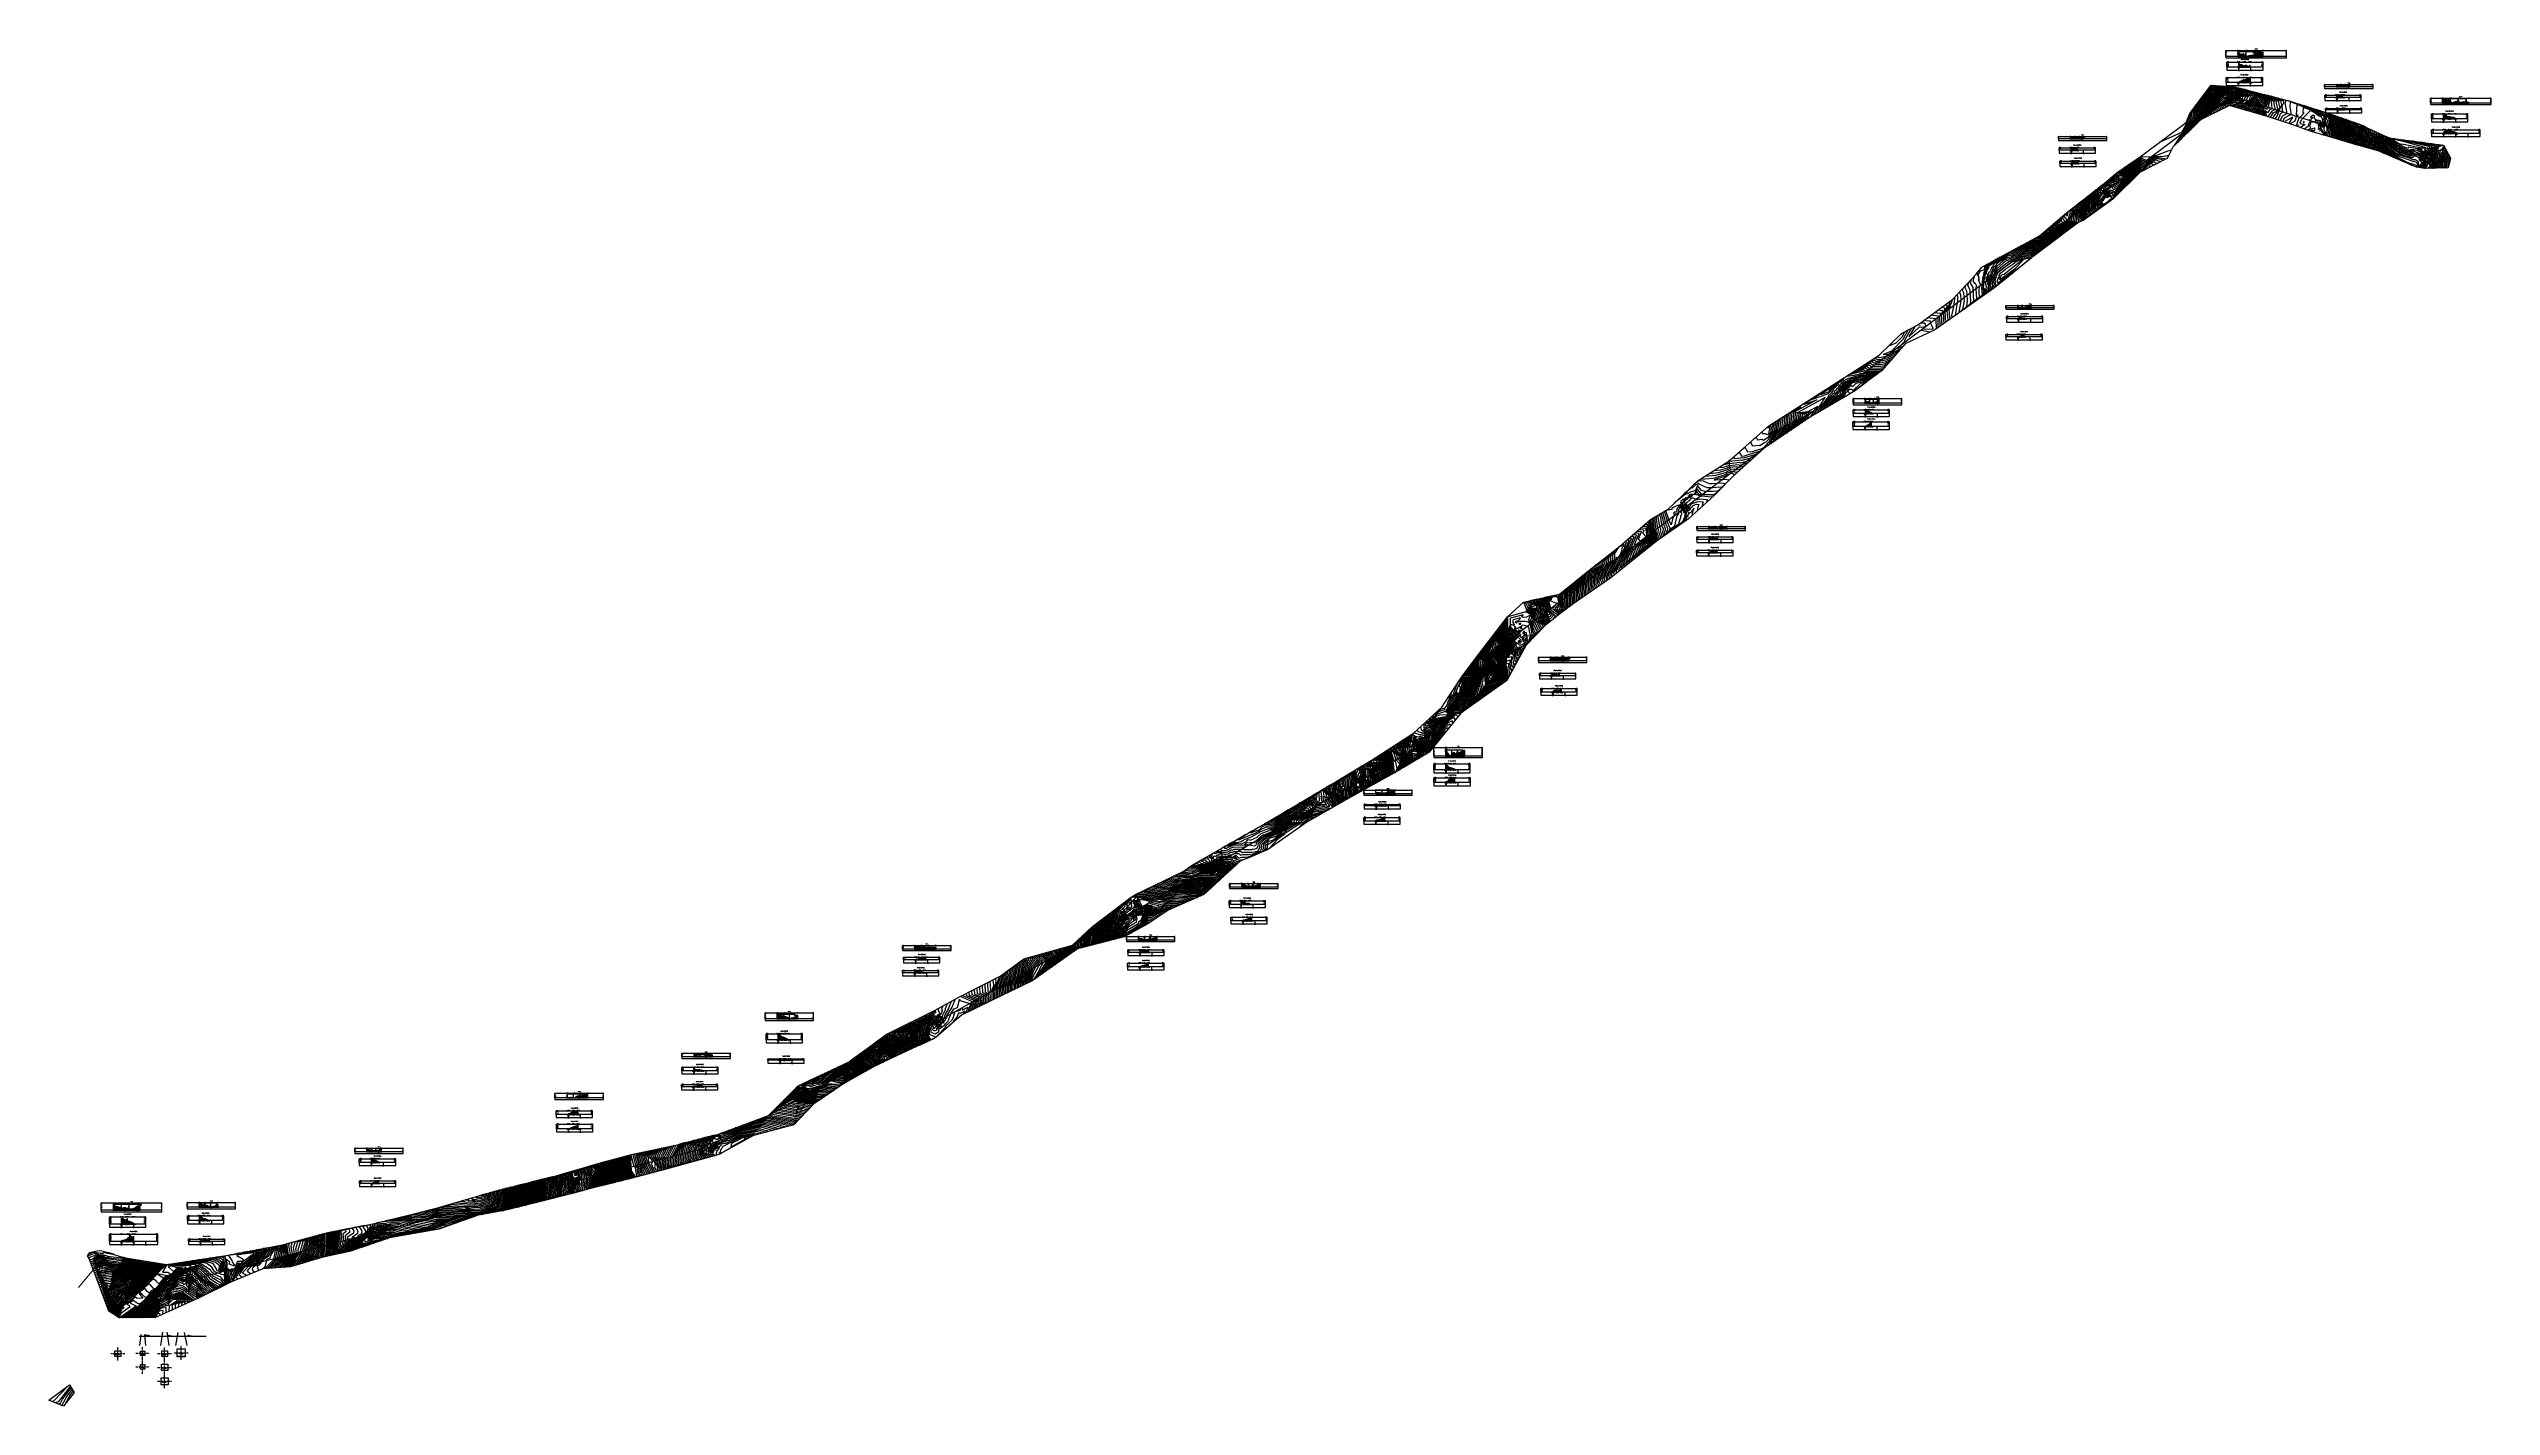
# Model space of a CAD drawing. Header units: metres. Extents: x 419533 to 423558, y 4805342 to 4807578.
import ezdxf

# ---------------------------------------------------------------- set-up
doc = ezdxf.new("R2010")
doc.units = ezdxf.units.M
for name, pattern in [('DASHED', [0.75, 0.5, -0.25]), ('DASHED2', [0.375, 0.25, -0.125]), ('HIDDEN', [0.375, 0.25, -0.125]), ('PHANTOM', [2.5, 1.25, -0.25, 0.25, -0.25, 0.25, -0.25])]:
    doc.linetypes.add(name, pattern=pattern)
doc.layers.add('00-COORD_GP2', color=7, linetype='Continuous', lineweight=18)
for name, color, linetype in [('_pieds', 253, 'Continuous'), ('C-ROAD-CNTR-N', 92, 'Continuous'), ('C-ROAD-LINE-EXTN', 252, 'HIDDEN'), ('C-ROAD-PROF', 1, 'DASHED'), ('C-ROAD-PROF-GRID-GEOM', 5, 'Continuous'), ('C-ROAD-PROF-GRID-MAJR', 8, 'Continuous'), ('C-ROAD-PROF-GRID-MINR', 8, 'Continuous'), ('C-ROAD-PROF-TEXT', 11, 'Continuous'), ('C-ROAD-PROF-TICK', 7, 'Continuous'), ('C-ROAD-PROF-TITL', 11, 'Continuous'), ('C-ROAD-PROF-TTLB', 5, 'Continuous'), ('C-ROAD-STAN', 11, 'Continuous'), ('C-ROAD-STAN-MAJR', 11, 'Continuous'), ('C-ROAD-STAN-MINR', 11, 'Continuous'), ('C-TINN-BNDY', 110, 'Continuous'), ('C-TOPO-MAJR', 9, 'Continuous'), ('C-TOPO-MINR', 8, 'Continuous'), ('LS', 7, 'Continuous'), ('V-NODE', 1, 'Continuous'), ('V-NODE-TEXT', 11, 'Continuous')]:
    doc.layers.add(name, color=color, linetype=linetype)
doc.styles.get("Standard").update_dxf_attribs({"font": 'simplex.shx'})
doc.dimstyles.new('TFO75', dxfattribs={"dimscale": 3, "dimtxt": 0.18, "dimasz": 0.18, "dimexe": 0.18, "dimexo": 0.0625, "dimgap": 0.09, "dimtad": 1, "dimdec": 1, "dimzin": 0, "dimdsep": 46, "dimtxsty": 'Standard', "dimcen": 0.09, "dimse1": 1, "dimse2": 1, "dimclrd": 3, "dimclre": 3, "dimclrt": 1, "dimadec": 4, "dimazin": 0, "dimtfac": 1, "dimtdec": 1, "dimtmove": 0, "dimatfit": 3, "dimfxl": 1, "dimtolj": 1, "dimtzin": 0, "dimarcsym": 0})

# ---------------------------------------------------------------- blocks, each defined once
blk = doc.blocks.new('*D3')
at = {"color": 3, "lineweight": -2, "transparency": 16777216}
blk.add_line((419662.3, 4805651.4), (419662.3, 4805648.3), dxfattribs=at)
at = {"color": 3, "transparency": 16777216}
for points in [[(419662.2, 4805651.4), (419662.4, 4805651.4), (419662.3, 4805651.9)], [(419662.2, 4805648.3), (419662.4, 4805648.3), (419662.3, 4805647.7)]]:
    blk.add_solid(points, dxfattribs=at)
at = {"layer": 'Defpoints', "color": 0, "transparency": 16777216}
for p in [(419653.3, 4805651.9), (419662.3, 4805647.7), (419662.3, 4805647.7)]:
    blk.add_point(p, dxfattribs=at)
at = {"color": 1, "transparency": 16777216, "insert": (419661.8, 4805649.8), "char_height": 0.54, "attachment_point": 5, "rotation": 90}
blk.add_mtext('\\A1;4.2', dxfattribs=at)
blk = doc.blocks.new('*D4')
at = {"color": 3, "lineweight": -2, "transparency": 16777216}
blk.add_line((419662.3, 4805647.2), (419662.3, 4805644.1), dxfattribs=at)
at = {"color": 3, "transparency": 16777216}
for points in [[(419662.2, 4805647.2), (419662.4, 4805647.2), (419662.3, 4805647.7)], [(419662.2, 4805644.1), (419662.4, 4805644.1), (419662.3, 4805643.6)]]:
    blk.add_solid(points, dxfattribs=at)
at = {"layer": 'Defpoints', "color": 0, "transparency": 16777216}
for p in [(419662.3, 4805647.7), (419662.3, 4805643.6), (419673.2, 4805643.6)]:
    blk.add_point(p, dxfattribs=at)
at = {"color": 1, "transparency": 16777216, "insert": (419661.8, 4805645.7), "char_height": 0.54, "attachment_point": 5, "rotation": 90}
blk.add_mtext('\\A1;4.1', dxfattribs=at)
blk = doc.blocks.new('*D5')
at = {"color": 3, "lineweight": -2, "transparency": 16777216}
blk.add_line((419663.7, 4805620.2), (419663.7, 4805617.8), dxfattribs=at)
at = {"color": 3, "transparency": 16777216}
for points in [[(419663.6, 4805620.2), (419663.8, 4805620.2), (419663.7, 4805620.7)], [(419663.6, 4805617.8), (419663.8, 4805617.8), (419663.7, 4805617.3)]]:
    blk.add_solid(points, dxfattribs=at)
at = {"layer": 'Defpoints', "color": 0, "transparency": 16777216}
for p in [(419663.7, 4805617.3), (419664.2, 4805617.3), (419673.5, 4805620.7)]:
    blk.add_point(p, dxfattribs=at)
at = {"color": 1, "transparency": 16777216, "insert": (419663.2, 4805619), "char_height": 0.54, "attachment_point": 5, "rotation": 90}
blk.add_mtext('\\A1;3.4', dxfattribs=at)
blk = doc.blocks.new('*D6')
at = {"color": 3, "lineweight": -2, "transparency": 16777216}
blk.add_line((419663.7, 4805616.7), (419663.7, 4805615.3), dxfattribs=at)
at = {"color": 3, "transparency": 16777216}
for points in [[(419663.6, 4805616.7), (419663.8, 4805616.7), (419663.7, 4805617.3)], [(419663.6, 4805615.3), (419663.8, 4805615.3), (419663.7, 4805614.8)]]:
    blk.add_solid(points, dxfattribs=at)
at = {"layer": 'Defpoints', "color": 0, "transparency": 16777216}
for p in [(419653.3, 4805614.8), (419663.7, 4805614.8), (419664.2, 4805617.3)]:
    blk.add_point(p, dxfattribs=at)
at = {"color": 1, "transparency": 16777216, "insert": (419663.2, 4805616), "char_height": 0.54, "attachment_point": 5, "rotation": 90}
blk.add_mtext('\\A1;2.5', dxfattribs=at)
blk = doc.blocks.new('AeccTickTriangle')
at = {"color": 0, "linetype": 'ByBlock', "lineweight": -2}
blk.add_lwpolyline([(0, 1), (-1, 0), (1, 0)], close=True, dxfattribs=at)
at = {"color": 0, "linetype": 'ByBlock', "lineweight": -2, "const_width": 0.0625}
blk.add_lwpolyline([(0, 0, 1), (0, 0, 1)], format="xyb", close=True, dxfattribs=at)
blk = doc.blocks.new('AeccTickLine')
blk.add_line((0, -0.5), (0, 0.5))
blk = doc.blocks.new('*D7')
at = {"layer": 'Defpoints', "color": 0, "transparency": 16777216}
for p in [(423130.6, 4807500.1, 1718), (423439, 4807403, 1718), (423441.6, 4807400.4), (423449.8, 4807399.6, 1718), (423460.7, 4807396.2, 1718)]:
    blk.add_point(p, dxfattribs=at)
blk = doc.blocks.new('AN75 +0 +0')
at = {"linetype": 'PHANTOM', "flags": 128}
for points in [[(-11.4, 0), (11.4, 0)], [(0, -11.4), (0, 11.4)]]:
    blk.add_lwpolyline(points, dxfattribs=at)
at = {"flags": 128}
blk.add_lwpolyline([(-6.4, -6.4), (-6.4, 6.4), (6.4, 6.4), (6.4, -6.4)], close=True, dxfattribs=at)
at = {"layer": 'LS', "insert": (-2.7, -0.4), "char_height": 0.516, "width": 9.136, "attachment_point": 1}
blk.add_mtext('AN75\\PBase +0 Leg +0', dxfattribs=at)
blk = doc.blocks.new('AN30 +0 +0')
at = {"linetype": 'PHANTOM', "flags": 128}
for points in [[(-11.4, 0), (11.4, 0)], [(0, -11.4), (0, 11.4)]]:
    blk.add_lwpolyline(points, dxfattribs=at)
at = {"flags": 128}
blk.add_lwpolyline([(-4.7, -4.7), (-4.7, 4.7), (4.7, 4.7), (4.7, -4.7)], close=True, dxfattribs=at)
at = {"layer": 'LS', "insert": (-3.3, -0.4), "char_height": 0.516, "width": 9.136, "attachment_point": 1}
blk.add_mtext('AN30\\PBase +0 Leg +0', dxfattribs=at)
blk = doc.blocks.new('Suspension a +3 +0')
at = {"linetype": 'PHANTOM', "flags": 128}
for points in [[(-11.4, 0), (11.4, 0)], [(0, -11.4), (0, 11.4)]]:
    blk.add_lwpolyline(points, dxfattribs=at)
at = {"flags": 128}
blk.add_lwpolyline([(-3.7, -3.7), (-3.7, 3.7), (3.7, 3.7), (3.7, -3.7)], close=True, dxfattribs=at)
at = {"layer": 'LS', "insert": (-3.2, -0.1), "char_height": 0.516, "width": 9.136, "attachment_point": 1}
blk.add_mtext('Susp A\\PBase +3 Leg +0', dxfattribs=at)
blk = doc.blocks.new('AN30 +3 +0')
at = {"linetype": 'PHANTOM', "flags": 128}
for points in [[(-11.4, 0), (11.4, 0)], [(0, -11.4), (0, 11.4)]]:
    blk.add_lwpolyline(points, dxfattribs=at)
at = {"flags": 128}
blk.add_lwpolyline([(-5, -5.2), (-5, 5.2), (5.4, 5.2), (5.4, -5.2)], close=True, dxfattribs=at)
at = {"layer": 'LS', "insert": (-3.3, -0.4), "char_height": 0.516, "width": 9.136, "attachment_point": 1}
blk.add_mtext('AN30\\PBase +3 Leg +0', dxfattribs=at)
blk = doc.blocks.new('AN30 +6 +0')
at = {"linetype": 'PHANTOM', "flags": 128}
for points in [[(-11.4, 0), (11.4, 0)], [(0, -11.4), (0, 11.4)]]:
    blk.add_lwpolyline(points, dxfattribs=at)
at = {"flags": 128}
blk.add_lwpolyline([(-5.4, -5.6), (-5.4, 5.6), (5.8, 5.6), (5.8, -5.6)], close=True, dxfattribs=at)
at = {"layer": 'LS', "insert": (-3.3, -0.4), "char_height": 0.516, "width": 9.136, "attachment_point": 1}
blk.add_mtext('AN30\\PBase +6 Leg +0', dxfattribs=at)
blk = doc.blocks.new('Susp A +0 +0')
at = {"linetype": 'PHANTOM', "flags": 128}
for points in [[(-11.4, 0), (11.4, 0)], [(0, -11.4), (0, 11.4)]]:
    blk.add_lwpolyline(points, dxfattribs=at)
at = {"flags": 128}
blk.add_lwpolyline([(-3.4, -3.4), (-3.4, 3.4), (3.4, 3.4), (3.4, -3.4)], close=True, dxfattribs=at)
at = {"layer": 'LS', "insert": (-3.3, -0.4), "char_height": 0.516, "width": 9.136, "attachment_point": 1}
blk.add_mtext('Susp A\\PBase +0 Leg +0', dxfattribs=at)
blk = doc.blocks.new('*U73')
at = {"color": 0, "linetype": 'ByBlock', "lineweight": -2, "transparency": 16777216}
for p, q in [((-0.7, -0.7), (0.7, 0.7)), ((-0.7, 0.7), (0.7, -0.7))]:
    blk.add_line(p, q, dxfattribs=at)
blk = doc.blocks.new('*U74', base_point=(422229.2, 4806822.2, 1754.3))
at = {"layer": 'V-NODE-TEXT', "linetype": 'ByBlock', "char_height": 0.5}
for s, insert, attachment_point in [('36634', (422229.7, 4806822.8, 1754.3), 7), ('T.13', (422229.7, 4806821.7, 1754.3), 1), ('1754.29', (422229.7, 4806822.2, 1754.3), 4)]:
    blk.add_mtext(s, dxfattribs=dict(at, insert=insert, attachment_point=attachment_point))
blk = doc.blocks.new('*U75', base_point=(422229.17, 4806822.22, 1754.29))
at = {"layer": 'V-NODE-TEXT', "lineweight": -2}
blk.add_blockref('*U74', (422229.17, 4806822.22, 1754.29), dxfattribs=at)
blk = doc.blocks.new('*U76', base_point=(422229.17, 4806822.22, 1754.29))
at = {"layer": 'V-NODE', "lineweight": -2, "xscale": 0.5, "yscale": 0.5, "zscale": 0.5}
blk.add_blockref('*U73', (422229.17, 4806822.22, 1754.29), dxfattribs=at)
at = {"layer": 'V-NODE-TEXT', "lineweight": -2}
blk.add_blockref('*U75', (422229.17, 4806822.22, 1754.29), dxfattribs=at)
blk = doc.blocks.new('*U77', base_point=(422732.2, 4807200.5, 1757.5))
at = {"layer": 'V-NODE-TEXT', "linetype": 'ByBlock', "char_height": 0.5}
for s, insert, attachment_point in [('T.15', (422732.7, 4807200, 1757.5), 1), ('36635', (422732.7, 4807201.1, 1757.5), 7), ('1757.49', (422732.7, 4807200.5, 1757.5), 4)]:
    blk.add_mtext(s, dxfattribs=dict(at, insert=insert, attachment_point=attachment_point))
blk = doc.blocks.new('*U78', base_point=(422732.21, 4807200.53, 1757.49))
at = {"layer": 'V-NODE-TEXT', "lineweight": -2}
blk.add_blockref('*U77', (422732.21, 4807200.53, 1757.49), dxfattribs=at)
blk = doc.blocks.new('*U79', base_point=(422732.21, 4807200.53, 1757.49))
at = {"layer": 'V-NODE', "lineweight": -2, "xscale": 0.5, "yscale": 0.5, "zscale": 0.5}
blk.add_blockref('*U73', (422732.21, 4807200.53, 1757.49), dxfattribs=at)
at = {"layer": 'V-NODE-TEXT', "lineweight": -2}
blk.add_blockref('*U78', (422732.21, 4807200.53, 1757.49), dxfattribs=at)
blk = doc.blocks.new('*U80', base_point=(421696.1, 4806373.6, 1739))
at = {"layer": 'V-NODE-TEXT', "linetype": 'ByBlock', "char_height": 0.5}
for s, insert, attachment_point in [('T.10(N).1', (421696.6, 4806373.1, 1739), 1), ('36636', (421696.6, 4806374.2, 1739), 7), ('1739.05', (421696.6, 4806373.6, 1739), 4)]:
    blk.add_mtext(s, dxfattribs=dict(at, insert=insert, attachment_point=attachment_point))
blk = doc.blocks.new('*U81', base_point=(421696.09, 4806373.64, 1739.05))
at = {"layer": 'V-NODE-TEXT', "lineweight": -2}
blk.add_blockref('*U80', (421696.09, 4806373.64, 1739.05), dxfattribs=at)
blk = doc.blocks.new('*U82', base_point=(421696.09, 4806373.64, 1739.05))
at = {"layer": 'V-NODE', "lineweight": -2, "xscale": 0.5, "yscale": 0.5, "zscale": 0.5}
blk.add_blockref('*U73', (421696.09, 4806373.64, 1739.05), dxfattribs=at)
at = {"layer": 'V-NODE-TEXT', "lineweight": -2}
blk.add_blockref('*U81', (421696.09, 4806373.64, 1739.05), dxfattribs=at)
blk = doc.blocks.new('*U83', base_point=(421795, 4806431, 1794))
at = {"layer": 'V-NODE-TEXT', "linetype": 'ByBlock', "char_height": 0.5}
for s, insert, attachment_point in [('36637', (421795.5, 4806431.5, 1794), 7), ('T.11', (421795.5, 4806430.4, 1794), 1), ('1794.03', (421795.5, 4806431, 1794), 4)]:
    blk.add_mtext(s, dxfattribs=dict(at, insert=insert, attachment_point=attachment_point))
blk = doc.blocks.new('*U84', base_point=(421795.04, 4806430.99, 1794.03))
at = {"layer": 'V-NODE-TEXT', "lineweight": -2}
blk.add_blockref('*U83', (421795.04, 4806430.99, 1794.03), dxfattribs=at)
blk = doc.blocks.new('*U85', base_point=(421795.04, 4806430.99, 1794.03))
at = {"layer": 'V-NODE', "lineweight": -2, "xscale": 0.5, "yscale": 0.5, "zscale": 0.5}
blk.add_blockref('*U73', (421795.04, 4806430.99, 1794.03), dxfattribs=at)
at = {"layer": 'V-NODE-TEXT', "lineweight": -2}
blk.add_blockref('*U84', (421795.04, 4806430.99, 1794.03), dxfattribs=at)
blk = doc.blocks.new('*U86', base_point=(421950.9, 4806613, 1835.3))
at = {"layer": 'V-NODE-TEXT', "linetype": 'ByBlock', "char_height": 0.5}
for s, insert, attachment_point in [('T.12', (421951.4, 4806612.4, 1835.3), 1), ('36638', (421951.4, 4806613.6, 1835.3), 7), ('1835.29', (421951.4, 4806613, 1835.3), 4)]:
    blk.add_mtext(s, dxfattribs=dict(at, insert=insert, attachment_point=attachment_point))
blk = doc.blocks.new('*U87', base_point=(421950.92, 4806613, 1835.29))
at = {"layer": 'V-NODE-TEXT', "lineweight": -2}
blk.add_blockref('*U86', (421950.92, 4806613, 1835.29), dxfattribs=at)
blk = doc.blocks.new('*U88', base_point=(421950.92, 4806613, 1835.29))
at = {"layer": 'V-NODE', "lineweight": -2, "xscale": 0.5, "yscale": 0.5, "zscale": 0.5}
blk.add_blockref('*U73', (421950.92, 4806613, 1835.29), dxfattribs=at)
at = {"layer": 'V-NODE-TEXT', "lineweight": -2}
blk.add_blockref('*U87', (421950.92, 4806613, 1835.29), dxfattribs=at)
blk = doc.blocks.new('*U89', base_point=(423278.4, 4807453.6, 1759.2))
at = {"layer": 'V-NODE-TEXT', "linetype": 'ByBlock', "char_height": 0.5}
for s, insert, attachment_point in [('T.18', (423278.9, 4807453, 1759.2), 1), ('36639', (423278.9, 4807454.1, 1759.2), 7), ('1759.16', (423278.9, 4807453.6, 1759.2), 4)]:
    blk.add_mtext(s, dxfattribs=dict(at, insert=insert, attachment_point=attachment_point))
blk = doc.blocks.new('*U90', base_point=(423278.41, 4807453.58, 1759.16))
at = {"layer": 'V-NODE-TEXT', "lineweight": -2}
blk.add_blockref('*U89', (423278.41, 4807453.58, 1759.16), dxfattribs=at)
blk = doc.blocks.new('*U91', base_point=(423278.41, 4807453.58, 1759.16))
at = {"layer": 'V-NODE', "lineweight": -2, "xscale": 0.5, "yscale": 0.5, "zscale": 0.5}
blk.add_blockref('*U73', (423278.41, 4807453.58, 1759.16), dxfattribs=at)
at = {"layer": 'V-NODE-TEXT', "lineweight": -2}
blk.add_blockref('*U90', (423278.41, 4807453.58, 1759.16), dxfattribs=at)
blk = doc.blocks.new('*U92', base_point=(423449.8, 4807399.6, 1718))
at = {"layer": 'V-NODE-TEXT', "linetype": 'ByBlock', "char_height": 0.5}
for s, insert, attachment_point in [('36640', (423450.3, 4807400.1, 1718), 7), ('T.19', (423450.3, 4807399, 1718), 1), ('1718.01', (423450.3, 4807399.6, 1718), 4)]:
    blk.add_mtext(s, dxfattribs=dict(at, insert=insert, attachment_point=attachment_point))
blk = doc.blocks.new('*U93', base_point=(423449.83, 4807399.59, 1718.01))
at = {"layer": 'V-NODE-TEXT', "lineweight": -2}
blk.add_blockref('*U92', (423449.83, 4807399.59, 1718.01), dxfattribs=at)
blk = doc.blocks.new('*U94', base_point=(423449.83, 4807399.59, 1718.01))
at = {"layer": 'V-NODE', "lineweight": -2, "xscale": 0.5, "yscale": 0.5, "zscale": 0.5}
blk.add_blockref('*U73', (423449.83, 4807399.59, 1718.01), dxfattribs=at)
at = {"layer": 'V-NODE-TEXT', "lineweight": -2}
blk.add_blockref('*U93', (423449.83, 4807399.59, 1718.01), dxfattribs=at)
blk = doc.blocks.new('*U95', base_point=(422922.1, 4807343.3, 1740.5))
at = {"layer": 'V-NODE-TEXT', "linetype": 'ByBlock', "char_height": 0.5}
for s, insert, attachment_point in [('36641', (422922.6, 4807343.9, 1740.5), 7), ('T.16', (422922.6, 4807342.7, 1740.5), 1), ('1740.54', (422922.6, 4807343.3, 1740.5), 4)]:
    blk.add_mtext(s, dxfattribs=dict(at, insert=insert, attachment_point=attachment_point))
blk = doc.blocks.new('*U96', base_point=(422922.06, 4807343.3, 1740.54))
at = {"layer": 'V-NODE-TEXT', "lineweight": -2}
blk.add_blockref('*U95', (422922.06, 4807343.3, 1740.54), dxfattribs=at)
blk = doc.blocks.new('*U97', base_point=(422922.06, 4807343.3, 1740.54))
at = {"layer": 'V-NODE', "lineweight": -2, "xscale": 0.5, "yscale": 0.5, "zscale": 0.5}
blk.add_blockref('*U73', (422922.06, 4807343.3, 1740.54), dxfattribs=at)
at = {"layer": 'V-NODE-TEXT', "lineweight": -2}
blk.add_blockref('*U96', (422922.06, 4807343.3, 1740.54), dxfattribs=at)
blk = doc.blocks.new('*U98', base_point=(423130.6, 4807500.1, 1722.2))
at = {"layer": 'V-NODE-TEXT', "linetype": 'ByBlock', "char_height": 0.5}
for s, insert, attachment_point in [('T.17', (423131.1, 4807499.6, 1722.2), 1), ('36642', (423131.1, 4807500.7, 1722.2), 7), ('1722.19', (423131.1, 4807500.1, 1722.2), 4)]:
    blk.add_mtext(s, dxfattribs=dict(at, insert=insert, attachment_point=attachment_point))
blk = doc.blocks.new('*U99', base_point=(423130.59, 4807500.11, 1722.19))
at = {"layer": 'V-NODE-TEXT', "lineweight": -2}
blk.add_blockref('*U98', (423130.59, 4807500.11, 1722.19), dxfattribs=at)
blk = doc.blocks.new('*U100', base_point=(423130.59, 4807500.11, 1722.19))
at = {"layer": 'V-NODE', "lineweight": -2, "xscale": 0.5, "yscale": 0.5, "zscale": 0.5}
blk.add_blockref('*U73', (423130.59, 4807500.11, 1722.19), dxfattribs=at)
at = {"layer": 'V-NODE-TEXT', "lineweight": -2}
blk.add_blockref('*U99', (423130.59, 4807500.11, 1722.19), dxfattribs=at)
blk = doc.blocks.new('*U101', base_point=(420081.5, 4805630.5, 1557.6))
at = {"layer": 'V-NODE-TEXT', "linetype": 'ByBlock', "char_height": 0.5}
for s, insert, attachment_point in [('36643', (420082, 4805631.1, 1557.6), 7), ('T3(NEW).1', (420082, 4805630, 1557.6), 1), ('1557.64', (420082, 4805630.5, 1557.6), 4)]:
    blk.add_mtext(s, dxfattribs=dict(at, insert=insert, attachment_point=attachment_point))
blk = doc.blocks.new('*U102', base_point=(420081.47, 4805630.52, 1557.64))
at = {"layer": 'V-NODE-TEXT', "lineweight": -2}
blk.add_blockref('*U101', (420081.47, 4805630.52, 1557.64), dxfattribs=at)
blk = doc.blocks.new('*U103', base_point=(420081.47, 4805630.52, 1557.64))
at = {"layer": 'V-NODE', "lineweight": -2, "xscale": 0.5, "yscale": 0.5, "zscale": 0.5}
blk.add_blockref('*U73', (420081.47, 4805630.52, 1557.64), dxfattribs=at)
at = {"layer": 'V-NODE-TEXT', "lineweight": -2}
blk.add_blockref('*U102', (420081.47, 4805630.52, 1557.64), dxfattribs=at)
blk = doc.blocks.new('*U104', base_point=(420399.5, 4805712, 1609.6))
at = {"layer": 'V-NODE-TEXT', "linetype": 'ByBlock', "char_height": 0.5}
for s, insert, attachment_point in [('36644', (420400, 4805712.5, 1609.6), 7), ('T.4', (420400, 4805711.4, 1609.6), 1), ('1609.61', (420400, 4805712, 1609.6), 4)]:
    blk.add_mtext(s, dxfattribs=dict(at, insert=insert, attachment_point=attachment_point))
blk = doc.blocks.new('*U105', base_point=(420399.54, 4805711.95, 1609.61))
at = {"layer": 'V-NODE-TEXT', "lineweight": -2}
blk.add_blockref('*U104', (420399.54, 4805711.95, 1609.61), dxfattribs=at)
blk = doc.blocks.new('*U106', base_point=(420399.54, 4805711.95, 1609.61))
at = {"layer": 'V-NODE', "lineweight": -2, "xscale": 0.5, "yscale": 0.5, "zscale": 0.5}
blk.add_blockref('*U73', (420399.54, 4805711.95, 1609.61), dxfattribs=at)
at = {"layer": 'V-NODE-TEXT', "lineweight": -2}
blk.add_blockref('*U105', (420399.54, 4805711.95, 1609.61), dxfattribs=at)
blk = doc.blocks.new('*U107', base_point=(420630.1, 4805771, 1706.1))
at = {"layer": 'V-NODE-TEXT', "linetype": 'ByBlock', "char_height": 0.5}
for s, insert, attachment_point in [('36645', (420630.6, 4805771.5, 1706.1), 7), ('T.5', (420630.6, 4805770.4, 1706.1), 1), ('1706.13', (420630.6, 4805771, 1706.1), 4)]:
    blk.add_mtext(s, dxfattribs=dict(at, insert=insert, attachment_point=attachment_point))
blk = doc.blocks.new('*U108', base_point=(420630.08, 4805770.97, 1706.13))
at = {"layer": 'V-NODE-TEXT', "lineweight": -2}
blk.add_blockref('*U107', (420630.08, 4805770.97, 1706.13), dxfattribs=at)
blk = doc.blocks.new('*U109', base_point=(420630.08, 4805770.97, 1706.13))
at = {"layer": 'V-NODE', "lineweight": -2, "xscale": 0.5, "yscale": 0.5, "zscale": 0.5}
blk.add_blockref('*U73', (420630.08, 4805770.97, 1706.13), dxfattribs=at)
at = {"layer": 'V-NODE-TEXT', "lineweight": -2}
blk.add_blockref('*U108', (420630.08, 4805770.97, 1706.13), dxfattribs=at)
blk = doc.blocks.new('*U110', base_point=(419617.4, 4805580.1, 1467.8))
at = {"layer": 'V-NODE-TEXT', "linetype": 'ByBlock', "char_height": 0.5}
for s, insert, attachment_point in [('36646', (419617.9, 4805580.6, 1467.8), 7), ('T.1', (419617.9, 4805579.5, 1467.8), 1), ('1467.78', (419617.9, 4805580.1, 1467.8), 4)]:
    blk.add_mtext(s, dxfattribs=dict(at, insert=insert, attachment_point=attachment_point))
blk = doc.blocks.new('*U111', base_point=(419617.36, 4805580.09, 1467.78))
at = {"layer": 'V-NODE-TEXT', "lineweight": -2}
blk.add_blockref('*U110', (419617.36, 4805580.09, 1467.78), dxfattribs=at)
blk = doc.blocks.new('*U112', base_point=(419617.36, 4805580.09, 1467.78))
at = {"layer": 'V-NODE', "lineweight": -2, "xscale": 0.5, "yscale": 0.5, "zscale": 0.5}
blk.add_blockref('*U73', (419617.36, 4805580.09, 1467.78), dxfattribs=at)
at = {"layer": 'V-NODE-TEXT', "lineweight": -2}
blk.add_blockref('*U111', (419617.36, 4805580.09, 1467.78), dxfattribs=at)
blk = doc.blocks.new('*U113', base_point=(419765.2, 4805549.5, 1511.6))
at = {"layer": 'V-NODE-TEXT', "linetype": 'ByBlock', "char_height": 0.5}
for s, insert, attachment_point in [('36647', (419765.7, 4805550.1, 1511.6), 7), ('T.2', (419765.7, 4805549, 1511.6), 1), ('1511.57', (419765.7, 4805549.5, 1511.6), 4)]:
    blk.add_mtext(s, dxfattribs=dict(at, insert=insert, attachment_point=attachment_point))
blk = doc.blocks.new('*U114', base_point=(419765.16, 4805549.54, 1511.57))
at = {"layer": 'V-NODE-TEXT', "lineweight": -2}
blk.add_blockref('*U113', (419765.16, 4805549.54, 1511.57), dxfattribs=at)
blk = doc.blocks.new('*U115', base_point=(419765.16, 4805549.54, 1511.57))
at = {"layer": 'V-NODE', "lineweight": -2, "xscale": 0.5, "yscale": 0.5, "zscale": 0.5}
blk.add_blockref('*U73', (419765.16, 4805549.54, 1511.57), dxfattribs=at)
at = {"layer": 'V-NODE-TEXT', "lineweight": -2}
blk.add_blockref('*U114', (419765.16, 4805549.54, 1511.57), dxfattribs=at)
blk = doc.blocks.new('*U116', base_point=(421305, 4806147, 1718))
at = {"layer": 'V-NODE-TEXT', "linetype": 'ByBlock', "char_height": 0.5}
for s, insert, attachment_point in [('T.8', (421305.5, 4806146.5, 1718), 1), ('36648', (421305.5, 4806147.6, 1718), 7), ('1718.01', (421305.5, 4806147, 1718), 4)]:
    blk.add_mtext(s, dxfattribs=dict(at, insert=insert, attachment_point=attachment_point))
blk = doc.blocks.new('*U117', base_point=(421305.015, 4806147.038, 1718.013))
at = {"layer": 'V-NODE-TEXT', "lineweight": -2}
blk.add_blockref('*U116', (421305.015, 4806147.038, 1718.013), dxfattribs=at)
blk = doc.blocks.new('*U118', base_point=(421305.015, 4806147.038, 1718.013))
at = {"layer": 'V-NODE', "lineweight": -2, "xscale": 0.5, "yscale": 0.5, "zscale": 0.5}
blk.add_blockref('*U73', (421305.015, 4806147.038, 1718.013), dxfattribs=at)
at = {"layer": 'V-NODE-TEXT', "lineweight": -2}
blk.add_blockref('*U117', (421305.015, 4806147.038, 1718.013), dxfattribs=at)
blk = doc.blocks.new('*U119', base_point=(421464.6, 4806239.5, 1721.5))
at = {"layer": 'V-NODE-TEXT', "linetype": 'ByBlock', "char_height": 0.5}
for s, insert, attachment_point in [('36649', (421465.1, 4806240.1, 1721.5), 7), ('T.9(N).1', (421465.1, 4806239, 1721.5), 1), ('1721.54', (421465.1, 4806239.5, 1721.5), 4)]:
    blk.add_mtext(s, dxfattribs=dict(at, insert=insert, attachment_point=attachment_point))
blk = doc.blocks.new('*U120', base_point=(421464.63, 4806239.53, 1721.54))
at = {"layer": 'V-NODE-TEXT', "lineweight": -2}
blk.add_blockref('*U119', (421464.63, 4806239.53, 1721.54), dxfattribs=at)
blk = doc.blocks.new('*U121', base_point=(421464.63, 4806239.53, 1721.54))
at = {"layer": 'V-NODE', "lineweight": -2, "xscale": 0.5, "yscale": 0.5, "zscale": 0.5}
blk.add_blockref('*U73', (421464.63, 4806239.53, 1721.54), dxfattribs=at)
at = {"layer": 'V-NODE-TEXT', "lineweight": -2}
blk.add_blockref('*U120', (421464.63, 4806239.53, 1721.54), dxfattribs=at)
blk = doc.blocks.new('*U122', base_point=(420774.5, 4805851.4, 1675.3))
at = {"layer": 'V-NODE-TEXT', "linetype": 'ByBlock', "char_height": 0.5}
for s, insert, attachment_point in [('T.6', (420775, 4805850.9, 1675.3), 1), ('36650', (420775, 4805852, 1675.3), 7), ('1675.31', (420775, 4805851.4, 1675.3), 4)]:
    blk.add_mtext(s, dxfattribs=dict(at, insert=insert, attachment_point=attachment_point))
blk = doc.blocks.new('*U123', base_point=(420774.5, 4805851.4, 1675.3))
at = {"layer": 'V-NODE-TEXT', "lineweight": -2}
blk.add_blockref('*U122', (420774.5, 4805851.4, 1675.3), dxfattribs=at)
blk = doc.blocks.new('*U124', base_point=(420774.5, 4805851.4, 1675.3))
at = {"layer": 'V-NODE', "lineweight": -2, "xscale": 0.5, "yscale": 0.5, "zscale": 0.5}
blk.add_blockref('*U73', (420774.5, 4805851.4, 1675.3), dxfattribs=at)
at = {"layer": 'V-NODE-TEXT', "lineweight": -2}
blk.add_blockref('*U123', (420774.5, 4805851.4, 1675.3), dxfattribs=at)
blk = doc.blocks.new('*U125', base_point=(420998.9, 4805976.5, 1666.3))
at = {"layer": 'V-NODE-TEXT', "linetype": 'ByBlock', "char_height": 0.5}
for s, insert, attachment_point in [('36651', (420999.4, 4805977, 1666.3), 7), ('T.7', (420999.4, 4805975.9, 1666.3), 1), ('1666.29', (420999.4, 4805976.5, 1666.3), 4)]:
    blk.add_mtext(s, dxfattribs=dict(at, insert=insert, attachment_point=attachment_point))
blk = doc.blocks.new('*U126', base_point=(420998.88, 4805976.47, 1666.29))
at = {"layer": 'V-NODE-TEXT', "lineweight": -2}
blk.add_blockref('*U125', (420998.88, 4805976.47, 1666.29), dxfattribs=at)
blk = doc.blocks.new('*U127', base_point=(420998.88, 4805976.47, 1666.29))
at = {"layer": 'V-NODE', "lineweight": -2, "xscale": 0.5, "yscale": 0.5, "zscale": 0.5}
blk.add_blockref('*U73', (420998.88, 4805976.47, 1666.29), dxfattribs=at)
at = {"layer": 'V-NODE-TEXT', "lineweight": -2}
blk.add_blockref('*U126', (420998.88, 4805976.47, 1666.29), dxfattribs=at)
blk = doc.blocks.new('*U128', base_point=(422493.1, 4807020.7, 1718))
at = {"layer": 'V-NODE-TEXT', "linetype": 'ByBlock', "char_height": 0.5}
for s, insert, attachment_point in [('T.14', (422493.6, 4807020.2, 1718), 1), ('36652', (422493.6, 4807021.3, 1718), 7), ('1718.01', (422493.6, 4807020.7, 1718), 4)]:
    blk.add_mtext(s, dxfattribs=dict(at, insert=insert, attachment_point=attachment_point))
blk = doc.blocks.new('*U129', base_point=(422493.11, 4807020.73, 1718.01))
at = {"layer": 'V-NODE-TEXT', "lineweight": -2}
blk.add_blockref('*U128', (422493.11, 4807020.73, 1718.01), dxfattribs=at)
blk = doc.blocks.new('*U130', base_point=(422493.11, 4807020.73, 1718.01))
at = {"layer": 'V-NODE', "lineweight": -2, "xscale": 0.5, "yscale": 0.5, "zscale": 0.5}
blk.add_blockref('*U73', (422493.11, 4807020.73, 1718.01), dxfattribs=at)
at = {"layer": 'V-NODE-TEXT', "lineweight": -2}
blk.add_blockref('*U129', (422493.11, 4807020.73, 1718.01), dxfattribs=at)
blk = doc.blocks.new('*D14')
at = {"color": 3, "lineweight": -2, "transparency": 16777216}
for p, q in [((419640, 4805675), (419653.2, 4805675)), ((419653.9, 4805668.3), (419652.2, 4805668.3)), ((419652.7, 4805674.5), (419652.7, 4805668.8))]:
    blk.add_line(p, q, dxfattribs=at)
at = {"color": 3, "transparency": 16777216}
for points in [[(419652.6, 4805674.5), (419652.8, 4805674.5), (419652.7, 4805675)], [(419652.6, 4805668.8), (419652.8, 4805668.8), (419652.7, 4805668.3)]]:
    blk.add_solid(points, dxfattribs=at)
at = {"layer": 'Defpoints', "color": 0, "transparency": 16777216}
for p in [(419639.9, 4805675), (419652.7, 4805668.3), (419654.1, 4805668.3)]:
    blk.add_point(p, dxfattribs=at)
at = {"color": 1, "transparency": 16777216, "insert": (419652.2, 4805669.9), "char_height": 0.54, "attachment_point": 5, "rotation": 90}
blk.add_mtext('\\A1;6.7', dxfattribs=at)
blk = doc.blocks.new('*D15')
at = {"color": 3, "lineweight": -2, "transparency": 16777216}
for p, q in [((419640, 4805675), (419665.6, 4805675)), ((419669.4, 4805666.7), (419664.6, 4805666.7)), ((419665.1, 4805674.5), (419665.1, 4805667.2))]:
    blk.add_line(p, q, dxfattribs=at)
at = {"color": 3, "transparency": 16777216}
for points in [[(419665, 4805674.5), (419665.2, 4805674.5), (419665.1, 4805675)], [(419665, 4805667.2), (419665.2, 4805667.2), (419665.1, 4805666.7)]]:
    blk.add_solid(points, dxfattribs=at)
at = {"layer": 'Defpoints', "color": 0, "transparency": 16777216}
for p in [(419639.9, 4805675), (419665.1, 4805666.7), (419669.6, 4805666.7)]:
    blk.add_point(p, dxfattribs=at)
at = {"color": 1, "transparency": 16777216, "insert": (419664.6, 4805670.8), "char_height": 0.54, "attachment_point": 5, "rotation": 90}
blk.add_mtext('\\A1;8.3', dxfattribs=at)
blk = doc.blocks.new('*D16')
at = {"color": 3, "lineweight": -2, "transparency": 16777216}
for p, q in [((419781.4, 4805677.2), (419791, 4805677.2)), ((419790.9, 4805673.7), (419789.9, 4805673.7)), ((419790.5, 4805676.7), (419790.5, 4805674.3))]:
    blk.add_line(p, q, dxfattribs=at)
at = {"color": 3, "transparency": 16777216}
for points in [[(419790.4, 4805676.7), (419790.6, 4805676.7), (419790.5, 4805677.2)], [(419790.4, 4805674.3), (419790.6, 4805674.3), (419790.5, 4805673.7)]]:
    blk.add_solid(points, dxfattribs=at)
at = {"layer": 'Defpoints', "color": 0, "transparency": 16777216}
for p in [(419781.2, 4805677.2), (419790.5, 4805673.7), (419791.1, 4805673.7)]:
    blk.add_point(p, dxfattribs=at)
at = {"color": 1, "transparency": 16777216, "insert": (419789.9, 4805675.5), "char_height": 0.54, "attachment_point": 5, "rotation": 90}
blk.add_mtext('\\A1;3.5', dxfattribs=at)
blk = doc.blocks.new('*D17')
at = {"color": 3, "lineweight": -2, "transparency": 16777216}
for p, q in [((419781.4, 4805677.2), (419800.5, 4805677.2)), ((419801.7, 4805670.8), (419799.4, 4805670.8)), ((419800, 4805676.7), (419800, 4805671.3))]:
    blk.add_line(p, q, dxfattribs=at)
at = {"color": 3, "transparency": 16777216}
for points in [[(419799.9, 4805676.7), (419800.1, 4805676.7), (419800, 4805677.2)], [(419799.9, 4805671.3), (419800.1, 4805671.3), (419800, 4805670.8)]]:
    blk.add_solid(points, dxfattribs=at)
at = {"layer": 'Defpoints', "color": 0, "transparency": 16777216}
for p in [(419781.2, 4805677.2), (419800, 4805670.8), (419801.9, 4805670.8)]:
    blk.add_point(p, dxfattribs=at)
at = {"color": 1, "transparency": 16777216, "insert": (419799.4, 4805674), "char_height": 0.54, "attachment_point": 5, "rotation": 90}
blk.add_mtext('\\A1;6.4', dxfattribs=at)
blk = doc.blocks.new('*D18')
at = {"color": 3, "lineweight": -2, "transparency": 16777216}
for p, q in [((419781.4, 4805677.2), (419810.6, 4805677.2)), ((419812.5, 4805674), (419809.5, 4805674)), ((419810, 4805676.7), (419810, 4805674.5))]:
    blk.add_line(p, q, dxfattribs=at)
at = {"color": 3, "transparency": 16777216}
for points in [[(419809.9, 4805676.7), (419810.1, 4805676.7), (419810, 4805677.2)], [(419809.9, 4805674.5), (419810.1, 4805674.5), (419810, 4805674)]]:
    blk.add_solid(points, dxfattribs=at)
at = {"layer": 'Defpoints', "color": 0, "transparency": 16777216}
for p in [(419781.2, 4805677.2), (419810, 4805674), (419812.7, 4805674)]:
    blk.add_point(p, dxfattribs=at)
at = {"color": 1, "transparency": 16777216, "insert": (419809.5, 4805675.6), "char_height": 0.54, "attachment_point": 5, "rotation": 90}
blk.add_mtext('\\A1;3.2', dxfattribs=at)
blk = doc.blocks.new('*D19')
at = {"color": 3, "lineweight": -2, "transparency": 16777216}
for p, q in [((420057.6, 4805767.2), (420072.7, 4805767.2)), ((420073.4, 4805762.7), (420071.6, 4805762.7)), ((420072.2, 4805766.6), (420072.2, 4805763.3))]:
    blk.add_line(p, q, dxfattribs=at)
at = {"color": 3, "transparency": 16777216}
for points in [[(420072.1, 4805766.6), (420072.3, 4805766.6), (420072.2, 4805767.2)], [(420072.1, 4805763.3), (420072.3, 4805763.3), (420072.2, 4805762.7)]]:
    blk.add_solid(points, dxfattribs=at)
at = {"layer": 'Defpoints', "color": 0, "transparency": 16777216}
for p in [(420057.4, 4805767.2), (420072.2, 4805762.7), (420073.6, 4805762.7)]:
    blk.add_point(p, dxfattribs=at)
at = {"color": 1, "transparency": 16777216, "insert": (420071.6, 4805765), "char_height": 0.54, "attachment_point": 5, "rotation": 90}
blk.add_mtext('\\A1;4.4', dxfattribs=at)
blk = doc.blocks.new('*D20')
at = {"color": 3, "lineweight": -2, "transparency": 16777216}
for p, q in [((420057.6, 4805767.2), (420081.7, 4805767.2)), ((420081.4, 4805766.6), (420080.6, 4805766.6)), ((420081.1, 4805767.7), (420081.1, 4805768.3)), ((420081.1, 4805767.2), (420081.1, 4805766.6)), ((420081.1, 4805766.1), (420081.1, 4805763.9))]:
    blk.add_line(p, q, dxfattribs=at)
at = {"color": 3, "transparency": 16777216}
for points in [[(420081, 4805767.7), (420081.2, 4805767.7), (420081.1, 4805767.2)], [(420081, 4805766.1), (420081.2, 4805766.1), (420081.1, 4805766.6)]]:
    blk.add_solid(points, dxfattribs=at)
at = {"layer": 'Defpoints', "color": 0, "transparency": 16777216}
for p in [(420057.4, 4805767.2), (420081.1, 4805766.6), (420081.6, 4805766.6)]:
    blk.add_point(p, dxfattribs=at)
at = {"color": 1, "transparency": 16777216, "insert": (420080.6, 4805764.7), "char_height": 0.54, "attachment_point": 5, "rotation": 90}
blk.add_mtext('\\A1;0.6', dxfattribs=at)
blk = doc.blocks.new('*D21')
at = {"color": 3, "lineweight": -2, "transparency": 16777216}
for p, q in [((423477.7, 4807496.4), (423490.5, 4807496.4)), ((423490.9, 4807492), (423489.5, 4807492)), ((423490, 4807495.8), (423490, 4807492.5))]:
    blk.add_line(p, q, dxfattribs=at)
at = {"color": 3, "transparency": 16777216}
for points in [[(423489.9, 4807495.8), (423490.1, 4807495.8), (423490, 4807496.4)], [(423489.9, 4807492.5), (423490.1, 4807492.5), (423490, 4807492)]]:
    blk.add_solid(points, dxfattribs=at)
at = {"layer": 'Defpoints', "color": 0, "transparency": 16777216}
for p in [(423477.5, 4807496.4), (423490, 4807492), (423491.1, 4807492)]:
    blk.add_point(p, dxfattribs=at)
at = {"color": 1, "transparency": 16777216, "insert": (423489.5, 4807494.2), "char_height": 0.54, "attachment_point": 5, "rotation": 90}
blk.add_mtext('\\A1;4.4', dxfattribs=at)
blk = doc.blocks.new('*D22')
at = {"color": 3, "lineweight": -2, "transparency": 16777216}
for p, q in [((423477.7, 4807496.4), (423503.7, 4807496.4)), ((423505.5, 4807491), (423502.6, 4807491)), ((423503.2, 4807495.8), (423503.2, 4807491.5))]:
    blk.add_line(p, q, dxfattribs=at)
at = {"color": 3, "transparency": 16777216}
for points in [[(423503.1, 4807495.8), (423503.3, 4807495.8), (423503.2, 4807496.4)], [(423503.1, 4807491.5), (423503.3, 4807491.5), (423503.2, 4807491)]]:
    blk.add_solid(points, dxfattribs=at)
at = {"layer": 'Defpoints', "color": 0, "transparency": 16777216}
for p in [(423477.5, 4807496.4), (423503.2, 4807491), (423505.6, 4807491)]:
    blk.add_point(p, dxfattribs=at)
at = {"color": 1, "transparency": 16777216, "insert": (423502.6, 4807493.7), "char_height": 0.54, "attachment_point": 5, "rotation": 90}
blk.add_mtext('\\A1;5.4', dxfattribs=at)
blk = doc.blocks.new('*D23')
at = {"color": 3, "lineweight": -2, "transparency": 16777216}
for p, q in [((423477.7, 4807496.4), (423516.7, 4807496.4)), ((423520.4, 4807489.6), (423515.6, 4807489.6)), ((423516.1, 4807495.8), (423516.1, 4807490.1))]:
    blk.add_line(p, q, dxfattribs=at)
at = {"color": 3, "transparency": 16777216}
for points in [[(423516, 4807495.8), (423516.2, 4807495.8), (423516.1, 4807496.4)], [(423516, 4807490.1), (423516.2, 4807490.1), (423516.1, 4807489.6)]]:
    blk.add_solid(points, dxfattribs=at)
at = {"layer": 'Defpoints', "color": 0, "transparency": 16777216}
for p in [(423477.5, 4807496.4), (423516.1, 4807489.6), (423520.6, 4807489.6)]:
    blk.add_point(p, dxfattribs=at)
at = {"color": 1, "transparency": 16777216, "insert": (423515.6, 4807493), "char_height": 0.54, "attachment_point": 5, "rotation": 90}
blk.add_mtext('\\A1;6.8', dxfattribs=at)
blk = doc.blocks.new('*D24')
at = {"color": 3, "lineweight": -2, "transparency": 16777216}
for p, q in [((423303.3, 4807519.3), (423310.9, 4807519.3)), ((423310.2, 4807518.5), (423310.9, 4807518.5)), ((423310.3, 4807519.9), (423310.3, 4807520.4)), ((423310.3, 4807519.3), (423310.3, 4807518.5)), ((423310.3, 4807518), (423310.3, 4807515.8))]:
    blk.add_line(p, q, dxfattribs=at)
at = {"color": 3, "transparency": 16777216}
for points in [[(423310.2, 4807519.9), (423310.4, 4807519.9), (423310.3, 4807519.3)], [(423310.2, 4807518), (423310.4, 4807518), (423310.3, 4807518.5)]]:
    blk.add_solid(points, dxfattribs=at)
at = {"layer": 'Defpoints', "color": 0, "transparency": 16777216}
for p in [(423303.1, 4807519.3), (423310, 4807518.5), (423310.3, 4807518.5)]:
    blk.add_point(p, dxfattribs=at)
at = {"color": 1, "transparency": 16777216, "insert": (423309.8, 4807516.6), "char_height": 0.54, "attachment_point": 5, "rotation": 90}
blk.add_mtext('\\A1;0.8', dxfattribs=at)
blk = doc.blocks.new('*D25')
at = {"color": 3, "lineweight": -2, "transparency": 16777216}
for p, q in [((423303.4, 4807519.3), (423317.5, 4807519.3)), ((423316.9, 4807518.8), (423316.9, 4807517.5)), ((423317, 4807517), (423317.5, 4807517))]:
    blk.add_line(p, q, dxfattribs=at)
at = {"color": 3, "transparency": 16777216}
for points in [[(423316.8, 4807518.8), (423317, 4807518.8), (423316.9, 4807519.3)], [(423316.8, 4807517.5), (423317, 4807517.5), (423316.9, 4807517)]]:
    blk.add_solid(points, dxfattribs=at)
at = {"layer": 'Defpoints', "color": 0, "transparency": 16777216}
for p in [(423303.2, 4807519.3), (423316.8, 4807517), (423316.9, 4807517)]:
    blk.add_point(p, dxfattribs=at)
at = {"color": 1, "transparency": 16777216, "insert": (423316.4, 4807518.2), "char_height": 0.54, "attachment_point": 5, "rotation": 90}
blk.add_mtext('\\A1;2.4', dxfattribs=at)
blk = doc.blocks.new('*D26')
at = {"color": 3, "lineweight": -2, "transparency": 16777216}
for p, q in [((423303.4, 4807519.3), (423324.6, 4807519.3)), ((423323.8, 4807518), (423324.6, 4807518)), ((423324, 4807519.9), (423324, 4807520.4)), ((423324, 4807519.3), (423324, 4807518)), ((423324, 4807517.5), (423324, 4807515.3))]:
    blk.add_line(p, q, dxfattribs=at)
at = {"color": 3, "transparency": 16777216}
for points in [[(423323.9, 4807519.9), (423324.1, 4807519.9), (423324, 4807519.3)], [(423323.9, 4807517.5), (423324.1, 4807517.5), (423324, 4807518)]]:
    blk.add_solid(points, dxfattribs=at)
at = {"layer": 'Defpoints', "color": 0, "transparency": 16777216}
for p in [(423303.2, 4807519.3), (423323.6, 4807518), (423324, 4807518)]:
    blk.add_point(p, dxfattribs=at)
at = {"color": 1, "transparency": 16777216, "insert": (423323.5, 4807516.1), "char_height": 0.54, "attachment_point": 5, "rotation": 90}
blk.add_mtext('\\A1;1.3', dxfattribs=at)
blk = doc.blocks.new('*D27')
at = {"color": 3, "lineweight": -2, "transparency": 16777216}
for p, q in [((423178.7, 4807573.1), (423165.5, 4807573.1)), ((423169.1, 4807571.2), (423165.5, 4807571.2)), ((423166, 4807572.6), (423166, 4807571.7))]:
    blk.add_line(p, q, dxfattribs=at)
at = {"color": 3, "transparency": 16777216}
for points in [[(423165.9, 4807572.6), (423166.1, 4807572.6), (423166, 4807573.1)], [(423165.9, 4807571.7), (423166.1, 4807571.7), (423166, 4807571.2)]]:
    blk.add_solid(points, dxfattribs=at)
at = {"layer": 'Defpoints', "color": 0, "transparency": 16777216}
for p in [(423166, 4807571.2), (423169.3, 4807571.2), (423178.9, 4807573.1)]:
    blk.add_point(p, dxfattribs=at)
at = {"color": 1, "transparency": 16777216, "insert": (423165.5, 4807572.2), "char_height": 0.54, "attachment_point": 5, "rotation": 90}
blk.add_mtext('\\A1;2.0', dxfattribs=at)
blk = doc.blocks.new('*D28')
at = {"color": 3, "lineweight": -2, "transparency": 16777216}
for p, q in [((423178.7, 4807573.1), (423152.9, 4807573.1)), ((423154.6, 4807565.8), (423152.9, 4807565.8)), ((423153.4, 4807572.6), (423153.4, 4807566.3))]:
    blk.add_line(p, q, dxfattribs=at)
at = {"color": 3, "transparency": 16777216}
for points in [[(423153.4, 4807572.6), (423153.5, 4807572.6), (423153.4, 4807573.1)], [(423153.4, 4807566.3), (423153.5, 4807566.3), (423153.4, 4807565.8)]]:
    blk.add_solid(points, dxfattribs=at)
at = {"layer": 'Defpoints', "color": 0, "transparency": 16777216}
for p in [(423153.4, 4807565.8), (423154.8, 4807565.8), (423178.9, 4807573.1)]:
    blk.add_point(p, dxfattribs=at)
at = {"color": 1, "transparency": 16777216, "insert": (423152.9, 4807569.5), "char_height": 0.54, "attachment_point": 5, "rotation": 90}
blk.add_mtext('\\A1;7.4', dxfattribs=at)
blk = doc.blocks.new('*D29')
at = {"color": 3, "lineweight": -2, "transparency": 16777216}
for p, q in [((423178.7, 4807573.1), (423139.4, 4807573.1)), ((423140.4, 4807572.8), (423139.4, 4807572.8)), ((423140, 4807573.7), (423140, 4807574.2)), ((423140, 4807573.1), (423140, 4807572.8)), ((423140, 4807572.2), (423140, 4807570))]:
    blk.add_line(p, q, dxfattribs=at)
at = {"color": 3, "transparency": 16777216}
for points in [[(423139.9, 4807573.7), (423140.1, 4807573.7), (423140, 4807573.1)], [(423139.9, 4807572.2), (423140.1, 4807572.2), (423140, 4807572.8)]]:
    blk.add_solid(points, dxfattribs=at)
at = {"layer": 'Defpoints', "color": 0, "transparency": 16777216}
for p in [(423140, 4807572.8), (423140.6, 4807572.8), (423178.9, 4807573.1)]:
    blk.add_point(p, dxfattribs=at)
at = {"color": 1, "transparency": 16777216, "insert": (423139.4, 4807570.8), "char_height": 0.54, "attachment_point": 5, "rotation": 90}
blk.add_mtext('\\A1;0.4', dxfattribs=at)
blk = doc.blocks.new('*D30')
at = {"color": 3, "lineweight": -2, "transparency": 16777216}
for p, q in [((422864.6, 4807433.4), (422871.8, 4807433.4)), ((422871.2, 4807431.7), (422870.7, 4807431.7)), ((422871.3, 4807432.8), (422871.3, 4807432.3))]:
    blk.add_line(p, q, dxfattribs=at)
at = {"color": 3, "transparency": 16777216}
for points in [[(422871.2, 4807432.8), (422871.4, 4807432.8), (422871.3, 4807433.4)], [(422871.2, 4807432.3), (422871.4, 4807432.3), (422871.3, 4807431.7)]]:
    blk.add_solid(points, dxfattribs=at)
at = {"layer": 'Defpoints', "color": 0, "transparency": 16777216}
for p in [(422864.4, 4807433.4), (422871.3, 4807431.7), (422871.4, 4807431.7)]:
    blk.add_point(p, dxfattribs=at)
at = {"color": 1, "transparency": 16777216, "insert": (422870.7, 4807432.6), "char_height": 0.54, "attachment_point": 5, "rotation": 90}
blk.add_mtext('\\A1;1.7', dxfattribs=at)
blk = doc.blocks.new('*D31')
at = {"color": 3, "lineweight": -2, "transparency": 16777216}
for p, q in [((422877.9, 4807433.9), (422877.9, 4807434.5)), ((422864.6, 4807433.4), (422878.4, 4807433.4)), ((422878.5, 4807431.8), (422877.3, 4807431.8)), ((422877.9, 4807433.4), (422877.9, 4807431.8)), ((422877.9, 4807431.2), (422877.9, 4807430.7))]:
    blk.add_line(p, q, dxfattribs=at)
at = {"color": 3, "transparency": 16777216}
for points in [[(422877.8, 4807433.9), (422878, 4807433.9), (422877.9, 4807433.4)], [(422877.8, 4807431.2), (422878, 4807431.2), (422877.9, 4807431.8)]]:
    blk.add_solid(points, dxfattribs=at)
at = {"layer": 'Defpoints', "color": 0, "transparency": 16777216}
for p in [(422864.4, 4807433.4), (422877.9, 4807431.8), (422878.6, 4807431.8)]:
    blk.add_point(p, dxfattribs=at)
at = {"color": 1, "transparency": 16777216, "insert": (422877.3, 4807432.6), "char_height": 0.54, "attachment_point": 5, "rotation": 90}
blk.add_mtext('\\A1;1.6', dxfattribs=at)
blk = doc.blocks.new('*D32')
at = {"color": 3, "lineweight": -2, "transparency": 16777216}
for p, q in [((422885.8, 4807433.9), (422885.8, 4807434.5)), ((422864.6, 4807433.4), (422886.3, 4807433.4)), ((422885, 4807432.9), (422886.3, 4807432.9)), ((422885.8, 4807433.4), (422885.8, 4807432.9)), ((422885.8, 4807432.3), (422885.8, 4807430.1))]:
    blk.add_line(p, q, dxfattribs=at)
at = {"color": 3, "transparency": 16777216}
for points in [[(422885.7, 4807433.9), (422885.9, 4807433.9), (422885.8, 4807433.4)], [(422885.7, 4807432.3), (422885.9, 4807432.3), (422885.8, 4807432.9)]]:
    blk.add_solid(points, dxfattribs=at)
at = {"layer": 'Defpoints', "color": 0, "transparency": 16777216}
for p in [(422864.4, 4807433.4), (422884.8, 4807432.9), (422885.8, 4807432.9)]:
    blk.add_point(p, dxfattribs=at)
at = {"color": 1, "transparency": 16777216, "insert": (422885.2, 4807431), "char_height": 0.54, "attachment_point": 5, "rotation": 90}
blk.add_mtext('\\A1;0.5', dxfattribs=at)
blk = doc.blocks.new('*D33')
at = {"color": 3, "lineweight": -2, "transparency": 16777216}
for p, q in [((422798, 4807154.9), (422790.6, 4807154.9)), ((422791.2, 4807152.7), (422790.6, 4807152.7)), ((422791.1, 4807154.4), (422791.1, 4807153.2))]:
    blk.add_line(p, q, dxfattribs=at)
at = {"color": 3, "transparency": 16777216}
for points in [[(422791, 4807154.4), (422791.2, 4807154.4), (422791.1, 4807154.9)], [(422791, 4807153.2), (422791.2, 4807153.2), (422791.1, 4807152.7)]]:
    blk.add_solid(points, dxfattribs=at)
at = {"layer": 'Defpoints', "color": 0, "transparency": 16777216}
for p in [(422791.1, 4807152.7), (422791.4, 4807152.7), (422798.2, 4807154.9)]:
    blk.add_point(p, dxfattribs=at)
at = {"color": 1, "transparency": 16777216, "insert": (422790.6, 4807153.8), "char_height": 0.54, "attachment_point": 5, "rotation": 90}
blk.add_mtext('\\A1;2.3', dxfattribs=at)
blk = doc.blocks.new('*D34')
at = {"color": 3, "lineweight": -2, "transparency": 16777216}
for p, q in [((422798, 4807154.9), (422784.1, 4807154.9)), ((422784.6, 4807154.4), (422784.6, 4807152.3)), ((422784.8, 4807151.7), (422785.2, 4807151.7))]:
    blk.add_line(p, q, dxfattribs=at)
at = {"color": 3, "transparency": 16777216}
for points in [[(422784.5, 4807154.4), (422784.7, 4807154.4), (422784.6, 4807154.9)], [(422784.5, 4807152.3), (422784.7, 4807152.3), (422784.6, 4807151.7)]]:
    blk.add_solid(points, dxfattribs=at)
at = {"layer": 'Defpoints', "color": 0, "transparency": 16777216}
for p in [(422798.2, 4807154.9), (422784.6, 4807151.7), (422784.6, 4807151.7)]:
    blk.add_point(p, dxfattribs=at)
at = {"color": 1, "transparency": 16777216, "insert": (422784.1, 4807153.3), "char_height": 0.54, "attachment_point": 5, "rotation": 90}
blk.add_mtext('\\A1;3.2', dxfattribs=at)
blk = doc.blocks.new('*D35')
at = {"color": 3, "lineweight": -2, "transparency": 16777216}
for p, q in [((422798, 4807154.9), (422777.2, 4807154.9)), ((422777.6, 4807153.6), (422777.2, 4807153.6)), ((422777.8, 4807155.5), (422777.8, 4807156)), ((422777.8, 4807154.9), (422777.8, 4807153.6)), ((422777.8, 4807153), (422777.8, 4807150.9))]:
    blk.add_line(p, q, dxfattribs=at)
at = {"color": 3, "transparency": 16777216}
for points in [[(422777.7, 4807155.5), (422777.9, 4807155.5), (422777.8, 4807154.9)], [(422777.7, 4807153), (422777.9, 4807153), (422777.8, 4807153.6)]]:
    blk.add_solid(points, dxfattribs=at)
at = {"layer": 'Defpoints', "color": 0, "transparency": 16777216}
for p in [(422777.8, 4807153.6), (422777.8, 4807153.6), (422798.2, 4807154.9)]:
    blk.add_point(p, dxfattribs=at)
at = {"color": 1, "transparency": 16777216, "insert": (422777.2, 4807151.7), "char_height": 0.54, "attachment_point": 5, "rotation": 90}
blk.add_mtext('\\A1;1.4', dxfattribs=at)
blk = doc.blocks.new('*D36')
at = {"color": 3, "lineweight": -2, "transparency": 16777216}
for p, q in [((422546.5, 4807000.7), (422539, 4807000.7)), ((422541.8, 4806995.8), (422539, 4806995.8)), ((422539.5, 4807000.2), (422539.5, 4806996.3))]:
    blk.add_line(p, q, dxfattribs=at)
at = {"color": 3, "transparency": 16777216}
for points in [[(422539.4, 4807000.2), (422539.6, 4807000.2), (422539.5, 4807000.7)], [(422539.4, 4806996.3), (422539.6, 4806996.3), (422539.5, 4806995.8)]]:
    blk.add_solid(points, dxfattribs=at)
at = {"layer": 'Defpoints', "color": 0, "transparency": 16777216}
for p in [(422539.5, 4806995.8), (422542, 4806995.8), (422546.7, 4807000.7)]:
    blk.add_point(p, dxfattribs=at)
at = {"color": 1, "transparency": 16777216, "insert": (422539, 4806998.3), "char_height": 0.54, "attachment_point": 5, "rotation": 90}
blk.add_mtext('\\A1;4.9', dxfattribs=at)
blk = doc.blocks.new('*D37')
at = {"color": 3, "lineweight": -2, "transparency": 16777216}
for p, q in [((422546.5, 4807000.7), (422532.7, 4807000.7)), ((422533.8, 4806994.9), (422532.7, 4806994.9)), ((422533.2, 4807000.2), (422533.2, 4806995.5))]:
    blk.add_line(p, q, dxfattribs=at)
at = {"color": 3, "transparency": 16777216}
for points in [[(422533.1, 4807000.2), (422533.3, 4807000.2), (422533.2, 4807000.7)], [(422533.1, 4806995.5), (422533.3, 4806995.5), (422533.2, 4806994.9)]]:
    blk.add_solid(points, dxfattribs=at)
at = {"layer": 'Defpoints', "color": 0, "transparency": 16777216}
for p in [(422533.2, 4806994.9), (422534, 4806994.9), (422546.7, 4807000.7)]:
    blk.add_point(p, dxfattribs=at)
at = {"color": 1, "transparency": 16777216, "insert": (422532.7, 4806997.8), "char_height": 0.54, "attachment_point": 5, "rotation": 90}
blk.add_mtext('\\A1;5.8', dxfattribs=at)
blk = doc.blocks.new('*D38')
at = {"color": 3, "lineweight": -2, "transparency": 16777216}
for p, q in [((422546.5, 4807000.7), (422525.6, 4807000.7)), ((422526.1, 4806998.8), (422525.6, 4806998.8)), ((422526.1, 4807000.2), (422526.1, 4806999.4))]:
    blk.add_line(p, q, dxfattribs=at)
at = {"color": 3, "transparency": 16777216}
for points in [[(422526, 4807000.2), (422526.2, 4807000.2), (422526.1, 4807000.7)], [(422526, 4806999.4), (422526.2, 4806999.4), (422526.1, 4806998.8)]]:
    blk.add_solid(points, dxfattribs=at)
at = {"layer": 'Defpoints', "color": 0, "transparency": 16777216}
for p in [(422526.1, 4806998.8), (422526.3, 4806998.8), (422546.7, 4807000.7)]:
    blk.add_point(p, dxfattribs=at)
at = {"color": 1, "transparency": 16777216, "insert": (422525.6, 4806999.8), "char_height": 0.54, "attachment_point": 5, "rotation": 90}
blk.add_mtext('\\A1;1.9', dxfattribs=at)
blk = doc.blocks.new('*D39')
at = {"color": 3, "lineweight": -2, "transparency": 16777216}
for p, q in [((422297, 4806790.8), (422286.7, 4806790.8)), ((422287.3, 4806791.3), (422287.3, 4806791.8)), ((422287.3, 4806790.8), (422287.3, 4806789.3)), ((422288.4, 4806789.3), (422286.7, 4806789.3)), ((422287.3, 4806788.8), (422287.3, 4806786.7))]:
    blk.add_line(p, q, dxfattribs=at)
at = {"color": 3, "transparency": 16777216}
for points in [[(422287.2, 4806791.3), (422287.4, 4806791.3), (422287.3, 4806790.8)], [(422287.2, 4806788.8), (422287.4, 4806788.8), (422287.3, 4806789.3)]]:
    blk.add_solid(points, dxfattribs=at)
at = {"layer": 'Defpoints', "color": 0, "transparency": 16777216}
for p in [(422297.2, 4806790.8), (422287.3, 4806789.3), (422288.6, 4806789.3)]:
    blk.add_point(p, dxfattribs=at)
at = {"color": 1, "transparency": 16777216, "insert": (422286.7, 4806787.5), "char_height": 0.54, "attachment_point": 5, "rotation": 90}
blk.add_mtext('\\A1;1.4', dxfattribs=at)
blk = doc.blocks.new('*D40')
at = {"color": 3, "lineweight": -2, "transparency": 16777216}
for p, q in [((422297, 4806790.8), (422277.5, 4806790.8)), ((422278.1, 4806790.2), (422278.1, 4806789.3)), ((422278.5, 4806788.8), (422277.5, 4806788.8))]:
    blk.add_line(p, q, dxfattribs=at)
at = {"color": 3, "transparency": 16777216}
for points in [[(422278, 4806790.2), (422278.2, 4806790.2), (422278.1, 4806790.8)], [(422278, 4806789.3), (422278.2, 4806789.3), (422278.1, 4806788.8)]]:
    blk.add_solid(points, dxfattribs=at)
at = {"layer": 'Defpoints', "color": 0, "transparency": 16777216}
for p in [(422297.2, 4806790.8), (422278.1, 4806788.8), (422278.7, 4806788.8)]:
    blk.add_point(p, dxfattribs=at)
at = {"color": 1, "transparency": 16777216, "insert": (422277.5, 4806789.8), "char_height": 0.54, "attachment_point": 5, "rotation": 90}
blk.add_mtext('\\A1;2.0', dxfattribs=at)
blk = doc.blocks.new('*D41')
at = {"color": 3, "lineweight": -2, "transparency": 16777216}
for p, q in [((422297, 4806790.8), (422267.8, 4806790.8)), ((422268.6, 4806790.2), (422267.8, 4806790.2)), ((422268.3, 4806791.3), (422268.3, 4806791.8)), ((422268.3, 4806790.8), (422268.3, 4806790.2)), ((422268.3, 4806789.6), (422268.3, 4806787.4))]:
    blk.add_line(p, q, dxfattribs=at)
at = {"color": 3, "transparency": 16777216}
for points in [[(422268.2, 4806791.3), (422268.4, 4806791.3), (422268.3, 4806790.8)], [(422268.2, 4806789.6), (422268.4, 4806789.6), (422268.3, 4806790.2)]]:
    blk.add_solid(points, dxfattribs=at)
at = {"layer": 'Defpoints', "color": 0, "transparency": 16777216}
for p in [(422268.3, 4806790.2), (422268.7, 4806790.2), (422297.2, 4806790.8)]:
    blk.add_point(p, dxfattribs=at)
at = {"color": 1, "transparency": 16777216, "insert": (422267.8, 4806788.3), "char_height": 0.54, "attachment_point": 5, "rotation": 90}
blk.add_mtext('\\A1;0.6', dxfattribs=at)
blk = doc.blocks.new('*D42')
at = {"color": 3, "lineweight": -2, "transparency": 16777216}
for p, q in [((422026.9, 4806574.3), (422038.2, 4806574.3)), ((422036.4, 4806573.9), (422038.2, 4806573.9)), ((422037.7, 4806574.9), (422037.7, 4806575.4)), ((422037.7, 4806574.3), (422037.7, 4806573.9)), ((422037.7, 4806573.3), (422037.7, 4806571.1))]:
    blk.add_line(p, q, dxfattribs=at)
at = {"color": 3, "transparency": 16777216}
for points in [[(422037.6, 4806574.9), (422037.8, 4806574.9), (422037.7, 4806574.3)], [(422037.6, 4806573.3), (422037.8, 4806573.3), (422037.7, 4806573.9)]]:
    blk.add_solid(points, dxfattribs=at)
at = {"layer": 'Defpoints', "color": 0, "transparency": 16777216}
for p in [(422026.7, 4806574.3), (422036.2, 4806573.9), (422037.7, 4806573.9)]:
    blk.add_point(p, dxfattribs=at)
at = {"color": 1, "transparency": 16777216, "insert": (422037.1, 4806572), "char_height": 0.54, "attachment_point": 5, "rotation": 90}
blk.add_mtext('\\A1;0.4', dxfattribs=at)
blk = doc.blocks.new('*D43')
at = {"color": 3, "lineweight": -2, "transparency": 16777216}
for p, q in [((422026.5, 4806574.3), (422006.7, 4806574.3)), ((422007.6, 4806574.1), (422006.7, 4806574.1)), ((422007.2, 4806574.9), (422007.2, 4806575.4)), ((422007.2, 4806574.3), (422007.2, 4806574.1)), ((422007.2, 4806573.6), (422007.2, 4806571.4))]:
    blk.add_line(p, q, dxfattribs=at)
at = {"color": 3, "transparency": 16777216}
for points in [[(422007.1, 4806574.9), (422007.3, 4806574.9), (422007.2, 4806574.3)], [(422007.1, 4806573.6), (422007.3, 4806573.6), (422007.2, 4806574.1)]]:
    blk.add_solid(points, dxfattribs=at)
at = {"layer": 'Defpoints', "color": 0, "transparency": 16777216}
for p in [(422007.2, 4806574.1), (422007.7, 4806574.1), (422026.7, 4806574.3)]:
    blk.add_point(p, dxfattribs=at)
at = {"color": 1, "transparency": 16777216, "insert": (422006.7, 4806572.2), "char_height": 0.54, "attachment_point": 5, "rotation": 90}
blk.add_mtext('\\A1;0.2', dxfattribs=at)
blk = doc.blocks.new('*D44')
at = {"color": 3, "lineweight": -2, "transparency": 16777216}
for p, q in [((422026.5, 4806574.3), (422016.8, 4806574.3)), ((422017.5, 4806571.3), (422016.8, 4806571.3)), ((422017.3, 4806573.8), (422017.3, 4806571.8))]:
    blk.add_line(p, q, dxfattribs=at)
at = {"color": 3, "transparency": 16777216}
for points in [[(422017.2, 4806573.8), (422017.4, 4806573.8), (422017.3, 4806574.3)], [(422017.2, 4806571.8), (422017.4, 4806571.8), (422017.3, 4806571.3)]]:
    blk.add_solid(points, dxfattribs=at)
at = {"layer": 'Defpoints', "color": 0, "transparency": 16777216}
for p in [(422017.3, 4806571.3), (422017.7, 4806571.3), (422026.7, 4806574.3)]:
    blk.add_point(p, dxfattribs=at)
at = {"color": 1, "transparency": 16777216, "insert": (422016.8, 4806572.8), "char_height": 0.54, "attachment_point": 5, "rotation": 90}
blk.add_mtext('\\A1;3.0', dxfattribs=at)
blk = doc.blocks.new('*D45')
at = {"color": 3, "lineweight": -2, "transparency": 16777216}
for p, q in [((421863.6, 4806423), (421853.7, 4806423)), ((421855.9, 4806418.6), (421853.7, 4806418.6)), ((421854.3, 4806422.4), (421854.3, 4806419.2))]:
    blk.add_line(p, q, dxfattribs=at)
at = {"color": 3, "transparency": 16777216}
for points in [[(421854.2, 4806422.4), (421854.4, 4806422.4), (421854.3, 4806423)], [(421854.2, 4806419.2), (421854.4, 4806419.2), (421854.3, 4806418.6)]]:
    blk.add_solid(points, dxfattribs=at)
at = {"layer": 'Defpoints', "color": 0, "transparency": 16777216}
for p in [(421854.3, 4806418.6), (421856.1, 4806418.6), (421863.8, 4806423)]:
    blk.add_point(p, dxfattribs=at)
at = {"color": 1, "transparency": 16777216, "insert": (421853.7, 4806420.8), "char_height": 0.54, "attachment_point": 5, "rotation": 90}
blk.add_mtext('\\A1;4.4', dxfattribs=at)
blk = doc.blocks.new('*D46')
at = {"color": 3, "lineweight": -2, "transparency": 16777216}
for p, q in [((421863.6, 4806423), (421844.1, 4806423)), ((421845.4, 4806417.8), (421844.1, 4806417.8)), ((421844.7, 4806422.4), (421844.7, 4806418.4))]:
    blk.add_line(p, q, dxfattribs=at)
at = {"color": 3, "transparency": 16777216}
for points in [[(421844.6, 4806422.4), (421844.8, 4806422.4), (421844.7, 4806423)], [(421844.6, 4806418.4), (421844.8, 4806418.4), (421844.7, 4806417.8)]]:
    blk.add_solid(points, dxfattribs=at)
at = {"layer": 'Defpoints', "color": 0, "transparency": 16777216}
for p in [(421844.7, 4806417.8), (421845.6, 4806417.8), (421863.8, 4806423)]:
    blk.add_point(p, dxfattribs=at)
at = {"color": 1, "transparency": 16777216, "insert": (421844.1, 4806420.4), "char_height": 0.54, "attachment_point": 5, "rotation": 90}
blk.add_mtext('\\A1;5.1', dxfattribs=at)
blk = doc.blocks.new('*D47')
at = {"color": 3, "lineweight": -2, "transparency": 16777216}
for p, q in [((421863.6, 4806423), (421834.1, 4806423)), ((421835.2, 4806422.9), (421834.1, 4806422.9)), ((421834.6, 4806423.5), (421834.6, 4806424.1)), ((421834.6, 4806423), (421834.6, 4806422.9)), ((421834.6, 4806422.3), (421834.6, 4806420.3))]:
    blk.add_line(p, q, dxfattribs=at)
at = {"color": 3, "transparency": 16777216}
for points in [[(421834.5, 4806423.5), (421834.7, 4806423.5), (421834.6, 4806423)], [(421834.5, 4806422.3), (421834.7, 4806422.3), (421834.6, 4806422.9)]]:
    blk.add_solid(points, dxfattribs=at)
at = {"layer": 'Defpoints', "color": 0, "transparency": 16777216}
for p in [(421834.6, 4806422.9), (421835.4, 4806422.9), (421863.8, 4806423)]:
    blk.add_point(p, dxfattribs=at)
at = {"color": 1, "transparency": 16777216, "insert": (421834.1, 4806421.1), "char_height": 0.54, "attachment_point": 5, "rotation": 90}
blk.add_mtext('\\A1;0.1', dxfattribs=at)
blk = doc.blocks.new('*D48')
at = {"color": 3, "lineweight": -2, "transparency": 16777216}
for p, q in [((421748.2, 4806357), (421738.3, 4806357)), ((421740.9, 4806354.3), (421738.3, 4806354.3)), ((421738.9, 4806356.5), (421738.9, 4806354.9))]:
    blk.add_line(p, q, dxfattribs=at)
at = {"color": 3, "transparency": 16777216}
for points in [[(421738.8, 4806356.5), (421739, 4806356.5), (421738.9, 4806357)], [(421738.8, 4806354.9), (421739, 4806354.9), (421738.9, 4806354.3)]]:
    blk.add_solid(points, dxfattribs=at)
at = {"layer": 'Defpoints', "color": 0, "transparency": 16777216}
for p in [(421738.9, 4806354.3), (421741.1, 4806354.3), (421748.4, 4806357)]:
    blk.add_point(p, dxfattribs=at)
at = {"color": 1, "transparency": 16777216, "insert": (421738.3, 4806355.7), "char_height": 0.54, "attachment_point": 5, "rotation": 90}
blk.add_mtext('\\A1;2.7', dxfattribs=at)
blk = doc.blocks.new('*D49')
at = {"color": 3, "lineweight": -2, "transparency": 16777216}
for p, q in [((421748.2, 4806357), (421729.3, 4806357)), ((421730.6, 4806352.2), (421729.3, 4806352.2)), ((421729.8, 4806356.5), (421729.8, 4806352.8))]:
    blk.add_line(p, q, dxfattribs=at)
at = {"color": 3, "transparency": 16777216}
for points in [[(421729.7, 4806356.5), (421729.9, 4806356.5), (421729.8, 4806357)], [(421729.7, 4806352.8), (421729.9, 4806352.8), (421729.8, 4806352.2)]]:
    blk.add_solid(points, dxfattribs=at)
at = {"layer": 'Defpoints', "color": 0, "transparency": 16777216}
for p in [(421729.8, 4806352.2), (421730.8, 4806352.2), (421748.4, 4806357)]:
    blk.add_point(p, dxfattribs=at)
at = {"color": 1, "transparency": 16777216, "insert": (421729.3, 4806354.6), "char_height": 0.54, "attachment_point": 5, "rotation": 90}
blk.add_mtext('\\A1;4.8', dxfattribs=at)
blk = doc.blocks.new('*D50')
at = {"color": 3, "lineweight": -2, "transparency": 16777216}
for p, q in [((421748.2, 4806357), (421719, 4806357)), ((421719.8, 4806353.2), (421719, 4806353.2)), ((421719.5, 4806356.5), (421719.5, 4806353.8))]:
    blk.add_line(p, q, dxfattribs=at)
at = {"color": 3, "transparency": 16777216}
for points in [[(421719.4, 4806356.5), (421719.6, 4806356.5), (421719.5, 4806357)], [(421719.4, 4806353.8), (421719.6, 4806353.8), (421719.5, 4806353.2)]]:
    blk.add_solid(points, dxfattribs=at)
at = {"layer": 'Defpoints', "color": 0, "transparency": 16777216}
for p in [(421719.5, 4806353.2), (421720, 4806353.2), (421748.4, 4806357)]:
    blk.add_point(p, dxfattribs=at)
at = {"color": 1, "transparency": 16777216, "insert": (421719, 4806355.1), "char_height": 0.54, "attachment_point": 5, "rotation": 90}
blk.add_mtext('\\A1;3.8', dxfattribs=at)
blk = doc.blocks.new('*D51')
at = {"color": 3, "lineweight": -2, "transparency": 16777216}
for p, q in [((421499, 4806203.3), (421510.8, 4806203.3)), ((421509.1, 4806199), (421510.8, 4806199)), ((421510.2, 4806202.8), (421510.2, 4806199.5))]:
    blk.add_line(p, q, dxfattribs=at)
at = {"color": 3, "transparency": 16777216}
for points in [[(421510.1, 4806202.8), (421510.3, 4806202.8), (421510.2, 4806203.3)], [(421510.1, 4806199.5), (421510.3, 4806199.5), (421510.2, 4806199)]]:
    blk.add_solid(points, dxfattribs=at)
at = {"layer": 'Defpoints', "color": 0, "transparency": 16777216}
for p in [(421498.8, 4806203.3), (421508.9, 4806199), (421510.2, 4806199)]:
    blk.add_point(p, dxfattribs=at)
at = {"color": 1, "transparency": 16777216, "insert": (421509.7, 4806201.1), "char_height": 0.54, "attachment_point": 5, "rotation": 90}
blk.add_mtext('\\A1;4.4', dxfattribs=at)
blk = doc.blocks.new('*D52')
at = {"color": 3, "lineweight": -2, "transparency": 16777216}
for p, q in [((421499, 4806203.3), (421518.3, 4806203.3)), ((421519.4, 4806199), (421517.2, 4806199)), ((421517.7, 4806202.8), (421517.7, 4806199.5))]:
    blk.add_line(p, q, dxfattribs=at)
at = {"color": 3, "transparency": 16777216}
for points in [[(421517.7, 4806202.8), (421517.8, 4806202.8), (421517.7, 4806203.3)], [(421517.7, 4806199.5), (421517.8, 4806199.5), (421517.7, 4806199)]]:
    blk.add_solid(points, dxfattribs=at)
at = {"layer": 'Defpoints', "color": 0, "transparency": 16777216}
for p in [(421498.8, 4806203.3), (421517.7, 4806199), (421519.6, 4806199)]:
    blk.add_point(p, dxfattribs=at)
at = {"color": 1, "transparency": 16777216, "insert": (421517.2, 4806201.2), "char_height": 0.54, "attachment_point": 5, "rotation": 90}
blk.add_mtext('\\A1;4.4', dxfattribs=at)
blk = doc.blocks.new('*D53')
at = {"color": 3, "lineweight": -2, "transparency": 16777216}
for p, q in [((421499, 4806203.3), (421526, 4806203.3)), ((421529.6, 4806202.4), (421525, 4806202.4)), ((421525.5, 4806203.9), (421525.5, 4806204.4)), ((421525.5, 4806203.3), (421525.5, 4806202.4)), ((421525.5, 4806201.9), (421525.5, 4806199.7))]:
    blk.add_line(p, q, dxfattribs=at)
at = {"color": 3, "transparency": 16777216}
for points in [[(421525.4, 4806203.9), (421525.6, 4806203.9), (421525.5, 4806203.3)], [(421525.4, 4806201.9), (421525.6, 4806201.9), (421525.5, 4806202.4)]]:
    blk.add_solid(points, dxfattribs=at)
at = {"layer": 'Defpoints', "color": 0, "transparency": 16777216}
for p in [(421498.8, 4806203.3), (421525.5, 4806202.4), (421529.8, 4806202.4)]:
    blk.add_point(p, dxfattribs=at)
at = {"color": 1, "transparency": 16777216, "insert": (421525, 4806200.5), "char_height": 0.54, "attachment_point": 5, "rotation": 90}
blk.add_mtext('\\A1;0.9', dxfattribs=at)
blk = doc.blocks.new('*D54')
at = {"color": 3, "lineweight": -2, "transparency": 16777216}
for p, q in [((421357.3, 4806115.3), (421347.4, 4806115.3)), ((421347.8, 4806112), (421347.4, 4806112)), ((421347.9, 4806114.8), (421347.9, 4806112.6))]:
    blk.add_line(p, q, dxfattribs=at)
at = {"color": 3, "transparency": 16777216}
for points in [[(421347.8, 4806114.8), (421348, 4806114.8), (421347.9, 4806115.3)], [(421347.8, 4806112.6), (421348, 4806112.6), (421347.9, 4806112)]]:
    blk.add_solid(points, dxfattribs=at)
at = {"layer": 'Defpoints', "color": 0, "transparency": 16777216}
for p in [(421347.9, 4806112), (421347.9, 4806112), (421357.4, 4806115.3)]:
    blk.add_point(p, dxfattribs=at)
at = {"color": 1, "transparency": 16777216, "insert": (421347.4, 4806113.7), "char_height": 0.54, "attachment_point": 5, "rotation": 90}
blk.add_mtext('\\A1;3.3', dxfattribs=at)
blk = doc.blocks.new('*D55')
at = {"color": 3, "lineweight": -2, "transparency": 16777216}
for p, q in [((421357.3, 4806115.3), (421337.9, 4806115.3)), ((421338.5, 4806114.8), (421338.5, 4806111.6)), ((421338.6, 4806111), (421339, 4806111))]:
    blk.add_line(p, q, dxfattribs=at)
at = {"color": 3, "transparency": 16777216}
for points in [[(421338.4, 4806114.8), (421338.6, 4806114.8), (421338.5, 4806115.3)], [(421338.4, 4806111.6), (421338.6, 4806111.6), (421338.5, 4806111)]]:
    blk.add_solid(points, dxfattribs=at)
at = {"layer": 'Defpoints', "color": 0, "transparency": 16777216}
for p in [(421338.5, 4806111), (421338.5, 4806111), (421357.4, 4806115.3)]:
    blk.add_point(p, dxfattribs=at)
at = {"color": 1, "transparency": 16777216, "insert": (421337.9, 4806113.2), "char_height": 0.54, "attachment_point": 5, "rotation": 90}
blk.add_mtext('\\A1;4.3', dxfattribs=at)
blk = doc.blocks.new('*D56')
at = {"color": 3, "lineweight": -2, "transparency": 16777216}
for p, q in [((421357.3, 4806115.3), (421328.3, 4806115.3)), ((421328.8, 4806113.2), (421328.3, 4806113.2)), ((421328.9, 4806114.8), (421328.9, 4806113.8))]:
    blk.add_line(p, q, dxfattribs=at)
at = {"color": 3, "transparency": 16777216}
for points in [[(421328.8, 4806114.8), (421329, 4806114.8), (421328.9, 4806115.3)], [(421328.8, 4806113.8), (421329, 4806113.8), (421328.9, 4806113.2)]]:
    blk.add_solid(points, dxfattribs=at)
at = {"layer": 'Defpoints', "color": 0, "transparency": 16777216}
for p in [(421328.9, 4806113.2), (421329, 4806113.2), (421357.4, 4806115.3)]:
    blk.add_point(p, dxfattribs=at)
at = {"color": 1, "transparency": 16777216, "insert": (421328.3, 4806114.3), "char_height": 0.54, "attachment_point": 5, "rotation": 90}
blk.add_mtext('\\A1;2.1', dxfattribs=at)
blk = doc.blocks.new('*D57')
at = {"color": 3, "lineweight": -2, "transparency": 16777216}
for p, q in [((420971, 4806098.3), (420959.3, 4806098.3)), ((420959.8, 4806096.2), (420959.3, 4806096.2)), ((420959.9, 4806097.7), (420959.9, 4806096.7))]:
    blk.add_line(p, q, dxfattribs=at)
at = {"color": 3, "transparency": 16777216}
for points in [[(420959.8, 4806097.7), (420959.9, 4806097.7), (420959.9, 4806098.3)], [(420959.8, 4806096.7), (420959.9, 4806096.7), (420959.9, 4806096.2)]]:
    blk.add_solid(points, dxfattribs=at)
at = {"layer": 'Defpoints', "color": 0, "transparency": 16777216}
for p in [(420959.9, 4806096.2), (420960, 4806096.2), (420971.2, 4806098.3)]:
    blk.add_point(p, dxfattribs=at)
at = {"color": 1, "transparency": 16777216, "insert": (420959.3, 4806097.2), "char_height": 0.54, "attachment_point": 5, "rotation": 90}
blk.add_mtext('\\A1;2.1', dxfattribs=at)
blk = doc.blocks.new('*D58')
at = {"color": 3, "lineweight": -2, "transparency": 16777216}
for p, q in [((420971.7, 4806098.3), (420983.9, 4806098.3)), ((420983, 4806097.7), (420983.9, 4806097.7)), ((420983.4, 4806098.8), (420983.4, 4806099.4)), ((420983.4, 4806098.3), (420983.4, 4806097.7)), ((420983.4, 4806097.2), (420983.4, 4806095))]:
    blk.add_line(p, q, dxfattribs=at)
at = {"color": 3, "transparency": 16777216}
for points in [[(420983.3, 4806098.8), (420983.5, 4806098.8), (420983.4, 4806098.3)], [(420983.3, 4806097.2), (420983.5, 4806097.2), (420983.4, 4806097.7)]]:
    blk.add_solid(points, dxfattribs=at)
at = {"layer": 'Defpoints', "color": 0, "transparency": 16777216}
for p in [(420971.5, 4806098.3), (420982.8, 4806097.7), (420983.4, 4806097.7)]:
    blk.add_point(p, dxfattribs=at)
at = {"color": 1, "transparency": 16777216, "insert": (420982.9, 4806095.8), "char_height": 0.54, "attachment_point": 5, "rotation": 90}
blk.add_mtext('\\A1;0.6', dxfattribs=at)
blk = doc.blocks.new('*D59')
at = {"color": 3, "lineweight": -2, "transparency": 16777216}
for p, q in [((420971.7, 4806098.3), (420995.3, 4806098.3)), ((420994.7, 4806095.8), (420995.3, 4806095.8)), ((420994.8, 4806097.7), (420994.8, 4806096.4))]:
    blk.add_line(p, q, dxfattribs=at)
at = {"color": 3, "transparency": 16777216}
for points in [[(420994.7, 4806097.7), (420994.8, 4806097.7), (420994.8, 4806098.3)], [(420994.7, 4806096.4), (420994.8, 4806096.4), (420994.8, 4806095.8)]]:
    blk.add_solid(points, dxfattribs=at)
at = {"layer": 'Defpoints', "color": 0, "transparency": 16777216}
for p in [(420971.5, 4806098.3), (420994.5, 4806095.8), (420994.8, 4806095.8)]:
    blk.add_point(p, dxfattribs=at)
at = {"color": 1, "transparency": 16777216, "insert": (420994.2, 4806097.1), "char_height": 0.54, "attachment_point": 5, "rotation": 90}
blk.add_mtext('\\A1;2.5', dxfattribs=at)
blk = doc.blocks.new('*D60')
at = {"color": 3, "lineweight": -2, "transparency": 16777216}
for p, q in [((420733.8, 4805988.1), (420743.8, 4805988.1)), ((420744.2, 4805985.2), (420742.8, 4805985.2)), ((420743.3, 4805987.5), (420743.3, 4805985.7))]:
    blk.add_line(p, q, dxfattribs=at)
at = {"color": 3, "transparency": 16777216}
for points in [[(420743.2, 4805987.5), (420743.4, 4805987.5), (420743.3, 4805988.1)], [(420743.2, 4805985.7), (420743.4, 4805985.7), (420743.3, 4805985.2)]]:
    blk.add_solid(points, dxfattribs=at)
at = {"layer": 'Defpoints', "color": 0, "transparency": 16777216}
for p in [(420733.6, 4805988.1), (420743.3, 4805985.2), (420744.4, 4805985.2)]:
    blk.add_point(p, dxfattribs=at)
at = {"color": 1, "transparency": 16777216, "insert": (420742.8, 4805986.6), "char_height": 0.54, "attachment_point": 5, "rotation": 90}
blk.add_mtext('\\A1;2.9', dxfattribs=at)
blk = doc.blocks.new('*D61')
at = {"color": 3, "lineweight": -2, "transparency": 16777216}
for p, q in [((420733.8, 4805988.1), (420754.5, 4805988.1)), ((420753.9, 4805981.5), (420753.9, 4805987.5)), ((420755.9, 4805981), (420753.4, 4805981))]:
    blk.add_line(p, q, dxfattribs=at)
at = {"color": 3, "transparency": 16777216}
for points in [[(420753.8, 4805987.5), (420754, 4805987.5), (420753.9, 4805988.1)], [(420753.8, 4805981.5), (420754, 4805981.5), (420753.9, 4805981)]]:
    blk.add_solid(points, dxfattribs=at)
at = {"layer": 'Defpoints', "color": 0, "transparency": 16777216}
for p in [(420733.6, 4805988.1), (420753.9, 4805988.1), (420756.1, 4805981)]:
    blk.add_point(p, dxfattribs=at)
at = {"color": 1, "transparency": 16777216, "insert": (420753.4, 4805984.5), "char_height": 0.54, "attachment_point": 5, "rotation": 90}
blk.add_mtext('\\A1;7.1', dxfattribs=at)
blk = doc.blocks.new('*D62')
at = {"color": 3, "lineweight": -2, "transparency": 16777216}
for p, q in [((420733.8, 4805988.1), (420762.9, 4805988.1)), ((420767.4, 4805985.7), (420761.8, 4805985.7)), ((420762.4, 4805987.5), (420762.4, 4805986.2))]:
    blk.add_line(p, q, dxfattribs=at)
at = {"color": 3, "transparency": 16777216}
for points in [[(420762.3, 4805987.5), (420762.5, 4805987.5), (420762.4, 4805988.1)], [(420762.3, 4805986.2), (420762.5, 4805986.2), (420762.4, 4805985.7)]]:
    blk.add_solid(points, dxfattribs=at)
at = {"layer": 'Defpoints', "color": 0, "transparency": 16777216}
for p in [(420733.6, 4805988.1), (420762.4, 4805985.7), (420767.5, 4805985.7)]:
    blk.add_point(p, dxfattribs=at)
at = {"color": 1, "transparency": 16777216, "insert": (420761.8, 4805986.9), "char_height": 0.54, "attachment_point": 5, "rotation": 90}
blk.add_mtext('\\A1;2.4', dxfattribs=at)
blk = doc.blocks.new('*D63')
at = {"color": 3, "lineweight": -2, "transparency": 16777216}
for p, q in [((420624.8, 4805921.3), (420614.8, 4805921.3)), ((420616.8, 4805918.6), (420614.8, 4805918.6)), ((420615.3, 4805920.8), (420615.3, 4805919.1))]:
    blk.add_line(p, q, dxfattribs=at)
at = {"color": 3, "transparency": 16777216}
for points in [[(420615.2, 4805920.8), (420615.4, 4805920.8), (420615.3, 4805921.3)], [(420615.2, 4805919.1), (420615.4, 4805919.1), (420615.3, 4805918.6)]]:
    blk.add_solid(points, dxfattribs=at)
at = {"layer": 'Defpoints', "color": 0, "transparency": 16777216}
for p in [(420615.3, 4805918.6), (420617, 4805918.6), (420625, 4805921.3)]:
    blk.add_point(p, dxfattribs=at)
at = {"color": 1, "transparency": 16777216, "insert": (420614.8, 4805919.9), "char_height": 0.54, "attachment_point": 5, "rotation": 90}
blk.add_mtext('\\A1;2.7', dxfattribs=at)
blk = doc.blocks.new('*D64')
at = {"color": 3, "lineweight": -2, "transparency": 16777216}
for p, q in [((420624.8, 4805921.3), (420605.6, 4805921.3)), ((420606.4, 4805918.4), (420605.6, 4805918.4)), ((420606.1, 4805920.8), (420606.1, 4805918.9))]:
    blk.add_line(p, q, dxfattribs=at)
at = {"color": 3, "transparency": 16777216}
for points in [[(420606, 4805920.8), (420606.2, 4805920.8), (420606.1, 4805921.3)], [(420606, 4805918.9), (420606.2, 4805918.9), (420606.1, 4805918.4)]]:
    blk.add_solid(points, dxfattribs=at)
at = {"layer": 'Defpoints', "color": 0, "transparency": 16777216}
for p in [(420606.1, 4805918.4), (420606.6, 4805918.4), (420625, 4805921.3)]:
    blk.add_point(p, dxfattribs=at)
at = {"color": 1, "transparency": 16777216, "insert": (420605.6, 4805919.8), "char_height": 0.54, "attachment_point": 5, "rotation": 90}
blk.add_mtext('\\A1;2.9', dxfattribs=at)
blk = doc.blocks.new('*D65')
at = {"color": 3, "lineweight": -2, "transparency": 16777216}
for p, q in [((420596.8, 4805920.1), (420598.3, 4805920.1)), ((420624.8, 4805921.3), (420597.2, 4805921.3)), ((420597.7, 4805921.8), (420597.7, 4805922.4)), ((420597.7, 4805921.3), (420597.7, 4805920.1)), ((420597.7, 4805919.5), (420597.7, 4805917.4))]:
    blk.add_line(p, q, dxfattribs=at)
at = {"color": 3, "transparency": 16777216}
for points in [[(420597.6, 4805921.8), (420597.8, 4805921.8), (420597.7, 4805921.3)], [(420597.6, 4805919.5), (420597.8, 4805919.5), (420597.7, 4805920.1)]]:
    blk.add_solid(points, dxfattribs=at)
at = {"layer": 'Defpoints', "color": 0, "transparency": 16777216}
for p in [(420596.6, 4805920.1), (420597.7, 4805920.1), (420625, 4805921.3)]:
    blk.add_point(p, dxfattribs=at)
at = {"color": 1, "transparency": 16777216, "insert": (420597.2, 4805918.2), "char_height": 0.54, "attachment_point": 5, "rotation": 90}
blk.add_mtext('\\A1;1.2', dxfattribs=at)
blk = doc.blocks.new('*D66')
at = {"color": 3, "lineweight": -2, "transparency": 16777216}
for p, q in [((420418.3, 4805856.1), (420407.3, 4805856.1)), ((420410.4, 4805853.7), (420407.3, 4805853.7)), ((420407.9, 4805855.5), (420407.9, 4805854.2))]:
    blk.add_line(p, q, dxfattribs=at)
at = {"color": 3, "transparency": 16777216}
for points in [[(420407.8, 4805855.5), (420407.9, 4805855.5), (420407.9, 4805856.1)], [(420407.8, 4805854.2), (420407.9, 4805854.2), (420407.9, 4805853.7)]]:
    blk.add_solid(points, dxfattribs=at)
at = {"layer": 'Defpoints', "color": 0, "transparency": 16777216}
for p in [(420407.9, 4805853.7), (420410.6, 4805853.7), (420418.5, 4805856.1)]:
    blk.add_point(p, dxfattribs=at)
at = {"color": 1, "transparency": 16777216, "insert": (420407.3, 4805854.9), "char_height": 0.54, "attachment_point": 5, "rotation": 90}
blk.add_mtext('\\A1;2.4', dxfattribs=at)
blk = doc.blocks.new('*D67')
at = {"color": 3, "lineweight": -2, "transparency": 16777216}
for p, q in [((420418.3, 4805856.1), (420397, 4805856.1)), ((420399.2, 4805850.4), (420397, 4805850.4)), ((420397.6, 4805855.5), (420397.6, 4805850.9))]:
    blk.add_line(p, q, dxfattribs=at)
at = {"color": 3, "transparency": 16777216}
for points in [[(420397.5, 4805855.5), (420397.7, 4805855.5), (420397.6, 4805856.1)], [(420397.5, 4805850.9), (420397.7, 4805850.9), (420397.6, 4805850.4)]]:
    blk.add_solid(points, dxfattribs=at)
at = {"layer": 'Defpoints', "color": 0, "transparency": 16777216}
for p in [(420397.6, 4805850.4), (420399.3, 4805850.4), (420418.5, 4805856.1)]:
    blk.add_point(p, dxfattribs=at)
at = {"color": 1, "transparency": 16777216, "insert": (420397, 4805853.2), "char_height": 0.54, "attachment_point": 5, "rotation": 90}
blk.add_mtext('\\A1;5.7', dxfattribs=at)
blk = doc.blocks.new('*D68')
at = {"color": 3, "lineweight": -2, "transparency": 16777216}
for p, q in [((420418.3, 4805856.1), (420386.8, 4805856.1)), ((420387.2, 4805851), (420386.8, 4805851)), ((420387.3, 4805855.5), (420387.3, 4805851.5))]:
    blk.add_line(p, q, dxfattribs=at)
at = {"color": 3, "transparency": 16777216}
for points in [[(420387.3, 4805855.5), (420387.4, 4805855.5), (420387.3, 4805856.1)], [(420387.3, 4805851.5), (420387.4, 4805851.5), (420387.3, 4805851)]]:
    blk.add_solid(points, dxfattribs=at)
at = {"layer": 'Defpoints', "color": 0, "transparency": 16777216}
for p in [(420387.3, 4805851), (420387.4, 4805851), (420418.5, 4805856.1)]:
    blk.add_point(p, dxfattribs=at)
at = {"color": 1, "transparency": 16777216, "insert": (420386.8, 4805853.5), "char_height": 0.54, "attachment_point": 5, "rotation": 90}
blk.add_mtext('\\A1;5.1', dxfattribs=at)
blk = doc.blocks.new('*D69')
at = {"color": 3, "lineweight": -2, "transparency": 16777216}
for p, q in [((420057.6, 4805767.2), (420066.6, 4805767.2)), ((420065.5, 4805763.3), (420066.6, 4805763.3)), ((420066.1, 4805763.9), (420066.1, 4805766.6))]:
    blk.add_line(p, q, dxfattribs=at)
at = {"color": 3, "transparency": 16777216}
for points in [[(420066, 4805766.6), (420066.2, 4805766.6), (420066.1, 4805767.2)], [(420066, 4805763.9), (420066.2, 4805763.9), (420066.1, 4805763.3)]]:
    blk.add_solid(points, dxfattribs=at)
at = {"layer": 'Defpoints', "color": 0, "transparency": 16777216}
for p in [(420057.4, 4805767.2), (420065.3, 4805763.3), (420066.1, 4805767.2)]:
    blk.add_point(p, dxfattribs=at)
at = {"color": 1, "transparency": 16777216, "insert": (420065.5, 4805765.3), "char_height": 0.54, "attachment_point": 5, "rotation": 90}
blk.add_mtext('\\A1;3.8', dxfattribs=at)
blk = doc.blocks.new('*D70')
at = {"layer": '_pieds', "color": 3, "lineweight": -2, "transparency": 16777216}
for p, q in [((419640, 4805675), (419686.4, 4805675)), ((419684.1, 4805674.2), (419686.4, 4805674.2)), ((419685.8, 4805675.6), (419685.8, 4805677.8)), ((419685.8, 4805674.2), (419685.8, 4805675)), ((419685.8, 4805673.7), (419685.8, 4805673.1))]:
    blk.add_line(p, q, dxfattribs=at)
at = {"layer": '_pieds', "color": 3, "transparency": 16777216}
for points in [[(419685.7, 4805675.6), (419685.9, 4805675.6), (419685.8, 4805675)], [(419685.7, 4805673.7), (419685.9, 4805673.7), (419685.8, 4805674.2)]]:
    blk.add_solid(points, dxfattribs=at)
at = {"layer": 'Defpoints', "color": 0, "transparency": 16777216}
for p in [(419639.9, 4805675), (419684, 4805674.2), (419685.8, 4805675)]:
    blk.add_point(p, dxfattribs=at)
at = {"layer": '_pieds', "color": 1, "transparency": 16777216, "insert": (419685.3, 4805676.9), "char_height": 0.54, "attachment_point": 5, "rotation": 90}
blk.add_mtext('\\A1;0.8', dxfattribs=at)
blk = doc.blocks.new('tower_bases_layout_1')
at = {"color": 6, "ltscale": 0.01}
for p, q in [((419720.49, 4805464.22), (419717.35, 4805442.49)), ((419728.04, 4805464.22), (419731.17, 4805442.49)), ((419684.92, 4805460.55), (419683, 4805442.49)), ((419691.07, 4805460.55), (419692.99, 4805442.49))]:
    blk.add_line(p, q, dxfattribs=at)
at = {"color": 31, "lineweight": 30, "true_color": 0xffbd7a, "elevation": 1718.01}
blk.add_lwpolyline([(423449.83, 4807399.59), (423130.59, 4807500.11), (421950.92, 4806613), (421795.04, 4806430.99), (421305.02, 4806147.04), (421305.02, 4806147.04), (420630.08, 4805770.97), (419765.16, 4805549.54), (419617.36, 4805580.09)], dxfattribs=at)
at = {"flags": 128}
for points, elevation in [([(423441.83, 4807395.42), (423445.66, 4807407.59), (423457.83, 4807403.76), (423454, 4807391.59)], 1718.01), ([(422488.35, 4807021.4), (422493.78, 4807025.49), (422497.87, 4807020.06), (422492.44, 4807015.97)], 1718.01), ([(420395.98, 4805705.69), (420393.41, 4805715.73), (420403.44, 4805718.29), (420406.01, 4805708.26)], 1609.61)]:
    blk.add_lwpolyline(points, close=True, dxfattribs=dict(at, elevation=elevation))
blk.add_lwpolyline([(423476.98, 4807412.83), (423449.83, 4807399.59)], dxfattribs=at)
at = {"color": 6, "ltscale": 0.01}
for points in [[(419746.25, 4805463.79), (419742.08, 4805442.49)], [(419756.55, 4805463.79), (419760.72, 4805442.49)]]:
    blk.add_lwpolyline(points, dxfattribs=at)
at = {"linetype": 'PHANTOM', "flags": 128}
for points in [[(419635.68, 4805428.79), (419658.44, 4805428.79)], [(419647.06, 4805417.41), (419647.06, 4805440.17)]]:
    blk.add_lwpolyline(points, dxfattribs=at)
at = {"flags": 128}
for points in [[(419642.32, 4805424.05), (419642.32, 4805433.53), (419651.81, 4805433.53), (419651.81, 4805424.05)], [(419744.96, 4805423.71), (419744.96, 4805436.86), (419758.12, 4805436.86), (419758.12, 4805423.71)], [(419745.16, 4805423.9), (419745.16, 4805436.67), (419757.92, 4805436.67), (419757.92, 4805423.9)]]:
    blk.add_lwpolyline(points, close=True, dxfattribs=at)
at = {"layer": '00-COORD_GP2'}
blk.add_line((419617.35, 4805580.08), (419582.06, 4805537.95, 0), dxfattribs=at)
at = {"layer": '_pieds', "flags": 128}
for points, elevation in [([(423124.42, 4807491.38), (423121.86, 4807506.28), (423136.76, 4807508.84), (423139.32, 4807493.94)], 1722.19), ([(423125.06, 4807492.29), (423122.77, 4807505.64), (423136.12, 4807507.93), (423138.41, 4807494.58)], 1722.19), ([(423273.88, 4807451.22), (423276.05, 4807458.11), (423282.94, 4807455.94), (423280.77, 4807449.05)], 1759.16), ([(423274.01, 4807451.29), (423276.12, 4807457.98), (423282.81, 4807455.87), (423280.7, 4807449.18)], 1759.16), ([(423440.35, 4807394.65), (423444.89, 4807409.07), (423459.31, 4807404.53), (423454.77, 4807390.11)], 1718.01), ([(423440.6, 4807394.78), (423445.02, 4807408.82), (423459.06, 4807404.4), (423454.64, 4807390.36)], 1718.01), ([(423440.84, 4807394.91), (423445.15, 4807408.58), (423458.82, 4807404.27), (423454.51, 4807390.6)], 1718.01), ([(422917, 4807344.02), (422922.78, 4807348.36), (422927.12, 4807342.58), (422921.34, 4807338.24)], 1740.54), ([(422917.15, 4807343.99), (422922.75, 4807348.21), (422926.97, 4807342.61), (422921.37, 4807338.39)], 1740.54), ([(422727, 4807201.27), (422732.95, 4807205.74), (422737.42, 4807199.79), (422731.47, 4807195.32)], 1757.49), ([(422727.15, 4807201.25), (422732.93, 4807205.59), (422737.27, 4807199.81), (422731.49, 4807195.47)], 1757.49), ([(422727.3, 4807201.22), (422732.9, 4807205.44), (422737.12, 4807199.84), (422731.52, 4807195.62)], 1757.49), ([(422487.46, 4807021.53), (422493.91, 4807026.38), (422498.76, 4807019.93), (422492.31, 4807015.08)], 1718.01), ([(422487.6, 4807021.51), (422493.89, 4807026.24), (422498.62, 4807019.95), (422492.33, 4807015.22)], 1718.01), ([(422488.05, 4807021.45), (422493.83, 4807025.79), (422498.17, 4807020.01), (422492.39, 4807015.67)], 1718.01), ([(422228.17, 4806815.17), (422222.12, 4806823.22), (422230.17, 4806829.27), (422236.22, 4806821.22)], 1754.29), ([(422228.2, 4806815.37), (422222.32, 4806823.19), (422230.14, 4806829.07), (422236.02, 4806821.25)], 1754.29), ([(421950.69, 4806605.68), (421943.6, 4806613.23), (421951.15, 4806620.32), (421958.24, 4806612.77)], 1838.95), ([(421794.34, 4806423.29), (421787.35, 4806431.7), (421795.75, 4806438.69), (421802.74, 4806430.29)], 1838.95), ([(421794.36, 4806423.5), (421787.55, 4806431.68), (421795.73, 4806438.49), (421802.54, 4806430.3)], 1838.95), ([(421694.11, 4806366.17), (421688.63, 4806375.63), (421698.08, 4806381.11), (421703.56, 4806371.65)], 1783.97), ([(421694.16, 4806366.37), (421688.82, 4806375.58), (421698.03, 4806380.91), (421703.37, 4806371.71)], 1783.97), ([(421694.21, 4806366.57), (421689.02, 4806375.53), (421697.98, 4806380.72), (421703.17, 4806371.76)], 1783.97), ([(421462.7, 4806232.26), (421457.36, 4806241.47), (421466.57, 4806246.8), (421471.91, 4806237.6)], 1766.46), ([(421462.86, 4806232.85), (421457.95, 4806241.31), (421466.41, 4806246.21), (421471.32, 4806237.75)], 1766.46), ([(421303.02, 4806139.78), (421297.76, 4806149.04), (421307.02, 4806154.3), (421312.28, 4806145.04)], 1762.93), ([(421303.08, 4806139.98), (421297.96, 4806148.98), (421306.96, 4806154.1), (421312.08, 4806145.1)], 1762.93), ([(421303.13, 4806140.18), (421298.16, 4806148.93), (421306.91, 4806153.9), (421311.88, 4806145.15)], 1762.93), ([(420996.8, 4805968.56), (420991.06, 4805978.87), (421001.37, 4805984.61), (421007.11, 4805974.3)], 1666.29), ([(420996.86, 4805968.76), (420991.26, 4805978.81), (421001.31, 4805984.41), (421006.91, 4805974.36)], 1666.29), ([(420772.32, 4805843.31), (420766.44, 4805853.86), (420777, 4805859.75), (420782.88, 4805849.19)], 1718.01), ([(420772.49, 4805843.9), (420767.03, 4805853.7), (420776.83, 4805859.16), (420782.29, 4805849.36)], 1718.01), ([(420772.55, 4805844.09), (420767.22, 4805853.64), (420776.77, 4805858.96), (420782.09, 4805849.41)], 1718.01), ([(420627.19, 4805764.24), (420623.35, 4805773.86), (420632.97, 4805777.7), (420636.81, 4805768.08)], 1706.13), ([(420627.35, 4805764.62), (420623.73, 4805773.7), (420632.81, 4805777.32), (420636.43, 4805768.24)], 1706.13), ([(420395.36, 4805704.64), (420392.36, 4805716.35), (420404.07, 4805719.35), (420407.07, 4805707.64)], 1609.61), ([(420395.46, 4805704.82), (420392.54, 4805716.25), (420403.96, 4805719.17), (420406.89, 4805707.74)], 1609.61), ([(420395.77, 4805705.34), (420393.06, 4805715.93), (420403.65, 4805718.65), (420406.36, 4805708.05)], 1609.61), ([(420078.48, 4805625.48), (420076.43, 4805633.51), (420084.46, 4805635.56), (420086.51, 4805627.53)], 1557.64), ([(420078.71, 4805625.87), (420076.82, 4805633.28), (420084.23, 4805635.17), (420086.12, 4805627.76)], 1557.64), ([(419612.58, 4805570.22), (419607.49, 4805584.87), (419622.14, 4805589.96), (419627.23, 4805575.31)], 1467.78), ([(419613.31, 4805571.71), (419608.98, 4805584.14), (419621.41, 4805588.47), (419625.74, 4805576.04)], 1467.78), ([(419759.68, 4805543.8), (419759.42, 4805555.02), (419770.64, 4805555.28), (419770.9, 4805544.06)], 1511.57), ([(419760.11, 4805544.24), (419759.86, 4805554.59), (419770.21, 4805554.84), (419770.46, 4805544.49)], 1511.57)]:
    blk.add_lwpolyline(points, close=True, dxfattribs=dict(at, elevation=elevation))
at = {"layer": 'LS'}
blk.add_lwpolyline([(419682.27, 4805457.49), (419792.55, 4805457.49)], dxfattribs=at)
for name, p, rotation in [('AN75 +0 +0', (423130.59, 4807500.11, 1722.19), 9.73257585), ('Susp A +0 +0', (423278.41, 4807453.58, 1759.16), 342.52192671), ('AN75 +0 +0', (423449.83, 4807399.59, 1718.01), 342.52192671), ('Susp A +0 +0', (422922.06, 4807343.3, 1740.54), 306.94322494), ('Susp A +0 +0', (422732.21, 4807200.53, 1757.49), 306.94322494), ('Susp A +0 +0', (422493.11, 4807020.73, 1718.01), 306.94322494), ('AN30 +0 +0', (422229.17, 4806822.22, 1754.29), 36.94322494), ('AN30 +0 +0', (421950.92, 4806613, 1838.95), 43.1830892), ('AN30 +0 +0', (421795.04, 4806430.99, 1838.95), 39.7566429), ('AN30 +0 +0', (421696.09, 4806373.64, 1783.97), 30.09033251), ('AN30 +0 +0', (421464.64, 4806239.53, 1766.46), 30.09033251), ('AN30 +0 +0', (421305.02, 4806147.04, 1762.93), 29.60830910000001), ('AN30 +6 +0', (420998.88, 4805976.47, 1666.29), 29.12628566), ('AN30 +3 +0', (420774.5, 4805851.44, 1718.01), 29.12628566), ('AN30 +0 +0', (420630.08, 4805770.97, 1706.13), 21.7430891), ('AN30 +3 +0', (420399.54, 4805711.95, 1609.61), 14.35989259), ('Suspension a +3 +0', (420081.47, 4805630.52, 1557.64), 14.35989259), ('AN75 +0 +0', (419617.36, 4805580.09, 1467.78), 19.1881891), ('AN30 +0 +0', (419765.16, 4805549.54, 1511.57), 1.34112008)]:
    blk.add_blockref(name, p, dxfattribs=dict(rotation=rotation))
for name, p in [('Susp A +0 +0', (419688, 4805429.38)), ('AN30 +0 +0', (419724.16, 4805428.79)), ('AN75 +0 +0', (419751.54, 4805430.28)), ('Suspension a +3 +0', (419688, 4805407.2)), ('AN30 +3 +0', (419724.16, 4805406.03)), ('AN30 +6 +0', (419724.16, 4805383.26))]:
    blk.add_blockref(name, p)
at = {"layer": 'V-NODE'}
for name, p in [('*U100', (423130.59, 4807500.11, 1722.19)), ('*U91', (423278.41, 4807453.58, 1759.16)), ('*U94', (423449.83, 4807399.59, 1718.01)), ('*U97', (422922.06, 4807343.3, 1740.54)), ('*U79', (422732.21, 4807200.53, 1757.49)), ('*U130', (422493.11, 4807020.73, 1718.01)), ('*U76', (422229.17, 4806822.22, 1754.29)), ('*U88', (421950.92, 4806613, 1835.29)), ('*U85', (421795.04, 4806430.99, 1794.03)), ('*U82', (421696.09, 4806373.64, 1739.05)), ('*U121', (421464.63, 4806239.53, 1721.54)), ('*U118', (421305.02, 4806147.04, 1718.01)), ('*U127', (420998.88, 4805976.47, 1666.29)), ('*U124', (420774.5, 4805851.44, 1675.31)), ('*U109', (420630.08, 4805770.97, 1706.13)), ('*U106', (420399.54, 4805711.95, 1609.61)), ('*U103', (420081.47, 4805630.52, 1557.64)), ('*U112', (419617.36, 4805580.09, 1467.78)), ('*U115', (419765.16, 4805549.54, 1511.57))]:
    blk.add_blockref(name, p, dxfattribs=at)
at = {"layer": 'LS', "char_height": 0.5158, "width": 9.1359, "attachment_point": 1}
for s, insert in [('AN30\\PBase +0 Leg +0', (419643.79, 4805428.41)), ('Suspension A\\PBase +0 Leg +0', (419693.31, 4805459.66)), ('AN30\\PBase +0 Leg +0', (419729.74, 4805459.4)), ('AN75\\PBase +0 Leg +0', (419762.31, 4805459.4))]:
    blk.add_mtext(s, dxfattribs=dict(at, insert=insert))
at = {"layer": '_pieds'}
dim = blk.add_angular_dim_2l(base=(423441.60188, 4807400.43061), line1=((423449.834, 4807399.592, 1718.013), (423130.593, 4807500.114, 1718.013)), line2=((423438.97319, 4807403.00857, 1718.01), (423460.68681, 4807396.17143, 1718.01)), dimstyle='TFO75', dxfattribs=at)
dim.commit()
dim.dimension.update_dxf_attribs({"geometry": '*D7', "text_midpoint": (423441.60188, 4807400.43061)})
blk = doc.blocks.new('leg_extensions_profiles_1')
at = {"linetype": 'DASHED2', "flags": 128}
for points in [[(423178.9, 4807573.15), (423139.36, 4807573.15)], [(422864.41, 4807433.38), (422889.31, 4807433.38)]]:
    blk.add_lwpolyline(points, dxfattribs=at)
at = {"flags": 128}
blk.add_lwpolyline([(422007.75, 4806574.33), (422040.45, 4806574.33)], dxfattribs=at)
at = {"layer": '_pieds', "flags": 128}
blk.add_lwpolyline([(422549.32, 4807000.78), (422524.36, 4807000.78)], dxfattribs=at)
at = {"layer": 'C-ROAD-CNTR-N', "color": 92, "linetype": 'Continuous', "lineweight": -3, "flags": 128}
for points in [[(423125.38, 4807492.74), (423121.86, 4807506.28), (423136.12, 4807507.93), (423137.96, 4807494.9)], [(423274.15, 4807451.36), (423276.12, 4807457.98), (423282.94, 4807455.94), (423280.7, 4807449.18)], [(423441.83, 4807395.42), (423445.15, 4807408.58), (423459.06, 4807404.4), (423454.77, 4807390.11)], [(422921.39, 4807338.54), (422917, 4807344.02), (422922.78, 4807348.36), (422926.97, 4807342.61)], [(422731.52, 4807195.62), (422727, 4807201.27), (422732.93, 4807205.59), (422736.97, 4807199.86)], [(422492.39, 4807015.67), (422487.46, 4807021.53), (422493.89, 4807026.24), (422497.87, 4807020.06)], [(422228.2, 4806815.37), (422222.12, 4806823.22), (422230.14, 4806829.07), (422235.81, 4806821.28)], [(421950.71, 4806606.3), (421943.6, 4806613.23), (421951.13, 4806619.71), (421957.63, 4806612.79)], [(421794.43, 4806424.31), (421787.35, 4806431.7), (421795.73, 4806438.49), (421801.73, 4806430.38)], [(421694.16, 4806366.37), (421688.63, 4806375.63), (421697.98, 4806380.72), (421702.58, 4806371.92)], [(421462.91, 4806233.05), (421457.36, 4806241.47), (421466.57, 4806246.8), (421471.32, 4806237.75)], [(421303.13, 4806140.18), (421297.76, 4806149.04), (421306.96, 4806154.1), (421311.49, 4806145.26)], [(420996.8, 4805968.56), (420991.45, 4805978.75), (421001.31, 4805984.41), (421007.11, 4805974.3)], [(420772.66, 4805844.48), (420767.03, 4805853.7), (420777, 4805859.75), (420782.09, 4805849.41)], [(420627.35, 4805764.62), (420623.35, 4805773.86), (420632.97, 4805777.7), (420636.24, 4805768.32)], [(420395.46, 4805704.82), (420392.36, 4805716.35), (420403.65, 4805718.65), (420406.01, 4805708.26)], [(420078.79, 4805625.99), (420076.43, 4805633.51), (420084.46, 4805635.56), (420086.12, 4805627.76)], [(419613.43, 4805571.96), (419607.49, 4805584.87), (419622.14, 4805589.96), (419625.74, 4805576.04)], [(419760.53, 4805544.69), (419759.86, 4805554.59), (419770.64, 4805555.28), (419770.46, 4805544.49)]]:
    blk.add_lwpolyline(points, dxfattribs=at)
at = {"layer": 'C-ROAD-PROF', "color": 1, "linetype": 'DASHED', "lineweight": -3, "flags": 128}
for points in [[(423140.6, 4807575.09), (423141.18, 4807574.47), (423142.79, 4807571), (423142.98, 4807570.84), (423143.55, 4807570.31), (423143.8, 4807569.94), (423143.96, 4807570.06), (423144.16, 4807569.85), (423145.87, 4807569.6), (423146.54, 4807568.94), (423146.79, 4807568.84), (423147.33, 4807568.64), (423148.73, 4807570.1), (423149.25, 4807570.49), (423149.31, 4807570.5), (423149.94, 4807569.79), (423151.46, 4807567.82), (423151.78, 4807567.63), (423152.81, 4807567.05), (423153.57, 4807566.59), (423154.38, 4807566.11), (423154.59, 4807565.95), (423155.31, 4807566.05), (423155.51, 4807566.07), (423156.17, 4807566.28), (423158.12, 4807566.82), (423158.45, 4807566.93), (423158.72, 4807566.94), (423159.12, 4807566.95), (423160.12, 4807566.96), (423160.46, 4807567.06), (423161.47, 4807567.31), (423161.88, 4807567.41), (423162.74, 4807567.74), (423163.13, 4807567.87), (423163.3, 4807567.91), (423164.19, 4807568.44), (423164.8, 4807568.47), (423165.63, 4807568.48), (423166.59, 4807568.41), (423167.34, 4807568.5), (423167.58, 4807568.58), (423167.77, 4807568.62), (423167.98, 4807568.96), (423168.95, 4807570.83), (423169.13, 4807570.78), (423169.24, 4807570.93), (423169.88, 4807571.29), (423170.38, 4807571.61), (423170.71, 4807571.41), (423172.19, 4807572.27), (423172.85, 4807572.11), (423173.84, 4807571.61), (423175.31, 4807571.21), (423175.63, 4807571.17), (423176.26, 4807572.15), (423176.65, 4807572.41), (423176.99, 4807571.91), (423179.4, 4807571.6), (423181.76, 4807572.98), (423182.04, 4807573.17), (423182.11, 4807573.19)], [(423303.16, 4807519.16), (423304.22, 4807519.08), (423304.79, 4807519.08), (423305.79, 4807518.79), (423306.76, 4807518.67), (423307.59, 4807518.64), (423308.52, 4807518.54), (423309.52, 4807518.53), (423309.7, 4807518.52), (423309.85, 4807518.51), (423310.07, 4807518.49), (423310.3, 4807518.47), (423311.46, 4807518.35), (423312.44, 4807518.13), (423313.45, 4807517.92), (423314.31, 4807517.75), (423315.34, 4807517.48), (423316.12, 4807517.23), (423316.38, 4807517.12), (423317.19, 4807516.86), (423317.52, 4807516.9), (423318.33, 4807517.03), (423318.54, 4807517.06), (423318.69, 4807517.08), (423320.99, 4807517.53), (423321.83, 4807517.64), (423322.59, 4807517.84), (423323.25, 4807517.9), (423324.31, 4807517.89)], [(423477.54, 4807496.29), (423479.09, 4807495.98), (423479.43, 4807495.9), (423479.52, 4807495.93), (423480.31, 4807496.03), (423480.66, 4807496.06), (423480.73, 4807496.04), (423481.62, 4807495.66), (423482.42, 4807495.6), (423482.63, 4807495.62), (423483.15, 4807495.49), (423484.63, 4807493.87), (423485.39, 4807493.32), (423485.88, 4807493.78), (423486.43, 4807494.27), (423487.3, 4807494.02), (423488.69, 4807492.69), (423489.25, 4807492.62), (423490.07, 4807492.5), (423490.91, 4807491.28), (423491.11, 4807490.73), (423491.86, 4807489.55), (423492.51, 4807489.49), (423492.59, 4807489.65), (423494.11, 4807489.63), (423495.03, 4807489.81), (423495.34, 4807489.84), (423495.92, 4807490.33), (423497, 4807490.99), (423497.45, 4807490.98), (423498.84, 4807490.59), (423499.6, 4807491.55), (423500.12, 4807491.75), (423500.9, 4807491.51), (423501.57, 4807491.41), (423501.88, 4807491.35), (423502.69, 4807491.34), (423503.01, 4807491.31), (423503.25, 4807491.25), (423504.67, 4807490.8), (423505.11, 4807490.56), (423505.49, 4807490.23), (423505.64, 4807490.13), (423505.89, 4807490.19), (423506.11, 4807490.25), (423506.63, 4807490.3), (423507.39, 4807490.41), (423507.66, 4807490.42), (423508.96, 4807490.7), (423509.24, 4807490.76), (423509.56, 4807490.78), (423510.69, 4807490.81), (423510.96, 4807490.84), (423513.02, 4807490.97), (423513.17, 4807490.96), (423514.49, 4807490.9), (423514.83, 4807490.91), (423515.06, 4807490.94), (423515.89, 4807490.96), (423516.24, 4807490.96), (423516.87, 4807490.92), (423519.07, 4807490.55), (423519.29, 4807490.56), (423519.51, 4807490.48), (423520.45, 4807490.43), (423520.57, 4807490.52)], [(422864.41, 4807433.4), (422865.75, 4807432.92), (422866.2, 4807432.8), (422867.94, 4807432.29), (422868.59, 4807432.11), (422868.64, 4807432.1), (422869.55, 4807432.05), (422869.85, 4807432.02), (422870.51, 4807431.9), (422871.42, 4807431.75), (422871.72, 4807431.76), (422873.99, 4807431.9), (422875.3, 4807431.93), (422875.33, 4807431.92), (422875.7, 4807431.89), (422876.95, 4807431.82), (422878.26, 4807431.76), (422878.38, 4807431.77), (422878.65, 4807431.76), (422881.63, 4807432.13), (422882.12, 4807432.15), (422882.44, 4807432.13), (422883.3, 4807432.11), (422884.13, 4807432.1), (422884.15, 4807432.1), (422884.17, 4807432.11), (422885.3, 4807432.7), (422885.66, 4807432.94), (422885.77, 4807432.99)], [(422777.79, 4807153.56), (422778.16, 4807153.57), (422779.12, 4807153.1), (422781.92, 4807152.05), (422782.15, 4807152), (422782.6, 4807151.94), (422782.71, 4807151.93), (422782.98, 4807151.93), (422783.47, 4807151.93), (422783.78, 4807151.87), (422785.02, 4807151.68), (422786.09, 4807151.79), (422786.25, 4807151.82), (422788.1, 4807152.15), (422788.25, 4807152.18), (422788.35, 4807152.19), (422789.74, 4807152.47), (422791.45, 4807152.48), (422792.35, 4807152.72), (422792.66, 4807152.83), (422795.66, 4807153.75), (422795.67, 4807153.75), (422795.68, 4807153.75), (422795.7, 4807153.76), (422796.95, 4807154.22), (422797.22, 4807154.48), (422797.51, 4807154.6), (422799.08, 4807154.91), (422799.37, 4807154.98)], [(422526.33, 4806998.77), (422527.05, 4806998.57), (422528.97, 4806997.34), (422529.04, 4806997.32), (422529.21, 4806997.21), (422529.3, 4806997.23), (422529.96, 4806997.28), (422530.74, 4806996.87), (422532.68, 4806995.58), (422532.91, 4806995.45), (422533.1, 4806995.63), (422534, 4806995.19), (422534.22, 4806995.21), (422534.91, 4806995.24), (422536.4, 4806995.35), (422536.52, 4806995.36), (422536.62, 4806995.39), (422536.74, 4806995.35), (422538.17, 4806995.35), (422538.54, 4806995.4), (422539.19, 4806995.55), (422539.57, 4806995.56), (422539.87, 4806995.63), (422540.54, 4806995.65), (422541.97, 4806995.67), (422542.51, 4806995.97), (422543.24, 4806996.31), (422544.37, 4806997.05), (422544.42, 4806997.09), (422544.63, 4806997.26), (422547.14, 4806999.48), (422547.56, 4806999.66), (422548.53, 4807000.52), (422548.7, 4807000.39), (422549.32, 4807000.78)], [(422268.74, 4806789.96), (422269.05, 4806789.91), (422269.31, 4806789.91), (422270.49, 4806789.83), (422270.9, 4806789.76), (422271.13, 4806789.77), (422273.07, 4806789.62), (422275.42, 4806789.43), (422275.43, 4806789.43), (422275.44, 4806789.42), (422275.45, 4806789.42), (422277.3, 4806789.04), (422278.66, 4806788.82), (422279.31, 4806788.96), (422279.71, 4806788.93), (422280.63, 4806788.99), (422280.82, 4806788.97), (422281.01, 4806788.96), (422281.53, 4806788.92), (422283.09, 4806788.74), (422283.87, 4806788.75), (422285.02, 4806788.9), (422285.77, 4806788.97), (422286.58, 4806789.08), (422287.96, 4806789.25), (422288.29, 4806789.3), (422288.58, 4806789.31), (422289.07, 4806789.4), (422289.48, 4806789.45), (422292.02, 4806789.56), (422294.67, 4806790.11), (422294.72, 4806790.11), (422295.2, 4806790.22), (422295.94, 4806790.38), (422298.22, 4806790.85)], [(422007.75, 4806574.14), (422007.88, 4806574.13), (422008.24, 4806574.1), (422009.11, 4806573.97), (422009.38, 4806574.43), (422009.79, 4806574.15), (422011.17, 4806574.58), (422011.82, 4806575.08), (422013.1, 4806573.97), (422013.32, 4806573.97), (422013.75, 4806573.49), (422014.69, 4806573.3), (422014.87, 4806573.23), (422015.14, 4806573.04), (422016.7, 4806571.77), (422017.63, 4806571.41), (422017.68, 4806571.39), (422017.88, 4806571.59), (422019.41, 4806573.04), (422019.95, 4806573.19), (422020.49, 4806573.29), (422020.9, 4806573.32), (422021.54, 4806573.32), (422022.1, 4806573.41), (422023.22, 4806573.99), (422024.12, 4806573.51), (422024.32, 4806572.66), (422024.53, 4806573.21), (422024.89, 4806573.2), (422025.76, 4806573.21), (422026.87, 4806574.5), (422027.09, 4806574.48), (422027.61, 4806574.34), (422029, 4806573.39), (422029.18, 4806573.25), (422029.26, 4806573.26), (422029.84, 4806573.33), (422031.29, 4806573.54), (422031.39, 4806573.66), (422031.45, 4806573.61), (422031.68, 4806573.56), (422033.64, 4806573.79), (422034.3, 4806573.83), (422035.25, 4806573.84), (422036.34, 4806573.9), (422037.1, 4806573.88)], [(421835.36, 4806425.38), (421835.64, 4806425.9), (421835.78, 4806426.19), (421835.99, 4806425.24), (421836.57, 4806421.91), (421837.79, 4806418.66), (421838.63, 4806417.66), (421839.06, 4806417.71), (421842.36, 4806413.4), (421842.38, 4806413.39), (421842.39, 4806413.38), (421842.44, 4806413.45), (421845.6, 4806417.58), (421846.29, 4806418.22), (421847.86, 4806419.17), (421848.83, 4806419.23), (421849.42, 4806419.27), (421850.1, 4806417.32), (421850.33, 4806415.85), (421851.09, 4806416.37), (421852.19, 4806418.63), (421853.75, 4806418.5), (421854.43, 4806418.87), (421855.18, 4806418.77), (421856.24, 4806418.54), (421856.39, 4806418.52), (421857.73, 4806419.2), (421858.9, 4806419.7), (421859.95, 4806420.06), (421860.92, 4806420.56), (421861.37, 4806420.76), (421861.55, 4806420.81), (421862.17, 4806421.05), (421862.49, 4806421.2), (421863.64, 4806421.65), (421866.29, 4806422.96), (421866.32, 4806422.97), (421866.36, 4806422.99), (421866.47, 4806423.06)], [(421719.97, 4806353.26), (421720.13, 4806353.22), (421720.74, 4806353.21), (421722.28, 4806353.37), (421723.36, 4806353.27), (421723.94, 4806353.2), (421724.28, 4806353.05), (421728.17, 4806352.77), (421728.51, 4806352.73), (421728.61, 4806352.72), (421728.94, 4806352.7), (421730.5, 4806352.33), (421730.76, 4806352.25), (421731.41, 4806352.43), (421731.93, 4806352.57), (421733.78, 4806352.76), (421734.88, 4806352.87), (421735.29, 4806352.86), (421735.59, 4806352.87), (421735.71, 4806352.81), (421735.89, 4806352.8), (421736.87, 4806353.11), (421737.88, 4806353.25), (421738.64, 4806353.4), (421739.54, 4806353.62), (421740.18, 4806353.82), (421740.86, 4806354.17), (421741.29, 4806354.33), (421741.41, 4806354.4), (421741.48, 4806354.43), (421741.76, 4806354.51), (421742.67, 4806354.62), (421743.92, 4806355.16), (421744.74, 4806355.36), (421745.09, 4806355.5), (421745.32, 4806355.61), (421745.68, 4806355.75), (421746.31, 4806355.9), (421747.26, 4806355.96), (421747.51, 4806355.99), (421748.16, 4806356.17), (421749.2, 4806356.45), (421749.23, 4806356.46), (421749.27, 4806356.48), (421750.37, 4806356.67), (421750.94, 4806356.85), (421751.34, 4806357.03)], [(421498.83, 4806203.34), (421499.09, 4806203.22), (421501.27, 4806202.32), (421501.48, 4806202.09), (421502.09, 4806201.7), (421502.73, 4806201.17), (421503.71, 4806200.82), (421504.58, 4806200.55), (421504.85, 4806200.44), (421505.26, 4806200.16), (421506, 4806199.74), (421507.05, 4806199.55), (421508.92, 4806199.25), (421509.29, 4806199.22), (421510.7, 4806199.04), (421510.96, 4806199.13), (421512.08, 4806199.18), (421512.4, 4806199.19), (421513.81, 4806199.01), (421514.03, 4806198.96), (421514.6, 4806199.06), (421515.85, 4806200.15), (421516.71, 4806199.89), (421517.39, 4806199.15), (421519.02, 4806199.07), (421519.35, 4806198.97), (421519.56, 4806198.97), (421519.78, 4806199.22), (421520.23, 4806199.37), (421521.4, 4806199.83), (421521.57, 4806199.88), (421521.87, 4806199.83), (421522.52, 4806200.12), (421524.32, 4806200.53), (421524.63, 4806200.62), (421524.7, 4806200.65), (421525.09, 4806200.8), (421525.78, 4806200.91), (421526.12, 4806200.98), (421526.22, 4806200.99), (421527.39, 4806201.59), (421527.66, 4806201.73), (421527.67, 4806201.74), (421527.72, 4806201.76), (421527.8, 4806201.79), (421529.78, 4806202.45)], [(421328.97, 4806113.27), (421329.09, 4806113.21), (421329.17, 4806113.2), (421330.55, 4806112.91), (421331.07, 4806112.85), (421335.93, 4806111.94), (421335.98, 4806111.93), (421336.06, 4806111.9), (421336.09, 4806111.88), (421336.78, 4806111.43), (421337.58, 4806111.24), (421339.15, 4806110.74), (421339.33, 4806110.67), (421340.09, 4806110.72), (421340.76, 4806110.87), (421341.16, 4806110.97), (421343.29, 4806111.36), (421343.41, 4806111.36), (421343.47, 4806111.39), (421344.71, 4806111.57), (421344.88, 4806111.58), (421345.24, 4806111.69), (421345.91, 4806111.91), (421346.43, 4806112.06), (421346.62, 4806112.06), (421348.19, 4806111.91), (421348.82, 4806111.98), (421349.83, 4806111.97), (421350.37, 4806112.14), (421350.88, 4806112.34), (421352.8, 4806112.87), (421353.95, 4806113.16), (421354.93, 4806113.47), (421355.19, 4806113.45), (421355.91, 4806113.6), (421356.87, 4806114.49), (421357.4, 4806115.01), (421358.75, 4806115.18), (421359.14, 4806115.22), (421359.76, 4806115.37)], [(420959.95, 4806096.18), (420961.03, 4806096.65), (420961.55, 4806096.73), (420962.49, 4806097.17), (420962.94, 4806097.36), (420963.91, 4806097.73), (420964.52, 4806097.91), (420965.31, 4806098.16), (420965.81, 4806098.25), (420965.98, 4806098.18), (420966.19, 4806098.21), (420967.1, 4806098.11), (420968.06, 4806098.05), (420968.36, 4806098.12), (420968.51, 4806098.15), (420969.61, 4806098.33), (420970.46, 4806098.29), (420971.06, 4806098.1), (420971.46, 4806098.15), (420972.01, 4806098.43), (420972.55, 4806098.73), (420972.81, 4806098.89), (420972.99, 4806098.94), (420973.22, 4806098.91), (420974, 4806098.99), (420975.89, 4806099.56), (420976.44, 4806099.26), (420977.24, 4806099.47), (420977.31, 4806099.46), (420977.53, 4806099.25), (420979.08, 4806097.84), (420980.11, 4806097.87), (420981.77, 4806097.73), (420982.31, 4806097.71), (420982.71, 4806097.81), (420982.83, 4806097.78), (420982.99, 4806097.82), (420984.25, 4806097.69), (420985.21, 4806097.69), (420985.24, 4806097.71), (420986.19, 4806097.79), (420986.34, 4806097.79), (420986.57, 4806097.73), (420989.31, 4806097.06), (420990.75, 4806096.72), (420990.85, 4806096.69), (420992.9, 4806096.7), (420993.33, 4806096.65), (420994.48, 4806095.68)], [(420733.56, 4805988.7), (420733.98, 4805987.97), (420733.99, 4805987.95), (420734, 4805987.95), (420734, 4805987.95), (420735.47, 4805988.25), (420735.88, 4805988.1), (420737.47, 4805988.03), (420737.61, 4805988.1), (420737.75, 4805988), (420738.29, 4805987.68), (420738.47, 4805987.46), (420738.56, 4805987.45), (420740.51, 4805985.39), (420741.14, 4805984.68), (420742.12, 4805983.94), (420742.52, 4805983.81), (420742.73, 4805983.91), (420744.28, 4805985.23), (420744.36, 4805985.25), (420744.43, 4805985.24), (420744.48, 4805985.21), (420744.52, 4805985.2), (420745.23, 4805985.07), (420745.94, 4805984.9), (420747.27, 4805984.29), (420748.87, 4805983.44), (420749.49, 4805983.19), (420750, 4805983.09), (420750.73, 4805982.69), (420751.8, 4805982.57), (420753.07, 4805982.06), (420753.34, 4805981.66), (420754.34, 4805981.51), (420754.35, 4805981.54), (420754.42, 4805981.52), (420755.32, 4805981.24), (420756.02, 4805981.03), (420756.14, 4805981.11), (420756.99, 4805981.82), (420758.12, 4805981.91), (420759.15, 4805982.19), (420759.71, 4805982.15), (420760.95, 4805982.75), (420762.25, 4805983.09), (420762.3, 4805983.12), (420763.23, 4805983.52), (420763.95, 4805983.91), (420764.45, 4805984.14), (420764.8, 4805984.23), (420765.79, 4805984.58), (420766.04, 4805984.83), (420766.55, 4805985.23), (420767.54, 4805985.58)], [(420596.56, 4805922.57), (420596.73, 4805922.27), (420597.23, 4805920.12), (420598.59, 4805919.83), (420598.7, 4805919.81), (420598.76, 4805919.79), (420601.13, 4805919.14), (420601.61, 4805919.15), (420602.82, 4805918.96), (420605.03, 4805918.52), (420605.51, 4805918.47), (420606.59, 4805918.38), (420606.63, 4805918.37), (420607.56, 4805918.45), (420608.04, 4805918.5), (420608.11, 4805918.5), (420609.44, 4805918.44), (420610.58, 4805918.42), (420611.44, 4805918.28), (420611.98, 4805918.35), (420614.42, 4805918.44), (420614.66, 4805918.44), (420615.77, 4805918.51), (420616.35, 4805918.55), (420616.96, 4805918.55), (420616.99, 4805918.55), (420617.71, 4805918.87), (420618.13, 4805919.04), (420619.66, 4805919.61), (420620, 4805919.71), (420622.05, 4805920.4), (420622.69, 4805920.61), (420622.79, 4805920.65), (420623.74, 4805920.88), (420625.33, 4805921.09), (420626.63, 4805921.3), (420626.92, 4805921.31)], [(420387.41, 4805851.67), (420388.63, 4805850.59), (420388.81, 4805850.52), (420389.17, 4805850.31), (420390.77, 4805850.81), (420391.56, 4805851.52), (420392.35, 4805851.43), (420392.82, 4805851.25), (420393.59, 4805851.17), (420394.13, 4805851.08), (420395.07, 4805851), (420395.54, 4805850.93), (420396.83, 4805850.74), (420396.89, 4805850.72), (420397.5, 4805850.65), (420398.05, 4805850.57), (420398.1, 4805850.56), (420399.24, 4805850.4), (420399.34, 4805850.37), (420399.35, 4805850.37), (420399.65, 4805850.5), (420399.77, 4805850.49), (420401.63, 4805850.73), (420402.21, 4805851.81), (420402.71, 4805852.56), (420404.17, 4805853.29), (420404.5, 4805853.41), (420404.69, 4805853.53), (420405.87, 4805853.53), (420406.1, 4805853.53), (420406.3, 4805853.31), (420407.81, 4805853.57), (420409.66, 4805853.67), (420410.87, 4805853.67), (420411.66, 4805853.72), (420412.27, 4805853.72), (420412.72, 4805854.36), (420413.3, 4805855.23), (420413.55, 4805855.55), (420414.01, 4805856.22), (420414.09, 4805855.63), (420414.35, 4805856.02), (420415.63, 4805855.68), (420416.34, 4805855.77), (420417.01, 4805856.08), (420417.89, 4805856.12), (420418.55, 4805856.21), (420419.81, 4805855.89), (420420.25, 4805855.95), (420420.74, 4805856.03), (420421.52, 4805856.12)], [(420057.41, 4805767.22), (420058.68, 4805766.49), (420058.91, 4805766.37), (420058.98, 4805766.33), (420059.08, 4805766.27), (420059.19, 4805766.19), (420061.17, 4805764.95), (420061.52, 4805764.86), (420062.26, 4805764.76), (420062.55, 4805764.71), (420062.64, 4805764.72), (420062.83, 4805764.65), (420064.6, 4805763.8), (420065.29, 4805763.47), (420066.11, 4805763.45), (420066.39, 4805763.46), (420067.62, 4805763.28), (420069.74, 4805763.29), (420069.84, 4805763.29), (420070.63, 4805763.17), (420070.75, 4805763.16), (420073.17, 4805762.8), (420073.58, 4805762.77), (420074.31, 4805763.12), (420075.09, 4805763.53), (420076.03, 4805763.96), (420077.58, 4805764.83), (420078.61, 4805765.22), (420080.48, 4805765.85), (420081.56, 4805766.64)], [(419639.86, 4805675.17), (419640.48, 4805674.42), (419641.83, 4805672.84), (419642.21, 4805672.57), (419642.45, 4805672.47), (419643.53, 4805671.95), (419644.31, 4805671.72), (419644.79, 4805671.63), (419644.87, 4805671.61), (419646.48, 4805671.15), (419647.91, 4805670.67), (419650.11, 4805669.84), (419651.18, 4805669.39), (419652.36, 4805668.85), (419652.51, 4805668.79), (419652.56, 4805668.8), (419652.9, 4805668.77), (419654.04, 4805668.37), (419654.06, 4805668.36), (419654.71, 4805668.34), (419655.68, 4805668.42), (419656.5, 4805669.32), (419656.77, 4805669.43), (419657.89, 4805669.62), (419658.21, 4805669.4), (419658.4, 4805669.64), (419658.77, 4805669.61), (419661.88, 4805668.71), (419662.15, 4805668.45), (419662.86, 4805668.28), (419663.69, 4805668.07), (419664.38, 4805667.91), (419666.23, 4805667.56), (419667.13, 4805667.52), (419667.49, 4805667.49), (419668.05, 4805667.17), (419668.15, 4805667.2), (419668.82, 4805667.17), (419669.57, 4805666.76), (419669.67, 4805666.82), (419670.21, 4805667.18), (419670.34, 4805667.24), (419670.69, 4805667.36), (419671.37, 4805667.47), (419671.58, 4805667.56), (419672.88, 4805668.03), (419673.13, 4805668.43), (419673.49, 4805668.57), (419673.75, 4805668.69), (419674.46, 4805668.72), (419674.95, 4805669.13), (419675.79, 4805669.15), (419676.38, 4805669.64), (419678.24, 4805671.06), (419680.53, 4805672.84), (419680.93, 4805671.72), (419680.94, 4805671.72), (419680.95, 4805671.73), (419682.18, 4805672.09), (419682.86, 4805673.79), (419683.95, 4805675.15)], [(419781.16, 4805677.22), (419782.5, 4805677.16), (419782.82, 4805677.13), (419782.9, 4805677.13), (419783.31, 4805677.08), (419783.63, 4805677.05), (419785.26, 4805674.98), (419785.41, 4805674.84), (419785.81, 4805674.37), (419787.3, 4805673.94), (419787.64, 4805674.03), (419788.32, 4805674.01), (419791.09, 4805673.75), (419791.55, 4805673.67), (419791.7, 4805673.64), (419792.01, 4805673.43), (419793.73, 4805673.77), (419794.18, 4805673.27), (419794.57, 4805673.06), (419795.02, 4805672.5), (419795.23, 4805672.35), (419795.35, 4805672.34), (419796.69, 4805671.94), (419796.91, 4805671.88), (419796.92, 4805671.89), (419797.25, 4805671.84), (419798.64, 4805671.68), (419798.89, 4805671.61), (419799.46, 4805671.21), (419800.94, 4805671.19), (419801.81, 4805670.69), (419801.89, 4805670.67), (419802.93, 4805671.08), (419803.56, 4805671.38), (419803.98, 4805671.51), (419804.14, 4805671.5), (419804.29, 4805671.59), (419805.04, 4805671.83), (419805.36, 4805671.62), (419805.91, 4805671.72), (419806.19, 4805671.77), (419807.79, 4805672.83), (419808.1, 4805672.96), (419808.74, 4805673.1), (419810.39, 4805673.74), (419810.46, 4805673.75), (419811.48, 4805673.88), (419811.92, 4805673.95), (419812.69, 4805674.05)]]:
    blk.add_lwpolyline(points, dxfattribs=at)
at = {"layer": 'C-ROAD-PROF-GRID-GEOM', "color": 5, "linetype": 'Continuous', "lineweight": -3}
for p, q in [((423140.6, 4807565.65), (423140.6, 4807575.09)), ((423154.59, 4807565.65), (423154.59, 4807565.95)), ((423168.95, 4807565.65), (423168.95, 4807570.83)), ((423182.11, 4807565.65), (423182.11, 4807573.19)), ((423303.16, 4807515.42), (423303.16, 4807519.16)), ((423310.07, 4807515.42), (423310.07, 4807518.49)), ((423317.19, 4807515.42), (423317.19, 4807516.86)), ((423324.31, 4807515.42), (423324.31, 4807517.89)), ((423477.54, 4807488.9), (423477.54, 4807496.29)), ((423491.11, 4807488.9), (423491.11, 4807490.73)), ((423505.64, 4807488.9), (423505.64, 4807490.13)), ((423520.57, 4807488.9), (423520.57, 4807490.52)), ((422864.41, 4807429.83), (422864.41, 4807433.4)), ((422871.42, 4807429.83), (422871.42, 4807431.75)), ((422878.65, 4807429.83), (422878.65, 4807431.76)), ((422885.77, 4807429.83), (422885.77, 4807432.99)), ((422777.79, 4807151.58), (422777.79, 4807153.56)), ((422792.35, 4807151.58), (422792.35, 4807152.72)), ((422799.37, 4807151.58), (422799.37, 4807154.98)), ((422785.02, 4807151.58), (422785.02, 4807151.68)), ((422526.33, 4806994.31), (422526.33, 4806998.77)), ((422534, 4806994.31), (422534, 4806995.19)), ((422541.97, 4806994.31), (422541.97, 4806995.67)), ((422549.32, 4806994.31), (422549.32, 4807000.78)), ((422268.74, 4806787.45), (422268.74, 4806789.96)), ((422298.22, 4806787.45), (422298.22, 4806790.85)), ((422278.66, 4806787.45), (422278.66, 4806788.82)), ((422288.58, 4806787.45), (422288.58, 4806789.31)), ((422007.75, 4806570.01), (422007.75, 4806574.14)), ((422017.68, 4806570.01), (422017.68, 4806571.39)), ((422027.61, 4806570.01), (422027.61, 4806574.34)), ((422037.1, 4806570.01), (422037.1, 4806573.88)), ((421835.36, 4806413.25), (421835.36, 4806425.38)), ((421845.6, 4806413.25), (421845.6, 4806417.58)), ((421856.39, 4806413.25), (421856.39, 4806418.52)), ((421866.47, 4806413.25), (421866.47, 4806423.06)), ((421719.97, 4806351.05), (421719.97, 4806353.26)), ((421730.76, 4806351.05), (421730.76, 4806352.25)), ((421741.41, 4806351.05), (421741.41, 4806354.4)), ((421751.34, 4806351.05), (421751.34, 4806357.03)), ((421498.83, 4806197.5), (421498.83, 4806203.34)), ((421508.92, 4806197.5), (421508.92, 4806199.25)), ((421519.56, 4806197.5), (421519.56, 4806198.97)), ((421529.78, 4806197.5), (421529.78, 4806202.45)), ((421328.97, 4806110.19), (421328.97, 4806113.27)), ((421339.33, 4806110.19), (421339.33, 4806110.67)), ((421349.83, 4806110.19), (421349.83, 4806111.97)), ((421359.76, 4806110.19), (421359.76, 4806115.37)), ((420959.95, 4806095.32), (420959.95, 4806096.18)), ((420971.46, 4806095.32), (420971.46, 4806098.15)), ((420982.83, 4806095.32), (420982.83, 4806097.78)), ((420994.48, 4806095.32), (420994.48, 4806095.68)), ((420733.56, 4805980.12), (420733.56, 4805988.7)), ((420744.36, 4805980.12), (420744.36, 4805985.25)), ((420767.54, 4805980.12), (420767.54, 4805985.58)), ((420756.02, 4805980.12), (420756.02, 4805981.03)), ((420596.56, 4805917.54), (420596.56, 4805922.57)), ((420606.63, 4805917.54), (420606.63, 4805918.37)), ((420616.99, 4805917.54), (420616.99, 4805918.55)), ((420626.92, 4805917.54), (420626.92, 4805921.31)), ((420387.41, 4805849.99), (420387.41, 4805851.67)), ((420399.35, 4805849.99), (420399.35, 4805850.37)), ((420410.87, 4805849.99), (420410.87, 4805853.67)), ((420421.52, 4805849.99), (420421.52, 4805856.12)), ((420057.41, 4805761.25), (420057.41, 4805767.22)), ((420065.29, 4805761.25), (420065.29, 4805763.47)), ((420073.58, 4805761.25), (420073.58, 4805762.77)), ((420081.56, 4805761.25), (420081.56, 4805766.64)), ((419639.86, 4805665), (419639.86, 4805675.17)), ((419654.06, 4805665), (419654.06, 4805668.36)), ((419669.57, 4805665), (419669.57, 4805666.76)), ((419683.95, 4805665), (419683.95, 4805675.15)), ((419781.16, 4805670.01), (419781.16, 4805677.22)), ((419791.09, 4805670.01), (419791.09, 4805673.75)), ((419801.89, 4805670.01), (419801.89, 4805670.67)), ((419812.69, 4805670.01), (419812.69, 4805674.05))]:
    blk.add_line(p, q, dxfattribs=at)
at = {"layer": 'C-ROAD-PROF-GRID-MAJR', "color": 8, "linetype": 'Continuous', "lineweight": -3}
for p, q in [((423140.6, 4807565.65), (423140.6, 4807575.09)), ((423140.6, 4807573.65), (423141.56, 4807573.65)), ((423140.6, 4807571.65), (423142.49, 4807571.65)), ((423140.6, 4807569.65), (423145.55, 4807569.65)), ((423140.6, 4807567.65), (423151.75, 4807567.65)), ((423140.6, 4807565.65), (423182.11, 4807565.65)), ((423148.29, 4807569.65), (423150.05, 4807569.65)), ((423160.6, 4807565.65), (423160.6, 4807567.1)), ((423162.49, 4807567.65), (423182.11, 4807567.65)), ((423168.33, 4807569.65), (423182.11, 4807569.65)), ((423171.12, 4807571.65), (423173.77, 4807571.65)), ((423175.93, 4807571.65), (423179.05, 4807571.65)), ((423179.48, 4807571.65), (423182.11, 4807571.65)), ((423180.6, 4807565.65), (423180.6, 4807572.3)), ((423303.16, 4807515.42), (423303.16, 4807519.16)), ((423303.16, 4807517.42), (423315.53, 4807517.42)), ((423303.16, 4807515.42), (423324.31, 4807515.42)), ((423320.43, 4807517.42), (423324.31, 4807517.42)), ((423323.16, 4807515.42), (423323.16, 4807517.89)), ((423477.54, 4807488.9), (423477.54, 4807496.29)), ((423477.54, 4807494.9), (423483.69, 4807494.9)), ((423477.54, 4807492.9), (423488.47, 4807492.9)), ((423477.54, 4807490.9), (423491.05, 4807490.9)), ((423477.54, 4807488.9), (423520.57, 4807488.9)), ((423496.86, 4807490.9), (423497.73, 4807490.9)), ((423497.54, 4807488.9), (423497.54, 4807490.95)), ((423499.08, 4807490.9), (423504.35, 4807490.9)), ((423511.89, 4807490.9), (423517.02, 4807490.9)), ((423517.54, 4807488.9), (423517.54, 4807490.81)), ((422864.41, 4807429.83), (422864.41, 4807433.4)), ((422864.41, 4807431.83), (422870.96, 4807431.83)), ((422864.41, 4807429.83), (422885.77, 4807429.83)), ((422872.75, 4807431.83), (422876.92, 4807431.83)), ((422879.18, 4807431.83), (422885.77, 4807431.83)), ((422884.41, 4807429.83), (422884.41, 4807432.23)), ((422777.79, 4807151.58), (422777.79, 4807153.56)), ((422795.12, 4807153.58), (422799.37, 4807153.58)), ((422797.79, 4807151.58), (422797.79, 4807154.66)), ((422777.79, 4807151.58), (422799.37, 4807151.58)), ((422526.33, 4806994.31), (422526.33, 4806998.77)), ((422526.33, 4806998.31), (422527.46, 4806998.31)), ((422526.33, 4806996.31), (422531.59, 4806996.31)), ((422526.33, 4806994.31), (422549.32, 4806994.31)), ((422543.23, 4806996.31), (422549.32, 4806996.31)), ((422545.82, 4806998.31), (422549.32, 4806998.31)), ((422546.33, 4806994.31), (422546.33, 4806998.76)), ((422548.29, 4807000.31), (422549.32, 4807000.31)), ((422268.74, 4806787.45), (422268.74, 4806789.96)), ((422268.74, 4806789.45), (422275.12, 4806789.45)), ((422268.74, 4806787.45), (422298.22, 4806787.45)), ((422288.74, 4806787.45), (422288.74, 4806789.34)), ((422289.58, 4806789.45), (422298.22, 4806789.45)), ((422007.75, 4806570.01), (422007.75, 4806574.14)), ((422007.75, 4806574.01), (422008.81, 4806574.01)), ((422007.75, 4806572.01), (422016.4, 4806572.01)), ((422007.75, 4806570.01), (422037.1, 4806570.01)), ((422009.13, 4806574.01), (422013.05, 4806574.01)), ((422018.33, 4806572.01), (422037.1, 4806572.01)), ((422026.45, 4806574.01), (422028.08, 4806574.01)), ((422027.75, 4806570.01), (422027.75, 4806574.25)), ((421835.36, 4806413.25), (421835.36, 4806425.38)), ((421835.36, 4806425.25), (421835.99, 4806425.25)), ((421835.36, 4806423.25), (421836.34, 4806423.25)), ((421835.36, 4806421.25), (421836.82, 4806421.25)), ((421835.36, 4806419.25), (421837.57, 4806419.25)), ((421835.36, 4806417.25), (421839.42, 4806417.25)), ((421835.36, 4806415.25), (421840.95, 4806415.25)), ((421835.36, 4806413.25), (421866.47, 4806413.25)), ((421843.82, 4806415.25), (421866.47, 4806415.25)), ((421845.35, 4806417.25), (421850.11, 4806417.25)), ((421849.02, 4806419.25), (421849.43, 4806419.25)), ((421851.52, 4806417.25), (421866.47, 4806417.25)), ((421855.36, 4806413.25), (421855.36, 4806418.73)), ((421857.83, 4806419.25), (421866.47, 4806419.25)), ((421862.61, 4806421.25), (421866.47, 4806421.25)), ((421719.97, 4806351.05), (421719.97, 4806353.26)), ((421719.97, 4806353.05), (421724.27, 4806353.05)), ((421719.97, 4806351.05), (421751.34, 4806351.05)), ((421736.69, 4806353.05), (421751.34, 4806353.05)), ((421739.97, 4806351.05), (421739.97, 4806353.76)), ((421743.68, 4806355.05), (421751.34, 4806355.05)), ((421498.83, 4806197.5), (421498.83, 4806203.34)), ((421498.83, 4806201.5), (421502.33, 4806201.5)), ((421498.83, 4806199.5), (421507.31, 4806199.5)), ((421498.83, 4806197.5), (421529.78, 4806197.5)), ((421515.11, 4806199.5), (421517.07, 4806199.5)), ((421518.83, 4806197.5), (421518.83, 4806199.08)), ((421520.57, 4806199.5), (421529.78, 4806199.5)), ((421527.22, 4806201.5), (421529.78, 4806201.5)), ((421328.97, 4806110.19), (421328.97, 4806113.27)), ((421328.97, 4806112.19), (421334.62, 4806112.19)), ((421328.97, 4806110.19), (421359.76, 4806110.19)), ((421348.97, 4806110.19), (421348.97, 4806111.98)), ((421350.49, 4806112.19), (421359.76, 4806112.19)), ((421356.54, 4806114.19), (421359.76, 4806114.19)), ((420959.95, 4806095.32), (420959.95, 4806096.18)), ((420959.95, 4806095.32), (420994.48, 4806095.32)), ((420962.83, 4806097.32), (420988.26, 4806097.32)), ((420975.09, 4806099.32), (420976.33, 4806099.32)), ((420976.67, 4806099.32), (420977.46, 4806099.32)), ((420979.95, 4806095.32), (420979.95, 4806097.87)), ((420733.56, 4805980.12), (420733.56, 4805988.7)), ((420733.56, 4805988.12), (420733.9, 4805988.12)), ((420733.56, 4805986.12), (420739.83, 4805986.12)), ((420734.83, 4805988.12), (420735.83, 4805988.12)), ((420733.56, 4805984.12), (420741.88, 4805984.12)), ((420733.56, 4805982.12), (420752.92, 4805982.12)), ((420733.56, 4805980.12), (420767.54, 4805980.12)), ((420742.98, 4805984.12), (420747.6, 4805984.12)), ((420753.56, 4805980.12), (420753.56, 4805981.63)), ((420758.88, 4805982.12), (420767.54, 4805982.12)), ((420764.41, 4805984.12), (420767.54, 4805984.12)), ((420596.56, 4805917.54), (420596.56, 4805922.57)), ((420596.56, 4805921.54), (420596.9, 4805921.54)), ((420596.56, 4805919.54), (420599.67, 4805919.54)), ((420596.56, 4805917.54), (420626.92, 4805917.54)), ((420616.56, 4805917.54), (420616.56, 4805918.55)), ((420619.47, 4805919.54), (420626.92, 4805919.54)), ((420387.41, 4805849.99), (420387.41, 4805851.67)), ((420387.41, 4805849.99), (420421.52, 4805849.99)), ((420402.33, 4805851.99), (420421.52, 4805851.99)), ((420407.41, 4805849.99), (420407.41, 4805853.5)), ((420412.46, 4805853.99), (420421.52, 4805853.99)), ((420413.85, 4805855.99), (420414.04, 4805855.99)), ((420414.33, 4805855.99), (420414.45, 4805855.99)), ((420416.82, 4805855.99), (420419.41, 4805855.99)), ((420420.49, 4805855.99), (420421.52, 4805855.99)), ((420057.41, 4805761.25), (420057.41, 4805767.22)), ((420057.41, 4805765.25), (420060.69, 4805765.25)), ((420057.41, 4805763.25), (420070.12, 4805763.25)), ((420057.41, 4805761.25), (420081.56, 4805761.25)), ((420074.56, 4805763.25), (420081.56, 4805763.25)), ((420077.41, 4805761.25), (420077.41, 4805764.73)), ((420078.71, 4805765.25), (420081.56, 4805765.25)), ((419639.86, 4805665), (419639.86, 4805675.17)), ((419639.86, 4805675), (419640, 4805675)), ((419639.86, 4805673), (419641.69, 4805673)), ((419639.86, 4805671), (419646.92, 4805671)), ((419639.86, 4805669), (419652.03, 4805669)), ((419639.86, 4805667), (419669.12, 4805667)), ((419639.86, 4805665), (419683.95, 4805665)), ((419656.21, 4805669), (419660.86, 4805669)), ((419659.86, 4805665), (419659.86, 4805669.29)), ((419669.94, 4805667), (419683.95, 4805667)), ((419674.8, 4805669), (419683.95, 4805669)), ((419678.16, 4805671), (419683.95, 4805671)), ((419679.86, 4805665), (419679.86, 4805672.32)), ((419682.55, 4805673), (419683.95, 4805673)), ((419683.84, 4805675), (419683.95, 4805675)), ((419781.16, 4805670.01), (419781.16, 4805677.22)), ((419781.16, 4805676.01), (419784.45, 4805676.01)), ((419781.16, 4805674.01), (419787.04, 4805674.01)), ((419781.16, 4805672.01), (419796.43, 4805672.01)), ((419781.16, 4805670.01), (419812.69, 4805670.01)), ((419787.59, 4805674.01), (419788.13, 4805674.01)), ((419801.16, 4805670.01), (419801.16, 4805671.06)), ((419806.56, 4805672.01), (419812.69, 4805672.01)), ((419812.43, 4805674.01), (419812.69, 4805674.01))]:
    blk.add_line(p, q, dxfattribs=at)
at = {"layer": 'C-ROAD-PROF-GRID-MINR', "color": 8, "linetype": 'Continuous', "lineweight": -3}
for p, q in [((423140.6, 4807574.65), (423141.02, 4807574.65)), ((423140.6, 4807572.65), (423142.03, 4807572.65)), ((423140.6, 4807570.65), (423143.18, 4807570.65)), ((423140.6, 4807568.65), (423147.31, 4807568.65)), ((423140.6, 4807566.65), (423153.48, 4807566.65)), ((423145.6, 4807565.65), (423145.6, 4807569.64)), ((423147.33, 4807568.65), (423150.82, 4807568.65)), ((423150.6, 4807565.65), (423150.6, 4807568.93)), ((423155.6, 4807565.65), (423155.6, 4807566.1)), ((423157.49, 4807566.65), (423182.11, 4807566.65)), ((423165.6, 4807565.65), (423165.6, 4807568.48)), ((423167.78, 4807568.65), (423182.11, 4807568.65)), ((423168.86, 4807570.65), (423182.11, 4807570.65)), ((423170.6, 4807565.65), (423170.6, 4807571.47)), ((423175.6, 4807565.65), (423175.6, 4807571.18)), ((423181.19, 4807572.65), (423182.11, 4807572.65)), ((423303.16, 4807518.42), (423310.78, 4807518.42)), ((423303.16, 4807516.42), (423324.31, 4807516.42)), ((423308.16, 4807515.42), (423308.16, 4807518.58)), ((423313.16, 4807515.42), (423313.16, 4807517.98)), ((423318.16, 4807515.42), (423318.16, 4807517)), ((423477.54, 4807495.9), (423481.07, 4807495.9)), ((423477.54, 4807493.9), (423484.6, 4807493.9)), ((423477.54, 4807491.9), (423490.49, 4807491.9)), ((423477.54, 4807489.9), (423491.64, 4807489.9)), ((423482.54, 4807488.9), (423482.54, 4807495.61)), ((423486.02, 4807493.9), (423487.43, 4807493.9)), ((423487.54, 4807488.9), (423487.54, 4807493.79)), ((423492.54, 4807488.9), (423492.54, 4807489.56)), ((423495.41, 4807489.9), (423520.57, 4807489.9)), ((423502.54, 4807488.9), (423502.54, 4807491.34)), ((423507.54, 4807488.9), (423507.54, 4807490.41)), ((423512.54, 4807488.9), (423512.54, 4807490.94)), ((422864.41, 4807432.83), (422866.1, 4807432.83)), ((422864.41, 4807430.83), (422885.77, 4807430.83)), ((422869.41, 4807429.83), (422869.41, 4807432.06)), ((422874.41, 4807429.83), (422874.41, 4807431.91)), ((422879.41, 4807429.83), (422879.41, 4807431.85)), ((422885.49, 4807432.83), (422885.77, 4807432.83)), ((422777.79, 4807152.58), (422780.5, 4807152.58)), ((422782.79, 4807151.58), (422782.79, 4807151.93)), ((422787.79, 4807151.58), (422787.79, 4807152.1)), ((422791.84, 4807152.58), (422799.37, 4807152.58)), ((422792.79, 4807151.58), (422792.79, 4807152.87)), ((422797.46, 4807154.58), (422799.37, 4807154.58)), ((422526.33, 4806997.31), (422529.05, 4806997.31)), ((422526.33, 4806995.31), (422533.76, 4806995.31)), ((422531.33, 4806994.31), (422531.33, 4806996.48)), ((422535.88, 4806995.31), (422549.32, 4806995.31)), ((422536.33, 4806994.31), (422536.33, 4806995.34)), ((422541.33, 4806994.31), (422541.33, 4806995.66)), ((422544.68, 4806997.31), (422549.32, 4806997.31)), ((422546.95, 4806999.31), (422549.32, 4806999.31)), ((422293.74, 4806787.45), (422293.74, 4806789.92)), ((422296.28, 4806790.45), (422298.22, 4806790.45)), ((422268.74, 4806788.45), (422298.22, 4806788.45)), ((422273.74, 4806787.45), (422273.74, 4806789.57)), ((422278.74, 4806787.45), (422278.74, 4806788.84)), ((422283.74, 4806787.45), (422283.74, 4806788.75)), ((422007.75, 4806573.01), (422015.17, 4806573.01)), ((422007.75, 4806571.01), (422037.1, 4806571.01)), ((422011.74, 4806575.01), (422011.9, 4806575.01)), ((422012.75, 4806570.01), (422012.75, 4806574.28)), ((422017.75, 4806570.01), (422017.75, 4806571.46)), ((422019.38, 4806573.01), (422024.24, 4806573.01)), ((422022.75, 4806570.01), (422022.75, 4806573.75)), ((422024.46, 4806573.01), (422037.1, 4806573.01)), ((422032.75, 4806570.01), (422032.75, 4806573.68)), ((421835.36, 4806424.25), (421836.16, 4806424.25)), ((421835.36, 4806422.25), (421836.52, 4806422.25)), ((421835.36, 4806420.25), (421837.2, 4806420.25)), ((421835.36, 4806418.25), (421838.14, 4806418.25)), ((421835.36, 4806416.25), (421840.18, 4806416.25)), ((421835.36, 4806414.25), (421841.71, 4806414.25)), ((421840.36, 4806413.25), (421840.36, 4806416.01)), ((421843.05, 4806414.25), (421866.47, 4806414.25)), ((421844.58, 4806416.25), (421850.27, 4806416.25)), ((421845.36, 4806413.25), (421845.36, 4806417.27)), ((421846.33, 4806418.25), (421849.78, 4806418.25)), ((421850.36, 4806413.25), (421850.36, 4806415.88)), ((421850.9, 4806416.25), (421866.47, 4806416.25)), ((421852, 4806418.25), (421866.47, 4806418.25)), ((421860.31, 4806420.25), (421866.47, 4806420.25)), ((421860.36, 4806413.25), (421860.36, 4806420.27)), ((421864.84, 4806422.25), (421866.47, 4806422.25)), ((421865.36, 4806413.25), (421865.36, 4806422.5)), ((421719.97, 4806352.05), (421751.34, 4806352.05)), ((421724.97, 4806351.05), (421724.97, 4806353)), ((421729.97, 4806351.05), (421729.97, 4806352.46)), ((421734.97, 4806351.05), (421734.97, 4806352.87)), ((421740.63, 4806354.05), (421751.34, 4806354.05)), ((421744.97, 4806351.05), (421744.97, 4806355.45)), ((421747.73, 4806356.05), (421751.34, 4806356.05)), ((421749.97, 4806351.05), (421749.97, 4806356.6)), ((421498.83, 4806202.5), (421500.83, 4806202.5)), ((421498.83, 4806200.5), (421504.68, 4806200.5)), ((421498.83, 4806198.5), (421529.78, 4806198.5)), ((421503.83, 4806197.5), (421503.83, 4806200.79)), ((421508.83, 4806197.5), (421508.83, 4806199.26)), ((421513.83, 4806197.5), (421513.83, 4806199)), ((421523.83, 4806197.5), (421523.83, 4806200.42)), ((421524.2, 4806200.5), (421529.78, 4806200.5)), ((421528.83, 4806197.5), (421528.83, 4806202.13)), ((421328.97, 4806113.19), (421329.21, 4806113.19)), ((421328.97, 4806111.19), (421337.75, 4806111.19)), ((421333.97, 4806110.19), (421333.97, 4806112.31)), ((421338.97, 4806110.19), (421338.97, 4806110.8)), ((421342.33, 4806111.19), (421359.76, 4806111.19)), ((421343.97, 4806110.19), (421343.97, 4806111.46)), ((421353.97, 4806110.19), (421353.97, 4806113.16)), ((421354.05, 4806113.19), (421359.76, 4806113.19)), ((421358.83, 4806115.19), (421359.76, 4806115.19)), ((421358.97, 4806110.19), (421358.97, 4806115.2)), ((420960.27, 4806096.32), (420993.73, 4806096.32)), ((420964.95, 4806095.32), (420964.95, 4806098.04)), ((420969.55, 4806098.32), (420969.85, 4806098.32)), ((420969.95, 4806095.32), (420969.95, 4806098.31)), ((420971.79, 4806098.32), (420978.55, 4806098.32)), ((420974.95, 4806095.32), (420974.95, 4806099.28)), ((420984.95, 4806095.32), (420984.95, 4806097.69)), ((420989.95, 4806095.32), (420989.95, 4806096.91)), ((420733.56, 4805987.12), (420738.88, 4805987.12)), ((420733.56, 4805985.12), (420740.76, 4805985.12)), ((420738.56, 4805980.12), (420738.56, 4805987.45)), ((420744.15, 4805985.12), (420744.97, 4805985.12)), ((420766.41, 4805985.12), (420767.54, 4805985.12)), ((420733.56, 4805983.12), (420749.87, 4805983.12)), ((420733.56, 4805981.12), (420755.74, 4805981.12)), ((420743.56, 4805980.12), (420743.56, 4805984.62)), ((420748.56, 4805980.12), (420748.56, 4805983.6)), ((420756.15, 4805981.12), (420767.54, 4805981.12)), ((420758.56, 4805980.12), (420758.56, 4805982.03)), ((420762.3, 4805983.12), (420767.54, 4805983.12)), ((420763.56, 4805980.12), (420763.56, 4805983.7)), ((420596.56, 4805922.54), (420596.58, 4805922.54)), ((420596.56, 4805920.54), (420597.13, 4805920.54)), ((420596.56, 4805918.54), (420604.94, 4805918.54)), ((420601.56, 4805917.54), (420601.56, 4805919.15)), ((420606.56, 4805917.54), (420606.56, 4805918.38)), ((420611.56, 4805917.54), (420611.56, 4805918.3)), ((420616.18, 4805918.54), (420626.92, 4805918.54)), ((420621.56, 4805917.54), (420621.56, 4805920.24)), ((420622.47, 4805920.54), (420626.92, 4805920.54)), ((420626.56, 4805917.54), (420626.56, 4805921.29)), ((420387.41, 4805850.99), (420388.17, 4805850.99)), ((420390.97, 4805850.99), (420395.15, 4805850.99)), ((420392.41, 4805849.99), (420392.41, 4805851.41)), ((420397.41, 4805849.99), (420397.41, 4805850.66)), ((420401.77, 4805850.99), (420421.52, 4805850.99)), ((420402.41, 4805849.99), (420402.41, 4805852.1)), ((420403.57, 4805852.99), (420421.52, 4805852.99)), ((420412.41, 4805849.99), (420412.41, 4805853.91)), ((420413.14, 4805854.99), (420421.52, 4805854.99)), ((420417.41, 4805849.99), (420417.41, 4805856.1)), ((420057.41, 4805766.25), (420059.11, 4805766.25)), ((420057.41, 4805764.25), (420063.66, 4805764.25)), ((420057.41, 4805762.25), (420081.56, 4805762.25)), ((420062.41, 4805761.25), (420062.41, 4805764.73)), ((420067.41, 4805761.25), (420067.41, 4805763.31)), ((420072.41, 4805761.25), (420072.41, 4805762.91)), ((420076.54, 4805764.25), (420081.56, 4805764.25)), ((420081.03, 4805766.25), (420081.56, 4805766.25)), ((419639.86, 4805674), (419640.84, 4805674)), ((419639.86, 4805672), (419643.42, 4805672)), ((419639.86, 4805670), (419649.67, 4805670)), ((419639.86, 4805668), (419663.98, 4805668)), ((419639.86, 4805666), (419683.95, 4805666)), ((419644.86, 4805665), (419644.86, 4805671.61)), ((419649.86, 4805665), (419649.86, 4805669.93)), ((419654.86, 4805665), (419654.86, 4805668.35)), ((419664.86, 4805665), (419664.86, 4805667.82)), ((419669.86, 4805665), (419669.86, 4805666.94)), ((419672.8, 4805668), (419683.95, 4805668)), ((419674.86, 4805665), (419674.86, 4805669.05)), ((419676.86, 4805670), (419683.95, 4805670)), ((419679.45, 4805672), (419680.82, 4805672)), ((419681.87, 4805672), (419683.95, 4805672)), ((419683.04, 4805674), (419683.95, 4805674)), ((419781.16, 4805677.01), (419783.66, 4805677.01)), ((419781.16, 4805675.01), (419785.23, 4805675.01)), ((419781.16, 4805673.01), (419794.61, 4805673.01)), ((419781.16, 4805671.01), (419801.25, 4805671.01)), ((419786.16, 4805670.01), (419786.16, 4805674.26)), ((419791.16, 4805670.01), (419791.16, 4805673.74)), ((419796.16, 4805670.01), (419796.16, 4805672.09)), ((419802.76, 4805671.01), (419812.69, 4805671.01)), ((419806.16, 4805670.01), (419806.16, 4805671.76)), ((419808.34, 4805673.01), (419812.69, 4805673.01)), ((419811.16, 4805670.01), (419811.16, 4805673.84))]:
    blk.add_line(p, q, dxfattribs=at)
at = {"layer": 'C-ROAD-PROF-TEXT', "color": 11, "linetype": 'Continuous', "lineweight": -3}
for p, q in [((423140.6, 4807575.52), (423140.6, 4807575.77)), ((423140.6, 4807565.52), (423140.6, 4807565.77)), ((423154.59, 4807575.52), (423154.59, 4807575.77)), ((423154.59, 4807565.52), (423154.59, 4807565.77)), ((423168.95, 4807575.52), (423168.95, 4807575.77)), ((423168.95, 4807565.52), (423168.95, 4807565.77)), ((423182.11, 4807575.52), (423182.11, 4807575.77)), ((423182.11, 4807565.52), (423182.11, 4807565.77)), ((423303.16, 4807519.3), (423303.16, 4807519.55)), ((423303.16, 4807515.3), (423303.16, 4807515.55)), ((423310.07, 4807519.3), (423310.07, 4807519.55)), ((423310.07, 4807515.3), (423310.07, 4807515.55)), ((423317.19, 4807519.3), (423317.19, 4807519.55)), ((423317.19, 4807515.3), (423317.19, 4807515.55)), ((423324.31, 4807519.3), (423324.31, 4807519.55)), ((423324.31, 4807515.3), (423324.31, 4807515.55)), ((423477.54, 4807496.77), (423477.54, 4807497.02)), ((423477.54, 4807488.77), (423477.54, 4807489.02)), ((423491.11, 4807496.77), (423491.11, 4807497.02)), ((423491.11, 4807488.77), (423491.11, 4807489.02)), ((423505.64, 4807496.77), (423505.64, 4807497.02)), ((423505.64, 4807488.77), (423505.64, 4807489.02)), ((423520.57, 4807496.77), (423520.57, 4807497.02)), ((423520.57, 4807488.77), (423520.57, 4807489.02)), ((422864.41, 4807433.7), (422864.41, 4807433.95)), ((422871.42, 4807433.7), (422871.42, 4807433.95)), ((422878.65, 4807433.7), (422878.65, 4807433.95)), ((422885.77, 4807433.7), (422885.77, 4807433.95)), ((422864.41, 4807429.7), (422864.41, 4807429.95)), ((422871.42, 4807429.7), (422871.42, 4807429.95)), ((422878.65, 4807429.7), (422878.65, 4807429.95)), ((422885.77, 4807429.7), (422885.77, 4807429.95)), ((422777.79, 4807155.46), (422777.79, 4807155.71)), ((422785.02, 4807155.46), (422785.02, 4807155.71)), ((422792.35, 4807155.46), (422792.35, 4807155.71)), ((422799.37, 4807155.46), (422799.37, 4807155.71)), ((422777.79, 4807151.46), (422777.79, 4807151.71)), ((422785.02, 4807151.46), (422785.02, 4807151.71)), ((422792.35, 4807151.46), (422792.35, 4807151.71)), ((422799.37, 4807151.46), (422799.37, 4807151.71)), ((422526.33, 4807002.18), (422526.33, 4807002.43)), ((422526.33, 4806994.18), (422526.33, 4806994.43)), ((422534, 4807002.18), (422534, 4807002.43)), ((422534, 4806994.18), (422534, 4806994.43)), ((422541.97, 4807002.18), (422541.97, 4807002.43)), ((422541.97, 4806994.18), (422541.97, 4806994.43)), ((422549.32, 4807002.18), (422549.32, 4807002.43)), ((422549.32, 4806994.18), (422549.32, 4806994.43)), ((422268.74, 4806791.33), (422268.74, 4806791.58)), ((422278.66, 4806791.33), (422278.66, 4806791.58)), ((422288.58, 4806791.33), (422288.58, 4806791.58)), ((422298.22, 4806791.33), (422298.22, 4806791.58)), ((422268.74, 4806787.33), (422268.74, 4806787.58)), ((422278.66, 4806787.33), (422278.66, 4806787.58)), ((422288.58, 4806787.33), (422288.58, 4806787.58)), ((422298.22, 4806787.33), (422298.22, 4806787.58)), ((422007.75, 4806575.89), (422007.75, 4806576.14)), ((422007.75, 4806569.89), (422007.75, 4806570.14)), ((422017.68, 4806575.89), (422017.68, 4806576.14)), ((422017.68, 4806569.89), (422017.68, 4806570.14)), ((422027.61, 4806575.89), (422027.61, 4806576.14)), ((422027.61, 4806569.89), (422027.61, 4806570.14)), ((422037.1, 4806575.89), (422037.1, 4806576.14)), ((422037.1, 4806569.89), (422037.1, 4806570.14)), ((421835.36, 4806427.12), (421835.36, 4806427.37)), ((421835.36, 4806413.12), (421835.36, 4806413.37)), ((421845.6, 4806427.12), (421845.6, 4806427.37)), ((421845.6, 4806413.12), (421845.6, 4806413.37)), ((421856.39, 4806427.12), (421856.39, 4806427.37)), ((421856.39, 4806413.12), (421856.39, 4806413.37)), ((421866.47, 4806427.12), (421866.47, 4806427.37)), ((421866.47, 4806413.12), (421866.47, 4806413.37)), ((421719.97, 4806356.93), (421719.97, 4806357.18)), ((421719.97, 4806350.93), (421719.97, 4806351.18)), ((421730.76, 4806356.93), (421730.76, 4806357.18)), ((421730.76, 4806350.93), (421730.76, 4806351.18)), ((421741.41, 4806356.93), (421741.41, 4806357.18)), ((421741.41, 4806350.93), (421741.41, 4806351.18)), ((421751.34, 4806356.93), (421751.34, 4806357.18)), ((421751.34, 4806350.93), (421751.34, 4806351.18)), ((421498.83, 4806203.38), (421498.83, 4806203.63)), ((421498.83, 4806197.38), (421498.83, 4806197.63)), ((421508.92, 4806203.38), (421508.92, 4806203.63)), ((421508.92, 4806197.38), (421508.92, 4806197.63)), ((421519.56, 4806203.38), (421519.56, 4806203.63)), ((421519.56, 4806197.38), (421519.56, 4806197.63)), ((421529.78, 4806203.38), (421529.78, 4806203.63)), ((421529.78, 4806197.38), (421529.78, 4806197.63)), ((421328.97, 4806116.06), (421328.97, 4806116.31)), ((421328.97, 4806110.06), (421328.97, 4806110.31)), ((421339.33, 4806116.06), (421339.33, 4806116.31)), ((421339.33, 4806110.06), (421339.33, 4806110.31)), ((421349.83, 4806116.06), (421349.83, 4806116.31)), ((421349.83, 4806110.06), (421349.83, 4806110.31)), ((421359.76, 4806116.06), (421359.76, 4806116.31)), ((421359.76, 4806110.06), (421359.76, 4806110.31)), ((420959.95, 4806101.19), (420959.95, 4806101.44)), ((420959.95, 4806095.19), (420959.95, 4806095.44)), ((420971.46, 4806101.19), (420971.46, 4806101.44)), ((420971.46, 4806095.19), (420971.46, 4806095.44)), ((420982.83, 4806101.19), (420982.83, 4806101.44)), ((420982.83, 4806095.19), (420982.83, 4806095.44)), ((420994.48, 4806101.19), (420994.48, 4806101.44)), ((420994.48, 4806095.19), (420994.48, 4806095.44)), ((420733.56, 4805989.99), (420733.56, 4805990.24)), ((420744.36, 4805989.99), (420744.36, 4805990.24)), ((420756.02, 4805989.99), (420756.02, 4805990.24)), ((420767.54, 4805989.99), (420767.54, 4805990.24)), ((420733.56, 4805979.99), (420733.56, 4805980.24)), ((420744.36, 4805979.99), (420744.36, 4805980.24)), ((420756.02, 4805979.99), (420756.02, 4805980.24)), ((420767.54, 4805979.99), (420767.54, 4805980.24)), ((420596.56, 4805923.41), (420596.56, 4805923.66)), ((420596.56, 4805917.41), (420596.56, 4805917.66)), ((420606.63, 4805923.41), (420606.63, 4805923.66)), ((420606.63, 4805917.41), (420606.63, 4805917.66)), ((420616.99, 4805923.41), (420616.99, 4805923.66)), ((420616.99, 4805917.41), (420616.99, 4805917.66)), ((420626.92, 4805923.41), (420626.92, 4805923.66)), ((420626.92, 4805917.41), (420626.92, 4805917.66)), ((420387.41, 4805857.86), (420387.41, 4805858.11)), ((420387.41, 4805849.86), (420387.41, 4805850.11)), ((420399.35, 4805857.86), (420399.35, 4805858.11)), ((420399.35, 4805849.86), (420399.35, 4805850.11)), ((420410.87, 4805857.86), (420410.87, 4805858.11)), ((420410.87, 4805849.86), (420410.87, 4805850.11)), ((420421.52, 4805857.86), (420421.52, 4805858.11)), ((420421.52, 4805849.86), (420421.52, 4805850.11)), ((420057.41, 4805767.12), (420057.41, 4805767.37)), ((420057.41, 4805761.12), (420057.41, 4805761.37)), ((420065.29, 4805767.12), (420065.29, 4805767.37)), ((420065.29, 4805761.12), (420065.29, 4805761.37)), ((420073.58, 4805767.12), (420073.58, 4805767.37)), ((420073.58, 4805761.12), (420073.58, 4805761.37)), ((420081.56, 4805767.12), (420081.56, 4805767.37)), ((420081.56, 4805761.12), (420081.56, 4805761.37)), ((419639.86, 4805676.88), (419639.86, 4805677.13)), ((419639.86, 4805664.88), (419639.86, 4805665.13)), ((419654.06, 4805676.88), (419654.06, 4805677.13)), ((419654.06, 4805664.88), (419654.06, 4805665.13)), ((419669.57, 4805676.88), (419669.57, 4805677.13)), ((419669.57, 4805664.88), (419669.57, 4805665.13)), ((419683.95, 4805676.88), (419683.95, 4805677.13)), ((419683.95, 4805664.88), (419683.95, 4805665.13)), ((419781.16, 4805677.89), (419781.16, 4805678.14)), ((419781.16, 4805669.89), (419781.16, 4805670.14)), ((419791.09, 4805677.89), (419791.09, 4805678.14)), ((419791.09, 4805669.89), (419791.09, 4805670.14)), ((419801.89, 4805677.89), (419801.89, 4805678.14)), ((419801.89, 4805669.89), (419801.89, 4805670.14)), ((419812.69, 4805677.89), (419812.69, 4805678.14)), ((419812.69, 4805669.89), (419812.69, 4805670.14))]:
    blk.add_line(p, q, dxfattribs=at)
at = {"layer": 'C-ROAD-PROF-TICK', "color": 7, "linetype": 'Continuous', "lineweight": -3}
for p, q in [((423160.6, 4807563.15), (423160.6, 4807565.65)), ((423180.6, 4807563.15), (423180.6, 4807565.65)), ((423323.16, 4807512.92), (423323.16, 4807515.42)), ((423497.54, 4807486.4), (423497.54, 4807488.9)), ((423517.54, 4807486.4), (423517.54, 4807488.9)), ((422884.41, 4807427.33), (422884.41, 4807429.83)), ((422797.79, 4807149.08), (422797.79, 4807151.58)), ((422546.33, 4806991.81), (422546.33, 4806994.31)), ((422288.74, 4806784.95), (422288.74, 4806787.45)), ((422027.75, 4806567.51), (422027.75, 4806570.01)), ((421855.36, 4806410.75), (421855.36, 4806413.25)), ((421739.97, 4806348.55), (421739.97, 4806351.05)), ((421518.83, 4806195), (421518.83, 4806197.5)), ((421348.97, 4806107.69), (421348.97, 4806110.19)), ((420979.95, 4806092.82), (420979.95, 4806095.32)), ((420753.56, 4805977.62), (420753.56, 4805980.12)), ((420616.56, 4805915.04), (420616.56, 4805917.54)), ((420407.41, 4805847.49), (420407.41, 4805849.99)), ((420077.41, 4805758.75), (420077.41, 4805761.25)), ((419659.86, 4805662.5), (419659.86, 4805665)), ((419679.86, 4805662.5), (419679.86, 4805665)), ((419801.16, 4805667.51), (419801.16, 4805670.01))]:
    blk.add_line(p, q, dxfattribs=at)
at = {"layer": 'C-ROAD-PROF-TTLB', "color": 5, "linetype": 'Continuous', "lineweight": -3}
for p, q in [((423120.6, 4807565.65), (423120.6, 4807575.65)), ((423120.6, 4807575.65), (423220.6, 4807575.65)), ((423220.6, 4807565.65), (423220.6, 4807575.65)), ((423283.16, 4807515.42), (423283.16, 4807519.42)), ((423283.16, 4807519.42), (423363.16, 4807519.42)), ((423363.16, 4807515.42), (423363.16, 4807519.42)), ((423457.54, 4807488.9), (423457.54, 4807496.9)), ((423457.54, 4807496.9), (423557.54, 4807496.9)), ((423557.54, 4807488.9), (423557.54, 4807496.9)), ((422844.41, 4807429.83), (422844.41, 4807433.83)), ((422844.41, 4807433.83), (422924.41, 4807433.83)), ((422924.41, 4807429.83), (422924.41, 4807433.83)), ((422757.79, 4807151.58), (422757.79, 4807155.58)), ((422757.79, 4807155.58), (422837.79, 4807155.58)), ((422837.79, 4807151.58), (422837.79, 4807155.58)), ((422506.33, 4806994.31), (422506.33, 4807002.31)), ((422506.33, 4807002.31), (422586.33, 4807002.31)), ((422586.33, 4806994.31), (422586.33, 4807002.31)), ((422248.74, 4806787.45), (422248.74, 4806791.45)), ((422248.74, 4806791.45), (422328.74, 4806791.45)), ((422328.74, 4806787.45), (422328.74, 4806791.45)), ((421987.75, 4806570.01), (421987.75, 4806576.01)), ((421987.75, 4806576.01), (422067.75, 4806576.01)), ((422067.75, 4806570.01), (422067.75, 4806576.01)), ((421815.36, 4806413.25), (421815.36, 4806427.25)), ((421815.36, 4806427.25), (421895.36, 4806427.25)), ((421895.36, 4806413.25), (421895.36, 4806427.25)), ((421699.97, 4806351.05), (421699.97, 4806357.05)), ((421699.97, 4806357.05), (421779.97, 4806357.05)), ((421779.97, 4806351.05), (421779.97, 4806357.05)), ((421478.83, 4806197.5), (421478.83, 4806203.5)), ((421478.83, 4806203.5), (421558.83, 4806203.5)), ((421558.83, 4806197.5), (421558.83, 4806203.5)), ((421308.97, 4806110.19), (421308.97, 4806116.19)), ((421308.97, 4806116.19), (421388.97, 4806116.19)), ((421388.97, 4806110.19), (421388.97, 4806116.19)), ((420939.95, 4806095.32), (420939.95, 4806101.32)), ((420939.95, 4806101.32), (421019.95, 4806101.32)), ((421019.95, 4806095.32), (421019.95, 4806101.32)), ((420713.56, 4805980.12), (420713.56, 4805990.12)), ((420713.56, 4805990.12), (420793.56, 4805990.12)), ((420793.56, 4805980.12), (420793.56, 4805990.12)), ((420576.56, 4805917.54), (420576.56, 4805923.54)), ((420576.56, 4805923.54), (420656.56, 4805923.54)), ((420656.56, 4805917.54), (420656.56, 4805923.54)), ((420367.41, 4805849.99), (420367.41, 4805857.99)), ((420367.41, 4805857.99), (420447.41, 4805857.99)), ((420447.41, 4805849.99), (420447.41, 4805857.99)), ((420037.41, 4805761.25), (420037.41, 4805767.25)), ((420037.41, 4805767.25), (420117.41, 4805767.25)), ((420117.41, 4805761.25), (420117.41, 4805767.25)), ((419619.86, 4805665), (419619.86, 4805677)), ((419619.86, 4805677), (419719.86, 4805677)), ((419719.86, 4805665), (419719.86, 4805677)), ((419761.16, 4805670.01), (419761.16, 4805678.01)), ((419761.16, 4805678.01), (419841.16, 4805678.01)), ((419841.16, 4805670.01), (419841.16, 4805678.01))]:
    blk.add_line(p, q, dxfattribs=at)
for points in [[(423120.6, 4807563.15), (423220.6, 4807563.15), (423220.6, 4807565.65), (423120.6, 4807565.65)], [(423283.16, 4807512.92), (423363.16, 4807512.92), (423363.16, 4807515.42), (423283.16, 4807515.42)], [(423457.54, 4807486.4), (423557.54, 4807486.4), (423557.54, 4807488.9), (423457.54, 4807488.9)], [(422844.41, 4807427.33), (422924.41, 4807427.33), (422924.41, 4807429.83), (422844.41, 4807429.83)], [(422757.79, 4807149.08), (422837.79, 4807149.08), (422837.79, 4807151.58), (422757.79, 4807151.58)], [(422506.33, 4806991.81), (422586.33, 4806991.81), (422586.33, 4806994.31), (422506.33, 4806994.31)], [(422248.74, 4806784.95), (422328.74, 4806784.95), (422328.74, 4806787.45), (422248.74, 4806787.45)], [(421987.75, 4806567.51), (422067.75, 4806567.51), (422067.75, 4806570.01), (421987.75, 4806570.01)], [(421815.36, 4806410.75), (421895.36, 4806410.75), (421895.36, 4806413.25), (421815.36, 4806413.25)], [(421699.97, 4806348.55), (421779.97, 4806348.55), (421779.97, 4806351.05), (421699.97, 4806351.05)], [(421478.83, 4806195), (421558.83, 4806195), (421558.83, 4806197.5), (421478.83, 4806197.5)], [(421308.97, 4806107.69), (421388.97, 4806107.69), (421388.97, 4806110.19), (421308.97, 4806110.19)], [(420939.95, 4806092.82), (421019.95, 4806092.82), (421019.95, 4806095.32), (420939.95, 4806095.32)], [(420713.56, 4805977.62), (420793.56, 4805977.62), (420793.56, 4805980.12), (420713.56, 4805980.12)], [(420576.56, 4805915.04), (420656.56, 4805915.04), (420656.56, 4805917.54), (420576.56, 4805917.54)], [(420367.41, 4805847.49), (420447.41, 4805847.49), (420447.41, 4805849.99), (420367.41, 4805849.99)], [(420037.41, 4805758.75), (420117.41, 4805758.75), (420117.41, 4805761.25), (420037.41, 4805761.25)], [(419619.86, 4805662.5), (419719.86, 4805662.5), (419719.86, 4805665), (419619.86, 4805665)], [(419761.16, 4805667.51), (419841.16, 4805667.51), (419841.16, 4805670.01), (419761.16, 4805670.01)]]:
    blk.add_3dface(points, dxfattribs=at)
at = {"layer": 'C-ROAD-STAN', "color": 11, "linetype": 'Continuous', "lineweight": -3}
for centre in [(423125.38, 4807492.74), (423274.15, 4807451.36), (423441.83, 4807395.42), (422921.39, 4807338.54), (422731.52, 4807195.62), (422492.39, 4807015.67), (422228.2, 4806815.37), (421950.71, 4806606.3), (421794.43, 4806424.31), (421694.16, 4806366.37), (421462.91, 4806233.05), (421303.13, 4806140.18), (420996.8, 4805968.56), (420772.66, 4805844.48), (420627.35, 4805764.62), (420395.46, 4805704.82), (420078.79, 4805625.99), (419613.43, 4805571.96), (419760.53, 4805544.69)]:
    blk.add_circle(centre, 0.05, dxfattribs=at)
at = {"layer": 'C-TINN-BNDY', "color": 110, "linetype": 'Continuous', "lineweight": -3, "flags": 128}
for points in [[(419597, 4805589.76), (419600.98, 4805595.33), (419605.48, 4805596.53), (419616.47, 4805598.67), (419620.51, 4805598.17), (419623.11, 4805597.79), (419656.56, 4805587.31), (419727.7, 4805575.56), (419825.47, 4805590.32), (419912.73, 4805606.8), (419924.85, 4805609.76), (419987.12, 4805626.76), (420067.32, 4805642.48), (420130.26, 4805657.79), (420174.09, 4805669.08), (420245.65, 4805689.65), (420296.26, 4805703.79), (420365.4, 4805720.65), (420443.81, 4805743.55), (420493.4, 4805756.88), (420571.48, 4805773.59), (420628.98, 4805788.72), (420632.06, 4805789.24), (420633.82, 4805789.51), (420719.22, 4805820.94), (420765.29, 4805867.43), (420766.1, 4805868.38), (420768.04, 4805869.98), (420852.28, 4805909.57), (420915.4, 4805955.5), (420993.87, 4805994.45), (421033.05, 4806016.16), (421101.01, 4806050.42), (421139.85, 4806079.13), (421220.12, 4806101.74), (421252.95, 4806132.43), (421316.64, 4806180.97), (421324.13, 4806185.21), (421403.7, 4806223.69), (421416.24, 4806233.19), (421455.86, 4806255.45), (421534.78, 4806300.25), (421589.59, 4806332.69), (421652.67, 4806370.22), (421683.42, 4806388.82), (421712.4, 4806406.06), (421781.85, 4806450.72), (421828.57, 4806494), (421862.82, 4806545.2), (421884.36, 4806573.83), (421937.08, 4806642.77), (421963.05, 4806666.59), (422022.31, 4806679.62), (422070.08, 4806718.41), (422121.48, 4806758.6), (422172.4, 4806802.79), (422201.44, 4806820.08), (422251.05, 4806867.23), (422301.43, 4806898.88), (422367.29, 4806957.11), (422403.82, 4806979.96), (422487.95, 4807034.01), (422492.1, 4807036.74), (422549.12, 4807073.4), (422585.79, 4807109.09), (422612.12, 4807123.21), (422670.52, 4807165.95), (422709.26, 4807207.21), (422718.19, 4807218.52), (422723.23, 4807221.36), (422766.67, 4807244.99), (422813.42, 4807269.91), (422858.13, 4807307.81), (422917.4, 4807353.92), (422940.85, 4807374.03), (422981.22, 4807401.84), (423054.78, 4807456.97), (423060.84, 4807471.66), (423096.06, 4807518.34), (423134.71, 4807515.8), (423220.11, 4807493.81), (423287.48, 4807472.54), (423346.75, 4807452.11), (423354.48, 4807447.33), (423385.79, 4807433.17), (423392.34, 4807431.05), (423478.81, 4807419.66), (423490.29, 4807398.36), (423486.82, 4807381.94), (423448.83, 4807381.03), (423447.64, 4807381.11), (423434.41, 4807383.11), (423371.51, 4807410.31), (423322.65, 4807423.99), (423315.63, 4807426.11), (423282.37, 4807436.11), (423260.76, 4807442.21), (423234.18, 4807452.05), (423222.3, 4807455.79), (423190.42, 4807466.18), (423126.53, 4807484.9), (423078.77, 4807461.2), (423033.14, 4807416.13), (423026.41, 4807402.94), (423023.17, 4807397.27), (422979.4, 4807374.91), (422934.17, 4807330.43), (422885.07, 4807295.41), (422877.92, 4807292.45), (422800.6, 4807234.6), (422739.16, 4807184.67), (422670.36, 4807136.21), (422640.99, 4807115.07), (422591.91, 4807092), (422552.85, 4807047.84), (422506.52, 4807013.22), (422490.82, 4807004.03), (422435.8, 4806971.81), (422359.73, 4806920.46), (422308.03, 4806873.45), (422277.37, 4806842.43), (422235.26, 4806803.92), (422183.95, 4806768.39), (422107.16, 4806706.9), (422045.08, 4806663.83), (422020.72, 4806645.56), (422009.07, 4806636.71), (421999.69, 4806629.08), (421967.23, 4806595.58), (421935.55, 4806537.71), (421859.79, 4806483.77), (421831.91, 4806449.29), (421807.66, 4806419.57), (421750.74, 4806385.36), (421678.27, 4806345.24), (421648.64, 4806328.41), (421605.93, 4806304.48), (421541.15, 4806258.92), (421536.85, 4806257.04), (421496.6, 4806239.87), (421436.59, 4806184.93), (421377.46, 4806159.59), (421344.02, 4806137.07), (421305.37, 4806115.31), (421228.09, 4806095.41), (421153.82, 4806042.89), (421085.29, 4806009.98), (421037.35, 4805986.37), (420994.89, 4805949.36), (420921.64, 4805915.58), (420890.21, 4805900.17), (420841.57, 4805872.69), (420793.97, 4805840.14), (420761.06, 4805805.54), (420694.27, 4805788.32), (420637.63, 4805756.68), (420635.98, 4805756.53), (420540.03, 4805730.05), (420500.49, 4805719.48), (420422.09, 4805699.84), (420396.24, 4805692.84), (420350.79, 4805681.11), (420283.5, 4805664.61), (420240.72, 4805657.19), (420176.26, 4805633.7), (420166.88, 4805632.06), (420094.72, 4805619.67), (420029.02, 4805597.32), (419983.09, 4805587.31), (419931.61, 4805571.72), (419885.86, 4805568.64), (419834.59, 4805547.05), (419779.05, 4805519.4), (419771.17, 4805516.39), (419709.29, 4805488.35), (419650.7, 4805487.57), (419649.3, 4805488.03), (419632.07, 4805498.6), (419600.04, 4805585.55), (419597, 4805589.76)], [(419557.87, 4805342.33), (419533.47, 4805352.44), (419567.46, 4805377.23), (419575.31, 4805364.56), (419557.87, 4805342.33)]]:
    blk.add_lwpolyline(points, close=True, dxfattribs=at)
at = {"layer": 'C-TOPO-MAJR', "color": 9, "linetype": 'Continuous', "lineweight": -3, "flags": 128}
for points, elevation in [([(423101.4, 4807517.98), (423101.11, 4807517.62), (423098.56, 4807515.55), (423095.31, 4807511.91), (423071.9, 4807476.35), (423070.42, 4807464.29), (423070.25, 4807463.87), (423066.45, 4807459.03), (423059.81, 4807446.94), (423051.41, 4807434.17)], 1705), ([(423114.07, 4807517.15), (423113.08, 4807515.92), (423104.49, 4807508.96), (423093.53, 4807496.69), (423083.33, 4807481.21), (423082.65, 4807475.7), (423078.34, 4807461.35), (423078.13, 4807461.09), (423077.79, 4807460.47), (423077.36, 4807459.81)], 1710), ([(423126.73, 4807516.32), (423125.05, 4807514.22), (423123.58, 4807513.03), (423117.97, 4807509.42), (423116.02, 4807507.7), (423112.86, 4807505.4), (423111.17, 4807504.08), (423109.81, 4807503.57), (423109.42, 4807503.29), (423097.19, 4807488.48), (423096.21, 4807487.24), (423093.98, 4807484.46), (423089.35, 4807469.12), (423090.48, 4807467.02)], 1715), ([(423139.1, 4807514.67), (423138.31, 4807514.27), (423137.86, 4807513.77), (423137.65, 4807511.66), (423135.71, 4807513.75), (423136.94, 4807510.51), (423136.02, 4807511.45), (423135.37, 4807512.21), (423134.25, 4807510.8), (423134.25, 4807510.63), (423134.16, 4807510.55), (423133.97, 4807510.64), (423132.65, 4807510.33), (423132.38, 4807510.09), (423131.72, 4807509.89), (423130.88, 4807509.26), (423130.39, 4807507.82), (423130.25, 4807507.55), (423130, 4807507.4), (423129.18, 4807506.82), (423128.94, 4807506.53), (423128.31, 4807505.99), (423127.84, 4807505.97), (423127.25, 4807505.57), (423127, 4807505.55), (423126.71, 4807504.61), (423124.22, 4807504.58), (423123.83, 4807504.36), (423122.93, 4807503.7), (423122.6, 4807503.54), (423120.98, 4807502.84), (423120.24, 4807502.53), (423119.86, 4807502.32), (423119.21, 4807501.65), (423118.47, 4807501.04), (423117.66, 4807500.52), (423117.47, 4807500.37), (423116.98, 4807499.9), (423116.93, 4807499.69), (423116.69, 4807499.27), (423116.29, 4807498.21), (423115.02, 4807497.92), (423113.97, 4807497.12), (423113.88, 4807496.96), (423113.38, 4807496.52), (423101.99, 4807482.3), (423100.55, 4807477.5), (423102.87, 4807473.16)], 1720), ([(423150.95, 4807511.62), (423148.02, 4807510.13), (423146.35, 4807508.3), (423146.01, 4807504.88), (423141.65, 4807503.32), (423140.28, 4807502.42), (423139.76, 4807501.85), (423137.83, 4807500.35), (423138.14, 4807500.06), (423137.86, 4807499.84), (423138.53, 4807497.11), (423137.32, 4807494.85), (423137.32, 4807494.85), (423137.32, 4807494.85), (423137.32, 4807494.85), (423137.32, 4807494.85), (423137.32, 4807494.85), (423137.31, 4807494.85), (423137.31, 4807494.85), (423137.31, 4807494.85), (423134.37, 4807497.1), (423135.02, 4807498.33), (423134.95, 4807498.42), (423135.15, 4807498.75), (423134.97, 4807498.63), (423134.61, 4807498.47), (423134.27, 4807498.45), (423133.52, 4807497.71), (423133.31, 4807497.51), (423132.91, 4807497.47), (423132.73, 4807497.06), (423131.33, 4807495.87), (423130.86, 4807495.21), (423130.52, 4807494.81), (423129.61, 4807494.56), (423128.93, 4807495.53), (423128.39, 4807496.08), (423128.14, 4807495.92), (423127.82, 4807495.3), (423127.75, 4807493.98), (423127.56, 4807492.31), (423125.74, 4807493.86), (423125.55, 4807494.08), (423124.44, 4807494.16), (423123.33, 4807493.72), (423122.72, 4807492.28), (423122.36, 4807492.09), (423121.3, 4807491.44), (423121.98, 4807489.9), (423114.27, 4807484.44), (423113.84, 4807483.18), (423113.56, 4807482.81), (423113.46, 4807482.66), (423115.26, 4807479.31)], 1725), ([(423128, 4807484.47), (423133.65, 4807486.35), (423136.9, 4807487.45), (423138.2, 4807488.14), (423140.11, 4807488.94), (423142.73, 4807489.43), (423143.89, 4807489.76), (423144.23, 4807489.94), (423144.57, 4807490.05), (423144.7, 4807490.3), (423148.98, 4807494.16), (423147.36, 4807496.43), (423148.89, 4807499.63), (423154.74, 4807501.71), (423154.85, 4807502.82), (423157.74, 4807506), (423162.79, 4807508.57)], 1730), ([(423144.26, 4807479.71), (423155.82, 4807483.54), (423155.05, 4807485.85), (423160.99, 4807488.67), (423167.38, 4807501.72), (423167.4, 4807501.8), (423167.4, 4807501.81), (423167.45, 4807501.87), (423174.64, 4807505.52)], 1735), ([(423186.49, 4807502.47), (423181.15, 4807499.76), (423177.69, 4807497.42), (423176.35, 4807493.16), (423173.94, 4807492.29), (423169.97, 4807484.17), (423166.33, 4807482.44), (423168.01, 4807477.43), (423160.52, 4807474.94)], 1740), ([(423198.34, 4807499.41), (423194.88, 4807497.66), (423187.93, 4807492.98), (423185.25, 4807484.41), (423180.41, 4807482.66), (423178.95, 4807479.67), (423177.61, 4807479.04), (423180.2, 4807471.31), (423176.78, 4807470.18)], 1745), ([(423193.71, 4807465.11), (423195.48, 4807467.98), (423199.13, 4807473.34), (423203.91, 4807475.02), (423204.99, 4807476.53), (423205.87, 4807478.38), (423203.13, 4807491.18), (423204.02, 4807492.47), (423208.61, 4807495.56), (423210.18, 4807496.36)], 1750), ([(423293.52, 4807432.75), (423292.37, 4807433.29), (423293.89, 4807434.96), (423293.72, 4807435.84), (423293.53, 4807436.32), (423291.53, 4807440.65), (423290.77, 4807441.28), (423290.78, 4807441.45), (423291.01, 4807441.88), (423292.1, 4807443.17), (423292.49, 4807444.49), (423292.31, 4807445.04), (423291.69, 4807445.99), (423290.73, 4807446.56), (423290.11, 4807447.66), (423289.55, 4807448.01), (423289.32, 4807448.05), (423288.91, 4807449.34), (423288.54, 4807449.76), (423288.61, 4807450.9), (423288.53, 4807451.18), (423289.32, 4807452.34), (423289.34, 4807452.34), (423289.44, 4807452.63), (423289.37, 4807453.88), (423289.06, 4807455.66), (423289.05, 4807455.86), (423288.92, 4807456.07), (423288.6, 4807456.93), (423288.35, 4807457.37), (423288.21, 4807459.95), (423288.21, 4807460.09), (423288.21, 4807460.13), (423288.11, 4807460.37), (423287.98, 4807460.37), (423287.21, 4807461.4), (423286.97, 4807462.2), (423286.51, 4807463.14), (423286.31, 4807464.04), (423286.25, 4807464.18), (423286.16, 4807464.28), (423286.18, 4807464.51), (423285.98, 4807465.09), (423285.57, 4807465.15), (423285.51, 4807465.14), (423284.58, 4807466.01), (423284.56, 4807466.01), (423284.5, 4807466.07), (423284.08, 4807466.9), (423284, 4807467.27), (423283.93, 4807468.49), (423283.95, 4807468.54), (423283.92, 4807468.65), (423283.88, 4807468.69), (423283.79, 4807468.68), (423283.28, 4807468.77), (423283.17, 4807468.73), (423282, 4807468.26), (423280.83, 4807468.9), (423280.87, 4807469.48), (423279.04, 4807469.43), (423272.24, 4807473.42), (423273.01, 4807474.45), (423272.98, 4807474.54), (423226.36, 4807490.94), (423225.98, 4807483.17), (423228.16, 4807469.79), (423216.48, 4807463.85), (423215.61, 4807460.85), (423214.13, 4807458.45)], 1755), ([(423278.32, 4807437.25), (423281.41, 4807436.54), (423281.75, 4807437.18), (423281.74, 4807437.36), (423281.71, 4807437.47), (423280.57, 4807439.08), (423279.99, 4807439.88), (423279.3, 4807440.43), (423278.46, 4807441.92), (423277.9, 4807442.62), (423277.05, 4807443.71), (423277.01, 4807443.83), (423276.55, 4807444.37), (423275.87, 4807444.95), (423275.17, 4807445.65), (423274.64, 4807445.68), (423273.38, 4807445.15), (423273.03, 4807445.99), (423273.06, 4807446.6), (423273.43, 4807447.87), (423273.92, 4807447.63), (423273.5, 4807448.27), (423273.62, 4807449.76), (423273.63, 4807449.77), (423274.05, 4807450.71), (423274.05, 4807450.77), (423273.18, 4807451.43), (423273.18, 4807451.57), (423273.55, 4807452.76), (423273.03, 4807453.44), (423272.8, 4807454.26), (423272.41, 4807455.5), (423272.12, 4807456.14), (423271.83, 4807456.58), (423271.99, 4807457.27), (423271.72, 4807458.05), (423271.59, 4807458.05), (423270.91, 4807457.67), (423271.05, 4807458.64), (423271.13, 4807458.74), (423270.97, 4807459.01), (423270.85, 4807459.18), (423270.67, 4807459.17), (423270.59, 4807459.32), (423268.54, 4807460.35), (423268.49, 4807460.41), (423267.93, 4807461.93), (423267.92, 4807461.93), (423267.91, 4807461.94), (423267.87, 4807461.94), (423267.84, 4807461.89), (423267.85, 4807460.41), (423268.08, 4807460.12), (423267.4, 4807459), (423267.1, 4807458.74), (423266.11, 4807457.86), (423265.89, 4807457.54), (423265.44, 4807457.55), (423264.22, 4807457.54), (423263.8, 4807457.54), (423263.61, 4807457.53), (423263.34, 4807457.69), (423262.36, 4807458.38), (423262.08, 4807458.35), (423262.09, 4807459.45), (423261.58, 4807458.29), (423261.38, 4807457.95), (423259.98, 4807456.35), (423259.46, 4807452.78), (423259.03, 4807451.97), (423258.66, 4807451.15), (423259.07, 4807447.78), (423259.24, 4807446.95), (423258.87, 4807445.83), (423256.05, 4807443.95)], 1760), ([(423305.08, 4807429.28), (423304.53, 4807429.54), (423305.38, 4807430.47), (423302.67, 4807439.47), (423301.73, 4807442.46), (423301.77, 4807444.06), (423300.09, 4807451.02), (423299.4, 4807452.85), (423299.51, 4807453.64), (423296.26, 4807453.6), (423297.48, 4807456.27), (423298.89, 4807459.17), (423298.9, 4807459.92), (423298.69, 4807460.57), (423298.57, 4807460.87), (423298.48, 4807461.43), (423294.19, 4807465.05), (423293.88, 4807466.13), (423293.46, 4807466.89), (423293.44, 4807467.23), (423291.15, 4807469.88), (423290.23, 4807471.43), (423290.53, 4807471.49)], 1750), ([(423316.69, 4807425.79), (423316.27, 4807426.81), (423311.33, 4807443.22), (423311.04, 4807444.1), (423307.76, 4807457.69), (423307.82, 4807457.88), (423302.18, 4807467.34), (423302.41, 4807467.39)], 1745), ([(423314.3, 4807463.3), (423314.13, 4807463.26), (423318.26, 4807456.33), (423317.86, 4807455.09), (423319.93, 4807446.53), (423322.13, 4807439.82), (423323.63, 4807434.83), (423324.9, 4807431.7), (423326.23, 4807427.36), (423327.03, 4807425.4), (423327.42, 4807425.03), (423329.66, 4807423.49), (423332.21, 4807421.32)], 1740), ([(423326.19, 4807459.2), (423326.08, 4807459.18), (423328.69, 4807454.79), (423327.96, 4807452.49), (423328.81, 4807448.96), (423330.5, 4807443.83), (423334.38, 4807435.96), (423337.7, 4807427.82), (423342.61, 4807423.1), (423343.47, 4807422.51), (423351.05, 4807416.04)], 1735), ([(423338.07, 4807455.1), (423338.03, 4807455.09), (423339.13, 4807453.24), (423338.44, 4807451.09), (423344.02, 4807439.31), (423347.76, 4807431.73), (423348.36, 4807430.25), (423351.25, 4807427.48), (423353.74, 4807425.75), (423357.02, 4807422.15), (423367.9, 4807412.47), (423369.89, 4807410.77)], 1730), ([(423351.28, 4807449.31), (423353.75, 4807444.06), (423356.65, 4807437.01), (423358.12, 4807435.98), (423370.13, 4807422.8), (423374.19, 4807419.19), (423383.02, 4807412.48), (423393.52, 4807404.58), (423419.38, 4807391.41), (423430.99, 4807387.71), (423434.4, 4807386.01), (423435.19, 4807384.13), (423435.41, 4807383.32), (423435.39, 4807383.24), (423435.33, 4807383.03), (423435.32, 4807382.97)], 1725), ([(423443.8, 4807381.69), (423443.84, 4807382.27), (423444.29, 4807383.85), (423444.35, 4807384.03), (423444.81, 4807384.79), (423444.96, 4807384.96), (423445.04, 4807385.24), (423445.51, 4807385.99), (423445.77, 4807386.42), (423445.85, 4807386.6), (423446.23, 4807387.66), (423446.26, 4807387.75), (423446.27, 4807387.77), (423446.27, 4807387.77), (423446.28, 4807387.8), (423447.04, 4807389.61), (423447.24, 4807390.16), (423448, 4807390.81), (423448.14, 4807390.99), (423447.95, 4807391.8), (423447.9, 4807392.34), (423447.23, 4807393.99), (423446.53, 4807395.31), (423446.14, 4807396.14), (423446.52, 4807396.45), (423446.29, 4807397.21), (423446.07, 4807397.47), (423444.84, 4807398.71), (423444.79, 4807398.83), (423444.55, 4807399.41), (423444.19, 4807399.92), (423444.3, 4807401.3), (423444.26, 4807401.39), (423445.11, 4807402.62), (423444.01, 4807401.62), (423442.91, 4807401.23), (423442.43, 4807401.16), (423442.33, 4807400.82), (423441.55, 4807400.23), (423440.78, 4807399.62), (423439.65, 4807401.16), (423439.73, 4807402.41), (423439.92, 4807402.84), (423439.73, 4807403.08), (423439.31, 4807404.1), (423439.84, 4807404.39), (423440.11, 4807404.54), (423439.98, 4807405.06), (423439.73, 4807404.99), (423439.33, 4807404.87), (423438.59, 4807404.67), (423437.5, 4807404.47), (423437.08, 4807404.41), (423435.83, 4807404.18), (423435.24, 4807403.99), (423434.29, 4807403.73), (423433.52, 4807403.75), (423433.04, 4807403.85), (423432.59, 4807403.48), (423430.95, 4807403.74), (423429.63, 4807404.57), (423429.51, 4807404.66), (423429.37, 4807404.78), (423428.72, 4807404.71), (423427.69, 4807404.5), (423426.06, 4807404.11), (423425.88, 4807404.06), (423425.85, 4807404.05), (423425.72, 4807404.03), (423423.89, 4807403.61), (423422.05, 4807404.17), (423414.47, 4807406.76), (423408.44, 4807407.83), (423399, 4807412.3), (423395.61, 4807414.85), (423391.21, 4807418.19), (423381.2, 4807425.81), (423379.34, 4807426.92), (423369.28, 4807438), (423368.67, 4807440.91)], 1720), ([(422976.2, 4807398.39), (422976.88, 4807398.21), (422978.99, 4807396), (422980.67, 4807393.65), (422987.84, 4807390.32), (423000.52, 4807395.13), (423004.65, 4807397.17), (423007.86, 4807397.41), (423014.01, 4807396.33), (423017.8, 4807394.53)], 1705), ([(423453.55, 4807381.15), (423454.94, 4807382.33), (423457.56, 4807383.95), (423458.31, 4807384.15), (423457.48, 4807385.42), (423457.14, 4807386.5), (423457.03, 4807387.15), (423456.47, 4807388.18), (423456.31, 4807388.49), (423455.64, 4807389.62), (423455.94, 4807389.82), (423456.71, 4807390.18), (423457.04, 4807391.02), (423457.23, 4807392.16), (423457.41, 4807392.79), (423457.48, 4807393.41), (423457.66, 4807393.84), (423457.77, 4807394.85), (423458.32, 4807396.89), (423458.54, 4807397.48), (423458.9, 4807398.37), (423458.91, 4807398.38), (423458.91, 4807398.44), (423459.01, 4807399.5), (423459.12, 4807400.15), (423459.23, 4807400.68), (423459.35, 4807401.63), (423459.32, 4807402.15), (423459.34, 4807403.08), (423459.44, 4807403.71), (423459.4, 4807404.37), (423459.33, 4807405.43), (423459.34, 4807405.8), (423459.32, 4807406.31), (423459.31, 4807407.3), (423459.17, 4807407.58), (423458.75, 4807408.5), (423459.01, 4807409.21), (423458.79, 4807409.73), (423458.81, 4807410.45), (423459.33, 4807411.12), (423460.11, 4807411.84), (423458.86, 4807412.14), (423457.89, 4807411.84), (423457.12, 4807412.36), (423457.43, 4807411.23), (423457.45, 4807410.12), (423456.73, 4807410.77), (423454.63, 4807411.45), (423453.62, 4807409.83), (423453.82, 4807409.56), (423454.38, 4807407.76), (423454.38, 4807407.4), (423453.9, 4807407.2), (423453.57, 4807407.27), (423452.67, 4807408.07), (423451.41, 4807407.8), (423451.37, 4807407.8), (423451.31, 4807407.82), (423451.37, 4807407.83), (423452.26, 4807408.35), (423452.73, 4807409.42), (423451.83, 4807410.49), (423450.35, 4807409.94), (423449.28, 4807409.34), (423447.86, 4807409.72), (423447.74, 4807410.14), (423447.1, 4807409.46), (423446.82, 4807408.56), (423448.68, 4807408.05), (423449.2, 4807408.31), (423449.29, 4807407.67), (423449.25, 4807407.24), (423448.72, 4807407.29), (423447.1, 4807407.19), (423446.43, 4807407.66), (423446.26, 4807407.81), (423444.73, 4807409.35), (423444.65, 4807409.36), (423443.33, 4807409.52), (423443.09, 4807409.47), (423442.66, 4807409.48), (423442.31, 4807410.57), (423441.97, 4807411.35), (423441.5, 4807411.62), (423440.14, 4807411.34), (423437.85, 4807412.08), (423436.26, 4807412.37), (423442.08, 4807413.95), (423442.34, 4807414.01), (423442.41, 4807414.29), (423435.75, 4807413.24), (423421.36, 4807416.18), (423419.47, 4807413.86), (423401.83, 4807421.99), (423393.63, 4807428.3), (423390.91, 4807430.38), (423386.72, 4807432.87)], 1715), ([(423464.38, 4807381.4), (423466.58, 4807383.28), (423462.87, 4807384.41), (423462.87, 4807384.42), (423462.94, 4807384.65), (423465.89, 4807393.96), (423465.25, 4807394.3), (423465.33, 4807394.58), (423465.39, 4807394.69), (423465.43, 4807394.87), (423466.08, 4807394.77), (423467.57, 4807401.17), (423467.6, 4807401.88), (423468.38, 4807403.94), (423468.39, 4807404.13), (423468.39, 4807404.22), (423468.41, 4807404.28), (423468.41, 4807404.35), (423468.42, 4807404.37), (423468.42, 4807404.41), (423468.01, 4807413.73), (423468.21, 4807414.41), (423468.24, 4807414.71), (423467.47, 4807414.81), (423466.79, 4807415.56), (423473.15, 4807418.86), (423457.44, 4807422.48)], 1710), ([(423483.45, 4807411.04), (423479.4, 4807403.52), (423478.2, 4807399.69), (423476.02, 4807391.37), (423474.66, 4807386.46), (423474.42, 4807383.22), (423476.34, 4807382.63), (423475.2, 4807381.66)], 1705), ([(423489.9, 4807399.07), (423489.68, 4807398.65), (423488.19, 4807393.89), (423486.47, 4807388.07), (423486.2, 4807385.14), (423485.97, 4807382.02), (423486.1, 4807381.98), (423486.02, 4807381.92)], 1700), ([(422947.42, 4807343.47), (422947.57, 4807345.38), (422946.83, 4807349.91), (422946.56, 4807356.94), (422945.99, 4807357.26), (422945.69, 4807357.71), (422944.88, 4807358.18), (422944.28, 4807358.38), (422943.92, 4807358.8), (422937.05, 4807361.33), (422935.71, 4807361.58), (422933.27, 4807361.68), (422931.5, 4807361.42), (422926.2, 4807359.2), (422923.04, 4807357.79), (422920.95, 4807356.96)], 1735), ([(422954.56, 4807350.48), (422954.78, 4807353.42), (422954.29, 4807356.4), (422954.07, 4807362.25), (422954.71, 4807365.78), (422953.49, 4807366.07), (422952.89, 4807366.49), (422950.04, 4807368.85), (422947.97, 4807369.28), (422942.98, 4807369.79), (422939.92, 4807370.92), (422939.59, 4807370.98), (422938.99, 4807371), (422938.56, 4807370.94), (422937.26, 4807370.39), (422936.48, 4807370.05), (422935.97, 4807369.84)], 1730), ([(422961.69, 4807357.49), (422961.99, 4807361.47), (422961.76, 4807362.9), (422961.65, 4807365.71), (422961.96, 4807367.4), (422960.32, 4807367.8), (422954.93, 4807371.84), (422950.67, 4807376.28), (422945.96, 4807377.55)], 1725), ([(422968.83, 4807364.51), (422969.18, 4807369.19), (422968.91, 4807369.57), (422957.22, 4807381.76), (422953.52, 4807382.76)], 1720), ([(422975.96, 4807371.52), (422976.07, 4807373.05), (422972.27, 4807378.38), (422963.77, 4807387.24), (422961.08, 4807387.97)], 1715), ([(422968.64, 4807393.18), (422970.32, 4807392.73), (422975.63, 4807387.19), (422979.83, 4807381.3), (422982.28, 4807380.16), (422989.64, 4807382.96), (422992.5, 4807381.6)], 1710), ([(422844.9, 4807296.59), (422842.07, 4807289), (422843.4, 4807287.7), (422847.47, 4807287.2), (422874.52, 4807293.2), (422874.99, 4807298.4), (422875.03, 4807302.64), (422874.31, 4807305.22), (422874.42, 4807307.13), (422875.27, 4807313.84), (422875.81, 4807316.69), (422873.36, 4807317.55), (422875.04, 4807320.09), (422874.1, 4807320), (422880.14, 4807324.93)], 1725), ([(422896.8, 4807337.89), (422886.19, 4807329.22), (422887.84, 4807329.39), (422884.89, 4807324.91), (422886.05, 4807324.51), (422884.87, 4807318.38), (422884.43, 4807314.85), (422883.91, 4807305.86), (422886.28, 4807297.43), (422887, 4807296.96), (422888.01, 4807297.51)], 1730), ([(422913.47, 4807350.86), (422898.28, 4807338.44), (422900.64, 4807338.68), (422898.63, 4807335.63), (422896.32, 4807331.69), (422895.4, 4807327.69), (422894.48, 4807322.91), (422894.43, 4807322.56), (422894.12, 4807317.21), (422893.87, 4807307.85), (422894.04, 4807307.82), (422897.62, 4807305.48), (422904.16, 4807309.03)], 1735), ([(422940.29, 4807336.45), (422940.35, 4807337.34), (422939.36, 4807343.41), (422939.31, 4807344.87), (422937.38, 4807345.93), (422937.08, 4807346.21), (422936.53, 4807345.95), (422935.44, 4807346.6), (422935.38, 4807346.65), (422934.69, 4807347.3), (422934.23, 4807348.28), (422933.75, 4807349.2), (422933.04, 4807350.05), (422932.87, 4807350.91), (422932.81, 4807350.98), (422930.84, 4807351.23), (422930.58, 4807351.22), (422930.18, 4807351.38), (422928.76, 4807350.62), (422928.67, 4807350.57), (422927.24, 4807349.38), (422927.13, 4807349.36), (422925.85, 4807349.04), (422925.81, 4807349.03), (422925.38, 4807348.92), (422922.82, 4807347.81), (422922.61, 4807347.43), (422921.44, 4807347.32), (422919.93, 4807347.2), (422919.65, 4807347.14), (422919.48, 4807347.04), (422919.49, 4807346.95), (422917.38, 4807343.8), (422916.94, 4807343.15), (422916.73, 4807342.75), (422916.09, 4807341.86), (422915.06, 4807341.14), (422914.44, 4807340.84), (422914.5, 4807340.73), (422913.93, 4807339.4), (422913.07, 4807338.79), (422912.8, 4807338.25), (422912.28, 4807336.88), (422911.53, 4807335.19), (422909.88, 4807335.84), (422909.01, 4807335.59), (422907.72, 4807334.63), (422906.89, 4807333.21), (422906.52, 4807331.64), (422905.25, 4807324.6), (422905.56, 4807323.72), (422905.34, 4807315.43), (422906.37, 4807315.22), (422908.24, 4807313.99), (422920.31, 4807320.55)], 1740), ([(422824.86, 4807279.61), (422823.83, 4807276.85), (422825.54, 4807275.18), (422834.85, 4807271.39), (422836.42, 4807271.73), (422858.17, 4807277.67)], 1735), ([(422834.88, 4807288.1), (422832.95, 4807282.92), (422836.16, 4807279.79), (422838.46, 4807278.86), (422860.04, 4807283.52), (422869.41, 4807286.08)], 1730), ([(422854.92, 4807305.09), (422853.84, 4807302.2), (422858.6, 4807296.03), (422859.11, 4807295.96), (422860.5, 4807296.27), (422860.57, 4807297.04), (422861.82, 4807300.33), (422864.35, 4807309.3), (422861.83, 4807310.18), (422862.24, 4807310.79), (422862.01, 4807310.77), (422863.48, 4807311.97)], 1720), ([(422813.2, 4807244.03), (422808.15, 4807242.65), (422803.11, 4807244.9), (422802.02, 4807247.43), (422801.84, 4807247.52), (422800.9, 4807247.33), (422770.33, 4807241.46), (422768.33, 4807240.59), (422766.52, 4807239.9), (422762.73, 4807239.22), (422751.55, 4807233.09), (422737.82, 4807224.82), (422730.54, 4807220.66), (422729.68, 4807219.67), (422729.68, 4807219.63), (422728.99, 4807217.9), (422729.03, 4807217.78), (422729.09, 4807217.71), (422729.12, 4807216.58), (422727.16, 4807214.26), (422727.07, 4807214.15), (422726.71, 4807212.69), (422726.68, 4807212.58), (422725.28, 4807210.76), (422725.21, 4807210.68), (422725.21, 4807209.36), (422725.31, 4807209.01), (422725.21, 4807208.68), (422724.51, 4807206.87), (422724.45, 4807206.74), (422724.06, 4807205.67), (422723.83, 4807204.97), (422723.12, 4807203.94), (422722.98, 4807203.32), (422723.21, 4807202.04), (422722.52, 4807200.17), (422722.49, 4807199.92), (422721.91, 4807196.66), (422721.89, 4807196.31), (422721.86, 4807196.11), (422721.79, 4807195.83), (422721.8, 4807195.2), (422721.27, 4807193.39), (422721.24, 4807193.23), (422721.24, 4807192.5), (422721.32, 4807192.18), (422721.25, 4807190.92), (422721.24, 4807189.96), (422721.24, 4807189.91), (422721.3, 4807187.14), (422720.79, 4807186.28), (422720.84, 4807185.99), (422720.79, 4807185.7), (422721.23, 4807184.35), (422721.21, 4807183.75), (422722.17, 4807183.42), (422725.42, 4807182.34), (422725.33, 4807181.98), (422725.3, 4807179.37), (422722.09, 4807175.47), (422721.68, 4807174.98), (422721.64, 4807174.92), (422721.63, 4807174.81), (422726.15, 4807177.12), (422722.75, 4807174.16), (422717.25, 4807169.24)], 1755), ([(422801.96, 4807235.62), (422801.41, 4807235.47), (422800.87, 4807235.72), (422800.75, 4807235.99), (422798.35, 4807237.21), (422786.02, 4807234.74), (422778.73, 4807233.34), (422772.13, 4807230.46), (422766.16, 4807228.19), (422762.66, 4807227.56), (422754.37, 4807221.43), (422748.37, 4807216.61), (422743.42, 4807212.22), (422742.86, 4807211.39), (422741.82, 4807210.05), (422741.91, 4807209.89), (422741.57, 4807209.94), (422741.38, 4807209.68), (422741.11, 4807207.36), (422741.12, 4807207.27), (422740.5, 4807205.85), (422740.23, 4807205.61), (422739.89, 4807204.26), (422739.77, 4807203.87), (422739.31, 4807202.67), (422738.83, 4807201.53), (422738.57, 4807201.19), (422739.36, 4807200.29), (422739.04, 4807199.45), (422738.27, 4807198.78), (422738.4, 4807198.4), (422738.34, 4807197.4), (422738.44, 4807196.81), (422737.58, 4807195.63), (422737.71, 4807195.17), (422737.26, 4807194.13), (422737.56, 4807193.46), (422737.89, 4807192.48), (422737.9, 4807191.79), (422738.87, 4807190.38), (422738.92, 4807190.3), (422738.92, 4807190.21), (422738.88, 4807190.09), (422738.29, 4807188.58), (422738.33, 4807188.3), (422738.33, 4807187.82), (422738.05, 4807186.84), (422738.26, 4807185.42), (422738.25, 4807185.31), (422738.24, 4807185.29), (422738.28, 4807185.21), (422738.18, 4807184.39), (422738.04, 4807184.27), (422737.58, 4807183.78), (422738, 4807184), (422737.7, 4807183.73), (422737.21, 4807183.3)], 1760), ([(422824.44, 4807252.44), (422814.89, 4807249.83), (422805.34, 4807254.08), (422805.14, 4807254.55), (422795.89, 4807253.1), (422777.58, 4807250.81)], 1750), ([(422796.87, 4807261.09), (422809.48, 4807262.67), (422814.3, 4807260.27), (422821.62, 4807257.01), (422835.68, 4807260.85)], 1745), ([(422814.84, 4807271.11), (422814.71, 4807270.77), (422814.92, 4807270.56), (422816.24, 4807270.03), (422824.85, 4807265.75), (422828.36, 4807264.19), (422846.93, 4807269.26)], 1740), ([(422697.28, 4807155.18), (422707.81, 4807164.58), (422710.04, 4807166.52), (422708.97, 4807183.03), (422708.86, 4807184.53), (422708.98, 4807185.78), (422709.35, 4807186.49), (422709.9, 4807187.29), (422709.38, 4807188.11), (422709.07, 4807188.8), (422708.9, 4807189.41), (422708.06, 4807191.41), (422706.85, 4807191.36), (422704.08, 4807196.27), (422706.22, 4807203.98)], 1750), ([(422659.87, 4807128.66), (422658.69, 4807131.78), (422658.66, 4807132.02), (422658.6, 4807135.78), (422657.98, 4807144.74), (422661.77, 4807155.49), (422657.01, 4807156.06)], 1740), ([(422677.32, 4807141.12), (422681.14, 4807144.52), (422684.18, 4807163.3), (422684.08, 4807164.6), (422683.8, 4807173.54), (422682.16, 4807176.46), (422682.9, 4807179.13)], 1745), ([(422597.11, 4807115.16), (422589.33, 4807101.34), (422588.96, 4807099.86), (422569.6, 4807080.2), (422555.7, 4807074.62), (422562.64, 4807075.07), (422566.4, 4807075.85), (422567.31, 4807076.05), (422585.49, 4807084.74)], 1735), ([(422643.77, 4807117.07), (422643.59, 4807117.52), (422643.51, 4807118.49), (422643.28, 4807130.99), (422642.52, 4807132.43), (422642.3, 4807133.37), (422641.97, 4807133.35), (422628.23, 4807134.99)], 1735), ([(422525.31, 4807027.26), (422535.73, 4807035.74), (422525.93, 4807035.64), (422521.43, 4807035.34), (422510.73, 4807032.85), (422503.21, 4807030.53), (422502.51, 4807029.96), (422502.5, 4807029.95), (422502.49, 4807029.95), (422502.45, 4807029.89), (422502.5, 4807029.98), (422502.5, 4807029.98), (422502.22, 4807032.09), (422501.91, 4807032.34), (422501.73, 4807032.26), (422501.25, 4807032.24), (422500.76, 4807032.08), (422499.61, 4807031.52), (422499.57, 4807028.87), (422501.17, 4807028.65), (422499.92, 4807027.47), (422498.92, 4807027.35), (422498.13, 4807026.99), (422496.86, 4807026.26), (422496.79, 4807025.84), (422496.4, 4807025.64), (422495.68, 4807026.15), (422495.67, 4807026.14), (422494.77, 4807025.34), (422493.95, 4807024.63), (422493.95, 4807024.61), (422493.82, 4807024.52), (422491.98, 4807023.21), (422491.96, 4807023.19), (422491.95, 4807023.18), (422490.68, 4807022.2), (422490.4, 4807022.12), (422490.22, 4807021.85), (422490.26, 4807021.34), (422489.87, 4807021.16), (422489.54, 4807020.32), (422489.29, 4807019.84), (422488.57, 4807019.45), (422488.4, 4807019.19), (422487.86, 4807018.09), (422487.65, 4807017.4), (422487.15, 4807016.5), (422487.42, 4807015.33), (422486.89, 4807014.36), (422486.4, 4807013.53), (422486.23, 4807013.52), (422486.1, 4807013.23), (422486.1, 4807013.17), (422485.33, 4807011.03), (422485.23, 4807010.89), (422485.2, 4807010.79), (422484.4, 4807009.64), (422484.4, 4807009.33), (422485.38, 4807008.54), (422483.71, 4807007.36), (422483.66, 4807007.29), (422483.53, 4807007.22), (422481.25, 4807006.54), (422481.21, 4807006.06), (422481.18, 4807005.91), (422479.43, 4807005.7), (422478.94, 4807005.2), (422478.83, 4807004.78), (422475.91, 4807004.33), (422468.25, 4806994.08), (422465.86, 4806990.14), (422465.34, 4806989.19), (422465.52, 4806989.22)], 1750), ([(422547.09, 4807043.54), (422549.27, 4807045.31), (422528.83, 4807045.11), (422525.2, 4807044.86), (422521.45, 4807046.49), (422517.72, 4807045.5), (422514.21, 4807044.91), (422498.34, 4807040.75)], 1745), ([(422524.08, 4807057.3), (422535.03, 4807060.17), (422537.59, 4807058.44), (422538.36, 4807057.88), (422542.55, 4807057.93), (422551.34, 4807058.16), (422558.98, 4807059.8), (422566.69, 4807063.48)], 1740), ([(422441.63, 4806975.23), (422441.6, 4806975.22), (422441.7, 4806975.41), (422447.04, 4806984.2), (422453.2, 4806992.44), (422455, 4806995.08), (422457.06, 4806998.92), (422460.45, 4807003.93), (422414.95, 4806978.88), (422410.85, 4806978.31), (422410.74, 4806977.74), (422410.78, 4806975.59), (422409.73, 4806965.55), (422407.41, 4806960.52), (422405.69, 4806958.02), (422428.87, 4806967.46), (422428.08, 4806966.6)], 1745), ([(422495.52, 4807006.78), (422492.42, 4807005.64), (422492.12, 4807005.74), (422491.6, 4807005.48), (422491.52, 4807005.45), (422491.19, 4807005.34), (422490.41, 4807004.55), (422488.59, 4807003.58), (422488.36, 4807003.43), (422489.09, 4807003.19), (422489.08, 4807003.16), (422489.41, 4807003.21)], 1755), ([(422364.34, 4806954.5), (422364.76, 4806954.85), (422365.05, 4806954.36), (422365.95, 4806954.43), (422367.25, 4806953.77), (422368.09, 4806957.61)], 1760), ([(422364.98, 4806924), (422372.16, 4806931.92), (422370.52, 4806931.25), (422370.64, 4806931.43), (422380.03, 4806951.72), (422380.72, 4806958.4), (422382.52, 4806966.64)], 1755), ([(422396.95, 4806975.67), (422396.37, 4806973.01), (422394.88, 4806958.63), (422389.03, 4806945.97), (422388.1, 4806944.64), (422400.51, 4806949.69), (422396.53, 4806945.3)], 1750), ([(422310.64, 4806907.02), (422318.77, 4806913.83), (422322.42, 4806907.37), (422327.24, 4806907.93), (422327.53, 4806907.83), (422327.57, 4806907.78), (422342.8, 4806912.42), (422355.29, 4806916.42)], 1755), ([(422269.53, 4806878.84), (422284.69, 4806880.2), (422298.38, 4806884.46), (422299.06, 4806885.24), (422303.65, 4806887.47), (422303.84, 4806888.83), (422313.32, 4806889.94), (422316.19, 4806888.94), (422316.54, 4806888.39), (422323.16, 4806890.41), (422328.6, 4806892.15)], 1750), ([(422190.31, 4806813.46), (422189.93, 4806812.57), (422190.17, 4806811.89), (422192.26, 4806804.99), (422193.65, 4806795.57), (422196.76, 4806787.98), (422196.52, 4806785.5), (422192.96, 4806776.56), (422219.44, 4806795.02), (422225.75, 4806799.48), (422225.82, 4806799.56), (422225.67, 4806799.6), (422225.48, 4806799.58), (422229.01, 4806807.06), (422229.04, 4806807.22), (422229.15, 4806807.55), (422229.38, 4806808.9), (422229.55, 4806809.21), (422229.58, 4806809.75), (422229.68, 4806810.45), (422229.37, 4806810.98), (422229.51, 4806812.7), (422229.57, 4806813.25), (422229.72, 4806814.18), (422229.71, 4806814.38), (422229.8, 4806815.4), (422230.31, 4806815.57), (422231.42, 4806818.24), (422231.65, 4806818.63), (422233.13, 4806819.2), (422233.26, 4806819.54), (422233.39, 4806819.6), (422233.5, 4806819.74), (422233.63, 4806820.54), (422234.29, 4806822.43), (422234.74, 4806822.91), (422235.46, 4806823.44), (422236.27, 4806823.93), (422236.82, 4806824.77), (422237.6, 4806825.62), (422238.22, 4806825.78), (422239.24, 4806826.6), (422239.1, 4806827.58), (422239.18, 4806828.08), (422240.79, 4806829.16), (422241.8, 4806829.83), (422242.45, 4806829.96), (422243.29, 4806830.25), (422244.68, 4806830.47), (422248.97, 4806831.96), (422250.81, 4806832.54), (422259.23, 4806831.76), (422257.87, 4806828.49), (422256.98, 4806823.79)], 1755), ([(422289.2, 4806854.41), (422282.75, 4806849.06), (422280.89, 4806849.28), (422276.46, 4806849), (422261.43, 4806848.73), (422256.17, 4806851.12), (422249.94, 4806858.74), (422246.43, 4806850.69), (422237.64, 4806848.04), (422234.14, 4806845.77), (422233.82, 4806845.47), (422232.87, 4806846.94), (422211.48, 4806829.63)], 1750), ([(422150.17, 4806741.34), (422149.54, 4806742.71), (422157.2, 4806752.38), (422160.83, 4806761.2), (422168.89, 4806769.85), (422170.78, 4806778.28), (422170.1, 4806784.69), (422169.35, 4806786.92), (422168.11, 4806794.09), (422163.03, 4806794.45), (422162.89, 4806794.54)], 1765), ([(422170.71, 4806757.79), (422170.46, 4806758.32), (422177.22, 4806766.85), (422179.37, 4806775.83), (422180.33, 4806781.01), (422179.71, 4806785.1), (422179.4, 4806786.03), (422178.7, 4806790.05), (422177.34, 4806805.22), (422177.65, 4806805.92)], 1760), ([(422112.87, 4806751.87), (422106.76, 4806742.56), (422106.66, 4806733.72), (422097.64, 4806716.57), (422092.82, 4806704.31), (422092.8, 4806703.82), (422095.21, 4806698.6)], 1780), ([(422109.09, 4806708.44), (422108.74, 4806709.18), (422108.94, 4806713.22), (422109.94, 4806715.76), (422115.1, 4806725.57), (422123.57, 4806741.85), (422127.49, 4806746), (422127.83, 4806747.37), (422132.41, 4806756.75), (422129.97, 4806758.9), (422132.96, 4806765.8), (422131.03, 4806765.94), (422130.4, 4806766.34)], 1775), ([(422129.63, 4806724.89), (422128.61, 4806727.09), (422131.87, 4806731.2), (422136.92, 4806743.48), (422141.67, 4806752.61), (422142.66, 4806753.66), (422143.39, 4806756.56), (422146.97, 4806760.41), (422145.81, 4806761.84), (422153.55, 4806779.73), (422147.03, 4806780.2), (422146.64, 4806780.44)], 1770), ([(422060.46, 4806710.59), (422054.71, 4806691.4), (422054.61, 4806691.29), (422054.62, 4806689.18), (422055.05, 4806672.37), (422055.62, 4806671.14)], 1795), ([(422074.69, 4806722.01), (422074.03, 4806721), (422074.02, 4806720.05), (422073.05, 4806718.21), (422072.47, 4806716.74), (422071.75, 4806716.02), (422072.09, 4806715.16), (422069.15, 4806703.3), (422067.78, 4806700.9), (422067.21, 4806695.55), (422067.53, 4806683.07), (422068.82, 4806680.29)], 1790), ([(422093.78, 4806736.94), (422090.4, 4806731.78), (422090.34, 4806726.89), (422085.34, 4806717.39), (422082.37, 4806709.82), (422080.14, 4806707.61), (422080.64, 4806707.09), (422079.86, 4806699.72), (422080.02, 4806693.77), (422082.01, 4806689.45)], 1785), ([(421980.35, 4806670.4), (421977.92, 4806669.01), (421981.35, 4806665.24), (421981.35, 4806664.25), (421985.35, 4806659.13), (421985.29, 4806659.1), (421985.36, 4806659.1), (421985.36, 4806659.1), (421985.36, 4806659.08), (421991.51, 4806643.47), (421992.03, 4806633.81), (421999.8, 4806629.29), (421999.97, 4806629.36), (421999.94, 4806629.28)], 1825), ([(421994.37, 4806673.48), (421989.97, 4806670.96), (421992.14, 4806668.59), (421992.14, 4806665.78), (421994.3, 4806663.01), (421999.11, 4806658.5), (421999.1, 4806656.49), (421999.05, 4806655.66), (421999.54, 4806654.77), (422000.63, 4806650.92), (422000.58, 4806650.34), (422000.93, 4806648.28), (422001.96, 4806632.88), (422004.36, 4806633.93), (422004.64, 4806633.91), (422004.14, 4806632.7)], 1820), ([(422008.39, 4806676.56), (422002.03, 4806672.92), (422002.92, 4806671.94), (422002.94, 4806667.3), (422003.24, 4806666.91), (422004.08, 4806666.12), (422003.65, 4806663.87), (422005.83, 4806657.08), (422006.01, 4806656.23), (422004.41, 4806654.61), (422004.41, 4806654.45), (422004.49, 4806653.27), (422012.95, 4806645.88), (422007.81, 4806639.56), (422005.68, 4806639.19), (422005.51, 4806639.05), (422005.65, 4806638.21), (422005.77, 4806636.34), (422006.07, 4806636.47), (422008.42, 4806636.3), (422008.35, 4806636.12)], 1815), ([(422022.4, 4806679.7), (422022.39, 4806679.65), (422022.35, 4806679.61), (422020.86, 4806676.12), (422020.88, 4806673.7), (422022.61, 4806666.92), (422022.96, 4806661.51), (422021.77, 4806659.41), (422018.25, 4806656.04), (422023.8, 4806651.45), (422025.88, 4806649.43)], 1810), ([(422035.09, 4806690), (422033.16, 4806683.57), (422030.47, 4806680.75), (422030.5, 4806675.39), (422030.19, 4806669.21), (422032.16, 4806658.35), (422034.6, 4806655.97)], 1805), ([(422047.77, 4806700.29), (422043.94, 4806687.48), (422042.54, 4806686.02), (422042.64, 4806665.77), (422042.59, 4806664.73), (422042.92, 4806662.91), (422043.33, 4806662.51)], 1800), ([(421943.5, 4806552.22), (421944.53, 4806556.23), (421942.4, 4806554.65), (421941.11, 4806565.95), (421941.28, 4806571.05), (421935.98, 4806569.72), (421935.27, 4806573.47), (421936.65, 4806578.21), (421938.67, 4806581.92), (421937.7, 4806581.62), (421937.85, 4806582.12), (421938.21, 4806586.01), (421939.63, 4806599.54), (421936.65, 4806601.8), (421935.32, 4806608.22), (421934.91, 4806609.8), (421934.56, 4806616.07), (421934.38, 4806616.98), (421934.53, 4806637.48), (421926.73, 4806629.24)], 1830), ([(421973.5, 4806602.05), (421975.07, 4806607.9), (421975.3, 4806608.58), (421976.29, 4806610.9), (421974.25, 4806613.79), (421973.61, 4806616.05), (421972.02, 4806625.49), (421970.94, 4806625.34), (421969.8, 4806626.71), (421966.81, 4806627.5), (421961.43, 4806628.65), (421960.46, 4806627.69), (421959.41, 4806627.02), (421960.15, 4806623.97), (421960.39, 4806623.55), (421960.81, 4806622.72), (421960.6, 4806622.42), (421960.2, 4806622.83), (421959.81, 4806623.49), (421959.1, 4806623.81), (421959.05, 4806623.86), (421958.29, 4806623.3), (421957.85, 4806623.66), (421958.08, 4806624.68), (421958.12, 4806625.51), (421958.11, 4806625.52), (421957.5, 4806625.89), (421956.74, 4806625.65), (421956.69, 4806625.52), (421956.04, 4806624.92), (421954.81, 4806623.97), (421954.62, 4806623.68), (421953.64, 4806623.32), (421953.01, 4806623.26), (421952.52, 4806623.26), (421951.69, 4806623.34), (421951.13, 4806623.78), (421949.04, 4806622.78), (421948.98, 4806622.81), (421948.01, 4806622.78), (421948.08, 4806621.41), (421949.05, 4806619.66), (421947.74, 4806619.71), (421946.82, 4806620.32), (421946.19, 4806620.86), (421946.18, 4806620.86), (421946.16, 4806620.88), (421944.88, 4806621.81), (421944.82, 4806621.79), (421944.83, 4806621.94), (421944.92, 4806622.86), (421943.96, 4806623.1), (421943.25, 4806625.23), (421941.68, 4806625.54), (421940.69, 4806622.24), (421940.95, 4806622.36), (421941.24, 4806622.57), (421941.43, 4806622.61), (421941.71, 4806622.29), (421943.67, 4806621.62), (421943.3, 4806620.81), (421943.31, 4806620.33), (421944.53, 4806619.95), (421944.6, 4806619.87), (421944.65, 4806619.8), (421944.33, 4806619.46), (421943.74, 4806619.45), (421944, 4806619.07), (421943.83, 4806617.85), (421944.33, 4806616.25), (421945.35, 4806615.75), (421944.9, 4806614.98), (421944.82, 4806614.71), (421944.83, 4806614.5), (421945.76, 4806612.32), (421945.39, 4806611.48), (421945.42, 4806611.19), (421945.73, 4806610.46), (421944.49, 4806608.15), (421944.43, 4806608.04), (421944.44, 4806607.99), (421944.37, 4806607.95), (421944.52, 4806607.82), (421946.45, 4806607.75), (421946.13, 4806606.43), (421946.21, 4806606.13), (421947.38, 4806604.78), (421947.79, 4806604.19), (421947.94, 4806604.11), (421947.71, 4806603.95), (421947.57, 4806603.87), (421945.31, 4806604.14), (421945.05, 4806603.07), (421945.54, 4806602.09), (421946.16, 4806601.52), (421946.22, 4806600.91), (421946.78, 4806599.93), (421946.74, 4806599.1), (421946.62, 4806598.9), (421946.38, 4806597.87), (421946.43, 4806591.23), (421947.28, 4806590.23), (421946.28, 4806589.06), (421945.14, 4806585.3), (421947.49, 4806586.03), (421951.36, 4806588.45), (421953.09, 4806588.59), (421952.88, 4806582.5), (421953.38, 4806578.18), (421960.03, 4806583.09), (421959.7, 4806581.82)], 1835), ([(421986.99, 4806615.97), (421988.01, 4806619.76), (421981.22, 4806635.4), (421981.12, 4806635.46), (421981.11, 4806635.57), (421981.04, 4806635.75), (421978.41, 4806650.49), (421978.21, 4806650.31), (421975.12, 4806650.18), (421970.06, 4806653.14), (421970.89, 4806656.82), (421967.25, 4806665.53), (421965.87, 4806667.05), (421966.33, 4806667.31)], 1830), ([(421899.47, 4806512.02), (421905.21, 4806521.02), (421908.85, 4806530.87), (421907.03, 4806533.16), (421907.68, 4806536.95), (421906.36, 4806538.22), (421906.38, 4806539.18), (421906.4, 4806539.23), (421906.33, 4806539.49), (421905.54, 4806541.81), (421904.9, 4806545.27), (421904.94, 4806545.56), (421906.06, 4806548.83), (421905.91, 4806549.85), (421905.61, 4806556.28), (421905.66, 4806558.21), (421905.75, 4806560.81), (421904.48, 4806563.52), (421904.75, 4806570.94), (421905.31, 4806578.12), (421906.9, 4806581.52), (421903.67, 4806582.07), (421903.24, 4806583.53), (421906.07, 4806590.35), (421907.38, 4806592.5), (421895.27, 4806580.87), (421886.76, 4806573.09), (421886.64, 4806563.48), (421882.17, 4806565.3), (421878.1, 4806565.52)], 1810), ([(421909.75, 4806519.34), (421913.85, 4806525.78), (421916.46, 4806532.82), (421915.16, 4806534.46), (421916.41, 4806541.75), (421916.12, 4806543.13), (421916.41, 4806544.28), (421916.36, 4806548.39), (421915.14, 4806552.26), (421915.48, 4806555.12), (421915.63, 4806560.85), (421915.66, 4806561.74), (421910.39, 4806572.99), (421910.42, 4806573.83), (421910.48, 4806574.64), (421910.83, 4806575.39), (421913.87, 4806578.43), (421914.41, 4806583.23), (421915.63, 4806589.53), (421912.69, 4806589.64), (421911.84, 4806594.51), (421914.16, 4806600.12), (421914.7, 4806601), (421890.66, 4806577.9), (421885.74, 4806573.4), (421885.67, 4806567.85), (421883.09, 4806568.9), (421880.74, 4806569.03)], 1815), ([(421920.03, 4806526.66), (421922.5, 4806530.53), (421924.06, 4806534.77), (421923.28, 4806535.75), (421924.04, 4806540.14), (421923.86, 4806540.97), (421924.64, 4806543.99), (421924.5, 4806554.81), (421924.2, 4806555.76), (421924.59, 4806559.05), (421924.94, 4806561.12), (421924.96, 4806563.06), (421924.47, 4806565.82), (421921.24, 4806574.39), (421920.88, 4806576.46), (421921.35, 4806578.44), (421921.35, 4806580.78), (421921.8, 4806584.78), (421923.25, 4806592.21), (421924.27, 4806596.31), (421924.44, 4806597.97), (421924.18, 4806598.17), (421924.07, 4806598.73), (421921.8, 4806607.33), (421921.75, 4806608.15), (421921.73, 4806608.26), (421921.75, 4806610.93), (421903.94, 4806592.12), (421886.05, 4806574.92), (421884.73, 4806573.72), (421884.71, 4806572.22), (421884.02, 4806572.51), (421883.38, 4806572.54)], 1820), ([(421930.31, 4806533.98), (421931.14, 4806535.28), (421931.67, 4806536.71), (421931.41, 4806537.05), (421931.66, 4806538.53), (421931.6, 4806538.81), (421932.87, 4806543.71), (421932.8, 4806549.42), (421931.8, 4806557.42), (421931.82, 4806559.58), (421930.38, 4806567.84), (421929.36, 4806573.19), (421929.88, 4806574.98), (421929.09, 4806579.84), (421929.82, 4806582.14), (421929.7, 4806583.36), (421930.94, 4806588.38), (421932.04, 4806598.76), (421930.41, 4806599.98), (421929.69, 4806603.48), (421928.35, 4806608.57), (421928.15, 4806612.11), (421928.05, 4806612.62), (421928.14, 4806624.2), (421900.77, 4806595.29)], 1825), ([(421787.66, 4806407.55), (421785.27, 4806406.84), (421783.96, 4806406.24), (421781.02, 4806405.56), (421780.54, 4806410.81), (421781.62, 4806415.09), (421781.53, 4806417.6), (421782.78, 4806417.25), (421783.21, 4806417.81), (421785.09, 4806416.41), (421787.13, 4806416.04), (421788.27, 4806417.87), (421788.26, 4806418), (421788.18, 4806418.14), (421788.13, 4806418.18), (421790.16, 4806419.39), (421791.13, 4806420.54), (421791.14, 4806420.55), (421791.14, 4806420.56), (421791.15, 4806420.56), (421791.15, 4806420.57), (421791.14, 4806420.6), (421791.04, 4806420.68), (421790.91, 4806420.64), (421789.89, 4806419.97), (421789.45, 4806419.55), (421788.79, 4806419.39), (421788.62, 4806419.37), (421788.46, 4806419.63), (421788.42, 4806419.51), (421785.71, 4806422.65), (421785.24, 4806423.05), (421785.19, 4806423.08), (421784.78, 4806423.81), (421784.8, 4806423.92), (421784.71, 4806423.98), (421784.45, 4806425.47), (421784.43, 4806425.54), (421784.57, 4806425.55), (421786.78, 4806426.67), (421786.84, 4806427.33), (421787.15, 4806427.63), (421787.71, 4806427.73), (421788.33, 4806427.58), (421788.51, 4806426.81), (421790.52, 4806425.89), (421790.4, 4806425.85), (421790.81, 4806424.83), (421792.04, 4806425.54), (421792.14, 4806425.52), (421792.12, 4806425.61), (421792.25, 4806426.02), (421792.08, 4806426.51), (421791.84, 4806426.73), (421790.85, 4806429.06), (421791.18, 4806429.65), (421790.6, 4806430.69), (421789.54, 4806431.69), (421787.21, 4806431.49), (421787.15, 4806431.46), (421786.13, 4806430.51), (421786.05, 4806431.17), (421784.82, 4806430.73), (421783.31, 4806430.31), (421782.85, 4806432.64), (421785.84, 4806432.63), (421785.91, 4806432.57), (421786.98, 4806432.07), (421787.62, 4806433.19), (421788.26, 4806434.25), (421788.66, 4806434.05), (421788.81, 4806433.91), (421789.75, 4806434.6), (421789.99, 4806434.51), (421790.27, 4806434.77), (421790.83, 4806434.56), (421791.94, 4806433.45), (421791.96, 4806433.41), (421791.97, 4806433.41), (421792.03, 4806433.43), (421792.06, 4806433.5), (421792.4, 4806435.01), (421790.49, 4806436.75), (421790.39, 4806437.07), (421790.03, 4806437.21), (421789.82, 4806437.46), (421789.36, 4806438.59), (421790.11, 4806438.43), (421791.23, 4806439.25), (421791.05, 4806439.76), (421791.95, 4806440.15), (421793.23, 4806440.72), (421793.5, 4806440.86), (421793.45, 4806442.06), (421794.42, 4806442.4), (421796.1, 4806442.27), (421794.36, 4806440.78), (421795.93, 4806441.73), (421796.33, 4806442.1), (421796.6, 4806442.22), (421798.36, 4806443.01), (421799.39, 4806442.82), (421800.57, 4806443.64), (421800.93, 4806443.71), (421802.21, 4806443.95), (421802.53, 4806443.89), (421802.53, 4806443.88), (421802.5, 4806443.81), (421802.05, 4806442.65), (421804.16, 4806442.81), (421804.41, 4806444.22), (421804.46, 4806444.26), (421804.46, 4806444.27), (421804.45, 4806444.34), (421804.52, 4806444.4), (421804.56, 4806444.29), (421806.91, 4806443.54), (421807.2, 4806445.47), (421807.04, 4806445.59), (421806.04, 4806448.21), (421805.75, 4806448.31), (421805.13, 4806450.99), (421810.34, 4806451.01), (421809.54, 4806450.4), (421808.88, 4806448.62), (421807.89, 4806448.16), (421808.42, 4806446.49), (421810.33, 4806447.61), (421810.43, 4806447.69), (421810.63, 4806447.76), (421811.49, 4806447.26), (421811.92, 4806447.28), (421812.89, 4806447.18), (421813.36, 4806447.37), (421813.6, 4806448.58), (421816.88, 4806452.4), (421819.45, 4806456.16), (421826.69, 4806467.2), (421834.15, 4806468.59), (421842.43, 4806476.9), (421843.3, 4806477.31), (421844.07, 4806477.74), (421844.89, 4806478.78), (421848.7, 4806482.46), (421848.75, 4806483.17), (421849.48, 4806484.38), (421858.7, 4806485.05), (421859.24, 4806486.84), (421868.11, 4806511.3), (421871.18, 4806512.12), (421872.8, 4806523.15), (421875.64, 4806532.23), (421877.83, 4806543.18), (421875.91, 4806548.21), (421874.76, 4806551.08), (421867.53, 4806551.47)], 1790), ([(421868.63, 4806490.06), (421877.08, 4806503.32), (421878.86, 4806508.25), (421879.36, 4806508.38), (421879.62, 4806510.15), (421880.07, 4806511.61), (421886.15, 4806542.01), (421883.88, 4806547.94), (421882.01, 4806553.43), (421879.4, 4806554.49), (421870.18, 4806554.98)], 1795), ([(421878.91, 4806497.38), (421887.91, 4806511.51), (421890.44, 4806518.36), (421888.55, 4806525.78), (421891.79, 4806539.83), (421893.71, 4806542.83), (421890.71, 4806552.26), (421890.14, 4806554.28), (421890.12, 4806554.58), (421891.89, 4806557.76), (421893, 4806569.91), (421896.11, 4806570.77), (421895.55, 4806572.42), (421895.34, 4806573.07), (421895.68, 4806574.6), (421891.44, 4806574.89), (421888.79, 4806572.47), (421888.57, 4806554.74), (421880.32, 4806558.09), (421872.82, 4806558.49)], 1800), ([(421889.19, 4806504.7), (421896.56, 4806516.27), (421901.24, 4806528.93), (421900.79, 4806529.5), (421902.35, 4806530.77), (421901.77, 4806535.18), (421901.82, 4806536.88), (421902.16, 4806538), (421900.51, 4806544.01), (421900.2, 4806544.93), (421900.4, 4806545.54), (421900.24, 4806547.03), (421897.65, 4806556.17), (421897.54, 4806558.11), (421900.59, 4806563.58), (421900.09, 4806567.56), (421899.19, 4806570.17), (421898.46, 4806572.52), (421898.8, 4806572.36), (421899.13, 4806576.35), (421900.03, 4806583.75), (421899.99, 4806583.89), (421900.05, 4806584), (421899.88, 4806583.84), (421887.77, 4806572.78), (421887.6, 4806559.11), (421881.25, 4806561.69), (421875.46, 4806562.01)], 1805), ([(421793.45, 4806461.46), (421794.09, 4806459.74), (421794.4, 4806456.38), (421796.99, 4806455.54), (421798.44, 4806456.03), (421798.67, 4806456.06), (421800.19, 4806454.33), (421799.5, 4806457.32), (421801.42, 4806457.32), (421810.04, 4806460.52), (421815.41, 4806467.09), (421819.12, 4806472.76), (421837.11, 4806476.1), (421840.08, 4806479.09), (421840.44, 4806479.26), (421842.33, 4806481.08), (421842.66, 4806485.78), (421847.48, 4806493.85), (421850.93, 4806494.09), (421855.28, 4806508.64), (421857.36, 4806514.36), (421863.01, 4806515.85), (421865.99, 4806536.16), (421867.76, 4806541.81), (421869.46, 4806544.33), (421868.07, 4806547.79), (421864.89, 4806547.96)], 1785), ([(421818.93, 4806485.07), (421819.19, 4806484.36), (421817.25, 4806480.77), (421823.91, 4806486.76), (421834.07, 4806489.93), (421836.16, 4806488.52), (421836.5, 4806487.57), (421836.56, 4806488.4), (421837.5, 4806489.97), (421841.99, 4806502.77), (421843.55, 4806508.83), (421847.34, 4806514.07), (421853.46, 4806530.09), (421850.42, 4806526.68)], 1780), ([(421756.76, 4806388.97), (421755.8, 4806388.69), (421756.46, 4806389.33), (421761.3, 4806399.54), (421760.79, 4806408.8), (421759.31, 4806410.43), (421758.32, 4806413.24), (421749.06, 4806422.78), (421749.12, 4806423.18), (421750.59, 4806425.03), (421750.12, 4806430.32)], 1770), ([(421764.48, 4806393.62), (421762.3, 4806392.97), (421763.8, 4806394.43), (421766.04, 4806399.15), (421765.71, 4806405.14), (421764.1, 4806413.35), (421764.62, 4806416.05), (421764.7, 4806416.18), (421764.04, 4806424.76), (421763.03, 4806426.19), (421760.32, 4806426.58), (421755.57, 4806427.13), (421755.61, 4806427.39), (421759.64, 4806432.47), (421759.31, 4806436.22)], 1775), ([(421768.49, 4806442.13), (421768.69, 4806439.9), (421762.44, 4806432.04), (421762.06, 4806431.49), (421762.05, 4806431.41), (421764.73, 4806429.64), (421765.01, 4806426.85), (421767.67, 4806415.92), (421767.67, 4806415.91), (421767.59, 4806415.78), (421767.39, 4806415.45), (421767.4, 4806415.31), (421770.44, 4806398.84), (421768.81, 4806397.25), (421772.21, 4806398.26)], 1780), ([(421777.68, 4806448.03), (421777.74, 4806447.34), (421775.78, 4806444.88), (421767.69, 4806433.31), (421767.63, 4806432.69), (421768.27, 4806430.1), (421775.11, 4806427.74), (421774.38, 4806426.13), (421775.54, 4806421.14), (421773.93, 4806418.44), (421774.01, 4806416.4), (421773.74, 4806415.34), (421775.01, 4806401.44), (421776.12, 4806401.69), (421776.62, 4806401.92), (421779.94, 4806402.91)], 1785), ([(421842.96, 4806462.96), (421841.97, 4806465.47), (421838.16, 4806463.42), (421832, 4806458.5), (421826.49, 4806450.41), (421822.9, 4806446.24), (421821.76, 4806444.89), (421820.3, 4806443.14), (421813.69, 4806436.55), (421812.97, 4806436.14), (421812.16, 4806435.82), (421811.52, 4806435.7), (421810.49, 4806435.44), (421809.02, 4806434.97), (421808.01, 4806434.75), (421807.18, 4806434.54), (421805.83, 4806434.17), (421804.82, 4806433.84), (421802.99, 4806433.09), (421802.67, 4806432.94), (421802.26, 4806432.62), (421801.3, 4806432), (421800.29, 4806431.42), (421799.24, 4806431.07), (421798.42, 4806430.73), (421797.98, 4806431.08), (421797.42, 4806430.69), (421796.42, 4806429.55), (421795.52, 4806428.65), (421794.91, 4806428.34), (421794.9, 4806428.24), (421794.24, 4806427.41), (421794.11, 4806427.25), (421793.97, 4806426.15), (421793.9, 4806426), (421793.39, 4806424.35), (421793.32, 4806424.3), (421793.02, 4806424.36), (421792.07, 4806423.81), (421791.13, 4806422.72), (421792.19, 4806421.81), (421792.67, 4806420.62), (421792.5, 4806420.24), (421792.08, 4806420.1), (421792.23, 4806419.66), (421791.76, 4806419.23), (421791.45, 4806418.86), (421790.8, 4806418.48), (421790.82, 4806418.47), (421791.43, 4806417.43), (421791.47, 4806416.47), (421787.55, 4806410.13), (421787.84, 4806410.14), (421788.57, 4806410.03), (421791.8, 4806410.79), (421793.92, 4806411.76), (421795.39, 4806412.2)], 1795), ([(421821.59, 4806436.64), (421820.57, 4806436.77), (421811.95, 4806428.03), (421811.51, 4806427.91), (421810.62, 4806427.56), (421809.23, 4806426.78), (421808.07, 4806425.27), (421806.53, 4806424.65), (421804.92, 4806422.79), (421804.23, 4806422.1), (421803.87, 4806423.68), (421803.83, 4806423.85), (421802.98, 4806424.89), (421802.2, 4806424.78), (421802.13, 4806424.77), (421801.61, 4806424.5), (421801.85, 4806423.57), (421802.61, 4806423.74), (421803.66, 4806423.61), (421803.65, 4806423.6), (421803.57, 4806423.36), (421803.35, 4806422.08), (421802.87, 4806421.47), (421800.21, 4806421.39), (421799.41, 4806421.11), (421799.09, 4806421.35), (421798.75, 4806420.95), (421797.25, 4806421.25), (421797.23, 4806421.63), (421797.14, 4806421.21), (421797.12, 4806421.21), (421795.94, 4806420.89), (421795.91, 4806422.16), (421795.93, 4806422.28), (421795.59, 4806422.53), (421794.96, 4806422.46), (421795.45, 4806422.08), (421795.77, 4806421.91), (421795.86, 4806420.81), (421796.47, 4806419.91), (421797, 4806419.94), (421797.34, 4806419.23), (421796.76, 4806419.09), (421795.98, 4806419.16), (421794.58, 4806418.44), (421794.99, 4806418.02), (421795.91, 4806415.82), (421795.53, 4806415.43), (421795.9, 4806415.43), (421798.48, 4806415.06), (421799.64, 4806415.33), (421802.57, 4806416.68), (421803.12, 4806416.84)], 1800), ([(421685.98, 4806390.35), (421686.86, 4806390.02), (421686.41, 4806389.79), (421685.96, 4806389.37), (421685.68, 4806388.59), (421685.33, 4806388.52), (421684.88, 4806388.49), (421685.33, 4806387.18), (421685.5, 4806386.76), (421685.5, 4806385.74), (421685.42, 4806385.09), (421685.39, 4806383.75), (421685.29, 4806383.31), (421684.98, 4806381.97), (421685.68, 4806380.52), (421685.54, 4806380.18), (421685.9, 4806379.92), (421686.06, 4806379.39), (421685.8, 4806376.52), (421685.77, 4806376.08), (421685.5, 4806375.94), (421685.25, 4806375.74), (421685.15, 4806375.18), (421686.05, 4806373.98), (421686.39, 4806373.61), (421686.42, 4806373.1), (421686.38, 4806373.08), (421686.53, 4806372.19), (421686.4, 4806372.02), (421685.61, 4806369.83), (421685.03, 4806369.28), (421685.18, 4806369.06), (421685.14, 4806368.99), (421685.16, 4806367.89), (421685.16, 4806367.87), (421685.16, 4806367.87), (421684.85, 4806366.39), (421684.84, 4806366.36), (421684.77, 4806365.3), (421684.75, 4806365), (421685.01, 4806364.05), (421685.01, 4806363.93), (421685.22, 4806363.55), (421685.89, 4806362.01), (421686.1, 4806362), (421686.13, 4806361.97), (421686.63, 4806360.99), (421686.52, 4806360.1), (421685.89, 4806358.45), (421685.31, 4806356.87), (421685.32, 4806352.68), (421685.3, 4806351.34), (421685.24, 4806350.14), (421685.92, 4806349.99), (421686.55, 4806350.1), (421686.53, 4806349.82)], 1735), ([(421696.85, 4806355.53), (421696.9, 4806356.18), (421695.48, 4806355.92), (421694.98, 4806356.03), (421695.27, 4806357.25), (421695.12, 4806357.27), (421695.13, 4806357.47), (421695.16, 4806359.06), (421695.19, 4806359.22), (421695.2, 4806359.4), (421695.1, 4806360.12), (421695.04, 4806360.2), (421695.42, 4806361.56), (421695.45, 4806361.6), (421695.44, 4806361.68), (421695.48, 4806362.06), (421695.73, 4806363.32), (421695.98, 4806364.31), (421696.21, 4806364.85), (421697.1, 4806366.62), (421697.26, 4806367.09), (421697.35, 4806367.68), (421697.3, 4806367.95), (421697.42, 4806368.57), (421698.18, 4806369.59), (421698.24, 4806370.67), (421698.27, 4806370.92), (421698.67, 4806371.35), (421698.69, 4806371.36), (421698.74, 4806371.47), (421698.87, 4806372.93), (421698.8, 4806373.24), (421698.82, 4806373.37), (421698.83, 4806373.49), (421699.41, 4806375.58), (421699.29, 4806375.8), (421699.19, 4806376.23), (421699.16, 4806376.71), (421699.04, 4806377.43), (421698.93, 4806377.78), (421698.94, 4806378.3), (421699.25, 4806379.61), (421699.11, 4806380.07), (421699.15, 4806380.92), (421699.06, 4806381.35), (421699.19, 4806381.78), (421699.24, 4806383.18), (421699.55, 4806384.34), (421699.55, 4806384.6), (421699.23, 4806385.27), (421699.06, 4806386), (421699.14, 4806386.9), (421699.33, 4806387.88), (421699.25, 4806388.09), (421699.25, 4806388.92), (421699.27, 4806389.01), (421699.23, 4806389.1), (421699.25, 4806389.13), (421699.23, 4806389.22), (421699.3, 4806390.42), (421698.93, 4806390.9), (421699.13, 4806391.05), (421699.67, 4806392.03), (421699.78, 4806392.79), (421699.19, 4806394.13), (421698.78, 4806394.64), (421697.05, 4806395.88), (421696.05, 4806395.43), (421695.12, 4806395.78)], 1740), ([(421707.17, 4806361.24), (421707.24, 4806362.25), (421705.04, 4806361.85), (421704.77, 4806361.91), (421704.95, 4806362.66), (421704.97, 4806362.89), (421704.69, 4806363.4), (421704.93, 4806363.83), (421707.49, 4806368.17), (421707.48, 4806368.56), (421707.94, 4806368.79), (421708.01, 4806370.22), (421708.35, 4806372.49), (421708.9, 4806373.33), (421711.69, 4806373.08), (421711.61, 4806374.45), (421711.61, 4806377.86), (421710.19, 4806381.77), (421710.37, 4806383), (421710.72, 4806385.28), (421710.58, 4806386.2), (421710.67, 4806386.69), (421710.63, 4806387.03), (421710.21, 4806389.75), (421714.3, 4806393.69), (421714.96, 4806394.72), (421715.2, 4806395.44), (421714.08, 4806395.62), (421713.96, 4806395.8), (421709.3, 4806396.97), (421708.65, 4806397.32), (421708.51, 4806399.29), (421707.57, 4806401.46), (421707.44, 4806401.62), (421706.86, 4806402.04), (421704.69, 4806401.05), (421704.25, 4806401.21)], 1745), ([(421717.49, 4806366.96), (421717.59, 4806368.33), (421714.59, 4806367.77), (421714.57, 4806367.78), (421714.59, 4806367.85), (421714.61, 4806368.19), (421716.07, 4806368.71), (421721.96, 4806371.91), (421721.99, 4806371.93), (421717.12, 4806384.4), (421719, 4806386.54), (421717.25, 4806386.58), (421722.18, 4806394.24), (421724.58, 4806401.51), (421717.72, 4806402.64), (421715.19, 4806405.89), (421713.61, 4806406.4), (421713.4, 4806406.51), (421713.39, 4806406.7)], 1750), ([(421727.81, 4806372.67), (421727.94, 4806374.4), (421727.23, 4806374.27), (421728.86, 4806375.15), (421728.93, 4806375.2), (421727.96, 4806377.69), (421730.78, 4806380.9), (421730.8, 4806381.1), (421734.35, 4806389.06), (421735.29, 4806394.09), (421735.3, 4806396.45), (421734.52, 4806402.82), (421729.64, 4806408.01), (421724.88, 4806409.57), (421722.74, 4806410.67), (421722.57, 4806412.6)], 1755), ([(421738.14, 4806378.38), (421738.22, 4806379.52), (421741.73, 4806387.4), (421743.39, 4806396.29), (421742.85, 4806400.9), (421735.53, 4806408.88), (421734.13, 4806413.78), (421732.08, 4806414.83), (421731.75, 4806418.51)], 1760), ([(421748.46, 4806384.09), (421748.47, 4806384.3), (421749.11, 4806385.73), (421749.41, 4806387.34), (421747.5, 4806403.75), (421745.78, 4806405.63), (421742.03, 4806418.68), (421741.42, 4806418.99), (421740.94, 4806424.41)], 1765), ([(421526.76, 4806295.69), (421516.82, 4806289.49), (421513.68, 4806286.85), (421523.18, 4806290.59), (421525.44, 4806290.85), (421527.42, 4806291.93), (421533.2, 4806297.05), (421534.38, 4806297.52), (421537.19, 4806298.61), (421547.52, 4806298.35), (421553.85, 4806301.35), (421559.38, 4806306.05), (421560.65, 4806306.73), (421565.56, 4806308.26), (421572.62, 4806312.96), (421576.45, 4806315.78), (421581.19, 4806320.16), (421581.58, 4806320.61), (421589.92, 4806324.95), (421594.39, 4806326.31), (421605.88, 4806332.45), (421610.32, 4806334.1), (421614.57, 4806331.09), (421616.27, 4806328), (421618.43, 4806328.16), (421620.59, 4806330.3), (421623.42, 4806336.21), (421623.17, 4806334.61), (421624.92, 4806335.82), (421624.55, 4806337.68), (421626.24, 4806338.36), (421626.01, 4806338.96), (421626.93, 4806339.19), (421627.25, 4806342.79), (421626.44, 4806347.76), (421626.75, 4806347.76), (421626.47, 4806349.37), (421626.25, 4806352.47), (421627.67, 4806353.86), (421618.93, 4806349.25), (421606.42, 4806342.7)], 1710), ([(421650.67, 4806329.56), (421649.84, 4806331.52), (421647.02, 4806337.11), (421642.7, 4806343.5), (421642.44, 4806345.06), (421645.74, 4806345.07), (421646.36, 4806345.57), (421646.22, 4806345.68), (421646.17, 4806345.76), (421639.23, 4806355.21), (421639.94, 4806361.85), (421628.88, 4806356.07)], 1715), ([(421651.34, 4806369.43), (421651.96, 4806369.75), (421650.18, 4806353.19), (421651.26, 4806351.73), (421651.92, 4806350.6), (421653.87, 4806349.18), (421653.06, 4806348.53), (421654.96, 4806344.76), (421659.29, 4806334.46)], 1720), ([(421663.54, 4806376.8), (421662.32, 4806375.58), (421661.83, 4806372.23), (421662.29, 4806372.22), (421662.44, 4806371.98), (421662.21, 4806370.93), (421662.2, 4806369.94), (421662.63, 4806367.03), (421661.78, 4806367.66), (421661.54, 4806363.27), (421661.16, 4806355.59), (421663.28, 4806355.77), (421663.86, 4806355.23), (421663.83, 4806349.1), (421667.92, 4806339.36)], 1725), ([(421675.1, 4806383.79), (421672.59, 4806381.27), (421672.36, 4806379.76), (421675.65, 4806379.65), (421676.72, 4806377.98), (421675.07, 4806370.54), (421675.04, 4806363.62), (421675.31, 4806361.74), (421675.05, 4806358.13), (421675.28, 4806357.22), (421675.88, 4806348.35), (421675.87, 4806347.54), (421675.86, 4806345.88), (421676.55, 4806344.26)], 1730), ([(421442.69, 4806248.05), (421442.34, 4806245.57), (421446.83, 4806246.14), (421447.03, 4806245.93), (421447, 4806245.58), (421447.67, 4806245.74), (421448.83, 4806244.63), (421448.89, 4806244.71), (421449.32, 4806244.46), (421449.38, 4806244.29), (421449.43, 4806244.1), (421448.31, 4806241.21), (421448.54, 4806240.4), (421451.05, 4806240.48), (421452.05, 4806240.68), (421452.55, 4806241.01), (421452.73, 4806241.01), (421452.91, 4806240.85), (421454.01, 4806240.43), (421454.84, 4806240.59), (421455.31, 4806240.46), (421455.68, 4806240.48), (421455.81, 4806240.11), (421455.91, 4806240.12), (421456.31, 4806239.87), (421457.49, 4806240.02), (421458.47, 4806240.16), (421459.98, 4806240.59), (421460.11, 4806240.69), (421461.1, 4806240.5), (421461.17, 4806240.57), (421461.31, 4806240.5), (421462.08, 4806241.47), (421463.46, 4806242.28), (421463.57, 4806240.62), (421464.85, 4806240.74), (421464.9, 4806240.83), (421465.06, 4806240.84), (421465.72, 4806241.13), (421465.77, 4806241.53), (421465.68, 4806241.98), (421465.44, 4806242.35), (421465.01, 4806241.9), (421464.57, 4806242.14), (421463.56, 4806242.38), (421463.04, 4806243.02), (421463.04, 4806243.02), (421462.26, 4806243.48), (421463.18, 4806245.67), (421464.23, 4806245.86), (421465.31, 4806244.05), (421465.92, 4806244.25), (421467.14, 4806246.06), (421467.31, 4806246.57), (421468.49, 4806245.98), (421468.51, 4806245.94), (421468.66, 4806245.9), (421468.73, 4806245.89), (421468.88, 4806246.12), (421470.32, 4806246.77), (421470.54, 4806246.85), (421470.64, 4806246.77), (421471.6, 4806246.34), (421473.25, 4806245.98), (421473.41, 4806245.94), (421473.51, 4806245.91), (421474.08, 4806246.07), (421474.12, 4806246.07), (421475.15, 4806246.46), (421475.87, 4806246.22), (421479.87, 4806245.58), (421480.27, 4806245.46), (421480.64, 4806245.46), (421480.73, 4806245.36), (421481.97, 4806245.61), (421482.02, 4806245.6), (421482.15, 4806245.62), (421483.76, 4806245.54), (421484.35, 4806245.33), (421486.31, 4806245), (421486.36, 4806244.99), (421486.4, 4806244.96), (421486.5, 4806244.93), (421487.07, 4806244.66), (421487.51, 4806244.58), (421487.76, 4806244.6), (421489.58, 4806243.53), (421489.66, 4806243.46), (421489.7, 4806243.39), (421491.04, 4806243.05), (421491.28, 4806243.07), (421491.76, 4806242.81), (421492.16, 4806242.78), (421492.32, 4806242.52), (421494.75, 4806241.62), (421497.6, 4806242.5), (421499.86, 4806242.51), (421501.54, 4806242.78), (421501.61, 4806242.79), (421515.29, 4806247.99), (421535.9, 4806256.81), (421537.4, 4806259.07), (421538.12, 4806266.48), (421542.06, 4806269.96), (421543.26, 4806273.39), (421544.01, 4806274.07), (421544.85, 4806273.05), (421547.06, 4806273.71), (421550.8, 4806275.14), (421563.45, 4806284.87), (421567.27, 4806289.98), (421571.52, 4806292.17), (421575.34, 4806295.89), (421581.33, 4806299.73), (421593.2, 4806304.4), (421593.43, 4806306.57), (421599.61, 4806310.42), (421606.09, 4806311.06), (421610.29, 4806311.76), (421620.62, 4806312.71)], 1720), ([(421471.88, 4806264.54), (421465.96, 4806260.85), (421464.93, 4806260.12), (421464.21, 4806259.31), (421465.46, 4806257.84), (421465.67, 4806257.82), (421465.68, 4806257.84), (421465.7, 4806257.81), (421465.77, 4806257.78), (421465.78, 4806257.78), (421473.62, 4806258.19), (421475.14, 4806258.5), (421475.63, 4806258.9), (421483.61, 4806262.88), (421484.81, 4806262.96), (421486.23, 4806263.57), (421501.02, 4806263.3), (421504.7, 4806263.18), (421505.17, 4806266.66), (421505.88, 4806267.42), (421509.15, 4806267.72), (421519.86, 4806265.17), (421522.16, 4806266.16), (421522.22, 4806266.2), (421523.22, 4806268.49), (421523.43, 4806270.68), (421526.81, 4806273.65), (421536.05, 4806281.35), (421536.8, 4806280.96), (421537.15, 4806281.32), (421549.84, 4806287.43), (421552.25, 4806288.43), (421553.26, 4806289.59), (421563.21, 4806298.05), (421566.23, 4806299.66), (421575.35, 4806302.49), (421576.04, 4806303.26), (421577.29, 4806304.15), (421577.46, 4806305.38), (421578.48, 4806307.78), (421581.15, 4806310.04), (421587.24, 4806312), (421587.56, 4806312.3), (421588.92, 4806313.86), (421590.38, 4806314.62), (421598.51, 4806317.1), (421600.36, 4806317.91), (421600.83, 4806317.81), (421607.15, 4806318.27), (421610.38, 4806318.27), (421613.46, 4806318.49), (421615.45, 4806320.45), (421616.46, 4806320.5), (421636.5, 4806323.66), (421641.09, 4806325.21), (421643.29, 4806325.41)], 1715), ([(421480.28, 4806224.93), (421473.59, 4806224.36), (421468.34, 4806226.32), (421468.11, 4806226.32), (421467.68, 4806226.32), (421467.45, 4806226.34), (421467.4, 4806226.37), (421467.03, 4806226.29), (421467.01, 4806226.27), (421466.83, 4806226.24), (421462.51, 4806226.21), (421462.28, 4806227.27), (421462.04, 4806227.34), (421461.63, 4806227.47), (421460.37, 4806227.37), (421458.39, 4806226.84), (421457.36, 4806227.98), (421456, 4806228.11), (421455.61, 4806227.75), (421445.29, 4806224.17), (421444.93, 4806224.07), (421444.12, 4806224.13), (421438.8, 4806225.33), (421435.81, 4806227.19), (421435.7, 4806227.37), (421422.93, 4806228.44), (421416.86, 4806226.22), (421407.84, 4806226.82)], 1730), ([(421424.09, 4806237.6), (421423.98, 4806236.86), (421425.32, 4806237.03), (421426.54, 4806235.76), (421428.67, 4806235.21), (421441.26, 4806234.16), (421441.54, 4806233.72), (421442.98, 4806232.82), (421444.33, 4806232.76), (421444.65, 4806232.72), (421446.22, 4806232.58), (421449.63, 4806234.06), (421449.61, 4806234.53), (421450.33, 4806233.84), (421450.6, 4806233.76), (421452.01, 4806233.97), (421452.41, 4806234.25), (421453.23, 4806234.09), (421455.43, 4806233.76), (421456.36, 4806233.74), (421457.27, 4806233.9), (421458.93, 4806232.65), (421460.31, 4806231.78), (421462.14, 4806231.18), (421463.1, 4806231.13), (421463.26, 4806231.09), (421463.65, 4806231.18), (421465.68, 4806231.98), (421465.78, 4806232.67), (421467.1, 4806232.42), (421467.71, 4806232.68), (421468.44, 4806233.11), (421468.82, 4806232.97), (421470.78, 4806233.01), (421471.4, 4806232.94), (421472.08, 4806233.02), (421472.45, 4806233.09), (421474.16, 4806233.5), (421474.63, 4806233.56), (421475.59, 4806233.71), (421476.58, 4806233.59), (421478.36, 4806233.46), (421479.17, 4806233.55), (421479.8, 4806233.21), (421481.58, 4806232.59), (421481.74, 4806232.6), (421483.15, 4806232.82), (421482.89, 4806232.39), (421488.98, 4806232.9)], 1725), ([(421328.52, 4806187.34), (421335.38, 4806186.3), (421365.24, 4806182.6), (421365.14, 4806181.87), (421373.6, 4806179.85), (421386.06, 4806182.67), (421389.68, 4806183.3), (421407.41, 4806182.07), (421435.02, 4806184.91), (421435.69, 4806184.94), (421435.8, 4806185.02), (421436.09, 4806185.02), (421436.6, 4806185.1), (421436.76, 4806185.93), (421436.69, 4806185.07), (421436.71, 4806185.06), (421436.73, 4806185.06)], 1755), ([(421344.46, 4806195.05), (421376.21, 4806190.26), (421376.22, 4806190.26), (421376.22, 4806190.26), (421376.23, 4806190.26), (421387.45, 4806191.31), (421388.26, 4806191.48), (421393.35, 4806191.71), (421393.56, 4806192.19), (421398.24, 4806191.35), (421398.32, 4806190.65), (421401.18, 4806190.41), (421405.24, 4806189.12), (421405.73, 4806189.08), (421411.73, 4806190.83), (421412.7, 4806190.86), (421431.93, 4806193.03), (421435.78, 4806194.12), (421440.21, 4806193.99), (421441.05, 4806194.82), (421442.97, 4806194.63), (421442.88, 4806193.37), (421444.09, 4806192.92), (421445.44, 4806193.03)], 1750), ([(421360.41, 4806202.76), (421383.62, 4806199.26), (421388.15, 4806199.13), (421389.64, 4806198.94), (421392.53, 4806198.59), (421399.1, 4806199.17), (421403.13, 4806198.2), (421405.99, 4806197.92), (421409.17, 4806198.85), (421414.22, 4806198.99), (421425.55, 4806200.27), (421434.48, 4806202.78), (421444.75, 4806202.48), (421445.27, 4806203), (421449.14, 4806202.61), (421449.07, 4806201.67), (421451.46, 4806200.78), (421454.15, 4806201.01)], 1745), ([(421376.35, 4806210.47), (421391.01, 4806208.26), (421393.88, 4806208.18), (421397.56, 4806207.69), (421404.7, 4806206.84), (421405.46, 4806206.91), (421405.92, 4806206.8), (421406.25, 4806206.76), (421406.61, 4806206.87), (421415.73, 4806207.12), (421419.17, 4806207.51), (421433.18, 4806211.45), (421449.28, 4806210.98), (421449.49, 4806211.18), (421455.31, 4806210.59), (421455.26, 4806209.97), (421458.84, 4806208.64), (421462.86, 4806208.98)], 1740), ([(421471.57, 4806216.95), (421466.22, 4806216.5), (421461.45, 4806218.28), (421461.47, 4806218.57), (421456.38, 4806219.09), (421456.83, 4806219.96), (421455.78, 4806220.96), (421450.23, 4806218.4), (421440.15, 4806219.87), (421431.88, 4806220.11), (421426.84, 4806218.7), (421417.9, 4806214.19), (421411.67, 4806215.31), (421405.4, 4806216.45), (421399.61, 4806217.22), (421398.41, 4806217.25), (421392.29, 4806218.18)], 1735), ([(421274.36, 4806148.75), (421274.3, 4806148.39), (421268.62, 4806142.16), (421267.52, 4806140.82), (421267.08, 4806140.04), (421266.59, 4806137.4), (421265.55, 4806132.49), (421264.79, 4806125.33), (421264.47, 4806124.4), (421262.09, 4806117.65), (421262.28, 4806114.47), (421260.72, 4806106.67), (421256.68, 4806102.77)], 1745), ([(421289.17, 4806160.03), (421289.06, 4806159.42), (421279.46, 4806148.88), (421277.6, 4806146.61), (421276.84, 4806145.3), (421276.02, 4806140.84), (421274.26, 4806132.52), (421273.96, 4806129.72), (421273.89, 4806123.22), (421273.64, 4806122.28), (421271.92, 4806117.38), (421272.04, 4806115.31), (421271.02, 4806110.23), (421265.71, 4806105.09)], 1750), ([(421303.97, 4806171.31), (421303.82, 4806170.45), (421290.29, 4806155.61), (421287.67, 4806152.41), (421286.61, 4806150.56), (421285.45, 4806144.27), (421284.67, 4806140.6), (421284.5, 4806139.93), (421284.53, 4806138.97), (421284.31, 4806138.05), (421284.04, 4806135.35), (421283.62, 4806131.59), (421281.98, 4806131.12), (421283.13, 4806127.74), (421283.06, 4806121.35), (421282.55, 4806119.4), (421281.75, 4806117.12), (421281.81, 4806116.15), (421281.33, 4806113.78), (421274.74, 4806107.42)], 1755), ([(421409.89, 4806173.49), (421393.77, 4806171.83), (421384.11, 4806172.5), (421374.42, 4806170.83), (421374.31, 4806170.72), (421373.79, 4806170.84), (421372.77, 4806170.51), (421364.06, 4806171.15), (421355.56, 4806173.1), (421355.56, 4806173.33), (421349.67, 4806175.45), (421340.26, 4806176.61), (421333.37, 4806178.87), (421328.18, 4806179.81), (421327.83, 4806180.27), (421328.38, 4806176.34), (421327.52, 4806174.92), (421325.43, 4806172.81), (421324.16, 4806172.88), (421320.16, 4806174.11), (421319.52, 4806174.6), (421319.17, 4806174.26), (421316.72, 4806173), (421316.62, 4806172.75), (421313.66, 4806167.86), (421313.68, 4806167.83), (421313.65, 4806167.85), (421313.65, 4806167.84), (421312.16, 4806166.22), (421311.16, 4806165.53), (421310.59, 4806167.53), (421309.7, 4806167.03), (421309.83, 4806164.73), (421309.57, 4806164.31), (421309.4, 4806163.72), (421308.89, 4806163.05), (421308.45, 4806162.64), (421308.47, 4806162.42), (421308.25, 4806162.33), (421307.37, 4806161.43), (421307.23, 4806161.11), (421305.61, 4806160.4), (421304.79, 4806160.2), (421304.36, 4806159.83), (421304.44, 4806159.48), (421304.49, 4806159.18), (421303.63, 4806156.74), (421303.47, 4806156.52), (421303.45, 4806156.49), (421303.32, 4806156.46), (421301.35, 4806156.53), (421300.61, 4806155.84), (421300.68, 4806155.23), (421299.03, 4806153.95), (421298.8, 4806153.97), (421297.51, 4806152.24), (421297.44, 4806152.05), (421296.95, 4806151.06), (421296.83, 4806150.44), (421297.15, 4806150.29), (421296.86, 4806150.02), (421296.8, 4806149.79), (421296.75, 4806149.75), (421296.34, 4806148.59), (421296.23, 4806148.12), (421296.11, 4806147.91), (421296.16, 4806147.76), (421296.41, 4806146.82), (421296.36, 4806146.71), (421296.14, 4806144.84), (421296.05, 4806144.35), (421295.84, 4806143.38), (421295.8, 4806142.79), (421295.66, 4806141.84), (421295.27, 4806140.29), (421295.79, 4806140.42), (421295.62, 4806139.45), (421295.19, 4806139.33), (421294.96, 4806139.38), (421294.98, 4806139.24), (421294.69, 4806136.85), (421293.94, 4806130.56), (421293.99, 4806130.48), (421293.71, 4806129.89), (421293.72, 4806129.81), (421293.19, 4806129.32), (421288.51, 4806127.98), (421290.7, 4806121.58), (421291.89, 4806121.2), (421292.26, 4806120.35), (421292.1, 4806119), (421291.75, 4806118.1), (421291.53, 4806117.17), (421291.08, 4806116.81), (421283.77, 4806109.75)], 1760), ([(421382.75, 4806161.86), (421380.12, 4806161.59), (421378.55, 4806161.7), (421376.97, 4806161.42), (421376.16, 4806160.7), (421371.66, 4806160.66), (421368.42, 4806161.33), (421367.46, 4806161.42), (421366.74, 4806160.03), (421361.34, 4806159.52), (421354.03, 4806161.33), (421354.01, 4806161.33), (421354, 4806161.35), (421352.96, 4806161.93), (421351.35, 4806163.19), (421348.84, 4806163.08), (421345.26, 4806164.74), (421342.36, 4806163.16), (421338.96, 4806163.64), (421337.03, 4806161.44), (421334.97, 4806163.97), (421332.9, 4806164.37), (421332.73, 4806164.55), (421331.71, 4806165.39), (421330.61, 4806166.89), (421328.92, 4806164.66), (421328.68, 4806162.47), (421331.36, 4806164.03), (421331.94, 4806162.77), (421333.37, 4806159.47), (421332.11, 4806159.44), (421326.92, 4806156.7), (421324.78, 4806156.42), (421324.12, 4806155.81), (421323.24, 4806156.58), (421322.83, 4806156.96), (421320.45, 4806157.12), (421320.41, 4806155.44), (421320.44, 4806154.19), (421318.73, 4806152.31), (421318.47, 4806152), (421318.14, 4806149.87), (421318.29, 4806149.6), (421317.89, 4806148.78), (421317.44, 4806148.64), (421316.2, 4806148.72), (421315.29, 4806148.09), (421314.27, 4806148.07), (421312.56, 4806147.2), (421312.48, 4806147.18), (421311.8, 4806146.19), (421311.77, 4806146.15), (421311.56, 4806146.07), (421310.34, 4806146.12), (421309.26, 4806146.15), (421309.18, 4806146.08), (421309.17, 4806146.06), (421307.28, 4806144.09), (421307.28, 4806144.08), (421307.28, 4806144.08), (421307.08, 4806141.99), (421307.03, 4806141.88), (421306.5, 4806141.59), (421306.42, 4806141), (421305.51, 4806139.39), (421305.54, 4806139.21), (421305.53, 4806139.19), (421305.47, 4806139.14), (421305.59, 4806139.13), (421307.18, 4806138.5), (421306.73, 4806137.59), (421306.62, 4806137.22), (421304.35, 4806135.98), (421304.3, 4806135.93), (421304.3, 4806135.89), (421304.2, 4806135.82), (421302.64, 4806133.91), (421302.64, 4806133.46), (421302.64, 4806133.32), (421302.49, 4806133.18), (421301.28, 4806131.71), (421301.66, 4806131.23), (421295.26, 4806123.92), (421297.74, 4806118.24), (421297.54, 4806116.57), (421297.06, 4806116.18), (421292.8, 4806112.07)], 1765), ([(421367.12, 4806152.62), (421364.42, 4806154.65), (421359.33, 4806154.6), (421354.53, 4806154.36), (421353.24, 4806154.59), (421348.18, 4806158.79), (421346.83, 4806158.81), (421339.79, 4806152.14), (421336.14, 4806150.49), (421335.56, 4806149.67), (421332.66, 4806142.45), (421328.63, 4806139.73), (421329.11, 4806137.59), (421326.59, 4806135.94), (421309.23, 4806125.49), (421306.75, 4806122.45), (421305.1, 4806120.67), (421302.53, 4806117.73), (421303.22, 4806116.14), (421303.17, 4806115.66), (421303.03, 4806115.55), (421301.83, 4806114.4)], 1770), ([(421354.27, 4806143.97), (421349.95, 4806147.21), (421343.64, 4806147.39), (421340.26, 4806142.66), (421337.91, 4806136.79), (421322.09, 4806124.72)], 1775), ([(421235.07, 4806115.72), (421233.08, 4806109), (421230.22, 4806106.01), (421230.14, 4806105.31), (421230.14, 4806097.7), (421229.79, 4806096), (421229.58, 4806095.79)], 1730), ([(421238.61, 4806098.12), (421240.1, 4806099.55), (421242.5, 4806111.53), (421242.5, 4806112.2), (421242.74, 4806114.25), (421243.06, 4806114.59), (421246.58, 4806126.48)], 1735), ([(421259.56, 4806137.47), (421259.54, 4806137.36), (421257.79, 4806135.44), (421257.45, 4806135.02), (421257.31, 4806134.78), (421257.16, 4806133.97), (421256.84, 4806132.45), (421256.6, 4806130.24), (421252.74, 4806119.27), (421252.3, 4806117.77), (421252.28, 4806117.66), (421252.51, 4806113.63), (421250.41, 4806103.11), (421247.65, 4806100.44)], 1740), ([(421122.44, 4806027.82), (421122.34, 4806035.73), (421128.67, 4806048.82), (421129.34, 4806050.86), (421129.85, 4806052.84), (421133.25, 4806074.25)], 1690), ([(421134.99, 4806033.85), (421134.93, 4806038.6), (421139.58, 4806048.22), (421140.74, 4806053.14), (421141.73, 4806056.62), (421144.17, 4806069.18), (421145.28, 4806074.19), (421148.42, 4806078.06), (421148.89, 4806078.67), (421147.43, 4806080.29), (421146.79, 4806081.08)], 1695), ([(421147.54, 4806039.87), (421147.52, 4806041.46), (421149.07, 4806044.67), (421149.46, 4806046.31), (421150.92, 4806051.47), (421155.06, 4806063.74), (421155.35, 4806065.03), (421164.29, 4806076.08), (421165.64, 4806077.82), (421161.48, 4806082.43), (421159.65, 4806084.71)], 1700), ([(421160.77, 4806047.81), (421176.79, 4806070.17), (421177.34, 4806071.41), (421180.19, 4806078.74), (421180.18, 4806079.42), (421175.52, 4806084.58), (421172.52, 4806088.33)], 1705), ([(421174.7, 4806057.65), (421187.4, 4806075.39), (421190.58, 4806082.58), (421190.67, 4806083.02), (421190.82, 4806084.31), (421190.8, 4806085.37), (421189.57, 4806086.73), (421185.38, 4806091.95)], 1710), ([(421188.62, 4806067.5), (421198.01, 4806080.61), (421200.36, 4806085.93), (421200.74, 4806087.76), (421200.97, 4806089.7), (421200.72, 4806090.19), (421201.59, 4806091.4), (421198.24, 4806095.57)], 1715), ([(421202.55, 4806077.35), (421208.62, 4806085.83), (421210.14, 4806089.27), (421210.82, 4806092.5), (421210.89, 4806093.13), (421210.25, 4806094.38), (421212.48, 4806097.48), (421211.1, 4806099.2)], 1720), ([(421216.47, 4806087.19), (421219.23, 4806091.05), (421219.93, 4806092.62), (421220.43, 4806095.02), (421222.22, 4806100.07), (421221.52, 4806101.75), (421223.1, 4806103.41), (421223.56, 4806104.95)], 1725), ([(421068.9, 4806001.9), (421071.5, 4806008.6), (421070.11, 4806009.35), (421071.25, 4806011.06), (421071.17, 4806018.24), (421063.53, 4806021.33), (421062.93, 4806030.9), (421062.81, 4806031.16)], 1670), ([(421084.67, 4806009.67), (421084.77, 4806009.93), (421084.71, 4806009.96), (421084.76, 4806010.02), (421084.72, 4806013.37), (421084.48, 4806025.44), (421085.53, 4806028.62), (421084.69, 4806042.06), (421084.63, 4806042.17)], 1675), ([(421104.59, 4806053.07), (421104.21, 4806050.69), (421104.16, 4806050.47), (421097.94, 4806031.62), (421097.16, 4806030.01), (421097.34, 4806015.77)], 1680), ([(421118.92, 4806063.66), (421117.03, 4806051.76), (421116.75, 4806050.66), (421113.3, 4806040.22), (421109.75, 4806032.87), (421109.89, 4806021.79)], 1685), ([(420975.57, 4805985.37), (420976.12, 4805982.81), (420978.25, 4805981.21), (420978.12, 4805979.36), (420978.6, 4805978.73), (420979.09, 4805976.55), (420979.66, 4805973.3), (420979.31, 4805971.65), (420981.03, 4805970.86), (420981.29, 4805969.65), (420981.07, 4805968.64), (420980.42, 4805966.17), (420982.01, 4805963.67), (420981.24, 4805960.68), (420980.86, 4805956.24), (420980.89, 4805953.73), (420983.37, 4805948.56), (420983.8, 4805945.71), (420984.16, 4805945.06), (420991.34, 4805947.72)], 1660), ([(420985.77, 4805990.43), (420986.35, 4805987.77), (420986.21, 4805987.55), (420986.24, 4805987.51), (420985.93, 4805987.24), (420986.42, 4805987.1), (420985.78, 4805985.73), (420985.68, 4805984.77), (420985.73, 4805984.54), (420985.72, 4805984.32), (420986.43, 4805983.06), (420986.81, 4805982.36), (420986.63, 4805982.16), (420987.09, 4805981.51), (420986.95, 4805980.87), (420987.27, 4805980.1), (420987.41, 4805978.94), (420987.28, 4805978.46), (420987.9, 4805976.71), (420988.35, 4805976.1), (420988.15, 4805975.9), (420988.14, 4805975.38), (420988.7, 4805973.35), (420989.11, 4805971.75), (420989.68, 4805970.53), (420989.99, 4805969.74), (420990.19, 4805969.12), (420990.5, 4805968.31), (420990.16, 4805968), (420990.56, 4805967.62), (420991.1, 4805966.14), (420991.21, 4805965.7), (420991.69, 4805964.93), (420991.7, 4805964.59), (420992.38, 4805963.9), (420992.28, 4805964.72), (420993.56, 4805966.08), (420993.71, 4805966.24), (420993.78, 4805966.37), (420995.01, 4805967.4), (420995.37, 4805968.32), (420997.82, 4805969.31), (420997.87, 4805969.5), (420997.88, 4805970.06), (420997.92, 4805970.08), (420998.78, 4805970.97), (420999.64, 4805971), (420999.62, 4805971.35), (420999.72, 4805971.44), (420999.87, 4805971.59), (420999.93, 4805971.64), (421000.21, 4805971.92), (421000.68, 4805972.1), (421002.59, 4805972.91), (421002.26, 4805973.73), (421002.4, 4805973.91), (421002.72, 4805974.01), (421002.81, 4805974.07), (421005.25, 4805974.82), (421005.25, 4805975.12), (421005.84, 4805974.8), (421006.25, 4805974.8), (421006.56, 4805974.81), (421007.57, 4805975.65), (421007.39, 4805977.21), (421006.84, 4805978.11), (421007.06, 4805978.33), (421007.32, 4805979.01), (421007.52, 4805979.23), (421008.37, 4805980.81), (421008.49, 4805981.19), (421008.58, 4805981.47), (421008.98, 4805981.97), (421009.6, 4805982.62), (421009.71, 4805983.32), (421009.43, 4805984.17), (421010.21, 4805986.66), (421010.29, 4805987.08), (421016.48, 4805997.31), (421016.21, 4805998.66), (421020.76, 4806009.35)], 1665), ([(421037.35, 4805986.37), (421037.36, 4805986.38), (421037.35, 4805986.38), (421037.34, 4805986.38), (421037.34, 4805986.38), (421037.33, 4805986.37), (421037.33, 4805986.37), (421037.33, 4805986.36), (421037.33, 4805986.36), (421037.32, 4805986.35), (421037.32, 4805986.35), (421037.3, 4805986.33)], 1660), ([(421053.13, 4805994.14), (421058.23, 4806007.26), (421056.18, 4806008.39), (421057.92, 4806010.39), (421051.42, 4806013.31), (421041.32, 4806017.41), (421041.18, 4806019.75), (421040.98, 4806020.16)], 1665), ([(420932.33, 4805920.51), (420931.23, 4805920.1), (420930.51, 4805921.42), (420930.98, 4805922.39), (420929.41, 4805926.58), (420929.53, 4805927.77), (420931.8, 4805939.71), (420916.22, 4805953.58), (420916.76, 4805951.85), (420915.61, 4805953.96), (420915.2, 4805954.59), (420914.7, 4805954.9), (420863.45, 4805916.73), (420863.89, 4805916.49), (420872.72, 4805912.23), (420875.3, 4805910.83), (420875.84, 4805909.71), (420876.56, 4805909.08), (420883.76, 4805904.77), (420889.06, 4805901.78), (420890.73, 4805900.81), (420890.73, 4805900.8), (420892.31, 4805901.2)], 1630), ([(420922.5, 4805915.97), (420922.41, 4805915.94), (420922.35, 4805916.05), (420922.39, 4805916.13), (420922.23, 4805916.54), (420922.02, 4805929.66), (420923.39, 4805935.33), (420920.63, 4805933.54), (420917.74, 4805938.86), (420913.31, 4805945.69), (420907.86, 4805948.98), (420871.35, 4805921.78), (420872.09, 4805921.37), (420878.19, 4805918.43), (420883.76, 4805915.39), (420887.84, 4805914.78), (420897.24, 4805909.11), (420897.29, 4805908.78), (420897.29, 4805908.65), (420905.37, 4805910.84), (420919.28, 4805914.42)], 1625), ([(420942.17, 4805925.05), (420940.05, 4805924.26), (420938.66, 4805926.79), (420939.58, 4805928.65), (420938.49, 4805931.55), (420939.38, 4805939.95), (420940.14, 4805943.95), (420933.95, 4805949.45), (420929.05, 4805956.34), (420924.64, 4805959.66), (420924.55, 4805960.05)], 1635), ([(420952, 4805929.58), (420948.87, 4805928.42), (420946.82, 4805932.16), (420948.17, 4805934.91), (420947.57, 4805936.51), (420948.48, 4805945.09), (420947.27, 4805947.64), (420947.11, 4805953.27), (420944.26, 4805957.28), (420934.94, 4805964.29), (420934.76, 4805965.11)], 1640), ([(420961.84, 4805934.12), (420957.69, 4805932.58), (420954.97, 4805937.53), (420956.77, 4805941.17), (420956.65, 4805941.48), (420956.82, 4805943.1), (420956.54, 4805943.71), (420956.84, 4805945.73), (420956.82, 4805953.37), (420956.3, 4805954.82), (420953.9, 4805957.04), (420954.64, 4805960.55), (420954.53, 4805961.17), (420954.44, 4805961.58), (420954.35, 4805961.7), (420954.37, 4805962.05), (420945.23, 4805968.92), (420944.96, 4805970.18)], 1645), ([(420955.16, 4805975.24), (420955.53, 4805973.55), (420962.33, 4805968.44), (420962.27, 4805967.59), (420962.49, 4805967.3), (420962.72, 4805966.3), (420962.98, 4805964.8), (420961.19, 4805956.3), (420961.77, 4805955.77), (420963.43, 4805945.34), (420963.44, 4805943.53), (420963.13, 4805942.9), (420966.51, 4805936.74), (420971.67, 4805938.65)], 1650), ([(420965.36, 4805980.3), (420965.83, 4805978.18), (420970.29, 4805974.82), (420970.2, 4805973.48), (420970.54, 4805973.01), (420970.91, 4805971.42), (420971.32, 4805969.05), (420970.08, 4805963.15), (420972.8, 4805961.9), (420971.65, 4805954.7), (420972.55, 4805949.56), (420973.29, 4805944.62), (420975.34, 4805940.9), (420981.51, 4805943.19)], 1655), ([(420875.21, 4805891.7), (420873.3, 4805891.35), (420865.37, 4805896.26), (420860.76, 4805899.16), (420860.67, 4805899.76), (420855.88, 4805902.41), (420854, 4805904.18), (420851.81, 4805904.58), (420848.39, 4805906.77), (420843.63, 4805905.51)], 1640), ([(420872.28, 4805924.13), (420855.56, 4805911.68), (420855.69, 4805911.61), (420859.19, 4805909.92), (420868.55, 4805904.4), (420868.89, 4805904.1), (420870.1, 4805903.38), (420882.09, 4805895.94), (420883.01, 4805896.11)], 1635), ([(420769.54, 4805870.68), (420769.8, 4805870.75), (420778.76, 4805870.52), (420780.91, 4805870.37), (420784.55, 4805870.46), (420793.09, 4805867.64), (420793.67, 4805867.4), (420805.19, 4805868.58), (420806.86, 4805868.49), (420831.98, 4805866.57), (420832.86, 4805866.9), (420833.2, 4805866.97)], 1665), ([(420844, 4805874.06), (420843.65, 4805874), (420842.13, 4805875.65), (420842.12, 4805875.65), (420830.2, 4805876.75), (420822.95, 4805878.5), (420818.81, 4805877.18), (420815.29, 4805876.7), (420794.07, 4805878.24), (420787.25, 4805878.42), (420784.35, 4805877.65)], 1660), ([(420851.8, 4805878.47), (420850.31, 4805878.2), (420843.95, 4805885.15), (420843.91, 4805885.13), (420836.02, 4805885.86), (420828.9, 4805885.57), (420823.97, 4805884.9), (420809.39, 4805885.96), (420804.7, 4805886.08), (420799.17, 4805884.61)], 1655), ([(420859.6, 4805882.88), (420856.98, 4805882.4), (420851.54, 4805888.34), (420846.21, 4805891.36), (420846.18, 4805891.36), (420844.47, 4805893.84), (420835.33, 4805893.47), (420832.65, 4805893.1), (420824.7, 4805893.68), (420822.15, 4805893.75), (420813.99, 4805891.58)], 1650), ([(420867.41, 4805887.29), (420864.5, 4805886.75), (420862.24, 4805888.15), (420860.22, 4805889.42), (420857.99, 4805892.66), (420853.06, 4805895.64), (420851.01, 4805896.02), (420847.5, 4805898.27), (420844, 4805900.38), (420843.27, 4805901.43), (420841.77, 4805901.37), (420841.33, 4805901.31), (420840.02, 4805901.4), (420839.59, 4805901.41), (420828.81, 4805898.54)], 1645), ([(420775.12, 4805820.33), (420775.02, 4805820.3), (420773.8, 4805819.7), (420771.81, 4805820.12), (420769.23, 4805820.53), (420768.76, 4805820.58), (420768, 4805820.73), (420766.06, 4805821.27), (420764.59, 4805821.23), (420763.75, 4805821.22), (420760.94, 4805821.87), (420730.15, 4805827.38), (420729.04, 4805827.73), (420728.55, 4805827.63), (420725.31, 4805826.95), (420725.11, 4805826.88)], 1690), ([(420785.75, 4805831.51), (420785.59, 4805831.46), (420783.44, 4805830.41), (420779.95, 4805831.15), (420775.41, 4805831.86), (420774.58, 4805831.96), (420773.25, 4805832.21), (420769.84, 4805833.16), (420767.27, 4805833.1), (420765.78, 4805833.07), (420760.85, 4805834.22), (420746.21, 4805836.84), (420743.47, 4805837.71), (420742.27, 4805837.47), (420734.26, 4805835.8), (420733.76, 4805835.62)], 1685), ([(420796.73, 4805842.03), (420794.9, 4805841.65), (420794.26, 4805841.41), (420794.08, 4805841.41), (420792.74, 4805841.14), (420791.99, 4805840.97), (420791.13, 4805841.05), (420790.6, 4805840.88), (420789.82, 4805841), (420789.54, 4805841.23), (420789.25, 4805841.09), (420789.13, 4805841), (420787.29, 4805841.12), (420787, 4805841.38), (420786.53, 4805841.7), (420785.93, 4805841.76), (420785.32, 4805841.9), (420784.04, 4805842.18), (420783.88, 4805842.26), (420783.56, 4805842.96), (420782.3, 4805844.16), (420782.17, 4805844.49), (420781.7, 4805844.78), (420781.39, 4805844.63), (420781.16, 4805843.88), (420781.14, 4805842.41), (420780.43, 4805842.41), (420779.58, 4805842.63), (420779.01, 4805842.95), (420778.11, 4805842.96), (420776.6, 4805843.19), (420778.01, 4805844.81), (420779.06, 4805845.69), (420777.47, 4805846.3), (420776.41, 4805845.94), (420776.25, 4805845.14), (420776.4, 4805844.27), (420776.34, 4805843.15), (420775.31, 4805843.63), (420775.22, 4805843.92), (420774.62, 4805843.61), (420772.42, 4805843.88), (420770.76, 4805844.06), (420770.18, 4805844.55), (420768.85, 4805844.28), (420767.59, 4805843.63), (420766.6, 4805844.05), (420766.5, 4805844.49), (420766.26, 4805844.71), (420765.08, 4805845.01), (420764.46, 4805845.15), (420762.83, 4805845.63), (420761.81, 4805846.13), (420761.05, 4805846.69), (420760.8, 4805846.81), (420760.76, 4805846.82), (420760.44, 4805847.01), (420760.07, 4805847.01), (420757.9, 4805847.7), (420756, 4805847.3), (420743.22, 4805844.64), (420742.42, 4805844.36)], 1680), ([(420751.08, 4805853.09), (420752.17, 4805853.48), (420761.24, 4805855.37), (420761.58, 4805855.29), (420762.61, 4805854.57), (420762.81, 4805854.44), (420763.04, 4805854.39), (420763.09, 4805854.34), (420763.29, 4805854.24), (420763.44, 4805854.28), (420763.71, 4805854.6), (420763.95, 4805854.84), (420764.2, 4805855.01), (420764.53, 4805854.94), (420764.56, 4805854.88), (420765.17, 4805854.93), (420765.65, 4805854.93), (420767.06, 4805853.94), (420767.24, 4805853.98), (420767.82, 4805854.04), (420768.83, 4805854.06), (420769.2, 4805854.08), (420769.43, 4805853.98), (420771.17, 4805853.39), (420771.81, 4805853.26), (420772.86, 4805852.96), (420774, 4805852.52), (420774.39, 4805852.33), (420775.63, 4805852.37), (420776.12, 4805852.28), (420776.4, 4805852.05), (420777.45, 4805851.44), (420778.24, 4805851.03), (420778.79, 4805850.78), (420779.64, 4805850.66), (420779.92, 4805850.6), (420780.37, 4805850.61), (420781.08, 4805850.42), (420781.33, 4805850.46), (420781.85, 4805850.4), (420782.85, 4805849.86), (420784.11, 4805849.53), (420784.38, 4805849.46), (420784.89, 4805849.29), (420786.03, 4805848.95), (420786.14, 4805848.59), (420786.36, 4805848.45), (420786.77, 4805847.92), (420786.87, 4805847.81), (420787.35, 4805847.41), (420787.37, 4805847.4), (420787.4, 4805847.41), (420787.72, 4805847.65), (420788.19, 4805848.41), (420788.4, 4805848.54), (420788.45, 4805848.58), (420789.15, 4805848.88), (420789.23, 4805849.02), (420789.32, 4805849.17), (420789.57, 4805849.68), (420790.47, 4805849.72), (420790.97, 4805849.28), (420791.33, 4805849.33), (420792.1, 4805849.44), (420792.44, 4805849.45), (420792.89, 4805849.22), (420793.6, 4805849.12), (420797.2, 4805849.31), (420804.13, 4805848.78), (420807.55, 4805850.06), (420808.89, 4805850.34)], 1675), ([(420759.74, 4805861.83), (420761.12, 4805862.32), (420763.53, 4805862.82), (420764.17, 4805862.68), (420764.25, 4805862.55), (420764.44, 4805862.56), (420764.53, 4805862.64), (420764.63, 4805862.53), (420767.71, 4805862.18), (420767.88, 4805862.14), (420769.64, 4805861.59), (420769.91, 4805861.56), (420769.99, 4805861.55), (420770.53, 4805861.61), (420771.41, 4805862.12), (420771.68, 4805861.57), (420772.23, 4805861.39), (420772.52, 4805861.33), (420773.32, 4805861.13), (420773.54, 4805861.16), (420773.96, 4805860.03), (420773.99, 4805860), (420774.03, 4805859.97), (420774.07, 4805859.98), (420774.02, 4805860.04), (420773.8, 4805861.07), (420774.75, 4805861.21), (420775.45, 4805861.44), (420776.78, 4805862.51), (420776.89, 4805862.81), (420777.11, 4805862.55), (420777.29, 4805862.4), (420778.36, 4805860.83), (420778.41, 4805860.75), (420778.42, 4805860.75), (420778.43, 4805860.74), (420779.61, 4805859.51), (420780.56, 4805860.26), (420779.74, 4805859.47), (420781.34, 4805859.12), (420781.42, 4805859.4), (420781.5, 4805859.76), (420781.48, 4805859.42), (420782.58, 4805859.31), (420782.7, 4805859.24), (420782.96, 4805859.1), (420783.11, 4805859.1), (420783.91, 4805857.34), (420784.76, 4805858.46), (420785.05, 4805857.57), (420785.76, 4805857.31), (420787.02, 4805856.79), (420787.27, 4805856.62), (420787.35, 4805856.36), (420788.24, 4805855.6), (420788.66, 4805855.44), (420788.74, 4805855.36), (420788.91, 4805855.32), (420788.89, 4805855.56), (420789.44, 4805856.08), (420790.24, 4805856.88), (420791.6, 4805857.71), (420792.13, 4805857.95), (420792.78, 4805857.96), (420793.84, 4805858.15), (420794.84, 4805858.24), (420797.76, 4805858.8), (420801.06, 4805858.98), (420818.06, 4805857.67), (420820.21, 4805858.48), (420821.04, 4805858.66)], 1670), ([(420610.52, 4805783.87), (420609.1, 4805783.02), (420603.42, 4805779.86), (420602.28, 4805779.13), (420601.62, 4805778.54), (420600.63, 4805777.59), (420599.42, 4805776.58), (420598.32, 4805775.69), (420597.74, 4805775), (420596.3, 4805772.46), (420595.5, 4805772.15), (420595.77, 4805771.82), (420595.22, 4805769.43), (420594.41, 4805764.23), (420592.73, 4805754.79), (420592.38, 4805750.89), (420595.06, 4805747.32), (420598.12, 4805746.08)], 1695), ([(420627.08, 4805788.22), (420625.04, 4805787.01), (420624.34, 4805786.63), (420622.05, 4805785.14), (420620.7, 4805783.96), (420618.71, 4805782.03), (420616.26, 4805779.98), (420614.05, 4805778.2), (420612.87, 4805776.79), (420609.96, 4805771.67), (420608.35, 4805771.05), (420608.9, 4805770.38), (420607.79, 4805765.54), (420607.21, 4805761.86), (420606.04, 4805756.16), (420605.82, 4805755.74), (420606.08, 4805755.8), (420606.17, 4805755.77), (420606.32, 4805755.6), (420606.4, 4805755.56), (420606.42, 4805755.55), (420610.05, 4805750.69), (420611.99, 4805749.91)], 1700), ([(420714.45, 4805793.52), (420702.51, 4805796.89), (420660.65, 4805787.97), (420660.48, 4805787.95), (420660.26, 4805787.84), (420660.23, 4805787.84), (420650.09, 4805783.58), (420641.1, 4805781.21), (420640.76, 4805781.15), (420640.4, 4805780.3), (420639.64, 4805780.69), (420639.01, 4805780.27), (420638.07, 4805779.84), (420637.65, 4805779.66), (420636.73, 4805779.49), (420635.78, 4805778.93), (420635.31, 4805778.75), (420634.96, 4805778.61), (420634.32, 4805778.43), (420634.28, 4805778.41), (420632.97, 4805777.72), (420632.36, 4805777.49), (420631.97, 4805777.24), (420630.84, 4805776.53), (420630.47, 4805776.37), (420628.79, 4805775.49), (420628.07, 4805774.74), (420627.86, 4805774.78), (420626.46, 4805774.39), (420626, 4805774.25), (420624.37, 4805772.59), (420624.18, 4805772.53), (420623.32, 4805771.31), (420623.24, 4805771.08), (420622.24, 4805770.47), (420622.62, 4805769.73), (420622.36, 4805767.87), (420622.24, 4805767.41), (420622.23, 4805767.4), (420622.23, 4805767.38), (420622.2, 4805767.41), (420621.11, 4805766.34), (420618.53, 4805763.12), (420620.06, 4805761.95), (420619.89, 4805759.68), (420619.76, 4805759.25), (420619.84, 4805758.98), (420621.44, 4805757.13), (420623.16, 4805756.47), (420623.52, 4805756.11), (420625.05, 4805754.07), (420625.87, 4805753.74)], 1705), ([(420742.23, 4805800.69), (420724.02, 4805805.82), (420712.39, 4805808.19), (420685.66, 4805802.13), (420673.16, 4805799.18), (420640.78, 4805792.07)], 1700), ([(420764.49, 4805809.15), (420764.46, 4805809.14), (420764.16, 4805808.99), (420763.68, 4805809.1), (420763.05, 4805809.2), (420762.93, 4805809.21), (420762.75, 4805809.24), (420762.28, 4805809.38), (420761.92, 4805809.37), (420761.71, 4805809.36), (420761.03, 4805809.52), (420740.05, 4805813.27), (420717.56, 4805817.85), (420711.09, 4805816.38), (420708.06, 4805815.67), (420700.22, 4805813.95)], 1695), ([(420449.47, 4805745.07), (420449.48, 4805738.83), (420450.57, 4805728.94), (420451.09, 4805724.96), (420453.35, 4805716.9), (420451.85, 4805708.77), (420452.36, 4805708.87), (420454.43, 4805707.94)], 1635), ([(420458.21, 4805747.42), (420458.25, 4805731.52), (420458.62, 4805728.21), (420458.79, 4805726.88), (420461.83, 4805716.07), (420460.98, 4805711.47), (420461.27, 4805711.52), (420463.95, 4805710.33)], 1640), ([(420466.95, 4805749.77), (420467, 4805731.93), (420467.26, 4805728.19), (420469.01, 4805719.85), (420470.31, 4805715.23), (420470.11, 4805714.17), (420470.18, 4805714.18), (420473.47, 4805712.71)], 1645), ([(420475.69, 4805752.12), (420475.73, 4805740.18), (420476.51, 4805728.88), (420478.54, 4805719.21), (420480.47, 4805716.22), (420482.99, 4805715.1)], 1650), ([(420484.43, 4805754.47), (420484.45, 4805748.42), (420485.75, 4805729.58), (420486.66, 4805725.26), (420491.36, 4805717.99), (420492.51, 4805717.48)], 1655), ([(420502.63, 4805720.05), (420502.43, 4805720.62), (420502.11, 4805721.19), (420500.32, 4805735.09), (420497.91, 4805737.13), (420497.9, 4805737.17), (420496.99, 4805740.89), (420493.37, 4805753.78), (420493.18, 4805756.67), (420493.17, 4805756.82)], 1660), ([(420509.88, 4805760.41), (420506.21, 4805755.3), (420508.47, 4805746.04), (420509.96, 4805740.18), (420511.22, 4805739.11), (420512.16, 4805731.83), (420514.46, 4805727.69), (420515.93, 4805723.61)], 1665), ([(420526.8, 4805764.03), (420520.08, 4805754.71), (420519.64, 4805753.83), (420521.72, 4805750.61), (420520.71, 4805748.34), (420522, 4805743.22), (420522.12, 4805743.13), (420522.21, 4805742.46), (420526.48, 4805734.76), (420529.22, 4805727.17)], 1670), ([(420543.72, 4805767.65), (420539.55, 4805761.86), (420535.3, 4805753.49), (420539.21, 4805747.44), (420538.83, 4805742.94), (420542.04, 4805731.01), (420542.63, 4805730.77)], 1675), ([(420560.64, 4805771.27), (420559.01, 4805769.01), (420550.96, 4805753.15), (420552.39, 4805750.93), (420551.52, 4805740.71), (420552.76, 4805736.12), (420556.5, 4805734.6)], 1680), ([(420577.42, 4805775.16), (420577.21, 4805775.03), (420574.46, 4805773.5), (420566.71, 4805758.88), (420565.71, 4805753.27), (420564.65, 4805741.14), (420565.07, 4805740.57), (420570.37, 4805738.43)], 1685), ([(420593.97, 4805779.51), (420593.15, 4805779.02), (420582.75, 4805773.24), (420582.6, 4805772.96), (420579.22, 4805754.03), (420578.52, 4805746.01), (420580.06, 4805743.95), (420584.25, 4805742.25)], 1690), ([(420289.71, 4805666.13), (420289.95, 4805666.32), (420290.48, 4805666.86), (420290.54, 4805668.13), (420292.28, 4805672.22), (420292.56, 4805676.14), (420293.68, 4805684.85), (420293.51, 4805689.59), (420296.32, 4805703.26), (420296.41, 4805703.77), (420296.41, 4805703.82), (420296.41, 4805703.83), (420296.42, 4805703.83)], 1550), ([(420297.98, 4805668.16), (420298.54, 4805668.61), (420299.77, 4805669.85), (420299.91, 4805672.82), (420300.49, 4805674.17), (420301.03, 4805681.44), (420301.45, 4805684.08), (420302.26, 4805691.67), (420304.17, 4805702.86), (420304.08, 4805705.36), (420304.05, 4805705.53), (420304.72, 4805705.85)], 1555), ([(420306.26, 4805670.19), (420307.14, 4805670.89), (420309.07, 4805672.85), (420309.17, 4805675.02), (420309.74, 4805678.57), (420311.35, 4805693.6), (420311.78, 4805701.54), (420311.89, 4805703.11), (420311.76, 4805706.9), (420311.7, 4805707.22), (420313.01, 4805707.88)], 1560), ([(420314.53, 4805672.22), (420315.73, 4805673.18), (420317.56, 4805675.03), (420317.89, 4805677.73), (420319.05, 4805699.33), (420319.51, 4805705.99), (420319.43, 4805708.44), (420319.34, 4805708.92), (420321.31, 4805709.9)], 1565), ([(420329.61, 4805711.92), (420326.99, 4805710.62), (420327.1, 4805709.99), (420327.14, 4805708.86), (420326.32, 4805697.11), (420325.75, 4805686.49), (420324.41, 4805675.55), (420324.32, 4805675.47), (420322.8, 4805674.25)], 1570), ([(420337.9, 4805713.94), (420334.63, 4805712.32), (420334.76, 4805711.61), (420334.94, 4805711.49), (420334.74, 4805710.61), (420333.62, 4805695.03), (420333.59, 4805694.79), (420332.18, 4805677.16), (420331.08, 4805676.28)], 1575), ([(420346.2, 4805715.96), (420342.28, 4805714.02), (420342.34, 4805713.68), (420343.76, 4805712.8), (420342.18, 4805706.06), (420341.54, 4805697.09), (420340.81, 4805689.04), (420339.99, 4805678.81), (420339.35, 4805678.3)], 1580), ([(420354.5, 4805717.99), (420350.15, 4805715.84), (420350.05, 4805715.57), (420350.12, 4805715.28), (420349.87, 4805713.44), (420350.5, 4805705.24), (420349.63, 4805701.51), (420349.46, 4805699.14), (420348.03, 4805683.3), (420347.8, 4805680.47), (420347.63, 4805680.33)], 1585), ([(420362.79, 4805720.01), (420361.75, 4805719.49), (420359.96, 4805714.71), (420361.15, 4805709.4), (420360.19, 4805702.24), (420359.73, 4805697.11), (420358.57, 4805684.92), (420356.83, 4805683.55), (420357.17, 4805682.75)], 1590), ([(420367.49, 4805685.42), (420366.62, 4805687.49), (420371.16, 4805691.09), (420371.33, 4805692.79), (420371.72, 4805697.14), (420370.96, 4805705.24), (420369.83, 4805713.75), (420369.87, 4805713.88), (420369.87, 4805713.91), (420369.87, 4805713.92), (420369.86, 4805713.93), (420371.38, 4805721.34), (420371.52, 4805721.77), (420371.93, 4805722.09), (420372.09, 4805722.6)], 1595), ([(420381.84, 4805725.45), (420381.45, 4805724.19), (420380.45, 4805723.41), (420380.1, 4805722.36), (420379.41, 4805718.99), (420379.64, 4805718.24), (420379.65, 4805717.33), (420379.52, 4805715.41), (420377.1, 4805706.34), (420377.12, 4805706.23), (420377.14, 4805706.02), (420377.35, 4805692.18), (420376.41, 4805691.44), (420377.82, 4805688.08)], 1600), ([(420391.59, 4805728.3), (420390.97, 4805726.3), (420389.79, 4805725.37), (420389.46, 4805724.68), (420389.34, 4805724.23), (420389.65, 4805722.51), (420389.43, 4805722.1), (420389.6, 4805721.53), (420389.6, 4805720.96), (420389.6, 4805720.61), (420389.6, 4805719.45), (420389.23, 4805718.53), (420389.47, 4805717.91), (420389.62, 4805717.55), (420389.34, 4805716.55), (420389.3, 4805715.84), (420389.19, 4805715.48), (420389.18, 4805714.86), (420389.17, 4805714.37), (420389.08, 4805713.49), (420389.06, 4805713.12), (420389.18, 4805712.11), (420389.21, 4805711.71), (420389.36, 4805710.63), (420389.32, 4805710.27), (420389.19, 4805709.09), (420389.21, 4805708.81), (420389.22, 4805707.24), (420389.26, 4805706.89), (420389.29, 4805706.54), (420389.16, 4805705.51), (420388.92, 4805704.12), (420388.88, 4805704.02), (420388.85, 4805703.96), (420388.92, 4805703.12), (420388.93, 4805702.89), (420389.11, 4805701.58), (420389.13, 4805700.16), (420389.1, 4805699.78), (420389.09, 4805698.18), (420389.12, 4805696.83), (420387.4, 4805692.52), (420388.14, 4805690.75)], 1605), ([(420399.31, 4805693.67), (420398.92, 4805693.66), (420398.62, 4805694.02), (420398.32, 4805694.4), (420398.09, 4805696.54), (420397.98, 4805697.96), (420398.18, 4805698.5), (420398.73, 4805699.9), (420398.77, 4805700.05), (420399.33, 4805701.83), (420399.34, 4805701.87), (420399.39, 4805702.06), (420399.9, 4805703.77), (420399.92, 4805704.1), (420399.8, 4805705.7), (420399.84, 4805705.98), (420399.93, 4805707.47), (420400.08, 4805708.07), (420400.36, 4805708.96), (420400.63, 4805709.86), (420400.63, 4805710.07), (420400.66, 4805710.41), (420400.68, 4805710.46), (420400.65, 4805711.78), (420400.68, 4805712.01), (420400.7, 4805712.31), (420400.61, 4805712.42), (420400.49, 4805714.04), (420400.61, 4805715.3), (420402.33, 4805715.81), (420402.51, 4805716.13), (420402.64, 4805716.21), (420402.81, 4805716.29), (420404.32, 4805717.31), (420404.6, 4805717.51), (420406.44, 4805717.46), (420406.42, 4805716.84), (420406.43, 4805716.8), (420406.5, 4805716.82), (420406.83, 4805717.25), (420406.95, 4805717.84), (420406.74, 4805718.45), (420405.28, 4805718.2), (420406.79, 4805721.19), (420406.87, 4805722.77), (420406.71, 4805723.33), (420406.98, 4805724.26), (420400.9, 4805727.13), (420400.65, 4805728.63), (420400.57, 4805728.65), (420401.35, 4805731.15)], 1610), ([(420413.53, 4805697.52), (420412.09, 4805697.5), (420412.41, 4805698.51), (420412.75, 4805700.12), (420412.73, 4805700.15), (420413.13, 4805701.73), (420413.47, 4805702.66), (420413.79, 4805703.61), (420413.9, 4805705.85), (420413.35, 4805706.52), (420413.63, 4805707.29), (420414.33, 4805712.01), (420414.37, 4805713.42), (420414.41, 4805714.47), (420414.27, 4805716.05), (420413.9, 4805719.88), (420413.66, 4805722.97), (420411.81, 4805727.24), (420411.01, 4805731.96), (420410.5, 4805732.07), (420411.1, 4805734)], 1615), ([(420425.87, 4805700.79), (420425.63, 4805700.89), (420424.45, 4805700.67), (420426.72, 4805712.91), (420427.61, 4805718.89), (420427.61, 4805718.98), (420427.61, 4805719.04), (420427.6, 4805719.14), (420427.58, 4805719.38), (420427.57, 4805719.57), (420421.76, 4805733.04), (420421.37, 4805735.29), (420420.44, 4805735.49), (420420.86, 4805736.84)], 1620), ([(420435.39, 4805703.17), (420434.54, 4805703.55), (420433.58, 4805703.37), (420436.4, 4805718.57), (420435.68, 4805721.13), (420434.55, 4805729.72), (420434.79, 4805730.51), (420435.55, 4805732.68), (420431.62, 4805738.65), (420430.37, 4805738.92), (420430.61, 4805739.69)], 1625), ([(420444.91, 4805705.56), (420443.45, 4805706.21), (420442.71, 4805706.07), (420444.88, 4805717.73), (420443.38, 4805723.05), (420442.51, 4805729.68), (420441.39, 4805739.95), (420441.66, 4805740.71), (420440.63, 4805742.27), (420440.3, 4805742.34), (420440.37, 4805742.54)], 1630), ([(420152.86, 4805663.61), (420161.91, 4805662.73), (420167.97, 4805662.31), (420175.35, 4805662.05), (420184.12, 4805662.56), (420215.42, 4805661.61), (420222.59, 4805660.97), (420227.63, 4805660.83), (420241.61, 4805660.51), (420242.77, 4805660.66), (420249.01, 4805662.47), (420272.55, 4805670.71), (420272.57, 4805670.91), (420273.81, 4805679.73), (420275.52, 4805691.19), (420276.2, 4805696.93), (420274.29, 4805697.63), (420273.36, 4805697.39)], 1540), ([(420184.34, 4805672.03), (420191.63, 4805672.28), (420193.75, 4805672.4), (420194.72, 4805672.37), (420196.03, 4805672.26), (420219.11, 4805671.46), (420224.82, 4805671.12), (420244.77, 4805672.31), (420244.94, 4805672.32), (420246.42, 4805672.73), (420262.38, 4805677.23), (420262.42, 4805677.98), (420264.32, 4805694.1), (420263.2, 4805694.51), (420261.8, 4805694.16)], 1535), ([(420228.25, 4805684.65), (420230.66, 4805684.73), (420232.28, 4805684.35), (420230.3, 4805682.91), (420233.1, 4805682.74), (420235.45, 4805682.88), (420245.45, 4805684.73), (420246.64, 4805684.75), (420251.86, 4805686.22), (420251.88, 4805686.45), (420252.44, 4805691.28), (420252.11, 4805691.4), (420250.23, 4805690.93)], 1530), ([(420269.44, 4805662.17), (420281.48, 4805665.64), (420282.69, 4805669.74), (420284.82, 4805679.18), (420285.31, 4805682.68), (420286.05, 4805687.63), (420285.77, 4805695.11), (420286.82, 4805700.21), (420285.39, 4805700.74), (420284.92, 4805700.62)], 1545), ([(419971.48, 4805583.8), (419975.09, 4805589.56), (419978.74, 4805604.02), (419978.92, 4805604.61), (419977.72, 4805622.91), (419974.36, 4805623.27)], 1525), ([(419986.29, 4805588.01), (419986.76, 4805589.08), (419988.96, 4805602.8), (419988.31, 4805625.26), (419988.28, 4805626.94), (419989.2, 4805627.17)], 1530), ([(420007.09, 4805630.67), (419998.2, 4805628.45), (419998.58, 4805612.32), (419998.9, 4805601.2), (419997.81, 4805594.41), (419995.94, 4805590.11)], 1535), ([(420024.99, 4805634.18), (420008.13, 4805629.97), (420008.81, 4805600.77), (420008.9, 4805599.92), (420009, 4805599.97), (420008.89, 4805599.68), (420008.92, 4805599.66), (420008.8, 4805599.61), (420005.58, 4805592.21)], 1540), ([(420042.88, 4805637.69), (420027.53, 4805633.86), (420029.47, 4805630.79), (420029.01, 4805628.42), (420021.46, 4805623.04), (420022.32, 4805615.22), (420026.3, 4805617.03), (420027.12, 4805616.64), (420024.99, 4805611.52), (420021.45, 4805602.13), (420022.21, 4805601.77), (420022.38, 4805600.74), (420017.12, 4805598.67), (420015.22, 4805594.32)], 1545), ([(420024.87, 4805596.42), (420025.44, 4805597.73), (420027.02, 4805598.35), (420026.93, 4805598.92), (420027.78, 4805602.02), (420030.73, 4805609.47), (420033.64, 4805614.15), (420046.48, 4805620.93), (420047.89, 4805620.89), (420048.28, 4805621.25), (420048.72, 4805622.42), (420049.13, 4805623.17), (420049.32, 4805623.52), (420050.32, 4805623.75), (420050.73, 4805624.14), (420051.78, 4805624.87), (420052.24, 4805625.07), (420053.66, 4805625.66), (420053.97, 4805625.68), (420054.86, 4805626.26), (420054.98, 4805626.4), (420055.03, 4805626.51), (420055.42, 4805626.87), (420055.85, 4805627.53), (420056.01, 4805628.33), (420056.83, 4805629.48), (420057.29, 4805629.88), (420057.92, 4805630.68), (420058.13, 4805630.79), (420058.85, 4805631.22), (420058.89, 4805631.48), (420059.19, 4805631.69), (420058.7, 4805631.65), (420059.29, 4805632.97), (420060.16, 4805634.65), (420056.66, 4805640.17), (420060.77, 4805641.2)], 1550), ([(420174.2, 4805633.34), (420171.06, 4805634.13), (420165.27, 4805633.2), (420136.16, 4805632.16), (420118.37, 4805635.32), (420110.63, 4805637.93), (420109.07, 4805638.43), (420108.33, 4805638.4), (420106.41, 4805638.1), (420099.57, 4805637.41), (420096.03, 4805637.11), (420095.83, 4805637.05), (420095.62, 4805637.1), (420094.72, 4805637.5), (420092.08, 4805636.93), (420091.61, 4805636.89), (420090.66, 4805636.92), (420089.59, 4805637.08), (420089.08, 4805637.1), (420087.57, 4805636.47), (420086.89, 4805636.44), (420085.94, 4805636.95), (420085.26, 4805636.74), (420083.87, 4805636.6), (420082.64, 4805636.68), (420081.33, 4805636.64), (420081.02, 4805636.66), (420079.69, 4805636.29), (420079.24, 4805636.32), (420079.07, 4805636.37), (420076.22, 4805636.8), (420076.2, 4805636.81), (420076.19, 4805636.81), (420074.86, 4805635.61), (420074.1, 4805635.37), (420073.79, 4805635.55), (420073.32, 4805635.32), (420073.22, 4805635.4), (420070.95, 4805635.3), (420070.34, 4805635.02), (420069.5, 4805634.72), (420069.49, 4805634.71), (420069.49, 4805634.72), (420068.23, 4805634.77), (420068.21, 4805634.36), (420068.18, 4805634.01), (420068.15, 4805633.81), (420068.52, 4805633.15), (420067.9, 4805632.26), (420067.74, 4805631.84), (420067.4, 4805631.33), (420066.95, 4805630.62), (420066.55, 4805630.23), (420066.03, 4805630.04), (420065.38, 4805629.63), (420064.53, 4805629.39), (420064.22, 4805628.94), (420063.78, 4805628.41), (420063.14, 4805628.8), (420063.43, 4805628.01), (420062.78, 4805627.06), (420062.67, 4805626.48), (420062.03, 4805626), (420061.56, 4805625.82), (420061.16, 4805625.45), (420060.63, 4805625.11), (420060.14, 4805625.04), (420059.14, 4805624.46), (420058.75, 4805624.25), (420058.41, 4805624.18), (420057.61, 4805623.54), (420056.83, 4805623.53), (420056.31, 4805623.02), (420055.76, 4805622.66), (420055.39, 4805622.32), (420054.67, 4805622.14), (420054.35, 4805621.98), (420053.2, 4805621.2), (420052.92, 4805621.05), (420051.83, 4805620.42), (420051.35, 4805620.1), (420050.92, 4805619.9), (420047.42, 4805615.43), (420046.95, 4805615.01), (420046.23, 4805615.03), (420039.63, 4805611.55), (420033.65, 4805601.92), (420033.56, 4805601.69), (420033.49, 4805601.44), (420034.95, 4805601.34), (420043.11, 4805602.9), (420044.09, 4805602.93), (420044.63, 4805602.86), (420045.55, 4805602.94)], 1555), ([(420128.53, 4805625.47), (420106.54, 4805625.47), (420103.45, 4805625.36), (420102.29, 4805625.57), (420101.67, 4805625.77), (420099.86, 4805625.84), (420098.14, 4805626.09), (420097.08, 4805626.28), (420096.68, 4805626.57), (420095.94, 4805627.18), (420095.48, 4805627.17), (420094, 4805627.38), (420093.65, 4805627.37), (420093.46, 4805627.34), (420093.11, 4805627.03), (420091.62, 4805626.73), (420090.09, 4805627.03), (420089.76, 4805627.14), (420089.07, 4805627.2), (420088.12, 4805626.99), (420087.73, 4805626.97), (420086.32, 4805626.76), (420085.67, 4805626.68), (420084.17, 4805626.52), (420083.32, 4805626.46), (420082.14, 4805626.41), (420081.27, 4805626.37), (420080.2, 4805626.17), (420079.17, 4805626.01), (420078.53, 4805625.89), (420077.29, 4805625.78), (420076.71, 4805625.68), (420076.43, 4805625.66), (420074.91, 4805625.37), (420074.77, 4805625.34), (420074.75, 4805625.33), (420072.37, 4805624.48), (420071.82, 4805623.38), (420070.85, 4805622.34), (420070.7, 4805622.25), (420070.11, 4805622.06), (420069.04, 4805621.82), (420067.67, 4805621.52), (420066.4, 4805621.3), (420065.95, 4805621.12), (420065.62, 4805620.96), (420064.5, 4805621.19), (420062.63, 4805621.39), (420061.45, 4805621.28), (420061.21, 4805621.29), (420060.74, 4805621.27), (420060.49, 4805621.32), (420060.05, 4805621.23), (420060.01, 4805621.2), (420057.46, 4805621.18), (420057.31, 4805621.03), (420057.15, 4805620.93), (420056.24, 4805620.08), (420056.02, 4805620.03), (420055.18, 4805619.61), (420054.84, 4805619.38), (420054.02, 4805618.92), (420053.69, 4805618.73), (420053.54, 4805618.63), (420053.41, 4805618.57), (420046.04, 4805609.15), (420046.02, 4805609.13), (420045.98, 4805609.13), (420045.62, 4805608.94), (420045.29, 4805608.4), (420045.37, 4805608.39), (420067.87, 4805612.69), (420070.55, 4805612.79), (420072.05, 4805612.6), (420074.58, 4805612.82)], 1560), ([(420201, 4805642.72), (420198.01, 4805642.35), (420193.58, 4805642.44), (420190.97, 4805643.23), (420177.01, 4805643.55), (420162.93, 4805640.36), (420158.79, 4805641.17), (420137.61, 4805644.83), (420133.85, 4805644.97), (420131.28, 4805645.23), (420117.5, 4805649.74), (420109.29, 4805649.81), (420082.18, 4805646.1)], 1550), ([(420122.8, 4805655.97), (420127.01, 4805656.55), (420128.28, 4805656.54), (420130.42, 4805655.84), (420146.72, 4805654.23), (420152.11, 4805654.02), (420160, 4805653.47), (420169.75, 4805653.13), (420174.14, 4805652.27), (420176.7, 4805652.85), (420211, 4805652.04), (420212, 4805651.74), (420221.15, 4805651.55), (420227.31, 4805652.31)], 1545), ([(419660.58, 4805586.64), (419660.48, 4805586.28), (419659.94, 4805586.15), (419658.99, 4805585.81), (419658.3, 4805585.42), (419657.79, 4805585.18), (419654.93, 4805582.37), (419653.82, 4805581.56), (419653.28, 4805581.71), (419639.95, 4805583.21), (419632.32, 4805584.25), (419631.29, 4805584.83), (419630.46, 4805585.15), (419627.98, 4805585.45), (419627.13, 4805585.39), (419626.64, 4805585.91), (419625.78, 4805585.18), (419625.49, 4805586.14), (419624.71, 4805586.92), (419624.66, 4805586.95), (419624.58, 4805587), (419623.32, 4805587.42), (419623.02, 4805586.89), (419622.65, 4805586.65), (419622.17, 4805587.41), (419621.84, 4805587.73), (419620.36, 4805588.15), (419619.45, 4805588.23), (419619.08, 4805588.13), (419617.06, 4805588.1), (419616.56, 4805588.16), (419615.44, 4805588.34), (419615.03, 4805588.21), (419614.69, 4805588.42), (419614.2, 4805588.49), (419612.24, 4805588.87), (419610.62, 4805588.53), (419609.13, 4805587.92), (419608.8, 4805587.69), (419608.08, 4805586.53), (419608.26, 4805586.13), (419607.86, 4805585.89), (419606.76, 4805585.59), (419606.4, 4805585.34), (419605.76, 4805584.89), (419605.65, 4805584.84), (419604.69, 4805584.38), (419604.25, 4805584.12), (419603.07, 4805583.41), (419602.8, 4805583.31), (419601.63, 4805583.42), (419600.88, 4805583.26)], 1465), ([(419606.31, 4805568.51), (419610.16, 4805569.31), (419610.65, 4805570.48), (419610.44, 4805572.89), (419611.03, 4805572.93), (419611.48, 4805572.89), (419612.03, 4805573.11), (419612.6, 4805573.49), (419612.84, 4805574.03), (419614.73, 4805575.25), (419614.79, 4805575.3), (419614.81, 4805575.31), (419614.86, 4805575.35), (419614.91, 4805575.37), (419615.16, 4805575.36), (419616.81, 4805575.62), (419616.85, 4805575.64), (419618.1, 4805575.8), (419618.12, 4805575.82), (419617.99, 4805577.07), (419618.26, 4805577.17), (419618.03, 4805577.36), (419617.91, 4805578.31), (419619.14, 4805580.04), (419620.66, 4805580.79), (419620.92, 4805580.25), (419622.05, 4805580.12), (419623.35, 4805580.5), (419624.79, 4805579.27), (419624.53, 4805578.79), (419624.06, 4805578.26), (419623.38, 4805577.78), (419623.41, 4805577.42), (419624.01, 4805577.58), (419626.5, 4805577.25), (419627.2, 4805576.99), (419627.33, 4805576.44), (419627.73, 4805576.2), (419628.47, 4805575.81), (419629.48, 4805575.37), (419629.58, 4805575.3), (419630.79, 4805574.7), (419643.23, 4805572.8), (419649.08, 4805571.82), (419650.18, 4805571.52), (419652.82, 4805572.07), (419653.17, 4805572.7), (419660.71, 4805580.14), (419662.44, 4805580.94), (419664.75, 4805582.24), (419667.96, 4805583.4), (419669.78, 4805583.83), (419670.12, 4805585.07)], 1470), ([(419611.75, 4805553.75), (419614.79, 4805554.38), (419616.85, 4805559.35), (419616.37, 4805564.89), (419621.17, 4805565.08), (419620.5, 4805566.86), (419623.16, 4805565.75), (419624.66, 4805565.47), (419625.36, 4805565.44), (419625.81, 4805564.81), (419626.36, 4805564.63), (419628.44, 4805564.71), (419635, 4805565.34), (419641.4, 4805564.27), (419641.75, 4805564.17), (419657.7, 4805567.52), (419659.81, 4805571.33), (419663.62, 4805575.09), (419666.58, 4805576.46), (419670.51, 4805578.68), (419675.19, 4805580.37), (419676.09, 4805580.44), (419677.94, 4805580.64), (419678.57, 4805581.08), (419679.15, 4805581.62), (419679.66, 4805583.49)], 1475), ([(419827.21, 4805543.38), (419826.97, 4805543.46), (419827.7, 4805544.47), (419828.44, 4805545.85), (419829.61, 4805546.63), (419825.19, 4805559.83), (419825.06, 4805559.55), (419824.76, 4805564.41), (419823.8, 4805564.58), (419823.37, 4805565.27), (419822.29, 4805565.87), (419818.68, 4805566.46), (419815.74, 4805567.64), (419816.73, 4805570.69), (419816.48, 4805571.15), (419816.9, 4805572.88), (419816.71, 4805576.73), (419810.95, 4805580.99), (419803.39, 4805583.13), (419779.08, 4805583.32)], 1495), ([(419858.99, 4805557.33), (419852.7, 4805561.47), (419852.56, 4805561.94), (419862.4, 4805572.69), (419866.64, 4805573.24), (419874.89, 4805579.77), (419876.06, 4805580.5), (419881.86, 4805587.39), (419886.27, 4805590.08), (419890.75, 4805597.06), (419897.72, 4805602.43), (419875.35, 4805599.74)], 1495), ([(419889.28, 4805568.87), (419903.27, 4805582.58), (419903.18, 4805582.66), (419903.96, 4805583.89), (419906.93, 4805599.01), (419915.14, 4805604.33), (419914.67, 4805607.27)], 1500), ([(419904.92, 4805569.92), (419913.74, 4805578.57), (419913.01, 4805579.27), (419919.21, 4805588.91), (419920.25, 4805594.24), (419923.15, 4805596.12), (419921.15, 4805608.85)], 1505), ([(419920.56, 4805570.98), (419924.21, 4805574.56), (419922.85, 4805575.87), (419928.8, 4805585.13), (419935.04, 4805593.32), (419932.93, 4805605.53), (419934.58, 4805611.06), (419931.03, 4805611.44)], 1510), ([(419936.71, 4805573.27), (419951.13, 4805596.29), (419951.31, 4805596.98), (419956.49, 4805613.59), (419956.45, 4805614.21), (419945.47, 4805615.39)], 1515), ([(419954.09, 4805578.53), (419963.11, 4805592.93), (419965.02, 4805600.5), (419967.71, 4805609.1), (419967.09, 4805618.56), (419959.92, 4805619.33)], 1520), ([(419689.2, 4805581.92), (419688.8, 4805580.42), (419685.21, 4805577.08), (419681.3, 4805574.37), (419676.23, 4805573.81), (419671.29, 4805571.89), (419670.04, 4805571.12), (419667.08, 4805570.3), (419666.54, 4805570.05), (419666.46, 4805569.96), (419662.57, 4805562.97), (419646.36, 4805559.57), (419641.97, 4805556.9), (419638.91, 4805555.21), (419638.91, 4805555.2), (419636.49, 4805553.16), (419628.42, 4805552.27), (419627.48, 4805551.78), (419622.76, 4805551.59), (419623.05, 4805548.22), (419619.41, 4805539.46), (419617.19, 4805538.99)], 1480), ([(419698.75, 4805580.34), (419698.44, 4805579.21), (419691.85, 4805573.07), (419684.66, 4805568.1), (419681.91, 4805567.8), (419679.24, 4805566.76), (419669.66, 4805560.83), (419668.63, 4805560.55), (419667.44, 4805558.42), (419662.64, 4805557.41), (419649.92, 4805549.71), (419641.07, 4805544.78), (419641.07, 4805544.78), (419634.06, 4805538.86), (419631.17, 4805538.54), (419630.83, 4805538.36), (419629.14, 4805538.3), (419629.25, 4805537.09), (419624.04, 4805524.53), (419622.62, 4805524.24)], 1485), ([(419708.29, 4805578.76), (419708.08, 4805578.01), (419698.49, 4805569.07), (419688.01, 4805561.84), (419687.6, 4805561.79), (419687.19, 4805561.63), (419684.11, 4805559.72), (419668.31, 4805548.37), (419667.32, 4805547.71), (419665.74, 4805547.27), (419657.87, 4805542.51), (419643.23, 4805534.36), (419643.22, 4805534.35), (419639.77, 4805531.43), (419634.62, 4805525.21), (419632.47, 4805518.78), (419628.66, 4805509.6), (419628.06, 4805509.48)], 1490), ([(419717.83, 4805577.19), (419717.73, 4805576.8), (419705.13, 4805565.07), (419698.6, 4805560.56), (419692.13, 4805555.06), (419674.6, 4805541.77), (419670.32, 4805538.56), (419669.95, 4805538.39), (419669.49, 4805537.92), (419668.36, 4805537.28), (419665.33, 4805536.05), (419662.27, 4805533.67), (419651.68, 4805527.9), (419648.42, 4805524.33), (419648.41, 4805524.33), (419643.05, 4805517.68), (419639.94, 4805514.26), (419634.91, 4805499.33), (419634.08, 4805497.37)], 1495), ([(419727.37, 4805575.61), (419727.37, 4805575.6), (419711.77, 4805561.06), (419710.76, 4805560.37), (419696.42, 4805548.18), (419689.83, 4805543.19), (419676.67, 4805533.32), (419675.56, 4805532.79), (419674.14, 4805531.35), (419673.62, 4805531.05), (419672.2, 4805530.48), (419662.44, 4805522.86), (419662.25, 4805522.76), (419662.08, 4805522.57), (419654.13, 4805515.22), (419651.65, 4805512.07), (419647.59, 4805507.61), (419645.73, 4805502.1), (419641.72, 4805492.68)], 1500), ([(419806.42, 4805533.03), (419805.49, 4805533.33), (419807.57, 4805536.22), (419804.34, 4805539.12), (419795.88, 4805544.36), (419793.85, 4805546.23), (419787.96, 4805551.09), (419786.07, 4805553.52), (419781.63, 4805557.22), (419781.31, 4805557.47), (419781.27, 4805557.52), (419777.63, 4805561.11), (419777.63, 4805561.1), (419778.5, 4805559.31), (419777.05, 4805559.98), (419775.93, 4805560.11), (419777.54, 4805561.13), (419777.58, 4805561.18), (419777.2, 4805562.63), (419773.24, 4805568.33), (419763.43, 4805566.06), (419763.1, 4805565.83), (419761.19, 4805565.86), (419759.94, 4805565.68), (419759.12, 4805565.05), (419757.33, 4805564.88), (419753.59, 4805566.89), (419753.16, 4805566.59), (419751.46, 4805566.48), (419745.63, 4805562.58), (419742.51, 4805558.57), (419739.94, 4805556.3), (419734.49, 4805556.12), (419733.97, 4805555.95), (419727.36, 4805551.3), (419725.32, 4805550.11), (419719.62, 4805544.42), (419712.64, 4805536.54), (419710.43, 4805535.93), (419710, 4805535.01), (419709.64, 4805534.65), (419702.72, 4805531.99), (419695.25, 4805522.13), (419695.22, 4805522.04), (419695.04, 4805521.84), (419693.52, 4805520.65), (419687.75, 4805525.7), (419684.27, 4805528.27), (419683.9, 4805528.73), (419683.03, 4805528.08), (419682.83, 4805527.99), (419682.5, 4805527.67), (419688.29, 4805520.44), (419679.08, 4805519.81), (419675.98, 4805522.1), (419668.51, 4805515.64), (419664.54, 4805511.84), (419662.11, 4805510.24), (419666.36, 4805508.34), (419665.67, 4805507.22), (419667.36, 4805505.8), (419652.24, 4805495.03), (419651.17, 4805493.13), (419649.35, 4805488.01)], 1505), ([(419796.02, 4805527.85), (419794.75, 4805528.26), (419795.39, 4805529.15), (419791.37, 4805532.76), (419789.45, 4805534.57), (419786.31, 4805537.35), (419782.91, 4805541.17), (419781.34, 4805541.42), (419780.15, 4805542.15), (419779.06, 4805543.49), (419778.38, 4805543.92), (419777.61, 4805544.44), (419777.29, 4805545.24), (419776.32, 4805545.28), (419775.78, 4805545.67), (419775.5, 4805545.93), (419775.62, 4805547.2), (419775.21, 4805547.58), (419774, 4805548.57), (419772.9, 4805549.54), (419772.41, 4805549.95), (419771.1, 4805550.14), (419770.28, 4805550.86), (419770.19, 4805551.28), (419770.06, 4805551.93), (419769.32, 4805552.54), (419769.17, 4805552.65), (419769.08, 4805552.71), (419767.92, 4805553.12), (419767.08, 4805554.19), (419766.85, 4805554.5), (419765.73, 4805554.73), (419765.59, 4805554.77), (419765.09, 4805554.97), (419764.62, 4805555.69), (419765.17, 4805556.63), (419762.86, 4805558.84), (419762.75, 4805559.15), (419762.42, 4805558.89), (419761.25, 4805559.26), (419759.69, 4805559.66), (419758.23, 4805560.2), (419756.85, 4805560.07), (419756.56, 4805560.23), (419755.11, 4805559.21), (419749.33, 4805558.84), (419746.84, 4805557.17), (419744.27, 4805553.87), (419741.92, 4805551.36), (419740.12, 4805550.96), (419738.5, 4805549.07), (419735.43, 4805548.65), (419732.76, 4805547.93), (419731.54, 4805546.4), (419729.14, 4805545.03), (419728.37, 4805544.69), (419726.75, 4805545.52), (419719.59, 4805537.45), (419718.79, 4805536.24), (419718.76, 4805536.26), (419718.72, 4805536.19), (419717.64, 4805535.62), (419717.37, 4805535.61), (419712.67, 4805534.3), (419712.48, 4805534.24), (419711.57, 4805532.28), (419710.39, 4805531.11), (419706.27, 4805529.53), (419701.82, 4805523.65), (419700.75, 4805520.8), (419694.59, 4805514.23), (419694.11, 4805513.85), (419692.07, 4805514.89), (419690.66, 4805513.54), (419692.19, 4805512.13), (419684.99, 4805506.28), (419685.35, 4805505.56), (419685.16, 4805505.36), (419684.92, 4805504.91), (419659.41, 4805487.68)], 1510), ([(419785.62, 4805522.67), (419784.86, 4805522.92), (419782.96, 4805524.34), (419778.78, 4805526.71), (419777.8, 4805527.97), (419776.71, 4805531.15), (419773.29, 4805532.89), (419772.42, 4805533.41), (419766.91, 4805536.23), (419764.13, 4805540.27), (419764.04, 4805540.95), (419764.14, 4805541.76), (419764.6, 4805542.37), (419764.4, 4805542.51), (419764.01, 4805543.11), (419763.43, 4805543.62), (419763.24, 4805544.11), (419763.14, 4805544.48), (419763, 4805544.93), (419762.95, 4805545.14), (419762.9, 4805545.13), (419761.69, 4805546.28), (419761.37, 4805546.72), (419760.88, 4805546.92), (419760.83, 4805546.93), (419759.08, 4805547.83), (419759, 4805547.91), (419758.39, 4805548.01), (419757.87, 4805548.06), (419756.98, 4805547.91), (419755.62, 4805549.5), (419754.97, 4805549.84), (419754.97, 4805549.85), (419754.87, 4805549.9), (419754.75, 4805549.79), (419753.67, 4805549.04), (419754.49, 4805547.5), (419754.95, 4805548.04), (419755.42, 4805548.87), (419756.53, 4805547.72), (419755.84, 4805547.17), (419755.85, 4805546.9), (419755.75, 4805546.88), (419754.52, 4805546.48), (419754.38, 4805546.52), (419753.82, 4805546.98), (419752.77, 4805548.78), (419751.9, 4805548.73), (419751.88, 4805548.78), (419751.81, 4805548.69), (419751.76, 4805548.72), (419746.41, 4805550.21), (419741.73, 4805545.24), (419736.25, 4805544), (419735.26, 4805542.85), (419730.83, 4805541.21), (419729.64, 4805541.51), (419728.82, 4805541.05), (419726.78, 4805540.14), (419726.49, 4805540.29), (419725.17, 4805538.81), (419721.7, 4805533.49), (419721.55, 4805533.6), (419721.36, 4805533.3), (419716.63, 4805530.8), (419715.46, 4805530.77), (419714.23, 4805530.42), (419713.43, 4805530.16), (419713.15, 4805529.55), (419711.14, 4805527.57), (419709.81, 4805527.07), (419708.38, 4805525.18), (419706.28, 4805519.56), (419702.16, 4805515.16), (419697.12, 4805509.75), (419696.47, 4805509.28), (419696.46, 4805509.29), (419690.52, 4805504.47), (419691.38, 4805502.75), (419690.94, 4805502.28), (419690.36, 4805501.21), (419670.55, 4805487.83)], 1515), ([(419816.81, 4805538.2), (419816.23, 4805538.39), (419817.98, 4805540.83), (419818.67, 4805542.12), (419820.09, 4805543.99), (419821.96, 4805545.48), (419821.02, 4805545.16), (419817.6, 4805549.58), (419812.36, 4805551.84), (419804.46, 4805556.68), (419802.55, 4805558.78), (419797.83, 4805561.62), (419797.45, 4805561.91), (419796.71, 4805562.97), (419796.42, 4805563.25), (419783.18, 4805574.37), (419783.12, 4805574.61), (419782.49, 4805575.52), (419774.52, 4805573.67), (419776.4, 4805575.11), (419736.28, 4805575.76), (419729.39, 4805575.81)], 1500), ([(419772.36, 4805516.85), (419771.52, 4805517.37), (419770.18, 4805518.23), (419756.9, 4805527.56), (419754.07, 4805529.62), (419753.8, 4805529.72), (419754.15, 4805529.71), (419755.8, 4805529.63), (419754.69, 4805530.59), (419754.59, 4805530.64), (419754.5, 4805530.69), (419754.38, 4805530.78), (419749.78, 4805532.55), (419749.32, 4805532.84), (419745.8, 4805533.26), (419743.41, 4805533.42), (419738.1, 4805534.11), (419740.07, 4805537.72), (419734.65, 4805533.76), (419732.8, 4805533.22), (419728.31, 4805530.06), (419726.31, 4805528.62), (419721.43, 4805525.79), (419719.75, 4805524.89), (419718.47, 4805524.4), (419718.4, 4805524.36), (419718.39, 4805524.36), (419718.38, 4805524.35), (419712.5, 4805520.13), (419712.5, 4805520.15), (419711.81, 4805518.32), (419711.16, 4805517.63), (419700.19, 4805505.83), (419698.77, 4805504.81), (419698.74, 4805504.83), (419696.06, 4805502.65), (419697.42, 4805499.95), (419696.72, 4805499.2), (419695.8, 4805497.51), (419681.69, 4805487.98)], 1520), ([(419747.2, 4805505.53), (419747.4, 4805511.36), (419755.55, 4805516.68), (419747.53, 4805522.51), (419745.05, 4805523.51), (419740.86, 4805522.45), (419737.72, 4805522.01), (419734.3, 4805523.11), (419729.54, 4805518.05), (419729.07, 4805517.23), (419718.05, 4805511.41), (419715.96, 4805510.81), (419715.83, 4805511.21), (419713.75, 4805509.4), (419710.34, 4805507.25), (419705.41, 4805503.94), (419705.23, 4805504.04), (419703.25, 4805501.92), (419702.3, 4805501.24), (419703.16, 4805501.16), (419703.36, 4805500.5), (419703.36, 4805500.49), (419702.58, 4805500.28), (419702.63, 4805498.84), (419702.59, 4805498.86), (419703.45, 4805497.15), (419702.49, 4805496.12), (419701.25, 4805493.81), (419692.83, 4805488.13)], 1525), ([(419721.55, 4805493.91), (419721.75, 4805499.93), (419715.21, 4805498.77), (419717.04, 4805502.41), (419716.45, 4805504.2), (419713.43, 4805501.58), (419712.19, 4805498.88), (419707.51, 4805491.64), (419706.69, 4805490.12), (419703.97, 4805488.28)], 1530), ([(419573.63, 4805367.28), (419568.62, 4805360.77), (419559.8, 4805344.79)], 1490)]:
    blk.add_lwpolyline(points, dxfattribs=dict(at, elevation=elevation))
for points, elevation in [([(423124.62, 4807489.64), (423125, 4807489.35), (423125.89, 4807488.68), (423126.76, 4807489.43), (423126.56, 4807489.61), (423125.5, 4807490.5), (423125.97, 4807490.65), (423125.31, 4807491.21), (423124.67, 4807491.94), (423124.47, 4807491.95), (423124.26, 4807491.87), (423124.15, 4807491.6), (423122.83, 4807490.89), (423122.64, 4807490.78), (423123.12, 4807489.68), (423124.62, 4807489.64)], 1730), ([(423130.17, 4807489.67), (423130.09, 4807490.05), (423129.92, 4807490.04), (423129.8, 4807489.84), (423129.72, 4807489.69), (423129.5, 4807489.04), (423130.22, 4807489), (423130.17, 4807489.67)], 1730), ([(423130.61, 4807506.24), (423129.91, 4807506.39), (423129.82, 4807505.61), (423130.58, 4807505.2), (423130.61, 4807506.24)], 1720), ([(423134.92, 4807502.97), (423134.94, 4807503.21), (423134.77, 4807503.17), (423134.71, 4807503.16), (423134.68, 4807503.15), (423134.57, 4807503.01), (423134.85, 4807502.91), (423134.92, 4807502.97)], 1725), ([(423140.09, 4807506.61), (423140.1, 4807506.62), (423139.58, 4807507.14), (423138.42, 4807508.22), (423137.63, 4807507.57), (423137.06, 4807507.02), (423137.01, 4807506.77), (423136.99, 4807506.68), (423137.19, 4807506.33), (423137.32, 4807506.31), (423138.1, 4807505.73), (423139.48, 4807506.22), (423140.03, 4807506.52), (423140.09, 4807506.61)], 1725), ([(423447.94, 4807405.99), (423447.93, 4807405.89), (423447.97, 4807405.82), (423448.37, 4807405.48), (423448.31, 4807406.01), (423447.94, 4807405.99)], 1715), ([(423449.32, 4807413.89), (423448.95, 4807414.02), (423448.34, 4807414.37), (423448.3, 4807412.96), (423448.53, 4807411.95), (423449.78, 4807413.32), (423449.32, 4807413.89)], 1715), ([(423450.91, 4807404.27), (423450.35, 4807403.81), (423451.1, 4807403.16), (423451.17, 4807403.08), (423451.12, 4807402.74), (423451.31, 4807403.13), (423451.72, 4807404.1), (423451.78, 4807404.05), (423451.82, 4807404.25), (423451.89, 4807404.75), (423450.91, 4807404.27)], 1715), ([(422908.02, 4807343.73), (422908.03, 4807343.72), (422908.04, 4807343.72), (422909.58, 4807344.04), (422909.83, 4807344.01), (422909.82, 4807344.43), (422909.39, 4807345.21), (422908.89, 4807344.89), (422908.04, 4807343.82), (422908.02, 4807343.73)], 1740), ([(422918.86, 4807322.51), (422925.78, 4807326.27), (422926.12, 4807326.52), (422929.71, 4807330.33), (422932.07, 4807331.09), (422932.93, 4807331.08), (422932.87, 4807331.14), (422932.04, 4807332.21), (422931.93, 4807332.46), (422931.89, 4807332.47), (422931.29, 4807333.7), (422930.54, 4807335.19), (422930.38, 4807335.6), (422930.24, 4807335.57), (422928.79, 4807334.93), (422928.42, 4807335.04), (422928.14, 4807334.86), (422927.89, 4807334.77), (422925.47, 4807332.63), (422922.18, 4807333.29), (422921.92, 4807333.22), (422921.69, 4807333.16), (422921.55, 4807332.98), (422921.46, 4807332.93), (422921.35, 4807332.86), (422920.15, 4807331.07), (422920.13, 4807331.02), (422920.07, 4807330.95), (422917.62, 4807327.46), (422916.22, 4807325.99), (422916.19, 4807325.9), (422916.83, 4807324.05), (422916.8, 4807323), (422918.69, 4807322.62), (422918.86, 4807322.51)], 1745), ([(422439.38, 4807000.84), (422464.86, 4807009.67), (422465.03, 4807009.82), (422466.56, 4807012.54), (422466.89, 4807012.63), (422467.27, 4807012.76), (422467.76, 4807013.17), (422469.4, 4807014.26), (422470.12, 4807014.82), (422470.87, 4807016.09), (422472.16, 4807018.32), (422474.2, 4807020.09), (422476.15, 4807022.61), (422481.17, 4807028.21), (422439.38, 4807000.84)], 1745), ([(422485.94, 4807011.2), (422485.91, 4807011.28), (422485.96, 4807011.43), (422485.69, 4807011.12), (422485.91, 4807011.09), (422485.94, 4807011.2)], 1750), ([(422497.12, 4807019.46), (422497.11, 4807019.52), (422496.94, 4807019.42), (422496.8, 4807019.19), (422496.96, 4807019.08), (422497.58, 4807019.41), (422497.12, 4807019.46)], 1755), ([(422426.52, 4806976.21), (422426.03, 4806976.14), (422425.98, 4806975.87), (422425.68, 4806975.4), (422426.41, 4806975.97), (422426.52, 4806976.21)], 1740), ([(422232.55, 4806844.16), (422232.63, 4806844.28), (422232.46, 4806844.15), (422232.39, 4806844.07), (422232.55, 4806844.16)], 1750), ([(422227.26, 4806821.05), (422227.07, 4806822.05), (422226.66, 4806821.43), (422226.54, 4806821.1), (422227, 4806820.44), (422227.37, 4806820.69), (422227.26, 4806821.05)], 1755), ([(421952.86, 4806633.66), (421952.77, 4806633.86), (421954.03, 4806635.85), (421950.52, 4806634.87), (421950, 4806633.1), (421950, 4806632.99), (421950.06, 4806632.88), (421950.17, 4806632.92), (421950.21, 4806632.98), (421952.11, 4806633.6), (421952.14, 4806633.09), (421952.95, 4806632.94), (421952.86, 4806633.66)], 1835), ([(421958.73, 4806631.66), (421955.71, 4806631.61), (421956.07, 4806630.46), (421957.54, 4806629.96), (421958.5, 4806629.5), (421958.73, 4806631.66)], 1835), ([(421941, 4806619.07), (421941.01, 4806619.13), (421941.31, 4806619.59), (421940.95, 4806619.15), (421940.94, 4806619.15), (421940.9, 4806619.14), (421940.9, 4806619.07), (421941, 4806619.07)], 1835), ([(421944.35, 4806618.82), (421944.98, 4806617.81), (421945.08, 4806617.34), (421945.53, 4806615.84), (421946.28, 4806616.25), (421946.17, 4806616.97), (421946.11, 4806617.19), (421946.22, 4806617.47), (421947.35, 4806617.65), (421948.84, 4806617.48), (421947.72, 4806619.46), (421946.68, 4806618.85), (421946.3, 4806618.87), (421946.05, 4806617.98), (421945.89, 4806618.84), (421945.7, 4806618.81), (421945.61, 4806618.88), (421944.72, 4806618.99), (421944.35, 4806618.82)], 1835), ([(421946.09, 4806619.56), (421945.98, 4806619.71), (421945.79, 4806619.69), (421945.91, 4806619.46), (421946.09, 4806619.56)], 1835), ([(421950.2, 4806625.56), (421949.49, 4806626.85), (421948.51, 4806626.62), (421948.35, 4806624.57), (421949.24, 4806625.26), (421950.2, 4806625.56)], 1835), ([(421958.39, 4806626.03), (421958.29, 4806626), (421958.31, 4806625.98), (421958.34, 4806625.88), (421958.43, 4806625.87), (421958.65, 4806625.62), (421958.39, 4806626.03)], 1835), ([(421958.4, 4806618.69), (421958.44, 4806618.67), (421958.53, 4806618.66), (421958.44, 4806618.76), (421958.37, 4806618.74), (421958.4, 4806618.69)], 1835), ([(421966.97, 4806595.96), (421966.9, 4806595.94), (421966.85, 4806595.95), (421966.61, 4806595.72), (421966.95, 4806595.86), (421966.97, 4806595.96)], 1840), ([(421783.85, 4806433.6), (421783.78, 4806433.08), (421785.98, 4806433.06), (421786.29, 4806433.18), (421786.65, 4806434.22), (421785.69, 4806434.04), (421784.29, 4806436.97), (421784, 4806437.56), (421782.23, 4806437.42), (421781.4, 4806437.91), (421781.19, 4806437.52), (421780.72, 4806436.9), (421780.94, 4806436.53), (421781.03, 4806436.24), (421781.94, 4806435.51), (421783.85, 4806433.6)], 1785), ([(421784.64, 4806436.71), (421785.12, 4806436.8), (421784.95, 4806437.13), (421784.35, 4806437.32), (421784.48, 4806437.07), (421784.64, 4806436.71)], 1790), ([(421788.17, 4806436.09), (421788.17, 4806436), (421788.23, 4806436), (421788.23, 4806436.07), (421788.17, 4806436.09)], 1790), ([(421789.81, 4806435.23), (421789.95, 4806435.36), (421789.87, 4806435.61), (421789.37, 4806435.81), (421789.38, 4806435.39), (421789.81, 4806435.23)], 1785), ([(421798.62, 4806432.54), (421798.39, 4806433.14), (421798.19, 4806433.28), (421798, 4806432.96), (421797.75, 4806431.79), (421798.62, 4806432.54)], 1795), ([(421730.44, 4806393.72), (421730.24, 4806396.29), (421729.4, 4806393.75), (421728.84, 4806392.88), (421730.48, 4806392.84), (421730.44, 4806393.72)], 1755), ([(421793.61, 4806417.9), (421793.55, 4806417.67), (421793.68, 4806417.73), (421793.61, 4806417.9)], 1795), ([(421796.41, 4806422.92), (421796.3, 4806422.16), (421796.31, 4806421.53), (421796.89, 4806421.68), (421797.07, 4806421.76), (421797.22, 4806422.43), (421797.13, 4806423.02), (421797.24, 4806423.65), (421796.57, 4806423.79), (421795.49, 4806423.61), (421796.41, 4806422.92)], 1795), ([(421797.95, 4806423.15), (421797.91, 4806422.67), (421798.08, 4806422.57), (421798.09, 4806422.12), (421798.58, 4806422.03), (421799.16, 4806422.71), (421798.74, 4806423.09), (421798.57, 4806423.16), (421797.95, 4806423.15)], 1795), ([(421614.61, 4806344.14), (421614.8, 4806345.21), (421614.74, 4806345.53), (421614.9, 4806345.69), (421611.46, 4806343.87), (421608.46, 4806341.83), (421613.65, 4806343.77), (421614.32, 4806343.29), (421614.64, 4806344.03), (421614.61, 4806344.14)], 1705), ([(421298.56, 4806152.54), (421298.94, 4806152.69), (421298.9, 4806153.26), (421298.56, 4806152.54)], 1760), ([(421309.14, 4806169.09), (421310.06, 4806168.98), (421310.66, 4806169.55), (421308.92, 4806170.67), (421308.66, 4806168.89), (421309.14, 4806169.09)], 1760), ([(421313.16, 4806171.17), (421316.21, 4806173.29), (421318.67, 4806174.32), (421317.57, 4806174.75), (421316.37, 4806178.49), (421315.2, 4806175.67), (421310.78, 4806171.77), (421313.16, 4806171.17)], 1760), ([(421311.9, 4806163.45), (421311.69, 4806163.44), (421312.31, 4806162.49), (421312.42, 4806161.97), (421313.06, 4806162.18), (421312.72, 4806162.64), (421311.9, 4806163.45)], 1760), ([(421002.42, 4805970.86), (421002.72, 4805970.76), (421003.66, 4805971.65), (421002.89, 4805972.91), (421001.78, 4805971.41), (421002.42, 4805970.86)], 1665), ([(420911.42, 4805936.79), (420901.03, 4805943.06), (420879.24, 4805926.83), (420880.29, 4805926.25), (420883.65, 4805924.63), (420886.72, 4805922.95), (420898.43, 4805921.19), (420900.33, 4805920.05), (420901.33, 4805913.54), (420901.33, 4805913.52), (420903.9, 4805914.22), (420902.95, 4805914.98), (420903.47, 4805920.65), (420904.98, 4805920.17), (420907.79, 4805921.08), (420913.21, 4805922.18), (420913.47, 4805928.11), (420915.74, 4805930.13), (420911.42, 4805936.79)], 1620), ([(420909.53, 4805927.89), (420894.2, 4805937.14), (420887.13, 4805931.88), (420888.48, 4805931.13), (420889.11, 4805930.83), (420889.68, 4805930.52), (420892.87, 4805930.04), (420894.91, 4805929.81), (420896.46, 4805929.23), (420907.8, 4805925.76), (420909.26, 4805926.19), (420910.13, 4805926.97), (420909.53, 4805927.89)], 1615), ([(420773.45, 4805867.7), (420774.1, 4805867.57), (420774.49, 4805867.23), (420776.09, 4805867.24), (420776.53, 4805868.28), (420777.09, 4805869.6), (420773.34, 4805867.74), (420773.45, 4805867.7)], 1665), ([(420773.92, 4805866.78), (420773.96, 4805866.96), (420773.86, 4805867.07), (420773.53, 4805867.47), (420773.53, 4805866.9), (420773.65, 4805866.87), (420773.69, 4805866.78), (420773.92, 4805866.78)], 1665), ([(420788.63, 4805865.93), (420788.68, 4805865.85), (420788.99, 4805865.89), (420789.03, 4805865.93), (420789.44, 4805866.19), (420788.47, 4805866.08), (420788.63, 4805865.93)], 1665), ([(420768.1, 4805850.26), (420768.12, 4805850.25), (420768.14, 4805850.25), (420768.18, 4805850.21), (420768.15, 4805850.26), (420768.19, 4805850.28), (420769.89, 4805851.1), (420770.19, 4805852.21), (420769.36, 4805852.29), (420768.8, 4805852.35), (420768.1, 4805853.3), (420767.21, 4805853.62), (420766.51, 4805852.7), (420766.49, 4805851.6), (420768.06, 4805850.31), (420768.1, 4805850.26)], 1675), ([(420771.16, 4805850.13), (420772.73, 4805850.12), (420772.8, 4805850.37), (420773.19, 4805851.66), (420772.06, 4805852.52), (420770.71, 4805851.96), (420770.37, 4805850.75), (420771.16, 4805850.13)], 1675), ([(420775.54, 4805849), (420775.67, 4805848.94), (420776.09, 4805849.13), (420776.04, 4805849.47), (420775.69, 4805850.3), (420775.19, 4805849.17), (420775.54, 4805849)], 1675), ([(420785.59, 4805861.2), (420784.4, 4805861.97), (420784.89, 4805863.59), (420783.04, 4805862.98), (420782.93, 4805862.71), (420782.75, 4805862.52), (420781.59, 4805862.08), (420780.28, 4805862.33), (420780.16, 4805862.71), (420779.52, 4805862.27), (420779.53, 4805862.09), (420779.74, 4805861.84), (420780.86, 4805861.21), (420781.16, 4805861.12), (420781.42, 4805861.11), (420782.48, 4805860.51), (420782.47, 4805860.35), (420782.71, 4805860.33), (420782.72, 4805860.47), (420783.07, 4805861.74), (420783.95, 4805860.63), (420784.49, 4805860.61), (420785.46, 4805861.04), (420785.59, 4805861.2)], 1665), ([(420779.64, 4805860.2), (420779.71, 4805860.25), (420779.64, 4805860.27), (420779.56, 4805860.27), (420779.64, 4805860.2)], 1665), ([(420780.86, 4805859.88), (420781.22, 4805859.8), (420781.23, 4805859.87), (420781.29, 4805860.1), (420781.08, 4805860.09), (420780.86, 4805859.88)], 1665), ([(420783.89, 4805859.25), (420784.05, 4805858.9), (420784.26, 4805859.18), (420784.18, 4805859.46), (420783.88, 4805859.44), (420783.89, 4805859.25)], 1665), ([(420787.64, 4805861.05), (420787.01, 4805861), (420786.94, 4805861.04), (420786.88, 4805860.88), (420786.3, 4805860.35), (420785.77, 4805859.9), (420785.95, 4805859.55), (420786.21, 4805859.3), (420786.55, 4805859.85), (420787.21, 4805860.49), (420788.49, 4805860.59), (420787.64, 4805861.05)], 1665), ([(420640.3, 4805785.95), (420639.13, 4805784.93), (420638.57, 4805784.25), (420638.91, 4805783.05), (420639.44, 4805782.05), (420640.34, 4805782.35), (420640.3, 4805785.95)], 1705), ([(420640.04, 4805784.33), (420639.63, 4805783.97), (420639.43, 4805783.73), (420639.55, 4805783.3), (420639.74, 4805782.94), (420640.06, 4805783.05), (420640.04, 4805784.33)], 1710), ([(420662.57, 4805772.24), (420687.16, 4805785.93), (420677.66, 4805784.71), (420661.49, 4805776.44), (420658.38, 4805774.78), (420657.25, 4805770.23), (420657.71, 4805769.62), (420662.57, 4805772.24)], 1710), ([(420611.55, 4805760.17), (420611.48, 4805760.03), (420611.92, 4805760.13), (420611.78, 4805760.4), (420611.64, 4805760.42), (420611.56, 4805760.35), (420611.56, 4805760.21), (420611.55, 4805760.17)], 1705), ([(420624.99, 4805763.08), (420625.22, 4805762.91), (420625.34, 4805762.89), (420625.62, 4805763.03), (420627.31, 4805762.82), (420627.65, 4805762.68), (420627.74, 4805763.04), (420627.78, 4805763.18), (420628.32, 4805764.15), (420628.33, 4805764.16), (420628.01, 4805764.72), (420627.9, 4805764.54), (420627.89, 4805764.52), (420627.73, 4805764.52), (420627.3, 4805763.43), (420627.21, 4805763.26), (420625.58, 4805763.2), (420625.28, 4805763.12), (420625.13, 4805763.26), (420625.09, 4805763.21), (420624.99, 4805763.08)], 1710), ([(420394.56, 4805725), (420394.7, 4805724.91), (420395.55, 4805724.46), (420396.04, 4805724.72), (420395.73, 4805725.81), (420394.56, 4805725)], 1610), ([(420396.73, 4805711.78), (420396.72, 4805711.51), (420397.11, 4805710.85), (420398.78, 4805711.08), (420397.27, 4805711.78), (420396.73, 4805711.78)], 1610), ([(419839.31, 4805573.54), (419839.36, 4805573.22), (419839.19, 4805573.35), (419837.7, 4805573.33), (419830.6, 4805576.37), (419831.71, 4805579.25), (419826.43, 4805584.64), (419826.84, 4805576.7), (419826.71, 4805576.18), (419826.85, 4805571.9), (419826.68, 4805570.62), (419826.7, 4805570.59), (419826.84, 4805570.51), (419826.88, 4805570.44), (419833.28, 4805565.39), (419835.51, 4805556.43), (419839.66, 4805564.58), (419840.21, 4805571.44), (419846.09, 4805569.25), (419848.59, 4805572.94), (419850.08, 4805573.07), (419850.94, 4805574.24), (419853.92, 4805578.09), (419860.67, 4805583.04), (419867.66, 4805588.57), (419870.53, 4805590.37), (419872.06, 4805592.2), (419873.23, 4805592.91), (419874.42, 4805594.77), (419876.27, 4805596.19), (419832.16, 4805590.89), (419829.62, 4805590.35), (419834.74, 4805582.04), (419835.36, 4805580.31), (419839.43, 4805573.78), (419839.31, 4805573.54)], 1490), ([(419619.99, 4805579.09), (419619.71, 4805578.95), (419619.49, 4805578.64), (419619.51, 4805578.46), (419619.93, 4805578.13), (419620.42, 4805578.2), (419619.99, 4805579.09)], 1475), ([(419744.42, 4805567.98), (419747.45, 4805570.01), (419728.91, 4805575.16), (419728.14, 4805575.07), (419720.59, 4805562.85), (419729.48, 4805563.09), (419733.84, 4805559.5), (419735.65, 4805560.09), (419735.91, 4805560.1), (419743.5, 4805566.8), (419744.42, 4805567.98)], 1500), ([(419724.06, 4805530.37), (419724.12, 4805530.59), (419724, 4805530.41), (419723.86, 4805530.33), (419723.57, 4805529.79), (419724.24, 4805530.32), (419724.06, 4805530.37)], 1520)]:
    blk.add_lwpolyline(points, close=True, dxfattribs=dict(at, elevation=elevation))
at = {"layer": 'C-TOPO-MINR', "color": 8, "linetype": 'Continuous', "lineweight": -3, "flags": 128}
for points, elevation in [([(423096.33, 4807518.32), (423096.32, 4807518.3), (423096.19, 4807518.19), (423096.02, 4807518), (423067.32, 4807474.41), (423066.46, 4807467.34), (423064.06, 4807461.1), (423061.78, 4807458.2), (423052.62, 4807441.53), (423041.03, 4807423.92)], 1703), ([(423098.87, 4807518.15), (423098.71, 4807517.96), (423097.37, 4807516.87), (423095.66, 4807514.96), (423069.61, 4807475.38), (423068.44, 4807465.81), (423067.16, 4807462.48), (423064.12, 4807458.61), (423056.22, 4807444.23), (423046.22, 4807429.05)], 1704), ([(423103.93, 4807517.82), (423103.5, 4807517.28), (423099.75, 4807514.23), (423094.95, 4807508.87), (423074.18, 4807477.32), (423072.81, 4807466.11), (423072.05, 4807463.59), (423068.79, 4807459.44), (423063.41, 4807449.64), (423056.6, 4807439.3)], 1706), ([(423106.47, 4807517.65), (423105.9, 4807516.94), (423100.93, 4807512.92), (423094.59, 4807505.83), (423076.47, 4807478.29), (423075.27, 4807468.51), (423073.62, 4807463.03), (423071.13, 4807459.85), (423067, 4807452.35), (423061.79, 4807444.43)], 1707), ([(423109, 4807517.49), (423108.29, 4807516.6), (423102.12, 4807511.6), (423094.24, 4807502.78), (423078.76, 4807479.26), (423077.73, 4807470.91), (423075.2, 4807462.47), (423073.46, 4807460.27), (423070.6, 4807455.06), (423066.98, 4807449.55)], 1708), ([(423111.53, 4807517.32), (423110.69, 4807516.26), (423103.31, 4807510.28), (423093.88, 4807499.74), (423081.04, 4807480.24), (423080.19, 4807473.3), (423076.77, 4807461.91), (423075.8, 4807460.68), (423074.19, 4807457.76), (423072.17, 4807454.68)], 1709), ([(423116.6, 4807516.99), (423115.47, 4807515.58), (423106.64, 4807508.42), (423106.23, 4807508.16), (423106.09, 4807508.03), (423105.86, 4807507.86), (423105.73, 4807507.77), (423105.63, 4807507.73), (423105.61, 4807507.71), (423104, 4807505.76), (423093.17, 4807493.65), (423085.62, 4807482.18), (423085.12, 4807478.1), (423081.48, 4807466.02), (423080.4, 4807462.42), (423080.57, 4807462.1)], 1711), ([(423119.13, 4807516.82), (423117.87, 4807515.24), (423110.88, 4807509.57), (423109.16, 4807508.47), (423108.57, 4807507.95), (423107.61, 4807507.25), (423107.09, 4807506.84), (423106.68, 4807506.69), (423106.56, 4807506.6), (423099.86, 4807498.48), (423092.81, 4807490.61), (423087.9, 4807483.15), (423087.58, 4807480.49), (423085.22, 4807472.64), (423082.64, 4807464.1), (423083.05, 4807463.33)], 1712), ([(423121.67, 4807516.65), (423120.26, 4807514.9), (423115.11, 4807510.73), (423112.1, 4807508.79), (423111.05, 4807507.87), (423109.36, 4807506.63), (423108.45, 4807505.92), (423107.72, 4807505.65), (423107.51, 4807505.5), (423095.71, 4807491.2), (423092.46, 4807487.56), (423090.19, 4807484.12), (423090.04, 4807482.89), (423088.95, 4807479.26), (423084.87, 4807465.77), (423085.53, 4807464.56)], 1713), ([(423124.2, 4807516.49), (423122.66, 4807514.56), (423119.35, 4807511.88), (423115.03, 4807509.11), (423113.54, 4807507.79), (423111.11, 4807506.01), (423109.81, 4807505), (423108.76, 4807504.61), (423108.47, 4807504.39), (423092.78, 4807485.38), (423092.65, 4807485.23), (423092.38, 4807484.89), (423087.11, 4807467.45), (423088, 4807465.79)], 1714), ([(423129.27, 4807516.15), (423127.63, 4807514.11), (423127.44, 4807514.03), (423127.45, 4807513.96), (423127.29, 4807513.87), (423127.22, 4807513.77), (423127.09, 4807513.66), (423126.85, 4807513.49), (423126.63, 4807513.48), (423126.41, 4807513.28), (423120.9, 4807509.74), (423118.5, 4807507.62), (423114.61, 4807504.78), (423112.53, 4807503.15), (423110.85, 4807502.53), (423110.38, 4807502.18), (423101.61, 4807491.57), (423099.77, 4807489.25), (423095.58, 4807484.02), (423091.59, 4807470.8), (423092.96, 4807468.24)], 1716), ([(423131.8, 4807515.99), (423130.93, 4807514.9), (423129.79, 4807514.4), (423129.84, 4807513.98), (423128.94, 4807513.49), (423128.49, 4807512.87), (423127.76, 4807512.24), (423126.31, 4807511.23), (423124.98, 4807511.14), (423123.96, 4807510.21), (423123.78, 4807510.02), (423123.48, 4807509.69), (423121.91, 4807508.23), (423120.84, 4807507.48), (423120.57, 4807507.39), (423119.99, 4807506.86), (423118.15, 4807505.47), (423116.36, 4807504.16), (423114.34, 4807502.58), (423113.91, 4807502.26), (423113.86, 4807502.24), (423113.85, 4807502.23), (423113.83, 4807502.21), (423111.89, 4807501.5), (423111.33, 4807501.08), (423106.03, 4807494.66), (423103.32, 4807491.26), (423097.19, 4807483.59), (423093.83, 4807472.47), (423095.44, 4807469.47)], 1717), ([(423134.34, 4807515.82), (423134.22, 4807515.68), (423132.15, 4807514.77), (423132.15, 4807514.74), (423131.1, 4807513.91), (423131.01, 4807513.85), (423130.45, 4807511.94), (423130.4, 4807511.79), (423130.08, 4807511.63), (423129.18, 4807510.8), (423128.63, 4807511.04), (423128.3, 4807510.9), (423127.48, 4807510.56), (423126.71, 4807510.02), (423126.45, 4807509.26), (423124.99, 4807508.91), (423124.64, 4807508.84), (423123.9, 4807507.92), (423123.57, 4807507.71), (423122.29, 4807506.85), (423122.23, 4807506.83), (423120.89, 4807506.4), (423120.75, 4807506.33), (423120.56, 4807506.24), (423119.94, 4807505.51), (423119.72, 4807505.25), (423118.5, 4807504.41), (423117.66, 4807503.81), (423116.39, 4807502.59), (423116.32, 4807502.55), (423115.51, 4807502.07), (423114.39, 4807501.56), (423114.32, 4807501.5), (423114.02, 4807501.39), (423113.57, 4807501.16), (423113.07, 4807500.67), (423112.86, 4807500.4), (423112.29, 4807499.97), (423110.45, 4807497.75), (423106.88, 4807493.27), (423098.79, 4807483.16), (423096.07, 4807474.15), (423097.92, 4807470.7)], 1718), ([(423136.73, 4807515.28), (423136.37, 4807515.09), (423136.16, 4807514.86), (423136.06, 4807513.9), (423135.17, 4807514.85), (423135.74, 4807513.36), (423135.02, 4807514.1), (423134.65, 4807513.71), (423134.55, 4807513.59), (423133.07, 4807512.44), (423132.98, 4807512.36), (423132.93, 4807512.31), (423132.59, 4807511.8), (423132.55, 4807511.74), (423131.79, 4807511.06), (423130.03, 4807510.52), (423129.93, 4807510.49), (423129.85, 4807510.4), (423129.8, 4807510.35), (423129.49, 4807508.81), (423128.46, 4807508.38), (423128.19, 4807508.17), (423127.65, 4807507.96), (423127.12, 4807507.49), (423126.29, 4807507.39), (423125.6, 4807507.25), (423125.46, 4807507.08), (423123.77, 4807505.99), (423123.39, 4807505.76), (423123.3, 4807505.71), (423123.03, 4807505.66), (423122.2, 4807505.23), (423121.02, 4807504.67), (423120.77, 4807504.37), (423119.76, 4807503.86), (423118.86, 4807503.3), (423117.83, 4807502.64), (423117.09, 4807501.99), (423116.69, 4807501.54), (423116.36, 4807501.35), (423115.93, 4807501.15), (423114.95, 4807500.33), (423114.54, 4807500.18), (423113.82, 4807499.42), (423114.05, 4807499.4), (423113.09, 4807498.61), (423110.44, 4807495.28), (423100.39, 4807482.73), (423098.31, 4807475.82), (423100.39, 4807471.93)], 1719), ([(423141.47, 4807514.06), (423140.25, 4807513.44), (423139.56, 4807512.67), (423139.23, 4807509.43), (423136.26, 4807512.64), (423137.25, 4807510.03), (423136.94, 4807510.03), (423135.63, 4807511.55), (423134.78, 4807510.49), (423134.82, 4807508.43), (423134.82, 4807508.42), (423134.99, 4807507.83), (423134.79, 4807507.52), (423134.78, 4807507.5), (423134.73, 4807507.29), (423133.95, 4807506.75), (423133.65, 4807506.48), (423132.65, 4807505.76), (423131.37, 4807504.43), (423131.29, 4807504.36), (423131.22, 4807504.38), (423131.18, 4807504.28), (423130.67, 4807503.95), (423129.63, 4807503.69), (423129.49, 4807503.24), (423128.51, 4807504.01), (423128.08, 4807505.04), (423128.25, 4807505.19), (423128.02, 4807505.18), (423127.99, 4807505.16), (423127.28, 4807505.1), (423126.43, 4807502.41), (423126.02, 4807502.4), (423125.74, 4807502.25), (423123, 4807502.73), (423121.45, 4807501.95), (423122.27, 4807500), (423124.21, 4807498.98), (423124.23, 4807498.98), (423124.23, 4807498.98), (423124.23, 4807498.97), (423124.22, 4807498.97), (423124.22, 4807498.97), (423124.21, 4807498.96), (423124.2, 4807498.96), (423122.27, 4807499.98), (423121.14, 4807499.59), (423120.72, 4807499.3), (423120.07, 4807498.63), (423119.76, 4807498.38), (423119.66, 4807498.19), (423118.49, 4807497.58), (423118.38, 4807496.9), (423118.37, 4807496.62), (423118.29, 4807496.41), (423116.39, 4807495.59), (423116.19, 4807495.21), (423109.99, 4807489.85), (423103.6, 4807481.86), (423102.78, 4807479.17), (423105.35, 4807474.39)], 1721), ([(423011.17, 4807424.29), (423047.96, 4807440.72), (423057.11, 4807457.38), (423057.87, 4807458.34), (423062.49, 4807470.39), (423062.75, 4807472.47), (423071.65, 4807485.99)], 1701), ([(423035.84, 4807418.79), (423049.02, 4807438.82), (423059.45, 4807457.79), (423060.97, 4807459.72), (423064.47, 4807468.86), (423065.04, 4807473.44), (423084.56, 4807503.1)], 1702), ([(423143.84, 4807513.45), (423142.19, 4807512.61), (423141.25, 4807511.58), (423140.82, 4807507.2), (423136.8, 4807511.53), (423137.43, 4807509.87), (423136.78, 4807509.86), (423135.88, 4807510.9), (423135.3, 4807510.17), (423135.33, 4807508.77), (423135.41, 4807508.21), (423135.53, 4807507.8), (423135.39, 4807507.58), (423135.34, 4807507.32), (423135.07, 4807506.21), (423135.12, 4807506.13), (423134.98, 4807505.62), (423134.72, 4807505.28), (423133.8, 4807504.35), (423133.21, 4807503.66), (423132.95, 4807503.62), (423132.7, 4807503.55), (423131.98, 4807503.77), (423131.64, 4807502.94), (423131.37, 4807502.56), (423131.15, 4807501.94), (423130.96, 4807502.55), (423129.91, 4807502.63), (423128.41, 4807501.52), (423127.56, 4807501.42), (423127.23, 4807501.18), (423126.6, 4807500.7), (423126.84, 4807499.99), (423126.66, 4807499.48), (423126.54, 4807498.8), (423126.64, 4807498.54), (423126.47, 4807498.51), (423126.25, 4807498.35), (423126.04, 4807498.52), (423124.76, 4807498.24), (423124.5, 4807498.02), (423124.49, 4807497.72), (423123.45, 4807497.15), (423123.14, 4807497.39), (423123.11, 4807497.39), (423122.52, 4807497.82), (423120.99, 4807497.35), (423121.33, 4807496.68), (423121.28, 4807496.64), (423121.21, 4807496.62), (423120.66, 4807497.37), (423119.13, 4807497.06), (423119.41, 4807495.91), (423119.4, 4807495.6), (423118.62, 4807493.54), (423118.5, 4807493.49), (423118.49, 4807493.47), (423106.59, 4807483.17), (423105.2, 4807481.43), (423105.02, 4807480.85), (423107.83, 4807475.62)], 1722), ([(423146.21, 4807512.84), (423144.14, 4807511.79), (423142.95, 4807510.48), (423142.52, 4807506.14), (423141.35, 4807505.73), (423140.87, 4807505.41), (423140.72, 4807505.2), (423139.8, 4807504.36), (423139.68, 4807504.32), (423139.46, 4807504.69), (423139.79, 4807504.87), (423140.77, 4807506.46), (423140.93, 4807506.61), (423140.32, 4807507.22), (423138.24, 4807508.64), (423137.38, 4807508.11), (423137.87, 4807509.36), (423139.53, 4807508.06), (423137.34, 4807510.42), (423137.62, 4807509.7), (423136.61, 4807509.69), (423136.14, 4807510.24), (423135.83, 4807509.86), (423135.85, 4807509.11), (423136, 4807508.01), (423136.07, 4807507.76), (423135.99, 4807507.63), (423135.89, 4807507.13), (423135.71, 4807506.36), (423135.83, 4807506.16), (423135.45, 4807504.77), (423134.75, 4807503.88), (423134.6, 4807503.73), (423134.5, 4807503.61), (423133.54, 4807503.47), (423132.78, 4807503.25), (423132.62, 4807503.04), (423131.98, 4807502.14), (423131.65, 4807501.21), (423131.78, 4807499.78), (423131.79, 4807499.29), (423131.72, 4807499.19), (423131.47, 4807499.17), (423129.97, 4807498.39), (423130.05, 4807497.82), (423129.53, 4807497.68), (423128.82, 4807496.84), (423128, 4807497.66), (423127.13, 4807497.14), (423126.05, 4807495.02), (423126.05, 4807494.93), (423126.03, 4807494.82), (423125.92, 4807494.92), (423125.91, 4807494.94), (423125.62, 4807494.96), (423124.97, 4807495.17), (423124.56, 4807495.28), (423123.42, 4807494.64), (423122.96, 4807494.45), (423122.47, 4807493.31), (423121.93, 4807493.11), (423121.85, 4807492.37), (423120.77, 4807491.71), (423120.93, 4807491.34), (423107.93, 4807482.14), (423107.82, 4807481.81), (423107.74, 4807481.71), (423107.72, 4807481.67), (423110.3, 4807476.85)], 1723), ([(423148.58, 4807512.23), (423146.08, 4807510.96), (423144.65, 4807509.39), (423144.27, 4807505.51), (423141.5, 4807504.52), (423140.38, 4807503.79), (423140.32, 4807503.71), (423139.97, 4807503.38), (423139.62, 4807503.29), (423139.21, 4807503.03), (423139.09, 4807503.81), (423138.43, 4807504.89), (423139.91, 4807505.69), (423140.43, 4807506.54), (423140.52, 4807506.62), (423139.07, 4807508.04), (423138.25, 4807508.6), (423137.01, 4807507.83), (423137.44, 4807508.92), (423136.91, 4807509.53), (423136.45, 4807509.52), (423136.4, 4807509.59), (423136.36, 4807509.54), (423136.36, 4807509.46), (423136.6, 4807507.8), (423136.62, 4807507.73), (423136.59, 4807507.69), (423136.45, 4807506.95), (423136.35, 4807506.52), (423136.54, 4807506.2), (423135.93, 4807503.93), (423135.67, 4807503.61), (423134.76, 4807503.41), (423134.13, 4807503.32), (423133.73, 4807503.2), (423132.67, 4807501.82), (423132.59, 4807501.72), (423132.56, 4807501.61), (423132.57, 4807501.44), (423132.63, 4807498.9), (423132.27, 4807498.38), (423130.95, 4807498.28), (423130.21, 4807497.89), (423130.26, 4807497.5), (423130.63, 4807497.03), (423131.34, 4807497.18), (423131.24, 4807496.94), (423130.87, 4807496.62), (423130.12, 4807495.55), (423129.99, 4807495.4), (423129.64, 4807495.31), (423129.38, 4807495.68), (423128.19, 4807496.87), (423127.63, 4807496.53), (423126.93, 4807495.16), (423126.9, 4807494.46), (423126.8, 4807493.57), (423125.83, 4807494.39), (423125.73, 4807494.51), (423124.43, 4807494.6), (423123.14, 4807494.08), (423122.43, 4807492.41), (423122.27, 4807492.33), (423121.03, 4807491.57), (423121.45, 4807490.62), (423111.1, 4807483.29), (423110.83, 4807482.49), (423110.65, 4807482.26), (423110.59, 4807482.16), (423112.78, 4807478.08)], 1724), ([(423153.32, 4807511.01), (423149.97, 4807509.31), (423148.05, 4807507.2), (423147.76, 4807504.25), (423141.79, 4807502.12), (423140.83, 4807501.48), (423140.47, 4807501.08), (423139.1, 4807500.03), (423140.69, 4807498.53), (423139.26, 4807497.37), (423139.44, 4807496.66), (423139.12, 4807496.07), (423138.52, 4807495.07), (423138.41, 4807494.53), (423138.04, 4807494.09), (423137.38, 4807494.01), (423136.91, 4807493.85), (423134.83, 4807495.07), (423134.28, 4807495.9), (423133.66, 4807496.61), (423133.48, 4807496.38), (423132.61, 4807495.82), (423131.79, 4807495.12), (423131.61, 4807494.86), (423131.05, 4807494.21), (423129.58, 4807493.81), (423128.69, 4807495.1), (423128.61, 4807493.51), (423128.32, 4807491.05), (423125.66, 4807493.33), (423125.38, 4807493.65), (423124.44, 4807493.72), (423123.52, 4807493.35), (423123, 4807492.14), (423122.46, 4807491.85), (423121.57, 4807491.31), (423122.51, 4807489.18), (423117.44, 4807485.59), (423116.85, 4807483.86), (423116.46, 4807483.36), (423116.34, 4807483.15), (423117.74, 4807480.54)], 1726), ([(423155.68, 4807510.4), (423151.91, 4807508.48), (423149.75, 4807506.11), (423149.5, 4807503.61), (423141.94, 4807500.92), (423141.38, 4807500.55), (423141.17, 4807500.31), (423140.38, 4807499.7), (423141.79, 4807498.37), (423141.77, 4807496.56), (423141.44, 4807496.3), (423141.26, 4807495.74), (423141.03, 4807495.26), (423140.75, 4807495.18), (423139.61, 4807494.72), (423139.51, 4807494.22), (423138.75, 4807493.32), (423137.44, 4807493.17), (423136.5, 4807492.84), (423135.07, 4807493.68), (423134.16, 4807494.04), (423133.02, 4807494.31), (423132.67, 4807494.37), (423132.19, 4807494.22), (423131.96, 4807494.05), (423131.58, 4807493.62), (423129.54, 4807493.06), (423129.47, 4807493.17), (423129.46, 4807493.04), (423129.43, 4807492.73), (423129.25, 4807491.31), (423128.78, 4807490.54), (423128.09, 4807489.28), (423127.74, 4807488.25), (423126.1, 4807488.17), (423127.32, 4807489.22), (423126.57, 4807489.92), (423126.27, 4807490.17), (423128.02, 4807490.7), (423125.57, 4807492.8), (423125.2, 4807493.22), (423124.45, 4807493.28), (423123.7, 4807492.98), (423123.29, 4807492.01), (423122.55, 4807491.61), (423121.84, 4807491.18), (423123.03, 4807488.46), (423120.6, 4807486.74), (423119.86, 4807484.55), (423119.37, 4807483.91), (423119.21, 4807483.64), (423120.21, 4807481.77)], 1727), ([(423158.05, 4807509.79), (423153.85, 4807507.65), (423151.45, 4807505.01), (423151.25, 4807502.98), (423142.09, 4807499.71), (423141.93, 4807499.61), (423141.87, 4807499.54), (423141.65, 4807499.37), (423142.05, 4807499), (423142.04, 4807498.31), (423143.96, 4807495.63), (423142.67, 4807494.46), (423142.21, 4807493.52), (423140.93, 4807493.14), (423139.69, 4807492.47), (423138.02, 4807491.99), (423137.98, 4807492.38), (423137.51, 4807492.33), (423137.42, 4807492.3), (423136.24, 4807491.41), (423135.7, 4807491.58), (423135.25, 4807491.24), (423134.53, 4807491.11), (423134, 4807490.82), (423132.1, 4807490.55), (423131.21, 4807490.25), (423130.92, 4807491.63), (423129.88, 4807491.54), (423129.12, 4807490.31), (423128.64, 4807489.42), (423127.95, 4807487.4), (423124.76, 4807487.24), (423127.13, 4807489.29), (423126.57, 4807489.82), (423126.01, 4807490.28), (423127.34, 4807490.68), (423125.48, 4807492.27), (423125.03, 4807492.79), (423124.46, 4807492.83), (423123.89, 4807492.61), (423123.58, 4807491.87), (423122.64, 4807491.37), (423122.11, 4807491.04), (423123.5, 4807487.87), (423123.56, 4807487.87), (423124.04, 4807487.5), (423123.63, 4807487.46), (423122.86, 4807485.23), (423122.28, 4807484.46), (423122.08, 4807484.14), (423122.69, 4807483)], 1728), ([(423125.17, 4807484.23), (423124.95, 4807484.63), (423125.18, 4807485.01), (423125.33, 4807485.21), (423125.51, 4807485.43), (423125.99, 4807485.43), (423126.34, 4807485.54), (423127.64, 4807486.2), (423128.66, 4807486.58), (423129.45, 4807487.14), (423128.38, 4807487.19), (423129.18, 4807489.56), (423129.46, 4807490.07), (423129.9, 4807490.79), (423130.51, 4807490.84), (423130.79, 4807489.47), (423130.9, 4807487.96), (423131.25, 4807488.1), (423132.51, 4807489.02), (423132.95, 4807489.2), (423139.07, 4807490.34), (423141.79, 4807491.11), (423142.58, 4807491.54), (423143.39, 4807491.78), (423143.69, 4807492.38), (423146.47, 4807494.9), (423144.12, 4807498.18), (423144.7, 4807499.39), (423152.99, 4807502.35), (423153.15, 4807503.92), (423155.79, 4807506.83), (423160.42, 4807509.18)], 1729), ([(423131.25, 4807483.52), (423146.07, 4807488.44), (423146.03, 4807488.57), (423147.68, 4807489.36), (423147.01, 4807489.39), (423151.49, 4807493.43), (423150.6, 4807494.69), (423153.07, 4807499.87), (423156.48, 4807501.08), (423156.55, 4807501.73), (423159.68, 4807505.17), (423165.16, 4807507.96)], 1731), ([(423134.5, 4807482.57), (423148.51, 4807487.21), (423148.28, 4807487.89), (423155.61, 4807491.36), (423155.86, 4807491.89), (423155.99, 4807492.41), (423156.23, 4807493.58), (423155.1, 4807491.85), (423153.15, 4807491.94), (423154, 4807492.7), (423153.83, 4807492.94), (423157.26, 4807500.1), (423158.23, 4807500.45), (423158.24, 4807500.63), (423161.62, 4807504.35), (423167.53, 4807507.35)], 1732), ([(423137.75, 4807481.61), (423150.95, 4807485.99), (423150.54, 4807487.21), (423157.4, 4807490.47), (423159.7, 4807495.17), (423160.81, 4807499.79), (423160.85, 4807499.98), (423160.89, 4807500.57), (423163.57, 4807503.52), (423169.9, 4807506.74)], 1733), ([(423141.01, 4807480.66), (423153.39, 4807484.77), (423152.79, 4807486.53), (423159.2, 4807489.57), (423163.54, 4807498.44), (423164.12, 4807500.88), (423164.15, 4807501.19), (423165.51, 4807502.69), (423172.27, 4807506.13)], 1734), ([(423147.51, 4807478.75), (423158.26, 4807482.32), (423157.31, 4807485.17), (423162.79, 4807487.77), (423168.77, 4807499.98), (423169.24, 4807500.15), (423169.5, 4807500.98), (423170.17, 4807501.43), (423177.01, 4807504.91)], 1736), ([(423150.76, 4807477.8), (423160.7, 4807481.1), (423159.56, 4807484.49), (423164.58, 4807486.87), (423170.06, 4807498.06), (423171.02, 4807498.4), (423171.55, 4807500.09), (423172.91, 4807501.01), (423179.38, 4807504.3)], 1737), ([(423154.01, 4807476.85), (423163.14, 4807479.87), (423161.82, 4807483.81), (423166.38, 4807485.97), (423171.36, 4807496.13), (423172.79, 4807496.65), (423173.59, 4807499.2), (423175.66, 4807500.59), (423181.75, 4807503.69)], 1738), ([(423184.12, 4807503.08), (423178.41, 4807500.18), (423175.64, 4807498.31), (423174.57, 4807494.91), (423172.65, 4807494.21), (423168.18, 4807485.07), (423164.07, 4807483.13), (423165.57, 4807478.65), (423157.27, 4807475.9)], 1739), ([(423188.86, 4807501.85), (423183.9, 4807499.34), (423179.74, 4807496.53), (423178.13, 4807491.41), (423175.24, 4807490.36), (423171.77, 4807483.27), (423168.58, 4807481.76), (423170.45, 4807476.2), (423163.77, 4807473.99)], 1741), ([(423191.23, 4807501.24), (423186.64, 4807498.92), (423181.79, 4807495.65), (423179.91, 4807489.66), (423176.53, 4807488.44), (423173.56, 4807482.37), (423170.84, 4807481.08), (423172.89, 4807474.98), (423167.02, 4807473.04)], 1742), ([(423193.6, 4807500.63), (423189.39, 4807498.5), (423183.84, 4807494.76), (423181.69, 4807487.91), (423177.83, 4807486.51), (423175.36, 4807481.47), (423173.1, 4807480.4), (423175.32, 4807473.76), (423170.28, 4807472.08)], 1743), ([(423195.97, 4807500.02), (423192.13, 4807498.08), (423185.89, 4807493.87), (423183.47, 4807486.16), (423179.12, 4807484.59), (423177.15, 4807480.57), (423175.35, 4807479.72), (423177.76, 4807472.54), (423173.53, 4807471.13)], 1744), ([(423200.7, 4807498.8), (423197.62, 4807497.24), (423189.98, 4807492.09), (423187.02, 4807482.67), (423181.71, 4807480.74), (423180.75, 4807478.78), (423179.86, 4807478.36), (423182.64, 4807470.09), (423180.03, 4807469.23)], 1746), ([(423203.07, 4807498.19), (423200.37, 4807496.82), (423192.49, 4807491.51), (423192.07, 4807490.9), (423190.65, 4807486.05), (423191.04, 4807480.97), (423189.7, 4807480.5), (423188.28, 4807478.42), (423186.21, 4807479.98), (423183, 4807478.82), (423182.54, 4807477.88), (423182.12, 4807477.68), (423185.07, 4807468.87), (423183.29, 4807468.27)], 1747), ([(423205.44, 4807497.58), (423203.12, 4807496.4), (423196.33, 4807491.83), (423195.03, 4807489.92), (423195.66, 4807486.97), (423196.26, 4807479.31), (423192.84, 4807478.11), (423189.25, 4807472.84), (423184.59, 4807476.35), (423187.51, 4807467.64), (423186.54, 4807467.32)], 1748), ([(423207.81, 4807496.97), (423205.86, 4807495.98), (423200.17, 4807492.15), (423199.08, 4807490.55), (423201.25, 4807480.38), (423201.47, 4807477.65), (423195.98, 4807475.73), (423190.23, 4807467.26), (423189.48, 4807467.83), (423189.95, 4807466.42), (423189.79, 4807466.37)], 1749), ([(423197.8, 4807463.78), (423201.76, 4807470.2), (423202.27, 4807470.96), (423202.94, 4807471.19), (423206.42, 4807476.1), (423209.27, 4807482.06), (423207.18, 4807491.81), (423207.86, 4807492.79), (423211.35, 4807495.15), (423212.55, 4807495.75)], 1751), ([(423201.88, 4807462.44), (423205.59, 4807468.45), (423207.52, 4807475.19), (423207.86, 4807475.66), (423212.67, 4807485.75), (423211.24, 4807492.44), (423211.7, 4807493.11), (423214.1, 4807494.73), (423214.92, 4807495.14)], 1752), ([(423205.97, 4807461.11), (423208.93, 4807465.91), (423210.65, 4807471.92), (423214.33, 4807473.79), (423212.96, 4807482.23), (423213.27, 4807483.56), (423216.07, 4807489.43), (423215.29, 4807493.06), (423215.54, 4807493.43), (423216.84, 4807494.31), (423217.29, 4807494.53)], 1753), ([(423210.05, 4807459.78), (423212.27, 4807463.38), (423213.56, 4807467.88), (423221.25, 4807471.79), (423218.37, 4807489.41), (423219.02, 4807492.19), (423219.47, 4807493.12), (423219.34, 4807493.69), (423219.38, 4807493.75), (423219.59, 4807493.89), (423219.66, 4807493.92)], 1754), ([(423291.21, 4807433.45), (423289.93, 4807434.04), (423291, 4807435.21), (423290.42, 4807438.27), (423289.75, 4807439.95), (423289.61, 4807440.26), (423289.55, 4807440.31), (423289.72, 4807442.02), (423290.35, 4807443.2), (423289.49, 4807443.65), (423289.14, 4807444.8), (423289.04, 4807445.35), (423288.37, 4807446.15), (423288.21, 4807446.69), (423288.36, 4807447.5), (423288.2, 4807448.47), (423288.02, 4807448.93), (423287.73, 4807449.36), (423287.66, 4807449.71), (423287.07, 4807451.43), (423286.97, 4807451.63), (423286.9, 4807451.82), (423286.87, 4807452.08), (423286.56, 4807453.75), (423286.23, 4807454.65), (423286.11, 4807455.04), (423286.07, 4807455.28), (423285.98, 4807455.5), (423285.76, 4807456.96), (423285.56, 4807457.4), (423285.36, 4807457.98), (423284.84, 4807458.94), (423284.85, 4807459.68), (423284.55, 4807460.81), (423284.26, 4807461.6), (423284.4, 4807462.63), (423284.28, 4807463.45), (423284.05, 4807463.92), (423283.77, 4807465), (423283.58, 4807466.02), (423283.3, 4807466.57), (423283.25, 4807466.82), (423282.9, 4807467.31), (423282.52, 4807468.2), (423281.68, 4807467.86), (423279.99, 4807468.79), (423280.01, 4807469.09), (423277.58, 4807469.03), (423268.58, 4807474.31), (423269.1, 4807475.02), (423269.08, 4807475.08), (423237.16, 4807486.31), (423236.32, 4807469.3), (423239.72, 4807469.36), (423237.53, 4807467.07), (423236.44, 4807465.92), (423234.21, 4807459.23), (423226.58, 4807454.73), (423224.78, 4807455.32), (423230.64, 4807465.53), (423219.39, 4807459.82), (423218.96, 4807458.32), (423218.22, 4807457.12)], 1756), ([(423295.84, 4807432.06), (423294.8, 4807432.54), (423296.39, 4807434.29), (423296.04, 4807435.46), (423294.22, 4807441.26), (423294.27, 4807443.14), (423294.29, 4807443.75), (423294.3, 4807444.6), (423293.21, 4807447.29), (423293.08, 4807447.58), (423292.85, 4807447.32), (423292.77, 4807447.42), (423291.67, 4807448.26), (423291.28, 4807448.51), (423289.66, 4807448.79), (423289.42, 4807449.54), (423289.2, 4807449.8), (423289.24, 4807450.47), (423289, 4807451.33), (423289.54, 4807452.12), (423290, 4807452.29), (423290.46, 4807453.61), (423290.53, 4807453.77), (423290.94, 4807454.68), (423291.11, 4807455.13), (423291.25, 4807455.09), (423291.54, 4807456.25), (423290.98, 4807458.18), (423291.11, 4807458.73), (423290.9, 4807459.86), (423290.93, 4807460.28), (423290.93, 4807460.59), (423290.07, 4807463.17), (423290, 4807463.4), (423289.97, 4807463.45), (423289.96, 4807463.48), (423289.98, 4807463.55), (423289.73, 4807464.6), (423289.2, 4807465.65), (423288.87, 4807465.95), (423288.62, 4807466.24), (423288.3, 4807466.14), (423288.15, 4807466.05), (423287.72, 4807466.03), (423287.38, 4807465.83), (423287.26, 4807465.74), (423286.84, 4807465.73), (423286.1, 4807465.83), (423285.7, 4807465.77), (423285.13, 4807466.31), (423285.04, 4807466.32), (423284.76, 4807466.59), (423284.5, 4807467.1), (423284.45, 4807467.33), (423284.41, 4807468.08), (423284.53, 4807468.37), (423284.36, 4807468.9), (423284.16, 4807469.1), (423283.73, 4807469.05), (423283.43, 4807469.11), (423282.97, 4807468.92), (423282.32, 4807468.66), (423281.67, 4807469.02), (423281.73, 4807469.87), (423280.5, 4807469.84), (423275.91, 4807472.53), (423276.92, 4807473.88), (423276.88, 4807474), (423231.88, 4807489.83), (423224.46, 4807492.43)], 1754), ([(423288.9, 4807434.14), (423287.5, 4807434.79), (423288.12, 4807435.47), (423287.4, 4807439.24), (423287.57, 4807439.69), (423287.25, 4807440.06), (423286.85, 4807440.69), (423286.89, 4807441.18), (423287.41, 4807442.98), (423287.47, 4807443.44), (423287.57, 4807443.89), (423287.44, 4807444.41), (423287.37, 4807444.82), (423287.51, 4807445.87), (423287.27, 4807446.94), (423287.16, 4807447.04), (423287.09, 4807447.4), (423286.71, 4807448.31), (423286.68, 4807448.36), (423286.43, 4807449.62), (423286.34, 4807449.89), (423285.86, 4807450.82), (423285.56, 4807451.68), (423285.4, 4807452.89), (423285.33, 4807453.28), (423285.25, 4807453.49), (423284.78, 4807455), (423284.64, 4807455.93), (423284.47, 4807456.36), (423284.13, 4807456.76), (423283.8, 4807457.65), (423283.57, 4807458.27), (423283.76, 4807458.64), (423283.76, 4807459.56), (423283.56, 4807460.46), (423283.2, 4807461.42), (423283.01, 4807462.23), (423282.82, 4807463.66), (423282.81, 4807463.68), (423282.74, 4807464.1), (423282.37, 4807466.18), (423282.37, 4807466.19), (423282.36, 4807466.19), (423281.53, 4807467.39), (423281.47, 4807467.51), (423281.36, 4807467.47), (423279.15, 4807468.68), (423279.15, 4807468.71), (423276.13, 4807468.63), (423264.91, 4807475.21), (423265.19, 4807475.59), (423265.18, 4807475.62), (423247.96, 4807481.68), (423247.5, 4807472.5), (423249.34, 4807472.53), (423243.31, 4807466.24), (423240.31, 4807463.06), (423236.96, 4807453.03), (423239.98, 4807452.62), (423237.36, 4807450.88)], 1757), ([(423286.59, 4807434.84), (423285.07, 4807435.54), (423285.23, 4807435.72), (423285.04, 4807436.73), (423285.83, 4807438.7), (423285.17, 4807439.43), (423285, 4807439.89), (423284.68, 4807440.24), (423284.19, 4807441.67), (423284, 4807441.86), (423283.29, 4807442.81), (423282.82, 4807443.8), (423282.68, 4807443.98), (423282.26, 4807445.02), (423282.07, 4807445.7), (423282.13, 4807446.81), (423282.12, 4807447.21), (423282.19, 4807447.52), (423282.64, 4807448.84), (423282.88, 4807449.44), (423282.98, 4807450.6), (423282.54, 4807451.06), (423282.23, 4807452.25), (423281.59, 4807453.54), (423281.35, 4807454.59), (423281.52, 4807455.08), (423281.54, 4807455.26), (423281.49, 4807455.65), (423281.2, 4807457.27), (423281.11, 4807457.83), (423280.8, 4807458.8), (423280.65, 4807459.08), (423279.93, 4807460.55), (423279.94, 4807460.75), (423279.64, 4807462.42), (423279.65, 4807462.79), (423279.17, 4807463.61), (423278.81, 4807464.34), (423277.79, 4807466.03), (423277.56, 4807466.39), (423277.48, 4807466.48), (423277.38, 4807466.53), (423276.1, 4807466.95), (423275.13, 4807467.28), (423274.67, 4807467.46), (423274.29, 4807467.51), (423273.43, 4807467.85), (423273.26, 4807468.06), (423265.99, 4807473.31), (423261.24, 4807476.1), (423261.28, 4807476.16), (423261.28, 4807476.16), (423258.75, 4807477.05), (423258.69, 4807475.7), (423258.96, 4807475.71), (423249.08, 4807465.4), (423244.18, 4807460.19), (423242.43, 4807454.95), (423251.37, 4807453.75), (423243.59, 4807448.57)], 1758), ([(423298.15, 4807431.36), (423297.23, 4807431.79), (423298.64, 4807433.33), (423297.7, 4807436.46), (423296.1, 4807441.56), (423296.17, 4807444.29), (423295.8, 4807445.81), (423294.61, 4807448.97), (423294.8, 4807450.34), (423292.81, 4807450.32), (423292.4, 4807450.08), (423292.11, 4807450.23), (423291.56, 4807450.1), (423291.45, 4807450.07), (423290.52, 4807449.65), (423290.66, 4807449.41), (423290, 4807449.53), (423289.93, 4807449.75), (423289.86, 4807449.83), (423289.87, 4807450.03), (423289.47, 4807451.48), (423289.75, 4807451.9), (423290.67, 4807452.23), (423290.88, 4807452.86), (423291.05, 4807453.22), (423291.28, 4807453.73), (423291.38, 4807453.98), (423291.86, 4807453.86), (423292.78, 4807457.52), (423292.89, 4807457.76), (423292.92, 4807460.42), (423292.15, 4807462.72), (423291.73, 4807463.78), (423291.42, 4807465.77), (423289.53, 4807467.37), (423289.32, 4807467.87), (423289.04, 4807467.67), (423288.71, 4807467.81), (423288.23, 4807467.45), (423288.15, 4807467.46), (423287.15, 4807466.86), (423287.1, 4807466.89), (423287.07, 4807466.87), (423287.03, 4807466.76), (423287.01, 4807466.76), (423286.85, 4807466.64), (423286.69, 4807466.52), (423286.67, 4807466.52), (423286.64, 4807466.52), (423285.9, 4807466.41), (423285.67, 4807466.62), (423285.52, 4807466.62), (423285.02, 4807467.11), (423284.92, 4807467.31), (423284.91, 4807467.39), (423284.89, 4807467.68), (423285.12, 4807468.19), (423284.8, 4807469.14), (423284.45, 4807469.5), (423283.67, 4807469.43), (423283.58, 4807469.44), (423282.78, 4807469.11), (423282.64, 4807469.05), (423282.51, 4807469.13), (423282.6, 4807470.26), (423281.96, 4807470.24), (423279.58, 4807471.63), (423280.83, 4807473.31), (423280.78, 4807473.47), (423252.34, 4807483.47), (423247.65, 4807485.11)], 1753), ([(423300.46, 4807430.67), (423299.66, 4807431.04), (423300.89, 4807432.38), (423299.35, 4807437.46), (423297.97, 4807441.86), (423298.04, 4807444.22), (423297.23, 4807447.55), (423296.21, 4807450.27), (423296.37, 4807451.44), (423292.79, 4807451.39), (423292.06, 4807450.98), (423292.02, 4807451), (423291.74, 4807450.93), (423291.57, 4807451.74), (423291.72, 4807452.09), (423291.39, 4807452.27), (423291.57, 4807452.66), (423291.62, 4807452.78), (423291.65, 4807452.84), (423292.46, 4807452.62), (423292.78, 4807453.9), (423294.89, 4807458.23), (423294.92, 4807460.26), (423294.33, 4807462.01), (423294.01, 4807462.81), (423293.78, 4807464.32), (423289.5, 4807467.94), (423289.38, 4807468.21), (423289.23, 4807468.11), (423288.34, 4807468.48), (423288.13, 4807468.33), (423287.73, 4807468.39), (423287.41, 4807468.2), (423286.8, 4807468.66), (423286.29, 4807468.37), (423286.23, 4807468.18), (423286.26, 4807468.38), (423286.2, 4807468.46), (423286.25, 4807468.46), (423286.26, 4807468.49), (423286.73, 4807468.79), (423286.68, 4807470.05), (423286.35, 4807469.96), (423286.27, 4807470.37), (423285.03, 4807470.46), (423284.95, 4807470.48), (423284.78, 4807470.48), (423284.7, 4807470.55), (423283.89, 4807470.55), (423283.57, 4807470.6), (423283.54, 4807470.55), (423283.45, 4807470.53), (423283.46, 4807470.64), (423283.41, 4807470.64), (423283.25, 4807470.74), (423284.74, 4807472.74), (423284.68, 4807472.93), (423272.79, 4807477.11), (423270.83, 4807477.79)], 1752), ([(423284.28, 4807435.53), (423283.39, 4807435.94), (423283.97, 4807436.96), (423284.26, 4807437.73), (423284.04, 4807438.62), (423283.93, 4807438.86), (423282.78, 4807440.1), (423282.68, 4807440.23), (423281.69, 4807441.33), (423281.51, 4807441.43), (423280.69, 4807442.45), (423280.49, 4807442.7), (423279.6, 4807443.56), (423279.15, 4807444.15), (423278.59, 4807445.16), (423278.52, 4807445.34), (423278.36, 4807445.88), (423277.87, 4807446.47), (423277.57, 4807448.2), (423277.6, 4807448.66), (423278.2, 4807450), (423278.46, 4807450.47), (423279.2, 4807451.98), (423279.11, 4807452.12), (423278.88, 4807452.99), (423278.72, 4807453.88), (423278.3, 4807454.3), (423277.9, 4807454.66), (423277.7, 4807455.57), (423277.23, 4807456.21), (423277.02, 4807456.93), (423276.71, 4807458.11), (423276.08, 4807459.65), (423274.61, 4807460.27), (423274.52, 4807460.24), (423273.82, 4807458.77), (423273.43, 4807459.16), (423273.19, 4807459.33), (423272.28, 4807460.61), (423270.7, 4807460.2), (423270.68, 4807460.16), (423270.06, 4807460.45), (423269.63, 4807460.66), (423268.98, 4807461.36), (423268.95, 4807461.45), (423268.03, 4807462.03), (423267.19, 4807462.92), (423267.08, 4807462.92), (423267.01, 4807463.12), (423266.83, 4807463.32), (423266.66, 4807464.07), (423266.48, 4807464.87), (423266.7, 4807465.44), (423266.93, 4807465.73), (423266.65, 4807466.2), (423266.64, 4807466.26), (423266.25, 4807466.49), (423267.08, 4807466.88), (423264.17, 4807468.88), (423260.01, 4807465.73), (423263.82, 4807465.3), (423263.62, 4807464.7), (423261.07, 4807462.35), (423260.56, 4807461.44), (423259.91, 4807459.97), (423257.43, 4807455.69), (423256.84, 4807455.02), (423256.62, 4807453.53), (423256.44, 4807453.19), (423256.29, 4807452.85), (423256.46, 4807451.44), (423256.53, 4807451.09), (423256.38, 4807450.62), (423249.82, 4807446.26)], 1759), ([(423302.77, 4807429.98), (423302.1, 4807430.29), (423303.13, 4807431.42), (423301.01, 4807438.47), (423299.85, 4807442.16), (423299.91, 4807444.14), (423298.66, 4807449.28), (423297.81, 4807451.56), (423297.94, 4807452.54), (423293.89, 4807452.49), (423294.28, 4807453.34), (423296.89, 4807458.7), (423296.91, 4807460.09), (423296.51, 4807461.29), (423296.29, 4807461.84), (423296.13, 4807462.88), (423289.46, 4807468.51), (423289.44, 4807468.56), (423289.42, 4807468.54), (423288.84, 4807468.78), (423289.03, 4807469.2), (423288.89, 4807469.88), (423288.74, 4807470.54), (423288.43, 4807470.67), (423288.47, 4807470.92), (423287.73, 4807471.63), (423287.74, 4807471.75), (423287.75, 4807471.9), (423287.98, 4807472.27), (423288.15, 4807472.31)], 1751), ([(423307.39, 4807428.59), (423306.96, 4807428.79), (423307.63, 4807429.51), (423304.32, 4807440.48), (423303.61, 4807442.76), (423303.64, 4807443.98), (423301.52, 4807452.76), (423301, 4807454.14), (423301.08, 4807454.74), (423298.62, 4807454.71), (423300.68, 4807459.2), (423300.89, 4807459.64), (423300.9, 4807459.76), (423300.86, 4807459.85), (423300.84, 4807459.9), (423300.83, 4807459.98), (423300.18, 4807460.53), (423300.13, 4807460.7), (423300.07, 4807460.81), (423300.07, 4807460.86), (423294.75, 4807467.03), (423292.62, 4807470.61), (423292.9, 4807470.67)], 1749), ([(423309.71, 4807427.89), (423309.4, 4807428.03), (423309.87, 4807428.56), (423305.98, 4807441.48), (423305.49, 4807443.06), (423305.51, 4807443.9), (423302.95, 4807454.5), (423302.59, 4807455.43), (423302.65, 4807455.84), (423300.98, 4807455.82), (423302.57, 4807459.29), (423298.36, 4807464.17), (423295.01, 4807469.79), (423295.28, 4807469.85)], 1748), ([(423312.02, 4807427.2), (423311.83, 4807427.28), (423312.12, 4807427.6), (423307.64, 4807442.48), (423307.36, 4807443.36), (423307.38, 4807443.83), (423304.38, 4807456.23), (423304.19, 4807456.73), (423304.22, 4807456.94), (423303.34, 4807456.93), (423304.18, 4807458.75), (423301.97, 4807461.32), (423297.4, 4807468.98), (423297.66, 4807469.03)], 1747), ([(423314.33, 4807426.5), (423314.26, 4807426.53), (423314.37, 4807426.65), (423309.3, 4807443.49), (423309.24, 4807443.66), (423309.24, 4807443.75), (423305.81, 4807457.97), (423305.79, 4807458.02), (423305.79, 4807458.04), (423305.71, 4807458.04), (423305.79, 4807458.21), (423305.57, 4807458.46), (423299.79, 4807468.16), (423300.04, 4807468.21)], 1746), ([(423319.11, 4807425.06), (423317.75, 4807428.42), (423313.49, 4807442.54), (423312.82, 4807444.59), (423309.78, 4807457.17), (423309.91, 4807457.57), (423304.57, 4807466.53), (423304.79, 4807466.57)], 1744), ([(423321.53, 4807424.33), (423319.22, 4807430.02), (423315.65, 4807441.86), (423314.6, 4807445.07), (423311.8, 4807456.65), (423312, 4807457.26), (423306.96, 4807465.71), (423307.17, 4807465.75)], 1743), ([(423309.55, 4807464.93), (423309.35, 4807464.89), (423314.08, 4807456.95), (423313.82, 4807456.13), (423316.37, 4807445.56), (423317.81, 4807441.18), (423320.69, 4807431.63), (423323.13, 4807425.62), (423323.53, 4807424.3), (423324.13, 4807423.89), (423324.67, 4807423.43)], 1742), ([(423311.92, 4807464.11), (423311.74, 4807464.08), (423316.17, 4807456.64), (423315.84, 4807455.61), (423318.15, 4807446.04), (423319.97, 4807440.5), (423322.16, 4807433.23), (423324.01, 4807428.66), (423325.17, 4807424.87), (423326.89, 4807423.69), (423328.44, 4807422.37)], 1741), ([(423316.68, 4807462.48), (423316.52, 4807462.44), (423320.35, 4807456.02), (423319.88, 4807454.57), (423321.71, 4807447.02), (423324.29, 4807439.14), (423325.1, 4807436.44), (423325.79, 4807434.74), (423326.51, 4807432.39), (423329.16, 4807425.89), (423330.46, 4807424.64), (423332.42, 4807423.3), (423335.98, 4807420.26)], 1739), ([(423319.05, 4807461.66), (423318.91, 4807461.63), (423322.43, 4807455.72), (423321.9, 4807454.05), (423323.48, 4807447.5), (423326.45, 4807438.46), (423326.57, 4807438.04), (423326.68, 4807437.78), (423326.79, 4807437.42), (423331.29, 4807426.37), (423333.5, 4807424.26), (423335.18, 4807423.1), (423339.74, 4807419.21)], 1738), ([(423321.43, 4807460.84), (423321.3, 4807460.81), (423324.52, 4807455.41), (423323.92, 4807453.53), (423325.26, 4807447.99), (423327.9, 4807439.93), (423329.03, 4807437.65), (423333.43, 4807426.86), (423336.53, 4807423.87), (423337.95, 4807422.91), (423343.51, 4807418.15)], 1737), ([(423323.81, 4807460.02), (423323.69, 4807459.99), (423326.61, 4807455.1), (423325.94, 4807453.01), (423327.04, 4807448.48), (423329.2, 4807441.88), (423331.7, 4807436.8), (423335.56, 4807427.34), (423339.57, 4807423.49), (423340.71, 4807422.71), (423347.28, 4807417.1)], 1736), ([(423328.56, 4807458.38), (423328.47, 4807458.36), (423330.78, 4807454.48), (423329.98, 4807451.97), (423330.59, 4807449.45), (423331.79, 4807445.77), (423337.05, 4807435.11), (423339.83, 4807428.31), (423345.65, 4807422.72), (423346.24, 4807422.32), (423354.82, 4807414.99)], 1734), ([(423330.94, 4807457.56), (423330.86, 4807457.54), (423332.87, 4807454.17), (423332, 4807451.45), (423332.37, 4807449.93), (423333.09, 4807447.72), (423339.73, 4807434.27), (423341.96, 4807428.79), (423348.69, 4807422.33), (423349, 4807422.12), (423358.59, 4807413.93)], 1733), ([(423333.32, 4807456.74), (423333.25, 4807456.73), (423334.96, 4807453.86), (423334.02, 4807450.94), (423334.14, 4807450.42), (423334.39, 4807449.67), (423342.41, 4807433.42), (423344.1, 4807429.28), (423351.73, 4807421.95), (423351.76, 4807421.92), (423362.36, 4807412.88)], 1732), ([(423335.7, 4807455.92), (423335.64, 4807455.91), (423337.04, 4807453.55), (423336.16, 4807450.81), (423337.99, 4807446.94), (423345.08, 4807432.58), (423346.23, 4807429.76), (423351.69, 4807424.52), (423352.86, 4807423.71), (423354.4, 4807422.02), (423359.5, 4807417.48), (423366.12, 4807411.82)], 1731), ([(423340.45, 4807454.28), (423340.42, 4807454.28), (423341.22, 4807452.93), (423340.72, 4807451.37), (423350.04, 4807431.68), (423350.43, 4807430.89), (423350.5, 4807430.73), (423350.8, 4807430.44), (423354.61, 4807427.8), (423359.65, 4807422.28), (423371.85, 4807411.42), (423372.95, 4807410.58), (423374.26, 4807409.6), (423380.41, 4807406.46)], 1729), ([(423342.83, 4807453.46), (423342.81, 4807453.46), (423343.31, 4807452.62), (423342.99, 4807451.65), (423349.35, 4807438.22), (423351.43, 4807433.81), (423352.09, 4807432.2), (423355.49, 4807429.85), (423362.27, 4807422.41), (423372.43, 4807413.36), (423375.47, 4807411.06), (423379.07, 4807408.34), (423396.03, 4807399.71)], 1728), ([(423345.2, 4807452.64), (423345.2, 4807452.64), (423345.39, 4807452.31), (423345.27, 4807451.93), (423347.78, 4807446.64), (423352.2, 4807437.22), (423353.61, 4807433.8), (423356.37, 4807431.89), (423364.89, 4807422.54), (423373.02, 4807415.3), (423377.98, 4807411.53), (423383.89, 4807407.09), (423411.64, 4807392.95)], 1727), ([(423347.92, 4807451.39), (423352.97, 4807440.64), (423355.13, 4807435.4), (423357.24, 4807433.94), (423367.51, 4807422.67), (423373.6, 4807417.25), (423380.5, 4807412), (423388.71, 4807405.84), (423427.25, 4807386.2)], 1726), ([(423354.64, 4807447.26), (423354.67, 4807447.11), (423358.16, 4807438.61), (423359, 4807438.03), (423372.76, 4807422.93), (423374.78, 4807421.13), (423385.54, 4807412.95), (423397.43, 4807404.01), (423397.89, 4807403.79), (423398.18, 4807403.74), (423398.55, 4807403.61), (423398.79, 4807403.54), (423402.14, 4807402.51), (423428.4, 4807392.87), (423429.08, 4807392.72), (423430.21, 4807393.16), (423431.33, 4807392.48), (423434.14, 4807391.33), (423434.52, 4807391.01), (423434.81, 4807390.61), (423434.78, 4807390.38), (423434.88, 4807390.22), (423436.65, 4807386.02), (423437.27, 4807383.7), (423437.2, 4807383.49), (423437.03, 4807382.87), (423437.02, 4807382.71)], 1724), ([(423358.15, 4807445.67), (423358.89, 4807442.14), (423359.68, 4807440.21), (423359.87, 4807440.08), (423374.95, 4807423.52), (423375.37, 4807423.07), (423375.37, 4807423.07), (423375.4, 4807423.05), (423388.05, 4807413.43), (423397.82, 4807406.08), (423400.53, 4807404.8), (423402.25, 4807404.5), (423404.43, 4807403.75), (423405.84, 4807403.32), (423425.52, 4807397.28), (423427.4, 4807396.6), (423427.96, 4807396.47), (423429.5, 4807396.09), (423430.66, 4807396.15), (423431.96, 4807395.74), (423432.8, 4807395.62), (423433.41, 4807395.62), (423433.7, 4807395.29), (423435.1, 4807394.25), (423435.35, 4807394.24), (423435.55, 4807393.91), (423436.14, 4807392.99), (423437.31, 4807391.39), (423437.13, 4807389.76), (423437.8, 4807388.62), (423438.1, 4807387.92), (423439.13, 4807384.09), (423439.02, 4807383.74), (423438.73, 4807382.72), (423438.72, 4807382.46)], 1723), ([(423361.66, 4807444.08), (423362.52, 4807439.98), (423376.69, 4807424.35), (423377.31, 4807423.98), (423380.67, 4807421.43), (423390.57, 4807413.9), (423398.21, 4807408.15), (423403.16, 4807405.81), (423406.32, 4807405.25), (423410.3, 4807403.89), (423412.89, 4807403.1), (423426.15, 4807399.03), (423426.21, 4807399.31), (423426.32, 4807399.51), (423427.32, 4807399.72), (423428.16, 4807399.72), (423429.43, 4807399.93), (423429.81, 4807400.7), (423430.14, 4807400.92), (423431.33, 4807402.01), (423431.62, 4807402.13), (423431.93, 4807402.07), (423433.37, 4807401.72), (423433.76, 4807401.54), (423434.25, 4807401.28), (423435.35, 4807400.59), (423436.46, 4807400.17), (423436.86, 4807400), (423437.4, 4807399.74), (423438.73, 4807398.77), (423439.92, 4807397.89), (423439.98, 4807397.85), (423439.98, 4807397.81), (423439.58, 4807397.01), (423439.58, 4807396.88), (423439.08, 4807396.23), (423438.71, 4807395.74), (423438.66, 4807395.64), (423438.64, 4807395.5), (423438.81, 4807395.43), (423439.33, 4807395.16), (423440.29, 4807394.59), (423440.83, 4807393.69), (423440.94, 4807393.59), (423442.4, 4807391.77), (423442.76, 4807391.06), (423442.92, 4807390.6), (423442.95, 4807390.28), (423442.87, 4807390.09), (423442.29, 4807389.13), (423442.27, 4807389.08), (423442.23, 4807389), (423441.63, 4807388.14), (423440.76, 4807387.18), (423440.41, 4807386.65), (423440.99, 4807384.48), (423440.84, 4807383.99), (423440.44, 4807382.57), (423440.41, 4807382.2)], 1722), ([(423442.11, 4807381.94), (423442.14, 4807382.42), (423442.65, 4807384.24), (423442.81, 4807384.74), (423443.13, 4807385.55), (423443.31, 4807385.89), (423443.57, 4807386.23), (423444.39, 4807387.78), (423444.58, 4807388.25), (423444.7, 4807388.8), (423445.16, 4807389.68), (423445.26, 4807389.92), (423445.6, 4807390.64), (423445.61, 4807390.76), (423445.9, 4807391.56), (423445.91, 4807391.59), (423445.92, 4807391.59), (423445.68, 4807392.79), (423445.15, 4807393.78), (423444.71, 4807394.71), (423444.01, 4807395.13), (423442.31, 4807397.25), (423443.72, 4807397.81), (423443.72, 4807397.84), (423443.73, 4807397.86), (423443.69, 4807397.86), (423442.91, 4807398.68), (423442.26, 4807399.16), (423440.88, 4807398.86), (423440.88, 4807398.85), (423439.27, 4807401.05), (423439.38, 4807402.83), (423439.39, 4807402.86), (423439.38, 4807402.87), (423439.19, 4807403.32), (423438.9, 4807403.16), (423437.57, 4807402.42), (423436.63, 4807403.48), (423435.82, 4807403.43), (423434.97, 4807403.26), (423434.32, 4807403.01), (423433.53, 4807403.2), (423433.18, 4807403.26), (423432.75, 4807402.91), (423430.38, 4807403.28), (423430.11, 4807403.45), (423429.44, 4807403.24), (423428.5, 4807402.84), (423427.91, 4807402.41), (423426.79, 4807402.08), (423426.41, 4807401.9), (423425.69, 4807401.85), (423424.94, 4807401.7), (423424.87, 4807401.37), (423419.93, 4807402.88), (423416.18, 4807404.03), (423410.4, 4807406.01), (423405.8, 4807406.82), (423398.61, 4807410.22), (423393.09, 4807414.37), (423385.94, 4807419.81), (423379.26, 4807424.89), (423378.01, 4807425.63), (423365.9, 4807438.99), (423365.17, 4807442.5)], 1721), ([(423445.5, 4807381.43), (423445.54, 4807382.12), (423445.72, 4807382.74), (423445.92, 4807383.29), (423445.96, 4807383.35), (423446.38, 4807383.84), (423447.02, 4807384.48), (423447.16, 4807384.8), (423447.35, 4807385.56), (423447.47, 4807385.94), (423447.81, 4807386.78), (423447.9, 4807386.9), (423448.05, 4807387.64), (423448.24, 4807388.25), (423448.34, 4807388.54), (423448.69, 4807389.63), (423449.09, 4807390.02), (423448.91, 4807390.95), (423448.84, 4807391.73), (423448.72, 4807392.24), (423448.55, 4807394.23), (423448.22, 4807395.05), (423448.17, 4807395.69), (423448.06, 4807396), (423448.07, 4807396.02), (423447.96, 4807396.1), (423447.2, 4807396.36), (423446.92, 4807397.3), (423445.95, 4807398.44), (423445.44, 4807398.96), (423445.42, 4807399.01), (423444.89, 4807400.29), (423444.78, 4807400.45), (423444.81, 4807400.89), (423444.66, 4807401.24), (423445.03, 4807401.78), (423446, 4807402.57), (423446.08, 4807403.38), (423445.71, 4807403.94), (423445.38, 4807404.38), (423444.86, 4807405.06), (423444.14, 4807405), (423443.56, 4807404.01), (423443.96, 4807403.57), (423444.46, 4807403.07), (423443.57, 4807402.27), (423442.99, 4807402.06), (423441.83, 4807401.9), (423441.58, 4807401.08), (423441.14, 4807400.73), (423440.69, 4807400.38), (423440.04, 4807401.27), (423440.09, 4807401.99), (423440.45, 4807402.83), (423440.08, 4807403.29), (423439.89, 4807403.75), (423440.13, 4807403.88), (423440.83, 4807404.28), (423440.47, 4807405.61), (423439.84, 4807405.43), (423438.81, 4807405.12), (423438.33, 4807404.99), (423437.63, 4807404.86), (423436.65, 4807404.73), (423435.94, 4807404.59), (423434.66, 4807404.19), (423434.1, 4807404.03), (423433.65, 4807404.05), (423432.68, 4807404.26), (423432.43, 4807404.06), (423431.53, 4807404.2), (423430.81, 4807404.65), (423429.84, 4807405.4), (423429.39, 4807405.76), (423429.22, 4807406.07), (423428.2, 4807406.4), (423427.93, 4807406.38), (423427.12, 4807406.14), (423426.73, 4807406.05), (423425.62, 4807405.73), (423424.86, 4807405.76), (423423.14, 4807405.95), (423418.54, 4807407.52), (423411.07, 4807408.84), (423399.39, 4807414.37), (423398.12, 4807415.32), (423396.48, 4807416.57), (423383.14, 4807426.72), (423380.66, 4807428.2), (423372.67, 4807437.01), (423372.18, 4807439.33)], 1719), ([(423447.2, 4807381.18), (423447.22, 4807381.5), (423447.61, 4807382.29), (423448.32, 4807383.12), (423448.67, 4807383.89), (423449.21, 4807384.68), (423449.35, 4807385.16), (423449.61, 4807385.14), (423449.65, 4807385.72), (423449.94, 4807386.19), (423450.22, 4807387.9), (423450.42, 4807388.47), (423450.37, 4807389.28), (423450.45, 4807389.83), (423450.02, 4807390.59), (423449.81, 4807391.17), (423449.55, 4807392.61), (423449.54, 4807392.69), (423449.49, 4807392.82), (423449.46, 4807393.85), (423449.77, 4807395.09), (423449.27, 4807395.67), (423449.25, 4807395.92), (423449.14, 4807396.24), (423449.16, 4807396.41), (423449.24, 4807396.81), (423448.62, 4807396.54), (423447.73, 4807397.18), (423447.6, 4807397.22), (423447.55, 4807397.38), (423446.9, 4807398.16), (423447.57, 4807398.49), (423448.35, 4807398.41), (423449.09, 4807398.5), (423449.84, 4807399.46), (423449.89, 4807399.55), (423449.96, 4807399.65), (423449.85, 4807399.76), (423449.67, 4807399.71), (423448.98, 4807399.66), (423448.92, 4807400.05), (423448.99, 4807400.25), (423449, 4807400.37), (423449.29, 4807401.86), (423449.02, 4807402.78), (423448.98, 4807402.82), (423448.98, 4807402.82), (423448.95, 4807402.85), (423447.99, 4807403.11), (423447.18, 4807403.8), (423446.97, 4807404.31), (423446.45, 4807405.62), (423445.12, 4807405.89), (423444.99, 4807406.07), (423443.54, 4807405.93), (423442.37, 4807403.94), (423443.18, 4807403.05), (423443.23, 4807403), (423443.14, 4807402.92), (423443.08, 4807402.9), (423441.23, 4807402.64), (423440.84, 4807401.33), (423440.72, 4807401.24), (423440.6, 4807401.15), (423440.43, 4807401.38), (423440.44, 4807401.57), (423440.98, 4807402.81), (423440.7, 4807403.17), (423440.81, 4807403.6), (423441.54, 4807404.02), (423440.97, 4807406.16), (423439.95, 4807405.87), (423438.29, 4807405.37), (423438.07, 4807405.31), (423437.75, 4807405.25), (423436.23, 4807405.05), (423436.05, 4807405.01), (423434.09, 4807404.38), (423433.92, 4807404.34), (423433.78, 4807404.34), (423432.31, 4807404.67), (423432.27, 4807404.63), (423432.11, 4807404.66), (423431.98, 4807404.74), (423430.16, 4807406.13), (423430.07, 4807406.21), (423429.57, 4807407.13), (423429.1, 4807407.28), (423428.63, 4807407.54), (423428.43, 4807407.85), (423428.15, 4807408.16), (423426.89, 4807408.23), (423426.84, 4807408.23), (423426.66, 4807408.19), (423422.33, 4807408.33), (423413.71, 4807409.85), (423402.31, 4807415.24), (423399.89, 4807416.36), (423398.92, 4807417.11), (423385.08, 4807427.63), (423381.98, 4807429.48), (423376.05, 4807436.02), (423375.69, 4807437.74)], 1718), ([(423449.22, 4807381.04), (423449.34, 4807381.14), (423449.89, 4807381.48), (423450.36, 4807382.59), (423450.36, 4807382.59), (423450.36, 4807382.62), (423451.13, 4807383.92), (423451.27, 4807383.91), (423451.47, 4807384.6), (423452.05, 4807385.55), (423452.74, 4807387.2), (423452.8, 4807387.37), (423453.8, 4807388.81), (423453.8, 4807388.94), (423452.86, 4807389.87), (423452.53, 4807391.41), (423452.3, 4807391.96), (423452.29, 4807392.15), (423452.29, 4807392.37), (423452.62, 4807393.52), (423452.74, 4807394.16), (423452.92, 4807394.2), (423452.86, 4807394.42), (423452.57, 4807394.63), (423452.19, 4807395.08), (423452.17, 4807395.37), (423452.96, 4807396.2), (423453.01, 4807396.38), (423453.68, 4807397.15), (423453.94, 4807398.03), (423454.07, 4807398.64), (423453, 4807399.49), (423453.08, 4807400.33), (423453.17, 4807400.8), (423453.14, 4807401.88), (423453.26, 4807402.61), (423453.66, 4807405.44), (423453.59, 4807405.57), (423453.53, 4807405.53), (423453.53, 4807405.48), (423453.52, 4807405.46), (423452.8, 4807402.15), (423451.78, 4807402.97), (423451.65, 4807402.66), (423451.41, 4807402.16), (423451.6, 4807401.81), (423452.75, 4807401.98), (423452.56, 4807400.57), (423451.19, 4807400.46), (423450.49, 4807401.37), (423450.32, 4807401.7), (423450.38, 4807402.11), (423449.69, 4807402.93), (423449.13, 4807403.41), (423448.41, 4807404.16), (423447.98, 4807404.53), (423447.12, 4807406.1), (423447.15, 4807406.3), (423446.68, 4807406.62), (423445.69, 4807407.52), (423445.26, 4807407.95), (423444.29, 4807408.02), (423444.08, 4807408.04), (423443.17, 4807407.86), (423442.97, 4807407.55), (423441.87, 4807406.72), (423441.54, 4807406.42), (423441.46, 4807406.71), (423440.06, 4807406.32), (423438.44, 4807405.83), (423438.24, 4807406.06), (423437.87, 4807406.18), (423437.41, 4807406.14), (423436.65, 4807406.46), (423436.36, 4807406.66), (423435.85, 4807406.83), (423431.12, 4807409.23), (423430.96, 4807409.24), (423430.53, 4807409.33), (423429.82, 4807409.36), (423429, 4807410.14), (423428.59, 4807410.64), (423428.32, 4807410.63), (423424.71, 4807409.78), (423421.91, 4807409.87), (423416.35, 4807410.85), (423408.98, 4807414.34), (423400.53, 4807418.24), (423397.15, 4807420.84), (423387.02, 4807428.55), (423383.31, 4807430.76), (423379.44, 4807435.03), (423379.2, 4807436.15)], 1717), ([(423451.39, 4807381.09), (423452.14, 4807381.73), (423455.75, 4807383.97), (423455.77, 4807384.02), (423455.5, 4807384.14), (423455.97, 4807384.31), (423456.62, 4807384.76), (423456.92, 4807384.93), (423456.54, 4807386.14), (423456.34, 4807387.33), (423456.25, 4807387.49), (423455.77, 4807388.47), (423455.48, 4807388.97), (423454.75, 4807389.31), (423454.3, 4807390.24), (423454.14, 4807390.41), (423454.06, 4807390.76), (423454.2, 4807391.14), (423454.44, 4807391.83), (423455.26, 4807392.79), (423455.87, 4807393.62), (423456.17, 4807394.34), (423456.23, 4807394.55), (423456.38, 4807395.1), (423456.43, 4807395.58), (423456.52, 4807395.93), (423457, 4807397.21), (423457.08, 4807397.41), (423457.45, 4807399.37), (423457.47, 4807399.56), (423457.8, 4807400.87), (423457.81, 4807400.92), (423457.81, 4807401.5), (423457.79, 4807402.25), (423457.96, 4807403.05), (423457.99, 4807403.34), (423457.79, 4807404.23), (423457.9, 4807404.55), (423457.74, 4807405.03), (423457.77, 4807406.67), (423457.14, 4807406.93), (423456.86, 4807407.11), (423456.64, 4807407.89), (423456.76, 4807408.59), (423456.48, 4807409.12), (423457.21, 4807409.84), (423456.42, 4807410.56), (423455.17, 4807410.96), (423454.57, 4807410), (423455.34, 4807408.92), (423455.46, 4807408.53), (423455.45, 4807407.45), (423453.99, 4807406.82), (423453, 4807407.03), (423452.88, 4807407.14), (423452.71, 4807407.11), (423451.1, 4807407.13), (423450.66, 4807407.26), (423450.64, 4807406.84), (423451.3, 4807406.66), (423452.79, 4807406.79), (423452.77, 4807405.59), (423452.67, 4807404.85), (423452.29, 4807403.1), (423451.75, 4807403.54), (423451.48, 4807402.9), (423450.99, 4807401.85), (423451.37, 4807401.12), (423451.74, 4807401.18), (423451.68, 4807400.73), (423451.24, 4807400.69), (423451.02, 4807400.98), (423450.64, 4807401.7), (423450.78, 4807402.59), (423450.4, 4807403.05), (423449.29, 4807404), (423448.98, 4807404.33), (423447.97, 4807405.17), (423447.53, 4807405.99), (423447.58, 4807406.42), (423446.55, 4807407.14), (423445.98, 4807407.67), (423445, 4807408.65), (423444.47, 4807408.69), (423443.71, 4807408.78), (423443, 4807408.63), (423441.73, 4807408.66), (423441.47, 4807409.47), (423440.51, 4807409.09), (423439.7, 4807409.32), (423438.72, 4807409.12), (423432.78, 4807411.02), (423430.41, 4807411.46), (423429.98, 4807411.56), (423429.81, 4807411.76), (423425.05, 4807411.91), (423422.77, 4807411.38), (423421.5, 4807411.42), (423418.99, 4807411.86), (423415.65, 4807413.44), (423401.18, 4807420.11), (423395.39, 4807424.57), (423388.97, 4807429.46), (423384.63, 4807432.05), (423382.82, 4807434.04), (423382.71, 4807434.57)], 1716), ([(422970.15, 4807394.22), (422971.63, 4807393.82), (422976.3, 4807388.95), (422980, 4807383.77), (422983.39, 4807382.19), (422993.59, 4807386.07), (422997.56, 4807384.19)], 1709), ([(422971.67, 4807395.26), (422972.95, 4807394.92), (422976.98, 4807390.71), (422980.17, 4807386.24), (422984.51, 4807384.23), (422997.55, 4807389.17), (423002.62, 4807386.77)], 1708), ([(422973.18, 4807396.31), (422974.26, 4807396.02), (422977.65, 4807392.48), (422980.33, 4807388.71), (422985.62, 4807386.26), (423001.5, 4807392.28), (423007.68, 4807389.36)], 1707), ([(422974.69, 4807397.35), (422975.57, 4807397.11), (422978.32, 4807394.24), (422980.5, 4807391.18), (422986.73, 4807388.29), (423005.46, 4807395.39), (423012.74, 4807391.94)], 1706), ([(422977.72, 4807399.43), (422978.19, 4807399.31), (422979.66, 4807397.76), (422980.83, 4807396.12), (422988.96, 4807392.35), (422995.43, 4807394.81), (423003.76, 4807398.93), (423010.24, 4807399.41), (423022.64, 4807397.22), (423022.86, 4807397.12)], 1704), ([(422979.23, 4807400.47), (422979.5, 4807400.4), (422980.34, 4807399.53), (422981, 4807398.59), (422990.07, 4807394.38), (422990.34, 4807394.49), (423002.87, 4807400.68), (423012.62, 4807401.41), (423016.8, 4807400.67), (423025.44, 4807402.9), (423026.58, 4807403.26)], 1703), ([(422980.74, 4807401.52), (422980.81, 4807401.5), (422981.01, 4807401.29), (422981.17, 4807401.06), (422983.43, 4807400.01), (422998.24, 4807400.58), (423001.98, 4807402.43), (423006.75, 4807402.79), (423023.65, 4807409.39), (423030.9, 4807411.74)], 1702), ([(423455.72, 4807381.2), (423457.74, 4807382.92), (423459.18, 4807383.81), (423459.59, 4807383.92), (423457.81, 4807386.67), (423457.75, 4807386.86), (423457.73, 4807386.98), (423457.5, 4807387.39), (423458.01, 4807388.01), (423458.43, 4807388.22), (423459.11, 4807389.38), (423459.14, 4807389.42), (423459.13, 4807389.43), (423459.12, 4807389.46), (423458.71, 4807390.62), (423458.78, 4807390.79), (423458.83, 4807391.12), (423458.94, 4807391.67), (423459.18, 4807392.2), (423459.57, 4807392.81), (423459.68, 4807393.54), (423459.75, 4807393.85), (423459.82, 4807394.24), (423459.89, 4807395.02), (423460.16, 4807397.45), (423460.15, 4807397.61), (423460.25, 4807398.03), (423460.29, 4807398.11), (423460.3, 4807398.18), (423460.49, 4807399.09), (423460.58, 4807399.57), (423460.62, 4807400.38), (423460.64, 4807400.89), (423460.71, 4807401.54), (423460.56, 4807402.19), (423460.58, 4807402.64), (423460.69, 4807403.89), (423460.79, 4807404.97), (423460.79, 4807405.08), (423460.78, 4807405.24), (423460.86, 4807405.76), (423460.92, 4807406.2), (423460.94, 4807406.29), (423460.9, 4807407.01), (423460.92, 4807407.74), (423460.42, 4807408.56), (423461.01, 4807409.29), (423461.4, 4807409.42), (423461.87, 4807410.99), (423461.98, 4807412.3), (423458.68, 4807412.7), (423455.75, 4807415.94), (423456.97, 4807416.57), (423396.38, 4807430.52)], 1714), ([(423457.88, 4807381.25), (423460.55, 4807383.52), (423460.8, 4807383.67), (423460.88, 4807383.69), (423460.44, 4807384.36), (423460.78, 4807384.57), (423460.2, 4807386.93), (423460.77, 4807387.79), (423460.81, 4807388.95), (423461.29, 4807390.46), (423461.19, 4807390.52), (423461.71, 4807392.33), (423461.73, 4807393.61), (423461.78, 4807393.97), (423462.08, 4807395.24), (423462.14, 4807395.56), (423462.14, 4807396.04), (423461.99, 4807396.9), (423461.84, 4807397.8), (423461.92, 4807398.52), (423462.04, 4807399.09), (423462.02, 4807400.01), (423462.02, 4807400.16), (423462.03, 4807400.38), (423462.07, 4807402.52), (423462.06, 4807402.73), (423462.07, 4807402.84), (423462.1, 4807402.99), (423462.39, 4807404.3), (423462.59, 4807406.2), (423462.8, 4807406.61), (423462.83, 4807407.73), (423462.75, 4807409.49), (423463.45, 4807411.84), (423463.54, 4807412.9), (423460.88, 4807413.22), (423458.51, 4807415.84), (423461.02, 4807417.14), (423411.65, 4807428.51)], 1713), ([(423460.05, 4807381.3), (423462.68, 4807383.54), (423461.63, 4807383.86), (423461.09, 4807386.09), (423461.46, 4807386.66), (423461.5, 4807387.44), (423462.83, 4807391.63), (423462.55, 4807391.78), (423463.25, 4807394.24), (423463.74, 4807395.2), (423463.83, 4807395.61), (423463.85, 4807396.42), (423463.87, 4807397.5), (423463.89, 4807397.94), (423463.92, 4807398.02), (423464.11, 4807401.41), (423464.16, 4807403.23), (423464.39, 4807404.3), (423464.53, 4807405.58), (423464.68, 4807405.86), (423464.69, 4807406.62), (423464.5, 4807410.91), (423465.04, 4807412.7), (423465.11, 4807413.51), (423463.07, 4807413.75), (423461.27, 4807415.75), (423465.06, 4807417.71), (423426.91, 4807426.5)], 1712), ([(423462.21, 4807381.35), (423464.63, 4807383.41), (423462.25, 4807384.14), (423461.97, 4807385.25), (423462.16, 4807385.53), (423462.18, 4807385.92), (423464.36, 4807392.79), (423463.9, 4807393.04), (423464.29, 4807394.41), (423464.56, 4807394.94), (423464.78, 4807395.88), (423465.05, 4807395.83), (423465.69, 4807398.55), (423465.75, 4807399.91), (423466.15, 4807400.98), (423466.25, 4807402.77), (423466.28, 4807403.73), (423466.4, 4807404.29), (423466.47, 4807404.97), (423466.55, 4807405.12), (423466.56, 4807405.52), (423466.26, 4807412.32), (423466.62, 4807413.55), (423466.67, 4807414.11), (423465.27, 4807414.28), (423464.03, 4807415.65), (423469.11, 4807418.29), (423442.18, 4807424.49)], 1711), ([(423472.71, 4807420.47), (423477.19, 4807419.43), (423469.55, 4807415.46), (423469.67, 4807415.33), (423469.8, 4807415.32), (423469.8, 4807415.27), (423469.76, 4807415.15), (423469.84, 4807413.31), (423470.74, 4807404.97), (423469.54, 4807404.06), (423469.46, 4807403.85), (423469.45, 4807403.78), (423469.21, 4807402.75), (423468.82, 4807398.02), (423467.76, 4807393.97), (423465.23, 4807384.83), (423465.18, 4807384.17), (423468.54, 4807383.15), (423466.54, 4807381.45)], 1709), ([(423479.59, 4807418.22), (423475.96, 4807411.49), (423472.74, 4807409.21), (423473.11, 4807405.75), (423472.7, 4807405.44), (423472.57, 4807403.77), (423469.82, 4807393.32), (423467.59, 4807385.24), (423467.49, 4807383.93), (423470.49, 4807383.02), (423468.7, 4807381.51)], 1708), ([(423480.88, 4807415.83), (423475.3, 4807405.47), (423475.02, 4807404.59), (423471.89, 4807392.67), (423469.95, 4807385.64), (423469.8, 4807383.7), (423472.44, 4807382.89), (423470.87, 4807381.56)], 1707), ([(423482.17, 4807413.44), (423477.35, 4807404.5), (423476.61, 4807402.14), (423473.95, 4807392.02), (423472.3, 4807386.05), (423472.11, 4807383.46), (423474.39, 4807382.76), (423473.03, 4807381.61)], 1706), ([(423484.74, 4807408.65), (423481.46, 4807402.55), (423479.8, 4807397.25), (423478.08, 4807390.72), (423477.02, 4807386.87), (423476.73, 4807382.98), (423478.29, 4807382.5), (423477.36, 4807381.71)], 1704), ([(423486.03, 4807406.25), (423483.51, 4807401.57), (423481.39, 4807394.8), (423480.15, 4807390.07), (423479.38, 4807387.28), (423479.04, 4807382.74), (423480.25, 4807382.37), (423479.53, 4807381.76)], 1703), ([(423487.32, 4807403.86), (423485.57, 4807400.6), (423482.98, 4807392.35), (423482.21, 4807389.42), (423481.73, 4807387.69), (423481.35, 4807382.5), (423482.2, 4807382.24), (423481.69, 4807381.81)], 1702), ([(423488.61, 4807401.47), (423487.62, 4807399.62), (423484.58, 4807389.9), (423484.28, 4807388.77), (423484.09, 4807388.1), (423483.66, 4807382.26), (423484.15, 4807382.11), (423483.86, 4807381.87)], 1701), ([(422916.8, 4807353.45), (422900.7, 4807340.29), (422902.63, 4807340.48), (422905.12, 4807343.29), (422905.8, 4807343.24), (422904.96, 4807342.57), (422903.79, 4807341.14), (422903.22, 4807339.72), (422903.09, 4807339.43), (422902.55, 4807339.02), (422898.44, 4807332), (422896.64, 4807324.24), (422896.51, 4807323.54), (422896.54, 4807323.45), (422896.17, 4807309.37), (422896.51, 4807309.3), (422899.75, 4807307.18), (422907.39, 4807311.33)], 1736), ([(422944.57, 4807340.66), (422944.68, 4807342.16), (422943.84, 4807347.31), (422943.66, 4807352.11), (422942.02, 4807353.01), (422941.17, 4807354.31), (422938.84, 4807355.66), (422937.13, 4807356.24), (422936.09, 4807357.43), (422935.9, 4807357.5), (422935.39, 4807357.59), (422934.59, 4807357.52), (422934.09, 4807357.96), (422932.43, 4807357.77), (422932.26, 4807357.51), (422932.15, 4807357.51), (422931.36, 4807357.68), (422930.44, 4807357.94), (422929.22, 4807357.81), (422928.06, 4807357.2), (422927.02, 4807356.23), (422926.56, 4807355.83), (422926.51, 4807355.79), (422926.41, 4807355.8), (422923.68, 4807355.23), (422923.34, 4807354.97), (422922.15, 4807354.82), (422919.9, 4807353.53), (422919.81, 4807353.52), (422919.7, 4807353.5), (422919.61, 4807353.49), (422918.83, 4807353.34), (422918.12, 4807353.3), (422917.01, 4807352.96), (422916.45, 4807352.89), (422915.73, 4807352.48), (422912.06, 4807349.44), (422903.12, 4807342.13), (422904.08, 4807342.23), (422905.33, 4807343.63), (422907.16, 4807343.51), (422907.6, 4807343.56), (422907.58, 4807343.42), (422907.94, 4807343.03), (422907.61, 4807342.64), (422906.29, 4807341.16), (422905.83, 4807339.99), (422905.45, 4807339.12), (422903.84, 4807337.92), (422900.55, 4807332.3), (422899.11, 4807326.09), (422898.7, 4807323.8), (422898.8, 4807323.51), (422898.46, 4807310.88), (422898.97, 4807310.78), (422901.87, 4807308.88), (422910.62, 4807313.64)], 1737), ([(422943.14, 4807339.26), (422943.24, 4807340.55), (422942.35, 4807346.01), (422942.21, 4807349.7), (422940.04, 4807350.89), (422938.91, 4807352.6), (422935.83, 4807354.4), (422935.67, 4807354.46), (422934.08, 4807354.65), (422933.65, 4807355.02), (422933.49, 4807354.77), (422932.37, 4807354.85), (422931.26, 4807355.09), (422930.01, 4807355), (422928.97, 4807355.98), (422928.27, 4807355.07), (422927.4, 4807354.3), (422926.71, 4807353.8), (422925.42, 4807353.88), (422924.5, 4807353.69), (422923.07, 4807352.59), (422922.94, 4807352.57), (422922.69, 4807352.43), (422921.67, 4807352.39), (422920.45, 4807352.15), (422919.42, 4807351.94), (422919.14, 4807351.89), (422917.17, 4807351.78), (422916.82, 4807351.67), (422916.72, 4807351.36), (422916.24, 4807351.21), (422915.69, 4807351.03), (422914, 4807350.04), (422914.9, 4807351.42), (422913.69, 4807350.72), (422905.54, 4807343.98), (422905.54, 4807343.98), (422905.54, 4807343.98), (422907.87, 4807344.25), (422907.72, 4807343.52), (422908.58, 4807342.59), (422909.49, 4807342.6), (422908.99, 4807341.06), (422908.76, 4807340.75), (422908.2, 4807339.72), (422907.8, 4807338.82), (422905.13, 4807336.82), (422902.66, 4807332.6), (422901.58, 4807327.94), (422900.88, 4807324.07), (422901.05, 4807323.58), (422900.75, 4807312.4), (422901.44, 4807312.26), (422903.99, 4807310.59), (422913.85, 4807315.94)], 1738), ([(422941.71, 4807337.85), (422941.8, 4807338.94), (422940.86, 4807344.71), (422940.76, 4807347.29), (422938.06, 4807348.77), (422936.64, 4807350.9), (422936.48, 4807351), (422935.52, 4807351.92), (422935.2, 4807352.03), (422934.21, 4807352.1), (422933.12, 4807352.14), (422932.39, 4807352.45), (422932.12, 4807352.48), (422930.77, 4807352.4), (422929.33, 4807352.99), (422929.61, 4807353.19), (422928.75, 4807354.01), (422928.39, 4807353.52), (422928.66, 4807353.14), (422927.7, 4807352.75), (422926.71, 4807352.23), (422926.55, 4807352.09), (422926.24, 4807352.04), (422924.79, 4807352.09), (422924.28, 4807352.05), (422924.17, 4807351.99), (422924.1, 4807351.96), (422923.11, 4807350.93), (422922.2, 4807350.71), (422922.13, 4807350.7), (422921.46, 4807350.56), (422920.62, 4807350.43), (422919.07, 4807350.21), (422918.3, 4807349.68), (422918.29, 4807349.65), (422918.27, 4807349.64), (422917.49, 4807348.52), (422916.09, 4807348.2), (422915.91, 4807348.1), (422915.72, 4807347.91), (422915.72, 4807347.89), (422915.42, 4807347.65), (422914.89, 4807346.5), (422914.46, 4807345.13), (422914.11, 4807344.06), (422913.34, 4807343.26), (422913.2, 4807343.08), (422912.07, 4807341.62), (422911.35, 4807341.18), (422911.03, 4807340.76), (422910.67, 4807339.48), (422910.25, 4807338.84), (422910.21, 4807338.75), (422909.89, 4807337.9), (422908.99, 4807337.64), (422906.43, 4807335.73), (422904.77, 4807332.9), (422904.05, 4807329.79), (422903.07, 4807324.34), (422903.31, 4807323.65), (422903.04, 4807313.91), (422903.9, 4807313.74), (422906.12, 4807312.29), (422917.08, 4807318.25)], 1739), ([(422945.99, 4807342.06), (422946.12, 4807343.77), (422945.34, 4807348.61), (422945.11, 4807354.53), (422944.01, 4807355.14), (422943.43, 4807356.01), (422941.86, 4807356.92), (422940.7, 4807357.31), (422940, 4807358.11), (422936.48, 4807359.41), (422934.94, 4807359.7), (422932.12, 4807359.82), (422930.09, 4807359.52), (422923.98, 4807356.96), (422922.58, 4807356.34), (422921.09, 4807355.72), (422920.39, 4807355.06), (422919.94, 4807354.75), (422919.77, 4807354.84), (422919.54, 4807354.81), (422918.5, 4807354.47), (422919.08, 4807354.83), (422917.95, 4807354.38)], 1736), ([(422948.85, 4807344.87), (422949.01, 4807346.99), (422948.32, 4807351.21), (422948.01, 4807359.35), (422947.97, 4807359.38), (422947.95, 4807359.41), (422947.9, 4807359.44), (422947.85, 4807359.46), (422947.83, 4807359.48), (422937.62, 4807363.25), (422936.49, 4807363.46), (422934.41, 4807363.55), (422932.91, 4807363.32), (422928.41, 4807361.44), (422925.73, 4807360.24), (422923.95, 4807359.54)], 1734), ([(422950.28, 4807346.27), (422950.45, 4807348.6), (422949.81, 4807352.5), (422949.53, 4807360.18), (422949.73, 4807361.31), (422949.44, 4807361.55), (422948.09, 4807361.83), (422946.91, 4807361.95), (422938.2, 4807365.16), (422937.27, 4807365.34), (422935.56, 4807365.41), (422934.32, 4807365.23), (422930.62, 4807363.68), (422928.41, 4807362.69), (422926.96, 4807362.11)], 1733), ([(422951.7, 4807347.67), (422951.89, 4807350.21), (422951.31, 4807353.8), (422951.04, 4807360.87), (422951.47, 4807363.24), (422950.86, 4807363.73), (422948.05, 4807364.31), (422945.6, 4807364.56), (422938.77, 4807367.08), (422938.04, 4807367.22), (422936.7, 4807367.27), (422935.74, 4807367.13), (422932.83, 4807365.92), (422931.1, 4807365.14), (422929.96, 4807364.69)], 1732), ([(422953.13, 4807349.08), (422953.34, 4807351.81), (422952.8, 4807355.1), (422952.56, 4807361.56), (422953.21, 4807365.16), (422952.29, 4807365.9), (422948.01, 4807366.8), (422944.29, 4807367.17), (422939.35, 4807369), (422938.82, 4807369.1), (422937.85, 4807369.14), (422937.15, 4807369.03), (422935.04, 4807368.15), (422933.79, 4807367.59), (422932.97, 4807367.27)], 1731), ([(422955.98, 4807351.88), (422956.22, 4807355.03), (422955.79, 4807357.7), (422955.59, 4807362.94), (422956.16, 4807366.1), (422953.46, 4807366.76), (422953.36, 4807366.83), (422951.12, 4807368.68), (422947.84, 4807371.48), (422945.86, 4807371.97), (422941.67, 4807372.4), (422940.49, 4807372.83), (422940.37, 4807372.86), (422940.14, 4807372.87), (422939.97, 4807372.84), (422939.47, 4807372.63), (422939.17, 4807372.5), (422938.97, 4807372.42)], 1729), ([(422957.41, 4807353.29), (422957.66, 4807356.64), (422957.28, 4807359), (422957.1, 4807363.63), (422957.61, 4807366.43), (422954.91, 4807367.08), (422949.46, 4807371.16), (422947.47, 4807372.86), (422943.84, 4807373.77), (422941.42, 4807374.42)], 1728), ([(422958.84, 4807354.69), (422959.11, 4807358.25), (422958.77, 4807360.3), (422958.62, 4807364.32), (422959.06, 4807366.75), (422956.71, 4807367.32), (422948.99, 4807373.11), (422948.05, 4807374.08), (422942.93, 4807375.46)], 1727), ([(422960.26, 4807356.09), (422960.55, 4807359.86), (422960.26, 4807361.6), (422960.14, 4807365.02), (422960.51, 4807367.08), (422958.52, 4807367.56), (422951.96, 4807372.47), (422949.36, 4807375.18), (422944.44, 4807376.51)], 1726), ([(422963.12, 4807358.9), (422963.43, 4807363.07), (422963.25, 4807364.2), (422963.17, 4807366.4), (422963.41, 4807367.73), (422962.12, 4807368.04), (422957.9, 4807371.2), (422951.98, 4807377.37), (422947.47, 4807378.59)], 1724), ([(422964.54, 4807360.3), (422964.87, 4807364.68), (422964.74, 4807365.5), (422964.68, 4807367.09), (422964.86, 4807368.05), (422963.93, 4807368.28), (422960.87, 4807370.57), (422953.29, 4807378.47), (422948.98, 4807379.63)], 1723), ([(422965.97, 4807361.7), (422966.32, 4807366.29), (422966.24, 4807366.79), (422966.2, 4807367.78), (422966.31, 4807368.38), (422965.73, 4807368.52), (422963.84, 4807369.93), (422954.6, 4807379.57), (422950.49, 4807380.67)], 1722), ([(422967.4, 4807363.11), (422967.76, 4807367.9), (422967.73, 4807368.09), (422967.71, 4807368.47), (422967.76, 4807368.7), (422967.53, 4807368.75), (422966.81, 4807369.3), (422955.91, 4807380.66), (422952.01, 4807381.72)], 1721), ([(422970.25, 4807365.91), (422970.56, 4807369.96), (422969.58, 4807371.33), (422958.53, 4807382.86), (422955.03, 4807383.8)], 1719), ([(422971.68, 4807367.31), (422971.94, 4807370.73), (422970.26, 4807373.09), (422959.84, 4807383.95), (422956.54, 4807384.84)], 1718), ([(422973.11, 4807368.72), (422973.32, 4807371.51), (422970.93, 4807374.85), (422961.15, 4807385.05), (422958.06, 4807385.89)], 1717), ([(422974.53, 4807370.12), (422974.7, 4807372.28), (422971.6, 4807376.62), (422962.46, 4807386.15), (422959.57, 4807386.93)], 1716), ([(422977.39, 4807372.93), (422977.45, 4807373.82), (422972.94, 4807380.14), (422965.08, 4807388.34), (422962.59, 4807389.01)], 1714), ([(422978.81, 4807374.33), (422978.83, 4807374.59), (422973.62, 4807381.9), (422966.39, 4807389.44), (422964.11, 4807390.05)], 1713), ([(422965.62, 4807391.1), (422967.7, 4807390.53), (422974.29, 4807383.67), (422979.5, 4807376.36), (422980.06, 4807376.1), (422981.73, 4807376.74), (422982.38, 4807376.43)], 1712), ([(422967.13, 4807392.14), (422969.01, 4807391.63), (422974.96, 4807385.43), (422979.67, 4807378.83), (422981.17, 4807378.13), (422985.68, 4807379.85), (422987.44, 4807379.01)], 1711), ([(422842.9, 4807294.9), (422840.24, 4807287.78), (422842.28, 4807285.8), (422845.14, 4807285.44), (422877.32, 4807292.58), (422877.4, 4807293.5), (422877.49, 4807300.87), (422876.23, 4807305.34), (422876.42, 4807308.68), (422877.19, 4807314.75), (422877.86, 4807318.25), (422875.67, 4807319.02), (422877.6, 4807321.95), (422876.52, 4807321.84), (422883.47, 4807327.52)], 1726), ([(422846.9, 4807298.29), (422843.89, 4807290.22), (422844.51, 4807289.61), (422849.8, 4807288.95), (422871.71, 4807293.81), (422872.57, 4807303.29), (422872.58, 4807304.41), (422872.39, 4807305.09), (422872.42, 4807305.59), (422873.34, 4807312.94), (422873.77, 4807315.13), (422871.06, 4807316.07), (422872.48, 4807318.23), (422871.68, 4807318.15), (422876.81, 4807322.34)], 1724), ([(422848.91, 4807299.99), (422845.81, 4807291.7), (422845.99, 4807291.47), (422852.13, 4807290.7), (422868.91, 4807294.43), (422869.74, 4807303.63), (422870.68, 4807306.09), (422871.42, 4807312.03), (422871.72, 4807313.56), (422868.75, 4807314.6), (422869.92, 4807316.37), (422869.27, 4807316.31), (422873.48, 4807319.75)], 1723), ([(422850.91, 4807301.69), (422848.49, 4807295.2), (422850.19, 4807292.99), (422854.45, 4807292.46), (422866.11, 4807295.04), (422866.68, 4807301.43), (422869.07, 4807307.73), (422869.5, 4807311.12), (422869.67, 4807312), (422866.44, 4807313.12), (422867.36, 4807314.51), (422866.85, 4807314.46), (422870.14, 4807317.16)], 1722), ([(422852.92, 4807303.39), (422851.16, 4807298.7), (422854.4, 4807294.51), (422856.78, 4807294.21), (422863.3, 4807295.66), (422863.63, 4807299.23), (422867.47, 4807309.37), (422867.58, 4807310.22), (422867.62, 4807310.43), (422864.14, 4807311.65), (422864.8, 4807312.65), (422864.43, 4807312.62), (422866.81, 4807314.56)], 1721), ([(422886.81, 4807330.12), (422878.94, 4807323.69), (422880.16, 4807323.81), (422877.97, 4807320.49), (422879.91, 4807319.82), (422879.11, 4807315.66), (422878.42, 4807310.22), (422878.15, 4807305.47), (422879.94, 4807299.11), (422879.87, 4807293.26)], 1727), ([(422890.14, 4807332.71), (422881.36, 4807325.53), (422882.72, 4807325.67), (422880.28, 4807321.97), (422881.96, 4807321.38), (422881.03, 4807316.56), (422880.42, 4807311.76), (422880.07, 4807305.6), (422882.39, 4807297.34), (422882.36, 4807294.29)], 1728), ([(422893.47, 4807335.3), (422883.77, 4807327.37), (422885.28, 4807327.53), (422882.59, 4807323.44), (422884, 4807322.94), (422882.95, 4807317.47), (422882.42, 4807313.3), (422881.99, 4807305.73), (422884.85, 4807295.57), (422884.84, 4807295.32)], 1729), ([(422900.14, 4807340.49), (422888.61, 4807331.06), (422890.4, 4807331.24), (422887.2, 4807326.39), (422888.1, 4807326.07), (422886.79, 4807319.28), (422886.43, 4807316.39), (422885.83, 4807305.99), (422887.61, 4807299.65), (422889.13, 4807298.67), (422891.24, 4807299.81)], 1731), ([(422903.47, 4807343.08), (422891.03, 4807332.91), (422892.96, 4807333.1), (422889.5, 4807327.86), (422890.15, 4807327.64), (422888.71, 4807320.19), (422888.43, 4807317.93), (422887.75, 4807306.12), (422888.94, 4807301.87), (422891.25, 4807300.37), (422894.47, 4807302.12)], 1732), ([(422906.8, 4807345.67), (422893.45, 4807334.75), (422895.52, 4807334.96), (422891.81, 4807329.33), (422892.2, 4807329.2), (422890.63, 4807321.1), (422890.43, 4807319.47), (422889.67, 4807306.25), (422890.28, 4807304.09), (422893.37, 4807302.07), (422897.7, 4807304.42)], 1733), ([(422910.13, 4807348.26), (422895.87, 4807336.6), (422898.08, 4807336.82), (422894.11, 4807330.81), (422894.24, 4807330.76), (422892.55, 4807322.01), (422892.43, 4807321.02), (422891.59, 4807306.38), (422891.61, 4807306.32), (422895.5, 4807303.78), (422900.93, 4807306.73)], 1734), ([(422938.86, 4807335.05), (422938.91, 4807335.73), (422937.87, 4807342.11), (422937.86, 4807342.46), (422937.4, 4807342.71), (422936.64, 4807343.42), (422936.37, 4807343.29), (422935.76, 4807343.41), (422933.88, 4807344.45), (422933.24, 4807344.39), (422933.35, 4807344.6), (422933.18, 4807344.79), (422931.17, 4807345.59), (422930.55, 4807345.87), (422930.13, 4807345.85), (422929.59, 4807345.57), (422929.55, 4807345.14), (422929.44, 4807344.82), (422928.72, 4807344.21), (422926.24, 4807342.42), (422926.13, 4807342.32), (422926.11, 4807342.32), (422926.1, 4807342.32), (422926.01, 4807342.31), (422924.64, 4807342.5), (422924.16, 4807342.42), (422923.44, 4807341.69), (422923.37, 4807341.68), (422923.35, 4807341.69), (422922.97, 4807341.51), (422921.76, 4807341.13), (422920.6, 4807340.02), (422920.46, 4807339.9), (422920.41, 4807339.89), (422919.46, 4807339.62), (422919.02, 4807339.84), (422918.76, 4807339.23), (422917.5, 4807338.65), (422916.36, 4807338.03), (422916.35, 4807338.01), (422916.32, 4807337.98), (422915.2, 4807335.98), (422915.16, 4807335.91), (422914.61, 4807335.33), (422913.99, 4807334.4), (422913.47, 4807333.82), (422913.05, 4807333.23), (422909.1, 4807333.53), (422909.04, 4807333.55), (422909.03, 4807333.54), (422909.01, 4807333.53), (422909, 4807333.51), (422908.99, 4807333.49), (422907.44, 4807324.87), (422907.81, 4807323.78), (422907.63, 4807316.94), (422908.83, 4807316.7), (422910.37, 4807315.7), (422923.54, 4807322.85)], 1741), ([(422937.43, 4807333.65), (422937.47, 4807334.12), (422936.66, 4807339.1), (422936.89, 4807340.4), (422936.73, 4807340.66), (422936.77, 4807341.03), (422936.01, 4807341.66), (422935.66, 4807341.73), (422934.93, 4807342.13), (422934.15, 4807342.06), (422933.52, 4807341.71), (422932.25, 4807342.09), (422930.31, 4807342.62), (422929.5, 4807342.6), (422929.28, 4807342.27), (422927.67, 4807340.83), (422926.7, 4807340.57), (422926.5, 4807340.52), (422925.77, 4807340.49), (422925.39, 4807339.46), (422925.34, 4807339.43), (422925.23, 4807339.33), (422923.98, 4807338.7), (422923.77, 4807338.5), (422922.53, 4807338.11), (422922.42, 4807338.08), (422921.08, 4807337.76), (422920.57, 4807337.64), (422920.56, 4807337.65), (422920.54, 4807337.6), (422919.46, 4807336.15), (422918.8, 4807335.78), (422918.07, 4807335.35), (422917.85, 4807335.32), (422917.8, 4807335.23), (422917.79, 4807335.06), (422917.07, 4807333.53), (422914.5, 4807330.54), (422914.44, 4807330.45), (422914.41, 4807330.41), (422910.79, 4807331.63), (422909.62, 4807325.14), (422910.07, 4807323.85), (422909.92, 4807318.46), (422911.3, 4807318.18), (422912.49, 4807317.4), (422926.77, 4807325.16)], 1742), ([(422936.01, 4807332.24), (422936.03, 4807332.51), (422935.57, 4807335.32), (422935.7, 4807336.05), (422935.25, 4807336.78), (422933.64, 4807336.39), (422933.51, 4807338.41), (422933.39, 4807338.42), (422933.51, 4807338.42), (422933.48, 4807339.7), (422932.98, 4807339.74), (422932.73, 4807339.75), (422932.18, 4807339.92), (422931.99, 4807339.97), (422929.32, 4807339.88), (422929.28, 4807339.83), (422929.28, 4807339.83), (422929.44, 4807338.63), (422928.25, 4807338.68), (422928.04, 4807338.74), (422926.5, 4807337.78), (422925.14, 4807337.26), (422924.54, 4807336.73), (422923.73, 4807336.9), (422922.25, 4807336.46), (422920.94, 4807336.15), (422920.16, 4807335.09), (422919.69, 4807334.83), (422919.03, 4807334.44), (422918.64, 4807333.86), (422918.09, 4807332.7), (422916.36, 4807330.68), (422915.5, 4807329.45), (422914.99, 4807328.91), (422912.59, 4807329.72), (422911.81, 4807325.4), (422912.32, 4807323.92), (422912.22, 4807319.97), (422913.76, 4807319.66), (422914.62, 4807319.1), (422930, 4807327.46)], 1743), ([(422934.58, 4807330.84), (422934.58, 4807330.9), (422934.48, 4807331.53), (422934.51, 4807331.7), (422934.41, 4807331.86), (422933.82, 4807331.72), (422933.43, 4807331.76), (422932.45, 4807334.02), (422931.93, 4807334.19), (422931.76, 4807334.53), (422931.56, 4807334.95), (422930.77, 4807336.98), (422930.06, 4807336.83), (422929.42, 4807336.55), (422928.23, 4807336.89), (422927.32, 4807336.32), (422926.51, 4807336.01), (422925, 4807334.68), (422922.95, 4807335.1), (422922.08, 4807334.84), (422921.31, 4807334.65), (422920.85, 4807334.03), (422920.58, 4807333.88), (422920.19, 4807333.65), (422919.4, 4807332.46), (422919.11, 4807331.86), (422918.21, 4807330.81), (422916.56, 4807328.46), (422915.57, 4807327.41), (422914.38, 4807327.82), (422913.99, 4807325.67), (422914.58, 4807323.98), (422914.51, 4807321.48), (422916.23, 4807321.14), (422916.74, 4807320.81), (422933.23, 4807329.77)], 1744), ([(422816.84, 4807272.81), (422816.53, 4807271.99), (422817.05, 4807271.49), (422820.22, 4807270.19), (422826.96, 4807266.85), (422829.71, 4807265.62), (422849.17, 4807270.94)], 1739), ([(422818.85, 4807274.51), (422818.36, 4807273.2), (422819.17, 4807272.41), (422824.19, 4807270.36), (422829.07, 4807267.94), (422831.05, 4807267.06), (422851.42, 4807272.63)], 1738), ([(422820.85, 4807276.21), (422820.18, 4807274.42), (422821.3, 4807273.33), (422828.17, 4807270.53), (422831.18, 4807269.04), (422832.4, 4807268.49), (422853.67, 4807274.31)], 1737), ([(422822.85, 4807277.91), (422822.01, 4807275.63), (422823.42, 4807274.25), (422832.15, 4807270.7), (422833.28, 4807270.13), (422833.75, 4807269.93), (422855.92, 4807275.99)], 1736), ([(422826.86, 4807281.31), (422825.65, 4807278.06), (422827.67, 4807276.1), (422835.57, 4807272.88), (422841.14, 4807274.09), (422860.42, 4807279.35)], 1734), ([(422828.87, 4807283), (422827.48, 4807279.28), (422829.79, 4807277.02), (422836.29, 4807274.37), (422845.87, 4807276.44), (422862.66, 4807281.04)], 1733), ([(422830.87, 4807284.7), (422829.3, 4807280.49), (422831.91, 4807277.95), (422837.02, 4807275.87), (422850.59, 4807278.8), (422864.91, 4807282.72)], 1732), ([(422832.88, 4807286.4), (422831.12, 4807281.71), (422834.04, 4807278.87), (422837.74, 4807277.36), (422855.31, 4807281.16), (422867.16, 4807284.4)], 1731), ([(422836.88, 4807289.8), (422834.77, 4807284.14), (422838.29, 4807280.72), (422839.19, 4807280.35), (422864.76, 4807285.88), (422871.66, 4807287.76)], 1729), ([(422838.89, 4807291.5), (422836.59, 4807285.35), (422840.05, 4807281.99), (422840.48, 4807281.94), (422846.04, 4807283.17), (422869.48, 4807288.24), (422873.9, 4807289.45)], 1728), ([(422840.89, 4807293.2), (422838.42, 4807286.57), (422841.17, 4807283.89), (422842.81, 4807283.69), (422863.89, 4807288.37), (422874.21, 4807290.6), (422876.15, 4807291.13)], 1727), ([(422856.92, 4807306.79), (422856.52, 4807305.7), (422858.86, 4807302.66), (422860.48, 4807308.37), (422859.53, 4807308.7), (422859.68, 4807308.94), (422859.59, 4807308.93), (422860.15, 4807309.38)], 1719), ([(422748.59, 4807235.16), (422727.3, 4807222.33), (422725.27, 4807221.17), (422725.03, 4807220.89), (422724.7, 4807218.95), (422724.52, 4807218.49), (422725, 4807216.94), (422725.76, 4807215.96), (422725.77, 4807215.87), (422725.62, 4807215.69), (422724.39, 4807214.09), (422724.29, 4807213.71), (422723.94, 4807212.51), (422723.86, 4807212.41), (422723.33, 4807211.78), (422722.73, 4807211.16), (422721, 4807209.42), (422721.16, 4807209), (422721.67, 4807208.29), (422721.75, 4807208.21), (422721.64, 4807207.17), (422721.29, 4807206.23), (422720.96, 4807205.8), (422720.86, 4807205.09), (422720.87, 4807204.74), (422720.71, 4807204.3), (422720.31, 4807202.96), (422720.07, 4807201.88), (422719.37, 4807201.15), (422719.25, 4807200.16), (422719.73, 4807199.31), (422719.65, 4807198.04), (422719.46, 4807196.7), (422719.22, 4807195.68), (422718.8, 4807195.7), (422718.61, 4807194.93), (422719.03, 4807194.68), (422718.82, 4807193.73), (422718.79, 4807193.01), (422718.85, 4807192.35), (422718.75, 4807191.16), (422718.52, 4807190.23), (422718.2, 4807189.44), (422718.15, 4807188.88), (422718.33, 4807187.59), (422718.41, 4807187.04), (422718.02, 4807184.67), (422718.06, 4807184.53), (422718.03, 4807183.65), (422718.28, 4807179.55), (422718.84, 4807179.03), (422718.45, 4807178.65), (422718.85, 4807173.47), (422718.82, 4807172.88), (422719.04, 4807172.99), (422713.79, 4807168.41), (422705.27, 4807160.8)], 1752), ([(422817.7, 4807247.4), (422810.85, 4807245.52), (422804, 4807248.57), (422803.17, 4807250.51), (422770.14, 4807245.32), (422766.96, 4807244.71), (422766.81, 4807244.64), (422766.66, 4807244.59), (422766.36, 4807244.53), (422765.48, 4807244.05), (422730.81, 4807223.16), (422727.02, 4807221), (422726.58, 4807220.48), (422726.36, 4807219.18), (422726.01, 4807218.29), (422726.34, 4807217.22), (422726.87, 4807216.54), (422726.88, 4807216.11), (422726.13, 4807215.22), (422725.28, 4807214.11), (422725.1, 4807213.37), (422724.85, 4807212.53), (422724.33, 4807211.86), (422723.58, 4807210.96), (422723.58, 4807210.41), (422722.91, 4807208.48), (422722.57, 4807207.71), (422722.49, 4807207.07), (422722.45, 4807207), (422722.33, 4807206.69), (422721.89, 4807205.79), (422721.66, 4807205.38), (422721.51, 4807204.54), (422721.14, 4807203.3), (422720.86, 4807202.01), (422720.93, 4807201.58), (422720.79, 4807201.19), (422720.62, 4807199.79), (422720.5, 4807199.12), (422720.4, 4807197.47), (422720.26, 4807196.5), (422719.93, 4807195.16), (422719.93, 4807195.04), (422719.83, 4807194.68), (422719.56, 4807193.41), (422719.56, 4807193.19), (422719.64, 4807192.32), (422719.58, 4807191.54), (422719.11, 4807189.6), (422719.11, 4807189.52), (422719.02, 4807188.79), (422718.97, 4807188.33), (422718.98, 4807188.28), (422719.22, 4807186.69), (422718.94, 4807185.01), (422719.12, 4807184.47), (422719.01, 4807181.8), (422721.65, 4807180.89), (422722.76, 4807180.22), (422721.58, 4807178.74), (422720.83, 4807177.86), (422719.9, 4807176.28), (422719.76, 4807173.53), (422721.41, 4807174.37), (422716.78, 4807170.33), (422709.26, 4807163.61)], 1753), ([(422815.45, 4807245.71), (422809.5, 4807244.09), (422803.55, 4807246.74), (422802.51, 4807249.16), (422790.27, 4807247.24), (422768.65, 4807243.09), (422767.57, 4807242.62), (422766.59, 4807242.25), (422764.55, 4807241.88), (422758.51, 4807238.57), (422734.32, 4807223.99), (422728.78, 4807220.83), (422728.13, 4807220.08), (422728.02, 4807219.41), (422727.5, 4807218.1), (422727.68, 4807217.5), (422727.98, 4807217.12), (422728, 4807216.34), (422726.64, 4807214.74), (422726.18, 4807214.13), (422725.9, 4807213.03), (422725.76, 4807212.55), (422724.81, 4807211.31), (422724.4, 4807210.82), (422724.4, 4807209.61), (422724.07, 4807208.69), (422723.4, 4807207.14), (422723.36, 4807206.86), (422723.28, 4807206.71), (422723.01, 4807206.05), (422722.83, 4807205.69), (422722.21, 4807204.58), (422722.14, 4807204.2), (422721.98, 4807203.64), (422721.85, 4807203.05), (422722.07, 4807201.81), (422721.66, 4807200.68), (422721.55, 4807199.85), (422721.2, 4807197.89), (422721.14, 4807196.89), (422721.06, 4807196.31), (422720.86, 4807195.49), (422720.86, 4807195.12), (422720.55, 4807194.04), (422720.4, 4807193.32), (422720.4, 4807192.71), (422720.44, 4807192.29), (422720.41, 4807191.92), (422720.18, 4807191), (422720.17, 4807189.74), (422720.1, 4807189.09), (422720.13, 4807187.73), (422719.88, 4807187.32), (422720.03, 4807186.34), (422719.87, 4807185.36), (422720.18, 4807184.41), (422720.11, 4807182.77), (422722.72, 4807181.88), (422724.24, 4807181.37), (422723.8, 4807179.44), (422723.26, 4807178.76), (422721.25, 4807176.42), (422720.77, 4807175.6), (422720.7, 4807174.17), (422723.78, 4807175.75), (422719.76, 4807172.24), (422713.25, 4807166.42)], 1754), ([(422810.95, 4807242.35), (422806.8, 4807241.22), (422802.66, 4807243.06), (422801.77, 4807245.14), (422801.14, 4807245.46), (422797.93, 4807244.81), (422772.01, 4807239.84), (422769.09, 4807238.56), (422766.45, 4807237.56), (422760.92, 4807236.56), (422744.59, 4807227.61), (422741.33, 4807225.65), (422739.2, 4807224.44), (422738.37, 4807223.91), (422738.14, 4807223.12), (422737.4, 4807221.67), (422734.09, 4807217.49), (422733.53, 4807215.35), (422733.09, 4807214.12), (422733.06, 4807214.05), (422732.13, 4807212.05), (422732.12, 4807212.03), (422732.1, 4807211.99), (422731.69, 4807211.33), (422730.82, 4807210.09), (422729.58, 4807209.48), (422729.32, 4807209.3), (422729.26, 4807209.19), (422729.13, 4807208.29), (422728.79, 4807206.94), (422728.6, 4807206.68), (422728.02, 4807205.38), (422727.99, 4807205.34), (422727.99, 4807205.32), (422726.91, 4807202.63), (422725.68, 4807201.66), (422725.62, 4807201.35), (422725.43, 4807200.77), (422725.95, 4807201.13), (422726.51, 4807201.35), (422726.32, 4807200.81), (422726.26, 4807200.53), (422725.63, 4807199.45), (422725.69, 4807198.4), (422726.16, 4807196.97), (422726.3, 4807196.82), (422725.98, 4807196.11), (422725.61, 4807194.13), (422725.07, 4807193.27), (422724.83, 4807193.26), (422723.95, 4807193.37), (422724.27, 4807191.41), (422724.72, 4807189.98), (422725.02, 4807189.48), (422725.03, 4807189.09), (422725.27, 4807186.54), (422725.14, 4807184.95), (422726.46, 4807184.6), (422727.64, 4807184.23), (422728.34, 4807184.11), (422728.66, 4807183.52), (422728.88, 4807182.34), (422728.04, 4807180.71), (422727.67, 4807179.7), (422724.67, 4807176.52), (422728.52, 4807178.5), (422725.74, 4807176.07), (422721.24, 4807172.05)], 1756), ([(422808.71, 4807240.67), (422805.46, 4807239.78), (422802.21, 4807241.23), (422801.51, 4807242.85), (422800.44, 4807243.4), (422794.95, 4807242.29), (422773.69, 4807238.21), (422769.85, 4807236.54), (422766.38, 4807235.22), (422759.1, 4807233.9), (422747.09, 4807227.32), (422742.61, 4807223.35), (422742.51, 4807223.2), (422741.82, 4807222.33), (422739.51, 4807219.07), (422738.16, 4807217.81), (422736.13, 4807214.94), (422735.96, 4807213.53), (422735.97, 4807213.46), (422735.96, 4807213.44), (422735.78, 4807213.06), (422735.27, 4807212), (422735.18, 4807211.85), (422735.1, 4807211.66), (422734.82, 4807211.14), (422733.88, 4807209.52), (422733.83, 4807209.19), (422733.83, 4807208.73), (422733.46, 4807207.78), (422733.18, 4807207.12), (422732.65, 4807205.76), (422732.17, 4807204.1), (422731.67, 4807203.7), (422731.8, 4807203.47), (422731.32, 4807203.03), (422732.01, 4807202.24), (422732.01, 4807201.76), (422732, 4807201.72), (422731.96, 4807201.68), (422731.96, 4807201.68), (422730.57, 4807200.76), (422730.68, 4807199.99), (422729.79, 4807199.39), (422730.01, 4807198.44), (422729.61, 4807196.94), (422729.06, 4807196.23), (422728.46, 4807195.61), (422728.3, 4807194.11), (422728.08, 4807193.08), (422727.36, 4807192.31), (422728.12, 4807190.89), (422728.41, 4807189.86), (422728.61, 4807188.51), (422728.86, 4807186.96), (422729.04, 4807186.68), (422729.1, 4807186.48), (422729.33, 4807185.86), (422730.21, 4807184.24), (422730.33, 4807183.61), (422731.65, 4807183.06), (422731.99, 4807182.86), (422732.09, 4807182.73), (422732.13, 4807182.73), (422732.16, 4807182.67), (422732.16, 4807182.65), (422731.2, 4807181.83), (422727.9, 4807178.34), (422730.89, 4807179.87), (422728.73, 4807177.99), (422725.23, 4807174.86)], 1757), ([(422806.46, 4807238.99), (422804.11, 4807238.34), (422801.76, 4807239.39), (422801.26, 4807240.56), (422799.74, 4807241.33), (422791.97, 4807239.77), (422775.37, 4807236.59), (422770.61, 4807234.51), (422766.31, 4807232.87), (422757.29, 4807231.25), (422753.86, 4807229.36), (422742.88, 4807219.64), (422742.63, 4807219.26), (422740.96, 4807217.13), (422737.98, 4807212.94), (422737.99, 4807212.85), (422737.8, 4807212.61), (422737.7, 4807212.38), (422737.33, 4807211.42), (422736.49, 4807210.09), (422735.96, 4807209.16), (422735.87, 4807208.57), (422736.03, 4807207.76), (422735.21, 4807206.64), (422734.98, 4807206.09), (422734.82, 4807205.61), (422734.59, 4807203.58), (422734.43, 4807202.98), (422734.43, 4807202.72), (422734.02, 4807201.03), (422733.72, 4807200.71), (422733.25, 4807200.04), (422731.86, 4807199.8), (422731.84, 4807199.8), (422730.99, 4807199.22), (422731.56, 4807196.73), (422731.78, 4807196.54), (422733.17, 4807195.91), (422733.25, 4807195.75), (422733.13, 4807194.94), (422732.81, 4807194.58), (422732.78, 4807192.92), (422732.77, 4807192.74), (422732.82, 4807191.23), (422732.77, 4807190.91), (422732.46, 4807189.44), (422732.47, 4807188.88), (422732.33, 4807188.63), (422730.7, 4807189.43), (422730.74, 4807189.67), (422731.67, 4807191.5), (422732.03, 4807192.62), (422732.1, 4807193.2), (422731.76, 4807194.76), (422731.21, 4807195.77), (422730.31, 4807194.59), (422730.24, 4807194.53), (422730.23, 4807194.36), (422729.77, 4807192.17), (422729.68, 4807192.08), (422729.77, 4807191.92), (422730.47, 4807189.47), (422730.47, 4807189.46), (422730.47, 4807189.45), (422732.03, 4807186.98), (422732.26, 4807186.18), (422732.58, 4807185.83), (422732.28, 4807185.55), (422733.25, 4807184.3), (422733.79, 4807184.29), (422734.2, 4807183.52), (422734.16, 4807183.23), (422733.48, 4807182.65), (422731.13, 4807180.15), (422733.26, 4807181.25), (422731.72, 4807179.9), (422729.22, 4807177.67)], 1758), ([(422804.21, 4807237.3), (422802.76, 4807236.91), (422801.32, 4807237.55), (422801, 4807238.28), (422799.05, 4807239.27), (422789, 4807237.26), (422777.05, 4807234.96), (422771.37, 4807232.49), (422766.24, 4807230.53), (422758.85, 4807229.2), (422755.74, 4807226.9), (422753.49, 4807225.09), (422743.15, 4807215.93), (422742.74, 4807215.32), (422740.09, 4807211.94), (422739.65, 4807211.33), (422739.67, 4807211.15), (422739.56, 4807210.9), (422739.26, 4807209.83), (422739.07, 4807209.47), (422739.12, 4807208.76), (422739.23, 4807207.46), (422738.96, 4807206.84), (422737.77, 4807205.77), (422737.7, 4807205.75), (422737.65, 4807205.68), (422737.72, 4807205.61), (422737.63, 4807204.35), (422737.16, 4807204.16), (422736.94, 4807202.47), (422736.93, 4807202.46), (422735.84, 4807201.38), (422735.84, 4807201.03), (422736.1, 4807200.27), (422735.81, 4807199.84), (422735.98, 4807199.28), (422735.84, 4807198.08), (422735.26, 4807197.7), (422734.92, 4807197.41), (422735.1, 4807197.02), (422735.76, 4807196.27), (422735.79, 4807195.85), (422735.42, 4807194.85), (422735.27, 4807193.53), (422735.28, 4807192.3), (422735.51, 4807191.71), (422735.47, 4807191.14), (422735.33, 4807190.76), (422735.31, 4807189.53), (422735.31, 4807189.05), (422735.86, 4807188.72), (422736.34, 4807187.48), (422736.1, 4807186.79), (422735.66, 4807186.4), (422734.6, 4807186.15), (422734.39, 4807186.12), (422734.4, 4807185.99), (422734.35, 4807185.94), (422734.41, 4807185.87), (422735.45, 4807185.84), (422736.24, 4807184.36), (422736.17, 4807183.81), (422735.76, 4807183.46), (422734.35, 4807181.97), (422735.63, 4807182.62), (422734.71, 4807181.82), (422733.21, 4807180.48)], 1759), ([(422819.95, 4807249.08), (422812.19, 4807246.96), (422804.45, 4807250.41), (422803.83, 4807251.86), (422775.23, 4807247.36), (422769.87, 4807246.69)], 1752), ([(422822.2, 4807250.76), (422813.54, 4807248.39), (422804.9, 4807252.25), (422804.48, 4807253.2), (422785.56, 4807250.23), (422773.73, 4807248.75)], 1751), ([(422826.69, 4807254.12), (422816.23, 4807251.27), (422805.86, 4807255.89), (422805.81, 4807255.91), (422781.44, 4807252.86)], 1749), ([(422828.94, 4807255.81), (422817.58, 4807252.7), (422807.97, 4807256.98), (422806.73, 4807257.6), (422785.3, 4807254.92)], 1748), ([(422789.15, 4807256.97), (422807.65, 4807259.29), (422810.08, 4807258.08), (422818.93, 4807254.14), (422831.19, 4807257.49)], 1747), ([(422793.01, 4807259.03), (422808.56, 4807260.98), (422812.19, 4807259.18), (422820.28, 4807255.57), (422833.44, 4807259.17)], 1746), ([(422800.72, 4807263.14), (422810.4, 4807264.35), (422816.41, 4807261.37), (422822.97, 4807258.44), (422837.93, 4807262.53)], 1744), ([(422804.58, 4807265.2), (422811.32, 4807266.04), (422818.52, 4807262.46), (422824.32, 4807259.88), (422840.18, 4807264.22)], 1743), ([(422808.44, 4807267.25), (422812.23, 4807267.73), (422820.63, 4807263.56), (422825.66, 4807261.31), (422842.43, 4807265.9)], 1742), ([(422812.3, 4807269.31), (422813.15, 4807269.42), (422822.74, 4807264.66), (422827.01, 4807262.75), (422844.68, 4807267.58)], 1741), ([(422689.3, 4807149.55), (422699.67, 4807158.82), (422700.23, 4807162.28), (422698.91, 4807179.24), (422698.82, 4807182.12), (422695.31, 4807188.34), (422696.89, 4807194.04)], 1748), ([(422693.29, 4807152.36), (422704.82, 4807162.66), (422705.36, 4807163.14), (422704.76, 4807172.42), (422703.85, 4807184.11), (422703.83, 4807184.98), (422699.7, 4807192.3), (422701.56, 4807199.01)], 1749), ([(422701.28, 4807157.99), (422710.8, 4807166.49), (422714.71, 4807169.91), (422714.22, 4807177.5), (422713.9, 4807181.62), (422714.24, 4807185.04), (422715.25, 4807187), (422716.76, 4807189.2), (422715.35, 4807191.44), (422714.49, 4807193.34), (422714.01, 4807195.01), (422712.88, 4807197.72), (422714.28, 4807198.41), (422712.68, 4807200.13), (422713.83, 4807201.64), (422713.17, 4807203.59), (422712.91, 4807203.78), (422711.23, 4807205.66), (422713.36, 4807205.78)], 1751), ([(422711.23, 4807205.66), (422712.75, 4807207.9), (422714.32, 4807209.4), (422714.43, 4807210.59), (422715.58, 4807211.12), (422715.8, 4807211.77), (422719.04, 4807213.51), (422719.48, 4807213.66), (422721.78, 4807214.31), (422721.99, 4807214.01), (422723.29, 4807213.77), (422723.46, 4807213.97), (422723.49, 4807214.05), (422723.49, 4807214.07), (422723.58, 4807214.19), (422723.54, 4807214.48), (422722.59, 4807215.39), (422723.16, 4807218.25), (422723.02, 4807218.68), (422723.04, 4807218.72), (422723.48, 4807221.3), (422723.51, 4807221.34), (422723.79, 4807221.5), (422726.74, 4807223.28)], 1751), ([(422656.65, 4807126.34), (422655.67, 4807128.93), (422655.63, 4807129.31), (422655.52, 4807135.41), (422655.03, 4807142.51), (422658.04, 4807151.04), (422651.26, 4807151.85)], 1739), ([(422662.77, 4807160.27), (422665.5, 4807159.95), (422660.93, 4807146.97), (422661.67, 4807136.16), (422661.7, 4807134.73), (422661.7, 4807134.64), (422663.09, 4807130.98)], 1741), ([(422668.53, 4807164.49), (422669.23, 4807164.4), (422664.08, 4807149.78), (422663.97, 4807149.36), (422663.9, 4807149.04), (422665.15, 4807136.35), (422666.31, 4807133.3)], 1742), ([(422669.53, 4807135.62), (422669.3, 4807136.24), (422669.05, 4807138.82), (422672.11, 4807153.98), (422673.53, 4807162.15), (422673.87, 4807165.25), (422673.79, 4807167.82), (422673.39, 4807168.54), (422673.57, 4807169.2)], 1743), ([(422673.33, 4807138.3), (422674.96, 4807139.76), (422676.58, 4807149.74), (422678.85, 4807162.85), (422679, 4807164.19), (422678.8, 4807170.68), (422677.77, 4807172.5), (422678.23, 4807174.16)], 1744), ([(422681.31, 4807143.93), (422687.31, 4807149.29), (422689.53, 4807162.96), (422689.02, 4807169.48), (422688.81, 4807176.4), (422686.54, 4807180.42), (422687.56, 4807184.1)], 1746), ([(422685.31, 4807146.74), (422693.49, 4807154.05), (422694.88, 4807162.62), (422693.97, 4807174.36), (422693.82, 4807179.26), (422690.93, 4807184.38), (422692.23, 4807189.07)], 1747), ([(422565.19, 4807089.04), (422577.27, 4807093.89), (422587.46, 4807104.24), (422587.65, 4807105.01), (422591.74, 4807112.28)], 1736), ([(422602.48, 4807118.04), (422591.01, 4807097.67), (422590.46, 4807095.49), (422589.93, 4807094.95), (422580.22, 4807084.68), (422589.26, 4807089)], 1734), ([(422607.85, 4807120.91), (422598.08, 4807103.56), (422615.59, 4807120.23), (422618.17, 4807119.57), (422625.67, 4807120.69), (422626.11, 4807121.41), (422624.97, 4807126.27), (422620.63, 4807126.1), (422616.71, 4807126.56)], 1733), ([(422632.97, 4807111.29), (422618.08, 4807114.46), (422617.96, 4807114.61), (422619.94, 4807116.49), (422620.08, 4807116.45), (422621.97, 4807116.73), (422638.3, 4807116.34), (422637.79, 4807117.37), (422637.97, 4807117.89), (422635.19, 4807123.18), (422633.63, 4807129.82), (422631.3, 4807129.72), (422622.47, 4807130.78)], 1734), ([(422646.99, 4807119.38), (422646.61, 4807120.38), (422646.54, 4807121.2), (422646.3, 4807134.27), (422646.19, 4807135.81), (422646.85, 4807137.67), (422633.98, 4807139.2)], 1736), ([(422650.21, 4807121.7), (422649.63, 4807123.23), (422649.57, 4807123.9), (422649.37, 4807134.65), (422649.14, 4807138.04), (422650.58, 4807142.13), (422639.74, 4807143.42)], 1737), ([(422653.43, 4807124.02), (422652.65, 4807126.08), (422652.6, 4807126.61), (422652.45, 4807135.03), (422652.09, 4807140.28), (422654.31, 4807146.58), (422645.5, 4807147.63)], 1738), ([(422534.37, 4807063.92), (422540.82, 4807065.61), (422542.33, 4807064.59), (422543.57, 4807063.68), (422550.32, 4807063.77), (422550.52, 4807063.78), (422562.31, 4807066.3), (422574.21, 4807071.99)], 1738), ([(422539.52, 4807067.23), (422543.72, 4807068.33), (422544.7, 4807067.66), (422546.18, 4807066.59), (422550.2, 4807066.64), (422555.63, 4807067.76), (422563.98, 4807069.55), (422577.97, 4807076.24)], 1737), ([(422544.67, 4807070.54), (422546.62, 4807071.05), (422547.07, 4807070.74), (422548.78, 4807069.49), (422549.89, 4807069.5), (422561.02, 4807071.81), (422565.65, 4807072.8), (422581.73, 4807080.49)], 1736), ([(422583.75, 4807107.1), (422584.94, 4807107.58), (422585.95, 4807108.61), (422585.97, 4807108.69), (422586.38, 4807109.41)], 1737), ([(422490.57, 4807035.73), (422491.05, 4807035.79), (422490.64, 4807034.78), (422490.49, 4807034.48), (422489.22, 4807033.19), (422489.2, 4807033.17), (422489.19, 4807033.16), (422489.17, 4807033.13), (422486.7, 4807030.48), (422486.3, 4807030.09), (422484.53, 4807029.21), (422482.38, 4807027.91), (422481.91, 4807027.1), (422481.57, 4807026.02), (422480.58, 4807025.23), (422481.63, 4807025), (422481.73, 4807024.84), (422481.71, 4807024.82), (422481.71, 4807024.79), (422481.48, 4807024.47), (422480.04, 4807023.18), (422479.17, 4807022.75), (422478.53, 4807021.94), (422477.56, 4807021.48), (422477.6, 4807021.58), (422477.83, 4807021.92), (422477.43, 4807021.4), (422477.09, 4807021.11), (422474.46, 4807018.82), (422474.19, 4807018.02), (422473.87, 4807017.29), (422474.15, 4807017.07), (422474.31, 4807016.51), (422474.24, 4807016.45), (422472.84, 4807015.12), (422472.72, 4807014.81), (422472.38, 4807014.04), (422472.61, 4807013.34), (422471.98, 4807013.09), (422471.35, 4807012.23), (422471.06, 4807011.95), (422470.98, 4807011.64), (422470.04, 4807011.13), (422468.33, 4807009.5), (422467.7, 4807008.88), (422466.8, 4807007.67), (422466.12, 4807007.3), (422464.41, 4807004.13), (422461.45, 4806999.78), (422451.28, 4806986.18), (422446.53, 4806978.35), (422446.35, 4806978.02), (422446.41, 4806978.03)], 1746), ([(422538.38, 4807037.03), (422543.85, 4807041.48), (422527.67, 4807041.32), (422520.24, 4807040.81), (422519.78, 4807040.71), (422518.78, 4807040.4), (422518.53, 4807040.36), (422498.53, 4807035.02), (422498.52, 4807035.01), (422498.5, 4807035), (422497.29, 4807034.81), (422496.88, 4807034.67), (422496.18, 4807034.1), (422496.19, 4807033.97), (422495.44, 4807033.59), (422494.55, 4807033.06), (422494.54, 4807032.84), (422493.97, 4807032.75), (422493.9, 4807032.6), (422493.35, 4807032.13), (422490.94, 4807031.04), (422489.85, 4807029.83), (422487.86, 4807027.99), (422487.16, 4807027.22), (422486.19, 4807026.36), (422485.51, 4807026.02), (422484.83, 4807025.61), (422484.44, 4807024.93), (422484.62, 4807024.63), (422483.94, 4807023.62), (422483.92, 4807022.92), (422483.32, 4807022.33), (422482.35, 4807021.72), (422482.19, 4807021.16), (422481.61, 4807019.99), (422481.37, 4807019.45), (422481.18, 4807019.3), (422480.45, 4807018.77), (422480.38, 4807018.55), (422479.5, 4807018), (422479.63, 4807018.62), (422479.26, 4807018.57), (422478.92, 4807017.67), (422478.85, 4807017.62), (422477.86, 4807016.16), (422477.84, 4807015.86), (422477.56, 4807015.73), (422477, 4807015.06), (422476.93, 4807015), (422475.77, 4807014.05), (422475.74, 4807014.02), (422475.72, 4807013.99), (422475, 4807012.4), (422475.08, 4807011.42), (422474.47, 4807010.68), (422473.02, 4807009.74), (422472.76, 4807009.38), (422472.56, 4807009.28), (422471.51, 4807008.62), (422470.49, 4807007.65), (422469.96, 4807007.14), (422469.86, 4807007), (422469.62, 4807006.73), (422469, 4807006.22), (422469.09, 4807006.07), (422469.21, 4807006.03), (422468.85, 4807005.98), (422455.52, 4806988.15), (422451.37, 4806981.3), (422451.09, 4806980.81), (422451.19, 4806980.82)], 1747), ([(422534.02, 4807033.77), (422541.15, 4807039.57), (422527.09, 4807039.43), (422520.63, 4807038.99), (422516.77, 4807038.09), (422508.24, 4807035.45), (422506.06, 4807035.14), (422501.01, 4807033.79), (422500.98, 4807033.56), (422500.8, 4807033.55), (422499.7, 4807033.19), (422497.09, 4807031.93), (422497.08, 4807031.48), (422496.07, 4807030.86), (422495.95, 4807030.92), (422495.76, 4807030.81), (422495.42, 4807030.33), (422495.33, 4807030.42), (422494.21, 4807029.56), (422491.29, 4807028.23), (422489.3, 4807026.03), (422489.3, 4807025.92), (422489.56, 4807025.53), (422489.36, 4807025.36), (422487.95, 4807024.59), (422487.78, 4807024.2), (422487.46, 4807023.89), (422485.95, 4807022.55), (422485.54, 4807022.12), (422485.45, 4807021.89), (422484.38, 4807020.73), (422484.25, 4807020.27), (422483.98, 4807018.88), (422483.76, 4807018.36), (422482.31, 4807017.27), (422482.06, 4807017.08), (422481.57, 4807015.7), (422481.49, 4807015.59), (422481.48, 4807015.55), (422480.73, 4807014.41), (422479.68, 4807013.16), (422479.6, 4807013.23), (422479.3, 4807012.97), (422479.18, 4807012.88), (422478.02, 4807011.63), (422477.05, 4807010.43), (422477.04, 4807010.4), (422477.04, 4807010.38), (422476.81, 4807010.1), (422476.79, 4807008.95), (422475.55, 4807008.04), (422475.35, 4807007.63), (422474.21, 4807006.96), (422473.93, 4807006.76), (422473.61, 4807006.6), (422473.08, 4807006.24), (422473.12, 4807006.17), (422474.11, 4807005.87), (422471.2, 4807005.43), (422459.77, 4806990.13), (422456.2, 4806984.25), (422455.84, 4806983.6), (422455.97, 4806983.62)], 1748), ([(422529.66, 4807030.51), (422538.44, 4807037.66), (422526.51, 4807037.54), (422521.03, 4807037.16), (422513.75, 4807035.47), (422502.69, 4807032.05), (422502.47, 4807031.88), (422502.38, 4807032.54), (422501.87, 4807032.96), (422501.8, 4807032.93), (422501.03, 4807032.9), (422500.23, 4807032.63), (422498.35, 4807031.73), (422498.3, 4807028.72), (422498.06, 4807028.57), (422497.22, 4807028.99), (422495.92, 4807028.18), (422495.78, 4807027.99), (422495.51, 4807028.28), (422491.93, 4807025.56), (422491.63, 4807025.43), (422491.43, 4807025.2), (422491.43, 4807025.1), (422491.02, 4807024.36), (422490.8, 4807024.08), (422489.52, 4807023.16), (422489.5, 4807023.16), (422489.5, 4807023.15), (422489.48, 4807023.13), (422488.24, 4807021.94), (422487.82, 4807021.56), (422486.71, 4807020.41), (422486.47, 4807019.79), (422486.39, 4807019.7), (422486.38, 4807019.67), (422486.33, 4807019.43), (422485.98, 4807018.25), (422485.62, 4807017.68), (422485.11, 4807016.75), (422485.16, 4807016.53), (422485.06, 4807016.34), (422484.96, 4807016.18), (422483.99, 4807016.13), (422483.25, 4807014.48), (422483.26, 4807014.14), (422483.02, 4807013.47), (422482.17, 4807012.16), (422481.53, 4807010.97), (422480.72, 4807009.57), (422480.78, 4807009.14), (422480.35, 4807008.91), (422479.76, 4807007.7), (422479.86, 4807007.19), (422478.32, 4807006.31), (422477.9, 4807006.26), (422477.24, 4807005.59), (422477.2, 4807005.44), (422473.56, 4807004.88), (422464.01, 4806992.1), (422461.03, 4806987.19), (422460.59, 4806986.4), (422460.75, 4806986.42)], 1749), ([(422520.95, 4807024), (422533.02, 4807033.83), (422525.35, 4807033.75), (422521.83, 4807033.51), (422507.72, 4807030.23), (422503.73, 4807029), (422503.36, 4807028.7), (422502.78, 4807028.09), (422502.66, 4807028.02), (422502.54, 4807028.03), (422501.75, 4807027.34), (422502.08, 4807027.14), (422500.95, 4807026.25), (422498.47, 4807025.1), (422497.9, 4807025.13), (422497.7, 4807025.24), (422495.95, 4807024.47), (422495.43, 4807024.02), (422495.35, 4807023.94), (422493.28, 4807022.61), (422492.19, 4807021.03), (422491.91, 4807020.55), (422491.14, 4807019.99), (422490.93, 4807019.9), (422490.88, 4807019.78), (422490.34, 4807018.73), (422490.32, 4807018.72), (422490.21, 4807018.57), (422490.41, 4807018.47), (422490.75, 4807018.54), (422490.64, 4807017.74), (422490.65, 4807017.71), (422489.79, 4807015.54), (422489.83, 4807015.34), (422489.5, 4807014.64), (422489.25, 4807013.89), (422488.97, 4807013.81), (422488.76, 4807013.33), (422488.75, 4807012.3), (422488.87, 4807011.86), (422489.27, 4807011.86), (422488.76, 4807011.3), (422488.66, 4807011.21), (422487.95, 4807010.12), (422487.86, 4807009.8), (422487.29, 4807008.97), (422487.1, 4807008.56), (422486.86, 4807008.44), (422485.85, 4807007.99), (422485.54, 4807007.82), (422484.38, 4807006.99), (422484.17, 4807006.68), (422483.59, 4807006.35), (422482.18, 4807005.94), (422482.15, 4807005.64), (422482.09, 4807005.27), (422480.96, 4807005.13), (422480.64, 4807004.81), (422480.47, 4807004.11), (422478.27, 4807003.77), (422472.5, 4806996.05), (422470.7, 4806993.09), (422470.09, 4806991.99), (422470.3, 4806992.02)], 1751), ([(422516.59, 4807020.74), (422530.31, 4807031.91), (422524.77, 4807031.86), (422522.22, 4807031.68), (422504.7, 4807027.61), (422504.25, 4807027.47), (422504.2, 4807027.44), (422504.14, 4807027.37), (422503.95, 4807027.26), (422502.95, 4807026.36), (422502.13, 4807025.09), (422501.01, 4807024.2), (422499.45, 4807023.48), (422497.91, 4807023.55), (422497.39, 4807023.84), (422496.44, 4807023.42), (422496.16, 4807023.18), (422495.71, 4807022.74), (422494.61, 4807022.03), (422494.03, 4807021.19), (422493.22, 4807019.77), (422492.64, 4807019.36), (422492, 4807018.76), (422491.84, 4807017.57), (422491.94, 4807017.21), (422491.49, 4807016.08), (422491.69, 4807014.97), (422490.87, 4807013.27), (422490.58, 4807012.77), (422491.2, 4807012.27), (422490.77, 4807011.67), (422490.48, 4807011.24), (422489.79, 4807010.49), (422489.18, 4807009.94), (422488.78, 4807009.33), (422488.5, 4807008.38), (422488.49, 4807008.33), (422488.37, 4807008.27), (422488.06, 4807008.12), (422485.97, 4807007.2), (422485.35, 4807006.84), (422485.05, 4807006.63), (422484.68, 4807006.07), (422483.66, 4807005.49), (422483.11, 4807005.33), (422483.1, 4807005.22), (422483, 4807004.63), (422482.49, 4807004.57), (422482.35, 4807004.43), (422482.11, 4807003.45), (422480.62, 4807003.22), (422476.74, 4806998.03), (422475.53, 4806996.03), (422474.84, 4806994.78), (422475.08, 4806994.81)], 1752), ([(422542.73, 4807040.28), (422546.56, 4807043.4), (422528.25, 4807043.21), (422522.51, 4807042.82), (422520.77, 4807043.58), (422507.97, 4807040.21), (422495.96, 4807038.16), (422493.19, 4807037.44)], 1746), ([(422551.45, 4807046.79), (422551.98, 4807047.23), (422529.41, 4807047), (422527.88, 4807046.89), (422525.35, 4807047.99), (422523.44, 4807049.28), (422503.48, 4807044.06)], 1744), ([(422555.4, 4807050.73), (422553.98, 4807050.05), (422552.57, 4807049.74), (422530.89, 4807049.17), (422530.54, 4807049.17), (422530.48, 4807049.21), (422526.33, 4807052), (422508.63, 4807047.37)], 1743), ([(422513.78, 4807050.68), (422529.23, 4807054.72), (422532.85, 4807052.29), (422533.15, 4807052.07), (422534.78, 4807052.09), (422552.16, 4807052.55), (422555.65, 4807053.3), (422559.16, 4807054.98)], 1742), ([(422518.93, 4807053.99), (422532.13, 4807057.45), (422535.22, 4807055.36), (422535.75, 4807054.97), (422538.66, 4807055.01), (422551.75, 4807055.36), (422557.31, 4807056.55), (422562.92, 4807059.23)], 1741), ([(422529.22, 4807060.61), (422537.92, 4807062.89), (422539.96, 4807061.51), (422540.96, 4807060.78), (422546.43, 4807060.85), (422550.93, 4807060.97), (422560.65, 4807063.05), (422570.45, 4807067.73)], 1739), ([(422430.18, 4806996.9), (422422.84, 4806991.85), (422412.24, 4806984.91), (422420.12, 4806987.64), (422405.46, 4806979.56), (422405.47, 4806978.93), (422403.79, 4806962.78), (422400.06, 4806954.7), (422398.65, 4806952.67), (422417.53, 4806960.36), (422415.46, 4806958.08)], 1747), ([(422472.63, 4807024.17), (422453.48, 4807010.99), (422425.81, 4806992.88), (422446.36, 4806999.99), (422408.1, 4806978.9), (422408.12, 4806977.26), (422406.76, 4806964.16), (422403.74, 4806957.61), (422402.17, 4806955.35), (422423.2, 4806963.91), (422421.77, 4806962.34)], 1746), ([(422512.24, 4807017.49), (422527.61, 4807030), (422524.19, 4807029.97), (422522.62, 4807029.86), (422510.98, 4807027.15), (422505.19, 4807021.66), (422502.55, 4807023.65), (422501.88, 4807023.05), (422501.54, 4807022.52), (422501.07, 4807022.15), (422500.42, 4807021.85), (422497.93, 4807021.97), (422497.08, 4807022.44), (422496.93, 4807022.38), (422496.88, 4807022.34), (422496.07, 4807021.53), (422495.94, 4807021.45), (422495.87, 4807021.35), (422494.52, 4807019), (422494.47, 4807018.97), (422493.06, 4807017.64), (422493.03, 4807017.41), (422493.22, 4807016.72), (422493.18, 4807016.61), (422493.55, 4807014.6), (422493.27, 4807014.01), (422492.37, 4807012.48), (422492.67, 4807012.24), (422491.69, 4807010.9), (422491.04, 4807009.92), (422490.82, 4807009.68), (422489.69, 4807008.68), (422489.61, 4807008.55), (422489.55, 4807008.33), (422489.42, 4807007.93), (422489.4, 4807007.92), (422487.7, 4807006.64), (422486.65, 4807006.11), (422485.73, 4807005.56), (422484.9, 4807004.61), (422484.02, 4807003.87), (422483.96, 4807003.88), (422483.99, 4807003.82), (422483.74, 4807002.79), (422482.98, 4807002.67), (422480.98, 4807000), (422480.36, 4806998.98), (422479.58, 4806997.58), (422479.86, 4806997.61)], 1753), ([(422507.88, 4807014.23), (422524.9, 4807028.09), (422523.61, 4807028.07), (422523.02, 4807028.03), (422518.63, 4807027.01), (422506.21, 4807015.22), (422503.71, 4807017.11), (422499.2, 4807016.94), (422496.76, 4807014.52), (422496.36, 4807013.57), (422496.15, 4807012.83), (422494.61, 4807012.27), (422494.33, 4807011.77), (422494.16, 4807011.83), (422493.52, 4807010.77), (422493.37, 4807010.49), (422493, 4807009.35), (422492.68, 4807009.3), (422492.39, 4807008.41), (422491.37, 4807007.78), (422490.91, 4807007.3), (422490.9, 4807007.1), (422490.77, 4807006.88), (422490.33, 4807006.68), (422488.08, 4807005.36), (422487.55, 4807004.71), (422485.47, 4807002.87), (422485.2, 4807002.56), (422485.18, 4807002.56), (422485.39, 4807002.19), (422485.38, 4807002.13), (422485.34, 4807002.12), (422485.23, 4807001.98), (422485.19, 4807001.92), (422484.33, 4807000.37), (422484.63, 4807000.41)], 1754), ([(422321.38, 4806916.51), (422327.97, 4806922.03), (422332.34, 4806914.29), (422340.6, 4806914.96), (422346.72, 4806916.83), (422355.04, 4806919.49), (422360.19, 4806921.96), (422367.08, 4806929.75), (422367.8, 4806930.31), (422377.06, 4806950.34), (422377.59, 4806955.48), (422379.63, 4806964.83)], 1756), ([(422332.12, 4806926.01), (422337.17, 4806930.24), (422340.52, 4806924.31), (422351.35, 4806925.18), (422352.41, 4806924.64), (422360.38, 4806929.67), (422362.88, 4806930.87), (422363.89, 4806932.02), (422367.6, 4806934.93), (422374.08, 4806948.96), (422374.46, 4806952.56), (422376.75, 4806963.03)], 1757), ([(422342.86, 4806935.51), (422346.37, 4806938.44), (422348.69, 4806934.32), (422356.22, 4806934.93), (422358.71, 4806933.66), (422364.79, 4806937.5), (422367.4, 4806939.55), (422371.11, 4806947.58), (422371.33, 4806949.64), (422373.86, 4806961.22)], 1758), ([(422353.6, 4806945), (422355.57, 4806946.65), (422356.87, 4806944.34), (422361.09, 4806944.68), (422365.01, 4806942.68), (422366.55, 4806943.65), (422367.21, 4806944.17), (422368.14, 4806946.2), (422368.2, 4806946.72), (422370.97, 4806959.41)], 1759), ([(422371.29, 4806928.26), (422377.83, 4806935.47), (422374.04, 4806933.93), (422374.32, 4806934.34), (422383, 4806953.11), (422383.85, 4806961.33), (422385.41, 4806968.44)], 1754), ([(422377.6, 4806932.52), (422383.5, 4806939.03), (422377.55, 4806936.61), (422378, 4806937.25), (422385.97, 4806954.49), (422386.98, 4806964.25), (422388.29, 4806970.25)], 1753), ([(422391.18, 4806972.06), (422390.11, 4806967.17), (422388.94, 4806955.87), (422381.67, 4806940.16), (422381.07, 4806939.28), (422389.17, 4806942.58), (422383.91, 4806936.78)], 1752), ([(422394.07, 4806973.86), (422393.24, 4806970.09), (422391.91, 4806957.25), (422385.35, 4806943.07), (422384.59, 4806941.96), (422394.84, 4806946.14), (422390.22, 4806941.04)], 1751), ([(422399.84, 4806977.47), (422399.5, 4806975.94), (422397.85, 4806960.02), (422392.7, 4806948.88), (422391.62, 4806947.31), (422406.19, 4806953.25), (422402.84, 4806949.56)], 1749), ([(422402.73, 4806979.28), (422402.63, 4806978.86), (422400.82, 4806961.4), (422396.38, 4806951.79), (422395.14, 4806949.99), (422411.86, 4806956.8), (422409.15, 4806953.82)], 1748), ([(422436.86, 4806972.43), (422436.85, 4806972.43), (422436.87, 4806972.46), (422442.79, 4806982.22), (422444.95, 4806985.11), (422445.58, 4806986.03), (422446.3, 4806987.37), (422447.49, 4806989.13), (422431.57, 4806980.37), (422413.89, 4806977.87), (422413.41, 4806975.41), (422413.43, 4806973.92), (422412.71, 4806966.93), (422411.09, 4806963.43), (422409.2, 4806960.7), (422434.54, 4806971.02), (422434.4, 4806970.86)], 1744), ([(422349.95, 4806911.57), (422338.87, 4806908.02), (422325.36, 4806903.9), (422325.26, 4806904.05), (422324.46, 4806904.34), (422311.18, 4806902.78), (422309.57, 4806905.62), (422301.57, 4806898.92), (422301.51, 4806898.48), (422301.35, 4806898.41), (422301.33, 4806898.38), (422300.85, 4806898.23), (422300.33, 4806898.19)], 1754), ([(422254.12, 4806869.16), (422276.6, 4806871.19), (422296.9, 4806877.51), (422297.92, 4806878.66), (422304.73, 4806881.97), (422304.79, 4806882.39), (422307.75, 4806882.74), (422311.65, 4806881.38), (422312.12, 4806880.64), (422315.31, 4806881.61), (422317.93, 4806882.45)], 1748), ([(422261.82, 4806874), (422280.65, 4806875.7), (422297.64, 4806880.99), (422298.49, 4806881.95), (422304.19, 4806884.72), (422304.31, 4806885.61), (422310.54, 4806886.34), (422313.92, 4806885.16), (422314.33, 4806884.51), (422319.24, 4806886.01), (422323.27, 4806887.3)], 1749), ([(422277.23, 4806883.67), (422288.73, 4806884.71), (422299.11, 4806887.94), (422299.63, 4806888.53), (422303.12, 4806890.23), (422303.37, 4806892.04), (422316.11, 4806893.54), (422318.46, 4806892.71), (422318.74, 4806892.27), (422327.09, 4806894.82), (422333.94, 4806897.01)], 1751), ([(422312.59, 4806877.59), (422311.39, 4806877.21), (422309.92, 4806876.76), (422309.38, 4806877.6), (422305.44, 4806878.98), (422304.23, 4806878.71), (422297.34, 4806875.36), (422296.16, 4806874.03), (422277.44, 4806868.2), (422279.68, 4806868.18), (422293.7, 4806869.07), (422302.43, 4806868.04), (422303.86, 4806869.23)], 1747), ([(422284.93, 4806888.51), (422292.77, 4806889.22), (422299.85, 4806891.42), (422300.21, 4806891.82), (422302.58, 4806892.98), (422302.9, 4806895.26), (422318.89, 4806897.14), (422320.72, 4806896.49), (422320.95, 4806896.15), (422331.02, 4806899.22), (422339.28, 4806901.86)], 1752), ([(422344.62, 4806906.71), (422334.94, 4806903.62), (422323.16, 4806900.02), (422322.99, 4806900.27), (422321.67, 4806900.74), (422302.42, 4806898.48), (422302.05, 4806895.73), (422300.78, 4806895.11), (422300.59, 4806894.9), (422296.81, 4806893.73), (422292.63, 4806893.35)], 1753), ([(422192.85, 4806814.97), (422192.55, 4806814.28), (422192.88, 4806813.36), (422195.72, 4806803.98), (422196.63, 4806797.81), (422200.47, 4806788.46), (422200.31, 4806786.88), (422198.04, 4806781.16), (422219.62, 4806796.21), (422220.48, 4806800.27), (422221.78, 4806805.23), (422222.21, 4806806.12), (422222.5, 4806809.27), (422222.64, 4806809.59), (422222.92, 4806809.96), (422223.26, 4806810.31), (422223.94, 4806811.5), (422223.94, 4806812.14), (422223.94, 4806813.56), (422222.6, 4806814.57), (422222.65, 4806814.58), (422222.62, 4806814.69), (422223.72, 4806817.02), (422223.45, 4806817.89), (422223.37, 4806818.8), (422223.49, 4806819.04), (422224.34, 4806820.5), (422224.37, 4806820.52), (422225.83, 4806820.64), (422225.37, 4806821.3), (422225.45, 4806821.52), (422225.39, 4806822.67), (422225.76, 4806823), (422226.7, 4806823.38), (422226.89, 4806823.5), (422228.01, 4806824.17), (422228.79, 4806823.41), (422230.25, 4806823.51), (422230.48, 4806824.21), (422230.51, 4806825.7), (422231.36, 4806826.34), (422230.69, 4806828.36), (422230.69, 4806828.57), (422230.8, 4806828.7), (422232.5, 4806830.06), (422232.5, 4806830.15), (422232.51, 4806831.4), (422233.68, 4806832.11), (422234.47, 4806832.74), (422234.95, 4806833.43), (422235.62, 4806833.93), (422236.37, 4806834.03), (422237.11, 4806834.43), (422238.32, 4806836.68), (422241.45, 4806838.49), (422242.2, 4806838.76), (422245, 4806837.53), (422248.26, 4806835.67), (422249.92, 4806835.92), (422252.35, 4806836.77), (422253.4, 4806837.09), (422266.27, 4806835.9), (422265.43, 4806833.9), (422264.89, 4806831.03)], 1754), ([(422195.38, 4806816.48), (422195.17, 4806815.99), (422195.59, 4806814.83), (422199.18, 4806802.96), (422199.61, 4806800.04), (422204.17, 4806788.94), (422204.1, 4806788.25), (422203.11, 4806785.76), (422212.52, 4806792.32), (422214.54, 4806801.94), (422216.36, 4806808.84), (422217.66, 4806810.64), (422218, 4806810.87), (422218.18, 4806811.13), (422218.88, 4806812.6), (422219.15, 4806813.22), (422219.16, 4806814.24), (422219.18, 4806814.97), (422219.13, 4806816.53), (422219.1, 4806818.06), (422219.14, 4806818.27), (422219.39, 4806820.27), (422219.4, 4806820.32), (422219.43, 4806820.36), (422220.72, 4806822.77), (422220.77, 4806822.95), (422221.3, 4806824.33), (422221.87, 4806825.23), (422221.98, 4806825.35), (422222.02, 4806825.37), (422222.06, 4806825.4), (422223.62, 4806825.98), (422224.32, 4806827.53), (422224.31, 4806827.69), (422225.51, 4806829.29), (422225.68, 4806829.79), (422226.02, 4806829.73), (422227.59, 4806831.31), (422227.8, 4806831.47), (422228.63, 4806832.73), (422228.29, 4806833.34), (422228.99, 4806833.74), (422229.37, 4806833.62), (422230.44, 4806834.67), (422230.67, 4806835.02), (422231.86, 4806836.22), (422232.3, 4806836.29), (422233.85, 4806837.55), (422234.13, 4806837.91), (422236.58, 4806839.09), (422237.44, 4806839.39), (422237.45, 4806839.37), (422240.79, 4806841.1), (422240.36, 4806841.45), (422242.53, 4806843.85), (422242.84, 4806844.24), (422244.23, 4806844.39), (422246.87, 4806844.18), (422247.19, 4806844.92), (422247.83, 4806844.14), (422250.52, 4806843.74), (422254.78, 4806841.31), (422255.17, 4806841.37), (422255.74, 4806841.57), (422255.98, 4806841.65), (422273.31, 4806840.04), (422273, 4806839.31), (422272.8, 4806838.26)], 1753), ([(422279.43, 4806844.52), (422277.38, 4806842.82), (422272.72, 4806842.89), (422257.37, 4806843.48), (422252.46, 4806844.2), (422248.11, 4806849.52), (422245.92, 4806844.5), (422244.36, 4806844.62), (422240.13, 4806844.17), (422239.19, 4806842.99), (422238.27, 4806841.98), (422239.26, 4806841.16), (422237.48, 4806840.24), (422237.48, 4806840.24), (422235.47, 4806839.54), (422234.09, 4806838.88), (422233.3, 4806837.86), (422232.39, 4806837.12), (422231.03, 4806836.88), (422230.69, 4806836.54), (422229.89, 4806835.35), (422229.37, 4806834.84), (422228.31, 4806835.18), (422226.37, 4806834.05), (422227.32, 4806832.37), (422226.96, 4806831.82), (422226.4, 4806831.38), (422225.78, 4806830.76), (422224.54, 4806830.99), (422223.91, 4806829.16), (422223.3, 4806828.34), (422223.33, 4806827.69), (422223.04, 4806827.04), (422222.38, 4806826.8), (422221.7, 4806826.29), (422220.76, 4806825.86), (422220.03, 4806825.06), (422219.66, 4806824.92), (422219.17, 4806825.06), (422218.44, 4806824.53), (422218.09, 4806823.12), (422217, 4806822.06), (422216.3, 4806820.93), (422215.64, 4806819.6), (422215.83, 4806818.06), (422215.58, 4806817.51), (422215.62, 4806816.87), (422215.45, 4806816.32), (422214.77, 4806815.93), (422214.91, 4806815.05), (422212.68, 4806814.99), (422212.5, 4806814.92), (422212.2, 4806814.86), (422211.74, 4806814.87), (422210.46, 4806813.26), (422211.43, 4806811.18), (422212.91, 4806812.28), (422213.64, 4806812.13), (422213.77, 4806812.09), (422213.57, 4806811.96), (422209.23, 4806805.96), (422208.61, 4806803.61), (422206.57, 4806793.93), (422202.81, 4806802.44), (422201.87, 4806804.48), (422198.31, 4806816.29), (422197.79, 4806817.7), (422197.91, 4806817.98)], 1752), ([(422284.32, 4806849.47), (422277.41, 4806843.74), (422261.75, 4806843.96), (422258.23, 4806844.09), (422257.1, 4806844.26), (422249.03, 4806854.13), (422244.96, 4806844.82), (422244.5, 4806844.86), (422237.42, 4806844.1), (422236.42, 4806842.85), (422235.23, 4806842.15), (422235.43, 4806841.28), (422237.25, 4806841.61), (422237.73, 4806841.21), (422237.51, 4806841.1), (422237.51, 4806841.1), (422234.35, 4806840), (422234.05, 4806839.85), (422232.76, 4806838.17), (422232.47, 4806837.94), (422231.74, 4806837.81), (422231.28, 4806838.19), (422230.99, 4806838.4), (422230.34, 4806838.66), (422230.08, 4806838.74), (422229.54, 4806836.9), (422228.83, 4806836.23), (422227.63, 4806836.61), (422226.7, 4806836.07), (422225.16, 4806836.08), (422224.52, 4806835.12), (422222.31, 4806833.07), (422222.21, 4806832.61), (422222.28, 4806831.77), (422222.17, 4806831.57), (422222.45, 4806829.44), (422222.31, 4806829.02), (422222.29, 4806828.99), (422222.29, 4806828.89), (422221.72, 4806827.46), (422221.38, 4806827.21), (422219.53, 4806826.38), (422219.39, 4806826.21), (422218.37, 4806825.82), (422217.82, 4806825.98), (422216.95, 4806826.16), (422216.9, 4806826.2), (422215.97, 4806825.24), (422209.62, 4806822.57), (422207.65, 4806821.08), (422207.61, 4806819.25), (422204.46, 4806818.61), (422200.66, 4806818.73), (422200.41, 4806819.41), (422200.45, 4806819.49)], 1751), ([(422294.09, 4806859.35), (422289.31, 4806855.39), (422285.16, 4806855.88), (422275.29, 4806855.25), (422265.63, 4806855.08), (422252.88, 4806860.87), (422250.86, 4806863.34), (422249.72, 4806860.73), (422246.87, 4806859.87), (422245.73, 4806859.14), (422241, 4806854.54), (422240.45, 4806855.4), (422227.98, 4806845.3)], 1749), ([(422298.97, 4806864.29), (422295.87, 4806861.72), (422289.43, 4806862.47), (422274.13, 4806861.5), (422269.82, 4806861.42), (422259.91, 4806865.93), (422259.36, 4806866.17), (422251.16, 4806866.5), (422248.18, 4806863.61), (422248.03, 4806863.86), (422244.47, 4806860.98)], 1748), ([(422146.06, 4806738.05), (422145.35, 4806739.58), (422152.14, 4806748.15), (422156.89, 4806759.7), (422167.45, 4806771.04), (422168.73, 4806776.72), (422167.76, 4806785.85), (422167.34, 4806787.1), (422166.65, 4806791.11), (422159.83, 4806791.6), (422159.64, 4806791.72)], 1766), ([(422154.28, 4806744.63), (422153.72, 4806745.83), (422162.27, 4806756.62), (422164.77, 4806762.69), (422170.32, 4806768.65), (422172.83, 4806779.83), (422172.44, 4806783.52), (422171.36, 4806786.74), (422169.58, 4806797.06), (422166.23, 4806797.3), (422166.14, 4806797.36)], 1764), ([(422158.38, 4806747.92), (422157.91, 4806748.95), (422167.34, 4806760.85), (422168.71, 4806764.19), (422171.75, 4806767.46), (422174.88, 4806781.39), (422174.77, 4806782.36), (422173.37, 4806786.57), (422171.04, 4806800.04), (422169.43, 4806800.15), (422169.39, 4806800.18)], 1763), ([(422162.49, 4806751.21), (422162.09, 4806752.08), (422172.4, 4806765.09), (422172.65, 4806765.68), (422173.19, 4806766.26), (422174.03, 4806770.01), (422176.52, 4806780.46), (422176.76, 4806781.72), (422176.61, 4806782.71), (422175.38, 4806786.39), (422172.62, 4806802.35), (422172.57, 4806802.88), (422172.58, 4806802.91)], 1762), ([(422166.6, 4806754.5), (422166.28, 4806755.2), (422175.13, 4806766.38), (422177.94, 4806778.15), (422178.55, 4806781.36), (422178.16, 4806783.91), (422177.39, 4806786.21), (422175.66, 4806796.2), (422174.96, 4806804.05), (422175.12, 4806804.41)], 1761), ([(422174.81, 4806761.08), (422174.64, 4806761.45), (422179.31, 4806767.33), (422180.79, 4806773.52), (422182.12, 4806780.66), (422181.7, 4806783.43), (422181.96, 4806786.07), (422181.72, 4806786.64), (422181.15, 4806790.52), (422179.73, 4806806.39), (422180.18, 4806807.43)], 1759), ([(422178.92, 4806764.37), (422178.83, 4806764.57), (422181.39, 4806767.81), (422182.21, 4806771.21), (422183.19, 4806776.45), (422185.15, 4806781.38), (422185.66, 4806786.55), (422184.7, 4806788.87), (422182.37, 4806804.66), (422182.11, 4806807.55), (422182.72, 4806808.94)], 1758), ([(422183.03, 4806767.66), (422183.01, 4806767.69), (422183.48, 4806768.28), (422183.63, 4806768.9), (422183.81, 4806769.86), (422188.94, 4806782.75), (422189.36, 4806787.02), (422187.68, 4806791.1), (422185.33, 4806807.03), (422184.75, 4806808.96), (422184.68, 4806809.14), (422185.25, 4806810.44)], 1757), ([(422187.78, 4806811.95), (422187.3, 4806810.86), (422187.46, 4806810.42), (422188.8, 4806806.01), (422190.67, 4806793.34), (422193.06, 4806787.5), (422192.73, 4806784.13), (422187.89, 4806771.96), (422199.47, 4806780.03), (422229.21, 4806801.1), (422229.57, 4806801.46), (422228.83, 4806801.66), (422227.93, 4806801.57), (422229.94, 4806805.82), (422230.06, 4806806.41), (422230.45, 4806807.6), (422230.57, 4806808.34), (422231.23, 4806809.55), (422231.34, 4806811.6), (422231.34, 4806811.64), (422231.35, 4806811.68), (422231.8, 4806812.33), (422231.95, 4806814.66), (422231.95, 4806814.7), (422231.95, 4806814.72), (422232, 4806814.73), (422233.42, 4806816.04), (422233.44, 4806816.06), (422233.66, 4806816.49), (422234.51, 4806817.91), (422234.66, 4806817.93), (422236.2, 4806818.16), (422237.28, 4806818.96), (422238.26, 4806820.28), (422238.45, 4806820.46), (422238.29, 4806821.03), (422239.34, 4806822.77), (422241.24, 4806823.5), (422241.3, 4806823.53), (422241.32, 4806823.57), (422242.36, 4806825.41), (422243.55, 4806825.67), (422244.31, 4806826.3), (422244.37, 4806826.71), (422244.49, 4806826.77), (422245.58, 4806827.15), (422248.23, 4806827.98), (422252.2, 4806827.61), (422250.3, 4806823.08), (422249.08, 4806816.56)], 1756), ([(422241.17, 4806809.32), (422242.73, 4806817.67), (422244.41, 4806821.67), (422243.18, 4806820.36), (422240.95, 4806817.8), (422240.22, 4806816.09), (422239.17, 4806814.66), (422238.29, 4806814.59), (422238.23, 4806814.57), (422238.14, 4806814.57), (422236.99, 4806814.08), (422236.53, 4806814.1), (422235.51, 4806813), (422235.13, 4806812.67), (422234.78, 4806811.71), (422235.19, 4806811.3), (422233.94, 4806810.05), (422233.91, 4806810.04), (422233.48, 4806809.95), (422232.96, 4806809.82), (422233.76, 4806807.71), (422233.91, 4806807.68), (422233.78, 4806807.61), (422233.72, 4806806.98), (422233.6, 4806807.57), (422233.61, 4806807.66), (422232.81, 4806809.71), (422231.76, 4806807.78), (422231.74, 4806807.66), (422231.07, 4806805.59), (422230.87, 4806804.58), (422230.38, 4806803.56), (422231.99, 4806803.72), (422233.31, 4806803.35), (422232.67, 4806802.71), (422195.74, 4806776.56)], 1757), ([(422116.69, 4806754.85), (422110.04, 4806744.72), (422109.92, 4806735.09), (422100.1, 4806716.41), (422096.05, 4806706.09), (422095.97, 4806704.5), (422097.84, 4806700.43)], 1779), ([(422120.51, 4806757.84), (422113.31, 4806746.87), (422113.19, 4806736.46), (422102.56, 4806716.25), (422099.27, 4806707.87), (422099.14, 4806705.18), (422100.48, 4806702.26)], 1778), ([(422103.12, 4806704.09), (422102.31, 4806705.86), (422102.49, 4806709.66), (422105.02, 4806716.08), (422116.45, 4806737.82), (422116.48, 4806740.65), (422118.65, 4806740.01), (422121.42, 4806742.94), (422121.48, 4806743.19), (422124.65, 4806749.68), (422126.27, 4806757.44), (422125.21, 4806759.36), (422124.58, 4806759.9), (422124.73, 4806760.23), (422124.63, 4806760.24), (422123.9, 4806760.7)], 1777), ([(422105.76, 4806705.92), (422105.48, 4806706.54), (422105.72, 4806711.44), (422107.48, 4806715.92), (422116.6, 4806733.26), (422119.95, 4806739.7), (422124.45, 4806744.47), (422124.66, 4806745.28), (422130.27, 4806756.77), (422127.28, 4806759.4), (422128.84, 4806763.02), (422127.83, 4806763.09), (422127.15, 4806763.52)], 1776), ([(422113.2, 4806711.73), (422112.12, 4806714.06), (422112.17, 4806715), (422112.4, 4806715.59), (422113.6, 4806717.87), (422127.19, 4806744.01), (422130.52, 4806747.54), (422131.01, 4806749.46), (422134.56, 4806756.73), (422132.67, 4806758.4), (422137.08, 4806768.59), (422134.23, 4806768.79), (422133.65, 4806769.16)], 1774), ([(422117.3, 4806715.02), (422116.06, 4806717.72), (422116.67, 4806718.49), (422117.63, 4806720.81), (422130.81, 4806746.16), (422133.55, 4806749.07), (422134.19, 4806751.55), (422136.71, 4806756.71), (422135.36, 4806757.89), (422141.2, 4806771.37), (422137.43, 4806771.64), (422136.9, 4806771.98)], 1773), ([(422121.41, 4806718.31), (422120.24, 4806720.84), (422121.74, 4806722.73), (422124.06, 4806728.37), (422134.43, 4806748.31), (422136.59, 4806750.6), (422137.36, 4806753.64), (422138.85, 4806756.69), (422138.06, 4806757.39), (422145.31, 4806774.16), (422140.63, 4806774.49), (422140.15, 4806774.8)], 1772), ([(422125.52, 4806721.6), (422124.43, 4806723.97), (422126.81, 4806726.97), (422130.49, 4806735.92), (422138.05, 4806750.46), (422139.62, 4806752.13), (422140.54, 4806755.73), (422141, 4806756.67), (422140.75, 4806756.89), (422149.43, 4806776.94), (422143.83, 4806777.34), (422143.4, 4806777.62)], 1771), ([(422133.74, 4806728.18), (422132.8, 4806730.21), (422136.94, 4806735.44), (422143.35, 4806751.04), (422145.29, 4806754.77), (422145.69, 4806755.19), (422145.99, 4806756.38), (422156.02, 4806767.18), (422152.76, 4806771.18), (422157.67, 4806782.51), (422150.23, 4806783.05), (422149.89, 4806783.26)], 1769), ([(422137.84, 4806731.47), (422136.98, 4806733.34), (422142.01, 4806739.67), (422149.01, 4806756.71), (422164.58, 4806773.43), (422164.62, 4806773.61), (422164.52, 4806774.62), (422159.72, 4806780.52), (422161.78, 4806785.3), (422153.43, 4806785.9), (422153.14, 4806786.08)], 1768), ([(422141.95, 4806734.76), (422141.17, 4806736.46), (422147.07, 4806743.91), (422152.95, 4806758.21), (422166.02, 4806772.24), (422166.67, 4806775.16), (422165.42, 4806787.01), (422165.33, 4806787.28), (422165.18, 4806788.14), (422156.63, 4806788.75), (422156.39, 4806788.9)], 1767), ([(422062.99, 4806712.65), (422058.14, 4806696.44), (422057.34, 4806693.22), (422057.16, 4806692.91), (422057.09, 4806692.21), (422057.55, 4806674.51), (422058.26, 4806672.97)], 1794), ([(422065.53, 4806714.71), (422062.41, 4806704.3), (422060.3, 4806695.74), (422059.82, 4806694.91), (422059.62, 4806693.05), (422060.05, 4806676.65), (422060.9, 4806674.8)], 1793), ([(422068.07, 4806716.77), (422066.69, 4806712.16), (422063.25, 4806698.26), (422062.47, 4806696.9), (422062.15, 4806693.88), (422062.54, 4806678.79), (422063.54, 4806676.63)], 1792), ([(422070.87, 4806719.02), (422070.76, 4806718.85), (422070.75, 4806718.69), (422070.59, 4806718.37), (422070.49, 4806718.12), (422070.37, 4806718), (422070.42, 4806717.85), (422066.2, 4806700.78), (422065.12, 4806698.9), (422064.68, 4806694.71), (422065.04, 4806680.93), (422066.18, 4806678.46)], 1791), ([(422078.5, 4806724.99), (422077.3, 4806723.16), (422077.28, 4806721.42), (422075.51, 4806718.04), (422074.45, 4806715.35), (422073.13, 4806714.04), (422073.75, 4806712.47), (422072.1, 4806705.81), (422070.43, 4806702.89), (422069.74, 4806696.38), (422070.03, 4806685.21), (422071.45, 4806682.12)], 1789), ([(422082.32, 4806727.98), (422080.58, 4806725.32), (422080.55, 4806722.79), (422077.97, 4806717.88), (422076.43, 4806713.97), (422074.51, 4806712.07), (422075.42, 4806709.79), (422075.06, 4806708.33), (422073.09, 4806704.89), (422072.27, 4806697.22), (422072.53, 4806687.35), (422074.09, 4806683.96)], 1788), ([(422086.14, 4806730.96), (422083.85, 4806727.47), (422083.81, 4806724.15), (422080.43, 4806717.72), (422078.41, 4806712.59), (422075.89, 4806710.09), (422076.35, 4806708.93), (422076.7, 4806708.57), (422075.74, 4806706.89), (422074.8, 4806698.05), (422075.02, 4806689.49), (422076.73, 4806685.79)], 1787), ([(422089.96, 4806733.95), (422087.12, 4806729.63), (422087.07, 4806725.52), (422082.88, 4806717.55), (422080.39, 4806711.2), (422077.67, 4806708.51), (422078.29, 4806707.87), (422077.33, 4806698.88), (422077.52, 4806691.63), (422079.37, 4806687.62)], 1786), ([(422097.6, 4806739.92), (422093.67, 4806733.94), (422093.6, 4806728.25), (422087.8, 4806717.23), (422084.35, 4806708.43), (422082.61, 4806706.71), (422083, 4806706.3), (422082.39, 4806700.55), (422082.51, 4806695.91), (422084.65, 4806691.28)], 1784), ([(422101.42, 4806742.91), (422096.94, 4806736.09), (422096.87, 4806729.62), (422090.26, 4806717.06), (422086.33, 4806707.05), (422085.08, 4806705.81), (422085.36, 4806705.52), (422084.92, 4806701.39), (422085.01, 4806698.05), (422087.29, 4806693.11)], 1783), ([(422105.23, 4806745.9), (422100.22, 4806738.25), (422100.13, 4806730.99), (422092.72, 4806716.9), (422088.31, 4806705.67), (422087.55, 4806704.91), (422087.72, 4806704.73), (422087.45, 4806702.22), (422087.51, 4806700.19), (422089.93, 4806694.94)], 1782), ([(422109.05, 4806748.88), (422103.49, 4806740.4), (422103.39, 4806732.36), (422095.18, 4806716.74), (422090.29, 4806704.28), (422090.02, 4806704.01), (422090.08, 4806703.95), (422089.98, 4806703.05), (422090, 4806702.33), (422092.57, 4806696.77)], 1781), ([(421974.74, 4806669.16), (421973.1, 4806668.22), (421977.03, 4806663.9), (421977.04, 4806663.64), (421978.08, 4806662.31), (421975.99, 4806661.27), (421974.84, 4806656.21), (421976.33, 4806655.34), (421982.5, 4806655.58), (421982.58, 4806655.66), (421983.64, 4806649.75), (421987.35, 4806640.31), (421987.67, 4806634.47), (421992.99, 4806631.37), (421995.45, 4806625.69), (421995.08, 4806624.32)], 1827), ([(421977.54, 4806669.78), (421975.51, 4806668.61), (421979.19, 4806664.57), (421979.19, 4806663.95), (421981.71, 4806660.72), (421976.66, 4806658.22), (421976.44, 4806657.23), (421976.73, 4806657.06), (421983.93, 4806657.34), (421983.97, 4806657.38), (421984.5, 4806654.42), (421989.43, 4806641.89), (421989.85, 4806634.14), (421996.91, 4806630.03), (421997.93, 4806627.67), (421997.78, 4806627.1)], 1826), ([(421983.15, 4806671.01), (421980.33, 4806669.4), (421983.51, 4806665.91), (421983.51, 4806664.56), (421987.15, 4806659.89), (421988.1, 4806658.99), (421988.1, 4806658.59), (421988.09, 4806658.43), (421988.91, 4806656.93), (421993.59, 4806645.05), (421994.21, 4806633.48), (422000.18, 4806630.01), (422000.93, 4806630.34), (422000.78, 4806629.96)], 1824), ([(421985.96, 4806671.63), (421982.74, 4806669.79), (421985.66, 4806666.58), (421985.67, 4806664.86), (421988.93, 4806660.67), (421990.86, 4806658.87), (421990.85, 4806658.07), (421990.83, 4806657.74), (421992.48, 4806654.73), (421995.67, 4806646.62), (421996.4, 4806633.15), (422000.56, 4806630.73), (422001.89, 4806631.31), (422001.62, 4806630.65)], 1823), ([(421988.76, 4806672.25), (421985.15, 4806670.18), (421987.82, 4806667.25), (421987.83, 4806665.17), (421990.72, 4806661.45), (421993.61, 4806658.75), (421993.6, 4806657.54), (421993.57, 4806657.04), (421996.04, 4806652.53), (421997.74, 4806648.2), (421998.58, 4806632.82), (422000.93, 4806631.45), (422002.85, 4806632.29), (422002.46, 4806631.33)], 1822), ([(421991.57, 4806672.86), (421987.56, 4806670.57), (421989.98, 4806667.92), (421989.99, 4806665.47), (421992.51, 4806662.23), (421996.36, 4806658.62), (421996.35, 4806657.01), (421996.31, 4806656.35), (421999.61, 4806650.32), (421999.82, 4806649.78), (422000.76, 4806632.49), (422001.31, 4806632.17), (422003.81, 4806633.26), (422003.3, 4806632.01)], 1821), ([(421997.17, 4806674.1), (421992.38, 4806671.35), (421994.29, 4806669.26), (421994.3, 4806666.08), (421996.09, 4806663.79), (422001.06, 4806659.13), (422001.02, 4806658.92), (422001.22, 4806658.3), (422001.4, 4806657.41), (422001.2, 4806656.17), (422001.17, 4806655.84), (422001.2, 4806655.52), (422000.76, 4806653.64), (422001.23, 4806651.99), (422001.12, 4806650.72), (422001.87, 4806646.27), (422002.72, 4806633.57), (422004.7, 4806634.44), (422005.39, 4806634.38), (422004.98, 4806633.38)], 1819), ([(421999.98, 4806674.71), (421994.8, 4806671.74), (421996.45, 4806669.93), (421996.46, 4806666.39), (421997.87, 4806664.57), (422001.82, 4806660.88), (422001.68, 4806660.16), (422002.37, 4806658), (422002.77, 4806656.04), (422002.56, 4806655.83), (422002.58, 4806655.36), (422002.79, 4806652.02), (422004.3, 4806650.7), (422003.38, 4806649.56), (422003, 4806649.5), (422002.05, 4806648.76), (422002.82, 4806644.25), (422003.48, 4806634.26), (422005.04, 4806634.94), (422006.15, 4806634.86), (422005.83, 4806634.07)], 1818), ([(422002.78, 4806675.33), (421997.21, 4806672.14), (421998.61, 4806670.6), (421998.62, 4806666.69), (421999.66, 4806665.35), (422002.57, 4806662.62), (422002.34, 4806661.4), (422003.53, 4806657.69), (422003.85, 4806656.11), (422003.18, 4806655.43), (422003.19, 4806655.05), (422003.35, 4806652.44), (422007.19, 4806649.09), (422004.86, 4806646.23), (422003.9, 4806646.06), (422003.2, 4806645.53), (422003.76, 4806642.24), (422004.25, 4806634.96), (422005.38, 4806635.45), (422006.91, 4806635.34), (422006.67, 4806634.75)], 1817), ([(422005.59, 4806675.95), (421999.62, 4806672.53), (422000.76, 4806671.27), (422000.78, 4806666.99), (422001.45, 4806666.13), (422003.33, 4806664.37), (422002.99, 4806662.63), (422004.68, 4806657.38), (422004.93, 4806656.17), (422003.79, 4806655.02), (422003.8, 4806654.75), (422003.92, 4806652.85), (422010.07, 4806647.49), (422006.33, 4806642.9), (422004.79, 4806642.63), (422004.36, 4806642.29), (422004.71, 4806640.22), (422005.01, 4806635.65), (422005.72, 4806635.96), (422007.67, 4806635.82), (422007.51, 4806635.44)], 1816), ([(422011.2, 4806677.18), (422004.44, 4806673.31), (422005.08, 4806672.61), (422005.09, 4806668), (422004.77, 4806667.53), (422004.3, 4806665.11), (422006.99, 4806656.77), (422007.08, 4806656.29), (422005.02, 4806654.21), (422005.03, 4806654.14), (422005.06, 4806653.68), (422015.83, 4806644.28), (422010.84, 4806638.14), (422010.48, 4806637.77)], 1814), ([(422014, 4806677.79), (422006.85, 4806673.7), (422007.24, 4806673.28), (422007.24, 4806670.5), (422005.17, 4806667.4), (422004.96, 4806666.34), (422008.14, 4806656.46), (422008.16, 4806656.36), (422007.12, 4806655.3), (422011.84, 4806651.47), (422020.44, 4806645.38), (422020.29, 4806645.24)], 1813), ([(422016.81, 4806678.41), (422009.26, 4806674.09), (422009.39, 4806673.95), (422009.4, 4806672.99), (422006.98, 4806669.39), (422015.84, 4806665.69), (422017.71, 4806665.51), (422018.32, 4806663.67), (422017.8, 4806662.76), (422011.04, 4806656.29), (422021.72, 4806647.47), (422022.39, 4806646.81)], 1812), ([(422019.61, 4806679.03), (422014.42, 4806676.06), (422019.65, 4806676.27), (422019.22, 4806675.27), (422019.22, 4806674.6), (422021.41, 4806666.01), (422021.53, 4806664.16), (422019.78, 4806661.08), (422014.64, 4806656.16), (422022.76, 4806649.46), (422024.14, 4806648.12)], 1811), ([(422024.94, 4806681.76), (422024.54, 4806680.43), (422023.53, 4806679.37), (422022.51, 4806676.97), (422022.54, 4806672.8), (422023.81, 4806667.82), (422024.39, 4806658.86), (422023.75, 4806657.73), (422021.85, 4806655.91), (422024.85, 4806653.45), (422027.63, 4806650.74)], 1809), ([(422027.48, 4806683.82), (422026.7, 4806681.22), (422024.71, 4806679.14), (422024.15, 4806677.83), (422024.2, 4806671.91), (422025.01, 4806668.72), (422025.82, 4806656.21), (422025.73, 4806656.05), (422025.46, 4806655.79), (422025.89, 4806655.44), (422029.37, 4806652.05)], 1808), ([(422030.01, 4806685.88), (422028.85, 4806682), (422025.89, 4806678.9), (422025.8, 4806678.68), (422025.86, 4806671.01), (422026.21, 4806669.63), (422026.62, 4806663.35), (422027.85, 4806656.53), (422031.12, 4806653.36)], 1807), ([(422032.55, 4806687.94), (422031.01, 4806682.78), (422028.05, 4806679.69), (422028.07, 4806677.31), (422027.71, 4806670.11), (422030.01, 4806657.44), (422032.86, 4806654.66)], 1806), ([(422037.63, 4806692.06), (422035.32, 4806684.35), (422032.88, 4806681.8), (422032.92, 4806673.46), (422032.67, 4806668.32), (422034.31, 4806659.27), (422036.35, 4806657.28)], 1804), ([(422040.16, 4806694.12), (422037.47, 4806685.13), (422035.3, 4806682.86), (422035.35, 4806671.54), (422035.15, 4806667.42), (422036.46, 4806660.18), (422038.09, 4806658.59)], 1803), ([(422042.7, 4806696.18), (422039.63, 4806685.92), (422037.71, 4806683.91), (422037.78, 4806669.62), (422037.63, 4806666.53), (422038.61, 4806661.09), (422039.84, 4806659.9)], 1802), ([(422045.24, 4806698.23), (422041.78, 4806686.7), (422040.12, 4806684.96), (422040.21, 4806667.69), (422040.11, 4806665.63), (422040.77, 4806662), (422041.58, 4806661.21)], 1801), ([(422050.31, 4806702.35), (422046.09, 4806688.26), (422044.95, 4806687.07), (422045.07, 4806663.84), (422045.07, 4806663.84), (422045.07, 4806663.82), (422045.07, 4806663.82)], 1799), ([(422052.85, 4806704.41), (422048.24, 4806689.05), (422047.36, 4806688.13), (422047.45, 4806670.14), (422047.56, 4806665.96), (422047.7, 4806665.65)], 1798), ([(422055.38, 4806706.47), (422050.4, 4806689.83), (422049.78, 4806689.18), (422049.84, 4806676.48), (422050.06, 4806668.1), (422050.34, 4806667.48)], 1797), ([(422057.92, 4806708.53), (422052.55, 4806690.61), (422052.19, 4806690.24), (422052.23, 4806682.83), (422052.56, 4806670.23), (422052.98, 4806669.31)], 1796), ([(421934.42, 4806536.9), (421934.6, 4806537.18), (421934.72, 4806537.49), (421934.66, 4806537.56), (421934.72, 4806537.88), (421934.7, 4806537.94), (421936.17, 4806543.6), (421936.15, 4806544.99), (421934.57, 4806557.73), (421934.57, 4806558.18), (421934.26, 4806559.94), (421931.72, 4806573.3), (421933.03, 4806577.77), (421932.59, 4806580.47), (421932.99, 4806581.75), (421932.93, 4806582.42), (421933.61, 4806585.2), (421935.07, 4806599.07), (421932.91, 4806600.71), (421931.95, 4806605.38), (421930.97, 4806609.06), (421930.72, 4806613.69), (421930.58, 4806614.36), (421930.7, 4806629.51), (421911.15, 4806608.87)], 1827), ([(421937.02, 4806540.38), (421938.33, 4806545.48), (421938.01, 4806545.24), (421936.4, 4806559.33), (421936.43, 4806560.29), (421935.44, 4806560.04), (421932.9, 4806573.36), (421934.6, 4806579.17), (421934.34, 4806580.78), (421934.58, 4806581.55), (421934.54, 4806581.95), (421934.95, 4806583.62), (421936.59, 4806599.23), (421934.15, 4806601.07), (421933.07, 4806606.32), (421932.28, 4806609.31), (421932, 4806614.49), (421931.85, 4806615.24), (421931.98, 4806632.17), (421916.35, 4806615.66)], 1828), ([(421940.26, 4806546.3), (421941.43, 4806550.85), (421940.2, 4806549.95), (421938.75, 4806562.64), (421938.85, 4806565.67), (421935.71, 4806564.88), (421934.08, 4806573.41), (421936.17, 4806580.56), (421936.08, 4806581.1), (421936.16, 4806581.35), (421936.15, 4806581.48), (421936.29, 4806582.03), (421938.11, 4806599.38), (421935.4, 4806601.43), (421934.2, 4806607.27), (421933.59, 4806609.56), (421933.28, 4806615.28), (421933.11, 4806616.11), (421933.25, 4806634.82), (421921.54, 4806622.45)], 1829), ([(421946.74, 4806558.14), (421947.63, 4806561.6), (421944.59, 4806559.36), (421943.46, 4806569.26), (421943.71, 4806576.43), (421937.51, 4806574.87), (421942.07, 4806583.25), (421939.19, 4806582.36), (421939.64, 4806583.84), (421940.69, 4806595.36), (421941.15, 4806599.7), (421937.89, 4806602.16), (421936.45, 4806609.17), (421936.22, 4806610.05), (421935.84, 4806616.86), (421935.64, 4806617.85), (421935.81, 4806640.14), (421931.92, 4806636.03)], 1831), ([(421981.59, 4806610.4), (421983.04, 4806615.8), (421979.24, 4806624.56), (421977.85, 4806632.99), (421974.57, 4806636.11), (421976.66, 4806641.3), (421975.63, 4806647.05), (421975.34, 4806646.79), (421974.32, 4806646.75), (421967.08, 4806650.97), (421966.94, 4806650.9), (421966.81, 4806650.89), (421966.74, 4806650.92), (421966.8, 4806651), (421937.11, 4806642.75), (421937.11, 4806642.75), (421937.11, 4806642.72), (421937.09, 4806642.4), (421936.91, 4806618.72), (421937.08, 4806617.87), (421937.11, 4806617.76), (421937.36, 4806617.54), (421937.72, 4806616.33), (421937.24, 4806615.45), (421937.53, 4806610.3), (421937.57, 4806610.12), (421939.14, 4806602.52), (421941.33, 4806600.87), (421941.06, 4806602.2), (421943.04, 4806603.18), (421943.03, 4806601.94), (421942.82, 4806600.63), (421942.76, 4806600.33), (421942.16, 4806599.63), (421942.57, 4806598.07), (421941.42, 4806585.55), (421940.68, 4806583.1), (421945.47, 4806584.57), (421943.62, 4806581.18), (421946.13, 4806581.81), (421945.82, 4806572.57), (421946.79, 4806564.07), (421950.73, 4806566.97), (421949.98, 4806564.06)], 1832), ([(421978.9, 4806607.62), (421980.56, 4806613.82), (421978.34, 4806618.94), (421976.24, 4806631.71), (421971.26, 4806636.44), (421974.42, 4806644.3), (421974.24, 4806645.33), (421973.91, 4806645.03), (421968.39, 4806642), (421962.97, 4806641.52), (421960.48, 4806642.72), (421962.54, 4806645.95), (421941.58, 4806640.13), (421941.41, 4806639.53), (421941.44, 4806634.91), (421941.01, 4806629.24), (421938.17, 4806619.79), (421939.29, 4806620.31), (421940.55, 4806621.23), (421941.09, 4806621.33), (421941.01, 4806620.85), (421941.27, 4806620.61), (421940.85, 4806620.19), (421940.56, 4806619.84), (421940.43, 4806619.83), (421939.27, 4806619.56), (421939.32, 4806617.76), (421939.94, 4806617.75), (421939.92, 4806617.36), (421940.08, 4806616.45), (421940.9, 4806616.61), (421941.45, 4806614.86), (421940.21, 4806615.1), (421939.48, 4806614.87), (421940.31, 4806614.49), (421941.45, 4806614.64), (421942.24, 4806613.15), (421942.45, 4806612.74), (421942.62, 4806612.59), (421943.14, 4806612.78), (421943.25, 4806613.17), (421943.37, 4806612.81), (421943.42, 4806612.69), (421943.4, 4806612.65), (421943.44, 4806612.27), (421943.3, 4806611.18), (421943.37, 4806610.69), (421943.42, 4806610.19), (421942.98, 4806609.26), (421943.07, 4806608.36), (421942.4, 4806608.04), (421942.24, 4806607.61), (421942.15, 4806606.24), (421942.16, 4806605.99), (421942.03, 4806605.53), (421942.67, 4806604.95), (421943.41, 4806605.4), (421944.2, 4806605.51), (421944.27, 4806605.07), (421944.05, 4806604.48), (421943.74, 4806603.22), (421944.38, 4806601.95), (421944.38, 4806601.61), (421944.3, 4806601.11), (421944.46, 4806599.95), (421944.41, 4806599.51), (421944.3, 4806599.33), (421944.28, 4806599.26), (421944.29, 4806598.48), (421942.92, 4806598.55), (421943.9, 4806594.86), (421943.21, 4806587.27), (421942.17, 4806583.83), (421947.74, 4806585.55), (421948.28, 4806585.88), (421948.52, 4806585.9), (421948.17, 4806575.88), (421948.99, 4806568.77), (421953.83, 4806572.34), (421953.22, 4806569.98)], 1833), ([(421976.2, 4806604.84), (421978.08, 4806611.85), (421977.44, 4806613.32), (421974.62, 4806630.43), (421971.69, 4806633.22), (421968.57, 4806634.04), (421965.24, 4806634.75), (421960.1, 4806634.71), (421957.63, 4806635.06), (421954.6, 4806634.33), (421954.22, 4806634.52), (421958.29, 4806640.9), (421946.05, 4806637.5), (421945.71, 4806636.32), (421945.73, 4806633.11), (421947.32, 4806630.19), (421948.13, 4806630.45), (421947.97, 4806629.66), (421947.56, 4806629.34), (421947.09, 4806629.23), (421947.05, 4806628.71), (421946.48, 4806628.41), (421946.28, 4806629.01), (421942.08, 4806629.84), (421939.43, 4806621.02), (421940.12, 4806621.34), (421940.9, 4806621.9), (421941.41, 4806622), (421942.14, 4806621.15), (421942.5, 4806621.03), (421942.43, 4806620.88), (421942.44, 4806620.68), (421942.33, 4806619.93), (421942.89, 4806619.58), (421943.51, 4806618.65), (421943.42, 4806617.95), (421944.09, 4806615.8), (421942.85, 4806616.42), (421944.01, 4806615.36), (421943.75, 4806614.65), (421944.05, 4806613.78), (421944.59, 4806612.51), (421944.39, 4806612.07), (421944.54, 4806610.8), (421944.65, 4806610.53), (421944.19, 4806609.67), (421943.71, 4806608.65), (421943.76, 4806608.17), (421943.14, 4806607.88), (421944.47, 4806606.74), (421944.89, 4806606.72), (421944.82, 4806606.43), (421945.09, 4806605.44), (421945.77, 4806604.66), (421944.79, 4806604.78), (421944.4, 4806603.14), (421945.14, 4806601.66), (421945.37, 4806601.44), (421945.49, 4806600.24), (421945.72, 4806599.84), (421945.7, 4806599.49), (421945.46, 4806599.12), (421945.33, 4806598.57), (421945.37, 4806592.91), (421944.89, 4806592.94), (421945.24, 4806591.64), (421944.99, 4806588.98), (421943.65, 4806584.57), (421947.62, 4806585.79), (421949.82, 4806587.16), (421950.8, 4806587.24), (421950.53, 4806579.19), (421951.18, 4806573.48), (421956.93, 4806577.72), (421956.46, 4806575.9)], 1834), ([(421984.29, 4806613.19), (421985.53, 4806617.78), (421980.14, 4806630.18), (421979.47, 4806634.27), (421977.88, 4806635.78), (421978.89, 4806638.3), (421977.02, 4806648.77), (421976.77, 4806648.55), (421974.72, 4806648.46), (421968.46, 4806652.12), (421968.87, 4806653.94), (421963.65, 4806666.44), (421963.46, 4806666.66), (421963.52, 4806666.7)], 1831), ([(421989.69, 4806618.75), (421990.49, 4806621.74), (421985.14, 4806634.06), (421983.3, 4806635.13), (421983.19, 4806637.15), (421981.91, 4806640.41), (421979.8, 4806652.21), (421979.64, 4806652.07), (421975.52, 4806651.9), (421971.65, 4806654.16), (421972.9, 4806659.7), (421970.85, 4806664.61), (421968.28, 4806667.44), (421969.13, 4806667.93)], 1829), ([(421992.38, 4806621.54), (421992.97, 4806623.72), (421989.06, 4806632.71), (421985.49, 4806634.8), (421985.27, 4806638.73), (421982.77, 4806645.08), (421981.19, 4806653.94), (421981.07, 4806653.82), (421975.93, 4806653.62), (421973.25, 4806655.18), (421974.92, 4806662.58), (421974.45, 4806663.7), (421970.69, 4806667.83), (421971.93, 4806668.55)], 1828), ([(421895.36, 4806509.09), (421901.75, 4806519.12), (421905.8, 4806530.09), (421904.2, 4806532.12), (421904.54, 4806532.4), (421904.41, 4806533.37), (421904.56, 4806538.26), (421904.7, 4806538.74), (421904, 4806541.3), (421902.6, 4806545.45), (421903.52, 4806548.23), (421902.81, 4806555.03), (421902.16, 4806557.3), (421901.99, 4806560.23), (421902.35, 4806560.89), (421901.56, 4806567.19), (421902.25, 4806563.45), (421902.48, 4806569.78), (421903.24, 4806579.51), (421903.78, 4806580.66), (421902.69, 4806580.85), (421901.78, 4806583.91), (421902.83, 4806586.45), (421904.45, 4806589.1), (421897.12, 4806582.06), (421887.16, 4806572.97), (421887.02, 4806561.73), (421881.8, 4806563.86), (421877.04, 4806564.11)], 1808), ([(421897.41, 4806510.55), (421903.48, 4806520.07), (421907.33, 4806530.48), (421905.41, 4806532.9), (421905.49, 4806533.4), (421905.32, 4806533.57), (421905.47, 4806538.72), (421905.55, 4806538.99), (421905.16, 4806540.4), (421903.4, 4806545.62), (421904.56, 4806549.13), (421903.67, 4806557.62), (421903.66, 4806557.67), (421903.66, 4806557.68), (421903.76, 4806560.63), (421903.29, 4806561.63), (421903.62, 4806570.36), (421904.28, 4806578.82), (421905.34, 4806581.09), (421903.18, 4806581.46), (421902.51, 4806583.72), (421904.45, 4806588.4), (421905.91, 4806590.8), (421896.19, 4806581.46), (421886.96, 4806573.03), (421886.83, 4806562.61), (421881.98, 4806564.58), (421877.57, 4806564.82)], 1809), ([(421901.53, 4806513.48), (421906.93, 4806521.97), (421910.37, 4806531.26), (421908.66, 4806533.42), (421909.87, 4806540.5), (421909.14, 4806541.2), (421908.2, 4806541.14), (421907.67, 4806543.99), (421907.85, 4806545.07), (421908.33, 4806546.49), (421907.77, 4806550.24), (421907.55, 4806554.88), (421907.65, 4806558.74), (421907.73, 4806561), (421905.66, 4806565.42), (421905.88, 4806571.52), (421906.35, 4806577.43), (421908.46, 4806581.95), (421904.16, 4806582.68), (421903.97, 4806583.33), (421907.69, 4806592.31), (421908.84, 4806594.2), (421894.35, 4806580.27), (421886.56, 4806573.15), (421886.45, 4806564.36), (421882.35, 4806566.02), (421878.63, 4806566.22)], 1811), ([(421903.58, 4806514.95), (421908.66, 4806522.92), (421911.89, 4806531.65), (421910.28, 4806533.68), (421911.83, 4806542.72), (421911.47, 4806544.42), (421911.48, 4806544.45), (421911.47, 4806544.54), (421911.41, 4806544.74), (421910.39, 4806545.53), (421909.62, 4806550.64), (421909.49, 4806553.48), (421909.65, 4806559.27), (421909.71, 4806561.19), (421906.84, 4806567.31), (421907.02, 4806572.1), (421907.38, 4806576.73), (421909.37, 4806580.98), (421909.88, 4806581.49), (421909.97, 4806582.31), (421910.18, 4806583.37), (421905.05, 4806583.57), (421905, 4806583.86), (421909.3, 4806594.26), (421910.31, 4806595.9), (421893.43, 4806579.68), (421886.35, 4806573.22), (421886.25, 4806565.23), (421882.54, 4806566.74), (421879.16, 4806566.92)], 1812), ([(421905.64, 4806516.41), (421910.39, 4806523.87), (421913.41, 4806532.04), (421911.91, 4806533.94), (421913.36, 4806542.4), (421913.02, 4806543.99), (421913.12, 4806544.39), (421913.1, 4806545.83), (421912.15, 4806548.85), (421911.77, 4806549.14), (421911.48, 4806551.03), (421911.43, 4806552.09), (421911.64, 4806559.8), (421911.69, 4806561.37), (421908.02, 4806569.2), (421908.15, 4806572.67), (421908.41, 4806576.03), (421909.86, 4806579.12), (421911.21, 4806580.47), (421911.45, 4806582.62), (421912, 4806585.43), (421907.6, 4806585.59), (421907.28, 4806587.41), (421910.92, 4806596.21), (421911.77, 4806597.6), (421892.51, 4806579.08), (421886.15, 4806573.28), (421886.06, 4806566.1), (421882.72, 4806567.46), (421879.69, 4806567.62)], 1813), ([(421907.69, 4806517.87), (421912.12, 4806524.82), (421914.93, 4806532.43), (421913.53, 4806534.2), (421914.88, 4806542.08), (421914.57, 4806543.56), (421914.77, 4806544.33), (421914.73, 4806547.11), (421913.32, 4806551.56), (421913.42, 4806552.39), (421913.64, 4806560.33), (421913.68, 4806561.56), (421909.21, 4806571.1), (421909.29, 4806573.25), (421909.45, 4806575.34), (421910.34, 4806577.25), (421912.54, 4806579.45), (421912.93, 4806582.93), (421913.82, 4806587.48), (421910.14, 4806587.61), (421909.56, 4806590.96), (421912.54, 4806598.16), (421913.24, 4806599.3), (421891.58, 4806578.49), (421885.95, 4806573.34), (421885.87, 4806566.98), (421882.91, 4806568.18), (421880.21, 4806568.33)], 1814), ([(421911.81, 4806520.8), (421915.58, 4806526.73), (421917.98, 4806533.21), (421916.78, 4806534.71), (421917.94, 4806541.43), (421917.66, 4806542.69), (421918.06, 4806544.22), (421917.99, 4806549.68), (421916.95, 4806552.96), (421917.53, 4806557.85), (421917.62, 4806561.38), (421917.64, 4806561.93), (421912.93, 4806571.99), (421912.09, 4806574.3), (421915.2, 4806577.41), (421915.89, 4806583.54), (421917.45, 4806591.58), (421915.23, 4806591.66), (421914.12, 4806598.06), (421915.78, 4806602.07), (421916.17, 4806602.7), (421889.74, 4806577.3), (421885.54, 4806573.47), (421885.48, 4806568.73), (421883.28, 4806569.62), (421881.27, 4806569.73)], 1816), ([(421913.86, 4806522.26), (421917.31, 4806527.68), (421919.5, 4806533.6), (421918.41, 4806534.97), (421919.46, 4806541.11), (421919.21, 4806542.26), (421919.71, 4806544.16), (421919.61, 4806550.96), (421918.76, 4806553.66), (421919.58, 4806560.58), (421919.62, 4806561.91), (421919.62, 4806562.12), (421917.85, 4806565.9), (421914.71, 4806574.57), (421916.52, 4806576.38), (421917.37, 4806583.85), (421919.27, 4806593.63), (421917.78, 4806593.68), (421916.4, 4806601.61), (421917.4, 4806604.02), (421917.63, 4806604.4), (421888.82, 4806576.71), (421885.34, 4806573.53), (421885.29, 4806569.6), (421883.46, 4806570.34), (421881.8, 4806570.43)], 1817), ([(421915.92, 4806523.73), (421919.04, 4806528.63), (421921.02, 4806533.99), (421920.03, 4806535.23), (421920.99, 4806540.79), (421920.76, 4806541.83), (421921.35, 4806544.11), (421921.24, 4806552.24), (421920.57, 4806554.36), (421921.44, 4806561.7), (421921.61, 4806562.68), (421919.61, 4806568.54), (421917.33, 4806574.84), (421917.85, 4806575.36), (421918.84, 4806584.16), (421921.09, 4806595.68), (421920.33, 4806595.71), (421918.68, 4806605.16), (421919.02, 4806605.97), (421919.1, 4806606.1), (421887.9, 4806576.11), (421885.14, 4806573.59), (421885.1, 4806570.48), (421883.65, 4806571.06), (421882.33, 4806571.14)], 1818), ([(421917.97, 4806525.19), (421920.77, 4806529.58), (421922.54, 4806534.38), (421921.66, 4806535.49), (421922.51, 4806540.46), (421922.31, 4806541.4), (421923, 4806544.05), (421922.87, 4806553.53), (421922.39, 4806555.06), (421923.02, 4806560.38), (421923.58, 4806563.71), (421923.58, 4806563.76), (421923.57, 4806563.83), (421919.45, 4806574.74), (421919.32, 4806575.51), (421919.5, 4806576.25), (421919.5, 4806577.12), (421920.32, 4806584.47), (421922.91, 4806597.73), (421922.87, 4806597.73), (421922.71, 4806598.64), (421920.49, 4806607.08), (421920.47, 4806607.35), (421920.46, 4806607.39), (421920.47, 4806608.27), (421914.59, 4806602.06), (421886.97, 4806575.52), (421884.93, 4806573.65), (421884.9, 4806571.35), (421883.83, 4806571.78), (421882.86, 4806571.84)], 1819), ([(421922.09, 4806528.12), (421924.23, 4806531.48), (421925.59, 4806535.16), (421924.91, 4806536.01), (421925.56, 4806539.82), (421925.41, 4806540.53), (421926.29, 4806543.94), (421926.13, 4806556.1), (421926.01, 4806556.46), (421926.16, 4806557.73), (421926.3, 4806558.52), (421926.33, 4806562.36), (421925.38, 4806567.81), (421923.02, 4806574.04), (421922.45, 4806577.41), (421923.21, 4806580.63), (421923.21, 4806584.43), (421923.28, 4806585.08), (421923.52, 4806586.31), (421925.6, 4806594.73), (421925.96, 4806598.13), (421925.43, 4806598.53), (421925.19, 4806599.68), (421923.11, 4806607.58), (421923.03, 4806608.94), (421922.99, 4806609.14), (421923.03, 4806613.58), (421893.29, 4806582.17), (421885.13, 4806574.33), (421884.53, 4806573.78), (421884.52, 4806573.1), (421884.2, 4806573.23), (421883.91, 4806573.24)], 1821), ([(421924.14, 4806529.58), (421925.96, 4806532.43), (421927.11, 4806535.55), (421926.53, 4806536.27), (421927.09, 4806539.49), (421926.96, 4806540.1), (421927.94, 4806543.88), (421927.77, 4806556.07), (421927.66, 4806556.96), (421927.7, 4806561.67), (421926.28, 4806569.8), (421924.81, 4806573.69), (421924.01, 4806578.36), (421925.02, 4806582.61), (421925.06, 4806582.74), (421924.87, 4806584.77), (421926.94, 4806593.14), (421927.48, 4806598.29), (421926.67, 4806598.9), (421926.32, 4806600.63), (421924.42, 4806607.83), (421924.31, 4806609.73), (421924.26, 4806610.01), (421924.3, 4806616.24), (421885.19, 4806574.92)], 1822), ([(421926.2, 4806531.05), (421927.69, 4806533.38), (421928.63, 4806535.93), (421928.16, 4806536.53), (421928.61, 4806539.17), (421928.51, 4806539.67), (421929.58, 4806543.82), (421929.45, 4806553.85), (421929.04, 4806557.11), (421929.08, 4806560.97), (421927.18, 4806571.79), (421926.59, 4806573.35), (421925.78, 4806578.07), (421925.6, 4806579.22), (421926.64, 4806582.54), (421926.48, 4806584.3), (421928.27, 4806591.55), (421929, 4806598.44), (421927.92, 4806599.26), (421927.44, 4806601.58), (421925.73, 4806608.07), (421925.59, 4806610.52), (421925.52, 4806610.88), (421925.58, 4806618.89), (421890.38, 4806581.71)], 1823), ([(421928.26, 4806532.51), (421929.42, 4806534.33), (421930.15, 4806536.32), (421929.78, 4806536.79), (421930.14, 4806538.85), (421930.06, 4806539.24), (421931.23, 4806543.77), (421931.12, 4806551.64), (421930.42, 4806557.26), (421930.45, 4806560.27), (421928.43, 4806571.79), (421928.18, 4806573.13), (421928.31, 4806573.58), (421927.35, 4806579.53), (421928.23, 4806582.34), (421928.09, 4806583.83), (421929.61, 4806589.97), (421930.52, 4806598.6), (421929.17, 4806599.62), (421928.57, 4806602.53), (421927.04, 4806608.32), (421926.87, 4806611.32), (421926.79, 4806611.75), (421926.86, 4806621.55), (421895.58, 4806588.5)], 1824), ([(421932.37, 4806535.44), (421932.87, 4806536.23), (421933.2, 4806537.1), (421933.04, 4806537.3), (421933.19, 4806538.2), (421933.15, 4806538.37), (421934.52, 4806543.66), (421934.47, 4806547.2), (421933.19, 4806557.57), (421933.2, 4806558.88), (421932.32, 4806563.89), (421930.54, 4806573.24), (421931.45, 4806576.37), (421930.84, 4806580.16), (421931.4, 4806581.94), (421931.31, 4806582.89), (421932.28, 4806586.79), (421933.55, 4806598.91), (421931.66, 4806600.35), (421930.82, 4806604.43), (421929.66, 4806608.81), (421929.44, 4806612.9), (421929.32, 4806613.49), (421929.42, 4806626.86), (421905.96, 4806602.08)], 1826), ([(421970.8, 4806599.27), (421971.7, 4806602.6), (421972.32, 4806604.44), (421974.72, 4806610.04), (421974.67, 4806610.4), (421974.68, 4806610.5), (421968.88, 4806611.14), (421968.44, 4806613.38), (421967.25, 4806613.72), (421967.81, 4806614.6), (421967.97, 4806615.19), (421968.29, 4806616.08), (421965.44, 4806616.75), (421964.77, 4806617.56), (421964.77, 4806618.24), (421964.63, 4806618.81), (421964.21, 4806619.1), (421964.3, 4806618.77), (421964.02, 4806618.23), (421962.86, 4806618.09), (421962.86, 4806617.04), (421962.78, 4806616.5), (421962.33, 4806616), (421962.26, 4806614.93), (421963.31, 4806614.49), (421963.92, 4806614.4), (421964.75, 4806614.02), (421964.73, 4806613.84), (421964.92, 4806612.74), (421964.92, 4806612.74), (421964.92, 4806612.74), (421964.04, 4806611.18), (421963.74, 4806610.61), (421962.45, 4806610.48), (421961.69, 4806609.01), (421960.51, 4806608.9), (421959.52, 4806608.2), (421958.83, 4806609.9), (421958.36, 4806610.19), (421957.16, 4806610.5), (421956.41, 4806610.86), (421956.01, 4806610.68), (421955.06, 4806610.11), (421953.8, 4806608.75), (421953.29, 4806608.45), (421952.67, 4806608.18), (421952.04, 4806608.11), (421952.4, 4806608.41), (421950.61, 4806609.78), (421949.64, 4806609.07), (421949.79, 4806607.62), (421950.22, 4806607.37), (421949.79, 4806606.85), (421949.67, 4806607.55), (421949.53, 4806607.62), (421949.26, 4806609.06), (421949.34, 4806609.2), (421949.04, 4806610.45), (421947.05, 4806610.33), (421946.9, 4806609.97), (421946.72, 4806610.14), (421946.2, 4806609.77), (421945.26, 4806608.07), (421946.59, 4806607.97), (421946.95, 4806608.08), (421947.63, 4806606.35), (421947.75, 4806606.16), (421947.98, 4806605.95), (421949, 4806606.01), (421949.88, 4806605.99), (421950.26, 4806605.49), (421950.09, 4806604.77), (421950.13, 4806604.33), (421950.21, 4806603.98), (421949.59, 4806603.89), (421948.16, 4806604.14), (421947.73, 4806603.83), (421946.92, 4806603.38), (421945.83, 4806603.51), (421945.71, 4806602.99), (421945.94, 4806602.52), (421946.95, 4806601.6), (421946.95, 4806601.58), (421947.05, 4806601.4), (421947.76, 4806601.35), (421948.49, 4806601.15), (421948.69, 4806601.2), (421948.61, 4806601.08), (421948.54, 4806601.07), (421948.51, 4806600.6), (421948.41, 4806600.2), (421947.79, 4806598.9), (421947.78, 4806598.7), (421947.77, 4806598.69), (421947.42, 4806597.18), (421947.45, 4806594.1), (421950.15, 4806590.93), (421946.99, 4806587.21), (421946.63, 4806586.04), (421947.36, 4806586.27), (421952.9, 4806589.73), (421955.38, 4806589.93), (421955.24, 4806585.81), (421955.57, 4806582.89), (421963.12, 4806588.46), (421962.94, 4806587.74)], 1836), ([(421968.11, 4806596.49), (421968.33, 4806597.3), (421969.33, 4806600.3), (421970.12, 4806602.12), (421969.39, 4806607.03), (421969.59, 4806608.3), (421968.85, 4806608.38), (421967.96, 4806612.86), (421967.02, 4806613.14), (421966.13, 4806612.45), (421965.89, 4806613.56), (421965.74, 4806614.61), (421965.12, 4806614.04), (421965.07, 4806613.6), (421965.14, 4806613.22), (421965.47, 4806612), (421965.3, 4806611.37), (421965.9, 4806610.86), (421966.28, 4806611.43), (421967.17, 4806611.52), (421968.51, 4806608.56), (421968.37, 4806608.28), (421968.14, 4806606.86), (421968.13, 4806606.86), (421964.34, 4806607.95), (421963.49, 4806608.36), (421961.42, 4806606.54), (421962.13, 4806606.18), (421961.58, 4806605.63), (421961.92, 4806603.22), (421963.87, 4806601.02), (421967.99, 4806606.61), (421965.68, 4806599.2), (421965.58, 4806599.05), (421964.34, 4806598.55), (421964.27, 4806598.57), (421964.12, 4806598.43), (421959.26, 4806596.04), (421957.37, 4806595.81), (421952.03, 4806599.23), (421949.2, 4806596.11), (421953.03, 4806591.63), (421950.29, 4806588.41), (421954.44, 4806591.01), (421957.67, 4806591.28), (421957.59, 4806589.12), (421957.77, 4806587.6), (421966.22, 4806593.84), (421966.18, 4806593.66)], 1837), ([(421784.57, 4806405.69), (421781.81, 4806404.87), (421780.83, 4806404.42), (421778.62, 4806403.91), (421777.82, 4806412.62), (421778.58, 4806415.61), (421778.37, 4806421.35), (421779.63, 4806423.48), (421780.25, 4806423.2), (421780.48, 4806422.91), (421782.65, 4806423.02), (421782.22, 4806424.35), (421782.12, 4806424.38), (421782.16, 4806424.63), (421782.12, 4806426.65), (421781.73, 4806427.79), (421781.39, 4806428.58), (421781.34, 4806429.52), (421781.03, 4806430.94), (421780.8, 4806432.23), (421780.68, 4806432.85), (421781.25, 4806432.85), (421785.89, 4806432.8), (421786.81, 4806433.15), (421787.31, 4806434.62), (421787.74, 4806435.33), (421788.59, 4806434.9), (421788.92, 4806434.62), (421789.41, 4806434.98), (421789.92, 4806434.8), (421790.49, 4806435.32), (421790.52, 4806435.31), (421790.59, 4806435.25), (421790.61, 4806435.34), (421790.5, 4806435.43), (421790.18, 4806436.49), (421788.96, 4806436.97), (421788.89, 4806437.05), (421788.51, 4806437.99), (421787.96, 4806438.53), (421787.16, 4806438.93), (421784.55, 4806438.51), (421783.94, 4806438.77), (421782.6, 4806439.68), (421783.03, 4806440.73), (421783.15, 4806440.93), (421783.9, 4806441.98), (421784.78, 4806441.31), (421786.37, 4806440.53), (421786.26, 4806441.89), (421786.19, 4806442.56), (421786.36, 4806443.89), (421785.39, 4806445.68), (421788.25, 4806445.55), (421790.56, 4806444.8), (421797.66, 4806447.24), (421798.82, 4806447.36), (421800.4, 4806445.55), (421801.59, 4806445.23), (421801.64, 4806444.58), (421802.96, 4806444.32), (421802.99, 4806444.26), (421802.75, 4806443.63), (421802.69, 4806443.49), (421802.95, 4806443.51), (421802.98, 4806443.68), (421803.8, 4806444.42), (421803.76, 4806444.47), (421803.74, 4806445.66), (421804.81, 4806446.74), (421805.57, 4806444.81), (421806.78, 4806444.43), (421806.93, 4806445.42), (421805.07, 4806446.86), (421804.97, 4806447.13), (421804.3, 4806447.37), (421802.88, 4806453.52), (421812.31, 4806453.56), (421813.39, 4806453.96), (421814.06, 4806454.78), (421823.66, 4806469.42), (421835.33, 4806471.59), (421841.49, 4806477.77), (421842.24, 4806478.13), (421846.15, 4806481.91), (421846.31, 4806484.21), (421848.68, 4806488.17), (421855.59, 4806488.66), (421857.66, 4806495.56), (421863.81, 4806512.53), (421867.91, 4806513.61), (421870.08, 4806528.35), (421873.87, 4806540.47), (421874.51, 4806543.65), (421873.95, 4806545.11), (421872.08, 4806549.77), (421866.48, 4806550.07)], 1788), ([(421786.12, 4806406.62), (421783.54, 4806405.86), (421782.39, 4806405.33), (421779.82, 4806404.73), (421779.18, 4806411.72), (421780.1, 4806415.35), (421779.88, 4806421.44), (421782.9, 4806420.6), (421783.95, 4806421.94), (421785.76, 4806420.6), (421784.85, 4806422.09), (421784.34, 4806422.68), (421784.2, 4806422.8), (421784.44, 4806423.26), (421784.41, 4806423.41), (421784.4, 4806423.56), (421783.42, 4806424.19), (421783.3, 4806424.9), (421783.11, 4806425.63), (421783.1, 4806426.1), (421782.55, 4806427.7), (421783.87, 4806426.19), (421785.42, 4806426.36), (421786.62, 4806426.96), (421786.66, 4806427.33), (421787.16, 4806427.8), (421787.43, 4806427.85), (421788.35, 4806427.64), (421788.43, 4806427.32), (421791.41, 4806425.95), (421791.23, 4806425.89), (421791.39, 4806425.51), (421791.84, 4806425.77), (421791.88, 4806425.77), (421791.86, 4806425.87), (421791.89, 4806425.99), (421791.85, 4806426.12), (421791.78, 4806426.19), (421790.52, 4806429.15), (421790.77, 4806429.58), (421790.34, 4806430.35), (421789.55, 4806431.09), (421787.82, 4806430.94), (421787.6, 4806430.83), (421786.21, 4806429.53), (421786.23, 4806428.91), (421785.86, 4806428.76), (421782.59, 4806428.19), (421782.43, 4806428.25), (421782.34, 4806429.81), (421782.23, 4806430.31), (421782.15, 4806430.76), (421781.76, 4806432.75), (421783.57, 4806432.74), (421785.87, 4806432.71), (421786.93, 4806433.11), (421786.98, 4806433.09), (421787.01, 4806433.14), (421788, 4806434.79), (421788.62, 4806434.47), (421788.87, 4806434.27), (421789.58, 4806434.79), (421789.96, 4806434.65), (421790.38, 4806435.05), (421790.68, 4806434.93), (421791.31, 4806434.31), (421791.5, 4806435.17), (421790.5, 4806436.09), (421790.29, 4806436.78), (421789.49, 4806437.09), (421789.35, 4806437.26), (421788.59, 4806439.14), (421788.45, 4806439.28), (421787.12, 4806439.95), (421787.07, 4806439.94), (421787.02, 4806439.96), (421787.05, 4806440), (421787.11, 4806439.98), (421787.1, 4806440.08), (421787.18, 4806440.05), (421788.55, 4806440.54), (421789.11, 4806441.15), (421789.56, 4806441.3), (421791.59, 4806442.16), (421791.65, 4806442.4), (421791.66, 4806442.82), (421791.82, 4806443.13), (421791.86, 4806443.32), (421797.25, 4806444.3), (421797.36, 4806444.32), (421797.44, 4806444.36), (421799.44, 4806444), (421799.59, 4806444.11), (421800.86, 4806444.37), (421801.14, 4806444.42), (421802.74, 4806444.1), (421802.76, 4806444.07), (421802.63, 4806443.72), (421802.37, 4806443.07), (421803.55, 4806443.16), (421803.69, 4806443.95), (421804.13, 4806444.34), (421804.11, 4806444.37), (421804.1, 4806445), (421804.66, 4806445.57), (421805.07, 4806444.55), (421806.85, 4806443.98), (421807.06, 4806445.44), (421806.05, 4806446.23), (421805.5, 4806447.67), (421805.03, 4806447.84), (421804.01, 4806452.25), (421812.59, 4806452.29), (421811.28, 4806451.28), (421810.21, 4806448.44), (421812.08, 4806449.59), (421813.15, 4806449.48), (421813.41, 4806449.59), (421813.77, 4806451.41), (421814.96, 4806452.79), (421815.89, 4806454.16), (421825.18, 4806468.31), (421834.74, 4806470.09), (421841.96, 4806477.34), (421842.84, 4806477.75), (421847.43, 4806482.18), (421847.53, 4806483.69), (421849.08, 4806486.27), (421857.15, 4806486.85), (421858.45, 4806491.2), (421865.96, 4806511.91), (421869.55, 4806512.86), (421871.44, 4806525.75), (421874.76, 4806536.35), (421876.17, 4806543.41), (421874.93, 4806546.66), (421873.42, 4806550.42), (421867, 4806550.77)], 1789), ([(421783.26, 4806452.02), (421783.33, 4806451.81), (421783.37, 4806451.4), (421792.7, 4806448.38), (421797.92, 4806450.17), (421798.77, 4806450.26), (421802.25, 4806446.28), (421802.66, 4806446.17), (421802.78, 4806444.61), (421803.18, 4806444.53), (421803.22, 4806444.45), (421803.12, 4806444.19), (421803.47, 4806444.5), (421803.42, 4806444.58), (421803.39, 4806446.32), (421803.85, 4806446.79), (421803.57, 4806446.9), (421801.75, 4806454.79), (421808.68, 4806454.81), (421812.27, 4806456.15), (421814.51, 4806458.88), (421822.15, 4806470.53), (421835.92, 4806473.1), (421841.02, 4806478.21), (421841.64, 4806478.5), (421844.88, 4806481.63), (421845.09, 4806484.74), (421848.28, 4806490.06), (421854.04, 4806490.47), (421856.86, 4806499.92), (421861.66, 4806513.14), (421866.28, 4806514.36), (421868.71, 4806530.95), (421872.7, 4806543.67), (421872.84, 4806543.88), (421870.75, 4806549.11), (421865.95, 4806549.37)], 1787), ([(421788.35, 4806456.74), (421788.71, 4806455.78), (421788.89, 4806453.89), (421794.85, 4806451.96), (421798.18, 4806453.1), (421798.72, 4806453.16), (421802.21, 4806449.18), (421800.63, 4806456.05), (421805.05, 4806456.07), (421811.16, 4806458.34), (421814.96, 4806462.99), (421820.64, 4806471.65), (421836.51, 4806474.6), (421840.55, 4806478.65), (421841.04, 4806478.88), (421843.61, 4806481.36), (421843.87, 4806485.26), (421847.88, 4806491.95), (421852.49, 4806492.28), (421856.07, 4806504.28), (421859.51, 4806513.75), (421864.64, 4806515.1), (421867.35, 4806533.56), (421870.23, 4806542.74), (421871.15, 4806544.1), (421869.41, 4806548.45), (421865.42, 4806548.66)], 1786), ([(421860.4, 4806484.2), (421860.98, 4806485.12), (421870.26, 4806510.69), (421872.82, 4806511.37), (421874.16, 4806520.55), (421876.53, 4806528.1), (421879.5, 4806542.94), (421876.89, 4806549.76), (421876.1, 4806551.74), (421868.06, 4806552.17)], 1791), ([(421862.46, 4806485.67), (421865.01, 4806489.67), (421872.41, 4806510.08), (421874.45, 4806510.62), (421875.53, 4806517.95), (421877.42, 4806523.98), (421881.16, 4806542.71), (421877.87, 4806551.31), (421877.43, 4806552.4), (421868.59, 4806552.88)], 1792), ([(421864.51, 4806487.13), (421869.03, 4806494.22), (421874.56, 4806509.47), (421876.09, 4806509.88), (421876.89, 4806515.35), (421878.3, 4806519.85), (421882.82, 4806542.48), (421878.85, 4806552.86), (421878.77, 4806553.06), (421869.12, 4806553.58)], 1793), ([(421866.57, 4806488.6), (421873.05, 4806498.77), (421876.71, 4806508.86), (421877.72, 4806509.13), (421878.25, 4806512.75), (421879.19, 4806515.73), (421884.49, 4806542.24), (421881.17, 4806550.9), (421880.35, 4806553.3), (421879.21, 4806553.76), (421869.65, 4806554.28)], 1794), ([(421870.68, 4806491.52), (421880.99, 4806507.71), (421881.02, 4806507.79), (421881, 4806507.87), (421881.24, 4806508.92), (421887.81, 4806541.77), (421886.59, 4806544.97), (421883.66, 4806553.55), (421879.58, 4806555.21), (421870.7, 4806555.69)], 1796), ([(421872.74, 4806492.99), (421882.72, 4806508.66), (421883.38, 4806510.43), (421882.89, 4806512.35), (421888.51, 4806536.72), (421889.47, 4806541.54), (421889.3, 4806542.01), (421885.32, 4806553.67), (421879.77, 4806555.93), (421871.23, 4806556.39)], 1797), ([(421874.8, 4806494.45), (421884.45, 4806509.61), (421885.73, 4806513.07), (421884.78, 4806516.82), (421890.36, 4806541.01), (421890.92, 4806541.89), (421889.32, 4806546.92), (421886.97, 4806553.8), (421879.95, 4806556.65), (421871.76, 4806557.09)], 1798), ([(421876.85, 4806495.92), (421886.18, 4806510.56), (421888.09, 4806515.72), (421886.66, 4806521.3), (421891.07, 4806540.42), (421892.32, 4806542.36), (421888.78, 4806553.46), (421888.62, 4806553.92), (421880.14, 4806557.37), (421872.29, 4806557.79)], 1799), ([(421880.96, 4806498.84), (421889.64, 4806512.46), (421892.8, 4806521), (421890.44, 4806530.25), (421892.51, 4806539.24), (421895.11, 4806543.3), (421892.83, 4806550.46), (421891.64, 4806554.66), (421891.6, 4806555.29), (421895.29, 4806561.89), (421895.85, 4806568.12), (421897.45, 4806568.56), (421896.27, 4806571.97), (421895.86, 4806573.32), (421896.54, 4806576.48), (421893.17, 4806576.72), (421888.58, 4806572.53), (421888.37, 4806555.62), (421880.51, 4806558.81), (421873.35, 4806559.2)], 1801), ([(421883.02, 4806500.31), (421891.37, 4806513.42), (421895.15, 4806523.65), (421892.32, 4806534.73), (421893.23, 4806538.65), (421896.51, 4806543.77), (421894.95, 4806548.66), (421893.14, 4806555.04), (421893.09, 4806555.99), (421898.68, 4806566.01), (421898.71, 4806566.32), (421898.79, 4806566.34), (421897, 4806571.52), (421896.37, 4806573.57), (421897.41, 4806578.37), (421894.9, 4806578.54), (421888.38, 4806572.59), (421888.18, 4806556.49), (421880.69, 4806559.53), (421873.87, 4806559.9)], 1802), ([(421885.08, 4806501.77), (421893.1, 4806514.37), (421897.51, 4806526.29), (421895, 4806536.1), (421896.19, 4806537.44), (421900.18, 4806536.57), (421900.19, 4806536.63), (421900.46, 4806537.51), (421899.81, 4806539.88), (421894.72, 4806539.27), (421897.91, 4806544.24), (421897.07, 4806546.86), (421894.65, 4806555.41), (421894.57, 4806556.7), (421899.41, 4806565.38), (421899.25, 4806566.66), (421897.73, 4806571.07), (421896.88, 4806573.82), (421898.28, 4806580.25), (421896.62, 4806580.37), (421888.18, 4806572.66), (421887.99, 4806557.36), (421880.88, 4806560.25), (421874.4, 4806560.6)], 1803), ([(421887.13, 4806503.23), (421894.83, 4806515.32), (421899.72, 4806528.54), (421899.65, 4806528.62), (421901.62, 4806530.22), (421900.88, 4806535.78), (421900.9, 4806536.42), (421901.31, 4806537.76), (421899.56, 4806544.12), (421898.88, 4806544.04), (421899.31, 4806544.71), (421899.2, 4806545.06), (421896.15, 4806555.79), (421896.05, 4806557.41), (421900, 4806564.48), (421899.67, 4806567.11), (421898.46, 4806570.62), (421897.48, 4806573.78), (421897.53, 4806573.76), (421897.59, 4806574.39), (421897.74, 4806575.69), (421899.14, 4806582.13), (421898.35, 4806582.19), (421887.98, 4806572.72), (421887.79, 4806558.24), (421881.06, 4806560.97), (421874.93, 4806561.3)], 1804), ([(421891.24, 4806506.16), (421898.29, 4806517.22), (421902.76, 4806529.32), (421901.92, 4806530.37), (421903.08, 4806531.31), (421902.65, 4806534.57), (421902.73, 4806537.34), (421903.01, 4806538.25), (421901.67, 4806543.11), (421901, 4806545.1), (421901.44, 4806546.44), (421901.1, 4806549.7), (421899.15, 4806556.55), (421899.02, 4806558.82), (421901.18, 4806562.68), (421900.51, 4806568.01), (421899.92, 4806569.72), (421899.44, 4806571.26), (421900.06, 4806570.96), (421900.67, 4806578.3), (421901.12, 4806581.97), (421900.5, 4806584.03), (421901.52, 4806585.7), (421898.96, 4806583.24), (421887.57, 4806572.84), (421887.41, 4806559.99), (421881.43, 4806562.41), (421875.99, 4806562.71)], 1806), ([(421893.3, 4806507.63), (421900.02, 4806518.17), (421904.28, 4806529.71), (421903.06, 4806531.25), (421903.81, 4806531.86), (421903.53, 4806533.97), (421903.64, 4806537.8), (421903.86, 4806538.49), (421902.84, 4806542.21), (421901.8, 4806545.27), (421902.48, 4806547.34), (421901.95, 4806552.36), (421900.66, 4806556.93), (421900.5, 4806559.52), (421901.77, 4806561.78), (421900.92, 4806568.46), (421900.64, 4806569.27), (421900.42, 4806569.99), (421901.33, 4806569.56), (421902.13, 4806579.17), (421902.21, 4806580.21), (421902.22, 4806580.23), (421902.2, 4806580.24), (421901.05, 4806584.11), (421901.21, 4806584.5), (421902.98, 4806587.4), (421898.04, 4806582.65), (421887.37, 4806572.9), (421887.22, 4806560.86), (421881.62, 4806563.13), (421876.52, 4806563.41)], 1807), ([(421798.55, 4806466.18), (421799.37, 4806463.98), (421799.22, 4806463.69), (421798.79, 4806463.25), (421799.18, 4806459.09), (421808.93, 4806462.71), (421815.85, 4806471.19), (421817.61, 4806473.87), (421837.7, 4806477.61), (421839.61, 4806479.52), (421839.84, 4806479.63), (421841.06, 4806480.81), (421841.44, 4806486.31), (421847.08, 4806495.74), (421849.38, 4806495.9), (421854.49, 4806513), (421855.21, 4806514.97), (421861.37, 4806516.6), (421864.62, 4806538.76), (421865.29, 4806540.88), (421867.77, 4806544.55), (421866.73, 4806547.13), (421864.36, 4806547.26)], 1784), ([(421803.64, 4806470.91), (421804.33, 4806469.07), (421803.51, 4806467.57), (421801.28, 4806465.25), (421801.53, 4806462.57), (421807.81, 4806464.9), (421815.68, 4806474.54), (421816.18, 4806474.96), (421816.51, 4806475.27), (421817.12, 4806475.45), (421818.87, 4806475.5), (421838.29, 4806479.11), (421839.14, 4806479.96), (421839.24, 4806480.01), (421839.78, 4806480.53), (421840.22, 4806486.83), (421846.68, 4806497.63), (421847.82, 4806497.71), (421851.55, 4806510.17), (421852.64, 4806514.41), (421853.68, 4806515.85), (421854.64, 4806516), (421859.73, 4806517.34), (421862.53, 4806536.41), (421861.92, 4806536.84), (421863.64, 4806541.16), (421866.08, 4806544.77), (421865.39, 4806546.47), (421863.83, 4806546.56)], 1783), ([(421808.74, 4806475.63), (421809.28, 4806474.17), (421807.81, 4806471.45), (421803.76, 4806467.24), (421803.87, 4806466.04), (421806.7, 4806467.09), (421810.23, 4806471.42), (421815.41, 4806475.89), (421818.98, 4806479.1), (421825.34, 4806481.08), (421838.41, 4806481.39), (421838.56, 4806480.98), (421839, 4806487.35), (421846.24, 4806499.45), (421846.26, 4806499.52), (421849.61, 4806512.55), (421852.85, 4806517.03), (421855.83, 4806517.49), (421858.1, 4806518.09), (421859.35, 4806526.6), (421857.2, 4806528.13), (421863.21, 4806543.26), (421864.39, 4806545), (421864.06, 4806545.81), (421863.31, 4806545.85)], 1782), ([(421813.83, 4806480.35), (421814.24, 4806479.27), (421812.11, 4806475.33), (421808.06, 4806471.13), (421814.65, 4806476.82), (421821.44, 4806482.93), (421833.55, 4806486.7), (421836.63, 4806486.78), (421837.53, 4806484.27), (421837.78, 4806487.88), (421841.87, 4806494.71), (421844.13, 4806501.15), (421846.58, 4806510.69), (421852.01, 4806518.22), (421853.79, 4806518.49), (421852.49, 4806519.42), (421858.77, 4806535.24), (421862.19, 4806544.19), (421861.98, 4806543.96)], 1781), ([(421824.03, 4806489.79), (421824.15, 4806489.46), (421823.23, 4806487.77), (421826.37, 4806490.59), (421831.16, 4806492.08), (421832.83, 4806490.95), (421837.21, 4806496.86), (421839.86, 4806504.39), (421840.52, 4806506.97), (421842.13, 4806509.19), (421844.73, 4806516), (421838.87, 4806509.4)], 1779), ([(421858.63, 4806482.34), (421858.32, 4806483.13), (421849.91, 4806482.5), (421846.86, 4806478.62), (421843.43, 4806476.71), (421842.91, 4806476.46), (421833.55, 4806467.08), (421828.2, 4806466.09), (421823.01, 4806458.17), (421818.81, 4806452), (421813.43, 4806445.75), (421813.31, 4806445.15), (421812.63, 4806444.88), (421812.48, 4806444.9), (421812.3, 4806444.89), (421811.07, 4806444.6), (421810.24, 4806444.29), (421808.8, 4806443.8), (421808.6, 4806443.72), (421807.26, 4806443.04), (421806.94, 4806442.93), (421804.99, 4806442.3), (421804.63, 4806442.23), (421803.44, 4806440.21), (421803.05, 4806440.01), (421802.72, 4806440.59), (421804.19, 4806442.15), (421801.89, 4806441.97), (421801.48, 4806441.87), (421800.15, 4806441.8), (421799.5, 4806441.75), (421799.34, 4806441.64), (421799.28, 4806441.65), (421799.16, 4806441.6), (421798.54, 4806441.33), (421797.65, 4806440.78), (421796.89, 4806440.03), (421796.58, 4806439.61), (421795.42, 4806438.93), (421793.86, 4806438.56), (421793.62, 4806438.47), (421793.53, 4806437.87), (421791.03, 4806436.91), (421793.29, 4806434.84), (421793.15, 4806434.19), (421792.77, 4806433.3), (421792.04, 4806432.98), (421791.89, 4806433.07), (421791.63, 4806433.53), (421790.99, 4806434.18), (421790.17, 4806434.49), (421790.03, 4806434.36), (421789.91, 4806434.41), (421788.76, 4806433.56), (421788.69, 4806433.62), (421788.52, 4806433.71), (421788.24, 4806433.25), (421787.76, 4806432.41), (421787.92, 4806432.15), (421789.53, 4806432.29), (421790.87, 4806431.02), (421791.6, 4806429.72), (421791.18, 4806428.98), (421791.91, 4806427.27), (421792.31, 4806426.89), (421792.6, 4806426.05), (421792.38, 4806425.34), (421792.39, 4806425.27), (421792.23, 4806425.3), (421790.24, 4806424.15), (421789.57, 4806425.81), (421789.63, 4806425.84), (421788.59, 4806426.31), (421788.3, 4806427.53), (421787.98, 4806427.6), (421787.14, 4806427.46), (421787.01, 4806427.34), (421786.93, 4806426.37), (421785.68, 4806425.74), (421785.83, 4806424.87), (421786.49, 4806423.3), (421786.73, 4806422.88), (421786.9, 4806422.77), (421787.08, 4806422.62), (421788.12, 4806421.41), (421788.39, 4806422.14), (421788.42, 4806422.14), (421788.59, 4806422.13), (421789.49, 4806421.38), (421790.38, 4806421.68), (421791.35, 4806420.84), (421791.45, 4806420.58), (421791.42, 4806420.49), (421791.33, 4806420.46), (421791.36, 4806420.37), (421791.25, 4806420.28), (421790.42, 4806419.28), (421788.66, 4806418.24), (421788.71, 4806418.21), (421788.9, 4806417.89), (421788.91, 4806417.59), (421786.32, 4806413.41), (421782.94, 4806414.03), (421781.9, 4806409.9), (421782.22, 4806406.38), (421785.53, 4806407.15), (421787, 4806407.82), (421789.21, 4806408.48)], 1791), ([(421854.72, 4806477.49), (421853.34, 4806480.96), (421850.63, 4806480.76), (421849.64, 4806479.5), (421843.56, 4806476.11), (421843.38, 4806476.02), (421832.96, 4806465.58), (421829.71, 4806464.97), (421826.56, 4806460.17), (421820.73, 4806451.6), (421813.32, 4806442.99), (421813.27, 4806442.93), (421811.67, 4806442.23), (421811.64, 4806442.21), (421811.51, 4806442.16), (421808.93, 4806441.13), (421807.93, 4806440.8), (421806.82, 4806440.55), (421806.35, 4806440.44), (421804.89, 4806440.24), (421804.19, 4806440.11), (421804.05, 4806439.89), (421802.89, 4806439.28), (421802.62, 4806439.76), (421801.62, 4806439.51), (421800.12, 4806439.18), (421799.18, 4806438.75), (421797.83, 4806437.74), (421796.52, 4806437.3), (421796.11, 4806437.07), (421795.66, 4806436.96), (421794.56, 4806436.54), (421794.29, 4806434.89), (421794.3, 4806434.62), (421794.06, 4806434.46), (421793.51, 4806433.16), (421792.11, 4806432.55), (421791.82, 4806432.73), (421791.33, 4806433.62), (421791.14, 4806433.8), (421790.25, 4806434.14), (421789.82, 4806433.63), (421789.29, 4806433.04), (421789.39, 4806432.87), (421789.53, 4806432.88), (421791.13, 4806431.36), (421792.01, 4806429.79), (421791.51, 4806428.9), (421791.97, 4806427.81), (421792.54, 4806427.27), (421792.96, 4806426.08), (421792.64, 4806425.08), (421792.65, 4806425.02), (421792.43, 4806425.06), (421789.67, 4806423.48), (421788.73, 4806425.78), (421788.74, 4806425.78), (421788.68, 4806425.8), (421788.28, 4806427.47), (421788.25, 4806427.48), (421788.06, 4806427.44), (421787.11, 4806426.42), (421787.08, 4806426.07), (421786.92, 4806425.99), (421786.94, 4806425.88), (421787.48, 4806424.59), (421788.51, 4806425.06), (421788.38, 4806422.84), (421789.13, 4806422.82), (421789.43, 4806422.57), (421789.71, 4806422.67), (421791.56, 4806421.08), (421791.76, 4806420.59), (421791.69, 4806420.43), (421791.51, 4806420.37), (421791.58, 4806420.19), (421791.38, 4806420.01), (421790.68, 4806419.18), (421789.2, 4806418.3), (421789.23, 4806418.27), (421789.53, 4806417.77), (421789.55, 4806417.31), (421785.51, 4806410.78), (421783.79, 4806411.1), (421783.26, 4806409), (421783.43, 4806407.21), (421787.1, 4806408.06), (421788.73, 4806408.81), (421790.75, 4806409.41)], 1792), ([(421850.8, 4806472.65), (421849.1, 4806476.93), (421842.59, 4806473.44), (421838.26, 4806469.98), (421832.37, 4806464.08), (421831.23, 4806463.86), (421830.12, 4806462.17), (421822.65, 4806451.21), (421816.51, 4806444.07), (421814.56, 4806441.76), (421813.86, 4806440.92), (421811.83, 4806439.64), (421811.79, 4806439.62), (421811.78, 4806439.61), (421809.58, 4806439), (421809.23, 4806438.92), (421807.06, 4806438.52), (421806.23, 4806438.32), (421805.34, 4806438.05), (421803.88, 4806437.8), (421802.84, 4806437.75), (421801.05, 4806437.2), (421800.89, 4806437.16), (421800.76, 4806437.06), (421798.73, 4806435.8), (421797.51, 4806434.93), (421797.37, 4806434.88), (421795.86, 4806434.32), (421795.73, 4806434.29), (421795.73, 4806434.17), (421794.36, 4806433.31), (421794.24, 4806433.02), (421792.18, 4806432.12), (421791.74, 4806432.39), (421791.38, 4806433.05), (421790.54, 4806432.51), (421791.4, 4806431.7), (421792.43, 4806429.86), (421791.84, 4806428.82), (421792.03, 4806428.35), (421792.77, 4806427.66), (421793.31, 4806426.11), (421792.9, 4806424.81), (421792.91, 4806424.78), (421792.63, 4806424.83), (421789.95, 4806423.28), (421789.75, 4806423.06), (421791.77, 4806421.32), (421792.06, 4806420.6), (421791.96, 4806420.37), (421791.7, 4806420.28), (421791.79, 4806420.02), (421791.51, 4806419.75), (421790.93, 4806419.07), (421789.73, 4806418.36), (421789.76, 4806418.34), (421790.17, 4806417.66), (421790.19, 4806417.03), (421784.7, 4806408.15), (421784.64, 4806408.16), (421784.62, 4806408.09), (421784.63, 4806408.03), (421788.66, 4806408.97), (421790.46, 4806409.79), (421792.3, 4806410.34)], 1793), ([(421846.88, 4806467.8), (421845.54, 4806471.2), (421840.37, 4806468.43), (421832.03, 4806461.77), (421824.57, 4806450.81), (421819.71, 4806445.16), (421818.16, 4806443.32), (421816.18, 4806440.96), (421813.96, 4806438.74), (421812.71, 4806438.05), (421811.34, 4806437.5), (421811.23, 4806437.48), (421809.16, 4806436.97), (421809.07, 4806436.94), (421808.12, 4806436.73), (421807.03, 4806436.5), (421806.67, 4806436.38), (421804.86, 4806435.87), (421803.62, 4806435.62), (421802.54, 4806435.25), (421801.62, 4806434.82), (421801.21, 4806434.54), (421799.9, 4806433.82), (421799.21, 4806433.32), (421798.63, 4806432.83), (421798.41, 4806433.41), (421798.11, 4806433.61), (421797.81, 4806433.14), (421797.53, 4806431.81), (421796.79, 4806432.55), (421795.13, 4806431.18), (421795.02, 4806431.07), (421794.99, 4806431.01), (421794.93, 4806430.57), (421794.8, 4806430.48), (421794.56, 4806430.28), (421793.6, 4806429.36), (421793.12, 4806428.06), (421793.04, 4806428), (421793.04, 4806427.94), (421793.67, 4806426.14), (421793.16, 4806424.54), (421793.16, 4806424.53), (421792.82, 4806424.59), (421791.01, 4806423.55), (421790.44, 4806422.89), (421791.98, 4806421.57), (421792.36, 4806420.61), (421792.23, 4806420.3), (421791.89, 4806420.19), (421792.01, 4806419.84), (421791.63, 4806419.49), (421791.19, 4806418.97), (421790.26, 4806418.42), (421790.29, 4806418.4), (421790.8, 4806417.55), (421790.83, 4806416.75), (421786.09, 4806409.08), (421786.23, 4806409.08), (421786.58, 4806409.03), (421790.23, 4806409.88), (421792.19, 4806410.78), (421793.84, 4806411.27)], 1794), ([(421753.67, 4806387.12), (421753.2, 4806386.98), (421753.52, 4806387.29), (421759.4, 4806399.69), (421759.36, 4806400.44), (421753.31, 4806407.07), (421749.31, 4806418.49), (421746.51, 4806421.38), (421746.53, 4806421.5), (421746.97, 4806422.06), (421746.45, 4806427.96)], 1768), ([(421755.21, 4806388.05), (421754.5, 4806387.84), (421754.99, 4806388.31), (421760.35, 4806399.62), (421760.08, 4806404.62), (421756.31, 4806408.75), (421753.82, 4806415.87), (421747.79, 4806422.08), (421747.83, 4806422.34), (421748.78, 4806423.55), (421748.29, 4806429.14)], 1769), ([(421758.3, 4806389.9), (421757.1, 4806389.55), (421757.92, 4806390.35), (421762.25, 4806399.46), (421761.62, 4806411.01), (421761.49, 4806411.67), (421761.59, 4806412.21), (421751.81, 4806422.27), (421750.94, 4806423.48), (421750.35, 4806423.55), (421750.42, 4806424.03), (421752.4, 4806426.52), (421751.96, 4806431.5)], 1771), ([(421759.85, 4806390.83), (421758.4, 4806390.4), (421759.39, 4806391.37), (421763.19, 4806399.38), (421762.64, 4806409.54), (421762.14, 4806412.09), (421762.53, 4806414.16), (421757.44, 4806419.4), (421753.99, 4806424.17), (421751.65, 4806424.44), (421751.72, 4806424.87), (421754.21, 4806428.01), (421753.8, 4806432.68)], 1772), ([(421761.39, 4806391.76), (421759.7, 4806391.26), (421760.86, 4806392.39), (421764.14, 4806399.3), (421763.66, 4806408.07), (421762.8, 4806412.51), (421763.48, 4806416.11), (421763.07, 4806416.54), (421757.05, 4806424.86), (421752.96, 4806425.34), (421753.02, 4806425.71), (421756.02, 4806429.49), (421755.63, 4806433.86)], 1773), ([(421762.94, 4806392.69), (421761, 4806392.12), (421762.33, 4806393.41), (421765.09, 4806399.23), (421764.69, 4806406.61), (421763.45, 4806412.93), (421764.06, 4806416.17), (421764.1, 4806416.23), (421763.79, 4806420.33), (421760.1, 4806425.55), (421760.02, 4806425.57), (421754.26, 4806426.24), (421754.31, 4806426.55), (421757.83, 4806430.98), (421757.47, 4806435.04)], 1774), ([(421766.03, 4806394.55), (421763.6, 4806393.83), (421765.26, 4806395.44), (421766.98, 4806399.07), (421766.73, 4806403.67), (421764.76, 4806413.77), (421765.17, 4806415.93), (421765.29, 4806416.13), (421764.61, 4806425), (421764.25, 4806426.48), (421764.21, 4806426.86), (421763.79, 4806427.13), (421760.63, 4806427.59), (421756.88, 4806428.03), (421756.91, 4806428.24), (421761.45, 4806433.95), (421761.14, 4806437.4)], 1776), ([(421762.98, 4806438.58), (421763.26, 4806435.44), (421758.21, 4806429.08), (421758.18, 4806428.93), (421760.93, 4806428.61), (421763.26, 4806428.27), (421764.34, 4806427.55), (421764.44, 4806426.57), (421765.38, 4806422.73), (421765.89, 4806416.07), (421765.72, 4806415.81), (421765.41, 4806414.19), (421767.76, 4806402.2), (421767.93, 4806398.99), (421766.73, 4806396.46), (421764.91, 4806394.68), (421767.57, 4806395.48)], 1777), ([(421764.82, 4806439.77), (421765.07, 4806436.93), (421759.5, 4806429.92), (421759.49, 4806429.82), (421761.24, 4806429.62), (421762.72, 4806429.41), (421764.47, 4806428.25), (421764.63, 4806426.66), (421766.14, 4806420.46), (421766.48, 4806416.02), (421766.27, 4806415.69), (421766.07, 4806414.61), (421768.78, 4806400.73), (421768.88, 4806398.91), (421768.2, 4806397.48), (421766.21, 4806395.54), (421769.12, 4806396.41)], 1778), ([(421766.65, 4806440.95), (421766.88, 4806438.41), (421760.8, 4806430.76), (421760.79, 4806430.72), (421761.54, 4806430.63), (421762.18, 4806430.54), (421764.6, 4806428.94), (421764.82, 4806426.76), (421766.91, 4806418.19), (421767.08, 4806415.97), (421766.82, 4806415.57), (421766.72, 4806415.03), (421769.8, 4806399.26), (421769.83, 4806398.84), (421769.67, 4806398.5), (421767.51, 4806396.4), (421770.67, 4806397.33)], 1779), ([(421770.33, 4806443.31), (421770.5, 4806441.39), (421765.11, 4806434.61), (421763.18, 4806431.85), (421763.15, 4806431.46), (421764.85, 4806430.34), (421765.2, 4806426.94), (421766.63, 4806421.09), (421768.81, 4806416.19), (421768.61, 4806415.87), (421769.42, 4806406.93), (421770.9, 4806398.89), (421770.11, 4806398.11), (421773.76, 4806399.19)], 1781), ([(421772.17, 4806444.49), (421772.31, 4806442.88), (421767.78, 4806437.17), (421764.31, 4806432.22), (421764.25, 4806431.52), (421764.98, 4806431.03), (421765.39, 4806427.03), (421765.57, 4806426.29), (421769.96, 4806416.46), (421769.84, 4806416.28), (421771.35, 4806399.5), (421771.4, 4806398.96), (421771.42, 4806398.97), (421771.43, 4806398.97), (421775.3, 4806400.12)], 1782), ([(421774, 4806445.67), (421774.12, 4806444.36), (421770.45, 4806439.74), (421765.43, 4806432.58), (421765.36, 4806431.68), (421766.27, 4806427.96), (421768.32, 4806427.25), (421768.1, 4806426.77), (421769.73, 4806419.82), (421771.1, 4806416.74), (421771.07, 4806416.69), (421771.46, 4806412.31), (421772.6, 4806399.79), (421772.99, 4806399.88), (421773.16, 4806399.95), (421776.85, 4806401.05)], 1783), ([(421775.84, 4806446.85), (421775.93, 4806445.85), (421773.12, 4806442.31), (421766.56, 4806432.95), (421766.5, 4806432.18), (421767.27, 4806429.03), (421771.72, 4806427.49), (421771.24, 4806426.45), (421773.09, 4806418.53), (421772.46, 4806417.47), (421772.49, 4806416.67), (421772.38, 4806416.25), (421773.81, 4806400.61), (421774.55, 4806400.79), (421774.89, 4806400.94), (421778.39, 4806401.98)], 1784), ([(421779.51, 4806449.21), (421779.55, 4806448.82), (421778.45, 4806447.45), (421768.81, 4806433.68), (421768.77, 4806433.19), (421769.27, 4806431.17), (421778.51, 4806427.98), (421777.51, 4806425.81), (421778, 4806423.75), (421775.41, 4806419.41), (421775.53, 4806416.14), (421775.1, 4806414.44), (421776.21, 4806402.26), (421777.69, 4806402.6), (421778.35, 4806402.91), (421781.48, 4806403.84)], 1786), ([(421781.35, 4806450.39), (421781.36, 4806450.31), (421781.12, 4806450.01), (421769.94, 4806434.05), (421769.91, 4806433.69), (421770.27, 4806432.25), (421777.98, 4806429.58), (421778.62, 4806430.32), (421778.93, 4806430.97), (421779.17, 4806432.1), (421779.18, 4806432.19), (421779.2, 4806432.1), (421779.21, 4806432.08), (421779.56, 4806430.94), (421779.81, 4806430.55), (421780.19, 4806429.9), (421780.34, 4806429.24), (421780.34, 4806429.11), (421781.04, 4806427.47), (421781.13, 4806427.2), (421781.14, 4806426.72), (421780.91, 4806425.34), (421780.52, 4806424.75), (421779.7, 4806425.11), (421776.89, 4806420.38), (421777.05, 4806415.88), (421776.46, 4806413.53), (421777.41, 4806403.08), (421779.26, 4806403.51), (421780.08, 4806403.89), (421783.03, 4806404.76)], 1787), ([(421839.05, 4806458.12), (421838.41, 4806459.73), (421835.94, 4806458.42), (421831.97, 4806455.24), (421828.41, 4806450.02), (421826.09, 4806447.32), (421825.36, 4806446.45), (421824.41, 4806445.32), (421813.43, 4806434.35), (421813.22, 4806434.23), (421812.99, 4806434.14), (421811.82, 4806433.91), (421811.81, 4806433.91), (421811.7, 4806433.88), (421809.03, 4806433.17), (421809.04, 4806433.09), (421808.94, 4806433.04), (421807.6, 4806432.66), (421807.34, 4806432.6), (421807.32, 4806432.59), (421804.8, 4806431.79), (421804.54, 4806431.68), (421803.15, 4806431.05), (421802.26, 4806430.36), (421801.5, 4806429.79), (421799.86, 4806429.36), (421799.84, 4806429.38), (421799.82, 4806429.39), (421798.67, 4806430.3), (421797.17, 4806429.26), (421796.96, 4806429.01), (421796.76, 4806428.82), (421794.99, 4806427.92), (421794.96, 4806427.63), (421794.82, 4806427.45), (421794.26, 4806426.76), (421794.18, 4806426.12), (421793.94, 4806425.59), (421793.54, 4806424.31), (421793.24, 4806424.12), (421793.21, 4806424.12), (421793.13, 4806424.07), (421791.82, 4806422.55), (421792.4, 4806422.05), (421792.97, 4806420.63), (421792.78, 4806420.17), (421792.27, 4806420), (421792.45, 4806419.49), (421791.88, 4806418.97), (421791.7, 4806418.76), (421791.33, 4806418.54), (421791.34, 4806418.53), (421792.07, 4806417.32), (421792.11, 4806416.19), (421789.02, 4806411.19), (421789.45, 4806411.2), (421790.55, 4806411.04), (421793.37, 4806411.7), (421795.65, 4806412.74), (421796.94, 4806413.12)], 1796), ([(421835.13, 4806453.27), (421834.84, 4806454), (421833.73, 4806453.41), (421831.94, 4806451.97), (421830.33, 4806449.62), (421829.29, 4806448.4), (421828.96, 4806448.01), (421828.53, 4806447.5), (421821.17, 4806440.15), (421813.1, 4806432.31), (421812.16, 4806432.39), (421811.87, 4806432.36), (421811.54, 4806432.12), (421811.02, 4806431.79), (421810.39, 4806431.81), (421810.46, 4806432.18), (421810.5, 4806432.27), (421811.01, 4806433.32), (421809.53, 4806432.93), (421809.66, 4806432.05), (421808.51, 4806431.39), (421808.24, 4806431.31), (421808.04, 4806431.11), (421807.46, 4806430.79), (421807.27, 4806430.35), (421807, 4806430.72), (421805.88, 4806430.6), (421805.28, 4806430), (421804.96, 4806429.82), (421804.98, 4806429.59), (421804.62, 4806429.6), (421803.68, 4806429.36), (421802.25, 4806428.29), (421801.82, 4806427.86), (421802.18, 4806427.34), (421801.28, 4806427.4), (421801.02, 4806428.28), (421800.44, 4806428.61), (421799.64, 4806429.3), (421799.37, 4806429.52), (421798.85, 4806429.16), (421799.27, 4806428.74), (421799.8, 4806427.9), (421800.06, 4806426.76), (421798.81, 4806426.37), (421797.84, 4806427), (421797.56, 4806427.25), (421797.45, 4806426.91), (421795.25, 4806426.53), (421794.6, 4806426.31), (421794.65, 4806426.57), (421794.41, 4806426.27), (421794.39, 4806426.1), (421793.97, 4806425.17), (421793.69, 4806424.27), (421793.46, 4806424.12), (421793.44, 4806423.69), (421793.24, 4806423.57), (421792.75, 4806422.66), (421792.51, 4806422.38), (421792.6, 4806422.3), (421793.27, 4806420.64), (421793.05, 4806420.11), (421792.46, 4806419.91), (421792.6, 4806419.5), (421792.67, 4806419.39), (421792.76, 4806419.5), (421792.69, 4806419.34), (421792.57, 4806419.25), (421792.26, 4806418.94), (421792.01, 4806418.71), (421791.96, 4806418.66), (421791.87, 4806418.6), (421791.87, 4806418.6), (421792.7, 4806417.2), (421792.75, 4806415.91), (421790.48, 4806412.25), (421791.06, 4806412.26), (421792.53, 4806412.05), (421794.94, 4806412.61), (421797.38, 4806413.73), (421798.48, 4806414.05)], 1797), ([(421831.06, 4806448.25), (421830.98, 4806448.27), (421812.31, 4806429.33), (421812.07, 4806429.26), (421811.35, 4806429.86), (421810.39, 4806429.68), (421809.5, 4806429.61), (421808.64, 4806428.87), (421808.57, 4806428.85), (421807.5, 4806428.95), (421806.94, 4806428.59), (421805.81, 4806428.2), (421805.16, 4806428.38), (421804.95, 4806428.31), (421805.13, 4806428.11), (421805.27, 4806427.4), (421805.21, 4806427.27), (421804.65, 4806427.15), (421804.03, 4806427.49), (421803.41, 4806426.85), (421803.6, 4806426.71), (421803.84, 4806426.52), (421804.19, 4806426.28), (421803.78, 4806426.01), (421802.97, 4806425.32), (421802.33, 4806425.23), (421802.21, 4806425.22), (421802.09, 4806425.3), (421801.22, 4806424.91), (421801.18, 4806425.12), (421800.34, 4806425.04), (421799.15, 4806424.68), (421798.76, 4806424.94), (421797.61, 4806424.72), (421797.16, 4806425.82), (421795.54, 4806425.74), (421795.89, 4806424.76), (421795.4, 4806423.86), (421796.41, 4806424.03), (421797.54, 4806423.78), (421797.36, 4806422.7), (421797.38, 4806422.58), (421797.11, 4806421.43), (421797.03, 4806421.4), (421796.09, 4806421.14), (421796.06, 4806422.16), (421796.12, 4806422.54), (421795.04, 4806423.34), (421794.36, 4806423.27), (421794.52, 4806423.87), (421794.42, 4806424.8), (421794.34, 4806425.5), (421794, 4806424.76), (421793.84, 4806424.23), (421793.7, 4806424.14), (421793.67, 4806423.24), (421793.24, 4806422.99), (421793.06, 4806422.65), (421793.36, 4806422.71), (421793.71, 4806422.68), (421793.76, 4806422.53), (421794.58, 4806421.9), (421795.62, 4806421.33), (421795.66, 4806420.75), (421796.29, 4806419.83), (421795.73, 4806419.88), (421794.16, 4806419.08), (421793.5, 4806419.57), (421793.29, 4806419.4), (421793.27, 4806419.31), (421793.1, 4806418.84), (421792.62, 4806418.5), (421793.48, 4806417.86), (421793.56, 4806418.19), (421793.89, 4806417.51), (421793.73, 4806417.43), (421793.56, 4806417.14), (421793, 4806417.66), (421793.34, 4806417.09), (421793.39, 4806415.63), (421791.95, 4806413.31), (421792.68, 4806413.32), (421794.51, 4806413.05), (421796.5, 4806413.52), (421799.11, 4806414.71), (421800.03, 4806414.98)], 1798), ([(421826.33, 4806442.45), (421825.78, 4806442.52), (421812.13, 4806428.68), (421811.49, 4806428.51), (421811.42, 4806428.56), (421811.33, 4806428.55), (421810.12, 4806428.46), (421809.37, 4806428.34), (421808.92, 4806428.07), (421808.84, 4806428.31), (421808.07, 4806428.01), (421807.87, 4806428.03), (421806.9, 4806427.42), (421806.93, 4806427.09), (421806.39, 4806426.88), (421806.02, 4806426.19), (421805.62, 4806426.1), (421805.8, 4806425.97), (421805.34, 4806425.68), (421804.02, 4806423.99), (421803.8, 4806424.85), (421803.53, 4806425.18), (421802.26, 4806425), (421802.15, 4806425), (421801.31, 4806424.55), (421801.71, 4806423.06), (421802.19, 4806423.16), (421802.07, 4806423.12), (421801.87, 4806422.99), (421801.79, 4806422.89), (421801.57, 4806422.88), (421799.85, 4806422.29), (421799.73, 4806422.37), (421798.72, 4806421.16), (421797.41, 4806421.43), (421797.38, 4806422.43), (421797.12, 4806421.32), (421797.07, 4806421.3), (421796.01, 4806421.02), (421795.99, 4806422.16), (421796.02, 4806422.41), (421795.32, 4806422.93), (421793.98, 4806422.8), (421795.02, 4806421.99), (421795.69, 4806421.62), (421795.76, 4806420.78), (421796.67, 4806419.44), (421795.86, 4806419.52), (421793.59, 4806418.36), (421793.54, 4806418.4), (421793.52, 4806418.38), (421793.52, 4806418.38), (421793.51, 4806418.34), (421793.47, 4806418.31), (421793.53, 4806418.26), (421793.54, 4806418.29), (421793.64, 4806418.09), (421794.15, 4806417.57), (421794.34, 4806417.12), (421794.08, 4806416.86), (421794, 4806416.21), (421794.03, 4806415.35), (421793.42, 4806414.36), (421794.29, 4806414.37), (421796.5, 4806414.06), (421798.07, 4806414.42), (421800.84, 4806415.69), (421801.57, 4806415.91)], 1799), ([(421816.85, 4806430.83), (421815.37, 4806431.02), (421811.78, 4806427.38), (421811.59, 4806427.33), (421811.22, 4806427.19), (421810.64, 4806426.86), (421807.93, 4806423.33), (421806.91, 4806422.92), (421805.85, 4806421.69), (421804.42, 4806420.28), (421804.25, 4806421.03), (421804.12, 4806420.27), (421803.95, 4806420.06), (421800.19, 4806419.94), (421799.4, 4806419.95), (421798.83, 4806419.17), (421798.66, 4806416.33), (421800.46, 4806416.07), (421801.21, 4806416.24), (421804.3, 4806417.66), (421804.66, 4806417.77)], 1801), ([(421682.04, 4806387.99), (421678.75, 4806384.69), (421678.68, 4806384.28), (421680.76, 4806384.21), (421681.11, 4806385.51), (421681.16, 4806385.59), (421682.5, 4806385.07), (421682.71, 4806385.11), (421682.74, 4806385.1), (421682.72, 4806384.89), (421682.71, 4806384.62), (421682.65, 4806384.21), (421682.68, 4806384.1), (421682.53, 4806382.55), (421682.39, 4806382.37), (421682.53, 4806381.91), (421682.56, 4806381.82), (421682.78, 4806381.12), (421682.81, 4806380.7), (421683.08, 4806380.09), (421682.85, 4806379.51), (421683.32, 4806379.23), (421683.1, 4806377.61), (421682.98, 4806377.11), (421682.9, 4806376.79), (421682.79, 4806375.74), (421682.71, 4806375.28), (421682.79, 4806375), (421682.9, 4806373.98), (421683.18, 4806373.43), (421683.04, 4806372.43), (421682.78, 4806371.75), (421682.95, 4806371.77), (421682.93, 4806371.12), (421682.17, 4806370.35), (421682.02, 4806369.27), (421682.12, 4806369.15), (421682.09, 4806369.05), (421682.3, 4806367.46), (421681.64, 4806368.32), (421680.09, 4806364.78), (421682.22, 4806363.04), (421681.8, 4806362), (421682.56, 4806359.74), (421682.54, 4806358.71), (421682.53, 4806358.51), (421682.52, 4806358.5), (421681.5, 4806358.93), (421681.44, 4806358.1), (421681.9, 4806356.32), (421682.07, 4806353.69), (421681.75, 4806347.69), (421682.1, 4806347.62), (421682.41, 4806347.67), (421682.4, 4806347.53)], 1733), ([(421684.16, 4806389.26), (421684.41, 4806389.17), (421684.28, 4806389.1), (421683.96, 4806388.8), (421683.94, 4806388.67), (421683.75, 4806387.99), (421683.52, 4806386.29), (421683.53, 4806386.28), (421683.83, 4806386.21), (421683.59, 4806383.84), (421683.58, 4806383.77), (421683.29, 4806382.89), (421683.29, 4806382.89), (421683.29, 4806382.88), (421683.29, 4806382.88), (421683.29, 4806382.87), (421684.45, 4806380.5), (421684.21, 4806379.94), (421684.81, 4806379.52), (421684.85, 4806379.37), (421684.74, 4806378.18), (421684.39, 4806376.62), (421684.1, 4806375.58), (421683.92, 4806375.43), (421683.63, 4806373.81), (421683.56, 4806373.23), (421683.64, 4806373.09), (421683.6, 4806372.81), (421684.63, 4806372.11), (421683.51, 4806371.23), (421683.49, 4806370.67), (421683.19, 4806370.37), (421683.13, 4806369.95), (421683.56, 4806369.43), (421683.42, 4806369.03), (421683.5, 4806368.44), (421683.74, 4806367.62), (421684.04, 4806366.87), (421683.91, 4806366.28), (421683.86, 4806365.68), (421683.84, 4806365.44), (421683.8, 4806364.78), (421683.75, 4806364.38), (421683.77, 4806363.44), (421684.47, 4806362.17), (421684.25, 4806361.66), (421684.37, 4806361.13), (421684.21, 4806359.37), (421684.38, 4806358.79), (421684.36, 4806358.41), (421683.91, 4806358.24), (421684.13, 4806357.72), (421684.05, 4806356.94), (421684.06, 4806356.63), (421683.82, 4806356.35), (421683.8, 4806354.72), (421683.5, 4806348.92), (421684.01, 4806348.8), (421684.48, 4806348.89), (421684.46, 4806348.67)], 1734), ([(421687.81, 4806391.43), (421689.14, 4806390.93), (421689.2, 4806390.95), (421689.41, 4806390.8), (421689.63, 4806390.14), (421689.41, 4806389.7), (421689.31, 4806389.42), (421689.28, 4806389.15), (421689.4, 4806388.12), (421688.85, 4806386.61), (421688.4, 4806386.22), (421688.2, 4806386.04), (421687.91, 4806385.85), (421687.67, 4806385.3), (421687.31, 4806384.08), (421687.31, 4806383.78), (421687.29, 4806383.73), (421686.67, 4806381.05), (421686.92, 4806380.54), (421686.87, 4806380.42), (421687, 4806380.33), (421687.28, 4806379.42), (421687.15, 4806377.98), (421687.02, 4806376), (421686.82, 4806375.91), (421687.23, 4806375.47), (421687.31, 4806374.94), (421687.38, 4806374.29), (421687.57, 4806373.67), (421687.62, 4806372.96), (421687.22, 4806372.8), (421687.3, 4806372.33), (421686.69, 4806371.54), (421685.83, 4806369.18), (421686.39, 4806368.81), (421686.35, 4806368.15), (421686.47, 4806367.5), (421686.28, 4806366.64), (421686.25, 4806366.15), (421686.03, 4806365.34), (421686.13, 4806364.97), (421686.57, 4806363.21), (421687.09, 4806363.12), (421687.48, 4806362.84), (421688.01, 4806361.89), (421687.85, 4806360.39), (421687.16, 4806358.59), (421686.73, 4806357.43), (421686.74, 4806352.26), (421687.15, 4806351.62), (421687.17, 4806351.58), (421687.16, 4806351.52), (421687.19, 4806351.52), (421687.14, 4806351.33), (421687.83, 4806351.17), (421688.62, 4806351.32), (421688.59, 4806350.96)], 1736), ([(421689.64, 4806392.52), (421690.87, 4806392.05), (421691.16, 4806392.19), (421692.32, 4806391.35), (421692.51, 4806390.78), (421692.63, 4806390.17), (421692.63, 4806389.6), (421692.64, 4806388.16), (421692.69, 4806387.68), (421692.74, 4806387.37), (421692.68, 4806386.6), (421692.68, 4806386.14), (421692.26, 4806385.4), (421691.95, 4806384.46), (421691.86, 4806384.36), (421691.56, 4806383.88), (421690.65, 4806382.37), (421690.28, 4806381.85), (421690.05, 4806380.9), (421690.06, 4806380.36), (421689.54, 4806379.99), (421688.52, 4806379.49), (421688.48, 4806379.46), (421688.49, 4806379.44), (421688.49, 4806379.43), (421688.49, 4806379.38), (421688.38, 4806376.32), (421688.2, 4806375.44), (421688.23, 4806375.25), (421688.39, 4806373.75), (421688.52, 4806373.31), (421688.78, 4806373.2), (421688.19, 4806372.56), (421688.06, 4806372.51), (421688.07, 4806372.46), (421686.97, 4806371.06), (421686.37, 4806369.4), (421687.55, 4806368.62), (421687.54, 4806368.42), (421687.78, 4806367.12), (421687.73, 4806366.9), (421687.67, 4806365.9), (421687.62, 4806365.72), (421687.93, 4806364.6), (421688.03, 4806364.19), (421688.15, 4806364.17), (421689.15, 4806363.45), (421689.24, 4806363.3), (421688.87, 4806359.89), (421688.43, 4806358.74), (421688.16, 4806357.99), (421688.17, 4806354.68), (421689.12, 4806353.17), (421689.16, 4806353.1), (421689.15, 4806352.96), (421689.21, 4806352.95), (421689.1, 4806352.51), (421689.74, 4806352.36), (421690.69, 4806352.53), (421690.66, 4806352.1)], 1737), ([(421692.72, 4806353.24), (421692.76, 4806353.75), (421691.65, 4806353.55), (421691.06, 4806353.68), (421691.23, 4806354.38), (421691.14, 4806354.4), (421691.15, 4806354.61), (421691.09, 4806354.73), (421689.59, 4806357.11), (421689.59, 4806358.56), (421689.7, 4806358.88), (421689.9, 4806359.38), (421690.1, 4806361.25), (421690.47, 4806361.55), (421691.3, 4806362.03), (421692.42, 4806363.27), (421692.51, 4806363.59), (421693.47, 4806364.66), (421693.48, 4806364.67), (421693.48, 4806364.68), (421693.51, 4806364.76), (421693.62, 4806366.32), (421693.27, 4806367.02), (421691.96, 4806368.33), (421691.63, 4806368.51), (421691.28, 4806368.77), (421691.17, 4806369.06), (421691.46, 4806369.32), (421691.97, 4806370.08), (421691.88, 4806372.12), (421692.67, 4806373.6), (421692.69, 4806373.74), (421692.68, 4806373.8), (421692.9, 4806374.8), (421693.13, 4806375.22), (421693.01, 4806376.33), (421693.36, 4806377.03), (421693.4, 4806377.45), (421693.89, 4806377.76), (421693.82, 4806378.68), (421694.64, 4806380.19), (421694.65, 4806380.22), (421694.65, 4806380.24), (421694.68, 4806380.34), (421694.99, 4806381.86), (421695.36, 4806382.48), (421695.37, 4806382.51), (421694.84, 4806384.96), (421695.22, 4806385.61), (421695.28, 4806386.55), (421695.26, 4806387.34), (421695.51, 4806388.77), (421695.17, 4806389.47), (421695.2, 4806390.18), (421695.23, 4806390.21), (421695.24, 4806390.81), (421695.27, 4806391.74), (421695.25, 4806391.86), (421695.24, 4806391.9), (421693.12, 4806393.42), (421692.6, 4806393.18), (421691.46, 4806393.61)], 1738), ([(421694.79, 4806354.39), (421694.83, 4806354.96), (421693.57, 4806354.73), (421693.02, 4806354.86), (421693.25, 4806355.82), (421693.13, 4806355.83), (421693.14, 4806356.13), (421693.06, 4806356.29), (421691.69, 4806358.45), (421691.54, 4806359.08), (421691.52, 4806359.24), (421693.7, 4806361.67), (421693.96, 4806362.58), (421694.43, 4806363.1), (421694.6, 4806364), (421694.73, 4806364.49), (421695.6, 4806366.48), (421695.83, 4806366.94), (421696.09, 4806367.69), (421696.29, 4806368.65), (421696.44, 4806369.56), (421696.65, 4806370.3), (421696.85, 4806371.1), (421696.68, 4806372.06), (421696.63, 4806372.21), (421696.01, 4806373.63), (421696, 4806373.64), (421695.99, 4806373.64), (421696.04, 4806373.8), (421696.37, 4806374.53), (421696.41, 4806375.24), (421697.69, 4806375.06), (421697.71, 4806375), (421697.79, 4806375.06), (421697.81, 4806375.14), (421697.78, 4806375.52), (421697.28, 4806377.48), (421697.36, 4806378.18), (421697.34, 4806379.23), (421697.46, 4806379.88), (421697.27, 4806380.44), (421697.69, 4806381.58), (421697.73, 4806381.76), (421697.73, 4806381.98), (421697.36, 4806383.35), (421697.19, 4806384.93), (421697.1, 4806385.35), (421697.36, 4806385.79), (421697.45, 4806387.32), (421697.46, 4806387.66), (421697.67, 4806388.45), (421697.13, 4806389.67), (421697.43, 4806390.04), (421697.17, 4806391.26), (421697.18, 4806391.33), (421697.15, 4806391.36), (421697.49, 4806391.62), (421697.68, 4806391.95), (421697.72, 4806392.21), (421697.52, 4806392.67), (421697.05, 4806393.24), (421695.09, 4806394.65), (421694.33, 4806394.3), (421693.29, 4806394.69)], 1739), ([(421698.91, 4806356.67), (421698.97, 4806357.39), (421697.39, 4806357.1), (421696.94, 4806357.21), (421697.25, 4806358.5), (421697.25, 4806358.52), (421696.96, 4806359.05), (421697.16, 4806359.47), (421696.81, 4806359.9), (421696.91, 4806360.24), (421697.22, 4806360.83), (421697.09, 4806361.89), (421697.14, 4806362.36), (421697.15, 4806363.08), (421697.29, 4806363.71), (421697.45, 4806364.13), (421697.61, 4806364.66), (421698.21, 4806365.88), (421698.46, 4806366.02), (421698.48, 4806366.87), (421698.55, 4806367.39), (421698.45, 4806367.75), (421699.22, 4806368.65), (421699.76, 4806369.28), (421699.83, 4806370.09), (421699.77, 4806370.54), (421699.4, 4806370.17), (421698.99, 4806371.25), (421699.04, 4806371.26), (421699.51, 4806372.18), (421700.54, 4806372.5), (421700.74, 4806373.29), (421700.8, 4806373.69), (421700.9, 4806375.07), (421700.94, 4806375.2), (421700.69, 4806375.98), (421700.44, 4806376.67), (421700.38, 4806377.03), (421700.39, 4806377.15), (421700.53, 4806377.75), (421700.7, 4806378.94), (421700.93, 4806379.56), (421700.66, 4806380.11), (421700.51, 4806380.86), (421700.67, 4806381.42), (421700.6, 4806381.87), (421700.89, 4806382.89), (421700.99, 4806383.6), (421700.98, 4806384.62), (421701, 4806384.81), (421701.28, 4806385.82), (421701.41, 4806386.21), (421701.28, 4806386.72), (421701.58, 4806387.41), (421701.54, 4806387.52), (421700.73, 4806389.65), (421700.73, 4806389.68), (421700.72, 4806389.69), (421700.71, 4806389.7), (421701, 4806390.05), (421700.7, 4806390.43), (421700.76, 4806390.47), (421701.66, 4806392.1), (421701.84, 4806393.37), (421700.87, 4806395.6), (421700.51, 4806396.03), (421699.01, 4806397.11), (421697.78, 4806396.55), (421696.94, 4806396.87)], 1741), ([(421700.98, 4806357.81), (421701.04, 4806358.61), (421699.3, 4806358.29), (421698.9, 4806358.38), (421699.17, 4806359.54), (421699.18, 4806359.61), (421698.73, 4806360.45), (421699.11, 4806361.15), (421700.28, 4806363.13), (421699.06, 4806363.45), (421699.41, 4806364.36), (421699.37, 4806364.41), (421699.56, 4806365.29), (421700.1, 4806366.57), (421700.1, 4806366.87), (421700.4, 4806367), (421700.77, 4806367.58), (421700.8, 4806367.62), (421700.81, 4806367.62), (421702.02, 4806368.59), (421702.16, 4806368.8), (421702.17, 4806368.81), (421702.06, 4806369.03), (421702.36, 4806369.78), (421702.07, 4806370.29), (421702.38, 4806370.58), (421702.33, 4806371.34), (421702.88, 4806372.4), (421703.08, 4806372.83), (421703.1, 4806372.98), (421703.41, 4806374.01), (421703.49, 4806374.55), (421703.51, 4806374.62), (421702.86, 4806375.43), (421702.54, 4806376.51), (421702.8, 4806378), (421702.8, 4806378.14), (421702.71, 4806378.9), (421702.87, 4806379.32), (421702.71, 4806379.65), (421703.08, 4806380.1), (421702.95, 4806381.74), (421702.87, 4806381.75), (421702.98, 4806381.88), (421702.99, 4806382.91), (421702.99, 4806383.27), (421703.46, 4806383.45), (421703.61, 4806384.38), (421703.42, 4806385.47), (421703.6, 4806385.67), (421703.81, 4806386.03), (421703.67, 4806387.8), (421703.67, 4806388.16), (421703.41, 4806389.24), (421703.34, 4806389.78), (421703.38, 4806389.89), (421703.36, 4806390.15), (421703.52, 4806391.43), (421703.42, 4806391.76), (421703.66, 4806392.18), (421703.9, 4806393.95), (421702.54, 4806397.06), (421702.24, 4806397.43), (421700.97, 4806398.34), (421699.51, 4806397.67), (421698.77, 4806397.95)], 1742), ([(421703.04, 4806358.96), (421703.11, 4806359.82), (421701.21, 4806359.47), (421700.85, 4806359.56), (421701.1, 4806360.58), (421701.11, 4806360.7), (421700.72, 4806361.44), (421701.05, 4806362.04), (421704, 4806367.06), (421703.73, 4806367.13), (421703.81, 4806367.33), (421703.43, 4806367.79), (421703.47, 4806367.95), (421703.54, 4806368.03), (421703.7, 4806368.12), (421703.82, 4806368.27), (421704.29, 4806368.73), (421704.37, 4806368.71), (421704.34, 4806368.79), (421704.36, 4806368.83), (421704.42, 4806369.82), (421704.38, 4806370.82), (421705.19, 4806371.1), (421705.27, 4806371.33), (421705.34, 4806371.37), (421705.32, 4806371.67), (421705.38, 4806372.01), (421705.38, 4806372.01), (421705.38, 4806372.02), (421705.42, 4806372.17), (421705.74, 4806373.57), (421705.75, 4806373.6), (421706.29, 4806374.12), (421706.31, 4806374.14), (421706.31, 4806374.14), (421706.32, 4806374.16), (421706.61, 4806375.78), (421706.58, 4806375.92), (421706.62, 4806375.98), (421706.59, 4806376.13), (421705.9, 4806377.78), (421705.51, 4806378.08), (421706.48, 4806378.46), (421706.47, 4806379.16), (421706.23, 4806380.4), (421705.81, 4806380.89), (421705.83, 4806381.68), (421705.7, 4806382.27), (421705.96, 4806383.83), (421706.59, 4806384.62), (421706.98, 4806384.97), (421707.05, 4806385.4), (421706.88, 4806386.1), (421706.61, 4806386.34), (421706.66, 4806386.43), (421706.82, 4806386.9), (421706.95, 4806387.4), (421707.44, 4806388.46), (421707.15, 4806388.88), (421706.51, 4806389.81), (421706.31, 4806390.3), (421707.91, 4806391.22), (421707.54, 4806392.7), (421707.23, 4806393.55), (421706.61, 4806393.57), (421706.26, 4806394.26), (421706.07, 4806394.49), (421705.92, 4806394.57), (421705.92, 4806394.62), (421704.22, 4806398.53), (421703.97, 4806398.83), (421702.94, 4806399.57), (421701.24, 4806398.8), (421700.59, 4806399.04)], 1743), ([(421705.11, 4806360.1), (421705.18, 4806361.04), (421703.12, 4806360.66), (421702.81, 4806360.73), (421703.03, 4806361.62), (421703.04, 4806361.79), (421702.7, 4806362.42), (421702.99, 4806362.93), (421706.08, 4806368.19), (421706.08, 4806368.65), (421706.63, 4806368.93), (421706.71, 4806370.67), (421707.13, 4806373.42), (421707.79, 4806374.43), (421708.85, 4806374.33), (421708.75, 4806376.29), (421708.74, 4806380.31), (421708.72, 4806380.55), (421708.82, 4806380.78), (421708.68, 4806380.91), (421708.94, 4806381.37), (421709.1, 4806382.48), (421709.57, 4806385.53), (421709.41, 4806386.57), (421709.26, 4806386.75), (421709.38, 4806387.33), (421709.46, 4806387.49), (421709.4, 4806387.81), (421709.2, 4806389.39), (421708.99, 4806390.77), (421709.58, 4806391.34), (421709.84, 4806392.77), (421711.47, 4806394.64), (421708.15, 4806395.47), (421707.29, 4806395.94), (421707.22, 4806396.95), (421705.9, 4806399.99), (421705.71, 4806400.23), (421704.9, 4806400.81), (421702.96, 4806399.92), (421702.42, 4806400.13)], 1744), ([(421709.24, 4806362.38), (421709.31, 4806363.47), (421706.95, 4806363.03), (421706.73, 4806363.08), (421706.88, 4806363.7), (421706.9, 4806363.98), (421706.68, 4806364.38), (421706.87, 4806364.72), (421708.89, 4806368.15), (421708.89, 4806368.46), (421709.25, 4806368.64), (421709.3, 4806369.78), (421709.57, 4806371.57), (421710.01, 4806372.23), (421714.52, 4806371.83), (421714.48, 4806372.61), (421714.48, 4806374.55), (421711.52, 4806382.71), (421711.64, 4806383.52), (421711.87, 4806385.03), (421711.78, 4806385.63), (421711.84, 4806385.96), (421711.75, 4806386.67), (421711.44, 4806388.74), (421714.54, 4806391.73), (421716.4, 4806394.62), (421717.07, 4806396.65), (421713.92, 4806397.17), (421713.58, 4806397.67), (421710.45, 4806398.46), (421710.01, 4806398.7), (421709.81, 4806401.63), (421709.25, 4806402.92), (421709.17, 4806403.02), (421708.82, 4806403.27), (421706.42, 4806402.17), (421706.07, 4806402.3)], 1746), ([(421711.3, 4806363.53), (421711.38, 4806364.68), (421708.86, 4806364.22), (421708.69, 4806364.26), (421708.81, 4806364.74), (421708.83, 4806365.07), (421708.67, 4806365.37), (421708.8, 4806365.61), (421710.29, 4806368.14), (421710.29, 4806368.36), (421710.56, 4806368.5), (421710.6, 4806369.33), (421710.79, 4806370.65), (421711.11, 4806371.14), (421717.36, 4806370.58), (421717.35, 4806370.77), (421717.35, 4806371.24), (421712.85, 4806383.65), (421712.91, 4806384.05), (421713.02, 4806384.78), (421712.97, 4806385.07), (421713, 4806385.23), (421712.88, 4806386.31), (421712.66, 4806387.72), (421714.78, 4806389.77), (421717.85, 4806394.52), (421718.95, 4806397.87), (421713.75, 4806398.72), (421713.21, 4806399.55), (421711.6, 4806399.95), (421711.37, 4806400.07), (421711.11, 4806403.96), (421710.92, 4806404.39), (421710.9, 4806404.42), (421710.79, 4806404.5), (421708.14, 4806403.29), (421707.9, 4806403.39)], 1747), ([(421713.36, 4806364.67), (421713.45, 4806365.9), (421710.77, 4806365.4), (421710.65, 4806365.43), (421710.73, 4806365.77), (421710.76, 4806366.16), (421710.66, 4806366.35), (421710.74, 4806366.51), (421711.7, 4806368.12), (421711.7, 4806368.26), (421711.86, 4806368.35), (421711.89, 4806368.89), (421712.02, 4806369.73), (421712.22, 4806370.04), (421717.14, 4806369.6), (421717.71, 4806369.81), (421719.2, 4806370.62), (421719.21, 4806370.62), (421717.18, 4806375.83), (421714.16, 4806384.59), (421714, 4806385.95), (421713.88, 4806386.71), (421715.03, 4806387.81), (421719.29, 4806394.43), (421720.83, 4806399.08), (421713.59, 4806400.27), (421712.83, 4806401.42), (421712.74, 4806401.44), (421712.73, 4806401.45), (421712.7, 4806401.9), (421712.31, 4806403.98), (421711.91, 4806405.35), (421709.87, 4806404.42), (421709.73, 4806404.47)], 1748), ([(421715.43, 4806365.81), (421715.52, 4806367.11), (421712.68, 4806366.59), (421712.61, 4806366.61), (421712.66, 4806366.81), (421712.69, 4806367.25), (421712.65, 4806367.33), (421712.68, 4806367.4), (421713.1, 4806368.11), (421713.1, 4806368.17), (421713.17, 4806368.21), (421713.18, 4806368.44), (421713.24, 4806368.81), (421713.33, 4806368.94), (421715.48, 4806368.75), (421716.89, 4806369.26), (421720.58, 4806371.27), (421720.6, 4806371.28), (421715.57, 4806384.17), (421715.15, 4806385.39), (421715.12, 4806385.58), (421715.11, 4806385.69), (421715.27, 4806385.85), (421720.74, 4806394.33), (421722.7, 4806400.3), (421713.44, 4806401.82), (421713.43, 4806401.83), (421712.24, 4806405.84), (421711.6, 4806405.54), (421711.55, 4806405.56)], 1749), ([(421719.56, 4806368.1), (421719.66, 4806369.54), (421716.82, 4806369.02), (421723.34, 4806372.56), (421723.38, 4806372.58), (421719.29, 4806383.06), (421723.41, 4806387.75), (421719.57, 4806387.84), (421723.63, 4806394.14), (421726.46, 4806402.73), (421722.01, 4806403.46), (421720.37, 4806405.56), (421715.86, 4806407.04), (421715.27, 4806407.34), (421715.22, 4806407.88)], 1751), ([(421721.62, 4806369.24), (421721.73, 4806370.76), (421719.43, 4806370.33), (421724.72, 4806373.21), (421724.77, 4806373.24), (421721.46, 4806381.72), (421727.82, 4806388.96), (421721.88, 4806389.1), (421725.07, 4806394.04), (421728.33, 4806403.94), (421726.3, 4806404.27), (421725.55, 4806405.24), (421718.12, 4806407.67), (421717.14, 4806408.17), (421717.06, 4806409.06)], 1752), ([(421723.69, 4806370.38), (421723.8, 4806371.97), (421722.03, 4806371.64), (421726.1, 4806373.86), (421726.16, 4806373.89), (421723.63, 4806380.38), (421730.96, 4806388.72), (421730.96, 4806388.74), (421731.4, 4806389.73), (421731.52, 4806390.36), (421731.54, 4806394.26), (421730.25, 4806404.8), (421729.89, 4806405.19), (421720.37, 4806408.3), (421719.01, 4806409.01), (421718.9, 4806410.24)], 1753), ([(421725.75, 4806371.53), (421725.87, 4806373.18), (421724.63, 4806372.96), (421727.48, 4806374.51), (421727.55, 4806374.54), (421725.79, 4806379.03), (421730.87, 4806384.81), (421730.88, 4806384.92), (421732.88, 4806389.4), (421733.4, 4806392.23), (421733.42, 4806395.36), (421732.39, 4806403.81), (421729.76, 4806406.6), (421722.62, 4806408.94), (421720.87, 4806409.84), (421720.73, 4806411.42)], 1754), ([(421729.88, 4806373.81), (421730.01, 4806375.61), (421729.83, 4806375.58), (421730.24, 4806375.8), (421730.32, 4806375.85), (421730.13, 4806376.35), (421730.69, 4806377), (421730.72, 4806377.27), (421735.83, 4806388.73), (421737.18, 4806395.96), (421737.18, 4806397.55), (421736.66, 4806401.82), (421729.51, 4806409.42), (421727.13, 4806410.2), (421724.61, 4806411.5), (421724.41, 4806413.78)], 1756), ([(421731.94, 4806374.95), (421732.07, 4806376.66), (421737.31, 4806388.4), (421739.06, 4806397.83), (421739.07, 4806398.64), (421738.8, 4806400.83), (421729.39, 4806410.82), (421729.38, 4806410.83), (421729.38, 4806410.83), (421726.48, 4806412.34), (421726.24, 4806414.96)], 1757), ([(421734.01, 4806376.1), (421734.12, 4806377.61), (421738.78, 4806388.06), (421740.95, 4806399.7), (421740.95, 4806399.74), (421740.93, 4806399.83), (421740.53, 4806400.26), (421731.43, 4806410.18), (421730.96, 4806411.82), (421728.34, 4806413.17), (421728.08, 4806416.15)], 1758), ([(421736.07, 4806377.24), (421736.17, 4806378.57), (421740.26, 4806387.73), (421742.18, 4806398.08), (421741.92, 4806400.33), (421733.48, 4806409.53), (421732.55, 4806412.8), (421730.21, 4806414), (421729.92, 4806417.33)], 1759), ([(421740.2, 4806379.52), (421740.27, 4806380.48), (421743.21, 4806387.06), (421744.59, 4806394.5), (421743.78, 4806401.47), (421737.58, 4806408.23), (421735.71, 4806414.76), (421733.95, 4806415.67), (421733.59, 4806419.69)], 1761), ([(421742.26, 4806380.67), (421742.32, 4806381.43), (421744.68, 4806386.73), (421745.79, 4806392.71), (421744.71, 4806402.04), (421739.63, 4806407.58), (421737.29, 4806415.74), (421735.82, 4806416.5), (421735.43, 4806420.87)], 1762), ([(421744.33, 4806381.81), (421744.37, 4806382.39), (421746.16, 4806386.39), (421747, 4806390.92), (421745.64, 4806402.61), (421741.68, 4806406.93), (421738.87, 4806416.72), (421737.68, 4806417.33), (421737.26, 4806422.05)], 1763), ([(421746.39, 4806382.95), (421746.42, 4806383.35), (421747.63, 4806386.06), (421748.2, 4806389.13), (421746.57, 4806403.18), (421743.73, 4806406.28), (421740.45, 4806417.7), (421739.55, 4806418.16), (421739.1, 4806423.23)], 1764), ([(421750.52, 4806385.24), (421750.52, 4806385.26), (421750.58, 4806385.39), (421750.61, 4806385.55), (421748.43, 4806404.32), (421747.83, 4806404.98), (421743.61, 4806419.66), (421743.29, 4806419.83), (421742.78, 4806425.59)], 1766), ([(421752.12, 4806386.19), (421751.9, 4806386.12), (421752.05, 4806386.27), (421755.16, 4806392.82), (421752.62, 4806402.87), (421750.31, 4806405.4), (421746.2, 4806417.12), (421745.19, 4806420.64), (421745.16, 4806420.66), (421744.61, 4806426.77)], 1767), ([(421812.11, 4806425.03), (421810.72, 4806425.21), (421807.79, 4806421.39), (421807.3, 4806421.19), (421806.79, 4806420.6), (421805.57, 4806419.4), (421804.33, 4806418.78), (421801.97, 4806418.79), (421801.72, 4806418.45), (421801.65, 4806417.19), (421802.44, 4806417.08), (421802.77, 4806417.15), (421806.03, 4806418.65), (421806.21, 4806418.7)], 1802), ([(421493.83, 4806277), (421479.81, 4806268.25), (421477.35, 4806266.51), (421476.03, 4806265.02), (421486.26, 4806269.37), (421498.66, 4806268.79), (421501.03, 4806269.7), (421506.76, 4806272.54), (421507.38, 4806272.87), (421509.79, 4806276.01), (421513.5, 4806274.66), (421524.27, 4806279.59), (421531.01, 4806285.65), (421532.71, 4806286.33), (421547.08, 4806291.91), (421549.86, 4806291.84), (421551.56, 4806292.64), (421561.68, 4806301.25), (421564, 4806302.49), (421572.98, 4806305.28), (421575.89, 4806307.22), (421577.19, 4806310.29), (421578.62, 4806311.5), (421581.88, 4806312.55), (421585.01, 4806315.44), (421585.99, 4806316.56), (421590.19, 4806318.75), (421598.24, 4806321.21), (421604.65, 4806324.63), (421606.09, 4806321.76), (421608.74, 4806321.96), (421609.88, 4806321.96), (421615.44, 4806322.36), (421619.04, 4806325.91), (421620.87, 4806325.98), (421642.82, 4806329.45), (421637.1, 4806331.11), (421644.04, 4806330.78), (421636.81, 4806341.47), (421636.04, 4806346.14), (421639.13, 4806346.15), (421638.21, 4806351.43), (421634.84, 4806356.02), (421635.13, 4806358.69), (421619.89, 4806350.72)], 1713), ([(421504.81, 4806283.23), (421486.73, 4806271.95), (421483.56, 4806269.71), (421483.01, 4806269.09), (421487.26, 4806270.9), (421492.41, 4806270.66), (421497.75, 4806272.7), (421500.73, 4806274.18), (421504.77, 4806276.33), (421512.19, 4806279.25), (421512.63, 4806279.3), (421528.53, 4806288), (421528.89, 4806288.31), (421533.26, 4806290.06), (421543.78, 4806294.14), (421549.08, 4806294.01), (421552.32, 4806295.55), (421560.91, 4806302.85), (421562.88, 4806303.9), (421570.5, 4806306.27), (421575.81, 4806309.81), (421576.55, 4806311.54), (421577.35, 4806312.23), (421579.2, 4806312.82), (421583.74, 4806317.01), (421584.52, 4806317.91), (421590.1, 4806320.82), (421596.95, 4806322.91), (421607.06, 4806328.3), (421609.32, 4806323.78), (421609.54, 4806323.8), (421609.63, 4806323.8), (421616.44, 4806324.29), (421620.84, 4806328.63), (421623.08, 4806328.73), (421635.75, 4806330.73), (421627.02, 4806333.26), (421626.88, 4806333.98), (421627.28, 4806334.15), (421627.44, 4806334.2), (421638.45, 4806333.67), (421633.86, 4806340.45), (421632.84, 4806346.68), (421635, 4806346.69), (421633.51, 4806355.25), (421632.65, 4806356.42), (421632.73, 4806357.11), (421615.4, 4806348.05)], 1712), ([(421515.78, 4806289.46), (421493.66, 4806275.65), (421492.87, 4806275.09), (421494.47, 4806275.71), (421494.69, 4806275.82), (421494.99, 4806275.98), (421517.68, 4806284.92), (421519.04, 4806285.08), (421527.97, 4806289.96), (421531.04, 4806292.68), (421533.82, 4806293.79), (421540.49, 4806296.38), (421548.3, 4806296.18), (421553.09, 4806298.45), (421560.14, 4806304.45), (421561.77, 4806305.32), (421568.03, 4806307.26), (421575.73, 4806312.4), (421575.9, 4806312.8), (421576.09, 4806312.96), (421576.52, 4806313.1), (421582.46, 4806318.59), (421583.05, 4806319.26), (421590.01, 4806322.88), (421595.67, 4806324.61), (421609.46, 4806331.97), (421609.72, 4806331.46), (421612.78, 4806325.89), (421617.43, 4806326.22), (421622.1, 4806330.83), (421622.49, 4806331.66), (421622.38, 4806330.94), (421623.49, 4806331.4), (421625.28, 4806331.47), (421628.68, 4806332.01), (421626.34, 4806332.69), (421625.71, 4806335.83), (421627.5, 4806336.55), (421628.19, 4806336.78), (421632.86, 4806336.56), (421630.91, 4806339.44), (421629.64, 4806347.22), (421630.87, 4806347.23), (421629.75, 4806353.71), (421629.66, 4806354.94), (421630.22, 4806355.49), (421626.76, 4806353.66), (421610.91, 4806345.38)], 1711), ([(421539.67, 4806303.14), (421536.82, 4806301.33), (421536.01, 4806300.79), (421546.74, 4806300.52), (421554.61, 4806304.25), (421558.61, 4806307.65), (421559.53, 4806308.15), (421563.08, 4806309.25), (421568.19, 4806312.65), (421577.51, 4806319.51), (421579.91, 4806321.73), (421580.11, 4806321.96), (421589.83, 4806327.01), (421593.11, 4806328.02), (421601.53, 4806332.51), (421610.99, 4806336.03), (421619.12, 4806330.27), (421622.97, 4806339.24), (421622.61, 4806340.57), (421622.64, 4806340.69), (421622.22, 4806342.87), (421622.99, 4806347.85), (421622.84, 4806350.01), (421625.12, 4806352.22), (421611.1, 4806344.83), (421601.92, 4806340.03)], 1709), ([(421557.84, 4806313.9), (421544.38, 4806305.35), (421540.58, 4806302.83), (421545.96, 4806302.7), (421555.38, 4806307.15), (421557.85, 4806309.26), (421558.41, 4806309.56), (421560.61, 4806310.24), (421563.76, 4806312.34), (421578.57, 4806323.24), (421578.64, 4806323.3), (421578.65, 4806323.31), (421589.74, 4806329.08), (421591.82, 4806329.72), (421597.18, 4806332.58), (421611.65, 4806337.97), (421617.92, 4806333.52), (421620.89, 4806340.44), (421620.61, 4806341.46), (421620.68, 4806341.82), (421619.56, 4806347.67), (421622.56, 4806350.59), (421603.27, 4806340.41), (421597.43, 4806337.36)], 1708), ([(421576.01, 4806324.65), (421551.95, 4806309.37), (421545.14, 4806304.87), (421545.18, 4806304.87), (421556.14, 4806310.06), (421557.08, 4806310.86), (421557.3, 4806310.97), (421558.13, 4806311.23), (421559.34, 4806312.03), (421565.15, 4806316.31), (421584.81, 4806328.63), (421589.65, 4806331.15), (421590.54, 4806331.42), (421592.83, 4806332.64), (421612.32, 4806339.9), (421616.72, 4806336.78), (421618.8, 4806341.63), (421618.61, 4806342.35), (421618.72, 4806342.95), (421617.95, 4806346.96), (421620.01, 4806348.96), (421595.44, 4806335.99), (421592.94, 4806334.69)], 1707), ([(421648.94, 4806328.58), (421648.82, 4806328.88), (421648.39, 4806329.72), (421639.75, 4806342.48), (421639.24, 4806345.6), (421643.25, 4806345.62), (421642.91, 4806347.62), (421637.04, 4806355.61), (421637.53, 4806360.27), (421624.38, 4806353.39)], 1714), ([(421652.39, 4806330.54), (421650.87, 4806334.17), (421645.66, 4806344.49), (421645.64, 4806344.51), (421645.64, 4806344.52), (421645.65, 4806344.52), (421647.86, 4806346.29), (421647.36, 4806346.66), (421647.19, 4806346.95), (421641.42, 4806354.81), (421642.34, 4806363.43), (421633.37, 4806358.74)], 1716), ([(421654.12, 4806331.52), (421651.89, 4806336.82), (421647.5, 4806345.52), (421649.36, 4806347.01), (421648.5, 4806347.65), (421648.2, 4806348.14), (421643.61, 4806354.4), (421644.74, 4806365.01), (421637.86, 4806361.41)], 1717), ([(421655.84, 4806332.5), (421652.91, 4806339.46), (421649.35, 4806346.52), (421650.86, 4806347.74), (421649.64, 4806348.63), (421649.22, 4806349.34), (421645.8, 4806354), (421647.15, 4806366.59), (421642.35, 4806364.08)], 1718), ([(421646.85, 4806366.75), (421649.55, 4806368.17), (421647.99, 4806353.59), (421650.24, 4806350.53), (421650.78, 4806349.62), (421652.36, 4806348.46), (421651.21, 4806347.52), (421653.94, 4806342.11), (421657.57, 4806333.48)], 1719), ([(421654.29, 4806371.2), (421654.11, 4806371.02), (421654.01, 4806370.36), (421653.64, 4806370.14), (421652.42, 4806354.28), (421652.35, 4806352.8), (421653.06, 4806351.59), (421655.37, 4806349.9), (421654.91, 4806349.53), (421655.99, 4806347.4), (421661.02, 4806335.44)], 1721), ([(421656.61, 4806372.6), (421656.16, 4806372.16), (421655.93, 4806370.56), (421655.1, 4806370.08), (421655.09, 4806369.86), (421654.22, 4806352.57), (421654.23, 4806352.58), (421654.35, 4806352.47), (421656.87, 4806350.62), (421656.77, 4806350.54), (421657.01, 4806350.05), (421662.74, 4806336.42)], 1722), ([(421658.92, 4806374), (421658.22, 4806373.3), (421657.84, 4806370.76), (421657.39, 4806370.5), (421657.24, 4806367.66), (421656.53, 4806353.58), (421657.25, 4806353.64), (421659.02, 4806351.98), (421659.01, 4806350.38), (421664.47, 4806337.4)], 1723), ([(421661.23, 4806375.4), (421660.27, 4806374.44), (421659.75, 4806370.95), (421659.69, 4806370.92), (421659.39, 4806365.46), (421658.84, 4806354.59), (421660.27, 4806354.71), (421661.44, 4806353.61), (421661.42, 4806349.74), (421666.19, 4806338.38)], 1724), ([(421665.86, 4806378.2), (421664.38, 4806376.72), (421663.93, 4806373.74), (421664.96, 4806373.7), (421665.3, 4806373.18), (421664.78, 4806370.85), (421664.77, 4806368.68), (421665.72, 4806362.24), (421663.83, 4806363.63), (421663.69, 4806361.07), (421663.47, 4806356.6), (421666.22, 4806356.83), (421666.28, 4806356.86), (421666.28, 4806356.74), (421666.23, 4806348.45), (421669.65, 4806340.34)], 1726), ([(421668.17, 4806379.59), (421666.43, 4806377.86), (421666.04, 4806375.25), (421667.64, 4806375.19), (421668.16, 4806374.38), (421667.36, 4806370.77), (421667.34, 4806367.41), (421668.67, 4806358.34), (421668.66, 4806358.17), (421668.67, 4806358.13), (421668.7, 4806357.7), (421668.68, 4806354.44), (421668.64, 4806347.81), (421671.37, 4806341.32)], 1727), ([(421670.48, 4806380.99), (421668.48, 4806378.99), (421668.15, 4806376.75), (421670.31, 4806376.68), (421671.01, 4806375.58), (421669.93, 4806370.7), (421669.9, 4806366.15), (421670.88, 4806359.47), (421670.79, 4806358.16), (421670.87, 4806357.83), (421671.09, 4806354.59), (421671.08, 4806352.14), (421671.05, 4806347.17), (421673.1, 4806342.3)], 1728), ([(421672.79, 4806382.39), (421670.53, 4806380.13), (421670.25, 4806378.26), (421672.98, 4806378.16), (421673.87, 4806376.78), (421672.5, 4806370.62), (421672.47, 4806364.88), (421673.1, 4806360.61), (421672.92, 4806358.15), (421673.08, 4806357.52), (421673.48, 4806351.47), (421673.48, 4806349.84), (421673.46, 4806346.53), (421674.82, 4806343.28)], 1729), ([(421677.42, 4806385.19), (421674.64, 4806382.41), (421674.47, 4806381.27), (421678.32, 4806381.14), (421679.58, 4806379.18), (421677.65, 4806370.47), (421677.61, 4806363.54), (421677.57, 4806363.35), (421677.35, 4806362.84), (421677.55, 4806362.67), (421677.51, 4806362.57), (421677.59, 4806362.35), (421677.58, 4806362.23), (421677.48, 4806362.27), (421677.18, 4806358.12), (421677.49, 4806356.92), (421678.27, 4806345.25), (421678.27, 4806345.25), (421678.27, 4806345.25), (421678.27, 4806345.25), (421678.27, 4806345.25)], 1731), ([(421680.34, 4806346.39), (421680.34, 4806346.46), (421680.18, 4806346.43), (421680.01, 4806346.47), (421680.17, 4806349.47), (421679.69, 4806356.62), (421679.31, 4806358.11), (421679.49, 4806360.6), (421680.06, 4806360.36), (421680.07, 4806361.04), (421679.66, 4806362.28), (421679.89, 4806362.85), (421678.72, 4806363.81), (421680, 4806366.73), (421680.2, 4806367.8), (421680.22, 4806370.39), (421681.22, 4806374.89), (421682.12, 4806372.21), (421682.39, 4806372.67), (421682.67, 4806373.41), (421682.72, 4806373.78), (421682.62, 4806373.97), (421682.58, 4806374.34), (421681.47, 4806378.33), (421681.52, 4806378.61), (421681.58, 4806379.01), (421681.5, 4806379.05), (421681.53, 4806379.15), (421681.49, 4806379.26), (421681.36, 4806380.96), (421681.3, 4806381.16), (421680.81, 4806382.26), (421680.78, 4806382.34), (421681.77, 4806383.57), (421681.8, 4806383.84), (421681.63, 4806384.41), (421681.39, 4806384.91), (421681.43, 4806385), (421681.38, 4806385.21), (421681.26, 4806385.26), (421681.18, 4806385.11), (421680.52, 4806382.64), (421676.58, 4806382.78), (421676.69, 4806383.55), (421679.73, 4806386.59)], 1732), ([(421446.41, 4806250.14), (421446.01, 4806247.31), (421447.7, 4806247.53), (421447.4, 4806246.5), (421447.74, 4806245.99), (421448.75, 4806245.03), (421449.19, 4806245.62), (421452.36, 4806243.76), (421452.67, 4806242.89), (421452.66, 4806242.77), (421453.87, 4806242.29), (421454.23, 4806242.56), (421455.29, 4806242.83), (421455.69, 4806242.99), (421456.52, 4806243.04), (421457.26, 4806243.74), (421457.51, 4806244.08), (421458.67, 4806245.47), (421458.83, 4806245.78), (421459.14, 4806245.89), (421459.39, 4806246.09), (421460.43, 4806246.93), (421460.57, 4806246.76), (421461.32, 4806246.84), (421462.91, 4806247.46), (421463.18, 4806247.52), (421463.63, 4806247.62), (421464.08, 4806248.53), (421464.55, 4806248.99), (421464.9, 4806247.4), (421465.14, 4806247.16), (421466.59, 4806247.3), (421467.19, 4806247.67), (421467.45, 4806247.34), (421468.3, 4806246.92), (421469.03, 4806247.02), (421469.95, 4806247.43), (421470.98, 4806247.8), (421471.45, 4806247.45), (421471.91, 4806247.25), (421472.69, 4806247.07), (421473.51, 4806246.87), (421474.01, 4806246.71), (421474.28, 4806246.79), (421474.29, 4806246.79), (421475.14, 4806247.11), (421475.85, 4806247.92), (421476.23, 4806247.76), (421478.54, 4806247.81), (421479.78, 4806247.61), (421480.94, 4806247.22), (421481.05, 4806247.23), (421482.13, 4806247.39), (421482.64, 4806246.93), (421483.16, 4806246.71), (421483.37, 4806246.71), (421485.15, 4806246.41), (421485.64, 4806246.24), (421485.97, 4806246.16), (421486.9, 4806246.03), (421487.36, 4806245.58), (421487.51, 4806245.51), (421487.6, 4806245.49), (421489.14, 4806245.64), (421489.33, 4806245.53), (421489.8, 4806245.06), (421490.05, 4806244.8), (421491.35, 4806244.67), (421488.67, 4806247.35), (421488.37, 4806247.5), (421487.85, 4806247.36), (421486.99, 4806247.17), (421485.32, 4806247.99), (421488.15, 4806249.22), (421489.82, 4806249.18), (421493.91, 4806245.05), (421499.19, 4806246.69), (421505.05, 4806246.7), (421509.43, 4806247.41), (421509.6, 4806247.45), (421533.84, 4806256.67), (421534.22, 4806257.53), (421535.19, 4806267.32), (421541.53, 4806272.91), (421542.27, 4806275.05), (421545.88, 4806278.32), (421545.92, 4806278.27), (421554.27, 4806280.76), (421555.58, 4806281.26), (421560.01, 4806284.67), (421561.69, 4806286.92), (421564.63, 4806290.25), (421566.27, 4806291.64), (421570.7, 4806294.01), (421572.04, 4806294.43), (421576.26, 4806299.1), (421576.75, 4806299.45), (421589.27, 4806304.37), (421589.57, 4806307.22), (421593.36, 4806309.58), (421597.32, 4806311.04), (421599.15, 4806312.36), (421601.82, 4806311.66), (421605.69, 4806312.28), (421607.45, 4806312.41), (421610.74, 4806312.76), (421615.49, 4806314.36), (421625.15, 4806315.25)], 1719), ([(421450.13, 4806252.23), (421449.8, 4806249.89), (421450.33, 4806249.72), (421448.56, 4806248.33), (421449.21, 4806247.87), (421449.26, 4806247.4), (421448.85, 4806247.13), (421448.05, 4806246.98), (421447.87, 4806247.4), (421447.68, 4806246.75), (421448.38, 4806245.69), (421448.66, 4806245.42), (421449.49, 4806246.52), (421451.67, 4806245.24), (421452.54, 4806245.29), (421451.3, 4806246.77), (421452.52, 4806247.86), (421454.2, 4806248.89), (421455.67, 4806248.06), (421456.23, 4806247.33), (421456.83, 4806247.9), (421457.25, 4806248.67), (421458.56, 4806251.16), (421460.36, 4806250.36), (421461.51, 4806250.59), (421463.03, 4806251.82), (421463.54, 4806251.79), (421464.66, 4806252.93), (421466.58, 4806250.4), (421467.03, 4806250.22), (421466.89, 4806250.15), (421466.62, 4806250.26), (421466.57, 4806250.33), (421465.76, 4806250.24), (421465.97, 4806249.31), (421466.69, 4806248.56), (421467.03, 4806248.59), (421467.17, 4806248.68), (421467.7, 4806247.99), (421467.98, 4806247.85), (421469.5, 4806248.07), (421469.58, 4806248.1), (421471.42, 4806248.75), (421471.96, 4806248.35), (421472.49, 4806248.35), (421473.28, 4806247.88), (421473.61, 4806247.8), (421473.76, 4806247.75), (421474.96, 4806248.55), (421475.38, 4806248.87), (421475.71, 4806248.94), (421477.08, 4806249.51), (421477.69, 4806249.56), (421478.53, 4806250.25), (421479.14, 4806250.55), (421483.07, 4806250.81), (421487.67, 4806252.8), (421493.98, 4806252.69), (421496.94, 4806249.69), (421500.78, 4806250.88), (421510.24, 4806250.9), (421517.31, 4806252.04), (421517.59, 4806252.11), (421529.96, 4806256.81), (421531.47, 4806260.27), (421532.25, 4806268.16), (421540.99, 4806275.86), (421541.28, 4806276.7), (421542.8, 4806278.08), (421543.87, 4806279.22), (421546.91, 4806280.68), (421557.37, 4806285.07), (421561.79, 4806290.08), (421565.51, 4806293.25), (421569.59, 4806295.42), (421572.87, 4806296.44), (421576.2, 4806300.14), (421578.15, 4806301.52), (421585.33, 4806304.34), (421585.71, 4806307.87), (421586.58, 4806308.41), (421595, 4806311.52), (421597.75, 4806313.5), (421599.09, 4806314.09), (421603.26, 4806313.15), (421604.53, 4806312.82), (421604.94, 4806312.89), (421609.77, 4806313.26), (421610.91, 4806313.38), (421621.89, 4806317.07), (421629.69, 4806317.79)], 1718), ([(421453.85, 4806254.32), (421453.73, 4806253.5), (421454.27, 4806253.33), (421456.07, 4806252.53), (421456.81, 4806253.94), (421457.44, 4806253.66), (421457.85, 4806253.75), (421458.38, 4806254.18), (421464.25, 4806253.8), (421465, 4806254.56), (421466.29, 4806252.87), (421469.88, 4806251.45), (421470.91, 4806251.46), (421473.19, 4806251.58), (421476.5, 4806252.26), (421477.56, 4806253.13), (421480.63, 4806254.66), (421483.65, 4806254.86), (421487.19, 4806256.39), (421498.13, 4806256.2), (421499.98, 4806254.32), (421502.37, 4806255.06), (421515.43, 4806255.1), (421525.2, 4806256.67), (421525.58, 4806256.76), (421526.07, 4806256.95), (421528.72, 4806263.01), (421529.31, 4806269), (421538.54, 4806277.13), (421539.94, 4806278.31), (421540.06, 4806278.25), (421541.63, 4806279.92), (421547.88, 4806282.93), (421555.66, 4806286.19), (421558.95, 4806289.92), (421564.74, 4806294.85), (421568.47, 4806296.84), (421573.7, 4806298.46), (421576.15, 4806301.18), (421579.56, 4806303.59), (421581.4, 4806304.32), (421581.53, 4806305.55), (421580.81, 4806305.5), (421580.91, 4806306.13), (421582.49, 4806307.57), (421583.67, 4806308.57), (421585.5, 4806309.16), (421587.08, 4806309.93), (421592.67, 4806311.99), (421594, 4806312.95), (421599.51, 4806315.36), (421603.62, 4806314.44), (421605.56, 4806314.58), (421610.88, 4806314.58), (421611.47, 4806314.62), (421611.85, 4806315), (421612.04, 4806315.01), (421615.89, 4806315.62), (421628.29, 4806319.78), (421634.22, 4806320.33)], 1717), ([(421460.9, 4806258.31), (421459.04, 4806257.15), (421458.71, 4806256.92), (421458.49, 4806256.67), (421458.88, 4806256.2), (421464.96, 4806255.81), (421465.34, 4806256.2), (421465.99, 4806255.34), (421467.82, 4806254.62), (421468.35, 4806254.62), (421473.41, 4806254.88), (421475.82, 4806255.38), (421476.6, 4806256.02), (421482.12, 4806258.77), (421484.23, 4806258.91), (421486.71, 4806259.98), (421502.28, 4806259.7), (421503.02, 4806258.96), (421503.96, 4806259.25), (421516.51, 4806259.29), (421516.54, 4806260.31), (421519.71, 4806259.55), (421524, 4806261.41), (421524.1, 4806261.48), (421525.97, 4806265.75), (421526.37, 4806269.84), (421532.67, 4806275.39), (421538, 4806279.83), (421538.43, 4806279.6), (421539.39, 4806280.62), (421548.86, 4806285.18), (421553.95, 4806287.31), (421556.1, 4806289.75), (421563.97, 4806296.45), (421567.35, 4806298.25), (421574.52, 4806300.48), (421576.09, 4806302.22), (421578.95, 4806304.25), (421579.23, 4806306.22), (421579.3, 4806306.65), (421579.54, 4806306.87), (421582.41, 4806309.31), (421586.83, 4806310.73), (421590.29, 4806312.4), (421590.39, 4806312.51), (421590.47, 4806312.55), (421590.9, 4806312.68), (421599.94, 4806316.64), (421602.23, 4806316.13), (421606.35, 4806316.43), (421610.63, 4806316.42), (421612.46, 4806316.56), (421613.65, 4806317.73), (421614.25, 4806317.75), (421626.19, 4806319.64), (421634.69, 4806322.5), (421638.76, 4806322.87)], 1716), ([(421482.85, 4806270.77), (421472.89, 4806264.55), (421471.14, 4806263.32), (421469.93, 4806261.96), (421470.47, 4806261.32), (421473.83, 4806261.49), (421474.46, 4806261.62), (421474.66, 4806261.79), (421485.1, 4806266.99), (421485.39, 4806267.01), (421485.75, 4806267.16), (421489.42, 4806267.09), (421503.82, 4806266.61), (421503.9, 4806267.2), (421506.52, 4806270.01), (421518.59, 4806271.12), (421520.02, 4806270.78), (421520.32, 4806270.91), (421520.33, 4806270.92), (421520.46, 4806271.22), (421520.49, 4806271.52), (421520.94, 4806271.91), (421522.85, 4806273.5), (421533.68, 4806283.34), (421534.25, 4806283), (421547.49, 4806288.55), (421550.37, 4806289.67), (421550.64, 4806289.67), (421550.8, 4806289.74), (421562.44, 4806299.65), (421565.12, 4806301.08), (421575.45, 4806304.29), (421575.98, 4806304.63), (421577.83, 4806309.03), (421579.88, 4806310.77), (421584.56, 4806312.27), (421586.29, 4806313.87), (421587.45, 4806315.21), (421590.29, 4806316.68), (421599.52, 4806319.51), (421602.25, 4806320.97), (421602.87, 4806319.74), (421607.95, 4806320.11), (421610.13, 4806320.11), (421614.45, 4806320.42), (421617.24, 4806323.18), (421618.66, 4806323.24), (421646.8, 4806327.69), (421647.5, 4806327.92), (421647.83, 4806327.95)], 1714), ([(421616.08, 4806310.17), (421608.95, 4806309.51), (421606.04, 4806309.03), (421601.56, 4806308.59), (421597.29, 4806305.93), (421597.13, 4806304.42), (421588.93, 4806301.2), (421573.92, 4806291.59), (421571.66, 4806289.39), (421569.15, 4806288.1), (421566.9, 4806285.07), (421546.02, 4806269.03), (421543.71, 4806268.14), (421543.22, 4806268.76), (421542.6, 4806267), (421541.06, 4806265.64), (421540.78, 4806262.74), (421538.07, 4806258.66), (421537.49, 4806257.32)], 1721), ([(421611.55, 4806307.63), (421607.6, 4806307.26), (421605.99, 4806307), (421603.52, 4806306.75), (421601.15, 4806305.28), (421601.06, 4806304.45), (421596.53, 4806302.66), (421572.51, 4806287.29), (421571.81, 4806286.61), (421571.04, 4806286.21), (421570.34, 4806285.27), (421555.81, 4806274.11), (421545.57, 4806262.72), (421544.85, 4806261.52)], 1722), ([(421607.01, 4806305.08), (421606.25, 4806305.02), (421605.94, 4806304.96), (421605.47, 4806304.92), (421605.01, 4806304.63), (421605, 4806304.47), (421604.12, 4806304.13), (421595.69, 4806298.73), (421594.19, 4806296.22)], 1723), ([(421478.53, 4806223.33), (421472.12, 4806222.79), (421466.4, 4806224.92), (421466.41, 4806224.95), (421465.78, 4806225.02), (421465.98, 4806225.41), (421464.04, 4806225.33), (421461.9, 4806225.32), (421461.61, 4806226.68), (421461.49, 4806226.71), (421461.29, 4806226.77), (421460.69, 4806226.73), (421458.05, 4806226.03), (421457.6, 4806226.52), (421457.02, 4806226.57), (421456.85, 4806226.42), (421451.27, 4806224.49), (421447.63, 4806223.63), (421445.79, 4806222.79), (421442.14, 4806223.32), (421436.85, 4806224.52), (421434.67, 4806225.88), (421434.58, 4806226.02), (421425.24, 4806226.8), (421417.07, 4806223.8), (421404.93, 4806224.62)], 1731), ([(421482.02, 4806226.52), (421475.07, 4806225.94), (421471.18, 4806227.38), (421470.42, 4806227.38), (421469, 4806227.38), (421468.25, 4806227.46), (421468.07, 4806227.57), (421466.85, 4806227.28), (421466.78, 4806227.22), (421466.21, 4806227.12), (421463.12, 4806227.1), (421462.96, 4806227.86), (421462.6, 4806227.96), (421461.96, 4806228.16), (421460.05, 4806228.01), (421458.73, 4806227.66), (421457.11, 4806229.44), (421454.98, 4806229.65), (421454.37, 4806229.08), (421446.42, 4806226.33), (421444.74, 4806225.83), (421440.92, 4806226.1), (421440.74, 4806226.14), (421436.96, 4806228.49), (421436.81, 4806228.73), (421420.61, 4806230.08), (421416.65, 4806228.63), (421410.74, 4806229.03)], 1729), ([(421413.65, 4806231.23), (421416.43, 4806231.04), (421418.3, 4806231.73), (421437.92, 4806230.09), (421438.1, 4806229.8), (421441.34, 4806227.79), (421442.45, 4806227.74), (421444.55, 4806227.59), (421447.54, 4806228.48), (421453.13, 4806230.42), (421453.97, 4806231.18), (421456.87, 4806230.9), (421459.07, 4806228.47), (421459.72, 4806228.65), (421462.29, 4806228.85), (421463.15, 4806228.59), (421463.64, 4806228.44), (421463.73, 4806227.99), (421465.59, 4806228), (421466.56, 4806228.17), (421466.68, 4806228.28), (421468.75, 4806228.76), (421469.04, 4806228.59), (421470.32, 4806228.44), (421472.73, 4806228.45), (421474.02, 4806228.45), (421476.55, 4806227.51), (421483.76, 4806228.12)], 1728), ([(421416.65, 4806233.42), (421416.64, 4806233.38), (421416.71, 4806233.39), (421416.78, 4806233.32), (421416.89, 4806233.29), (421439.04, 4806231.44), (421439.25, 4806231.11), (421441.89, 4806229.47), (421444.15, 4806229.36), (421444.36, 4806229.34), (421448.67, 4806230.63), (421451.89, 4806231.75), (421452.95, 4806232.72), (421456.62, 4806232.36), (421459.3, 4806229.41), (421459.44, 4806229.48), (421459.45, 4806229.29), (421462.62, 4806229.54), (421463.7, 4806229.21), (421464.31, 4806229.03), (421464.34, 4806228.88), (421464.97, 4806228.88), (421466.33, 4806229.12), (421466.5, 4806229.28), (421469.43, 4806229.95), (421469.84, 4806229.71), (421471.64, 4806229.5), (421475.03, 4806229.51), (421476.86, 4806229.51), (421478.02, 4806229.08), (421485.5, 4806229.71)], 1727), ([(421420.37, 4806235.51), (421420.31, 4806235.12), (421421.01, 4806235.21), (421421.66, 4806234.54), (421422.78, 4806234.25), (421440.15, 4806232.8), (421440.39, 4806232.41), (421442.44, 4806231.14), (421444.34, 4806231.05), (421444.49, 4806231.04), (421445.23, 4806230.97), (421448.52, 4806232.4), (421449.8, 4806232.79), (421450.65, 4806233.08), (421451.26, 4806233.64), (421452.22, 4806233.79), (421452.32, 4806233.86), (421452.53, 4806233.82), (421456.12, 4806233.27), (421456.46, 4806233.27), (421456.79, 4806233.32), (421457.38, 4806232.87), (421459.96, 4806231.25), (421462.24, 4806230.5), (421462.27, 4806230.17), (421462.96, 4806230.23), (421463.66, 4806230.02), (421463.98, 4806229.95), (421466.31, 4806230.49), (421466.35, 4806230.51), (421466.5, 4806231.57), (421467.67, 4806231.35), (421467.99, 4806231.28), (421469.39, 4806231.11), (421470.66, 4806231.09), (421470.84, 4806230.9), (421471.73, 4806231.03), (421472.33, 4806231.07), (421473.02, 4806231.05), (421474.37, 4806231.37), (421475.26, 4806231.49), (421475.55, 4806231.54), (421477.34, 4806231.32), (421477.8, 4806231.29), (421479.42, 4806231.47), (421479.73, 4806231.3), (421479.95, 4806231.44), (421480.31, 4806231.43), (421479.86, 4806230.86), (421479.75, 4806230.67), (421487.24, 4806231.31)], 1726), ([(421427.81, 4806239.69), (421427.65, 4806238.6), (421429.62, 4806238.85), (421431.42, 4806236.98), (421434.56, 4806236.17), (421442.38, 4806235.51), (421442.68, 4806235.03), (421443.53, 4806234.5), (421444.32, 4806234.46), (421444.81, 4806234.41), (421447.21, 4806234.19), (421448.73, 4806234.85), (421448.7, 4806235.6), (421448.74, 4806235.76), (421448.98, 4806235.87), (421449.17, 4806235.82), (421449.37, 4806235.37), (421450.51, 4806234.27), (421451.23, 4806234.07), (421451.81, 4806234.16), (421452.51, 4806234.64), (421453.93, 4806234.37), (421454.74, 4806234.25), (421456.26, 4806234.21), (421457.76, 4806234.47), (421460.47, 4806232.42), (421460.65, 4806232.31), (421460.89, 4806232.23), (421461.09, 4806232.22), (421461.57, 4806232.35), (421462.36, 4806232.67), (421462.66, 4806232.68), (421462.93, 4806232.73), (421463.77, 4806232.96), (421465.01, 4806233.45), (421465.05, 4806233.76), (421465.66, 4806233.65), (421467.2, 4806234.31), (421469.05, 4806235.41), (421469.15, 4806235.37), (421469.65, 4806235.38), (421471.2, 4806235.21), (421472.88, 4806235.41), (421473.82, 4806235.59), (421473.95, 4806235.62), (421473.99, 4806235.63), (421475.64, 4806235.89), (421475.81, 4806235.86), (421478.79, 4806235.64), (421478.9, 4806235.63), (421478.94, 4806235.63), (421478.97, 4806235.62), (421481.83, 4806235.08), (421482.29, 4806235.19), (421482.39, 4806235.21), (421482.75, 4806235.21), (421482.94, 4806235.12), (421483.21, 4806234.51), (421483.45, 4806234.48), (421483.5, 4806234.46), (421483.84, 4806234.33), (421484.83, 4806234.21), (421486.22, 4806234.44), (421486.02, 4806234.1), (421490.73, 4806234.49)], 1724), ([(421431.53, 4806241.78), (421431.32, 4806240.35), (421433.92, 4806240.68), (421436.3, 4806238.2), (421440.45, 4806237.12), (421443.49, 4806236.87), (421443.83, 4806236.33), (421444.08, 4806236.18), (421444.31, 4806236.17), (421444.98, 4806236.09), (421446.92, 4806235.91), (421447.82, 4806235.72), (421447.95, 4806235.85), (421448.05, 4806236.22), (421449.22, 4806236.73), (421450.14, 4806236.49), (421450.81, 4806234.99), (421451.41, 4806234.82), (421452.06, 4806234.66), (421452.6, 4806235.03), (421453.5, 4806234.86), (421453.79, 4806235), (421454.1, 4806235.05), (421454.41, 4806235.27), (421455.38, 4806234.82), (421455.89, 4806234.69), (421456.16, 4806234.69), (421456.65, 4806234.77), (421458.03, 4806235.18), (421458.22, 4806235.03), (421458.66, 4806235.04), (421460.25, 4806234.21), (421460.87, 4806234.62), (421461.04, 4806234.69), (421463.03, 4806234.75), (421464.04, 4806234.93), (421464.52, 4806235.53), (421464.77, 4806235.63), (421464.91, 4806235.71), (421465.13, 4806235.79), (421466.74, 4806236.02), (421467.21, 4806236.15), (421467.99, 4806236.53), (421468.06, 4806236.75), (421469.54, 4806236.88), (421469.99, 4806237.06), (421470.11, 4806237.09), (421470.89, 4806237.57), (421471.81, 4806237.63), (421471.91, 4806237.63), (421472.06, 4806237.64), (421472.9, 4806237.8), (421473.82, 4806237.79), (421474.62, 4806237.76), (421475.09, 4806237.5), (421475.29, 4806237.55), (421477.19, 4806237.88), (421477.3, 4806237.81), (421477.8, 4806237.61), (421478.97, 4806237.58), (421479.76, 4806237.71), (421480.39, 4806237.58), (421481.85, 4806236.85), (421482.06, 4806236.81), (421482.64, 4806236.95), (421482.98, 4806237.02), (421484.19, 4806237.02), (421484.85, 4806236.73), (421484.99, 4806236.4), (421485.76, 4806236.3), (421485.93, 4806236.23), (421486.13, 4806236.15), (421488.32, 4806235.89), (421489.3, 4806236.05), (421489.16, 4806235.81), (421492.47, 4806236.09)], 1723), ([(421435.25, 4806243.87), (421435, 4806242.09), (421438.23, 4806242.5), (421441.18, 4806239.42), (421444.54, 4806238.55), (421444.54, 4806238.44), (421444.54, 4806238.17), (421445.05, 4806237.84), (421446.55, 4806236.98), (421446.86, 4806236.92), (421446.9, 4806236.95), (421447.28, 4806236.97), (421447.57, 4806237.03), (421447.79, 4806237.04), (421448.89, 4806237.35), (421449.45, 4806237.59), (421451.1, 4806237.16), (421451.4, 4806236.5), (421452.32, 4806236.24), (421452.66, 4806236.42), (421454.49, 4806237.76), (421455.06, 4806237.98), (421455.03, 4806238.9), (421455.23, 4806238.96), (421455.31, 4806238.97), (421455.58, 4806238.8), (421455.56, 4806237.89), (421457.82, 4806236.43), (421458.13, 4806236.45), (421458.26, 4806235.8), (421458.6, 4806235.54), (421459.5, 4806235.57), (421460.4, 4806235.89), (421460.74, 4806235.91), (421461.18, 4806236.01), (421462.48, 4806235.93), (421462.54, 4806235.95), (421462.98, 4806236.43), (421463.39, 4806236.62), (421465.07, 4806237.5), (421465.4, 4806237.61), (421465.61, 4806238.18), (421466.07, 4806239.03), (421467.51, 4806239.31), (421467.82, 4806239.41), (421467.84, 4806239.35), (421468.55, 4806239.42), (421469.24, 4806239.5), (421469.83, 4806239.69), (421470.11, 4806240.02), (421470.68, 4806240.19), (421471.46, 4806240.17), (421472.04, 4806240.19), (421472.91, 4806240.18), (421473.37, 4806240.73), (421474, 4806240.43), (421474.57, 4806240.3), (421475.67, 4806239.93), (421476.21, 4806239.81), (421476.82, 4806239.91), (421478.43, 4806240.17), (421480.31, 4806239.64), (421480.34, 4806239.64), (421480.78, 4806239.49), (421482.49, 4806238.87), (421482.67, 4806238.83), (421483.69, 4806238.7), (421485, 4806238.83), (421485.63, 4806238.83), (421486.75, 4806238.33), (421486.77, 4806238.29), (421488.08, 4806238.12), (421488.35, 4806238), (421488.43, 4806237.97), (421491.81, 4806237.57), (421492.38, 4806237.66), (421492.3, 4806237.52), (421494.21, 4806237.68)], 1722), ([(421438.97, 4806245.96), (421438.67, 4806243.83), (421442.53, 4806244.32), (421445.56, 4806241.16), (421445.5, 4806240.57), (421445.58, 4806240.53), (421445.66, 4806240.36), (421445.9, 4806239.63), (421446.19, 4806239.33), (421446.18, 4806238.99), (421447.4, 4806238.57), (421448.48, 4806238.59), (421449.73, 4806238.53), (421450.49, 4806238.31), (421451.86, 4806238.16), (421451.9, 4806238.98), (421452.03, 4806239.52), (421452.98, 4806239.38), (421452.37, 4806238.38), (421452.35, 4806238.13), (421454.26, 4806238.85), (421454.25, 4806239.2), (421455.21, 4806239.5), (421455.61, 4806239.54), (421456.95, 4806238.72), (421456.94, 4806238.33), (421457.91, 4806237.71), (421458.69, 4806237.76), (421459.2, 4806237.88), (421459.83, 4806237.95), (421460.37, 4806237.91), (421460.94, 4806238.3), (421462.24, 4806238.71), (421462.73, 4806238.97), (421464.12, 4806239.65), (421464.58, 4806239.69), (421464.72, 4806239.99), (421465.3, 4806240.03), (421467.55, 4806241.02), (421467.67, 4806241.91), (421467.61, 4806242.31), (421467.52, 4806242.45), (421467.79, 4806242.78), (421468.76, 4806242.69), (421469.67, 4806243.49), (421469.98, 4806243.41), (421471.48, 4806243.16), (421471.5, 4806243.14), (421471.52, 4806243.17), (421472.95, 4806243.28), (421473.37, 4806243.32), (421473.84, 4806243.62), (421473.89, 4806243.7), (421473.9, 4806243.69), (421474.23, 4806243.43), (421474.74, 4806243.13), (421473.53, 4806243.29), (421475.05, 4806242.95), (421475.1, 4806242.94), (421475.26, 4806242.99), (421476.67, 4806243.04), (421476.43, 4806243.64), (421476.63, 4806243.57), (421478.73, 4806242.92), (421479.9, 4806242.94), (421480.61, 4806242.93), (421481.98, 4806241.96), (421482.11, 4806241.86), (421482.2, 4806241.85), (421482.35, 4806242.17), (421482.81, 4806243), (421483.05, 4806243.03), (421483.11, 4806243.08), (421483.21, 4806243.05), (421483.35, 4806242.97), (421486.32, 4806240.38), (421486.39, 4806240.43), (421487.78, 4806240.99), (421488.81, 4806240.74), (421490.31, 4806240.25), (421490.46, 4806240.16), (421490.67, 4806240.16), (421493.5, 4806239.46), (421495.3, 4806239.25), (421495.45, 4806239.27), (421495.43, 4806239.23), (421495.95, 4806239.28)], 1721), ([(421331.71, 4806188.88), (421343.55, 4806187.09), (421367.43, 4806184.13), (421367.29, 4806183.13), (421373.47, 4806181.65), (421388.63, 4806185.08), (421390.79, 4806185.46), (421410.14, 4806184.11), (421415.4, 4806184.65), (421424.46, 4806185.02), (421425.92, 4806186.05), (421429.85, 4806186.04), (421436.74, 4806187.12), (421436.79, 4806187.4), (421437.68, 4806188.28), (421438.04, 4806188.24), (421437.93, 4806186.73), (421438.19, 4806186.63), (421438.47, 4806186.66)], 1754), ([(421334.9, 4806190.42), (421351.71, 4806187.89), (421369.63, 4806185.66), (421369.45, 4806184.38), (421373.33, 4806183.45), (421391.19, 4806187.49), (421391.91, 4806187.62), (421399.65, 4806187.08), (421407.79, 4806186.15), (421409.73, 4806185.49), (421410.94, 4806185.01), (421413.22, 4806185.1), (421416.03, 4806187.08), (421423.61, 4806187.07), (421429.31, 4806187.96), (421435.76, 4806188.69), (421436.56, 4806188.92), (421437.49, 4806188.89), (421438.52, 4806189.92), (421439.27, 4806189.84), (421439.17, 4806188.39), (421439.66, 4806188.2), (421440.22, 4806188.25)], 1753), ([(421338.09, 4806191.96), (421359.88, 4806188.68), (421371.83, 4806187.19), (421371.61, 4806185.63), (421373.2, 4806185.25), (421384.3, 4806187.77), (421389.18, 4806189), (421391.44, 4806189.21), (421392.81, 4806189.5), (421397.03, 4806188.96), (421403.87, 4806188.18), (421408.35, 4806186.67), (421409.43, 4806186.24), (421410.63, 4806187.83), (421412.26, 4806188.1), (421417.37, 4806188.09), (421419.92, 4806188.49), (421434.48, 4806190.14), (421436.3, 4806190.65), (421438.4, 4806190.59), (421439.36, 4806191.55), (421440.51, 4806191.44), (421440.41, 4806190.05), (421441.14, 4806189.78), (421441.96, 4806189.85)], 1752), ([(421341.27, 4806193.51), (421368.05, 4806189.47), (421374.02, 4806188.72), (421373.83, 4806187.38), (421382.7, 4806189.63), (421389.45, 4806190.26), (421390.77, 4806190.54), (421393.11, 4806190.64), (421393.68, 4806191.95), (421395.24, 4806191.67), (421395.41, 4806190.16), (421401.6, 4806189.62), (421403.14, 4806189.13), (421406.98, 4806187.84), (421407.49, 4806187.64), (421408.06, 4806188.4), (421411.18, 4806188.92), (421412.24, 4806189.23), (421412.4, 4806189.23), (421433.2, 4806191.58), (421436.04, 4806192.38), (421439.3, 4806192.29), (421440.21, 4806193.19), (421441.74, 4806193.03), (421441.64, 4806191.71), (421442.61, 4806191.35), (421443.7, 4806191.44)], 1751), ([(421347.65, 4806196.59), (421377.7, 4806192.06), (421381.24, 4806191.96), (421385.46, 4806192.36), (421385.76, 4806192.42), (421389.73, 4806192.6), (421394.01, 4806192.98), (421400.9, 4806191.32), (421405.78, 4806190.84), (421411.22, 4806192.44), (421413, 4806192.49), (421430.65, 4806194.48), (421435.52, 4806195.85), (421441.12, 4806195.69), (421441.89, 4806196.46), (421444.21, 4806196.22), (421444.12, 4806195.03), (421445.56, 4806194.49), (421447.18, 4806194.63)], 1749), ([(421350.84, 4806198.13), (421379.18, 4806193.86), (421384.72, 4806193.71), (421384.89, 4806193.68), (421385.23, 4806193.64), (421395.29, 4806194.53), (421401.45, 4806193.04), (421405.84, 4806192.61), (421410.7, 4806194.04), (421413.31, 4806194.11), (421429.38, 4806195.93), (421435.26, 4806197.58), (421442.02, 4806197.39), (421442.74, 4806198.1), (421445.44, 4806197.82), (421445.36, 4806196.69), (421447.04, 4806196.06), (421448.92, 4806196.22)], 1748), ([(421354.03, 4806199.67), (421380.66, 4806195.66), (421385.86, 4806195.52), (421386.47, 4806195.44), (421387.67, 4806195.29), (421396.56, 4806196.07), (421402.01, 4806194.76), (421405.89, 4806194.38), (421410.19, 4806195.64), (421413.61, 4806195.74), (421428.1, 4806197.38), (421435, 4806199.31), (421442.93, 4806199.08), (421443.58, 4806199.73), (421446.67, 4806199.42), (421446.6, 4806198.35), (421448.51, 4806197.64), (421450.67, 4806197.82)], 1747), ([(421357.22, 4806201.22), (421382.14, 4806197.46), (421387.01, 4806197.33), (421388.06, 4806197.19), (421390.1, 4806196.94), (421397.83, 4806197.62), (421402.57, 4806196.48), (421405.94, 4806196.15), (421409.68, 4806197.25), (421413.91, 4806197.36), (421426.83, 4806198.82), (421434.74, 4806201.05), (421443.84, 4806200.78), (421444.42, 4806201.37), (421447.91, 4806201.01), (421447.83, 4806200.01), (421449.99, 4806199.21), (421452.41, 4806199.41)], 1746), ([(421363.6, 4806204.3), (421385.09, 4806201.06), (421389.3, 4806200.94), (421391.22, 4806200.69), (421394.97, 4806200.24), (421400.37, 4806200.72), (421403.69, 4806199.92), (421406.04, 4806199.69), (421408.66, 4806200.46), (421414.52, 4806200.62), (421424.28, 4806201.72), (421434.22, 4806204.51), (421445.65, 4806204.18), (421446.11, 4806204.64), (421450.37, 4806204.2), (421450.31, 4806203.33), (421452.94, 4806202.35), (421455.89, 4806202.6)], 1744), ([(421366.78, 4806205.84), (421386.57, 4806202.86), (421390.44, 4806202.75), (421392.81, 4806202.44), (421397.4, 4806201.89), (421401.64, 4806202.27), (421404.24, 4806201.64), (421406.09, 4806201.46), (421408.15, 4806202.06), (421414.82, 4806202.24), (421423, 4806203.17), (421433.96, 4806206.25), (421446.56, 4806205.88), (421446.96, 4806206.28), (421451.61, 4806205.8), (421451.55, 4806204.99), (421454.42, 4806203.93), (421457.63, 4806204.2)], 1743), ([(421369.97, 4806207.38), (421388.05, 4806204.66), (421391.59, 4806204.56), (421394.39, 4806204.19), (421399.83, 4806203.54), (421402.91, 4806203.81), (421404.8, 4806203.36), (421406.14, 4806203.23), (421407.64, 4806203.66), (421415.13, 4806203.87), (421421.72, 4806204.61), (421433.7, 4806207.98), (421447.47, 4806207.58), (421447.8, 4806207.91), (421452.84, 4806207.4), (421452.79, 4806206.65), (421455.89, 4806205.5), (421459.37, 4806205.79)], 1742), ([(421373.16, 4806208.93), (421389.53, 4806206.46), (421392.73, 4806206.37), (421395.97, 4806205.94), (421402.27, 4806205.19), (421404.18, 4806205.36), (421405.36, 4806205.08), (421406.2, 4806205), (421407.12, 4806205.27), (421415.43, 4806205.49), (421420.45, 4806206.06), (421433.44, 4806209.71), (421448.37, 4806209.28), (421448.64, 4806209.55), (421454.07, 4806208.99), (421454.02, 4806208.31), (421457.37, 4806207.07), (421461.12, 4806207.39)], 1741), ([(421379.54, 4806212.01), (421392.49, 4806210.06), (421395.02, 4806209.99), (421399.14, 4806209.44), (421406.21, 4806208.6), (421408.6, 4806208.54), (421416.04, 4806208.75), (421417.9, 4806208.96), (421432.92, 4806213.18), (421450.19, 4806212.68), (421450.33, 4806212.82), (421456.54, 4806212.18), (421456.5, 4806211.63), (421460.32, 4806210.21), (421464.6, 4806210.58)], 1739), ([(421382.73, 4806213.55), (421393.97, 4806211.85), (421396.17, 4806211.8), (421400.72, 4806211.19), (421406.01, 4806210.56), (421415.22, 4806210.34), (421416.34, 4806210.37), (421416.62, 4806210.4), (421432.66, 4806214.91), (421451.1, 4806214.38), (421451.17, 4806214.45), (421457.77, 4806213.78), (421457.74, 4806213.29), (421461.79, 4806211.79), (421466.34, 4806212.17)], 1738), ([(421468.08, 4806213.76), (421463.27, 4806213.36), (421458.98, 4806214.95), (421459.01, 4806215.38), (421452.02, 4806216.09), (421452, 4806216.08), (421432.4, 4806216.65), (421419.44, 4806213), (421416.83, 4806211.69), (421413.16, 4806212.35), (421405.81, 4806212.53), (421402.31, 4806212.94), (421397.31, 4806213.6), (421395.45, 4806213.65), (421385.92, 4806215.09)], 1737), ([(421469.83, 4806215.36), (421464.74, 4806214.93), (421460.21, 4806216.61), (421460.24, 4806216.97), (421454.03, 4806217.61), (421454.23, 4806217.99), (421453.77, 4806218.43), (421451.34, 4806217.31), (421446.92, 4806217.95), (421432.14, 4806218.38), (421423.14, 4806215.85), (421417.37, 4806212.94), (421409.22, 4806214.4), (421405.61, 4806214.49), (421403.89, 4806214.69), (421398.46, 4806215.41), (421396.93, 4806215.45), (421389.11, 4806216.64)], 1736), ([(421473.31, 4806218.55), (421467.69, 4806218.07), (421462.69, 4806219.94), (421462.71, 4806220.17), (421458.73, 4806220.57), (421459.43, 4806221.93), (421457.79, 4806223.49), (421449.12, 4806219.5), (421433.39, 4806221.79), (421431.61, 4806221.85), (421430.54, 4806221.54), (421428.55, 4806220.54), (421417.71, 4806216.57), (421414.04, 4806216.81), (421404.93, 4806218.48), (421400.75, 4806219.03), (421399.89, 4806219.05), (421395.48, 4806219.72)], 1734), ([(421475.05, 4806220.14), (421469.17, 4806219.65), (421463.93, 4806221.6), (421463.94, 4806221.76), (421461.08, 4806222.05), (421461.99, 4806223.82), (421461.84, 4806223.82), (421459.33, 4806224.2), (421459.36, 4806224.85), (421457.93, 4806224.47), (421454.86, 4806223.75), (421448.01, 4806220.6), (421434.37, 4806222.59), (421432.96, 4806222.91), (421432.38, 4806223.27), (421432.35, 4806223.3), (421429.86, 4806223.51), (421417.5, 4806218.98), (421410.03, 4806219.48), (421404.45, 4806220.5), (421401.9, 4806220.84), (421401.37, 4806220.85), (421398.67, 4806221.26)], 1733), ([(421476.79, 4806221.74), (421470.64, 4806221.22), (421465.17, 4806223.26), (421465.17, 4806223.36), (421463.43, 4806223.54), (421463.98, 4806224.62), (421461.71, 4806224.53), (421460.81, 4806224.67), (421460.86, 4806226.04), (421457.82, 4806225.23), (421451.24, 4806223.69), (421446.9, 4806221.69), (421438.26, 4806222.95), (421434.91, 4806223.71), (421433.52, 4806224.57), (421433.47, 4806224.66), (421427.55, 4806225.16), (421417.28, 4806221.39), (421406.02, 4806222.15), (421403.98, 4806222.52), (421403.04, 4806222.65), (421402.85, 4806222.65), (421401.86, 4806222.8)], 1732), ([(421271.4, 4806146.5), (421271.35, 4806146.19), (421266.46, 4806140.82), (421265.51, 4806139.66), (421265.12, 4806138.99), (421264.7, 4806136.72), (421263.81, 4806132.48), (421263.15, 4806126.31), (421262, 4806123.04), (421260.13, 4806117.7), (421260.32, 4806114.3), (421258.66, 4806105.96), (421254.87, 4806102.3)], 1744), ([(421277.32, 4806151.01), (421277.25, 4806150.6), (421270.79, 4806143.5), (421269.54, 4806141.98), (421269.03, 4806141.09), (421268.48, 4806138.09), (421267.29, 4806132.49), (421266.56, 4806125.57), (421266.55, 4806124.71), (421266.52, 4806124.59), (421264.06, 4806117.6), (421264.23, 4806114.64), (421262.78, 4806107.38), (421258.48, 4806103.23)], 1746), ([(421280.28, 4806153.27), (421280.21, 4806152.8), (421272.96, 4806144.85), (421271.55, 4806143.13), (421270.98, 4806142.14), (421270.36, 4806138.78), (421269.03, 4806132.5), (421268.41, 4806126.61), (421268.38, 4806124.34), (421268.3, 4806124.01), (421266.02, 4806117.54), (421266.18, 4806114.81), (421264.84, 4806108.09), (421260.29, 4806103.7)], 1747), ([(421283.25, 4806155.52), (421283.16, 4806155.01), (421275.13, 4806146.19), (421273.57, 4806144.29), (421272.94, 4806143.2), (421272.25, 4806139.46), (421270.77, 4806132.51), (421270.26, 4806127.64), (421270.22, 4806123.97), (421270.08, 4806123.44), (421267.99, 4806117.49), (421268.13, 4806114.97), (421266.9, 4806108.8), (421262.1, 4806104.16)], 1748), ([(421286.21, 4806157.78), (421286.11, 4806157.22), (421277.29, 4806147.54), (421275.58, 4806145.45), (421274.89, 4806144.25), (421274.13, 4806140.15), (421272.51, 4806132.52), (421272.11, 4806128.68), (421272.05, 4806123.59), (421271.86, 4806122.86), (421269.95, 4806117.44), (421270.09, 4806115.14), (421268.96, 4806109.52), (421263.9, 4806104.63)], 1749), ([(421292.13, 4806162.29), (421292.01, 4806161.63), (421281.63, 4806150.23), (421279.61, 4806147.77), (421278.8, 4806146.35), (421277.9, 4806141.52), (421276, 4806132.53), (421275.81, 4806130.75), (421275.72, 4806122.84), (421275.42, 4806121.71), (421273.89, 4806117.33), (421273.99, 4806115.48), (421273.09, 4806110.94), (421267.52, 4806105.56)], 1751), ([(421295.09, 4806164.55), (421294.96, 4806163.83), (421283.79, 4806151.57), (421281.63, 4806148.93), (421280.75, 4806147.4), (421279.79, 4806142.21), (421277.74, 4806132.54), (421277.66, 4806131.79), (421277.56, 4806122.47), (421277.21, 4806121.13), (421275.85, 4806117.28), (421275.95, 4806115.65), (421275.15, 4806111.65), (421269.32, 4806106.02)], 1752), ([(421298.05, 4806166.8), (421297.92, 4806166.04), (421285.96, 4806152.92), (421283.64, 4806150.09), (421282.7, 4806148.45), (421281.68, 4806142.9), (421279.68, 4806133.51), (421279.66, 4806133.43), (421279.67, 4806133.31), (421279.64, 4806133.2), (421279.61, 4806132.88), (421279.56, 4806132.43), (421279.36, 4806132.37), (421279.5, 4806131.97), (421279.39, 4806122.1), (421278.99, 4806120.55), (421277.82, 4806117.22), (421277.9, 4806115.82), (421277.21, 4806112.36), (421271.13, 4806106.49)], 1753), ([(421301.01, 4806169.06), (421300.87, 4806168.25), (421288.13, 4806154.26), (421285.66, 4806151.25), (421284.66, 4806149.51), (421283.56, 4806143.58), (421282.18, 4806137.05), (421282.08, 4806136.68), (421282.1, 4806136.14), (421281.98, 4806135.63), (421281.83, 4806134.11), (421281.59, 4806132.01), (421280.67, 4806131.75), (421281.32, 4806129.86), (421281.23, 4806121.72), (421280.77, 4806119.98), (421279.78, 4806117.17), (421279.85, 4806115.98), (421279.27, 4806113.07), (421272.93, 4806106.96)], 1754), ([(421306.93, 4806173.57), (421306.77, 4806172.66), (421292.46, 4806156.95), (421289.69, 4806153.56), (421288.56, 4806151.61), (421287.33, 4806144.96), (421287.16, 4806144.14), (421286.91, 4806143.19), (421286.96, 4806141.79), (421286.65, 4806140.47), (421286.26, 4806136.59), (421285.66, 4806131.17), (421283.28, 4806130.49), (421284.95, 4806125.63), (421284.9, 4806120.98), (421284.33, 4806118.82), (421283.72, 4806117.07), (421283.76, 4806116.32), (421283.39, 4806114.5), (421276.55, 4806107.89)], 1756), ([(421309.89, 4806175.83), (421309.72, 4806174.86), (421294.63, 4806158.29), (421291.7, 4806154.72), (421290.52, 4806152.66), (421289.94, 4806149.57), (421289.96, 4806149.52), (421289.71, 4806148.12), (421289.58, 4806147.5), (421289.95, 4806147.15), (421289.92, 4806146.81), (421290, 4806146.78), (421289.75, 4806145.29), (421289.44, 4806144.07), (421288.9, 4806143.76), (421288.89, 4806143.75), (421288.89, 4806143.74), (421288.89, 4806143.72), (421288.89, 4806143.7), (421288.73, 4806141.17), (421288.63, 4806139.35), (421288.48, 4806137.82), (421287.69, 4806130.75), (421284.59, 4806129.86), (421286.76, 4806123.51), (421286.73, 4806120.6), (421286.12, 4806118.25), (421285.68, 4806117.01), (421285.71, 4806116.49), (421285.45, 4806115.21), (421278.35, 4806108.35)], 1757), ([(421312.85, 4806178.08), (421312.67, 4806177.07), (421296.8, 4806159.64), (421293.72, 4806155.88), (421293.42, 4806155.36), (421292.89, 4806154.27), (421292.05, 4806152.9), (421291.92, 4806152.32), (421292.05, 4806150.12), (421292.08, 4806149.49), (421292.08, 4806149.47), (421291.66, 4806147.45), (421291.63, 4806147.21), (421291.67, 4806146.91), (421291.66, 4806144.3), (421291.08, 4806142.7), (421290.76, 4806141.47), (421291.26, 4806141.11), (421291.16, 4806140.03), (421290.63, 4806138.7), (421290.66, 4806138.44), (421290.31, 4806135.57), (421289.72, 4806130.33), (421285.9, 4806129.23), (421288.58, 4806121.4), (421288.56, 4806120.23), (421287.9, 4806117.67), (421287.65, 4806116.96), (421287.66, 4806116.66), (421287.52, 4806115.92), (421280.16, 4806108.82)], 1758), ([(421315.81, 4806180.34), (421315.74, 4806179.96), (421315.21, 4806179.03), (421314.52, 4806177.37), (421311.99, 4806175.13), (421305.72, 4806167.58), (421306.18, 4806166.97), (421306.59, 4806166.63), (421306.5, 4806166.02), (421305.99, 4806165.63), (421305.66, 4806164.6), (421303.95, 4806162.96), (421303.16, 4806162.77), (421302.8, 4806162.47), (421302.11, 4806161.03), (421302, 4806160.93), (421301.94, 4806160.75), (421301.91, 4806160.67), (421301.64, 4806160.19), (421301.59, 4806160.11), (421301.55, 4806160.07), (421300.48, 4806159.07), (421299.77, 4806158.65), (421298.4, 4806157.64), (421298.46, 4806157.32), (421297.79, 4806156.99), (421297.86, 4806156.25), (421297.52, 4806155.16), (421296.17, 4806155.27), (421295.69, 4806154.63), (421295.2, 4806153.35), (421294.63, 4806152.18), (421294.13, 4806151.38), (421294.21, 4806149.82), (421294.23, 4806149.57), (421293.99, 4806148.82), (421293.84, 4806148.08), (421293.6, 4806146.43), (421293.78, 4806145.16), (421293.79, 4806144.79), (421293.94, 4806144.67), (421293.85, 4806144.27), (421293.56, 4806142.15), (421293.43, 4806141.59), (421293.32, 4806141.43), (421293.17, 4806140.51), (421292.75, 4806139.46), (421292.82, 4806138.84), (421292, 4806132.09), (421291.76, 4806129.91), (421287.2, 4806128.61), (421290.02, 4806120.38), (421290.55, 4806120.21), (421290.28, 4806119.51), (421290.05, 4806118.5), (421289.68, 4806117.09), (421289.61, 4806116.91), (421289.62, 4806116.83), (421289.58, 4806116.63), (421281.97, 4806109.28)], 1759), ([(421404.46, 4806171.16), (421391.04, 4806169.78), (421383, 4806170.34), (421374.93, 4806168.95), (421374.53, 4806168.58), (421372.66, 4806169.01), (421368.96, 4806167.82), (421365.93, 4806168.04), (421353.9, 4806170.81), (421353.9, 4806171.14), (421345.57, 4806174.13), (421344.71, 4806174.24), (421344.09, 4806174.44), (421329.96, 4806177.02), (421329, 4806178.25), (421329.34, 4806175.83), (421328.62, 4806174.64), (421327.91, 4806174.3), (421326.42, 4806172.86), (421326.51, 4806171.92), (421326.21, 4806171.79), (421322.15, 4806167.33), (421323.57, 4806171.98), (421320.63, 4806172.89), (421319.32, 4806173.89), (421319.17, 4806173.73), (421318.06, 4806173.16), (421317.57, 4806172.02), (421316.91, 4806170.93), (421317.12, 4806170.59), (421316.98, 4806169.34), (421317.27, 4806167.21), (421317.15, 4806163.85), (421315.7, 4806163.9), (421315.41, 4806163.92), (421315.64, 4806162.38), (421314.69, 4806160.99), (421314.42, 4806160.73), (421313.73, 4806160.44), (421313.19, 4806160.09), (421312.31, 4806159.79), (421311.7, 4806162.51), (421311.15, 4806163.35), (421311.05, 4806164.01), (421311.11, 4806164.16), (421310.75, 4806165.41), (421310.41, 4806165.22), (421310.48, 4806164.03), (421310.3, 4806163.41), (421309.44, 4806162.6), (421309.6, 4806161.21), (421310.31, 4806159.8), (421309.56, 4806158.06), (421309.22, 4806157.73), (421308.79, 4806157.42), (421307.88, 4806157.32), (421307.78, 4806157.4), (421307.76, 4806157.34), (421307.64, 4806157.28), (421307.53, 4806157.08), (421307.27, 4806156.72), (421307.06, 4806156.7), (421307.09, 4806156.83), (421305.55, 4806158.35), (421304.12, 4806156.42), (421303.71, 4806155.76), (421304.52, 4806155.39), (421304.05, 4806154.84), (421303.54, 4806154.83), (421302.61, 4806154.27), (421302.17, 4806153.13), (421301.47, 4806152.28), (421300.97, 4806151.54), (421300.99, 4806151.25), (421300.63, 4806151.1), (421299.91, 4806149.24), (421299.89, 4806149.15), (421299.87, 4806149.06), (421298.76, 4806148.18), (421298.54, 4806147.55), (421298.46, 4806146.38), (421298.28, 4806146.07), (421298.08, 4806145.4), (421297.99, 4806145.02), (421297.75, 4806143.84), (421297.79, 4806142.82), (421297.78, 4806142.63), (421297.77, 4806142.56), (421297.78, 4806142.53), (421297.45, 4806141.5), (421297.31, 4806140.07), (421296.65, 4806139.13), (421296.66, 4806139.08), (421297.03, 4806138.16), (421296.52, 4806133.83), (421296.7, 4806133.47), (421295.49, 4806130.85), (421295.5, 4806130.52), (421293.16, 4806128.31), (421289.82, 4806127.35), (421291.38, 4806122.78), (421292.23, 4806122.51), (421293.35, 4806119.93), (421293.04, 4806117.3), (421292.28, 4806116.68), (421285.58, 4806110.21)], 1761), ([(421399.04, 4806168.84), (421388.31, 4806167.73), (421381.89, 4806168.18), (421375.44, 4806167.07), (421374.74, 4806166.44), (421371.52, 4806167.17), (421367.67, 4806165.94), (421366.78, 4806164.16), (421365.19, 4806165.7), (421363.91, 4806165.47), (421361.97, 4806166.28), (421352.24, 4806168.52), (421352.24, 4806168.94), (421347.26, 4806170.73), (421344.87, 4806171), (421342.96, 4806168.02), (421339.92, 4806165.59), (421338.64, 4806164.9), (421337.51, 4806165.06), (421334.68, 4806165.74), (421331.75, 4806172.47), (421331.2, 4806174.2), (421330.93, 4806173.91), (421330.44, 4806174.4), (421331.35, 4806174.71), (421330.17, 4806176.24), (421330.3, 4806175.31), (421330.02, 4806174.85), (421328.24, 4806174), (421327.88, 4806173.66), (421328.11, 4806171.48), (421327.4, 4806171.16), (421320.8, 4806163.93), (421319.91, 4806162.76), (421319.83, 4806162.03), (421319.42, 4806161.85), (421318.54, 4806161.49), (421317.37, 4806161.07), (421316.5, 4806160.9), (421315.77, 4806159.84), (421315.17, 4806159.25), (421315.05, 4806159.04), (421314.63, 4806158.98), (421313.34, 4806158.43), (421312.8, 4806158.08), (421312.21, 4806157.14), (421311.39, 4806156.37), (421310.76, 4806155.8), (421310.21, 4806155.48), (421309.42, 4806154.88), (421307.02, 4806153.35), (421306.26, 4806152.97), (421306.08, 4806152.78), (421305.16, 4806152.52), (421304.3, 4806151.86), (421304.18, 4806150.74), (421303.71, 4806150.37), (421303.4, 4806150.03), (421302.35, 4806149.19), (421301.95, 4806148.81), (421301.73, 4806147.18), (421300.47, 4806146.39), (421300.31, 4806145.82), (421300.31, 4806145.18), (421299.71, 4806144.21), (421299.18, 4806142.59), (421299.3, 4806141.98), (421299.56, 4806140.34), (421299.8, 4806139.1), (421299.56, 4806138.42), (421299.26, 4806137.55), (421299.26, 4806136.76), (421299.42, 4806136.47), (421297.27, 4806131.8), (421297.29, 4806131.22), (421293.13, 4806127.3), (421291.12, 4806126.72), (421292.06, 4806123.98), (421292.57, 4806123.81), (421294.45, 4806119.51), (421294.17, 4806117.12), (421293.47, 4806116.56), (421287.38, 4806110.68)], 1762), ([(421393.61, 4806166.51), (421385.58, 4806165.68), (421380.77, 4806166.02), (421375.95, 4806165.18), (421374.96, 4806164.29), (421370.39, 4806165.34), (421369.25, 4806164.97), (421368.96, 4806164.39), (421366.97, 4806163.48), (421365.76, 4806161.92), (421362.62, 4806163.11), (421361.45, 4806164.25), (421357.4, 4806163.5), (421351.3, 4806166.06), (421350.58, 4806166.23), (421350.58, 4806166.75), (421349.6, 4806167.1), (421344.55, 4806167.66), (421343.98, 4806166.78), (421343.07, 4806166.06), (421339.88, 4806164.32), (421337.07, 4806164.71), (421334.16, 4806165.41), (421332.68, 4806165.67), (421332.41, 4806165.9), (421330.24, 4806168.82), (421329.47, 4806171.25), (421328.96, 4806170.71), (421328.58, 4806170.54), (421327.04, 4806168.85), (421322.91, 4806163.39), (421322.55, 4806159.99), (421321.96, 4806159.74), (421320.62, 4806159.7), (421319.87, 4806159.75), (421319.85, 4806158.97), (421319.44, 4806158.56), (421318.61, 4806157.16), (421317.38, 4806156.63), (421317.11, 4806156.5), (421315.3, 4806154.58), (421314.74, 4806154.21), (421313.33, 4806153.41), (421312.89, 4806153.39), (421312.26, 4806152.82), (421311.79, 4806152.32), (421311.73, 4806152.13), (421311.17, 4806151.92), (421310.32, 4806151.36), (421309.49, 4806150.83), (421309.01, 4806150.42), (421307.68, 4806149.64), (421307.08, 4806149.16), (421305.05, 4806147.09), (421305.04, 4806147.09), (421305.05, 4806147.02), (421305.06, 4806147.01), (421305.05, 4806146.74), (421304.08, 4806146.17), (421303.7, 4806145.4), (421303.33, 4806144.1), (421303.33, 4806142.7), (421303.17, 4806142.06), (421303.07, 4806140.54), (421303, 4806140.33), (421302.99, 4806140.13), (421302.53, 4806138.92), (421302.37, 4806138.78), (421301.76, 4806137.85), (421301.6, 4806137.48), (421300.83, 4806136.2), (421300.72, 4806135.87), (421300.44, 4806135.79), (421299.04, 4806132.76), (421299.07, 4806131.92), (421293.1, 4806126.29), (421292.43, 4806126.09), (421292.74, 4806125.18), (421292.91, 4806125.12), (421295.55, 4806119.09), (421295.29, 4806116.94), (421294.67, 4806116.43), (421289.19, 4806111.14)], 1763), ([(421388.18, 4806164.19), (421382.85, 4806163.64), (421379.66, 4806163.86), (421376.46, 4806163.3), (421375.17, 4806162.15), (421373.38, 4806162.56), (421369.36, 4806163.38), (421368.28, 4806163.48), (421367.18, 4806162.98), (421366.12, 4806161.6), (421365.49, 4806160.39), (421364.13, 4806160.26), (421362.26, 4806160.72), (421358.29, 4806162.23), (421357.71, 4806162.79), (421353.42, 4806162), (421353.14, 4806162.15), (421351.13, 4806163.73), (421349.17, 4806163.64), (421344.72, 4806165.7), (421341.12, 4806163.74), (421336.89, 4806164.34), (421336.71, 4806164.13), (421336.52, 4806164.37), (421336.29, 4806164.41), (421332.81, 4806165.02), (421332.06, 4806165.65), (421329.63, 4806168.93), (421325.91, 4806164.02), (421325.39, 4806159.22), (421331.28, 4806162.66), (421331.43, 4806162.33), (421331.79, 4806161.49), (421331.47, 4806161.48), (421325.06, 4806158.11), (421324.64, 4806158.05), (421324.52, 4806157.93), (421324.35, 4806158.08), (421324.27, 4806158.16), (421320.16, 4806158.43), (421320.09, 4806155.55), (421320.1, 4806155.15), (421319.13, 4806154.08), (421318.46, 4806154.06), (421316.81, 4806152.97), (421315.21, 4806150.77), (421315.28, 4806150.48), (421314.9, 4806150.49), (421314.79, 4806150.45), (421312.89, 4806150), (421311.91, 4806149.76), (421311.05, 4806148.9), (421310.61, 4806148.68), (421309.79, 4806147.91), (421309.2, 4806147.41), (421308.21, 4806146.42), (421307.61, 4806145.78), (421306.64, 4806145.16), (421305.95, 4806144.11), (421305.89, 4806143.47), (421305.23, 4806142.17), (421304.66, 4806141.85), (421304.2, 4806140.74), (421304.31, 4806139.79), (421304.03, 4806139.06), (421302.8, 4806137.92), (421302.62, 4806137.65), (421302.03, 4806136.24), (421301.79, 4806135.84), (421301.52, 4806135.02), (421301.4, 4806134.98), (421300.82, 4806133.72), (421300.86, 4806132.62), (421296.21, 4806128.24), (421295.81, 4806127.75), (421295.94, 4806127.59), (421293.81, 4806125.16), (421296.64, 4806118.67), (421296.42, 4806116.75), (421295.86, 4806116.31), (421291, 4806111.61)], 1764), ([(421377.4, 4806159.55), (421377.38, 4806159.56), (421367.23, 4806159.47), (421364.1, 4806159.31), (421358.55, 4806158.79), (421356.27, 4806159.35), (421354.63, 4806159.64), (421353.55, 4806161.28), (421352.77, 4806161.71), (421351.57, 4806162.65), (421348.51, 4806162.52), (421345.8, 4806163.77), (421343.6, 4806162.58), (421341.02, 4806162.94), (421337.35, 4806158.74), (421333.41, 4806163.58), (421332.76, 4806163.7), (421331.76, 4806164.72), (421332.46, 4806163.2), (421334.95, 4806157.46), (421332.76, 4806157.39), (421328.79, 4806155.29), (421324.91, 4806154.79), (421323.72, 4806153.69), (421322.13, 4806155.09), (421321.39, 4806155.75), (421320.73, 4806155.8), (421320.72, 4806155.34), (421320.79, 4806153.24), (421320.08, 4806152.46), (421319.21, 4806151.43), (421318.98, 4806149.96), (421319.39, 4806149.24), (421318.7, 4806147.84), (421318.96, 4806147.45), (421318.29, 4806147.06), (421317.22, 4806146.35), (421315.6, 4806145.61), (421315.54, 4806145.52), (421314.66, 4806144.75), (421314.36, 4806144.47), (421314.32, 4806144.43), (421313.14, 4806143.32), (421313.07, 4806143.24), (421312.13, 4806141.95), (421311.71, 4806141.74), (421311.39, 4806141.25), (421310.74, 4806140.6), (421310.12, 4806139.81), (421309.75, 4806139.23), (421308.82, 4806137.31), (421308.89, 4806136.93), (421308.53, 4806136.1), (421308.17, 4806135.63), (421308.11, 4806135.42), (421307.87, 4806135.03), (421306.77, 4806133.8), (421306.89, 4806133.71), (421306.57, 4806133.71), (421305.93, 4806133.12), (421304.53, 4806131.61), (421296.71, 4806122.69), (421298.84, 4806117.82), (421298.67, 4806116.39), (421298.25, 4806116.06), (421294.61, 4806112.54)], 1766), ([(421374.83, 4806157.82), (421374.14, 4806158.33), (421365.25, 4806158.26), (421356.86, 4806157.83), (421354.6, 4806158.23), (421353.25, 4806159.36), (421354.26, 4806159.46), (421353.11, 4806161.21), (421352.59, 4806161.49), (421351.8, 4806162.12), (421348.18, 4806161.96), (421346.34, 4806162.81), (421344.85, 4806162), (421343.09, 4806162.25), (421337.67, 4806156.05), (421334.65, 4806159.75), (421336.52, 4806155.44), (421333.4, 4806155.34), (421330.65, 4806153.89), (421325.04, 4806153.16), (421323.32, 4806151.57), (421322.56, 4806152.24), (421322.54, 4806151.3), (421321.5, 4806151.97), (421321.1, 4806151.54), (421320.99, 4806152.1), (421319.95, 4806150.85), (421319.82, 4806150.05), (421320.35, 4806149.14), (421320.77, 4806149.22), (421321.12, 4806148.85), (421321.37, 4806148.19), (421320.53, 4806147.51), (421320.36, 4806146.76), (421320.08, 4806146.1), (421318.78, 4806145.28), (421318.46, 4806145.1), (421318.25, 4806144.96), (421317.93, 4806144.81), (421316.56, 4806142.92), (421316.21, 4806142.46), (421316.04, 4806142.31), (421314.98, 4806141.36), (421314.39, 4806140.9), (421313.69, 4806140.7), (421312.9, 4806139.33), (421312.64, 4806138.8), (421311.39, 4806136.98), (421311, 4806136.43), (421310.81, 4806135.99), (421310.07, 4806135.36), (421309.99, 4806135.25), (421309.93, 4806135.06), (421308.86, 4806133.37), (421308.85, 4806133.34), (421308.82, 4806133.34), (421308.81, 4806133.33), (421304.67, 4806128.88), (421298.17, 4806121.45), (421299.93, 4806117.4), (421299.79, 4806116.21), (421299.45, 4806115.93), (421296.42, 4806113)], 1767), ([(421372.26, 4806156.09), (421370.9, 4806157.1), (421363.28, 4806157.04), (421356.08, 4806156.67), (421354.15, 4806157.02), (421350.53, 4806160.02), (421353.22, 4806160.28), (421352.66, 4806161.14), (421352.4, 4806161.28), (421352.02, 4806161.58), (421347.85, 4806161.4), (421346.88, 4806161.85), (421346.09, 4806161.42), (421345.16, 4806161.55), (421338.68, 4806154.15), (421338.04, 4806153.54), (421337.74, 4806153.4), (421334.05, 4806153.29), (421332.52, 4806152.48), (421325.18, 4806151.54), (421323.81, 4806150.26), (421322.97, 4806150.57), (421321.77, 4806151.34), (421320.88, 4806150.4), (421320.87, 4806150.49), (421320.69, 4806150.28), (421320.66, 4806150.14), (421320.75, 4806149.98), (421320.83, 4806150), (421321.53, 4806149.27), (421322.01, 4806147.95), (421321.66, 4806147.67), (421321.29, 4806145.96), (421320.64, 4806144.45), (421320.24, 4806144.2), (421320.47, 4806143.77), (421321.61, 4806142.82), (421321.85, 4806141.72), (421314.98, 4806137.24), (421312.67, 4806135.28), (421312.15, 4806134.69), (421311.94, 4806134.52), (421311.67, 4806134.05), (421308.16, 4806129.75), (421304.82, 4806126.14), (421299.62, 4806120.21), (421301.03, 4806116.98), (421300.92, 4806116.03), (421300.64, 4806115.8), (421298.22, 4806113.47)], 1768), ([(421369.69, 4806154.36), (421367.66, 4806155.87), (421361.31, 4806155.82), (421355.31, 4806155.51), (421353.69, 4806155.8), (421347.82, 4806160.69), (421350.98, 4806160.99), (421347.52, 4806160.84), (421347.42, 4806160.89), (421347.33, 4806160.84), (421347.23, 4806160.85), (421346.52, 4806160.04), (421338.91, 4806152.84), (421335.43, 4806151.26), (421334.69, 4806151.24), (421334.39, 4806151.08), (421325.31, 4806149.91), (421324.88, 4806149.51), (421322.64, 4806150.34), (421322.05, 4806150.72), (421321.5, 4806150.13), (421321.93, 4806149.69), (421322.42, 4806148.33), (421323.62, 4806148.33), (421325.34, 4806148.68), (421325.74, 4806148.11), (421326.18, 4806143.94), (421324.94, 4806144.24), (421322.57, 4806144.95), (421324.18, 4806143.14), (421324.83, 4806142.6), (421325.48, 4806139.65), (421318.29, 4806134.96), (421311.19, 4806130.69), (421307.46, 4806126.1), (421304.96, 4806123.41), (421301.07, 4806118.97), (421302.13, 4806116.56), (421302.04, 4806115.85), (421301.84, 4806115.68), (421300.03, 4806113.93)], 1769), ([(421364.55, 4806150.89), (421361.18, 4806153.42), (421357.36, 4806153.38), (421353.75, 4806153.2), (421352.78, 4806153.37), (421348.99, 4806156.53), (421346.08, 4806156.57), (421340.66, 4806151.44), (421337.86, 4806150.17), (421336.5, 4806148.27), (421331.78, 4806136.51), (421322.76, 4806129.62), (421307.26, 4806120.29), (421306.05, 4806118.81), (421305.24, 4806117.93), (421303.98, 4806116.5), (421304.32, 4806115.71), (421304.29, 4806115.48), (421304.23, 4806115.43), (421303.64, 4806114.86)], 1771), ([(421361.98, 4806149.16), (421357.94, 4806152.19), (421355.39, 4806152.17), (421352.97, 4806152.04), (421352.32, 4806152.16), (421349.79, 4806154.27), (421345.33, 4806154.33), (421341.54, 4806150.74), (421339.57, 4806149.85), (421337.44, 4806146.87), (421333.31, 4806136.58), (421305.6, 4806115.44)], 1772), ([(421359.41, 4806147.43), (421354.7, 4806150.96), (421353.41, 4806150.95), (421352.2, 4806150.89), (421351.87, 4806150.94), (421350.59, 4806152.01), (421344.58, 4806152.09), (421342.41, 4806150.04), (421341.29, 4806149.53), (421338.38, 4806145.47), (421334.84, 4806136.65), (421311.09, 4806118.53)], 1773), ([(421356.84, 4806145.7), (421351.46, 4806149.73), (421351.44, 4806149.73), (421351.42, 4806149.73), (421351.41, 4806149.73), (421351.39, 4806149.75), (421343.84, 4806149.86), (421343.29, 4806149.34), (421343, 4806149.21), (421339.32, 4806144.06), (421336.37, 4806136.72), (421316.59, 4806121.62)], 1774), ([(421317.36, 4806181.38), (421323.45, 4806181.37), (421325.04, 4806181.34), (421321.38, 4806176.79), (421319.97, 4806175.37), (421325.93, 4806175.07), (421326.99, 4806176.14), (421327.43, 4806176.86), (421326.95, 4806180.26), (421326.83, 4806181.54), (421326.74, 4806181.96), (421335.81, 4806178.99), (421353.77, 4806176.77), (421357.21, 4806175.53), (421357.21, 4806175.39), (421362.19, 4806174.25), (421369.76, 4806173.7), (421374.14, 4806172.66), (421375.81, 4806173.03), (421385.23, 4806174.66), (421396.5, 4806173.87), (421415.32, 4806175.82)], 1759), ([(421319.94, 4806182.84), (421325.82, 4806182.84), (421325.74, 4806183.2), (421331.35, 4806181.36), (421357.87, 4806178.09), (421358.87, 4806177.73), (421358.87, 4806177.69), (421360.32, 4806177.35), (421362.52, 4806177.19), (421374.01, 4806174.46), (421378.37, 4806175.44), (421386.34, 4806176.82), (421399.23, 4806175.92), (421420.75, 4806178.14)], 1758), ([(421322.52, 4806184.3), (421324.78, 4806184.3), (421324.75, 4806184.44), (421326.9, 4806183.74), (421342.31, 4806181.83), (421360.84, 4806179.53), (421360.82, 4806179.37), (421373.87, 4806176.26), (421380.93, 4806177.85), (421387.45, 4806178.98), (421401.96, 4806177.97), (421426.17, 4806180.47)], 1757), ([(421325.33, 4806185.8), (421327.21, 4806185.51), (421363.04, 4806181.06), (421362.98, 4806180.62), (421373.74, 4806178.05), (421383.5, 4806180.26), (421388.57, 4806181.14), (421404.69, 4806180.02), (421431.6, 4806182.79)], 1756), ([(421219.26, 4806089.16), (421221.36, 4806092.1), (421221.88, 4806093.28), (421222.26, 4806095.11), (421223.63, 4806098.95), (421222.46, 4806101.76), (421225.1, 4806104.53), (421225.86, 4806107.11)], 1726), ([(421228.17, 4806109.26), (421227.1, 4806105.64), (421223.39, 4806101.77), (421225.03, 4806097.83), (421224.1, 4806095.21), (421223.84, 4806093.95), (421223.48, 4806093.14), (421222.04, 4806091.13)], 1727), ([(421230.47, 4806111.41), (421229.09, 4806106.76), (421225.21, 4806102.71), (421225.19, 4806102.55), (421225.19, 4806099.71), (421226.44, 4806096.71), (421225.94, 4806095.3), (421225.8, 4806094.62), (421225.6, 4806094.18), (421224.82, 4806093.1)], 1728), ([(421232.77, 4806113.56), (421231.09, 4806107.88), (421227.72, 4806104.36), (421227.67, 4806103.93), (421227.66, 4806096.03), (421227.85, 4806095.6), (421227.77, 4806095.39), (421227.75, 4806095.29), (421227.72, 4806095.23), (421227.61, 4806095.07)], 1729), ([(421237.37, 4806117.87), (421235.08, 4806110.11), (421232.73, 4806107.66), (421232.61, 4806106.69), (421232.61, 4806100.47), (421231.86, 4806096.71), (421231.39, 4806096.26)], 1731), ([(421239.68, 4806120.02), (421237.07, 4806111.23), (421235.23, 4806109.31), (421235.08, 4806108.07), (421235.08, 4806103.23), (421233.92, 4806097.42), (421233.2, 4806096.72)], 1732), ([(421241.98, 4806122.17), (421239.07, 4806112.35), (421237.74, 4806110.96), (421237.55, 4806109.44), (421237.55, 4806106), (421235.98, 4806098.13), (421235, 4806097.19)], 1733), ([(421236.81, 4806097.65), (421238.04, 4806098.84), (421240.02, 4806108.76), (421240.02, 4806110.82), (421240.24, 4806112.61), (421241.07, 4806113.47), (421244.28, 4806124.33)], 1734), ([(421240.42, 4806098.58), (421242.16, 4806100.27), (421244.7, 4806112.95), (421244.67, 4806113.41), (421244.99, 4806115.5), (421245.82, 4806118.3), (421248.88, 4806128.63)], 1736), ([(421242.23, 4806099.05), (421244.23, 4806100.98), (421246.65, 4806113.12), (421246.57, 4806114.47), (421246.82, 4806116.07), (421249.86, 4806126.3), (421251.19, 4806130.79)], 1737), ([(421244.03, 4806099.51), (421246.29, 4806101.69), (421248.61, 4806113.29), (421248.48, 4806115.54), (421248.64, 4806116.63), (421252.92, 4806131.05), (421253.33, 4806132.2), (421253.36, 4806132.43), (421253.39, 4806132.59), (421253.41, 4806132.68), (421253.42, 4806132.7), (421253.46, 4806132.75), (421253.64, 4806132.95), (421253.64, 4806132.96)], 1738), ([(421245.84, 4806099.98), (421248.35, 4806102.4), (421250.56, 4806113.46), (421250.38, 4806116.6), (421250.47, 4806117.2), (421252.83, 4806125.16), (421254.97, 4806131.22), (421255.1, 4806132.44), (421255.27, 4806133.28), (421255.36, 4806133.73), (421255.43, 4806133.86), (421255.62, 4806134.09), (421256.59, 4806135.16), (421256.6, 4806135.22)], 1739), ([(421262.52, 4806139.73), (421262.49, 4806139.57), (421259.96, 4806136.78), (421259.46, 4806136.18), (421259.26, 4806135.83), (421259.05, 4806134.65), (421258.58, 4806132.46), (421258.24, 4806129.25), (421254.61, 4806118.95), (421254.23, 4806117.86), (421254.46, 4806113.8), (421252.47, 4806103.82), (421249.45, 4806100.91)], 1741), ([(421265.48, 4806141.99), (421265.45, 4806141.77), (421262.12, 4806138.13), (421261.48, 4806137.34), (421261.22, 4806136.89), (421260.93, 4806135.34), (421260.32, 4806132.46), (421259.88, 4806128.27), (421257.07, 4806120.31), (421256.19, 4806117.81), (421256.42, 4806113.96), (421254.53, 4806104.53), (421251.26, 4806101.37)], 1742), ([(421268.44, 4806144.24), (421268.4, 4806143.98), (421264.29, 4806139.47), (421263.49, 4806138.5), (421263.17, 4806137.94), (421262.82, 4806136.03), (421262.06, 4806132.47), (421261.52, 4806127.29), (421259.54, 4806121.68), (421258.16, 4806117.76), (421258.37, 4806114.13), (421256.59, 4806105.25), (421253.07, 4806101.84)], 1743), ([(421351.7, 4806142.24), (421348.46, 4806144.67), (421343.74, 4806144.8), (421341.2, 4806141.26), (421339.44, 4806136.86), (421327.58, 4806127.81)], 1776), ([(421349.13, 4806140.51), (421346.97, 4806142.13), (421343.83, 4806142.21), (421342.14, 4806139.86), (421340.97, 4806136.93), (421333.08, 4806130.91)], 1777), ([(421346.56, 4806138.78), (421345.49, 4806139.58), (421343.92, 4806139.63), (421343.09, 4806138.45), (421342.5, 4806137), (421338.58, 4806134)], 1778), ([(421121.79, 4806065.78), (421119.59, 4806051.98), (421119.27, 4806050.7), (421116.38, 4806041.94), (421112.27, 4806033.45), (421112.4, 4806023)], 1686), ([(421124.65, 4806067.9), (421122.16, 4806052.19), (421121.78, 4806050.74), (421119.45, 4806043.66), (421114.79, 4806034.02), (421114.91, 4806024.2)], 1687), ([(421127.52, 4806070.01), (421124.72, 4806052.41), (421124.3, 4806050.78), (421122.52, 4806045.38), (421117.31, 4806034.59), (421117.42, 4806025.41)], 1688), ([(421119.93, 4806026.61), (421119.82, 4806035.16), (421125.59, 4806047.1), (421126.82, 4806050.82), (421127.28, 4806052.62), (421130.39, 4806072.13)], 1689), ([(421124.95, 4806029.03), (421124.86, 4806036.31), (421131.74, 4806050.54), (421131.86, 4806050.9), (421132.41, 4806053.05), (421136.12, 4806076.37)], 1691), ([(421127.46, 4806030.23), (421127.38, 4806036.88), (421133.89, 4806050.35), (421134.26, 4806051.93), (421134.71, 4806053.47), (421137.74, 4806070.65), (421138.99, 4806078.49)], 1692), ([(421129.97, 4806031.44), (421129.89, 4806037.45), (421135.78, 4806049.64), (421136.63, 4806053.24), (421136.86, 4806054), (421139.49, 4806068.95), (421140.97, 4806076.55), (421141.26, 4806077.85), (421142.07, 4806078.85), (421142.19, 4806079.01), (421141.81, 4806079.43), (421141.65, 4806079.63)], 1693), ([(421132.48, 4806032.64), (421132.41, 4806038.02), (421137.68, 4806048.93), (421139, 4806054.51), (421139.01, 4806054.55), (421142.57, 4806072.87), (421143.27, 4806076.02), (421145.24, 4806078.46), (421145.54, 4806078.84), (421144.62, 4806079.86), (421144.22, 4806080.36)], 1694), ([(421137.5, 4806035.05), (421137.45, 4806039.17), (421141.48, 4806047.51), (421142.48, 4806051.78), (421144.45, 4806058.69), (421145.77, 4806065.49), (421147.3, 4806072.36), (421151.59, 4806077.66), (421152.24, 4806078.5), (421150.24, 4806080.72), (421149.36, 4806081.81)], 1696), ([(421140.01, 4806036.26), (421139.97, 4806039.74), (421143.38, 4806046.8), (421144.23, 4806050.41), (421147.16, 4806060.76), (421147.37, 4806061.81), (421149.31, 4806070.52), (421154.76, 4806077.27), (421155.59, 4806078.33), (421153.05, 4806081.15), (421151.94, 4806082.53)], 1697), ([(421142.52, 4806037.46), (421142.48, 4806040.31), (421145.27, 4806046.09), (421145.97, 4806049.04), (421148.61, 4806058.33), (421149.81, 4806061.89), (421151.32, 4806068.69), (421157.94, 4806076.87), (421158.94, 4806078.16), (421155.86, 4806081.57), (421154.51, 4806083.26)], 1698), ([(421145.03, 4806038.67), (421145, 4806040.89), (421147.17, 4806045.38), (421147.71, 4806047.68), (421149.76, 4806054.9), (421152.43, 4806062.82), (421153.34, 4806066.86), (421161.11, 4806076.47), (421162.29, 4806077.99), (421158.67, 4806082), (421157.08, 4806083.98)], 1699), ([(421150.05, 4806041.08), (421150.04, 4806042.03), (421150.97, 4806043.96), (421151.2, 4806044.94), (421152.08, 4806048.04), (421155.65, 4806058.61), (421158.91, 4806064.9), (421159.68, 4806066.06), (421167.46, 4806075.68), (421168.99, 4806077.65), (421164.29, 4806082.86), (421162.23, 4806085.43)], 1701), ([(421152.56, 4806042.28), (421152.55, 4806042.6), (421152.87, 4806043.25), (421152.94, 4806043.58), (421153.24, 4806044.62), (421154.43, 4806048.15), (421163.84, 4806066.27), (421166.05, 4806069.61), (421170.64, 4806075.29), (421172.34, 4806077.48), (421167.1, 4806083.29), (421164.8, 4806086.15)], 1702), ([(421155.2, 4806043.87), (421159.64, 4806050.07), (421168.77, 4806067.64), (421172.41, 4806073.16), (421173.81, 4806074.89), (421175.69, 4806077.31), (421169.9, 4806083.72), (421167.37, 4806086.88)], 1703), ([(421157.99, 4806045.84), (421171.36, 4806064.51), (421173.7, 4806069.01), (421175.32, 4806071.48), (421175.69, 4806071.83), (421178.06, 4806077.93), (421178.05, 4806078.23), (421172.71, 4806084.15), (421169.94, 4806087.6)], 1704), ([(421163.56, 4806049.78), (421178.91, 4806071.21), (421180.3, 4806074.36), (421182.33, 4806079.55), (421182.3, 4806080.61), (421178.33, 4806085.01), (421175.09, 4806089.05)], 1706), ([(421166.34, 4806051.75), (421181.04, 4806072.26), (421183.26, 4806077.3), (421184.46, 4806080.37), (421184.43, 4806081.8), (421181.14, 4806085.44), (421177.66, 4806089.78)], 1707), ([(421169.13, 4806053.72), (421183.16, 4806073.3), (421186.22, 4806080.24), (421186.59, 4806081.18), (421186.55, 4806082.99), (421183.95, 4806085.87), (421180.23, 4806090.5)], 1708), ([(421171.91, 4806055.68), (421185.28, 4806074.35), (421188.62, 4806081.91), (421188.66, 4806082.07), (421188.71, 4806082.53), (421188.67, 4806084.18), (421186.76, 4806086.3), (421182.81, 4806091.23)], 1709), ([(421177.48, 4806059.62), (421189.52, 4806076.43), (421192.54, 4806083.25), (421192.69, 4806083.96), (421192.93, 4806086.09), (421192.92, 4806086.56), (421192.38, 4806087.16), (421187.95, 4806092.68)], 1711), ([(421180.27, 4806061.59), (421191.65, 4806077.48), (421194.49, 4806083.92), (421194.7, 4806084.91), (421195.01, 4806087.64), (421195, 4806087.67), (421195.05, 4806087.75), (421190.52, 4806093.4)], 1712), ([(421183.05, 4806063.56), (421193.77, 4806078.52), (421196.45, 4806084.59), (421196.71, 4806085.86), (421197, 4806088.33), (421196.9, 4806088.51), (421197.23, 4806088.97), (421193.1, 4806094.12)], 1713), ([(421185.84, 4806065.53), (421195.89, 4806079.57), (421198.41, 4806085.26), (421198.73, 4806086.81), (421198.98, 4806089.01), (421198.81, 4806089.35), (421199.41, 4806090.18), (421195.67, 4806094.85)], 1714), ([(421191.41, 4806069.47), (421200.13, 4806081.66), (421202.32, 4806086.59), (421202.76, 4806088.7), (421202.95, 4806090.38), (421202.62, 4806091.03), (421203.77, 4806092.61), (421200.81, 4806096.3)], 1716), ([(421194.19, 4806071.44), (421202.26, 4806082.7), (421204.27, 4806087.26), (421204.77, 4806089.65), (421204.94, 4806091.07), (421204.53, 4806091.87), (421205.95, 4806093.83), (421203.39, 4806097.02)], 1717), ([(421196.98, 4806073.41), (421204.38, 4806083.74), (421206.23, 4806087.93), (421206.79, 4806090.6), (421206.92, 4806091.76), (421206.44, 4806092.71), (421208.13, 4806095.05), (421205.96, 4806097.75)], 1718), ([(421199.76, 4806075.38), (421206.5, 4806084.79), (421208.19, 4806088.6), (421208.8, 4806091.55), (421208.9, 4806092.44), (421208.34, 4806093.54), (421210.31, 4806096.26), (421208.53, 4806098.47)], 1719), ([(421205.33, 4806079.32), (421210.75, 4806086.88), (421212.1, 4806089.94), (421212.83, 4806093.44), (421212.87, 4806093.81), (421212.3, 4806094.94), (421212.49, 4806095.68), (421214.66, 4806098.69), (421213.68, 4806099.92)], 1721), ([(421208.12, 4806081.28), (421212.87, 4806087.92), (421214.06, 4806090.61), (421214.85, 4806094.39), (421214.86, 4806094.5), (421214.69, 4806094.83), (421215.53, 4806098.1), (421216.84, 4806099.91), (421216.25, 4806100.65)], 1722), ([(421210.9, 4806083.25), (421214.99, 4806088.96), (421216.01, 4806091.28), (421216.76, 4806094.84), (421218.07, 4806098.52), (421218.58, 4806100.52), (421219.02, 4806101.12), (421218.82, 4806101.37)], 1723), ([(421213.69, 4806085.22), (421217.11, 4806090.01), (421217.97, 4806091.95), (421218.59, 4806094.93), (421220.82, 4806101.18), (421220.58, 4806101.74), (421221.11, 4806102.29), (421221.26, 4806102.8)], 1724), ([(421062.59, 4805998.8), (421066.19, 4806008.06), (421064.27, 4806009.11), (421065.85, 4806011.47), (421065.81, 4806015.24), (421054.65, 4806019.76), (421054.23, 4806026.44), (421054.07, 4806026.76)], 1668), ([(421065.74, 4806000.35), (421068.84, 4806008.33), (421067.19, 4806009.23), (421068.55, 4806011.27), (421068.49, 4806016.74), (421059.09, 4806020.55), (421058.58, 4806028.67), (421058.44, 4806028.96)], 1669), ([(421072.05, 4806003.46), (421074.15, 4806008.86), (421073.03, 4806009.47), (421073.95, 4806010.85), (421073.85, 4806019.74), (421067.97, 4806022.12), (421067.28, 4806033.13), (421067.17, 4806033.36)], 1671), ([(421075.2, 4806005.01), (421076.81, 4806009.13), (421075.95, 4806009.59), (421076.65, 4806010.64), (421076.53, 4806021.24), (421072.42, 4806022.91), (421071.63, 4806035.36), (421071.54, 4806035.56)], 1672), ([(421078.36, 4806006.56), (421079.46, 4806009.39), (421078.87, 4806009.71), (421079.36, 4806010.44), (421079.21, 4806022.74), (421076.86, 4806023.69), (421075.99, 4806037.59), (421075.9, 4806037.76)], 1673), ([(421081.51, 4806008.12), (421082.11, 4806009.66), (421081.79, 4806009.83), (421082.06, 4806010.23), (421081.89, 4806024.24), (421081.3, 4806024.48), (421080.34, 4806039.83), (421080.27, 4806039.96)], 1674), ([(421089, 4806044.37), (421089.04, 4806044.29), (421089.66, 4806034.43), (421087.02, 4806026.49), (421087.26, 4806014.51), (421087.31, 4806010.94)], 1676), ([(421093.37, 4806046.57), (421093.39, 4806046.52), (421093.79, 4806040.24), (421089.57, 4806027.53), (421089.71, 4806020.17), (421089.81, 4806012.15)], 1677), ([(421097.73, 4806048.77), (421097.74, 4806048.75), (421097.91, 4806046.06), (421092.11, 4806028.58), (421092.17, 4806025.83), (421092.32, 4806013.36)], 1678), ([(421101.72, 4806050.95), (421101.65, 4806050.47), (421101.64, 4806050.43), (421094.87, 4806029.9), (421094.65, 4806029.44), (421094.83, 4806014.56)], 1679), ([(421107.46, 4806055.19), (421106.78, 4806050.9), (421106.67, 4806050.51), (421101.01, 4806033.34), (421099.68, 4806030.58), (421099.85, 4806016.97)], 1681), ([(421110.32, 4806057.3), (421109.34, 4806051.12), (421109.19, 4806050.55), (421104.09, 4806035.06), (421102.2, 4806031.16), (421102.36, 4806018.18)], 1682), ([(421113.19, 4806059.42), (421111.9, 4806051.33), (421111.71, 4806050.59), (421107.16, 4806036.78), (421104.72, 4806031.73), (421104.87, 4806019.38)], 1683), ([(421116.06, 4806061.54), (421114.47, 4806051.55), (421114.23, 4806050.62), (421110.23, 4806038.5), (421107.23, 4806032.3), (421107.38, 4806020.59)], 1684), ([(420977.61, 4805986.38), (420978.18, 4805983.73), (420979.85, 4805982.48), (420979.71, 4805980.54), (420980.21, 4805979.87), (420980.73, 4805977.58), (420981.33, 4805974.15), (420981.16, 4805973.35), (420981.99, 4805972.97), (420982.35, 4805971.32), (420982.04, 4805969.95), (420981.19, 4805966.69), (420981.19, 4805966.63), (420981.19, 4805966.6), (420981.2, 4805966.58), (420981.2, 4805966.56), (420981.23, 4805966.5), (420983.33, 4805963.2), (420982.27, 4805959.15), (420982.14, 4805957.52), (420982.18, 4805953.77), (420985.88, 4805946.07), (420985.9, 4805945.93), (420985.92, 4805945.89), (420993.31, 4805948.63)], 1661), ([(420979.65, 4805987.39), (420980.24, 4805984.66), (420981.44, 4805983.76), (420981.29, 4805981.72), (420981.82, 4805981.01), (420982.37, 4805978.6), (420982.96, 4805975.22), (420982.94, 4805975.05), (420982.98, 4805975.06), (420982.96, 4805974.83), (420983.32, 4805972.99), (420983.52, 4805972.7), (420983.27, 4805972.37), (420983.02, 4805971.27), (420982.85, 4805970.63), (420982.82, 4805968.37), (420982.89, 4805967.17), (420983.03, 4805966.49), (420983.34, 4805965.8), (420984.19, 4805963.45), (420984.64, 4805962.74), (420984.16, 4805960.89), (420984.12, 4805959.61), (420983.96, 4805959.14), (420983.91, 4805955.42), (420983.96, 4805954.99), (420984.34, 4805954.84), (420994.71, 4805950.37), (420995.61, 4805950.96), (420996.2, 4805951.34), (420996.62, 4805951.75), (421011.59, 4805966.9), (421011.04, 4805968.19), (421017.35, 4805974.29), (421022.25, 4805979.4), (421023.56, 4805982.21), (421023.22, 4805982.22), (421026.73, 4805992.46), (421029.48, 4805992.73), (421035.05, 4805994.54), (421036.21, 4805997.71), (421036.55, 4805998.08), (421039, 4805998.8), (421038.24, 4805994.54), (421047.51, 4805999.39), (421043.66, 4805989.48)], 1662), ([(420981.69, 4805988.4), (420982.3, 4805985.58), (420983.03, 4805985.04), (420982.88, 4805982.9), (420983.43, 4805982.16), (420983.98, 4805979.75), (420983.99, 4805979.72), (420983.98, 4805979.66), (420983.99, 4805979.53), (420983.97, 4805979.48), (420984.26, 4805977.99), (420984.47, 4805978.21), (420985.28, 4805977.1), (420984.46, 4805976.27), (420984.4, 4805974.14), (420984.68, 4805973.14), (420985.43, 4805972.01), (420984.96, 4805971.4), (420984.52, 4805970.02), (420984.99, 4805969.88), (420985.09, 4805969.27), (420984.69, 4805968.43), (420984.51, 4805968.99), (420984.6, 4805967.74), (420984.76, 4805966.91), (420984.92, 4805966.46), (420985.51, 4805965.78), (420985.54, 4805965.39), (420985.48, 4805964.71), (420985.62, 4805963.51), (420986.46, 4805962.42), (420986.8, 4805961.99), (420986.55, 4805961.24), (420986.53, 4805960.23), (420986.73, 4805958.53), (420988.24, 4805957.93), (420993.79, 4805955.53), (420999.27, 4805959.15), (421000.44, 4805959.9), (420999.87, 4805960.15), (421000.04, 4805960.33), (420999.92, 4805961.26), (421000.09, 4805963.03), (421000.7, 4805963.6), (421001.23, 4805963.98), (420999.72, 4805964.48), (420999.52, 4805964.5), (420999.54, 4805964.97), (420999.91, 4805965.6), (421000.01, 4805964.87), (421003.29, 4805964.83), (421004.17, 4805965.79), (421003.94, 4805966.15), (421005.26, 4805967.17), (421005.31, 4805967.2), (421005.35, 4805967.29), (421006.38, 4805968.37), (421006.89, 4805968.45), (421007.28, 4805968.56), (421007.37, 4805967.92), (421007.41, 4805967.86), (421007.67, 4805968.12), (421008.16, 4805969.16), (421008.39, 4805969.96), (421009.31, 4805970.17), (421011.36, 4805972.42), (421014.71, 4805975.91), (421016.67, 4805980.13), (421016.17, 4805980.15), (421016.28, 4805980.48), (421018.91, 4805986.09), (421019.72, 4805988.78), (421024.42, 4805996.57), (421030.5, 4805999.13), (421033.77, 4806011.89), (421033.81, 4806012.75), (421035.03, 4806010.37), (421050.75, 4806005.58), (421051.58, 4806005.82), (421051.49, 4806005.31), (421052.59, 4806005.89), (421046.82, 4805991.03)], 1663), ([(420983.73, 4805989.42), (420984.36, 4805986.51), (420984.62, 4805986.31), (420984.46, 4805984.07), (420984.88, 4805983.52), (420984.93, 4805983.31), (420984.9, 4805982.8), (420984.93, 4805982.39), (420985.42, 4805981.68), (420985.22, 4805980.78), (420985.31, 4805980.58), (420985.52, 4805978.83), (420985.48, 4805978.69), (420985.67, 4805978.16), (420986.82, 4805976.6), (420986.31, 4805976.08), (420986.27, 4805974.76), (420987.13, 4805971.65), (420987.34, 4805971.33), (420987.21, 4805971.16), (420987.08, 4805970.76), (420987.22, 4805970.72), (420987.68, 4805967.83), (420987.76, 4805967.46), (420987.82, 4805967.42), (420987.76, 4805967.37), (420987.85, 4805967.25), (420987.79, 4805966.99), (420987.9, 4805965.78), (420987.83, 4805965.01), (420989.29, 4805963.49), (420989.4, 4805963.43), (420989.48, 4805962.18), (420989.49, 4805962.07), (420992.14, 4805961.01), (420992.87, 4805960.7), (420993.77, 4805961.29), (420996.93, 4805962.33), (420996.93, 4805962.41), (420996.91, 4805962.51), (420996.83, 4805962.62), (420996.68, 4805962.84), (420996.18, 4805963.65), (420996.31, 4805964.52), (420996.22, 4805964.59), (420996.3, 4805964.68), (420996.4, 4805964.87), (420996.49, 4805964.79), (420997.08, 4805965.09), (420997.48, 4805964.95), (420997.35, 4805965.29), (420997.36, 4805965.88), (420997.36, 4805965.99), (420998.32, 4805967.22), (420998.35, 4805967.7), (420998.64, 4805968.66), (420999.05, 4805969.69), (420999.06, 4805969.93), (420999.47, 4805970.15), (420999.72, 4805970.22), (421000.5, 4805970.24), (421000.67, 4805970.52), (421001.25, 4805970.57), (421001.75, 4805970.87), (421002.2, 4805970.48), (421002.65, 4805970.32), (421004.06, 4805971.65), (421003.82, 4805972.05), (421004.24, 4805972.69), (421004.19, 4805972.95), (421004.99, 4805973.18), (421005.85, 4805973.69), (421005.99, 4805973.7), (421007.1, 4805973.74), (421007.98, 4805974.46), (421008.73, 4805975.89), (421009.07, 4805976.69), (421008.87, 4805977.03), (421009.34, 4805977.49), (421009.72, 4805977.51), (421010.18, 4805977.98), (421010.99, 4805978.66), (421010.57, 4805979.43), (421010.56, 4805979.48), (421010.59, 4805979.78), (421011.08, 4805980.63), (421011.22, 4805981.06), (421011.28, 4805981.14), (421012.69, 4805982.62), (421012.49, 4805981.53), (421012.69, 4805981.49), (421012.75, 4805981.62), (421012.75, 4805981.65), (421012.82, 4805982.73), (421012.84, 4805982.88), (421012.84, 4805982.89), (421013.08, 4805984.49), (421013.04, 4805984.62), (421013.16, 4805984.99), (421013.17, 4805985.06), (421021.89, 4805999.48), (421021.84, 4805999.72), (421027.53, 4806013.1)], 1664), ([(420987.81, 4805991.44), (420988.24, 4805989.45), (420987.78, 4805988.72), (420987.89, 4805988.6), (420986.87, 4805987.74), (420987.15, 4805987.66), (420987.74, 4805987.35), (420987.82, 4805987.35), (420987.89, 4805987.23), (420988.35, 4805986.61), (420988.17, 4805986.16), (420987.46, 4805984.7), (420988.07, 4805983.62), (420988.86, 4805982.13), (420988.49, 4805981.72), (420988.77, 4805981.33), (420988.68, 4805980.96), (420989.23, 4805979.62), (420989.3, 4805979.05), (420989.08, 4805978.24), (420989.71, 4805976.44), (420989.8, 4805976.44), (420990.09, 4805975.71), (420990.63, 4805974.67), (420990.88, 4805973.42), (420991.52, 4805972.08), (420991.52, 4805972.07), (420992.41, 4805970.9), (420993.2, 4805969.97), (420993.72, 4805970.17), (420993.99, 4805970.23), (420995.23, 4805970.94), (420995.58, 4805971.2), (420996.22, 4805971.76), (420998.11, 4805974.76), (420998.24, 4805974.89), (420998.42, 4805975.07), (420999, 4805975.49), (420999, 4805975.49), (420999.88, 4805976.59), (421000.09, 4805976.75), (420999.46, 4805977.59), (421001.1, 4805977.88), (421001.44, 4805977.35), (421001.71, 4805977.4), (421002.22, 4805977.4), (421002.65, 4805977.53), (421002.66, 4805977.66), (421002.89, 4805978.03), (421004.66, 4805980.67), (421005.07, 4805982.84), (421005.1, 4805982.98), (421005.34, 4805983.21), (421005.91, 4805983.46), (421005.82, 4805983.72), (421007.26, 4805988.33), (421007.42, 4805989.1), (421011.07, 4805995.15), (421010.59, 4805997.6), (421013.99, 4806005.6)], 1666), ([(420989.85, 4805992.45), (420990.14, 4805991.14), (420989.36, 4805989.9), (420989.52, 4805989.72), (420989.55, 4805989.69), (420989.54, 4805989.43), (420989.84, 4805988.92), (420990.1, 4805987.92), (420989.28, 4805987.9), (420989.72, 4805987.15), (420990.2, 4805986.27), (420990.29, 4805986.15), (420989.73, 4805984.78), (420989.56, 4805984.44), (420989.7, 4805984.19), (420990.91, 4805981.91), (420990.35, 4805981.28), (420990.44, 4805981.16), (420990.41, 4805981.05), (420991.12, 4805979.31), (420991.14, 4805979.33), (420991.16, 4805979.21), (420991.2, 4805979.18), (420991.23, 4805979.17), (420991.71, 4805978.94), (420992.52, 4805978.06), (420992.09, 4805977.86), (420992.26, 4805977.07), (420993.22, 4805976.94), (420993.7, 4805975.74), (420993.81, 4805975.42), (420994.02, 4805974.55), (420994.37, 4805974.35), (420994.34, 4805974.24), (420994.43, 4805974.28), (420994.56, 4805974.47), (420994.57, 4805974.5), (420995.42, 4805975.53), (420995.22, 4805975.61), (420995.46, 4805975.91), (420996.21, 4805977.96), (420996.74, 4805978.09), (420996.72, 4805978.81), (420997.04, 4805980.04), (420997.26, 4805980.41), (420997.24, 4805980.67), (420997.51, 4805980.87), (420997.84, 4805981.67), (420997.46, 4805982.64), (420997.38, 4805982.98), (420997.29, 4805983.25), (420996.95, 4805983.91), (420997.48, 4805984.48), (420998.08, 4805985.9), (420998.18, 4805986.01), (420998.25, 4805986.1), (420998.35, 4805986.13), (420998.59, 4805986.07), (421000.22, 4805985.88), (421001.77, 4805985.72), (421003.07, 4805988.7), (421003.86, 4805988.53), (421004.32, 4805989.99), (421004.54, 4805991.11), (421005.67, 4805992.98), (421004.96, 4805996.54), (421007.22, 4806001.85)], 1667), ([(420991.89, 4805993.47), (420992.03, 4805992.82), (420990.93, 4805991.07), (420990.96, 4805991.05), (420991.02, 4805990.98), (420991.22, 4805990.13), (420991.2, 4805989.52), (420991.51, 4805988.5), (420991.51, 4805988.47), (420991.51, 4805987.07), (420991.6, 4805986.59), (420991.57, 4805986.14), (420991.8, 4805985.37), (420991.7, 4805985.1), (420991.88, 4805984.6), (420992.39, 4805984.19), (420992.08, 4805983.7), (420992.44, 4805982.98), (420993.96, 4805982.44), (420993.24, 4805981.39), (420994.28, 4805981.51), (420994.86, 4805979.79), (420995.18, 4805979.54), (420995.67, 4805979.66), (420995.93, 4805980.1), (420995.89, 4805980.56), (420995.57, 4805981.5), (420996.3, 4805981.22), (420996.67, 4805981.49), (420996.71, 4805981.59), (420996.66, 4805981.71), (420996.45, 4805982.64), (420996.43, 4805982.68), (420995.64, 4805984.22), (420996.87, 4805985.54), (420996.95, 4805985.73), (420997.72, 4805986.52), (420998.21, 4805987.12), (420998.95, 4805987.39), (421000.16, 4805987.08), (421000.41, 4805987.55), (421001.29, 4805990.26), (421001.12, 4805991.34), (421001.15, 4805991.48), (420999.85, 4805992.9), (420999.33, 4805995.48), (421000.45, 4805998.09)], 1668), ([(421040.51, 4805987.93), (421042.44, 4805992.89), (421036.53, 4805989.8), (421035.77, 4805989.78), (421032.04, 4805989.42), (421030.28, 4805984.29), (421030.45, 4805984.29), (421029.79, 4805982.88), (421027.34, 4805980.32), (421024.18, 4805977.27), (421024.45, 4805976.63), (421013.81, 4805965.85)], 1661), ([(421049.97, 4805992.59), (421055.57, 4806007), (421054.62, 4806007.52), (421055.43, 4806008.45), (421040.76, 4806015.05), (421036.88, 4806016.62), (421036.82, 4806017.52), (421036.61, 4806017.95)], 1664), ([(421056.28, 4805995.69), (421060.88, 4806007.53), (421058.43, 4806008.87), (421060.45, 4806011.89), (421060.44, 4806012.24), (421045.76, 4806018.19), (421045.53, 4806021.98), (421045.34, 4806022.36)], 1666), ([(421059.43, 4805997.24), (421063.54, 4806007.8), (421061.35, 4806008.99), (421063.15, 4806011.68), (421063.12, 4806013.74), (421050.21, 4806018.98), (421049.88, 4806024.21), (421049.71, 4806024.56)], 1667), ([(420901.1, 4805945.1), (420860.3, 4805914.71), (420860.61, 4805914.54), (420869.16, 4805910.42), (420870.76, 4805909.47), (420873.49, 4805907.09), (420883.18, 4805901.29), (420887.37, 4805898.69), (420887.69, 4805898.75)], 1632), ([(420910.71, 4805952.09), (420861.88, 4805915.72), (420862.25, 4805915.51), (420871.63, 4805910.99), (420872.34, 4805910.61), (420872.49, 4805910.3), (420875.03, 4805908.09), (420887.54, 4805900.6), (420889.13, 4805899.61), (420889.25, 4805899.64)], 1631), ([(420930.36, 4805919.6), (420929.47, 4805919.27), (420928.87, 4805920.34), (420929.26, 4805921.14), (420927.67, 4805925.37), (420927.66, 4805925.93), (420927.73, 4805926.21), (420930.14, 4805938.87), (420917.82, 4805949.83), (420919.43, 4805944.7), (420916.04, 4805950.94), (420914.82, 4805952.81), (420913.33, 4805953.71), (420865.03, 4805917.74), (420865.53, 4805917.46), (420873.82, 4805913.47), (420878.25, 4805911.05), (420878.73, 4805910.06), (420886.11, 4805905.88), (420892.07, 4805902.44), (420892.06, 4805902.39), (420897.7, 4805903.85)], 1629), ([(420928.4, 4805918.7), (420927.7, 4805918.44), (420927.24, 4805919.27), (420927.54, 4805919.88), (420926.31, 4805923.17), (420926.25, 4805926.86), (420926.7, 4805928.72), (420928.47, 4805938.02), (420919.42, 4805946.07), (420922.09, 4805937.56), (420916.47, 4805947.92), (420914.45, 4805951.03), (420911.96, 4805952.53), (420866.61, 4805918.75), (420867.17, 4805918.44), (420874.91, 4805914.71), (420881.21, 4805911.28), (420881.33, 4805911.03), (420883.16, 4805909.99), (420893.41, 4805904.07), (420893.4, 4805903.99), (420903.1, 4805906.49)], 1628), ([(420926.43, 4805917.79), (420925.94, 4805917.61), (420925.61, 4805918.2), (420925.83, 4805918.63), (420924.95, 4805920.96), (420924.84, 4805927.79), (420925.67, 4805931.23), (420926.8, 4805937.17), (420921.02, 4805942.32), (420923.14, 4805935.58), (420922.26, 4805935.02), (420916.89, 4805944.9), (420914.07, 4805949.25), (420910.6, 4805951.35), (420868.19, 4805919.76), (420868.81, 4805919.42), (420876, 4805915.95), (420882.58, 4805912.36), (420883.6, 4805912.21), (420886.34, 4805910.56), (420894.76, 4805905.7), (420894.73, 4805905.59), (420908.49, 4805909.14)], 1627), ([(420924.46, 4805916.88), (420924.17, 4805916.77), (420923.98, 4805917.12), (420924.11, 4805917.38), (420923.59, 4805918.75), (420923.43, 4805928.72), (420924.65, 4805933.74), (420925.14, 4805936.33), (420922.62, 4805938.57), (420923.54, 4805935.64), (420921.45, 4805934.28), (420917.32, 4805941.88), (420913.69, 4805947.47), (420909.23, 4805950.16), (420869.77, 4805920.77), (420870.45, 4805920.39), (420877.09, 4805917.19), (420883.17, 4805913.88), (420885.72, 4805913.49), (420892.55, 4805909.38), (420896.1, 4805907.33), (420896.07, 4805907.19), (420913.89, 4805911.78)], 1626), ([(420934.3, 4805921.42), (420932.99, 4805920.93), (420932.14, 4805922.49), (420932.7, 4805923.64), (420931.22, 4805927.57), (420931.5, 4805930.21), (420933.47, 4805940.56), (420917.41, 4805954.85), (420916.88, 4805955.59), (420916.4, 4805955.95), (420916.39, 4805956)], 1631), ([(420936.27, 4805922.32), (420934.76, 4805921.77), (420933.77, 4805923.57), (420934.42, 4805924.89), (420933.04, 4805928.57), (420933.47, 4805932.64), (420935.14, 4805941.41), (420921.55, 4805953.5), (420919.92, 4805955.78), (420918.46, 4805956.88), (420918.43, 4805957.01)], 1632), ([(420938.23, 4805923.23), (420936.52, 4805922.6), (420935.4, 4805924.64), (420936.14, 4805926.14), (420934.86, 4805929.56), (420935.44, 4805935.08), (420936.8, 4805942.25), (420925.68, 4805952.15), (420922.97, 4805955.97), (420920.52, 4805957.81), (420920.47, 4805958.02)], 1633), ([(420940.2, 4805924.14), (420938.29, 4805923.43), (420937.03, 4805925.71), (420937.86, 4805927.4), (420936.67, 4805930.55), (420937.41, 4805937.52), (420938.47, 4805943.1), (420929.81, 4805950.8), (420926.01, 4805956.16), (420922.58, 4805958.73), (420922.51, 4805959.04)], 1634), ([(420944.13, 4805925.95), (420941.81, 4805925.09), (420940.29, 4805927.86), (420941.3, 4805929.9), (420940.3, 4805932.54), (420941.35, 4805942.39), (420941.8, 4805944.79), (420938.08, 4805948.11), (420932.09, 4805956.53), (420926.7, 4805960.58), (420926.59, 4805961.06)], 1636), ([(420946.1, 4805926.86), (420943.58, 4805925.93), (420941.92, 4805928.94), (420943.01, 4805931.15), (420942.12, 4805933.53), (420943.31, 4805944.83), (420943.47, 4805945.64), (420942.21, 4805946.76), (420935.14, 4805956.72), (420928.76, 4805961.51), (420928.63, 4805962.07)], 1637), ([(420948.07, 4805927.77), (420945.34, 4805926.76), (420943.56, 4805930.01), (420944.73, 4805932.41), (420943.94, 4805934.53), (420945.14, 4805945.88), (420944.9, 4805946.38), (420944.87, 4805947.49), (420938.18, 4805956.91), (420930.82, 4805962.44), (420930.68, 4805963.09)], 1638), ([(420950.04, 4805928.67), (420947.11, 4805927.59), (420945.19, 4805931.08), (420946.45, 4805933.66), (420945.75, 4805935.52), (420946.81, 4805945.48), (420946.08, 4805947.01), (420945.99, 4805950.38), (420941.22, 4805957.09), (420932.88, 4805963.36), (420932.72, 4805964.1)], 1639), ([(420953.97, 4805930.49), (420950.64, 4805929.25), (420948.45, 4805933.23), (420949.89, 4805936.16), (420949.39, 4805937.51), (420950.15, 4805944.69), (420948.89, 4805947.35), (420949.13, 4805948.98), (420948.31, 4805953.25), (420948.23, 4805956.17), (420947.31, 4805957.47), (420937, 4805965.21), (420936.8, 4805966.12)], 1641), ([(420955.94, 4805931.39), (420952.4, 4805930.09), (420950.08, 4805934.31), (420951.61, 4805937.42), (420951.2, 4805938.5), (420951.82, 4805944.29), (420950.8, 4805946.44), (420951.45, 4805950.79), (420950.63, 4805955.06), (420949.88, 4805957.15), (420949.53, 4805957.48), (420949.64, 4805958), (420949.62, 4805958.09), (420949.61, 4805958.15), (420949.59, 4805958.17), (420949.6, 4805958.22), (420939.05, 4805966.14), (420938.84, 4805967.14)], 1642), ([(420957.9, 4805932.3), (420954.16, 4805930.92), (420951.71, 4805935.38), (420953.33, 4805938.67), (420953.02, 4805939.49), (420953.48, 4805943.9), (420952.71, 4805945.53), (420953.54, 4805951.02), (420953.54, 4805952.17), (420952.02, 4805956.38), (420950.98, 4805957.33), (420951.3, 4805958.85), (420951.26, 4805959.12), (420951.22, 4805959.29), (420951.18, 4805959.35), (420951.19, 4805959.5), (420941.11, 4805967.07), (420940.88, 4805968.15)], 1643), ([(420959.87, 4805933.21), (420955.93, 4805931.75), (420953.34, 4805936.45), (420955.05, 4805939.92), (420954.84, 4805940.48), (420955.15, 4805943.5), (420954.63, 4805944.62), (420955.19, 4805948.38), (420955.18, 4805952.77), (420954.16, 4805955.6), (420952.44, 4805957.19), (420952.97, 4805959.7), (420952.89, 4805960.14), (420952.83, 4805960.44), (420952.76, 4805960.52), (420952.78, 4805960.77), (420943.17, 4805967.99), (420942.92, 4805969.16)], 1644), ([(420963.8, 4805935.02), (420959.46, 4805933.41), (420956.61, 4805938.6), (420958.49, 4805942.43), (420958.47, 4805942.47), (420958.49, 4805942.71), (420958.45, 4805942.8), (420958.5, 4805943.09), (420958.47, 4805953.97), (420958.44, 4805954.04), (420955.36, 4805956.89), (420956.31, 4805961.4), (420956.17, 4805962.19), (420956.05, 4805962.72), (420955.93, 4805962.88), (420955.96, 4805963.33), (420947.29, 4805969.84), (420947, 4805971.19)], 1646), ([(420965.77, 4805935.93), (420961.22, 4805934.25), (420958.24, 4805939.68), (420959.79, 4805942.83), (420959.72, 4805951.92), (420959.33, 4805954.42), (420956.81, 4805956.75), (420957.98, 4805962.25), (420957.81, 4805963.22), (420957.66, 4805963.87), (420957.52, 4805964.06), (420957.56, 4805964.61), (420949.35, 4805970.77), (420949.04, 4805972.2)], 1647), ([(420951.08, 4805973.21), (420951.41, 4805971.7), (420959.15, 4805965.88), (420959.1, 4805965.23), (420959.27, 4805965.01), (420959.44, 4805964.24), (420959.64, 4805963.1), (420958.27, 4805956.6), (420960.14, 4805954.87), (420960.96, 4805949.72), (420961, 4805943.06), (420959.87, 4805940.75), (420962.99, 4805935.08), (420967.74, 4805936.84)], 1648), ([(420953.12, 4805974.23), (420953.47, 4805972.62), (420960.74, 4805967.16), (420960.69, 4805966.41), (420960.88, 4805966.15), (420961.08, 4805965.27), (420961.31, 4805963.95), (420959.73, 4805956.45), (420960.95, 4805955.32), (420962.19, 4805947.53), (420962.22, 4805943.3), (420961.5, 4805941.82), (420964.75, 4805935.91), (420969.71, 4805937.74)], 1649), ([(420957.2, 4805976.25), (420957.59, 4805974.47), (420963.93, 4805969.71), (420963.86, 4805968.77), (420964.1, 4805968.44), (420964.36, 4805967.32), (420964.65, 4805965.65), (420962.69, 4805956.34), (420962.75, 4805956.31), (420962.72, 4805956.13), (420964.84, 4805944.05), (420964.88, 4805943.76), (420968.28, 4805937.57), (420973.64, 4805939.56)], 1651), ([(420959.24, 4805977.26), (420959.65, 4805975.4), (420965.52, 4805970.99), (420965.44, 4805969.94), (420965.71, 4805969.58), (420965.99, 4805968.35), (420966.32, 4805966.5), (420964.53, 4805958.04), (420965.27, 4805957.71), (420964.96, 4805955.77), (420966.76, 4805945.43), (420966.98, 4805943.97), (420970.04, 4805938.41), (420975.61, 4805940.47)], 1652), ([(420961.28, 4805978.28), (420961.71, 4805976.32), (420967.11, 4805972.27), (420967.03, 4805971.12), (420967.32, 4805970.72), (420967.63, 4805969.37), (420967.99, 4805967.35), (420966.38, 4805959.75), (420967.78, 4805959.11), (420967.19, 4805955.42), (420968.69, 4805946.8), (420969.09, 4805944.19), (420971.81, 4805939.24), (420977.57, 4805941.37)], 1653), ([(420963.32, 4805979.29), (420963.77, 4805977.25), (420968.7, 4805973.54), (420968.61, 4805972.3), (420968.93, 4805971.87), (420969.27, 4805970.4), (420969.65, 4805968.2), (420968.23, 4805961.45), (420970.29, 4805960.5), (420969.42, 4805955.06), (420970.62, 4805948.18), (420971.19, 4805944.41), (420973.57, 4805940.07), (420979.54, 4805942.28)], 1654), ([(420967.4, 4805981.32), (420967.89, 4805979.1), (420971.89, 4805976.1), (420971.78, 4805974.65), (420972.16, 4805974.15), (420972.54, 4805972.45), (420972.99, 4805969.9), (420971.92, 4805964.85), (420975.32, 4805963.29), (420973.88, 4805954.34), (420974.47, 4805950.94), (420975.39, 4805944.84), (420977.1, 4805941.73), (420983.48, 4805944.09)], 1656), ([(420969.45, 4805982.33), (420969.95, 4805980.03), (420973.48, 4805977.38), (420973.37, 4805975.83), (420973.77, 4805975.3), (420974.18, 4805973.47), (420974.66, 4805970.75), (420973.77, 4805966.55), (420977.83, 4805964.69), (420976.11, 4805953.98), (420976.4, 4805952.31), (420977.49, 4805945.06), (420978.86, 4805942.57), (420985.44, 4805945)], 1657), ([(420971.49, 4805983.34), (420972.01, 4805980.95), (420975.07, 4805978.65), (420974.95, 4805977.01), (420975.38, 4805976.44), (420975.82, 4805974.5), (420976.33, 4805971.6), (420975.62, 4805968.25), (420979.1, 4805966.65), (420979.18, 4805966.3), (420979.11, 4805966.02), (420978.93, 4805965.31), (420979.38, 4805964.6), (420979.16, 4805963.74), (420978.3, 4805953.69), (420978.3, 4805953.63), (420978.35, 4805953.53), (420979.6, 4805945.27), (420980.63, 4805943.4), (420987.41, 4805945.91)], 1658), ([(420973.53, 4805984.35), (420974.07, 4805981.88), (420976.66, 4805979.93), (420976.54, 4805978.19), (420976.99, 4805977.58), (420977.45, 4805975.53), (420977.99, 4805972.45), (420977.47, 4805969.95), (420980.06, 4805968.76), (420980.24, 4805967.98), (420980.09, 4805967.33), (420979.67, 4805965.74), (420980.7, 4805964.13), (420980.2, 4805962.21), (420979.58, 4805954.96), (420979.6, 4805953.68), (420980.86, 4805951.04), (420981.7, 4805945.49), (420982.39, 4805944.23), (420989.38, 4805946.81)], 1659), ([(420872.09, 4805889.94), (420869.78, 4805889.51), (420864.12, 4805893.02), (420859.06, 4805896.19), (420858.04, 4805897.68), (420857.68, 4805898.14), (420855.19, 4805900.48), (420851.49, 4805901.15), (420845.72, 4805904.86), (420837.7, 4805902.72)], 1642), ([(420873.65, 4805890.82), (420871.54, 4805890.43), (420864.74, 4805894.64), (420859.12, 4805898.17), (420859.01, 4805898.91), (420857.12, 4805899.95), (420854.6, 4805902.33), (420851.65, 4805902.86), (420847.05, 4805905.82), (420840.66, 4805904.12)], 1641), ([(420876.77, 4805892.58), (420875.06, 4805892.26), (420866, 4805897.88), (420862.39, 4805900.15), (420862.32, 4805900.62), (420854.65, 4805904.86), (420853.41, 4805906.03), (420851.97, 4805906.29), (420849.72, 4805907.73), (420846.59, 4805906.9)], 1639), ([(420878.33, 4805893.46), (420876.81, 4805893.18), (420866.62, 4805899.5), (420864.03, 4805901.13), (420863.98, 4805901.47), (420853.41, 4805907.32), (420852.82, 4805907.88), (420852.13, 4805908), (420851.05, 4805908.69), (420849.55, 4805908.3)], 1638), ([(420853.06, 4805910.15), (420852.4, 4805909.66), (420852.41, 4805909.65), (420852.55, 4805909.59), (420853.07, 4805909.28), (420865.63, 4805902.33), (420865.66, 4805902.12), (420867.25, 4805901.12), (420878.57, 4805894.1), (420879.89, 4805894.34)], 1637), ([(420862.67, 4805917.14), (420853.98, 4805910.67), (420854.05, 4805910.63), (420855.87, 4805909.75), (420862.71, 4805905.71), (420867.29, 4805903.18), (420867.3, 4805903.11), (420867.88, 4805902.75), (420880.33, 4805895.02), (420881.45, 4805895.23)], 1636), ([(420881.89, 4805931.12), (420857.14, 4805912.69), (420857.33, 4805912.58), (420862.51, 4805910.09), (420869.29, 4805906.09), (420870.42, 4805905.1), (420874.46, 4805902.68), (420883.85, 4805896.86), (420884.57, 4805896.99)], 1634), ([(420891.49, 4805938.11), (420858.72, 4805913.7), (420858.97, 4805913.56), (420865.84, 4805910.25), (420870.02, 4805907.78), (420871.96, 4805906.09), (420878.82, 4805901.99), (420885.61, 4805897.78), (420886.13, 4805897.87)], 1633), ([(420761.47, 4805863.58), (420762.91, 4805864.09), (420763.98, 4805864.31), (420764.27, 4805864.25), (420764.42, 4805864.02), (420764.72, 4805863.97), (420764.79, 4805864.01), (420766.05, 4805863.86), (420767.87, 4805863.58), (420768.14, 4805863.64), (420769.09, 4805863.45), (420770.36, 4805864.3), (420772.08, 4805864.73), (420772.36, 4805864.64), (420772.45, 4805864.5), (420774.07, 4805863.54), (420774.18, 4805863.85), (420774.31, 4805863.63), (420775.51, 4805863.46), (420776.15, 4805864.82), (420776.39, 4805865.01), (420777.57, 4805863.74), (420777.95, 4805863.96), (420779.09, 4805863.71), (420779.36, 4805863.62), (420778.6, 4805863.1), (420778.68, 4805862.17), (420779.71, 4805860.93), (420779.91, 4805860.81), (420780.82, 4805860.54), (420781.6, 4805860.52), (420781.73, 4805860.45), (420781.68, 4805859.61), (420782.99, 4805859.47), (420783.04, 4805860.25), (420783.08, 4805860.37), (420783.16, 4805860.26), (420784.24, 4805860.23), (420783.15, 4805860.16), (420783.2, 4805859.28), (420783.94, 4805857.65), (420784.91, 4805858.93), (420784.61, 4805860.05), (420785.15, 4805858.98), (420786.04, 4805858.12), (420786.05, 4805858.08), (420786.07, 4805858.07), (420786.13, 4805858.05), (420787.94, 4805857.5), (420788.65, 4805856.93), (420789.42, 4805857.55), (420789.85, 4805858.85), (420790.34, 4805858.89), (420791.03, 4805859.4), (420791.94, 4805859.5), (420792.59, 4805859.87), (420793.46, 4805860.01), (420793.94, 4805859.9), (420794.27, 4805860.15), (420795.1, 4805860.17), (420796.91, 4805860.33), (420799.22, 4805860.77), (420801.83, 4805860.91), (420820.84, 4805859.45), (420822.74, 4805860.16), (420823.48, 4805860.32)], 1669), ([(420763.2, 4805865.32), (420764.48, 4805865.78), (420764.75, 4805865.69), (420765.12, 4805865.56), (420767.07, 4805865.1), (420767.61, 4805865.05), (420766.33, 4805866.43), (420767.94, 4805866.57), (420768.67, 4805866.28), (420769.28, 4805865.57), (420769.36, 4805865.58), (420769.49, 4805865.55), (420769.99, 4805865.07), (420771.47, 4805865.44), (420772.33, 4805865.16), (420772.62, 4805864.72), (420773.63, 4805864.12), (420774.07, 4805865.31), (420772.95, 4805865.14), (420772.55, 4805865.34), (420773, 4805865.43), (420773.67, 4805865.47), (420774.47, 4805865.52), (420775.74, 4805865.03), (420775.79, 4805864.93), (420775.85, 4805864.92), (420775.88, 4805864.98), (420776.67, 4805865.59), (420776.85, 4805865.39), (420776.91, 4805865.43), (420780.26, 4805864.69), (420781.07, 4805864.41), (420778.83, 4805862.89), (420778.89, 4805862.15), (420779.71, 4805861.16), (420780.15, 4805860.91), (420780.91, 4805860.69), (420781.55, 4805860.67), (420781.92, 4805860.46), (420781.88, 4805859.8), (420782.92, 4805859.69), (420782.96, 4805860.31), (420783.07, 4805860.71), (420783.35, 4805860.36), (420784.53, 4805860.32), (420785.53, 4805860.77), (420784.83, 4805860.16), (420785.35, 4805859.12), (420786.11, 4805858.39), (420787.1, 4805860.01), (420787.2, 4805860.11), (420787.47, 4805860.13), (420788.1, 4805859.39), (420788.01, 4805858.78), (420788.32, 4805858.47), (420788.61, 4805858.38), (420788.71, 4805858.3), (420788.83, 4805858.39), (420788.93, 4805858.69), (420788.98, 4805859.13), (420788.98, 4805859.59), (420789.32, 4805860.32), (420789.31, 4805860.65), (420789.51, 4805860.91), (420790.71, 4805861.53), (420790.75, 4805861.54), (420790.8, 4805861.52), (420792.25, 4805861.75), (420792.6, 4805862.01), (420793.3, 4805861.52), (420793.78, 4805861.41), (420794.9, 4805862.23), (420797.65, 4805862.29), (420798.98, 4805862.41), (420800.68, 4805862.74), (420802.6, 4805862.84), (420823.63, 4805861.23), (420825.27, 4805861.85), (420825.91, 4805861.98)], 1668), ([(420764.93, 4805867.07), (420765.15, 4805867.15), (420765.27, 4805867.11), (420765.43, 4805867.19), (420765.35, 4805867.5), (420765.48, 4805867.65), (420765.91, 4805867.26), (420767.57, 4805866.92), (420767.84, 4805866.94), (420769.06, 4805866.45), (420769.08, 4805866.43), (420769.15, 4805866.44), (420769.52, 4805866.46), (420770.36, 4805866.57), (420770.43, 4805866.59), (420770.63, 4805866.5), (420770.66, 4805866.47), (420770.64, 4805866.4), (420771.38, 4805865.84), (420772.11, 4805865.61), (420772.9, 4805865.88), (420772.94, 4805865.89), (420773.01, 4805865.89), (420774.39, 4805865.89), (420774.55, 4805866.59), (420775.07, 4805866.71), (420776.91, 4805866.61), (420777.2, 4805866.83), (420777.29, 4805867.01), (420777.46, 4805866.92), (420777.91, 4805866.82), (420780.57, 4805866.15), (420780.77, 4805865.73), (420781.79, 4805865.32), (420782.36, 4805865.05), (420782.59, 4805864.94), (420782.87, 4805864.84), (420783.35, 4805864.72), (420783.67, 4805864.69), (420784.58, 4805864.58), (420783.01, 4805864.06), (420782.73, 4805863.41), (420782.31, 4805862.94), (420781.86, 4805862.77), (420781.36, 4805862.87), (420780.99, 4805864), (420779.06, 4805862.68), (420779.11, 4805862.13), (420779.72, 4805861.38), (420780.38, 4805861.01), (420780.99, 4805860.83), (420781.51, 4805860.82), (420782.11, 4805860.48), (420782.07, 4805859.98), (420782.85, 4805859.9), (420782.88, 4805860.36), (420783.07, 4805861.05), (420783.55, 4805860.45), (420784.52, 4805860.42), (420786.26, 4805861.19), (420786.49, 4805861.48), (420786.3, 4805861.61), (420786.67, 4805862.84), (420787.49, 4805861.79), (420787.27, 4805861.5), (420786.73, 4805861.45), (420786.66, 4805861.49), (420786.46, 4805861.29), (420786.42, 4805861.17), (420786.35, 4805861.11), (420785.14, 4805860.07), (420785.55, 4805859.27), (420786.14, 4805858.69), (420786.92, 4805859.96), (420787.2, 4805860.23), (420787.97, 4805860.29), (420788.68, 4805859.46), (420789.12, 4805860.41), (420789.1, 4805861.59), (420789.68, 4805862.37), (420789.76, 4805862.66), (420790.29, 4805863.4), (420790.37, 4805863.47), (420791.35, 4805863.72), (420791.95, 4805863.69), (420792.44, 4805863.81), (420793.8, 4805864.23), (420794.52, 4805864.39), (420795.19, 4805863.56), (420795.5, 4805863.43), (420795.63, 4805863.64), (420795.36, 4805864.52), (420797.47, 4805864.66), (420798.41, 4805864.38), (420800.19, 4805864.42), (420801.05, 4805864.5), (420802.14, 4805864.71), (420803.37, 4805864.77), (420826.41, 4805863.01), (420827.8, 4805863.53), (420828.34, 4805863.64)], 1667), ([(420766.53, 4805868.74), (420766.55, 4805868.7), (420767.2, 4805868.31), (420767.99, 4805868.12), (420768.12, 4805868.07), (420768.23, 4805868.09), (420769.15, 4805868.31), (420772, 4805867.13), (420772.41, 4805866.73), (420772.31, 4805866.28), (420773.02, 4805866.7), (420773.18, 4805866.66), (420773.31, 4805866.34), (420774.15, 4805866.34), (420774.31, 4805866.99), (420773.96, 4805867.42), (420773.81, 4805867.59), (420774.02, 4805867.55), (420774.54, 4805867.11), (420776.65, 4805867.12), (420777.22, 4805868.49), (420777.41, 4805868.95), (420778.11, 4805869.11), (420777.85, 4805868.73), (420778.42, 4805868.54), (420779.01, 4805868.23), (420779.67, 4805868.07), (420780.21, 4805867.59), (420780.52, 4805867.18), (420780.69, 4805866.82), (420782.06, 4805866.27), (420783.76, 4805865.68), (420783.95, 4805865.62), (420784.08, 4805865.59), (420785.08, 4805865.5), (420785.9, 4805865.4), (420786.96, 4805865.55), (420787.22, 4805865.18), (420788.98, 4805865.42), (420789.39, 4805864.81), (420789.53, 4805865.31), (420789.57, 4805865.37), (420789.86, 4805865.64), (420789.94, 4805865.66), (420792.05, 4805865.54), (420793.49, 4805865.9), (420794.62, 4805866.01), (420799.44, 4805866.52), (420801.54, 4805866.65), (420801.95, 4805866.53), (420802.74, 4805866.55), (420803.12, 4805866.59), (420803.6, 4805866.68), (420804.15, 4805866.71), (420829.2, 4805864.79), (420830.33, 4805865.21), (420830.77, 4805865.31)], 1666), ([(420772.5, 4805872.08), (420773.29, 4805872.29), (420781.82, 4805872.07), (420789.04, 4805871.54), (420791.77, 4805871.61), (420798.19, 4805869.5), (420798.62, 4805869.32), (420807.28, 4805870.2), (420816.94, 4805869.71), (420834.77, 4805868.35), (420835.39, 4805868.58), (420835.63, 4805868.63)], 1664), ([(420838.06, 4805870.29), (420837.92, 4805870.26), (420837.55, 4805870.12), (420827.03, 4805870.93), (420809.37, 4805871.82), (420803.58, 4805871.23), (420803.28, 4805871.35), (420798.99, 4805872.76), (420797.16, 4805872.72), (420784.88, 4805873.61), (420776.78, 4805873.82), (420775.46, 4805873.47)], 1663), ([(420840.5, 4805871.95), (420840.45, 4805871.95), (420840.34, 4805871.9), (420837.12, 4805872.15), (420811.46, 4805873.44), (420808.53, 4805873.14), (420808.38, 4805873.2), (420806.21, 4805873.92), (420805.29, 4805873.89), (420787.95, 4805875.15), (420780.27, 4805875.35), (420778.43, 4805874.86)], 1662), ([(420842.44, 4805873.18), (420842.31, 4805873.16), (420841.77, 4805873.75), (420841.77, 4805873.75), (420837.49, 4805874.14), (420822.2, 4805877.84), (420814.42, 4805875.35), (420814.65, 4805875), (420813.55, 4805875.06), (420813.49, 4805875.05), (420813.48, 4805875.05), (420813.44, 4805875.07), (420813.42, 4805875.07), (420791.01, 4805876.7), (420783.76, 4805876.89), (420781.39, 4805876.26)], 1661), ([(420845.56, 4805874.94), (420844.98, 4805874.84), (420842.5, 4805877.55), (420842.48, 4805877.54), (420823.91, 4805879.26), (420823.75, 4805879.26), (420817.03, 4805878.34), (420797.14, 4805879.79), (420790.74, 4805879.95), (420787.32, 4805879.04)], 1659), ([(420847.12, 4805875.83), (420846.31, 4805875.68), (420842.86, 4805879.45), (420842.84, 4805879.44), (420826.94, 4805880.91), (420825.03, 4805880.84), (420818.76, 4805879.98), (420800.2, 4805881.33), (420794.23, 4805881.48), (420790.28, 4805880.43)], 1658), ([(420848.68, 4805876.71), (420847.65, 4805876.52), (420843.22, 4805881.35), (420843.19, 4805881.34), (420829.97, 4805882.56), (420826.32, 4805882.42), (420820.5, 4805881.62), (420803.26, 4805882.87), (420797.72, 4805883.02), (420793.24, 4805881.83)], 1657), ([(420850.24, 4805877.59), (420848.98, 4805877.36), (420843.59, 4805883.25), (420843.55, 4805883.23), (420833, 4805884.21), (420827.61, 4805884), (420822.23, 4805883.26), (420806.32, 4805884.42), (420801.21, 4805884.55), (420796.21, 4805883.22)], 1656), ([(420853.36, 4805879.35), (420851.65, 4805879.04), (420844.31, 4805887.05), (420844.26, 4805887.03), (420839.05, 4805887.51), (420830.18, 4805887.15), (420825.71, 4805886.54), (420812.45, 4805887.51), (420808.19, 4805887.62), (420802.14, 4805886.01)], 1654), ([(420854.92, 4805880.24), (420852.98, 4805879.88), (420844.68, 4805888.95), (420844.62, 4805888.92), (420842.08, 4805889.16), (420831.47, 4805888.73), (420827.44, 4805888.18), (420815.51, 4805889.05), (420811.68, 4805889.15), (420805.1, 4805887.4)], 1653), ([(420856.48, 4805881.12), (420854.31, 4805880.72), (420845.25, 4805890.62), (420845.06, 4805890.73), (420844.99, 4805890.74), (420844.95, 4805890.8), (420832.76, 4805890.31), (420829.18, 4805889.82), (420818.58, 4805890.59), (420815.17, 4805890.68), (420808.06, 4805888.79)], 1652), ([(420858.04, 4805882), (420855.65, 4805881.56), (420848.39, 4805889.48), (420845.64, 4805891.04), (420845.58, 4805891.05), (420844.71, 4805892.32), (420834.04, 4805891.89), (420830.91, 4805891.46), (420821.64, 4805892.14), (420818.66, 4805892.21), (420811.03, 4805890.19)], 1651), ([(420861.17, 4805883.76), (420858.32, 4805883.24), (420854.68, 4805887.21), (420846.79, 4805891.67), (420846.78, 4805891.67), (420844.23, 4805895.36), (420836.62, 4805895.05), (420834.38, 4805894.74), (420827.76, 4805895.23), (420825.64, 4805895.28), (420816.95, 4805892.97)], 1649), ([(420862.73, 4805884.64), (420859.65, 4805884.08), (420857.82, 4805886.07), (420850.3, 4805890.33), (420847.63, 4805892.22), (420846.92, 4805892.64), (420843.99, 4805896.87), (420837.91, 4805896.63), (420836.12, 4805896.38), (420830.83, 4805896.77), (420829.13, 4805896.81), (420819.92, 4805894.36)], 1648), ([(420864.29, 4805885.53), (420860.98, 4805884.92), (420860.97, 4805884.93), (420860.91, 4805884.96), (420849.08, 4805893.33), (420845.95, 4805895.22), (420843.75, 4805898.39), (420839.19, 4805898.21), (420837.85, 4805898.03), (420833.89, 4805898.31), (420832.62, 4805898.35), (420822.88, 4805895.76)], 1647), ([(420865.85, 4805886.41), (420862.74, 4805885.83), (420861.61, 4805886.53), (420860.61, 4805887.16), (420859.5, 4805888.77), (420852.91, 4805892.76), (420850.53, 4805894.45), (420844.97, 4805897.8), (420843.51, 4805899.91), (420840.48, 4805899.79), (420839.59, 4805899.67), (420836.95, 4805899.86), (420836.11, 4805899.88), (420825.85, 4805897.15)], 1646), ([(420868.97, 4805888.17), (420866.26, 4805887.67), (420862.87, 4805889.77), (420859.84, 4805891.68), (420856.48, 4805896.54), (420855.96, 4805896.86), (420851.17, 4805897.73), (420843.06, 4805902.94), (420831.77, 4805899.94)], 1644), ([(420870.53, 4805889.05), (420868.02, 4805888.59), (420863.49, 4805891.4), (420859.45, 4805893.94), (420857.12, 4805897.32), (420856.95, 4805897.53), (420855.78, 4805898.63), (420851.33, 4805899.44), (420844.39, 4805903.9), (420834.74, 4805901.33)], 1643), ([(420772.99, 4805818.09), (420772.91, 4805818.07), (420771.87, 4805817.56), (420770.19, 4805817.92), (420767.99, 4805818.26), (420767.59, 4805818.31), (420766.95, 4805818.43), (420765.3, 4805818.89), (420764.06, 4805818.86), (420763.34, 4805818.85), (420760.95, 4805819.4), (420726.93, 4805825.48), (420726.15, 4805825.73), (420725.81, 4805825.66), (420723.52, 4805825.19), (420723.37, 4805825.14)], 1691), ([(420777.24, 4805822.56), (420777.14, 4805822.53), (420775.73, 4805821.84), (420773.44, 4805822.33), (420770.46, 4805822.79), (420769.92, 4805822.86), (420769.05, 4805823.02), (420766.81, 4805823.65), (420765.13, 4805823.61), (420764.15, 4805823.59), (420760.92, 4805824.34), (420733.36, 4805829.27), (420731.92, 4805829.73), (420731.3, 4805829.6), (420727.1, 4805828.72), (420726.84, 4805828.63)], 1689), ([(420779.37, 4805824.8), (420779.25, 4805824.76), (420777.66, 4805823.98), (420775.07, 4805824.53), (420771.7, 4805825.06), (420771.09, 4805825.13), (420770.1, 4805825.32), (420767.57, 4805826.03), (420765.66, 4805825.98), (420764.56, 4805825.96), (420760.9, 4805826.81), (420736.57, 4805831.16), (420734.81, 4805831.72), (420734.04, 4805831.57), (420728.89, 4805830.49), (420728.57, 4805830.38)], 1688), ([(420781.5, 4805827.03), (420781.36, 4805826.99), (420779.58, 4805826.13), (420776.69, 4805826.74), (420772.94, 4805827.33), (420772.25, 4805827.41), (420771.15, 4805827.62), (420768.33, 4805828.4), (420766.2, 4805828.35), (420764.97, 4805828.33), (420760.88, 4805829.28), (420739.79, 4805833.05), (420737.69, 4805833.72), (420736.79, 4805833.53), (420730.68, 4805832.26), (420730.3, 4805832.13)], 1687), ([(420783.62, 4805829.27), (420783.47, 4805829.22), (420781.51, 4805828.27), (420778.32, 4805828.94), (420774.17, 4805829.59), (420773.42, 4805829.69), (420772.2, 4805829.91), (420769.08, 4805830.78), (420766.73, 4805830.72), (420765.37, 4805830.7), (420760.86, 4805831.75), (420743, 4805834.95), (420740.58, 4805835.72), (420739.53, 4805835.5), (420732.47, 4805834.03), (420732.03, 4805833.87)], 1686), ([(420787.88, 4805833.74), (420787.7, 4805833.69), (420785.37, 4805832.55), (420781.57, 4805833.35), (420776.64, 4805834.12), (420775.75, 4805834.24), (420774.29, 4805834.51), (420770.59, 4805835.54), (420767.8, 4805835.47), (420766.19, 4805835.44), (420760.83, 4805836.69), (420749.42, 4805838.73), (420746.35, 4805839.71), (420745.02, 4805839.44), (420736.05, 4805837.56), (420735.49, 4805837.37)], 1684), ([(420790, 4805835.98), (420789.81, 4805835.92), (420787.3, 4805834.69), (420783.2, 4805835.56), (420777.88, 4805836.39), (420776.91, 4805836.51), (420775.34, 4805836.8), (420771.35, 4805837.92), (420768.34, 4805837.84), (420766.6, 4805837.81), (420760.81, 4805839.16), (420752.64, 4805840.62), (420749.24, 4805841.71), (420747.76, 4805841.4), (420737.84, 4805839.33), (420737.23, 4805839.11)], 1683), ([(420792.13, 4805838.21), (420791.92, 4805838.15), (420789.22, 4805836.83), (420784.83, 4805837.76), (420779.11, 4805838.66), (420778.08, 4805838.79), (420776.39, 4805839.1), (420772.11, 4805840.3), (420768.87, 4805840.22), (420767, 4805840.19), (420760.79, 4805841.63), (420755.85, 4805842.52), (420752.13, 4805843.7), (420750.51, 4805843.37), (420739.63, 4805841.1), (420738.96, 4805840.86)], 1682), ([(420794.3, 4805840.37), (420794.01, 4805840.31), (420793.45, 4805840.24), (420792.75, 4805840.06), (420792.07, 4805839.98), (420791.25, 4805840.18), (420790.51, 4805840.03), (420790.41, 4805840.04), (420789.93, 4805839.94), (420789.07, 4805839.77), (420788.62, 4805839.8), (420788.32, 4805839.82), (420786.46, 4805839.94), (420786.29, 4805840.1), (420785.26, 4805840.25), (420784.44, 4805840.32), (420782.69, 4805840.58), (420780.88, 4805840.83), (420780.4, 4805840.92), (420780.32, 4805840.91), (420779.69, 4805841), (420779.24, 4805841.06), (420777.44, 4805841.4), (420775.97, 4805841.81), (420775.21, 4805842.07), (420775.94, 4805842.08), (420774.79, 4805842.55), (420774.49, 4805842.7), (420773.59, 4805842.88), (420772.64, 4805842.65), (420772.08, 4805842.7), (420769.54, 4805842.62), (420768.46, 4805842.57), (420767.41, 4805842.56), (420760.77, 4805844.1), (420759.06, 4805844.41), (420755.01, 4805845.7), (420753.25, 4805845.34), (420741.42, 4805842.87), (420740.69, 4805842.61)], 1681), ([(420799.16, 4805843.7), (420797.43, 4805843.33), (420794.44, 4805842.21), (420793.6, 4805842.21), (420793.04, 4805842.1), (420791.3, 4805841.71), (420790.97, 4805841.74), (420790.76, 4805841.67), (420790.46, 4805841.72), (420789.71, 4805842.33), (420788.95, 4805841.94), (420788.62, 4805841.71), (420787.61, 4805841.78), (420786.86, 4805842.47), (420786.76, 4805842.54), (420786.63, 4805842.55), (420784.86, 4805842.96), (420784.35, 4805843.07), (420783.84, 4805843.33), (420783.73, 4805843.58), (420783.28, 4805844.01), (420782.93, 4805844.88), (420781.66, 4805845.67), (420780.83, 4805845.28), (420780.29, 4805843.52), (420778.99, 4805844.19), (420778.15, 4805844.66), (420778.09, 4805844.66), (420777.98, 4805844.67), (420778.08, 4805844.79), (420779.43, 4805845.91), (420777.38, 4805846.7), (420776.01, 4805846.25), (420775.84, 4805845.42), (420775.64, 4805845.55), (420775.63, 4805845.28), (420775.54, 4805845.17), (420773.62, 4805844.18), (420772.43, 4805844.33), (420771.53, 4805844.43), (420770.46, 4805845.32), (420770.52, 4805845.5), (420770.45, 4805845.79), (420770.01, 4805846.1), (420769.89, 4805845.81), (420768.28, 4805846.07), (420768.29, 4805846.03), (420769.67, 4805845.53), (420767.74, 4805844.53), (420767.12, 4805844.79), (420766.84, 4805846), (420766.17, 4805846.58), (420766.06, 4805846.61), (420765.9, 4805846.65), (420764.8, 4805847.12), (420764.37, 4805847.24), (420764.14, 4805847.36), (420762.52, 4805847.93), (420762.09, 4805848.13), (420761.99, 4805848.16), (420762.05, 4805848.34), (420761.24, 4805848.56), (420760.25, 4805849.14), (420759.46, 4805849.42), (420758.74, 4805849.27), (420745.01, 4805846.4), (420744.15, 4805846.1)], 1679), ([(420801.59, 4805845.36), (420799.96, 4805845.01), (420795.78, 4805843.44), (420794.88, 4805843.51), (420794.41, 4805843.49), (420794.32, 4805843.5), (420794.22, 4805843.55), (420794.12, 4805843.55), (420793.21, 4805843.73), (420792.88, 4805843.63), (420791.74, 4805843.75), (420791.22, 4805843.69), (420791, 4805843.83), (420790.14, 4805843.52), (420789.74, 4805843.74), (420789.54, 4805843.41), (420789.4, 4805843.24), (420788.9, 4805842.93), (420788.64, 4805842.8), (420788.11, 4805842.43), (420787.93, 4805842.44), (420787.74, 4805842.62), (420787.34, 4805843.28), (420787.29, 4805843.49), (420787.15, 4805843.95), (420786.98, 4805844.34), (420786.29, 4805844.56), (420785.69, 4805844.72), (420785.24, 4805845.04), (420784.55, 4805845.67), (420784.1, 4805845.73), (420783.8, 4805845.3), (420784.1, 4805845.2), (420784.96, 4805844.52), (420784.44, 4805843.96), (420783.87, 4805844.23), (420783.75, 4805845.13), (420783.69, 4805845.28), (420783.56, 4805845.36), (420782.14, 4805846.16), (420782.39, 4805846.73), (420782.91, 4805846.82), (420781.94, 4805847.67), (420781.35, 4805847.77), (420781.44, 4805846.65), (420781.47, 4805846.45), (420780.71, 4805846.12), (420780.28, 4805845.92), (420780.1, 4805845.32), (420779.31, 4805845.73), (420779.8, 4805846.14), (420777.28, 4805847.11), (420776.2, 4805846.74), (420775.82, 4805846.65), (420774.93, 4805847.27), (420774.69, 4805847.41), (420774.56, 4805847.54), (420773.24, 4805847.51), (420772.91, 4805847.61), (420772.21, 4805847.65), (420770.65, 4805847.91), (420772.72, 4805847.06), (420773.79, 4805846.84), (420773.73, 4805845.98), (420772.9, 4805844.9), (420772.62, 4805844.75), (420772.44, 4805844.77), (420772.31, 4805844.79), (420772.14, 4805844.92), (420772.15, 4805844.95), (420771.84, 4805846.16), (420771.4, 4805846.47), (420770.38, 4805847.92), (420769.7, 4805846.65), (420769.52, 4805846.24), (420768.44, 4805846.41), (420767.99, 4805847.09), (420767.44, 4805847.16), (420766.88, 4805847.3), (420766.36, 4805847.62), (420765.66, 4805847.47), (420764.66, 4805847.75), (420763.4, 4805848.45), (420763.23, 4805850.06), (420763.23, 4805850.06), (420763.19, 4805850.07), (420762.39, 4805850.22), (420762.03, 4805850.22), (420761.36, 4805850.49), (420760.17, 4805850.72), (420760.13, 4805850.75), (420759.93, 4805850.89), (420759.87, 4805850.9), (420746.8, 4805848.17), (420745.88, 4805847.85)], 1678), ([(420747.61, 4805849.6), (420748.59, 4805849.94), (420760.32, 4805852.39), (420760.48, 4805852.36), (420760.95, 4805852.02), (420761.05, 4805851.96), (420763.41, 4805851.49), (420763.55, 4805851.35), (420763.79, 4805851.03), (420764.2, 4805850.38), (420764.44, 4805850.02), (420764.75, 4805848.59), (420764.77, 4805848.36), (420764.95, 4805848.27), (420765.08, 4805848.23), (420766.58, 4805848.55), (420766.72, 4805848.47), (420767.33, 4805848.31), (420767.99, 4805848.12), (420768.26, 4805847.88), (420768.5, 4805847.29), (420768.88, 4805846.72), (420769.15, 4805846.67), (420769.2, 4805846.78), (420769.38, 4805847.11), (420770.03, 4805848.12), (420769.98, 4805848.6), (420769.78, 4805848.97), (420770.1, 4805849.13), (420770.66, 4805848.96), (420770.91, 4805848.75), (420771.43, 4805848.75), (420773.21, 4805848.59), (420773.52, 4805848.41), (420773.75, 4805848.21), (420774.5, 4805848.07), (420774.7, 4805847.89), (420775.47, 4805847.42), (420775.84, 4805847.16), (420777.02, 4805847.46), (420777.19, 4805847.51), (420777.97, 4805847.21), (420779.98, 4805846.84), (420780.75, 4805847.23), (420780.91, 4805848.13), (420781.21, 4805848.39), (420781.46, 4805848.3), (420782.16, 4805848.17), (420783.08, 4805847.37), (420783.63, 4805847.21), (420784.07, 4805846.99), (420785.22, 4805846.79), (420785.45, 4805846.76), (420785.55, 4805846.64), (420785.61, 4805846.59), (420787.05, 4805845.51), (420787.23, 4805845.34), (420787.28, 4805845.33), (420787.31, 4805845.27), (420788.08, 4805844.91), (420788.45, 4805844.78), (420788.99, 4805845.11), (420788.97, 4805845.13), (420789.08, 4805845.15), (420789.84, 4805845.55), (420790.04, 4805845.62), (420790.04, 4805845.63), (420790.08, 4805845.65), (420791.23, 4805845.77), (420791.4, 4805845.76), (420792.48, 4805845.7), (420793.21, 4805845.55), (420793.53, 4805845.56), (420793.84, 4805845.41), (420794.14, 4805845.37), (420795.65, 4805845.44), (420798.56, 4805845.22), (420802.49, 4805846.7), (420804.02, 4805847.02)], 1677), ([(420749.35, 4805851.35), (420750.38, 4805851.71), (420760.78, 4805853.88), (420761.03, 4805853.82), (420761.78, 4805853.29), (420761.93, 4805853.2), (420763.23, 4805852.94), (420763.52, 4805852.64), (420763.59, 4805852.6), (420764.51, 4805852.84), (420764.55, 4805852.88), (420764.64, 4805853.03), (420764.66, 4805852.77), (420764.68, 4805852.66), (420764.92, 4805851.52), (420765.61, 4805850), (420765.64, 4805849.96), (420765.65, 4805849.95), (420765.65, 4805849.94), (420765.66, 4805849.9), (420765.72, 4805849.9), (420767.23, 4805849.42), (420768.06, 4805849.19), (420769.15, 4805848.2), (420769.32, 4805847.76), (420769.66, 4805848.27), (420769.64, 4805848.41), (420768.97, 4805849.61), (420770.03, 4805850.16), (420770.19, 4805850.11), (420771.04, 4805849.44), (420772.75, 4805849.42), (420773.25, 4805849.38), (420774.07, 4805848.91), (420774.68, 4805848.37), (420774.7, 4805848.36), (420774.7, 4805848.36), (420774.83, 4805848.28), (420775.82, 4805847.84), (420776.16, 4805847.99), (420777.06, 4805848.44), (420778.24, 4805848.37), (420779.89, 4805848.05), (420779.9, 4805848.21), (420780.02, 4805848.09), (420781.18, 4805849.08), (420782.19, 4805848.72), (420782.37, 4805848.68), (420782.61, 4805848.48), (420784.22, 4805848.03), (420784.34, 4805847.97), (420784.64, 4805847.92), (420785.74, 4805847.76), (420786.21, 4805847.23), (420786.48, 4805847), (420787.33, 4805846.36), (420787.79, 4805846.52), (420788.16, 4805846.4), (420788.44, 4805846.46), (420788.78, 4805846.63), (420789.39, 4805847.54), (420791.16, 4805847.65), (420791.19, 4805847.65), (420792.3, 4805847.56), (420791.24, 4805847.73), (420791.37, 4805848), (420791.63, 4805848.22), (420791.86, 4805848.23), (420792.3, 4805847.56), (420792.84, 4805847.57), (420793.37, 4805847.32), (420793.87, 4805847.24), (420796.42, 4805847.38), (420801.35, 4805847), (420805.02, 4805848.38), (420806.46, 4805848.68)], 1676), ([(420752.81, 4805854.84), (420753.96, 4805855.25), (420761.7, 4805856.86), (420762.13, 4805856.76), (420763.2, 4805856.01), (420763.23, 4805856.13), (420763.59, 4805855.96), (420764.2, 4805856.36), (420764.81, 4805856.25), (420765.28, 4805856.15), (420765.37, 4805855.96), (420766.15, 4805855.93), (420766.46, 4805855.97), (420767.1, 4805856.13), (420767.85, 4805855.76), (420768.61, 4805855.5), (420769.6, 4805855.43), (420770.46, 4805855.22), (420771.37, 4805854.95), (420772, 4805855.08), (420772.45, 4805854.9), (420773.9, 4805854.53), (420774.71, 4805854.39), (420775.39, 4805854.76), (420775.61, 4805854.72), (420775.66, 4805854.62), (420777.67, 4805853.22), (420778.06, 4805853.1), (420778.97, 4805852.22), (420780.15, 4805852.37), (420780.49, 4805852.32), (420780.77, 4805852.2), (420781.68, 4805851.52), (420781.74, 4805851.52), (420783.33, 4805851.41), (420784.28, 4805851.28), (420784.91, 4805851.24), (420786.14, 4805850.86), (420786.32, 4805850.76), (420786.37, 4805850.65), (420786.42, 4805850.5), (420786.49, 4805850.16), (420786.93, 4805848.74), (420787.32, 4805848.5), (420787.69, 4805848.73), (420788.02, 4805848.96), (420788.26, 4805849.06), (420788.74, 4805849.88), (420789.2, 4805850.69), (420789.2, 4805850.69), (420789.21, 4805850.69), (420789.22, 4805850.69), (420791.62, 4805851.07), (420791.83, 4805851), (420792.27, 4805851.01), (420792.77, 4805851.08), (420793.33, 4805851), (420797.97, 4805851.24), (420806.92, 4805850.56), (420810.08, 4805851.75), (420811.32, 4805852.01)], 1674), ([(420754.54, 4805856.59), (420755.75, 4805857.01), (420762.15, 4805858.35), (420762.68, 4805858.23), (420763.46, 4805857.68), (420763.56, 4805858.11), (420764.79, 4805857.51), (420764.9, 4805857.59), (420765.17, 4805857.54), (420765.62, 4805857.65), (420766.57, 4805858.01), (420767.06, 4805857.89), (420767.85, 4805857.54), (420768.34, 4805857.3), (420769.53, 4805856.89), (420769.97, 4805856.68), (420770.33, 4805856.68), (420771.43, 4805856.48), (420771.87, 4805856.59), (420773.18, 4805856.28), (420773.43, 4805856.21), (420774.23, 4805856.09), (420774.94, 4805856.12), (420776.51, 4805855.74), (420776.76, 4805855.77), (420776.99, 4805855.64), (420777.21, 4805854.99), (420777.45, 4805854.47), (420777.8, 4805854.22), (420778.21, 4805854.09), (420779.78, 4805854.12), (420779.85, 4805854.1), (420780.62, 4805853.89), (420780.88, 4805853.5), (420782.15, 4805853.01), (420782.28, 4805852.98), (420783.14, 4805852.79), (420783.62, 4805853.13), (420784.05, 4805853.01), (420785.44, 4805852.92), (420785.86, 4805852.75), (420786.23, 4805852.63), (420786.85, 4805852.28), (420787.03, 4805852.14), (420787.26, 4805851.48), (420788.28, 4805850.83), (420788.33, 4805850.88), (420788.95, 4805851.98), (420789.32, 4805851.56), (420791.44, 4805852.46), (420791.52, 4805852.49), (420791.69, 4805852.87), (420792.19, 4805852.74), (420793, 4805852.76), (420793.15, 4805852.85), (420793.37, 4805852.89), (420798.74, 4805853.18), (420809.7, 4805852.34), (420812.61, 4805853.43), (420813.75, 4805853.67)], 1673), ([(420756.27, 4805858.33), (420757.54, 4805858.78), (420762.61, 4805859.84), (420763.23, 4805859.7), (420763.71, 4805859.36), (420763.89, 4805860.09), (420764.66, 4805859.72), (420765.05, 4805859.31), (420765.19, 4805859.2), (420765.74, 4805859.45), (420766.75, 4805859.48), (420767.46, 4805859.28), (420768.04, 4805858.99), (420768.09, 4805858.97), (420768.42, 4805858.82), (420770.15, 4805859.01), (420769.64, 4805858.46), (420770.14, 4805858.16), (420770.89, 4805858.16), (420771.69, 4805858.07), (420772.75, 4805858.92), (420772.89, 4805859.04), (420773.05, 4805859.13), (420773.1, 4805859.08), (420773.93, 4805858.53), (420774.7, 4805857.81), (420774.87, 4805857.82), (420775.01, 4805857.78), (420776.88, 4805858.03), (420778.49, 4805857.05), (420778.67, 4805856.53), (420779.81, 4805857), (420780.57, 4805856.75), (420781.11, 4805856.62), (420782.1, 4805855.79), (420782.04, 4805855.23), (420781.56, 4805854.47), (420781.82, 4805854.08), (420782.05, 4805853.99), (420782.63, 4805853.85), (420782.81, 4805853.81), (420783.16, 4805854.06), (420782.82, 4805854.22), (420782.36, 4805854.28), (420782.99, 4805855.01), (420783.85, 4805854.88), (420784.33, 4805854.8), (420784.81, 4805854.61), (420785.52, 4805854.51), (420786.37, 4805854.02), (420786.45, 4805854.16), (420786.49, 4805854.14), (420786.55, 4805854.04), (420787.28, 4805853.61), (420788.24, 4805853.06), (420788.32, 4805853.03), (420788.4, 4805852.95), (420788.84, 4805852.92), (420789.06, 4805852.86), (420789.43, 4805852.42), (420790.21, 4805852.75), (420790.58, 4805852.91), (420790.72, 4805853.24), (420790.33, 4805853.5), (420790.28, 4805854.12), (420790.67, 4805854.49), (420791.03, 4805854.64), (420791.5, 4805853.47), (420791.55, 4805853.45), (420791.61, 4805853.45), (420792.45, 4805854.39), (420793.03, 4805854.39), (420793.37, 4805854.58), (420794.84, 4805854.86), (420799.51, 4805855.11), (420812.49, 4805854.12), (420815.14, 4805855.11), (420816.18, 4805855.33)], 1672), ([(420758, 4805860.08), (420759.33, 4805860.55), (420763.07, 4805861.33), (420763.78, 4805861.17), (420763.97, 4805861.04), (420764.17, 4805861.85), (420764.22, 4805861.9), (420764.93, 4805861.05), (420765.68, 4805860.96), (420766.28, 4805860.82), (420766.9, 4805860.6), (420767.77, 4805860.62), (420768.01, 4805860.56), (420768.34, 4805860.4), (420769.19, 4805860.44), (420769.89, 4805860.45), (420770.03, 4805860.42), (420770.09, 4805860.43), (420770.25, 4805860.38), (420771.12, 4805860.18), (420771.46, 4805860.19), (420771.41, 4805860.11), (420771.63, 4805860.12), (420772.2, 4805860.17), (420772.9, 4805860.13), (420773.02, 4805860.14), (420773.05, 4805860.04), (420773.54, 4805859.54), (420774.47, 4805858.93), (420775.13, 4805859.19), (420774.84, 4805859.57), (420775.79, 4805859.62), (420776.71, 4805859.6), (420777.05, 4805859.62), (420777.17, 4805859.71), (420777.9, 4805859.74), (420778.8, 4805859.3), (420779.33, 4805858.93), (420780.28, 4805857.97), (420780.57, 4805857.82), (420782.08, 4805857.32), (420782.13, 4805857.31), (420782.13, 4805857.31), (420782.16, 4805857.31), (420783.78, 4805857.28), (420783.89, 4805857.03), (420784, 4805857.19), (420784.04, 4805857.06), (420785.46, 4805856.56), (420785.49, 4805856.54), (420786.61, 4805855.77), (420786.75, 4805855.28), (420786.95, 4805854.92), (420787.15, 4805854.81), (420787.4, 4805854.66), (420788.49, 4805854.23), (420788.84, 4805853.87), (420789.68, 4805853.65), (420789.58, 4805854.84), (420790.68, 4805855.88), (420791.68, 4805856.31), (420791.78, 4805856.07), (420791.95, 4805856.26), (420793.48, 4805856.25), (420793.59, 4805856.31), (420796.3, 4805856.83), (420800.29, 4805857.04), (420815.27, 4805855.89), (420817.68, 4805856.8), (420818.61, 4805856.99)], 1671), ([(420613.83, 4805784.74), (420612.28, 4805783.82), (420607.6, 4805781.22), (420606.24, 4805780.33), (420605.44, 4805779.63), (420604.24, 4805778.48), (420602.79, 4805777.26), (420601.47, 4805776.19), (420600.76, 4805775.36), (420599.03, 4805772.3), (420598.07, 4805771.93), (420598.4, 4805771.54), (420597.74, 4805768.65), (420596.76, 4805762.39), (420595.43, 4805754.95), (420595.16, 4805751.87), (420598.06, 4805748), (420600.89, 4805746.85)], 1696), ([(420617.14, 4805785.61), (420615.47, 4805784.62), (420611.79, 4805782.57), (420610.19, 4805781.53), (420609.25, 4805780.71), (420607.86, 4805779.37), (420606.16, 4805777.94), (420604.61, 4805776.69), (420603.79, 4805775.71), (420601.77, 4805772.14), (420600.64, 4805771.71), (420601.02, 4805771.25), (420600.25, 4805767.87), (420599.1, 4805760.55), (420598.13, 4805755.1), (420597.93, 4805752.84), (420601.06, 4805748.67), (420603.67, 4805747.61)], 1697), ([(420620.46, 4805786.48), (420618.66, 4805785.42), (420615.97, 4805783.92), (420614.14, 4805782.73), (420613.07, 4805781.79), (420611.48, 4805780.26), (420609.53, 4805778.62), (420607.76, 4805777.2), (420606.82, 4805776.07), (420604.5, 4805771.98), (420603.21, 4805771.49), (420603.65, 4805770.96), (420602.76, 4805767.09), (420601.45, 4805758.71), (420600.83, 4805755.25), (420600.7, 4805753.82), (420604.06, 4805749.34), (420606.44, 4805748.38)], 1698), ([(420623.77, 4805787.35), (420621.85, 4805786.22), (420620.16, 4805785.27), (420618.09, 4805783.94), (420616.89, 4805782.87), (420615.09, 4805781.14), (420612.9, 4805779.3), (420610.9, 4805777.7), (420609.84, 4805776.43), (420607.23, 4805771.83), (420605.78, 4805771.27), (420606.27, 4805770.67), (420605.27, 4805766.32), (420603.79, 4805756.88), (420603.53, 4805755.4), (420603.48, 4805754.8), (420607.06, 4805750.02), (420609.22, 4805749.14)], 1699), ([(420736.68, 4805799.26), (420713.08, 4805805.9), (420711.36, 4805806.25), (420680.57, 4805799.28), (420666.18, 4805795.88), (420637.44, 4805789.57), (420638.27, 4805789.32), (420637.56, 4805789.17), (420636.95, 4805789.02), (420636.78, 4805788.97), (420636.34, 4805788.84), (420635.66, 4805788.75), (420634.92, 4805788.73), (420634.48, 4805788.73), (420633.85, 4805788.75), (420633.03, 4805788.64), (420632.07, 4805788.42), (420631.37, 4805788), (420629.88, 4805787.72), (420628.77, 4805787.24), (420627.15, 4805786.94), (420625.99, 4805786.24), (420625.6, 4805785.7), (420625.15, 4805785.41), (420624.5, 4805784.99), (420624.41, 4805784.94), (420622.32, 4805782.92), (420619.63, 4805780.67), (420617.19, 4805778.7), (420615.89, 4805777.15), (420612.69, 4805771.51), (420610.92, 4805770.83), (420611.52, 4805770.1), (420611.19, 4805768.67), (420609.55, 4805766.27), (420609.18, 4805764.91), (420608.83, 4805764.6), (420608.82, 4805762.66), (420607.98, 4805758.61), (420606.96, 4805756.6), (420608.17, 4805756.87), (420608.62, 4805756.74), (420609.34, 4805755.9), (420609.75, 4805755.74), (420609.84, 4805755.66), (420613.05, 4805751.37), (420614.77, 4805750.67)], 1701), ([(420731.12, 4805797.82), (420709.31, 4805803.97), (420700.13, 4805802.01), (420675.48, 4805796.43), (420659.2, 4805792.58), (420646.19, 4805789.72), (420646.56, 4805789.61), (420646.25, 4805789.54), (420642.96, 4805788.76), (420639.26, 4805787.65), (420639.09, 4805787.56), (420637.43, 4805786.82), (420637.34, 4805786.75), (420637.25, 4805786.79), (420637.23, 4805786.8), (420635.04, 4805787.39), (420634.25, 4805787.53), (420632.69, 4805786.97), (420631.94, 4805786.65), (420630.88, 4805786.17), (420630.43, 4805786.12), (420627.77, 4805785.71), (420626.85, 4805783.81), (420626.47, 4805783.5), (420625.44, 4805782.3), (420624.3, 4805781.75), (420623.3, 4805781.1), (420622.13, 4805780.39), (420620.77, 4805779.55), (420620.34, 4805779.2), (420618.92, 4805777.51), (420618.29, 4805776.4), (420616.89, 4805774.32), (420615.22, 4805772.2), (420614.89, 4805771.87), (420614.48, 4805770.79), (420613.94, 4805770.64), (420613.17, 4805770.37), (420613.18, 4805769.61), (420612.62, 4805769.35), (420611.19, 4805767.25), (420610.38, 4805764.3), (420609.62, 4805763.64), (420609.61, 4805761.23), (420609.6, 4805760.61), (420609.56, 4805760.34), (420608.09, 4805757.46), (420610.27, 4805757.94), (420611.07, 4805757.71), (420612.37, 4805756.21), (420613.11, 4805755.93), (420613.26, 4805755.77), (420616.05, 4805752.04), (420617.54, 4805751.44)], 1702), ([(420725.56, 4805796.39), (420707.04, 4805801.61), (420686.74, 4805797.28), (420670.4, 4805793.58), (420653.99, 4805789.7), (420653.16, 4805789.35), (420652.07, 4805789.07), (420640.41, 4805785.65), (420640.4, 4805786.6), (420638.98, 4805785.37), (420638.95, 4805785.36), (420638.92, 4805785.33), (420638.45, 4805785.23), (420638.02, 4805785.03), (420637.41, 4805785.52), (420636.58, 4805785.86), (420635.85, 4805786.39), (420635.09, 4805786.59), (420634.82, 4805786.64), (420634.28, 4805786.44), (420631.58, 4805785.32), (420631.17, 4805785.14), (420630.01, 4805785.01), (420628.78, 4805784.82), (420628.35, 4805783.94), (420627.12, 4805782.91), (420625.89, 4805781.49), (420625.13, 4805780.46), (420624.74, 4805780.26), (420623.06, 4805778.68), (420622.88, 4805778.42), (420621.8, 4805776.87), (420621.71, 4805776.77), (420621.26, 4805776.06), (420619.82, 4805774.83), (420619.13, 4805774.13), (420618.58, 4805773.3), (420618.47, 4805772.1), (420618.12, 4805771.64), (420617.16, 4805771), (420616.39, 4805769.97), (420614.73, 4805769.3), (420614.45, 4805769.14), (420614.32, 4805769.09), (420614.32, 4805769.03), (420612.91, 4805768.37), (420612.82, 4805768.24), (420612.49, 4805767.02), (420613.61, 4805767.75), (420614, 4805767.85), (420614, 4805767.43), (420614.31, 4805764.95), (420614.08, 4805763.62), (420613.62, 4805762.73), (420613.31, 4805763.35), (420611.41, 4805763.53), (420610.34, 4805762.61), (420610.3, 4805760.8), (420610.23, 4805760.29), (420609.22, 4805758.31), (420612.37, 4805759.01), (420613.52, 4805758.69), (420615.39, 4805756.52), (420616.46, 4805756.11), (420616.68, 4805755.89), (420619.05, 4805752.72), (420620.32, 4805752.21)], 1703), ([(420720.01, 4805794.96), (420704.77, 4805799.25), (420673.36, 4805792.55), (420665.31, 4805790.73), (420657.23, 4805788.82), (420651.63, 4805786.46), (420644.24, 4805784.52), (420640.38, 4805783.39), (420640.35, 4805786.27), (420639.03, 4805785.12), (420638.4, 4805784.36), (420638.53, 4805783.87), (420638.09, 4805783.5), (420637.54, 4805783.21), (420635.77, 4805781.91), (420635.54, 4805781.82), (420635.06, 4805781.6), (420634.16, 4805781.46), (420633.73, 4805781.44), (420632.62, 4805782.19), (420632.36, 4805782.18), (420631.22, 4805782.47), (420630.11, 4805782.59), (420629.87, 4805782.77), (420628.88, 4805783.26), (420627.76, 4805782.32), (420627.57, 4805782.09), (420625.6, 4805779.45), (420624.6, 4805778.94), (420624.07, 4805778.44), (420622.91, 4805776.76), (420622.5, 4805776.17), (420621.89, 4805775.55), (420621.27, 4805774.55), (420621.5, 4805773.92), (420620.37, 4805773.06), (420619.77, 4805772.23), (420619.22, 4805771.53), (420618.88, 4805770.98), (420617.99, 4805769.06), (420618.15, 4805768.19), (420617.2, 4805766.65), (420616.62, 4805765.21), (420616.47, 4805764.55), (420616.53, 4805763.82), (420616.62, 4805763.11), (420616.06, 4805760.23), (420615.99, 4805759.83), (420615.85, 4805759.69), (420615.97, 4805759.66), (420618.42, 4805756.82), (420619.81, 4805756.29), (420620.1, 4805756), (420622.05, 4805753.39), (420623.09, 4805752.97)], 1704), ([(420708.9, 4805792.09), (420700.24, 4805794.53), (420669.91, 4805788.07), (420663.92, 4805787.3), (420656.5, 4805783.51), (420655.33, 4805783.54), (420648.55, 4805780.69), (420642.54, 4805779.11), (420641.54, 4805778.93), (420640.6, 4805776.71), (420640.51, 4805776.63), (420640.31, 4805776.65), (420638.7, 4805777.68), (420637.9, 4805777.3), (420636.63, 4805776.97), (420636.62, 4805776.97), (420636.62, 4805776.97), (420635.5, 4805776.51), (420635.46, 4805776.5), (420635.29, 4805776.43), (420635.27, 4805776.42), (420634.37, 4805775.89), (420633.64, 4805775.21), (420633.42, 4805775.07), (420632.51, 4805774.31), (420631.66, 4805773.74), (420631.42, 4805773.63), (420630.67, 4805773.21), (420629.53, 4805772.1), (420629.36, 4805771.76), (420629.36, 4805771.38), (420628.75, 4805771.02), (420628.65, 4805770.57), (420627.66, 4805769.36), (420627.14, 4805769.19), (420627.03, 4805769.02), (420626.96, 4805768.83), (420627.33, 4805768.06), (420625.73, 4805767.28), (420625.59, 4805766.75), (420625.17, 4805765.9), (420624.58, 4805764.9), (420622.79, 4805766.58), (420621.91, 4805765.72), (420619.82, 4805763.11), (420623.87, 4805760.02), (420623.85, 4805759.69), (420623.58, 4805758.81), (420623.75, 4805758.26), (420624.47, 4805757.44), (420626.52, 4805756.65), (420626.94, 4805756.23), (420628.05, 4805754.74), (420628.64, 4805754.5)], 1706), ([(420703.34, 4805790.66), (420697.97, 4805792.17), (420679.17, 4805788.16), (420667.35, 4805786.65), (420652.74, 4805779.18), (420650.43, 4805779.24), (420647.02, 4805777.8), (420643.99, 4805777.01), (420642.32, 4805776.7), (420642.01, 4805775.96), (420641.01, 4805775.08), (420639.97, 4805775.21), (420639.03, 4805774.82), (420638.19, 4805774.29), (420637.25, 4805773.89), (420636.97, 4805773.69), (420636.52, 4805773.48), (420636.06, 4805773.23), (420636, 4805773.18), (420634.8, 4805772.54), (420634.69, 4805772.45), (420633.46, 4805771.61), (420633.39, 4805771.56), (420632.51, 4805770.76), (420632.49, 4805770.75), (420632.49, 4805770.73), (420632.4, 4805770.64), (420631.63, 4805769.59), (420631.16, 4805768.55), (420631.36, 4805767.91), (420630.83, 4805767.02), (420629.61, 4805766.25), (420629.17, 4805765.62), (420628.81, 4805765.56), (420628.43, 4805766.22), (420627.72, 4805765.16), (420627.72, 4805765.16), (420626.68, 4805765.12), (420626.61, 4805764.95), (420625.93, 4805763.64), (420625.69, 4805763.63), (420625.64, 4805763.62), (420623.37, 4805765.75), (420622.7, 4805765.09), (420621.11, 4805763.11), (420624.68, 4805760.39), (420626.51, 4805760.12), (420626.54, 4805760.14), (420626.69, 4805760.12), (420627.47, 4805759.8), (420627.28, 4805758.76), (420627.31, 4805757.77), (420628.07, 4805757.52), (420629.87, 4805756.83), (420630.36, 4805756.34), (420631.05, 4805755.42), (420631.42, 4805755.27)], 1707), ([(420697.78, 4805789.23), (420695.7, 4805789.81), (420688.42, 4805788.26), (420670.79, 4805786.01), (420648.98, 4805774.85), (420645.53, 4805774.94), (420645.48, 4805774.91), (420645.43, 4805774.9), (420645.37, 4805774.89), (420643.3, 4805774.69), (420642.97, 4805774.35), (420642.27, 4805773.35), (420642.09, 4805773.11), (420641.99, 4805772.88), (420641.11, 4805772.46), (420640.44, 4805772.06), (420640.24, 4805771.98), (420639.87, 4805771.61), (420638.91, 4805770.33), (420637.83, 4805768.84), (420637.33, 4805767.49), (420637.2, 4805766.1), (420636.84, 4805765.63), (420636.24, 4805764.96), (420635.51, 4805764.43), (420635.33, 4805764.06), (420634.91, 4805763.38), (420634.44, 4805762.64), (420634.09, 4805762.22), (420634.02, 4805761.8), (420633.27, 4805760.59), (420633.26, 4805760.54), (420633.22, 4805760.5), (420632.83, 4805759.16), (420632.97, 4805758.08), (420633.01, 4805757.87), (420633.02, 4805757.86), (420633.79, 4805757.17), (420633.42, 4805756.81), (420633.77, 4805756.45), (420634.05, 4805756.09), (420634.19, 4805756.03)], 1708), ([(420747.79, 4805802.12), (420734.95, 4805805.74), (420713.43, 4805810.12), (420690.74, 4805804.98), (420680.14, 4805802.47), (420652.67, 4805796.45)], 1699), ([(420753.35, 4805803.55), (420745.88, 4805805.66), (420714.46, 4805812.05), (420695.83, 4805807.83), (420687.12, 4805805.77), (420664.56, 4805800.82)], 1698), ([(420758.9, 4805804.99), (420756.82, 4805805.57), (420715.5, 4805813.99), (420700.91, 4805810.68), (420694.1, 4805809.07), (420676.45, 4805805.2)], 1697), ([(420762.36, 4805806.91), (420762.35, 4805806.91), (420762.24, 4805806.85), (420762.05, 4805806.89), (420761.81, 4805806.93), (420761.77, 4805806.93), (420761.7, 4805806.95), (420761.52, 4805807), (420761.38, 4805806.99), (420761.31, 4805806.99), (420761.05, 4805807.05), (420753.08, 4805808.48), (420716.53, 4805815.92), (420706, 4805813.53), (420701.08, 4805812.37), (420688.33, 4805809.57)], 1696), ([(420766.61, 4805811.38), (420766.57, 4805811.37), (420766.09, 4805811.14), (420765.31, 4805811.3), (420764.28, 4805811.46), (420764.1, 4805811.48), (420763.8, 4805811.54), (420763.03, 4805811.75), (420762.45, 4805811.74), (420762.12, 4805811.73), (420761.01, 4805811.99), (420727.01, 4805818.07), (420718.6, 4805819.78), (420716.17, 4805819.23), (420715.04, 4805818.97), (420712.11, 4805818.32)], 1694), ([(420719.91, 4805821.64), (420719.94, 4805821.65), (420720.32, 4805821.73), (420720.38, 4805821.74), (420720.51, 4805821.7), (420760.99, 4805814.46), (420762.53, 4805814.11), (420762.99, 4805814.11), (420763.79, 4805814.13), (420764.85, 4805813.84), (420765.26, 4805813.76), (420765.52, 4805813.73), (420766.93, 4805813.51), (420768.02, 4805813.28), (420768.69, 4805813.6), (420768.74, 4805813.62)], 1693), ([(420721.64, 4805823.39), (420721.73, 4805823.42), (420723.06, 4805823.7), (420723.26, 4805823.74), (420723.72, 4805823.59), (420760.97, 4805816.93), (420762.93, 4805816.48), (420763.52, 4805816.49), (420764.54, 4805816.51), (420765.9, 4805816.13), (420766.43, 4805816.03), (420766.76, 4805815.99), (420768.56, 4805815.71), (420769.95, 4805815.42), (420770.8, 4805815.83), (420770.86, 4805815.85)], 1692), ([(420444.22, 4805743.66), (420444.22, 4805743.21), (420445.74, 4805729.38), (420446.47, 4805723.81), (420448.27, 4805717.4), (420446.37, 4805707.15), (420447.01, 4805707.27), (420448.72, 4805706.51)], 1632), ([(420445.97, 4805744.13), (420445.98, 4805741.75), (420447.35, 4805729.24), (420448.01, 4805724.2), (420449.96, 4805717.23), (420448.19, 4805707.69), (420448.79, 4805707.8), (420450.62, 4805706.99)], 1633), ([(420447.72, 4805744.6), (420447.73, 4805740.29), (420448.96, 4805729.09), (420449.55, 4805724.58), (420451.66, 4805717.07), (420450.02, 4805708.23), (420450.58, 4805708.34), (420452.53, 4805707.46)], 1634), ([(420451.21, 4805745.54), (420451.24, 4805737.37), (420452.18, 4805728.8), (420452.63, 4805725.35), (420455.05, 4805716.73), (420453.67, 4805709.31), (420454.14, 4805709.4), (420456.33, 4805708.42)], 1636), ([(420452.96, 4805746.01), (420452.99, 4805735.91), (420453.79, 4805728.65), (420454.17, 4805725.73), (420456.74, 4805716.57), (420455.5, 4805709.85), (420455.92, 4805709.93), (420458.24, 4805708.89)], 1637), ([(420454.71, 4805746.48), (420454.75, 4805734.45), (420455.4, 4805728.5), (420455.71, 4805726.11), (420458.44, 4805716.4), (420457.32, 4805710.39), (420457.7, 4805710.46), (420460.14, 4805709.37)], 1638), ([(420456.46, 4805746.95), (420456.5, 4805732.98), (420457.01, 4805728.36), (420457.25, 4805726.49), (420460.13, 4805716.23), (420459.15, 4805710.93), (420459.48, 4805710.99), (420462.05, 4805709.85)], 1639), ([(420459.96, 4805747.89), (420460.01, 4805730.06), (420460.23, 4805728.07), (420460.33, 4805727.26), (420463.52, 4805715.9), (420462.8, 4805712.01), (420463.05, 4805712.06), (420465.85, 4805710.8)], 1641), ([(420461.7, 4805748.36), (420461.76, 4805728.6), (420461.84, 4805727.92), (420461.87, 4805727.64), (420465.22, 4805715.73), (420464.63, 4805712.55), (420464.83, 4805712.59), (420467.76, 4805711.28)], 1642), ([(420463.45, 4805748.83), (420463.51, 4805728.63), (420463.56, 4805727.91), (420463.9, 4805726.3), (420466.92, 4805715.57), (420466.46, 4805713.09), (420466.61, 4805713.12), (420469.66, 4805711.76)], 1643), ([(420465.2, 4805749.3), (420465.26, 4805730.28), (420465.41, 4805728.05), (420466.46, 4805723.07), (420468.61, 4805715.4), (420468.28, 4805713.63), (420468.39, 4805713.65), (420471.56, 4805712.23)], 1644), ([(420468.7, 4805750.24), (420468.75, 4805733.58), (420469.11, 4805728.33), (420471.56, 4805716.62), (420472, 4805715.07), (420471.93, 4805714.71), (420471.96, 4805714.71), (420475.37, 4805713.19)], 1646), ([(420470.45, 4805750.71), (420470.49, 4805735.23), (420470.96, 4805728.46), (420473.66, 4805715.58), (420473.93, 4805715.16), (420477.28, 4805713.66)], 1647), ([(420472.19, 4805751.18), (420472.24, 4805736.88), (420472.81, 4805728.6), (420475.29, 4805716.79), (420476.11, 4805715.51), (420479.18, 4805714.14)], 1648), ([(420473.94, 4805751.65), (420473.98, 4805738.53), (420474.66, 4805728.74), (420476.91, 4805718), (420478.29, 4805715.87), (420481.08, 4805714.62)], 1649), ([(420477.44, 4805752.59), (420477.47, 4805741.83), (420478.36, 4805729.02), (420480.16, 4805720.42), (420482.65, 4805716.58), (420484.89, 4805715.57)], 1651), ([(420479.19, 4805753.06), (420479.22, 4805743.48), (420480.21, 4805729.16), (420481.78, 4805721.63), (420484.82, 4805716.93), (420486.8, 4805716.05)], 1652), ([(420480.94, 4805753.53), (420480.96, 4805745.13), (420482.06, 4805729.3), (420483.41, 4805722.84), (420487, 4805717.28), (420488.7, 4805716.53)], 1653), ([(420482.68, 4805754), (420482.71, 4805746.78), (420483.9, 4805729.44), (420485.03, 4805724.05), (420489.18, 4805717.64), (420490.6, 4805717)], 1654), ([(420486.18, 4805754.94), (420486.2, 4805750.07), (420487.6, 4805729.71), (420488.28, 4805726.47), (420493.53, 4805718.35), (420494.41, 4805717.96)], 1656), ([(420487.93, 4805755.41), (420487.94, 4805751.72), (420489.45, 4805729.85), (420489.91, 4805727.68), (420495.71, 4805718.7), (420496.31, 4805718.43)], 1657), ([(420489.68, 4805755.88), (420489.69, 4805753.37), (420491.3, 4805729.99), (420491.53, 4805728.89), (420497.89, 4805719.06), (420498.22, 4805718.91)], 1658), ([(420491.43, 4805756.35), (420491.43, 4805755.02), (420493.15, 4805730.13), (420493.16, 4805730.1), (420500.07, 4805719.41), (420500.12, 4805719.39)], 1659), ([(420496.35, 4805757.51), (420495.69, 4805756.6), (420500.01, 4805738.94), (420500.32, 4805737.74), (420502.5, 4805735.89), (420504.12, 4805723.32), (420504.83, 4805722.03), (420505.29, 4805720.77)], 1661), ([(420499.73, 4805758.24), (420498.32, 4805756.27), (420502.13, 4805740.72), (420502.73, 4805738.35), (420504.68, 4805736.69), (420506.13, 4805725.45), (420507.24, 4805723.45), (420507.95, 4805721.48)], 1662), ([(420503.12, 4805758.96), (420500.95, 4805755.95), (420504.24, 4805742.49), (420505.14, 4805738.96), (420506.86, 4805737.5), (420508.14, 4805727.57), (420509.65, 4805724.86), (420510.61, 4805722.19)], 1663), ([(420506.5, 4805759.69), (420503.58, 4805755.63), (420506.36, 4805744.26), (420507.55, 4805739.57), (420509.04, 4805738.3), (420510.15, 4805729.7), (420512.05, 4805726.27), (420513.27, 4805722.9)], 1664), ([(420513.27, 4805761.13), (420508.83, 4805754.98), (420510.59, 4805747.81), (420512.37, 4805740.79), (420513.4, 4805739.91), (420514.17, 4805733.95), (420516.86, 4805729.1), (420518.59, 4805724.32)], 1666), ([(420516.65, 4805761.86), (420511.46, 4805754.66), (420512.7, 4805749.59), (420514.77, 4805741.4), (420515.58, 4805740.71), (420516.18, 4805736.08), (420519.27, 4805730.52), (420521.25, 4805725.03)], 1667), ([(420520.04, 4805762.58), (420514.09, 4805754.33), (420514.82, 4805751.36), (420517.18, 4805742.01), (420517.76, 4805741.52), (420518.19, 4805738.2), (420521.67, 4805731.93), (420523.91, 4805725.74)], 1668), ([(420523.42, 4805763.31), (420516.72, 4805754.01), (420516.93, 4805753.14), (420519.59, 4805742.61), (420519.94, 4805742.32), (420520.2, 4805740.33), (420524.08, 4805733.34), (420526.57, 4805726.45)], 1669), ([(420530.19, 4805764.75), (420523.98, 4805756.14), (420522.77, 4805753.77), (420528.43, 4805745.02), (420528.23, 4805744.57), (420526.13, 4805741.13), (420528.89, 4805736.17), (420531.88, 4805727.88)], 1671), ([(420533.57, 4805765.48), (420527.87, 4805757.57), (420525.9, 4805753.7), (420531.3, 4805745.35), (420531.21, 4805744.27), (420532.33, 4805740.11), (420531.64, 4805736.63), (420534.54, 4805728.59)], 1672), ([(420536.95, 4805766.2), (420531.76, 4805759), (420529.04, 4805753.63), (420533.94, 4805746.05), (420533.75, 4805743.83), (420536.06, 4805735.23), (420535.71, 4805733.44), (420537.2, 4805729.3)], 1673), ([(420540.34, 4805766.93), (420535.65, 4805760.43), (420532.17, 4805753.56), (420536.58, 4805746.74), (420536.29, 4805743.38), (420539.79, 4805730.36), (420539.77, 4805730.25), (420539.86, 4805730.01)], 1674), ([(420547.1, 4805768.38), (420543.44, 4805763.29), (420538.43, 4805753.42), (420541.85, 4805748.14), (420541.37, 4805742.49), (420544.18, 4805732.03), (420545.4, 4805731.54)], 1676), ([(420550.49, 4805769.1), (420547.33, 4805764.72), (420541.56, 4805753.35), (420544.49, 4805748.84), (420543.9, 4805742.05), (420546.32, 4805733.05), (420548.18, 4805732.3)], 1677), ([(420553.87, 4805769.82), (420551.22, 4805766.15), (420544.7, 4805753.29), (420547.12, 4805749.53), (420546.44, 4805741.6), (420548.47, 4805734.07), (420550.95, 4805733.07)], 1678), ([(420557.25, 4805770.55), (420555.11, 4805767.58), (420547.83, 4805753.22), (420549.76, 4805750.23), (420548.98, 4805741.16), (420550.61, 4805735.09), (420553.73, 4805733.83)], 1679), ([(420564.02, 4805772), (420562.9, 4805770.44), (420554.09, 4805753.08), (420555.03, 4805751.63), (420554.06, 4805740.27), (420554.9, 4805737.14), (420559.28, 4805735.36)], 1681), ([(420567.4, 4805772.72), (420566.79, 4805771.87), (420557.22, 4805753.01), (420557.67, 4805752.32), (420556.6, 4805739.82), (420557.04, 4805738.16), (420562.05, 4805736.13)], 1682), ([(420570.79, 4805773.45), (420570.68, 4805773.3), (420563.87, 4805759.88), (420560.36, 4805753.24), (420560.31, 4805752.96), (420559.79, 4805747.02), (420559.13, 4805739.38), (420559.19, 4805739.18), (420564.82, 4805736.9)], 1683), ([(420574.11, 4805774.29), (420574.02, 4805774.23), (420572.8, 4805773.55), (420563.54, 4805756.06), (420563.01, 4805753.12), (420561.88, 4805740.16), (420562.07, 4805739.9), (420567.6, 4805737.66)], 1684), ([(420580.73, 4805776.03), (420580.4, 4805775.83), (420576.12, 4805773.45), (420569.89, 4805761.69), (420568.41, 4805753.42), (420567.42, 4805742.11), (420568.07, 4805741.25), (420573.15, 4805739.19)], 1686), ([(420584.04, 4805776.9), (420583.58, 4805776.63), (420577.77, 4805773.4), (420573.07, 4805764.51), (420571.12, 4805753.57), (420570.2, 4805743.09), (420571.07, 4805741.92), (420575.92, 4805739.96)], 1687), ([(420587.35, 4805777.77), (420586.77, 4805777.43), (420579.43, 4805773.35), (420576.24, 4805767.33), (420573.82, 4805753.73), (420572.97, 4805744.06), (420574.07, 4805742.6), (420578.7, 4805740.72)], 1688), ([(420590.66, 4805778.64), (420589.96, 4805778.22), (420581.09, 4805773.29), (420579.42, 4805770.14), (420576.52, 4805753.88), (420575.74, 4805745.04), (420577.07, 4805743.27), (420581.47, 4805741.49)], 1689), ([(420597.28, 4805780.38), (420596.34, 4805779.82), (420586.68, 4805774.46), (420586.47, 4805774.32), (420586.35, 4805774.21), (420586.17, 4805774.04), (420585.95, 4805773.85), (420585.74, 4805773.69), (420585.64, 4805773.56), (420585.37, 4805773.09), (420585.23, 4805773.04), (420585.28, 4805772.98), (420585.17, 4805772.53), (420585.02, 4805771.58), (420581.92, 4805754.18), (420581.29, 4805746.99), (420583.06, 4805744.62), (420587.02, 4805743.02)], 1691), ([(420600.59, 4805781.25), (420599.53, 4805780.62), (420590.87, 4805775.81), (420590.43, 4805775.52), (420590.17, 4805775.3), (420589.78, 4805774.93), (420589.32, 4805774.53), (420588.89, 4805774.19), (420588.66, 4805773.92), (420588.1, 4805772.93), (420587.8, 4805772.82), (420587.9, 4805772.69), (420587.69, 4805771.76), (420587.37, 4805769.74), (420584.62, 4805754.34), (420584.06, 4805747.97), (420586.06, 4805745.3), (420589.8, 4805743.79)], 1692), ([(420603.9, 4805782.12), (420602.72, 4805781.42), (420595.05, 4805777.16), (420594.38, 4805776.72), (420593.99, 4805776.38), (420593.4, 4805775.81), (420592.68, 4805775.21), (420592.03, 4805774.69), (420591.69, 4805774.28), (420590.84, 4805772.78), (420590.36, 4805772.59), (420590.52, 4805772.4), (420590.2, 4805770.98), (420589.72, 4805767.9), (420587.32, 4805754.49), (420586.84, 4805748.94), (420589.06, 4805745.97), (420592.57, 4805744.55)], 1693), ([(420607.21, 4805783), (420605.91, 4805782.22), (420599.23, 4805778.51), (420598.33, 4805777.93), (420597.8, 4805777.46), (420597.01, 4805776.7), (420596.05, 4805775.9), (420595.18, 4805775.19), (420594.71, 4805774.64), (420593.57, 4805772.62), (420592.93, 4805772.37), (420593.15, 4805772.11), (420592.71, 4805770.2), (420592.06, 4805766.07), (420590.02, 4805754.64), (420589.61, 4805749.92), (420592.06, 4805746.65), (420595.35, 4805745.32)], 1694), ([(420288.06, 4805665.72), (420288.23, 4805665.87), (420288.62, 4805666.26), (420288.66, 4805667.19), (420290.63, 4805671.83), (420290.72, 4805673), (420292.19, 4805684.46), (420291.96, 4805690.7), (420294.52, 4805703.13), (420294.26, 4805703.23), (420294.17, 4805703.21)], 1549), ([(420291.37, 4805666.54), (420291.67, 4805666.78), (420292.34, 4805667.46), (420292.41, 4805669.07), (420293.92, 4805672.61), (420294.41, 4805679.27), (420295.18, 4805685.24), (420295.06, 4805688.49), (420296.99, 4805697.85), (420297.96, 4805703.59), (420297.94, 4805704.13), (420297.94, 4805704.17), (420298.08, 4805704.24)], 1551), ([(420293.02, 4805666.94), (420293.39, 4805667.24), (420294.19, 4805668.05), (420294.29, 4805670), (420295.56, 4805673), (420296.26, 4805682.41), (420296.67, 4805685.63), (420296.61, 4805687.39), (420297.65, 4805692.44), (420299.51, 4805703.41), (420299.48, 4805704.44), (420299.47, 4805704.51), (420299.74, 4805704.64)], 1552), ([(420294.67, 4805667.35), (420295.11, 4805667.69), (420296.05, 4805668.65), (420296.16, 4805670.94), (420297.2, 4805673.39), (420298.1, 4805685.54), (420298.16, 4805686.02), (420298.15, 4805686.28), (420298.31, 4805687.04), (420301.07, 4805703.23), (420301.01, 4805704.75), (420301, 4805704.85), (420301.4, 4805705.04)], 1553), ([(420296.33, 4805667.75), (420296.83, 4805668.15), (420297.91, 4805669.25), (420298.04, 4805671.88), (420298.85, 4805673.78), (420299.6, 4805683.99), (420299.79, 4805685.18), (420300.16, 4805688.61), (420302.62, 4805703.04), (420302.55, 4805705.05), (420302.53, 4805705.19), (420303.06, 4805705.45)], 1554), ([(420299.64, 4805668.57), (420300.26, 4805669.07), (420301.63, 4805670.45), (420301.79, 4805673.76), (420302.13, 4805674.56), (420302.45, 4805678.89), (420303.11, 4805682.98), (420304.37, 4805694.73), (420305.72, 4805702.68), (420305.62, 4805705.67), (420305.58, 4805705.87), (420306.38, 4805706.26)], 1556), ([(420301.29, 4805668.97), (420301.98, 4805669.52), (420303.49, 4805671.05), (420303.66, 4805674.69), (420303.77, 4805674.95), (420303.88, 4805676.34), (420304.77, 4805681.87), (420306.47, 4805697.78), (420307.27, 4805702.49), (420307.15, 4805705.98), (420307.11, 4805706.2), (420308.04, 4805706.66)], 1557), ([(420302.95, 4805669.38), (420303.7, 4805669.98), (420305.35, 4805671.65), (420305.51, 4805675.11), (420306.42, 4805680.77), (420308.57, 4805700.84), (420308.82, 4805702.31), (420308.69, 4805706.29), (420308.64, 4805706.54), (420309.7, 4805707.07)], 1558), ([(420304.6, 4805669.78), (420305.42, 4805670.44), (420307.21, 4805672.25), (420307.34, 4805675.06), (420308.08, 4805679.67), (420310.17, 4805699.18), (420310.32, 4805701.99), (420310.36, 4805702.54), (420310.22, 4805706.6), (420310.17, 4805706.88), (420311.36, 4805707.47)], 1559), ([(420307.91, 4805670.59), (420308.86, 4805671.35), (420310.92, 4805673.45), (420311, 4805674.97), (420311.4, 4805677.46), (420312.53, 4805688.02), (420313.23, 4805701.1), (420313.41, 4805703.69), (420313.29, 4805707.21), (420313.23, 4805707.56), (420314.67, 4805708.28)], 1561), ([(420309.57, 4805671), (420310.57, 4805671.81), (420312.78, 4805674.05), (420312.83, 4805674.93), (420313.06, 4805676.36), (420313.71, 4805682.44), (420314.69, 4805700.66), (420314.94, 4805704.26), (420314.82, 4805707.52), (420314.76, 4805707.9), (420316.33, 4805708.68)], 1562), ([(420311.22, 4805671.41), (420312.29, 4805672.27), (420314.64, 4805674.65), (420314.65, 4805674.88), (420314.71, 4805675.26), (420314.89, 4805676.86), (420316.14, 4805700.21), (420316.46, 4805704.84), (420316.36, 4805707.83), (420316.29, 4805708.24), (420317.99, 4805709.09)], 1563), ([(420312.88, 4805671.81), (420314.01, 4805672.72), (420316.19, 4805674.93), (420316.32, 4805675.98), (420317.59, 4805699.77), (420317.99, 4805705.41), (420317.89, 4805708.14), (420317.82, 4805708.58), (420319.65, 4805709.49)], 1564), ([(420316.19, 4805672.62), (420317.45, 4805673.64), (420318.93, 4805675.14), (420319.46, 4805679.49), (420320.5, 4805698.88), (420321.04, 4805706.56), (420320.96, 4805708.75), (420320.87, 4805709.26), (420322.97, 4805710.3)], 1566), ([(420317.84, 4805673.03), (420319.17, 4805674.09), (420320.3, 4805675.24), (420321.03, 4805681.24), (420321.96, 4805698.44), (420322.56, 4805707.13), (420322.5, 4805709.06), (420322.4, 4805709.6), (420324.63, 4805710.71)], 1567), ([(420319.5, 4805673.43), (420320.89, 4805674.55), (420321.67, 4805675.34), (420322.61, 4805682.99), (420323.41, 4805698), (420324.09, 4805707.71), (420324.03, 4805709.37), (420323.93, 4805709.94), (420326.29, 4805711.11)], 1568), ([(420327.95, 4805711.52), (420325.46, 4805710.28), (420325.57, 4805709.68), (420325.61, 4805708.28), (420324.87, 4805697.55), (420324.18, 4805684.74), (420323.04, 4805675.45), (420322.61, 4805675.01), (420321.15, 4805673.84)], 1569), ([(420331.27, 4805712.32), (420328.52, 4805710.96), (420328.63, 4805710.29), (420328.66, 4805709.43), (420327.78, 4805696.67), (420327.32, 4805688.24), (420326.16, 4805678.78), (420325.92, 4805675.83), (420324.46, 4805674.65)], 1571), ([(420332.93, 4805712.73), (420330.05, 4805711.3), (420330.17, 4805710.6), (420330.19, 4805710), (420329.23, 4805696.23), (420328.9, 4805689.99), (420328.04, 4805682.99), (420327.49, 4805676.16), (420326.11, 4805675.06)], 1572), ([(420334.58, 4805713.13), (420331.58, 4805711.64), (420331.7, 4805710.91), (420331.71, 4805710.58), (420330.69, 4805695.78), (420330.47, 4805691.74), (420329.91, 4805687.2), (420329.05, 4805676.49), (420327.77, 4805675.46)], 1573), ([(420336.24, 4805713.54), (420333.1, 4805711.98), (420333.24, 4805711.22), (420333.24, 4805711.15), (420332.14, 4805695.34), (420332.04, 4805693.49), (420331.79, 4805691.41), (420330.61, 4805676.82), (420329.42, 4805675.87)], 1574), ([(420339.56, 4805714.35), (420336.16, 4805712.66), (420336.27, 4805712.02), (420336.71, 4805711.75), (420336.23, 4805709.7), (420335.2, 4805695.44), (420335.04, 4805693.64), (420333.74, 4805677.49), (420332.73, 4805676.68)], 1576), ([(420341.22, 4805714.75), (420337.69, 4805713), (420337.79, 4805712.43), (420338.47, 4805712.01), (420337.72, 4805708.79), (420336.78, 4805695.85), (420336.48, 4805692.49), (420335.3, 4805677.82), (420334.39, 4805677.09)], 1577), ([(420342.88, 4805715.16), (420339.22, 4805713.34), (420339.31, 4805712.85), (420340.23, 4805712.27), (420339.21, 4805707.88), (420338.37, 4805696.26), (420337.92, 4805691.34), (420336.86, 4805678.15), (420336.04, 4805677.49)], 1578), ([(420344.54, 4805715.56), (420340.75, 4805713.68), (420340.82, 4805713.26), (420342, 4805712.54), (420340.69, 4805706.97), (420339.95, 4805696.67), (420339.37, 4805690.19), (420338.43, 4805678.48), (420337.7, 4805677.9)], 1579), ([(420347.86, 4805716.37), (420343.81, 4805714.36), (420343.86, 4805714.09), (420345.52, 4805713.06), (420343.67, 4805705.15), (420343.12, 4805697.5), (420342.26, 4805687.9), (420341.55, 4805679.15), (420341.01, 4805678.71)], 1581), ([(420349.52, 4805716.77), (420345.34, 4805714.7), (420345.37, 4805714.5), (420347.28, 4805713.32), (420345.16, 4805704.24), (420344.71, 4805697.91), (420343.7, 4805686.75), (420343.11, 4805679.48), (420342.66, 4805679.12)], 1582), ([(420351.18, 4805717.18), (420346.87, 4805715.04), (420346.89, 4805714.92), (420348.27, 4805714.06), (420348.49, 4805711.2), (420346.65, 4805703.33), (420346.29, 4805698.32), (420345.14, 4805685.6), (420344.68, 4805679.81), (420344.32, 4805679.52)], 1583), ([(420352.84, 4805717.58), (420348.39, 4805715.38), (420348.4, 4805715.33), (420348.98, 4805714.97), (420349.5, 4805708.22), (420348.14, 4805702.42), (420347.87, 4805698.73), (420346.59, 4805684.45), (420346.24, 4805680.14), (420345.97, 4805679.93)], 1584), ([(420356.15, 4805718.39), (420352.47, 4805716.57), (420352.04, 4805715.4), (420352.33, 4805714.11), (420351.23, 4805705.89), (420351.5, 4805702.25), (420351.12, 4805700.6), (420351.04, 4805699.55), (420349.47, 4805682.16), (420349.36, 4805680.81), (420349.28, 4805680.74)], 1586), ([(420357.81, 4805718.8), (420354.79, 4805717.3), (420354.02, 4805715.23), (420354.53, 4805712.93), (420352.8, 4805700.03), (420352.78, 4805699.7), (420351.01, 4805681.22), (420350.96, 4805681.18), (420350.97, 4805681.16)], 1587), ([(420359.47, 4805719.2), (420357.11, 4805718.03), (420356, 4805715.06), (420356.74, 4805711.75), (420355.27, 4805700.76), (420355.09, 4805698.84), (420353.53, 4805682.45), (420352.92, 4805681.97), (420353.04, 4805681.69)], 1588), ([(420361.13, 4805719.6), (420359.43, 4805718.76), (420357.98, 4805714.88), (420358.95, 4805710.57), (420357.73, 4805701.5), (420357.41, 4805697.98), (420356.05, 4805683.69), (420354.88, 4805682.76), (420355.1, 4805682.22)], 1589), ([(420359.23, 4805683.29), (420358.79, 4805684.34), (420361.09, 4805686.16), (420362.05, 4805696.25), (420362.66, 4805702.97), (420363.36, 4805708.22), (420361.94, 4805714.54), (420364.07, 4805720.23), (420364.45, 4805720.41)], 1591), ([(420361.3, 4805683.82), (420360.75, 4805685.12), (420363.61, 4805687.39), (420364.37, 4805695.38), (420365.12, 4805703.71), (420365.57, 4805707.04), (420363.93, 4805714.37), (420365.95, 4805719.78), (420366.15, 4805720.73), (420366.16, 4805720.79), (420366.21, 4805720.83), (420366.23, 4805720.89)], 1592), ([(420363.36, 4805684.35), (420362.71, 4805685.91), (420366.13, 4805688.63), (420366.69, 4805694.52), (420367.58, 4805704.45), (420367.77, 4805705.86), (420365.91, 4805714.19), (420367.24, 4805717.76), (420367.89, 4805720.94), (420367.95, 4805721.11), (420368.12, 4805721.25), (420368.18, 4805721.46)], 1593), ([(420365.43, 4805684.89), (420364.66, 4805686.7), (420368.65, 4805689.86), (420369.01, 4805693.66), (420369.88, 4805703.38), (420369.73, 4805705.04), (420369.48, 4805706.93), (420367.89, 4805714.02), (420368.53, 4805715.74), (420369.64, 4805721.14), (420369.74, 4805721.44), (420370.02, 4805721.67), (420370.14, 4805722.03)], 1594), ([(420369.56, 4805685.95), (420368.58, 4805688.28), (420373.39, 4805692.1), (420373.38, 4805692.73), (420372.19, 4805705.44), (420371.29, 4805712.27), (420371.8, 4805714.19), (420371.82, 4805714.59), (420371.82, 4805714.79), (420371.77, 4805714.94), (420373.12, 4805721.55), (420373.31, 4805722.1), (420373.83, 4805722.51), (420374.04, 4805723.17)], 1596), ([(420375.99, 4805723.74), (420375.74, 4805722.93), (420375.09, 4805722.42), (420374.87, 4805721.75), (420373.68, 4805715.95), (420373.78, 4805715.65), (420373.78, 4805715.28), (420373.73, 4805714.49), (420372.74, 4805710.79), (420373.42, 4805705.64), (420374.32, 4805696.05), (420374.38, 4805692.12), (420370.54, 4805689.07), (420371.62, 4805686.48)], 1597), ([(420377.94, 4805724.31), (420377.64, 4805723.35), (420376.88, 4805722.75), (420376.61, 4805721.95), (420375.59, 4805716.97), (420375.73, 4805716.51), (420375.74, 4805715.96), (420375.66, 4805714.8), (420374.19, 4805709.31), (420374.65, 4805705.83), (420375.26, 4805699.37), (420375.37, 4805692.14), (420372.5, 4805689.86), (420373.69, 4805687.02)], 1598), ([(420379.89, 4805724.88), (420379.54, 4805723.77), (420378.67, 4805723.08), (420378.36, 4805722.16), (420377.5, 4805717.98), (420377.69, 4805717.38), (420377.7, 4805716.64), (420377.59, 4805715.11), (420375.65, 4805707.83), (420375.88, 4805706.03), (420376.2, 4805702.69), (420376.36, 4805692.16), (420374.45, 4805690.65), (420375.75, 4805687.55)], 1599), ([(420383.79, 4805726.02), (420383.35, 4805724.61), (420382.24, 4805723.73), (420381.85, 4805722.56), (420381.32, 4805720), (420381.59, 4805719.1), (420381.61, 4805718.01), (420381.45, 4805715.72), (420379.51, 4805708.43), (420379.49, 4805708.1), (420379.48, 4805707.89), (420379.45, 4805707.63), (420379.49, 4805707.38), (420379.53, 4805707.08), (420379.49, 4805706.77), (420379.5, 4805706.36), (420379.46, 4805706.09), (420379.41, 4805705.81), (420379.42, 4805705.61), (420379.45, 4805705.36), (420379.45, 4805705.09), (420378.39, 4805692.26), (420378.39, 4805692.25), (420378.39, 4805692.24), (420378.38, 4805692.2), (420379.88, 4805688.62)], 1601), ([(420385.74, 4805726.59), (420385.26, 4805725.04), (420384.02, 4805724.06), (420383.59, 4805722.77), (420383.23, 4805721.01), (420383.55, 4805719.97), (420383.57, 4805718.7), (420383.39, 4805716.02), (420381.98, 4805710.78), (420381.94, 4805710.09), (420381.93, 4805709.65), (420381.87, 4805709.11), (420381.95, 4805708.61), (420382.04, 4805707.99), (420381.95, 4805707.33), (420381.97, 4805706.48), (420381.89, 4805705.92), (420381.78, 4805705.34), (420381.79, 4805704.93), (420381.87, 4805704.41), (420381.87, 4805703.86), (420381.07, 4805694.14), (420381.06, 4805693.73), (420381.07, 4805693.39), (420380.63, 4805692.28), (420381.95, 4805689.15)], 1602), ([(420387.69, 4805727.16), (420387.16, 4805725.46), (420385.81, 4805724.39), (420385.34, 4805722.97), (420385.14, 4805722.02), (420385.5, 4805720.83), (420385.52, 4805719.38), (420385.32, 4805716.33), (420384.46, 4805713.13), (420384.4, 4805712.09), (420384.38, 4805711.42), (420384.29, 4805710.6), (420384.41, 4805709.84), (420384.54, 4805708.89), (420384.41, 4805707.89), (420384.44, 4805706.61), (420384.32, 4805705.76), (420384.15, 4805704.88), (420384.17, 4805704.25), (420384.28, 4805703.47), (420384.29, 4805702.63), (420383.74, 4805696.02), (420383.74, 4805695.21), (420383.76, 4805694.54), (420382.89, 4805692.36), (420384.01, 4805689.68)], 1603), ([(420389.64, 4805727.73), (420389.07, 4805725.88), (420387.6, 4805724.72), (420387.6, 4805724.71), (420387.59, 4805724.7), (420387.6, 4805724.68), (420387.56, 4805724.6), (420387.08, 4805723.17), (420387.05, 4805723.03), (420387.46, 4805721.69), (420387.48, 4805720.06), (420387.25, 4805716.63), (420386.94, 4805715.48), (420386.86, 4805714.08), (420386.83, 4805713.18), (420386.7, 4805712.09), (420386.87, 4805711.06), (420387.04, 4805709.8), (420386.86, 4805708.46), (420386.91, 4805706.73), (420386.75, 4805705.59), (420386.52, 4805704.41), (420386.55, 4805703.57), (420386.7, 4805702.52), (420386.71, 4805701.4), (420386.42, 4805697.9), (420386.41, 4805696.69), (420386.44, 4805695.68), (420385.14, 4805692.44), (420386.08, 4805690.21)], 1604), ([(420393.55, 4805728.87), (420392.88, 4805726.72), (420391.99, 4805726.02), (420391.33, 4805724.66), (420391.08, 4805723.75), (420391.4, 4805721.99), (420391.79, 4805721.35), (420391.9, 4805720.62), (420391.9, 4805720.24), (420391.74, 4805719.01), (420391.78, 4805718.61), (420391.76, 4805717.59), (420391.66, 4805717.16), (420391.54, 4805716.33), (420391.42, 4805715.94), (420391.37, 4805715.36), (420391.34, 4805714.52), (420391.31, 4805714.04), (420391.26, 4805712.96), (420391.21, 4805712.47), (420391.29, 4805711.43), (420391.3, 4805711.07), (420391.17, 4805709.97), (420391.18, 4805709.75), (420391.21, 4805708.56), (420391.21, 4805708.5), (420391.35, 4805707.12), (420391.35, 4805707.1), (420391.5, 4805705.69), (420391.44, 4805705.53), (420391.07, 4805704.5), (420390.71, 4805703.7), (420390.74, 4805703.32), (420390.82, 4805702.83), (420391.16, 4805701.06), (420391.17, 4805700.61), (420391.15, 4805699.62), (420391.19, 4805699.1), (420391.22, 4805698.03), (420391.31, 4805697.51), (420391.29, 4805696.7), (420389.65, 4805692.6), (420390.21, 4805691.28)], 1606), ([(420395.5, 4805729.44), (420394.78, 4805727.14), (420394.18, 4805726.67), (420393.2, 4805724.63), (420392.82, 4805723.27), (420392.85, 4805723.13), (420392.88, 4805723.07), (420393.06, 4805723.12), (420394.04, 4805722.98), (420394.06, 4805722.61), (420394.06, 4805722.32), (420393.63, 4805720.99), (420393.19, 4805720.49), (420393.24, 4805720.26), (420393.21, 4805719.8), (420393.88, 4805719.67), (420394.43, 4805719.21), (420394.46, 4805719.01), (420394.9, 4805718.25), (420394.85, 4805717.86), (420394.69, 4805716.41), (420394.47, 4805716.32), (420394.44, 4805716.15), (420393.9, 4805715.03), (420393.84, 4805714.41), (420393.64, 4805713.85), (420393.51, 4805712.76), (420393.44, 4805712.22), (420393.49, 4805711.18), (420393.45, 4805710.78), (420393.47, 4805709.58), (420393.38, 4805709.32), (420393.46, 4805707.68), (420396.02, 4805709.04), (420396.27, 4805708.95), (420396.3, 4805708.78), (420396.36, 4805708.54), (420395.61, 4805706.29), (420395.55, 4805705.88), (420395.05, 4805705.32), (420393.25, 4805704.28), (420393.23, 4805704.17), (420393.2, 4805702.49), (420393.19, 4805702.33), (420393.06, 4805701.05), (420392.99, 4805700.88), (420392.99, 4805700.21), (420392.99, 4805699.03), (420393, 4805698.42), (420392.97, 4805697.67), (420393.01, 4805696.62), (420392.99, 4805695.38), (420391.91, 4805692.68), (420392.27, 4805691.81)], 1607), ([(420397.45, 4805730.01), (420396.68, 4805727.56), (420396.37, 4805727.32), (420395.81, 4805726.15), (420393.77, 4805724.74), (420394.61, 4805724.23), (420394.55, 4805724.03), (420394.72, 4805724.01), (420394.78, 4805722.99), (420394.78, 4805722.18), (420394.42, 4805721.06), (420394.55, 4805720.55), (420394.55, 4805720.05), (420395.14, 4805719.55), (420395.27, 4805718.78), (420395.45, 4805718.48), (420395.35, 4805717.72), (420395.27, 4805717.06), (420395.31, 4805716.56), (420395.3, 4805715.94), (420396.48, 4805714.87), (420396.19, 4805714.37), (420396.05, 4805713.81), (420396.21, 4805712.88), (420396.08, 4805711.97), (420395.26, 4805711.97), (420395.22, 4805710.89), (420395.33, 4805710.71), (420395.26, 4805710.12), (420395.2, 4805709.94), (420395.21, 4805709.85), (420395.35, 4805709.93), (420396.57, 4805709.47), (420396.72, 4805708.65), (420397.01, 4805707.46), (420396.71, 4805706.56), (420396.58, 4805705.61), (420395.59, 4805704.5), (420395.57, 4805704.35), (420395.38, 4805702.77), (420395.37, 4805702.68), (420395.37, 4805702.67), (420395.23, 4805701.27), (420395.22, 4805701.19), (420394.71, 4805699.94), (420394.71, 4805699.57), (420394.62, 4805698.54), (420394.59, 4805697.76), (420394.69, 4805694.65), (420394.68, 4805694.06), (420394.16, 4805692.76), (420394.34, 4805692.34)], 1608), ([(420399.4, 4805730.58), (420398.59, 4805727.98), (420398.57, 4805727.96), (420398.52, 4805727.88), (420394.17, 4805724.87), (420394.77, 4805724.51), (420396.09, 4805723.81), (420396.01, 4805723.38), (420395.77, 4805722.49), (420395.77, 4805721.94), (420395.96, 4805721.12), (420395.96, 4805720.14), (420395.99, 4805719.76), (420396.31, 4805718.89), (420396.53, 4805718.05), (420396.4, 4805717.46), (420396.59, 4805716.93), (420396.67, 4805716.31), (420397.51, 4805715.49), (420398.53, 4805715.35), (420398.45, 4805714.27), (420398.23, 4805713.86), (420398.4, 4805712.8), (420398.41, 4805711.94), (420398.34, 4805711.41), (420397.34, 4805711.87), (420395.99, 4805711.87), (420395.97, 4805711.2), (420396.43, 4805710.43), (420396.4, 4805710.16), (420396.87, 4805709.98), (420396.97, 4805709.47), (420398.09, 4805708.93), (420397.95, 4805708.23), (420398, 4805707.04), (420397.99, 4805706.48), (420397.66, 4805705.37), (420397.67, 4805705.25), (420397.52, 4805703.89), (420397.25, 4805702.56), (420397.2, 4805702.37), (420396.99, 4805701.07), (420396.95, 4805700.78), (420396.94, 4805700.75), (420396.58, 4805699.41), (420396.27, 4805698.66), (420396.22, 4805698.13), (420396.21, 4805697.85), (420396.35, 4805693.45), (420396.38, 4805693.1), (420396.39, 4805692.95), (420396.41, 4805692.92), (420396.44, 4805692.9), (420396.46, 4805692.9)], 1609), ([(420402.15, 4805694.44), (420401.4, 4805694.43), (420400.82, 4805695.11), (420400.24, 4805695.85), (420400.06, 4805697.54), (420400.53, 4805698.1), (420400.87, 4805698.72), (420401.18, 4805699.99), (420401.33, 4805700.43), (420401.88, 4805701.96), (420402.25, 4805703.25), (420402.27, 4805703.28), (420402.27, 4805703.3), (420402.28, 4805703.32), (420402.57, 4805705.07), (420402.63, 4805705.55), (420402.84, 4805706.46), (420402.63, 4805707.18), (420402.75, 4805707.94), (420403.06, 4805709.23), (420403.09, 4805709.38), (420403.2, 4805710.33), (420403.26, 4805710.68), (420403.23, 4805710.72), (420403.26, 4805712.25), (420403.24, 4805712.36), (420403.31, 4805712.5), (420403.36, 4805713.96), (420403.09, 4805714.3), (420402.7, 4805714.83), (420403.25, 4805715.83), (420403.75, 4805716.13), (420403.83, 4805716.18), (420403.89, 4805716.24), (420405.04, 4805717.09), (420406.14, 4805717.05), (420406.13, 4805716.68), (420406.37, 4805716), (420407.42, 4805716.32), (420407.46, 4805716.37), (420407.89, 4805718.34), (420407.62, 4805719.11), (420407.31, 4805719.57), (420407.22, 4805719.85), (420407.34, 4805722.22), (420406.89, 4805723.79), (420407.06, 4805724.37), (420403.25, 4805726.17), (420402.72, 4805729.3), (420402.56, 4805729.33), (420403.3, 4805731.72)], 1611), ([(420405, 4805695.21), (420403.88, 4805695.19), (420403.02, 4805696.21), (420402.57, 4805696.77), (420403.03, 4805697.17), (420403.46, 4805698.27), (420403.57, 4805698.7), (420404.04, 4805700.3), (420404.11, 4805700.46), (420404.33, 4805700.89), (420404.78, 4805701.8), (420404.85, 4805702.09), (420405.13, 4805703.39), (420405.16, 4805703.89), (420405.34, 4805704.78), (420405.58, 4805705.66), (420405.6, 4805706.27), (420405.45, 4805706.78), (420405.69, 4805708.94), (420405.85, 4805709.51), (420405.9, 4805709.85), (420404.96, 4805711.08), (420404.98, 4805711.85), (420404.87, 4805712.64), (420405.3, 4805713.55), (420405.32, 4805714.03), (420404.31, 4805715.33), (420406.17, 4805714.42), (420406.31, 4805715.04), (420406.76, 4805714.87), (420408.32, 4805715.67), (420408.69, 4805717.75), (420408.58, 4805718.99), (420408.04, 4805719.79), (420407.76, 4805720.65), (420407.81, 4805721.66), (420407.07, 4805724.24), (420407.14, 4805724.48), (420405.6, 4805725.2), (420404.79, 4805729.96), (420404.54, 4805730.02), (420405.25, 4805732.29)], 1612), ([(420407.84, 4805695.98), (420406.37, 4805695.96), (420405.76, 4805696.67), (420404.94, 4805697.04), (420405.25, 4805698.12), (420405.48, 4805699.22), (420406.87, 4805700.18), (420406.98, 4805700.4), (420407.43, 4805702.34), (420407.48, 4805702.53), (420407.49, 4805702.56), (420407.49, 4805702.59), (420407.71, 4805704.44), (420407.8, 4805704.69), (420407.8, 4805705.07), (420408.27, 4805706.49), (420408.6, 4805707.77), (420408.69, 4805708.41), (420408.91, 4805709.13), (420408.84, 4805709.73), (420406.73, 4805711.39), (420406.7, 4805711.44), (420406.7, 4805711.46), (420406.49, 4805712.91), (420406.57, 4805713.06), (420408.64, 4805714.71), (420409.21, 4805715), (420409.25, 4805715.27), (420408.84, 4805719.91), (420408.76, 4805720.02), (420408.6, 4805720.53), (420408.31, 4805721.58), (420408.09, 4805724.33), (420407.84, 4805724.93), (420406.86, 4805730.63), (420406.53, 4805730.7), (420407.2, 4805732.86)], 1613), ([(420410.68, 4805696.75), (420408.85, 4805696.72), (420408.8, 4805696.78), (420406.71, 4805697.74), (420406.76, 4805697.88), (420406.79, 4805698.03), (420407.05, 4805698.21), (420409.36, 4805698.55), (420409.7, 4805700.18), (420409.82, 4805700.63), (420410.2, 4805702.27), (420410.44, 4805703), (420410.63, 4805703.55), (420411.07, 4805704.8), (420411.2, 4805707.78), (420411.07, 4805707.94), (420411.41, 4805708.89), (420411.67, 4805710.64), (420411.72, 4805712.3), (420411.77, 4805713.55), (420411.61, 4805715.43), (420411.17, 4805719.98), (420410.87, 4805723.65), (420409.82, 4805726.09), (420408.94, 4805731.29), (420408.52, 4805731.39), (420409.15, 4805733.43)], 1614), ([(420416.37, 4805698.29), (420415.41, 4805698.28), (420415.62, 4805698.95), (420415.85, 4805700.02), (420415.81, 4805700.09), (420416.07, 4805701.15), (420416.3, 4805701.78), (420416.52, 4805702.41), (420416.59, 4805703.92), (420415.63, 4805705.1), (420415.84, 4805705.69), (420416.98, 4805713.39), (420417.02, 4805714.53), (420417.05, 4805715.38), (420416.94, 4805716.67), (420416.64, 4805719.78), (420416.44, 4805722.29), (420413.8, 4805728.4), (420413.08, 4805732.63), (420412.49, 4805732.75), (420413.05, 4805734.57)], 1616), ([(420419.21, 4805699.06), (420418.73, 4805699.05), (420418.84, 4805699.39), (420418.95, 4805699.93), (420418.89, 4805700.03), (420419.02, 4805700.58), (420419.14, 4805700.9), (420419.25, 4805701.22), (420419.29, 4805701.99), (420417.91, 4805703.67), (420418.06, 4805704.09), (420419.64, 4805714.76), (420419.67, 4805715.64), (420419.69, 4805716.3), (420419.61, 4805717.29), (420419.37, 4805719.68), (420419.22, 4805721.61), (420415.79, 4805729.56), (420415.15, 4805733.29), (420414.48, 4805733.44), (420415, 4805735.14)], 1617), ([(420422.06, 4805699.83), (420422.05, 4805699.83), (420422.05, 4805699.83), (420422.05, 4805699.84), (420421.96, 4805699.98), (420421.97, 4805700), (420421.97, 4805700.01), (420421.98, 4805700.03), (420421.98, 4805700.06), (420420.18, 4805702.25), (420420.27, 4805702.49), (420422.3, 4805716.14), (420422.31, 4805716.75), (420422.33, 4805717.21), (420422.27, 4805717.9), (420422.11, 4805719.58), (420422, 4805720.93), (420417.78, 4805730.72), (420417.23, 4805733.96), (420416.46, 4805734.12), (420416.96, 4805735.7)], 1618), ([(420423.97, 4805700.31), (420423.85, 4805700.36), (420422.96, 4805700.19), (420422.95, 4805700.23), (420422.46, 4805700.82), (420422.49, 4805700.89), (420424.95, 4805717.51), (420424.96, 4805717.86), (420424.97, 4805718.13), (420424.94, 4805718.52), (420424.85, 4805719.48), (420424.78, 4805720.25), (420419.77, 4805731.88), (420419.3, 4805734.62), (420418.45, 4805734.81), (420418.91, 4805736.27)], 1619), ([(420427.78, 4805701.26), (420427.41, 4805701.43), (420426.28, 4805701.21), (420429.62, 4805719.23), (420429.52, 4805719.6), (420429.35, 4805720.83), (420429.55, 4805721.49), (420428.86, 4805722.34), (420423.74, 4805734.2), (420423.44, 4805735.96), (420422.42, 4805736.18), (420422.81, 4805737.41)], 1621), ([(420429.68, 4805701.74), (420429.19, 4805701.96), (420428.1, 4805701.75), (420431.32, 4805719.07), (420431.06, 4805719.98), (420430.65, 4805723.06), (420431.15, 4805724.7), (420429.42, 4805726.81), (420425.73, 4805735.35), (420425.52, 4805736.62), (420424.41, 4805736.86), (420424.76, 4805737.98)], 1622), ([(420431.59, 4805702.22), (420430.98, 4805702.49), (420429.93, 4805702.29), (420433.01, 4805718.9), (420432.6, 4805720.37), (420431.95, 4805725.28), (420432.74, 4805727.91), (420429.97, 4805731.29), (420427.72, 4805736.51), (420427.59, 4805737.29), (420426.4, 4805737.55), (420426.71, 4805738.55)], 1623), ([(420433.49, 4805702.69), (420432.76, 4805703.02), (420431.76, 4805702.83), (420434.71, 4805718.73), (420434.14, 4805720.75), (420433.25, 4805727.5), (420434.31, 4805731.02), (420434.33, 4805731.07), (420434.15, 4805731.35), (420430.53, 4805735.76), (420429.71, 4805737.67), (420429.66, 4805737.96), (420428.38, 4805738.23), (420428.66, 4805739.12)], 1624), ([(420437.3, 4805703.65), (420436.32, 4805704.08), (420435.41, 4805703.91), (420438.1, 4805718.4), (420437.22, 4805721.52), (420436.07, 4805730.26), (420435.9, 4805731.81), (420436.77, 4805734.29), (420433.42, 4805739.37), (420432.36, 4805739.6), (420432.56, 4805740.26)], 1626), ([(420439.2, 4805704.12), (420438.1, 4805704.61), (420437.24, 4805704.45), (420439.79, 4805718.23), (420438.76, 4805721.9), (420437.68, 4805730.11), (420437.28, 4805733.85), (420437.99, 4805735.89), (420435.22, 4805740.1), (420434.34, 4805740.29), (420434.51, 4805740.83)], 1627), ([(420441.1, 4805704.6), (420439.89, 4805705.15), (420439.06, 4805704.99), (420441.49, 4805718.07), (420440.3, 4805722.28), (420439.29, 4805729.97), (420438.65, 4805735.88), (420439.21, 4805737.5), (420437.02, 4805740.82), (420436.33, 4805740.97), (420436.46, 4805741.4)], 1628), ([(420443.01, 4805705.08), (420441.67, 4805705.68), (420440.89, 4805705.53), (420443.18, 4805717.9), (420441.84, 4805722.66), (420440.9, 4805729.82), (420440.02, 4805737.92), (420440.43, 4805739.11), (420438.83, 4805741.54), (420438.32, 4805741.66), (420438.42, 4805741.97)], 1629), ([(420446.82, 4805706.03), (420445.23, 4805706.74), (420444.54, 4805706.61), (420446.57, 4805717.57), (420444.92, 4805723.43), (420444.13, 4805729.53), (420442.76, 4805741.99), (420442.88, 4805742.32), (420442.43, 4805742.99), (420442.29, 4805743.02), (420442.32, 4805743.11)], 1631), ([(420141.79, 4805660.76), (420155.56, 4805659.42), (420164.78, 4805658.77), (420176.01, 4805658.38), (420180.27, 4805658.63), (420221.37, 4805657.37), (420223.02, 4805657.33), (420223.05, 4805657.32), (420224.8, 4805657.29), (420231.87, 4805657.09), (420234.52, 4805657.03), (420241.1, 4805657.83), (420276.49, 4805668.1), (420276.61, 4805668.14), (420276.61, 4805668.14), (420278.41, 4805680.91), (420280.88, 4805697.49), (420280.95, 4805698.06), (420278.73, 4805698.87), (420277.98, 4805698.69)], 1542), ([(420147.33, 4805662.18), (420158.73, 4805661.08), (420166.38, 4805660.54), (420175.68, 4805660.21), (420182.2, 4805660.6), (420219.57, 4805659.45), (420222.99, 4805659.15), (420229.75, 4805658.96), (420238.07, 4805658.77), (420241.93, 4805659.24), (420262.75, 4805665.28), (420274.58, 4805669.43), (420274.59, 4805669.52), (420276.11, 4805680.32), (420278.2, 4805694.34), (420278.57, 4805697.49), (420276.51, 4805698.25), (420275.67, 4805698.04)], 1541), ([(420158.4, 4805665.04), (420165.09, 4805664.39), (420169.57, 4805664.07), (420175.02, 4805663.88), (420186.05, 4805664.53), (420211.28, 4805663.76), (420222.19, 4805662.79), (420225.51, 4805662.7), (420238.17, 4805662.41), (420243.35, 4805662.64), (420245.68, 4805663.3), (420270.52, 4805672), (420270.55, 4805672.29), (420271.52, 4805679.14), (420272.84, 4805688.04), (420273.82, 4805696.36), (420272.08, 4805697), (420271.05, 4805696.75)], 1539), ([(420163.94, 4805666.46), (420168.27, 4805666.04), (420171.16, 4805665.84), (420174.69, 4805665.72), (420187.97, 4805666.5), (420207.14, 4805665.91), (420221.78, 4805664.61), (420223.39, 4805664.57), (420229.51, 4805664.43), (420243.75, 4805665.06), (420250.15, 4805666.86), (420268.49, 4805673.28), (420268.53, 4805673.67), (420269.22, 4805678.55), (420270.16, 4805684.89), (420271.45, 4805695.8), (420269.86, 4805696.38), (420268.73, 4805696.1)], 1538), ([(420169.48, 4805667.89), (420171.44, 4805667.7), (420172.76, 4805667.61), (420174.36, 4805667.55), (420189.9, 4805668.47), (420203, 4805668.07), (420220.62, 4805666.5), (420221.34, 4805666.48), (420221.51, 4805666.47), (420222.13, 4805666.5), (420244.15, 4805667.48), (420254.61, 4805670.42), (420266.46, 4805674.57), (420266.51, 4805675.05), (420266.92, 4805677.96), (420267.48, 4805681.74), (420269.07, 4805695.23), (420267.64, 4805695.76), (420266.42, 4805695.45)], 1537), ([(420175.56, 4805669.5), (420176.6, 4805669.54), (420191.82, 4805670.44), (420198.86, 4805670.22), (420208.33, 4805669.38), (420220.23, 4805668.97), (420223.17, 4805668.79), (420233.45, 4805669.41), (420244.55, 4805669.9), (420259.08, 4805673.98), (420264.42, 4805675.85), (420264.49, 4805676.44), (420264.62, 4805677.37), (420264.8, 4805678.59), (420266.7, 4805694.67), (420265.42, 4805695.14), (420264.11, 4805694.81)], 1536), ([(420193.12, 4805674.55), (420200.4, 4805674.8), (420201.62, 4805674.51), (420218, 4805673.95), (420226.48, 4805673.44), (420243.07, 4805674.43), (420245.05, 4805674.8), (420245.29, 4805674.8), (420260.28, 4805679.03), (420260.31, 4805679.68), (420261.95, 4805693.54), (420260.98, 4805693.89), (420259.48, 4805693.52)], 1534), ([(420201.9, 4805677.08), (420207.97, 4805677.29), (420210.63, 4805676.65), (420216.89, 4805676.44), (420228.14, 4805675.77), (420241.17, 4805676.55), (420245.15, 4805677.28), (420245.62, 4805677.29), (420258.17, 4805680.83), (420258.2, 4805681.37), (420259.57, 4805692.97), (420258.76, 4805693.27), (420257.17, 4805692.87)], 1533), ([(420210.69, 4805679.6), (420215.53, 4805679.77), (420218.78, 4805679), (420218.46, 4805678.77), (420229.79, 4805678.09), (420239.26, 4805678.66), (420245.25, 4805679.77), (420245.96, 4805679.78), (420256.07, 4805682.62), (420256.09, 4805683.06), (420257.19, 4805692.41), (420256.55, 4805692.64), (420254.86, 4805692.22)], 1532), ([(420219.47, 4805682.12), (420223.1, 4805682.25), (420225.53, 4805681.67), (420224.38, 4805680.84), (420231.45, 4805680.42), (420237.35, 4805680.77), (420245.35, 4805682.25), (420246.3, 4805682.27), (420253.97, 4805684.42), (420253.98, 4805684.76), (420254.82, 4805691.84), (420254.33, 4805692.02), (420252.55, 4805691.58)], 1531), ([(420237.04, 4805687.17), (420238.23, 4805687.22), (420239.03, 4805687.03), (420237.15, 4805685.66), (420245.55, 4805687.21), (420246.98, 4805687.24), (420249.76, 4805688.02), (420249.77, 4805688.14), (420250.07, 4805690.71), (420249.89, 4805690.78), (420247.92, 4805690.28)], 1529), ([(420246.9, 4805658.27), (420278.24, 4805667.31), (420278.64, 4805668.66), (420279.34, 4805671.78), (420280.71, 4805681.5), (420282.75, 4805695.22), (420282.67, 4805697.32), (420282.97, 4805698.75), (420280.95, 4805699.49), (420280.3, 4805699.33)], 1543), ([(420258.17, 4805660.22), (420279.86, 4805666.48), (420280.67, 4805669.2), (420282.08, 4805675.48), (420283.01, 4805682.09), (420284.4, 4805691.42), (420284.22, 4805696.22), (420284.9, 4805699.48), (420283.17, 4805700.12), (420282.61, 4805699.98)], 1544), ([(420280.71, 4805664.12), (420283.1, 4805664.81), (420284.72, 4805670.28), (420287.55, 4805682.87), (420287.61, 4805683.27), (420287.69, 4805683.83), (420287.32, 4805694.01), (420288.75, 4805700.94), (420287.6, 4805701.36), (420287.24, 4805701.27)], 1546), ([(420284.75, 4805664.91), (420284.79, 4805664.95), (420284.9, 4805665.06), (420284.91, 4805665.31), (420285.58, 4805666.89), (420286.74, 4805670.82), (420288.63, 4805679.18), (420289.21, 4805683.68), (420288.87, 4805692.9), (420290.67, 4805701.67), (420289.82, 4805701.99), (420289.55, 4805701.92)], 1547), ([(420286.4, 4805665.32), (420286.51, 4805665.41), (420286.76, 4805665.66), (420286.79, 4805666.25), (420288.35, 4805669.92), (420288.77, 4805671.36), (420289.46, 4805674.41), (420290.7, 4805684.07), (420290.41, 4805691.8), (420292.6, 4805702.4), (420292.04, 4805702.61), (420291.86, 4805702.56)], 1548), ([(419974.96, 4805584.85), (419977.49, 4805588.89), (419980.46, 4805600.68), (419981.01, 4805604.08), (419980.9, 4805607.77), (419979.85, 4805623.78), (419977.25, 4805624.06)], 1526), ([(419978.44, 4805585.9), (419979.88, 4805588.21), (419981.58, 4805594.96), (419982.99, 4805603.76), (419982.72, 4805613.32), (419981.98, 4805624.65), (419980.13, 4805624.85)], 1527), ([(419981.91, 4805586.96), (419982.28, 4805587.54), (419982.71, 4805589.25), (419984.98, 4805603.44), (419984.54, 4805618.88), (419984.1, 4805625.52), (419983.02, 4805625.64)], 1528), ([(419984.36, 4805587.59), (419984.55, 4805588.02), (419986.97, 4805603.12), (419986.36, 4805624.43), (419986.23, 4805626.39), (419985.91, 4805626.43)], 1529), ([(419992.78, 4805627.87), (419990.26, 4805627.24), (419990.37, 4805622.67), (419990.94, 4805602.48), (419988.97, 4805590.15), (419988.22, 4805588.43)], 1531), ([(419996.36, 4805628.57), (419992.25, 4805627.54), (419992.42, 4805620.08), (419992.93, 4805602.16), (419991.18, 4805591.21), (419990.15, 4805588.85)], 1532), ([(419999.94, 4805629.27), (419994.23, 4805627.85), (419994.47, 4805617.5), (419994.92, 4805601.84), (419993.39, 4805592.28), (419992.08, 4805589.27)], 1533), ([(420003.51, 4805629.97), (419996.22, 4805628.15), (419996.53, 4805614.91), (419996.91, 4805601.52), (419995.6, 4805593.34), (419994.01, 4805589.69)], 1534), ([(420010.67, 4805631.38), (420000.19, 4805628.76), (420000.63, 4805609.73), (420000.88, 4805600.88), (420000.02, 4805595.47), (419997.87, 4805590.53)], 1536), ([(420014.25, 4805632.08), (420002.17, 4805629.06), (420002.68, 4805607.15), (420002.87, 4805600.56), (420002.23, 4805596.54), (419999.79, 4805590.95)], 1537), ([(420017.83, 4805632.78), (420004.16, 4805629.37), (420004.74, 4805604.56), (420004.86, 4805600.24), (420004.44, 4805597.6), (420001.72, 4805591.37)], 1538), ([(420021.41, 4805633.48), (420006.14, 4805629.67), (420006.79, 4805601.97), (420006.85, 4805599.92), (420006.65, 4805598.67), (420003.65, 4805591.79)], 1539), ([(420028.56, 4805634.88), (420010.11, 4805630.28), (420010.53, 4805612.61), (420011.59, 4805602.98), (420012.64, 4805603.46), (420011.4, 4805600.17), (420011.84, 4805599.96), (420010.47, 4805599.42), (420007.51, 4805592.63)], 1541), ([(420032.14, 4805635.59), (420012.1, 4805630.58), (420012.24, 4805624.44), (420014.27, 4805606.04), (420016.29, 4805606.96), (420013.91, 4805600.66), (420014.75, 4805600.27), (420012.13, 4805599.24), (420009.44, 4805593.06)], 1542), ([(420035.72, 4805636.29), (420015.88, 4805631.33), (420016.25, 4805630.75), (420016.16, 4805630.3), (420014.73, 4805629.28), (420016.95, 4805609.1), (420019.94, 4805610.46), (420016.42, 4805601.15), (420017.66, 4805600.57), (420013.79, 4805599.05), (420011.37, 4805593.48)], 1543), ([(420039.3, 4805636.99), (420021.71, 4805632.59), (420022.86, 4805630.77), (420022.59, 4805629.36), (420018.09, 4805626.16), (420019.63, 4805612.16), (420023.58, 4805613.96), (420018.93, 4805601.64), (420020.58, 4805600.87), (420015.46, 4805598.86), (420013.29, 4805593.9)], 1544), ([(420046.46, 4805638.39), (420033.36, 4805635.12), (420036.09, 4805630.81), (420035.44, 4805627.48), (420024.82, 4805619.93), (420025, 4805618.28), (420025.84, 4805618.66), (420026.32, 4805618.43), (420032.15, 4805617.98), (420028.84, 4805616.23), (420028.4, 4805615.51), (420023.15, 4805602.29), (420023.04, 4805601.88), (420023.31, 4805600.26), (420018.78, 4805598.48), (420017.15, 4805594.74)], 1546), ([(420050.04, 4805639.09), (420039.18, 4805636.38), (420042.7, 4805630.83), (420041.87, 4805626.54), (420035.34, 4805621.9), (420033.7, 4805621.15), (420032.54, 4805620.27), (420037.9, 4805619.86), (420030.04, 4805615.71), (420028.98, 4805614), (420024.3, 4805602.22), (420024.01, 4805601.14), (420024.24, 4805599.79), (420020.45, 4805598.29), (420019.08, 4805595.16)], 1547), ([(420053.61, 4805639.8), (420045.01, 4805637.65), (420049.31, 4805630.86), (420048.32, 4805625.75), (420049.22, 4805626.12), (420048.33, 4805625.71), (420048.16, 4805625.61), (420048.13, 4805625.6), (420048.05, 4805625.54), (420044.59, 4805623.96), (420041.84, 4805621.88), (420043.65, 4805621.75), (420031.24, 4805615.19), (420029.57, 4805612.49), (420025.46, 4805602.15), (420024.98, 4805600.4), (420025.17, 4805599.31), (420022.11, 4805598.1), (420021.01, 4805595.58)], 1548), ([(420022.94, 4805596), (420023.77, 4805597.92), (420026.09, 4805598.83), (420025.95, 4805599.66), (420026.62, 4805602.09), (420030.15, 4805610.98), (420032.44, 4805614.67), (420046.53, 4805622.11), (420047.19, 4805622.09), (420047.94, 4805623.69), (420048.4, 4805624.42), (420048.65, 4805624.61), (420049.89, 4805624.93), (420050.12, 4805625.08), (420051.21, 4805625.86), (420051.55, 4805626), (420053.07, 4805626.64), (420053.49, 4805626.97), (420054.04, 4805627.4), (420055.01, 4805628.52), (420055.25, 4805628.88), (420055.29, 4805629.06), (420056.24, 4805630.41), (420056.19, 4805630.45), (420056.12, 4805630.45), (420055.82, 4805630.33), (420055.92, 4805630.88), (420050.84, 4805638.91), (420057.19, 4805640.5)], 1549), ([(420026.79, 4805596.84), (420027.1, 4805597.54), (420027.95, 4805597.87), (420027.9, 4805598.18), (420028.93, 4805601.95), (420031.32, 4805607.96), (420034.84, 4805613.63), (420046.43, 4805619.75), (420047.7, 4805619.71), (420048.52, 4805620.46), (420048.92, 4805620.97), (420049.42, 4805621.19), (420049.6, 4805621.52), (420050.07, 4805622.37), (420050.5, 4805622.47), (420051.4, 4805623.32), (420052.02, 4805623.75), (420053.09, 4805624.21), (420053.75, 4805624.49), (420054.49, 4805624.53), (420054.83, 4805624.75), (420055.34, 4805625.34), (420055.57, 4805625.82), (420056.19, 4805626.4), (420056.49, 4805626.64), (420056.67, 4805627.23), (420056.74, 4805627.59), (420056.96, 4805627.9), (420057.94, 4805628.74), (420058.24, 4805629.12), (420059.07, 4805629.54), (420059.63, 4805629.87), (420060.47, 4805630.38), (420061.13, 4805631.05), (420061.51, 4805631.3), (420061.79, 4805631.89), (420061.86, 4805632.07), (420062.83, 4805632.75), (420062.89, 4805632.82), (420062.92, 4805632.91), (420062.96, 4805633.08), (420062.93, 4805633.08), (420061.34, 4805632.96), (420063.68, 4805638.17), (420064.07, 4805638.93), (420062.49, 4805641.44), (420064.35, 4805641.9)], 1551), ([(420190.47, 4805638.88), (420188.76, 4805638.67), (420186.21, 4805638.72), (420182.95, 4805639.7), (420177.13, 4805639.84), (420165.09, 4805637.11), (420160.76, 4805636.41), (420155.78, 4805636.23), (420128.01, 4805641.17), (420125.99, 4805641.85), (420113.88, 4805645.69), (420108.17, 4805645.45), (420100.54, 4805644.27), (420098.62, 4805644.3), (420097.38, 4805644.06), (420090.22, 4805643.52), (420087.96, 4805643.19), (420070.39, 4805642.15), (420070.18, 4805642.11), (420069.09, 4805642.16), (420068.32, 4805642.17), (420067.85, 4805642.11), (420067.66, 4805642.1), (420067.23, 4805641.63), (420065.64, 4805637.98), (420063.98, 4805634.27), (420064.17, 4805634.29), (420064.2, 4805634.28), (420064.13, 4805633.19), (420064.17, 4805632.81), (420064.13, 4805632.66), (420064.11, 4805632.6), (420063.91, 4805631.84), (420063.62, 4805631.69), (420063.24, 4805631.25), (420062.86, 4805630.6), (420062.58, 4805630.22), (420062.4, 4805630.27), (420062.25, 4805629.82), (420061.58, 4805629.43), (420061.01, 4805629.14), (420059.98, 4805628.44), (420059.61, 4805628.05), (420058.6, 4805627.57), (420058.45, 4805627.49), (420057.31, 4805626.5), (420057.16, 4805625.99), (420056.39, 4805625.39), (420056.12, 4805625.13), (420055.7, 4805624.28), (420055.55, 4805624.11), (420054.92, 4805623.7), (420054.88, 4805623.66), (420053.86, 4805623.41), (420053.85, 4805623.41), (420053.48, 4805623.16), (420052.26, 4805622.63), (420052.07, 4805622.5), (420051.26, 4805621.74), (420050.72, 4805621.43), (420050.04, 4805620.98), (420049.42, 4805620.7), (420048.25, 4805619.2), (420047.51, 4805618.54), (420046.38, 4805618.57), (420036.04, 4805613.11), (420031.9, 4805606.45), (420030.09, 4805601.89), (420028.87, 4805597.44), (420028.88, 4805597.4), (420028.76, 4805597.35), (420028.72, 4805597.26)], 1552), ([(420185.21, 4805636.96), (420184.13, 4805636.83), (420182.53, 4805636.86), (420178.94, 4805637.94), (420177.2, 4805637.98), (420173.57, 4805637.16), (420162.27, 4805635.34), (420149.24, 4805634.87), (420124.8, 4805639.22), (420120.87, 4805640.54), (420112.28, 4805643.27), (420108.22, 4805643.1), (420097.7, 4805641.47), (420096.78, 4805641.38), (420096.68, 4805641.44), (420096.13, 4805641.41), (420095.21, 4805641.36), (420093.95, 4805641.44), (420092.96, 4805641.24), (420092.35, 4805641.11), (420090.38, 4805640.99), (420090.31, 4805641), (420089.7, 4805641.01), (420084.76, 4805640.74), (420084.57, 4805640.7), (420083.68, 4805640.71), (420083.55, 4805640.61), (420082.69, 4805640.48), (420082.24, 4805640.46), (420082.09, 4805640.49), (420080.77, 4805640.34), (420080.69, 4805640.4), (420079.49, 4805640.29), (420077.93, 4805640.37), (420077.45, 4805640.32), (420075.85, 4805639.85), (420075.64, 4805639.78), (420074.92, 4805640.19), (420075.38, 4805640.33), (420074.18, 4805640.34), (420071, 4805639.92), (420069.66, 4805639.9), (420066.75, 4805636.65), (420066.75, 4805636.64), (420065.91, 4805634.96), (420066.05, 4805634.85), (420066.13, 4805634.64), (420066.14, 4805634.26), (420066.11, 4805634.04), (420066.03, 4805633.78), (420065.69, 4805632.41), (420065.24, 4805631.36), (420065.19, 4805631.17), (420064.74, 4805630.95), (420063.82, 4805630.68), (420063.15, 4805629.72), (420063.13, 4805629.7), (420063.07, 4805629.74), (420062.5, 4805629.91), (420062.23, 4805629.15), (420062.35, 4805628.82), (420061.82, 4805628.04), (420060.96, 4805627.78), (420060.86, 4805627.73), (420060.82, 4805627.7), (420060.57, 4805627.44), (420059.7, 4805626.48), (420059.39, 4805626.29), (420059.35, 4805626.28), (420057.83, 4805625.39), (420057.79, 4805625.37), (420057.75, 4805625.36), (420056.65, 4805624.48), (420056.58, 4805624.47), (420055.92, 4805623.82), (420055.2, 4805623.36), (420055.05, 4805623.21), (420054.13, 4805622.99), (420054.01, 4805622.93), (420052.54, 4805621.93), (420052.48, 4805621.9), (420051.09, 4805621.09), (420050.48, 4805620.69), (420049.92, 4805620.43), (420047.97, 4805617.94), (420047.33, 4805617.36), (420046.33, 4805617.39), (420037.23, 4805612.59), (420032.49, 4805604.94), (420031.25, 4805601.82), (420030.35, 4805598.55), (420030.78, 4805598.52), (420033.21, 4805598.98), (420033.5, 4805598.99), (420033.66, 4805598.97), (420033.93, 4805598.99)], 1553), ([(420179.95, 4805635.04), (420179.51, 4805634.99), (420178.84, 4805635), (420176.79, 4805635.62), (420174.98, 4805636.07), (420163.77, 4805634.27), (420142.7, 4805633.51), (420121.58, 4805637.27), (420115.75, 4805639.24), (420110.67, 4805640.85), (420108.28, 4805640.75), (420102.06, 4805639.79), (420096.34, 4805639.21), (420095.72, 4805639.55), (420095.53, 4805639.54), (420095.22, 4805639.53), (420094.78, 4805639.55), (420094.44, 4805639.49), (420091.45, 4805638.83), (420090.95, 4805638.8), (420089.69, 4805638.99), (420088.82, 4805639.01), (420088.82, 4805638.76), (420087.04, 4805637.89), (420086.06, 4805638.58), (420085.03, 4805638.6), (420083.75, 4805638.62), (420083.88, 4805638.93), (420083.56, 4805638.66), (420083.5, 4805638.65), (420081.44, 4805638.57), (420080.74, 4805638.72), (420080.5, 4805638.69), (420080.22, 4805638.88), (420080.09, 4805638.87), (420079.92, 4805638.88), (420076.82, 4805638.57), (420076.02, 4805638.33), (420074.6, 4805637.88), (420074.25, 4805638.07), (420073.66, 4805637.91), (420073.16, 4805637.9), (420070.81, 4805637.38), (420070.36, 4805637.39), (420069.95, 4805637.42), (420069.14, 4805637.24), (420067.67, 4805636.48), (420067.54, 4805636.37), (420067.52, 4805635.32), (420067.5, 4805634.84), (420067.4, 4805633.77), (420067.31, 4805633.17), (420067.39, 4805633.04), (420067.26, 4805632.86), (420067, 4805632.15), (420066.92, 4805632.03), (420066.15, 4805630.82), (420065.99, 4805630.66), (420065.78, 4805630.58), (420065.52, 4805630.42), (420064.18, 4805630.03), (420063.69, 4805629.33), (420063.46, 4805629.05), (420062.71, 4805629.52), (420062.59, 4805629.55), (420062.54, 4805629.4), (420062.89, 4805628.41), (420061.84, 4805626.88), (420061.81, 4805626.72), (420061.64, 4805626.59), (420060.92, 4805626.33), (420060.77, 4805626.18), (420060.01, 4805625.7), (420059.75, 4805625.66), (420058.48, 4805624.92), (420058.27, 4805624.81), (420058.08, 4805624.77), (420057.13, 4805624.01), (420056.71, 4805624), (420056.12, 4805623.42), (420055.48, 4805623.01), (420055.22, 4805622.77), (420054.4, 4805622.57), (420054.18, 4805622.46), (420052.87, 4805621.57), (420052.7, 4805621.47), (420051.46, 4805620.75), (420050.92, 4805620.39), (420050.42, 4805620.17), (420047.7, 4805616.69), (420047.14, 4805616.18), (420046.28, 4805616.21), (420038.43, 4805612.07), (420033.07, 4805603.43), (420032.4, 4805601.75), (420031.92, 4805599.99), (420032.87, 4805599.93), (420038.16, 4805600.94), (420038.79, 4805600.96), (420039.14, 4805600.92), (420039.74, 4805600.97)], 1554), ([(420167.32, 4805632.14), (420167.13, 4805632.19), (420166.78, 4805632.13), (420129.62, 4805630.8), (420115.15, 4805633.37), (420107.54, 4805635.94), (420106.66, 4805635.97), (420097.75, 4805635.43), (420096.33, 4805635.31), (420095.74, 4805635.14), (420095.16, 4805634.96), (420095.09, 4805634.96), (420094.28, 4805635.11), (420093.71, 4805635.23), (420093.66, 4805635.25), (420093.52, 4805635.22), (420092.33, 4805635.12), (420089.92, 4805635.19), (420089.72, 4805635.22), (420088.48, 4805635.26), (420088.13, 4805635.11), (420086.71, 4805635.04), (420086.5, 4805635.16), (420084.51, 4805634.56), (420084.21, 4805634.53), (420081.65, 4805634.68), (420081.63, 4805634.68), (420081.63, 4805634.68), (420081.59, 4805634.68), (420080.84, 4805634.72), (420080.53, 4805634.63), (420078.67, 4805634.13), (420077.3, 4805634.13), (420077.15, 4805634.17), (420076.68, 4805634.09), (420076.76, 4805634.06), (420076.11, 4805633.93), (420075.97, 4805633.91), (420074.17, 4805633.47), (420073.94, 4805633.44), (420073.7, 4805633.68), (420073.33, 4805633.91), (420072.64, 4805633.57), (420072.46, 4805633.34), (420072.21, 4805633.22), (420071.91, 4805633.48), (420071.72, 4805633.45), (420070.71, 4805633.02), (420069.84, 4805632.65), (420069.53, 4805632.49), (420069.51, 4805632.49), (420068.97, 4805632.29), (420068.53, 4805631.66), (420068.49, 4805631.54), (420067.88, 4805630.63), (420067.75, 4805630.43), (420067.11, 4805629.8), (420066.29, 4805629.5), (420065.24, 4805628.84), (420064.88, 4805628.74), (420064.75, 4805628.55), (420064.1, 4805627.76), (420063.86, 4805627.91), (420063.96, 4805627.61), (420063.71, 4805627.25), (420063.53, 4805626.24), (420062.42, 4805625.4), (420062.2, 4805625.32), (420061.56, 4805624.72), (420061.25, 4805624.52), (420060.54, 4805624.43), (420059.8, 4805623.99), (420059.23, 4805623.69), (420058.74, 4805623.59), (420058.09, 4805623.07), (420056.96, 4805623.06), (420056.51, 4805622.62), (420056.04, 4805622.32), (420055.56, 4805621.87), (420054.94, 4805621.72), (420054.51, 4805621.51), (420053.53, 4805620.84), (420053.14, 4805620.62), (420052.2, 4805620.08), (420051.79, 4805619.81), (420051.41, 4805619.64), (420047.15, 4805614.17), (420046.76, 4805613.83), (420046.18, 4805613.85), (420040.83, 4805611.02), (420035.75, 4805602.84), (420037.04, 4805602.75), (420048.07, 4805604.86), (420049.38, 4805604.91), (420050.11, 4805604.81), (420051.35, 4805604.92)], 1556), ([(420157.76, 4805630.49), (420152.54, 4805630.49), (420123.08, 4805629.44), (420111.94, 4805631.42), (420106.07, 4805633.4), (420103.59, 4805633.49), (420096.51, 4805633.06), (420096.14, 4805633.17), (420095.47, 4805632.96), (420094.42, 4805633.01), (420093.55, 4805633.17), (420092.82, 4805633.13), (420091.34, 4805633.23), (420089.67, 4805633.19), (420088.69, 4805633.33), (420087.22, 4805633.02), (420086.46, 4805632.98), (420085.4, 4805632.66), (420084.7, 4805632.68), (420083.99, 4805632.76), (420083.14, 4805632.48), (420082.49, 4805632.5), (420081.4, 4805632.34), (420081.12, 4805632.36), (420080.02, 4805632.63), (420079.37, 4805632.46), (420078.92, 4805632.46), (420077.38, 4805632.03), (420077.07, 4805631.97), (420074.99, 4805631.78), (420074.66, 4805631.7), (420074.34, 4805631.65), (420074.34, 4805631.34), (420074.31, 4805631.24), (420074.2, 4805631.21), (420073.96, 4805631.26), (420073.21, 4805631.31), (420072.92, 4805631.23), (420071.75, 4805630.69), (420071.39, 4805630.64), (420070.94, 4805630.29), (420069.98, 4805629.73), (420068.54, 4805629.36), (420068.07, 4805629.25), (420067.81, 4805629.07), (420066.62, 4805628.88), (420065.45, 4805625.76), (420065.26, 4805625.57), (420065, 4805625.51), (420064.8, 4805625.46), (420064.61, 4805625.43), (420062.89, 4805624.73), (420062.6, 4805624.59), (420061.95, 4805623.99), (420061.87, 4805623.93), (420060.94, 4805623.81), (420060.46, 4805623.53), (420059.71, 4805623.13), (420059.06, 4805623), (420058.57, 4805622.61), (420057.08, 4805622.59), (420056.71, 4805622.23), (420056.32, 4805621.97), (420055.73, 4805621.42), (420055.21, 4805621.3), (420054.68, 4805621.03), (420053.85, 4805620.47), (420053.36, 4805620.2), (420052.57, 4805619.74), (420052.23, 4805619.51), (420051.91, 4805619.37), (420046.87, 4805612.92), (420046.58, 4805612.66), (420046.13, 4805612.67), (420042.03, 4805610.5), (420038.13, 4805604.23), (420039.12, 4805604.16), (420053.02, 4805606.82), (420054.67, 4805606.88), (420055.6, 4805606.76), (420057.16, 4805606.89)], 1557), ([(420148.02, 4805628.82), (420137.21, 4805628.82), (420116.54, 4805628.08), (420108.72, 4805629.47), (420104.61, 4805630.86), (420100.53, 4805631.01), (420096.67, 4805630.78), (420095.91, 4805631), (420095.78, 4805630.96), (420093.74, 4805631.06), (420093.49, 4805631.11), (420093.28, 4805631.1), (420090.1, 4805631.33), (420089.57, 4805631.31), (420089.26, 4805631.36), (420087.8, 4805631.06), (420089.4, 4805630.38), (420087.17, 4805630.65), (420086.32, 4805630.55), (420085.55, 4805630.56), (420085.01, 4805630.29), (420083.46, 4805629.86), (420082.97, 4805629.89), (420081.92, 4805629.62), (420081.42, 4805629.52), (420081.41, 4805629.52), (420080.58, 4805629.53), (420080.54, 4805629.54), (420080.46, 4805629.53), (420079.18, 4805629.26), (420078.6, 4805629.29), (420077.41, 4805629.04), (420076.87, 4805629.05), (420076.66, 4805629.02), (420076.57, 4805629.02), (420075.25, 4805629.12), (420074.78, 4805629.16), (420074.7, 4805629.16), (420073.66, 4805628.93), (420073.09, 4805628.71), (420072.21, 4805628.49), (420070.81, 4805628.16), (420069.11, 4805627.03), (420068.39, 4805626.91), (420067.68, 4805625.01), (420067.11, 4805624.45), (420066.35, 4805624.28), (420065.76, 4805624.15), (420065.2, 4805624.05), (420063.91, 4805623.53), (420062.94, 4805623.06), (420061.91, 4805623.27), (420061.34, 4805623.19), (420061.12, 4805623.06), (420060.19, 4805622.57), (420059.39, 4805622.41), (420059.05, 4805622.14), (420057.21, 4805622.12), (420056.91, 4805621.83), (420056.59, 4805621.62), (420055.9, 4805620.97), (420055.48, 4805620.87), (420054.84, 4805620.56), (420054.18, 4805620.11), (420053.58, 4805619.77), (420052.94, 4805619.4), (420052.67, 4805619.22), (420052.41, 4805619.1), (420046.59, 4805611.66), (420046.39, 4805611.48), (420046.08, 4805611.49), (420043.23, 4805609.98), (420040.52, 4805605.62), (420041.21, 4805605.57), (420057.97, 4805608.77), (420059.97, 4805608.85), (420061.08, 4805608.71), (420062.97, 4805608.87)], 1558), ([(420138.27, 4805627.15), (420121.87, 4805627.14), (420109.99, 4805626.72), (420105.5, 4805627.52), (420103.14, 4805628.31), (420097.47, 4805628.53), (420096.84, 4805628.49), (420096.66, 4805628.55), (420095.59, 4805628.34), (420095.38, 4805628.36), (420094.69, 4805628.18), (420093.35, 4805628.13), (420092.07, 4805627.95), (420092.03, 4805627.91), (420091.87, 4805627.88), (420091.7, 4805627.91), (420090.08, 4805628.47), (420089.58, 4805628.51), (420088.56, 4805628.61), (420087.02, 4805628.49), (420086.31, 4805628.38), (420085.53, 4805628.12), (420084.56, 4805628.04), (420083.65, 4805628.11), (420082.69, 4805628.14), (420081.85, 4805628.08), (420080.32, 4805627.92), (420080.05, 4805627.9), (420078.5, 4805627.62), (420078.4, 4805627.63), (420078.31, 4805627.61), (420078.27, 4805627.61), (420076.99, 4805627.41), (420076.19, 4805627.28), (420076.13, 4805627.27), (420075.7, 4805627.3), (420074.46, 4805627.42), (420074.25, 4805627.43), (420074.08, 4805627.35), (420073.81, 4805627.26), (420072.78, 4805626.85), (420072.45, 4805626.65), (420071.96, 4805626.02), (420070.42, 4805624.98), (420070.16, 4805624.94), (420069.9, 4805624.26), (420068.95, 4805623.33), (420067.69, 4805623.05), (420066.71, 4805622.83), (420065.8, 4805622.68), (420064.93, 4805622.32), (420064.28, 4805622.01), (420062.09, 4805622.45), (420061.81, 4805622.48), (420061.52, 4805622.46), (420060.67, 4805622.02), (420059.72, 4805621.82), (420059.53, 4805621.67), (420057.33, 4805621.65), (420057.11, 4805621.43), (420056.87, 4805621.28), (420056.07, 4805620.53), (420055.75, 4805620.45), (420055.01, 4805620.08), (420054.51, 4805619.74), (420053.8, 4805619.35), (420053.32, 4805619.07), (420053.1, 4805618.93), (420052.91, 4805618.84), (420046.32, 4805610.41), (420046.2, 4805610.3), (420046.03, 4805610.31), (420044.43, 4805609.46), (420042.9, 4805607.01), (420043.29, 4805606.98), (420062.92, 4805610.73), (420065.26, 4805610.82), (420066.57, 4805610.65), (420068.77, 4805610.84)], 1559), ([(420118.78, 4805623.8), (420099.82, 4805623.8), (420098.73, 4805623.95), (420096.42, 4805624.36), (420095.79, 4805624.6), (420095.16, 4805625.05), (420094.52, 4805625.02), (420093.3, 4805625.16), (420092.5, 4805624.98), (420091.27, 4805624.99), (420090.73, 4805625.06), (420089.27, 4805624.93), (420088.2, 4805624.94), (420087.95, 4805624.89), (420087.06, 4805624.83), (420086.59, 4805624.78), (420086.5, 4805624.75), (420084.66, 4805624.45), (420084.32, 4805624.43), (420082.47, 4805624.28), (420082.14, 4805624.31), (420080.7, 4805624.24), (420080.24, 4805624.17), (420079.11, 4805623.95), (420078.41, 4805623.94), (420077.34, 4805623.8), (420076.56, 4805623.66), (420075.52, 4805623.41), (420074.63, 4805623.2), (420073.59, 4805622.83), (420073.35, 4805622.35), (420072.92, 4805621.89), (420071.98, 4805621.36), (420070.78, 4805620.96), (420069.16, 4805620.46), (420067.2, 4805619.96), (420066.99, 4805619.92), (420066.97, 4805619.92), (420066.96, 4805619.91), (420066.91, 4805619.92), (420063.45, 4805620.29), (420062.79, 4805620.23), (420061.87, 4805620.27), (420060.08, 4805620.2), (420059.96, 4805620.22), (420059.49, 4805620.68), (420059.08, 4805620.72), (420057.58, 4805620.71), (420057.51, 4805620.63), (420057.43, 4805620.58), (420056.41, 4805619.63), (420056.29, 4805619.6), (420055.34, 4805619.14), (420055.16, 4805619.01), (420054.24, 4805618.5), (420054.06, 4805618.39), (420053.98, 4805618.34), (420053.91, 4805618.31), (420049.17, 4805612.25), (420049.44, 4805610.67), (420054.08, 4805611.51), (420054.39, 4805611.44), (420054.94, 4805611.35), (420055.09, 4805611.26), (420072.82, 4805614.65), (420075.85, 4805614.76), (420077.54, 4805614.55), (420080.39, 4805614.79)], 1561), ([(420109.04, 4805622.13), (420097.75, 4805622.12), (420095.03, 4805622.51), (420094.94, 4805622.51), (420093.88, 4805622.63), (420093.46, 4805622.68), (420092.19, 4805622.76), (420091.58, 4805622.76), (420089.88, 4805622.6), (420089.27, 4805622.55), (420088.93, 4805622.55), (420087.35, 4805622.48), (420086.96, 4805622.43), (420085.65, 4805622.1), (420085.32, 4805622.04), (420083.78, 4805621.98), (420083.55, 4805621.96), (420082.15, 4805622.09), (420082.01, 4805622.08), (420080.16, 4805621.82), (420080.12, 4805621.81), (420078.36, 4805621.77), (420078.02, 4805621.77), (420078.01, 4805621.76), (420076.29, 4805621.45), (420076.06, 4805621.48), (420074.7, 4805621.18), (420074.5, 4805621.16), (420073.26, 4805620.46), (420072.71, 4805620.28), (420071.96, 4805620.05), (420070.9, 4805619.78), (420068.31, 4805619.14), (420068.15, 4805619.02), (420064.88, 4805618.49), (420065.05, 4805618.77), (420065.13, 4805618.89), (420065.08, 4805619.1), (420064.28, 4805619.19), (420064.13, 4805619.17), (420062.53, 4805619.25), (420061.37, 4805619.2), (420060.23, 4805618.83), (420058.68, 4805620.08), (420058.62, 4805620.14), (420057.89, 4805620.21), (420057.59, 4805620.12), (420056.58, 4805619.18), (420056.56, 4805619.18), (420055.51, 4805618.66), (420055.49, 4805618.65), (420054.46, 4805618.07), (420054.43, 4805618.05), (420054.41, 4805618.05), (420054.4, 4805618.04), (420053.65, 4805617.07), (420054.29, 4805613.28), (420065.4, 4805615.3), (420066.15, 4805615.12), (420067.45, 4805614.91), (420067.83, 4805614.71), (420077.78, 4805616.61), (420081.14, 4805616.74), (420083.02, 4805616.49), (420086.19, 4805616.77)], 1562), ([(420195.74, 4805640.8), (420193.39, 4805640.51), (420189.9, 4805640.58), (420186.96, 4805641.46), (420177.07, 4805641.7), (420160.68, 4805637.98), (420159.55, 4805638.2), (420135.64, 4805642.33), (420131.23, 4805643.12), (420131.11, 4805643.16), (420115.49, 4805648.11), (420108.12, 4805647.8), (420105.09, 4805647.34), (420104.32, 4805647.35), (420103.83, 4805647.25), (420100.98, 4805647.04), (420100.08, 4805646.91), (420090.01, 4805646.31), (420074.05, 4805644.12)], 1551), ([(420206.26, 4805644.63), (420202.64, 4805644.19), (420197.26, 4805644.3), (420194.97, 4805644.99), (420176.95, 4805645.41), (420165.17, 4805642.74), (420158.03, 4805644.14), (420144.2, 4805646.53), (420136.42, 4805646.83), (420131.11, 4805647.35), (420119.66, 4805651.1), (420112.83, 4805651.16), (420090.3, 4805648.07)], 1549), ([(420211.52, 4805646.55), (420207.27, 4805646.03), (420200.95, 4805646.16), (420198.98, 4805646.75), (420176.89, 4805647.27), (420167.41, 4805645.12), (420157.28, 4805647.11), (420150.8, 4805648.23), (420139, 4805648.68), (420130.94, 4805649.47), (420121.81, 4805652.46), (420116.38, 4805652.51), (420098.43, 4805650.05)], 1548), ([(420106.55, 4805652.02), (420119.92, 4805653.86), (420123.97, 4805653.82), (420130.76, 4805651.59), (420141.57, 4805650.53), (420156.36, 4805649.96), (420156.8, 4805649.93), (420157.35, 4805649.91), (420169.66, 4805647.5), (420176.83, 4805649.13), (420202.99, 4805648.52), (420204.63, 4805648.02), (420211.9, 4805647.87), (420216.78, 4805648.47)], 1547), ([(420114.68, 4805654), (420123.47, 4805655.2), (420126.13, 4805655.18), (420130.59, 4805653.72), (420144.14, 4805652.38), (420154.24, 4805651.99), (420158.4, 4805651.7), (420163.55, 4805651.52), (420171.9, 4805649.88), (420176.76, 4805650.99), (420206.99, 4805650.28), (420208.31, 4805649.88), (420216.52, 4805649.71), (420222.04, 4805650.39)], 1546), ([(420130.72, 4805657.9), (420137.18, 4805657.27), (420149.29, 4805656.08), (420149.99, 4805656.05), (420161.59, 4805655.23), (420175.95, 4805654.73), (420176.39, 4805654.65), (420176.64, 4805654.7), (420215.01, 4805653.8), (420215.68, 4805653.6), (420225.78, 4805653.39), (420232.57, 4805654.22)], 1544), ([(420136.25, 4805659.33), (420152.38, 4805657.76), (420163.19, 4805657), (420176.34, 4805656.54), (420178.35, 4805656.66), (420197.7, 4805656.07), (420219.01, 4805655.57), (420219.36, 4805655.46), (420230.41, 4805655.23), (420237.83, 4805656.14)], 1543), ([(419656.76, 4805587.27), (419656.76, 4805587.26), (419656.73, 4805587.25), (419656.68, 4805587.23), (419656.65, 4805587.21), (419656.62, 4805587.2), (419656.47, 4805587.06), (419654.8, 4805585.84), (419654.65, 4805585.88), (419634.77, 4805588.11), (419633.32, 4805588.31), (419633.12, 4805588.42), (419632.97, 4805588.48), (419630.54, 4805588.77), (419628.46, 4805590.16), (419625.95, 4805590.24), (419624.95, 4805590.33), (419624.64, 4805590.21), (419624.5, 4805590.16), (419623.33, 4805590.97), (419623.06, 4805591.11), (419622.4, 4805591.18), (419621.45, 4805591.15), (419620.2, 4805591.04), (419620.16, 4805591.04), (419620.16, 4805591.04), (419620.15, 4805591.04), (419618.07, 4805591.33), (419617.33, 4805591.13), (419617.05, 4805591.14), (419616.63, 4805590.99), (419616.01, 4805591.21), (419615.73, 4805591.32), (419615.41, 4805591.57), (419615.14, 4805591.93), (419614.44, 4805592.21), (419613.35, 4805592.71), (419612.88, 4805592.79), (419610.78, 4805593.06), (419609.93, 4805593.31), (419608.23, 4805593.25), (419605.68, 4805592.43), (419605.67, 4805592.46), (419604.74, 4805592.3), (419603.75, 4805592.59), (419603.74, 4805592.59), (419603.73, 4805592.58), (419603.73, 4805592.58), (419602.03, 4805591.47), (419600.97, 4805591.2), (419599.65, 4805590.72), (419598.56, 4805590.31), (419597.94, 4805589.6), (419597.58, 4805589.02), (419597.76, 4805588.71)], 1463), ([(419658.67, 4805586.96), (419658.62, 4805586.77), (419658.33, 4805586.7), (419657.83, 4805586.52), (419657.47, 4805586.32), (419657.2, 4805586.19), (419655.7, 4805584.71), (419654.31, 4805583.7), (419653.97, 4805583.8), (419637.36, 4805585.66), (419632.82, 4805586.28), (419632.2, 4805586.63), (419631.71, 4805586.81), (419627.98, 4805587.27), (419627.09, 4805587.2), (419626.38, 4805587.38), (419624.6, 4805588.51), (419623.96, 4805588.84), (419623.33, 4805588.9), (419622.78, 4805589.37), (419622.44, 4805589.59), (419622.18, 4805589.61), (419620.99, 4805590.14), (419620.82, 4805590.15), (419620.76, 4805590.18), (419620.55, 4805589.85), (419620.23, 4805590.05), (419619.02, 4805589.81), (419618.91, 4805589.76), (419618.83, 4805589.77), (419618.8, 4805589.77), (419616.58, 4805589.82), (419616.22, 4805589.69), (419615.61, 4805589.49), (419615.43, 4805589.43), (419614.54, 4805589.99), (419614.18, 4805590.23), (419614.14, 4805590.27), (419614.06, 4805590.3), (419612.74, 4805590.58), (419612.19, 4805590.55), (419611.18, 4805590.36), (419609.42, 4805590.21), (419609.28, 4805590.17), (419609.18, 4805590.14), (419606.96, 4805589.65), (419606.24, 4805589.36), (419603.82, 4805588.67), (419603.17, 4805588.5), (419601.98, 4805587.73), (419601.26, 4805587.43), (419599.91, 4805586.98), (419599.48, 4805586.37), (419599.62, 4805586.13)], 1464), ([(419601.14, 4805595.37), (419604.33, 4805595.8), (419605.05, 4805595.97), (419605.58, 4805595.91), (419606.12, 4805596.03), (419607.31, 4805595.86), (419608.77, 4805595.71), (419610.12, 4805595.58), (419611.58, 4805595.16), (419612.11, 4805595.01), (419612.31, 4805594.98), (419614.24, 4805594.63), (419614.88, 4805594.34), (419616.4, 4805594.68), (419618.1, 4805594.2), (419619.57, 4805594.46), (419620.1, 4805594.32), (419622.09, 4805594.5), (419622.84, 4805594.53), (419623.33, 4805594.17), (419623.63, 4805594.71), (419624.48, 4805596.01), (419624.67, 4805596), (419626.85, 4805594.74), (419641.51, 4805591.89), (419631.44, 4805595.18)], 1462), ([(419601.97, 4805580.31), (419603.68, 4805580.67), (419604.79, 4805580.57), (419605.19, 4805580.59), (419605.24, 4805580.87), (419605.42, 4805581), (419606.47, 4805581.53), (419607.06, 4805582.16), (419607.44, 4805582.44), (419608.06, 4805582.91), (419608.62, 4805583.14), (419609.36, 4805583.58), (419610.12, 4805583.98), (419610.45, 4805584.27), (419610.3, 4805584.53), (419610.16, 4805584.7), (419609.89, 4805584.75), (419609.38, 4805585.87), (419609.67, 4805586.34), (419610.57, 4805586.97), (419611.13, 4805587.2), (419611.74, 4805587.32), (419613.07, 4805587.06), (419614.85, 4805587.14), (419616.19, 4805586.23), (419616.19, 4805586.19), (419616.39, 4805585.86), (419616.43, 4805586.11), (419618.19, 4805585.88), (419619.48, 4805585.89), (419619.82, 4805585.93), (419620.03, 4805585.76), (419621.32, 4805585.49), (419621.92, 4805585.31), (419621.99, 4805585.26), (419622.03, 4805585.29), (419622.02, 4805585.23), (419622.21, 4805584.69), (419622.87, 4805584.67), (419623.75, 4805585.03), (419624.21, 4805583.66), (419624.53, 4805583.41), (419624.75, 4805583.22), (419624.87, 4805583.27), (419624.78, 4805583.36), (419626.46, 4805584.79), (419627.56, 4805583.6), (419627.98, 4805583.63), (419629.21, 4805583.49), (419630.37, 4805583.04), (419631.82, 4805582.23), (419642.54, 4805580.75), (419652.6, 4805579.63), (419653.33, 4805579.41), (419654.17, 4805580.02), (419658.37, 4805584.17), (419659.13, 4805584.53), (419660.14, 4805585.09), (419661.54, 4805585.6), (419662.34, 4805585.79), (419662.49, 4805586.33)], 1466), ([(419603.05, 4805577.36), (419605.74, 4805577.92), (419606.39, 4805577.86), (419606.63, 4805577.87), (419606.85, 4805579.01), (419607.59, 4805579.55), (419608.05, 4805579.78), (419608.64, 4805580.42), (419609.48, 4805580.99), (419610.37, 4805581.37), (419611.25, 4805581.71), (419612.24, 4805582.44), (419612.42, 4805582.57), (419612.72, 4805583.5), (419612.08, 4805583.07), (419611.37, 4805584.46), (419611.21, 4805584.73), (419610.9, 4805585.09), (419611.44, 4805584.93), (419613.4, 4805585), (419613.1, 4805585.28), (419613.89, 4805585.33), (419613.86, 4805585.08), (419613.98, 4805584.89), (419616.11, 4805583.27), (419616.36, 4805583.04), (419616.94, 4805582.41), (419617.5, 4805582.51), (419618.08, 4805583.11), (419618.13, 4805583.12), (419618.15, 4805583.14), (419618.46, 4805583.16), (419619.73, 4805583.14), (419619.97, 4805583.1), (419619.99, 4805583.39), (419621.65, 4805583.89), (419622.23, 4805583.39), (419622.72, 4805583.93), (419623.44, 4805583.36), (419625.3, 4805581.77), (419626.25, 4805582.2), (419625.49, 4805583), (419626.28, 4805583.66), (419627.95, 4805581.86), (419627.76, 4805581.88), (419627.96, 4805581.81), (419628, 4805581.81), (419629.45, 4805581.25), (419631.32, 4805580.2), (419645.14, 4805578.3), (419651.92, 4805577.54), (419652.84, 4805577.27), (419653.4, 4805577.68), (419658.95, 4805583.16), (419659.96, 4805583.63), (419661.29, 4805584.38), (419663.15, 4805585.05), (419664.2, 4805585.3), (419664.4, 4805586.01)], 1467), ([(419604.14, 4805574.41), (419607.8, 4805575.17), (419608, 4805575.15), (419608.08, 4805575.16), (419608.45, 4805577.09), (419608.46, 4805577.13), (419608.47, 4805577.13), (419608.49, 4805577.16), (419609.81, 4805577.89), (419610.12, 4805578.15), (419611.37, 4805578.93), (419611.96, 4805579.28), (419612.97, 4805579.65), (419614.04, 4805579.96), (419614.53, 4805580.31), (419615.36, 4805580.6), (419616.26, 4805580.73), (419616.94, 4805580), (419616.89, 4805579.97), (419617.28, 4805579.81), (419617.29, 4805579.82), (419617.44, 4805579.7), (419617.61, 4805580.06), (419617.6, 4805580.1), (419618.85, 4805580.98), (419619.38, 4805581.18), (419620.6, 4805581.41), (419621.97, 4805583.06), (419621.98, 4805583.31), (419622.16, 4805583.36), (419622.22, 4805583.31), (419622.27, 4805583.36), (419622.34, 4805583.3), (419625.85, 4805580.32), (419625.88, 4805580.33), (419625.93, 4805580.29), (419626.86, 4805579.72), (419627.84, 4805579.47), (419628.6, 4805579.33), (419629.7, 4805578.8), (419630.81, 4805578.18), (419647.73, 4805575.85), (419651.24, 4805575.46), (419652.35, 4805575.13), (419652.63, 4805575.34), (419659.54, 4805582.16), (419660.79, 4805582.73), (419662.44, 4805583.67), (419664.75, 4805584.5), (419666.06, 4805584.81), (419666.3, 4805585.7)], 1468), ([(419605.23, 4805571.46), (419609.24, 4805572.29), (419609.41, 4805572.71), (419609.34, 4805573.55), (419609.74, 4805573.58), (419610.1, 4805574.18), (419610.66, 4805574.48), (419611.08, 4805574.65), (419611.36, 4805574.91), (419612.17, 4805575.31), (419612.67, 4805575.78), (419613.55, 4805576.07), (419613.74, 4805576.22), (419614.02, 4805576.3), (419614.99, 4805577.52), (419615.53, 4805577.97), (419616.61, 4805578.49), (419617.36, 4805578.63), (419617.61, 4805578.43), (419618.38, 4805580.05), (419618.38, 4805580.07), (419619, 4805580.51), (419620.53, 4805581.08), (419620.74, 4805581.12), (419621.04, 4805581.48), (419622.75, 4805581.98), (419625.33, 4805579.78), (419624.87, 4805578.92), (419624.03, 4805577.96), (419624.03, 4805577.96), (419624.03, 4805577.96), (419624.03, 4805577.96), (419624.04, 4805577.95), (419626.29, 4805578.14), (419627.3, 4805577.85), (419627.72, 4805577.76), (419627.98, 4805577.52), (419628.42, 4805577.3), (419629.14, 4805577.03), (419630.06, 4805576.71), (419630.23, 4805576.59), (419630.68, 4805576.36), (419648.36, 4805573.67), (419650.32, 4805573.4), (419650.55, 4805573.38), (419651.86, 4805572.99), (419651.86, 4805572.99), (419660.12, 4805581.15), (419661.61, 4805581.84), (419663.59, 4805582.95), (419666.36, 4805583.95), (419667.92, 4805584.32), (419668.21, 4805585.38)], 1469), ([(419607.4, 4805565.55), (419611.09, 4805566.32), (419611.89, 4805568.25), (419611.55, 4805572.22), (419611.91, 4805572.25), (419612.72, 4805572.18), (419612.85, 4805572.45), (419613.39, 4805573.71), (419614.82, 4805574.63), (419615.11, 4805575.02), (419616.57, 4805575.25), (419617.07, 4805575.4), (419618, 4805575.52), (419618.29, 4805575.9), (419618.21, 4805576.69), (419619.05, 4805577), (419618.32, 4805577.58), (419618.23, 4805578.38), (419619.26, 4805579.82), (419620.53, 4805580.45), (419621.11, 4805579.23), (419623.68, 4805578.94), (419623.95, 4805579.02), (419624.24, 4805578.76), (419624.19, 4805578.67), (419624.09, 4805578.55), (419622.73, 4805577.6), (419622.8, 4805576.89), (419623.99, 4805577.21), (419625.18, 4805577.05), (419626.83, 4805576.43), (419627.12, 4805575.19), (419627.13, 4805575.15), (419628.22, 4805574.65), (419629.02, 4805573.76), (419630.26, 4805573.35), (419630.91, 4805573.03), (419635.4, 4805572.35), (419647.54, 4805570.31), (419648.49, 4805570.05), (419653.8, 4805571.16), (419654.5, 4805572.43), (419661.29, 4805579.13), (419663.27, 4805580.05), (419665.9, 4805581.53), (419669.57, 4805582.85), (419671.64, 4805583.34), (419672.03, 4805584.75)], 1471), ([(419608.49, 4805562.6), (419612.01, 4805563.34), (419613.13, 4805566.03), (419612.66, 4805571.56), (419612.8, 4805571.57), (419613.12, 4805571.54), (419613.62, 4805572.64), (419613.95, 4805573.4), (419614.81, 4805573.95), (419615.41, 4805574.73), (419616.34, 4805574.88), (419617.3, 4805575.16), (419617.9, 4805575.24), (419618.46, 4805575.98), (419618.43, 4805576.32), (419619.84, 4805576.83), (419618.62, 4805577.8), (419618.54, 4805578.44), (419619.37, 4805579.61), (419620.39, 4805580.11), (419621.3, 4805578.21), (419622.94, 4805578.02), (419622.09, 4805577.42), (419622.13, 4805576.95), (419622.16, 4805575.8), (419623.78, 4805575.35), (419624.06, 4805576.48), (419624.04, 4805576.78), (419626.45, 4805575.87), (419626.64, 4805575.04), (419626.83, 4805574.4), (419626.8, 4805573.79), (419627.67, 4805572.76), (419628.36, 4805571.81), (419630.39, 4805571.14), (419630.65, 4805571.15), (419631.48, 4805571.23), (419646.01, 4805568.8), (419646.81, 4805568.58), (419654.77, 4805570.25), (419655.83, 4805572.16), (419661.87, 4805578.12), (419664.1, 4805579.15), (419667.05, 4805580.82), (419671.17, 4805582.3), (419673.51, 4805582.85), (419673.94, 4805584.44)], 1472), ([(419609.58, 4805559.65), (419612.94, 4805560.35), (419614.37, 4805563.8), (419613.82, 4805570.21), (419614.52, 4805570.23), (419614.15, 4805571.21), (419613.95, 4805571.84), (419614.4, 4805572.82), (419614.51, 4805573.08), (419614.81, 4805573.27), (419615.7, 4805574.44), (419616.11, 4805574.51), (419617.53, 4805574.92), (419617.81, 4805574.96), (419618.4, 4805575.74), (419619.12, 4805573.51), (419619.12, 4805572.96), (419618.74, 4805572.66), (419620.1, 4805572.1), (419624.27, 4805571.32), (419626.24, 4805571.22), (419627.51, 4805569.48), (419629.05, 4805568.97), (419629.91, 4805569.01), (419632.66, 4805569.27), (419644.47, 4805567.29), (419645.12, 4805567.11), (419655.75, 4805569.34), (419657.16, 4805571.88), (419662.46, 4805577.11), (419664.92, 4805578.26), (419668.2, 4805580.1), (419672.78, 4805581.75), (419675.37, 4805582.36), (419675.85, 4805584.12)], 1473), ([(419610.66, 4805556.7), (419613.86, 4805557.37), (419615.61, 4805561.58), (419615.1, 4805567.55), (419617.85, 4805567.66), (419616.57, 4805571.03), (419621.63, 4805568.92), (419624.46, 4805568.39), (419625.8, 4805568.33), (419626.66, 4805567.14), (419627.7, 4805566.8), (419629.18, 4805566.86), (419633.83, 4805567.31), (419642.94, 4805565.78), (419643.44, 4805565.64), (419656.72, 4805568.43), (419658.49, 4805571.61), (419663.04, 4805576.1), (419665.75, 4805577.36), (419669.36, 4805579.39), (419674.38, 4805581.2), (419677.23, 4805581.87), (419677.75, 4805583.81)], 1474), ([(419681.57, 4805583.18), (419681.08, 4805581.38), (419679.9, 4805580.28), (419678.61, 4805579.39), (419674.86, 4805578.97), (419674.34, 4805578.93), (419671.66, 4805577.96), (419667.41, 4805575.57), (419664.21, 4805574.08), (419661.14, 4805571.06), (419658.67, 4805566.61), (419640.07, 4805562.7), (419639.87, 4805562.76), (419636.18, 4805563.38), (419627.71, 4805562.56), (419625.02, 4805562.46), (419624.96, 4805562.48), (419624.92, 4805562.54), (419624.85, 4805562.54), (419624.7, 4805562.57), (419624.43, 4805562.69), (419624.49, 4805562.51), (419617.65, 4805562.23), (419618.09, 4805557.12), (419615.71, 4805551.4), (419612.84, 4805550.8)], 1476), ([(419683.48, 4805582.86), (419683.01, 4805581.14), (419681.23, 4805579.48), (419679.28, 4805578.13), (419673.62, 4805577.51), (419673.49, 4805577.5), (419672.81, 4805577.25), (419668.24, 4805574.67), (419664.79, 4805573.08), (419662.47, 4805570.79), (419659.65, 4805565.7), (419638.38, 4805561.23), (419638.33, 4805561.25), (419637.35, 4805561.41), (419626.97, 4805560.41), (419626.55, 4805560.4), (419625.46, 4805559.83), (419618.93, 4805559.57), (419619.33, 4805554.9), (419616.64, 4805548.41), (419613.93, 4805547.85)], 1477), ([(419685.39, 4805582.55), (419684.94, 4805580.9), (419682.56, 4805578.68), (419679.95, 4805576.88), (419673.96, 4805576.21), (419672.13, 4805575.51), (419669.06, 4805573.78), (419665.38, 4805572.07), (419663.8, 4805570.51), (419660.62, 4805564.79), (419639.85, 4805560.43), (419638.79, 4805559.78), (419638.05, 4805559.37), (419638.05, 4805559.37), (419637.46, 4805558.88), (419627.32, 4805557.76), (419626.14, 4805557.15), (419620.21, 4805556.91), (419620.57, 4805552.67), (419617.56, 4805545.43), (419615.01, 4805544.89)], 1478), ([(419829.29, 4805544.42), (419829.12, 4805544.47), (419829.64, 4805545.2), (419830.17, 4805546.19), (419831.01, 4805546.75), (419825.64, 4805562.78), (419825.59, 4805562.67), (419825.47, 4805564.59), (419825.09, 4805564.65), (419824.06, 4805566.32), (419821.47, 4805567.76), (419819.62, 4805568.06), (419818.11, 4805568.66), (419818.61, 4805570.23), (419818.23, 4805570.96), (419818.89, 4805573.64), (419818.58, 4805579.64), (419814.06, 4805582.99), (419808.12, 4805584.67), (419789.02, 4805584.82)], 1494), ([(419831.37, 4805545.45), (419831.27, 4805545.49), (419831.58, 4805545.93), (419831.91, 4805546.53), (419832.42, 4805546.87), (419827.53, 4805561.45), (419826.71, 4805564.77), (419826.04, 4805565.3), (419824.75, 4805567.37), (419820.66, 4805569.64), (419820.56, 4805569.66), (419820.48, 4805569.69), (419820.5, 4805569.78), (419819.97, 4805570.77), (419820.88, 4805574.41), (419820.46, 4805582.55), (419817.17, 4805584.99), (419812.85, 4805586.21), (419798.95, 4805586.32)], 1493), ([(419833.45, 4805546.49), (419833.41, 4805546.5), (419833.53, 4805546.66), (419833.64, 4805546.87), (419833.82, 4805546.99), (419832.1, 4805552.14), (419828.9, 4805564.98), (419826.32, 4805567.01), (419825.45, 4805568.41), (419822.56, 4805570.02), (419822.15, 4805570.7), (419822.2, 4805571.07), (419822.16, 4805572.32), (419822.86, 4805575.17), (419822.34, 4805585.47), (419820.28, 4805586.99), (419817.58, 4805587.75), (419808.89, 4805587.82)], 1492), ([(419818.83, 4805589.32), (419822.31, 4805589.29), (419823.39, 4805588.99), (419824.22, 4805588.38), (419824.85, 4805575.94), (419824.43, 4805574.25), (419824.53, 4805571.49), (419824.41, 4805570.66), (419824.63, 4805570.3), (419826.14, 4805569.46), (419826.6, 4805568.73), (419831.09, 4805565.18), (419834.88, 4805549.98), (419841.91, 4805563.81), (419842.35, 4805569.21), (419846.98, 4805567.49), (419850.56, 4805572.77), (419852.68, 4805572.94), (419853.15, 4805573.58), (419854.76, 4805575.66), (419858.42, 4805578.34), (419869.11, 4805586.81), (419871.63, 4805588.4), (419874.02, 4805591.24), (419875.84, 4805592.35), (419877.69, 4805595.22), (419880.56, 4805597.44), (419832.61, 4805591.67)], 1491), ([(419838.35, 4805548.64), (419837.22, 4805549.38), (419844.17, 4805563.04), (419844.48, 4805566.99), (419847.87, 4805565.73), (419852.52, 4805572.59), (419855.28, 4805572.82), (419855.35, 4805572.92), (419855.6, 4805573.24), (419856.16, 4805573.65), (419870.55, 4805585.05), (419872.74, 4805586.43), (419875.98, 4805590.28), (419878.45, 4805591.78), (419880.95, 4805595.68), (419884.85, 4805598.69), (419843.29, 4805593.69)], 1492), ([(419845.23, 4805551.53), (419842.03, 4805553.64), (419846.42, 4805562.27), (419846.62, 4805564.77), (419848.76, 4805563.97), (419854.49, 4805572.42), (419855.84, 4805572.53), (419858.91, 4805572.93), (419872, 4805583.29), (419873.84, 4805584.45), (419877.94, 4805589.31), (419881.05, 4805591.21), (419884.22, 4805596.14), (419889.14, 4805599.93), (419853.98, 4805595.71)], 1493), ([(419852.11, 4805554.43), (419846.84, 4805557.9), (419848.67, 4805561.5), (419848.76, 4805562.54), (419849.65, 4805562.21), (419854.39, 4805569.21), (419857.29, 4805572.37), (419862.78, 4805573.08), (419873.45, 4805581.53), (419874.95, 4805582.48), (419879.9, 4805588.35), (419883.66, 4805590.64), (419887.48, 4805596.6), (419893.43, 4805601.18), (419864.66, 4805597.72)], 1494), ([(419865.87, 4805560.22), (419861.19, 4805563.31), (419860.55, 4805565.4), (419867.51, 4805573), (419870.51, 4805573.39), (419876.34, 4805578.01), (419877.16, 4805578.53), (419883.82, 4805586.43), (419888.87, 4805589.51), (419894.01, 4805597.52), (419902.01, 4805603.68), (419886.04, 4805601.76)], 1496), ([(419896.72, 4805603.77), (419906.3, 4805604.93), (419897.28, 4805597.98), (419891.48, 4805588.94), (419885.78, 4805585.46), (419878.27, 4805576.55), (419877.79, 4805576.25), (419874.37, 4805573.54), (419872.61, 4805573.32), (419868.54, 4805568.87), (419869.68, 4805565.14), (419872.75, 4805563.12)], 1497), ([(419907.41, 4805605.79), (419910.59, 4805606.17), (419900.54, 4805598.43), (419894.09, 4805588.37), (419887.74, 4805584.5), (419879.37, 4805574.58), (419879.23, 4805574.49), (419878.23, 4805573.7), (419877.72, 4805573.63), (419876.53, 4805572.33), (419878.17, 4805566.98), (419879.63, 4805566.01)], 1498), ([(419913.38, 4805606.95), (419913.53, 4805605.97), (419910.17, 4805603.79), (419903.81, 4805598.89), (419898.5, 4805590.62), (419897.84, 4805586.19), (419892.71, 4805583.71), (419889.12, 4805572.08), (419889.93, 4805572.36), (419886.15, 4805568.66)], 1499), ([(419892.41, 4805569.08), (419905.36, 4805581.77), (419905.14, 4805581.98), (419907.01, 4805584.89), (419909.59, 4805598.06), (419916.74, 4805602.69), (419915.97, 4805607.59)], 1501), ([(419895.54, 4805569.29), (419907.46, 4805580.97), (419907.11, 4805581.3), (419910.06, 4805585.9), (419912.26, 4805597.1), (419918.34, 4805601.04), (419917.26, 4805607.9)], 1502), ([(419898.66, 4805569.5), (419909.55, 4805580.17), (419909.08, 4805580.62), (419913.11, 4805586.9), (419914.92, 4805596.15), (419919.94, 4805599.4), (419918.56, 4805608.22)], 1503), ([(419901.79, 4805569.71), (419911.65, 4805579.37), (419911.04, 4805579.95), (419916.16, 4805587.9), (419917.59, 4805595.2), (419921.55, 4805597.76), (419919.85, 4805608.54)], 1504), ([(419908.05, 4805570.13), (419915.83, 4805577.76), (419914.98, 4805578.59), (419922.26, 4805589.91), (419922.92, 4805593.29), (419924.75, 4805594.47), (419922.44, 4805609.17)], 1506), ([(419911.17, 4805570.34), (419917.93, 4805576.96), (419916.95, 4805577.91), (419925.31, 4805590.92), (419925.58, 4805592.33), (419926.35, 4805592.83), (419923.74, 4805609.48)], 1507), ([(419914.3, 4805570.56), (419920.02, 4805576.16), (419918.91, 4805577.23), (419927.67, 4805590.85), (419928.43, 4805591.85), (419925.38, 4805609.48), (419925.48, 4805609.84), (419925.25, 4805609.87)], 1508), ([(419917.43, 4805570.77), (419922.12, 4805575.36), (419920.88, 4805576.55), (419928.23, 4805587.99), (419931.74, 4805592.58), (419929.16, 4805607.5), (419930.03, 4805610.45), (419928.14, 4805610.66)], 1509), ([(419923.69, 4805571.19), (419926.31, 4805573.76), (419924.81, 4805575.19), (419929.36, 4805582.27), (419938.35, 4805594.05), (419936.71, 4805603.55), (419939.12, 4805611.67), (419933.92, 4805612.23)], 1511), ([(419926.81, 4805571.4), (419928.4, 4805572.95), (419926.78, 4805574.51), (419929.93, 4805579.41), (419941.66, 4805594.79), (419940.49, 4805601.57), (419943.67, 4805612.28), (419936.81, 4805613.02)], 1512), ([(419929.94, 4805571.61), (419930.49, 4805572.15), (419928.75, 4805573.83), (419930.49, 4805576.54), (419944.97, 4805595.53), (419944.27, 4805599.6), (419948.21, 4805612.9), (419939.7, 4805613.81)], 1513), ([(419933.23, 4805572.21), (419940.45, 4805583.74), (419931.34, 4805572.55), (419930.72, 4805573.15), (419931.06, 4805573.68), (419948.28, 4805596.26), (419948.05, 4805597.62), (419952.76, 4805613.51), (419942.58, 4805614.6)], 1514), ([(419940.19, 4805574.32), (419953.53, 4805595.62), (419954.05, 4805597.69), (419958.73, 4805612.69), (419958.58, 4805615.08), (419948.36, 4805616.18)], 1516), ([(419943.66, 4805575.37), (419955.92, 4805594.95), (419956.79, 4805598.39), (419960.98, 4805611.79), (419960.71, 4805615.95), (419951.25, 4805616.96)], 1517), ([(419947.14, 4805576.43), (419958.32, 4805594.27), (419959.53, 4805599.09), (419963.22, 4805610.89), (419962.83, 4805616.82), (419954.14, 4805617.75)], 1518), ([(419950.62, 4805577.48), (419960.71, 4805593.6), (419962.28, 4805599.8), (419965.46, 4805610), (419964.96, 4805617.69), (419957.03, 4805618.54)], 1519), ([(419957.57, 4805579.59), (419965.51, 4805592.25), (419967.76, 4805601.2), (419969.95, 4805608.2), (419969.21, 4805619.43), (419962.8, 4805620.12)], 1521), ([(419961.05, 4805580.64), (419967.9, 4805591.58), (419970.51, 4805601.91), (419972.19, 4805607.3), (419971.34, 4805620.3), (419965.69, 4805620.91)], 1522), ([(419964.53, 4805581.69), (419970.3, 4805590.91), (419973.25, 4805602.61), (419974.44, 4805606.41), (419973.47, 4805621.17), (419968.58, 4805621.7)], 1523), ([(419968, 4805582.75), (419972.69, 4805590.23), (419975.99, 4805603.31), (419976.68, 4805605.51), (419975.59, 4805622.04), (419971.47, 4805622.49)], 1524), ([(420099.29, 4805620.45), (420095.69, 4805620.45), (420094.82, 4805620.57), (420094.3, 4805620.6), (420093.02, 4805620.55), (420092.32, 4805620.58), (420091.09, 4805620.26), (420090.19, 4805620.18), (420089.29, 4805620.22), (420088.22, 4805619.93), (420087.6, 4805619.9), (420086.27, 4805619.94), (420085.8, 4805619.82), (420084.46, 4805619.74), (420084.01, 4805619.73), (420082.46, 4805619.54), (420082.19, 4805619.56), (420081.25, 4805619.72), (420080.88, 4805619.67), (420079.37, 4805619.5), (420079.14, 4805619.49), (420077.23, 4805619.36), (420077.17, 4805619.34), (420075.54, 4805619.58), (420075.41, 4805619.55), (420075.01, 4805619.51), (420074.78, 4805619.34), (420061.92, 4805617.26), (420062.3, 4805617.87), (420060.7, 4805617.35), (420060.22, 4805617.73), (420059.59, 4805617.51), (420059.33, 4805617.33), (420058.92, 4805617.18), (420059.13, 4805615.89), (420076.73, 4805619.1), (420077.91, 4805618.8), (420079.96, 4805618.47), (420080.56, 4805618.16), (420082.73, 4805618.57), (420086.44, 4805618.71), (420088.5, 4805618.44), (420092, 4805618.74)], 1563), ([(419687.3, 4805582.23), (419686.87, 4805580.66), (419683.88, 4805577.88), (419680.62, 4805575.63), (419675.09, 4805575.01), (419670.51, 4805573.23), (419669.89, 4805572.88), (419665.96, 4805571.06), (419665.13, 4805570.24), (419661.59, 4805563.88), (419643.11, 4805560), (419640.38, 4805558.34), (419638.48, 4805557.29), (419638.48, 4805557.29), (419636.98, 4805556.02), (419627.87, 4805555.02), (419626.81, 4805554.47), (419621.48, 4805554.25), (419621.81, 4805550.45), (419618.49, 4805542.44), (419616.1, 4805541.94)], 1479), ([(419691.11, 4805581.6), (419690.73, 4805580.18), (419686.54, 4805576.28), (419681.97, 4805573.12), (419677.37, 4805572.61), (419672.88, 4805570.86), (419669.97, 4805569.06), (419666.98, 4805568.23), (419663.54, 4805562.06), (419649.62, 4805559.14), (419643.56, 4805555.46), (419639.35, 4805553.12), (419639.34, 4805553.12), (419636.01, 4805550.3), (419628.97, 4805549.52), (419628.15, 4805549.1), (419624.04, 4805548.93), (419624.29, 4805545.99), (419620.34, 4805536.47), (419618.27, 4805536.04)], 1481), ([(419693.02, 4805581.29), (419692.65, 4805579.94), (419687.87, 4805575.48), (419682.64, 4805571.87), (419678.5, 4805571.41), (419674.47, 4805569.84), (419669.89, 4805567), (419667.39, 4805566.31), (419664.52, 4805561.15), (419652.88, 4805558.71), (419645.15, 4805554.02), (419639.78, 4805551.04), (419639.77, 4805551.03), (419635.52, 4805547.44), (419629.52, 4805546.78), (419628.82, 4805546.42), (419625.31, 4805546.27), (419625.53, 4805543.77), (419621.26, 4805533.49), (419619.36, 4805533.09)], 1482), ([(419694.93, 4805580.97), (419694.58, 4805579.7), (419689.19, 4805574.68), (419683.31, 4805570.61), (419679.64, 4805570.2), (419676.06, 4805568.81), (419669.81, 4805564.95), (419667.8, 4805564.39), (419665.49, 4805560.24), (419656.13, 4805558.27), (419646.74, 4805552.59), (419640.21, 4805548.95), (419640.2, 4805548.95), (419635.03, 4805544.58), (419630.07, 4805544.03), (419629.49, 4805543.73), (419626.59, 4805543.61), (419626.77, 4805541.54), (419622.19, 4805530.5), (419620.45, 4805530.14)], 1483), ([(419696.84, 4805580.66), (419696.51, 4805579.46), (419690.52, 4805573.88), (419683.98, 4805569.36), (419680.78, 4805569), (419677.65, 4805567.79), (419669.73, 4805562.89), (419668.21, 4805562.47), (419666.47, 4805559.33), (419659.39, 4805557.84), (419648.33, 4805551.15), (419640.64, 4805546.87), (419640.64, 4805546.86), (419634.55, 4805541.72), (419630.62, 4805541.29), (419630.16, 4805541.05), (419627.87, 4805540.96), (419628.01, 4805539.31), (419623.11, 4805527.52), (419621.54, 4805527.19)], 1484), ([(419700.66, 4805580.03), (419700.37, 4805578.97), (419693.18, 4805572.27), (419685.33, 4805566.85), (419683.05, 4805566.6), (419680.83, 4805565.73), (419669.58, 4805558.78), (419669.04, 4805558.63), (419668.42, 4805557.51), (419665.9, 4805556.98), (419651.51, 4805548.27), (419641.5, 4805542.7), (419641.5, 4805542.69), (419633.58, 4805536), (419631.72, 4805535.79), (419631.51, 4805535.68), (419630.42, 4805535.64), (419630.49, 4805534.86), (419624.96, 4805521.54), (419623.71, 4805521.28)], 1486), ([(419702.56, 4805579.71), (419702.3, 4805578.73), (419694.51, 4805571.47), (419686, 4805565.6), (419684.19, 4805565.4), (419682.42, 4805564.71), (419669.5, 4805556.72), (419669.45, 4805556.71), (419669.39, 4805556.6), (419669.16, 4805556.55), (419653.1, 4805546.83), (419641.94, 4805540.62), (419641.93, 4805540.61), (419633.09, 4805533.14), (419632.27, 4805533.05), (419632.18, 4805533), (419631.7, 4805532.98), (419631.73, 4805532.64), (419625.88, 4805518.56), (419624.8, 4805518.33)], 1487), ([(419704.47, 4805579.39), (419704.23, 4805578.49), (419695.83, 4805570.67), (419686.67, 4805564.34), (419685.33, 4805564.19), (419684.01, 4805563.68), (419674.02, 4805557.5), (419669.13, 4805553.99), (419668.82, 4805553.78), (419668.33, 4805553.65), (419654.69, 4805545.39), (419642.37, 4805538.53), (419642.36, 4805538.52), (419633.38, 4805530.93), (419632.89, 4805530.34), (419632.68, 4805529.72), (419626.81, 4805515.57), (419625.89, 4805515.38)], 1488), ([(419706.38, 4805579.08), (419706.15, 4805578.25), (419697.16, 4805569.87), (419687.34, 4805563.09), (419686.46, 4805562.99), (419685.6, 4805562.66), (419679.06, 4805558.61), (419668.72, 4805551.18), (419668.07, 4805550.75), (419667.03, 4805550.46), (419656.28, 4805543.95), (419642.8, 4805536.45), (419642.79, 4805536.44), (419636.57, 4805531.18), (419633.75, 4805527.77), (419632.57, 4805524.25), (419627.73, 4805512.59), (419626.97, 4805512.43)], 1489), ([(419710.2, 4805578.45), (419710.01, 4805577.77), (419699.82, 4805568.27), (419688.88, 4805560.71), (419688.71, 4805560.57), (419687.27, 4805559.48), (419667.9, 4805545.56), (419666.57, 4805544.67), (419664.44, 4805544.08), (419659.46, 4805541.07), (419643.66, 4805532.28), (419643.65, 4805532.27), (419642.96, 4805531.68), (419635.48, 4805522.65), (419632.36, 4805513.3), (419629.58, 4805506.62), (419629.15, 4805506.53)], 1491), ([(419712.11, 4805578.13), (419711.94, 4805577.53), (419701.14, 4805567.47), (419691.31, 4805560.67), (419689.56, 4805559.19), (419674.67, 4805547.91), (419667.49, 4805542.74), (419665.82, 4805541.63), (419663.14, 4805540.89), (419661.05, 4805539.63), (419653.11, 4805535.21), (419645.34, 4805530.98), (419644.69, 4805530.27), (419644.69, 4805530.26), (419641.69, 4805526.55), (419636.34, 4805520.08), (419632.25, 4805507.83), (419630.51, 4805503.63), (419630.23, 4805503.58)], 1492), ([(419714.01, 4805577.82), (419713.87, 4805577.29), (419702.47, 4805566.67), (419693.74, 4805560.64), (419690.42, 4805557.82), (419668.5, 4805541.21), (419667.77, 4805540.66), (419667.71, 4805540.63), (419667.63, 4805540.55), (419666.26, 4805539.77), (419662.58, 4805538.28), (419662.21, 4805537.99), (419647.46, 4805529.95), (419645.94, 4805528.29), (419645.93, 4805528.28), (419638.94, 4805519.62), (419637.21, 4805517.52), (419632.14, 4805502.36), (419631.43, 4805500.65), (419631.32, 4805500.62)], 1493), ([(419715.92, 4805577.5), (419715.8, 4805577.05), (419703.8, 4805565.87), (419696.17, 4805560.6), (419691.28, 4805556.44), (419671.55, 4805541.49), (419669.04, 4805539.61), (419668.83, 4805539.51), (419668.56, 4805539.23), (419667.31, 4805538.52), (419663.95, 4805537.16), (419662.24, 4805535.83), (419649.57, 4805528.92), (419647.18, 4805526.31), (419647.17, 4805526.3), (419639.48, 4805516.76), (419638.42, 4805515.6), (419632.75, 4805498.77), (419632.55, 4805498.31)], 1494), ([(419719.74, 4805576.87), (419719.65, 4805576.56), (419706.46, 4805564.27), (419701.04, 4805560.52), (419692.99, 4805553.69), (419677.64, 4805542.05), (419671.59, 4805537.51), (419671.08, 4805537.27), (419670.42, 4805536.61), (419669.41, 4805536.03), (419666.7, 4805534.93), (419662.31, 4805531.5), (419653.8, 4805526.87), (419649.66, 4805522.35), (419649.66, 4805522.35), (419646.63, 4805518.59), (419641.47, 4805512.93), (419637.08, 4805499.88), (419635.6, 4805496.43)], 1496), ([(419721.65, 4805576.56), (419721.58, 4805576.32), (419707.78, 4805563.47), (419703.47, 4805560.49), (419693.85, 4805552.31), (419680.69, 4805542.34), (419672.86, 4805536.47), (419672.2, 4805536.15), (419671.35, 4805535.29), (419670.46, 4805534.79), (419668.08, 4805533.82), (419662.34, 4805529.34), (419655.91, 4805525.84), (419650.9, 4805520.37), (419650.9, 4805520.37), (419650.2, 4805519.5), (419643, 4805511.6), (419639.24, 4805500.44), (419637.13, 4805495.49)], 1497), ([(419723.56, 4805576.24), (419723.51, 4805576.08), (419709.11, 4805562.67), (419705.9, 4805560.45), (419694.71, 4805550.93), (419683.74, 4805542.62), (419674.13, 4805535.42), (419673.32, 4805535.03), (419672.28, 4805533.98), (419671.51, 4805533.54), (419669.45, 4805532.7), (419662.38, 4805527.18), (419658.02, 4805524.81), (419654.07, 4805520.5), (419652.01, 4805518.6), (419651.37, 4805517.78), (419644.53, 4805510.27), (419641.4, 4805500.99), (419638.66, 4805494.56)], 1498), ([(419725.46, 4805575.93), (419725.44, 4805575.84), (419710.44, 4805561.87), (419708.33, 4805560.41), (419695.56, 4805549.56), (419686.78, 4805542.9), (419675.4, 4805534.37), (419674.44, 4805533.91), (419673.21, 4805532.66), (419672.56, 4805532.29), (419670.83, 4805531.59), (419662.41, 4805525.02), (419660.14, 4805523.78), (419658.07, 4805521.53), (419653.07, 4805516.91), (419651.51, 4805514.92), (419646.06, 4805508.94), (419643.57, 4805501.55), (419640.19, 4805493.62)], 1499), ([(419814.74, 4805537.17), (419814.08, 4805537.38), (419816.04, 4805540.1), (419816.54, 4805541.03), (419818.47, 4805543.6), (419818.66, 4805543.75), (419818.57, 4805543.72), (419818.22, 4805544.17), (419817.68, 4805544.4), (419802.47, 4805553.72), (419798.77, 4805557.77), (419797.42, 4805558.58), (419794.22, 4805561.02), (419793.62, 4805561.88), (419792.65, 4805562.83), (419782.06, 4805571.73), (419781.93, 4805572.21), (419780.64, 4805574.08), (419764.28, 4805570.3), (419768.13, 4805573.24), (419735.16, 4805573.78), (419749.13, 4805569.89), (419744.67, 4805566.9), (419743.3, 4805565.16), (419736.71, 4805559.34), (419735.42, 4805559.3), (419728.82, 4805557.12), (419728.41, 4805556.83), (419722.01, 4805553.07), (419721.38, 4805552.98), (419720, 4805554.11), (419712.36, 4805559.62), (419697.28, 4805546.8), (419692.88, 4805543.47), (419677.95, 4805532.27), (419676.69, 4805531.67), (419675.07, 4805530.03), (419674.67, 4805529.8), (419673.58, 4805529.36), (419665.8, 4805523.29), (419663.57, 4805521.36), (419660.91, 4805518.82), (419655.19, 4805513.53), (419651.79, 4805509.21), (419649.12, 4805506.28), (419647.9, 4805502.66), (419643.24, 4805491.74)], 1501), ([(419812.66, 4805536.13), (419811.93, 4805536.37), (419814.1, 4805539.37), (419814.4, 4805539.94), (419815.68, 4805541.64), (419809.88, 4805545), (419800.47, 4805550.76), (419797.49, 4805554.03), (419795.4, 4805556.72), (419794.66, 4805557.34), (419791, 4805560.13), (419790.53, 4805560.79), (419788.88, 4805562.41), (419780.95, 4805569.08), (419780.75, 4805569.81), (419778.79, 4805572.64), (419758.25, 4805567.89), (419758.22, 4805567.87), (419758.01, 4805567.87), (419757.88, 4805567.85), (419757.8, 4805567.79), (419757.61, 4805567.77), (419756.17, 4805568.54), (419759.87, 4805571.37), (419744.15, 4805571.63), (419750.81, 4805569.78), (419744.91, 4805565.82), (419743.11, 4805563.51), (419737.52, 4805558.58), (419735.18, 4805558.51), (419730.11, 4805556.83), (419728.15, 4805555.45), (419722.47, 4805552.11), (419721.06, 4805550.71), (419714.71, 4805543.54), (419710.44, 4805548.47), (419705.71, 4805551.87), (419698.13, 4805545.43), (419695.92, 4805543.75), (419679.22, 4805531.23), (419677.81, 4805530.55), (419676, 4805528.72), (419675.72, 4805528.56), (419674.96, 4805528.25), (419669.49, 4805523.98), (419664.8, 4805519.93), (419659.23, 4805514.59), (419656.25, 4805511.84), (419651.93, 4805506.35), (419650.65, 4805504.95), (419650.06, 4805503.21), (419644.77, 4805490.81)], 1502), ([(419810.58, 4805535.1), (419809.79, 4805535.36), (419812.16, 4805538.65), (419812.27, 4805538.86), (419812.74, 4805539.49), (419800.39, 4805546.63), (419798.47, 4805547.8), (419797.86, 4805548.47), (419792.29, 4805555.66), (419790.32, 4805557.3), (419787.77, 4805559.24), (419787.44, 4805559.7), (419785.12, 4805562), (419779.83, 4805566.44), (419779.56, 4805567.42), (419776.94, 4805571.2), (419759.98, 4805567.28), (419759.84, 4805567.19), (419759.07, 4805567.2), (419758.57, 4805567.13), (419758.24, 4805566.88), (419757.51, 4805566.81), (419752.4, 4805569.55), (419752.38, 4805569.54), (419752.31, 4805569.53), (419745.15, 4805564.74), (419742.91, 4805561.86), (419738.33, 4805557.82), (419734.95, 4805557.71), (419731.4, 4805556.54), (419727.89, 4805554.07), (419723.42, 4805551.44), (419720.58, 4805548.61), (419709.64, 4805536.26), (419709.42, 4805536.19), (419709.38, 4805536.1), (419709.34, 4805536.07), (419706.81, 4805535.1), (419699.44, 4805543.7), (419699.11, 4805544.08), (419699.07, 4805544.12), (419698.99, 4805544.05), (419698.97, 4805544.04), (419680.49, 4805530.18), (419678.93, 4805529.43), (419676.93, 4805527.4), (419676.77, 4805527.31), (419676.33, 4805527.13), (419673.18, 4805524.68), (419666.04, 4805518.5), (419657.54, 4805510.36), (419657.32, 4805510.16), (419654.66, 4805506.79), (419652.33, 4805503.92), (419652.27, 4805503.75), (419652.02, 4805503.32), (419651.95, 4805503.12), (419646.3, 4805489.87)], 1503), ([(419808.5, 4805534.06), (419807.64, 4805534.34), (419810.01, 4805537.64), (419809.07, 4805538.48), (419797.07, 4805545.9), (419796.2, 4805546.7), (419793.69, 4805548.77), (419789.18, 4805554.59), (419785.97, 4805557.26), (419784.54, 4805558.36), (419784.36, 4805558.61), (419781.35, 4805561.58), (419778.71, 4805563.8), (419778.38, 4805565.02), (419775.09, 4805569.76), (419761.7, 4805566.67), (419761.47, 4805566.51), (419760.13, 4805566.53), (419759.25, 4805566.41), (419758.68, 4805565.96), (419757.42, 4805565.84), (419752.99, 4805568.22), (419752.77, 4805568.06), (419751.88, 4805568), (419745.39, 4805563.66), (419742.71, 4805560.22), (419739.13, 4805557.06), (419734.72, 4805556.92), (419732.69, 4805556.24), (419727.62, 4805552.69), (419724.37, 4805550.77), (419720.1, 4805546.52), (419711.14, 4805536.4), (419709.92, 4805536.06), (419709.69, 4805535.56), (419709.49, 4805535.36), (419702.01, 4805532.49), (419699.07, 4805528.61), (419695.57, 4805531.19), (419691.49, 4805536.42), (419681.76, 4805529.13), (419680.05, 4805528.31), (419677.86, 4805526.09), (419677.82, 4805526.07), (419677.71, 4805526.02), (419676.88, 4805525.37), (419667.27, 4805517.07), (419660.82, 4805510.89), (419657.97, 4805509.01), (419656.64, 4805507.5), (419655.82, 4805506.5), (419655.6, 4805505.89), (419657.3, 4805504.46), (419653.66, 4805501.87), (419651.59, 4805498.22), (419650.6, 4805495.42), (419647.83, 4805488.93)], 1504), ([(419804.34, 4805531.99), (419803.34, 4805532.32), (419805.14, 4805534.81), (419799.61, 4805539.77), (419794.68, 4805542.81), (419791.49, 4805545.76), (419784.26, 4805551.72), (419783.72, 4805552.37), (419783.48, 4805552.58), (419781.78, 4805554.11), (419781.76, 4805554.13), (419781.74, 4805554.16), (419781.16, 4805554.72), (419779.79, 4805556.09), (419779.58, 4805556.32), (419778.99, 4805556.83), (419777.8, 4805558.06), (419776.71, 4805559), (419776.19, 4805559.25), (419775.77, 4805559.29), (419774.94, 4805559.44), (419774.84, 4805560.79), (419775.25, 4805561.37), (419775.12, 4805561.94), (419774.2, 4805562.84), (419771.39, 4805566.89), (419765.15, 4805565.45), (419764.73, 4805565.15), (419762.25, 4805565.19), (419760.63, 4805564.96), (419759.56, 4805564.14), (419757.23, 4805563.92), (419754.18, 4805565.55), (419753.55, 4805565.11), (419751.03, 4805564.95), (419745.88, 4805561.5), (419742.32, 4805556.93), (419740.74, 4805555.54), (419736.65, 4805555.41), (419734.18, 4805554.73), (419732.32, 4805552.39), (419730.73, 4805552.47), (419727.1, 4805549.92), (419726.28, 4805549.44), (419719.14, 4805542.33), (419714.15, 4805536.69), (419710.94, 4805535.8), (419710.32, 4805534.46), (419709.79, 4805533.94), (419703.43, 4805531.5), (419696.57, 4805522.43), (419696.33, 4805521.79), (419694.95, 4805520.32), (419691.94, 4805517.96), (419691.6, 4805518.13), (419684.17, 4805511.02), (419680.46, 4805510.77), (419672.53, 4805516.62), (419669.74, 4805514.21), (419668.26, 4805512.79), (419667.36, 4805512.2), (419677.16, 4805507.8), (419676.98, 4805507.51), (419677.42, 4805507.14), (419650.83, 4805488.18), (419650.74, 4805488.03), (419650.59, 4805487.6)], 1506), ([(419802.26, 4805530.95), (419801.19, 4805531.3), (419802.7, 4805533.39), (419794.88, 4805540.41), (419793.49, 4805541.27), (419789.13, 4805545.29), (419785.81, 4805548.03), (419783.34, 4805550.97), (419782.23, 4805551.95), (419781.38, 4805552.72), (419780.68, 4805553.33), (419780, 4805554.02), (419779.15, 4805554.86), (419778.92, 4805554.99), (419778.77, 4805554.78), (419778.27, 4805555.2), (419778.07, 4805555.8), (419777.01, 4805556.82), (419776.63, 4805557.16), (419775.64, 4805558.08), (419774.9, 4805558.31), (419774.91, 4805558.63), (419774.21, 4805558.76), (419774.14, 4805559.78), (419773.51, 4805560.28), (419773.23, 4805561.24), (419773.19, 4805561.33), (419772.92, 4805561.77), (419772.59, 4805562.04), (419771.82, 4805562.66), (419770.74, 4805563.72), (419769.54, 4805565.45), (419766.88, 4805564.83), (419766.36, 4805564.47), (419763.31, 4805564.52), (419761.31, 4805564.23), (419760, 4805563.23), (419757.14, 4805562.96), (419754.77, 4805564.22), (419753.94, 4805563.64), (419750.61, 4805563.42), (419746.12, 4805560.41), (419742.12, 4805555.28), (419741.55, 4805554.78), (419740.06, 4805554.73), (419733.83, 4805553.03), (419729.39, 4805547.45), (419729.33, 4805547.42), (419729.32, 4805547.42), (419726.91, 4805548.65), (419725.35, 4805546.9), (419718.66, 4805540.23), (419715.65, 4805536.83), (419711.44, 4805535.66), (419710.63, 4805533.92), (419709.94, 4805533.24), (419704.14, 4805531.01), (419697.88, 4805522.74), (419697.43, 4805521.55), (419694.86, 4805518.8), (419692.48, 4805516.93), (419691.72, 4805517.32), (419682.67, 4805508.66), (419682.95, 4805508.41), (419681.66, 4805507.37), (419681.73, 4805507.24), (419681.7, 4805507.21), (419681.65, 4805507.13), (419652.73, 4805487.59)], 1507), ([(419800.18, 4805529.92), (419799.05, 4805530.29), (419800.26, 4805531.98), (419792.63, 4805538.83), (419792.19, 4805539.25), (419787.2, 4805543.66), (419786.41, 4805544.69), (419786.79, 4805544.81), (419786.67, 4805544.89), (419784.05, 4805546.12), (419782.77, 4805548.01), (419782.08, 4805548.9), (419782.19, 4805549.19), (419782.29, 4805549.59), (419780.98, 4805551.32), (419778.28, 4805551.68), (419778.21, 4805551.75), (419778.2, 4805551.75), (419778.2, 4805551.76), (419776.58, 4805553.25), (419776.56, 4805553.27), (419776.54, 4805553.26), (419774.44, 4805555.07), (419774.44, 4805555.09), (419774.43, 4805555.09), (419773.15, 4805556.34), (419773.01, 4805556.35), (419771.7, 4805557.06), (419771.7, 4805557.14), (419771.49, 4805557.29), (419770.34, 4805558.46), (419769.78, 4805558.43), (419768.17, 4805559.23), (419768.03, 4805559.24), (419767.18, 4805559.58), (419766.47, 4805559.71), (419766.31, 4805560.04), (419766.68, 4805560.75), (419767.43, 4805562.32), (419767.85, 4805562.63), (419768.07, 4805563.05), (419767.78, 4805563.56), (419767.4, 4805563.27), (419766.4, 4805562.61), (419766.01, 4805562.4), (419765.82, 4805562.44), (419763.94, 4805563.37), (419763.23, 4805563.69), (419762, 4805563.51), (419760.44, 4805562.31), (419757.04, 4805561.99), (419755.37, 4805562.89), (419754.33, 4805562.16), (419750.18, 4805561.89), (419746.36, 4805559.33), (419742.41, 4805554.26), (419741.99, 4805553.82), (419741.67, 4805553.74), (419741.39, 4805553.41), (419740.84, 4805553.34), (419733.47, 4805551.33), (419730.11, 4805547.1), (419729.27, 4805546.63), (419729, 4805546.51), (419726.85, 4805547.6), (419720.48, 4805540.42), (419718.19, 4805538.14), (419717.15, 4805536.97), (419711.95, 4805535.53), (419710.95, 4805533.37), (419710.09, 4805532.53), (419704.85, 4805530.52), (419699.19, 4805523.04), (419698.54, 4805521.3), (419694.77, 4805517.27), (419693.03, 4805515.91), (419691.84, 4805516.51), (419685.34, 4805510.29), (419686.03, 4805509.65), (419682.77, 4805507.01), (419682.94, 4805506.68), (419682.85, 4805506.59), (419682.74, 4805506.39), (419654.95, 4805487.62)], 1508), ([(419798.1, 4805528.88), (419796.9, 4805529.28), (419797.83, 4805530.57), (419792, 4805535.79), (419790.82, 4805536.91), (419785.94, 4805541.23), (419784.39, 4805542.97), (419782.17, 4805543.32), (419780.83, 4805544.14), (419780.49, 4805544.35), (419780.15, 4805545.28), (419780.22, 4805545.82), (419779.64, 4805546.88), (419778.84, 4805547.68), (419778.13, 4805548.53), (419777.62, 4805548.97), (419776.69, 4805548.87), (419775.92, 4805549.5), (419776.07, 4805550.25), (419774.97, 4805551.17), (419774.56, 4805550.68), (419773.88, 4805551.35), (419772.9, 4805551.79), (419772.65, 4805552.04), (419772.29, 4805552.36), (419772.46, 4805553.37), (419771.2, 4805554.42), (419770.66, 4805554.38), (419770, 4805554.83), (419769.99, 4805555.69), (419767.9, 4805555.66), (419767.68, 4805555.86), (419767.56, 4805556.14), (419768.47, 4805557.37), (419767.07, 4805558.4), (419766.04, 4805558.44), (419765.76, 4805558.2), (419764.64, 4805559.29), (419764.04, 4805560.26), (419763.29, 4805560.54), (419761.42, 4805561.35), (419761.27, 4805561.7), (419760.88, 4805561.4), (419756.95, 4805561.03), (419755.96, 4805561.56), (419754.72, 4805560.69), (419749.76, 4805560.36), (419746.6, 4805558.25), (419743.34, 4805554.06), (419741.95, 4805552.59), (419740.9, 4805552.35), (419739.94, 4805551.24), (419738.14, 4805551), (419733.12, 4805549.63), (419730.83, 4805546.75), (419729.21, 4805545.83), (419728.68, 4805545.6), (419726.8, 4805546.56), (419718.47, 4805537.18), (419718.21, 4805536.78), (419718.2, 4805536.79), (419718.19, 4805536.77), (419717.84, 4805536.58), (419717.75, 4805536.58), (419712.35, 4805535.07), (419712.29, 4805535.05), (419711.26, 4805532.82), (419710.24, 4805531.82), (419705.56, 4805530.02), (419700.51, 4805523.35), (419699.65, 4805521.05), (419694.68, 4805515.75), (419693.57, 4805514.88), (419691.95, 4805515.7), (419688, 4805511.91), (419689.11, 4805510.89), (419683.88, 4805506.64), (419684.14, 4805506.12), (419684.01, 4805505.97), (419683.83, 4805505.65), (419657.18, 4805487.65)], 1509), ([(419793.94, 4805526.81), (419792.6, 4805527.25), (419792.95, 4805527.74), (419790.75, 4805529.72), (419788.08, 4805532.23), (419786.69, 4805533.47), (419781.44, 4805539.37), (419780.52, 4805539.51), (419779.83, 4805539.94), (419778.47, 4805541.61), (419776.37, 4805543.81), (419776, 4805544.03), (419775.99, 4805544.07), (419774.51, 4805545.48), (419774.46, 4805545.54), (419773.62, 4805546.35), (419772.81, 4805547.08), (419772.77, 4805547.12), (419772.74, 4805547.15), (419772.3, 4805547.52), (419770.98, 4805548.58), (419770.76, 4805548.62), (419769.95, 4805549.36), (419769.23, 4805549.88), (419769.2, 4805549.88), (419769.17, 4805549.8), (419768.53, 4805549.75), (419768.28, 4805549.99), (419767.95, 4805551.08), (419767.65, 4805551.29), (419767.61, 4805551.76), (419767.52, 4805551.92), (419767.49, 4805551.96), (419766.7, 4805552.62), (419766.45, 4805552.85), (419765.94, 4805552.99), (419765, 4805553.37), (419764.91, 4805553.42), (419764.02, 4805553.63), (419763.69, 4805554.02), (419763.34, 4805553.43), (419763.84, 4805552.86), (419763.86, 4805552.59), (419763.79, 4805552.56), (419763.72, 4805552.59), (419763.64, 4805552.68), (419762.78, 4805553.35), (419762.44, 4805553.69), (419762.79, 4805553.61), (419762.86, 4805553.83), (419763.37, 4805554.71), (419763.42, 4805555.48), (419763.77, 4805556.08), (419762.97, 4805556.83), (419762.51, 4805558.18), (419761.58, 4805557.44), (419760.38, 4805556.84), (419759.21, 4805557.06), (419756.34, 4805557.79), (419755.82, 4805557.96), (419755.5, 4805557.73), (419748.91, 4805557.31), (419747.09, 4805556.09), (419745.2, 4805553.67), (419741.88, 4805550.14), (419739.35, 4805549.57), (419737.06, 4805546.9), (419732.72, 4805546.31), (419732.41, 4805546.23), (419732.26, 4805546.05), (419729.08, 4805544.24), (419728.05, 4805543.78), (419726.7, 4805544.47), (419720.7, 4805537.72), (419719.37, 4805535.69), (419719.32, 4805535.73), (419719.25, 4805535.61), (419717.44, 4805534.66), (419716.99, 4805534.64), (419712.98, 4805533.52), (419712.67, 4805533.42), (419711.89, 4805531.73), (419710.54, 4805530.4), (419706.98, 4805529.04), (419703.13, 4805523.96), (419701.86, 4805520.55), (419694.96, 4805513.19), (419694.67, 4805512.88), (419694.64, 4805512.85), (419694.63, 4805512.86), (419686.09, 4805505.92), (419686.56, 4805505), (419686.32, 4805504.74), (419686.01, 4805504.17), (419661.64, 4805487.71)], 1511), ([(419791.86, 4805525.78), (419790.45, 4805526.24), (419790.52, 4805526.33), (419790.12, 4805526.69), (419788.41, 4805528.29), (419786.73, 4805529.86), (419786.37, 4805530.18), (419784.44, 4805532.53), (419779.97, 4805537.57), (419779.7, 4805537.61), (419779.5, 4805537.73), (419779.11, 4805538.21), (419778.51, 4805538.84), (419771.92, 4805542.84), (419771.76, 4805543.65), (419771.59, 4805543.81), (419770.89, 4805544.66), (419770.05, 4805544.81), (419769.66, 4805544.81), (419769.53, 4805544.8), (419768.55, 4805546.23), (419768.6, 4805547.18), (419767.85, 4805548.17), (419766.54, 4805549.08), (419765.17, 4805549.08), (419764.57, 4805548.74), (419764.48, 4805548.73), (419763.88, 4805548.66), (419762.92, 4805549.18), (419761.71, 4805549.53), (419761.25, 4805549.92), (419759.84, 4805550.72), (419760.16, 4805551.19), (419760.02, 4805551.82), (419758.91, 4805553.6), (419758.27, 4805554.42), (419757.8, 4805554.33), (419757.03, 4805554.53), (419756.58, 4805554.5), (419756.11, 4805554.57), (419754.83, 4805554.16), (419754.1, 4805554), (419753.28, 4805553.84), (419753.06, 4805554.39), (419753.1, 4805555.47), (419752.98, 4805556.07), (419748.48, 4805555.78), (419747.33, 4805555.01), (419746.14, 4805553.48), (419741.84, 4805548.91), (419738.57, 4805548.17), (419735.62, 4805544.73), (419733.76, 4805544.48), (419731.75, 4805544.99), (419729.01, 4805543.44), (419727.73, 4805542.87), (419726.64, 4805543.43), (419721.82, 4805537.99), (419719.96, 4805535.14), (419719.87, 4805535.2), (419719.77, 4805535.03), (419717.24, 4805533.69), (419716.6, 4805533.67), (419713.29, 4805532.75), (419712.86, 4805532.61), (419712.2, 4805531.18), (419710.69, 4805529.7), (419707.68, 4805528.54), (419704.45, 4805524.26), (419702.96, 4805520.31), (419696.76, 4805513.68), (419695.29, 4805512.1), (419695.09, 4805511.96), (419695.09, 4805511.96), (419687.2, 4805505.55), (419687.76, 4805504.44), (419687.47, 4805504.13), (419687.09, 4805503.43), (419663.86, 4805487.74)], 1512), ([(419789.78, 4805524.74), (419788.54, 4805525.15), (419785.43, 4805527.47), (419784.98, 4805527.73), (419783.3, 4805529.26), (419779.19, 4805534.28), (419778.76, 4805535.53), (419770.32, 4805539.83), (419768.91, 4805540.67), (419768.6, 4805540.94), (419768.43, 4805541.52), (419767.95, 4805542.08), (419767.63, 4805542.18), (419767.51, 4805542.54), (419767.23, 4805543.28), (419767.19, 4805543.41), (419767.17, 4805543.44), (419767.35, 4805546.82), (419766.88, 4805547.44), (419766.05, 4805548.01), (419765.19, 4805548.01), (419764.81, 4805547.8), (419764.53, 4805547.76), (419763.7, 4805547.67), (419763.49, 4805547.69), (419763.31, 4805547.71), (419762.76, 4805547.93), (419760.65, 4805548.54), (419760.23, 4805548.76), (419760.11, 4805548.87), (419758.76, 4805549.8), (419756.46, 4805550.66), (419756.43, 4805550.65), (419756.41, 4805550.67), (419756.4, 4805550.68), (419756.13, 4805551.51), (419755.95, 4805551.61), (419752.92, 4805552.21), (419752.47, 4805551.66), (419750.28, 4805552.91), (419749.99, 4805553.67), (419750.01, 4805554.12), (419749.95, 4805554.37), (419748.06, 4805554.25), (419747.57, 4805553.93), (419747.07, 4805553.28), (419741.8, 4805547.69), (419737.8, 4805546.78), (419734.82, 4805543.32), (419734.1, 4805543.05), (419731.05, 4805543.83), (419728.95, 4805542.64), (419727.42, 4805541.96), (419726.59, 4805542.38), (419722.94, 4805538.27), (419720.54, 4805534.59), (419720.43, 4805534.66), (419720.3, 4805534.46), (419717.03, 4805532.73), (419716.22, 4805532.7), (419713.6, 4805531.97), (419713.05, 4805531.79), (419712.52, 4805530.64), (419710.84, 4805528.99), (419708.39, 4805528.05), (419705.76, 4805524.57), (419704.07, 4805520.06), (419698.56, 4805514.18), (419695.9, 4805511.32), (419695.55, 4805511.07), (419695.55, 4805511.07), (419688.31, 4805505.19), (419688.97, 4805503.88), (419688.63, 4805503.51), (419688.18, 4805502.69), (419666.09, 4805487.77)], 1513), ([(419787.7, 4805523.71), (419786.7, 4805524.03), (419784.2, 4805525.9), (419780.78, 4805527.84), (419780.23, 4805528.34), (419778.88, 4805529.99), (419777.74, 4805533.34), (419771.81, 4805536.36), (419770.29, 4805537.26), (419767.75, 4805538.56), (419766.47, 4805540.43), (419766.26, 4805541.89), (419766.27, 4805541.92), (419766.29, 4805541.94), (419766.23, 4805542.08), (419766.01, 4805542.58), (419765.95, 4805542.7), (419766, 4805543.02), (419766.08, 4805543.18), (419766.02, 4805545.03), (419766.1, 4805546.45), (419765.91, 4805546.71), (419765.57, 4805546.94), (419765.21, 4805546.95), (419765.06, 4805546.86), (419764.57, 4805546.79), (419764.25, 4805546.76), (419763.69, 4805546.81), (419763.23, 4805546.86), (419761.82, 4805547.43), (419760.74, 4805547.74), (419759.66, 4805548.3), (419759.34, 4805548.59), (419758.7, 4805549.03), (419757.62, 4805549.43), (419756.71, 4805549.28), (419756.01, 4805550.09), (419755.69, 4805550.26), (419755.55, 4805550.68), (419754.46, 4805551.27), (419753.24, 4805551.52), (419752.14, 4805550.18), (419748.6, 4805552.2), (419747.46, 4805552.51), (419741.77, 4805546.46), (419737.02, 4805545.39), (419735.04, 4805543.09), (419732.47, 4805542.13), (419730.34, 4805542.67), (419728.88, 4805541.85), (419727.1, 4805541.05), (419726.54, 4805541.34), (419724.05, 4805538.54), (419721.12, 4805534.04), (419720.99, 4805534.13), (419720.83, 4805533.88), (419716.83, 4805531.76), (419715.84, 4805531.74), (419713.92, 4805531.2), (419713.24, 4805530.98), (419712.83, 4805530.09), (419710.99, 4805528.28), (419709.1, 4805527.56), (419707.07, 4805524.87), (419705.18, 4805519.81), (419700.36, 4805514.67), (419696.51, 4805510.53), (419696.01, 4805510.17), (419696, 4805510.18), (419689.42, 4805504.83), (419690.18, 4805503.32), (419689.78, 4805502.9), (419689.27, 4805501.95), (419668.32, 4805487.8)], 1514), ([(419783.54, 4805521.63), (419783.02, 4805521.8), (419781.72, 4805522.77), (419778.87, 4805524.39), (419775.98, 4805528.11), (419775.69, 4805528.96), (419774.78, 4805529.42), (419774.55, 4805529.56), (419766.07, 4805533.89), (419762.21, 4805539.51), (419761.57, 4805539.82), (419761.5, 4805539.93), (419760.97, 4805540.21), (419760.79, 4805540.27), (419760.55, 4805540.39), (419760.74, 4805541), (419759.96, 4805543.8), (419759.31, 4805543.96), (419759.12, 4805544.06), (419758.38, 4805543.68), (419757, 4805542.49), (419756.64, 4805542.66), (419756.24, 4805542.77), (419755.66, 4805543.02), (419755.22, 4805543.25), (419754.87, 4805543.53), (419754.81, 4805543.55), (419754.72, 4805543.62), (419754.06, 4805543.92), (419750.53, 4805545.4), (419750.98, 4805546.06), (419749.62, 4805546.72), (419745.36, 4805547.91), (419741.69, 4805544.01), (419735.51, 4805542.61), (419735.48, 4805542.59), (419735.16, 4805542.5), (419729.2, 4805540.29), (419728.94, 4805540.36), (419728.76, 4805540.25), (419726.47, 4805539.23), (419726.43, 4805539.25), (419726.29, 4805539.09), (419722.28, 4805532.94), (419722.11, 4805533.07), (419721.89, 4805532.72), (419716.43, 4805529.83), (419715.07, 4805529.8), (419714.54, 4805529.65), (419713.62, 4805529.34), (419713.46, 4805529), (419711.29, 4805526.87), (419710.52, 4805526.57), (419709.7, 4805525.48), (419707.39, 4805519.32), (419703.96, 4805515.65), (419697.74, 4805508.97), (419696.93, 4805508.39), (419696.91, 4805508.39), (419691.63, 4805504.1), (419692.59, 4805502.19), (419692.09, 4805501.67), (419691.45, 4805500.47), (419672.78, 4805487.86)], 1516), ([(419781.46, 4805520.6), (419781.18, 4805520.69), (419780.49, 4805521.21), (419778.95, 4805522.08), (419776.65, 4805525.05), (419774.65, 4805526.27), (419771.21, 4805528.51), (419765.24, 4805531.56), (419763.25, 4805534.45), (419761.52, 4805535.29), (419759.04, 4805537.44), (419758.17, 4805537.85), (419757.37, 4805538.33), (419756.23, 4805539.13), (419755.54, 4805539.39), (419753.83, 4805540.49), (419750.35, 4805540.9), (419747.04, 4805542.29), (419748.38, 4805544.27), (419747.4, 4805544.75), (419744.31, 4805545.61), (419741.65, 4805542.79), (419737.17, 4805541.77), (419735.27, 4805540.38), (419729.52, 4805538.71), (419728.12, 4805537.72), (419726.32, 4805536.68), (419725.88, 4805537.03), (419725.87, 4805537.01), (419722.86, 4805532.39), (419722.66, 4805532.54), (419722.42, 4805532.14), (419716.23, 4805528.87), (419715.44, 4805528.85), (419714.37, 4805528.71), (419713.81, 4805528.53), (419713.77, 4805528.45), (419711.44, 4805526.16), (419711.23, 4805526.08), (419711.01, 4805525.79), (419708.49, 4805519.07), (419705.76, 4805516.15), (419698.35, 4805508.18), (419697.39, 4805507.49), (419697.37, 4805507.5), (419692.74, 4805503.74), (419693.8, 4805501.63), (419693.25, 4805501.05), (419692.54, 4805499.73), (419675, 4805487.89)], 1517), ([(419779.38, 4805519.56), (419779.34, 4805519.58), (419779.25, 4805519.65), (419779.04, 4805519.76), (419778.73, 4805520.17), (419773.61, 4805523.3), (419764.76, 4805529.04), (419764.4, 4805529.23), (419764.28, 4805529.4), (419764.18, 4805529.45), (419757.59, 4805535.16), (419756.98, 4805535.45), (419756.41, 4805535.78), (419755.61, 4805536.34), (419753.62, 4805537.11), (419752.33, 4805537.94), (419744.18, 4805538.91), (419743.55, 4805539.17), (419745.79, 4805542.48), (419745.17, 4805542.78), (419743.26, 4805543.31), (419741.62, 4805541.56), (419738.84, 4805540.93), (419735.07, 4805538.17), (419730.61, 4805536.88), (419727.25, 4805534.51), (419726.19, 4805533.9), (419725.26, 4805534.65), (419725.24, 4805534.6), (419723.44, 4805531.85), (419723.22, 4805532), (419722.95, 4805531.56), (419718.25, 4805529.08), (419717.63, 4805527.93), (419716.78, 4805527.47), (419715.06, 4805527.26), (419713.2, 4805525.51), (419711.75, 4805524.47), (419711.73, 4805524.51), (419709.6, 4805518.82), (419707.56, 4805516.64), (419698.96, 4805507.4), (419697.85, 4805506.6), (419697.82, 4805506.61), (419693.84, 4805503.38), (419695, 4805501.07), (419694.41, 4805500.43), (419693.63, 4805498.99), (419677.23, 4805487.92)], 1518), ([(419818.89, 4805539.24), (419818.38, 4805539.41), (419819.93, 4805541.56), (419820.81, 4805543.21), (419821.7, 4805544.39), (419823.46, 4805545.79), (419824, 4805546.14), (419823.36, 4805548.03), (419822.92, 4805547.07), (419822.81, 4805548.92), (419821.61, 4805549), (419816.98, 4805555), (419807.05, 4805559.27), (419806.46, 4805559.63), (419806.32, 4805559.79), (419805.88, 4805560.05), (419805.58, 4805560.3), (419800.71, 4805563.86), (419800.7, 4805564.35), (419799.55, 4805566.28), (419784.7, 4805576.9), (419784.48, 4805576.96), (419739.32, 4805577.31)], 1499), ([(419820.97, 4805540.27), (419820.53, 4805540.42), (419821.87, 4805542.29), (419822.95, 4805544.29), (419823.32, 4805544.79), (419824.05, 4805545.37), (419825.4, 4805546.26), (419823.82, 4805550.98), (419823.46, 4805550.19), (419822.95, 4805558.59), (419817.5, 4805558.93), (419816.37, 4805560.41), (419813.67, 4805561.57), (419808.53, 4805562.31), (419805.37, 4805564.62), (419805.35, 4805565.96), (419802.2, 4805571.2), (419793.83, 4805577.19), (419789.21, 4805578.5), (419749.26, 4805578.82)], 1498), ([(419823.05, 4805541.31), (419822.67, 4805541.43), (419823.81, 4805543.01), (419824.97, 4805545.17), (419826.8, 4805546.39), (419824.28, 4805553.93), (419823.99, 4805553.31), (419823.34, 4805564.06), (419822.98, 4805564.12), (419818.47, 4805562.98), (419816.8, 4805563.25), (419813.05, 4805564.76), (419812.28, 4805564.72), (419810.59, 4805564.97), (419810.03, 4805565.38), (419810, 4805567.56), (419804.86, 4805576.12), (419802.95, 4805577.49), (419793.94, 4805580.04), (419759.2, 4805580.32)], 1497), ([(419825.13, 4805542.35), (419824.82, 4805542.45), (419825.76, 4805543.74), (419826.7, 4805545.51), (419828.21, 4805546.51), (419824.73, 4805556.88), (419824.52, 4805556.43), (419824.05, 4805564.23), (419822.89, 4805564.43), (419821.89, 4805564.18), (419817.74, 4805564.85), (419813.37, 4805566.61), (419814.84, 4805571.14), (419814.73, 4805571.35), (419814.92, 4805572.11), (419814.83, 4805573.82), (419807.84, 4805578.99), (419798.67, 4805581.58), (419769.14, 4805581.82)], 1496), ([(419775.99, 4805518.23), (419772.56, 4805520.34), (419767.17, 4805523.83), (419759.25, 4805529.39), (419760.22, 4805529.34), (419756.14, 4805532.87), (419755.78, 4805533.04), (419755.46, 4805533.24), (419754.99, 4805533.56), (419751.7, 4805534.83), (419750.82, 4805535.39), (419744.05, 4805536.2), (419743.02, 4805536.27), (419740.72, 4805536.56), (419742.08, 4805539.05), (419743.19, 4805540.69), (419742.95, 4805540.8), (419742.22, 4805541.01), (419741.58, 4805540.33), (419740.51, 4805540.09), (419734.86, 4805535.97), (419731.71, 4805535.05), (419726.39, 4805531.3), (419726.06, 4805531.11), (419724.63, 4805532.26), (419724.61, 4805532.19), (419724.02, 4805531.3), (419723.78, 4805531.47), (419723.47, 4805530.99), (419721.05, 4805529.71), (419719.59, 4805526.99), (419717.59, 4805525.92), (419716.72, 4805525.81), (419715.79, 4805524.93), (419712.13, 4805522.3), (419712.11, 4805522.33), (419710.71, 4805518.57), (419709.36, 4805517.13), (419699.58, 4805506.62), (419698.31, 4805505.71), (419698.28, 4805505.72), (419694.95, 4805503.01), (419696.21, 4805500.51), (419695.56, 4805499.82), (419694.71, 4805498.25), (419679.46, 4805487.95)], 1519), ([(419767.73, 4805514.83), (419767.75, 4805515.67), (419768.93, 4805516.43), (419752.76, 4805528.19), (419748.18, 4805530.04), (419748.48, 4805530.03), (419747.86, 4805530.27), (419747.82, 4805530.29), (419747.54, 4805530.33), (419743.8, 4805530.57), (419735.48, 4805531.66), (419736.07, 4805532.74), (419734.45, 4805531.55), (419733.89, 4805531.39), (419732.54, 4805530.44), (419726.88, 4805526.38), (419723.03, 4805524.15), (419720.45, 4805522.76), (419718.33, 4805521.67), (419714.13, 4805517.6), (419713.26, 4805517.59), (419712.75, 4805517.89), (419700.8, 4805505.05), (419699.23, 4805503.92), (419699.19, 4805503.93), (419697.17, 4805502.29), (419698.62, 4805499.39), (419697.87, 4805498.59), (419696.89, 4805496.77), (419683.92, 4805488.01)], 1521), ([(419762.59, 4805512.51), (419762.66, 4805514.59), (419765.58, 4805516.5), (419751.46, 4805526.77), (419747.07, 4805528.54), (419744.49, 4805527.89), (419742.3, 4805528.03), (419736.2, 4805528.81), (419734.35, 4805529.41), (419733.42, 4805528.42), (419727.45, 4805524.13), (419724.64, 4805522.51), (419722.76, 4805521.49), (419717.56, 4805518.82), (419714.28, 4805515.65), (419711.72, 4805513.93), (419710.87, 4805514.43), (419701.41, 4805504.27), (419699.68, 4805503.03), (419699.65, 4805503.04), (419698.27, 4805501.92), (419699.83, 4805498.83), (419699.03, 4805497.97), (419697.98, 4805496.03), (419686.14, 4805488.04)], 1522), ([(419757.46, 4805510.18), (419757.58, 4805513.52), (419762.24, 4805516.56), (419750.15, 4805525.35), (419746.4, 4805526.87), (419740.99, 4805525.49), (419740.57, 4805525.52), (419739.42, 4805525.67), (419734.33, 4805527.31), (419731.78, 4805524.59), (419728.02, 4805521.89), (419726.25, 4805520.86), (419725.06, 4805520.23), (419716.79, 4805515.97), (419714.91, 4805514.15), (419709.62, 4805510.6), (419708.99, 4805510.97), (419702.03, 4805503.49), (419700.14, 4805502.14), (419700.1, 4805502.15), (419699.38, 4805501.56), (419701.04, 4805498.27), (419700.18, 4805497.36), (419699.07, 4805495.29), (419688.37, 4805488.07)], 1523), ([(419752.33, 4805507.86), (419752.49, 4805512.44), (419758.9, 4805516.62), (419748.84, 4805523.93), (419745.72, 4805525.19), (419740.47, 4805523.86), (419739.11, 4805523.66), (419734.32, 4805525.21), (419730.14, 4805520.76), (419728.58, 4805519.65), (419727.85, 4805519.22), (419727.36, 4805518.96), (419716.02, 4805513.12), (419715.53, 4805512.64), (419707.51, 4805507.27), (419707.11, 4805507.5), (419702.64, 4805502.7), (419700.6, 4805501.24), (419700.56, 4805501.26), (419700.49, 4805501.2), (419702.24, 4805497.71), (419701.34, 4805496.74), (419700.16, 4805494.55), (419690.6, 4805488.1)], 1524), ([(419742.07, 4805503.21), (419742.31, 4805510.29), (419752.21, 4805516.74), (419746.23, 4805521.09), (419744.37, 4805521.84), (419741.25, 4805521.04), (419736.33, 4805520.36), (419734.28, 4805521.02), (419731.43, 4805517.98), (419729.38, 4805514.43), (419721.6, 4805510.32), (419716.28, 4805508.8), (419715.95, 4805509.81), (419710.67, 4805505.22), (419704.2, 4805501.12), (419704.67, 4805499.66), (419704.65, 4805499.64), (419704.65, 4805499.62), (419704.74, 4805497.03), (419704.58, 4805496.51), (419703.65, 4805495.51), (419702.33, 4805493.08), (419695.05, 4805488.16)], 1526), ([(419736.94, 4805500.88), (419737.22, 4805509.21), (419748.86, 4805516.8), (419744.92, 4805519.67), (419743.7, 4805520.16), (419741.64, 4805519.64), (419734.94, 4805518.7), (419734.27, 4805518.92), (419733.32, 4805517.91), (419729.69, 4805511.62), (419725.16, 4805509.23), (419716.61, 4805506.8), (419716.08, 4805508.4), (419707.58, 4805501.04), (419706.39, 4805500.28), (419706.48, 4805500.01), (419706.48, 4805500.01), (419706.48, 4805500.01), (419706.49, 4805499.53), (419705.3, 4805495.43), (419704.8, 4805494.89), (419703.42, 4805492.34), (419697.28, 4805488.19)], 1527), ([(419731.81, 4805498.56), (419732.13, 4805508.14), (419745.52, 4805516.86), (419743.61, 4805518.25), (419743.02, 4805518.49), (419742.03, 4805518.23), (419737.11, 4805517.54), (419731.93, 4805512.17), (419730, 4805508.82), (419728.71, 4805508.14), (419716.94, 4805504.79), (419716.2, 4805507), (419708.71, 4805500.51), (419706.25, 4805495.11), (419706.02, 4805494.34), (419705.96, 4805494.28), (419704.51, 4805491.6), (419699.51, 4805488.22)], 1528), ([(419726.68, 4805496.23), (419726.96, 4805504.78), (419719.86, 4805503.52), (419717.26, 4805502.78), (419716.33, 4805505.6), (419711.07, 4805501.04), (419708.92, 4805496.35), (419706.76, 4805493.01), (419705.6, 4805490.86), (419701.74, 4805488.25)], 1529), ([(419716.42, 4805491.58), (419716.53, 4805495.08), (419712.73, 4805494.41), (419716.73, 4805502.33), (419716.58, 4805502.8), (419715.79, 4805502.11), (419715.46, 4805501.41), (419708.25, 4805490.26), (419707.78, 4805489.38), (419706.19, 4805488.31)], 1531), ([(419711.28, 4805489.26), (419711.32, 4805490.24), (419710.25, 4805490.05), (419712.04, 4805493.6), (419709, 4805488.89), (419708.86, 4805488.64), (419708.42, 4805488.34)], 1532), ([(419538.47, 4805350.37), (419541.71, 4805351.18), (419564.73, 4805375.24)], 1486), ([(419543.49, 4805348.29), (419549.68, 4805349.84), (419549.86, 4805350.17), (419568.9, 4805374.91)], 1487), ([(419548.5, 4805346.21), (419552.54, 4805347.22), (419556.12, 4805353.7), (419570.47, 4805372.37)], 1488), ([(419553.52, 4805344.13), (419555.39, 4805344.6), (419562.37, 4805357.24), (419572.05, 4805369.82)], 1489), ([(419575.2, 4805364.74), (419574.88, 4805364.31), (419574.3, 4805363.26)], 1491)]:
    blk.add_lwpolyline(points, dxfattribs=dict(at, elevation=elevation))
for points, elevation in [([(423132.99, 4807514.42), (423132.43, 4807514.65), (423132.15, 4807513.53), (423132.81, 4807514.2), (423133.03, 4807514.37), (423132.99, 4807514.42)], 1718), ([(423119.65, 4807493.06), (423118.95, 4807493.25), (423119.86, 4807492.7), (423119.65, 4807493.06)], 1722), ([(423121.82, 4807496.93), (423121.87, 4807496.84), (423121.58, 4807496.58), (423121.16, 4807496.51), (423120.8, 4807497.01), (423119.79, 4807496.8), (423120.11, 4807495.45), (423121.55, 4807494.09), (423122.68, 4807494.77), (423122.76, 4807494.86), (423123.81, 4807496.14), (423122.68, 4807497.02), (423122.11, 4807496.93), (423122.03, 4807496.99), (423121.82, 4807496.93)], 1723), ([(423120.93, 4807496.64), (423120.45, 4807496.54), (423120.6, 4807495.89), (423121.29, 4807495.24), (423121.83, 4807495.57), (423122.24, 4807495.99), (423122.56, 4807496.38), (423122.22, 4807496.66), (423121.99, 4807496.62), (423121.88, 4807496.52), (423121.1, 4807496.4), (423120.93, 4807496.64)], 1724), ([(423122.28, 4807501.53), (423122.68, 4807500.59), (423123.61, 4807500.1), (423124.9, 4807500.82), (423124.82, 4807501.59), (423123.03, 4807501.9), (423122.28, 4807501.53)], 1722), ([(423124.09, 4807488.75), (423124.81, 4807488.2), (423125.23, 4807487.88), (423126.94, 4807489.36), (423126.57, 4807489.72), (423125.76, 4807490.39), (423126.65, 4807490.67), (423125.39, 4807491.74), (423124.85, 4807492.37), (423124.46, 4807492.39), (423124.08, 4807492.24), (423123.86, 4807491.74), (423122.73, 4807491.13), (423122.37, 4807490.91), (423123.31, 4807488.78), (423124.09, 4807488.75)], 1729), ([(423125.15, 4807490.53), (423125.19, 4807490.5), (423126.54, 4807489.48), (423126.57, 4807489.5), (423126.56, 4807489.51), (423125.24, 4807490.61), (423125.29, 4807490.63), (423125.22, 4807490.68), (423124.5, 4807491.51), (423124.47, 4807491.51), (423124.45, 4807491.5), (423124.44, 4807491.47), (423122.92, 4807490.65), (423122.91, 4807490.65), (423122.94, 4807490.59), (423125.15, 4807490.53)], 1731), ([(423126.53, 4807490.06), (423126.57, 4807490.02), (423127.51, 4807489.14), (423127.44, 4807489.09), (423127.53, 4807489.09), (423127.55, 4807489.15), (423127.69, 4807489.41), (423127.29, 4807490.29), (423126.53, 4807490.06)], 1726), ([(423126.87, 4807502.48), (423127.51, 4807502.56), (423129.19, 4807503.28), (423128.38, 4807503.92), (423128.06, 4807504.7), (423127.55, 4807504.65), (423126.87, 4807502.48)], 1722), ([(423127.48, 4807503.09), (423127.81, 4807503.13), (423128.67, 4807503.5), (423128.25, 4807503.83), (423128.09, 4807504.22), (423127.83, 4807504.2), (423127.48, 4807503.09)], 1723), ([(423128.09, 4807503.71), (423128.1, 4807503.71), (423128.14, 4807503.72), (423128.12, 4807503.74), (423128.12, 4807503.75), (423128.11, 4807503.75), (423128.09, 4807503.71)], 1724), ([(423130.69, 4807502.1), (423130.17, 4807502.15), (423128.66, 4807501.03), (423129.86, 4807500.64), (423130.52, 4807500.79), (423130.97, 4807501.23), (423130.69, 4807502.1)], 1723), ([(423130.43, 4807501.66), (423130.42, 4807501.66), (423130.41, 4807501.65), (423130.42, 4807501.65), (423130.43, 4807501.65), (423130.43, 4807501.65), (423130.43, 4807501.66)], 1724), ([(423137.62, 4807497.56), (423137.09, 4807499.71), (423136.02, 4807499.3), (423135.45, 4807498.36), (423135.49, 4807498.3), (423135.1, 4807497.56), (423136.89, 4807496.19), (423137.62, 4807497.56)], 1724), ([(423136.71, 4807498.01), (423136.53, 4807498.77), (423136.15, 4807498.62), (423135.95, 4807498.29), (423135.97, 4807498.27), (423135.83, 4807498.01), (423136.46, 4807497.53), (423136.71, 4807498.01)], 1723), ([(423137.3, 4807500.96), (423137.73, 4807501.36), (423138.75, 4807502.15), (423138.92, 4807502.73), (423137.86, 4807503.73), (423136.75, 4807503.13), (423136.53, 4807502.68), (423136.56, 4807501.17), (423137.3, 4807500.96)], 1724), ([(423137.75, 4807508.39), (423138.22, 4807508.68), (423140.7, 4807506.98), (423138.02, 4807509.08), (423137.75, 4807508.39)], 1722), ([(423138.12, 4807508.66), (423138.21, 4807508.72), (423138.67, 4807508.4), (423138.17, 4807508.79), (423138.12, 4807508.66)], 1721), ([(423248.04, 4807457.33), (423247.89, 4807456.87), (423249.13, 4807456.71), (423249.25, 4807457.45), (423249.22, 4807458.57), (423248.04, 4807457.33)], 1759), ([(423258.26, 4807461.68), (423258.27, 4807461.69), (423258.3, 4807461.72), (423258.31, 4807461.73), (423258.1, 4807461.75), (423258.1, 4807461.62), (423258.06, 4807461.32), (423258.25, 4807461.66), (423258.26, 4807461.68)], 1758), ([(423267.28, 4807447.22), (423267.16, 4807447.39), (423266.71, 4807447.68), (423266.49, 4807447.5), (423264.11, 4807446.52), (423262.67, 4807446.69), (423261.71, 4807445.22), (423260.51, 4807445.68), (423260.67, 4807445), (423261.08, 4807443.68), (423261.88, 4807443.83), (423262.94, 4807443.47), (423263.61, 4807443.16), (423264.78, 4807443.68), (423265.38, 4807443.69), (423265.92, 4807443.49), (423266.47, 4807443.35), (423267.26, 4807444.23), (423267.22, 4807446.24), (423267.28, 4807447.22)], 1761), ([(423289.97, 4807451.68), (423289.94, 4807451.64), (423290.02, 4807451.34), (423290.36, 4807451.34), (423290.67, 4807451.94), (423289.97, 4807451.68)], 1752), ([(423291.75, 4807449.35), (423291.41, 4807449.19), (423291.72, 4807448.7), (423292.73, 4807447.98), (423292.91, 4807447.58), (423293.07, 4807447.76), (423293.04, 4807447.89), (423293.23, 4807449.24), (423292.82, 4807449.24), (423292.74, 4807449.19), (423292.2, 4807449.46), (423292.03, 4807449.42), (423291.75, 4807449.35)], 1754), ([(423449.52, 4807414.29), (423450.01, 4807413.67), (423450.42, 4807414.6), (423450.09, 4807414.82), (423450.45, 4807415.33), (423448.19, 4807415.9), (423414.65, 4807424.75), (423395.24, 4807429.44), (423402.48, 4807423.87), (423409.75, 4807420.51), (423410.52, 4807421.47), (423442.76, 4807414.9), (423443.24, 4807414.97), (423442.61, 4807412.5), (423442.36, 4807412.44), (423442.58, 4807412.31), (423442.7, 4807412.05), (423442.98, 4807412.23), (423443.01, 4807412.55), (423443.62, 4807414.9), (423443.71, 4807415.06), (423445.5, 4807415.44), (423446.16, 4807415.12), (423446.84, 4807414.65), (423447.71, 4807414.96), (423448.47, 4807414.73), (423448.79, 4807414.55), (423449.52, 4807414.29)], 1714), ([(423449.9, 4807410.61), (423449.6, 4807411.78), (423448.58, 4807410.61), (423448.71, 4807410.18), (423449.01, 4807410.1), (423449.9, 4807410.61)], 1714), ([(423449.13, 4807413.48), (423449.1, 4807413.49), (423449.07, 4807413.51), (423449.07, 4807413.43), (423449.08, 4807413.37), (423449.15, 4807413.45), (423449.13, 4807413.48)], 1716), ([(423451.05, 4807408.39), (423451.01, 4807408.38), (423451.01, 4807408.35), (423451.04, 4807408.36), (423451.05, 4807408.36), (423451.06, 4807408.38), (423451.05, 4807408.39)], 1716), ([(423454.25, 4807412.33), (423455.83, 4807413.3), (423453.48, 4807414.78), (423453.04, 4807415.26), (423452.09, 4807414.62), (423452.71, 4807413.37), (423452.98, 4807413.1), (423454.25, 4807412.33)], 1714), ([(423453.9, 4807413.3), (423454, 4807413.37), (423453.85, 4807413.46), (423452.93, 4807414.46), (423452.83, 4807414.39), (423452.9, 4807414.26), (423453.81, 4807413.35), (423453.9, 4807413.3)], 1713), ([(423456.36, 4807410.12), (423456.11, 4807410.35), (423455.71, 4807410.48), (423455.52, 4807410.17), (423455.89, 4807409.65), (423456.36, 4807410.12)], 1717), ([(423457.04, 4807410.98), (423457.2, 4807410.84), (423457.19, 4807411.09), (423456.97, 4807411.87), (423456.44, 4807411.18), (423457.04, 4807410.98)], 1714), ([(422907.87, 4807343.63), (422908.31, 4807343.15), (422908.83, 4807343.16), (422909.57, 4807343.32), (422910.32, 4807343.25), (422910.29, 4807344.47), (422909.43, 4807346.03), (422910.95, 4807346.61), (422911.32, 4807347.02), (422911.63, 4807347.35), (422911.74, 4807348.16), (422911.76, 4807348.24), (422911.68, 4807348.72), (422911.96, 4807349.14), (422911.65, 4807348.96), (422909.51, 4807347.19), (422908.42, 4807345.88), (422907.32, 4807344.84), (422908.14, 4807344.93), (422907.87, 4807343.63)], 1739), ([(422914.44, 4807347.98), (422914.44, 4807348.02), (422914.18, 4807348.63), (422913.61, 4807349.09), (422913.05, 4807347.27), (422913.04, 4807347.2), (422912.04, 4807346.14), (422910.85, 4807344.8), (422910.64, 4807344.72), (422910.76, 4807344.5), (422910.78, 4807343.71), (422911.38, 4807344.49), (422912.3, 4807345.22), (422912.76, 4807346.22), (422913.27, 4807347.14), (422914.4, 4807347.94), (422914.44, 4807347.98)], 1738), ([(422740.23, 4807198.03), (422740.18, 4807196.6), (422740.61, 4807195.88), (422740.51, 4807195.41), (422740.25, 4807193.87), (422740.06, 4807192.45), (422739.93, 4807192.07), (422740.62, 4807190.5), (422740.99, 4807189.03), (422741.05, 4807189.07), (422741.11, 4807187.46), (422753.11, 4807196.14), (422799.79, 4807234.06), (422797.65, 4807235.15), (422783.05, 4807232.22), (422780.42, 4807231.71), (422772.89, 4807228.44), (422766.91, 4807226.16), (422765.39, 4807225.12), (422752.99, 4807215.95), (422743.91, 4807208.65), (422743.81, 4807208.58), (422742.98, 4807205.84), (422742.98, 4807205.82), (422742.98, 4807205.81), (422742.36, 4807204.27), (422741.94, 4807202.58), (422742.4, 4807201.06), (422741.03, 4807201.63), (422740.82, 4807201.34), (422740.89, 4807201.26), (422740.9, 4807199.59), (422740.22, 4807198.83), (422740.12, 4807198.74), (422740.17, 4807198.57), (422740.23, 4807198.03)], 1761), ([(422746.86, 4807206.65), (422746.49, 4807206.4), (422747.1, 4807205.07), (422746.42, 4807201.79), (422746.19, 4807201.25), (422745.97, 4807200.99), (422744.87, 4807199.55), (422744.38, 4807198.17), (422744.03, 4807197.48), (422743.73, 4807195.85), (422743.81, 4807194.28), (422743.52, 4807193.4), (422743.66, 4807193.09), (422743.73, 4807192.8), (422744.89, 4807193.51), (422744.91, 4807192.93), (422780.41, 4807218.6), (422797.75, 4807232.68), (422796.95, 4807233.09), (422787.8, 4807231.25), (422782.04, 4807230.41), (422775.16, 4807227.27), (422770.19, 4807223.22), (422769.63, 4807223.16), (422758.11, 4807215.28), (422751.62, 4807210.48), (422746.86, 4807206.65)], 1762), ([(422749.82, 4807204.66), (422749.79, 4807204.64), (422749.84, 4807204.52), (422749.78, 4807204.23), (422748.14, 4807200.24), (422747.34, 4807199.32), (422748.03, 4807198.01), (422772.46, 4807215.67), (422786.51, 4807229.94), (422783.59, 4807229.51), (422782.9, 4807229.19), (422754.99, 4807206.52), (422751.85, 4807206.14), (422750.83, 4807205.43), (422750.25, 4807205), (422749.82, 4807204.66)], 1763), ([(422616.26, 4807122.69), (422616.3, 4807122.7), (422616.3, 4807122.7), (422616.3, 4807122.73), (422616.13, 4807122.72), (422616.26, 4807122.69)], 1732), ([(422500.85, 4807030.33), (422501.64, 4807030.22), (422501.94, 4807030.74), (422502.14, 4807030.96), (422502.05, 4807031.64), (422501.95, 4807031.72), (422501.66, 4807031.59), (422501.48, 4807031.58), (422501.3, 4807031.52), (422500.87, 4807031.32), (422500.85, 4807030.33)], 1751), ([(422452.94, 4807008.81), (422466.13, 4807013.38), (422466.22, 4807013.45), (422467.01, 4807014.86), (422467.23, 4807014.92), (422468.48, 4807015.75), (422468.85, 4807016.04), (422469.24, 4807016.7), (422469.91, 4807017.86), (422470.97, 4807018.77), (422471.97, 4807020.08), (422474.57, 4807022.98), (422452.94, 4807008.81)], 1744), ([(422466.51, 4807016.78), (422467.41, 4807017.09), (422467.41, 4807017.09), (422467.46, 4807017.19), (422467.48, 4807017.19), (422467.56, 4807017.25), (422467.59, 4807017.27), (422467.62, 4807017.31), (422467.66, 4807017.39), (422467.73, 4807017.45), (422467.8, 4807017.54), (422467.98, 4807017.74), (422466.51, 4807016.78)], 1743), ([(422489.26, 4807015.99), (422489.33, 4807016.09), (422489.7, 4807016.73), (422489.35, 4807016.38), (422489.32, 4807016.6), (422489.23, 4807016.3), (422489.2, 4807016.25), (422489.26, 4807015.99)], 1751), ([(422497.57, 4807020.68), (422497.54, 4807021.04), (422496.5, 4807020.47), (422495.67, 4807019.06), (422496.63, 4807018.42), (422500.32, 4807020.41), (422497.57, 4807020.68)], 1754), ([(422432.29, 4806973.15), (422435, 4806977.03), (422438.49, 4806980.2), (422438.65, 4806980.5), (422416.92, 4806977.44), (422416.07, 4806973.09), (422416.09, 4806972.25), (422415.68, 4806968.31), (422414.77, 4806966.34), (422412.72, 4806963.38), (422432.33, 4806971.37), (422432.29, 4806973.15)], 1743), ([(422434.6, 4806979.07), (422419.96, 4806977), (422418.74, 4806970.77), (422418.74, 4806970.58), (422418.65, 4806969.69), (422418.44, 4806969.25), (422416.24, 4806966.05), (422427.88, 4806970.8), (422427.84, 4806972.62), (422429.74, 4806974.14), (422434.13, 4806978.13), (422434.6, 4806979.07)], 1742), ([(422430.56, 4806977.64), (422422.99, 4806976.57), (422422.19, 4806972.49), (422420.64, 4806970.01), (422419.75, 4806968.73), (422423.43, 4806970.23), (422423.41, 4806970.8), (422428.31, 4806974.73), (422429.76, 4806976.05), (422430.56, 4806977.64)], 1741), ([(421951.58, 4806633.06), (421951.4, 4806633), (421951.23, 4806632.68), (421951.6, 4806632.8), (421951.58, 4806633.06)], 1834), ([(421958.6, 4806631.46), (421957.68, 4806631.45), (421957.79, 4806631.1), (421958.24, 4806630.94), (421958.53, 4806630.8), (421958.6, 4806631.46)], 1836), ([(421938.62, 4806614.67), (421938.05, 4806610.64), (421939.02, 4806611.8), (421940.33, 4806611.37), (421940.48, 4806610.82), (421941.81, 4806611.04), (421941.72, 4806611.74), (421941.43, 4806612), (421940.43, 4806613.94), (421940.38, 4806614.03), (421940.32, 4806614.02), (421939.74, 4806614.28), (421938.62, 4806614.67)], 1832), ([(421938.95, 4806611.49), (421938.14, 4806610.53), (421938.97, 4806609.79), (421939.95, 4806608.57), (421940.67, 4806609.07), (421941.28, 4806609.46), (421940.84, 4806610.01), (421940.15, 4806609.89), (421939.79, 4806611.22), (421938.95, 4806611.49)], 1833), ([(421940.05, 4806607.63), (421940.08, 4806607.07), (421938.29, 4806609.29), (421940.43, 4806603.27), (421943.01, 4806603.31), (421941.37, 4806604.77), (421941.75, 4806606.07), (421941.71, 4806606.75), (421941.74, 4806607.12), (421942.23, 4806608.47), (421942.39, 4806608.55), (421942.34, 4806609.06), (421941.82, 4806608.72), (421941, 4806608.15), (421940.64, 4806607.41), (421940.05, 4806607.63)], 1832), ([(421938.88, 4806611.19), (421938.52, 4806610.76), (421939.59, 4806609.8), (421939.25, 4806611.07), (421938.88, 4806611.19)], 1834), ([(421938.97, 4806612.92), (421938.81, 4806611.77), (421939.09, 4806612.1), (421940.03, 4806611.79), (421939.47, 4806612.75), (421938.97, 4806612.92)], 1831), ([(421940.08, 4806615.39), (421940.38, 4806615.33), (421940.25, 4806615.75), (421939.92, 4806615.69), (421938.98, 4806615.05), (421940.08, 4806615.39)], 1832), ([(421940.32, 4806607.17), (421940.43, 4806604.53), (421940.04, 4806605.02), (421940.51, 4806603.69), (421941.08, 4806603.7), (421940.72, 4806604.02), (421940.88, 4806604.55), (421940.52, 4806606.97), (421940.51, 4806607.1), (421940.32, 4806607.17)], 1831), ([(421941.67, 4806620.52), (421941.3, 4806620.15), (421940.75, 4806619.5), (421940.69, 4806619.49), (421940.09, 4806619.35), (421940.11, 4806618.42), (421941.35, 4806618.39), (421941.56, 4806619.15), (421941.65, 4806619.3), (421942.22, 4806619.92), (421942.14, 4806620.74), (421941.67, 4806620.52)], 1834), ([(421940.36, 4806620.19), (421940.4, 4806620.23), (421940.45, 4806620.28), (421940.35, 4806620.38), (421940.22, 4806620.18), (421940.36, 4806620.19)], 1832), ([(421943.18, 4806617.48), (421943, 4806618.04), (421943.03, 4806618.23), (421942.87, 4806618.47), (421942.69, 4806618.58), (421942.5, 4806618.4), (421942.41, 4806618.13), (421942.44, 4806617.85), (421943.18, 4806617.48)], 1833), ([(421945.77, 4806619.04), (421945.86, 4806619.05), (421946.27, 4806619.1), (421946.51, 4806619.09), (421946.98, 4806619.36), (421946.65, 4806619.69), (421946.05, 4806620.2), (421945.66, 4806620.28), (421945.33, 4806620.6), (421944.81, 4806620.98), (421944.33, 4806620.84), (421944.35, 4806621.13), (421944.17, 4806620.74), (421944.17, 4806620.68), (421944.3, 4806620.64), (421944.69, 4806620.19), (421944.94, 4806619.78), (421944.62, 4806619.45), (421945.4, 4806619.35), (421945.77, 4806619.04)], 1836), ([(421944.72, 4806617.74), (421944.33, 4806618.37), (421944.24, 4806617.75), (421944.45, 4806617.09), (421944.97, 4806616.84), (421944.76, 4806617.54), (421944.72, 4806617.74)], 1836), ([(421945.41, 4806617.14), (421945.65, 4806616.29), (421946.08, 4806616.52), (421946.02, 4806616.93), (421945.93, 4806617.25), (421945.3, 4806617.61), (421945.41, 4806617.14)], 1834), ([(421946.26, 4806619.39), (421945.97, 4806619.78), (421945.48, 4806619.74), (421945.8, 4806619.12), (421946.26, 4806619.39)], 1836), ([(421945.73, 4806616.94), (421945.78, 4806616.75), (421945.88, 4806616.8), (421945.87, 4806616.89), (421945.84, 4806616.96), (421945.7, 4806617.04), (421945.73, 4806616.94)], 1833), ([(421947.99, 4806609.78), (421947.39, 4806608.43), (421946.71, 4806609.06), (421946.5, 4806608.91), (421946.1, 4806608.19), (421946.66, 4806608.15), (421947.39, 4806608.37), (421947.42, 4806608.31), (421948.45, 4806606.64), (421948.56, 4806606.54), (421949.48, 4806606.59), (421949.36, 4806607.29), (421947.48, 4806608.35), (421947.47, 4806608.4), (421948.19, 4806609.68), (421948.16, 4806609.79), (421947.99, 4806609.78)], 1837), ([(421946.85, 4806618.62), (421946.6, 4806618.63), (421946.34, 4806617.68), (421947.29, 4806617.83), (421948.26, 4806617.72), (421947.53, 4806619.01), (421946.85, 4806618.62)], 1834), ([(421947.35, 4806602.5), (421947.66, 4806602.42), (421948.31, 4806602.61), (421948.28, 4806603.41), (421948.32, 4806603.66), (421947.8, 4806603.75), (421947.75, 4806603.71), (421946.78, 4806603.17), (421946.57, 4806602.88), (421947.35, 4806602.5)], 1837), ([(421947.02, 4806618.38), (421946.9, 4806618.39), (421946.78, 4806617.94), (421947.23, 4806618.01), (421947.69, 4806617.96), (421947.34, 4806618.57), (421947.02, 4806618.38)], 1833), ([(421947.41, 4806617.47), (421947.28, 4806617.44), (421947.25, 4806617.38), (421947.26, 4806617.25), (421947.75, 4806616.93), (421947.65, 4806617.44), (421947.41, 4806617.47)], 1836), ([(421949.14, 4806615.15), (421948.63, 4806615.46), (421948.39, 4806614.91), (421949.26, 4806614.18), (421950.19, 4806612.88), (421950.73, 4806613.26), (421950.75, 4806613.29), (421951.32, 4806613.24), (421951.21, 4806614.25), (421950.4, 4806614.47), (421949.14, 4806615.15)], 1836), ([(421948.87, 4806600.42), (421948.84, 4806599.96), (421948.47, 4806599.1), (421948.43, 4806596.89), (421951.41, 4806599.92), (421950.74, 4806600.63), (421948.87, 4806600.42)], 1837), ([(421948.68, 4806621.98), (421948.69, 4806621.63), (421949.03, 4806621.02), (421950.38, 4806620.95), (421950.08, 4806619.38), (421950.55, 4806618.21), (421951.31, 4806619.08), (421951.84, 4806620.09), (421950.81, 4806621.1), (421950.66, 4806621.26), (421950.54, 4806621.35), (421950.36, 4806621.27), (421948.93, 4806621.99), (421948.68, 4806621.98)], 1836), ([(421949.2, 4806599.77), (421949.19, 4806599.69), (421949.13, 4806599.54), (421949.12, 4806599.17), (421949.63, 4806599.68), (421949.52, 4806599.8), (421949.2, 4806599.77)], 1838), ([(421949.45, 4806610.79), (421950.54, 4806610.15), (421951.34, 4806611.5), (421950.8, 4806612.61), (421950.11, 4806612.51), (421949.45, 4806610.79)], 1836), ([(421950.14, 4806611.42), (421950.6, 4806611.15), (421950.94, 4806611.72), (421950.71, 4806612.18), (421950.42, 4806612.14), (421950.14, 4806611.42)], 1837), ([(421950.99, 4806608.34), (421951.06, 4806608.3), (421951.17, 4806608.4), (421951.05, 4806608.49), (421950.99, 4806608.44), (421950.99, 4806608.34)], 1837), ([(421957.23, 4806616.05), (421957.66, 4806617.62), (421957.14, 4806617.92), (421956.84, 4806618.46), (421957.01, 4806619.43), (421956.79, 4806620.19), (421956.31, 4806620.32), (421955.16, 4806620.68), (421955.1, 4806620.8), (421955.02, 4806620.79), (421954.87, 4806620.69), (421954.75, 4806619.42), (421954.74, 4806619.41), (421954.74, 4806619.39), (421954.05, 4806617.1), (421954.5, 4806617.02), (421956.29, 4806615.97), (421957.23, 4806616.05)], 1836), ([(421954.26, 4806600.9), (421958.27, 4806599.1), (421956.95, 4806601.79), (421956.99, 4806602.69), (421956.35, 4806604.1), (421954.21, 4806601.8), (421954.26, 4806600.9)], 1836), ([(421955.9, 4806617.38), (421956.11, 4806618.12), (421956.36, 4806619.54), (421956.32, 4806619.69), (421956.23, 4806619.72), (421955.96, 4806619.8), (421955.92, 4806619.54), (421955.19, 4806618.28), (421954.97, 4806617.54), (421955.9, 4806617.38)], 1837), ([(421967.7, 4806597.82), (421966.14, 4806597.39), (421965.13, 4806597.7), (421960.52, 4806593.24), (421960.09, 4806593.03), (421956.16, 4806592.57), (421955.85, 4806592.77), (421955.68, 4806592.59), (421955.9, 4806592.33), (421955.74, 4806592.14), (421955.99, 4806592.29), (421959.96, 4806592.62), (421959.95, 4806592.43), (421959.96, 4806592.3), (421961.04, 4806593.1), (421967.16, 4806595.65), (421967.7, 4806597.82)], 1838), ([(421959.17, 4806602.32), (421959.14, 4806603.31), (421958.16, 4806603.29), (421958.11, 4806602.08), (421958.73, 4806600.81), (421959.67, 4806601.92), (421959.17, 4806602.32)], 1837), ([(421961.96, 4806606.12), (421960.88, 4806606.67), (421961.22, 4806605.38), (421961.96, 4806606.12)], 1836), ([(421963.09, 4806606.88), (421962.78, 4806607.02), (421962.04, 4806606.37), (421962.29, 4806606.24), (421962.1, 4806606.05), (421962.22, 4806605.18), (421962.92, 4806604.4), (421964.46, 4806606.48), (421963.09, 4806606.88)], 1838), ([(421967.34, 4806596.89), (421966.52, 4806596.66), (421965.99, 4806596.83), (421963.23, 4806594.16), (421967.05, 4806595.76), (421967.34, 4806596.89)], 1839), ([(421964.03, 4806615.29), (421964.64, 4806615.38), (421964.58, 4806616.56), (421964.02, 4806617.24), (421964.02, 4806617.47), (421963.93, 4806617.31), (421963.8, 4806617.3), (421963.8, 4806617.18), (421963.56, 4806615.66), (421963.49, 4806615.58), (421963.48, 4806615.41), (421963.65, 4806615.34), (421964.03, 4806615.29)], 1837), ([(421967.48, 4806612.35), (421967.35, 4806612.39), (421967.01, 4806612.13), (421967.37, 4806612.17), (421967.63, 4806611.59), (421967.48, 4806612.35)], 1838), ([(421890.14, 4806571.71), (421894.01, 4806572.77), (421889.72, 4806573.07), (421888.99, 4806572.41), (421888.8, 4806556.89), (421890.14, 4806571.71)], 1799), ([(421900.89, 4806529.68), (421900.32, 4806533.96), (421899.86, 4806528.84), (421900.89, 4806529.68)], 1803), ([(421775.95, 4806431.69), (421776.34, 4806432.14), (421776.53, 4806432.54), (421776.68, 4806433.23), (421776.78, 4806434.75), (421775.57, 4806436.48), (421778.97, 4806445.71), (421771.06, 4806434.41), (421771.05, 4806434.2), (421771.26, 4806433.32), (421775.95, 4806431.69)], 1788), ([(421773.93, 4806433.81), (421774.07, 4806433.97), (421774.13, 4806434.11), (421774.19, 4806434.36), (421774.22, 4806434.9), (421773.79, 4806435.51), (421775, 4806438.79), (421772.19, 4806434.78), (421772.18, 4806434.7), (421772.26, 4806434.39), (421773.93, 4806433.81)], 1789), ([(421779, 4806438.35), (421779.31, 4806438.95), (421779.95, 4806444.51), (421777.34, 4806437.44), (421778.59, 4806435.66), (421778.27, 4806437.33), (421778.4, 4806437.66), (421779, 4806438.35)], 1787), ([(421781.1, 4806434.11), (421780.95, 4806432.94), (421785.92, 4806432.89), (421786.64, 4806433.16), (421787.44, 4806435.53), (421785.27, 4806435.11), (421784.37, 4806437.01), (421783.89, 4806437.96), (421783.42, 4806437.92), (421781.26, 4806439.18), (421780.71, 4806438.17), (421779.5, 4806436.57), (421780.08, 4806435.6), (421780.31, 4806434.85), (421780.56, 4806434.64), (421781.1, 4806434.11)], 1787), ([(421782.47, 4806433.85), (421782.36, 4806433.01), (421785.95, 4806432.97), (421786.47, 4806433.17), (421787.04, 4806434.87), (421785.48, 4806434.57), (421784.33, 4806436.99), (421783.94, 4806437.76), (421782.83, 4806437.67), (421781.33, 4806438.55), (421780.95, 4806437.84), (421780.11, 4806436.73), (421780.51, 4806436.06), (421780.67, 4806435.54), (421781.25, 4806435.07), (421782.47, 4806433.85)], 1786), ([(421785.23, 4806433.34), (421785.2, 4806433.16), (421786, 4806433.15), (421786.12, 4806433.19), (421786.25, 4806433.57), (421785.9, 4806433.51), (421784.26, 4806436.96), (421784.05, 4806437.36), (421781.64, 4806437.17), (421781.47, 4806437.27), (421781.43, 4806437.19), (421781.33, 4806437.07), (421781.38, 4806436.99), (421781.39, 4806436.93), (421782.63, 4806435.94), (421785.23, 4806433.34)], 1784), ([(421781.97, 4806441.29), (421782.87, 4806440.95), (421783.62, 4806442.19), (421784.09, 4806442.91), (421782.24, 4806447.68), (421781.97, 4806441.29)], 1788), ([(421783.31, 4806436.37), (421785.55, 4806434.14), (421784.22, 4806436.94), (421784.11, 4806437.16), (421782.49, 4806437.04), (421783.31, 4806436.37)], 1783), ([(421782.71, 4806442.1), (421782.91, 4806442.03), (421783.07, 4806442.3), (421783.17, 4806442.45), (421782.77, 4806443.48), (421782.71, 4806442.1)], 1789), ([(421784.97, 4806441.42), (421785.63, 4806441.09), (421785.58, 4806441.66), (421785.41, 4806443.31), (421785.44, 4806443.56), (421783.67, 4806446.81), (421785.01, 4806443.38), (421784.9, 4806443.21), (421784.47, 4806441.8), (421784.97, 4806441.42)], 1787), ([(421784, 4806436.81), (421784.45, 4806436.36), (421784.18, 4806436.92), (421784.16, 4806436.96), (421783.84, 4806436.94), (421784, 4806436.81)], 1782), ([(421785.06, 4806435.64), (421786.92, 4806436), (421786.25, 4806437.29), (421783.91, 4806438.01), (421784.4, 4806437.03), (421785.06, 4806435.64)], 1788), ([(421783.93, 4806432.54), (421784.22, 4806431.09), (421785.16, 4806431.35), (421786.64, 4806431.88), (421785.8, 4806432.53), (421783.93, 4806432.54)], 1791), ([(421784.85, 4806436.18), (421786.02, 4806436.4), (421785.6, 4806437.21), (421784.13, 4806437.66), (421784.44, 4806437.05), (421784.85, 4806436.18)], 1789), ([(421785.02, 4806432.44), (421785.13, 4806431.86), (421785.5, 4806431.96), (421786.09, 4806432.17), (421785.76, 4806432.43), (421785.02, 4806432.44)], 1792), ([(421786.47, 4806427.26), (421786.48, 4806427.32), (421787, 4806427.81), (421786.35, 4806427.55), (421785.76, 4806427.45), (421786.03, 4806427.14), (421786.28, 4806427.16), (421786.47, 4806427.26)], 1788), ([(421786.9, 4806437.37), (421787.43, 4806436.34), (421787.36, 4806437.22), (421788.4, 4806436.86), (421787.47, 4806437.78), (421787.21, 4806437.91), (421785.85, 4806437.69), (421786.9, 4806437.37)], 1787), ([(421790.07, 4806430.01), (421789.56, 4806430.49), (421788.43, 4806430.4), (421788.05, 4806430.2), (421787.18, 4806429.39), (421787.23, 4806428.01), (421788.44, 4806427.89), (421788.53, 4806427.91), (421791.22, 4806426.82), (421790.19, 4806429.23), (421790.35, 4806429.51), (421790.07, 4806430.01)], 1788), ([(421787.63, 4806436.84), (421787.72, 4806435.79), (421788.39, 4806435.82), (421788.36, 4806436.59), (421787.63, 4806436.84)], 1788), ([(421789.88, 4806434.94), (421790.33, 4806435.36), (421790.08, 4806436.2), (421788.44, 4806436.84), (421788.44, 4806436.83), (421788.43, 4806436.83), (421788.47, 4806435.73), (421787.83, 4806435.7), (421788.56, 4806435.33), (421788.97, 4806434.97), (421789.25, 4806435.17), (421789.88, 4806434.94)], 1787), ([(421787.9, 4806436.47), (421787.95, 4806435.9), (421788.31, 4806435.91), (421788.3, 4806436.33), (421787.9, 4806436.47)], 1789), ([(421789.81, 4806429.67), (421789.57, 4806429.9), (421789.05, 4806429.85), (421788.51, 4806429.57), (421788.15, 4806429.24), (421788.17, 4806428.68), (421788.66, 4806428.63), (421789.09, 4806428.7), (421790.34, 4806428.19), (421789.86, 4806429.31), (421789.93, 4806429.44), (421789.81, 4806429.67)], 1787), ([(421789.85, 4806435.08), (421790.14, 4806435.36), (421789.97, 4806435.9), (421788.9, 4806436.33), (421788.92, 4806435.7), (421788.77, 4806435.54), (421789.03, 4806435.32), (421789.08, 4806435.36), (421789.85, 4806435.08)], 1786), ([(421791.66, 4806432.04), (421791.7, 4806431.98), (421791.68, 4806432.04), (421791.67, 4806432.05), (421791.66, 4806432.06), (421791.65, 4806432.05), (421791.66, 4806432.04)], 1794), ([(421793.65, 4806441.82), (421793.71, 4806440.44), (421794.33, 4806440.86), (421795.63, 4806441.97), (421794.37, 4806442.07), (421793.65, 4806441.82)], 1791), ([(421793.84, 4806441.58), (421793.89, 4806440.66), (421794.3, 4806440.94), (421795.16, 4806441.68), (421794.33, 4806441.74), (421793.84, 4806441.58)], 1792), ([(421794.04, 4806441.33), (421794.06, 4806440.88), (421794.27, 4806441.02), (421794.69, 4806441.39), (421794.28, 4806441.42), (421794.04, 4806441.33)], 1793), ([(421795.14, 4806427.37), (421795.04, 4806427.42), (421794.94, 4806426.88), (421795.22, 4806426.97), (421796.17, 4806427.14), (421796.6, 4806428.45), (421795.14, 4806427.37)], 1796), ([(421795.07, 4806427.46), (421795.26, 4806427.6), (421795.06, 4806427.5), (421795.06, 4806427.47), (421795.07, 4806427.46)], 1797), ([(421797.63, 4806433.32), (421797.88, 4806433.72), (421797.43, 4806434.76), (421795.85, 4806434.13), (421796.46, 4806433.46), (421797.45, 4806432.48), (421797.63, 4806433.32)], 1793), ([(421797.45, 4806433.49), (421797.55, 4806433.66), (421797.37, 4806434.09), (421796.72, 4806433.83), (421796.97, 4806433.55), (421797.37, 4806433.15), (421797.45, 4806433.49)], 1792), ([(421798.49, 4806432.58), (421798.38, 4806432.88), (421798.28, 4806432.95), (421798.18, 4806432.79), (421798.05, 4806432.2), (421798.49, 4806432.58)], 1796), ([(421798.36, 4806432.61), (421798.36, 4806432.61), (421798.36, 4806432.61), (421798.36, 4806432.61), (421798.36, 4806432.61), (421798.36, 4806432.61)], 1797), ([(421806.79, 4806445.39), (421805.58, 4806446.33), (421806.08, 4806445.07), (421806.72, 4806444.87), (421806.79, 4806445.39)], 1787), ([(421807.23, 4806448.73), (421807.57, 4806448.89), (421807.81, 4806449.52), (421808.09, 4806449.73), (421806.26, 4806449.72), (421806.48, 4806448.78), (421806.58, 4806448.75), (421807.01, 4806447.61), (421807.46, 4806448.01), (421807.23, 4806448.73)], 1791), ([(421806.66, 4806445.37), (421806.53, 4806445.47), (421806.58, 4806445.34), (421806.65, 4806445.31), (421806.66, 4806445.37)], 1786), ([(421808.27, 4806429.71), (421808.06, 4806429.77), (421807.95, 4806429.71), (421807.88, 4806429.56), (421808.4, 4806429.13), (421808.27, 4806429.71)], 1798), ([(421808.98, 4806447.49), (421809.97, 4806448.25), (421808.56, 4806447.59), (421808.65, 4806447.3), (421808.98, 4806447.49)], 1789), ([(421810.13, 4806432.6), (421810.2, 4806432.74), (421810.02, 4806432.69), (421810.08, 4806432.31), (421810.13, 4806432.6)], 1798), ([(421811.96, 4806431.06), (421812.02, 4806430.95), (421812.11, 4806430.98), (421812.12, 4806431.04), (421812.09, 4806431.07), (421812.07, 4806431.06), (421811.96, 4806431.06)], 1798), ([(421813.46, 4806451.8), (421813.63, 4806452.64), (421813.01, 4806452.16), (421812.79, 4806451.56), (421813.18, 4806451.8), (421813.41, 4806451.78), (421813.46, 4806451.8)], 1788), ([(421685.14, 4806388.03), (421685.41, 4806387.24), (421685.87, 4806386.11), (421687.61, 4806386.3), (421686.08, 4806388.1), (421685.14, 4806388.03)], 1736), ([(421685.4, 4806387.57), (421685.49, 4806387.3), (421685.64, 4806386.91), (421686.24, 4806386.98), (421685.72, 4806387.59), (421685.4, 4806387.57)], 1737), ([(421706.64, 4806392.41), (421706.48, 4806392.87), (421705.52, 4806392.89), (421704.96, 4806392.59), (421704.25, 4806392.18), (421704.82, 4806391.18), (421705.22, 4806390.7), (421706.84, 4806391.63), (421706.64, 4806392.41)], 1742), ([(421705.75, 4806392.13), (421705.73, 4806392.18), (421705.63, 4806392.18), (421705.57, 4806392.15), (421705.49, 4806392.1), (421705.55, 4806391.99), (421705.6, 4806391.94), (421705.77, 4806392.04), (421705.75, 4806392.13)], 1741), ([(421730.76, 4806393.82), (421729.94, 4806404.32), (421726.51, 4806393.95), (421724.2, 4806390.36), (421730.92, 4806390.2), (421730.76, 4806393.82)], 1753), ([(421730.6, 4806393.77), (421730.09, 4806400.31), (421727.96, 4806393.85), (421726.52, 4806391.62), (421730.7, 4806391.52), (421730.6, 4806393.77)], 1754), ([(421781.73, 4806423.97), (421781.43, 4806424.06), (421781.59, 4806423.86), (421781.76, 4806423.86), (421781.73, 4806423.97)], 1787), ([(421792.68, 4806419.7), (421792.7, 4806419.67), (421792.84, 4806419.86), (421792.87, 4806419.89), (421792.64, 4806419.82), (421792.68, 4806419.7)], 1798), ([(421794.15, 4806420.66), (421793.82, 4806420.48), (421794.74, 4806419.8), (421795.6, 4806420.24), (421795.91, 4806420.21), (421795.56, 4806420.72), (421795.54, 4806421.04), (421794.15, 4806421.81), (421793.64, 4806422.2), (421793.57, 4806422.42), (421792.73, 4806422.27), (421793.46, 4806420.93), (421794.15, 4806420.66)], 1797), ([(421793.42, 4806417.45), (421793.01, 4806417.76), (421793.43, 4806417.36), (421793.45, 4806417.39), (421793.82, 4806417.58), (421793.57, 4806418.09), (421793.42, 4806417.45)], 1797), ([(421795.2, 4806420.68), (421795.14, 4806420.65), (421795.31, 4806420.52), (421795.47, 4806420.6), (421795.53, 4806420.6), (421795.47, 4806420.69), (421795.46, 4806420.75), (421793.71, 4806421.72), (421793.52, 4806421.87), (421793.49, 4806421.95), (421793.17, 4806421.89), (421793.45, 4806421.38), (421795.2, 4806420.68)], 1796), ([(421793.59, 4806418), (421793.48, 4806417.52), (421793.75, 4806417.66), (421793.59, 4806418)], 1796), ([(421793.99, 4806424.19), (421793.95, 4806424.17), (421793.91, 4806423.11), (421794.18, 4806424.09), (421794.15, 4806424.35), (421794.13, 4806424.55), (421794.04, 4806424.34), (421793.99, 4806424.19)], 1799), ([(421795.22, 4806426.19), (421794.6, 4806426.05), (421794.68, 4806425.25), (421794.84, 4806423.89), (421795.56, 4806425.22), (421795.22, 4806426.19)], 1797), ([(421796.21, 4806422.67), (421796.14, 4806422.16), (421796.16, 4806421.27), (421796.98, 4806421.49), (421797.09, 4806421.54), (421797.32, 4806422.53), (421797.28, 4806422.8), (421797.44, 4806423.74), (421796.46, 4806423.95), (421794.86, 4806423.67), (421796.21, 4806422.67)], 1797), ([(421795.12, 4806426), (421794.92, 4806425.95), (421794.95, 4806425.69), (421795, 4806425.25), (421795.23, 4806425.68), (421795.12, 4806426)], 1796), ([(421796.31, 4806422.8), (421796.22, 4806422.16), (421796.23, 4806421.4), (421796.94, 4806421.59), (421797.08, 4806421.65), (421797.27, 4806422.48), (421797.2, 4806422.91), (421797.34, 4806423.69), (421796.52, 4806423.87), (421795.17, 4806423.64), (421796.31, 4806422.8)], 1796), ([(421795.82, 4806418.47), (421796.16, 4806417.66), (421797.62, 4806419.1), (421796.33, 4806418.78), (421796.11, 4806418.8), (421795.71, 4806418.59), (421795.82, 4806418.47)], 1801), ([(421796.5, 4806423.05), (421796.37, 4806422.15), (421796.38, 4806421.66), (421796.84, 4806421.78), (421797.05, 4806421.88), (421797.17, 4806422.38), (421797.05, 4806423.12), (421797.13, 4806423.6), (421796.63, 4806423.71), (421795.8, 4806423.57), (421796.5, 4806423.05)], 1794), ([(421796.54, 4806424.56), (421796.13, 4806424.54), (421796.22, 4806424.29), (421796.1, 4806424.06), (421796.35, 4806424.11), (421796.77, 4806424.02), (421796.54, 4806424.56)], 1799), ([(421796.6, 4806423.18), (421796.45, 4806422.15), (421796.46, 4806421.78), (421796.8, 4806421.88), (421797.04, 4806421.99), (421797.12, 4806422.33), (421796.97, 4806423.23), (421797.03, 4806423.56), (421796.68, 4806423.64), (421796.12, 4806423.54), (421796.6, 4806423.18)], 1793), ([(421796.69, 4806423.31), (421796.53, 4806422.15), (421796.53, 4806421.91), (421796.75, 4806421.97), (421797.02, 4806422.1), (421797.07, 4806422.28), (421796.9, 4806423.34), (421796.93, 4806423.52), (421796.74, 4806423.56), (421796.43, 4806423.5), (421796.69, 4806423.31)], 1792), ([(421796.79, 4806423.44), (421796.6, 4806422.15), (421796.61, 4806422.04), (421796.71, 4806422.07), (421797.01, 4806422.21), (421797.02, 4806422.23), (421796.82, 4806423.44), (421796.82, 4806423.47), (421796.8, 4806423.48), (421796.75, 4806423.47), (421796.79, 4806423.44)], 1791), ([(421799.07, 4806423.78), (421798.76, 4806423.75), (421797.62, 4806423.73), (421797.52, 4806422.63), (421797.55, 4806422.61), (421797.58, 4806421.6), (421798.68, 4806421.38), (421799.98, 4806422.92), (421799.19, 4806423.62), (421799.07, 4806423.78)], 1798), ([(421797.73, 4806423.53), (421797.65, 4806422.64), (421797.73, 4806422.6), (421797.75, 4806421.78), (421798.65, 4806421.59), (421799.7, 4806422.85), (421798.93, 4806423.53), (421798.88, 4806423.56), (421797.73, 4806423.53)], 1797), ([(421797.84, 4806423.34), (421797.78, 4806422.65), (421797.9, 4806422.58), (421797.92, 4806421.95), (421798.62, 4806421.81), (421799.43, 4806422.78), (421798.84, 4806423.31), (421798.73, 4806423.36), (421797.84, 4806423.34)], 1796), ([(421798.06, 4806422.96), (421798.04, 4806422.68), (421798.25, 4806422.56), (421798.26, 4806422.3), (421798.55, 4806422.24), (421798.89, 4806422.64), (421798.64, 4806422.86), (421798.42, 4806422.96), (421798.06, 4806422.96)], 1794), ([(421798.17, 4806422.76), (421798.17, 4806422.69), (421798.43, 4806422.55), (421798.43, 4806422.47), (421798.52, 4806422.46), (421798.61, 4806422.57), (421798.54, 4806422.64), (421798.26, 4806422.77), (421798.17, 4806422.76)], 1793), ([(421802.1, 4806424.55), (421801.9, 4806424.44), (421802, 4806424.09), (421802.29, 4806424.15), (421802.86, 4806424.08), (421802.44, 4806424.59), (421802.13, 4806424.55), (421802.1, 4806424.55)], 1801), ([(421616.61, 4806343.25), (421616.76, 4806344.08), (421616.35, 4806346.24), (421617.46, 4806347.32), (421594, 4806334.95), (421593.4, 4806334.54), (421612.98, 4806341.83), (421615.52, 4806340.03), (421616.72, 4806342.83), (421616.61, 4806343.25)], 1706), ([(421665.84, 4806358.87), (421665.78, 4806357.61), (421666.56, 4806357.67), (421667.88, 4806358.13), (421665.88, 4806359.6), (421665.84, 4806358.87)], 1727), ([(421681.01, 4806385.78), (421681.04, 4806385.92), (421681.05, 4806385.92), (421681.19, 4806385.87), (421683.45, 4806386.27), (421681.57, 4806386.6), (421680.8, 4806385.83), (421680.79, 4806385.79), (421681.01, 4806385.78)], 1734), ([(421681.61, 4806365.75), (421681.56, 4806365.81), (421681.56, 4806365.86), (421681.53, 4806365.9), (421681.46, 4806365.75), (421681.6, 4806365.63), (421681.61, 4806365.75)], 1734), ([(421687.94, 4806368.94), (421689.17, 4806369.18), (421687.97, 4806371.48), (421687.26, 4806370.58), (421686.91, 4806369.61), (421687.94, 4806368.94)], 1738), ([(421687.74, 4806369.64), (421688.09, 4806369.71), (421687.75, 4806370.35), (421687.55, 4806370.1), (421687.45, 4806369.83), (421687.74, 4806369.64)], 1739), ([(421699.6, 4806371.57), (421699.39, 4806371.16), (421699.37, 4806371.16), (421699.55, 4806370.68), (421699.74, 4806370.86), (421700.38, 4806370.51), (421700.99, 4806371.24), (421700.25, 4806371.77), (421699.6, 4806371.57)], 1742), ([(421452, 4806239.02), (421451.98, 4806238.42), (421452.45, 4806239.18), (421452.06, 4806239.24), (421452, 4806239.02)], 1722), ([(421463.91, 4806244.62), (421463.46, 4806244.55), (421463.08, 4806243.62), (421463.4, 4806243.43), (421464, 4806243.22), (421464.46, 4806243.14), (421464.65, 4806243.37), (421463.91, 4806244.62)], 1721), ([(421491.11, 4806243.69), (421490.63, 4806244.06), (421490.86, 4806243.7), (421490.96, 4806243.68), (421491.11, 4806243.69)], 1719), ([(421304.78, 4806156.33), (421304.55, 4806155.97), (421305.62, 4806155.48), (421305.71, 4806155.64), (421306.32, 4806156.22), (421306.39, 4806156.55), (421305.55, 4806157.38), (421304.78, 4806156.33)], 1762), ([(421305.43, 4806156.23), (421305.39, 4806156.17), (421305.57, 4806156.1), (421305.58, 4806156.12), (421305.68, 4806156.21), (421305.69, 4806156.27), (421305.55, 4806156.4), (421305.43, 4806156.23)], 1763), ([(421310.44, 4806162.56), (421310.48, 4806162.15), (421311.73, 4806159.68), (421311.09, 4806162.53), (421310.93, 4806162.77), (421310.84, 4806163.34), (421310.68, 4806162.79), (421310.44, 4806162.56)], 1762), ([(421313.87, 4806163.42), (421313.81, 4806163.37), (421313.88, 4806163.3), (421313.93, 4806163.23), (421314.8, 4806163.73), (421313.91, 4806163.47), (421313.87, 4806163.42)], 1761), ([(421320.91, 4806171.34), (421320.9, 4806171.07), (421320.76, 4806169.97), (421321.26, 4806171.61), (421321.1, 4806171.66), (421320.63, 4806172.02), (421320.87, 4806171.61), (421320.91, 4806171.34)], 1762), ([(421320.72, 4806148.44), (421320.72, 4806148.45), (421320.7, 4806148.44), (421320.63, 4806148.35), (421320.73, 4806148.43), (421320.72, 4806148.44)], 1766), ([(421324.46, 4806147.48), (421324.42, 4806146.87), (421325.45, 4806146.63), (421325.35, 4806147.52), (421325.27, 4806147.64), (421324.46, 4806147.48)], 1768), ([(421326.46, 4806177.48), (421326.45, 4806177.54), (421326.25, 4806177.34), (421326.43, 4806177.33), (421326.46, 4806177.36), (421326.47, 4806177.38), (421326.46, 4806177.48)], 1758), ([(421350.91, 4806164.27), (421352.63, 4806162.91), (421350.45, 4806166.03), (421350.19, 4806166.15), (421345.25, 4806166.16), (421349.5, 4806164.2), (421350.91, 4806164.27)], 1763), ([(421350.69, 4806164.8), (421351.73, 4806163.98), (421350.41, 4806165.88), (421350.25, 4806165.95), (421347.25, 4806165.96), (421349.83, 4806164.76), (421350.69, 4806164.8)], 1762), ([(421350.47, 4806165.34), (421350.84, 4806165.05), (421350.37, 4806165.72), (421350.31, 4806165.75), (421349.24, 4806165.75), (421350.16, 4806165.33), (421350.47, 4806165.34)], 1761), ([(420994.03, 4805990.43), (420994.58, 4805989.76), (420994.48, 4805990.32), (420995.29, 4805990.64), (420993.97, 4805993.4), (420993.88, 4805990.71), (420994.03, 4805990.43)], 1669), ([(420912.93, 4805943.91), (420906.5, 4805947.79), (420872.93, 4805922.79), (420873.73, 4805922.35), (420879.28, 4805919.67), (420884.36, 4805916.9), (420889.96, 4805916.06), (420897.86, 4805911.3), (420898.1, 4805909.73), (420898.1, 4805909.62), (420919.45, 4805915.41), (420918.7, 4805916.01), (420920.6, 4805916.39), (420920.77, 4805920.42), (420920.61, 4805930.59), (420921.39, 4805933.82), (420919.82, 4805932.81), (420918.17, 4805935.84), (420912.93, 4805943.91)], 1624), ([(420912.56, 4805942.13), (420905.13, 4805946.61), (420874.51, 4805923.8), (420875.37, 4805923.32), (420880.37, 4805920.91), (420884.95, 4805918.42), (420892.07, 4805917.34), (420898.48, 4805913.49), (420898.91, 4805910.68), (420898.9, 4805910.6), (420915.56, 4805915.11), (420913.5, 4805916.77), (420918.75, 4805917.84), (420919.24, 4805929.01), (420919.2, 4805931.52), (420919.39, 4805932.32), (420919, 4805932.07), (420918.6, 4805932.82), (420912.56, 4805942.13)], 1623), ([(420912.18, 4805940.35), (420903.76, 4805945.43), (420876.08, 4805924.81), (420877.01, 4805924.3), (420881.46, 4805922.15), (420885.54, 4805919.93), (420894.19, 4805918.63), (420899.1, 4805915.67), (420899.71, 4805911.63), (420899.71, 4805911.57), (420911.67, 4805914.82), (420908.29, 4805917.53), (420916.9, 4805919.29), (420917.41, 4805930.89), (420917.98, 4805931.4), (420912.18, 4805940.35)], 1622), ([(420991.5, 4805983.41), (420991.55, 4805983.32), (420991.57, 4805983.42), (420991.5, 4805983.41)], 1668), ([(420998.23, 4805977.02), (420997.65, 4805976.18), (420997.61, 4805976.13), (420997.64, 4805976.11), (420997.72, 4805975.95), (420997.71, 4805976.15), (420998.38, 4805976.96), (420998.38, 4805976.97), (420998.33, 4805977.27), (420998.23, 4805977.02)], 1666), ([(420999.45, 4805966.02), (421000.03, 4805966.67), (421000.59, 4805967.08), (421001.38, 4805968), (421002.26, 4805967.92), (421005.03, 4805967.37), (421002.51, 4805969.26), (421001.99, 4805970.07), (421001.96, 4805970.03), (421001.21, 4805968.5), (421001.07, 4805968.39), (420999.79, 4805968.17), (420999.54, 4805967.31), (420999.45, 4805966.02)], 1663), ([(421002.64, 4805971.25), (421002.79, 4805971.2), (421003.25, 4805971.64), (421002.87, 4805972.26), (421002.32, 4805971.52), (421002.64, 4805971.25)], 1666), ([(421003.12, 4805984.31), (421003.3, 4805983.64), (421003.58, 4805983.48), (421005.03, 4805983.69), (421003.12, 4805984.31)], 1666), ([(420911.8, 4805938.57), (420902.4, 4805944.24), (420877.66, 4805925.82), (420878.65, 4805925.27), (420882.55, 4805923.39), (420886.13, 4805921.44), (420896.31, 4805919.91), (420899.71, 4805917.86), (420900.52, 4805912.58), (420900.52, 4805912.55), (420907.79, 4805914.52), (420905.11, 4805916.67), (420905.32, 4805918.93), (420905.92, 4805918.74), (420907.05, 4805919.11), (420915.06, 4805920.73), (420915.44, 4805929.5), (420916.86, 4805930.77), (420911.8, 4805938.57)], 1621), ([(420911.04, 4805935.01), (420899.66, 4805941.88), (420880.82, 4805927.84), (420881.92, 4805927.23), (420884.74, 4805925.87), (420887.31, 4805924.47), (420900.55, 4805922.48), (420900.95, 4805922.23), (420901.36, 4805919.55), (420901.61, 4805922.36), (420904.03, 4805921.6), (420908.54, 4805923.05), (420911.36, 4805923.63), (420911.5, 4805926.72), (420914.62, 4805929.5), (420911.04, 4805935.01)], 1619), ([(420910.67, 4805933.23), (420898.3, 4805940.69), (420882.4, 4805928.85), (420883.56, 4805928.2), (420885.83, 4805927.11), (420887.9, 4805925.98), (420899.5, 4805924.24), (420899.9, 4805924.19), (420902.47, 4805923.22), (420903.09, 4805923.03), (420909.28, 4805925.03), (420909.52, 4805925.07), (420909.53, 4805925.33), (420913.5, 4805928.87), (420910.67, 4805933.23)], 1618), ([(420910.29, 4805931.45), (420896.93, 4805939.51), (420883.98, 4805929.86), (420885.2, 4805929.18), (420886.92, 4805928.35), (420888.49, 4805927.49), (420897.29, 4805926.17), (420898.24, 4805926.06), (420901.08, 4805924.99), (420904.26, 4805924.02), (420909.32, 4805925.51), (420912.37, 4805928.24), (420910.29, 4805931.45)], 1617), ([(420909.91, 4805929.67), (420895.56, 4805938.32), (420885.56, 4805930.87), (420886.84, 4805930.15), (420888.01, 4805929.59), (420889.09, 4805929.01), (420895.08, 4805928.11), (420896.57, 4805927.94), (420898.77, 4805927.11), (420906.03, 4805924.89), (420909.29, 4805925.85), (420911.25, 4805927.6), (420909.91, 4805929.67)], 1616), ([(420894.15, 4805931.34), (420906.98, 4805927.43), (420892.83, 4805935.96), (420888.71, 4805932.89), (420890.12, 4805932.11), (420890.2, 4805932.07), (420890.27, 4805932.03), (420890.66, 4805931.97), (420893.25, 4805931.68), (420894.15, 4805931.34)], 1614), ([(420891.84, 4805933.46), (420895.49, 4805932.34), (420891.46, 4805934.77), (420890.29, 4805933.9), (420890.74, 4805933.65), (420891.58, 4805933.56), (420891.84, 4805933.46)], 1613), ([(420768.27, 4805866.11), (420768.03, 4805866.21), (420767.49, 4805866.16), (420768.07, 4805865.53), (420768.5, 4805865.85), (420768.27, 4805866.11)], 1669), ([(420772.79, 4805864.93), (420773.19, 4805864.7), (420773.36, 4805865.16), (420772.92, 4805865.09), (420772.56, 4805865.28), (420772.79, 4805864.93)], 1667), ([(420773.73, 4805867.67), (420774.17, 4805867.59), (420774.44, 4805867.36), (420775.54, 4805867.36), (420775.83, 4805868.07), (420776.21, 4805868.97), (420773.66, 4805867.7), (420773.73, 4805867.67)], 1664), ([(420774.01, 4805867.65), (420774.25, 4805867.6), (420774.39, 4805867.48), (420774.98, 4805867.48), (420775.14, 4805867.86), (420775.34, 4805868.34), (420773.98, 4805867.67), (420774.01, 4805867.65)], 1663), ([(420774.3, 4805867.62), (420774.33, 4805867.62), (420774.35, 4805867.6), (420774.42, 4805867.6), (420774.44, 4805867.65), (420774.47, 4805867.71), (420774.29, 4805867.63), (420774.3, 4805867.62)], 1662), ([(420786.04, 4805861.34), (420785.35, 4805861.79), (420786.19, 4805864.57), (420783.03, 4805863.52), (420782.83, 4805863.06), (420782.53, 4805862.73), (420781.73, 4805862.43), (420780.82, 4805862.6), (420780.58, 4805863.36), (420779.29, 4805862.48), (420779.32, 4805862.11), (420779.73, 4805861.61), (420780.62, 4805861.11), (420781.07, 4805860.98), (420781.46, 4805860.96), (420782.29, 4805860.49), (420782.27, 4805860.17), (420782.78, 4805860.11), (420782.8, 4805860.42), (420783.07, 4805861.4), (420783.75, 4805860.54), (420784.5, 4805860.52), (420785.86, 4805861.12), (420786.04, 4805861.34)], 1666), ([(420768.7, 4805845.84), (420768.01, 4805846.09), (420767.44, 4805846.37), (420767.63, 4805845.54), (420767.89, 4805845.43), (420768.7, 4805845.84)], 1678), ([(420767.64, 4805852.01), (420768.19, 4805851.55), (420769.48, 4805851.88), (420769.71, 4805851.99), (420769.75, 4805852.13), (420769.65, 4805852.15), (420768.41, 4805852.26), (420768.17, 4805852.58), (420767.88, 4805852.68), (420767.64, 4805852.38), (420767.64, 4805852.01)], 1674), ([(420771.28, 4805850.82), (420771.86, 4805850.82), (420771.88, 4805850.91), (420772.03, 4805851.38), (420771.61, 4805851.7), (420771.12, 4805851.49), (420771, 4805851.05), (420771.28, 4805850.82)], 1674), ([(420777.95, 4805844.84), (420778.69, 4805845.46), (420777.56, 4805845.89), (420776.81, 4805845.64), (420776.7, 4805845.07), (420776.8, 4805844.46), (420776.75, 4805843.47), (420777.95, 4805844.84)], 1681), ([(420777.88, 4805844.87), (420778.32, 4805845.23), (420777.65, 4805845.49), (420777.21, 4805845.34), (420777.15, 4805845.01), (420777.21, 4805844.65), (420777.18, 4805844.07), (420777.88, 4805844.87)], 1682), ([(420777.81, 4805844.9), (420777.94, 4805845.01), (420777.75, 4805845.09), (420777.62, 4805845.04), (420777.59, 4805844.94), (420777.61, 4805844.83), (420777.6, 4805844.66), (420777.81, 4805844.9)], 1683), ([(420779.61, 4805859.64), (420780.56, 4805860.39), (420779.69, 4805860.64), (420778.65, 4805860.66), (420779.61, 4805859.64)], 1669), ([(420779.62, 4805859.78), (420780.35, 4805860.35), (420779.68, 4805860.55), (420778.88, 4805860.56), (420779.62, 4805859.78)], 1668), ([(420779.62, 4805859.92), (420780.13, 4805860.32), (420779.66, 4805860.46), (420779.1, 4805860.47), (420779.62, 4805859.92)], 1667), ([(420779.63, 4805860.06), (420779.92, 4805860.29), (420779.65, 4805860.36), (420779.33, 4805860.37), (420779.63, 4805860.06)], 1666), ([(420785.14, 4805861.07), (420783.45, 4805862.15), (420783.59, 4805862.61), (420783.06, 4805862.44), (420783.02, 4805862.36), (420782.97, 4805862.31), (420781.46, 4805861.74), (420779.75, 4805862.07), (420779.75, 4805862.07), (420779.75, 4805862.07), (420779.75, 4805862.07), (420779.75, 4805862.07), (420781.09, 4805861.31), (420781.24, 4805861.26), (420781.37, 4805861.26), (420782.52, 4805860.6), (420782.73, 4805860.86), (420783.06, 4805862.08), (420784.15, 4805860.72), (420784.47, 4805860.71), (420785.06, 4805860.97), (420785.14, 4805861.07)], 1664), ([(420779.96, 4805859.55), (420781.32, 4805859.25), (420781.38, 4805859.49), (420781.58, 4805860.4), (420780.81, 4805860.36), (420779.96, 4805859.55)], 1669), ([(420780.19, 4805859.64), (420781.29, 4805859.39), (420781.35, 4805859.59), (420781.51, 4805860.32), (420780.88, 4805860.29), (420780.19, 4805859.64)], 1668), ([(420780.41, 4805859.72), (420781.27, 4805859.53), (420781.31, 4805859.68), (420781.44, 4805860.25), (420780.95, 4805860.22), (420780.41, 4805859.72)], 1667), ([(420780.64, 4805859.8), (420781.24, 4805859.66), (420781.27, 4805859.77), (420781.36, 4805860.18), (420781.01, 4805860.16), (420780.64, 4805859.8)], 1666), ([(420781.09, 4805859.96), (420781.19, 4805859.94), (420781.2, 4805859.96), (420781.21, 4805860.03), (420781.15, 4805860.03), (420781.09, 4805859.96)], 1664), ([(420781.54, 4805847.19), (420781.57, 4805846.84), (420781.64, 4805846.36), (420781.86, 4805846.87), (420782.02, 4805846.9), (420781.72, 4805847.16), (420781.54, 4805847.19)], 1679), ([(420781.61, 4805864.03), (420781.9, 4805863.13), (420782, 4805863.11), (420782.09, 4805863.15), (420782.47, 4805863.58), (420781.61, 4805864.03)], 1668), ([(420782.23, 4805841.84), (420782.73, 4805840.86), (420783.92, 4805840.59), (420783.63, 4805841.8), (420783.38, 4805842.33), (420782.24, 4805843.43), (420782.23, 4805841.84)], 1681), ([(420782.92, 4805846.59), (420782.86, 4805846.45), (420783.25, 4805846.24), (420783.7, 4805846.73), (420783.18, 4805846.63), (420782.92, 4805846.59)], 1677), ([(420783.37, 4805859.27), (420783.97, 4805857.97), (420784.75, 4805858.99), (420784.46, 4805860.06), (420783.33, 4805859.98), (420783.37, 4805859.27)], 1668), ([(420783.55, 4805859.26), (420783.99, 4805858.28), (420784.58, 4805859.05), (420784.37, 4805859.86), (420783.51, 4805859.8), (420783.55, 4805859.26)], 1667), ([(420783.72, 4805859.26), (420784.02, 4805858.59), (420784.42, 4805859.11), (420784.28, 4805859.66), (420783.7, 4805859.62), (420783.72, 4805859.26)], 1666), ([(420784.69, 4805860.93), (420783.8, 4805861.49), (420784.35, 4805860.81), (420784.46, 4805860.8), (420784.66, 4805860.89), (420784.69, 4805860.93)], 1663), ([(420784.02, 4805845.06), (420783.96, 4805845.08), (420783.98, 4805844.91), (420784.07, 4805844.87), (420784.15, 4805844.96), (420784.02, 4805845.06)], 1677), ([(420784.06, 4805859.24), (420784.08, 4805859.21), (420784.1, 4805859.24), (420784.09, 4805859.26), (420784.06, 4805859.26), (420784.06, 4805859.24)], 1664), ([(420788.38, 4805861.08), (420787.95, 4805861.32), (420786.87, 4805861.22), (420786.75, 4805861.3), (420786.65, 4805861.03), (420786.33, 4805860.73), (420785.46, 4805859.99), (420785.75, 4805859.41), (420786.18, 4805858.99), (420786.73, 4805859.9), (420787.21, 4805860.36), (420788.47, 4805860.46), (420788.75, 4805860.13), (420788.93, 4805860.5), (420788.9, 4805861.72), (420788.38, 4805861.08)], 1666), ([(420787.34, 4805860.79), (420787.15, 4805860.77), (420787.13, 4805860.78), (420787.11, 4805860.74), (420786.27, 4805859.97), (420786.09, 4805859.81), (420786.15, 4805859.69), (420786.24, 4805859.6), (420786.36, 4805859.79), (420787.21, 4805860.62), (420787.6, 4805860.65), (420787.34, 4805860.79)], 1664), ([(420639.22, 4805760.02), (420639.1, 4805759.64), (420638.7, 4805759.68), (420638.12, 4805760.24), (420638, 4805760.33), (420637.94, 4805760.33), (420637.93, 4805760.31), (420637.95, 4805760.29), (420637.94, 4805759.26), (420637.83, 4805759), (420638.14, 4805758.57), (420638.21, 4805758.74), (420638.79, 4805758.47), (420638.42, 4805757.96), (420639.09, 4805758.14), (420645.41, 4805761.53), (420692.36, 4805787.68), (420674.23, 4805785.36), (420645.22, 4805770.52), (420644.94, 4805770.53), (420644.67, 4805770.65), (420642.99, 4805768.98), (420642.88, 4805768.71), (420642.8, 4805768.67), (420642.69, 4805768.46), (420642.6, 4805768.18), (420641.32, 4805765.13), (420640.94, 4805765.42), (420640.53, 4805765.07), (420640.52, 4805764.18), (420640.52, 4805763.92), (420639.64, 4805763.63), (420639.58, 4805763.62), (420639.62, 4805762.82), (420639.6, 4805762.35), (420639.66, 4805762.02), (420639.5, 4805760.9), (420639.38, 4805760.41), (420639.22, 4805760.02)], 1709), ([(420640.25, 4805785.63), (420639.23, 4805784.74), (420638.74, 4805784.15), (420639.03, 4805783.1), (420639.5, 4805782.23), (420640.28, 4805782.49), (420640.25, 4805785.63)], 1706), ([(420640.19, 4805785.3), (420639.33, 4805784.55), (420638.91, 4805784.04), (420639.16, 4805783.15), (420639.56, 4805782.41), (420640.23, 4805782.63), (420640.19, 4805785.3)], 1707), ([(420640.14, 4805784.98), (420639.43, 4805784.35), (420639.08, 4805783.94), (420639.29, 4805783.2), (420639.62, 4805782.58), (420640.17, 4805782.77), (420640.14, 4805784.98)], 1708), ([(420640.09, 4805784.66), (420639.53, 4805784.16), (420639.25, 4805783.83), (420639.42, 4805783.25), (420639.68, 4805782.76), (420640.11, 4805782.91), (420640.09, 4805784.66)], 1709), ([(420639.99, 4805784.01), (420639.72, 4805783.78), (420639.6, 4805783.62), (420639.67, 4805783.35), (420639.8, 4805783.12), (420640, 4805783.18), (420639.99, 4805784.01)], 1711), ([(420639.94, 4805783.69), (420639.82, 4805783.58), (420639.77, 4805783.52), (420639.8, 4805783.4), (420639.86, 4805783.29), (420639.95, 4805783.32), (420639.94, 4805783.69)], 1712), ([(420679.74, 4805782.94), (420681.95, 4805784.18), (420681.1, 4805784.07), (420679.64, 4805783.32), (420679.36, 4805783.17), (420679.26, 4805782.76), (420679.3, 4805782.71), (420679.74, 4805782.94)], 1711), ([(420610.89, 4805760.23), (420610.35, 4805759.17), (420613.54, 4805759.88), (420612.55, 4805761.87), (420611.53, 4805761.97), (420610.95, 4805761.48), (420610.93, 4805760.5), (420610.89, 4805760.23)], 1704), ([(420622.4, 4805763.1), (420624.86, 4805761.23), (420626.12, 4805761.05), (420626.23, 4805761.1), (420626.89, 4805761.02), (420628.82, 4805760.25), (420629.32, 4805762.28), (420629.58, 4805763.06), (420629.69, 4805763.26), (420629.69, 4805763.27), (420628.29, 4805765.72), (420627.78, 4805764.96), (420627.78, 4805764.95), (420627.03, 4805764.92), (420626.84, 4805764.44), (420626.35, 4805763.51), (420625.65, 4805763.49), (420625.52, 4805763.45), (420623.96, 4805764.92), (420623.5, 4805764.46), (420622.4, 4805763.1)], 1708), ([(420623.69, 4805763.09), (420625.04, 4805762.07), (420625.73, 4805761.97), (420625.93, 4805762.06), (420627.1, 4805761.92), (420628.24, 4805761.46), (420628.53, 4805762.66), (420628.68, 4805763.12), (420629, 4805763.71), (420629.01, 4805763.71), (420628.15, 4805765.22), (420627.84, 4805764.75), (420627.84, 4805764.74), (420627.38, 4805764.72), (420627.07, 4805763.94), (420626.78, 4805763.39), (420625.61, 4805763.34), (420625.4, 4805763.28), (420624.55, 4805764.09), (420624.29, 4805763.84), (420623.69, 4805763.09)], 1709), ([(420393.94, 4805717.91), (420394.16, 4805717.84), (420394.35, 4805717.92), (420394.36, 4805718), (420394.36, 4805718.03), (420394.31, 4805718.1), (420393.88, 4805718.18), (420393.94, 4805717.91)], 1606), ([(420406.9, 4805724.15), (420398.93, 4805727.92), (420399.33, 4805724.14), (420399.57, 4805722.43), (420406.61, 4805723.16), (420406.9, 4805724.15)], 1609), ([(420406.81, 4805724.04), (420401.29, 4805726.65), (420401.58, 4805724.03), (420401.74, 4805722.85), (420406.62, 4805723.36), (420406.81, 4805724.04)], 1608), ([(420406.73, 4805723.93), (420403.66, 4805725.38), (420403.82, 4805723.92), (420403.91, 4805723.27), (420406.62, 4805723.55), (420406.73, 4805723.93)], 1607), ([(420405.74, 4805716.13), (420406.17, 4805715.59), (420405.84, 4805716.53), (420405.85, 4805716.65), (420405.49, 4805716.66), (420405.12, 4805716.38), (420404.57, 4805715.91), (420404.05, 4805715.57), (420405.55, 4805715.49), (420405.74, 4805716.13)], 1612), ([(420405.33, 4805715.64), (420405.34, 4805715.66), (420405.32, 4805715.65), (420405.32, 4805715.64), (420405.33, 4805715.64)], 1613), ([(420405.89, 4805715.12), (420405.93, 4805715.3), (420405.8, 4805715.46), (420405.77, 4805715.33), (420405.41, 4805715.35), (420405.89, 4805715.12)], 1611), ([(420406.65, 4805723.82), (420406.03, 4805724.11), (420406.06, 4805723.82), (420406.08, 4805723.68), (420406.63, 4805723.74), (420406.65, 4805723.82)], 1606), ([(420247.66, 4805689.84), (420247.69, 4805690.15), (420247.67, 4805690.15), (420245.86, 4805689.7), (420247.32, 4805689.73), (420247.66, 4805689.82), (420247.66, 4805689.84)], 1528), ([(419602.37, 4805594.61), (419600.98, 4805595.32), (419601.47, 4805593.24), (419602.87, 4805594.38), (419602.37, 4805594.61)], 1462), ([(419601.93, 4805594.44), (419601.36, 4805594.74), (419601.56, 4805593.87), (419602.14, 4805594.35), (419601.93, 4805594.44)], 1461), ([(419610.94, 4805585.55), (419611.34, 4805585.44), (419611.86, 4805585.45), (419611.35, 4805585.91), (419610.94, 4805585.55)], 1466), ([(419844.41, 4805580.51), (419844.33, 4805580.43), (419844.25, 4805580.36), (419840.94, 4805574.08), (419841.13, 4805572.99), (419841.48, 4805572.39), (419845.2, 4805571.01), (419846.63, 4805573.12), (419847.48, 4805573.19), (419848.74, 4805574.9), (419853.08, 4805580.52), (419862.93, 4805587.73), (419866.21, 4805590.33), (419869.42, 4805592.35), (419870.11, 4805593.16), (419870.63, 4805593.48), (419871.16, 4805594.31), (419871.98, 4805594.94), (419852.31, 4805592.58), (419844.19, 4805590.86), (419843.48, 4805590.58), (419853.61, 4805584.66), (419852.4, 4805580.83), (419848.26, 4805580.55), (419844.41, 4805580.51)], 1489), ([(419620.26, 4805579.77), (419619.48, 4805579.39), (419618.86, 4805578.51), (419618.92, 4805578.02), (419620.08, 4805577.1), (419621.45, 4805577.28), (419620.26, 4805579.77)], 1473), ([(419620.12, 4805579.43), (419619.6, 4805579.17), (419619.17, 4805578.57), (419619.21, 4805578.24), (419620, 4805577.61), (419620.93, 4805577.74), (419620.12, 4805579.43)], 1474), ([(419619.86, 4805578.75), (419619.83, 4805578.74), (419619.8, 4805578.7), (419619.8, 4805578.68), (419619.85, 4805578.65), (419619.9, 4805578.66), (419619.86, 4805578.75)], 1476), ([(419626.17, 4805574.9), (419626.08, 4805575.31), (419624.87, 4805575.77), (419624.95, 4805574.57), (419626.21, 4805573.37), (419626.27, 4805574.58), (419626.17, 4805574.9)], 1473), ([(419744.18, 4805569.07), (419745.76, 4805570.13), (419736.06, 4805572.82), (419730.73, 4805572.19), (419730.06, 4805571.11), (419730.85, 4805571.13), (419731.53, 4805570.57), (419739.03, 4805564.32), (419743.7, 4805568.45), (419744.18, 4805569.07)], 1499), ([(419743.94, 4805570.15), (419744.08, 4805570.24), (419743.21, 4805570.48), (419742.65, 4805570.42), (419743.48, 4805569.72), (419743.9, 4805570.09), (419743.94, 4805570.15)], 1498), ([(419762.28, 4805557.2), (419761.85, 4805556.87), (419760.62, 4805556.25), (419760.31, 4805555.59), (419762.4, 4805555.13), (419762.69, 4805556.01), (419762.28, 4805557.2)], 1512), ([(419769.82, 4805560.55), (419769.94, 4805560.55), (419769.94, 4805560.71), (419769.87, 4805560.71), (419769.82, 4805560.73), (419769.78, 4805560.81), (419769.74, 4805560.73), (419769.57, 4805560.6), (419769.75, 4805560.58), (419769.82, 4805560.55)], 1507), ([(419779.61, 4805552.53), (419779.48, 4805552.66), (419778.39, 4805551.87), (419780.98, 4805551.32), (419779.61, 4805552.53)], 1508), ([(419837.26, 4805568), (419833.19, 4805567.94), (419833.33, 4805567.29), (419835.48, 4805565.6), (419836.15, 4805562.89), (419837.4, 4805565.35), (419837.6, 4805567.75), (419837.26, 4805568)], 1489), ([(419845.09, 4805577.43), (419844.13, 4805576.53), (419843.14, 4805575.7), (419842.57, 4805574.61), (419842.6, 4805574.42), (419843.39, 4805573.11), (419844.31, 4805572.77), (419844.66, 4805573.29), (419844.87, 4805573.31), (419846.53, 4805575.56), (419848.07, 4805577.56), (419846.37, 4805577.45), (419845.09, 4805577.43)], 1488)]:
    blk.add_lwpolyline(points, close=True, dxfattribs=dict(at, elevation=elevation))
at = {"layer": 'C-ROAD-STAN', "color": 11, "linetype": 'Continuous', "lineweight": -3, "xscale": 0.02999999999999999, "yscale": 0.02999999999999999, "zscale": 0.02999999999999999}
for p in [(423121.86, 4807506.28), (423136.12, 4807507.93), (423276.12, 4807457.98), (423282.94, 4807455.94), (423445.15, 4807408.58), (423459.06, 4807404.4), (422917, 4807344.02), (422922.78, 4807348.36), (422727, 4807201.27), (422732.93, 4807205.59), (422487.46, 4807021.53), (422493.89, 4807026.24), (422222.12, 4806823.22), (422230.14, 4806829.07), (421943.6, 4806613.23), (421951.13, 4806619.71), (421787.35, 4806431.7), (421795.73, 4806438.49), (421688.63, 4806375.63), (421697.98, 4806380.72), (421457.36, 4806241.47), (421466.57, 4806246.8), (421297.76, 4806149.04), (421306.96, 4806154.1), (420991.45, 4805978.75), (421001.31, 4805984.41), (420767.03, 4805853.7), (420777, 4805859.75), (420623.35, 4805773.86), (420632.97, 4805777.7), (420392.36, 4805716.35), (420403.65, 4805718.65), (420076.43, 4805633.51), (420084.46, 4805635.56), (419607.49, 4805584.87), (419622.14, 4805589.96), (419759.86, 4805554.59), (419770.64, 4805555.28)]:
    blk.add_blockref('AeccTickTriangle', p, dxfattribs=at)
at = {"layer": 'C-ROAD-STAN-MAJR', "color": 11, "linetype": 'Continuous', "lineweight": -3}
for p, xscale, yscale, zscale, rotation in [((423125.38, 4807492.74), 0.3, 0.3, 0.3, 104.5563264392557), ((423127.83, 4807506.97), 0.3, 0.3, 0.3, 6.600440929912009), ((423137.75, 4807496.39), 0.3, 0.3, 0.3, 278.0252736595549), ((423137.96, 4807494.9), 0.3, 0.3, 0.3, 278.0252736595549), ((423274.15, 4807451.36), 0.2999999999999999, 0.2999999999999999, 0.2999999999999999, 73.40441667575575), ((423280.7, 4807449.18), 0.3, 0.3, 0.3, 251.6658072285315), ((423281.06, 4807450.27), 0.3, 0.3, 0.3, 251.6658072285315), ((423441.83, 4807395.42), 0.3, 0.3, 0.3, 75.83498261848031), ((423451.3, 4807406.73), 0.3, 0.3, 0.3, 343.2972321680462), ((423454.77, 4807390.11), 0.3, 0.3, 0.3, 253.2768039370937), ((423455.64, 4807393.01), 0.3, 0.3, 0.3, 253.2768039370937), ((422921.39, 4807338.54), 0.2999999999999999, 0.2999999999999999, 0.2999999999999999, 128.6810346716161), ((422926.17, 4807343.71), 0.3, 0.3, 0.3, 306.0871054573057), ((422926.97, 4807342.61), 0.3, 0.3, 0.3, 306.0871054573057), ((422731.52, 4807195.62), 0.3, 0.3, 0.3, 128.6298924209674), ((422736.06, 4807201.14), 0.3, 0.3, 0.3, 305.2054152011567), ((422736.97, 4807199.86), 0.3, 0.3, 0.3, 305.2054152011567), ((422492.39, 4807015.67), 0.3, 0.3, 0.3, 130.1265848642106), ((422496.25, 4807022.57), 0.3, 0.3, 0.3, 302.7938070504615), ((422497.87, 4807020.06), 0.3, 0.3, 0.3, 302.7938070504615), ((422228.2, 4806815.37), 0.3, 0.3, 0.3, 127.7767530402137), ((422230.23, 4806828.94), 0.3, 0.3, 0.3, 306.0847199245651), ((422235.81, 4806821.28), 0.3, 0.3, 0.3, 306.0847199245651), ((421950.71, 4806606.3), 0.3, 0.3, 0.3, 135.6822637348596), ((421951.23, 4806619.61), 0.3, 0.3, 0.3, 313.1830892015521), ((421957.63, 4806612.79), 0.3, 0.3, 0.3, 313.1830892015521), ((421794.94, 4806437.84), 0.3, 0.3, 0.3, 38.99002603607043), ((421801.73, 4806430.38), 0.3, 0.3, 0.3, 306.4737079209663), ((421794.43, 4806424.31), 0.2999999999999999, 0.2999999999999999, 0.2999999999999999, 133.8000037983411), ((421694.16, 4806366.37), 0.3, 0.3, 0.3, 120.8569493723375), ((421696.72, 4806380.03), 0.2999999999999999, 0.2999999999999999, 0.2999999999999999, 28.53659290141449), ((421702.58, 4806371.92), 0.3, 0.3, 0.3, 297.5911579819737), ((421462.91, 4806233.05), 0.2999999999999999, 0.2999999999999999, 0.2999999999999999, 123.3732674890459), ((421465.94, 4806246.44), 0.3, 0.3, 0.3, 30.09033250861735), ((421471.32, 4806237.75), 0.3, 0.3, 0.3, 297.6617361473025), ((421306.21, 4806153.69), 0.3, 0.3, 0.3, 28.8206148459691), ((421303.13, 4806140.18), 0.3, 0.3, 0.3, 121.2053460392599), ((421311.49, 4806145.26), 0.3, 0.3, 0.3, 297.1091345714609), ((420996.8, 4805968.56), 0.3, 0.3, 0.3, 117.6894142412031), ((420998.81, 4805982.98), 0.2999999999999999, 0.2999999999999999, 0.2999999999999999, 29.85395964930219), ((421007.11, 4805974.3), 0.3, 0.3, 0.3, 299.8359350620195), ((420772.66, 4805844.48), 0.2999999999999999, 0.2999999999999999, 0.2999999999999999, 121.4250392873824), ((420774.9, 4805858.47), 0.3, 0.3, 0.3, 31.2543636283116), ((420782.09, 4805849.41), 0.3, 0.3, 0.3, 296.2543478866178), ((420627.35, 4805764.62), 0.2999999999999999, 0.2999999999999999, 0.2999999999999999, 113.3859049608225), ((420632.58, 4805777.54), 0.3, 0.3, 0.3, 21.74308910325897), ((420636.24, 4805768.32), 0.3, 0.3, 0.3, 289.2439145713701), ((420395.46, 4805704.82), 0.3, 0.3, 0.3, 105.0523887261504), ((420400.25, 4805717.95), 0.3, 0.3, 0.3, 11.48795481410124), ((420406.01, 4805708.26), 0.3, 0.3, 0.3, 282.8061529834145), ((420078.79, 4805625.99), 0.3, 0.3, 0.3, 107.4572926804118), ((420085.26, 4805631.81), 0.3, 0.3, 0.3, 282.0668392294657), ((420086.12, 4805627.76), 0.3, 0.3, 0.3, 282.0668392294657), ((419612.96, 4805586.77), 0.3000000000000001, 0.3000000000000001, 0.3000000000000001, 19.18818910005933), ((419613.43, 4805571.96), 0.3, 0.3, 0.3, 114.7336109898504), ((419624.71, 4805580), 0.3, 0.3, 0.3, 284.4958201653228), ((419625.74, 4805576.04), 0.3, 0.3, 0.3, 284.4958201653228), ((419760.53, 4805544.69), 0.3, 0.3, 0.3, 93.84029460948871), ((419769.91, 4805555.23), 0.3, 0.3, 0.3, 3.639873703554001), ((419770.46, 4805544.49), 0.3, 0.3, 0.3, 269.0423664557735)]:
    blk.add_blockref('AeccTickLine', p, dxfattribs=dict(at, xscale=xscale, yscale=yscale, zscale=zscale, rotation=rotation))
at = {"layer": 'C-ROAD-STAN-MINR', "color": 11, "linetype": 'Continuous', "lineweight": -3}
for p, xscale, yscale, zscale, rotation in [((423122.87, 4807502.42), 0.3, 0.3, 0.3, 104.5563264392557), ((423136.35, 4807506.29), 0.3, 0.3, 0.3, 278.0252736595549), ((423279.08, 4807457.09), 0.3, 0.3, 0.3, 343.3780461741741), ((423444.27, 4807405.12), 0.3, 0.3, 0.3, 75.83498261848031), ((423458.52, 4807402.58), 0.3, 0.3, 0.3, 253.2768039370937), ((422919.39, 4807345.81), 0.3, 0.3, 0.3, 36.9432249340007), ((422729.24, 4807202.9), 0.3, 0.3, 0.3, 36.11194577666753), ((422489.34, 4807022.91), 0.3, 0.3, 0.3, 36.17851088358088), ((422222.19, 4806823.26), 0.3, 0.3, 0.3, 36.10969684414823), ((421943.65, 4806613.28), 0.3, 0.3, 0.3, 40.68391467360711), ((421787.51, 4806431.53), 0.2999999999999999, 0.2999999999999999, 0.2999999999999999, 133.8000037983411), ((421801.07, 4806431.27), 0.3, 0.3, 0.3, 306.4737079209663), ((421689.03, 4806374.95), 0.3, 0.3, 0.3, 120.8569493723375), ((421701.95, 4806373.13), 0.3, 0.3, 0.3, 297.5911579819737), ((421457.41, 4806241.4), 0.2999999999999999, 0.2999999999999999, 0.2999999999999999, 123.3732674890459), ((421470.88, 4806238.59), 0.3, 0.3, 0.3, 297.6617361473025), ((421297.95, 4806148.73), 0.3, 0.3, 0.3, 121.2053460392599), ((421311.13, 4806145.96), 0.3, 0.3, 0.3, 297.1091345714609), ((420992.16, 4805977.42), 0.3, 0.3, 0.3, 117.6894142412031), ((421004.85, 4805978.24), 0.3, 0.3, 0.3, 299.8359350620195), ((420767.44, 4805853.02), 0.2999999999999999, 0.2999999999999999, 0.2999999999999999, 121.4250392873824), ((420780.33, 4805852.98), 0.3, 0.3, 0.3, 296.2543478866178), ((420623.38, 4805773.8), 0.2999999999999999, 0.2999999999999999, 0.2999999999999999, 113.3859049608225), ((420636.13, 4805768.66), 0.3, 0.3, 0.3, 289.2439145713701), ((420392.86, 4805714.47), 0.3, 0.3, 0.3, 105.0523887261504), ((420405.1, 4805712.27), 0.3, 0.3, 0.3, 282.8061529834145), ((420078.49, 4805634.03), 0.3, 0.3, 0.3, 14.35989259405629), ((419622.21, 4805589.69), 0.3, 0.3, 0.3, 284.4958201653228), ((419609.25, 4805581.05), 0.3, 0.3, 0.3, 114.7336109898504), ((419759.93, 4805554.6), 0.3, 0.3, 0.3, 3.639873703554001), ((419770.48, 4805546.01), 0.3, 0.3, 0.3, 269.0423664557735)]:
    blk.add_blockref('AeccTickLine', p, dxfattribs=dict(at, xscale=xscale, yscale=yscale, zscale=zscale, rotation=rotation))
at = {"layer": 'C-ROAD-PROF-TEXT', "color": 11, "linetype": 'Continuous', "lineweight": -3, "char_height": 0.35}
for s, insert, attachment_point in [('1728', (423122.1, 4807575.95), 6), ('1726', (423122.1, 4807573.95), 6), ('1724', (423122.1, 4807571.95), 6), ('1722', (423122.1, 4807569.95), 6), ('1720', (423122.1, 4807567.95), 6), ('1718', (423122.1, 4807565.95), 6), ('0+000.00', (423140.6, 4807575.77), 8), ('0+000.00', (423140.6, 4807565.52), 2), ('0+013.99', (423154.59, 4807575.77), 8), ('0+013.99', (423154.59, 4807565.52), 2), ('0+028.35', (423168.95, 4807575.77), 8), ('0+028.35', (423168.95, 4807565.52), 2), ('0+041.51', (423182.11, 4807575.77), 8), ('0+041.51', (423182.11, 4807565.52), 2), ('{\\C256;1728}', (423219.1, 4807575.95), 4), ('{\\C256;1726}', (423219.1, 4807573.95), 4), ('{\\C256;1724}', (423219.1, 4807571.95), 4), ('{\\C256;1722}', (423219.1, 4807569.95), 4), ('{\\C256;1720}', (423219.1, 4807567.95), 4), ('{\\C256;1718}', (423219.1, 4807565.95), 4), ('1760', (423284.66, 4807519.72), 6), ('1758', (423284.66, 4807517.72), 6), ('1756', (423284.66, 4807515.72), 6), ('0+000.00', (423303.16, 4807519.55), 8), ('0+000.00', (423303.16, 4807515.3), 2), ('0+006.91', (423310.07, 4807519.55), 8), ('0+006.91', (423310.07, 4807515.3), 2), ('0+014.03', (423317.19, 4807519.55), 8), ('0+014.03', (423317.19, 4807515.3), 2), ('0+021.15', (423324.31, 4807519.55), 8), ('0+021.15', (423324.31, 4807515.3), 2), ('{\\C256;1760}', (423361.66, 4807519.72), 4), ('{\\C256;1758}', (423361.66, 4807517.72), 4), ('{\\C256;1756}', (423361.66, 4807515.72), 4), ('1722', (423459.04, 4807497.2), 6), ('1720', (423459.04, 4807495.2), 6), ('1718', (423459.04, 4807493.2), 6), ('1716', (423459.04, 4807491.2), 6), ('1714', (423459.04, 4807489.2), 6), ('0+000.00', (423477.54, 4807497.02), 8), ('0+000.00', (423477.54, 4807488.77), 2), ('0+013.57', (423491.11, 4807497.02), 8), ('0+013.57', (423491.11, 4807488.77), 2), ('0+028.10', (423505.64, 4807497.02), 8), ('0+028.10', (423505.64, 4807488.77), 2), ('0+043.03', (423520.57, 4807497.02), 8), ('0+043.03', (423520.57, 4807488.77), 2), ('{\\C256;1722}', (423556.04, 4807497.2), 4), ('{\\C256;1720}', (423556.04, 4807495.2), 4), ('{\\C256;1718}', (423556.04, 4807493.2), 4), ('{\\C256;1716}', (423556.04, 4807491.2), 4), ('{\\C256;1714}', (423556.04, 4807489.2), 4), ('1742', (422845.91, 4807434.13), 6), ('0+000.00', (422864.41, 4807433.95), 8), ('0+007.02', (422871.42, 4807433.95), 8), ('0+014.24', (422878.65, 4807433.95), 8), ('0+021.36', (422885.77, 4807433.95), 8), ('{\\C256;1742}', (422922.91, 4807434.13), 4), ('1740', (422845.91, 4807432.13), 6), ('1738', (422845.91, 4807430.13), 6), ('0+000.00', (422864.41, 4807429.7), 2), ('0+007.02', (422871.42, 4807429.7), 2), ('0+014.24', (422878.65, 4807429.7), 2), ('0+021.36', (422885.77, 4807429.7), 2), ('{\\C256;1740}', (422922.91, 4807432.13), 4), ('{\\C256;1738}', (422922.91, 4807430.13), 4), ('1760', (422759.29, 4807155.88), 6), ('1758', (422759.29, 4807153.88), 6), ('1756', (422759.29, 4807151.88), 6), ('0+000.00', (422777.79, 4807155.71), 8), ('0+007.23', (422785.02, 4807155.71), 8), ('0+014.56', (422792.35, 4807155.71), 8), ('0+021.58', (422799.37, 4807155.71), 8), ('{\\C256;1760}', (422836.29, 4807155.88), 4), ('{\\C256;1758}', (422836.29, 4807153.88), 4), ('{\\C256;1756}', (422836.29, 4807151.88), 4), ('0+000.00', (422777.79, 4807151.46), 2), ('0+007.23', (422785.02, 4807151.46), 2), ('0+014.56', (422792.35, 4807151.46), 2), ('0+021.58', (422799.37, 4807151.46), 2), ('1756', (422507.83, 4807002.61), 6), ('1754', (422507.83, 4807000.61), 6), ('1752', (422507.83, 4806998.61), 6), ('1750', (422507.83, 4806996.61), 6), ('1748', (422507.83, 4806994.61), 6), ('0+000.00', (422526.33, 4807002.43), 8), ('0+000.00', (422526.33, 4806994.18), 2), ('0+007.66', (422534, 4807002.43), 8), ('0+007.66', (422534, 4806994.18), 2), ('0+015.63', (422541.97, 4807002.43), 8), ('0+015.63', (422541.97, 4806994.18), 2), ('0+022.98', (422549.32, 4807002.43), 8), ('0+022.98', (422549.32, 4806994.18), 2), ('{\\C256;1756}', (422584.84, 4807002.61), 4), ('{\\C256;1754}', (422584.84, 4807000.61), 4), ('{\\C256;1752}', (422584.84, 4806998.61), 4), ('{\\C256;1750}', (422584.84, 4806996.61), 4), ('{\\C256;1748}', (422584.84, 4806994.61), 4), ('1756', (422250.24, 4806791.75), 6), ('1754', (422250.24, 4806789.75), 6), ('0+000.00', (422268.74, 4806791.58), 8), ('0+009.92', (422278.66, 4806791.58), 8), ('0+019.84', (422288.58, 4806791.58), 8), ('0+029.48', (422298.22, 4806791.58), 8), ('{\\C256;1756}', (422327.24, 4806791.75), 4), ('{\\C256;1754}', (422327.24, 4806789.75), 4), ('1752', (422250.24, 4806787.75), 6), ('0+000.00', (422268.74, 4806787.33), 2), ('0+009.92', (422278.66, 4806787.33), 2), ('0+019.84', (422288.58, 4806787.33), 2), ('0+029.48', (422298.22, 4806787.33), 2), ('{\\C256;1752}', (422327.24, 4806787.75), 4), ('1838', (421989.25, 4806576.31), 6), ('1836', (421989.25, 4806574.31), 6), ('1834', (421989.25, 4806572.31), 6), ('1832', (421989.25, 4806570.31), 6), ('0+000.00', (422007.75, 4806576.14), 8), ('0+000.00', (422007.75, 4806569.89), 2), ('0+009.93', (422017.68, 4806576.14), 8), ('0+009.93', (422017.68, 4806569.89), 2), ('0+019.86', (422027.61, 4806576.14), 8), ('0+019.86', (422027.61, 4806569.89), 2), ('0+029.35', (422037.1, 4806576.14), 8), ('0+029.35', (422037.1, 4806569.89), 2), ('{\\C256;1838}', (422066.25, 4806576.31), 4), ('{\\C256;1836}', (422066.25, 4806574.31), 4), ('{\\C256;1834}', (422066.25, 4806572.31), 4), ('{\\C256;1832}', (422066.25, 4806570.31), 4), ('1800', (421816.86, 4806427.55), 6), ('0+000.00', (421835.36, 4806427.37), 8), ('0+010.24', (421845.6, 4806427.37), 8), ('0+021.02', (421856.39, 4806427.37), 8), ('0+031.11', (421866.47, 4806427.37), 8), ('{\\C256;1800}', (421893.87, 4806427.55), 4), ('1798', (421816.86, 4806425.55), 6), ('1796', (421816.86, 4806423.55), 6), ('1794', (421816.86, 4806421.55), 6), ('1792', (421816.86, 4806419.55), 6), ('1790', (421816.86, 4806417.55), 6), ('1788', (421816.86, 4806415.55), 6), ('1786', (421816.86, 4806413.55), 6), ('0+000.00', (421835.36, 4806413.12), 2), ('0+010.24', (421845.6, 4806413.12), 2), ('0+021.02', (421856.39, 4806413.12), 2), ('0+031.11', (421866.47, 4806413.12), 2), ('{\\C256;1798}', (421893.87, 4806425.55), 4), ('{\\C256;1796}', (421893.87, 4806423.55), 4), ('{\\C256;1794}', (421893.87, 4806421.55), 4), ('{\\C256;1792}', (421893.87, 4806419.55), 4), ('{\\C256;1790}', (421893.87, 4806417.55), 4), ('{\\C256;1788}', (421893.87, 4806415.55), 4), ('{\\C256;1786}', (421893.87, 4806413.55), 4), ('1742', (421701.47, 4806357.35), 6), ('1740', (421701.47, 4806355.35), 6), ('1738', (421701.47, 4806353.35), 6), ('1736', (421701.47, 4806351.35), 6), ('0+000.00', (421719.97, 4806357.18), 8), ('0+000.00', (421719.97, 4806350.93), 2), ('0+010.79', (421730.76, 4806357.18), 8), ('0+010.79', (421730.76, 4806350.93), 2), ('0+021.44', (421741.41, 4806357.18), 8), ('0+021.44', (421741.41, 4806350.93), 2), ('0+031.37', (421751.34, 4806357.18), 8), ('0+031.37', (421751.34, 4806350.93), 2), ('{\\C256;1742}', (421778.47, 4806357.35), 4), ('{\\C256;1740}', (421778.47, 4806355.35), 4), ('{\\C256;1738}', (421778.47, 4806353.35), 4), ('{\\C256;1736}', (421778.47, 4806351.35), 4), ('1724', (421480.33, 4806203.8), 6), ('1722', (421480.33, 4806201.8), 6), ('1720', (421480.33, 4806199.8), 6), ('1718', (421480.33, 4806197.8), 6), ('0+000.00', (421498.83, 4806203.63), 8), ('0+000.00', (421498.83, 4806197.38), 2), ('0+010.08', (421508.92, 4806203.63), 8), ('0+010.08', (421508.92, 4806197.38), 2), ('0+020.73', (421519.56, 4806203.63), 8), ('0+020.73', (421519.56, 4806197.38), 2), ('0+030.94', (421529.78, 4806203.63), 8), ('0+030.94', (421529.78, 4806197.38), 2), ('{\\C256;1724}', (421557.34, 4806203.8), 4), ('{\\C256;1722}', (421557.34, 4806201.8), 4), ('{\\C256;1720}', (421557.34, 4806199.8), 4), ('{\\C256;1718}', (421557.34, 4806197.8), 4), ('1766', (421310.47, 4806116.49), 6), ('1764', (421310.47, 4806114.49), 6), ('1762', (421310.47, 4806112.49), 6), ('1760', (421310.47, 4806110.49), 6), ('0+000.00', (421328.97, 4806116.31), 8), ('0+000.00', (421328.97, 4806110.06), 2), ('0+010.36', (421339.33, 4806116.31), 8), ('0+010.36', (421339.33, 4806110.06), 2), ('0+020.86', (421349.83, 4806116.31), 8), ('0+020.86', (421349.83, 4806110.06), 2), ('0+030.79', (421359.76, 4806116.31), 8), ('0+030.79', (421359.76, 4806110.06), 2), ('{\\C256;1766}', (421387.47, 4806116.49), 4), ('{\\C256;1764}', (421387.47, 4806114.49), 4), ('{\\C256;1762}', (421387.47, 4806112.49), 4), ('{\\C256;1760}', (421387.47, 4806110.49), 4), ('1670', (420941.45, 4806101.62), 6), ('1668', (420941.45, 4806099.62), 6), ('1666', (420941.45, 4806097.62), 6), ('1664', (420941.45, 4806095.62), 6), ('0+000.00', (420959.95, 4806101.44), 8), ('0+000.00', (420959.95, 4806095.19), 2), ('0+011.51', (420971.46, 4806101.44), 8), ('0+011.51', (420971.46, 4806095.19), 2), ('0+022.88', (420982.83, 4806101.44), 8), ('0+022.88', (420982.83, 4806095.19), 2), ('0+034.53', (420994.48, 4806101.44), 8), ('0+034.53', (420994.48, 4806095.19), 2), ('{\\C256;1670}', (421018.45, 4806101.62), 4), ('{\\C256;1668}', (421018.45, 4806099.62), 4), ('{\\C256;1666}', (421018.45, 4806097.62), 4), ('{\\C256;1664}', (421018.45, 4806095.62), 4), ('1680', (420715.06, 4805990.42), 6), ('1678', (420715.06, 4805988.42), 6), ('1676', (420715.06, 4805986.42), 6), ('0+000.00', (420733.56, 4805990.24), 8), ('0+010.80', (420744.36, 4805990.24), 8), ('0+022.46', (420756.02, 4805990.24), 8), ('0+033.98', (420767.54, 4805990.24), 8), ('{\\C256;1680}', (420792.06, 4805990.42), 4), ('{\\C256;1678}', (420792.06, 4805988.42), 4), ('{\\C256;1676}', (420792.06, 4805986.42), 4), ('1674', (420715.06, 4805984.42), 6), ('1672', (420715.06, 4805982.42), 6), ('1670', (420715.06, 4805980.42), 6), ('0+000.00', (420733.56, 4805979.99), 2), ('0+010.80', (420744.36, 4805979.99), 2), ('0+022.46', (420756.02, 4805979.99), 2), ('0+033.98', (420767.54, 4805979.99), 2), ('{\\C256;1674}', (420792.06, 4805984.42), 4), ('{\\C256;1672}', (420792.06, 4805982.42), 4), ('{\\C256;1670}', (420792.06, 4805980.42), 4), ('1710', (420578.06, 4805923.84), 6), ('1708', (420578.06, 4805921.84), 6), ('1706', (420578.06, 4805919.84), 6), ('1704', (420578.06, 4805917.84), 6), ('0+000.00', (420596.56, 4805923.66), 8), ('0+000.00', (420596.56, 4805917.41), 2), ('0+010.07', (420606.63, 4805923.66), 8), ('0+010.07', (420606.63, 4805917.41), 2), ('0+020.42', (420616.99, 4805923.66), 8), ('0+020.42', (420616.99, 4805917.41), 2), ('0+030.36', (420626.92, 4805923.66), 8), ('0+030.36', (420626.92, 4805917.41), 2), ('{\\C256;1710}', (420655.06, 4805923.84), 4), ('{\\C256;1708}', (420655.06, 4805921.84), 4), ('{\\C256;1706}', (420655.06, 4805919.84), 4), ('{\\C256;1704}', (420655.06, 4805917.84), 4), ('1614', (420368.9, 4805858.29), 6), ('1612', (420368.9, 4805856.29), 6), ('1610', (420368.9, 4805854.29), 6), ('1608', (420368.9, 4805852.29), 6), ('1606', (420368.9, 4805850.29), 6), ('0+000.00', (420387.41, 4805858.11), 8), ('0+000.00', (420387.41, 4805849.86), 2), ('0+011.94', (420399.35, 4805858.11), 8), ('0+011.94', (420399.35, 4805849.86), 2), ('0+023.47', (420410.87, 4805858.11), 8), ('0+023.47', (420410.87, 4805849.86), 2), ('0+034.11', (420421.52, 4805858.11), 8), ('0+034.11', (420421.52, 4805849.86), 2), ('{\\C256;1614}', (420445.91, 4805858.29), 4), ('{\\C256;1612}', (420445.91, 4805856.29), 4), ('{\\C256;1610}', (420445.91, 4805854.29), 4), ('{\\C256;1608}', (420445.91, 4805852.29), 4), ('{\\C256;1606}', (420445.91, 4805850.29), 4), ('1560', (420038.91, 4805767.55), 6), ('1558', (420038.91, 4805765.55), 6), ('1556', (420038.91, 4805763.55), 6), ('1554', (420038.91, 4805761.55), 6), ('0+000.00', (420057.41, 4805767.37), 8), ('0+000.00', (420057.41, 4805761.12), 2), ('0+007.88', (420065.29, 4805767.37), 8), ('0+007.88', (420065.29, 4805761.12), 2), ('0+016.16', (420073.58, 4805767.37), 8), ('0+016.16', (420073.58, 4805761.12), 2), ('0+024.14', (420081.56, 4805767.37), 8), ('0+024.14', (420081.56, 4805761.12), 2), ('{\\C256;1560}', (420115.91, 4805767.55), 4), ('{\\C256;1558}', (420115.91, 4805765.55), 4), ('{\\C256;1556}', (420115.91, 4805763.55), 4), ('{\\C256;1554}', (420115.91, 4805761.55), 4), ('1474', (419621.36, 4805677.3), 6), ('1472', (419621.36, 4805675.3), 6), ('1470', (419621.36, 4805673.3), 6), ('1468', (419621.36, 4805671.3), 6), ('1466', (419621.36, 4805669.3), 6), ('1464', (419621.36, 4805667.3), 6), ('1462', (419621.36, 4805665.3), 6), ('0+000.00', (419639.86, 4805677.13), 8), ('0+000.00', (419639.86, 4805664.88), 2), ('0+014.20', (419654.06, 4805677.13), 8), ('0+014.20', (419654.06, 4805664.88), 2), ('0+029.71', (419669.57, 4805677.13), 8), ('0+029.71', (419669.57, 4805664.88), 2), ('0+044.09', (419683.95, 4805677.13), 8), ('0+044.09', (419683.95, 4805664.88), 2), ('{\\C256;1474}', (419718.36, 4805677.3), 4), ('{\\C256;1472}', (419718.36, 4805675.3), 4), ('{\\C256;1470}', (419718.36, 4805673.3), 4), ('{\\C256;1468}', (419718.36, 4805671.3), 4), ('{\\C256;1466}', (419718.36, 4805669.3), 4), ('{\\C256;1464}', (419718.36, 4805667.3), 4), ('{\\C256;1462}', (419718.36, 4805665.3), 4), ('1516', (419762.66, 4805678.31), 6), ('1514', (419762.66, 4805676.31), 6), ('1512', (419762.66, 4805674.31), 6), ('1510', (419762.66, 4805672.31), 6), ('1508', (419762.66, 4805670.31), 6), ('0+000.00', (419781.16, 4805678.14), 8), ('0+000.00', (419781.16, 4805669.89), 2), ('0+009.93', (419791.09, 4805678.14), 8), ('0+009.93', (419791.09, 4805669.89), 2), ('0+020.73', (419801.89, 4805678.14), 8), ('0+020.73', (419801.89, 4805669.89), 2), ('0+031.52', (419812.69, 4805678.14), 8), ('0+031.52', (419812.69, 4805669.89), 2), ('{\\C256;1516}', (419839.66, 4805678.31), 4), ('{\\C256;1514}', (419839.66, 4805676.31), 4), ('{\\C256;1512}', (419839.66, 4805674.31), 4), ('{\\C256;1510}', (419839.66, 4805672.31), 4), ('{\\C256;1508}', (419839.66, 4805670.31), 4)]:
    blk.add_mtext(s, dxfattribs=dict(at, insert=insert, attachment_point=attachment_point))
at = {"layer": 'C-ROAD-PROF-TITL', "color": 11, "linetype": 'Continuous', "lineweight": -3, "char_height": 0.5, "attachment_point": 8}
for s, insert in [('T17 PROFILE', (423170.6, 4807577.65)), ('T18 PROFILE', (423323.16, 4807521.42)), ('T19 PROFILE', (423507.54, 4807498.9)), ('T16 PROFILE', (422884.41, 4807435.83)), ('T15 PROFILE', (422797.79, 4807157.58)), ('T14 PROFILE', (422546.33, 4807004.31)), ('T13 PROFILE', (422288.74, 4806793.45)), ('T12 PROFILE', (422027.75, 4806578.01)), ('T11 PROFILE', (421855.36, 4806429.25)), ('T10 PROFILE', (421739.97, 4806359.05)), ('T9 PROFILE', (421518.83, 4806205.5)), ('T8 PROFILE', (421348.97, 4806118.19)), ('T7 PROFILE', (420979.95, 4806103.32)), ('T6 PROFILE', (420753.56, 4805992.12)), ('T5 PROFILE', (420616.56, 4805925.54)), ('T4 PROFILE', (420407.41, 4805859.99)), ('T3 PROFILE', (420077.41, 4805769.25)), ('T1 PROFILE', (419669.86, 4805679)), ('T2 PROFILE', (419801.16, 4805680.01))]:
    blk.add_mtext(s, dxfattribs=dict(at, insert=insert))
at = {"layer": 'C-ROAD-STAN-MAJR', "color": 11, "linetype": 'Continuous', "lineweight": -3, "char_height": 0.254}
for s, insert, attachment_point, rotation in [('0+000', (423125.08, 4807492.66), 8, 104.55633), ('0+020', (423127.8, 4807507.28), 8, 6.60044), ('0+040', (423138.06, 4807496.44), 2, 98.02527), ('0+042', (423138.27, 4807494.94), 2, 98.02527), ('0+000', (423273.85, 4807451.45), 8, 73.40442), ('0+021', (423281, 4807449.08), 2, 71.66581), ('0+020', (423281.36, 4807450.17), 2, 71.66581), ('0+000', (423441.52, 4807395.5), 8, 75.83498), ('0+020', (423451.39, 4807407.03), 8, 343.29723), ('0+040', (423455.94, 4807392.92), 2, 73.2768), ('0+043', (423455.07, 4807390.02), 2, 73.2768), ('0+000', (422921.14, 4807338.34), 2, 308.68103), ('0+020', (422926.42, 4807343.89), 8, 306.08711), ('0+021', (422927.22, 4807342.79), 8, 306.08711), ('0+000', (422731.27, 4807195.42), 2, 308.62989), ('0+020', (422736.32, 4807201.33), 8, 305.20542), ('0+022', (422737.23, 4807200.04), 8, 305.20542), ('0+000', (422492.15, 4807015.47), 2, 310.12658), ('0+020', (422496.52, 4807022.74), 8, 302.79381), ('0+023', (422498.13, 4807020.23), 8, 302.79381), ('0+000', (422227.95, 4806815.18), 2, 307.77675), ('0+020', (422230.48, 4806829.12), 8, 306.08472), ('0+029', (422236.07, 4806821.46), 8, 306.08472), ('0+000', (421950.49, 4806606.07), 2, 315.68226), ('0+020', (421951.46, 4806619.82), 8, 313.18309), ('0+029', (421957.85, 4806613), 8, 313.18309), ('0+020', (421794.74, 4806438.09), 8, 38.99003), ('0+031', (421801.98, 4806430.57), 8, 306.47371), ('0+000', (421794.21, 4806424.09), 2, 313.8), ('0+000', (421693.89, 4806366.21), 2, 300.85695), ('0+020', (421696.57, 4806380.31), 8, 28.53659), ('0+031', (421702.86, 4806372.06), 8, 297.59116), ('0+000', (421462.65, 4806232.88), 2, 303.37327), ('0+020', (421465.79, 4806246.71), 8, 30.09033), ('0+031', (421471.59, 4806237.9), 8, 297.66174), ('0+020', (421306.06, 4806153.96), 8, 28.82061), ('0+031', (421311.77, 4806145.4), 8, 297.10913), ('0+000', (421302.86, 4806140.02), 2, 301.20535), ('0+000', (420996.53, 4805968.41), 2, 297.68941), ('0+020', (420998.66, 4805983.25), 8, 29.85396), ('0+035', (421007.38, 4805974.46), 8, 299.83594), ('0+000', (420772.39, 4805844.32), 2, 301.42504), ('0+020', (420774.73, 4805858.74), 8, 31.25436), ('0+034', (420782.38, 4805849.55), 8, 296.25435), ('0+000', (420627.06, 4805764.49), 2, 293.3859), ('0+020', (420632.46, 4805777.83), 8, 21.74309), ('0+030', (420636.54, 4805768.42), 2, 109.24391), ('0+000', (420395.16, 4805704.74), 8, 105.05239), ('0+020', (420400.19, 4805718.26), 8, 11.48795), ('0+034', (420406.32, 4805708.33), 2, 102.80615), ('0+000', (420078.49, 4805625.9), 8, 107.45729), ('0+020', (420085.57, 4805631.88), 2, 102.06684), ('0+024', (420086.43, 4805627.83), 2, 102.06684), ('0+020', (419612.86, 4805587.07), 8, 19.18819), ('0+000', (419613.15, 4805571.83), 2, 294.73361), ('0+040', (419625.01, 4805580.08), 2, 104.49582), ('0+044', (419626.04, 4805576.12), 2, 104.49582), ('0+000', (419760.22, 4805544.67), 8, 93.84029), ('0+020', (419769.89, 4805555.55), 8, 3.63987), ('0+032', (419770.77, 4805544.48), 2, 89.04237)]:
    blk.add_mtext(s, dxfattribs=dict(at, insert=insert, attachment_point=attachment_point, rotation=rotation))
for base, p1, p2, picture, middle in [((423139.97, 4807572.77), (423178.9, 4807573.15), (423140.6, 4807572.77), '*D29', (423139.43, 4807570.84)), ((423153.44, 4807565.77), (423178.9, 4807573.15), (423154.78, 4807565.77), '*D28', (423152.9, 4807569.46)), ((423166, 4807571.17), (423178.9, 4807573.15), (423169.32, 4807571.17), '*D27', (423165.46, 4807572.16)), ((423310.34, 4807518.51), (423303.14, 4807519.33), (423309.96, 4807518.51), '*D24', (423309.8, 4807516.59)), ((423324.02, 4807518), (423303.16, 4807519.33), (423323.56, 4807518), '*D26', (423323.48, 4807516.13)), ((423316.9341, 4807516.9816), (423303.1629, 4807519.3332), (423316.7629, 4807516.9816), '*D25', (423316.3941, 4807518.1574)), ((423490.01, 4807491.99), (423477.54, 4807496.36), (423491.11, 4807491.99), '*D21', (423489.47, 4807494.17)), ((423503.16, 4807490.98), (423477.54, 4807496.36), (423505.64, 4807490.98), '*D22', (423502.62, 4807493.67)), ((423516.1167, 4807489.6091), (423477.5401, 4807496.3601), (423520.5652, 4807489.6091), '*D23', (423515.5767, 4807492.9846)), ((422877.88, 4807431.76), (422864.41, 4807433.38), (422878.65, 4807431.76), '*D31', (422877.34, 4807432.57)), ((422885.77, 4807432.87), (422864.41, 4807433.38), (422884.81, 4807432.87), '*D32', (422885.23, 4807430.95)), ((422871.27, 4807431.72), (422864.41, 4807433.38), (422871.42, 4807431.72), '*D30', (422870.73, 4807432.55)), ((422777.78, 4807153.55), (422798.19, 4807154.92), (422777.79, 4807153.55), '*D35', (422777.24, 4807151.67)), ((422784.63, 4807151.73), (422798.19, 4807154.92), (422784.59, 4807151.73), '*D34', (422784.09, 4807153.33)), ((422791.0914, 4807152.6686), (422798.1905, 4807154.9242), (422791.3905, 4807152.6686), '*D33', (422790.5514, 4807153.7964)), ((422526.12, 4806998.83), (422546.73, 4807000.75), (422526.33, 4806998.83), '*D38', (422525.58, 4806999.79)), ((422533.24, 4806994.93), (422546.73, 4807000.75), (422534, 4806994.93), '*D37', (422532.7, 4806997.84)), ((422539.52, 4806995.81), (422546.73, 4807000.75), (422541.97, 4806995.81), '*D36', (422538.98, 4806998.28)), ((422268.34, 4806790.17), (422297.2, 4806790.76), (422268.74, 4806790.17), '*D41', (422267.8, 4806788.27)), ((422278.0634, 4806788.8051), (422297.2035, 4806790.7647), (422278.6608, 4806788.8051), '*D40', (422277.5234, 4806789.7849)), ((422287.28, 4806789.33), (422297.2, 4806790.76), (422288.58, 4806789.33), '*D39', (422286.74, 4806787.45)), ((422007.21, 4806574.13), (422026.72, 4806574.33), (422007.75, 4806574.13), '*D43', (422006.67, 4806572.21)), ((422017.3, 4806571.29), (422026.72, 4806574.33), (422017.68, 4806571.29), '*D44', (422016.76, 4806572.81)), ((422037.67, 4806573.89), (422026.72, 4806574.33), (422036.21, 4806573.89), '*D42', (422037.13, 4806571.96)), ((421834.61, 4806422.86), (421863.83, 4806422.98), (421835.36, 4806422.86), '*D47', (421834.07, 4806421.06)), ((421844.6678, 4806417.8344), (421863.8301, 4806422.9764), (421845.6005, 4806417.8344), '*D46', (421844.1278, 4806420.4054)), ((421854.26, 4806418.61), (421863.83, 4806422.98), (421856.09, 4806418.61), '*D45', (421853.72, 4806420.79)), ((421719.5, 4806353.24), (421748.44, 4806357.02), (421719.97, 4806353.24), '*D50', (421718.96, 4806355.13)), ((421729.8, 4806352.22), (421748.44, 4806357.02), (421730.76, 4806352.22), '*D49', (421729.26, 4806354.62)), ((421738.88, 4806354.32), (421748.44, 4806357.02), (421741.11, 4806354.32), '*D48', (421738.34, 4806355.67)), ((421525.5, 4806202.44), (421498.83, 4806203.34), (421529.78, 4806202.44), '*D53', (421524.96, 4806200.53)), ((421510.24, 4806198.95), (421498.83, 4806203.34), (421508.92, 4806198.95), '*D51', (421509.7, 4806201.15)), ((421517.75, 4806198.98), (421498.83, 4806203.34), (421519.56, 4806198.98), '*D52', (421517.21, 4806201.16)), ((421328.89, 4806113.22), (421357.44, 4806115.3), (421328.97, 4806113.22), '*D56', (421328.35, 4806114.26)), ((421338.47, 4806111.03), (421357.44, 4806115.3), (421338.46, 4806111.03), '*D55', (421337.93, 4806113.17)), ((421347.9, 4806112.03), (421357.44, 4806115.3), (421347.95, 4806112.03), '*D54', (421347.36, 4806113.66)), ((420959.85, 4806096.21), (420971.17, 4806098.29), (420959.95, 4806096.21), '*D57', (420959.31, 4806097.25)), ((420983.39, 4806097.7), (420971.46, 4806098.29), (420982.83, 4806097.7), '*D58', (420982.85, 4806095.79)), ((420994.76, 4806095.82), (420971.46, 4806098.29), (420994.48, 4806095.82), '*D59', (420994.22, 4806097.05)), ((420743.29, 4805985.19), (420733.56, 4805988.05), (420744.36, 4805985.19), '*D60', (420742.75, 4805986.62)), ((420753.93, 4805988.05), (420756.05, 4805980.97), (420733.56, 4805988.05), '*D61', (420753.39, 4805984.51)), ((420762.36, 4805985.66), (420733.56, 4805988.05), (420767.54, 4805985.66), '*D62', (420761.82, 4805986.85)), ((420597.73, 4805920.08), (420625.03, 4805921.31), (420596.56, 4805920.08), '*D65', (420597.19, 4805918.22)), ((420606.09, 4805918.37), (420625.03, 4805921.31), (420606.62, 4805918.37), '*D64', (420605.55, 4805919.84)), ((420615.324, 4805918.5582), (420625.0286, 4805921.3068), (420616.9877, 4805918.5582), '*D63', (420614.784, 4805919.9325)), ((420387.35, 4805850.99), (420418.47, 4805856.08), (420387.41, 4805850.99), '*D68', (420386.81, 4805853.54)), ((420397.57, 4805850.39), (420418.47, 4805856.08), (420399.35, 4805850.39), '*D67', (420397.03, 4805853.24)), ((420407.85, 4805853.67), (420418.47, 4805856.08), (420410.58, 4805853.67), '*D66', (420407.31, 4805854.88)), ((420081.13, 4805766.61), (420057.41, 4805767.17), (420081.56, 4805766.61), '*D20', (420080.59, 4805764.7)), ((420072.17, 4805762.74), (420057.41, 4805767.17), (420073.58, 4805762.74), '*D19', (420071.63, 4805764.96)), ((420066.08, 4805767.17), (420065.29, 4805763.35), (420057.41, 4805767.17), '*D69', (420065.54, 4805765.26)), ((419665.09, 4805666.66), (419639.86, 4805675), (419669.57, 4805666.66), '*D15', (419664.55, 4805670.83)), ((419790.49, 4805673.74), (419781.16, 4805677.22), (419791.09, 4805673.74), '*D16', (419789.95, 4805675.48)), ((419799.98, 4805670.8), (419781.16, 4805677.22), (419801.89, 4805670.8), '*D17', (419799.44, 4805674.01)), ((419810.03, 4805674), (419781.16, 4805677.22), (419812.69, 4805674), '*D18', (419809.49, 4805675.61))]:
    dim = blk.add_linear_dim(base=base, p1=p1, p2=p2, angle=90, dimstyle='TFO75')
    dim.commit()
    dim.dimension.update_dxf_attribs({"geometry": picture, "text_midpoint": middle})
dim = blk.add_linear_dim(base=(419652.7, 4805668.3), p1=(419639.86, 4805675.02), p2=(419654.06, 4805668.3), angle=90, dimstyle='TFO75')
dim.commit()
dim.dimension.update_dxf_attribs({"geometry": '*D14', "text_midpoint": (419652.7, 4805669.92), "dimtype": 128})
at = {"layer": '_pieds'}
dim = blk.add_linear_dim(base=(419685.83, 4805675.02), p1=(419683.95, 4805674.21), p2=(419639.86, 4805675.02), angle=90, dimstyle='TFO75', dxfattribs=at)
dim.commit()
dim.dimension.update_dxf_attribs({"geometry": '*D70', "text_midpoint": (419685.29, 4805676.93)})

msp = doc.modelspace()

# ---------------------------------------------------------------- linework, layer by layer
at = {"layer": 'C-ROAD-CNTR-N', "color": 92, "linetype": 'Continuous', "lineweight": -3, "flags": 128}
for points in [[(423121.86, 4807506.28), (423130.59, 4807500.11), (423137.96, 4807494.9)], [(423125.38, 4807492.74), (423130.59, 4807500.11), (423136.12, 4807507.93)], [(423274.15, 4807451.36), (423278.41, 4807453.58), (423282.94, 4807455.94)], [(423276.12, 4807457.98), (423280.7, 4807449.18)], [(423441.83, 4807395.42), (423449.83, 4807399.59), (423459.06, 4807404.4)], [(423445.15, 4807408.58), (423449.83, 4807399.59), (423454.77, 4807390.11)], [(422917, 4807344.02), (422922.06, 4807343.3), (422926.97, 4807342.61)], [(422921.39, 4807338.54), (422922.06, 4807343.3), (422922.78, 4807348.36)], [(422727, 4807201.27), (422732.21, 4807200.53), (422736.97, 4807199.86)], [(422731.52, 4807195.62), (422732.21, 4807200.53), (422732.93, 4807205.59)], [(422487.46, 4807021.53), (422493.11, 4807020.73), (422497.87, 4807020.06)], [(422492.39, 4807015.67), (422493.11, 4807020.73), (422493.89, 4807026.24)], [(422222.12, 4806823.22), (422229.17, 4806822.22), (422235.81, 4806821.28)], [(422228.2, 4806815.37), (422229.17, 4806822.22), (422230.14, 4806829.07)], [(421943.6, 4806613.23), (421950.92, 4806613), (421957.63, 4806612.79)], [(421950.71, 4806606.3), (421950.92, 4806613), (421951.13, 4806619.71)], [(421787.35, 4806431.7), (421795.04, 4806430.99), (421801.73, 4806430.38)], [(421794.43, 4806424.31), (421795.04, 4806430.99), (421795.73, 4806438.49)], [(421688.63, 4806375.63), (421696.09, 4806373.64), (421702.58, 4806371.92)], [(421694.16, 4806366.37), (421696.09, 4806373.64), (421697.98, 4806380.72)], [(421457.36, 4806241.47), (421464.63, 4806239.53), (421471.32, 4806237.75)], [(421462.91, 4806233.05), (421464.63, 4806239.53), (421466.57, 4806246.8)], [(421297.76, 4806149.04), (421305.02, 4806147.04), (421311.49, 4806145.26)], [(421303.13, 4806140.18), (421305.02, 4806147.04), (421306.96, 4806154.1)], [(420991.45, 4805978.75), (420998.88, 4805976.47), (421007.11, 4805974.3)], [(420767.03, 4805853.7), (420774.5, 4805851.44), (420782.09, 4805849.41)], [(420623.35, 4805773.86), (420630.08, 4805770.97), (420636.24, 4805768.32)], [(420627.35, 4805764.62), (420630.08, 4805770.97), (420632.97, 4805777.7)], [(420392.36, 4805716.35), (420399.54, 4805711.95), (420406.01, 4805708.26)], [(420395.46, 4805704.82), (420399.54, 4805711.95), (420403.65, 4805718.65)], [(420076.43, 4805633.51), (420081.47, 4805630.52), (420086.12, 4805627.76)], [(420078.79, 4805625.99), (420081.47, 4805630.52), (420084.46, 4805635.56)], [(419607.49, 4805584.87), (419617.36, 4805580.09), (419625.74, 4805576.04)], [(419613.43, 4805571.96), (419617.36, 4805580.09), (419622.14, 4805589.96)], [(419759.86, 4805554.59), (419765.16, 4805549.54), (419770.46, 4805544.49)], [(419760.53, 4805544.69), (419765.16, 4805549.54), (419770.64, 4805555.28)]]:
    msp.add_lwpolyline(points, dxfattribs=at)
for points in [[(420996.8, 4805968.56), (420998.05, 4805973.31, -0.0100998), (420999.84, 4805979.6), (421001.31, 4805984.41)], [(420772.66, 4805844.48), (420773.76, 4805848.66, -0.0080178), (420775.33, 4805854.2), (420777, 4805859.75)]]:
    msp.add_lwpolyline(points, format="xyb", dxfattribs=at)
at = {"layer": 'C-ROAD-LINE-EXTN', "color": 252, "linetype": 'HIDDEN', "lineweight": -3}
for p, q in [((420998.05, 4805973.31), (420998.88, 4805976.47)), ((420998.88, 4805976.47), (420999.84, 4805979.6)), ((420773.76, 4805848.66), (420774.5, 4805851.44)), ((420774.5, 4805851.44), (420775.33, 4805854.2))]:
    msp.add_line(p, q, dxfattribs=at)
at = {"layer": 'C-ROAD-PROF', "color": 1, "linetype": 'DASHED', "lineweight": -3, "flags": 128}
for points in [[(423141.82, 4807555.62), (423142.22, 4807554.67), (423143.61, 4807551.67), (423144.07, 4807551.92), (423144.81, 4807552.37), (423146.12, 4807552.63), (423146.74, 4807552.31), (423147.28, 4807551.05), (423148.01, 4807551.03), (423148.86, 4807550.71), (423149.38, 4807550.62), (423150.85, 4807550.36), (423150.86, 4807550.41), (423151.95, 4807550.71), (423151.98, 4807550.73), (423153.3, 4807551.22), (423154.36, 4807551.23), (423154.69, 4807551.21), (423155.11, 4807550.35), (423155.2, 4807550.09), (423156.17, 4807550), (423157.96, 4807549.72), (423158.06, 4807549.71), (423158.2, 4807549.78), (423158.25, 4807549.85), (423159.56, 4807550.68), (423160.05, 4807551.03), (423160.22, 4807551.05), (423160.42, 4807551.36)], [(423141.13, 4807523.06), (423141.74, 4807523.42), (423142.49, 4807523.83), (423142.66, 4807523.89), (423143.88, 4807524.69), (423143.89, 4807524.7), (423143.93, 4807524.72), (423146.81, 4807525.49), (423147.44, 4807527.01), (423147.92, 4807526.41), (423148.03, 4807526.18), (423149.23, 4807526.71), (423149.96, 4807528), (423150.91, 4807527.75), (423151.79, 4807526.98), (423151.81, 4807526.95), (423151.82, 4807526.95), (423151.82, 4807526.95), (423152.15, 4807527.1), (423152.56, 4807527.31), (423153.04, 4807527.51), (423153.05, 4807527.52), (423153.13, 4807527.6), (423154.77, 4807529.41), (423155.18, 4807529.57), (423156.05, 4807529.92), (423156.35, 4807530.35), (423156.75, 4807529.41), (423159.8, 4807529.27), (423160.5, 4807529.96), (423160.75, 4807530.23), (423160.84, 4807530.3)], [(423303.51, 4807501.85), (423304.8, 4807501.54), (423305.51, 4807501.5), (423306.14, 4807501.44), (423307.39, 4807501.6), (423308.31, 4807501.27), (423308.31, 4807501.27), (423308.31, 4807501.27), (423308.31, 4807501.27), (423309.75, 4807500.64), (423310.06, 4807500.54), (423310.66, 4807500.37), (423310.95, 4807500.3), (423311.9, 4807500.09), (423311.95, 4807500.08), (423312, 4807500.06), (423312.63, 4807499.79), (423313.42, 4807499.54)], [(423304.59, 4807479.02), (423304.75, 4807479.02), (423305.34, 4807479), (423306.64, 4807478.97), (423307.81, 4807479), (423308.33, 4807478.96), (423309.55, 4807479.11), (423309.55, 4807479.11), (423309.56, 4807479.11), (423311.19, 4807478.92), (423311.42, 4807478.93), (423312.75, 4807478.72), (423314.2, 4807478.48), (423314.51, 4807478.42)], [(423479.15, 4807470.24), (423479.89, 4807470.07), (423482.33, 4807469.39), (423482.34, 4807469.39), (423482.34, 4807469.39), (423483.58, 4807469.23), (423483.92, 4807468.69), (423484.94, 4807466.83), (423485.64, 4807466.83), (423486.7, 4807466.95), (423486.9, 4807466.91), (423488.18, 4807466.86), (423488.18, 4807466.86), (423489.65, 4807466.72), (423489.67, 4807466.65), (423490.54, 4807465.13), (423491.48, 4807465.98), (423492.47, 4807465.68), (423493.15, 4807465.52), (423494.13, 4807465.47), (423495.17, 4807465.44), (423495.82, 4807465.35), (423496.35, 4807465.19), (423496.97, 4807465.02), (423497.92, 4807464.47), (423498.16, 4807464.38), (423498.35, 4807464.24), (423498.59, 4807464.08)], [(423479.47, 4807440.53), (423480.66, 4807441.68), (423481.38, 4807442.51), (423482.18, 4807442.56), (423482.56, 4807442.64), (423484.42, 4807442.58), (423484.72, 4807442.57), (423485.62, 4807442.69), (423486.44, 4807442.86), (423486.87, 4807442.84), (423488.61, 4807442.63), (423489.6, 4807442.71), (423489.6, 4807442.71), (423489.6, 4807442.71), (423489.61, 4807442.71), (423491.08, 4807442.49), (423491.8, 4807442.22), (423491.96, 4807442.18), (423492.33, 4807442.12), (423493.17, 4807442.01), (423493.57, 4807441.96), (423494.18, 4807441.78), (423494.7, 4807441.7), (423495.57, 4807441.76), (423495.61, 4807441.76), (423495.7, 4807441.74), (423497.87, 4807441.12), (423498.96, 4807440.74), (423499.67, 4807440.49), (423500.06, 4807440.32), (423500.29, 4807440.31)], [(422865.82, 4807414.67), (422866.28, 4807414.58), (422867.54, 4807414.27), (422868.44, 4807414.09), (422868.64, 4807414.01), (422870.62, 4807413.63), (422870.63, 4807413.62), (422870.63, 4807413.61), (422870.63, 4807413.61), (422870.85, 4807413.53), (422872.73, 4807413.28), (422873.25, 4807413.23), (422874.69, 4807413.1), (422875.34, 4807413.07), (422875.74, 4807413.02)], [(422866.76, 4807391.31), (422867.08, 4807391.36), (422868.16, 4807391.54), (422871.87, 4807391.91), (422871.87, 4807391.91), (422871.87, 4807391.91), (422871.87, 4807391.92), (422872.07, 4807391.88), (422873.13, 4807391.98), (422873.55, 4807392.1), (422874.43, 4807392.21), (422875.52, 4807392.21), (422875.92, 4807392.19), (422876.26, 4807392.31), (422876.63, 4807392.48), (422876.83, 4807392.55)], [(422778.87, 4807135.14), (422779.61, 4807135.1), (422779.65, 4807135.1), (422779.72, 4807135.12), (422782.17, 4807135.64), (422782.49, 4807135.63), (422783.82, 4807134.65), (422783.82, 4807134.65), (422783.83, 4807134.65), (422784.91, 4807134.34), (422785.23, 4807134.32), (422786.72, 4807134.41), (422788.11, 4807134.35), (422788.93, 4807134.3)], [(422778.1, 4807103.84), (422778.93, 4807103.99), (422780.05, 4807104.24), (422780.05, 4807104.25), (422780.05, 4807104.25), (422780.05, 4807104.25), (422783.33, 4807105.23), (422783.36, 4807105.24), (422783.36, 4807105.24), (422783.37, 4807105.24), (422785.66, 4807106.15), (422787.54, 4807106.92), (422787.82, 4807107), (422787.95, 4807107.06), (422788.1, 4807107.12), (422788.17, 4807107.15)], [(422526.05, 4806956.86), (422526.63, 4806957.08), (422527.07, 4806957.26), (422527.26, 4806957.33), (422527.47, 4806957.44), (422527.63, 4806957.39), (422528.47, 4806957.95), (422529.68, 4806958.36), (422529.84, 4806958.44), (422529.9, 4806958.45), (422530.11, 4806958.58), (422531.76, 4806959.6), (422534.19, 4806961.09), (422535.28, 4806962.19), (422535.98, 4806962.57), (422536.06, 4806962.42), (422536.57, 4806962.44)], [(422526.42, 4806981.87), (422527.15, 4806982), (422527.73, 4806981.9), (422528.23, 4806982.08), (422528.77, 4806982.09), (422530.09, 4806981.55), (422530.7, 4806981.23), (422531.53, 4806981.03), (422531.91, 4806980.93), (422533.39, 4806980.47), (422534.48, 4806979.78), (422535.2, 4806979.42), (422535.24, 4806979.39), (422535.41, 4806979.3), (422535.52, 4806979.3), (422536.53, 4806978.98), (422537.09, 4806978.76)], [(422268.47, 4806749.48), (422269.47, 4806749.74), (422271.13, 4806749.86), (422271.22, 4806749.84), (422271.56, 4806750.01), (422272.82, 4806750.44), (422273.42, 4806750.9), (422273.54, 4806750.97), (422273.6, 4806750.92), (422275.21, 4806750.5), (422275.48, 4806750.42), (422275.58, 4806750.39), (422275.59, 4806750.39), (422275.59, 4806750.39), (422278.19, 4806750.51), (422278.61, 4806750.71), (422279.08, 4806750.75), (422281.26, 4806751.33), (422282.29, 4806751.5)], [(422268.91, 4806772.6), (422269.85, 4806772.61), (422270.41, 4806772.64), (422271.22, 4806772.6), (422273.15, 4806772.54), (422274.14, 4806772.49), (422274.24, 4806772.47), (422275.82, 4806772.38), (422275.82, 4806772.38), (422275.83, 4806772.38), (422277.69, 4806771.95), (422279.33, 4806771.9), (422279.82, 4806771.92), (422280.1, 4806771.88), (422281.01, 4806771.94), (422282.48, 4806771.98), (422282.74, 4806771.95)], [(422009.31, 4806547.73), (422009.84, 4806547.7), (422010.09, 4806547.69), (422010.2, 4806547.68), (422011.22, 4806548.42), (422011.55, 4806548.45), (422012.23, 4806548.04), (422012.77, 4806547.46), (422013.04, 4806547.45), (422013.51, 4806547.43), (422014.77, 4806548.74), (422015.82, 4806546.9), (422015.95, 4806546.89), (422016.02, 4806546.89), (422016.02, 4806546.9), (422016.02, 4806546.9), (422016.44, 4806547.96), (422016.98, 4806547.89), (422017.97, 4806547.11), (422019, 4806547.04), (422019.94, 4806546.97), (422020.45, 4806546.93), (422022.21, 4806547.77), (422022.73, 4806547.93)], [(422011.65, 4806519.64), (422011.71, 4806519.69), (422013.75, 4806521.54), (422014.18, 4806521.69), (422014.77, 4806521.77), (422017.32, 4806521.95), (422017.87, 4806522.07), (422018.33, 4806522.39), (422018.89, 4806521.69), (422018.97, 4806521.55), (422019.26, 4806521.69), (422019.7, 4806521.95), (422019.91, 4806521.95), (422021.03, 4806521.99), (422021.6, 4806522.02), (422023.31, 4806522.09), (422023.92, 4806522.12), (422024.94, 4806522.16), (422025.68, 4806522.13)], [(421835.34, 4806398.65), (421835.95, 4806398.25), (421837.08, 4806397.54), (421837.15, 4806397.93), (421837.36, 4806397.48), (421837.56, 4806397.56), (421838.48, 4806396.35), (421839.52, 4806395.01), (421839.59, 4806394.98), (421839.64, 4806394.97), (421841.41, 4806394.59), (421841.46, 4806394.58), (421841.53, 4806394.56), (421842.05, 4806394.54), (421842.05, 4806394.54), (421842.06, 4806394.54), (421844.24, 4806393.97), (421844.77, 4806393.65), (421845.36, 4806393.25), (421845.95, 4806393.3), (421846.67, 4806393.08), (421848.09, 4806392.48), (421849.25, 4806391.93), (421849.57, 4806391.79)], [(421835.68, 4806371.72), (421837.89, 4806371.07), (421839.47, 4806373.36), (421840.35, 4806375.2), (421840.7, 4806374.81), (421841.54, 4806374.86), (421841.63, 4806374.86), (421841.9, 4806374.92), (421842.95, 4806375.17), (421843.4, 4806375.42), (421843.4, 4806375.42), (421843.41, 4806375.42), (421843.41, 4806375.42), (421843.41, 4806375.42), (421844.1, 4806375.95), (421845.35, 4806375.85), (421845.8, 4806376.34), (421846.7, 4806376.89), (421846.85, 4806376.43), (421847.79, 4806376.67), (421849.89, 4806377.14), (421850, 4806377.16), (421850.12, 4806377.2)], [(421720.05, 4806307.41), (421720.53, 4806307.6), (421721.15, 4806307.83), (421723.43, 4806308.05), (421724.23, 4806308.15), (421724.72, 4806308.33), (421724.81, 4806308.35), (421726.77, 4806308.69), (421727.07, 4806308.76), (421727.73, 4806309.25), (421727.75, 4806309.26), (421727.77, 4806309.26), (421727.77, 4806309.26), (421727.78, 4806309.26), (421727.78, 4806309.26), (421727.8, 4806309.27), (421729.71, 4806309.68), (421730.06, 4806309.83), (421730.74, 4806310.27), (421731, 4806310.46), (421731.49, 4806310.71), (421732.19, 4806311.11), (421732.62, 4806311.48), (421732.78, 4806311.43), (421734.09, 4806311.97), (421734.49, 4806312.19)], [(421720.62, 4806331.52), (421720.83, 4806331.53), (421721.32, 4806331.64), (421721.84, 4806331.83), (421724.29, 4806331.83), (421724.81, 4806331.82), (421725.62, 4806331.9), (421727.03, 4806331.94), (421727.41, 4806332.06), (421728.14, 4806332.37), (421728.14, 4806332.37), (421728.15, 4806332.37), (421728.15, 4806332.37), (421728.18, 4806332.38), (421729.07, 4806332.29), (421729.67, 4806332.37), (421730.37, 4806332.04), (421731.98, 4806332.25), (421732.88, 4806332.3), (421734.06, 4806332.41), (421734.48, 4806332.43), (421735.21, 4806332.64), (421735.23, 4806332.65), (421735.26, 4806332.65), (421735.47, 4806332.66)], [(421497.98, 4806174.65), (421500.27, 4806173.6), (421500.5, 4806173.57), (421501.38, 4806173.1), (421502.44, 4806172.58), (421503.47, 4806172.64), (421503.91, 4806172.58), (421504.67, 4806172.36), (421504.68, 4806172.36), (421504.68, 4806172.36), (421506.2, 4806170.63), (421506.38, 4806170.46), (421506.44, 4806170.46), (421506.55, 4806170.49), (421507.16, 4806170.66), (421508.2, 4806171.1), (421508.32, 4806171.14), (421508.51, 4806170.99), (421509.98, 4806170.74), (421511.85, 4806170.47), (421511.98, 4806170.47), (421512.21, 4806170.28)], [(421501.1, 4806143.43), (421502.57, 4806143.53), (421503.7, 4806143.64), (421503.93, 4806143.68), (421505.01, 4806143.69), (421505.09, 4806143.7), (421505.16, 4806143.7), (421506.11, 4806144.06), (421506.16, 4806144.07), (421506.25, 4806144.05), (421508.53, 4806144.81), (421508.62, 4806145.23), (421508.62, 4806145.23), (421508.63, 4806145.23), (421508.68, 4806145.23), (421509.27, 4806145.36), (421509.43, 4806145.36), (421509.85, 4806145.55), (421510.79, 4806145.79), (421511.57, 4806145.82), (421511.85, 4806145.91), (421512.7, 4806146.12), (421513.53, 4806146.27), (421514.39, 4806146.4), (421515.01, 4806146.57), (421515.54, 4806146.63)], [(420961.74, 4806078.56), (420962.62, 4806078.88), (420963.25, 4806078.88), (420963.49, 4806078.96), (420964.46, 4806079.21), (420964.71, 4806079.26), (420966.64, 4806079.46), (420967.27, 4806079.52), (420968.06, 4806079.62), (420968.46, 4806079.68), (420969.81, 4806079.95), (420969.83, 4806079.96), (420969.91, 4806079.97), (420969.93, 4806079.98), (420969.93, 4806079.98), (420971.18, 4806079.73), (420971.67, 4806079.82), (420972.18, 4806079.85), (420973.18, 4806079.97), (420973.27, 4806079.98), (420974.26, 4806080.12), (420974.96, 4806080.21), (420976.57, 4806080.12), (420977.69, 4806080.09), (420978.12, 4806080.2), (420978.22, 4806080.16)], [(421330.86, 4806066.5), (421333.17, 4806067.25), (421333.56, 4806067.28), (421334.23, 4806067.62), (421336, 4806068.45), (421336.88, 4806068.69), (421336.89, 4806068.72), (421338.38, 4806068.95), (421338.43, 4806069.03), (421338.44, 4806069.03), (421338.46, 4806069.04), (421340.31, 4806069.42), (421340.69, 4806069.49), (421340.91, 4806069.56), (421341.17, 4806069.71), (421342.57, 4806071.03), (421342.76, 4806071.05), (421344.32, 4806071.09), (421345.1, 4806071.2)], [(421331.33, 4806092.85), (421331.5, 4806092.84), (421331.56, 4806092.85), (421331.7, 4806092.83), (421333.38, 4806092.98), (421334.72, 4806092.99), (421334.95, 4806093.01), (421335.11, 4806093.01), (421337.09, 4806092.93), (421338.45, 4806092.69), (421338.54, 4806092.76), (421338.55, 4806092.75), (421340.76, 4806092.46), (421341.83, 4806092.27), (421342.06, 4806092.22), (421343.63, 4806092), (421344.04, 4806091.94), (421344.2, 4806091.91), (421344.39, 4806091.87), (421345.77, 4806091.55)], [(420960.13, 4806058.88), (420961.78, 4806059.32), (420962.04, 4806059.49), (420962.35, 4806059.36), (420963.43, 4806059.64), (420966.52, 4806058.37), (420966.67, 4806058.28), (420967.05, 4806058.01), (420967.88, 4806058.32), (420967.89, 4806058.33), (420967.89, 4806058.33), (420967.89, 4806058.33), (420969.4, 4806057.77), (420971.2, 4806057.64), (420971.74, 4806057.64), (420972.48, 4806057.61), (420972.66, 4806057.51), (420974.62, 4806057), (420974.84, 4806056.92), (420974.94, 4806056.93), (420975.45, 4806056.81), (420976.05, 4806056.65), (420976.41, 4806056.41)], [(420735.28, 4805954.17), (420735.5, 4805953.67), (420735.69, 4805953.53), (420737.05, 4805953.25), (420737.48, 4805953.3), (420738.18, 4805953.88), (420738.5, 4805953.47), (420738.97, 4805953.13), (420739.11, 4805952.69), (420739.57, 4805952.15), (420739.6, 4805952.1), (420740.43, 4805950.95), (420740.58, 4805950.96), (420741.2, 4805950.85), (420742.47, 4805950.87), (420742.99, 4805950.87), (420743.8, 4805950.32), (420744.36, 4805950.06), (420745.35, 4805949.81), (420745.81, 4805949.69), (420745.82, 4805949.68), (420746.67, 4805948.86), (420747.68, 4805948.24), (420749.4, 4805947.54), (420749.62, 4805947.42), (420751.15, 4805946.5)], [(420738.25, 4805913.37), (420738.33, 4805913.34), (420738.42, 4805913.26), (420739.36, 4805913.33), (420739.51, 4805913.58), (420740.47, 4805913.75), (420741.52, 4805913.67), (420742.06, 4805913.66), (420742.59, 4805913.68), (420743.34, 4805912.87), (420745.01, 4805913.5), (420745.14, 4805913.63), (420745.18, 4805913.61), (420746.06, 4805913.52), (420746.94, 4805913.43), (420747.31, 4805913.32), (420748.92, 4805913.66), (420748.96, 4805913.67), (420749.3, 4805913.68), (420750.4, 4805913.55), (420750.63, 4805913.57), (420751.53, 4805913.59), (420752.37, 4805913.75), (420752.96, 4805913.62), (420753.63, 4805913.73), (420753.91, 4805913.69)], [(420595.77, 4805869.18), (420595.83, 4805869.18), (420596.89, 4805869.31), (420597.35, 4805869.32), (420598.91, 4805869.48), (420600.65, 4805869.76), (420601.05, 4805869.91), (420601.62, 4805870.26), (420603.1, 4805870.47), (420603.1, 4805870.47), (420603.1, 4805870.47), (420603.1, 4805870.47), (420604.32, 4805871.06), (420604.84, 4805871.25), (420605.94, 4805871.52), (420607.24, 4805871.7), (420608.29, 4805871.88), (420609.56, 4805872.1), (420609.81, 4805872.11)], [(420596.24, 4805899.61), (420596.35, 4805899.62), (420596.9, 4805897.27), (420596.97, 4805897.27), (420598.12, 4805897.34), (420598.47, 4805897.27), (420599.71, 4805897.05), (420599.97, 4805897.11), (420600.88, 4805897.04), (420601.81, 4805896.99), (420603.16, 4805896.72), (420603.16, 4805896.72), (420603.16, 4805896.72), (420604.03, 4805896.78), (420604.97, 4805896.77), (420605.17, 4805896.74), (420606.17, 4805896.53), (420606.65, 4805896.41), (420607.31, 4805896.28), (420607.73, 4805896.21), (420609.7, 4805895.8), (420609.81, 4805895.78), (420609.88, 4805895.76), (420610.48, 4805895.6)], [(420389.47, 4805824.39), (420390.56, 4805824.15), (420391.4, 4805824.45), (420392.55, 4805824.69), (420392.86, 4805825.24), (420393.59, 4805825.46), (420394.11, 4805825.55), (420395.14, 4805826.31), (420396.18, 4805826.36), (420396.59, 4805826.62), (420396.65, 4805826.11), (420397.69, 4805826.33), (420397.69, 4805826.33), (420397.69, 4805826.33), (420397.78, 4805825.96), (420398.48, 4805826.46), (420400.29, 4805826.88), (420401.26, 4805827.06), (420402.64, 4805826.45), (420402.73, 4805826.44), (420402.86, 4805826.32), (420402.95, 4805826.33), (420404.88, 4805826.43), (420405.55, 4805826.4)], [(420389.68, 4805799.37), (420389.7, 4805799.38), (420389.82, 4805799.44), (420390.08, 4805799.54), (420391.1, 4805799.79), (420392.35, 4805800.24), (420392.49, 4805800.28), (420392.66, 4805800.35), (420394.44, 4805801.15), (420395.4, 4805801.47), (420396.64, 4805801.93), (420398.1, 4805802.6), (420398.1, 4805802.6), (420398.1, 4805802.6), (420398.11, 4805802.6), (420398.72, 4805802.8), (420398.93, 4805802.86), (420399.07, 4805802.88), (420401.22, 4805803.6), (420402.39, 4805804.04), (420403.3, 4805804.35), (420404.69, 4805804.86), (420405.55, 4805805.12)], [(420065, 4805749.77), (420066.98, 4805748.92), (420067.37, 4805748.7), (420068.36, 4805748.06), (420068.91, 4805747.89), (420068.99, 4805747.84), (420070.2, 4805747.46), (420070.26, 4805747.43), (420070.26, 4805747.43), (420070.26, 4805747.43), (420070.68, 4805747.41), (420073.26, 4805746.57), (420073.76, 4805746.4), (420074.48, 4805746), (420075.49, 4805745.56), (420076.13, 4805745.32)], [(420065.19, 4805709.53), (420066.19, 4805709.84), (420068.71, 4805710.72), (420068.8, 4805710.72), (420068.87, 4805710.74), (420069.04, 4805710.77), (420070.64, 4805710.95), (420071, 4805710.94), (420071.04, 4805710.94), (420071.05, 4805710.94), (420071.06, 4805710.94), (420072.07, 4805711.19), (420072.93, 4805711.45), (420074.65, 4805711.81), (420075.03, 4805711.94), (420075.78, 4805712.31), (420076.46, 4805712.69)], [(419653.25, 4805652.1), (419654.04, 4805652.13), (419654.76, 4805652.17), (419656.45, 4805650.62), (419656.8, 4805650.45), (419657, 4805649.94), (419657.31, 4805649.87), (419659.13, 4805649.3), (419659.28, 4805649.25), (419659.41, 4805649.22), (419660.32, 4805648.98), (419661.12, 4805648.75), (419661.2, 4805648.73), (419661.31, 4805648.68), (419662.23, 4805647.67), (419662.27, 4805647.71), (419662.28, 4805647.7), (419662.28, 4805647.71), (419662.28, 4805647.71), (419662.33, 4805647.68), (419662.36, 4805647.67), (419664.19, 4805647.19), (419664.71, 4805647.15), (419665.76, 4805646.92), (419666.64, 4805646.62), (419667.95, 4805646.21), (419668.51, 4805645.94), (419668.76, 4805645.89), (419669.93, 4805645.4), (419669.98, 4805645.36), (419670.09, 4805645.32), (419671.33, 4805644.78), (419671.61, 4805644.56), (419672.42, 4805644.22), (419672.63, 4805644.18), (419673.25, 4805643.69)], [(419653.25, 4805614.86), (419654.12, 4805615.09), (419654.89, 4805615.36), (419655.14, 4805615.33), (419655.18, 4805615.32), (419656.17, 4805615.64), (419656.88, 4805615.96), (419658.34, 4805616.41), (419658.52, 4805616.47), (419659.83, 4805616.88), (419659.96, 4805616.91), (419662.08, 4805617.39), (419663.03, 4805617.54), (419664.21, 4805617.28), (419664.22, 4805617.28), (419664.22, 4805617.28), (419664.23, 4805617.21), (419664.24, 4805617.17), (419664.25, 4805617.17), (419664.26, 4805617.24), (419664.29, 4805617.27), (419665.65, 4805619.21), (419666.83, 4805624.52), (419667.04, 4805625.19), (419668.6, 4805621.54), (419669.72, 4805621.91), (419670.03, 4805620.73), (419670.73, 4805619.82), (419671.56, 4805621.36), (419671.61, 4805621.39), (419673.52, 4805621.65)], [(419781.89, 4805655.12), (419782.97, 4805655.01), (419783.45, 4805654.97), (419784.05, 4805654.87), (419784.32, 4805654.84), (419785.9, 4805653.06), (419786.15, 4805652.82), (419786.31, 4805652.68), (419787.62, 4805651.8), (419787.69, 4805651.75), (419788.6, 4805651.48), (419789.66, 4805651.1), (419790.45, 4805651.24), (419790.48, 4805651.25), (419790.51, 4805651.26), (419790.53, 4805651.25), (419790.71, 4805651.29), (419791.9, 4805650.96), (419792, 4805650.87), (419792.79, 4805650.13), (419793.25, 4805649.92), (419794.1, 4805649.67), (419794.46, 4805649.53), (419796.54, 4805648.57)], [(419783.38, 4805615.29), (419786.49, 4805615.14), (419786.55, 4805615.13), (419786.96, 4805614.96), (419787.51, 4805615.26), (419787.62, 4805615.27), (419787.69, 4805615.26), (419787.73, 4805615.27), (419788.69, 4805615.29), (419789.4, 4805615.51), (419789.54, 4805615.54), (419789.59, 4805615.53), (419790.62, 4805615.15), (419790.7, 4805615.12), (419790.7, 4805615.12), (419790.71, 4805615.12), (419792.24, 4805616.1), (419793.45, 4805616.27), (419794.44, 4805616.15), (419795.43, 4805615.53), (419796.58, 4805615.44), (419797, 4805615.49), (419797.51, 4805615.54), (419798.03, 4805615.58)]]:
    msp.add_lwpolyline(points, dxfattribs=at)
at = {"layer": 'C-ROAD-PROF-GRID-GEOM', "color": 5, "linetype": 'Continuous', "lineweight": -3}
for p, q in [((423141.82, 4807548.17), (423141.82, 4807555.62)), ((423141.13, 4807522.76), (423141.13, 4807523.06)), ((423150.85, 4807548.17), (423150.85, 4807550.36)), ((423151.82, 4807522.76), (423151.82, 4807526.95)), ((423160.42, 4807548.17), (423160.42, 4807551.36)), ((423160.84, 4807522.76), (423160.84, 4807530.3)), ((423303.51, 4807498.11), (423303.51, 4807501.85)), ((423304.59, 4807477.95), (423304.59, 4807479.02)), ((423308.31, 4807498.11), (423308.31, 4807501.27)), ((423313.42, 4807498.11), (423313.42, 4807499.54)), ((423314.51, 4807477.95), (423314.51, 4807478.42)), ((423479.15, 4807462.85), (423479.15, 4807470.24)), ((423479.47, 4807438.7), (423479.47, 4807440.53)), ((423488.18, 4807462.85), (423488.18, 4807466.86)), ((423489.6, 4807438.7), (423489.6, 4807442.71)), ((423498.59, 4807462.85), (423498.59, 4807464.08)), ((423500.29, 4807438.7), (423500.29, 4807440.31)), ((422865.82, 4807411.09), (422865.82, 4807414.67)), ((422870.63, 4807411.09), (422870.63, 4807413.61)), ((422875.74, 4807411.09), (422875.74, 4807413.02)), ((422866.76, 4807389.39), (422866.76, 4807391.31)), ((422871.87, 4807389.39), (422871.87, 4807391.91)), ((422876.83, 4807389.39), (422876.83, 4807392.55)), ((422778.87, 4807133.16), (422778.87, 4807135.14)), ((422783.83, 4807133.16), (422783.83, 4807134.65)), ((422788.93, 4807133.16), (422788.93, 4807134.3)), ((422778.1, 4807103.75), (422778.1, 4807103.84)), ((422783.36, 4807103.75), (422783.36, 4807105.24)), ((422788.17, 4807103.75), (422788.17, 4807107.15)), ((422526.05, 4806955.97), (422526.05, 4806956.86)), ((422526.42, 4806977.4), (422526.42, 4806981.87)), ((422531.53, 4806977.4), (422531.53, 4806981.03)), ((422531.76, 4806955.97), (422531.76, 4806959.6)), ((422536.57, 4806955.97), (422536.57, 4806962.44)), ((422537.09, 4806977.4), (422537.09, 4806978.76)), ((422268.47, 4806748.11), (422268.47, 4806749.48)), ((422268.91, 4806770.09), (422268.91, 4806772.6)), ((422275.59, 4806748.11), (422275.59, 4806750.39)), ((422275.83, 4806770.09), (422275.83, 4806772.38)), ((422282.29, 4806748.11), (422282.29, 4806751.5)), ((422282.74, 4806770.09), (422282.74, 4806771.95)), ((422009.31, 4806545.6), (422009.31, 4806547.73)), ((422011.65, 4806518.26), (422011.65, 4806519.64)), ((422016.02, 4806545.6), (422016.02, 4806546.9)), ((422018.97, 4806518.26), (422018.97, 4806521.55)), ((422022.73, 4806545.6), (422022.73, 4806547.93)), ((422025.68, 4806518.26), (422025.68, 4806522.13)), ((421835.34, 4806390.52), (421835.34, 4806398.65)), ((421842.05, 4806390.52), (421842.05, 4806394.54)), ((421849.57, 4806390.52), (421849.57, 4806391.79)), ((421835.68, 4806369.39), (421835.68, 4806371.72)), ((421843.4, 4806369.39), (421843.4, 4806375.42)), ((421850.12, 4806369.39), (421850.12, 4806377.2)), ((421720.05, 4806306.21), (421720.05, 4806307.41)), ((421720.62, 4806331.32), (421720.62, 4806331.52)), ((421727.78, 4806306.21), (421727.78, 4806309.26)), ((421728.15, 4806331.32), (421728.15, 4806332.37)), ((421734.49, 4806306.21), (421734.49, 4806312.19)), ((421735.47, 4806331.32), (421735.47, 4806332.66)), ((421497.98, 4806168.81), (421497.98, 4806174.65)), ((421504.68, 4806168.81), (421504.68, 4806172.36)), ((421512.21, 4806168.81), (421512.21, 4806170.28)), ((421515.54, 4806141.68), (421515.54, 4806146.63)), ((421501.1, 4806141.68), (421501.1, 4806143.43)), ((421508.62, 4806141.68), (421508.62, 4806145.23)), ((420961.74, 4806077.7), (420961.74, 4806078.56)), ((420966.64, 4806077.7), (420966.64, 4806079.46)), ((420973.18, 4806077.7), (420973.18, 4806079.97)), ((420978.22, 4806077.7), (420978.22, 4806080.16)), ((421330.86, 4806066.02), (421330.86, 4806066.5)), ((421331.33, 4806089.76), (421331.33, 4806092.85)), ((421338.38, 4806066.02), (421338.38, 4806068.95)), ((421338.45, 4806089.76), (421338.45, 4806092.69)), ((421345.1, 4806066.02), (421345.1, 4806071.2)), ((421345.77, 4806089.76), (421345.77, 4806091.55)), ((420960.13, 4806056.04), (420960.13, 4806058.88)), ((420967.89, 4806056.04), (420967.89, 4806058.33)), ((420976.41, 4806056.04), (420976.41, 4806056.41)), ((420735.28, 4805945.58), (420735.28, 4805954.17)), ((420739.6, 4805945.58), (420739.6, 4805952.1)), ((420745.35, 4805945.58), (420745.35, 4805949.81)), ((420751.15, 4805945.58), (420751.15, 4805946.5)), ((420738.25, 4805912.23), (420738.25, 4805913.37)), ((420746.06, 4805912.23), (420746.06, 4805913.52)), ((420753.91, 4805912.23), (420753.91, 4805913.69)), ((420595.77, 4805868.34), (420595.77, 4805869.18)), ((420596.24, 4805894.59), (420596.24, 4805899.61)), ((420603.1, 4805868.34), (420603.1, 4805870.47)), ((420603.16, 4805894.59), (420603.16, 4805896.72)), ((420609.81, 4805868.34), (420609.81, 4805872.11)), ((420610.48, 4805894.59), (420610.48, 4805895.6)), ((420389.47, 4805822.71), (420389.47, 4805824.39)), ((420397.69, 4805822.71), (420397.69, 4805826.33)), ((420405.55, 4805822.71), (420405.55, 4805826.4)), ((420389.68, 4805798.99), (420389.68, 4805799.37)), ((420398.1, 4805798.99), (420398.1, 4805802.6)), ((420405.55, 4805798.99), (420405.55, 4805805.12)), ((420065, 4805743.8), (420065, 4805749.77)), ((420070.26, 4805743.8), (420070.26, 4805747.43)), ((420076.13, 4805743.8), (420076.13, 4805745.32)), ((420065.19, 4805709.3), (420065.19, 4805709.53)), ((420071.05, 4805709.3), (420071.05, 4805710.94)), ((420076.46, 4805709.3), (420076.46, 4805712.69)), ((419653.25, 4805641.93), (419653.25, 4805652.1)), ((419662.28, 4805641.93), (419662.28, 4805647.71)), ((419673.25, 4805641.93), (419673.25, 4805643.69)), ((419781.89, 4805647.91), (419781.89, 4805655.12)), ((419788.6, 4805647.91), (419788.6, 4805651.48)), ((419796.54, 4805647.91), (419796.54, 4805648.57)), ((419653.25, 4805613.51), (419653.25, 4805614.86)), ((419664.22, 4805613.51), (419664.22, 4805617.28)), ((419673.52, 4805613.51), (419673.52, 4805621.65)), ((419783.38, 4805613.55), (419783.38, 4805615.29)), ((419790.71, 4805613.55), (419790.71, 4805615.12)), ((419798.03, 4805613.55), (419798.03, 4805615.58))]:
    msp.add_line(p, q, dxfattribs=at)
at = {"layer": 'C-ROAD-PROF-GRID-MAJR', "color": 8, "linetype": 'Continuous', "lineweight": -3}
for p, q in [((423141.82, 4807548.17), (423141.82, 4807555.62)), ((423141.82, 4807554.17), (423142.45, 4807554.17)), ((423141.13, 4807522.76), (423141.13, 4807523.06)), ((423141.13, 4807522.76), (423160.84, 4807522.76)), ((423141.82, 4807552.17), (423143.37, 4807552.17)), ((423141.82, 4807550.17), (423155.17, 4807550.17)), ((423141.82, 4807548.17), (423160.42, 4807548.17)), ((423144.08, 4807524.76), (423160.84, 4807524.76)), ((423144.49, 4807552.17), (423146.8, 4807552.17)), ((423147.34, 4807526.76), (423147.65, 4807526.76)), ((423149.25, 4807526.76), (423160.84, 4807526.76)), ((423154.18, 4807528.76), (423160.84, 4807528.76)), ((423158.76, 4807550.17), (423160.42, 4807550.17)), ((423303.51, 4807498.11), (423303.51, 4807501.85)), ((423303.51, 4807500.11), (423311.83, 4807500.11)), ((423303.51, 4807498.11), (423313.42, 4807498.11)), ((423304.59, 4807477.95), (423304.59, 4807479.02)), ((423304.59, 4807477.95), (423314.51, 4807477.95)), ((423479.15, 4807462.85), (423479.15, 4807470.24)), ((423479.15, 4807468.85), (423483.82, 4807468.85)), ((423479.15, 4807466.85), (423484.93, 4807466.85)), ((423479.15, 4807464.85), (423497.27, 4807464.85)), ((423479.15, 4807462.85), (423498.59, 4807462.85)), ((423479.47, 4807438.7), (423479.47, 4807440.53)), ((423479.47, 4807438.7), (423500.29, 4807438.7)), ((423479.64, 4807440.7), (423499.08, 4807440.7)), ((423485.64, 4807442.7), (423488.06, 4807442.7)), ((423485.77, 4807466.85), (423488.32, 4807466.85)), ((423489.44, 4807442.7), (423489.69, 4807442.7)), ((423499.47, 4807438.7), (423499.47, 4807440.56)), ((422865.82, 4807411.09), (422865.82, 4807414.67)), ((422865.82, 4807413.09), (422874.9, 4807413.09)), ((422865.82, 4807411.09), (422875.74, 4807411.09)), ((422866.76, 4807389.39), (422866.76, 4807391.31)), ((422866.76, 4807389.39), (422876.83, 4807389.39)), ((422867.25, 4807391.39), (422876.83, 4807391.39)), ((422778.87, 4807133.16), (422778.87, 4807135.14)), ((422778.87, 4807133.16), (422788.93, 4807133.16)), ((422779.9, 4807135.16), (422783.13, 4807135.16)), ((422778.1, 4807103.75), (422778.1, 4807103.84)), ((422778.1, 4807103.75), (422788.17, 4807103.75)), ((422784.63, 4807105.75), (422788.17, 4807105.75)), ((422526.05, 4806955.97), (422526.05, 4806956.86)), ((422526.05, 4806955.97), (422536.57, 4806955.97)), ((422526.42, 4806977.4), (422526.42, 4806981.87)), ((422526.42, 4806981.4), (422530.37, 4806981.4)), ((422526.42, 4806979.4), (422535.22, 4806979.4)), ((422526.42, 4806977.4), (422537.09, 4806977.4)), ((422528.54, 4806957.97), (422536.57, 4806957.97)), ((422532.38, 4806959.97), (422536.57, 4806959.97)), ((422535.07, 4806961.97), (422536.57, 4806961.97)), ((422268.47, 4806748.11), (422268.47, 4806749.48)), ((422268.91, 4806770.09), (422268.91, 4806772.6)), ((422268.91, 4806772.09), (422277.06, 4806772.09)), ((422268.91, 4806770.09), (422282.74, 4806770.09)), ((422271.85, 4806750.11), (422282.29, 4806750.11)), ((422268.47, 4806748.11), (422282.29, 4806748.11)), ((422009.31, 4806545.6), (422009.31, 4806547.73)), ((422009.31, 4806547.6), (422012.64, 4806547.6)), ((422009.31, 4806545.6), (422022.73, 4806545.6)), ((422011.65, 4806518.26), (422011.65, 4806519.64)), ((422011.65, 4806518.26), (422025.68, 4806518.26)), ((422012.34, 4806520.26), (422025.68, 4806520.26)), ((422013.68, 4806547.6), (422015.42, 4806547.6)), ((422016.3, 4806547.6), (422017.34, 4806547.6)), ((422018.14, 4806522.26), (422018.43, 4806522.26)), ((422021.87, 4806547.6), (422022.73, 4806547.6)), ((421835.34, 4806390.52), (421835.34, 4806398.65)), ((421835.34, 4806398.52), (421835.54, 4806398.52)), ((421835.34, 4806396.52), (421838.35, 4806396.52)), ((421835.34, 4806394.52), (421842.15, 4806394.52)), ((421835.34, 4806392.52), (421848.01, 4806392.52)), ((421835.34, 4806390.52), (421849.57, 4806390.52)), ((421835.68, 4806369.39), (421835.68, 4806371.72)), ((421835.68, 4806371.39), (421836.8, 4806371.39)), ((421835.68, 4806369.39), (421850.12, 4806369.39)), ((421838.11, 4806371.39), (421850.12, 4806371.39)), ((421839.49, 4806373.39), (421850.12, 4806373.39)), ((421843.35, 4806375.39), (421850.12, 4806375.39)), ((421720.05, 4806306.21), (421720.05, 4806307.41)), ((421720.62, 4806331.32), (421720.62, 4806331.52)), ((421720.62, 4806331.32), (421735.47, 4806331.32)), ((421724.41, 4806308.21), (421734.49, 4806308.21)), ((421730.66, 4806310.21), (421734.49, 4806310.21)), ((421720.05, 4806306.21), (421734.49, 4806306.21)), ((421497.98, 4806168.81), (421497.98, 4806174.65)), ((421497.98, 4806172.81), (421501.96, 4806172.81)), ((421497.98, 4806170.81), (421506.03, 4806170.81)), ((421497.98, 4806168.81), (421512.21, 4806168.81)), ((421507.51, 4806170.81), (421509.55, 4806170.81)), ((421501.1, 4806141.68), (421501.1, 4806143.43)), ((421501.1, 4806141.68), (421515.54, 4806141.68)), ((421504.55, 4806143.68), (421515.54, 4806143.68)), ((421510.38, 4806145.68), (421515.54, 4806145.68)), ((420961.74, 4806077.7), (420961.74, 4806078.56)), ((420961.74, 4806077.7), (420978.22, 4806077.7)), ((420968.58, 4806079.7), (420978.22, 4806079.7)), ((421330.86, 4806066.02), (421330.86, 4806066.5)), ((421330.86, 4806066.02), (421345.1, 4806066.02)), ((421331.33, 4806089.76), (421331.33, 4806092.85)), ((421331.33, 4806091.76), (421344.84, 4806091.76)), ((421331.33, 4806089.76), (421345.77, 4806089.76)), ((421335.08, 4806068.02), (421345.1, 4806068.02)), ((421341.5, 4806070.02), (421345.1, 4806070.02)), ((420960.13, 4806056.04), (420960.13, 4806058.88)), ((420960.13, 4806058.04), (420967, 4806058.04)), ((420960.13, 4806056.04), (420976.41, 4806056.04)), ((420967.14, 4806058.04), (420968.67, 4806058.04)), ((420735.28, 4805945.58), (420735.28, 4805954.17)), ((420735.28, 4805953.58), (420735.62, 4805953.58)), ((420735.28, 4805951.58), (420739.98, 4805951.58)), ((420735.28, 4805949.58), (420745.92, 4805949.58)), ((420735.28, 4805947.58), (420749.3, 4805947.58)), ((420735.28, 4805945.58), (420751.15, 4805945.58)), ((420737.81, 4805953.58), (420738.41, 4805953.58)), ((420738.25, 4805912.23), (420738.25, 4805913.37)), ((420738.25, 4805912.23), (420753.91, 4805912.23)), ((420595.77, 4805868.34), (420595.77, 4805869.18)), ((420595.77, 4805868.34), (420609.81, 4805868.34)), ((420596.24, 4805894.59), (420596.24, 4805899.61)), ((420596.24, 4805898.59), (420596.59, 4805898.59)), ((420596.24, 4805896.59), (420605.9, 4805896.59)), ((420596.24, 4805894.59), (420610.48, 4805894.59)), ((420602.2, 4805870.34), (420609.81, 4805870.34)), ((420389.47, 4805822.71), (420389.47, 4805824.39)), ((420392.56, 4805824.71), (420405.55, 4805824.71)), ((420399.57, 4805826.71), (420402.04, 4805826.71)), ((420389.47, 4805822.71), (420405.55, 4805822.71)), ((420389.68, 4805798.99), (420389.68, 4805799.37)), ((420389.68, 4805798.99), (420405.55, 4805798.99)), ((420394.08, 4805800.99), (420405.55, 4805800.99)), ((420399.39, 4805802.99), (420405.55, 4805802.99)), ((420405.12, 4805804.99), (420405.55, 4805804.99)), ((420065, 4805743.8), (420065, 4805749.77)), ((420065, 4805747.8), (420069.11, 4805747.8)), ((420065, 4805745.8), (420074.95, 4805745.8)), ((420065, 4805743.8), (420076.13, 4805743.8)), ((420065.19, 4805709.3), (420065.19, 4805709.53)), ((420065.19, 4805709.3), (420076.46, 4805709.3)), ((420072.43, 4805711.3), (420076.46, 4805711.3)), ((419653.25, 4805641.93), (419653.25, 4805652.1)), ((419653.25, 4805651.93), (419655.02, 4805651.93)), ((419653.25, 4805649.93), (419657.03, 4805649.93)), ((419653.25, 4805647.93), (419661.99, 4805647.93)), ((419653.25, 4805645.93), (419668.56, 4805645.93)), ((419653.25, 4805643.93), (419672.94, 4805643.93)), ((419653.25, 4805641.93), (419673.25, 4805641.93)), ((419666.61, 4805623.51), (419667.76, 4805623.51)), ((419781.89, 4805647.91), (419781.89, 4805655.12)), ((419781.89, 4805653.91), (419785.15, 4805653.91)), ((419781.89, 4805651.91), (419787.46, 4805651.91)), ((419781.89, 4805649.91), (419793.31, 4805649.91)), ((419781.89, 4805647.91), (419796.54, 4805647.91)), ((419653.25, 4805613.51), (419653.25, 4805614.86)), ((419653.25, 4805613.51), (419673.52, 4805613.51)), ((419655.75, 4805615.51), (419673.52, 4805615.51)), ((419662.81, 4805617.51), (419663.19, 4805617.51)), ((419664.46, 4805617.51), (419673.52, 4805617.51)), ((419665.72, 4805619.51), (419673.52, 4805619.51)), ((419666.16, 4805621.51), (419669.83, 4805621.51)), ((419672.45, 4805621.51), (419673.52, 4805621.51)), ((419673.25, 4805613.51), (419673.25, 4805621.62)), ((419783.38, 4805613.55), (419783.38, 4805615.29)), ((419783.38, 4805613.55), (419798.03, 4805613.55)), ((419791.37, 4805615.55), (419795.4, 4805615.55)), ((419797.58, 4805615.55), (419798.03, 4805615.55))]:
    msp.add_line(p, q, dxfattribs=at)
at = {"layer": 'C-ROAD-PROF-GRID-MINR', "color": 8, "linetype": 'Continuous', "lineweight": -3}
for p, q in [((423141.82, 4807555.17), (423142.01, 4807555.17)), ((423141.82, 4807553.17), (423142.91, 4807553.17)), ((423141.82, 4807551.17), (423147.23, 4807551.17)), ((423141.82, 4807549.17), (423160.42, 4807549.17)), ((423142.36, 4807523.76), (423160.84, 4807523.76)), ((423146.13, 4807522.76), (423146.13, 4807525.3)), ((423146.82, 4807548.17), (423146.82, 4807552.13)), ((423146.92, 4807525.76), (423160.84, 4807525.76)), ((423149.83, 4807527.76), (423150.89, 4807527.76)), ((423151.13, 4807522.76), (423151.13, 4807527.57)), ((423151.82, 4807548.17), (423151.82, 4807550.67)), ((423153.18, 4807551.17), (423154.71, 4807551.17)), ((423153.27, 4807527.76), (423160.84, 4807527.76)), ((423155.64, 4807529.76), (423156.61, 4807529.76)), ((423156.13, 4807522.76), (423156.13, 4807530.03)), ((423156.82, 4807548.17), (423156.82, 4807549.9)), ((423160.3, 4807551.17), (423160.42, 4807551.17)), ((423160.3, 4807529.76), (423160.84, 4807529.76)), ((423303.51, 4807501.11), (423308.69, 4807501.11)), ((423303.51, 4807499.11), (423313.42, 4807499.11)), ((423304.59, 4807478.95), (423310.91, 4807478.95)), ((423308.51, 4807498.11), (423308.51, 4807501.19)), ((423309.59, 4807477.95), (423309.59, 4807479.11)), ((423479.15, 4807469.85), (423480.7, 4807469.85)), ((423479.15, 4807467.85), (423484.38, 4807467.85)), ((423479.15, 4807465.85), (423490.13, 4807465.85)), ((423479.15, 4807463.85), (423498.59, 4807463.85)), ((423479.47, 4807439.7), (423500.29, 4807439.7)), ((423480.67, 4807441.7), (423495.85, 4807441.7)), ((423484.15, 4807462.85), (423484.15, 4807468.27)), ((423484.47, 4807438.7), (423484.47, 4807442.58)), ((423489.15, 4807462.85), (423489.15, 4807466.77)), ((423489.47, 4807438.7), (423489.47, 4807442.7)), ((423491.33, 4807465.85), (423491.93, 4807465.85)), ((423494.15, 4807462.85), (423494.15, 4807465.47)), ((423494.47, 4807438.7), (423494.47, 4807441.73)), ((422865.82, 4807414.09), (422868.43, 4807414.09)), ((422865.82, 4807412.09), (422875.74, 4807412.09)), ((422870.82, 4807411.09), (422870.82, 4807413.54)), ((422866.76, 4807390.39), (422876.83, 4807390.39)), ((422871.76, 4807389.39), (422871.76, 4807391.9)), ((422876.43, 4807392.39), (422876.83, 4807392.39)), ((422876.76, 4807389.39), (422876.76, 4807392.53)), ((422778.87, 4807134.16), (422788.93, 4807134.16)), ((422783.87, 4807133.16), (422783.87, 4807134.64)), ((422788.87, 4807133.16), (422788.87, 4807134.3)), ((422781.71, 4807104.75), (422788.17, 4807104.75)), ((422783.1, 4807103.75), (422783.1, 4807105.17)), ((422787.11, 4807106.75), (422788.17, 4807106.75)), ((422788.1, 4807103.75), (422788.1, 4807107.12)), ((422526.35, 4806956.97), (422536.57, 4806956.97)), ((422526.42, 4806980.4), (422533.49, 4806980.4)), ((422526.42, 4806978.4), (422537.09, 4806978.4)), ((422530.75, 4806958.97), (422536.57, 4806958.97)), ((422531.05, 4806955.97), (422531.05, 4806959.16)), ((422531.42, 4806977.4), (422531.42, 4806981.05)), ((422534.01, 4806960.97), (422536.57, 4806960.97)), ((422536.05, 4806955.97), (422536.05, 4806962.44)), ((422536.42, 4806977.4), (422536.42, 4806979.02)), ((422268.91, 4806771.09), (422282.74, 4806771.09)), ((422273.47, 4806748.11), (422273.47, 4806750.93)), ((422273.91, 4806770.09), (422273.91, 4806772.5)), ((422278.47, 4806748.11), (422278.47, 4806750.64)), ((422278.91, 4806770.09), (422278.91, 4806771.92)), ((422280.44, 4806751.11), (422282.29, 4806751.11)), ((422268.47, 4806749.11), (422282.29, 4806749.11)), ((422014.31, 4806545.6), (422014.31, 4806548.26)), ((422014.64, 4806548.6), (422014.85, 4806548.6)), ((422009.31, 4806546.6), (422022.73, 4806546.6)), ((422011.65, 4806519.26), (422025.68, 4806519.26)), ((422013.44, 4806521.26), (422025.68, 4806521.26)), ((422016.65, 4806518.26), (422016.65, 4806521.9)), ((422019.31, 4806545.6), (422019.31, 4806547.02)), ((422021.65, 4806518.26), (422021.65, 4806522.02)), ((421835.34, 4806397.52), (421837.35, 4806397.52)), ((421835.34, 4806395.52), (421839.12, 4806395.52)), ((421835.34, 4806393.52), (421844.97, 4806393.52)), ((421835.34, 4806391.52), (421849.57, 4806391.52)), ((421837.45, 4806397.52), (421837.59, 4806397.52)), ((421840.34, 4806390.52), (421840.34, 4806394.82)), ((421845.34, 4806390.52), (421845.34, 4806393.26)), ((421835.68, 4806370.39), (421850.12, 4806370.39)), ((421838.8, 4806372.39), (421850.12, 4806372.39)), ((421839.97, 4806374.39), (421850.12, 4806374.39)), ((421840.68, 4806369.39), (421840.68, 4806374.83)), ((421845.68, 4806369.39), (421845.68, 4806376.2)), ((421845.9, 4806376.39), (421850.12, 4806376.39)), ((421720.05, 4806307.21), (421734.49, 4806307.21)), ((421725.05, 4806306.21), (421725.05, 4806308.39)), ((421725.62, 4806331.32), (421725.62, 4806331.9)), ((421727.68, 4806309.21), (421734.49, 4806309.21)), ((421728.02, 4806332.32), (421728.8, 4806332.32)), ((421729.28, 4806332.32), (421729.78, 4806332.32)), ((421730.05, 4806306.21), (421730.05, 4806309.83)), ((421730.62, 4806331.32), (421730.62, 4806332.07)), ((421732.31, 4806311.21), (421734.49, 4806311.21)), ((421733.06, 4806332.32), (421735.47, 4806332.32)), ((421497.98, 4806173.81), (421499.8, 4806173.81)), ((421497.98, 4806171.81), (421505.16, 4806171.81)), ((421497.98, 4806169.81), (421512.21, 4806169.81)), ((421502.98, 4806168.81), (421502.98, 4806172.61)), ((421507.98, 4806168.81), (421507.98, 4806171.01)), ((421511.1, 4806141.68), (421511.1, 4806145.81)), ((421501.1, 4806142.68), (421515.54, 4806142.68)), ((421506.1, 4806141.68), (421506.1, 4806144.06)), ((421508.15, 4806144.68), (421515.54, 4806144.68)), ((420962.13, 4806078.7), (420978.22, 4806078.7)), ((420966.74, 4806077.7), (420966.74, 4806079.47)), ((420971.74, 4806077.7), (420971.74, 4806079.82)), ((420976.74, 4806077.7), (420976.74, 4806080.11)), ((421331.33, 4806092.76), (421338.05, 4806092.76)), ((421331.33, 4806090.76), (421345.77, 4806090.76)), ((421332.46, 4806067.02), (421345.1, 4806067.02)), ((421335.86, 4806066.02), (421335.86, 4806068.39)), ((421336.33, 4806089.76), (421336.33, 4806092.96)), ((421338.42, 4806069.02), (421345.1, 4806069.02)), ((421340.86, 4806066.02), (421340.86, 4806069.54)), ((421341.33, 4806089.76), (421341.33, 4806092.36)), ((421342.56, 4806071.02), (421345.1, 4806071.02)), ((420960.13, 4806057.04), (420974.44, 4806057.04)), ((420960.75, 4806059.04), (420964.87, 4806059.04)), ((420965.13, 4806056.04), (420965.13, 4806058.94)), ((420970.13, 4806056.04), (420970.13, 4806057.72)), ((420975.13, 4806056.04), (420975.13, 4806056.89)), ((420735.28, 4805952.58), (420739.21, 4805952.58)), ((420735.28, 4805950.58), (420743.42, 4805950.58)), ((420735.28, 4805948.58), (420747.13, 4805948.58)), ((420735.28, 4805946.58), (420751.01, 4805946.58)), ((420740.28, 4805945.58), (420740.28, 4805951.16)), ((420745.28, 4805945.58), (420745.28, 4805949.83)), ((420750.28, 4805945.58), (420750.28, 4805947.02)), ((420738.25, 4805913.23), (420743.01, 4805913.23)), ((420743.25, 4805912.23), (420743.25, 4805912.97)), ((420744.29, 4805913.23), (420753.91, 4805913.23)), ((420748.25, 4805912.23), (420748.25, 4805913.52)), ((420753.25, 4805912.23), (420753.25, 4805913.67)), ((420596.24, 4805899.59), (420596.35, 4805899.59)), ((420596.24, 4805897.59), (420596.83, 4805897.59)), ((420596.24, 4805895.59), (420610.48, 4805895.59)), ((420597.51, 4805869.34), (420609.81, 4805869.34)), ((420600.77, 4805868.34), (420600.77, 4805869.81)), ((420601.24, 4805894.59), (420601.24, 4805897.02)), ((420605.21, 4805871.34), (420609.81, 4805871.34)), ((420605.77, 4805868.34), (420605.77, 4805871.48)), ((420606.24, 4805894.59), (420606.24, 4805896.51)), ((420394.33, 4805825.71), (420405.55, 4805825.71)), ((420394.47, 4805822.71), (420394.47, 4805825.82)), ((420399.47, 4805822.71), (420399.47, 4805826.69)), ((420404.47, 4805822.71), (420404.47, 4805826.41)), ((420389.47, 4805823.71), (420405.55, 4805823.71)), ((420391.65, 4805799.99), (420405.55, 4805799.99)), ((420394.68, 4805798.99), (420394.68, 4805801.23)), ((420396.77, 4805801.99), (420405.55, 4805801.99)), ((420399.68, 4805798.99), (420399.68, 4805803.09)), ((420402.25, 4805803.99), (420405.55, 4805803.99)), ((420404.68, 4805798.99), (420404.68, 4805804.86)), ((420065, 4805748.8), (420067.19, 4805748.8)), ((420065, 4805746.8), (420072.56, 4805746.8)), ((420065, 4805744.8), (420076.13, 4805744.8)), ((420070, 4805743.8), (420070, 4805747.52)), ((420075, 4805743.8), (420075, 4805745.77)), ((420067.52, 4805710.3), (420076.46, 4805710.3)), ((420070.19, 4805709.3), (420070.19, 4805710.9)), ((420075.19, 4805709.3), (420075.19, 4805712.01)), ((420075.76, 4805712.3), (420076.46, 4805712.3)), ((419653.25, 4805650.93), (419656.11, 4805650.93)), ((419653.25, 4805648.93), (419660.48, 4805648.93)), ((419653.25, 4805646.93), (419665.68, 4805646.93)), ((419653.25, 4805644.93), (419670.98, 4805644.93)), ((419653.25, 4805642.93), (419673.25, 4805642.93)), ((419658.25, 4805641.93), (419658.25, 4805649.58)), ((419663.25, 4805641.93), (419663.25, 4805647.44)), ((419666.83, 4805624.51), (419667.33, 4805624.51)), ((419668.25, 4805641.93), (419668.25, 4805646.06)), ((419781.89, 4805654.91), (419783.84, 4805654.91)), ((419781.89, 4805652.91), (419786.06, 4805652.91)), ((419781.89, 4805650.91), (419791.96, 4805650.91)), ((419781.89, 4805648.91), (419795.8, 4805648.91)), ((419786.89, 4805647.91), (419786.89, 4805652.29)), ((419791.89, 4805647.91), (419791.89, 4805650.96)), ((419653.25, 4805614.51), (419673.52, 4805614.51)), ((419658.25, 4805613.51), (419658.25, 4805616.38)), ((419658.65, 4805616.51), (419673.52, 4805616.51)), ((419663.25, 4805613.51), (419663.25, 4805617.49)), ((419665.16, 4805618.51), (419673.52, 4805618.51)), ((419665.94, 4805620.51), (419670.2, 4805620.51)), ((419666.39, 4805622.51), (419668.19, 4805622.51)), ((419668.25, 4805613.51), (419668.25, 4805622.35)), ((419671.1, 4805620.51), (419673.52, 4805620.51)), ((419783.38, 4805614.55), (419798.03, 4805614.55)), ((419788.38, 4805613.55), (419788.38, 4805615.28)), ((419793.38, 4805613.55), (419793.38, 4805616.26))]:
    msp.add_line(p, q, dxfattribs=at)
at = {"layer": 'C-ROAD-PROF-TEXT', "color": 11, "linetype": 'Continuous', "lineweight": -3}
for p, q in [((423141.82, 4807555.92), (423141.82, 4807556.42)), ((423150.85, 4807555.92), (423150.85, 4807556.42)), ((423160.42, 4807555.92), (423160.42, 4807556.42)), ((423141.13, 4807530.51), (423141.13, 4807531.01)), ((423141.13, 4807522.51), (423141.13, 4807523.01)), ((423141.82, 4807547.92), (423141.82, 4807548.42)), ((423150.85, 4807547.92), (423150.85, 4807548.42)), ((423151.82, 4807530.51), (423151.82, 4807531.01)), ((423151.82, 4807522.51), (423151.82, 4807523.01)), ((423160.42, 4807547.92), (423160.42, 4807548.42)), ((423160.84, 4807530.51), (423160.84, 4807531.01)), ((423160.84, 4807522.51), (423160.84, 4807523.01)), ((423303.51, 4807501.86), (423303.51, 4807502.36)), ((423303.51, 4807497.86), (423303.51, 4807498.36)), ((423304.59, 4807479.7), (423304.59, 4807480.2)), ((423304.59, 4807477.7), (423304.59, 4807478.2)), ((423308.31, 4807501.86), (423308.31, 4807502.36)), ((423308.31, 4807497.86), (423308.31, 4807498.36)), ((423313.42, 4807501.86), (423313.42, 4807502.36)), ((423313.42, 4807497.86), (423313.42, 4807498.36)), ((423314.51, 4807479.7), (423314.51, 4807480.2)), ((423314.51, 4807477.7), (423314.51, 4807478.2)), ((423479.15, 4807470.6), (423479.15, 4807471.1)), ((423479.15, 4807462.6), (423479.15, 4807463.1)), ((423479.47, 4807444.45), (423479.47, 4807444.95)), ((423479.47, 4807438.45), (423479.47, 4807438.95)), ((423488.18, 4807470.6), (423488.18, 4807471.1)), ((423488.18, 4807462.6), (423488.18, 4807463.1)), ((423489.6, 4807444.45), (423489.6, 4807444.95)), ((423489.6, 4807438.45), (423489.6, 4807438.95)), ((423498.59, 4807470.6), (423498.59, 4807471.1)), ((423498.59, 4807462.6), (423498.59, 4807463.1)), ((423500.29, 4807444.45), (423500.29, 4807444.95)), ((423500.29, 4807438.45), (423500.29, 4807438.95)), ((422865.82, 4807414.84), (422865.82, 4807415.34)), ((422865.82, 4807410.84), (422865.82, 4807411.34)), ((422866.76, 4807393.14), (422866.76, 4807393.64)), ((422870.63, 4807414.84), (422870.63, 4807415.34)), ((422870.63, 4807410.84), (422870.63, 4807411.34)), ((422871.87, 4807393.14), (422871.87, 4807393.64)), ((422875.74, 4807414.84), (422875.74, 4807415.34)), ((422875.74, 4807410.84), (422875.74, 4807411.34)), ((422876.83, 4807393.14), (422876.83, 4807393.64)), ((422866.76, 4807389.14), (422866.76, 4807389.64)), ((422871.87, 4807389.14), (422871.87, 4807389.64)), ((422876.83, 4807389.14), (422876.83, 4807389.64)), ((422778.87, 4807136.91), (422778.87, 4807137.41)), ((422778.87, 4807132.91), (422778.87, 4807133.41)), ((422783.83, 4807136.91), (422783.83, 4807137.41)), ((422783.83, 4807132.91), (422783.83, 4807133.41)), ((422788.93, 4807136.91), (422788.93, 4807137.41)), ((422788.93, 4807132.91), (422788.93, 4807133.41)), ((422778.1, 4807107.5), (422778.1, 4807108)), ((422778.1, 4807103.5), (422778.1, 4807104)), ((422783.36, 4807107.5), (422783.36, 4807108)), ((422783.36, 4807103.5), (422783.36, 4807104)), ((422788.17, 4807107.5), (422788.17, 4807108)), ((422788.17, 4807103.5), (422788.17, 4807104)), ((422526.05, 4806963.72), (422526.05, 4806964.22)), ((422526.05, 4806955.72), (422526.05, 4806956.22)), ((422526.42, 4806983.15), (422526.42, 4806983.65)), ((422526.42, 4806977.15), (422526.42, 4806977.65)), ((422531.53, 4806983.15), (422531.53, 4806983.65)), ((422531.53, 4806977.15), (422531.53, 4806977.65)), ((422531.76, 4806963.72), (422531.76, 4806964.22)), ((422531.76, 4806955.72), (422531.76, 4806956.22)), ((422536.57, 4806963.72), (422536.57, 4806964.22)), ((422536.57, 4806955.72), (422536.57, 4806956.22)), ((422537.09, 4806983.15), (422537.09, 4806983.65)), ((422537.09, 4806977.15), (422537.09, 4806977.65)), ((422268.47, 4806751.86), (422268.47, 4806752.36)), ((422268.91, 4806773.84), (422268.91, 4806774.34)), ((422268.91, 4806769.84), (422268.91, 4806770.34)), ((422275.59, 4806751.86), (422275.59, 4806752.36)), ((422275.83, 4806773.84), (422275.83, 4806774.34)), ((422275.83, 4806769.84), (422275.83, 4806770.34)), ((422282.29, 4806751.86), (422282.29, 4806752.36)), ((422282.74, 4806773.84), (422282.74, 4806774.34)), ((422282.74, 4806769.84), (422282.74, 4806770.34)), ((422268.47, 4806747.86), (422268.47, 4806748.36)), ((422275.59, 4806747.86), (422275.59, 4806748.36)), ((422282.29, 4806747.86), (422282.29, 4806748.36)), ((422009.31, 4806549.35), (422009.31, 4806549.85)), ((422016.02, 4806549.35), (422016.02, 4806549.85)), ((422022.73, 4806549.35), (422022.73, 4806549.85)), ((422009.31, 4806545.35), (422009.31, 4806545.85)), ((422011.65, 4806524.01), (422011.65, 4806524.51)), ((422011.65, 4806518.01), (422011.65, 4806518.51)), ((422016.02, 4806545.35), (422016.02, 4806545.85)), ((422018.97, 4806524.01), (422018.97, 4806524.51)), ((422018.97, 4806518.01), (422018.97, 4806518.51)), ((422022.73, 4806545.35), (422022.73, 4806545.85)), ((422025.68, 4806524.01), (422025.68, 4806524.51)), ((422025.68, 4806518.01), (422025.68, 4806518.51)), ((421835.34, 4806400.27), (421835.34, 4806400.77)), ((421835.34, 4806390.27), (421835.34, 4806390.77)), ((421842.05, 4806400.27), (421842.05, 4806400.77)), ((421842.05, 4806390.27), (421842.05, 4806390.77)), ((421849.57, 4806400.27), (421849.57, 4806400.77)), ((421849.57, 4806390.27), (421849.57, 4806390.77)), ((421835.68, 4806377.14), (421835.68, 4806377.64)), ((421835.68, 4806369.14), (421835.68, 4806369.64)), ((421843.4, 4806377.14), (421843.4, 4806377.64)), ((421843.4, 4806369.14), (421843.4, 4806369.64)), ((421850.12, 4806377.14), (421850.12, 4806377.64)), ((421850.12, 4806369.14), (421850.12, 4806369.64)), ((421720.05, 4806311.96), (421720.05, 4806312.46)), ((421720.62, 4806333.07), (421720.62, 4806333.57)), ((421720.62, 4806331.07), (421720.62, 4806331.57)), ((421727.78, 4806311.96), (421727.78, 4806312.46)), ((421728.15, 4806333.07), (421728.15, 4806333.57)), ((421728.15, 4806331.07), (421728.15, 4806331.57)), ((421734.49, 4806311.96), (421734.49, 4806312.46)), ((421735.47, 4806333.07), (421735.47, 4806333.57)), ((421735.47, 4806331.07), (421735.47, 4806331.57)), ((421720.05, 4806305.96), (421720.05, 4806306.46)), ((421727.78, 4806305.96), (421727.78, 4806306.46)), ((421734.49, 4806305.96), (421734.49, 4806306.46)), ((421497.98, 4806174.56), (421497.98, 4806175.06)), ((421497.98, 4806168.56), (421497.98, 4806169.06)), ((421501.1, 4806147.43), (421501.1, 4806147.93)), ((421504.68, 4806174.56), (421504.68, 4806175.06)), ((421504.68, 4806168.56), (421504.68, 4806169.06)), ((421508.62, 4806147.43), (421508.62, 4806147.93)), ((421512.21, 4806174.56), (421512.21, 4806175.06)), ((421512.21, 4806168.56), (421512.21, 4806169.06)), ((421515.54, 4806147.43), (421515.54, 4806147.93)), ((421501.1, 4806141.43), (421501.1, 4806141.93)), ((421508.62, 4806141.43), (421508.62, 4806141.93)), ((421515.54, 4806141.43), (421515.54, 4806141.93)), ((420961.74, 4806081.45), (420961.74, 4806081.95)), ((420961.74, 4806077.45), (420961.74, 4806077.95)), ((420966.64, 4806081.45), (420966.64, 4806081.95)), ((420966.64, 4806077.45), (420966.64, 4806077.95)), ((420973.18, 4806081.45), (420973.18, 4806081.95)), ((420973.18, 4806077.45), (420973.18, 4806077.95)), ((420978.22, 4806081.45), (420978.22, 4806081.95)), ((420978.22, 4806077.45), (420978.22, 4806077.95)), ((421330.86, 4806071.77), (421330.86, 4806072.27)), ((421330.86, 4806065.77), (421330.86, 4806066.27)), ((421331.33, 4806093.51), (421331.33, 4806094.01)), ((421331.33, 4806089.51), (421331.33, 4806090.01)), ((421338.38, 4806071.77), (421338.38, 4806072.27)), ((421338.38, 4806065.77), (421338.38, 4806066.27)), ((421338.45, 4806093.51), (421338.45, 4806094.01)), ((421338.45, 4806089.51), (421338.45, 4806090.01)), ((421345.1, 4806071.77), (421345.1, 4806072.27)), ((421345.1, 4806065.77), (421345.1, 4806066.27)), ((421345.77, 4806093.51), (421345.77, 4806094.01)), ((421345.77, 4806089.51), (421345.77, 4806090.01)), ((420960.13, 4806059.79), (420960.13, 4806060.29)), ((420960.13, 4806055.79), (420960.13, 4806056.29)), ((420967.89, 4806059.79), (420967.89, 4806060.29)), ((420967.89, 4806055.79), (420967.89, 4806056.29)), ((420976.41, 4806059.79), (420976.41, 4806060.29)), ((420976.41, 4806055.79), (420976.41, 4806056.29)), ((420735.28, 4805955.33), (420735.28, 4805955.83)), ((420735.28, 4805945.33), (420735.28, 4805945.83)), ((420739.6, 4805955.33), (420739.6, 4805955.83)), ((420739.6, 4805945.33), (420739.6, 4805945.83)), ((420745.35, 4805955.33), (420745.35, 4805955.83)), ((420745.35, 4805945.33), (420745.35, 4805945.83)), ((420751.15, 4805955.33), (420751.15, 4805955.83)), ((420751.15, 4805945.33), (420751.15, 4805945.83)), ((420738.25, 4805913.98), (420738.25, 4805914.48)), ((420738.25, 4805911.98), (420738.25, 4805912.48)), ((420746.06, 4805913.98), (420746.06, 4805914.48)), ((420746.06, 4805911.98), (420746.06, 4805912.48)), ((420753.91, 4805913.98), (420753.91, 4805914.48)), ((420753.91, 4805911.98), (420753.91, 4805912.48)), ((420595.77, 4805872.09), (420595.77, 4805872.59)), ((420595.77, 4805868.09), (420595.77, 4805868.59)), ((420596.24, 4805900.34), (420596.24, 4805900.84)), ((420596.24, 4805894.34), (420596.24, 4805894.84)), ((420603.1, 4805872.09), (420603.1, 4805872.59)), ((420603.1, 4805868.09), (420603.1, 4805868.59)), ((420603.16, 4805900.34), (420603.16, 4805900.84)), ((420603.16, 4805894.34), (420603.16, 4805894.84)), ((420609.81, 4805872.09), (420609.81, 4805872.59)), ((420609.81, 4805868.09), (420609.81, 4805868.59)), ((420610.48, 4805900.34), (420610.48, 4805900.84)), ((420610.48, 4805894.34), (420610.48, 4805894.84)), ((420389.47, 4805828.46), (420389.47, 4805828.96)), ((420397.69, 4805828.46), (420397.69, 4805828.96)), ((420405.55, 4805828.46), (420405.55, 4805828.96)), ((420389.47, 4805822.46), (420389.47, 4805822.96)), ((420389.68, 4805806.74), (420389.68, 4805807.24)), ((420389.68, 4805798.74), (420389.68, 4805799.24)), ((420397.69, 4805822.46), (420397.69, 4805822.96)), ((420398.1, 4805806.74), (420398.1, 4805807.24)), ((420398.1, 4805798.74), (420398.1, 4805799.24)), ((420405.55, 4805822.46), (420405.55, 4805822.96)), ((420405.55, 4805806.74), (420405.55, 4805807.24)), ((420405.55, 4805798.74), (420405.55, 4805799.24)), ((420065, 4805749.55), (420065, 4805750.05)), ((420065, 4805743.55), (420065, 4805744.05)), ((420070.26, 4805749.55), (420070.26, 4805750.05)), ((420070.26, 4805743.55), (420070.26, 4805744.05)), ((420076.13, 4805749.55), (420076.13, 4805750.05)), ((420076.13, 4805743.55), (420076.13, 4805744.05)), ((420065.19, 4805713.05), (420065.19, 4805713.55)), ((420065.19, 4805709.05), (420065.19, 4805709.55)), ((420071.05, 4805713.05), (420071.05, 4805713.55)), ((420071.05, 4805709.05), (420071.05, 4805709.55)), ((420076.46, 4805713.05), (420076.46, 4805713.55)), ((420076.46, 4805709.05), (420076.46, 4805709.55)), ((419653.25, 4805653.68), (419653.25, 4805654.18)), ((419653.25, 4805641.68), (419653.25, 4805642.18)), ((419653.25, 4805625.26), (419653.25, 4805625.76)), ((419662.28, 4805653.68), (419662.28, 4805654.18)), ((419662.28, 4805641.68), (419662.28, 4805642.18)), ((419664.22, 4805625.26), (419664.22, 4805625.76)), ((419673.25, 4805653.68), (419673.25, 4805654.18)), ((419673.25, 4805641.68), (419673.25, 4805642.18)), ((419673.52, 4805625.26), (419673.52, 4805625.76)), ((419781.89, 4805655.66), (419781.89, 4805656.16)), ((419781.89, 4805647.66), (419781.89, 4805648.16)), ((419788.6, 4805655.66), (419788.6, 4805656.16)), ((419788.6, 4805647.66), (419788.6, 4805648.16)), ((419796.54, 4805655.66), (419796.54, 4805656.16)), ((419796.54, 4805647.66), (419796.54, 4805648.16)), ((419653.25, 4805613.26), (419653.25, 4805613.76)), ((419664.22, 4805613.26), (419664.22, 4805613.76)), ((419673.52, 4805613.26), (419673.52, 4805613.76)), ((419783.38, 4805617.3), (419783.38, 4805617.8)), ((419783.38, 4805613.3), (419783.38, 4805613.8)), ((419790.71, 4805617.3), (419790.71, 4805617.8)), ((419790.71, 4805613.3), (419790.71, 4805613.8)), ((419798.03, 4805617.3), (419798.03, 4805617.8)), ((419798.03, 4805613.3), (419798.03, 4805613.8))]:
    msp.add_line(p, q, dxfattribs=at)
at = {"layer": 'C-ROAD-PROF-TICK', "color": 7, "linetype": 'Continuous', "lineweight": -3}
for p, q in [((423141.13, 4807517.76), (423141.13, 4807522.76)), ((423141.82, 4807543.17), (423141.82, 4807548.17)), ((423161.13, 4807517.76), (423161.13, 4807522.76)), ((423161.82, 4807543.17), (423161.82, 4807548.17)), ((423303.51, 4807493.11), (423303.51, 4807498.11)), ((423304.59, 4807472.95), (423304.59, 4807477.95)), ((423323.51, 4807493.11), (423323.51, 4807498.11)), ((423324.59, 4807472.95), (423324.59, 4807477.95)), ((423479.15, 4807457.85), (423479.15, 4807462.85)), ((423479.47, 4807433.7), (423479.47, 4807438.7)), ((423499.15, 4807457.85), (423499.15, 4807462.85)), ((423499.47, 4807433.7), (423499.47, 4807438.7)), ((423519.47, 4807433.7), (423519.47, 4807438.7)), ((422865.82, 4807406.09), (422865.82, 4807411.09)), ((422885.82, 4807406.09), (422885.82, 4807411.09)), ((422866.76, 4807384.39), (422866.76, 4807389.39)), ((422886.76, 4807384.39), (422886.76, 4807389.39)), ((422778.87, 4807128.16), (422778.87, 4807133.16)), ((422798.87, 4807128.16), (422798.87, 4807133.16)), ((422778.1, 4807098.75), (422778.1, 4807103.75)), ((422798.1, 4807098.75), (422798.1, 4807103.75)), ((422526.05, 4806950.97), (422526.05, 4806955.97)), ((422526.42, 4806972.4), (422526.42, 4806977.4)), ((422546.05, 4806950.97), (422546.05, 4806955.97)), ((422546.42, 4806972.4), (422546.42, 4806977.4)), ((422268.91, 4806765.09), (422268.91, 4806770.09)), ((422288.91, 4806765.09), (422288.91, 4806770.09)), ((422268.47, 4806743.11), (422268.47, 4806748.11)), ((422288.47, 4806743.11), (422288.47, 4806748.11)), ((422009.31, 4806540.6), (422009.31, 4806545.6)), ((422011.65, 4806513.26), (422011.65, 4806518.26)), ((422029.31, 4806540.6), (422029.31, 4806545.6)), ((422031.65, 4806513.26), (422031.65, 4806518.26)), ((421835.34, 4806385.52), (421835.34, 4806390.52)), ((421855.34, 4806385.52), (421855.34, 4806390.52)), ((421835.68, 4806364.39), (421835.68, 4806369.39)), ((421855.68, 4806364.39), (421855.68, 4806369.39)), ((421720.62, 4806326.32), (421720.62, 4806331.32)), ((421740.62, 4806326.32), (421740.62, 4806331.32)), ((421720.05, 4806301.21), (421720.05, 4806306.21)), ((421740.05, 4806301.21), (421740.05, 4806306.21)), ((421497.98, 4806163.81), (421497.98, 4806168.81)), ((421517.98, 4806163.81), (421517.98, 4806168.81)), ((421501.1, 4806136.68), (421501.1, 4806141.68)), ((421521.1, 4806136.68), (421521.1, 4806141.68)), ((420961.74, 4806072.7), (420961.74, 4806077.7)), ((420981.74, 4806072.7), (420981.74, 4806077.7)), ((421330.86, 4806061.02), (421330.86, 4806066.02)), ((421331.33, 4806084.76), (421331.33, 4806089.76)), ((421350.86, 4806061.02), (421350.86, 4806066.02)), ((421351.33, 4806084.76), (421351.33, 4806089.76)), ((420960.13, 4806051.04), (420960.13, 4806056.04)), ((420980.13, 4806051.04), (420980.13, 4806056.04)), ((420735.28, 4805940.58), (420735.28, 4805945.58)), ((420755.28, 4805940.58), (420755.28, 4805945.58)), ((420738.25, 4805907.23), (420738.25, 4805912.23)), ((420758.25, 4805907.23), (420758.25, 4805912.23)), ((420595.77, 4805863.34), (420595.77, 4805868.34)), ((420596.24, 4805889.59), (420596.24, 4805894.59)), ((420615.77, 4805863.34), (420615.77, 4805868.34)), ((420616.24, 4805889.59), (420616.24, 4805894.59)), ((420389.47, 4805817.71), (420389.47, 4805822.71)), ((420389.68, 4805793.99), (420389.68, 4805798.99)), ((420409.47, 4805817.71), (420409.47, 4805822.71)), ((420409.68, 4805793.99), (420409.68, 4805798.99)), ((420065, 4805738.8), (420065, 4805743.8)), ((420085, 4805738.8), (420085, 4805743.8)), ((420065.19, 4805704.3), (420065.19, 4805709.3)), ((420085.19, 4805704.3), (420085.19, 4805709.3)), ((419653.25, 4805636.93), (419653.25, 4805641.93)), ((419673.25, 4805636.93), (419673.25, 4805641.93)), ((419781.89, 4805642.91), (419781.89, 4805647.91)), ((419801.89, 4805642.91), (419801.89, 4805647.91)), ((419653.25, 4805608.51), (419653.25, 4805613.51)), ((419673.25, 4805608.51), (419673.25, 4805613.51)), ((419693.25, 4805608.51), (419693.25, 4805613.51)), ((419783.38, 4805608.55), (419783.38, 4805613.55)), ((419803.38, 4805608.55), (419803.38, 4805613.55))]:
    msp.add_line(p, q, dxfattribs=at)
at = {"layer": 'C-ROAD-PROF-TTLB', "color": 5, "linetype": 'Continuous', "lineweight": -3}
for p, q in [((423121.82, 4807548.17), (423121.82, 4807556.17)), ((423121.82, 4807556.17), (423181.82, 4807556.17)), ((423181.82, 4807548.17), (423181.82, 4807556.17)), ((423121.13, 4807522.76), (423121.13, 4807530.76)), ((423121.13, 4807530.76), (423181.13, 4807530.76)), ((423181.13, 4807522.76), (423181.13, 4807530.76)), ((423283.51, 4807498.11), (423283.51, 4807502.11)), ((423283.51, 4807502.11), (423343.51, 4807502.11)), ((423284.59, 4807477.95), (423284.59, 4807479.95)), ((423284.59, 4807479.95), (423344.59, 4807479.95)), ((423343.51, 4807498.11), (423343.51, 4807502.11)), ((423344.59, 4807477.95), (423344.59, 4807479.95)), ((423459.15, 4807462.85), (423459.15, 4807470.85)), ((423459.15, 4807470.85), (423519.15, 4807470.85)), ((423459.47, 4807438.7), (423459.47, 4807444.7)), ((423459.47, 4807444.7), (423539.47, 4807444.7)), ((423519.15, 4807462.85), (423519.15, 4807470.85)), ((423539.47, 4807438.7), (423539.47, 4807444.7)), ((422845.82, 4807411.09), (422845.82, 4807415.09)), ((422845.82, 4807415.09), (422905.82, 4807415.09)), ((422846.76, 4807389.39), (422846.76, 4807393.39)), ((422846.76, 4807393.39), (422906.76, 4807393.39)), ((422905.82, 4807411.09), (422905.82, 4807415.09)), ((422906.76, 4807389.39), (422906.76, 4807393.39)), ((422758.87, 4807133.16), (422758.87, 4807137.16)), ((422758.87, 4807137.16), (422818.87, 4807137.16)), ((422818.87, 4807133.16), (422818.87, 4807137.16)), ((422758.1, 4807103.75), (422758.1, 4807107.75)), ((422758.1, 4807107.75), (422818.1, 4807107.75)), ((422818.1, 4807103.75), (422818.1, 4807107.75)), ((422506.05, 4806955.97), (422506.05, 4806963.97)), ((422506.05, 4806963.97), (422566.05, 4806963.97)), ((422506.42, 4806977.4), (422506.42, 4806983.4)), ((422506.42, 4806983.4), (422566.42, 4806983.4)), ((422566.05, 4806955.97), (422566.05, 4806963.97)), ((422566.42, 4806977.4), (422566.42, 4806983.4)), ((422248.47, 4806748.11), (422248.47, 4806752.11)), ((422248.47, 4806752.11), (422308.47, 4806752.11)), ((422248.91, 4806770.09), (422248.91, 4806774.09)), ((422248.91, 4806774.09), (422308.91, 4806774.09)), ((422308.47, 4806748.11), (422308.47, 4806752.11)), ((422308.91, 4806770.09), (422308.91, 4806774.09)), ((421989.31, 4806545.6), (421989.31, 4806549.6)), ((421989.31, 4806549.6), (422049.31, 4806549.6)), ((422049.31, 4806545.6), (422049.31, 4806549.6)), ((421991.65, 4806518.26), (421991.65, 4806524.26)), ((421991.65, 4806524.26), (422051.65, 4806524.26)), ((422051.65, 4806518.26), (422051.65, 4806524.26)), ((421815.34, 4806390.52), (421815.34, 4806400.52)), ((421815.34, 4806400.52), (421875.34, 4806400.52)), ((421875.34, 4806390.52), (421875.34, 4806400.52)), ((421815.68, 4806369.39), (421815.68, 4806377.39)), ((421815.68, 4806377.39), (421875.68, 4806377.39)), ((421875.68, 4806369.39), (421875.68, 4806377.39)), ((421700.05, 4806306.21), (421700.05, 4806312.21)), ((421700.05, 4806312.21), (421760.05, 4806312.21)), ((421700.62, 4806331.32), (421700.62, 4806333.32)), ((421700.62, 4806333.32), (421760.62, 4806333.32)), ((421760.05, 4806306.21), (421760.05, 4806312.21)), ((421760.62, 4806331.32), (421760.62, 4806333.32)), ((421477.98, 4806168.81), (421477.98, 4806174.81)), ((421477.98, 4806174.81), (421537.98, 4806174.81)), ((421481.1, 4806141.68), (421481.1, 4806147.68)), ((421481.1, 4806147.68), (421541.1, 4806147.68)), ((421537.98, 4806168.81), (421537.98, 4806174.81)), ((421541.1, 4806141.68), (421541.1, 4806147.68)), ((420941.74, 4806077.7), (420941.74, 4806081.7)), ((420941.74, 4806081.7), (421001.74, 4806081.7)), ((421001.74, 4806077.7), (421001.74, 4806081.7)), ((421310.86, 4806066.02), (421310.86, 4806072.02)), ((421310.86, 4806072.02), (421370.86, 4806072.02)), ((421311.33, 4806089.76), (421311.33, 4806093.76)), ((421311.33, 4806093.76), (421371.33, 4806093.76)), ((421370.86, 4806066.02), (421370.86, 4806072.02)), ((421371.33, 4806089.76), (421371.33, 4806093.76)), ((420940.13, 4806056.04), (420940.13, 4806060.04)), ((420940.13, 4806060.04), (421000.13, 4806060.04)), ((421000.13, 4806056.04), (421000.13, 4806060.04)), ((420715.28, 4805945.58), (420715.28, 4805955.58)), ((420715.28, 4805955.58), (420775.28, 4805955.58)), ((420775.28, 4805945.58), (420775.28, 4805955.58)), ((420718.25, 4805912.23), (420718.25, 4805914.23)), ((420718.25, 4805914.23), (420778.25, 4805914.23)), ((420778.25, 4805912.23), (420778.25, 4805914.23)), ((420575.77, 4805868.34), (420575.77, 4805872.34)), ((420575.77, 4805872.34), (420635.77, 4805872.34)), ((420576.24, 4805894.59), (420576.24, 4805900.59)), ((420576.24, 4805900.59), (420636.24, 4805900.59)), ((420635.77, 4805868.34), (420635.77, 4805872.34)), ((420636.24, 4805894.59), (420636.24, 4805900.59)), ((420369.47, 4805822.71), (420369.47, 4805828.71)), ((420369.47, 4805828.71), (420429.47, 4805828.71)), ((420429.47, 4805822.71), (420429.47, 4805828.71)), ((420369.68, 4805798.99), (420369.68, 4805806.99)), ((420369.68, 4805806.99), (420429.68, 4805806.99)), ((420429.68, 4805798.99), (420429.68, 4805806.99)), ((420045, 4805743.8), (420045, 4805749.8)), ((420045, 4805749.8), (420105, 4805749.8)), ((420105, 4805743.8), (420105, 4805749.8)), ((420045.19, 4805709.3), (420045.19, 4805713.3)), ((420045.19, 4805713.3), (420105.19, 4805713.3)), ((420105.19, 4805709.3), (420105.19, 4805713.3)), ((419633.25, 4805641.93), (419633.25, 4805653.93)), ((419633.25, 4805653.93), (419693.25, 4805653.93)), ((419633.25, 4805613.51), (419633.25, 4805625.51)), ((419633.25, 4805625.51), (419713.25, 4805625.51)), ((419693.25, 4805641.93), (419693.25, 4805653.93)), ((419713.25, 4805613.51), (419713.25, 4805625.51)), ((419761.89, 4805647.91), (419761.89, 4805655.91)), ((419761.89, 4805655.91), (419821.89, 4805655.91)), ((419821.89, 4805647.91), (419821.89, 4805655.91)), ((419763.38, 4805613.55), (419763.38, 4805617.55)), ((419763.38, 4805617.55), (419823.38, 4805617.55)), ((419823.38, 4805613.55), (419823.38, 4805617.55))]:
    msp.add_line(p, q, dxfattribs=at)
for points in [[(423121.13, 4807517.76), (423181.13, 4807517.76), (423181.13, 4807522.76), (423121.13, 4807522.76)], [(423121.82, 4807543.17), (423181.82, 4807543.17), (423181.82, 4807548.17), (423121.82, 4807548.17)], [(423283.51, 4807493.11), (423343.51, 4807493.11), (423343.51, 4807498.11), (423283.51, 4807498.11)], [(423284.59, 4807472.95), (423344.59, 4807472.95), (423344.59, 4807477.95), (423284.59, 4807477.95)], [(423459.15, 4807457.85), (423519.15, 4807457.85), (423519.15, 4807462.85), (423459.15, 4807462.85)], [(423459.47, 4807433.7), (423539.47, 4807433.7), (423539.47, 4807438.7), (423459.47, 4807438.7)], [(422845.82, 4807406.09), (422905.82, 4807406.09), (422905.82, 4807411.09), (422845.82, 4807411.09)], [(422846.76, 4807384.39), (422906.76, 4807384.39), (422906.76, 4807389.39), (422846.76, 4807389.39)], [(422758.87, 4807128.16), (422818.87, 4807128.16), (422818.87, 4807133.16), (422758.87, 4807133.16)], [(422758.1, 4807098.75), (422818.1, 4807098.75), (422818.1, 4807103.75), (422758.1, 4807103.75)], [(422506.05, 4806950.97), (422566.05, 4806950.97), (422566.05, 4806955.97), (422506.05, 4806955.97)], [(422506.42, 4806972.4), (422566.42, 4806972.4), (422566.42, 4806977.4), (422506.42, 4806977.4)], [(422248.91, 4806765.09), (422308.91, 4806765.09), (422308.91, 4806770.09), (422248.91, 4806770.09)], [(422248.47, 4806743.11), (422308.47, 4806743.11), (422308.47, 4806748.11), (422248.47, 4806748.11)], [(421989.31, 4806540.6), (422049.31, 4806540.6), (422049.31, 4806545.6), (421989.31, 4806545.6)], [(421991.65, 4806513.26), (422051.65, 4806513.26), (422051.65, 4806518.26), (421991.65, 4806518.26)], [(421815.34, 4806385.52), (421875.34, 4806385.52), (421875.34, 4806390.52), (421815.34, 4806390.52)], [(421815.68, 4806364.39), (421875.68, 4806364.39), (421875.68, 4806369.39), (421815.68, 4806369.39)], [(421700.62, 4806326.32), (421760.62, 4806326.32), (421760.62, 4806331.32), (421700.62, 4806331.32)], [(421700.05, 4806301.21), (421760.05, 4806301.21), (421760.05, 4806306.21), (421700.05, 4806306.21)], [(421477.98, 4806163.81), (421537.98, 4806163.81), (421537.98, 4806168.81), (421477.98, 4806168.81)], [(421481.1, 4806136.68), (421541.1, 4806136.68), (421541.1, 4806141.68), (421481.1, 4806141.68)], [(420941.74, 4806072.7), (421001.74, 4806072.7), (421001.74, 4806077.7), (420941.74, 4806077.7)], [(421310.86, 4806061.02), (421370.86, 4806061.02), (421370.86, 4806066.02), (421310.86, 4806066.02)], [(421311.33, 4806084.76), (421371.33, 4806084.76), (421371.33, 4806089.76), (421311.33, 4806089.76)], [(420940.13, 4806051.04), (421000.13, 4806051.04), (421000.13, 4806056.04), (420940.13, 4806056.04)], [(420715.28, 4805940.58), (420775.28, 4805940.58), (420775.28, 4805945.58), (420715.28, 4805945.58)], [(420718.25, 4805907.23), (420778.25, 4805907.23), (420778.25, 4805912.23), (420718.25, 4805912.23)], [(420575.77, 4805863.34), (420635.77, 4805863.34), (420635.77, 4805868.34), (420575.77, 4805868.34)], [(420576.24, 4805889.59), (420636.24, 4805889.59), (420636.24, 4805894.59), (420576.24, 4805894.59)], [(420369.47, 4805817.71), (420429.47, 4805817.71), (420429.47, 4805822.71), (420369.47, 4805822.71)], [(420369.68, 4805793.99), (420429.68, 4805793.99), (420429.68, 4805798.99), (420369.68, 4805798.99)], [(420045, 4805738.8), (420105, 4805738.8), (420105, 4805743.8), (420045, 4805743.8)], [(420045.19, 4805704.3), (420105.19, 4805704.3), (420105.19, 4805709.3), (420045.19, 4805709.3)], [(419633.25, 4805636.93), (419693.25, 4805636.93), (419693.25, 4805641.93), (419633.25, 4805641.93)], [(419761.89, 4805642.91), (419821.89, 4805642.91), (419821.89, 4805647.91), (419761.89, 4805647.91)], [(419633.25, 4805608.51), (419713.25, 4805608.51), (419713.25, 4805613.51), (419633.25, 4805613.51)], [(419763.38, 4805608.55), (419823.38, 4805608.55), (419823.38, 4805613.55), (419763.38, 4805613.55)]]:
    msp.add_3dface(points, dxfattribs=at)
at = {"layer": 'C-ROAD-STAN', "color": 11, "linetype": 'Continuous', "lineweight": -3}
for centre in [(423121.86, 4807506.28), (423125.38, 4807492.74), (423274.15, 4807451.36), (423276.12, 4807457.98), (423441.83, 4807395.42), (423445.15, 4807408.58), (422917, 4807344.02), (422921.39, 4807338.54), (422727, 4807201.27), (422731.52, 4807195.62), (422487.46, 4807021.53), (422492.39, 4807015.67), (422222.12, 4806823.22), (422228.2, 4806815.37), (421943.6, 4806613.23), (421950.71, 4806606.3), (421787.35, 4806431.7), (421794.43, 4806424.31), (421688.63, 4806375.63), (421694.16, 4806366.37), (421457.36, 4806241.47), (421462.91, 4806233.05), (421297.76, 4806149.04), (421303.13, 4806140.18), (420991.45, 4805978.75), (420996.8, 4805968.56), (420998.05, 4805973.31), (420999.84, 4805979.6), (420767.03, 4805853.7), (420772.66, 4805844.48), (420773.76, 4805848.66), (420775.33, 4805854.2), (420623.35, 4805773.86), (420627.35, 4805764.62), (420392.36, 4805716.35), (420395.46, 4805704.82), (420076.43, 4805633.51), (420078.79, 4805625.99), (419607.49, 4805584.87), (419613.43, 4805571.96), (419759.86, 4805554.59), (419760.53, 4805544.69)]:
    msp.add_circle(centre, 0.05, dxfattribs=at)
at = {"layer": 'C-TOPO-MAJR', "color": 9, "linetype": 'Continuous', "lineweight": -3, "flags": 128}
for points, elevation in [([(423101.4, 4807517.98), (423101.11, 4807517.62), (423098.56, 4807515.55), (423095.31, 4807511.91), (423071.9, 4807476.35), (423070.42, 4807464.29), (423070.25, 4807463.87), (423066.45, 4807459.03), (423059.81, 4807446.94), (423051.41, 4807434.17)], 1705), ([(423114.07, 4807517.15), (423113.08, 4807515.92), (423104.49, 4807508.96), (423093.53, 4807496.69), (423083.33, 4807481.21), (423082.65, 4807475.7), (423078.34, 4807461.35), (423078.13, 4807461.09), (423077.79, 4807460.47), (423077.36, 4807459.81)], 1710), ([(423126.73, 4807516.32), (423125.05, 4807514.22), (423123.58, 4807513.03), (423117.97, 4807509.42), (423116.02, 4807507.7), (423112.86, 4807505.4), (423111.17, 4807504.08), (423109.81, 4807503.57), (423109.42, 4807503.29), (423097.19, 4807488.48), (423096.21, 4807487.24), (423093.98, 4807484.46), (423089.35, 4807469.12), (423090.48, 4807467.02)], 1715), ([(423139.1, 4807514.67), (423138.31, 4807514.27), (423137.86, 4807513.77), (423137.65, 4807511.66), (423135.71, 4807513.75), (423136.94, 4807510.51), (423136.02, 4807511.45), (423135.37, 4807512.21), (423134.25, 4807510.8), (423134.25, 4807510.63), (423134.16, 4807510.55), (423133.97, 4807510.64), (423132.65, 4807510.33), (423132.38, 4807510.09), (423131.72, 4807509.89), (423130.88, 4807509.26), (423130.39, 4807507.82), (423130.25, 4807507.55), (423130, 4807507.4), (423129.18, 4807506.82), (423128.94, 4807506.53), (423128.31, 4807505.99), (423127.84, 4807505.97), (423127.25, 4807505.57), (423127, 4807505.55), (423126.71, 4807504.61), (423124.22, 4807504.58), (423123.83, 4807504.36), (423122.93, 4807503.7), (423122.6, 4807503.54), (423120.98, 4807502.84), (423120.24, 4807502.53), (423119.86, 4807502.32), (423119.21, 4807501.65), (423118.47, 4807501.04), (423117.66, 4807500.52), (423117.47, 4807500.37), (423116.98, 4807499.9), (423116.93, 4807499.69), (423116.69, 4807499.27), (423116.29, 4807498.21), (423115.02, 4807497.92), (423113.97, 4807497.12), (423113.88, 4807496.96), (423113.38, 4807496.52), (423101.99, 4807482.3), (423100.55, 4807477.5), (423102.87, 4807473.16)], 1720), ([(423150.95, 4807511.62), (423148.02, 4807510.13), (423146.35, 4807508.3), (423146.01, 4807504.88), (423141.65, 4807503.32), (423140.28, 4807502.42), (423139.76, 4807501.85), (423137.83, 4807500.35), (423138.14, 4807500.06), (423137.86, 4807499.84), (423138.53, 4807497.11), (423137.32, 4807494.85), (423137.32, 4807494.85), (423137.32, 4807494.85), (423137.32, 4807494.85), (423137.32, 4807494.85), (423137.32, 4807494.85), (423137.31, 4807494.85), (423137.31, 4807494.85), (423137.31, 4807494.85), (423134.37, 4807497.1), (423135.02, 4807498.33), (423134.95, 4807498.42), (423135.15, 4807498.75), (423134.97, 4807498.63), (423134.61, 4807498.47), (423134.27, 4807498.45), (423133.52, 4807497.71), (423133.31, 4807497.51), (423132.91, 4807497.47), (423132.73, 4807497.06), (423131.33, 4807495.87), (423130.86, 4807495.21), (423130.52, 4807494.81), (423129.61, 4807494.56), (423128.93, 4807495.53), (423128.39, 4807496.08), (423128.14, 4807495.92), (423127.82, 4807495.3), (423127.75, 4807493.98), (423127.56, 4807492.31), (423125.74, 4807493.86), (423125.55, 4807494.08), (423124.44, 4807494.16), (423123.33, 4807493.72), (423122.72, 4807492.28), (423122.36, 4807492.09), (423121.3, 4807491.44), (423121.98, 4807489.9), (423114.27, 4807484.44), (423113.84, 4807483.18), (423113.56, 4807482.81), (423113.46, 4807482.66), (423115.26, 4807479.31)], 1725), ([(423128, 4807484.47), (423133.65, 4807486.35), (423136.9, 4807487.45), (423138.2, 4807488.14), (423140.11, 4807488.94), (423142.73, 4807489.43), (423143.89, 4807489.76), (423144.23, 4807489.94), (423144.57, 4807490.05), (423144.7, 4807490.3), (423148.98, 4807494.16), (423147.36, 4807496.43), (423148.89, 4807499.63), (423154.74, 4807501.71), (423154.85, 4807502.82), (423157.74, 4807506), (423162.79, 4807508.57)], 1730), ([(423144.26, 4807479.71), (423155.82, 4807483.54), (423155.05, 4807485.85), (423160.99, 4807488.67), (423167.38, 4807501.72), (423167.4, 4807501.8), (423167.4, 4807501.81), (423167.45, 4807501.87), (423174.64, 4807505.52)], 1735), ([(423186.49, 4807502.47), (423181.15, 4807499.76), (423177.69, 4807497.42), (423176.35, 4807493.16), (423173.94, 4807492.29), (423169.97, 4807484.17), (423166.33, 4807482.44), (423168.01, 4807477.43), (423160.52, 4807474.94)], 1740), ([(423198.34, 4807499.41), (423194.88, 4807497.66), (423187.93, 4807492.98), (423185.25, 4807484.41), (423180.41, 4807482.66), (423178.95, 4807479.67), (423177.61, 4807479.04), (423180.2, 4807471.31), (423176.78, 4807470.18)], 1745), ([(423193.71, 4807465.11), (423195.48, 4807467.98), (423199.13, 4807473.34), (423203.91, 4807475.02), (423204.99, 4807476.53), (423205.87, 4807478.38), (423203.13, 4807491.18), (423204.02, 4807492.47), (423208.61, 4807495.56), (423210.18, 4807496.36)], 1750), ([(423293.52, 4807432.75), (423292.37, 4807433.29), (423293.89, 4807434.96), (423293.72, 4807435.84), (423293.53, 4807436.32), (423291.53, 4807440.65), (423290.77, 4807441.28), (423290.78, 4807441.45), (423291.01, 4807441.88), (423292.1, 4807443.17), (423292.49, 4807444.49), (423292.31, 4807445.04), (423291.69, 4807445.99), (423290.73, 4807446.56), (423290.11, 4807447.66), (423289.55, 4807448.01), (423289.32, 4807448.05), (423288.91, 4807449.34), (423288.54, 4807449.76), (423288.61, 4807450.9), (423288.53, 4807451.18), (423289.32, 4807452.34), (423289.34, 4807452.34), (423289.44, 4807452.63), (423289.37, 4807453.88), (423289.06, 4807455.66), (423289.05, 4807455.86), (423288.92, 4807456.07), (423288.6, 4807456.93), (423288.35, 4807457.37), (423288.21, 4807459.95), (423288.21, 4807460.09), (423288.21, 4807460.13), (423288.11, 4807460.37), (423287.98, 4807460.37), (423287.21, 4807461.4), (423286.97, 4807462.2), (423286.51, 4807463.14), (423286.31, 4807464.04), (423286.25, 4807464.18), (423286.16, 4807464.28), (423286.18, 4807464.51), (423285.98, 4807465.09), (423285.57, 4807465.15), (423285.51, 4807465.14), (423284.58, 4807466.01), (423284.56, 4807466.01), (423284.5, 4807466.07), (423284.08, 4807466.9), (423284, 4807467.27), (423283.93, 4807468.49), (423283.95, 4807468.54), (423283.92, 4807468.65), (423283.88, 4807468.69), (423283.79, 4807468.68), (423283.28, 4807468.77), (423283.17, 4807468.73), (423282, 4807468.26), (423280.83, 4807468.9), (423280.87, 4807469.48), (423279.04, 4807469.43), (423272.24, 4807473.42), (423273.01, 4807474.45), (423272.98, 4807474.54), (423226.36, 4807490.94), (423225.98, 4807483.17), (423228.16, 4807469.79), (423216.48, 4807463.85), (423215.61, 4807460.85), (423214.13, 4807458.45)], 1755), ([(423278.32, 4807437.25), (423281.41, 4807436.54), (423281.75, 4807437.18), (423281.74, 4807437.36), (423281.71, 4807437.47), (423280.57, 4807439.08), (423279.99, 4807439.88), (423279.3, 4807440.43), (423278.46, 4807441.92), (423277.9, 4807442.62), (423277.05, 4807443.71), (423277.01, 4807443.83), (423276.55, 4807444.37), (423275.87, 4807444.95), (423275.17, 4807445.65), (423274.64, 4807445.68), (423273.38, 4807445.15), (423273.03, 4807445.99), (423273.06, 4807446.6), (423273.43, 4807447.87), (423273.92, 4807447.63), (423273.5, 4807448.27), (423273.62, 4807449.76), (423273.63, 4807449.77), (423274.05, 4807450.71), (423274.05, 4807450.77), (423273.18, 4807451.43), (423273.18, 4807451.57), (423273.55, 4807452.76), (423273.03, 4807453.44), (423272.8, 4807454.26), (423272.41, 4807455.5), (423272.12, 4807456.14), (423271.83, 4807456.58), (423271.99, 4807457.27), (423271.72, 4807458.05), (423271.59, 4807458.05), (423270.91, 4807457.67), (423271.05, 4807458.64), (423271.13, 4807458.74), (423270.97, 4807459.01), (423270.85, 4807459.18), (423270.67, 4807459.17), (423270.59, 4807459.32), (423268.54, 4807460.35), (423268.49, 4807460.41), (423267.93, 4807461.93), (423267.92, 4807461.93), (423267.91, 4807461.94), (423267.87, 4807461.94), (423267.84, 4807461.89), (423267.85, 4807460.41), (423268.08, 4807460.12), (423267.4, 4807459), (423267.1, 4807458.74), (423266.11, 4807457.86), (423265.89, 4807457.54), (423265.44, 4807457.55), (423264.22, 4807457.54), (423263.8, 4807457.54), (423263.61, 4807457.53), (423263.34, 4807457.69), (423262.36, 4807458.38), (423262.08, 4807458.35), (423262.09, 4807459.45), (423261.58, 4807458.29), (423261.38, 4807457.95), (423259.98, 4807456.35), (423259.46, 4807452.78), (423259.03, 4807451.97), (423258.66, 4807451.15), (423259.07, 4807447.78), (423259.24, 4807446.95), (423258.87, 4807445.83), (423256.05, 4807443.95)], 1760), ([(423305.08, 4807429.28), (423304.53, 4807429.54), (423305.38, 4807430.47), (423302.67, 4807439.47), (423301.73, 4807442.46), (423301.77, 4807444.06), (423300.09, 4807451.02), (423299.4, 4807452.85), (423299.51, 4807453.64), (423296.26, 4807453.6), (423297.48, 4807456.27), (423298.89, 4807459.17), (423298.9, 4807459.92), (423298.69, 4807460.57), (423298.57, 4807460.87), (423298.48, 4807461.43), (423294.19, 4807465.05), (423293.88, 4807466.13), (423293.46, 4807466.89), (423293.44, 4807467.23), (423291.15, 4807469.88), (423290.23, 4807471.43), (423290.53, 4807471.49)], 1750), ([(423316.69, 4807425.79), (423316.27, 4807426.81), (423311.33, 4807443.22), (423311.04, 4807444.1), (423307.76, 4807457.69), (423307.82, 4807457.88), (423302.18, 4807467.34), (423302.41, 4807467.39)], 1745), ([(423314.3, 4807463.3), (423314.13, 4807463.26), (423318.26, 4807456.33), (423317.86, 4807455.09), (423319.93, 4807446.53), (423322.13, 4807439.82), (423323.63, 4807434.83), (423324.9, 4807431.7), (423326.23, 4807427.36), (423327.03, 4807425.4), (423327.42, 4807425.03), (423329.66, 4807423.49), (423332.21, 4807421.32)], 1740), ([(423326.19, 4807459.2), (423326.08, 4807459.18), (423328.69, 4807454.79), (423327.96, 4807452.49), (423328.81, 4807448.96), (423330.5, 4807443.83), (423334.38, 4807435.96), (423337.7, 4807427.82), (423342.61, 4807423.1), (423343.47, 4807422.51), (423351.05, 4807416.04)], 1735), ([(423338.07, 4807455.1), (423338.03, 4807455.09), (423339.13, 4807453.24), (423338.44, 4807451.09), (423344.02, 4807439.31), (423347.76, 4807431.73), (423348.36, 4807430.25), (423351.25, 4807427.48), (423353.74, 4807425.75), (423357.02, 4807422.15), (423367.9, 4807412.47), (423369.89, 4807410.77)], 1730), ([(423351.28, 4807449.31), (423353.75, 4807444.06), (423356.65, 4807437.01), (423358.12, 4807435.98), (423370.13, 4807422.8), (423374.19, 4807419.19), (423383.02, 4807412.48), (423393.52, 4807404.58), (423419.38, 4807391.41), (423430.99, 4807387.71), (423434.4, 4807386.01), (423435.19, 4807384.13), (423435.41, 4807383.32), (423435.39, 4807383.24), (423435.33, 4807383.03), (423435.32, 4807382.97)], 1725), ([(423443.8, 4807381.69), (423443.84, 4807382.27), (423444.29, 4807383.85), (423444.35, 4807384.03), (423444.81, 4807384.79), (423444.96, 4807384.96), (423445.04, 4807385.24), (423445.51, 4807385.99), (423445.77, 4807386.42), (423445.85, 4807386.6), (423446.23, 4807387.66), (423446.26, 4807387.75), (423446.27, 4807387.77), (423446.27, 4807387.77), (423446.28, 4807387.8), (423447.04, 4807389.61), (423447.24, 4807390.16), (423448, 4807390.81), (423448.14, 4807390.99), (423447.95, 4807391.8), (423447.9, 4807392.34), (423447.23, 4807393.99), (423446.53, 4807395.31), (423446.14, 4807396.14), (423446.52, 4807396.45), (423446.29, 4807397.21), (423446.07, 4807397.47), (423444.84, 4807398.71), (423444.79, 4807398.83), (423444.55, 4807399.41), (423444.19, 4807399.92), (423444.3, 4807401.3), (423444.26, 4807401.39), (423445.11, 4807402.62), (423444.01, 4807401.62), (423442.91, 4807401.23), (423442.43, 4807401.16), (423442.33, 4807400.82), (423441.55, 4807400.23), (423440.78, 4807399.62), (423439.65, 4807401.16), (423439.73, 4807402.41), (423439.92, 4807402.84), (423439.73, 4807403.08), (423439.31, 4807404.1), (423439.84, 4807404.39), (423440.11, 4807404.54), (423439.98, 4807405.06), (423439.73, 4807404.99), (423439.33, 4807404.87), (423438.59, 4807404.67), (423437.5, 4807404.47), (423437.08, 4807404.41), (423435.83, 4807404.18), (423435.24, 4807403.99), (423434.29, 4807403.73), (423433.52, 4807403.75), (423433.04, 4807403.85), (423432.59, 4807403.48), (423430.95, 4807403.74), (423429.63, 4807404.57), (423429.51, 4807404.66), (423429.37, 4807404.78), (423428.72, 4807404.71), (423427.69, 4807404.5), (423426.06, 4807404.11), (423425.88, 4807404.06), (423425.85, 4807404.05), (423425.72, 4807404.03), (423423.89, 4807403.61), (423422.05, 4807404.17), (423414.47, 4807406.76), (423408.44, 4807407.83), (423399, 4807412.3), (423395.61, 4807414.85), (423391.21, 4807418.19), (423381.2, 4807425.81), (423379.34, 4807426.92), (423369.28, 4807438), (423368.67, 4807440.91)], 1720), ([(422976.2, 4807398.39), (422976.88, 4807398.21), (422978.99, 4807396), (422980.67, 4807393.65), (422987.84, 4807390.32), (423000.52, 4807395.13), (423004.65, 4807397.17), (423007.86, 4807397.41), (423014.01, 4807396.33), (423017.8, 4807394.53)], 1705), ([(423453.55, 4807381.15), (423454.94, 4807382.33), (423457.56, 4807383.95), (423458.31, 4807384.15), (423457.48, 4807385.42), (423457.14, 4807386.5), (423457.03, 4807387.15), (423456.47, 4807388.18), (423456.31, 4807388.49), (423455.64, 4807389.62), (423455.94, 4807389.82), (423456.71, 4807390.18), (423457.04, 4807391.02), (423457.23, 4807392.16), (423457.41, 4807392.79), (423457.48, 4807393.41), (423457.66, 4807393.84), (423457.77, 4807394.85), (423458.32, 4807396.89), (423458.54, 4807397.48), (423458.9, 4807398.37), (423458.91, 4807398.38), (423458.91, 4807398.44), (423459.01, 4807399.5), (423459.12, 4807400.15), (423459.23, 4807400.68), (423459.35, 4807401.63), (423459.32, 4807402.15), (423459.34, 4807403.08), (423459.44, 4807403.71), (423459.4, 4807404.37), (423459.33, 4807405.43), (423459.34, 4807405.8), (423459.32, 4807406.31), (423459.31, 4807407.3), (423459.17, 4807407.58), (423458.75, 4807408.5), (423459.01, 4807409.21), (423458.79, 4807409.73), (423458.81, 4807410.45), (423459.33, 4807411.12), (423460.11, 4807411.84), (423458.86, 4807412.14), (423457.89, 4807411.84), (423457.12, 4807412.36), (423457.43, 4807411.23), (423457.45, 4807410.12), (423456.73, 4807410.77), (423454.63, 4807411.45), (423453.62, 4807409.83), (423453.82, 4807409.56), (423454.38, 4807407.76), (423454.38, 4807407.4), (423453.9, 4807407.2), (423453.57, 4807407.27), (423452.67, 4807408.07), (423451.41, 4807407.8), (423451.37, 4807407.8), (423451.31, 4807407.82), (423451.37, 4807407.83), (423452.26, 4807408.35), (423452.73, 4807409.42), (423451.83, 4807410.49), (423450.35, 4807409.94), (423449.28, 4807409.34), (423447.86, 4807409.72), (423447.74, 4807410.14), (423447.1, 4807409.46), (423446.82, 4807408.56), (423448.68, 4807408.05), (423449.2, 4807408.31), (423449.29, 4807407.67), (423449.25, 4807407.24), (423448.72, 4807407.29), (423447.1, 4807407.19), (423446.43, 4807407.66), (423446.26, 4807407.81), (423444.73, 4807409.35), (423444.65, 4807409.36), (423443.33, 4807409.52), (423443.09, 4807409.47), (423442.66, 4807409.48), (423442.31, 4807410.57), (423441.97, 4807411.35), (423441.5, 4807411.62), (423440.14, 4807411.34), (423437.85, 4807412.08), (423436.26, 4807412.37), (423442.08, 4807413.95), (423442.34, 4807414.01), (423442.41, 4807414.29), (423435.75, 4807413.24), (423421.36, 4807416.18), (423419.47, 4807413.86), (423401.83, 4807421.99), (423393.63, 4807428.3), (423390.91, 4807430.38), (423386.72, 4807432.87)], 1715), ([(423464.38, 4807381.4), (423466.58, 4807383.28), (423462.87, 4807384.41), (423462.87, 4807384.42), (423462.94, 4807384.65), (423465.89, 4807393.96), (423465.25, 4807394.3), (423465.33, 4807394.58), (423465.39, 4807394.69), (423465.43, 4807394.87), (423466.08, 4807394.77), (423467.57, 4807401.17), (423467.6, 4807401.88), (423468.38, 4807403.94), (423468.39, 4807404.13), (423468.39, 4807404.22), (423468.41, 4807404.28), (423468.41, 4807404.35), (423468.42, 4807404.37), (423468.42, 4807404.41), (423468.01, 4807413.73), (423468.21, 4807414.41), (423468.24, 4807414.71), (423467.47, 4807414.81), (423466.79, 4807415.56), (423473.15, 4807418.86), (423457.44, 4807422.48)], 1710), ([(423483.45, 4807411.04), (423479.4, 4807403.52), (423478.2, 4807399.69), (423476.02, 4807391.37), (423474.66, 4807386.46), (423474.42, 4807383.22), (423476.34, 4807382.63), (423475.2, 4807381.66)], 1705), ([(423489.9, 4807399.07), (423489.68, 4807398.65), (423488.19, 4807393.89), (423486.47, 4807388.07), (423486.2, 4807385.14), (423485.97, 4807382.02), (423486.1, 4807381.98), (423486.02, 4807381.92)], 1700), ([(422947.42, 4807343.47), (422947.57, 4807345.38), (422946.83, 4807349.91), (422946.56, 4807356.94), (422945.99, 4807357.26), (422945.69, 4807357.71), (422944.88, 4807358.18), (422944.28, 4807358.38), (422943.92, 4807358.8), (422937.05, 4807361.33), (422935.71, 4807361.58), (422933.27, 4807361.68), (422931.5, 4807361.42), (422926.2, 4807359.2), (422923.04, 4807357.79), (422920.95, 4807356.96)], 1735), ([(422954.56, 4807350.48), (422954.78, 4807353.42), (422954.29, 4807356.4), (422954.07, 4807362.25), (422954.71, 4807365.78), (422953.49, 4807366.07), (422952.89, 4807366.49), (422950.04, 4807368.85), (422947.97, 4807369.28), (422942.98, 4807369.79), (422939.92, 4807370.92), (422939.59, 4807370.98), (422938.99, 4807371), (422938.56, 4807370.94), (422937.26, 4807370.39), (422936.48, 4807370.05), (422935.97, 4807369.84)], 1730), ([(422961.69, 4807357.49), (422961.99, 4807361.47), (422961.76, 4807362.9), (422961.65, 4807365.71), (422961.96, 4807367.4), (422960.32, 4807367.8), (422954.93, 4807371.84), (422950.67, 4807376.28), (422945.96, 4807377.55)], 1725), ([(422968.83, 4807364.51), (422969.18, 4807369.19), (422968.91, 4807369.57), (422957.22, 4807381.76), (422953.52, 4807382.76)], 1720), ([(422975.96, 4807371.52), (422976.07, 4807373.05), (422972.27, 4807378.38), (422963.77, 4807387.24), (422961.08, 4807387.97)], 1715), ([(422968.64, 4807393.18), (422970.32, 4807392.73), (422975.63, 4807387.19), (422979.83, 4807381.3), (422982.28, 4807380.16), (422989.64, 4807382.96), (422992.5, 4807381.6)], 1710), ([(422844.9, 4807296.59), (422842.07, 4807289), (422843.4, 4807287.7), (422847.47, 4807287.2), (422874.52, 4807293.2), (422874.99, 4807298.4), (422875.03, 4807302.64), (422874.31, 4807305.22), (422874.42, 4807307.13), (422875.27, 4807313.84), (422875.81, 4807316.69), (422873.36, 4807317.55), (422875.04, 4807320.09), (422874.1, 4807320), (422880.14, 4807324.93)], 1725), ([(422896.8, 4807337.89), (422886.19, 4807329.22), (422887.84, 4807329.39), (422884.89, 4807324.91), (422886.05, 4807324.51), (422884.87, 4807318.38), (422884.43, 4807314.85), (422883.91, 4807305.86), (422886.28, 4807297.43), (422887, 4807296.96), (422888.01, 4807297.51)], 1730), ([(422913.47, 4807350.86), (422898.28, 4807338.44), (422900.64, 4807338.68), (422898.63, 4807335.63), (422896.32, 4807331.69), (422895.4, 4807327.69), (422894.48, 4807322.91), (422894.43, 4807322.56), (422894.12, 4807317.21), (422893.87, 4807307.85), (422894.04, 4807307.82), (422897.62, 4807305.48), (422904.16, 4807309.03)], 1735), ([(422940.29, 4807336.45), (422940.35, 4807337.34), (422939.36, 4807343.41), (422939.31, 4807344.87), (422937.38, 4807345.93), (422937.08, 4807346.21), (422936.53, 4807345.95), (422935.44, 4807346.6), (422935.38, 4807346.65), (422934.69, 4807347.3), (422934.23, 4807348.28), (422933.75, 4807349.2), (422933.04, 4807350.05), (422932.87, 4807350.91), (422932.81, 4807350.98), (422930.84, 4807351.23), (422930.58, 4807351.22), (422930.18, 4807351.38), (422928.76, 4807350.62), (422928.67, 4807350.57), (422927.24, 4807349.38), (422927.13, 4807349.36), (422925.85, 4807349.04), (422925.81, 4807349.03), (422925.38, 4807348.92), (422922.82, 4807347.81), (422922.61, 4807347.43), (422921.44, 4807347.32), (422919.93, 4807347.2), (422919.65, 4807347.14), (422919.48, 4807347.04), (422919.49, 4807346.95), (422917.38, 4807343.8), (422916.94, 4807343.15), (422916.73, 4807342.75), (422916.09, 4807341.86), (422915.06, 4807341.14), (422914.44, 4807340.84), (422914.5, 4807340.73), (422913.93, 4807339.4), (422913.07, 4807338.79), (422912.8, 4807338.25), (422912.28, 4807336.88), (422911.53, 4807335.19), (422909.88, 4807335.84), (422909.01, 4807335.59), (422907.72, 4807334.63), (422906.89, 4807333.21), (422906.52, 4807331.64), (422905.25, 4807324.6), (422905.56, 4807323.72), (422905.34, 4807315.43), (422906.37, 4807315.22), (422908.24, 4807313.99), (422920.31, 4807320.55)], 1740), ([(422824.86, 4807279.61), (422823.83, 4807276.85), (422825.54, 4807275.18), (422834.85, 4807271.39), (422836.42, 4807271.73), (422858.17, 4807277.67)], 1735), ([(422834.88, 4807288.1), (422832.95, 4807282.92), (422836.16, 4807279.79), (422838.46, 4807278.86), (422860.04, 4807283.52), (422869.41, 4807286.08)], 1730), ([(422854.92, 4807305.09), (422853.84, 4807302.2), (422858.6, 4807296.03), (422859.11, 4807295.96), (422860.5, 4807296.27), (422860.57, 4807297.04), (422861.82, 4807300.33), (422864.35, 4807309.3), (422861.83, 4807310.18), (422862.24, 4807310.79), (422862.01, 4807310.77), (422863.48, 4807311.97)], 1720), ([(422813.2, 4807244.03), (422808.15, 4807242.65), (422803.11, 4807244.9), (422802.02, 4807247.43), (422801.84, 4807247.52), (422800.9, 4807247.33), (422770.33, 4807241.46), (422768.33, 4807240.59), (422766.52, 4807239.9), (422762.73, 4807239.22), (422751.55, 4807233.09), (422737.82, 4807224.82), (422730.54, 4807220.66), (422729.68, 4807219.67), (422729.68, 4807219.63), (422728.99, 4807217.9), (422729.03, 4807217.78), (422729.09, 4807217.71), (422729.12, 4807216.58), (422727.16, 4807214.26), (422727.07, 4807214.15), (422726.71, 4807212.69), (422726.68, 4807212.58), (422725.28, 4807210.76), (422725.21, 4807210.68), (422725.21, 4807209.36), (422725.31, 4807209.01), (422725.21, 4807208.68), (422724.51, 4807206.87), (422724.45, 4807206.74), (422724.06, 4807205.67), (422723.83, 4807204.97), (422723.12, 4807203.94), (422722.98, 4807203.32), (422723.21, 4807202.04), (422722.52, 4807200.17), (422722.49, 4807199.92), (422721.91, 4807196.66), (422721.89, 4807196.31), (422721.86, 4807196.11), (422721.79, 4807195.83), (422721.8, 4807195.2), (422721.27, 4807193.39), (422721.24, 4807193.23), (422721.24, 4807192.5), (422721.32, 4807192.18), (422721.25, 4807190.92), (422721.24, 4807189.96), (422721.24, 4807189.91), (422721.3, 4807187.14), (422720.79, 4807186.28), (422720.84, 4807185.99), (422720.79, 4807185.7), (422721.23, 4807184.35), (422721.21, 4807183.75), (422722.17, 4807183.42), (422725.42, 4807182.34), (422725.33, 4807181.98), (422725.3, 4807179.37), (422722.09, 4807175.47), (422721.68, 4807174.98), (422721.64, 4807174.92), (422721.63, 4807174.81), (422726.15, 4807177.12), (422722.75, 4807174.16), (422717.25, 4807169.24)], 1755), ([(422801.96, 4807235.62), (422801.41, 4807235.47), (422800.87, 4807235.72), (422800.75, 4807235.99), (422798.35, 4807237.21), (422786.02, 4807234.74), (422778.73, 4807233.34), (422772.13, 4807230.46), (422766.16, 4807228.19), (422762.66, 4807227.56), (422754.37, 4807221.43), (422748.37, 4807216.61), (422743.42, 4807212.22), (422742.86, 4807211.39), (422741.82, 4807210.05), (422741.91, 4807209.89), (422741.57, 4807209.94), (422741.38, 4807209.68), (422741.11, 4807207.36), (422741.12, 4807207.27), (422740.5, 4807205.85), (422740.23, 4807205.61), (422739.89, 4807204.26), (422739.77, 4807203.87), (422739.31, 4807202.67), (422738.83, 4807201.53), (422738.57, 4807201.19), (422739.36, 4807200.29), (422739.04, 4807199.45), (422738.27, 4807198.78), (422738.4, 4807198.4), (422738.34, 4807197.4), (422738.44, 4807196.81), (422737.58, 4807195.63), (422737.71, 4807195.17), (422737.26, 4807194.13), (422737.56, 4807193.46), (422737.89, 4807192.48), (422737.9, 4807191.79), (422738.87, 4807190.38), (422738.92, 4807190.3), (422738.92, 4807190.21), (422738.88, 4807190.09), (422738.29, 4807188.58), (422738.33, 4807188.3), (422738.33, 4807187.82), (422738.05, 4807186.84), (422738.26, 4807185.42), (422738.25, 4807185.31), (422738.24, 4807185.29), (422738.28, 4807185.21), (422738.18, 4807184.39), (422738.04, 4807184.27), (422737.58, 4807183.78), (422738, 4807184), (422737.7, 4807183.73), (422737.21, 4807183.3)], 1760), ([(422824.44, 4807252.44), (422814.89, 4807249.83), (422805.34, 4807254.08), (422805.14, 4807254.55), (422795.89, 4807253.1), (422777.58, 4807250.81)], 1750), ([(422796.87, 4807261.09), (422809.48, 4807262.67), (422814.3, 4807260.27), (422821.62, 4807257.01), (422835.68, 4807260.85)], 1745), ([(422814.84, 4807271.11), (422814.71, 4807270.77), (422814.92, 4807270.56), (422816.24, 4807270.03), (422824.85, 4807265.75), (422828.36, 4807264.19), (422846.93, 4807269.26)], 1740), ([(422697.28, 4807155.18), (422707.81, 4807164.58), (422710.04, 4807166.52), (422708.97, 4807183.03), (422708.86, 4807184.53), (422708.98, 4807185.78), (422709.35, 4807186.49), (422709.9, 4807187.29), (422709.38, 4807188.11), (422709.07, 4807188.8), (422708.9, 4807189.41), (422708.06, 4807191.41), (422706.85, 4807191.36), (422704.08, 4807196.27), (422706.22, 4807203.98)], 1750), ([(422659.87, 4807128.66), (422658.69, 4807131.78), (422658.66, 4807132.02), (422658.6, 4807135.78), (422657.98, 4807144.74), (422661.77, 4807155.49), (422657.01, 4807156.06)], 1740), ([(422677.32, 4807141.12), (422681.14, 4807144.52), (422684.18, 4807163.3), (422684.08, 4807164.6), (422683.8, 4807173.54), (422682.16, 4807176.46), (422682.9, 4807179.13)], 1745), ([(422597.11, 4807115.16), (422589.33, 4807101.34), (422588.96, 4807099.86), (422569.6, 4807080.2), (422555.7, 4807074.62), (422562.64, 4807075.07), (422566.4, 4807075.85), (422567.31, 4807076.05), (422585.49, 4807084.74)], 1735), ([(422643.77, 4807117.07), (422643.59, 4807117.52), (422643.51, 4807118.49), (422643.28, 4807130.99), (422642.52, 4807132.43), (422642.3, 4807133.37), (422641.97, 4807133.35), (422628.23, 4807134.99)], 1735), ([(422525.31, 4807027.26), (422535.73, 4807035.74), (422525.93, 4807035.64), (422521.43, 4807035.34), (422510.73, 4807032.85), (422503.21, 4807030.53), (422502.51, 4807029.96), (422502.5, 4807029.95), (422502.49, 4807029.95), (422502.45, 4807029.89), (422502.5, 4807029.98), (422502.5, 4807029.98), (422502.22, 4807032.09), (422501.91, 4807032.34), (422501.73, 4807032.26), (422501.25, 4807032.24), (422500.76, 4807032.08), (422499.61, 4807031.52), (422499.57, 4807028.87), (422501.17, 4807028.65), (422499.92, 4807027.47), (422498.92, 4807027.35), (422498.13, 4807026.99), (422496.86, 4807026.26), (422496.79, 4807025.84), (422496.4, 4807025.64), (422495.68, 4807026.15), (422495.67, 4807026.14), (422494.77, 4807025.34), (422493.95, 4807024.63), (422493.95, 4807024.61), (422493.82, 4807024.52), (422491.98, 4807023.21), (422491.96, 4807023.19), (422491.95, 4807023.18), (422490.68, 4807022.2), (422490.4, 4807022.12), (422490.22, 4807021.85), (422490.26, 4807021.34), (422489.87, 4807021.16), (422489.54, 4807020.32), (422489.29, 4807019.84), (422488.57, 4807019.45), (422488.4, 4807019.19), (422487.86, 4807018.09), (422487.65, 4807017.4), (422487.15, 4807016.5), (422487.42, 4807015.33), (422486.89, 4807014.36), (422486.4, 4807013.53), (422486.23, 4807013.52), (422486.1, 4807013.23), (422486.1, 4807013.17), (422485.33, 4807011.03), (422485.23, 4807010.89), (422485.2, 4807010.79), (422484.4, 4807009.64), (422484.4, 4807009.33), (422485.38, 4807008.54), (422483.71, 4807007.36), (422483.66, 4807007.29), (422483.53, 4807007.22), (422481.25, 4807006.54), (422481.21, 4807006.06), (422481.18, 4807005.91), (422479.43, 4807005.7), (422478.94, 4807005.2), (422478.83, 4807004.78), (422475.91, 4807004.33), (422468.25, 4806994.08), (422465.86, 4806990.14), (422465.34, 4806989.19), (422465.52, 4806989.22)], 1750), ([(422547.09, 4807043.54), (422549.27, 4807045.31), (422528.83, 4807045.11), (422525.2, 4807044.86), (422521.45, 4807046.49), (422517.72, 4807045.5), (422514.21, 4807044.91), (422498.34, 4807040.75)], 1745), ([(422524.08, 4807057.3), (422535.03, 4807060.17), (422537.59, 4807058.44), (422538.36, 4807057.88), (422542.55, 4807057.93), (422551.34, 4807058.16), (422558.98, 4807059.8), (422566.69, 4807063.48)], 1740), ([(422441.63, 4806975.23), (422441.6, 4806975.22), (422441.7, 4806975.41), (422447.04, 4806984.2), (422453.2, 4806992.44), (422455, 4806995.08), (422457.06, 4806998.92), (422460.45, 4807003.93), (422414.95, 4806978.88), (422410.85, 4806978.31), (422410.74, 4806977.74), (422410.78, 4806975.59), (422409.73, 4806965.55), (422407.41, 4806960.52), (422405.69, 4806958.02), (422428.87, 4806967.46), (422428.08, 4806966.6)], 1745), ([(422495.52, 4807006.78), (422492.42, 4807005.64), (422492.12, 4807005.74), (422491.6, 4807005.48), (422491.52, 4807005.45), (422491.19, 4807005.34), (422490.41, 4807004.55), (422488.59, 4807003.58), (422488.36, 4807003.43), (422489.09, 4807003.19), (422489.08, 4807003.16), (422489.41, 4807003.21)], 1755), ([(422364.34, 4806954.5), (422364.76, 4806954.85), (422365.05, 4806954.36), (422365.95, 4806954.43), (422367.25, 4806953.77), (422368.09, 4806957.61)], 1760), ([(422364.98, 4806924), (422372.16, 4806931.92), (422370.52, 4806931.25), (422370.64, 4806931.43), (422380.03, 4806951.72), (422380.72, 4806958.4), (422382.52, 4806966.64)], 1755), ([(422396.95, 4806975.67), (422396.37, 4806973.01), (422394.88, 4806958.63), (422389.03, 4806945.97), (422388.1, 4806944.64), (422400.51, 4806949.69), (422396.53, 4806945.3)], 1750), ([(422310.64, 4806907.02), (422318.77, 4806913.83), (422322.42, 4806907.37), (422327.24, 4806907.93), (422327.53, 4806907.83), (422327.57, 4806907.78), (422342.8, 4806912.42), (422355.29, 4806916.42)], 1755), ([(422269.53, 4806878.84), (422284.69, 4806880.2), (422298.38, 4806884.46), (422299.06, 4806885.24), (422303.65, 4806887.47), (422303.84, 4806888.83), (422313.32, 4806889.94), (422316.19, 4806888.94), (422316.54, 4806888.39), (422323.16, 4806890.41), (422328.6, 4806892.15)], 1750), ([(422190.31, 4806813.46), (422189.93, 4806812.57), (422190.17, 4806811.89), (422192.26, 4806804.99), (422193.65, 4806795.57), (422196.76, 4806787.98), (422196.52, 4806785.5), (422192.96, 4806776.56), (422219.44, 4806795.02), (422225.75, 4806799.48), (422225.82, 4806799.56), (422225.67, 4806799.6), (422225.48, 4806799.58), (422229.01, 4806807.06), (422229.04, 4806807.22), (422229.15, 4806807.55), (422229.38, 4806808.9), (422229.55, 4806809.21), (422229.58, 4806809.75), (422229.68, 4806810.45), (422229.37, 4806810.98), (422229.51, 4806812.7), (422229.57, 4806813.25), (422229.72, 4806814.18), (422229.71, 4806814.38), (422229.8, 4806815.4), (422230.31, 4806815.57), (422231.42, 4806818.24), (422231.65, 4806818.63), (422233.13, 4806819.2), (422233.26, 4806819.54), (422233.39, 4806819.6), (422233.5, 4806819.74), (422233.63, 4806820.54), (422234.29, 4806822.43), (422234.74, 4806822.91), (422235.46, 4806823.44), (422236.27, 4806823.93), (422236.82, 4806824.77), (422237.6, 4806825.62), (422238.22, 4806825.78), (422239.24, 4806826.6), (422239.1, 4806827.58), (422239.18, 4806828.08), (422240.79, 4806829.16), (422241.8, 4806829.83), (422242.45, 4806829.96), (422243.29, 4806830.25), (422244.68, 4806830.47), (422248.97, 4806831.96), (422250.81, 4806832.54), (422259.23, 4806831.76), (422257.87, 4806828.49), (422256.98, 4806823.79)], 1755), ([(422289.2, 4806854.41), (422282.75, 4806849.06), (422280.89, 4806849.28), (422276.46, 4806849), (422261.43, 4806848.73), (422256.17, 4806851.12), (422249.94, 4806858.74), (422246.43, 4806850.69), (422237.64, 4806848.04), (422234.14, 4806845.77), (422233.82, 4806845.47), (422232.87, 4806846.94), (422211.48, 4806829.63)], 1750), ([(422150.17, 4806741.34), (422149.54, 4806742.71), (422157.2, 4806752.38), (422160.83, 4806761.2), (422168.89, 4806769.85), (422170.78, 4806778.28), (422170.1, 4806784.69), (422169.35, 4806786.92), (422168.11, 4806794.09), (422163.03, 4806794.45), (422162.89, 4806794.54)], 1765), ([(422170.71, 4806757.79), (422170.46, 4806758.32), (422177.22, 4806766.85), (422179.37, 4806775.83), (422180.33, 4806781.01), (422179.71, 4806785.1), (422179.4, 4806786.03), (422178.7, 4806790.05), (422177.34, 4806805.22), (422177.65, 4806805.92)], 1760), ([(422112.87, 4806751.87), (422106.76, 4806742.56), (422106.66, 4806733.72), (422097.64, 4806716.57), (422092.82, 4806704.31), (422092.8, 4806703.82), (422095.21, 4806698.6)], 1780), ([(422109.09, 4806708.44), (422108.74, 4806709.18), (422108.94, 4806713.22), (422109.94, 4806715.76), (422115.1, 4806725.57), (422123.57, 4806741.85), (422127.49, 4806746), (422127.83, 4806747.37), (422132.41, 4806756.75), (422129.97, 4806758.9), (422132.96, 4806765.8), (422131.03, 4806765.94), (422130.4, 4806766.34)], 1775), ([(422129.63, 4806724.89), (422128.61, 4806727.09), (422131.87, 4806731.2), (422136.92, 4806743.48), (422141.67, 4806752.61), (422142.66, 4806753.66), (422143.39, 4806756.56), (422146.97, 4806760.41), (422145.81, 4806761.84), (422153.55, 4806779.73), (422147.03, 4806780.2), (422146.64, 4806780.44)], 1770), ([(422060.46, 4806710.59), (422054.71, 4806691.4), (422054.61, 4806691.29), (422054.62, 4806689.18), (422055.05, 4806672.37), (422055.62, 4806671.14)], 1795), ([(422074.69, 4806722.01), (422074.03, 4806721), (422074.02, 4806720.05), (422073.05, 4806718.21), (422072.47, 4806716.74), (422071.75, 4806716.02), (422072.09, 4806715.16), (422069.15, 4806703.3), (422067.78, 4806700.9), (422067.21, 4806695.55), (422067.53, 4806683.07), (422068.82, 4806680.29)], 1790), ([(422093.78, 4806736.94), (422090.4, 4806731.78), (422090.34, 4806726.89), (422085.34, 4806717.39), (422082.37, 4806709.82), (422080.14, 4806707.61), (422080.64, 4806707.09), (422079.86, 4806699.72), (422080.02, 4806693.77), (422082.01, 4806689.45)], 1785), ([(421980.35, 4806670.4), (421977.92, 4806669.01), (421981.35, 4806665.24), (421981.35, 4806664.25), (421985.35, 4806659.13), (421985.29, 4806659.1), (421985.36, 4806659.1), (421985.36, 4806659.1), (421985.36, 4806659.08), (421991.51, 4806643.47), (421992.03, 4806633.81), (421999.8, 4806629.29), (421999.97, 4806629.36), (421999.94, 4806629.28)], 1825), ([(421994.37, 4806673.48), (421989.97, 4806670.96), (421992.14, 4806668.59), (421992.14, 4806665.78), (421994.3, 4806663.01), (421999.11, 4806658.5), (421999.1, 4806656.49), (421999.05, 4806655.66), (421999.54, 4806654.77), (422000.63, 4806650.92), (422000.58, 4806650.34), (422000.93, 4806648.28), (422001.96, 4806632.88), (422004.36, 4806633.93), (422004.64, 4806633.91), (422004.14, 4806632.7)], 1820), ([(422008.39, 4806676.56), (422002.03, 4806672.92), (422002.92, 4806671.94), (422002.94, 4806667.3), (422003.24, 4806666.91), (422004.08, 4806666.12), (422003.65, 4806663.87), (422005.83, 4806657.08), (422006.01, 4806656.23), (422004.41, 4806654.61), (422004.41, 4806654.45), (422004.49, 4806653.27), (422012.95, 4806645.88), (422007.81, 4806639.56), (422005.68, 4806639.19), (422005.51, 4806639.05), (422005.65, 4806638.21), (422005.77, 4806636.34), (422006.07, 4806636.47), (422008.42, 4806636.3), (422008.35, 4806636.12)], 1815), ([(422022.4, 4806679.7), (422022.39, 4806679.65), (422022.35, 4806679.61), (422020.86, 4806676.12), (422020.88, 4806673.7), (422022.61, 4806666.92), (422022.96, 4806661.51), (422021.77, 4806659.41), (422018.25, 4806656.04), (422023.8, 4806651.45), (422025.88, 4806649.43)], 1810), ([(422035.09, 4806690), (422033.16, 4806683.57), (422030.47, 4806680.75), (422030.5, 4806675.39), (422030.19, 4806669.21), (422032.16, 4806658.35), (422034.6, 4806655.97)], 1805), ([(422047.77, 4806700.29), (422043.94, 4806687.48), (422042.54, 4806686.02), (422042.64, 4806665.77), (422042.59, 4806664.73), (422042.92, 4806662.91), (422043.33, 4806662.51)], 1800), ([(421943.5, 4806552.22), (421944.53, 4806556.23), (421942.4, 4806554.65), (421941.11, 4806565.95), (421941.28, 4806571.05), (421935.98, 4806569.72), (421935.27, 4806573.47), (421936.65, 4806578.21), (421938.67, 4806581.92), (421937.7, 4806581.62), (421937.85, 4806582.12), (421938.21, 4806586.01), (421939.63, 4806599.54), (421936.65, 4806601.8), (421935.32, 4806608.22), (421934.91, 4806609.8), (421934.56, 4806616.07), (421934.38, 4806616.98), (421934.53, 4806637.48), (421926.73, 4806629.24)], 1830), ([(421973.5, 4806602.05), (421975.07, 4806607.9), (421975.3, 4806608.58), (421976.29, 4806610.9), (421974.25, 4806613.79), (421973.61, 4806616.05), (421972.02, 4806625.49), (421970.94, 4806625.34), (421969.8, 4806626.71), (421966.81, 4806627.5), (421961.43, 4806628.65), (421960.46, 4806627.69), (421959.41, 4806627.02), (421960.15, 4806623.97), (421960.39, 4806623.55), (421960.81, 4806622.72), (421960.6, 4806622.42), (421960.2, 4806622.83), (421959.81, 4806623.49), (421959.1, 4806623.81), (421959.05, 4806623.86), (421958.29, 4806623.3), (421957.85, 4806623.66), (421958.08, 4806624.68), (421958.12, 4806625.51), (421958.11, 4806625.52), (421957.5, 4806625.89), (421956.74, 4806625.65), (421956.69, 4806625.52), (421956.04, 4806624.92), (421954.81, 4806623.97), (421954.62, 4806623.68), (421953.64, 4806623.32), (421953.01, 4806623.26), (421952.52, 4806623.26), (421951.69, 4806623.34), (421951.13, 4806623.78), (421949.04, 4806622.78), (421948.98, 4806622.81), (421948.01, 4806622.78), (421948.08, 4806621.41), (421949.05, 4806619.66), (421947.74, 4806619.71), (421946.82, 4806620.32), (421946.19, 4806620.86), (421946.18, 4806620.86), (421946.16, 4806620.88), (421944.88, 4806621.81), (421944.82, 4806621.79), (421944.83, 4806621.94), (421944.92, 4806622.86), (421943.96, 4806623.1), (421943.25, 4806625.23), (421941.68, 4806625.54), (421940.69, 4806622.24), (421940.95, 4806622.36), (421941.24, 4806622.57), (421941.43, 4806622.61), (421941.71, 4806622.29), (421943.67, 4806621.62), (421943.3, 4806620.81), (421943.31, 4806620.33), (421944.53, 4806619.95), (421944.6, 4806619.87), (421944.65, 4806619.8), (421944.33, 4806619.46), (421943.74, 4806619.45), (421944, 4806619.07), (421943.83, 4806617.85), (421944.33, 4806616.25), (421945.35, 4806615.75), (421944.9, 4806614.98), (421944.82, 4806614.71), (421944.83, 4806614.5), (421945.76, 4806612.32), (421945.39, 4806611.48), (421945.42, 4806611.19), (421945.73, 4806610.46), (421944.49, 4806608.15), (421944.43, 4806608.04), (421944.44, 4806607.99), (421944.37, 4806607.95), (421944.52, 4806607.82), (421946.45, 4806607.75), (421946.13, 4806606.43), (421946.21, 4806606.13), (421947.38, 4806604.78), (421947.79, 4806604.19), (421947.94, 4806604.11), (421947.71, 4806603.95), (421947.57, 4806603.87), (421945.31, 4806604.14), (421945.05, 4806603.07), (421945.54, 4806602.09), (421946.16, 4806601.52), (421946.22, 4806600.91), (421946.78, 4806599.93), (421946.74, 4806599.1), (421946.62, 4806598.9), (421946.38, 4806597.87), (421946.43, 4806591.23), (421947.28, 4806590.23), (421946.28, 4806589.06), (421945.14, 4806585.3), (421947.49, 4806586.03), (421951.36, 4806588.45), (421953.09, 4806588.59), (421952.88, 4806582.5), (421953.38, 4806578.18), (421960.03, 4806583.09), (421959.7, 4806581.82)], 1835), ([(421986.99, 4806615.97), (421988.01, 4806619.76), (421981.22, 4806635.4), (421981.12, 4806635.46), (421981.11, 4806635.57), (421981.04, 4806635.75), (421978.41, 4806650.49), (421978.21, 4806650.31), (421975.12, 4806650.18), (421970.06, 4806653.14), (421970.89, 4806656.82), (421967.25, 4806665.53), (421965.87, 4806667.05), (421966.33, 4806667.31)], 1830), ([(421899.47, 4806512.02), (421905.21, 4806521.02), (421908.85, 4806530.87), (421907.03, 4806533.16), (421907.68, 4806536.95), (421906.36, 4806538.22), (421906.38, 4806539.18), (421906.4, 4806539.23), (421906.33, 4806539.49), (421905.54, 4806541.81), (421904.9, 4806545.27), (421904.94, 4806545.56), (421906.06, 4806548.83), (421905.91, 4806549.85), (421905.61, 4806556.28), (421905.66, 4806558.21), (421905.75, 4806560.81), (421904.48, 4806563.52), (421904.75, 4806570.94), (421905.31, 4806578.12), (421906.9, 4806581.52), (421903.67, 4806582.07), (421903.24, 4806583.53), (421906.07, 4806590.35), (421907.38, 4806592.5), (421895.27, 4806580.87), (421886.76, 4806573.09), (421886.64, 4806563.48), (421882.17, 4806565.3), (421878.1, 4806565.52)], 1810), ([(421909.75, 4806519.34), (421913.85, 4806525.78), (421916.46, 4806532.82), (421915.16, 4806534.46), (421916.41, 4806541.75), (421916.12, 4806543.13), (421916.41, 4806544.28), (421916.36, 4806548.39), (421915.14, 4806552.26), (421915.48, 4806555.12), (421915.63, 4806560.85), (421915.66, 4806561.74), (421910.39, 4806572.99), (421910.42, 4806573.83), (421910.48, 4806574.64), (421910.83, 4806575.39), (421913.87, 4806578.43), (421914.41, 4806583.23), (421915.63, 4806589.53), (421912.69, 4806589.64), (421911.84, 4806594.51), (421914.16, 4806600.12), (421914.7, 4806601), (421890.66, 4806577.9), (421885.74, 4806573.4), (421885.67, 4806567.85), (421883.09, 4806568.9), (421880.74, 4806569.03)], 1815), ([(421920.03, 4806526.66), (421922.5, 4806530.53), (421924.06, 4806534.77), (421923.28, 4806535.75), (421924.04, 4806540.14), (421923.86, 4806540.97), (421924.64, 4806543.99), (421924.5, 4806554.81), (421924.2, 4806555.76), (421924.59, 4806559.05), (421924.94, 4806561.12), (421924.96, 4806563.06), (421924.47, 4806565.82), (421921.24, 4806574.39), (421920.88, 4806576.46), (421921.35, 4806578.44), (421921.35, 4806580.78), (421921.8, 4806584.78), (421923.25, 4806592.21), (421924.27, 4806596.31), (421924.44, 4806597.97), (421924.18, 4806598.17), (421924.07, 4806598.73), (421921.8, 4806607.33), (421921.75, 4806608.15), (421921.73, 4806608.26), (421921.75, 4806610.93), (421903.94, 4806592.12), (421886.05, 4806574.92), (421884.73, 4806573.72), (421884.71, 4806572.22), (421884.02, 4806572.51), (421883.38, 4806572.54)], 1820), ([(421930.31, 4806533.98), (421931.14, 4806535.28), (421931.67, 4806536.71), (421931.41, 4806537.05), (421931.66, 4806538.53), (421931.6, 4806538.81), (421932.87, 4806543.71), (421932.8, 4806549.42), (421931.8, 4806557.42), (421931.82, 4806559.58), (421930.38, 4806567.84), (421929.36, 4806573.19), (421929.88, 4806574.98), (421929.09, 4806579.84), (421929.82, 4806582.14), (421929.7, 4806583.36), (421930.94, 4806588.38), (421932.04, 4806598.76), (421930.41, 4806599.98), (421929.69, 4806603.48), (421928.35, 4806608.57), (421928.15, 4806612.11), (421928.05, 4806612.62), (421928.14, 4806624.2), (421900.77, 4806595.29)], 1825), ([(421787.66, 4806407.55), (421785.27, 4806406.84), (421783.96, 4806406.24), (421781.02, 4806405.56), (421780.54, 4806410.81), (421781.62, 4806415.09), (421781.53, 4806417.6), (421782.78, 4806417.25), (421783.21, 4806417.81), (421785.09, 4806416.41), (421787.13, 4806416.04), (421788.27, 4806417.87), (421788.26, 4806418), (421788.18, 4806418.14), (421788.13, 4806418.18), (421790.16, 4806419.39), (421791.13, 4806420.54), (421791.14, 4806420.55), (421791.14, 4806420.56), (421791.15, 4806420.56), (421791.15, 4806420.57), (421791.14, 4806420.6), (421791.04, 4806420.68), (421790.91, 4806420.64), (421789.89, 4806419.97), (421789.45, 4806419.55), (421788.79, 4806419.39), (421788.62, 4806419.37), (421788.46, 4806419.63), (421788.42, 4806419.51), (421785.71, 4806422.65), (421785.24, 4806423.05), (421785.19, 4806423.08), (421784.78, 4806423.81), (421784.8, 4806423.92), (421784.71, 4806423.98), (421784.45, 4806425.47), (421784.43, 4806425.54), (421784.57, 4806425.55), (421786.78, 4806426.67), (421786.84, 4806427.33), (421787.15, 4806427.63), (421787.71, 4806427.73), (421788.33, 4806427.58), (421788.51, 4806426.81), (421790.52, 4806425.89), (421790.4, 4806425.85), (421790.81, 4806424.83), (421792.04, 4806425.54), (421792.14, 4806425.52), (421792.12, 4806425.61), (421792.25, 4806426.02), (421792.08, 4806426.51), (421791.84, 4806426.73), (421790.85, 4806429.06), (421791.18, 4806429.65), (421790.6, 4806430.69), (421789.54, 4806431.69), (421787.21, 4806431.49), (421787.15, 4806431.46), (421786.13, 4806430.51), (421786.05, 4806431.17), (421784.82, 4806430.73), (421783.31, 4806430.31), (421782.85, 4806432.64), (421785.84, 4806432.63), (421785.91, 4806432.57), (421786.98, 4806432.07), (421787.62, 4806433.19), (421788.26, 4806434.25), (421788.66, 4806434.05), (421788.81, 4806433.91), (421789.75, 4806434.6), (421789.99, 4806434.51), (421790.27, 4806434.77), (421790.83, 4806434.56), (421791.94, 4806433.45), (421791.96, 4806433.41), (421791.97, 4806433.41), (421792.03, 4806433.43), (421792.06, 4806433.5), (421792.4, 4806435.01), (421790.49, 4806436.75), (421790.39, 4806437.07), (421790.03, 4806437.21), (421789.82, 4806437.46), (421789.36, 4806438.59), (421790.11, 4806438.43), (421791.23, 4806439.25), (421791.05, 4806439.76), (421791.95, 4806440.15), (421793.23, 4806440.72), (421793.5, 4806440.86), (421793.45, 4806442.06), (421794.42, 4806442.4), (421796.1, 4806442.27), (421794.36, 4806440.78), (421795.93, 4806441.73), (421796.33, 4806442.1), (421796.6, 4806442.22), (421798.36, 4806443.01), (421799.39, 4806442.82), (421800.57, 4806443.64), (421800.93, 4806443.71), (421802.21, 4806443.95), (421802.53, 4806443.89), (421802.53, 4806443.88), (421802.5, 4806443.81), (421802.05, 4806442.65), (421804.16, 4806442.81), (421804.41, 4806444.22), (421804.46, 4806444.26), (421804.46, 4806444.27), (421804.45, 4806444.34), (421804.52, 4806444.4), (421804.56, 4806444.29), (421806.91, 4806443.54), (421807.2, 4806445.47), (421807.04, 4806445.59), (421806.04, 4806448.21), (421805.75, 4806448.31), (421805.13, 4806450.99), (421810.34, 4806451.01), (421809.54, 4806450.4), (421808.88, 4806448.62), (421807.89, 4806448.16), (421808.42, 4806446.49), (421810.33, 4806447.61), (421810.43, 4806447.69), (421810.63, 4806447.76), (421811.49, 4806447.26), (421811.92, 4806447.28), (421812.89, 4806447.18), (421813.36, 4806447.37), (421813.6, 4806448.58), (421816.88, 4806452.4), (421819.45, 4806456.16), (421826.69, 4806467.2), (421834.15, 4806468.59), (421842.43, 4806476.9), (421843.3, 4806477.31), (421844.07, 4806477.74), (421844.89, 4806478.78), (421848.7, 4806482.46), (421848.75, 4806483.17), (421849.48, 4806484.38), (421858.7, 4806485.05), (421859.24, 4806486.84), (421868.11, 4806511.3), (421871.18, 4806512.12), (421872.8, 4806523.15), (421875.64, 4806532.23), (421877.83, 4806543.18), (421875.91, 4806548.21), (421874.76, 4806551.08), (421867.53, 4806551.47)], 1790), ([(421868.63, 4806490.06), (421877.08, 4806503.32), (421878.86, 4806508.25), (421879.36, 4806508.38), (421879.62, 4806510.15), (421880.07, 4806511.61), (421886.15, 4806542.01), (421883.88, 4806547.94), (421882.01, 4806553.43), (421879.4, 4806554.49), (421870.18, 4806554.98)], 1795), ([(421878.91, 4806497.38), (421887.91, 4806511.51), (421890.44, 4806518.36), (421888.55, 4806525.78), (421891.79, 4806539.83), (421893.71, 4806542.83), (421890.71, 4806552.26), (421890.14, 4806554.28), (421890.12, 4806554.58), (421891.89, 4806557.76), (421893, 4806569.91), (421896.11, 4806570.77), (421895.55, 4806572.42), (421895.34, 4806573.07), (421895.68, 4806574.6), (421891.44, 4806574.89), (421888.79, 4806572.47), (421888.57, 4806554.74), (421880.32, 4806558.09), (421872.82, 4806558.49)], 1800), ([(421889.19, 4806504.7), (421896.56, 4806516.27), (421901.24, 4806528.93), (421900.79, 4806529.5), (421902.35, 4806530.77), (421901.77, 4806535.18), (421901.82, 4806536.88), (421902.16, 4806538), (421900.51, 4806544.01), (421900.2, 4806544.93), (421900.4, 4806545.54), (421900.24, 4806547.03), (421897.65, 4806556.17), (421897.54, 4806558.11), (421900.59, 4806563.58), (421900.09, 4806567.56), (421899.19, 4806570.17), (421898.46, 4806572.52), (421898.8, 4806572.36), (421899.13, 4806576.35), (421900.03, 4806583.75), (421899.99, 4806583.89), (421900.05, 4806584), (421899.88, 4806583.84), (421887.77, 4806572.78), (421887.6, 4806559.11), (421881.25, 4806561.69), (421875.46, 4806562.01)], 1805), ([(421793.45, 4806461.46), (421794.09, 4806459.74), (421794.4, 4806456.38), (421796.99, 4806455.54), (421798.44, 4806456.03), (421798.67, 4806456.06), (421800.19, 4806454.33), (421799.5, 4806457.32), (421801.42, 4806457.32), (421810.04, 4806460.52), (421815.41, 4806467.09), (421819.12, 4806472.76), (421837.11, 4806476.1), (421840.08, 4806479.09), (421840.44, 4806479.26), (421842.33, 4806481.08), (421842.66, 4806485.78), (421847.48, 4806493.85), (421850.93, 4806494.09), (421855.28, 4806508.64), (421857.36, 4806514.36), (421863.01, 4806515.85), (421865.99, 4806536.16), (421867.76, 4806541.81), (421869.46, 4806544.33), (421868.07, 4806547.79), (421864.89, 4806547.96)], 1785), ([(421818.93, 4806485.07), (421819.19, 4806484.36), (421817.25, 4806480.77), (421823.91, 4806486.76), (421834.07, 4806489.93), (421836.16, 4806488.52), (421836.5, 4806487.57), (421836.56, 4806488.4), (421837.5, 4806489.97), (421841.99, 4806502.77), (421843.55, 4806508.83), (421847.34, 4806514.07), (421853.46, 4806530.09), (421850.42, 4806526.68)], 1780), ([(421756.76, 4806388.97), (421755.8, 4806388.69), (421756.46, 4806389.33), (421761.3, 4806399.54), (421760.79, 4806408.8), (421759.31, 4806410.43), (421758.32, 4806413.24), (421749.06, 4806422.78), (421749.12, 4806423.18), (421750.59, 4806425.03), (421750.12, 4806430.32)], 1770), ([(421764.48, 4806393.62), (421762.3, 4806392.97), (421763.8, 4806394.43), (421766.04, 4806399.15), (421765.71, 4806405.14), (421764.1, 4806413.35), (421764.62, 4806416.05), (421764.7, 4806416.18), (421764.04, 4806424.76), (421763.03, 4806426.19), (421760.32, 4806426.58), (421755.57, 4806427.13), (421755.61, 4806427.39), (421759.64, 4806432.47), (421759.31, 4806436.22)], 1775), ([(421768.49, 4806442.13), (421768.69, 4806439.9), (421762.44, 4806432.04), (421762.06, 4806431.49), (421762.05, 4806431.41), (421764.73, 4806429.64), (421765.01, 4806426.85), (421767.67, 4806415.92), (421767.67, 4806415.91), (421767.59, 4806415.78), (421767.39, 4806415.45), (421767.4, 4806415.31), (421770.44, 4806398.84), (421768.81, 4806397.25), (421772.21, 4806398.26)], 1780), ([(421777.68, 4806448.03), (421777.74, 4806447.34), (421775.78, 4806444.88), (421767.69, 4806433.31), (421767.63, 4806432.69), (421768.27, 4806430.1), (421775.11, 4806427.74), (421774.38, 4806426.13), (421775.54, 4806421.14), (421773.93, 4806418.44), (421774.01, 4806416.4), (421773.74, 4806415.34), (421775.01, 4806401.44), (421776.12, 4806401.69), (421776.62, 4806401.92), (421779.94, 4806402.91)], 1785), ([(421842.96, 4806462.96), (421841.97, 4806465.47), (421838.16, 4806463.42), (421832, 4806458.5), (421826.49, 4806450.41), (421822.9, 4806446.24), (421821.76, 4806444.89), (421820.3, 4806443.14), (421813.69, 4806436.55), (421812.97, 4806436.14), (421812.16, 4806435.82), (421811.52, 4806435.7), (421810.49, 4806435.44), (421809.02, 4806434.97), (421808.01, 4806434.75), (421807.18, 4806434.54), (421805.83, 4806434.17), (421804.82, 4806433.84), (421802.99, 4806433.09), (421802.67, 4806432.94), (421802.26, 4806432.62), (421801.3, 4806432), (421800.29, 4806431.42), (421799.24, 4806431.07), (421798.42, 4806430.73), (421797.98, 4806431.08), (421797.42, 4806430.69), (421796.42, 4806429.55), (421795.52, 4806428.65), (421794.91, 4806428.34), (421794.9, 4806428.24), (421794.24, 4806427.41), (421794.11, 4806427.25), (421793.97, 4806426.15), (421793.9, 4806426), (421793.39, 4806424.35), (421793.32, 4806424.3), (421793.02, 4806424.36), (421792.07, 4806423.81), (421791.13, 4806422.72), (421792.19, 4806421.81), (421792.67, 4806420.62), (421792.5, 4806420.24), (421792.08, 4806420.1), (421792.23, 4806419.66), (421791.76, 4806419.23), (421791.45, 4806418.86), (421790.8, 4806418.48), (421790.82, 4806418.47), (421791.43, 4806417.43), (421791.47, 4806416.47), (421787.55, 4806410.13), (421787.84, 4806410.14), (421788.57, 4806410.03), (421791.8, 4806410.79), (421793.92, 4806411.76), (421795.39, 4806412.2)], 1795), ([(421821.59, 4806436.64), (421820.57, 4806436.77), (421811.95, 4806428.03), (421811.51, 4806427.91), (421810.62, 4806427.56), (421809.23, 4806426.78), (421808.07, 4806425.27), (421806.53, 4806424.65), (421804.92, 4806422.79), (421804.23, 4806422.1), (421803.87, 4806423.68), (421803.83, 4806423.85), (421802.98, 4806424.89), (421802.2, 4806424.78), (421802.13, 4806424.77), (421801.61, 4806424.5), (421801.85, 4806423.57), (421802.61, 4806423.74), (421803.66, 4806423.61), (421803.65, 4806423.6), (421803.57, 4806423.36), (421803.35, 4806422.08), (421802.87, 4806421.47), (421800.21, 4806421.39), (421799.41, 4806421.11), (421799.09, 4806421.35), (421798.75, 4806420.95), (421797.25, 4806421.25), (421797.23, 4806421.63), (421797.14, 4806421.21), (421797.12, 4806421.21), (421795.94, 4806420.89), (421795.91, 4806422.16), (421795.93, 4806422.28), (421795.59, 4806422.53), (421794.96, 4806422.46), (421795.45, 4806422.08), (421795.77, 4806421.91), (421795.86, 4806420.81), (421796.47, 4806419.91), (421797, 4806419.94), (421797.34, 4806419.23), (421796.76, 4806419.09), (421795.98, 4806419.16), (421794.58, 4806418.44), (421794.99, 4806418.02), (421795.91, 4806415.82), (421795.53, 4806415.43), (421795.9, 4806415.43), (421798.48, 4806415.06), (421799.64, 4806415.33), (421802.57, 4806416.68), (421803.12, 4806416.84)], 1800), ([(421685.98, 4806390.35), (421686.86, 4806390.02), (421686.41, 4806389.79), (421685.96, 4806389.37), (421685.68, 4806388.59), (421685.33, 4806388.52), (421684.88, 4806388.49), (421685.33, 4806387.18), (421685.5, 4806386.76), (421685.5, 4806385.74), (421685.42, 4806385.09), (421685.39, 4806383.75), (421685.29, 4806383.31), (421684.98, 4806381.97), (421685.68, 4806380.52), (421685.54, 4806380.18), (421685.9, 4806379.92), (421686.06, 4806379.39), (421685.8, 4806376.52), (421685.77, 4806376.08), (421685.5, 4806375.94), (421685.25, 4806375.74), (421685.15, 4806375.18), (421686.05, 4806373.98), (421686.39, 4806373.61), (421686.42, 4806373.1), (421686.38, 4806373.08), (421686.53, 4806372.19), (421686.4, 4806372.02), (421685.61, 4806369.83), (421685.03, 4806369.28), (421685.18, 4806369.06), (421685.14, 4806368.99), (421685.16, 4806367.89), (421685.16, 4806367.87), (421685.16, 4806367.87), (421684.85, 4806366.39), (421684.84, 4806366.36), (421684.77, 4806365.3), (421684.75, 4806365), (421685.01, 4806364.05), (421685.01, 4806363.93), (421685.22, 4806363.55), (421685.89, 4806362.01), (421686.1, 4806362), (421686.13, 4806361.97), (421686.63, 4806360.99), (421686.52, 4806360.1), (421685.89, 4806358.45), (421685.31, 4806356.87), (421685.32, 4806352.68), (421685.3, 4806351.34), (421685.24, 4806350.14), (421685.92, 4806349.99), (421686.55, 4806350.1), (421686.53, 4806349.82)], 1735), ([(421696.85, 4806355.53), (421696.9, 4806356.18), (421695.48, 4806355.92), (421694.98, 4806356.03), (421695.27, 4806357.25), (421695.12, 4806357.27), (421695.13, 4806357.47), (421695.16, 4806359.06), (421695.19, 4806359.22), (421695.2, 4806359.4), (421695.1, 4806360.12), (421695.04, 4806360.2), (421695.42, 4806361.56), (421695.45, 4806361.6), (421695.44, 4806361.68), (421695.48, 4806362.06), (421695.73, 4806363.32), (421695.98, 4806364.31), (421696.21, 4806364.85), (421697.1, 4806366.62), (421697.26, 4806367.09), (421697.35, 4806367.68), (421697.3, 4806367.95), (421697.42, 4806368.57), (421698.18, 4806369.59), (421698.24, 4806370.67), (421698.27, 4806370.92), (421698.67, 4806371.35), (421698.69, 4806371.36), (421698.74, 4806371.47), (421698.87, 4806372.93), (421698.8, 4806373.24), (421698.82, 4806373.37), (421698.83, 4806373.49), (421699.41, 4806375.58), (421699.29, 4806375.8), (421699.19, 4806376.23), (421699.16, 4806376.71), (421699.04, 4806377.43), (421698.93, 4806377.78), (421698.94, 4806378.3), (421699.25, 4806379.61), (421699.11, 4806380.07), (421699.15, 4806380.92), (421699.06, 4806381.35), (421699.19, 4806381.78), (421699.24, 4806383.18), (421699.55, 4806384.34), (421699.55, 4806384.6), (421699.23, 4806385.27), (421699.06, 4806386), (421699.14, 4806386.9), (421699.33, 4806387.88), (421699.25, 4806388.09), (421699.25, 4806388.92), (421699.27, 4806389.01), (421699.23, 4806389.1), (421699.25, 4806389.13), (421699.23, 4806389.22), (421699.3, 4806390.42), (421698.93, 4806390.9), (421699.13, 4806391.05), (421699.67, 4806392.03), (421699.78, 4806392.79), (421699.19, 4806394.13), (421698.78, 4806394.64), (421697.05, 4806395.88), (421696.05, 4806395.43), (421695.12, 4806395.78)], 1740), ([(421707.17, 4806361.24), (421707.24, 4806362.25), (421705.04, 4806361.85), (421704.77, 4806361.91), (421704.95, 4806362.66), (421704.97, 4806362.89), (421704.69, 4806363.4), (421704.93, 4806363.83), (421707.49, 4806368.17), (421707.48, 4806368.56), (421707.94, 4806368.79), (421708.01, 4806370.22), (421708.35, 4806372.49), (421708.9, 4806373.33), (421711.69, 4806373.08), (421711.61, 4806374.45), (421711.61, 4806377.86), (421710.19, 4806381.77), (421710.37, 4806383), (421710.72, 4806385.28), (421710.58, 4806386.2), (421710.67, 4806386.69), (421710.63, 4806387.03), (421710.21, 4806389.75), (421714.3, 4806393.69), (421714.96, 4806394.72), (421715.2, 4806395.44), (421714.08, 4806395.62), (421713.96, 4806395.8), (421709.3, 4806396.97), (421708.65, 4806397.32), (421708.51, 4806399.29), (421707.57, 4806401.46), (421707.44, 4806401.62), (421706.86, 4806402.04), (421704.69, 4806401.05), (421704.25, 4806401.21)], 1745), ([(421717.49, 4806366.96), (421717.59, 4806368.33), (421714.59, 4806367.77), (421714.57, 4806367.78), (421714.59, 4806367.85), (421714.61, 4806368.19), (421716.07, 4806368.71), (421721.96, 4806371.91), (421721.99, 4806371.93), (421717.12, 4806384.4), (421719, 4806386.54), (421717.25, 4806386.58), (421722.18, 4806394.24), (421724.58, 4806401.51), (421717.72, 4806402.64), (421715.19, 4806405.89), (421713.61, 4806406.4), (421713.4, 4806406.51), (421713.39, 4806406.7)], 1750), ([(421727.81, 4806372.67), (421727.94, 4806374.4), (421727.23, 4806374.27), (421728.86, 4806375.15), (421728.93, 4806375.2), (421727.96, 4806377.69), (421730.78, 4806380.9), (421730.8, 4806381.1), (421734.35, 4806389.06), (421735.29, 4806394.09), (421735.3, 4806396.45), (421734.52, 4806402.82), (421729.64, 4806408.01), (421724.88, 4806409.57), (421722.74, 4806410.67), (421722.57, 4806412.6)], 1755), ([(421738.14, 4806378.38), (421738.22, 4806379.52), (421741.73, 4806387.4), (421743.39, 4806396.29), (421742.85, 4806400.9), (421735.53, 4806408.88), (421734.13, 4806413.78), (421732.08, 4806414.83), (421731.75, 4806418.51)], 1760), ([(421748.46, 4806384.09), (421748.47, 4806384.3), (421749.11, 4806385.73), (421749.41, 4806387.34), (421747.5, 4806403.75), (421745.78, 4806405.63), (421742.03, 4806418.68), (421741.42, 4806418.99), (421740.94, 4806424.41)], 1765), ([(421526.76, 4806295.69), (421516.82, 4806289.49), (421513.68, 4806286.85), (421523.18, 4806290.59), (421525.44, 4806290.85), (421527.42, 4806291.93), (421533.2, 4806297.05), (421534.38, 4806297.52), (421537.19, 4806298.61), (421547.52, 4806298.35), (421553.85, 4806301.35), (421559.38, 4806306.05), (421560.65, 4806306.73), (421565.56, 4806308.26), (421572.62, 4806312.96), (421576.45, 4806315.78), (421581.19, 4806320.16), (421581.58, 4806320.61), (421589.92, 4806324.95), (421594.39, 4806326.31), (421605.88, 4806332.45), (421610.32, 4806334.1), (421614.57, 4806331.09), (421616.27, 4806328), (421618.43, 4806328.16), (421620.59, 4806330.3), (421623.42, 4806336.21), (421623.17, 4806334.61), (421624.92, 4806335.82), (421624.55, 4806337.68), (421626.24, 4806338.36), (421626.01, 4806338.96), (421626.93, 4806339.19), (421627.25, 4806342.79), (421626.44, 4806347.76), (421626.75, 4806347.76), (421626.47, 4806349.37), (421626.25, 4806352.47), (421627.67, 4806353.86), (421618.93, 4806349.25), (421606.42, 4806342.7)], 1710), ([(421650.67, 4806329.56), (421649.84, 4806331.52), (421647.02, 4806337.11), (421642.7, 4806343.5), (421642.44, 4806345.06), (421645.74, 4806345.07), (421646.36, 4806345.57), (421646.22, 4806345.68), (421646.17, 4806345.76), (421639.23, 4806355.21), (421639.94, 4806361.85), (421628.88, 4806356.07)], 1715), ([(421651.34, 4806369.43), (421651.96, 4806369.75), (421650.18, 4806353.19), (421651.26, 4806351.73), (421651.92, 4806350.6), (421653.87, 4806349.18), (421653.06, 4806348.53), (421654.96, 4806344.76), (421659.29, 4806334.46)], 1720), ([(421663.54, 4806376.8), (421662.32, 4806375.58), (421661.83, 4806372.23), (421662.29, 4806372.22), (421662.44, 4806371.98), (421662.21, 4806370.93), (421662.2, 4806369.94), (421662.63, 4806367.03), (421661.78, 4806367.66), (421661.54, 4806363.27), (421661.16, 4806355.59), (421663.28, 4806355.77), (421663.86, 4806355.23), (421663.83, 4806349.1), (421667.92, 4806339.36)], 1725), ([(421675.1, 4806383.79), (421672.59, 4806381.27), (421672.36, 4806379.76), (421675.65, 4806379.65), (421676.72, 4806377.98), (421675.07, 4806370.54), (421675.04, 4806363.62), (421675.31, 4806361.74), (421675.05, 4806358.13), (421675.28, 4806357.22), (421675.88, 4806348.35), (421675.87, 4806347.54), (421675.86, 4806345.88), (421676.55, 4806344.26)], 1730), ([(421442.69, 4806248.05), (421442.34, 4806245.57), (421446.83, 4806246.14), (421447.03, 4806245.93), (421447, 4806245.58), (421447.67, 4806245.74), (421448.83, 4806244.63), (421448.89, 4806244.71), (421449.32, 4806244.46), (421449.38, 4806244.29), (421449.43, 4806244.1), (421448.31, 4806241.21), (421448.54, 4806240.4), (421451.05, 4806240.48), (421452.05, 4806240.68), (421452.55, 4806241.01), (421452.73, 4806241.01), (421452.91, 4806240.85), (421454.01, 4806240.43), (421454.84, 4806240.59), (421455.31, 4806240.46), (421455.68, 4806240.48), (421455.81, 4806240.11), (421455.91, 4806240.12), (421456.31, 4806239.87), (421457.49, 4806240.02), (421458.47, 4806240.16), (421459.98, 4806240.59), (421460.11, 4806240.69), (421461.1, 4806240.5), (421461.17, 4806240.57), (421461.31, 4806240.5), (421462.08, 4806241.47), (421463.46, 4806242.28), (421463.57, 4806240.62), (421464.85, 4806240.74), (421464.9, 4806240.83), (421465.06, 4806240.84), (421465.72, 4806241.13), (421465.77, 4806241.53), (421465.68, 4806241.98), (421465.44, 4806242.35), (421465.01, 4806241.9), (421464.57, 4806242.14), (421463.56, 4806242.38), (421463.04, 4806243.02), (421463.04, 4806243.02), (421462.26, 4806243.48), (421463.18, 4806245.67), (421464.23, 4806245.86), (421465.31, 4806244.05), (421465.92, 4806244.25), (421467.14, 4806246.06), (421467.31, 4806246.57), (421468.49, 4806245.98), (421468.51, 4806245.94), (421468.66, 4806245.9), (421468.73, 4806245.89), (421468.88, 4806246.12), (421470.32, 4806246.77), (421470.54, 4806246.85), (421470.64, 4806246.77), (421471.6, 4806246.34), (421473.25, 4806245.98), (421473.41, 4806245.94), (421473.51, 4806245.91), (421474.08, 4806246.07), (421474.12, 4806246.07), (421475.15, 4806246.46), (421475.87, 4806246.22), (421479.87, 4806245.58), (421480.27, 4806245.46), (421480.64, 4806245.46), (421480.73, 4806245.36), (421481.97, 4806245.61), (421482.02, 4806245.6), (421482.15, 4806245.62), (421483.76, 4806245.54), (421484.35, 4806245.33), (421486.31, 4806245), (421486.36, 4806244.99), (421486.4, 4806244.96), (421486.5, 4806244.93), (421487.07, 4806244.66), (421487.51, 4806244.58), (421487.76, 4806244.6), (421489.58, 4806243.53), (421489.66, 4806243.46), (421489.7, 4806243.39), (421491.04, 4806243.05), (421491.28, 4806243.07), (421491.76, 4806242.81), (421492.16, 4806242.78), (421492.32, 4806242.52), (421494.75, 4806241.62), (421497.6, 4806242.5), (421499.86, 4806242.51), (421501.54, 4806242.78), (421501.61, 4806242.79), (421515.29, 4806247.99), (421535.9, 4806256.81), (421537.4, 4806259.07), (421538.12, 4806266.48), (421542.06, 4806269.96), (421543.26, 4806273.39), (421544.01, 4806274.07), (421544.85, 4806273.05), (421547.06, 4806273.71), (421550.8, 4806275.14), (421563.45, 4806284.87), (421567.27, 4806289.98), (421571.52, 4806292.17), (421575.34, 4806295.89), (421581.33, 4806299.73), (421593.2, 4806304.4), (421593.43, 4806306.57), (421599.61, 4806310.42), (421606.09, 4806311.06), (421610.29, 4806311.76), (421620.62, 4806312.71)], 1720), ([(421471.88, 4806264.54), (421465.96, 4806260.85), (421464.93, 4806260.12), (421464.21, 4806259.31), (421465.46, 4806257.84), (421465.67, 4806257.82), (421465.68, 4806257.84), (421465.7, 4806257.81), (421465.77, 4806257.78), (421465.78, 4806257.78), (421473.62, 4806258.19), (421475.14, 4806258.5), (421475.63, 4806258.9), (421483.61, 4806262.88), (421484.81, 4806262.96), (421486.23, 4806263.57), (421501.02, 4806263.3), (421504.7, 4806263.18), (421505.17, 4806266.66), (421505.88, 4806267.42), (421509.15, 4806267.72), (421519.86, 4806265.17), (421522.16, 4806266.16), (421522.22, 4806266.2), (421523.22, 4806268.49), (421523.43, 4806270.68), (421526.81, 4806273.65), (421536.05, 4806281.35), (421536.8, 4806280.96), (421537.15, 4806281.32), (421549.84, 4806287.43), (421552.25, 4806288.43), (421553.26, 4806289.59), (421563.21, 4806298.05), (421566.23, 4806299.66), (421575.35, 4806302.49), (421576.04, 4806303.26), (421577.29, 4806304.15), (421577.46, 4806305.38), (421578.48, 4806307.78), (421581.15, 4806310.04), (421587.24, 4806312), (421587.56, 4806312.3), (421588.92, 4806313.86), (421590.38, 4806314.62), (421598.51, 4806317.1), (421600.36, 4806317.91), (421600.83, 4806317.81), (421607.15, 4806318.27), (421610.38, 4806318.27), (421613.46, 4806318.49), (421615.45, 4806320.45), (421616.46, 4806320.5), (421636.5, 4806323.66), (421641.09, 4806325.21), (421643.29, 4806325.41)], 1715), ([(421480.28, 4806224.93), (421473.59, 4806224.36), (421468.34, 4806226.32), (421468.11, 4806226.32), (421467.68, 4806226.32), (421467.45, 4806226.34), (421467.4, 4806226.37), (421467.03, 4806226.29), (421467.01, 4806226.27), (421466.83, 4806226.24), (421462.51, 4806226.21), (421462.28, 4806227.27), (421462.04, 4806227.34), (421461.63, 4806227.47), (421460.37, 4806227.37), (421458.39, 4806226.84), (421457.36, 4806227.98), (421456, 4806228.11), (421455.61, 4806227.75), (421445.29, 4806224.17), (421444.93, 4806224.07), (421444.12, 4806224.13), (421438.8, 4806225.33), (421435.81, 4806227.19), (421435.7, 4806227.37), (421422.93, 4806228.44), (421416.86, 4806226.22), (421407.84, 4806226.82)], 1730), ([(421424.09, 4806237.6), (421423.98, 4806236.86), (421425.32, 4806237.03), (421426.54, 4806235.76), (421428.67, 4806235.21), (421441.26, 4806234.16), (421441.54, 4806233.72), (421442.98, 4806232.82), (421444.33, 4806232.76), (421444.65, 4806232.72), (421446.22, 4806232.58), (421449.63, 4806234.06), (421449.61, 4806234.53), (421450.33, 4806233.84), (421450.6, 4806233.76), (421452.01, 4806233.97), (421452.41, 4806234.25), (421453.23, 4806234.09), (421455.43, 4806233.76), (421456.36, 4806233.74), (421457.27, 4806233.9), (421458.93, 4806232.65), (421460.31, 4806231.78), (421462.14, 4806231.18), (421463.1, 4806231.13), (421463.26, 4806231.09), (421463.65, 4806231.18), (421465.68, 4806231.98), (421465.78, 4806232.67), (421467.1, 4806232.42), (421467.71, 4806232.68), (421468.44, 4806233.11), (421468.82, 4806232.97), (421470.78, 4806233.01), (421471.4, 4806232.94), (421472.08, 4806233.02), (421472.45, 4806233.09), (421474.16, 4806233.5), (421474.63, 4806233.56), (421475.59, 4806233.71), (421476.58, 4806233.59), (421478.36, 4806233.46), (421479.17, 4806233.55), (421479.8, 4806233.21), (421481.58, 4806232.59), (421481.74, 4806232.6), (421483.15, 4806232.82), (421482.89, 4806232.39), (421488.98, 4806232.9)], 1725), ([(421328.52, 4806187.34), (421335.38, 4806186.3), (421365.24, 4806182.6), (421365.14, 4806181.87), (421373.6, 4806179.85), (421386.06, 4806182.67), (421389.68, 4806183.3), (421407.41, 4806182.07), (421435.02, 4806184.91), (421435.69, 4806184.94), (421435.8, 4806185.02), (421436.09, 4806185.02), (421436.6, 4806185.1), (421436.76, 4806185.93), (421436.69, 4806185.07), (421436.71, 4806185.06), (421436.73, 4806185.06)], 1755), ([(421344.46, 4806195.05), (421376.21, 4806190.26), (421376.22, 4806190.26), (421376.22, 4806190.26), (421376.23, 4806190.26), (421387.45, 4806191.31), (421388.26, 4806191.48), (421393.35, 4806191.71), (421393.56, 4806192.19), (421398.24, 4806191.35), (421398.32, 4806190.65), (421401.18, 4806190.41), (421405.24, 4806189.12), (421405.73, 4806189.08), (421411.73, 4806190.83), (421412.7, 4806190.86), (421431.93, 4806193.03), (421435.78, 4806194.12), (421440.21, 4806193.99), (421441.05, 4806194.82), (421442.97, 4806194.63), (421442.88, 4806193.37), (421444.09, 4806192.92), (421445.44, 4806193.03)], 1750), ([(421360.41, 4806202.76), (421383.62, 4806199.26), (421388.15, 4806199.13), (421389.64, 4806198.94), (421392.53, 4806198.59), (421399.1, 4806199.17), (421403.13, 4806198.2), (421405.99, 4806197.92), (421409.17, 4806198.85), (421414.22, 4806198.99), (421425.55, 4806200.27), (421434.48, 4806202.78), (421444.75, 4806202.48), (421445.27, 4806203), (421449.14, 4806202.61), (421449.07, 4806201.67), (421451.46, 4806200.78), (421454.15, 4806201.01)], 1745), ([(421376.35, 4806210.47), (421391.01, 4806208.26), (421393.88, 4806208.18), (421397.56, 4806207.69), (421404.7, 4806206.84), (421405.46, 4806206.91), (421405.92, 4806206.8), (421406.25, 4806206.76), (421406.61, 4806206.87), (421415.73, 4806207.12), (421419.17, 4806207.51), (421433.18, 4806211.45), (421449.28, 4806210.98), (421449.49, 4806211.18), (421455.31, 4806210.59), (421455.26, 4806209.97), (421458.84, 4806208.64), (421462.86, 4806208.98)], 1740), ([(421471.57, 4806216.95), (421466.22, 4806216.5), (421461.45, 4806218.28), (421461.47, 4806218.57), (421456.38, 4806219.09), (421456.83, 4806219.96), (421455.78, 4806220.96), (421450.23, 4806218.4), (421440.15, 4806219.87), (421431.88, 4806220.11), (421426.84, 4806218.7), (421417.9, 4806214.19), (421411.67, 4806215.31), (421405.4, 4806216.45), (421399.61, 4806217.22), (421398.41, 4806217.25), (421392.29, 4806218.18)], 1735), ([(421274.36, 4806148.75), (421274.3, 4806148.39), (421268.62, 4806142.16), (421267.52, 4806140.82), (421267.08, 4806140.04), (421266.59, 4806137.4), (421265.55, 4806132.49), (421264.79, 4806125.33), (421264.47, 4806124.4), (421262.09, 4806117.65), (421262.28, 4806114.47), (421260.72, 4806106.67), (421256.68, 4806102.77)], 1745), ([(421289.17, 4806160.03), (421289.06, 4806159.42), (421279.46, 4806148.88), (421277.6, 4806146.61), (421276.84, 4806145.3), (421276.02, 4806140.84), (421274.26, 4806132.52), (421273.96, 4806129.72), (421273.89, 4806123.22), (421273.64, 4806122.28), (421271.92, 4806117.38), (421272.04, 4806115.31), (421271.02, 4806110.23), (421265.71, 4806105.09)], 1750), ([(421303.97, 4806171.31), (421303.82, 4806170.45), (421290.29, 4806155.61), (421287.67, 4806152.41), (421286.61, 4806150.56), (421285.45, 4806144.27), (421284.67, 4806140.6), (421284.5, 4806139.93), (421284.53, 4806138.97), (421284.31, 4806138.05), (421284.04, 4806135.35), (421283.62, 4806131.59), (421281.98, 4806131.12), (421283.13, 4806127.74), (421283.06, 4806121.35), (421282.55, 4806119.4), (421281.75, 4806117.12), (421281.81, 4806116.15), (421281.33, 4806113.78), (421274.74, 4806107.42)], 1755), ([(421409.89, 4806173.49), (421393.77, 4806171.83), (421384.11, 4806172.5), (421374.42, 4806170.83), (421374.31, 4806170.72), (421373.79, 4806170.84), (421372.77, 4806170.51), (421364.06, 4806171.15), (421355.56, 4806173.1), (421355.56, 4806173.33), (421349.67, 4806175.45), (421340.26, 4806176.61), (421333.37, 4806178.87), (421328.18, 4806179.81), (421327.83, 4806180.27), (421328.38, 4806176.34), (421327.52, 4806174.92), (421325.43, 4806172.81), (421324.16, 4806172.88), (421320.16, 4806174.11), (421319.52, 4806174.6), (421319.17, 4806174.26), (421316.72, 4806173), (421316.62, 4806172.75), (421313.66, 4806167.86), (421313.68, 4806167.83), (421313.65, 4806167.85), (421313.65, 4806167.84), (421312.16, 4806166.22), (421311.16, 4806165.53), (421310.59, 4806167.53), (421309.7, 4806167.03), (421309.83, 4806164.73), (421309.57, 4806164.31), (421309.4, 4806163.72), (421308.89, 4806163.05), (421308.45, 4806162.64), (421308.47, 4806162.42), (421308.25, 4806162.33), (421307.37, 4806161.43), (421307.23, 4806161.11), (421305.61, 4806160.4), (421304.79, 4806160.2), (421304.36, 4806159.83), (421304.44, 4806159.48), (421304.49, 4806159.18), (421303.63, 4806156.74), (421303.47, 4806156.52), (421303.45, 4806156.49), (421303.32, 4806156.46), (421301.35, 4806156.53), (421300.61, 4806155.84), (421300.68, 4806155.23), (421299.03, 4806153.95), (421298.8, 4806153.97), (421297.51, 4806152.24), (421297.44, 4806152.05), (421296.95, 4806151.06), (421296.83, 4806150.44), (421297.15, 4806150.29), (421296.86, 4806150.02), (421296.8, 4806149.79), (421296.75, 4806149.75), (421296.34, 4806148.59), (421296.23, 4806148.12), (421296.11, 4806147.91), (421296.16, 4806147.76), (421296.41, 4806146.82), (421296.36, 4806146.71), (421296.14, 4806144.84), (421296.05, 4806144.35), (421295.84, 4806143.38), (421295.8, 4806142.79), (421295.66, 4806141.84), (421295.27, 4806140.29), (421295.79, 4806140.42), (421295.62, 4806139.45), (421295.19, 4806139.33), (421294.96, 4806139.38), (421294.98, 4806139.24), (421294.69, 4806136.85), (421293.94, 4806130.56), (421293.99, 4806130.48), (421293.71, 4806129.89), (421293.72, 4806129.81), (421293.19, 4806129.32), (421288.51, 4806127.98), (421290.7, 4806121.58), (421291.89, 4806121.2), (421292.26, 4806120.35), (421292.1, 4806119), (421291.75, 4806118.1), (421291.53, 4806117.17), (421291.08, 4806116.81), (421283.77, 4806109.75)], 1760), ([(421382.75, 4806161.86), (421380.12, 4806161.59), (421378.55, 4806161.7), (421376.97, 4806161.42), (421376.16, 4806160.7), (421371.66, 4806160.66), (421368.42, 4806161.33), (421367.46, 4806161.42), (421366.74, 4806160.03), (421361.34, 4806159.52), (421354.03, 4806161.33), (421354.01, 4806161.33), (421354, 4806161.35), (421352.96, 4806161.93), (421351.35, 4806163.19), (421348.84, 4806163.08), (421345.26, 4806164.74), (421342.36, 4806163.16), (421338.96, 4806163.64), (421337.03, 4806161.44), (421334.97, 4806163.97), (421332.9, 4806164.37), (421332.73, 4806164.55), (421331.71, 4806165.39), (421330.61, 4806166.89), (421328.92, 4806164.66), (421328.68, 4806162.47), (421331.36, 4806164.03), (421331.94, 4806162.77), (421333.37, 4806159.47), (421332.11, 4806159.44), (421326.92, 4806156.7), (421324.78, 4806156.42), (421324.12, 4806155.81), (421323.24, 4806156.58), (421322.83, 4806156.96), (421320.45, 4806157.12), (421320.41, 4806155.44), (421320.44, 4806154.19), (421318.73, 4806152.31), (421318.47, 4806152), (421318.14, 4806149.87), (421318.29, 4806149.6), (421317.89, 4806148.78), (421317.44, 4806148.64), (421316.2, 4806148.72), (421315.29, 4806148.09), (421314.27, 4806148.07), (421312.56, 4806147.2), (421312.48, 4806147.18), (421311.8, 4806146.19), (421311.77, 4806146.15), (421311.56, 4806146.07), (421310.34, 4806146.12), (421309.26, 4806146.15), (421309.18, 4806146.08), (421309.17, 4806146.06), (421307.28, 4806144.09), (421307.28, 4806144.08), (421307.28, 4806144.08), (421307.08, 4806141.99), (421307.03, 4806141.88), (421306.5, 4806141.59), (421306.42, 4806141), (421305.51, 4806139.39), (421305.54, 4806139.21), (421305.53, 4806139.19), (421305.47, 4806139.14), (421305.59, 4806139.13), (421307.18, 4806138.5), (421306.73, 4806137.59), (421306.62, 4806137.22), (421304.35, 4806135.98), (421304.3, 4806135.93), (421304.3, 4806135.89), (421304.2, 4806135.82), (421302.64, 4806133.91), (421302.64, 4806133.46), (421302.64, 4806133.32), (421302.49, 4806133.18), (421301.28, 4806131.71), (421301.66, 4806131.23), (421295.26, 4806123.92), (421297.74, 4806118.24), (421297.54, 4806116.57), (421297.06, 4806116.18), (421292.8, 4806112.07)], 1765), ([(421367.12, 4806152.62), (421364.42, 4806154.65), (421359.33, 4806154.6), (421354.53, 4806154.36), (421353.24, 4806154.59), (421348.18, 4806158.79), (421346.83, 4806158.81), (421339.79, 4806152.14), (421336.14, 4806150.49), (421335.56, 4806149.67), (421332.66, 4806142.45), (421328.63, 4806139.73), (421329.11, 4806137.59), (421326.59, 4806135.94), (421309.23, 4806125.49), (421306.75, 4806122.45), (421305.1, 4806120.67), (421302.53, 4806117.73), (421303.22, 4806116.14), (421303.17, 4806115.66), (421303.03, 4806115.55), (421301.83, 4806114.4)], 1770), ([(421354.27, 4806143.97), (421349.95, 4806147.21), (421343.64, 4806147.39), (421340.26, 4806142.66), (421337.91, 4806136.79), (421322.09, 4806124.72)], 1775), ([(421235.07, 4806115.72), (421233.08, 4806109), (421230.22, 4806106.01), (421230.14, 4806105.31), (421230.14, 4806097.7), (421229.79, 4806096), (421229.58, 4806095.79)], 1730), ([(421238.61, 4806098.12), (421240.1, 4806099.55), (421242.5, 4806111.53), (421242.5, 4806112.2), (421242.74, 4806114.25), (421243.06, 4806114.59), (421246.58, 4806126.48)], 1735), ([(421259.56, 4806137.47), (421259.54, 4806137.36), (421257.79, 4806135.44), (421257.45, 4806135.02), (421257.31, 4806134.78), (421257.16, 4806133.97), (421256.84, 4806132.45), (421256.6, 4806130.24), (421252.74, 4806119.27), (421252.3, 4806117.77), (421252.28, 4806117.66), (421252.51, 4806113.63), (421250.41, 4806103.11), (421247.65, 4806100.44)], 1740), ([(421122.44, 4806027.82), (421122.34, 4806035.73), (421128.67, 4806048.82), (421129.34, 4806050.86), (421129.85, 4806052.84), (421133.25, 4806074.25)], 1690), ([(421134.99, 4806033.85), (421134.93, 4806038.6), (421139.58, 4806048.22), (421140.74, 4806053.14), (421141.73, 4806056.62), (421144.17, 4806069.18), (421145.28, 4806074.19), (421148.42, 4806078.06), (421148.89, 4806078.67), (421147.43, 4806080.29), (421146.79, 4806081.08)], 1695), ([(421147.54, 4806039.87), (421147.52, 4806041.46), (421149.07, 4806044.67), (421149.46, 4806046.31), (421150.92, 4806051.47), (421155.06, 4806063.74), (421155.35, 4806065.03), (421164.29, 4806076.08), (421165.64, 4806077.82), (421161.48, 4806082.43), (421159.65, 4806084.71)], 1700), ([(421160.77, 4806047.81), (421176.79, 4806070.17), (421177.34, 4806071.41), (421180.19, 4806078.74), (421180.18, 4806079.42), (421175.52, 4806084.58), (421172.52, 4806088.33)], 1705), ([(421174.7, 4806057.65), (421187.4, 4806075.39), (421190.58, 4806082.58), (421190.67, 4806083.02), (421190.82, 4806084.31), (421190.8, 4806085.37), (421189.57, 4806086.73), (421185.38, 4806091.95)], 1710), ([(421188.62, 4806067.5), (421198.01, 4806080.61), (421200.36, 4806085.93), (421200.74, 4806087.76), (421200.97, 4806089.7), (421200.72, 4806090.19), (421201.59, 4806091.4), (421198.24, 4806095.57)], 1715), ([(421202.55, 4806077.35), (421208.62, 4806085.83), (421210.14, 4806089.27), (421210.82, 4806092.5), (421210.89, 4806093.13), (421210.25, 4806094.38), (421212.48, 4806097.48), (421211.1, 4806099.2)], 1720), ([(421216.47, 4806087.19), (421219.23, 4806091.05), (421219.93, 4806092.62), (421220.43, 4806095.02), (421222.22, 4806100.07), (421221.52, 4806101.75), (421223.1, 4806103.41), (421223.56, 4806104.95)], 1725), ([(421068.9, 4806001.9), (421071.5, 4806008.6), (421070.11, 4806009.35), (421071.25, 4806011.06), (421071.17, 4806018.24), (421063.53, 4806021.33), (421062.93, 4806030.9), (421062.81, 4806031.16)], 1670), ([(421084.67, 4806009.67), (421084.77, 4806009.93), (421084.71, 4806009.96), (421084.76, 4806010.02), (421084.72, 4806013.37), (421084.48, 4806025.44), (421085.53, 4806028.62), (421084.69, 4806042.06), (421084.63, 4806042.17)], 1675), ([(421104.59, 4806053.07), (421104.21, 4806050.69), (421104.16, 4806050.47), (421097.94, 4806031.62), (421097.16, 4806030.01), (421097.34, 4806015.77)], 1680), ([(421118.92, 4806063.66), (421117.03, 4806051.76), (421116.75, 4806050.66), (421113.3, 4806040.22), (421109.75, 4806032.87), (421109.89, 4806021.79)], 1685), ([(420975.57, 4805985.37), (420976.12, 4805982.81), (420978.25, 4805981.21), (420978.12, 4805979.36), (420978.6, 4805978.73), (420979.09, 4805976.55), (420979.66, 4805973.3), (420979.31, 4805971.65), (420981.03, 4805970.86), (420981.29, 4805969.65), (420981.07, 4805968.64), (420980.42, 4805966.17), (420982.01, 4805963.67), (420981.24, 4805960.68), (420980.86, 4805956.24), (420980.89, 4805953.73), (420983.37, 4805948.56), (420983.8, 4805945.71), (420984.16, 4805945.06), (420991.34, 4805947.72)], 1660), ([(420985.77, 4805990.43), (420986.35, 4805987.77), (420986.21, 4805987.55), (420986.24, 4805987.51), (420985.93, 4805987.24), (420986.42, 4805987.1), (420985.78, 4805985.73), (420985.68, 4805984.77), (420985.73, 4805984.54), (420985.72, 4805984.32), (420986.43, 4805983.06), (420986.81, 4805982.36), (420986.63, 4805982.16), (420987.09, 4805981.51), (420986.95, 4805980.87), (420987.27, 4805980.1), (420987.41, 4805978.94), (420987.28, 4805978.46), (420987.9, 4805976.71), (420988.35, 4805976.1), (420988.15, 4805975.9), (420988.14, 4805975.38), (420988.7, 4805973.35), (420989.11, 4805971.75), (420989.68, 4805970.53), (420989.99, 4805969.74), (420990.19, 4805969.12), (420990.5, 4805968.31), (420990.16, 4805968), (420990.56, 4805967.62), (420991.1, 4805966.14), (420991.21, 4805965.7), (420991.69, 4805964.93), (420991.7, 4805964.59), (420992.38, 4805963.9), (420992.28, 4805964.72), (420993.56, 4805966.08), (420993.71, 4805966.24), (420993.78, 4805966.37), (420995.01, 4805967.4), (420995.37, 4805968.32), (420997.82, 4805969.31), (420997.87, 4805969.5), (420997.88, 4805970.06), (420997.92, 4805970.08), (420998.78, 4805970.97), (420999.64, 4805971), (420999.62, 4805971.35), (420999.72, 4805971.44), (420999.87, 4805971.59), (420999.93, 4805971.64), (421000.21, 4805971.92), (421000.68, 4805972.1), (421002.59, 4805972.91), (421002.26, 4805973.73), (421002.4, 4805973.91), (421002.72, 4805974.01), (421002.81, 4805974.07), (421005.25, 4805974.82), (421005.25, 4805975.12), (421005.84, 4805974.8), (421006.25, 4805974.8), (421006.56, 4805974.81), (421007.57, 4805975.65), (421007.39, 4805977.21), (421006.84, 4805978.11), (421007.06, 4805978.33), (421007.32, 4805979.01), (421007.52, 4805979.23), (421008.37, 4805980.81), (421008.49, 4805981.19), (421008.58, 4805981.47), (421008.98, 4805981.97), (421009.6, 4805982.62), (421009.71, 4805983.32), (421009.43, 4805984.17), (421010.21, 4805986.66), (421010.29, 4805987.08), (421016.48, 4805997.31), (421016.21, 4805998.66), (421020.76, 4806009.35)], 1665), ([(421037.35, 4805986.37), (421037.36, 4805986.38), (421037.35, 4805986.38), (421037.34, 4805986.38), (421037.34, 4805986.38), (421037.33, 4805986.37), (421037.33, 4805986.37), (421037.33, 4805986.36), (421037.33, 4805986.36), (421037.32, 4805986.35), (421037.32, 4805986.35), (421037.3, 4805986.33)], 1660), ([(421053.13, 4805994.14), (421058.23, 4806007.26), (421056.18, 4806008.39), (421057.92, 4806010.39), (421051.42, 4806013.31), (421041.32, 4806017.41), (421041.18, 4806019.75), (421040.98, 4806020.16)], 1665), ([(420932.33, 4805920.51), (420931.23, 4805920.1), (420930.51, 4805921.42), (420930.98, 4805922.39), (420929.41, 4805926.58), (420929.53, 4805927.77), (420931.8, 4805939.71), (420916.22, 4805953.58), (420916.76, 4805951.85), (420915.61, 4805953.96), (420915.2, 4805954.59), (420914.7, 4805954.9), (420863.45, 4805916.73), (420863.89, 4805916.49), (420872.72, 4805912.23), (420875.3, 4805910.83), (420875.84, 4805909.71), (420876.56, 4805909.08), (420883.76, 4805904.77), (420889.06, 4805901.78), (420890.73, 4805900.81), (420890.73, 4805900.8), (420892.31, 4805901.2)], 1630), ([(420922.5, 4805915.97), (420922.41, 4805915.94), (420922.35, 4805916.05), (420922.39, 4805916.13), (420922.23, 4805916.54), (420922.02, 4805929.66), (420923.39, 4805935.33), (420920.63, 4805933.54), (420917.74, 4805938.86), (420913.31, 4805945.69), (420907.86, 4805948.98), (420871.35, 4805921.78), (420872.09, 4805921.37), (420878.19, 4805918.43), (420883.76, 4805915.39), (420887.84, 4805914.78), (420897.24, 4805909.11), (420897.29, 4805908.78), (420897.29, 4805908.65), (420905.37, 4805910.84), (420919.28, 4805914.42)], 1625), ([(420942.17, 4805925.05), (420940.05, 4805924.26), (420938.66, 4805926.79), (420939.58, 4805928.65), (420938.49, 4805931.55), (420939.38, 4805939.95), (420940.14, 4805943.95), (420933.95, 4805949.45), (420929.05, 4805956.34), (420924.64, 4805959.66), (420924.55, 4805960.05)], 1635), ([(420952, 4805929.58), (420948.87, 4805928.42), (420946.82, 4805932.16), (420948.17, 4805934.91), (420947.57, 4805936.51), (420948.48, 4805945.09), (420947.27, 4805947.64), (420947.11, 4805953.27), (420944.26, 4805957.28), (420934.94, 4805964.29), (420934.76, 4805965.11)], 1640), ([(420961.84, 4805934.12), (420957.69, 4805932.58), (420954.97, 4805937.53), (420956.77, 4805941.17), (420956.65, 4805941.48), (420956.82, 4805943.1), (420956.54, 4805943.71), (420956.84, 4805945.73), (420956.82, 4805953.37), (420956.3, 4805954.82), (420953.9, 4805957.04), (420954.64, 4805960.55), (420954.53, 4805961.17), (420954.44, 4805961.58), (420954.35, 4805961.7), (420954.37, 4805962.05), (420945.23, 4805968.92), (420944.96, 4805970.18)], 1645), ([(420955.16, 4805975.24), (420955.53, 4805973.55), (420962.33, 4805968.44), (420962.27, 4805967.59), (420962.49, 4805967.3), (420962.72, 4805966.3), (420962.98, 4805964.8), (420961.19, 4805956.3), (420961.77, 4805955.77), (420963.43, 4805945.34), (420963.44, 4805943.53), (420963.13, 4805942.9), (420966.51, 4805936.74), (420971.67, 4805938.65)], 1650), ([(420965.36, 4805980.3), (420965.83, 4805978.18), (420970.29, 4805974.82), (420970.2, 4805973.48), (420970.54, 4805973.01), (420970.91, 4805971.42), (420971.32, 4805969.05), (420970.08, 4805963.15), (420972.8, 4805961.9), (420971.65, 4805954.7), (420972.55, 4805949.56), (420973.29, 4805944.62), (420975.34, 4805940.9), (420981.51, 4805943.19)], 1655), ([(420875.21, 4805891.7), (420873.3, 4805891.35), (420865.37, 4805896.26), (420860.76, 4805899.16), (420860.67, 4805899.76), (420855.88, 4805902.41), (420854, 4805904.18), (420851.81, 4805904.58), (420848.39, 4805906.77), (420843.63, 4805905.51)], 1640), ([(420872.28, 4805924.13), (420855.56, 4805911.68), (420855.69, 4805911.61), (420859.19, 4805909.92), (420868.55, 4805904.4), (420868.89, 4805904.1), (420870.1, 4805903.38), (420882.09, 4805895.94), (420883.01, 4805896.11)], 1635), ([(420769.54, 4805870.68), (420769.8, 4805870.75), (420778.76, 4805870.52), (420780.91, 4805870.37), (420784.55, 4805870.46), (420793.09, 4805867.64), (420793.67, 4805867.4), (420805.19, 4805868.58), (420806.86, 4805868.49), (420831.98, 4805866.57), (420832.86, 4805866.9), (420833.2, 4805866.97)], 1665), ([(420844, 4805874.06), (420843.65, 4805874), (420842.13, 4805875.65), (420842.12, 4805875.65), (420830.2, 4805876.75), (420822.95, 4805878.5), (420818.81, 4805877.18), (420815.29, 4805876.7), (420794.07, 4805878.24), (420787.25, 4805878.42), (420784.35, 4805877.65)], 1660), ([(420851.8, 4805878.47), (420850.31, 4805878.2), (420843.95, 4805885.15), (420843.91, 4805885.13), (420836.02, 4805885.86), (420828.9, 4805885.57), (420823.97, 4805884.9), (420809.39, 4805885.96), (420804.7, 4805886.08), (420799.17, 4805884.61)], 1655), ([(420859.6, 4805882.88), (420856.98, 4805882.4), (420851.54, 4805888.34), (420846.21, 4805891.36), (420846.18, 4805891.36), (420844.47, 4805893.84), (420835.33, 4805893.47), (420832.65, 4805893.1), (420824.7, 4805893.68), (420822.15, 4805893.75), (420813.99, 4805891.58)], 1650), ([(420867.41, 4805887.29), (420864.5, 4805886.75), (420862.24, 4805888.15), (420860.22, 4805889.42), (420857.99, 4805892.66), (420853.06, 4805895.64), (420851.01, 4805896.02), (420847.5, 4805898.27), (420844, 4805900.38), (420843.27, 4805901.43), (420841.77, 4805901.37), (420841.33, 4805901.31), (420840.02, 4805901.4), (420839.59, 4805901.41), (420828.81, 4805898.54)], 1645), ([(420775.12, 4805820.33), (420775.02, 4805820.3), (420773.8, 4805819.7), (420771.81, 4805820.12), (420769.23, 4805820.53), (420768.76, 4805820.58), (420768, 4805820.73), (420766.06, 4805821.27), (420764.59, 4805821.23), (420763.75, 4805821.22), (420760.94, 4805821.87), (420730.15, 4805827.38), (420729.04, 4805827.73), (420728.55, 4805827.63), (420725.31, 4805826.95), (420725.11, 4805826.88)], 1690), ([(420785.75, 4805831.51), (420785.59, 4805831.46), (420783.44, 4805830.41), (420779.95, 4805831.15), (420775.41, 4805831.86), (420774.58, 4805831.96), (420773.25, 4805832.21), (420769.84, 4805833.16), (420767.27, 4805833.1), (420765.78, 4805833.07), (420760.85, 4805834.22), (420746.21, 4805836.84), (420743.47, 4805837.71), (420742.27, 4805837.47), (420734.26, 4805835.8), (420733.76, 4805835.62)], 1685), ([(420796.73, 4805842.03), (420794.9, 4805841.65), (420794.26, 4805841.41), (420794.08, 4805841.41), (420792.74, 4805841.14), (420791.99, 4805840.97), (420791.13, 4805841.05), (420790.6, 4805840.88), (420789.82, 4805841), (420789.54, 4805841.23), (420789.25, 4805841.09), (420789.13, 4805841), (420787.29, 4805841.12), (420787, 4805841.38), (420786.53, 4805841.7), (420785.93, 4805841.76), (420785.32, 4805841.9), (420784.04, 4805842.18), (420783.88, 4805842.26), (420783.56, 4805842.96), (420782.3, 4805844.16), (420782.17, 4805844.49), (420781.7, 4805844.78), (420781.39, 4805844.63), (420781.16, 4805843.88), (420781.14, 4805842.41), (420780.43, 4805842.41), (420779.58, 4805842.63), (420779.01, 4805842.95), (420778.11, 4805842.96), (420776.6, 4805843.19), (420778.01, 4805844.81), (420779.06, 4805845.69), (420777.47, 4805846.3), (420776.41, 4805845.94), (420776.25, 4805845.14), (420776.4, 4805844.27), (420776.34, 4805843.15), (420775.31, 4805843.63), (420775.22, 4805843.92), (420774.62, 4805843.61), (420772.42, 4805843.88), (420770.76, 4805844.06), (420770.18, 4805844.55), (420768.85, 4805844.28), (420767.59, 4805843.63), (420766.6, 4805844.05), (420766.5, 4805844.49), (420766.26, 4805844.71), (420765.08, 4805845.01), (420764.46, 4805845.15), (420762.83, 4805845.63), (420761.81, 4805846.13), (420761.05, 4805846.69), (420760.8, 4805846.81), (420760.76, 4805846.82), (420760.44, 4805847.01), (420760.07, 4805847.01), (420757.9, 4805847.7), (420756, 4805847.3), (420743.22, 4805844.64), (420742.42, 4805844.36)], 1680), ([(420751.08, 4805853.09), (420752.17, 4805853.48), (420761.24, 4805855.37), (420761.58, 4805855.29), (420762.61, 4805854.57), (420762.81, 4805854.44), (420763.04, 4805854.39), (420763.09, 4805854.34), (420763.29, 4805854.24), (420763.44, 4805854.28), (420763.71, 4805854.6), (420763.95, 4805854.84), (420764.2, 4805855.01), (420764.53, 4805854.94), (420764.56, 4805854.88), (420765.17, 4805854.93), (420765.65, 4805854.93), (420767.06, 4805853.94), (420767.24, 4805853.98), (420767.82, 4805854.04), (420768.83, 4805854.06), (420769.2, 4805854.08), (420769.43, 4805853.98), (420771.17, 4805853.39), (420771.81, 4805853.26), (420772.86, 4805852.96), (420774, 4805852.52), (420774.39, 4805852.33), (420775.63, 4805852.37), (420776.12, 4805852.28), (420776.4, 4805852.05), (420777.45, 4805851.44), (420778.24, 4805851.03), (420778.79, 4805850.78), (420779.64, 4805850.66), (420779.92, 4805850.6), (420780.37, 4805850.61), (420781.08, 4805850.42), (420781.33, 4805850.46), (420781.85, 4805850.4), (420782.85, 4805849.86), (420784.11, 4805849.53), (420784.38, 4805849.46), (420784.89, 4805849.29), (420786.03, 4805848.95), (420786.14, 4805848.59), (420786.36, 4805848.45), (420786.77, 4805847.92), (420786.87, 4805847.81), (420787.35, 4805847.41), (420787.37, 4805847.4), (420787.4, 4805847.41), (420787.72, 4805847.65), (420788.19, 4805848.41), (420788.4, 4805848.54), (420788.45, 4805848.58), (420789.15, 4805848.88), (420789.23, 4805849.02), (420789.32, 4805849.17), (420789.57, 4805849.68), (420790.47, 4805849.72), (420790.97, 4805849.28), (420791.33, 4805849.33), (420792.1, 4805849.44), (420792.44, 4805849.45), (420792.89, 4805849.22), (420793.6, 4805849.12), (420797.2, 4805849.31), (420804.13, 4805848.78), (420807.55, 4805850.06), (420808.89, 4805850.34)], 1675), ([(420759.74, 4805861.83), (420761.12, 4805862.32), (420763.53, 4805862.82), (420764.17, 4805862.68), (420764.25, 4805862.55), (420764.44, 4805862.56), (420764.53, 4805862.64), (420764.63, 4805862.53), (420767.71, 4805862.18), (420767.88, 4805862.14), (420769.64, 4805861.59), (420769.91, 4805861.56), (420769.99, 4805861.55), (420770.53, 4805861.61), (420771.41, 4805862.12), (420771.68, 4805861.57), (420772.23, 4805861.39), (420772.52, 4805861.33), (420773.32, 4805861.13), (420773.54, 4805861.16), (420773.96, 4805860.03), (420773.99, 4805860), (420774.03, 4805859.97), (420774.07, 4805859.98), (420774.02, 4805860.04), (420773.8, 4805861.07), (420774.75, 4805861.21), (420775.45, 4805861.44), (420776.78, 4805862.51), (420776.89, 4805862.81), (420777.11, 4805862.55), (420777.29, 4805862.4), (420778.36, 4805860.83), (420778.41, 4805860.75), (420778.42, 4805860.75), (420778.43, 4805860.74), (420779.61, 4805859.51), (420780.56, 4805860.26), (420779.74, 4805859.47), (420781.34, 4805859.12), (420781.42, 4805859.4), (420781.5, 4805859.76), (420781.48, 4805859.42), (420782.58, 4805859.31), (420782.7, 4805859.24), (420782.96, 4805859.1), (420783.11, 4805859.1), (420783.91, 4805857.34), (420784.76, 4805858.46), (420785.05, 4805857.57), (420785.76, 4805857.31), (420787.02, 4805856.79), (420787.27, 4805856.62), (420787.35, 4805856.36), (420788.24, 4805855.6), (420788.66, 4805855.44), (420788.74, 4805855.36), (420788.91, 4805855.32), (420788.89, 4805855.56), (420789.44, 4805856.08), (420790.24, 4805856.88), (420791.6, 4805857.71), (420792.13, 4805857.95), (420792.78, 4805857.96), (420793.84, 4805858.15), (420794.84, 4805858.24), (420797.76, 4805858.8), (420801.06, 4805858.98), (420818.06, 4805857.67), (420820.21, 4805858.48), (420821.04, 4805858.66)], 1670), ([(420610.52, 4805783.87), (420609.1, 4805783.02), (420603.42, 4805779.86), (420602.28, 4805779.13), (420601.62, 4805778.54), (420600.63, 4805777.59), (420599.42, 4805776.58), (420598.32, 4805775.69), (420597.74, 4805775), (420596.3, 4805772.46), (420595.5, 4805772.15), (420595.77, 4805771.82), (420595.22, 4805769.43), (420594.41, 4805764.23), (420592.73, 4805754.79), (420592.38, 4805750.89), (420595.06, 4805747.32), (420598.12, 4805746.08)], 1695), ([(420627.08, 4805788.22), (420625.04, 4805787.01), (420624.34, 4805786.63), (420622.05, 4805785.14), (420620.7, 4805783.96), (420618.71, 4805782.03), (420616.26, 4805779.98), (420614.05, 4805778.2), (420612.87, 4805776.79), (420609.96, 4805771.67), (420608.35, 4805771.05), (420608.9, 4805770.38), (420607.79, 4805765.54), (420607.21, 4805761.86), (420606.04, 4805756.16), (420605.82, 4805755.74), (420606.08, 4805755.8), (420606.17, 4805755.77), (420606.32, 4805755.6), (420606.4, 4805755.56), (420606.42, 4805755.55), (420610.05, 4805750.69), (420611.99, 4805749.91)], 1700), ([(420714.45, 4805793.52), (420702.51, 4805796.89), (420660.65, 4805787.97), (420660.48, 4805787.95), (420660.26, 4805787.84), (420660.23, 4805787.84), (420650.09, 4805783.58), (420641.1, 4805781.21), (420640.76, 4805781.15), (420640.4, 4805780.3), (420639.64, 4805780.69), (420639.01, 4805780.27), (420638.07, 4805779.84), (420637.65, 4805779.66), (420636.73, 4805779.49), (420635.78, 4805778.93), (420635.31, 4805778.75), (420634.96, 4805778.61), (420634.32, 4805778.43), (420634.28, 4805778.41), (420632.97, 4805777.72), (420632.36, 4805777.49), (420631.97, 4805777.24), (420630.84, 4805776.53), (420630.47, 4805776.37), (420628.79, 4805775.49), (420628.07, 4805774.74), (420627.86, 4805774.78), (420626.46, 4805774.39), (420626, 4805774.25), (420624.37, 4805772.59), (420624.18, 4805772.53), (420623.32, 4805771.31), (420623.24, 4805771.08), (420622.24, 4805770.47), (420622.62, 4805769.73), (420622.36, 4805767.87), (420622.24, 4805767.41), (420622.23, 4805767.4), (420622.23, 4805767.38), (420622.2, 4805767.41), (420621.11, 4805766.34), (420618.53, 4805763.12), (420620.06, 4805761.95), (420619.89, 4805759.68), (420619.76, 4805759.25), (420619.84, 4805758.98), (420621.44, 4805757.13), (420623.16, 4805756.47), (420623.52, 4805756.11), (420625.05, 4805754.07), (420625.87, 4805753.74)], 1705), ([(420742.23, 4805800.69), (420724.02, 4805805.82), (420712.39, 4805808.19), (420685.66, 4805802.13), (420673.16, 4805799.18), (420640.78, 4805792.07)], 1700), ([(420764.49, 4805809.15), (420764.46, 4805809.14), (420764.16, 4805808.99), (420763.68, 4805809.1), (420763.05, 4805809.2), (420762.93, 4805809.21), (420762.75, 4805809.24), (420762.28, 4805809.38), (420761.92, 4805809.37), (420761.71, 4805809.36), (420761.03, 4805809.52), (420740.05, 4805813.27), (420717.56, 4805817.85), (420711.09, 4805816.38), (420708.06, 4805815.67), (420700.22, 4805813.95)], 1695), ([(420449.47, 4805745.07), (420449.48, 4805738.83), (420450.57, 4805728.94), (420451.09, 4805724.96), (420453.35, 4805716.9), (420451.85, 4805708.77), (420452.36, 4805708.87), (420454.43, 4805707.94)], 1635), ([(420458.21, 4805747.42), (420458.25, 4805731.52), (420458.62, 4805728.21), (420458.79, 4805726.88), (420461.83, 4805716.07), (420460.98, 4805711.47), (420461.27, 4805711.52), (420463.95, 4805710.33)], 1640), ([(420466.95, 4805749.77), (420467, 4805731.93), (420467.26, 4805728.19), (420469.01, 4805719.85), (420470.31, 4805715.23), (420470.11, 4805714.17), (420470.18, 4805714.18), (420473.47, 4805712.71)], 1645), ([(420475.69, 4805752.12), (420475.73, 4805740.18), (420476.51, 4805728.88), (420478.54, 4805719.21), (420480.47, 4805716.22), (420482.99, 4805715.1)], 1650), ([(420484.43, 4805754.47), (420484.45, 4805748.42), (420485.75, 4805729.58), (420486.66, 4805725.26), (420491.36, 4805717.99), (420492.51, 4805717.48)], 1655), ([(420502.63, 4805720.05), (420502.43, 4805720.62), (420502.11, 4805721.19), (420500.32, 4805735.09), (420497.91, 4805737.13), (420497.9, 4805737.17), (420496.99, 4805740.89), (420493.37, 4805753.78), (420493.18, 4805756.67), (420493.17, 4805756.82)], 1660), ([(420509.88, 4805760.41), (420506.21, 4805755.3), (420508.47, 4805746.04), (420509.96, 4805740.18), (420511.22, 4805739.11), (420512.16, 4805731.83), (420514.46, 4805727.69), (420515.93, 4805723.61)], 1665), ([(420526.8, 4805764.03), (420520.08, 4805754.71), (420519.64, 4805753.83), (420521.72, 4805750.61), (420520.71, 4805748.34), (420522, 4805743.22), (420522.12, 4805743.13), (420522.21, 4805742.46), (420526.48, 4805734.76), (420529.22, 4805727.17)], 1670), ([(420543.72, 4805767.65), (420539.55, 4805761.86), (420535.3, 4805753.49), (420539.21, 4805747.44), (420538.83, 4805742.94), (420542.04, 4805731.01), (420542.63, 4805730.77)], 1675), ([(420560.64, 4805771.27), (420559.01, 4805769.01), (420550.96, 4805753.15), (420552.39, 4805750.93), (420551.52, 4805740.71), (420552.76, 4805736.12), (420556.5, 4805734.6)], 1680), ([(420577.42, 4805775.16), (420577.21, 4805775.03), (420574.46, 4805773.5), (420566.71, 4805758.88), (420565.71, 4805753.27), (420564.65, 4805741.14), (420565.07, 4805740.57), (420570.37, 4805738.43)], 1685), ([(420593.97, 4805779.51), (420593.15, 4805779.02), (420582.75, 4805773.24), (420582.6, 4805772.96), (420579.22, 4805754.03), (420578.52, 4805746.01), (420580.06, 4805743.95), (420584.25, 4805742.25)], 1690), ([(420289.71, 4805666.13), (420289.95, 4805666.32), (420290.48, 4805666.86), (420290.54, 4805668.13), (420292.28, 4805672.22), (420292.56, 4805676.14), (420293.68, 4805684.85), (420293.51, 4805689.59), (420296.32, 4805703.26), (420296.41, 4805703.77), (420296.41, 4805703.82), (420296.41, 4805703.83), (420296.42, 4805703.83)], 1550), ([(420297.98, 4805668.16), (420298.54, 4805668.61), (420299.77, 4805669.85), (420299.91, 4805672.82), (420300.49, 4805674.17), (420301.03, 4805681.44), (420301.45, 4805684.08), (420302.26, 4805691.67), (420304.17, 4805702.86), (420304.08, 4805705.36), (420304.05, 4805705.53), (420304.72, 4805705.85)], 1555), ([(420306.26, 4805670.19), (420307.14, 4805670.89), (420309.07, 4805672.85), (420309.17, 4805675.02), (420309.74, 4805678.57), (420311.35, 4805693.6), (420311.78, 4805701.54), (420311.89, 4805703.11), (420311.76, 4805706.9), (420311.7, 4805707.22), (420313.01, 4805707.88)], 1560), ([(420314.53, 4805672.22), (420315.73, 4805673.18), (420317.56, 4805675.03), (420317.89, 4805677.73), (420319.05, 4805699.33), (420319.51, 4805705.99), (420319.43, 4805708.44), (420319.34, 4805708.92), (420321.31, 4805709.9)], 1565), ([(420329.61, 4805711.92), (420326.99, 4805710.62), (420327.1, 4805709.99), (420327.14, 4805708.86), (420326.32, 4805697.11), (420325.75, 4805686.49), (420324.41, 4805675.55), (420324.32, 4805675.47), (420322.8, 4805674.25)], 1570), ([(420337.9, 4805713.94), (420334.63, 4805712.32), (420334.76, 4805711.61), (420334.94, 4805711.49), (420334.74, 4805710.61), (420333.62, 4805695.03), (420333.59, 4805694.79), (420332.18, 4805677.16), (420331.08, 4805676.28)], 1575), ([(420346.2, 4805715.96), (420342.28, 4805714.02), (420342.34, 4805713.68), (420343.76, 4805712.8), (420342.18, 4805706.06), (420341.54, 4805697.09), (420340.81, 4805689.04), (420339.99, 4805678.81), (420339.35, 4805678.3)], 1580), ([(420354.5, 4805717.99), (420350.15, 4805715.84), (420350.05, 4805715.57), (420350.12, 4805715.28), (420349.87, 4805713.44), (420350.5, 4805705.24), (420349.63, 4805701.51), (420349.46, 4805699.14), (420348.03, 4805683.3), (420347.8, 4805680.47), (420347.63, 4805680.33)], 1585), ([(420362.79, 4805720.01), (420361.75, 4805719.49), (420359.96, 4805714.71), (420361.15, 4805709.4), (420360.19, 4805702.24), (420359.73, 4805697.11), (420358.57, 4805684.92), (420356.83, 4805683.55), (420357.17, 4805682.75)], 1590), ([(420367.49, 4805685.42), (420366.62, 4805687.49), (420371.16, 4805691.09), (420371.33, 4805692.79), (420371.72, 4805697.14), (420370.96, 4805705.24), (420369.83, 4805713.75), (420369.87, 4805713.88), (420369.87, 4805713.91), (420369.87, 4805713.92), (420369.86, 4805713.93), (420371.38, 4805721.34), (420371.52, 4805721.77), (420371.93, 4805722.09), (420372.09, 4805722.6)], 1595), ([(420381.84, 4805725.45), (420381.45, 4805724.19), (420380.45, 4805723.41), (420380.1, 4805722.36), (420379.41, 4805718.99), (420379.64, 4805718.24), (420379.65, 4805717.33), (420379.52, 4805715.41), (420377.1, 4805706.34), (420377.12, 4805706.23), (420377.14, 4805706.02), (420377.35, 4805692.18), (420376.41, 4805691.44), (420377.82, 4805688.08)], 1600), ([(420391.59, 4805728.3), (420390.97, 4805726.3), (420389.79, 4805725.37), (420389.46, 4805724.68), (420389.34, 4805724.23), (420389.65, 4805722.51), (420389.43, 4805722.1), (420389.6, 4805721.53), (420389.6, 4805720.96), (420389.6, 4805720.61), (420389.6, 4805719.45), (420389.23, 4805718.53), (420389.47, 4805717.91), (420389.62, 4805717.55), (420389.34, 4805716.55), (420389.3, 4805715.84), (420389.19, 4805715.48), (420389.18, 4805714.86), (420389.17, 4805714.37), (420389.08, 4805713.49), (420389.06, 4805713.12), (420389.18, 4805712.11), (420389.21, 4805711.71), (420389.36, 4805710.63), (420389.32, 4805710.27), (420389.19, 4805709.09), (420389.21, 4805708.81), (420389.22, 4805707.24), (420389.26, 4805706.89), (420389.29, 4805706.54), (420389.16, 4805705.51), (420388.92, 4805704.12), (420388.88, 4805704.02), (420388.85, 4805703.96), (420388.92, 4805703.12), (420388.93, 4805702.89), (420389.11, 4805701.58), (420389.13, 4805700.16), (420389.1, 4805699.78), (420389.09, 4805698.18), (420389.12, 4805696.83), (420387.4, 4805692.52), (420388.14, 4805690.75)], 1605), ([(420399.31, 4805693.67), (420398.92, 4805693.66), (420398.62, 4805694.02), (420398.32, 4805694.4), (420398.09, 4805696.54), (420397.98, 4805697.96), (420398.18, 4805698.5), (420398.73, 4805699.9), (420398.77, 4805700.05), (420399.33, 4805701.83), (420399.34, 4805701.87), (420399.39, 4805702.06), (420399.9, 4805703.77), (420399.92, 4805704.1), (420399.8, 4805705.7), (420399.84, 4805705.98), (420399.93, 4805707.47), (420400.08, 4805708.07), (420400.36, 4805708.96), (420400.63, 4805709.86), (420400.63, 4805710.07), (420400.66, 4805710.41), (420400.68, 4805710.46), (420400.65, 4805711.78), (420400.68, 4805712.01), (420400.7, 4805712.31), (420400.61, 4805712.42), (420400.49, 4805714.04), (420400.61, 4805715.3), (420402.33, 4805715.81), (420402.51, 4805716.13), (420402.64, 4805716.21), (420402.81, 4805716.29), (420404.32, 4805717.31), (420404.6, 4805717.51), (420406.44, 4805717.46), (420406.42, 4805716.84), (420406.43, 4805716.8), (420406.5, 4805716.82), (420406.83, 4805717.25), (420406.95, 4805717.84), (420406.74, 4805718.45), (420405.28, 4805718.2), (420406.79, 4805721.19), (420406.87, 4805722.77), (420406.71, 4805723.33), (420406.98, 4805724.26), (420400.9, 4805727.13), (420400.65, 4805728.63), (420400.57, 4805728.65), (420401.35, 4805731.15)], 1610), ([(420413.53, 4805697.52), (420412.09, 4805697.5), (420412.41, 4805698.51), (420412.75, 4805700.12), (420412.73, 4805700.15), (420413.13, 4805701.73), (420413.47, 4805702.66), (420413.79, 4805703.61), (420413.9, 4805705.85), (420413.35, 4805706.52), (420413.63, 4805707.29), (420414.33, 4805712.01), (420414.37, 4805713.42), (420414.41, 4805714.47), (420414.27, 4805716.05), (420413.9, 4805719.88), (420413.66, 4805722.97), (420411.81, 4805727.24), (420411.01, 4805731.96), (420410.5, 4805732.07), (420411.1, 4805734)], 1615), ([(420425.87, 4805700.79), (420425.63, 4805700.89), (420424.45, 4805700.67), (420426.72, 4805712.91), (420427.61, 4805718.89), (420427.61, 4805718.98), (420427.61, 4805719.04), (420427.6, 4805719.14), (420427.58, 4805719.38), (420427.57, 4805719.57), (420421.76, 4805733.04), (420421.37, 4805735.29), (420420.44, 4805735.49), (420420.86, 4805736.84)], 1620), ([(420435.39, 4805703.17), (420434.54, 4805703.55), (420433.58, 4805703.37), (420436.4, 4805718.57), (420435.68, 4805721.13), (420434.55, 4805729.72), (420434.79, 4805730.51), (420435.55, 4805732.68), (420431.62, 4805738.65), (420430.37, 4805738.92), (420430.61, 4805739.69)], 1625), ([(420444.91, 4805705.56), (420443.45, 4805706.21), (420442.71, 4805706.07), (420444.88, 4805717.73), (420443.38, 4805723.05), (420442.51, 4805729.68), (420441.39, 4805739.95), (420441.66, 4805740.71), (420440.63, 4805742.27), (420440.3, 4805742.34), (420440.37, 4805742.54)], 1630), ([(420152.86, 4805663.61), (420161.91, 4805662.73), (420167.97, 4805662.31), (420175.35, 4805662.05), (420184.12, 4805662.56), (420215.42, 4805661.61), (420222.59, 4805660.97), (420227.63, 4805660.83), (420241.61, 4805660.51), (420242.77, 4805660.66), (420249.01, 4805662.47), (420272.55, 4805670.71), (420272.57, 4805670.91), (420273.81, 4805679.73), (420275.52, 4805691.19), (420276.2, 4805696.93), (420274.29, 4805697.63), (420273.36, 4805697.39)], 1540), ([(420184.34, 4805672.03), (420191.63, 4805672.28), (420193.75, 4805672.4), (420194.72, 4805672.37), (420196.03, 4805672.26), (420219.11, 4805671.46), (420224.82, 4805671.12), (420244.77, 4805672.31), (420244.94, 4805672.32), (420246.42, 4805672.73), (420262.38, 4805677.23), (420262.42, 4805677.98), (420264.32, 4805694.1), (420263.2, 4805694.51), (420261.8, 4805694.16)], 1535), ([(420228.25, 4805684.65), (420230.66, 4805684.73), (420232.28, 4805684.35), (420230.3, 4805682.91), (420233.1, 4805682.74), (420235.45, 4805682.88), (420245.45, 4805684.73), (420246.64, 4805684.75), (420251.86, 4805686.22), (420251.88, 4805686.45), (420252.44, 4805691.28), (420252.11, 4805691.4), (420250.23, 4805690.93)], 1530), ([(420269.44, 4805662.17), (420281.48, 4805665.64), (420282.69, 4805669.74), (420284.82, 4805679.18), (420285.31, 4805682.68), (420286.05, 4805687.63), (420285.77, 4805695.11), (420286.82, 4805700.21), (420285.39, 4805700.74), (420284.92, 4805700.62)], 1545), ([(419971.48, 4805583.8), (419975.09, 4805589.56), (419978.74, 4805604.02), (419978.92, 4805604.61), (419977.72, 4805622.91), (419974.36, 4805623.27)], 1525), ([(419986.29, 4805588.01), (419986.76, 4805589.08), (419988.96, 4805602.8), (419988.31, 4805625.26), (419988.28, 4805626.94), (419989.2, 4805627.17)], 1530), ([(420007.09, 4805630.67), (419998.2, 4805628.45), (419998.58, 4805612.32), (419998.9, 4805601.2), (419997.81, 4805594.41), (419995.94, 4805590.11)], 1535), ([(420024.99, 4805634.18), (420008.13, 4805629.97), (420008.81, 4805600.77), (420008.9, 4805599.92), (420009, 4805599.97), (420008.89, 4805599.68), (420008.92, 4805599.66), (420008.8, 4805599.61), (420005.58, 4805592.21)], 1540), ([(420042.88, 4805637.69), (420027.53, 4805633.86), (420029.47, 4805630.79), (420029.01, 4805628.42), (420021.46, 4805623.04), (420022.32, 4805615.22), (420026.3, 4805617.03), (420027.12, 4805616.64), (420024.99, 4805611.52), (420021.45, 4805602.13), (420022.21, 4805601.77), (420022.38, 4805600.74), (420017.12, 4805598.67), (420015.22, 4805594.32)], 1545), ([(420024.87, 4805596.42), (420025.44, 4805597.73), (420027.02, 4805598.35), (420026.93, 4805598.92), (420027.78, 4805602.02), (420030.73, 4805609.47), (420033.64, 4805614.15), (420046.48, 4805620.93), (420047.89, 4805620.89), (420048.28, 4805621.25), (420048.72, 4805622.42), (420049.13, 4805623.17), (420049.32, 4805623.52), (420050.32, 4805623.75), (420050.73, 4805624.14), (420051.78, 4805624.87), (420052.24, 4805625.07), (420053.66, 4805625.66), (420053.97, 4805625.68), (420054.86, 4805626.26), (420054.98, 4805626.4), (420055.03, 4805626.51), (420055.42, 4805626.87), (420055.85, 4805627.53), (420056.01, 4805628.33), (420056.83, 4805629.48), (420057.29, 4805629.88), (420057.92, 4805630.68), (420058.13, 4805630.79), (420058.85, 4805631.22), (420058.89, 4805631.48), (420059.19, 4805631.69), (420058.7, 4805631.65), (420059.29, 4805632.97), (420060.16, 4805634.65), (420056.66, 4805640.17), (420060.77, 4805641.2)], 1550), ([(420174.2, 4805633.34), (420171.06, 4805634.13), (420165.27, 4805633.2), (420136.16, 4805632.16), (420118.37, 4805635.32), (420110.63, 4805637.93), (420109.07, 4805638.43), (420108.33, 4805638.4), (420106.41, 4805638.1), (420099.57, 4805637.41), (420096.03, 4805637.11), (420095.83, 4805637.05), (420095.62, 4805637.1), (420094.72, 4805637.5), (420092.08, 4805636.93), (420091.61, 4805636.89), (420090.66, 4805636.92), (420089.59, 4805637.08), (420089.08, 4805637.1), (420087.57, 4805636.47), (420086.89, 4805636.44), (420085.94, 4805636.95), (420085.26, 4805636.74), (420083.87, 4805636.6), (420082.64, 4805636.68), (420081.33, 4805636.64), (420081.02, 4805636.66), (420079.69, 4805636.29), (420079.24, 4805636.32), (420079.07, 4805636.37), (420076.22, 4805636.8), (420076.2, 4805636.81), (420076.19, 4805636.81), (420074.86, 4805635.61), (420074.1, 4805635.37), (420073.79, 4805635.55), (420073.32, 4805635.32), (420073.22, 4805635.4), (420070.95, 4805635.3), (420070.34, 4805635.02), (420069.5, 4805634.72), (420069.49, 4805634.71), (420069.49, 4805634.72), (420068.23, 4805634.77), (420068.21, 4805634.36), (420068.18, 4805634.01), (420068.15, 4805633.81), (420068.52, 4805633.15), (420067.9, 4805632.26), (420067.74, 4805631.84), (420067.4, 4805631.33), (420066.95, 4805630.62), (420066.55, 4805630.23), (420066.03, 4805630.04), (420065.38, 4805629.63), (420064.53, 4805629.39), (420064.22, 4805628.94), (420063.78, 4805628.41), (420063.14, 4805628.8), (420063.43, 4805628.01), (420062.78, 4805627.06), (420062.67, 4805626.48), (420062.03, 4805626), (420061.56, 4805625.82), (420061.16, 4805625.45), (420060.63, 4805625.11), (420060.14, 4805625.04), (420059.14, 4805624.46), (420058.75, 4805624.25), (420058.41, 4805624.18), (420057.61, 4805623.54), (420056.83, 4805623.53), (420056.31, 4805623.02), (420055.76, 4805622.66), (420055.39, 4805622.32), (420054.67, 4805622.14), (420054.35, 4805621.98), (420053.2, 4805621.2), (420052.92, 4805621.05), (420051.83, 4805620.42), (420051.35, 4805620.1), (420050.92, 4805619.9), (420047.42, 4805615.43), (420046.95, 4805615.01), (420046.23, 4805615.03), (420039.63, 4805611.55), (420033.65, 4805601.92), (420033.56, 4805601.69), (420033.49, 4805601.44), (420034.95, 4805601.34), (420043.11, 4805602.9), (420044.09, 4805602.93), (420044.63, 4805602.86), (420045.55, 4805602.94)], 1555), ([(420128.53, 4805625.47), (420106.54, 4805625.47), (420103.45, 4805625.36), (420102.29, 4805625.57), (420101.67, 4805625.77), (420099.86, 4805625.84), (420098.14, 4805626.09), (420097.08, 4805626.28), (420096.68, 4805626.57), (420095.94, 4805627.18), (420095.48, 4805627.17), (420094, 4805627.38), (420093.65, 4805627.37), (420093.46, 4805627.34), (420093.11, 4805627.03), (420091.62, 4805626.73), (420090.09, 4805627.03), (420089.76, 4805627.14), (420089.07, 4805627.2), (420088.12, 4805626.99), (420087.73, 4805626.97), (420086.32, 4805626.76), (420085.67, 4805626.68), (420084.17, 4805626.52), (420083.32, 4805626.46), (420082.14, 4805626.41), (420081.27, 4805626.37), (420080.2, 4805626.17), (420079.17, 4805626.01), (420078.53, 4805625.89), (420077.29, 4805625.78), (420076.71, 4805625.68), (420076.43, 4805625.66), (420074.91, 4805625.37), (420074.77, 4805625.34), (420074.75, 4805625.33), (420072.37, 4805624.48), (420071.82, 4805623.38), (420070.85, 4805622.34), (420070.7, 4805622.25), (420070.11, 4805622.06), (420069.04, 4805621.82), (420067.67, 4805621.52), (420066.4, 4805621.3), (420065.95, 4805621.12), (420065.62, 4805620.96), (420064.5, 4805621.19), (420062.63, 4805621.39), (420061.45, 4805621.28), (420061.21, 4805621.29), (420060.74, 4805621.27), (420060.49, 4805621.32), (420060.05, 4805621.23), (420060.01, 4805621.2), (420057.46, 4805621.18), (420057.31, 4805621.03), (420057.15, 4805620.93), (420056.24, 4805620.08), (420056.02, 4805620.03), (420055.18, 4805619.61), (420054.84, 4805619.38), (420054.02, 4805618.92), (420053.69, 4805618.73), (420053.54, 4805618.63), (420053.41, 4805618.57), (420046.04, 4805609.15), (420046.02, 4805609.13), (420045.98, 4805609.13), (420045.62, 4805608.94), (420045.29, 4805608.4), (420045.37, 4805608.39), (420067.87, 4805612.69), (420070.55, 4805612.79), (420072.05, 4805612.6), (420074.58, 4805612.82)], 1560), ([(420201, 4805642.72), (420198.01, 4805642.35), (420193.58, 4805642.44), (420190.97, 4805643.23), (420177.01, 4805643.55), (420162.93, 4805640.36), (420158.79, 4805641.17), (420137.61, 4805644.83), (420133.85, 4805644.97), (420131.28, 4805645.23), (420117.5, 4805649.74), (420109.29, 4805649.81), (420082.18, 4805646.1)], 1550), ([(420122.8, 4805655.97), (420127.01, 4805656.55), (420128.28, 4805656.54), (420130.42, 4805655.84), (420146.72, 4805654.23), (420152.11, 4805654.02), (420160, 4805653.47), (420169.75, 4805653.13), (420174.14, 4805652.27), (420176.7, 4805652.85), (420211, 4805652.04), (420212, 4805651.74), (420221.15, 4805651.55), (420227.31, 4805652.31)], 1545), ([(419660.58, 4805586.64), (419660.48, 4805586.28), (419659.94, 4805586.15), (419658.99, 4805585.81), (419658.3, 4805585.42), (419657.79, 4805585.18), (419654.93, 4805582.37), (419653.82, 4805581.56), (419653.28, 4805581.71), (419639.95, 4805583.21), (419632.32, 4805584.25), (419631.29, 4805584.83), (419630.46, 4805585.15), (419627.98, 4805585.45), (419627.13, 4805585.39), (419626.64, 4805585.91), (419625.78, 4805585.18), (419625.49, 4805586.14), (419624.71, 4805586.92), (419624.66, 4805586.95), (419624.58, 4805587), (419623.32, 4805587.42), (419623.02, 4805586.89), (419622.65, 4805586.65), (419622.17, 4805587.41), (419621.84, 4805587.73), (419620.36, 4805588.15), (419619.45, 4805588.23), (419619.08, 4805588.13), (419617.06, 4805588.1), (419616.56, 4805588.16), (419615.44, 4805588.34), (419615.03, 4805588.21), (419614.69, 4805588.42), (419614.2, 4805588.49), (419612.24, 4805588.87), (419610.62, 4805588.53), (419609.13, 4805587.92), (419608.8, 4805587.69), (419608.08, 4805586.53), (419608.26, 4805586.13), (419607.86, 4805585.89), (419606.76, 4805585.59), (419606.4, 4805585.34), (419605.76, 4805584.89), (419605.65, 4805584.84), (419604.69, 4805584.38), (419604.25, 4805584.12), (419603.07, 4805583.41), (419602.8, 4805583.31), (419601.63, 4805583.42), (419600.88, 4805583.26)], 1465), ([(419606.31, 4805568.51), (419610.16, 4805569.31), (419610.65, 4805570.48), (419610.44, 4805572.89), (419611.03, 4805572.93), (419611.48, 4805572.89), (419612.03, 4805573.11), (419612.6, 4805573.49), (419612.84, 4805574.03), (419614.73, 4805575.25), (419614.79, 4805575.3), (419614.81, 4805575.31), (419614.86, 4805575.35), (419614.91, 4805575.37), (419615.16, 4805575.36), (419616.81, 4805575.62), (419616.85, 4805575.64), (419618.1, 4805575.8), (419618.12, 4805575.82), (419617.99, 4805577.07), (419618.26, 4805577.17), (419618.03, 4805577.36), (419617.91, 4805578.31), (419619.14, 4805580.04), (419620.66, 4805580.79), (419620.92, 4805580.25), (419622.05, 4805580.12), (419623.35, 4805580.5), (419624.79, 4805579.27), (419624.53, 4805578.79), (419624.06, 4805578.26), (419623.38, 4805577.78), (419623.41, 4805577.42), (419624.01, 4805577.58), (419626.5, 4805577.25), (419627.2, 4805576.99), (419627.33, 4805576.44), (419627.73, 4805576.2), (419628.47, 4805575.81), (419629.48, 4805575.37), (419629.58, 4805575.3), (419630.79, 4805574.7), (419643.23, 4805572.8), (419649.08, 4805571.82), (419650.18, 4805571.52), (419652.82, 4805572.07), (419653.17, 4805572.7), (419660.71, 4805580.14), (419662.44, 4805580.94), (419664.75, 4805582.24), (419667.96, 4805583.4), (419669.78, 4805583.83), (419670.12, 4805585.07)], 1470), ([(419611.75, 4805553.75), (419614.79, 4805554.38), (419616.85, 4805559.35), (419616.37, 4805564.89), (419621.17, 4805565.08), (419620.5, 4805566.86), (419623.16, 4805565.75), (419624.66, 4805565.47), (419625.36, 4805565.44), (419625.81, 4805564.81), (419626.36, 4805564.63), (419628.44, 4805564.71), (419635, 4805565.34), (419641.4, 4805564.27), (419641.75, 4805564.17), (419657.7, 4805567.52), (419659.81, 4805571.33), (419663.62, 4805575.09), (419666.58, 4805576.46), (419670.51, 4805578.68), (419675.19, 4805580.37), (419676.09, 4805580.44), (419677.94, 4805580.64), (419678.57, 4805581.08), (419679.15, 4805581.62), (419679.66, 4805583.49)], 1475), ([(419827.21, 4805543.38), (419826.97, 4805543.46), (419827.7, 4805544.47), (419828.44, 4805545.85), (419829.61, 4805546.63), (419825.19, 4805559.83), (419825.06, 4805559.55), (419824.76, 4805564.41), (419823.8, 4805564.58), (419823.37, 4805565.27), (419822.29, 4805565.87), (419818.68, 4805566.46), (419815.74, 4805567.64), (419816.73, 4805570.69), (419816.48, 4805571.15), (419816.9, 4805572.88), (419816.71, 4805576.73), (419810.95, 4805580.99), (419803.39, 4805583.13), (419779.08, 4805583.32)], 1495), ([(419858.99, 4805557.33), (419852.7, 4805561.47), (419852.56, 4805561.94), (419862.4, 4805572.69), (419866.64, 4805573.24), (419874.89, 4805579.77), (419876.06, 4805580.5), (419881.86, 4805587.39), (419886.27, 4805590.08), (419890.75, 4805597.06), (419897.72, 4805602.43), (419875.35, 4805599.74)], 1495), ([(419889.28, 4805568.87), (419903.27, 4805582.58), (419903.18, 4805582.66), (419903.96, 4805583.89), (419906.93, 4805599.01), (419915.14, 4805604.33), (419914.67, 4805607.27)], 1500), ([(419904.92, 4805569.92), (419913.74, 4805578.57), (419913.01, 4805579.27), (419919.21, 4805588.91), (419920.25, 4805594.24), (419923.15, 4805596.12), (419921.15, 4805608.85)], 1505), ([(419920.56, 4805570.98), (419924.21, 4805574.56), (419922.85, 4805575.87), (419928.8, 4805585.13), (419935.04, 4805593.32), (419932.93, 4805605.53), (419934.58, 4805611.06), (419931.03, 4805611.44)], 1510), ([(419936.71, 4805573.27), (419951.13, 4805596.29), (419951.31, 4805596.98), (419956.49, 4805613.59), (419956.45, 4805614.21), (419945.47, 4805615.39)], 1515), ([(419954.09, 4805578.53), (419963.11, 4805592.93), (419965.02, 4805600.5), (419967.71, 4805609.1), (419967.09, 4805618.56), (419959.92, 4805619.33)], 1520), ([(419689.2, 4805581.92), (419688.8, 4805580.42), (419685.21, 4805577.08), (419681.3, 4805574.37), (419676.23, 4805573.81), (419671.29, 4805571.89), (419670.04, 4805571.12), (419667.08, 4805570.3), (419666.54, 4805570.05), (419666.46, 4805569.96), (419662.57, 4805562.97), (419646.36, 4805559.57), (419641.97, 4805556.9), (419638.91, 4805555.21), (419638.91, 4805555.2), (419636.49, 4805553.16), (419628.42, 4805552.27), (419627.48, 4805551.78), (419622.76, 4805551.59), (419623.05, 4805548.22), (419619.41, 4805539.46), (419617.19, 4805538.99)], 1480), ([(419698.75, 4805580.34), (419698.44, 4805579.21), (419691.85, 4805573.07), (419684.66, 4805568.1), (419681.91, 4805567.8), (419679.24, 4805566.76), (419669.66, 4805560.83), (419668.63, 4805560.55), (419667.44, 4805558.42), (419662.64, 4805557.41), (419649.92, 4805549.71), (419641.07, 4805544.78), (419641.07, 4805544.78), (419634.06, 4805538.86), (419631.17, 4805538.54), (419630.83, 4805538.36), (419629.14, 4805538.3), (419629.25, 4805537.09), (419624.04, 4805524.53), (419622.62, 4805524.24)], 1485), ([(419708.29, 4805578.76), (419708.08, 4805578.01), (419698.49, 4805569.07), (419688.01, 4805561.84), (419687.6, 4805561.79), (419687.19, 4805561.63), (419684.11, 4805559.72), (419668.31, 4805548.37), (419667.32, 4805547.71), (419665.74, 4805547.27), (419657.87, 4805542.51), (419643.23, 4805534.36), (419643.22, 4805534.35), (419639.77, 4805531.43), (419634.62, 4805525.21), (419632.47, 4805518.78), (419628.66, 4805509.6), (419628.06, 4805509.48)], 1490), ([(419717.83, 4805577.19), (419717.73, 4805576.8), (419705.13, 4805565.07), (419698.6, 4805560.56), (419692.13, 4805555.06), (419674.6, 4805541.77), (419670.32, 4805538.56), (419669.95, 4805538.39), (419669.49, 4805537.92), (419668.36, 4805537.28), (419665.33, 4805536.05), (419662.27, 4805533.67), (419651.68, 4805527.9), (419648.42, 4805524.33), (419648.41, 4805524.33), (419643.05, 4805517.68), (419639.94, 4805514.26), (419634.91, 4805499.33), (419634.08, 4805497.37)], 1495), ([(419727.37, 4805575.61), (419727.37, 4805575.6), (419711.77, 4805561.06), (419710.76, 4805560.37), (419696.42, 4805548.18), (419689.83, 4805543.19), (419676.67, 4805533.32), (419675.56, 4805532.79), (419674.14, 4805531.35), (419673.62, 4805531.05), (419672.2, 4805530.48), (419662.44, 4805522.86), (419662.25, 4805522.76), (419662.08, 4805522.57), (419654.13, 4805515.22), (419651.65, 4805512.07), (419647.59, 4805507.61), (419645.73, 4805502.1), (419641.72, 4805492.68)], 1500), ([(419806.42, 4805533.03), (419805.49, 4805533.33), (419807.57, 4805536.22), (419804.34, 4805539.12), (419795.88, 4805544.36), (419793.85, 4805546.23), (419787.96, 4805551.09), (419786.07, 4805553.52), (419781.63, 4805557.22), (419781.31, 4805557.47), (419781.27, 4805557.52), (419777.63, 4805561.11), (419777.63, 4805561.1), (419778.5, 4805559.31), (419777.05, 4805559.98), (419775.93, 4805560.11), (419777.54, 4805561.13), (419777.58, 4805561.18), (419777.2, 4805562.63), (419773.24, 4805568.33), (419763.43, 4805566.06), (419763.1, 4805565.83), (419761.19, 4805565.86), (419759.94, 4805565.68), (419759.12, 4805565.05), (419757.33, 4805564.88), (419753.59, 4805566.89), (419753.16, 4805566.59), (419751.46, 4805566.48), (419745.63, 4805562.58), (419742.51, 4805558.57), (419739.94, 4805556.3), (419734.49, 4805556.12), (419733.97, 4805555.95), (419727.36, 4805551.3), (419725.32, 4805550.11), (419719.62, 4805544.42), (419712.64, 4805536.54), (419710.43, 4805535.93), (419710, 4805535.01), (419709.64, 4805534.65), (419702.72, 4805531.99), (419695.25, 4805522.13), (419695.22, 4805522.04), (419695.04, 4805521.84), (419693.52, 4805520.65), (419687.75, 4805525.7), (419684.27, 4805528.27), (419683.9, 4805528.73), (419683.03, 4805528.08), (419682.83, 4805527.99), (419682.5, 4805527.67), (419688.29, 4805520.44), (419679.08, 4805519.81), (419675.98, 4805522.1), (419668.51, 4805515.64), (419664.54, 4805511.84), (419662.11, 4805510.24), (419666.36, 4805508.34), (419665.67, 4805507.22), (419667.36, 4805505.8), (419652.24, 4805495.03), (419651.17, 4805493.13), (419649.35, 4805488.01)], 1505), ([(419796.02, 4805527.85), (419794.75, 4805528.26), (419795.39, 4805529.15), (419791.37, 4805532.76), (419789.45, 4805534.57), (419786.31, 4805537.35), (419782.91, 4805541.17), (419781.34, 4805541.42), (419780.15, 4805542.15), (419779.06, 4805543.49), (419778.38, 4805543.92), (419777.61, 4805544.44), (419777.29, 4805545.24), (419776.32, 4805545.28), (419775.78, 4805545.67), (419775.5, 4805545.93), (419775.62, 4805547.2), (419775.21, 4805547.58), (419774, 4805548.57), (419772.9, 4805549.54), (419772.41, 4805549.95), (419771.1, 4805550.14), (419770.28, 4805550.86), (419770.19, 4805551.28), (419770.06, 4805551.93), (419769.32, 4805552.54), (419769.17, 4805552.65), (419769.08, 4805552.71), (419767.92, 4805553.12), (419767.08, 4805554.19), (419766.85, 4805554.5), (419765.73, 4805554.73), (419765.59, 4805554.77), (419765.09, 4805554.97), (419764.62, 4805555.69), (419765.17, 4805556.63), (419762.86, 4805558.84), (419762.75, 4805559.15), (419762.42, 4805558.89), (419761.25, 4805559.26), (419759.69, 4805559.66), (419758.23, 4805560.2), (419756.85, 4805560.07), (419756.56, 4805560.23), (419755.11, 4805559.21), (419749.33, 4805558.84), (419746.84, 4805557.17), (419744.27, 4805553.87), (419741.92, 4805551.36), (419740.12, 4805550.96), (419738.5, 4805549.07), (419735.43, 4805548.65), (419732.76, 4805547.93), (419731.54, 4805546.4), (419729.14, 4805545.03), (419728.37, 4805544.69), (419726.75, 4805545.52), (419719.59, 4805537.45), (419718.79, 4805536.24), (419718.76, 4805536.26), (419718.72, 4805536.19), (419717.64, 4805535.62), (419717.37, 4805535.61), (419712.67, 4805534.3), (419712.48, 4805534.24), (419711.57, 4805532.28), (419710.39, 4805531.11), (419706.27, 4805529.53), (419701.82, 4805523.65), (419700.75, 4805520.8), (419694.59, 4805514.23), (419694.11, 4805513.85), (419692.07, 4805514.89), (419690.66, 4805513.54), (419692.19, 4805512.13), (419684.99, 4805506.28), (419685.35, 4805505.56), (419685.16, 4805505.36), (419684.92, 4805504.91), (419659.41, 4805487.68)], 1510), ([(419785.62, 4805522.67), (419784.86, 4805522.92), (419782.96, 4805524.34), (419778.78, 4805526.71), (419777.8, 4805527.97), (419776.71, 4805531.15), (419773.29, 4805532.89), (419772.42, 4805533.41), (419766.91, 4805536.23), (419764.13, 4805540.27), (419764.04, 4805540.95), (419764.14, 4805541.76), (419764.6, 4805542.37), (419764.4, 4805542.51), (419764.01, 4805543.11), (419763.43, 4805543.62), (419763.24, 4805544.11), (419763.14, 4805544.48), (419763, 4805544.93), (419762.95, 4805545.14), (419762.9, 4805545.13), (419761.69, 4805546.28), (419761.37, 4805546.72), (419760.88, 4805546.92), (419760.83, 4805546.93), (419759.08, 4805547.83), (419759, 4805547.91), (419758.39, 4805548.01), (419757.87, 4805548.06), (419756.98, 4805547.91), (419755.62, 4805549.5), (419754.97, 4805549.84), (419754.97, 4805549.85), (419754.87, 4805549.9), (419754.75, 4805549.79), (419753.67, 4805549.04), (419754.49, 4805547.5), (419754.95, 4805548.04), (419755.42, 4805548.87), (419756.53, 4805547.72), (419755.84, 4805547.17), (419755.85, 4805546.9), (419755.75, 4805546.88), (419754.52, 4805546.48), (419754.38, 4805546.52), (419753.82, 4805546.98), (419752.77, 4805548.78), (419751.9, 4805548.73), (419751.88, 4805548.78), (419751.81, 4805548.69), (419751.76, 4805548.72), (419746.41, 4805550.21), (419741.73, 4805545.24), (419736.25, 4805544), (419735.26, 4805542.85), (419730.83, 4805541.21), (419729.64, 4805541.51), (419728.82, 4805541.05), (419726.78, 4805540.14), (419726.49, 4805540.29), (419725.17, 4805538.81), (419721.7, 4805533.49), (419721.55, 4805533.6), (419721.36, 4805533.3), (419716.63, 4805530.8), (419715.46, 4805530.77), (419714.23, 4805530.42), (419713.43, 4805530.16), (419713.15, 4805529.55), (419711.14, 4805527.57), (419709.81, 4805527.07), (419708.38, 4805525.18), (419706.28, 4805519.56), (419702.16, 4805515.16), (419697.12, 4805509.75), (419696.47, 4805509.28), (419696.46, 4805509.29), (419690.52, 4805504.47), (419691.38, 4805502.75), (419690.94, 4805502.28), (419690.36, 4805501.21), (419670.55, 4805487.83)], 1515), ([(419816.81, 4805538.2), (419816.23, 4805538.39), (419817.98, 4805540.83), (419818.67, 4805542.12), (419820.09, 4805543.99), (419821.96, 4805545.48), (419821.02, 4805545.16), (419817.6, 4805549.58), (419812.36, 4805551.84), (419804.46, 4805556.68), (419802.55, 4805558.78), (419797.83, 4805561.62), (419797.45, 4805561.91), (419796.71, 4805562.97), (419796.42, 4805563.25), (419783.18, 4805574.37), (419783.12, 4805574.61), (419782.49, 4805575.52), (419774.52, 4805573.67), (419776.4, 4805575.11), (419736.28, 4805575.76), (419729.39, 4805575.81)], 1500), ([(419772.36, 4805516.85), (419771.52, 4805517.37), (419770.18, 4805518.23), (419756.9, 4805527.56), (419754.07, 4805529.62), (419753.8, 4805529.72), (419754.15, 4805529.71), (419755.8, 4805529.63), (419754.69, 4805530.59), (419754.59, 4805530.64), (419754.5, 4805530.69), (419754.38, 4805530.78), (419749.78, 4805532.55), (419749.32, 4805532.84), (419745.8, 4805533.26), (419743.41, 4805533.42), (419738.1, 4805534.11), (419740.07, 4805537.72), (419734.65, 4805533.76), (419732.8, 4805533.22), (419728.31, 4805530.06), (419726.31, 4805528.62), (419721.43, 4805525.79), (419719.75, 4805524.89), (419718.47, 4805524.4), (419718.4, 4805524.36), (419718.39, 4805524.36), (419718.38, 4805524.35), (419712.5, 4805520.13), (419712.5, 4805520.15), (419711.81, 4805518.32), (419711.16, 4805517.63), (419700.19, 4805505.83), (419698.77, 4805504.81), (419698.74, 4805504.83), (419696.06, 4805502.65), (419697.42, 4805499.95), (419696.72, 4805499.2), (419695.8, 4805497.51), (419681.69, 4805487.98)], 1520), ([(419747.2, 4805505.53), (419747.4, 4805511.36), (419755.55, 4805516.68), (419747.53, 4805522.51), (419745.05, 4805523.51), (419740.86, 4805522.45), (419737.72, 4805522.01), (419734.3, 4805523.11), (419729.54, 4805518.05), (419729.07, 4805517.23), (419718.05, 4805511.41), (419715.96, 4805510.81), (419715.83, 4805511.21), (419713.75, 4805509.4), (419710.34, 4805507.25), (419705.41, 4805503.94), (419705.23, 4805504.04), (419703.25, 4805501.92), (419702.3, 4805501.24), (419703.16, 4805501.16), (419703.36, 4805500.5), (419703.36, 4805500.49), (419702.58, 4805500.28), (419702.63, 4805498.84), (419702.59, 4805498.86), (419703.45, 4805497.15), (419702.49, 4805496.12), (419701.25, 4805493.81), (419692.83, 4805488.13)], 1525), ([(419721.55, 4805493.91), (419721.75, 4805499.93), (419715.21, 4805498.77), (419717.04, 4805502.41), (419716.45, 4805504.2), (419713.43, 4805501.58), (419712.19, 4805498.88), (419707.51, 4805491.64), (419706.69, 4805490.12), (419703.97, 4805488.28)], 1530), ([(419573.63, 4805367.28), (419568.62, 4805360.77), (419559.8, 4805344.79)], 1490)]:
    msp.add_lwpolyline(points, dxfattribs=dict(at, elevation=elevation))
for points, elevation in [([(423124.62, 4807489.64), (423125, 4807489.35), (423125.89, 4807488.68), (423126.76, 4807489.43), (423126.56, 4807489.61), (423125.5, 4807490.5), (423125.97, 4807490.65), (423125.31, 4807491.21), (423124.67, 4807491.94), (423124.47, 4807491.95), (423124.26, 4807491.87), (423124.15, 4807491.6), (423122.83, 4807490.89), (423122.64, 4807490.78), (423123.12, 4807489.68), (423124.62, 4807489.64)], 1730), ([(423130.17, 4807489.67), (423130.09, 4807490.05), (423129.92, 4807490.04), (423129.8, 4807489.84), (423129.72, 4807489.69), (423129.5, 4807489.04), (423130.22, 4807489), (423130.17, 4807489.67)], 1730), ([(423130.61, 4807506.24), (423129.91, 4807506.39), (423129.82, 4807505.61), (423130.58, 4807505.2), (423130.61, 4807506.24)], 1720), ([(423134.92, 4807502.97), (423134.94, 4807503.21), (423134.77, 4807503.17), (423134.71, 4807503.16), (423134.68, 4807503.15), (423134.57, 4807503.01), (423134.85, 4807502.91), (423134.92, 4807502.97)], 1725), ([(423140.09, 4807506.61), (423140.1, 4807506.62), (423139.58, 4807507.14), (423138.42, 4807508.22), (423137.63, 4807507.57), (423137.06, 4807507.02), (423137.01, 4807506.77), (423136.99, 4807506.68), (423137.19, 4807506.33), (423137.32, 4807506.31), (423138.1, 4807505.73), (423139.48, 4807506.22), (423140.03, 4807506.52), (423140.09, 4807506.61)], 1725), ([(423447.94, 4807405.99), (423447.93, 4807405.89), (423447.97, 4807405.82), (423448.37, 4807405.48), (423448.31, 4807406.01), (423447.94, 4807405.99)], 1715), ([(423449.32, 4807413.89), (423448.95, 4807414.02), (423448.34, 4807414.37), (423448.3, 4807412.96), (423448.53, 4807411.95), (423449.78, 4807413.32), (423449.32, 4807413.89)], 1715), ([(423450.91, 4807404.27), (423450.35, 4807403.81), (423451.1, 4807403.16), (423451.17, 4807403.08), (423451.12, 4807402.74), (423451.31, 4807403.13), (423451.72, 4807404.1), (423451.78, 4807404.05), (423451.82, 4807404.25), (423451.89, 4807404.75), (423450.91, 4807404.27)], 1715), ([(422908.02, 4807343.73), (422908.03, 4807343.72), (422908.04, 4807343.72), (422909.58, 4807344.04), (422909.83, 4807344.01), (422909.82, 4807344.43), (422909.39, 4807345.21), (422908.89, 4807344.89), (422908.04, 4807343.82), (422908.02, 4807343.73)], 1740), ([(422918.86, 4807322.51), (422925.78, 4807326.27), (422926.12, 4807326.52), (422929.71, 4807330.33), (422932.07, 4807331.09), (422932.93, 4807331.08), (422932.87, 4807331.14), (422932.04, 4807332.21), (422931.93, 4807332.46), (422931.89, 4807332.47), (422931.29, 4807333.7), (422930.54, 4807335.19), (422930.38, 4807335.6), (422930.24, 4807335.57), (422928.79, 4807334.93), (422928.42, 4807335.04), (422928.14, 4807334.86), (422927.89, 4807334.77), (422925.47, 4807332.63), (422922.18, 4807333.29), (422921.92, 4807333.22), (422921.69, 4807333.16), (422921.55, 4807332.98), (422921.46, 4807332.93), (422921.35, 4807332.86), (422920.15, 4807331.07), (422920.13, 4807331.02), (422920.07, 4807330.95), (422917.62, 4807327.46), (422916.22, 4807325.99), (422916.19, 4807325.9), (422916.83, 4807324.05), (422916.8, 4807323), (422918.69, 4807322.62), (422918.86, 4807322.51)], 1745), ([(422439.38, 4807000.84), (422464.86, 4807009.67), (422465.03, 4807009.82), (422466.56, 4807012.54), (422466.89, 4807012.63), (422467.27, 4807012.76), (422467.76, 4807013.17), (422469.4, 4807014.26), (422470.12, 4807014.82), (422470.87, 4807016.09), (422472.16, 4807018.32), (422474.2, 4807020.09), (422476.15, 4807022.61), (422481.17, 4807028.21), (422439.38, 4807000.84)], 1745), ([(422485.94, 4807011.2), (422485.91, 4807011.28), (422485.96, 4807011.43), (422485.69, 4807011.12), (422485.91, 4807011.09), (422485.94, 4807011.2)], 1750), ([(422497.12, 4807019.46), (422497.11, 4807019.52), (422496.94, 4807019.42), (422496.8, 4807019.19), (422496.96, 4807019.08), (422497.58, 4807019.41), (422497.12, 4807019.46)], 1755), ([(422426.52, 4806976.21), (422426.03, 4806976.14), (422425.98, 4806975.87), (422425.68, 4806975.4), (422426.41, 4806975.97), (422426.52, 4806976.21)], 1740), ([(422232.55, 4806844.16), (422232.63, 4806844.28), (422232.46, 4806844.15), (422232.39, 4806844.07), (422232.55, 4806844.16)], 1750), ([(422227.26, 4806821.05), (422227.07, 4806822.05), (422226.66, 4806821.43), (422226.54, 4806821.1), (422227, 4806820.44), (422227.37, 4806820.69), (422227.26, 4806821.05)], 1755), ([(421952.86, 4806633.66), (421952.77, 4806633.86), (421954.03, 4806635.85), (421950.52, 4806634.87), (421950, 4806633.1), (421950, 4806632.99), (421950.06, 4806632.88), (421950.17, 4806632.92), (421950.21, 4806632.98), (421952.11, 4806633.6), (421952.14, 4806633.09), (421952.95, 4806632.94), (421952.86, 4806633.66)], 1835), ([(421958.73, 4806631.66), (421955.71, 4806631.61), (421956.07, 4806630.46), (421957.54, 4806629.96), (421958.5, 4806629.5), (421958.73, 4806631.66)], 1835), ([(421941, 4806619.07), (421941.01, 4806619.13), (421941.31, 4806619.59), (421940.95, 4806619.15), (421940.94, 4806619.15), (421940.9, 4806619.14), (421940.9, 4806619.07), (421941, 4806619.07)], 1835), ([(421944.35, 4806618.82), (421944.98, 4806617.81), (421945.08, 4806617.34), (421945.53, 4806615.84), (421946.28, 4806616.25), (421946.17, 4806616.97), (421946.11, 4806617.19), (421946.22, 4806617.47), (421947.35, 4806617.65), (421948.84, 4806617.48), (421947.72, 4806619.46), (421946.68, 4806618.85), (421946.3, 4806618.87), (421946.05, 4806617.98), (421945.89, 4806618.84), (421945.7, 4806618.81), (421945.61, 4806618.88), (421944.72, 4806618.99), (421944.35, 4806618.82)], 1835), ([(421946.09, 4806619.56), (421945.98, 4806619.71), (421945.79, 4806619.69), (421945.91, 4806619.46), (421946.09, 4806619.56)], 1835), ([(421950.2, 4806625.56), (421949.49, 4806626.85), (421948.51, 4806626.62), (421948.35, 4806624.57), (421949.24, 4806625.26), (421950.2, 4806625.56)], 1835), ([(421958.39, 4806626.03), (421958.29, 4806626), (421958.31, 4806625.98), (421958.34, 4806625.88), (421958.43, 4806625.87), (421958.65, 4806625.62), (421958.39, 4806626.03)], 1835), ([(421958.4, 4806618.69), (421958.44, 4806618.67), (421958.53, 4806618.66), (421958.44, 4806618.76), (421958.37, 4806618.74), (421958.4, 4806618.69)], 1835), ([(421966.97, 4806595.96), (421966.9, 4806595.94), (421966.85, 4806595.95), (421966.61, 4806595.72), (421966.95, 4806595.86), (421966.97, 4806595.96)], 1840), ([(421783.85, 4806433.6), (421783.78, 4806433.08), (421785.98, 4806433.06), (421786.29, 4806433.18), (421786.65, 4806434.22), (421785.69, 4806434.04), (421784.29, 4806436.97), (421784, 4806437.56), (421782.23, 4806437.42), (421781.4, 4806437.91), (421781.19, 4806437.52), (421780.72, 4806436.9), (421780.94, 4806436.53), (421781.03, 4806436.24), (421781.94, 4806435.51), (421783.85, 4806433.6)], 1785), ([(421784.64, 4806436.71), (421785.12, 4806436.8), (421784.95, 4806437.13), (421784.35, 4806437.32), (421784.48, 4806437.07), (421784.64, 4806436.71)], 1790), ([(421788.17, 4806436.09), (421788.17, 4806436), (421788.23, 4806436), (421788.23, 4806436.07), (421788.17, 4806436.09)], 1790), ([(421789.81, 4806435.23), (421789.95, 4806435.36), (421789.87, 4806435.61), (421789.37, 4806435.81), (421789.38, 4806435.39), (421789.81, 4806435.23)], 1785), ([(421798.62, 4806432.54), (421798.39, 4806433.14), (421798.19, 4806433.28), (421798, 4806432.96), (421797.75, 4806431.79), (421798.62, 4806432.54)], 1795), ([(421730.44, 4806393.72), (421730.24, 4806396.29), (421729.4, 4806393.75), (421728.84, 4806392.88), (421730.48, 4806392.84), (421730.44, 4806393.72)], 1755), ([(421793.61, 4806417.9), (421793.55, 4806417.67), (421793.68, 4806417.73), (421793.61, 4806417.9)], 1795), ([(421796.41, 4806422.92), (421796.3, 4806422.16), (421796.31, 4806421.53), (421796.89, 4806421.68), (421797.07, 4806421.76), (421797.22, 4806422.43), (421797.13, 4806423.02), (421797.24, 4806423.65), (421796.57, 4806423.79), (421795.49, 4806423.61), (421796.41, 4806422.92)], 1795), ([(421797.95, 4806423.15), (421797.91, 4806422.67), (421798.08, 4806422.57), (421798.09, 4806422.12), (421798.58, 4806422.03), (421799.16, 4806422.71), (421798.74, 4806423.09), (421798.57, 4806423.16), (421797.95, 4806423.15)], 1795), ([(421614.61, 4806344.14), (421614.8, 4806345.21), (421614.74, 4806345.53), (421614.9, 4806345.69), (421611.46, 4806343.87), (421608.46, 4806341.83), (421613.65, 4806343.77), (421614.32, 4806343.29), (421614.64, 4806344.03), (421614.61, 4806344.14)], 1705), ([(421298.56, 4806152.54), (421298.94, 4806152.69), (421298.9, 4806153.26), (421298.56, 4806152.54)], 1760), ([(421309.14, 4806169.09), (421310.06, 4806168.98), (421310.66, 4806169.55), (421308.92, 4806170.67), (421308.66, 4806168.89), (421309.14, 4806169.09)], 1760), ([(421313.16, 4806171.17), (421316.21, 4806173.29), (421318.67, 4806174.32), (421317.57, 4806174.75), (421316.37, 4806178.49), (421315.2, 4806175.67), (421310.78, 4806171.77), (421313.16, 4806171.17)], 1760), ([(421311.9, 4806163.45), (421311.69, 4806163.44), (421312.31, 4806162.49), (421312.42, 4806161.97), (421313.06, 4806162.18), (421312.72, 4806162.64), (421311.9, 4806163.45)], 1760), ([(421002.42, 4805970.86), (421002.72, 4805970.76), (421003.66, 4805971.65), (421002.89, 4805972.91), (421001.78, 4805971.41), (421002.42, 4805970.86)], 1665), ([(420911.42, 4805936.79), (420901.03, 4805943.06), (420879.24, 4805926.83), (420880.29, 4805926.25), (420883.65, 4805924.63), (420886.72, 4805922.95), (420898.43, 4805921.19), (420900.33, 4805920.05), (420901.33, 4805913.54), (420901.33, 4805913.52), (420903.9, 4805914.22), (420902.95, 4805914.98), (420903.47, 4805920.65), (420904.98, 4805920.17), (420907.79, 4805921.08), (420913.21, 4805922.18), (420913.47, 4805928.11), (420915.74, 4805930.13), (420911.42, 4805936.79)], 1620), ([(420909.53, 4805927.89), (420894.2, 4805937.14), (420887.13, 4805931.88), (420888.48, 4805931.13), (420889.11, 4805930.83), (420889.68, 4805930.52), (420892.87, 4805930.04), (420894.91, 4805929.81), (420896.46, 4805929.23), (420907.8, 4805925.76), (420909.26, 4805926.19), (420910.13, 4805926.97), (420909.53, 4805927.89)], 1615), ([(420773.45, 4805867.7), (420774.1, 4805867.57), (420774.49, 4805867.23), (420776.09, 4805867.24), (420776.53, 4805868.28), (420777.09, 4805869.6), (420773.34, 4805867.74), (420773.45, 4805867.7)], 1665), ([(420773.92, 4805866.78), (420773.96, 4805866.96), (420773.86, 4805867.07), (420773.53, 4805867.47), (420773.53, 4805866.9), (420773.65, 4805866.87), (420773.69, 4805866.78), (420773.92, 4805866.78)], 1665), ([(420788.63, 4805865.93), (420788.68, 4805865.85), (420788.99, 4805865.89), (420789.03, 4805865.93), (420789.44, 4805866.19), (420788.47, 4805866.08), (420788.63, 4805865.93)], 1665), ([(420768.1, 4805850.26), (420768.12, 4805850.25), (420768.14, 4805850.25), (420768.18, 4805850.21), (420768.15, 4805850.26), (420768.19, 4805850.28), (420769.89, 4805851.1), (420770.19, 4805852.21), (420769.36, 4805852.29), (420768.8, 4805852.35), (420768.1, 4805853.3), (420767.21, 4805853.62), (420766.51, 4805852.7), (420766.49, 4805851.6), (420768.06, 4805850.31), (420768.1, 4805850.26)], 1675), ([(420771.16, 4805850.13), (420772.73, 4805850.12), (420772.8, 4805850.37), (420773.19, 4805851.66), (420772.06, 4805852.52), (420770.71, 4805851.96), (420770.37, 4805850.75), (420771.16, 4805850.13)], 1675), ([(420775.54, 4805849), (420775.67, 4805848.94), (420776.09, 4805849.13), (420776.04, 4805849.47), (420775.69, 4805850.3), (420775.19, 4805849.17), (420775.54, 4805849)], 1675), ([(420785.59, 4805861.2), (420784.4, 4805861.97), (420784.89, 4805863.59), (420783.04, 4805862.98), (420782.93, 4805862.71), (420782.75, 4805862.52), (420781.59, 4805862.08), (420780.28, 4805862.33), (420780.16, 4805862.71), (420779.52, 4805862.27), (420779.53, 4805862.09), (420779.74, 4805861.84), (420780.86, 4805861.21), (420781.16, 4805861.12), (420781.42, 4805861.11), (420782.48, 4805860.51), (420782.47, 4805860.35), (420782.71, 4805860.33), (420782.72, 4805860.47), (420783.07, 4805861.74), (420783.95, 4805860.63), (420784.49, 4805860.61), (420785.46, 4805861.04), (420785.59, 4805861.2)], 1665), ([(420779.64, 4805860.2), (420779.71, 4805860.25), (420779.64, 4805860.27), (420779.56, 4805860.27), (420779.64, 4805860.2)], 1665), ([(420780.86, 4805859.88), (420781.22, 4805859.8), (420781.23, 4805859.87), (420781.29, 4805860.1), (420781.08, 4805860.09), (420780.86, 4805859.88)], 1665), ([(420783.89, 4805859.25), (420784.05, 4805858.9), (420784.26, 4805859.18), (420784.18, 4805859.46), (420783.88, 4805859.44), (420783.89, 4805859.25)], 1665), ([(420787.64, 4805861.05), (420787.01, 4805861), (420786.94, 4805861.04), (420786.88, 4805860.88), (420786.3, 4805860.35), (420785.77, 4805859.9), (420785.95, 4805859.55), (420786.21, 4805859.3), (420786.55, 4805859.85), (420787.21, 4805860.49), (420788.49, 4805860.59), (420787.64, 4805861.05)], 1665), ([(420640.3, 4805785.95), (420639.13, 4805784.93), (420638.57, 4805784.25), (420638.91, 4805783.05), (420639.44, 4805782.05), (420640.34, 4805782.35), (420640.3, 4805785.95)], 1705), ([(420640.04, 4805784.33), (420639.63, 4805783.97), (420639.43, 4805783.73), (420639.55, 4805783.3), (420639.74, 4805782.94), (420640.06, 4805783.05), (420640.04, 4805784.33)], 1710), ([(420662.57, 4805772.24), (420687.16, 4805785.93), (420677.66, 4805784.71), (420661.49, 4805776.44), (420658.38, 4805774.78), (420657.25, 4805770.23), (420657.71, 4805769.62), (420662.57, 4805772.24)], 1710), ([(420611.55, 4805760.17), (420611.48, 4805760.03), (420611.92, 4805760.13), (420611.78, 4805760.4), (420611.64, 4805760.42), (420611.56, 4805760.35), (420611.56, 4805760.21), (420611.55, 4805760.17)], 1705), ([(420624.99, 4805763.08), (420625.22, 4805762.91), (420625.34, 4805762.89), (420625.62, 4805763.03), (420627.31, 4805762.82), (420627.65, 4805762.68), (420627.74, 4805763.04), (420627.78, 4805763.18), (420628.32, 4805764.15), (420628.33, 4805764.16), (420628.01, 4805764.72), (420627.9, 4805764.54), (420627.89, 4805764.52), (420627.73, 4805764.52), (420627.3, 4805763.43), (420627.21, 4805763.26), (420625.58, 4805763.2), (420625.28, 4805763.12), (420625.13, 4805763.26), (420625.09, 4805763.21), (420624.99, 4805763.08)], 1710), ([(420394.56, 4805725), (420394.7, 4805724.91), (420395.55, 4805724.46), (420396.04, 4805724.72), (420395.73, 4805725.81), (420394.56, 4805725)], 1610), ([(420396.73, 4805711.78), (420396.72, 4805711.51), (420397.11, 4805710.85), (420398.78, 4805711.08), (420397.27, 4805711.78), (420396.73, 4805711.78)], 1610), ([(419839.31, 4805573.54), (419839.36, 4805573.22), (419839.19, 4805573.35), (419837.7, 4805573.33), (419830.6, 4805576.37), (419831.71, 4805579.25), (419826.43, 4805584.64), (419826.84, 4805576.7), (419826.71, 4805576.18), (419826.85, 4805571.9), (419826.68, 4805570.62), (419826.7, 4805570.59), (419826.84, 4805570.51), (419826.88, 4805570.44), (419833.28, 4805565.39), (419835.51, 4805556.43), (419839.66, 4805564.58), (419840.21, 4805571.44), (419846.09, 4805569.25), (419848.59, 4805572.94), (419850.08, 4805573.07), (419850.94, 4805574.24), (419853.92, 4805578.09), (419860.67, 4805583.04), (419867.66, 4805588.57), (419870.53, 4805590.37), (419872.06, 4805592.2), (419873.23, 4805592.91), (419874.42, 4805594.77), (419876.27, 4805596.19), (419832.16, 4805590.89), (419829.62, 4805590.35), (419834.74, 4805582.04), (419835.36, 4805580.31), (419839.43, 4805573.78), (419839.31, 4805573.54)], 1490), ([(419619.99, 4805579.09), (419619.71, 4805578.95), (419619.49, 4805578.64), (419619.51, 4805578.46), (419619.93, 4805578.13), (419620.42, 4805578.2), (419619.99, 4805579.09)], 1475), ([(419744.42, 4805567.98), (419747.45, 4805570.01), (419728.91, 4805575.16), (419728.14, 4805575.07), (419720.59, 4805562.85), (419729.48, 4805563.09), (419733.84, 4805559.5), (419735.65, 4805560.09), (419735.91, 4805560.1), (419743.5, 4805566.8), (419744.42, 4805567.98)], 1500), ([(419724.06, 4805530.37), (419724.12, 4805530.59), (419724, 4805530.41), (419723.86, 4805530.33), (419723.57, 4805529.79), (419724.24, 4805530.32), (419724.06, 4805530.37)], 1520)]:
    msp.add_lwpolyline(points, close=True, dxfattribs=dict(at, elevation=elevation))
at = {"layer": 'C-TOPO-MINR', "color": 8, "linetype": 'Continuous', "lineweight": -3, "flags": 128}
for points, elevation in [([(423096.33, 4807518.32), (423096.32, 4807518.3), (423096.19, 4807518.19), (423096.02, 4807518), (423067.32, 4807474.41), (423066.46, 4807467.34), (423064.06, 4807461.1), (423061.78, 4807458.2), (423052.62, 4807441.53), (423041.03, 4807423.92)], 1703), ([(423098.87, 4807518.15), (423098.71, 4807517.96), (423097.37, 4807516.87), (423095.66, 4807514.96), (423069.61, 4807475.38), (423068.44, 4807465.81), (423067.16, 4807462.48), (423064.12, 4807458.61), (423056.22, 4807444.23), (423046.22, 4807429.05)], 1704), ([(423103.93, 4807517.82), (423103.5, 4807517.28), (423099.75, 4807514.23), (423094.95, 4807508.87), (423074.18, 4807477.32), (423072.81, 4807466.11), (423072.05, 4807463.59), (423068.79, 4807459.44), (423063.41, 4807449.64), (423056.6, 4807439.3)], 1706), ([(423106.47, 4807517.65), (423105.9, 4807516.94), (423100.93, 4807512.92), (423094.59, 4807505.83), (423076.47, 4807478.29), (423075.27, 4807468.51), (423073.62, 4807463.03), (423071.13, 4807459.85), (423067, 4807452.35), (423061.79, 4807444.43)], 1707), ([(423109, 4807517.49), (423108.29, 4807516.6), (423102.12, 4807511.6), (423094.24, 4807502.78), (423078.76, 4807479.26), (423077.73, 4807470.91), (423075.2, 4807462.47), (423073.46, 4807460.27), (423070.6, 4807455.06), (423066.98, 4807449.55)], 1708), ([(423111.53, 4807517.32), (423110.69, 4807516.26), (423103.31, 4807510.28), (423093.88, 4807499.74), (423081.04, 4807480.24), (423080.19, 4807473.3), (423076.77, 4807461.91), (423075.8, 4807460.68), (423074.19, 4807457.76), (423072.17, 4807454.68)], 1709), ([(423116.6, 4807516.99), (423115.47, 4807515.58), (423106.64, 4807508.42), (423106.23, 4807508.16), (423106.09, 4807508.03), (423105.86, 4807507.86), (423105.73, 4807507.77), (423105.63, 4807507.73), (423105.61, 4807507.71), (423104, 4807505.76), (423093.17, 4807493.65), (423085.62, 4807482.18), (423085.12, 4807478.1), (423081.48, 4807466.02), (423080.4, 4807462.42), (423080.57, 4807462.1)], 1711), ([(423119.13, 4807516.82), (423117.87, 4807515.24), (423110.88, 4807509.57), (423109.16, 4807508.47), (423108.57, 4807507.95), (423107.61, 4807507.25), (423107.09, 4807506.84), (423106.68, 4807506.69), (423106.56, 4807506.6), (423099.86, 4807498.48), (423092.81, 4807490.61), (423087.9, 4807483.15), (423087.58, 4807480.49), (423085.22, 4807472.64), (423082.64, 4807464.1), (423083.05, 4807463.33)], 1712), ([(423121.67, 4807516.65), (423120.26, 4807514.9), (423115.11, 4807510.73), (423112.1, 4807508.79), (423111.05, 4807507.87), (423109.36, 4807506.63), (423108.45, 4807505.92), (423107.72, 4807505.65), (423107.51, 4807505.5), (423095.71, 4807491.2), (423092.46, 4807487.56), (423090.19, 4807484.12), (423090.04, 4807482.89), (423088.95, 4807479.26), (423084.87, 4807465.77), (423085.53, 4807464.56)], 1713), ([(423124.2, 4807516.49), (423122.66, 4807514.56), (423119.35, 4807511.88), (423115.03, 4807509.11), (423113.54, 4807507.79), (423111.11, 4807506.01), (423109.81, 4807505), (423108.76, 4807504.61), (423108.47, 4807504.39), (423092.78, 4807485.38), (423092.65, 4807485.23), (423092.38, 4807484.89), (423087.11, 4807467.45), (423088, 4807465.79)], 1714), ([(423129.27, 4807516.15), (423127.63, 4807514.11), (423127.44, 4807514.03), (423127.45, 4807513.96), (423127.29, 4807513.87), (423127.22, 4807513.77), (423127.09, 4807513.66), (423126.85, 4807513.49), (423126.63, 4807513.48), (423126.41, 4807513.28), (423120.9, 4807509.74), (423118.5, 4807507.62), (423114.61, 4807504.78), (423112.53, 4807503.15), (423110.85, 4807502.53), (423110.38, 4807502.18), (423101.61, 4807491.57), (423099.77, 4807489.25), (423095.58, 4807484.02), (423091.59, 4807470.8), (423092.96, 4807468.24)], 1716), ([(423131.8, 4807515.99), (423130.93, 4807514.9), (423129.79, 4807514.4), (423129.84, 4807513.98), (423128.94, 4807513.49), (423128.49, 4807512.87), (423127.76, 4807512.24), (423126.31, 4807511.23), (423124.98, 4807511.14), (423123.96, 4807510.21), (423123.78, 4807510.02), (423123.48, 4807509.69), (423121.91, 4807508.23), (423120.84, 4807507.48), (423120.57, 4807507.39), (423119.99, 4807506.86), (423118.15, 4807505.47), (423116.36, 4807504.16), (423114.34, 4807502.58), (423113.91, 4807502.26), (423113.86, 4807502.24), (423113.85, 4807502.23), (423113.83, 4807502.21), (423111.89, 4807501.5), (423111.33, 4807501.08), (423106.03, 4807494.66), (423103.32, 4807491.26), (423097.19, 4807483.59), (423093.83, 4807472.47), (423095.44, 4807469.47)], 1717), ([(423134.34, 4807515.82), (423134.22, 4807515.68), (423132.15, 4807514.77), (423132.15, 4807514.74), (423131.1, 4807513.91), (423131.01, 4807513.85), (423130.45, 4807511.94), (423130.4, 4807511.79), (423130.08, 4807511.63), (423129.18, 4807510.8), (423128.63, 4807511.04), (423128.3, 4807510.9), (423127.48, 4807510.56), (423126.71, 4807510.02), (423126.45, 4807509.26), (423124.99, 4807508.91), (423124.64, 4807508.84), (423123.9, 4807507.92), (423123.57, 4807507.71), (423122.29, 4807506.85), (423122.23, 4807506.83), (423120.89, 4807506.4), (423120.75, 4807506.33), (423120.56, 4807506.24), (423119.94, 4807505.51), (423119.72, 4807505.25), (423118.5, 4807504.41), (423117.66, 4807503.81), (423116.39, 4807502.59), (423116.32, 4807502.55), (423115.51, 4807502.07), (423114.39, 4807501.56), (423114.32, 4807501.5), (423114.02, 4807501.39), (423113.57, 4807501.16), (423113.07, 4807500.67), (423112.86, 4807500.4), (423112.29, 4807499.97), (423110.45, 4807497.75), (423106.88, 4807493.27), (423098.79, 4807483.16), (423096.07, 4807474.15), (423097.92, 4807470.7)], 1718), ([(423136.73, 4807515.28), (423136.37, 4807515.09), (423136.16, 4807514.86), (423136.06, 4807513.9), (423135.17, 4807514.85), (423135.74, 4807513.36), (423135.02, 4807514.1), (423134.65, 4807513.71), (423134.55, 4807513.59), (423133.07, 4807512.44), (423132.98, 4807512.36), (423132.93, 4807512.31), (423132.59, 4807511.8), (423132.55, 4807511.74), (423131.79, 4807511.06), (423130.03, 4807510.52), (423129.93, 4807510.49), (423129.85, 4807510.4), (423129.8, 4807510.35), (423129.49, 4807508.81), (423128.46, 4807508.38), (423128.19, 4807508.17), (423127.65, 4807507.96), (423127.12, 4807507.49), (423126.29, 4807507.39), (423125.6, 4807507.25), (423125.46, 4807507.08), (423123.77, 4807505.99), (423123.39, 4807505.76), (423123.3, 4807505.71), (423123.03, 4807505.66), (423122.2, 4807505.23), (423121.02, 4807504.67), (423120.77, 4807504.37), (423119.76, 4807503.86), (423118.86, 4807503.3), (423117.83, 4807502.64), (423117.09, 4807501.99), (423116.69, 4807501.54), (423116.36, 4807501.35), (423115.93, 4807501.15), (423114.95, 4807500.33), (423114.54, 4807500.18), (423113.82, 4807499.42), (423114.05, 4807499.4), (423113.09, 4807498.61), (423110.44, 4807495.28), (423100.39, 4807482.73), (423098.31, 4807475.82), (423100.39, 4807471.93)], 1719), ([(423141.47, 4807514.06), (423140.25, 4807513.44), (423139.56, 4807512.67), (423139.23, 4807509.43), (423136.26, 4807512.64), (423137.25, 4807510.03), (423136.94, 4807510.03), (423135.63, 4807511.55), (423134.78, 4807510.49), (423134.82, 4807508.43), (423134.82, 4807508.42), (423134.99, 4807507.83), (423134.79, 4807507.52), (423134.78, 4807507.5), (423134.73, 4807507.29), (423133.95, 4807506.75), (423133.65, 4807506.48), (423132.65, 4807505.76), (423131.37, 4807504.43), (423131.29, 4807504.36), (423131.22, 4807504.38), (423131.18, 4807504.28), (423130.67, 4807503.95), (423129.63, 4807503.69), (423129.49, 4807503.24), (423128.51, 4807504.01), (423128.08, 4807505.04), (423128.25, 4807505.19), (423128.02, 4807505.18), (423127.99, 4807505.16), (423127.28, 4807505.1), (423126.43, 4807502.41), (423126.02, 4807502.4), (423125.74, 4807502.25), (423123, 4807502.73), (423121.45, 4807501.95), (423122.27, 4807500), (423124.21, 4807498.98), (423124.23, 4807498.98), (423124.23, 4807498.98), (423124.23, 4807498.97), (423124.22, 4807498.97), (423124.22, 4807498.97), (423124.21, 4807498.96), (423124.2, 4807498.96), (423122.27, 4807499.98), (423121.14, 4807499.59), (423120.72, 4807499.3), (423120.07, 4807498.63), (423119.76, 4807498.38), (423119.66, 4807498.19), (423118.49, 4807497.58), (423118.38, 4807496.9), (423118.37, 4807496.62), (423118.29, 4807496.41), (423116.39, 4807495.59), (423116.19, 4807495.21), (423109.99, 4807489.85), (423103.6, 4807481.86), (423102.78, 4807479.17), (423105.35, 4807474.39)], 1721), ([(423011.17, 4807424.29), (423047.96, 4807440.72), (423057.11, 4807457.38), (423057.87, 4807458.34), (423062.49, 4807470.39), (423062.75, 4807472.47), (423071.65, 4807485.99)], 1701), ([(423035.84, 4807418.79), (423049.02, 4807438.82), (423059.45, 4807457.79), (423060.97, 4807459.72), (423064.47, 4807468.86), (423065.04, 4807473.44), (423084.56, 4807503.1)], 1702), ([(423143.84, 4807513.45), (423142.19, 4807512.61), (423141.25, 4807511.58), (423140.82, 4807507.2), (423136.8, 4807511.53), (423137.43, 4807509.87), (423136.78, 4807509.86), (423135.88, 4807510.9), (423135.3, 4807510.17), (423135.33, 4807508.77), (423135.41, 4807508.21), (423135.53, 4807507.8), (423135.39, 4807507.58), (423135.34, 4807507.32), (423135.07, 4807506.21), (423135.12, 4807506.13), (423134.98, 4807505.62), (423134.72, 4807505.28), (423133.8, 4807504.35), (423133.21, 4807503.66), (423132.95, 4807503.62), (423132.7, 4807503.55), (423131.98, 4807503.77), (423131.64, 4807502.94), (423131.37, 4807502.56), (423131.15, 4807501.94), (423130.96, 4807502.55), (423129.91, 4807502.63), (423128.41, 4807501.52), (423127.56, 4807501.42), (423127.23, 4807501.18), (423126.6, 4807500.7), (423126.84, 4807499.99), (423126.66, 4807499.48), (423126.54, 4807498.8), (423126.64, 4807498.54), (423126.47, 4807498.51), (423126.25, 4807498.35), (423126.04, 4807498.52), (423124.76, 4807498.24), (423124.5, 4807498.02), (423124.49, 4807497.72), (423123.45, 4807497.15), (423123.14, 4807497.39), (423123.11, 4807497.39), (423122.52, 4807497.82), (423120.99, 4807497.35), (423121.33, 4807496.68), (423121.28, 4807496.64), (423121.21, 4807496.62), (423120.66, 4807497.37), (423119.13, 4807497.06), (423119.41, 4807495.91), (423119.4, 4807495.6), (423118.62, 4807493.54), (423118.5, 4807493.49), (423118.49, 4807493.47), (423106.59, 4807483.17), (423105.2, 4807481.43), (423105.02, 4807480.85), (423107.83, 4807475.62)], 1722), ([(423146.21, 4807512.84), (423144.14, 4807511.79), (423142.95, 4807510.48), (423142.52, 4807506.14), (423141.35, 4807505.73), (423140.87, 4807505.41), (423140.72, 4807505.2), (423139.8, 4807504.36), (423139.68, 4807504.32), (423139.46, 4807504.69), (423139.79, 4807504.87), (423140.77, 4807506.46), (423140.93, 4807506.61), (423140.32, 4807507.22), (423138.24, 4807508.64), (423137.38, 4807508.11), (423137.87, 4807509.36), (423139.53, 4807508.06), (423137.34, 4807510.42), (423137.62, 4807509.7), (423136.61, 4807509.69), (423136.14, 4807510.24), (423135.83, 4807509.86), (423135.85, 4807509.11), (423136, 4807508.01), (423136.07, 4807507.76), (423135.99, 4807507.63), (423135.89, 4807507.13), (423135.71, 4807506.36), (423135.83, 4807506.16), (423135.45, 4807504.77), (423134.75, 4807503.88), (423134.6, 4807503.73), (423134.5, 4807503.61), (423133.54, 4807503.47), (423132.78, 4807503.25), (423132.62, 4807503.04), (423131.98, 4807502.14), (423131.65, 4807501.21), (423131.78, 4807499.78), (423131.79, 4807499.29), (423131.72, 4807499.19), (423131.47, 4807499.17), (423129.97, 4807498.39), (423130.05, 4807497.82), (423129.53, 4807497.68), (423128.82, 4807496.84), (423128, 4807497.66), (423127.13, 4807497.14), (423126.05, 4807495.02), (423126.05, 4807494.93), (423126.03, 4807494.82), (423125.92, 4807494.92), (423125.91, 4807494.94), (423125.62, 4807494.96), (423124.97, 4807495.17), (423124.56, 4807495.28), (423123.42, 4807494.64), (423122.96, 4807494.45), (423122.47, 4807493.31), (423121.93, 4807493.11), (423121.85, 4807492.37), (423120.77, 4807491.71), (423120.93, 4807491.34), (423107.93, 4807482.14), (423107.82, 4807481.81), (423107.74, 4807481.71), (423107.72, 4807481.67), (423110.3, 4807476.85)], 1723), ([(423148.58, 4807512.23), (423146.08, 4807510.96), (423144.65, 4807509.39), (423144.27, 4807505.51), (423141.5, 4807504.52), (423140.38, 4807503.79), (423140.32, 4807503.71), (423139.97, 4807503.38), (423139.62, 4807503.29), (423139.21, 4807503.03), (423139.09, 4807503.81), (423138.43, 4807504.89), (423139.91, 4807505.69), (423140.43, 4807506.54), (423140.52, 4807506.62), (423139.07, 4807508.04), (423138.25, 4807508.6), (423137.01, 4807507.83), (423137.44, 4807508.92), (423136.91, 4807509.53), (423136.45, 4807509.52), (423136.4, 4807509.59), (423136.36, 4807509.54), (423136.36, 4807509.46), (423136.6, 4807507.8), (423136.62, 4807507.73), (423136.59, 4807507.69), (423136.45, 4807506.95), (423136.35, 4807506.52), (423136.54, 4807506.2), (423135.93, 4807503.93), (423135.67, 4807503.61), (423134.76, 4807503.41), (423134.13, 4807503.32), (423133.73, 4807503.2), (423132.67, 4807501.82), (423132.59, 4807501.72), (423132.56, 4807501.61), (423132.57, 4807501.44), (423132.63, 4807498.9), (423132.27, 4807498.38), (423130.95, 4807498.28), (423130.21, 4807497.89), (423130.26, 4807497.5), (423130.63, 4807497.03), (423131.34, 4807497.18), (423131.24, 4807496.94), (423130.87, 4807496.62), (423130.12, 4807495.55), (423129.99, 4807495.4), (423129.64, 4807495.31), (423129.38, 4807495.68), (423128.19, 4807496.87), (423127.63, 4807496.53), (423126.93, 4807495.16), (423126.9, 4807494.46), (423126.8, 4807493.57), (423125.83, 4807494.39), (423125.73, 4807494.51), (423124.43, 4807494.6), (423123.14, 4807494.08), (423122.43, 4807492.41), (423122.27, 4807492.33), (423121.03, 4807491.57), (423121.45, 4807490.62), (423111.1, 4807483.29), (423110.83, 4807482.49), (423110.65, 4807482.26), (423110.59, 4807482.16), (423112.78, 4807478.08)], 1724), ([(423153.32, 4807511.01), (423149.97, 4807509.31), (423148.05, 4807507.2), (423147.76, 4807504.25), (423141.79, 4807502.12), (423140.83, 4807501.48), (423140.47, 4807501.08), (423139.1, 4807500.03), (423140.69, 4807498.53), (423139.26, 4807497.37), (423139.44, 4807496.66), (423139.12, 4807496.07), (423138.52, 4807495.07), (423138.41, 4807494.53), (423138.04, 4807494.09), (423137.38, 4807494.01), (423136.91, 4807493.85), (423134.83, 4807495.07), (423134.28, 4807495.9), (423133.66, 4807496.61), (423133.48, 4807496.38), (423132.61, 4807495.82), (423131.79, 4807495.12), (423131.61, 4807494.86), (423131.05, 4807494.21), (423129.58, 4807493.81), (423128.69, 4807495.1), (423128.61, 4807493.51), (423128.32, 4807491.05), (423125.66, 4807493.33), (423125.38, 4807493.65), (423124.44, 4807493.72), (423123.52, 4807493.35), (423123, 4807492.14), (423122.46, 4807491.85), (423121.57, 4807491.31), (423122.51, 4807489.18), (423117.44, 4807485.59), (423116.85, 4807483.86), (423116.46, 4807483.36), (423116.34, 4807483.15), (423117.74, 4807480.54)], 1726), ([(423155.68, 4807510.4), (423151.91, 4807508.48), (423149.75, 4807506.11), (423149.5, 4807503.61), (423141.94, 4807500.92), (423141.38, 4807500.55), (423141.17, 4807500.31), (423140.38, 4807499.7), (423141.79, 4807498.37), (423141.77, 4807496.56), (423141.44, 4807496.3), (423141.26, 4807495.74), (423141.03, 4807495.26), (423140.75, 4807495.18), (423139.61, 4807494.72), (423139.51, 4807494.22), (423138.75, 4807493.32), (423137.44, 4807493.17), (423136.5, 4807492.84), (423135.07, 4807493.68), (423134.16, 4807494.04), (423133.02, 4807494.31), (423132.67, 4807494.37), (423132.19, 4807494.22), (423131.96, 4807494.05), (423131.58, 4807493.62), (423129.54, 4807493.06), (423129.47, 4807493.17), (423129.46, 4807493.04), (423129.43, 4807492.73), (423129.25, 4807491.31), (423128.78, 4807490.54), (423128.09, 4807489.28), (423127.74, 4807488.25), (423126.1, 4807488.17), (423127.32, 4807489.22), (423126.57, 4807489.92), (423126.27, 4807490.17), (423128.02, 4807490.7), (423125.57, 4807492.8), (423125.2, 4807493.22), (423124.45, 4807493.28), (423123.7, 4807492.98), (423123.29, 4807492.01), (423122.55, 4807491.61), (423121.84, 4807491.18), (423123.03, 4807488.46), (423120.6, 4807486.74), (423119.86, 4807484.55), (423119.37, 4807483.91), (423119.21, 4807483.64), (423120.21, 4807481.77)], 1727), ([(423158.05, 4807509.79), (423153.85, 4807507.65), (423151.45, 4807505.01), (423151.25, 4807502.98), (423142.09, 4807499.71), (423141.93, 4807499.61), (423141.87, 4807499.54), (423141.65, 4807499.37), (423142.05, 4807499), (423142.04, 4807498.31), (423143.96, 4807495.63), (423142.67, 4807494.46), (423142.21, 4807493.52), (423140.93, 4807493.14), (423139.69, 4807492.47), (423138.02, 4807491.99), (423137.98, 4807492.38), (423137.51, 4807492.33), (423137.42, 4807492.3), (423136.24, 4807491.41), (423135.7, 4807491.58), (423135.25, 4807491.24), (423134.53, 4807491.11), (423134, 4807490.82), (423132.1, 4807490.55), (423131.21, 4807490.25), (423130.92, 4807491.63), (423129.88, 4807491.54), (423129.12, 4807490.31), (423128.64, 4807489.42), (423127.95, 4807487.4), (423124.76, 4807487.24), (423127.13, 4807489.29), (423126.57, 4807489.82), (423126.01, 4807490.28), (423127.34, 4807490.68), (423125.48, 4807492.27), (423125.03, 4807492.79), (423124.46, 4807492.83), (423123.89, 4807492.61), (423123.58, 4807491.87), (423122.64, 4807491.37), (423122.11, 4807491.04), (423123.5, 4807487.87), (423123.56, 4807487.87), (423124.04, 4807487.5), (423123.63, 4807487.46), (423122.86, 4807485.23), (423122.28, 4807484.46), (423122.08, 4807484.14), (423122.69, 4807483)], 1728), ([(423125.17, 4807484.23), (423124.95, 4807484.63), (423125.18, 4807485.01), (423125.33, 4807485.21), (423125.51, 4807485.43), (423125.99, 4807485.43), (423126.34, 4807485.54), (423127.64, 4807486.2), (423128.66, 4807486.58), (423129.45, 4807487.14), (423128.38, 4807487.19), (423129.18, 4807489.56), (423129.46, 4807490.07), (423129.9, 4807490.79), (423130.51, 4807490.84), (423130.79, 4807489.47), (423130.9, 4807487.96), (423131.25, 4807488.1), (423132.51, 4807489.02), (423132.95, 4807489.2), (423139.07, 4807490.34), (423141.79, 4807491.11), (423142.58, 4807491.54), (423143.39, 4807491.78), (423143.69, 4807492.38), (423146.47, 4807494.9), (423144.12, 4807498.18), (423144.7, 4807499.39), (423152.99, 4807502.35), (423153.15, 4807503.92), (423155.79, 4807506.83), (423160.42, 4807509.18)], 1729), ([(423131.25, 4807483.52), (423146.07, 4807488.44), (423146.03, 4807488.57), (423147.68, 4807489.36), (423147.01, 4807489.39), (423151.49, 4807493.43), (423150.6, 4807494.69), (423153.07, 4807499.87), (423156.48, 4807501.08), (423156.55, 4807501.73), (423159.68, 4807505.17), (423165.16, 4807507.96)], 1731), ([(423134.5, 4807482.57), (423148.51, 4807487.21), (423148.28, 4807487.89), (423155.61, 4807491.36), (423155.86, 4807491.89), (423155.99, 4807492.41), (423156.23, 4807493.58), (423155.1, 4807491.85), (423153.15, 4807491.94), (423154, 4807492.7), (423153.83, 4807492.94), (423157.26, 4807500.1), (423158.23, 4807500.45), (423158.24, 4807500.63), (423161.62, 4807504.35), (423167.53, 4807507.35)], 1732), ([(423137.75, 4807481.61), (423150.95, 4807485.99), (423150.54, 4807487.21), (423157.4, 4807490.47), (423159.7, 4807495.17), (423160.81, 4807499.79), (423160.85, 4807499.98), (423160.89, 4807500.57), (423163.57, 4807503.52), (423169.9, 4807506.74)], 1733), ([(423141.01, 4807480.66), (423153.39, 4807484.77), (423152.79, 4807486.53), (423159.2, 4807489.57), (423163.54, 4807498.44), (423164.12, 4807500.88), (423164.15, 4807501.19), (423165.51, 4807502.69), (423172.27, 4807506.13)], 1734), ([(423147.51, 4807478.75), (423158.26, 4807482.32), (423157.31, 4807485.17), (423162.79, 4807487.77), (423168.77, 4807499.98), (423169.24, 4807500.15), (423169.5, 4807500.98), (423170.17, 4807501.43), (423177.01, 4807504.91)], 1736), ([(423150.76, 4807477.8), (423160.7, 4807481.1), (423159.56, 4807484.49), (423164.58, 4807486.87), (423170.06, 4807498.06), (423171.02, 4807498.4), (423171.55, 4807500.09), (423172.91, 4807501.01), (423179.38, 4807504.3)], 1737), ([(423154.01, 4807476.85), (423163.14, 4807479.87), (423161.82, 4807483.81), (423166.38, 4807485.97), (423171.36, 4807496.13), (423172.79, 4807496.65), (423173.59, 4807499.2), (423175.66, 4807500.59), (423181.75, 4807503.69)], 1738), ([(423184.12, 4807503.08), (423178.41, 4807500.18), (423175.64, 4807498.31), (423174.57, 4807494.91), (423172.65, 4807494.21), (423168.18, 4807485.07), (423164.07, 4807483.13), (423165.57, 4807478.65), (423157.27, 4807475.9)], 1739), ([(423188.86, 4807501.85), (423183.9, 4807499.34), (423179.74, 4807496.53), (423178.13, 4807491.41), (423175.24, 4807490.36), (423171.77, 4807483.27), (423168.58, 4807481.76), (423170.45, 4807476.2), (423163.77, 4807473.99)], 1741), ([(423191.23, 4807501.24), (423186.64, 4807498.92), (423181.79, 4807495.65), (423179.91, 4807489.66), (423176.53, 4807488.44), (423173.56, 4807482.37), (423170.84, 4807481.08), (423172.89, 4807474.98), (423167.02, 4807473.04)], 1742), ([(423193.6, 4807500.63), (423189.39, 4807498.5), (423183.84, 4807494.76), (423181.69, 4807487.91), (423177.83, 4807486.51), (423175.36, 4807481.47), (423173.1, 4807480.4), (423175.32, 4807473.76), (423170.28, 4807472.08)], 1743), ([(423195.97, 4807500.02), (423192.13, 4807498.08), (423185.89, 4807493.87), (423183.47, 4807486.16), (423179.12, 4807484.59), (423177.15, 4807480.57), (423175.35, 4807479.72), (423177.76, 4807472.54), (423173.53, 4807471.13)], 1744), ([(423200.7, 4807498.8), (423197.62, 4807497.24), (423189.98, 4807492.09), (423187.02, 4807482.67), (423181.71, 4807480.74), (423180.75, 4807478.78), (423179.86, 4807478.36), (423182.64, 4807470.09), (423180.03, 4807469.23)], 1746), ([(423203.07, 4807498.19), (423200.37, 4807496.82), (423192.49, 4807491.51), (423192.07, 4807490.9), (423190.65, 4807486.05), (423191.04, 4807480.97), (423189.7, 4807480.5), (423188.28, 4807478.42), (423186.21, 4807479.98), (423183, 4807478.82), (423182.54, 4807477.88), (423182.12, 4807477.68), (423185.07, 4807468.87), (423183.29, 4807468.27)], 1747), ([(423205.44, 4807497.58), (423203.12, 4807496.4), (423196.33, 4807491.83), (423195.03, 4807489.92), (423195.66, 4807486.97), (423196.26, 4807479.31), (423192.84, 4807478.11), (423189.25, 4807472.84), (423184.59, 4807476.35), (423187.51, 4807467.64), (423186.54, 4807467.32)], 1748), ([(423207.81, 4807496.97), (423205.86, 4807495.98), (423200.17, 4807492.15), (423199.08, 4807490.55), (423201.25, 4807480.38), (423201.47, 4807477.65), (423195.98, 4807475.73), (423190.23, 4807467.26), (423189.48, 4807467.83), (423189.95, 4807466.42), (423189.79, 4807466.37)], 1749), ([(423197.8, 4807463.78), (423201.76, 4807470.2), (423202.27, 4807470.96), (423202.94, 4807471.19), (423206.42, 4807476.1), (423209.27, 4807482.06), (423207.18, 4807491.81), (423207.86, 4807492.79), (423211.35, 4807495.15), (423212.55, 4807495.75)], 1751), ([(423201.88, 4807462.44), (423205.59, 4807468.45), (423207.52, 4807475.19), (423207.86, 4807475.66), (423212.67, 4807485.75), (423211.24, 4807492.44), (423211.7, 4807493.11), (423214.1, 4807494.73), (423214.92, 4807495.14)], 1752), ([(423205.97, 4807461.11), (423208.93, 4807465.91), (423210.65, 4807471.92), (423214.33, 4807473.79), (423212.96, 4807482.23), (423213.27, 4807483.56), (423216.07, 4807489.43), (423215.29, 4807493.06), (423215.54, 4807493.43), (423216.84, 4807494.31), (423217.29, 4807494.53)], 1753), ([(423210.05, 4807459.78), (423212.27, 4807463.38), (423213.56, 4807467.88), (423221.25, 4807471.79), (423218.37, 4807489.41), (423219.02, 4807492.19), (423219.47, 4807493.12), (423219.34, 4807493.69), (423219.38, 4807493.75), (423219.59, 4807493.89), (423219.66, 4807493.92)], 1754), ([(423291.21, 4807433.45), (423289.93, 4807434.04), (423291, 4807435.21), (423290.42, 4807438.27), (423289.75, 4807439.95), (423289.61, 4807440.26), (423289.55, 4807440.31), (423289.72, 4807442.02), (423290.35, 4807443.2), (423289.49, 4807443.65), (423289.14, 4807444.8), (423289.04, 4807445.35), (423288.37, 4807446.15), (423288.21, 4807446.69), (423288.36, 4807447.5), (423288.2, 4807448.47), (423288.02, 4807448.93), (423287.73, 4807449.36), (423287.66, 4807449.71), (423287.07, 4807451.43), (423286.97, 4807451.63), (423286.9, 4807451.82), (423286.87, 4807452.08), (423286.56, 4807453.75), (423286.23, 4807454.65), (423286.11, 4807455.04), (423286.07, 4807455.28), (423285.98, 4807455.5), (423285.76, 4807456.96), (423285.56, 4807457.4), (423285.36, 4807457.98), (423284.84, 4807458.94), (423284.85, 4807459.68), (423284.55, 4807460.81), (423284.26, 4807461.6), (423284.4, 4807462.63), (423284.28, 4807463.45), (423284.05, 4807463.92), (423283.77, 4807465), (423283.58, 4807466.02), (423283.3, 4807466.57), (423283.25, 4807466.82), (423282.9, 4807467.31), (423282.52, 4807468.2), (423281.68, 4807467.86), (423279.99, 4807468.79), (423280.01, 4807469.09), (423277.58, 4807469.03), (423268.58, 4807474.31), (423269.1, 4807475.02), (423269.08, 4807475.08), (423237.16, 4807486.31), (423236.32, 4807469.3), (423239.72, 4807469.36), (423237.53, 4807467.07), (423236.44, 4807465.92), (423234.21, 4807459.23), (423226.58, 4807454.73), (423224.78, 4807455.32), (423230.64, 4807465.53), (423219.39, 4807459.82), (423218.96, 4807458.32), (423218.22, 4807457.12)], 1756), ([(423295.84, 4807432.06), (423294.8, 4807432.54), (423296.39, 4807434.29), (423296.04, 4807435.46), (423294.22, 4807441.26), (423294.27, 4807443.14), (423294.29, 4807443.75), (423294.3, 4807444.6), (423293.21, 4807447.29), (423293.08, 4807447.58), (423292.85, 4807447.32), (423292.77, 4807447.42), (423291.67, 4807448.26), (423291.28, 4807448.51), (423289.66, 4807448.79), (423289.42, 4807449.54), (423289.2, 4807449.8), (423289.24, 4807450.47), (423289, 4807451.33), (423289.54, 4807452.12), (423290, 4807452.29), (423290.46, 4807453.61), (423290.53, 4807453.77), (423290.94, 4807454.68), (423291.11, 4807455.13), (423291.25, 4807455.09), (423291.54, 4807456.25), (423290.98, 4807458.18), (423291.11, 4807458.73), (423290.9, 4807459.86), (423290.93, 4807460.28), (423290.93, 4807460.59), (423290.07, 4807463.17), (423290, 4807463.4), (423289.97, 4807463.45), (423289.96, 4807463.48), (423289.98, 4807463.55), (423289.73, 4807464.6), (423289.2, 4807465.65), (423288.87, 4807465.95), (423288.62, 4807466.24), (423288.3, 4807466.14), (423288.15, 4807466.05), (423287.72, 4807466.03), (423287.38, 4807465.83), (423287.26, 4807465.74), (423286.84, 4807465.73), (423286.1, 4807465.83), (423285.7, 4807465.77), (423285.13, 4807466.31), (423285.04, 4807466.32), (423284.76, 4807466.59), (423284.5, 4807467.1), (423284.45, 4807467.33), (423284.41, 4807468.08), (423284.53, 4807468.37), (423284.36, 4807468.9), (423284.16, 4807469.1), (423283.73, 4807469.05), (423283.43, 4807469.11), (423282.97, 4807468.92), (423282.32, 4807468.66), (423281.67, 4807469.02), (423281.73, 4807469.87), (423280.5, 4807469.84), (423275.91, 4807472.53), (423276.92, 4807473.88), (423276.88, 4807474), (423231.88, 4807489.83), (423224.46, 4807492.43)], 1754), ([(423288.9, 4807434.14), (423287.5, 4807434.79), (423288.12, 4807435.47), (423287.4, 4807439.24), (423287.57, 4807439.69), (423287.25, 4807440.06), (423286.85, 4807440.69), (423286.89, 4807441.18), (423287.41, 4807442.98), (423287.47, 4807443.44), (423287.57, 4807443.89), (423287.44, 4807444.41), (423287.37, 4807444.82), (423287.51, 4807445.87), (423287.27, 4807446.94), (423287.16, 4807447.04), (423287.09, 4807447.4), (423286.71, 4807448.31), (423286.68, 4807448.36), (423286.43, 4807449.62), (423286.34, 4807449.89), (423285.86, 4807450.82), (423285.56, 4807451.68), (423285.4, 4807452.89), (423285.33, 4807453.28), (423285.25, 4807453.49), (423284.78, 4807455), (423284.64, 4807455.93), (423284.47, 4807456.36), (423284.13, 4807456.76), (423283.8, 4807457.65), (423283.57, 4807458.27), (423283.76, 4807458.64), (423283.76, 4807459.56), (423283.56, 4807460.46), (423283.2, 4807461.42), (423283.01, 4807462.23), (423282.82, 4807463.66), (423282.81, 4807463.68), (423282.74, 4807464.1), (423282.37, 4807466.18), (423282.37, 4807466.19), (423282.36, 4807466.19), (423281.53, 4807467.39), (423281.47, 4807467.51), (423281.36, 4807467.47), (423279.15, 4807468.68), (423279.15, 4807468.71), (423276.13, 4807468.63), (423264.91, 4807475.21), (423265.19, 4807475.59), (423265.18, 4807475.62), (423247.96, 4807481.68), (423247.5, 4807472.5), (423249.34, 4807472.53), (423243.31, 4807466.24), (423240.31, 4807463.06), (423236.96, 4807453.03), (423239.98, 4807452.62), (423237.36, 4807450.88)], 1757), ([(423286.59, 4807434.84), (423285.07, 4807435.54), (423285.23, 4807435.72), (423285.04, 4807436.73), (423285.83, 4807438.7), (423285.17, 4807439.43), (423285, 4807439.89), (423284.68, 4807440.24), (423284.19, 4807441.67), (423284, 4807441.86), (423283.29, 4807442.81), (423282.82, 4807443.8), (423282.68, 4807443.98), (423282.26, 4807445.02), (423282.07, 4807445.7), (423282.13, 4807446.81), (423282.12, 4807447.21), (423282.19, 4807447.52), (423282.64, 4807448.84), (423282.88, 4807449.44), (423282.98, 4807450.6), (423282.54, 4807451.06), (423282.23, 4807452.25), (423281.59, 4807453.54), (423281.35, 4807454.59), (423281.52, 4807455.08), (423281.54, 4807455.26), (423281.49, 4807455.65), (423281.2, 4807457.27), (423281.11, 4807457.83), (423280.8, 4807458.8), (423280.65, 4807459.08), (423279.93, 4807460.55), (423279.94, 4807460.75), (423279.64, 4807462.42), (423279.65, 4807462.79), (423279.17, 4807463.61), (423278.81, 4807464.34), (423277.79, 4807466.03), (423277.56, 4807466.39), (423277.48, 4807466.48), (423277.38, 4807466.53), (423276.1, 4807466.95), (423275.13, 4807467.28), (423274.67, 4807467.46), (423274.29, 4807467.51), (423273.43, 4807467.85), (423273.26, 4807468.06), (423265.99, 4807473.31), (423261.24, 4807476.1), (423261.28, 4807476.16), (423261.28, 4807476.16), (423258.75, 4807477.05), (423258.69, 4807475.7), (423258.96, 4807475.71), (423249.08, 4807465.4), (423244.18, 4807460.19), (423242.43, 4807454.95), (423251.37, 4807453.75), (423243.59, 4807448.57)], 1758), ([(423298.15, 4807431.36), (423297.23, 4807431.79), (423298.64, 4807433.33), (423297.7, 4807436.46), (423296.1, 4807441.56), (423296.17, 4807444.29), (423295.8, 4807445.81), (423294.61, 4807448.97), (423294.8, 4807450.34), (423292.81, 4807450.32), (423292.4, 4807450.08), (423292.11, 4807450.23), (423291.56, 4807450.1), (423291.45, 4807450.07), (423290.52, 4807449.65), (423290.66, 4807449.41), (423290, 4807449.53), (423289.93, 4807449.75), (423289.86, 4807449.83), (423289.87, 4807450.03), (423289.47, 4807451.48), (423289.75, 4807451.9), (423290.67, 4807452.23), (423290.88, 4807452.86), (423291.05, 4807453.22), (423291.28, 4807453.73), (423291.38, 4807453.98), (423291.86, 4807453.86), (423292.78, 4807457.52), (423292.89, 4807457.76), (423292.92, 4807460.42), (423292.15, 4807462.72), (423291.73, 4807463.78), (423291.42, 4807465.77), (423289.53, 4807467.37), (423289.32, 4807467.87), (423289.04, 4807467.67), (423288.71, 4807467.81), (423288.23, 4807467.45), (423288.15, 4807467.46), (423287.15, 4807466.86), (423287.1, 4807466.89), (423287.07, 4807466.87), (423287.03, 4807466.76), (423287.01, 4807466.76), (423286.85, 4807466.64), (423286.69, 4807466.52), (423286.67, 4807466.52), (423286.64, 4807466.52), (423285.9, 4807466.41), (423285.67, 4807466.62), (423285.52, 4807466.62), (423285.02, 4807467.11), (423284.92, 4807467.31), (423284.91, 4807467.39), (423284.89, 4807467.68), (423285.12, 4807468.19), (423284.8, 4807469.14), (423284.45, 4807469.5), (423283.67, 4807469.43), (423283.58, 4807469.44), (423282.78, 4807469.11), (423282.64, 4807469.05), (423282.51, 4807469.13), (423282.6, 4807470.26), (423281.96, 4807470.24), (423279.58, 4807471.63), (423280.83, 4807473.31), (423280.78, 4807473.47), (423252.34, 4807483.47), (423247.65, 4807485.11)], 1753), ([(423300.46, 4807430.67), (423299.66, 4807431.04), (423300.89, 4807432.38), (423299.35, 4807437.46), (423297.97, 4807441.86), (423298.04, 4807444.22), (423297.23, 4807447.55), (423296.21, 4807450.27), (423296.37, 4807451.44), (423292.79, 4807451.39), (423292.06, 4807450.98), (423292.02, 4807451), (423291.74, 4807450.93), (423291.57, 4807451.74), (423291.72, 4807452.09), (423291.39, 4807452.27), (423291.57, 4807452.66), (423291.62, 4807452.78), (423291.65, 4807452.84), (423292.46, 4807452.62), (423292.78, 4807453.9), (423294.89, 4807458.23), (423294.92, 4807460.26), (423294.33, 4807462.01), (423294.01, 4807462.81), (423293.78, 4807464.32), (423289.5, 4807467.94), (423289.38, 4807468.21), (423289.23, 4807468.11), (423288.34, 4807468.48), (423288.13, 4807468.33), (423287.73, 4807468.39), (423287.41, 4807468.2), (423286.8, 4807468.66), (423286.29, 4807468.37), (423286.23, 4807468.18), (423286.26, 4807468.38), (423286.2, 4807468.46), (423286.25, 4807468.46), (423286.26, 4807468.49), (423286.73, 4807468.79), (423286.68, 4807470.05), (423286.35, 4807469.96), (423286.27, 4807470.37), (423285.03, 4807470.46), (423284.95, 4807470.48), (423284.78, 4807470.48), (423284.7, 4807470.55), (423283.89, 4807470.55), (423283.57, 4807470.6), (423283.54, 4807470.55), (423283.45, 4807470.53), (423283.46, 4807470.64), (423283.41, 4807470.64), (423283.25, 4807470.74), (423284.74, 4807472.74), (423284.68, 4807472.93), (423272.79, 4807477.11), (423270.83, 4807477.79)], 1752), ([(423284.28, 4807435.53), (423283.39, 4807435.94), (423283.97, 4807436.96), (423284.26, 4807437.73), (423284.04, 4807438.62), (423283.93, 4807438.86), (423282.78, 4807440.1), (423282.68, 4807440.23), (423281.69, 4807441.33), (423281.51, 4807441.43), (423280.69, 4807442.45), (423280.49, 4807442.7), (423279.6, 4807443.56), (423279.15, 4807444.15), (423278.59, 4807445.16), (423278.52, 4807445.34), (423278.36, 4807445.88), (423277.87, 4807446.47), (423277.57, 4807448.2), (423277.6, 4807448.66), (423278.2, 4807450), (423278.46, 4807450.47), (423279.2, 4807451.98), (423279.11, 4807452.12), (423278.88, 4807452.99), (423278.72, 4807453.88), (423278.3, 4807454.3), (423277.9, 4807454.66), (423277.7, 4807455.57), (423277.23, 4807456.21), (423277.02, 4807456.93), (423276.71, 4807458.11), (423276.08, 4807459.65), (423274.61, 4807460.27), (423274.52, 4807460.24), (423273.82, 4807458.77), (423273.43, 4807459.16), (423273.19, 4807459.33), (423272.28, 4807460.61), (423270.7, 4807460.2), (423270.68, 4807460.16), (423270.06, 4807460.45), (423269.63, 4807460.66), (423268.98, 4807461.36), (423268.95, 4807461.45), (423268.03, 4807462.03), (423267.19, 4807462.92), (423267.08, 4807462.92), (423267.01, 4807463.12), (423266.83, 4807463.32), (423266.66, 4807464.07), (423266.48, 4807464.87), (423266.7, 4807465.44), (423266.93, 4807465.73), (423266.65, 4807466.2), (423266.64, 4807466.26), (423266.25, 4807466.49), (423267.08, 4807466.88), (423264.17, 4807468.88), (423260.01, 4807465.73), (423263.82, 4807465.3), (423263.62, 4807464.7), (423261.07, 4807462.35), (423260.56, 4807461.44), (423259.91, 4807459.97), (423257.43, 4807455.69), (423256.84, 4807455.02), (423256.62, 4807453.53), (423256.44, 4807453.19), (423256.29, 4807452.85), (423256.46, 4807451.44), (423256.53, 4807451.09), (423256.38, 4807450.62), (423249.82, 4807446.26)], 1759), ([(423302.77, 4807429.98), (423302.1, 4807430.29), (423303.13, 4807431.42), (423301.01, 4807438.47), (423299.85, 4807442.16), (423299.91, 4807444.14), (423298.66, 4807449.28), (423297.81, 4807451.56), (423297.94, 4807452.54), (423293.89, 4807452.49), (423294.28, 4807453.34), (423296.89, 4807458.7), (423296.91, 4807460.09), (423296.51, 4807461.29), (423296.29, 4807461.84), (423296.13, 4807462.88), (423289.46, 4807468.51), (423289.44, 4807468.56), (423289.42, 4807468.54), (423288.84, 4807468.78), (423289.03, 4807469.2), (423288.89, 4807469.88), (423288.74, 4807470.54), (423288.43, 4807470.67), (423288.47, 4807470.92), (423287.73, 4807471.63), (423287.74, 4807471.75), (423287.75, 4807471.9), (423287.98, 4807472.27), (423288.15, 4807472.31)], 1751), ([(423307.39, 4807428.59), (423306.96, 4807428.79), (423307.63, 4807429.51), (423304.32, 4807440.48), (423303.61, 4807442.76), (423303.64, 4807443.98), (423301.52, 4807452.76), (423301, 4807454.14), (423301.08, 4807454.74), (423298.62, 4807454.71), (423300.68, 4807459.2), (423300.89, 4807459.64), (423300.9, 4807459.76), (423300.86, 4807459.85), (423300.84, 4807459.9), (423300.83, 4807459.98), (423300.18, 4807460.53), (423300.13, 4807460.7), (423300.07, 4807460.81), (423300.07, 4807460.86), (423294.75, 4807467.03), (423292.62, 4807470.61), (423292.9, 4807470.67)], 1749), ([(423309.71, 4807427.89), (423309.4, 4807428.03), (423309.87, 4807428.56), (423305.98, 4807441.48), (423305.49, 4807443.06), (423305.51, 4807443.9), (423302.95, 4807454.5), (423302.59, 4807455.43), (423302.65, 4807455.84), (423300.98, 4807455.82), (423302.57, 4807459.29), (423298.36, 4807464.17), (423295.01, 4807469.79), (423295.28, 4807469.85)], 1748), ([(423312.02, 4807427.2), (423311.83, 4807427.28), (423312.12, 4807427.6), (423307.64, 4807442.48), (423307.36, 4807443.36), (423307.38, 4807443.83), (423304.38, 4807456.23), (423304.19, 4807456.73), (423304.22, 4807456.94), (423303.34, 4807456.93), (423304.18, 4807458.75), (423301.97, 4807461.32), (423297.4, 4807468.98), (423297.66, 4807469.03)], 1747), ([(423314.33, 4807426.5), (423314.26, 4807426.53), (423314.37, 4807426.65), (423309.3, 4807443.49), (423309.24, 4807443.66), (423309.24, 4807443.75), (423305.81, 4807457.97), (423305.79, 4807458.02), (423305.79, 4807458.04), (423305.71, 4807458.04), (423305.79, 4807458.21), (423305.57, 4807458.46), (423299.79, 4807468.16), (423300.04, 4807468.21)], 1746), ([(423319.11, 4807425.06), (423317.75, 4807428.42), (423313.49, 4807442.54), (423312.82, 4807444.59), (423309.78, 4807457.17), (423309.91, 4807457.57), (423304.57, 4807466.53), (423304.79, 4807466.57)], 1744), ([(423321.53, 4807424.33), (423319.22, 4807430.02), (423315.65, 4807441.86), (423314.6, 4807445.07), (423311.8, 4807456.65), (423312, 4807457.26), (423306.96, 4807465.71), (423307.17, 4807465.75)], 1743), ([(423309.55, 4807464.93), (423309.35, 4807464.89), (423314.08, 4807456.95), (423313.82, 4807456.13), (423316.37, 4807445.56), (423317.81, 4807441.18), (423320.69, 4807431.63), (423323.13, 4807425.62), (423323.53, 4807424.3), (423324.13, 4807423.89), (423324.67, 4807423.43)], 1742), ([(423311.92, 4807464.11), (423311.74, 4807464.08), (423316.17, 4807456.64), (423315.84, 4807455.61), (423318.15, 4807446.04), (423319.97, 4807440.5), (423322.16, 4807433.23), (423324.01, 4807428.66), (423325.17, 4807424.87), (423326.89, 4807423.69), (423328.44, 4807422.37)], 1741), ([(423316.68, 4807462.48), (423316.52, 4807462.44), (423320.35, 4807456.02), (423319.88, 4807454.57), (423321.71, 4807447.02), (423324.29, 4807439.14), (423325.1, 4807436.44), (423325.79, 4807434.74), (423326.51, 4807432.39), (423329.16, 4807425.89), (423330.46, 4807424.64), (423332.42, 4807423.3), (423335.98, 4807420.26)], 1739), ([(423319.05, 4807461.66), (423318.91, 4807461.63), (423322.43, 4807455.72), (423321.9, 4807454.05), (423323.48, 4807447.5), (423326.45, 4807438.46), (423326.57, 4807438.04), (423326.68, 4807437.78), (423326.79, 4807437.42), (423331.29, 4807426.37), (423333.5, 4807424.26), (423335.18, 4807423.1), (423339.74, 4807419.21)], 1738), ([(423321.43, 4807460.84), (423321.3, 4807460.81), (423324.52, 4807455.41), (423323.92, 4807453.53), (423325.26, 4807447.99), (423327.9, 4807439.93), (423329.03, 4807437.65), (423333.43, 4807426.86), (423336.53, 4807423.87), (423337.95, 4807422.91), (423343.51, 4807418.15)], 1737), ([(423323.81, 4807460.02), (423323.69, 4807459.99), (423326.61, 4807455.1), (423325.94, 4807453.01), (423327.04, 4807448.48), (423329.2, 4807441.88), (423331.7, 4807436.8), (423335.56, 4807427.34), (423339.57, 4807423.49), (423340.71, 4807422.71), (423347.28, 4807417.1)], 1736), ([(423328.56, 4807458.38), (423328.47, 4807458.36), (423330.78, 4807454.48), (423329.98, 4807451.97), (423330.59, 4807449.45), (423331.79, 4807445.77), (423337.05, 4807435.11), (423339.83, 4807428.31), (423345.65, 4807422.72), (423346.24, 4807422.32), (423354.82, 4807414.99)], 1734), ([(423330.94, 4807457.56), (423330.86, 4807457.54), (423332.87, 4807454.17), (423332, 4807451.45), (423332.37, 4807449.93), (423333.09, 4807447.72), (423339.73, 4807434.27), (423341.96, 4807428.79), (423348.69, 4807422.33), (423349, 4807422.12), (423358.59, 4807413.93)], 1733), ([(423333.32, 4807456.74), (423333.25, 4807456.73), (423334.96, 4807453.86), (423334.02, 4807450.94), (423334.14, 4807450.42), (423334.39, 4807449.67), (423342.41, 4807433.42), (423344.1, 4807429.28), (423351.73, 4807421.95), (423351.76, 4807421.92), (423362.36, 4807412.88)], 1732), ([(423335.7, 4807455.92), (423335.64, 4807455.91), (423337.04, 4807453.55), (423336.16, 4807450.81), (423337.99, 4807446.94), (423345.08, 4807432.58), (423346.23, 4807429.76), (423351.69, 4807424.52), (423352.86, 4807423.71), (423354.4, 4807422.02), (423359.5, 4807417.48), (423366.12, 4807411.82)], 1731), ([(423340.45, 4807454.28), (423340.42, 4807454.28), (423341.22, 4807452.93), (423340.72, 4807451.37), (423350.04, 4807431.68), (423350.43, 4807430.89), (423350.5, 4807430.73), (423350.8, 4807430.44), (423354.61, 4807427.8), (423359.65, 4807422.28), (423371.85, 4807411.42), (423372.95, 4807410.58), (423374.26, 4807409.6), (423380.41, 4807406.46)], 1729), ([(423342.83, 4807453.46), (423342.81, 4807453.46), (423343.31, 4807452.62), (423342.99, 4807451.65), (423349.35, 4807438.22), (423351.43, 4807433.81), (423352.09, 4807432.2), (423355.49, 4807429.85), (423362.27, 4807422.41), (423372.43, 4807413.36), (423375.47, 4807411.06), (423379.07, 4807408.34), (423396.03, 4807399.71)], 1728), ([(423345.2, 4807452.64), (423345.2, 4807452.64), (423345.39, 4807452.31), (423345.27, 4807451.93), (423347.78, 4807446.64), (423352.2, 4807437.22), (423353.61, 4807433.8), (423356.37, 4807431.89), (423364.89, 4807422.54), (423373.02, 4807415.3), (423377.98, 4807411.53), (423383.89, 4807407.09), (423411.64, 4807392.95)], 1727), ([(423347.92, 4807451.39), (423352.97, 4807440.64), (423355.13, 4807435.4), (423357.24, 4807433.94), (423367.51, 4807422.67), (423373.6, 4807417.25), (423380.5, 4807412), (423388.71, 4807405.84), (423427.25, 4807386.2)], 1726), ([(423354.64, 4807447.26), (423354.67, 4807447.11), (423358.16, 4807438.61), (423359, 4807438.03), (423372.76, 4807422.93), (423374.78, 4807421.13), (423385.54, 4807412.95), (423397.43, 4807404.01), (423397.89, 4807403.79), (423398.18, 4807403.74), (423398.55, 4807403.61), (423398.79, 4807403.54), (423402.14, 4807402.51), (423428.4, 4807392.87), (423429.08, 4807392.72), (423430.21, 4807393.16), (423431.33, 4807392.48), (423434.14, 4807391.33), (423434.52, 4807391.01), (423434.81, 4807390.61), (423434.78, 4807390.38), (423434.88, 4807390.22), (423436.65, 4807386.02), (423437.27, 4807383.7), (423437.2, 4807383.49), (423437.03, 4807382.87), (423437.02, 4807382.71)], 1724), ([(423358.15, 4807445.67), (423358.89, 4807442.14), (423359.68, 4807440.21), (423359.87, 4807440.08), (423374.95, 4807423.52), (423375.37, 4807423.07), (423375.37, 4807423.07), (423375.4, 4807423.05), (423388.05, 4807413.43), (423397.82, 4807406.08), (423400.53, 4807404.8), (423402.25, 4807404.5), (423404.43, 4807403.75), (423405.84, 4807403.32), (423425.52, 4807397.28), (423427.4, 4807396.6), (423427.96, 4807396.47), (423429.5, 4807396.09), (423430.66, 4807396.15), (423431.96, 4807395.74), (423432.8, 4807395.62), (423433.41, 4807395.62), (423433.7, 4807395.29), (423435.1, 4807394.25), (423435.35, 4807394.24), (423435.55, 4807393.91), (423436.14, 4807392.99), (423437.31, 4807391.39), (423437.13, 4807389.76), (423437.8, 4807388.62), (423438.1, 4807387.92), (423439.13, 4807384.09), (423439.02, 4807383.74), (423438.73, 4807382.72), (423438.72, 4807382.46)], 1723), ([(423361.66, 4807444.08), (423362.52, 4807439.98), (423376.69, 4807424.35), (423377.31, 4807423.98), (423380.67, 4807421.43), (423390.57, 4807413.9), (423398.21, 4807408.15), (423403.16, 4807405.81), (423406.32, 4807405.25), (423410.3, 4807403.89), (423412.89, 4807403.1), (423426.15, 4807399.03), (423426.21, 4807399.31), (423426.32, 4807399.51), (423427.32, 4807399.72), (423428.16, 4807399.72), (423429.43, 4807399.93), (423429.81, 4807400.7), (423430.14, 4807400.92), (423431.33, 4807402.01), (423431.62, 4807402.13), (423431.93, 4807402.07), (423433.37, 4807401.72), (423433.76, 4807401.54), (423434.25, 4807401.28), (423435.35, 4807400.59), (423436.46, 4807400.17), (423436.86, 4807400), (423437.4, 4807399.74), (423438.73, 4807398.77), (423439.92, 4807397.89), (423439.98, 4807397.85), (423439.98, 4807397.81), (423439.58, 4807397.01), (423439.58, 4807396.88), (423439.08, 4807396.23), (423438.71, 4807395.74), (423438.66, 4807395.64), (423438.64, 4807395.5), (423438.81, 4807395.43), (423439.33, 4807395.16), (423440.29, 4807394.59), (423440.83, 4807393.69), (423440.94, 4807393.59), (423442.4, 4807391.77), (423442.76, 4807391.06), (423442.92, 4807390.6), (423442.95, 4807390.28), (423442.87, 4807390.09), (423442.29, 4807389.13), (423442.27, 4807389.08), (423442.23, 4807389), (423441.63, 4807388.14), (423440.76, 4807387.18), (423440.41, 4807386.65), (423440.99, 4807384.48), (423440.84, 4807383.99), (423440.44, 4807382.57), (423440.41, 4807382.2)], 1722), ([(423442.11, 4807381.94), (423442.14, 4807382.42), (423442.65, 4807384.24), (423442.81, 4807384.74), (423443.13, 4807385.55), (423443.31, 4807385.89), (423443.57, 4807386.23), (423444.39, 4807387.78), (423444.58, 4807388.25), (423444.7, 4807388.8), (423445.16, 4807389.68), (423445.26, 4807389.92), (423445.6, 4807390.64), (423445.61, 4807390.76), (423445.9, 4807391.56), (423445.91, 4807391.59), (423445.92, 4807391.59), (423445.68, 4807392.79), (423445.15, 4807393.78), (423444.71, 4807394.71), (423444.01, 4807395.13), (423442.31, 4807397.25), (423443.72, 4807397.81), (423443.72, 4807397.84), (423443.73, 4807397.86), (423443.69, 4807397.86), (423442.91, 4807398.68), (423442.26, 4807399.16), (423440.88, 4807398.86), (423440.88, 4807398.85), (423439.27, 4807401.05), (423439.38, 4807402.83), (423439.39, 4807402.86), (423439.38, 4807402.87), (423439.19, 4807403.32), (423438.9, 4807403.16), (423437.57, 4807402.42), (423436.63, 4807403.48), (423435.82, 4807403.43), (423434.97, 4807403.26), (423434.32, 4807403.01), (423433.53, 4807403.2), (423433.18, 4807403.26), (423432.75, 4807402.91), (423430.38, 4807403.28), (423430.11, 4807403.45), (423429.44, 4807403.24), (423428.5, 4807402.84), (423427.91, 4807402.41), (423426.79, 4807402.08), (423426.41, 4807401.9), (423425.69, 4807401.85), (423424.94, 4807401.7), (423424.87, 4807401.37), (423419.93, 4807402.88), (423416.18, 4807404.03), (423410.4, 4807406.01), (423405.8, 4807406.82), (423398.61, 4807410.22), (423393.09, 4807414.37), (423385.94, 4807419.81), (423379.26, 4807424.89), (423378.01, 4807425.63), (423365.9, 4807438.99), (423365.17, 4807442.5)], 1721), ([(423445.5, 4807381.43), (423445.54, 4807382.12), (423445.72, 4807382.74), (423445.92, 4807383.29), (423445.96, 4807383.35), (423446.38, 4807383.84), (423447.02, 4807384.48), (423447.16, 4807384.8), (423447.35, 4807385.56), (423447.47, 4807385.94), (423447.81, 4807386.78), (423447.9, 4807386.9), (423448.05, 4807387.64), (423448.24, 4807388.25), (423448.34, 4807388.54), (423448.69, 4807389.63), (423449.09, 4807390.02), (423448.91, 4807390.95), (423448.84, 4807391.73), (423448.72, 4807392.24), (423448.55, 4807394.23), (423448.22, 4807395.05), (423448.17, 4807395.69), (423448.06, 4807396), (423448.07, 4807396.02), (423447.96, 4807396.1), (423447.2, 4807396.36), (423446.92, 4807397.3), (423445.95, 4807398.44), (423445.44, 4807398.96), (423445.42, 4807399.01), (423444.89, 4807400.29), (423444.78, 4807400.45), (423444.81, 4807400.89), (423444.66, 4807401.24), (423445.03, 4807401.78), (423446, 4807402.57), (423446.08, 4807403.38), (423445.71, 4807403.94), (423445.38, 4807404.38), (423444.86, 4807405.06), (423444.14, 4807405), (423443.56, 4807404.01), (423443.96, 4807403.57), (423444.46, 4807403.07), (423443.57, 4807402.27), (423442.99, 4807402.06), (423441.83, 4807401.9), (423441.58, 4807401.08), (423441.14, 4807400.73), (423440.69, 4807400.38), (423440.04, 4807401.27), (423440.09, 4807401.99), (423440.45, 4807402.83), (423440.08, 4807403.29), (423439.89, 4807403.75), (423440.13, 4807403.88), (423440.83, 4807404.28), (423440.47, 4807405.61), (423439.84, 4807405.43), (423438.81, 4807405.12), (423438.33, 4807404.99), (423437.63, 4807404.86), (423436.65, 4807404.73), (423435.94, 4807404.59), (423434.66, 4807404.19), (423434.1, 4807404.03), (423433.65, 4807404.05), (423432.68, 4807404.26), (423432.43, 4807404.06), (423431.53, 4807404.2), (423430.81, 4807404.65), (423429.84, 4807405.4), (423429.39, 4807405.76), (423429.22, 4807406.07), (423428.2, 4807406.4), (423427.93, 4807406.38), (423427.12, 4807406.14), (423426.73, 4807406.05), (423425.62, 4807405.73), (423424.86, 4807405.76), (423423.14, 4807405.95), (423418.54, 4807407.52), (423411.07, 4807408.84), (423399.39, 4807414.37), (423398.12, 4807415.32), (423396.48, 4807416.57), (423383.14, 4807426.72), (423380.66, 4807428.2), (423372.67, 4807437.01), (423372.18, 4807439.33)], 1719), ([(423447.2, 4807381.18), (423447.22, 4807381.5), (423447.61, 4807382.29), (423448.32, 4807383.12), (423448.67, 4807383.89), (423449.21, 4807384.68), (423449.35, 4807385.16), (423449.61, 4807385.14), (423449.65, 4807385.72), (423449.94, 4807386.19), (423450.22, 4807387.9), (423450.42, 4807388.47), (423450.37, 4807389.28), (423450.45, 4807389.83), (423450.02, 4807390.59), (423449.81, 4807391.17), (423449.55, 4807392.61), (423449.54, 4807392.69), (423449.49, 4807392.82), (423449.46, 4807393.85), (423449.77, 4807395.09), (423449.27, 4807395.67), (423449.25, 4807395.92), (423449.14, 4807396.24), (423449.16, 4807396.41), (423449.24, 4807396.81), (423448.62, 4807396.54), (423447.73, 4807397.18), (423447.6, 4807397.22), (423447.55, 4807397.38), (423446.9, 4807398.16), (423447.57, 4807398.49), (423448.35, 4807398.41), (423449.09, 4807398.5), (423449.84, 4807399.46), (423449.89, 4807399.55), (423449.96, 4807399.65), (423449.85, 4807399.76), (423449.67, 4807399.71), (423448.98, 4807399.66), (423448.92, 4807400.05), (423448.99, 4807400.25), (423449, 4807400.37), (423449.29, 4807401.86), (423449.02, 4807402.78), (423448.98, 4807402.82), (423448.98, 4807402.82), (423448.95, 4807402.85), (423447.99, 4807403.11), (423447.18, 4807403.8), (423446.97, 4807404.31), (423446.45, 4807405.62), (423445.12, 4807405.89), (423444.99, 4807406.07), (423443.54, 4807405.93), (423442.37, 4807403.94), (423443.18, 4807403.05), (423443.23, 4807403), (423443.14, 4807402.92), (423443.08, 4807402.9), (423441.23, 4807402.64), (423440.84, 4807401.33), (423440.72, 4807401.24), (423440.6, 4807401.15), (423440.43, 4807401.38), (423440.44, 4807401.57), (423440.98, 4807402.81), (423440.7, 4807403.17), (423440.81, 4807403.6), (423441.54, 4807404.02), (423440.97, 4807406.16), (423439.95, 4807405.87), (423438.29, 4807405.37), (423438.07, 4807405.31), (423437.75, 4807405.25), (423436.23, 4807405.05), (423436.05, 4807405.01), (423434.09, 4807404.38), (423433.92, 4807404.34), (423433.78, 4807404.34), (423432.31, 4807404.67), (423432.27, 4807404.63), (423432.11, 4807404.66), (423431.98, 4807404.74), (423430.16, 4807406.13), (423430.07, 4807406.21), (423429.57, 4807407.13), (423429.1, 4807407.28), (423428.63, 4807407.54), (423428.43, 4807407.85), (423428.15, 4807408.16), (423426.89, 4807408.23), (423426.84, 4807408.23), (423426.66, 4807408.19), (423422.33, 4807408.33), (423413.71, 4807409.85), (423402.31, 4807415.24), (423399.89, 4807416.36), (423398.92, 4807417.11), (423385.08, 4807427.63), (423381.98, 4807429.48), (423376.05, 4807436.02), (423375.69, 4807437.74)], 1718), ([(423449.22, 4807381.04), (423449.34, 4807381.14), (423449.89, 4807381.48), (423450.36, 4807382.59), (423450.36, 4807382.59), (423450.36, 4807382.62), (423451.13, 4807383.92), (423451.27, 4807383.91), (423451.47, 4807384.6), (423452.05, 4807385.55), (423452.74, 4807387.2), (423452.8, 4807387.37), (423453.8, 4807388.81), (423453.8, 4807388.94), (423452.86, 4807389.87), (423452.53, 4807391.41), (423452.3, 4807391.96), (423452.29, 4807392.15), (423452.29, 4807392.37), (423452.62, 4807393.52), (423452.74, 4807394.16), (423452.92, 4807394.2), (423452.86, 4807394.42), (423452.57, 4807394.63), (423452.19, 4807395.08), (423452.17, 4807395.37), (423452.96, 4807396.2), (423453.01, 4807396.38), (423453.68, 4807397.15), (423453.94, 4807398.03), (423454.07, 4807398.64), (423453, 4807399.49), (423453.08, 4807400.33), (423453.17, 4807400.8), (423453.14, 4807401.88), (423453.26, 4807402.61), (423453.66, 4807405.44), (423453.59, 4807405.57), (423453.53, 4807405.53), (423453.53, 4807405.48), (423453.52, 4807405.46), (423452.8, 4807402.15), (423451.78, 4807402.97), (423451.65, 4807402.66), (423451.41, 4807402.16), (423451.6, 4807401.81), (423452.75, 4807401.98), (423452.56, 4807400.57), (423451.19, 4807400.46), (423450.49, 4807401.37), (423450.32, 4807401.7), (423450.38, 4807402.11), (423449.69, 4807402.93), (423449.13, 4807403.41), (423448.41, 4807404.16), (423447.98, 4807404.53), (423447.12, 4807406.1), (423447.15, 4807406.3), (423446.68, 4807406.62), (423445.69, 4807407.52), (423445.26, 4807407.95), (423444.29, 4807408.02), (423444.08, 4807408.04), (423443.17, 4807407.86), (423442.97, 4807407.55), (423441.87, 4807406.72), (423441.54, 4807406.42), (423441.46, 4807406.71), (423440.06, 4807406.32), (423438.44, 4807405.83), (423438.24, 4807406.06), (423437.87, 4807406.18), (423437.41, 4807406.14), (423436.65, 4807406.46), (423436.36, 4807406.66), (423435.85, 4807406.83), (423431.12, 4807409.23), (423430.96, 4807409.24), (423430.53, 4807409.33), (423429.82, 4807409.36), (423429, 4807410.14), (423428.59, 4807410.64), (423428.32, 4807410.63), (423424.71, 4807409.78), (423421.91, 4807409.87), (423416.35, 4807410.85), (423408.98, 4807414.34), (423400.53, 4807418.24), (423397.15, 4807420.84), (423387.02, 4807428.55), (423383.31, 4807430.76), (423379.44, 4807435.03), (423379.2, 4807436.15)], 1717), ([(423451.39, 4807381.09), (423452.14, 4807381.73), (423455.75, 4807383.97), (423455.77, 4807384.02), (423455.5, 4807384.14), (423455.97, 4807384.31), (423456.62, 4807384.76), (423456.92, 4807384.93), (423456.54, 4807386.14), (423456.34, 4807387.33), (423456.25, 4807387.49), (423455.77, 4807388.47), (423455.48, 4807388.97), (423454.75, 4807389.31), (423454.3, 4807390.24), (423454.14, 4807390.41), (423454.06, 4807390.76), (423454.2, 4807391.14), (423454.44, 4807391.83), (423455.26, 4807392.79), (423455.87, 4807393.62), (423456.17, 4807394.34), (423456.23, 4807394.55), (423456.38, 4807395.1), (423456.43, 4807395.58), (423456.52, 4807395.93), (423457, 4807397.21), (423457.08, 4807397.41), (423457.45, 4807399.37), (423457.47, 4807399.56), (423457.8, 4807400.87), (423457.81, 4807400.92), (423457.81, 4807401.5), (423457.79, 4807402.25), (423457.96, 4807403.05), (423457.99, 4807403.34), (423457.79, 4807404.23), (423457.9, 4807404.55), (423457.74, 4807405.03), (423457.77, 4807406.67), (423457.14, 4807406.93), (423456.86, 4807407.11), (423456.64, 4807407.89), (423456.76, 4807408.59), (423456.48, 4807409.12), (423457.21, 4807409.84), (423456.42, 4807410.56), (423455.17, 4807410.96), (423454.57, 4807410), (423455.34, 4807408.92), (423455.46, 4807408.53), (423455.45, 4807407.45), (423453.99, 4807406.82), (423453, 4807407.03), (423452.88, 4807407.14), (423452.71, 4807407.11), (423451.1, 4807407.13), (423450.66, 4807407.26), (423450.64, 4807406.84), (423451.3, 4807406.66), (423452.79, 4807406.79), (423452.77, 4807405.59), (423452.67, 4807404.85), (423452.29, 4807403.1), (423451.75, 4807403.54), (423451.48, 4807402.9), (423450.99, 4807401.85), (423451.37, 4807401.12), (423451.74, 4807401.18), (423451.68, 4807400.73), (423451.24, 4807400.69), (423451.02, 4807400.98), (423450.64, 4807401.7), (423450.78, 4807402.59), (423450.4, 4807403.05), (423449.29, 4807404), (423448.98, 4807404.33), (423447.97, 4807405.17), (423447.53, 4807405.99), (423447.58, 4807406.42), (423446.55, 4807407.14), (423445.98, 4807407.67), (423445, 4807408.65), (423444.47, 4807408.69), (423443.71, 4807408.78), (423443, 4807408.63), (423441.73, 4807408.66), (423441.47, 4807409.47), (423440.51, 4807409.09), (423439.7, 4807409.32), (423438.72, 4807409.12), (423432.78, 4807411.02), (423430.41, 4807411.46), (423429.98, 4807411.56), (423429.81, 4807411.76), (423425.05, 4807411.91), (423422.77, 4807411.38), (423421.5, 4807411.42), (423418.99, 4807411.86), (423415.65, 4807413.44), (423401.18, 4807420.11), (423395.39, 4807424.57), (423388.97, 4807429.46), (423384.63, 4807432.05), (423382.82, 4807434.04), (423382.71, 4807434.57)], 1716), ([(422970.15, 4807394.22), (422971.63, 4807393.82), (422976.3, 4807388.95), (422980, 4807383.77), (422983.39, 4807382.19), (422993.59, 4807386.07), (422997.56, 4807384.19)], 1709), ([(422971.67, 4807395.26), (422972.95, 4807394.92), (422976.98, 4807390.71), (422980.17, 4807386.24), (422984.51, 4807384.23), (422997.55, 4807389.17), (423002.62, 4807386.77)], 1708), ([(422973.18, 4807396.31), (422974.26, 4807396.02), (422977.65, 4807392.48), (422980.33, 4807388.71), (422985.62, 4807386.26), (423001.5, 4807392.28), (423007.68, 4807389.36)], 1707), ([(422974.69, 4807397.35), (422975.57, 4807397.11), (422978.32, 4807394.24), (422980.5, 4807391.18), (422986.73, 4807388.29), (423005.46, 4807395.39), (423012.74, 4807391.94)], 1706), ([(422977.72, 4807399.43), (422978.19, 4807399.31), (422979.66, 4807397.76), (422980.83, 4807396.12), (422988.96, 4807392.35), (422995.43, 4807394.81), (423003.76, 4807398.93), (423010.24, 4807399.41), (423022.64, 4807397.22), (423022.86, 4807397.12)], 1704), ([(422979.23, 4807400.47), (422979.5, 4807400.4), (422980.34, 4807399.53), (422981, 4807398.59), (422990.07, 4807394.38), (422990.34, 4807394.49), (423002.87, 4807400.68), (423012.62, 4807401.41), (423016.8, 4807400.67), (423025.44, 4807402.9), (423026.58, 4807403.26)], 1703), ([(422980.74, 4807401.52), (422980.81, 4807401.5), (422981.01, 4807401.29), (422981.17, 4807401.06), (422983.43, 4807400.01), (422998.24, 4807400.58), (423001.98, 4807402.43), (423006.75, 4807402.79), (423023.65, 4807409.39), (423030.9, 4807411.74)], 1702), ([(423455.72, 4807381.2), (423457.74, 4807382.92), (423459.18, 4807383.81), (423459.59, 4807383.92), (423457.81, 4807386.67), (423457.75, 4807386.86), (423457.73, 4807386.98), (423457.5, 4807387.39), (423458.01, 4807388.01), (423458.43, 4807388.22), (423459.11, 4807389.38), (423459.14, 4807389.42), (423459.13, 4807389.43), (423459.12, 4807389.46), (423458.71, 4807390.62), (423458.78, 4807390.79), (423458.83, 4807391.12), (423458.94, 4807391.67), (423459.18, 4807392.2), (423459.57, 4807392.81), (423459.68, 4807393.54), (423459.75, 4807393.85), (423459.82, 4807394.24), (423459.89, 4807395.02), (423460.16, 4807397.45), (423460.15, 4807397.61), (423460.25, 4807398.03), (423460.29, 4807398.11), (423460.3, 4807398.18), (423460.49, 4807399.09), (423460.58, 4807399.57), (423460.62, 4807400.38), (423460.64, 4807400.89), (423460.71, 4807401.54), (423460.56, 4807402.19), (423460.58, 4807402.64), (423460.69, 4807403.89), (423460.79, 4807404.97), (423460.79, 4807405.08), (423460.78, 4807405.24), (423460.86, 4807405.76), (423460.92, 4807406.2), (423460.94, 4807406.29), (423460.9, 4807407.01), (423460.92, 4807407.74), (423460.42, 4807408.56), (423461.01, 4807409.29), (423461.4, 4807409.42), (423461.87, 4807410.99), (423461.98, 4807412.3), (423458.68, 4807412.7), (423455.75, 4807415.94), (423456.97, 4807416.57), (423396.38, 4807430.52)], 1714), ([(423457.88, 4807381.25), (423460.55, 4807383.52), (423460.8, 4807383.67), (423460.88, 4807383.69), (423460.44, 4807384.36), (423460.78, 4807384.57), (423460.2, 4807386.93), (423460.77, 4807387.79), (423460.81, 4807388.95), (423461.29, 4807390.46), (423461.19, 4807390.52), (423461.71, 4807392.33), (423461.73, 4807393.61), (423461.78, 4807393.97), (423462.08, 4807395.24), (423462.14, 4807395.56), (423462.14, 4807396.04), (423461.99, 4807396.9), (423461.84, 4807397.8), (423461.92, 4807398.52), (423462.04, 4807399.09), (423462.02, 4807400.01), (423462.02, 4807400.16), (423462.03, 4807400.38), (423462.07, 4807402.52), (423462.06, 4807402.73), (423462.07, 4807402.84), (423462.1, 4807402.99), (423462.39, 4807404.3), (423462.59, 4807406.2), (423462.8, 4807406.61), (423462.83, 4807407.73), (423462.75, 4807409.49), (423463.45, 4807411.84), (423463.54, 4807412.9), (423460.88, 4807413.22), (423458.51, 4807415.84), (423461.02, 4807417.14), (423411.65, 4807428.51)], 1713), ([(423460.05, 4807381.3), (423462.68, 4807383.54), (423461.63, 4807383.86), (423461.09, 4807386.09), (423461.46, 4807386.66), (423461.5, 4807387.44), (423462.83, 4807391.63), (423462.55, 4807391.78), (423463.25, 4807394.24), (423463.74, 4807395.2), (423463.83, 4807395.61), (423463.85, 4807396.42), (423463.87, 4807397.5), (423463.89, 4807397.94), (423463.92, 4807398.02), (423464.11, 4807401.41), (423464.16, 4807403.23), (423464.39, 4807404.3), (423464.53, 4807405.58), (423464.68, 4807405.86), (423464.69, 4807406.62), (423464.5, 4807410.91), (423465.04, 4807412.7), (423465.11, 4807413.51), (423463.07, 4807413.75), (423461.27, 4807415.75), (423465.06, 4807417.71), (423426.91, 4807426.5)], 1712), ([(423462.21, 4807381.35), (423464.63, 4807383.41), (423462.25, 4807384.14), (423461.97, 4807385.25), (423462.16, 4807385.53), (423462.18, 4807385.92), (423464.36, 4807392.79), (423463.9, 4807393.04), (423464.29, 4807394.41), (423464.56, 4807394.94), (423464.78, 4807395.88), (423465.05, 4807395.83), (423465.69, 4807398.55), (423465.75, 4807399.91), (423466.15, 4807400.98), (423466.25, 4807402.77), (423466.28, 4807403.73), (423466.4, 4807404.29), (423466.47, 4807404.97), (423466.55, 4807405.12), (423466.56, 4807405.52), (423466.26, 4807412.32), (423466.62, 4807413.55), (423466.67, 4807414.11), (423465.27, 4807414.28), (423464.03, 4807415.65), (423469.11, 4807418.29), (423442.18, 4807424.49)], 1711), ([(423472.71, 4807420.47), (423477.19, 4807419.43), (423469.55, 4807415.46), (423469.67, 4807415.33), (423469.8, 4807415.32), (423469.8, 4807415.27), (423469.76, 4807415.15), (423469.84, 4807413.31), (423470.74, 4807404.97), (423469.54, 4807404.06), (423469.46, 4807403.85), (423469.45, 4807403.78), (423469.21, 4807402.75), (423468.82, 4807398.02), (423467.76, 4807393.97), (423465.23, 4807384.83), (423465.18, 4807384.17), (423468.54, 4807383.15), (423466.54, 4807381.45)], 1709), ([(423479.59, 4807418.22), (423475.96, 4807411.49), (423472.74, 4807409.21), (423473.11, 4807405.75), (423472.7, 4807405.44), (423472.57, 4807403.77), (423469.82, 4807393.32), (423467.59, 4807385.24), (423467.49, 4807383.93), (423470.49, 4807383.02), (423468.7, 4807381.51)], 1708), ([(423480.88, 4807415.83), (423475.3, 4807405.47), (423475.02, 4807404.59), (423471.89, 4807392.67), (423469.95, 4807385.64), (423469.8, 4807383.7), (423472.44, 4807382.89), (423470.87, 4807381.56)], 1707), ([(423482.17, 4807413.44), (423477.35, 4807404.5), (423476.61, 4807402.14), (423473.95, 4807392.02), (423472.3, 4807386.05), (423472.11, 4807383.46), (423474.39, 4807382.76), (423473.03, 4807381.61)], 1706), ([(423484.74, 4807408.65), (423481.46, 4807402.55), (423479.8, 4807397.25), (423478.08, 4807390.72), (423477.02, 4807386.87), (423476.73, 4807382.98), (423478.29, 4807382.5), (423477.36, 4807381.71)], 1704), ([(423486.03, 4807406.25), (423483.51, 4807401.57), (423481.39, 4807394.8), (423480.15, 4807390.07), (423479.38, 4807387.28), (423479.04, 4807382.74), (423480.25, 4807382.37), (423479.53, 4807381.76)], 1703), ([(423487.32, 4807403.86), (423485.57, 4807400.6), (423482.98, 4807392.35), (423482.21, 4807389.42), (423481.73, 4807387.69), (423481.35, 4807382.5), (423482.2, 4807382.24), (423481.69, 4807381.81)], 1702), ([(423488.61, 4807401.47), (423487.62, 4807399.62), (423484.58, 4807389.9), (423484.28, 4807388.77), (423484.09, 4807388.1), (423483.66, 4807382.26), (423484.15, 4807382.11), (423483.86, 4807381.87)], 1701), ([(422916.8, 4807353.45), (422900.7, 4807340.29), (422902.63, 4807340.48), (422905.12, 4807343.29), (422905.8, 4807343.24), (422904.96, 4807342.57), (422903.79, 4807341.14), (422903.22, 4807339.72), (422903.09, 4807339.43), (422902.55, 4807339.02), (422898.44, 4807332), (422896.64, 4807324.24), (422896.51, 4807323.54), (422896.54, 4807323.45), (422896.17, 4807309.37), (422896.51, 4807309.3), (422899.75, 4807307.18), (422907.39, 4807311.33)], 1736), ([(422944.57, 4807340.66), (422944.68, 4807342.16), (422943.84, 4807347.31), (422943.66, 4807352.11), (422942.02, 4807353.01), (422941.17, 4807354.31), (422938.84, 4807355.66), (422937.13, 4807356.24), (422936.09, 4807357.43), (422935.9, 4807357.5), (422935.39, 4807357.59), (422934.59, 4807357.52), (422934.09, 4807357.96), (422932.43, 4807357.77), (422932.26, 4807357.51), (422932.15, 4807357.51), (422931.36, 4807357.68), (422930.44, 4807357.94), (422929.22, 4807357.81), (422928.06, 4807357.2), (422927.02, 4807356.23), (422926.56, 4807355.83), (422926.51, 4807355.79), (422926.41, 4807355.8), (422923.68, 4807355.23), (422923.34, 4807354.97), (422922.15, 4807354.82), (422919.9, 4807353.53), (422919.81, 4807353.52), (422919.7, 4807353.5), (422919.61, 4807353.49), (422918.83, 4807353.34), (422918.12, 4807353.3), (422917.01, 4807352.96), (422916.45, 4807352.89), (422915.73, 4807352.48), (422912.06, 4807349.44), (422903.12, 4807342.13), (422904.08, 4807342.23), (422905.33, 4807343.63), (422907.16, 4807343.51), (422907.6, 4807343.56), (422907.58, 4807343.42), (422907.94, 4807343.03), (422907.61, 4807342.64), (422906.29, 4807341.16), (422905.83, 4807339.99), (422905.45, 4807339.12), (422903.84, 4807337.92), (422900.55, 4807332.3), (422899.11, 4807326.09), (422898.7, 4807323.8), (422898.8, 4807323.51), (422898.46, 4807310.88), (422898.97, 4807310.78), (422901.87, 4807308.88), (422910.62, 4807313.64)], 1737), ([(422943.14, 4807339.26), (422943.24, 4807340.55), (422942.35, 4807346.01), (422942.21, 4807349.7), (422940.04, 4807350.89), (422938.91, 4807352.6), (422935.83, 4807354.4), (422935.67, 4807354.46), (422934.08, 4807354.65), (422933.65, 4807355.02), (422933.49, 4807354.77), (422932.37, 4807354.85), (422931.26, 4807355.09), (422930.01, 4807355), (422928.97, 4807355.98), (422928.27, 4807355.07), (422927.4, 4807354.3), (422926.71, 4807353.8), (422925.42, 4807353.88), (422924.5, 4807353.69), (422923.07, 4807352.59), (422922.94, 4807352.57), (422922.69, 4807352.43), (422921.67, 4807352.39), (422920.45, 4807352.15), (422919.42, 4807351.94), (422919.14, 4807351.89), (422917.17, 4807351.78), (422916.82, 4807351.67), (422916.72, 4807351.36), (422916.24, 4807351.21), (422915.69, 4807351.03), (422914, 4807350.04), (422914.9, 4807351.42), (422913.69, 4807350.72), (422905.54, 4807343.98), (422905.54, 4807343.98), (422905.54, 4807343.98), (422907.87, 4807344.25), (422907.72, 4807343.52), (422908.58, 4807342.59), (422909.49, 4807342.6), (422908.99, 4807341.06), (422908.76, 4807340.75), (422908.2, 4807339.72), (422907.8, 4807338.82), (422905.13, 4807336.82), (422902.66, 4807332.6), (422901.58, 4807327.94), (422900.88, 4807324.07), (422901.05, 4807323.58), (422900.75, 4807312.4), (422901.44, 4807312.26), (422903.99, 4807310.59), (422913.85, 4807315.94)], 1738), ([(422941.71, 4807337.85), (422941.8, 4807338.94), (422940.86, 4807344.71), (422940.76, 4807347.29), (422938.06, 4807348.77), (422936.64, 4807350.9), (422936.48, 4807351), (422935.52, 4807351.92), (422935.2, 4807352.03), (422934.21, 4807352.1), (422933.12, 4807352.14), (422932.39, 4807352.45), (422932.12, 4807352.48), (422930.77, 4807352.4), (422929.33, 4807352.99), (422929.61, 4807353.19), (422928.75, 4807354.01), (422928.39, 4807353.52), (422928.66, 4807353.14), (422927.7, 4807352.75), (422926.71, 4807352.23), (422926.55, 4807352.09), (422926.24, 4807352.04), (422924.79, 4807352.09), (422924.28, 4807352.05), (422924.17, 4807351.99), (422924.1, 4807351.96), (422923.11, 4807350.93), (422922.2, 4807350.71), (422922.13, 4807350.7), (422921.46, 4807350.56), (422920.62, 4807350.43), (422919.07, 4807350.21), (422918.3, 4807349.68), (422918.29, 4807349.65), (422918.27, 4807349.64), (422917.49, 4807348.52), (422916.09, 4807348.2), (422915.91, 4807348.1), (422915.72, 4807347.91), (422915.72, 4807347.89), (422915.42, 4807347.65), (422914.89, 4807346.5), (422914.46, 4807345.13), (422914.11, 4807344.06), (422913.34, 4807343.26), (422913.2, 4807343.08), (422912.07, 4807341.62), (422911.35, 4807341.18), (422911.03, 4807340.76), (422910.67, 4807339.48), (422910.25, 4807338.84), (422910.21, 4807338.75), (422909.89, 4807337.9), (422908.99, 4807337.64), (422906.43, 4807335.73), (422904.77, 4807332.9), (422904.05, 4807329.79), (422903.07, 4807324.34), (422903.31, 4807323.65), (422903.04, 4807313.91), (422903.9, 4807313.74), (422906.12, 4807312.29), (422917.08, 4807318.25)], 1739), ([(422945.99, 4807342.06), (422946.12, 4807343.77), (422945.34, 4807348.61), (422945.11, 4807354.53), (422944.01, 4807355.14), (422943.43, 4807356.01), (422941.86, 4807356.92), (422940.7, 4807357.31), (422940, 4807358.11), (422936.48, 4807359.41), (422934.94, 4807359.7), (422932.12, 4807359.82), (422930.09, 4807359.52), (422923.98, 4807356.96), (422922.58, 4807356.34), (422921.09, 4807355.72), (422920.39, 4807355.06), (422919.94, 4807354.75), (422919.77, 4807354.84), (422919.54, 4807354.81), (422918.5, 4807354.47), (422919.08, 4807354.83), (422917.95, 4807354.38)], 1736), ([(422948.85, 4807344.87), (422949.01, 4807346.99), (422948.32, 4807351.21), (422948.01, 4807359.35), (422947.97, 4807359.38), (422947.95, 4807359.41), (422947.9, 4807359.44), (422947.85, 4807359.46), (422947.83, 4807359.48), (422937.62, 4807363.25), (422936.49, 4807363.46), (422934.41, 4807363.55), (422932.91, 4807363.32), (422928.41, 4807361.44), (422925.73, 4807360.24), (422923.95, 4807359.54)], 1734), ([(422950.28, 4807346.27), (422950.45, 4807348.6), (422949.81, 4807352.5), (422949.53, 4807360.18), (422949.73, 4807361.31), (422949.44, 4807361.55), (422948.09, 4807361.83), (422946.91, 4807361.95), (422938.2, 4807365.16), (422937.27, 4807365.34), (422935.56, 4807365.41), (422934.32, 4807365.23), (422930.62, 4807363.68), (422928.41, 4807362.69), (422926.96, 4807362.11)], 1733), ([(422951.7, 4807347.67), (422951.89, 4807350.21), (422951.31, 4807353.8), (422951.04, 4807360.87), (422951.47, 4807363.24), (422950.86, 4807363.73), (422948.05, 4807364.31), (422945.6, 4807364.56), (422938.77, 4807367.08), (422938.04, 4807367.22), (422936.7, 4807367.27), (422935.74, 4807367.13), (422932.83, 4807365.92), (422931.1, 4807365.14), (422929.96, 4807364.69)], 1732), ([(422953.13, 4807349.08), (422953.34, 4807351.81), (422952.8, 4807355.1), (422952.56, 4807361.56), (422953.21, 4807365.16), (422952.29, 4807365.9), (422948.01, 4807366.8), (422944.29, 4807367.17), (422939.35, 4807369), (422938.82, 4807369.1), (422937.85, 4807369.14), (422937.15, 4807369.03), (422935.04, 4807368.15), (422933.79, 4807367.59), (422932.97, 4807367.27)], 1731), ([(422955.98, 4807351.88), (422956.22, 4807355.03), (422955.79, 4807357.7), (422955.59, 4807362.94), (422956.16, 4807366.1), (422953.46, 4807366.76), (422953.36, 4807366.83), (422951.12, 4807368.68), (422947.84, 4807371.48), (422945.86, 4807371.97), (422941.67, 4807372.4), (422940.49, 4807372.83), (422940.37, 4807372.86), (422940.14, 4807372.87), (422939.97, 4807372.84), (422939.47, 4807372.63), (422939.17, 4807372.5), (422938.97, 4807372.42)], 1729), ([(422957.41, 4807353.29), (422957.66, 4807356.64), (422957.28, 4807359), (422957.1, 4807363.63), (422957.61, 4807366.43), (422954.91, 4807367.08), (422949.46, 4807371.16), (422947.47, 4807372.86), (422943.84, 4807373.77), (422941.42, 4807374.42)], 1728), ([(422958.84, 4807354.69), (422959.11, 4807358.25), (422958.77, 4807360.3), (422958.62, 4807364.32), (422959.06, 4807366.75), (422956.71, 4807367.32), (422948.99, 4807373.11), (422948.05, 4807374.08), (422942.93, 4807375.46)], 1727), ([(422960.26, 4807356.09), (422960.55, 4807359.86), (422960.26, 4807361.6), (422960.14, 4807365.02), (422960.51, 4807367.08), (422958.52, 4807367.56), (422951.96, 4807372.47), (422949.36, 4807375.18), (422944.44, 4807376.51)], 1726), ([(422963.12, 4807358.9), (422963.43, 4807363.07), (422963.25, 4807364.2), (422963.17, 4807366.4), (422963.41, 4807367.73), (422962.12, 4807368.04), (422957.9, 4807371.2), (422951.98, 4807377.37), (422947.47, 4807378.59)], 1724), ([(422964.54, 4807360.3), (422964.87, 4807364.68), (422964.74, 4807365.5), (422964.68, 4807367.09), (422964.86, 4807368.05), (422963.93, 4807368.28), (422960.87, 4807370.57), (422953.29, 4807378.47), (422948.98, 4807379.63)], 1723), ([(422965.97, 4807361.7), (422966.32, 4807366.29), (422966.24, 4807366.79), (422966.2, 4807367.78), (422966.31, 4807368.38), (422965.73, 4807368.52), (422963.84, 4807369.93), (422954.6, 4807379.57), (422950.49, 4807380.67)], 1722), ([(422967.4, 4807363.11), (422967.76, 4807367.9), (422967.73, 4807368.09), (422967.71, 4807368.47), (422967.76, 4807368.7), (422967.53, 4807368.75), (422966.81, 4807369.3), (422955.91, 4807380.66), (422952.01, 4807381.72)], 1721), ([(422970.25, 4807365.91), (422970.56, 4807369.96), (422969.58, 4807371.33), (422958.53, 4807382.86), (422955.03, 4807383.8)], 1719), ([(422971.68, 4807367.31), (422971.94, 4807370.73), (422970.26, 4807373.09), (422959.84, 4807383.95), (422956.54, 4807384.84)], 1718), ([(422973.11, 4807368.72), (422973.32, 4807371.51), (422970.93, 4807374.85), (422961.15, 4807385.05), (422958.06, 4807385.89)], 1717), ([(422974.53, 4807370.12), (422974.7, 4807372.28), (422971.6, 4807376.62), (422962.46, 4807386.15), (422959.57, 4807386.93)], 1716), ([(422977.39, 4807372.93), (422977.45, 4807373.82), (422972.94, 4807380.14), (422965.08, 4807388.34), (422962.59, 4807389.01)], 1714), ([(422978.81, 4807374.33), (422978.83, 4807374.59), (422973.62, 4807381.9), (422966.39, 4807389.44), (422964.11, 4807390.05)], 1713), ([(422965.62, 4807391.1), (422967.7, 4807390.53), (422974.29, 4807383.67), (422979.5, 4807376.36), (422980.06, 4807376.1), (422981.73, 4807376.74), (422982.38, 4807376.43)], 1712), ([(422967.13, 4807392.14), (422969.01, 4807391.63), (422974.96, 4807385.43), (422979.67, 4807378.83), (422981.17, 4807378.13), (422985.68, 4807379.85), (422987.44, 4807379.01)], 1711), ([(422842.9, 4807294.9), (422840.24, 4807287.78), (422842.28, 4807285.8), (422845.14, 4807285.44), (422877.32, 4807292.58), (422877.4, 4807293.5), (422877.49, 4807300.87), (422876.23, 4807305.34), (422876.42, 4807308.68), (422877.19, 4807314.75), (422877.86, 4807318.25), (422875.67, 4807319.02), (422877.6, 4807321.95), (422876.52, 4807321.84), (422883.47, 4807327.52)], 1726), ([(422846.9, 4807298.29), (422843.89, 4807290.22), (422844.51, 4807289.61), (422849.8, 4807288.95), (422871.71, 4807293.81), (422872.57, 4807303.29), (422872.58, 4807304.41), (422872.39, 4807305.09), (422872.42, 4807305.59), (422873.34, 4807312.94), (422873.77, 4807315.13), (422871.06, 4807316.07), (422872.48, 4807318.23), (422871.68, 4807318.15), (422876.81, 4807322.34)], 1724), ([(422848.91, 4807299.99), (422845.81, 4807291.7), (422845.99, 4807291.47), (422852.13, 4807290.7), (422868.91, 4807294.43), (422869.74, 4807303.63), (422870.68, 4807306.09), (422871.42, 4807312.03), (422871.72, 4807313.56), (422868.75, 4807314.6), (422869.92, 4807316.37), (422869.27, 4807316.31), (422873.48, 4807319.75)], 1723), ([(422850.91, 4807301.69), (422848.49, 4807295.2), (422850.19, 4807292.99), (422854.45, 4807292.46), (422866.11, 4807295.04), (422866.68, 4807301.43), (422869.07, 4807307.73), (422869.5, 4807311.12), (422869.67, 4807312), (422866.44, 4807313.12), (422867.36, 4807314.51), (422866.85, 4807314.46), (422870.14, 4807317.16)], 1722), ([(422852.92, 4807303.39), (422851.16, 4807298.7), (422854.4, 4807294.51), (422856.78, 4807294.21), (422863.3, 4807295.66), (422863.63, 4807299.23), (422867.47, 4807309.37), (422867.58, 4807310.22), (422867.62, 4807310.43), (422864.14, 4807311.65), (422864.8, 4807312.65), (422864.43, 4807312.62), (422866.81, 4807314.56)], 1721), ([(422886.81, 4807330.12), (422878.94, 4807323.69), (422880.16, 4807323.81), (422877.97, 4807320.49), (422879.91, 4807319.82), (422879.11, 4807315.66), (422878.42, 4807310.22), (422878.15, 4807305.47), (422879.94, 4807299.11), (422879.87, 4807293.26)], 1727), ([(422890.14, 4807332.71), (422881.36, 4807325.53), (422882.72, 4807325.67), (422880.28, 4807321.97), (422881.96, 4807321.38), (422881.03, 4807316.56), (422880.42, 4807311.76), (422880.07, 4807305.6), (422882.39, 4807297.34), (422882.36, 4807294.29)], 1728), ([(422893.47, 4807335.3), (422883.77, 4807327.37), (422885.28, 4807327.53), (422882.59, 4807323.44), (422884, 4807322.94), (422882.95, 4807317.47), (422882.42, 4807313.3), (422881.99, 4807305.73), (422884.85, 4807295.57), (422884.84, 4807295.32)], 1729), ([(422900.14, 4807340.49), (422888.61, 4807331.06), (422890.4, 4807331.24), (422887.2, 4807326.39), (422888.1, 4807326.07), (422886.79, 4807319.28), (422886.43, 4807316.39), (422885.83, 4807305.99), (422887.61, 4807299.65), (422889.13, 4807298.67), (422891.24, 4807299.81)], 1731), ([(422903.47, 4807343.08), (422891.03, 4807332.91), (422892.96, 4807333.1), (422889.5, 4807327.86), (422890.15, 4807327.64), (422888.71, 4807320.19), (422888.43, 4807317.93), (422887.75, 4807306.12), (422888.94, 4807301.87), (422891.25, 4807300.37), (422894.47, 4807302.12)], 1732), ([(422906.8, 4807345.67), (422893.45, 4807334.75), (422895.52, 4807334.96), (422891.81, 4807329.33), (422892.2, 4807329.2), (422890.63, 4807321.1), (422890.43, 4807319.47), (422889.67, 4807306.25), (422890.28, 4807304.09), (422893.37, 4807302.07), (422897.7, 4807304.42)], 1733), ([(422910.13, 4807348.26), (422895.87, 4807336.6), (422898.08, 4807336.82), (422894.11, 4807330.81), (422894.24, 4807330.76), (422892.55, 4807322.01), (422892.43, 4807321.02), (422891.59, 4807306.38), (422891.61, 4807306.32), (422895.5, 4807303.78), (422900.93, 4807306.73)], 1734), ([(422938.86, 4807335.05), (422938.91, 4807335.73), (422937.87, 4807342.11), (422937.86, 4807342.46), (422937.4, 4807342.71), (422936.64, 4807343.42), (422936.37, 4807343.29), (422935.76, 4807343.41), (422933.88, 4807344.45), (422933.24, 4807344.39), (422933.35, 4807344.6), (422933.18, 4807344.79), (422931.17, 4807345.59), (422930.55, 4807345.87), (422930.13, 4807345.85), (422929.59, 4807345.57), (422929.55, 4807345.14), (422929.44, 4807344.82), (422928.72, 4807344.21), (422926.24, 4807342.42), (422926.13, 4807342.32), (422926.11, 4807342.32), (422926.1, 4807342.32), (422926.01, 4807342.31), (422924.64, 4807342.5), (422924.16, 4807342.42), (422923.44, 4807341.69), (422923.37, 4807341.68), (422923.35, 4807341.69), (422922.97, 4807341.51), (422921.76, 4807341.13), (422920.6, 4807340.02), (422920.46, 4807339.9), (422920.41, 4807339.89), (422919.46, 4807339.62), (422919.02, 4807339.84), (422918.76, 4807339.23), (422917.5, 4807338.65), (422916.36, 4807338.03), (422916.35, 4807338.01), (422916.32, 4807337.98), (422915.2, 4807335.98), (422915.16, 4807335.91), (422914.61, 4807335.33), (422913.99, 4807334.4), (422913.47, 4807333.82), (422913.05, 4807333.23), (422909.1, 4807333.53), (422909.04, 4807333.55), (422909.03, 4807333.54), (422909.01, 4807333.53), (422909, 4807333.51), (422908.99, 4807333.49), (422907.44, 4807324.87), (422907.81, 4807323.78), (422907.63, 4807316.94), (422908.83, 4807316.7), (422910.37, 4807315.7), (422923.54, 4807322.85)], 1741), ([(422937.43, 4807333.65), (422937.47, 4807334.12), (422936.66, 4807339.1), (422936.89, 4807340.4), (422936.73, 4807340.66), (422936.77, 4807341.03), (422936.01, 4807341.66), (422935.66, 4807341.73), (422934.93, 4807342.13), (422934.15, 4807342.06), (422933.52, 4807341.71), (422932.25, 4807342.09), (422930.31, 4807342.62), (422929.5, 4807342.6), (422929.28, 4807342.27), (422927.67, 4807340.83), (422926.7, 4807340.57), (422926.5, 4807340.52), (422925.77, 4807340.49), (422925.39, 4807339.46), (422925.34, 4807339.43), (422925.23, 4807339.33), (422923.98, 4807338.7), (422923.77, 4807338.5), (422922.53, 4807338.11), (422922.42, 4807338.08), (422921.08, 4807337.76), (422920.57, 4807337.64), (422920.56, 4807337.65), (422920.54, 4807337.6), (422919.46, 4807336.15), (422918.8, 4807335.78), (422918.07, 4807335.35), (422917.85, 4807335.32), (422917.8, 4807335.23), (422917.79, 4807335.06), (422917.07, 4807333.53), (422914.5, 4807330.54), (422914.44, 4807330.45), (422914.41, 4807330.41), (422910.79, 4807331.63), (422909.62, 4807325.14), (422910.07, 4807323.85), (422909.92, 4807318.46), (422911.3, 4807318.18), (422912.49, 4807317.4), (422926.77, 4807325.16)], 1742), ([(422936.01, 4807332.24), (422936.03, 4807332.51), (422935.57, 4807335.32), (422935.7, 4807336.05), (422935.25, 4807336.78), (422933.64, 4807336.39), (422933.51, 4807338.41), (422933.39, 4807338.42), (422933.51, 4807338.42), (422933.48, 4807339.7), (422932.98, 4807339.74), (422932.73, 4807339.75), (422932.18, 4807339.92), (422931.99, 4807339.97), (422929.32, 4807339.88), (422929.28, 4807339.83), (422929.28, 4807339.83), (422929.44, 4807338.63), (422928.25, 4807338.68), (422928.04, 4807338.74), (422926.5, 4807337.78), (422925.14, 4807337.26), (422924.54, 4807336.73), (422923.73, 4807336.9), (422922.25, 4807336.46), (422920.94, 4807336.15), (422920.16, 4807335.09), (422919.69, 4807334.83), (422919.03, 4807334.44), (422918.64, 4807333.86), (422918.09, 4807332.7), (422916.36, 4807330.68), (422915.5, 4807329.45), (422914.99, 4807328.91), (422912.59, 4807329.72), (422911.81, 4807325.4), (422912.32, 4807323.92), (422912.22, 4807319.97), (422913.76, 4807319.66), (422914.62, 4807319.1), (422930, 4807327.46)], 1743), ([(422934.58, 4807330.84), (422934.58, 4807330.9), (422934.48, 4807331.53), (422934.51, 4807331.7), (422934.41, 4807331.86), (422933.82, 4807331.72), (422933.43, 4807331.76), (422932.45, 4807334.02), (422931.93, 4807334.19), (422931.76, 4807334.53), (422931.56, 4807334.95), (422930.77, 4807336.98), (422930.06, 4807336.83), (422929.42, 4807336.55), (422928.23, 4807336.89), (422927.32, 4807336.32), (422926.51, 4807336.01), (422925, 4807334.68), (422922.95, 4807335.1), (422922.08, 4807334.84), (422921.31, 4807334.65), (422920.85, 4807334.03), (422920.58, 4807333.88), (422920.19, 4807333.65), (422919.4, 4807332.46), (422919.11, 4807331.86), (422918.21, 4807330.81), (422916.56, 4807328.46), (422915.57, 4807327.41), (422914.38, 4807327.82), (422913.99, 4807325.67), (422914.58, 4807323.98), (422914.51, 4807321.48), (422916.23, 4807321.14), (422916.74, 4807320.81), (422933.23, 4807329.77)], 1744), ([(422816.84, 4807272.81), (422816.53, 4807271.99), (422817.05, 4807271.49), (422820.22, 4807270.19), (422826.96, 4807266.85), (422829.71, 4807265.62), (422849.17, 4807270.94)], 1739), ([(422818.85, 4807274.51), (422818.36, 4807273.2), (422819.17, 4807272.41), (422824.19, 4807270.36), (422829.07, 4807267.94), (422831.05, 4807267.06), (422851.42, 4807272.63)], 1738), ([(422820.85, 4807276.21), (422820.18, 4807274.42), (422821.3, 4807273.33), (422828.17, 4807270.53), (422831.18, 4807269.04), (422832.4, 4807268.49), (422853.67, 4807274.31)], 1737), ([(422822.85, 4807277.91), (422822.01, 4807275.63), (422823.42, 4807274.25), (422832.15, 4807270.7), (422833.28, 4807270.13), (422833.75, 4807269.93), (422855.92, 4807275.99)], 1736), ([(422826.86, 4807281.31), (422825.65, 4807278.06), (422827.67, 4807276.1), (422835.57, 4807272.88), (422841.14, 4807274.09), (422860.42, 4807279.35)], 1734), ([(422828.87, 4807283), (422827.48, 4807279.28), (422829.79, 4807277.02), (422836.29, 4807274.37), (422845.87, 4807276.44), (422862.66, 4807281.04)], 1733), ([(422830.87, 4807284.7), (422829.3, 4807280.49), (422831.91, 4807277.95), (422837.02, 4807275.87), (422850.59, 4807278.8), (422864.91, 4807282.72)], 1732), ([(422832.88, 4807286.4), (422831.12, 4807281.71), (422834.04, 4807278.87), (422837.74, 4807277.36), (422855.31, 4807281.16), (422867.16, 4807284.4)], 1731), ([(422836.88, 4807289.8), (422834.77, 4807284.14), (422838.29, 4807280.72), (422839.19, 4807280.35), (422864.76, 4807285.88), (422871.66, 4807287.76)], 1729), ([(422838.89, 4807291.5), (422836.59, 4807285.35), (422840.05, 4807281.99), (422840.48, 4807281.94), (422846.04, 4807283.17), (422869.48, 4807288.24), (422873.9, 4807289.45)], 1728), ([(422840.89, 4807293.2), (422838.42, 4807286.57), (422841.17, 4807283.89), (422842.81, 4807283.69), (422863.89, 4807288.37), (422874.21, 4807290.6), (422876.15, 4807291.13)], 1727), ([(422856.92, 4807306.79), (422856.52, 4807305.7), (422858.86, 4807302.66), (422860.48, 4807308.37), (422859.53, 4807308.7), (422859.68, 4807308.94), (422859.59, 4807308.93), (422860.15, 4807309.38)], 1719), ([(422748.59, 4807235.16), (422727.3, 4807222.33), (422725.27, 4807221.17), (422725.03, 4807220.89), (422724.7, 4807218.95), (422724.52, 4807218.49), (422725, 4807216.94), (422725.76, 4807215.96), (422725.77, 4807215.87), (422725.62, 4807215.69), (422724.39, 4807214.09), (422724.29, 4807213.71), (422723.94, 4807212.51), (422723.86, 4807212.41), (422723.33, 4807211.78), (422722.73, 4807211.16), (422721, 4807209.42), (422721.16, 4807209), (422721.67, 4807208.29), (422721.75, 4807208.21), (422721.64, 4807207.17), (422721.29, 4807206.23), (422720.96, 4807205.8), (422720.86, 4807205.09), (422720.87, 4807204.74), (422720.71, 4807204.3), (422720.31, 4807202.96), (422720.07, 4807201.88), (422719.37, 4807201.15), (422719.25, 4807200.16), (422719.73, 4807199.31), (422719.65, 4807198.04), (422719.46, 4807196.7), (422719.22, 4807195.68), (422718.8, 4807195.7), (422718.61, 4807194.93), (422719.03, 4807194.68), (422718.82, 4807193.73), (422718.79, 4807193.01), (422718.85, 4807192.35), (422718.75, 4807191.16), (422718.52, 4807190.23), (422718.2, 4807189.44), (422718.15, 4807188.88), (422718.33, 4807187.59), (422718.41, 4807187.04), (422718.02, 4807184.67), (422718.06, 4807184.53), (422718.03, 4807183.65), (422718.28, 4807179.55), (422718.84, 4807179.03), (422718.45, 4807178.65), (422718.85, 4807173.47), (422718.82, 4807172.88), (422719.04, 4807172.99), (422713.79, 4807168.41), (422705.27, 4807160.8)], 1752), ([(422817.7, 4807247.4), (422810.85, 4807245.52), (422804, 4807248.57), (422803.17, 4807250.51), (422770.14, 4807245.32), (422766.96, 4807244.71), (422766.81, 4807244.64), (422766.66, 4807244.59), (422766.36, 4807244.53), (422765.48, 4807244.05), (422730.81, 4807223.16), (422727.02, 4807221), (422726.58, 4807220.48), (422726.36, 4807219.18), (422726.01, 4807218.29), (422726.34, 4807217.22), (422726.87, 4807216.54), (422726.88, 4807216.11), (422726.13, 4807215.22), (422725.28, 4807214.11), (422725.1, 4807213.37), (422724.85, 4807212.53), (422724.33, 4807211.86), (422723.58, 4807210.96), (422723.58, 4807210.41), (422722.91, 4807208.48), (422722.57, 4807207.71), (422722.49, 4807207.07), (422722.45, 4807207), (422722.33, 4807206.69), (422721.89, 4807205.79), (422721.66, 4807205.38), (422721.51, 4807204.54), (422721.14, 4807203.3), (422720.86, 4807202.01), (422720.93, 4807201.58), (422720.79, 4807201.19), (422720.62, 4807199.79), (422720.5, 4807199.12), (422720.4, 4807197.47), (422720.26, 4807196.5), (422719.93, 4807195.16), (422719.93, 4807195.04), (422719.83, 4807194.68), (422719.56, 4807193.41), (422719.56, 4807193.19), (422719.64, 4807192.32), (422719.58, 4807191.54), (422719.11, 4807189.6), (422719.11, 4807189.52), (422719.02, 4807188.79), (422718.97, 4807188.33), (422718.98, 4807188.28), (422719.22, 4807186.69), (422718.94, 4807185.01), (422719.12, 4807184.47), (422719.01, 4807181.8), (422721.65, 4807180.89), (422722.76, 4807180.22), (422721.58, 4807178.74), (422720.83, 4807177.86), (422719.9, 4807176.28), (422719.76, 4807173.53), (422721.41, 4807174.37), (422716.78, 4807170.33), (422709.26, 4807163.61)], 1753), ([(422815.45, 4807245.71), (422809.5, 4807244.09), (422803.55, 4807246.74), (422802.51, 4807249.16), (422790.27, 4807247.24), (422768.65, 4807243.09), (422767.57, 4807242.62), (422766.59, 4807242.25), (422764.55, 4807241.88), (422758.51, 4807238.57), (422734.32, 4807223.99), (422728.78, 4807220.83), (422728.13, 4807220.08), (422728.02, 4807219.41), (422727.5, 4807218.1), (422727.68, 4807217.5), (422727.98, 4807217.12), (422728, 4807216.34), (422726.64, 4807214.74), (422726.18, 4807214.13), (422725.9, 4807213.03), (422725.76, 4807212.55), (422724.81, 4807211.31), (422724.4, 4807210.82), (422724.4, 4807209.61), (422724.07, 4807208.69), (422723.4, 4807207.14), (422723.36, 4807206.86), (422723.28, 4807206.71), (422723.01, 4807206.05), (422722.83, 4807205.69), (422722.21, 4807204.58), (422722.14, 4807204.2), (422721.98, 4807203.64), (422721.85, 4807203.05), (422722.07, 4807201.81), (422721.66, 4807200.68), (422721.55, 4807199.85), (422721.2, 4807197.89), (422721.14, 4807196.89), (422721.06, 4807196.31), (422720.86, 4807195.49), (422720.86, 4807195.12), (422720.55, 4807194.04), (422720.4, 4807193.32), (422720.4, 4807192.71), (422720.44, 4807192.29), (422720.41, 4807191.92), (422720.18, 4807191), (422720.17, 4807189.74), (422720.1, 4807189.09), (422720.13, 4807187.73), (422719.88, 4807187.32), (422720.03, 4807186.34), (422719.87, 4807185.36), (422720.18, 4807184.41), (422720.11, 4807182.77), (422722.72, 4807181.88), (422724.24, 4807181.37), (422723.8, 4807179.44), (422723.26, 4807178.76), (422721.25, 4807176.42), (422720.77, 4807175.6), (422720.7, 4807174.17), (422723.78, 4807175.75), (422719.76, 4807172.24), (422713.25, 4807166.42)], 1754), ([(422810.95, 4807242.35), (422806.8, 4807241.22), (422802.66, 4807243.06), (422801.77, 4807245.14), (422801.14, 4807245.46), (422797.93, 4807244.81), (422772.01, 4807239.84), (422769.09, 4807238.56), (422766.45, 4807237.56), (422760.92, 4807236.56), (422744.59, 4807227.61), (422741.33, 4807225.65), (422739.2, 4807224.44), (422738.37, 4807223.91), (422738.14, 4807223.12), (422737.4, 4807221.67), (422734.09, 4807217.49), (422733.53, 4807215.35), (422733.09, 4807214.12), (422733.06, 4807214.05), (422732.13, 4807212.05), (422732.12, 4807212.03), (422732.1, 4807211.99), (422731.69, 4807211.33), (422730.82, 4807210.09), (422729.58, 4807209.48), (422729.32, 4807209.3), (422729.26, 4807209.19), (422729.13, 4807208.29), (422728.79, 4807206.94), (422728.6, 4807206.68), (422728.02, 4807205.38), (422727.99, 4807205.34), (422727.99, 4807205.32), (422726.91, 4807202.63), (422725.68, 4807201.66), (422725.62, 4807201.35), (422725.43, 4807200.77), (422725.95, 4807201.13), (422726.51, 4807201.35), (422726.32, 4807200.81), (422726.26, 4807200.53), (422725.63, 4807199.45), (422725.69, 4807198.4), (422726.16, 4807196.97), (422726.3, 4807196.82), (422725.98, 4807196.11), (422725.61, 4807194.13), (422725.07, 4807193.27), (422724.83, 4807193.26), (422723.95, 4807193.37), (422724.27, 4807191.41), (422724.72, 4807189.98), (422725.02, 4807189.48), (422725.03, 4807189.09), (422725.27, 4807186.54), (422725.14, 4807184.95), (422726.46, 4807184.6), (422727.64, 4807184.23), (422728.34, 4807184.11), (422728.66, 4807183.52), (422728.88, 4807182.34), (422728.04, 4807180.71), (422727.67, 4807179.7), (422724.67, 4807176.52), (422728.52, 4807178.5), (422725.74, 4807176.07), (422721.24, 4807172.05)], 1756), ([(422808.71, 4807240.67), (422805.46, 4807239.78), (422802.21, 4807241.23), (422801.51, 4807242.85), (422800.44, 4807243.4), (422794.95, 4807242.29), (422773.69, 4807238.21), (422769.85, 4807236.54), (422766.38, 4807235.22), (422759.1, 4807233.9), (422747.09, 4807227.32), (422742.61, 4807223.35), (422742.51, 4807223.2), (422741.82, 4807222.33), (422739.51, 4807219.07), (422738.16, 4807217.81), (422736.13, 4807214.94), (422735.96, 4807213.53), (422735.97, 4807213.46), (422735.96, 4807213.44), (422735.78, 4807213.06), (422735.27, 4807212), (422735.18, 4807211.85), (422735.1, 4807211.66), (422734.82, 4807211.14), (422733.88, 4807209.52), (422733.83, 4807209.19), (422733.83, 4807208.73), (422733.46, 4807207.78), (422733.18, 4807207.12), (422732.65, 4807205.76), (422732.17, 4807204.1), (422731.67, 4807203.7), (422731.8, 4807203.47), (422731.32, 4807203.03), (422732.01, 4807202.24), (422732.01, 4807201.76), (422732, 4807201.72), (422731.96, 4807201.68), (422731.96, 4807201.68), (422730.57, 4807200.76), (422730.68, 4807199.99), (422729.79, 4807199.39), (422730.01, 4807198.44), (422729.61, 4807196.94), (422729.06, 4807196.23), (422728.46, 4807195.61), (422728.3, 4807194.11), (422728.08, 4807193.08), (422727.36, 4807192.31), (422728.12, 4807190.89), (422728.41, 4807189.86), (422728.61, 4807188.51), (422728.86, 4807186.96), (422729.04, 4807186.68), (422729.1, 4807186.48), (422729.33, 4807185.86), (422730.21, 4807184.24), (422730.33, 4807183.61), (422731.65, 4807183.06), (422731.99, 4807182.86), (422732.09, 4807182.73), (422732.13, 4807182.73), (422732.16, 4807182.67), (422732.16, 4807182.65), (422731.2, 4807181.83), (422727.9, 4807178.34), (422730.89, 4807179.87), (422728.73, 4807177.99), (422725.23, 4807174.86)], 1757), ([(422806.46, 4807238.99), (422804.11, 4807238.34), (422801.76, 4807239.39), (422801.26, 4807240.56), (422799.74, 4807241.33), (422791.97, 4807239.77), (422775.37, 4807236.59), (422770.61, 4807234.51), (422766.31, 4807232.87), (422757.29, 4807231.25), (422753.86, 4807229.36), (422742.88, 4807219.64), (422742.63, 4807219.26), (422740.96, 4807217.13), (422737.98, 4807212.94), (422737.99, 4807212.85), (422737.8, 4807212.61), (422737.7, 4807212.38), (422737.33, 4807211.42), (422736.49, 4807210.09), (422735.96, 4807209.16), (422735.87, 4807208.57), (422736.03, 4807207.76), (422735.21, 4807206.64), (422734.98, 4807206.09), (422734.82, 4807205.61), (422734.59, 4807203.58), (422734.43, 4807202.98), (422734.43, 4807202.72), (422734.02, 4807201.03), (422733.72, 4807200.71), (422733.25, 4807200.04), (422731.86, 4807199.8), (422731.84, 4807199.8), (422730.99, 4807199.22), (422731.56, 4807196.73), (422731.78, 4807196.54), (422733.17, 4807195.91), (422733.25, 4807195.75), (422733.13, 4807194.94), (422732.81, 4807194.58), (422732.78, 4807192.92), (422732.77, 4807192.74), (422732.82, 4807191.23), (422732.77, 4807190.91), (422732.46, 4807189.44), (422732.47, 4807188.88), (422732.33, 4807188.63), (422730.7, 4807189.43), (422730.74, 4807189.67), (422731.67, 4807191.5), (422732.03, 4807192.62), (422732.1, 4807193.2), (422731.76, 4807194.76), (422731.21, 4807195.77), (422730.31, 4807194.59), (422730.24, 4807194.53), (422730.23, 4807194.36), (422729.77, 4807192.17), (422729.68, 4807192.08), (422729.77, 4807191.92), (422730.47, 4807189.47), (422730.47, 4807189.46), (422730.47, 4807189.45), (422732.03, 4807186.98), (422732.26, 4807186.18), (422732.58, 4807185.83), (422732.28, 4807185.55), (422733.25, 4807184.3), (422733.79, 4807184.29), (422734.2, 4807183.52), (422734.16, 4807183.23), (422733.48, 4807182.65), (422731.13, 4807180.15), (422733.26, 4807181.25), (422731.72, 4807179.9), (422729.22, 4807177.67)], 1758), ([(422804.21, 4807237.3), (422802.76, 4807236.91), (422801.32, 4807237.55), (422801, 4807238.28), (422799.05, 4807239.27), (422789, 4807237.26), (422777.05, 4807234.96), (422771.37, 4807232.49), (422766.24, 4807230.53), (422758.85, 4807229.2), (422755.74, 4807226.9), (422753.49, 4807225.09), (422743.15, 4807215.93), (422742.74, 4807215.32), (422740.09, 4807211.94), (422739.65, 4807211.33), (422739.67, 4807211.15), (422739.56, 4807210.9), (422739.26, 4807209.83), (422739.07, 4807209.47), (422739.12, 4807208.76), (422739.23, 4807207.46), (422738.96, 4807206.84), (422737.77, 4807205.77), (422737.7, 4807205.75), (422737.65, 4807205.68), (422737.72, 4807205.61), (422737.63, 4807204.35), (422737.16, 4807204.16), (422736.94, 4807202.47), (422736.93, 4807202.46), (422735.84, 4807201.38), (422735.84, 4807201.03), (422736.1, 4807200.27), (422735.81, 4807199.84), (422735.98, 4807199.28), (422735.84, 4807198.08), (422735.26, 4807197.7), (422734.92, 4807197.41), (422735.1, 4807197.02), (422735.76, 4807196.27), (422735.79, 4807195.85), (422735.42, 4807194.85), (422735.27, 4807193.53), (422735.28, 4807192.3), (422735.51, 4807191.71), (422735.47, 4807191.14), (422735.33, 4807190.76), (422735.31, 4807189.53), (422735.31, 4807189.05), (422735.86, 4807188.72), (422736.34, 4807187.48), (422736.1, 4807186.79), (422735.66, 4807186.4), (422734.6, 4807186.15), (422734.39, 4807186.12), (422734.4, 4807185.99), (422734.35, 4807185.94), (422734.41, 4807185.87), (422735.45, 4807185.84), (422736.24, 4807184.36), (422736.17, 4807183.81), (422735.76, 4807183.46), (422734.35, 4807181.97), (422735.63, 4807182.62), (422734.71, 4807181.82), (422733.21, 4807180.48)], 1759), ([(422819.95, 4807249.08), (422812.19, 4807246.96), (422804.45, 4807250.41), (422803.83, 4807251.86), (422775.23, 4807247.36), (422769.87, 4807246.69)], 1752), ([(422822.2, 4807250.76), (422813.54, 4807248.39), (422804.9, 4807252.25), (422804.48, 4807253.2), (422785.56, 4807250.23), (422773.73, 4807248.75)], 1751), ([(422826.69, 4807254.12), (422816.23, 4807251.27), (422805.86, 4807255.89), (422805.81, 4807255.91), (422781.44, 4807252.86)], 1749), ([(422828.94, 4807255.81), (422817.58, 4807252.7), (422807.97, 4807256.98), (422806.73, 4807257.6), (422785.3, 4807254.92)], 1748), ([(422789.15, 4807256.97), (422807.65, 4807259.29), (422810.08, 4807258.08), (422818.93, 4807254.14), (422831.19, 4807257.49)], 1747), ([(422793.01, 4807259.03), (422808.56, 4807260.98), (422812.19, 4807259.18), (422820.28, 4807255.57), (422833.44, 4807259.17)], 1746), ([(422800.72, 4807263.14), (422810.4, 4807264.35), (422816.41, 4807261.37), (422822.97, 4807258.44), (422837.93, 4807262.53)], 1744), ([(422804.58, 4807265.2), (422811.32, 4807266.04), (422818.52, 4807262.46), (422824.32, 4807259.88), (422840.18, 4807264.22)], 1743), ([(422808.44, 4807267.25), (422812.23, 4807267.73), (422820.63, 4807263.56), (422825.66, 4807261.31), (422842.43, 4807265.9)], 1742), ([(422812.3, 4807269.31), (422813.15, 4807269.42), (422822.74, 4807264.66), (422827.01, 4807262.75), (422844.68, 4807267.58)], 1741), ([(422689.3, 4807149.55), (422699.67, 4807158.82), (422700.23, 4807162.28), (422698.91, 4807179.24), (422698.82, 4807182.12), (422695.31, 4807188.34), (422696.89, 4807194.04)], 1748), ([(422693.29, 4807152.36), (422704.82, 4807162.66), (422705.36, 4807163.14), (422704.76, 4807172.42), (422703.85, 4807184.11), (422703.83, 4807184.98), (422699.7, 4807192.3), (422701.56, 4807199.01)], 1749), ([(422701.28, 4807157.99), (422710.8, 4807166.49), (422714.71, 4807169.91), (422714.22, 4807177.5), (422713.9, 4807181.62), (422714.24, 4807185.04), (422715.25, 4807187), (422716.76, 4807189.2), (422715.35, 4807191.44), (422714.49, 4807193.34), (422714.01, 4807195.01), (422712.88, 4807197.72), (422714.28, 4807198.41), (422712.68, 4807200.13), (422713.83, 4807201.64), (422713.17, 4807203.59), (422712.91, 4807203.78), (422711.23, 4807205.66), (422713.36, 4807205.78)], 1751), ([(422711.23, 4807205.66), (422712.75, 4807207.9), (422714.32, 4807209.4), (422714.43, 4807210.59), (422715.58, 4807211.12), (422715.8, 4807211.77), (422719.04, 4807213.51), (422719.48, 4807213.66), (422721.78, 4807214.31), (422721.99, 4807214.01), (422723.29, 4807213.77), (422723.46, 4807213.97), (422723.49, 4807214.05), (422723.49, 4807214.07), (422723.58, 4807214.19), (422723.54, 4807214.48), (422722.59, 4807215.39), (422723.16, 4807218.25), (422723.02, 4807218.68), (422723.04, 4807218.72), (422723.48, 4807221.3), (422723.51, 4807221.34), (422723.79, 4807221.5), (422726.74, 4807223.28)], 1751), ([(422656.65, 4807126.34), (422655.67, 4807128.93), (422655.63, 4807129.31), (422655.52, 4807135.41), (422655.03, 4807142.51), (422658.04, 4807151.04), (422651.26, 4807151.85)], 1739), ([(422662.77, 4807160.27), (422665.5, 4807159.95), (422660.93, 4807146.97), (422661.67, 4807136.16), (422661.7, 4807134.73), (422661.7, 4807134.64), (422663.09, 4807130.98)], 1741), ([(422668.53, 4807164.49), (422669.23, 4807164.4), (422664.08, 4807149.78), (422663.97, 4807149.36), (422663.9, 4807149.04), (422665.15, 4807136.35), (422666.31, 4807133.3)], 1742), ([(422669.53, 4807135.62), (422669.3, 4807136.24), (422669.05, 4807138.82), (422672.11, 4807153.98), (422673.53, 4807162.15), (422673.87, 4807165.25), (422673.79, 4807167.82), (422673.39, 4807168.54), (422673.57, 4807169.2)], 1743), ([(422673.33, 4807138.3), (422674.96, 4807139.76), (422676.58, 4807149.74), (422678.85, 4807162.85), (422679, 4807164.19), (422678.8, 4807170.68), (422677.77, 4807172.5), (422678.23, 4807174.16)], 1744), ([(422681.31, 4807143.93), (422687.31, 4807149.29), (422689.53, 4807162.96), (422689.02, 4807169.48), (422688.81, 4807176.4), (422686.54, 4807180.42), (422687.56, 4807184.1)], 1746), ([(422685.31, 4807146.74), (422693.49, 4807154.05), (422694.88, 4807162.62), (422693.97, 4807174.36), (422693.82, 4807179.26), (422690.93, 4807184.38), (422692.23, 4807189.07)], 1747), ([(422565.19, 4807089.04), (422577.27, 4807093.89), (422587.46, 4807104.24), (422587.65, 4807105.01), (422591.74, 4807112.28)], 1736), ([(422602.48, 4807118.04), (422591.01, 4807097.67), (422590.46, 4807095.49), (422589.93, 4807094.95), (422580.22, 4807084.68), (422589.26, 4807089)], 1734), ([(422607.85, 4807120.91), (422598.08, 4807103.56), (422615.59, 4807120.23), (422618.17, 4807119.57), (422625.67, 4807120.69), (422626.11, 4807121.41), (422624.97, 4807126.27), (422620.63, 4807126.1), (422616.71, 4807126.56)], 1733), ([(422632.97, 4807111.29), (422618.08, 4807114.46), (422617.96, 4807114.61), (422619.94, 4807116.49), (422620.08, 4807116.45), (422621.97, 4807116.73), (422638.3, 4807116.34), (422637.79, 4807117.37), (422637.97, 4807117.89), (422635.19, 4807123.18), (422633.63, 4807129.82), (422631.3, 4807129.72), (422622.47, 4807130.78)], 1734), ([(422646.99, 4807119.38), (422646.61, 4807120.38), (422646.54, 4807121.2), (422646.3, 4807134.27), (422646.19, 4807135.81), (422646.85, 4807137.67), (422633.98, 4807139.2)], 1736), ([(422650.21, 4807121.7), (422649.63, 4807123.23), (422649.57, 4807123.9), (422649.37, 4807134.65), (422649.14, 4807138.04), (422650.58, 4807142.13), (422639.74, 4807143.42)], 1737), ([(422653.43, 4807124.02), (422652.65, 4807126.08), (422652.6, 4807126.61), (422652.45, 4807135.03), (422652.09, 4807140.28), (422654.31, 4807146.58), (422645.5, 4807147.63)], 1738), ([(422534.37, 4807063.92), (422540.82, 4807065.61), (422542.33, 4807064.59), (422543.57, 4807063.68), (422550.32, 4807063.77), (422550.52, 4807063.78), (422562.31, 4807066.3), (422574.21, 4807071.99)], 1738), ([(422539.52, 4807067.23), (422543.72, 4807068.33), (422544.7, 4807067.66), (422546.18, 4807066.59), (422550.2, 4807066.64), (422555.63, 4807067.76), (422563.98, 4807069.55), (422577.97, 4807076.24)], 1737), ([(422544.67, 4807070.54), (422546.62, 4807071.05), (422547.07, 4807070.74), (422548.78, 4807069.49), (422549.89, 4807069.5), (422561.02, 4807071.81), (422565.65, 4807072.8), (422581.73, 4807080.49)], 1736), ([(422583.75, 4807107.1), (422584.94, 4807107.58), (422585.95, 4807108.61), (422585.97, 4807108.69), (422586.38, 4807109.41)], 1737), ([(422490.57, 4807035.73), (422491.05, 4807035.79), (422490.64, 4807034.78), (422490.49, 4807034.48), (422489.22, 4807033.19), (422489.2, 4807033.17), (422489.19, 4807033.16), (422489.17, 4807033.13), (422486.7, 4807030.48), (422486.3, 4807030.09), (422484.53, 4807029.21), (422482.38, 4807027.91), (422481.91, 4807027.1), (422481.57, 4807026.02), (422480.58, 4807025.23), (422481.63, 4807025), (422481.73, 4807024.84), (422481.71, 4807024.82), (422481.71, 4807024.79), (422481.48, 4807024.47), (422480.04, 4807023.18), (422479.17, 4807022.75), (422478.53, 4807021.94), (422477.56, 4807021.48), (422477.6, 4807021.58), (422477.83, 4807021.92), (422477.43, 4807021.4), (422477.09, 4807021.11), (422474.46, 4807018.82), (422474.19, 4807018.02), (422473.87, 4807017.29), (422474.15, 4807017.07), (422474.31, 4807016.51), (422474.24, 4807016.45), (422472.84, 4807015.12), (422472.72, 4807014.81), (422472.38, 4807014.04), (422472.61, 4807013.34), (422471.98, 4807013.09), (422471.35, 4807012.23), (422471.06, 4807011.95), (422470.98, 4807011.64), (422470.04, 4807011.13), (422468.33, 4807009.5), (422467.7, 4807008.88), (422466.8, 4807007.67), (422466.12, 4807007.3), (422464.41, 4807004.13), (422461.45, 4806999.78), (422451.28, 4806986.18), (422446.53, 4806978.35), (422446.35, 4806978.02), (422446.41, 4806978.03)], 1746), ([(422538.38, 4807037.03), (422543.85, 4807041.48), (422527.67, 4807041.32), (422520.24, 4807040.81), (422519.78, 4807040.71), (422518.78, 4807040.4), (422518.53, 4807040.36), (422498.53, 4807035.02), (422498.52, 4807035.01), (422498.5, 4807035), (422497.29, 4807034.81), (422496.88, 4807034.67), (422496.18, 4807034.1), (422496.19, 4807033.97), (422495.44, 4807033.59), (422494.55, 4807033.06), (422494.54, 4807032.84), (422493.97, 4807032.75), (422493.9, 4807032.6), (422493.35, 4807032.13), (422490.94, 4807031.04), (422489.85, 4807029.83), (422487.86, 4807027.99), (422487.16, 4807027.22), (422486.19, 4807026.36), (422485.51, 4807026.02), (422484.83, 4807025.61), (422484.44, 4807024.93), (422484.62, 4807024.63), (422483.94, 4807023.62), (422483.92, 4807022.92), (422483.32, 4807022.33), (422482.35, 4807021.72), (422482.19, 4807021.16), (422481.61, 4807019.99), (422481.37, 4807019.45), (422481.18, 4807019.3), (422480.45, 4807018.77), (422480.38, 4807018.55), (422479.5, 4807018), (422479.63, 4807018.62), (422479.26, 4807018.57), (422478.92, 4807017.67), (422478.85, 4807017.62), (422477.86, 4807016.16), (422477.84, 4807015.86), (422477.56, 4807015.73), (422477, 4807015.06), (422476.93, 4807015), (422475.77, 4807014.05), (422475.74, 4807014.02), (422475.72, 4807013.99), (422475, 4807012.4), (422475.08, 4807011.42), (422474.47, 4807010.68), (422473.02, 4807009.74), (422472.76, 4807009.38), (422472.56, 4807009.28), (422471.51, 4807008.62), (422470.49, 4807007.65), (422469.96, 4807007.14), (422469.86, 4807007), (422469.62, 4807006.73), (422469, 4807006.22), (422469.09, 4807006.07), (422469.21, 4807006.03), (422468.85, 4807005.98), (422455.52, 4806988.15), (422451.37, 4806981.3), (422451.09, 4806980.81), (422451.19, 4806980.82)], 1747), ([(422534.02, 4807033.77), (422541.15, 4807039.57), (422527.09, 4807039.43), (422520.63, 4807038.99), (422516.77, 4807038.09), (422508.24, 4807035.45), (422506.06, 4807035.14), (422501.01, 4807033.79), (422500.98, 4807033.56), (422500.8, 4807033.55), (422499.7, 4807033.19), (422497.09, 4807031.93), (422497.08, 4807031.48), (422496.07, 4807030.86), (422495.95, 4807030.92), (422495.76, 4807030.81), (422495.42, 4807030.33), (422495.33, 4807030.42), (422494.21, 4807029.56), (422491.29, 4807028.23), (422489.3, 4807026.03), (422489.3, 4807025.92), (422489.56, 4807025.53), (422489.36, 4807025.36), (422487.95, 4807024.59), (422487.78, 4807024.2), (422487.46, 4807023.89), (422485.95, 4807022.55), (422485.54, 4807022.12), (422485.45, 4807021.89), (422484.38, 4807020.73), (422484.25, 4807020.27), (422483.98, 4807018.88), (422483.76, 4807018.36), (422482.31, 4807017.27), (422482.06, 4807017.08), (422481.57, 4807015.7), (422481.49, 4807015.59), (422481.48, 4807015.55), (422480.73, 4807014.41), (422479.68, 4807013.16), (422479.6, 4807013.23), (422479.3, 4807012.97), (422479.18, 4807012.88), (422478.02, 4807011.63), (422477.05, 4807010.43), (422477.04, 4807010.4), (422477.04, 4807010.38), (422476.81, 4807010.1), (422476.79, 4807008.95), (422475.55, 4807008.04), (422475.35, 4807007.63), (422474.21, 4807006.96), (422473.93, 4807006.76), (422473.61, 4807006.6), (422473.08, 4807006.24), (422473.12, 4807006.17), (422474.11, 4807005.87), (422471.2, 4807005.43), (422459.77, 4806990.13), (422456.2, 4806984.25), (422455.84, 4806983.6), (422455.97, 4806983.62)], 1748), ([(422529.66, 4807030.51), (422538.44, 4807037.66), (422526.51, 4807037.54), (422521.03, 4807037.16), (422513.75, 4807035.47), (422502.69, 4807032.05), (422502.47, 4807031.88), (422502.38, 4807032.54), (422501.87, 4807032.96), (422501.8, 4807032.93), (422501.03, 4807032.9), (422500.23, 4807032.63), (422498.35, 4807031.73), (422498.3, 4807028.72), (422498.06, 4807028.57), (422497.22, 4807028.99), (422495.92, 4807028.18), (422495.78, 4807027.99), (422495.51, 4807028.28), (422491.93, 4807025.56), (422491.63, 4807025.43), (422491.43, 4807025.2), (422491.43, 4807025.1), (422491.02, 4807024.36), (422490.8, 4807024.08), (422489.52, 4807023.16), (422489.5, 4807023.16), (422489.5, 4807023.15), (422489.48, 4807023.13), (422488.24, 4807021.94), (422487.82, 4807021.56), (422486.71, 4807020.41), (422486.47, 4807019.79), (422486.39, 4807019.7), (422486.38, 4807019.67), (422486.33, 4807019.43), (422485.98, 4807018.25), (422485.62, 4807017.68), (422485.11, 4807016.75), (422485.16, 4807016.53), (422485.06, 4807016.34), (422484.96, 4807016.18), (422483.99, 4807016.13), (422483.25, 4807014.48), (422483.26, 4807014.14), (422483.02, 4807013.47), (422482.17, 4807012.16), (422481.53, 4807010.97), (422480.72, 4807009.57), (422480.78, 4807009.14), (422480.35, 4807008.91), (422479.76, 4807007.7), (422479.86, 4807007.19), (422478.32, 4807006.31), (422477.9, 4807006.26), (422477.24, 4807005.59), (422477.2, 4807005.44), (422473.56, 4807004.88), (422464.01, 4806992.1), (422461.03, 4806987.19), (422460.59, 4806986.4), (422460.75, 4806986.42)], 1749), ([(422520.95, 4807024), (422533.02, 4807033.83), (422525.35, 4807033.75), (422521.83, 4807033.51), (422507.72, 4807030.23), (422503.73, 4807029), (422503.36, 4807028.7), (422502.78, 4807028.09), (422502.66, 4807028.02), (422502.54, 4807028.03), (422501.75, 4807027.34), (422502.08, 4807027.14), (422500.95, 4807026.25), (422498.47, 4807025.1), (422497.9, 4807025.13), (422497.7, 4807025.24), (422495.95, 4807024.47), (422495.43, 4807024.02), (422495.35, 4807023.94), (422493.28, 4807022.61), (422492.19, 4807021.03), (422491.91, 4807020.55), (422491.14, 4807019.99), (422490.93, 4807019.9), (422490.88, 4807019.78), (422490.34, 4807018.73), (422490.32, 4807018.72), (422490.21, 4807018.57), (422490.41, 4807018.47), (422490.75, 4807018.54), (422490.64, 4807017.74), (422490.65, 4807017.71), (422489.79, 4807015.54), (422489.83, 4807015.34), (422489.5, 4807014.64), (422489.25, 4807013.89), (422488.97, 4807013.81), (422488.76, 4807013.33), (422488.75, 4807012.3), (422488.87, 4807011.86), (422489.27, 4807011.86), (422488.76, 4807011.3), (422488.66, 4807011.21), (422487.95, 4807010.12), (422487.86, 4807009.8), (422487.29, 4807008.97), (422487.1, 4807008.56), (422486.86, 4807008.44), (422485.85, 4807007.99), (422485.54, 4807007.82), (422484.38, 4807006.99), (422484.17, 4807006.68), (422483.59, 4807006.35), (422482.18, 4807005.94), (422482.15, 4807005.64), (422482.09, 4807005.27), (422480.96, 4807005.13), (422480.64, 4807004.81), (422480.47, 4807004.11), (422478.27, 4807003.77), (422472.5, 4806996.05), (422470.7, 4806993.09), (422470.09, 4806991.99), (422470.3, 4806992.02)], 1751), ([(422516.59, 4807020.74), (422530.31, 4807031.91), (422524.77, 4807031.86), (422522.22, 4807031.68), (422504.7, 4807027.61), (422504.25, 4807027.47), (422504.2, 4807027.44), (422504.14, 4807027.37), (422503.95, 4807027.26), (422502.95, 4807026.36), (422502.13, 4807025.09), (422501.01, 4807024.2), (422499.45, 4807023.48), (422497.91, 4807023.55), (422497.39, 4807023.84), (422496.44, 4807023.42), (422496.16, 4807023.18), (422495.71, 4807022.74), (422494.61, 4807022.03), (422494.03, 4807021.19), (422493.22, 4807019.77), (422492.64, 4807019.36), (422492, 4807018.76), (422491.84, 4807017.57), (422491.94, 4807017.21), (422491.49, 4807016.08), (422491.69, 4807014.97), (422490.87, 4807013.27), (422490.58, 4807012.77), (422491.2, 4807012.27), (422490.77, 4807011.67), (422490.48, 4807011.24), (422489.79, 4807010.49), (422489.18, 4807009.94), (422488.78, 4807009.33), (422488.5, 4807008.38), (422488.49, 4807008.33), (422488.37, 4807008.27), (422488.06, 4807008.12), (422485.97, 4807007.2), (422485.35, 4807006.84), (422485.05, 4807006.63), (422484.68, 4807006.07), (422483.66, 4807005.49), (422483.11, 4807005.33), (422483.1, 4807005.22), (422483, 4807004.63), (422482.49, 4807004.57), (422482.35, 4807004.43), (422482.11, 4807003.45), (422480.62, 4807003.22), (422476.74, 4806998.03), (422475.53, 4806996.03), (422474.84, 4806994.78), (422475.08, 4806994.81)], 1752), ([(422542.73, 4807040.28), (422546.56, 4807043.4), (422528.25, 4807043.21), (422522.51, 4807042.82), (422520.77, 4807043.58), (422507.97, 4807040.21), (422495.96, 4807038.16), (422493.19, 4807037.44)], 1746), ([(422551.45, 4807046.79), (422551.98, 4807047.23), (422529.41, 4807047), (422527.88, 4807046.89), (422525.35, 4807047.99), (422523.44, 4807049.28), (422503.48, 4807044.06)], 1744), ([(422555.4, 4807050.73), (422553.98, 4807050.05), (422552.57, 4807049.74), (422530.89, 4807049.17), (422530.54, 4807049.17), (422530.48, 4807049.21), (422526.33, 4807052), (422508.63, 4807047.37)], 1743), ([(422513.78, 4807050.68), (422529.23, 4807054.72), (422532.85, 4807052.29), (422533.15, 4807052.07), (422534.78, 4807052.09), (422552.16, 4807052.55), (422555.65, 4807053.3), (422559.16, 4807054.98)], 1742), ([(422518.93, 4807053.99), (422532.13, 4807057.45), (422535.22, 4807055.36), (422535.75, 4807054.97), (422538.66, 4807055.01), (422551.75, 4807055.36), (422557.31, 4807056.55), (422562.92, 4807059.23)], 1741), ([(422529.22, 4807060.61), (422537.92, 4807062.89), (422539.96, 4807061.51), (422540.96, 4807060.78), (422546.43, 4807060.85), (422550.93, 4807060.97), (422560.65, 4807063.05), (422570.45, 4807067.73)], 1739), ([(422430.18, 4806996.9), (422422.84, 4806991.85), (422412.24, 4806984.91), (422420.12, 4806987.64), (422405.46, 4806979.56), (422405.47, 4806978.93), (422403.79, 4806962.78), (422400.06, 4806954.7), (422398.65, 4806952.67), (422417.53, 4806960.36), (422415.46, 4806958.08)], 1747), ([(422472.63, 4807024.17), (422453.48, 4807010.99), (422425.81, 4806992.88), (422446.36, 4806999.99), (422408.1, 4806978.9), (422408.12, 4806977.26), (422406.76, 4806964.16), (422403.74, 4806957.61), (422402.17, 4806955.35), (422423.2, 4806963.91), (422421.77, 4806962.34)], 1746), ([(422512.24, 4807017.49), (422527.61, 4807030), (422524.19, 4807029.97), (422522.62, 4807029.86), (422510.98, 4807027.15), (422505.19, 4807021.66), (422502.55, 4807023.65), (422501.88, 4807023.05), (422501.54, 4807022.52), (422501.07, 4807022.15), (422500.42, 4807021.85), (422497.93, 4807021.97), (422497.08, 4807022.44), (422496.93, 4807022.38), (422496.88, 4807022.34), (422496.07, 4807021.53), (422495.94, 4807021.45), (422495.87, 4807021.35), (422494.52, 4807019), (422494.47, 4807018.97), (422493.06, 4807017.64), (422493.03, 4807017.41), (422493.22, 4807016.72), (422493.18, 4807016.61), (422493.55, 4807014.6), (422493.27, 4807014.01), (422492.37, 4807012.48), (422492.67, 4807012.24), (422491.69, 4807010.9), (422491.04, 4807009.92), (422490.82, 4807009.68), (422489.69, 4807008.68), (422489.61, 4807008.55), (422489.55, 4807008.33), (422489.42, 4807007.93), (422489.4, 4807007.92), (422487.7, 4807006.64), (422486.65, 4807006.11), (422485.73, 4807005.56), (422484.9, 4807004.61), (422484.02, 4807003.87), (422483.96, 4807003.88), (422483.99, 4807003.82), (422483.74, 4807002.79), (422482.98, 4807002.67), (422480.98, 4807000), (422480.36, 4806998.98), (422479.58, 4806997.58), (422479.86, 4806997.61)], 1753), ([(422507.88, 4807014.23), (422524.9, 4807028.09), (422523.61, 4807028.07), (422523.02, 4807028.03), (422518.63, 4807027.01), (422506.21, 4807015.22), (422503.71, 4807017.11), (422499.2, 4807016.94), (422496.76, 4807014.52), (422496.36, 4807013.57), (422496.15, 4807012.83), (422494.61, 4807012.27), (422494.33, 4807011.77), (422494.16, 4807011.83), (422493.52, 4807010.77), (422493.37, 4807010.49), (422493, 4807009.35), (422492.68, 4807009.3), (422492.39, 4807008.41), (422491.37, 4807007.78), (422490.91, 4807007.3), (422490.9, 4807007.1), (422490.77, 4807006.88), (422490.33, 4807006.68), (422488.08, 4807005.36), (422487.55, 4807004.71), (422485.47, 4807002.87), (422485.2, 4807002.56), (422485.18, 4807002.56), (422485.39, 4807002.19), (422485.38, 4807002.13), (422485.34, 4807002.12), (422485.23, 4807001.98), (422485.19, 4807001.92), (422484.33, 4807000.37), (422484.63, 4807000.41)], 1754), ([(422321.38, 4806916.51), (422327.97, 4806922.03), (422332.34, 4806914.29), (422340.6, 4806914.96), (422346.72, 4806916.83), (422355.04, 4806919.49), (422360.19, 4806921.96), (422367.08, 4806929.75), (422367.8, 4806930.31), (422377.06, 4806950.34), (422377.59, 4806955.48), (422379.63, 4806964.83)], 1756), ([(422332.12, 4806926.01), (422337.17, 4806930.24), (422340.52, 4806924.31), (422351.35, 4806925.18), (422352.41, 4806924.64), (422360.38, 4806929.67), (422362.88, 4806930.87), (422363.89, 4806932.02), (422367.6, 4806934.93), (422374.08, 4806948.96), (422374.46, 4806952.56), (422376.75, 4806963.03)], 1757), ([(422342.86, 4806935.51), (422346.37, 4806938.44), (422348.69, 4806934.32), (422356.22, 4806934.93), (422358.71, 4806933.66), (422364.79, 4806937.5), (422367.4, 4806939.55), (422371.11, 4806947.58), (422371.33, 4806949.64), (422373.86, 4806961.22)], 1758), ([(422353.6, 4806945), (422355.57, 4806946.65), (422356.87, 4806944.34), (422361.09, 4806944.68), (422365.01, 4806942.68), (422366.55, 4806943.65), (422367.21, 4806944.17), (422368.14, 4806946.2), (422368.2, 4806946.72), (422370.97, 4806959.41)], 1759), ([(422371.29, 4806928.26), (422377.83, 4806935.47), (422374.04, 4806933.93), (422374.32, 4806934.34), (422383, 4806953.11), (422383.85, 4806961.33), (422385.41, 4806968.44)], 1754), ([(422377.6, 4806932.52), (422383.5, 4806939.03), (422377.55, 4806936.61), (422378, 4806937.25), (422385.97, 4806954.49), (422386.98, 4806964.25), (422388.29, 4806970.25)], 1753), ([(422391.18, 4806972.06), (422390.11, 4806967.17), (422388.94, 4806955.87), (422381.67, 4806940.16), (422381.07, 4806939.28), (422389.17, 4806942.58), (422383.91, 4806936.78)], 1752), ([(422394.07, 4806973.86), (422393.24, 4806970.09), (422391.91, 4806957.25), (422385.35, 4806943.07), (422384.59, 4806941.96), (422394.84, 4806946.14), (422390.22, 4806941.04)], 1751), ([(422399.84, 4806977.47), (422399.5, 4806975.94), (422397.85, 4806960.02), (422392.7, 4806948.88), (422391.62, 4806947.31), (422406.19, 4806953.25), (422402.84, 4806949.56)], 1749), ([(422402.73, 4806979.28), (422402.63, 4806978.86), (422400.82, 4806961.4), (422396.38, 4806951.79), (422395.14, 4806949.99), (422411.86, 4806956.8), (422409.15, 4806953.82)], 1748), ([(422436.86, 4806972.43), (422436.85, 4806972.43), (422436.87, 4806972.46), (422442.79, 4806982.22), (422444.95, 4806985.11), (422445.58, 4806986.03), (422446.3, 4806987.37), (422447.49, 4806989.13), (422431.57, 4806980.37), (422413.89, 4806977.87), (422413.41, 4806975.41), (422413.43, 4806973.92), (422412.71, 4806966.93), (422411.09, 4806963.43), (422409.2, 4806960.7), (422434.54, 4806971.02), (422434.4, 4806970.86)], 1744), ([(422349.95, 4806911.57), (422338.87, 4806908.02), (422325.36, 4806903.9), (422325.26, 4806904.05), (422324.46, 4806904.34), (422311.18, 4806902.78), (422309.57, 4806905.62), (422301.57, 4806898.92), (422301.51, 4806898.48), (422301.35, 4806898.41), (422301.33, 4806898.38), (422300.85, 4806898.23), (422300.33, 4806898.19)], 1754), ([(422254.12, 4806869.16), (422276.6, 4806871.19), (422296.9, 4806877.51), (422297.92, 4806878.66), (422304.73, 4806881.97), (422304.79, 4806882.39), (422307.75, 4806882.74), (422311.65, 4806881.38), (422312.12, 4806880.64), (422315.31, 4806881.61), (422317.93, 4806882.45)], 1748), ([(422261.82, 4806874), (422280.65, 4806875.7), (422297.64, 4806880.99), (422298.49, 4806881.95), (422304.19, 4806884.72), (422304.31, 4806885.61), (422310.54, 4806886.34), (422313.92, 4806885.16), (422314.33, 4806884.51), (422319.24, 4806886.01), (422323.27, 4806887.3)], 1749), ([(422277.23, 4806883.67), (422288.73, 4806884.71), (422299.11, 4806887.94), (422299.63, 4806888.53), (422303.12, 4806890.23), (422303.37, 4806892.04), (422316.11, 4806893.54), (422318.46, 4806892.71), (422318.74, 4806892.27), (422327.09, 4806894.82), (422333.94, 4806897.01)], 1751), ([(422312.59, 4806877.59), (422311.39, 4806877.21), (422309.92, 4806876.76), (422309.38, 4806877.6), (422305.44, 4806878.98), (422304.23, 4806878.71), (422297.34, 4806875.36), (422296.16, 4806874.03), (422277.44, 4806868.2), (422279.68, 4806868.18), (422293.7, 4806869.07), (422302.43, 4806868.04), (422303.86, 4806869.23)], 1747), ([(422284.93, 4806888.51), (422292.77, 4806889.22), (422299.85, 4806891.42), (422300.21, 4806891.82), (422302.58, 4806892.98), (422302.9, 4806895.26), (422318.89, 4806897.14), (422320.72, 4806896.49), (422320.95, 4806896.15), (422331.02, 4806899.22), (422339.28, 4806901.86)], 1752), ([(422344.62, 4806906.71), (422334.94, 4806903.62), (422323.16, 4806900.02), (422322.99, 4806900.27), (422321.67, 4806900.74), (422302.42, 4806898.48), (422302.05, 4806895.73), (422300.78, 4806895.11), (422300.59, 4806894.9), (422296.81, 4806893.73), (422292.63, 4806893.35)], 1753), ([(422192.85, 4806814.97), (422192.55, 4806814.28), (422192.88, 4806813.36), (422195.72, 4806803.98), (422196.63, 4806797.81), (422200.47, 4806788.46), (422200.31, 4806786.88), (422198.04, 4806781.16), (422219.62, 4806796.21), (422220.48, 4806800.27), (422221.78, 4806805.23), (422222.21, 4806806.12), (422222.5, 4806809.27), (422222.64, 4806809.59), (422222.92, 4806809.96), (422223.26, 4806810.31), (422223.94, 4806811.5), (422223.94, 4806812.14), (422223.94, 4806813.56), (422222.6, 4806814.57), (422222.65, 4806814.58), (422222.62, 4806814.69), (422223.72, 4806817.02), (422223.45, 4806817.89), (422223.37, 4806818.8), (422223.49, 4806819.04), (422224.34, 4806820.5), (422224.37, 4806820.52), (422225.83, 4806820.64), (422225.37, 4806821.3), (422225.45, 4806821.52), (422225.39, 4806822.67), (422225.76, 4806823), (422226.7, 4806823.38), (422226.89, 4806823.5), (422228.01, 4806824.17), (422228.79, 4806823.41), (422230.25, 4806823.51), (422230.48, 4806824.21), (422230.51, 4806825.7), (422231.36, 4806826.34), (422230.69, 4806828.36), (422230.69, 4806828.57), (422230.8, 4806828.7), (422232.5, 4806830.06), (422232.5, 4806830.15), (422232.51, 4806831.4), (422233.68, 4806832.11), (422234.47, 4806832.74), (422234.95, 4806833.43), (422235.62, 4806833.93), (422236.37, 4806834.03), (422237.11, 4806834.43), (422238.32, 4806836.68), (422241.45, 4806838.49), (422242.2, 4806838.76), (422245, 4806837.53), (422248.26, 4806835.67), (422249.92, 4806835.92), (422252.35, 4806836.77), (422253.4, 4806837.09), (422266.27, 4806835.9), (422265.43, 4806833.9), (422264.89, 4806831.03)], 1754), ([(422195.38, 4806816.48), (422195.17, 4806815.99), (422195.59, 4806814.83), (422199.18, 4806802.96), (422199.61, 4806800.04), (422204.17, 4806788.94), (422204.1, 4806788.25), (422203.11, 4806785.76), (422212.52, 4806792.32), (422214.54, 4806801.94), (422216.36, 4806808.84), (422217.66, 4806810.64), (422218, 4806810.87), (422218.18, 4806811.13), (422218.88, 4806812.6), (422219.15, 4806813.22), (422219.16, 4806814.24), (422219.18, 4806814.97), (422219.13, 4806816.53), (422219.1, 4806818.06), (422219.14, 4806818.27), (422219.39, 4806820.27), (422219.4, 4806820.32), (422219.43, 4806820.36), (422220.72, 4806822.77), (422220.77, 4806822.95), (422221.3, 4806824.33), (422221.87, 4806825.23), (422221.98, 4806825.35), (422222.02, 4806825.37), (422222.06, 4806825.4), (422223.62, 4806825.98), (422224.32, 4806827.53), (422224.31, 4806827.69), (422225.51, 4806829.29), (422225.68, 4806829.79), (422226.02, 4806829.73), (422227.59, 4806831.31), (422227.8, 4806831.47), (422228.63, 4806832.73), (422228.29, 4806833.34), (422228.99, 4806833.74), (422229.37, 4806833.62), (422230.44, 4806834.67), (422230.67, 4806835.02), (422231.86, 4806836.22), (422232.3, 4806836.29), (422233.85, 4806837.55), (422234.13, 4806837.91), (422236.58, 4806839.09), (422237.44, 4806839.39), (422237.45, 4806839.37), (422240.79, 4806841.1), (422240.36, 4806841.45), (422242.53, 4806843.85), (422242.84, 4806844.24), (422244.23, 4806844.39), (422246.87, 4806844.18), (422247.19, 4806844.92), (422247.83, 4806844.14), (422250.52, 4806843.74), (422254.78, 4806841.31), (422255.17, 4806841.37), (422255.74, 4806841.57), (422255.98, 4806841.65), (422273.31, 4806840.04), (422273, 4806839.31), (422272.8, 4806838.26)], 1753), ([(422279.43, 4806844.52), (422277.38, 4806842.82), (422272.72, 4806842.89), (422257.37, 4806843.48), (422252.46, 4806844.2), (422248.11, 4806849.52), (422245.92, 4806844.5), (422244.36, 4806844.62), (422240.13, 4806844.17), (422239.19, 4806842.99), (422238.27, 4806841.98), (422239.26, 4806841.16), (422237.48, 4806840.24), (422237.48, 4806840.24), (422235.47, 4806839.54), (422234.09, 4806838.88), (422233.3, 4806837.86), (422232.39, 4806837.12), (422231.03, 4806836.88), (422230.69, 4806836.54), (422229.89, 4806835.35), (422229.37, 4806834.84), (422228.31, 4806835.18), (422226.37, 4806834.05), (422227.32, 4806832.37), (422226.96, 4806831.82), (422226.4, 4806831.38), (422225.78, 4806830.76), (422224.54, 4806830.99), (422223.91, 4806829.16), (422223.3, 4806828.34), (422223.33, 4806827.69), (422223.04, 4806827.04), (422222.38, 4806826.8), (422221.7, 4806826.29), (422220.76, 4806825.86), (422220.03, 4806825.06), (422219.66, 4806824.92), (422219.17, 4806825.06), (422218.44, 4806824.53), (422218.09, 4806823.12), (422217, 4806822.06), (422216.3, 4806820.93), (422215.64, 4806819.6), (422215.83, 4806818.06), (422215.58, 4806817.51), (422215.62, 4806816.87), (422215.45, 4806816.32), (422214.77, 4806815.93), (422214.91, 4806815.05), (422212.68, 4806814.99), (422212.5, 4806814.92), (422212.2, 4806814.86), (422211.74, 4806814.87), (422210.46, 4806813.26), (422211.43, 4806811.18), (422212.91, 4806812.28), (422213.64, 4806812.13), (422213.77, 4806812.09), (422213.57, 4806811.96), (422209.23, 4806805.96), (422208.61, 4806803.61), (422206.57, 4806793.93), (422202.81, 4806802.44), (422201.87, 4806804.48), (422198.31, 4806816.29), (422197.79, 4806817.7), (422197.91, 4806817.98)], 1752), ([(422284.32, 4806849.47), (422277.41, 4806843.74), (422261.75, 4806843.96), (422258.23, 4806844.09), (422257.1, 4806844.26), (422249.03, 4806854.13), (422244.96, 4806844.82), (422244.5, 4806844.86), (422237.42, 4806844.1), (422236.42, 4806842.85), (422235.23, 4806842.15), (422235.43, 4806841.28), (422237.25, 4806841.61), (422237.73, 4806841.21), (422237.51, 4806841.1), (422237.51, 4806841.1), (422234.35, 4806840), (422234.05, 4806839.85), (422232.76, 4806838.17), (422232.47, 4806837.94), (422231.74, 4806837.81), (422231.28, 4806838.19), (422230.99, 4806838.4), (422230.34, 4806838.66), (422230.08, 4806838.74), (422229.54, 4806836.9), (422228.83, 4806836.23), (422227.63, 4806836.61), (422226.7, 4806836.07), (422225.16, 4806836.08), (422224.52, 4806835.12), (422222.31, 4806833.07), (422222.21, 4806832.61), (422222.28, 4806831.77), (422222.17, 4806831.57), (422222.45, 4806829.44), (422222.31, 4806829.02), (422222.29, 4806828.99), (422222.29, 4806828.89), (422221.72, 4806827.46), (422221.38, 4806827.21), (422219.53, 4806826.38), (422219.39, 4806826.21), (422218.37, 4806825.82), (422217.82, 4806825.98), (422216.95, 4806826.16), (422216.9, 4806826.2), (422215.97, 4806825.24), (422209.62, 4806822.57), (422207.65, 4806821.08), (422207.61, 4806819.25), (422204.46, 4806818.61), (422200.66, 4806818.73), (422200.41, 4806819.41), (422200.45, 4806819.49)], 1751), ([(422294.09, 4806859.35), (422289.31, 4806855.39), (422285.16, 4806855.88), (422275.29, 4806855.25), (422265.63, 4806855.08), (422252.88, 4806860.87), (422250.86, 4806863.34), (422249.72, 4806860.73), (422246.87, 4806859.87), (422245.73, 4806859.14), (422241, 4806854.54), (422240.45, 4806855.4), (422227.98, 4806845.3)], 1749), ([(422298.97, 4806864.29), (422295.87, 4806861.72), (422289.43, 4806862.47), (422274.13, 4806861.5), (422269.82, 4806861.42), (422259.91, 4806865.93), (422259.36, 4806866.17), (422251.16, 4806866.5), (422248.18, 4806863.61), (422248.03, 4806863.86), (422244.47, 4806860.98)], 1748), ([(422146.06, 4806738.05), (422145.35, 4806739.58), (422152.14, 4806748.15), (422156.89, 4806759.7), (422167.45, 4806771.04), (422168.73, 4806776.72), (422167.76, 4806785.85), (422167.34, 4806787.1), (422166.65, 4806791.11), (422159.83, 4806791.6), (422159.64, 4806791.72)], 1766), ([(422154.28, 4806744.63), (422153.72, 4806745.83), (422162.27, 4806756.62), (422164.77, 4806762.69), (422170.32, 4806768.65), (422172.83, 4806779.83), (422172.44, 4806783.52), (422171.36, 4806786.74), (422169.58, 4806797.06), (422166.23, 4806797.3), (422166.14, 4806797.36)], 1764), ([(422158.38, 4806747.92), (422157.91, 4806748.95), (422167.34, 4806760.85), (422168.71, 4806764.19), (422171.75, 4806767.46), (422174.88, 4806781.39), (422174.77, 4806782.36), (422173.37, 4806786.57), (422171.04, 4806800.04), (422169.43, 4806800.15), (422169.39, 4806800.18)], 1763), ([(422162.49, 4806751.21), (422162.09, 4806752.08), (422172.4, 4806765.09), (422172.65, 4806765.68), (422173.19, 4806766.26), (422174.03, 4806770.01), (422176.52, 4806780.46), (422176.76, 4806781.72), (422176.61, 4806782.71), (422175.38, 4806786.39), (422172.62, 4806802.35), (422172.57, 4806802.88), (422172.58, 4806802.91)], 1762), ([(422166.6, 4806754.5), (422166.28, 4806755.2), (422175.13, 4806766.38), (422177.94, 4806778.15), (422178.55, 4806781.36), (422178.16, 4806783.91), (422177.39, 4806786.21), (422175.66, 4806796.2), (422174.96, 4806804.05), (422175.12, 4806804.41)], 1761), ([(422174.81, 4806761.08), (422174.64, 4806761.45), (422179.31, 4806767.33), (422180.79, 4806773.52), (422182.12, 4806780.66), (422181.7, 4806783.43), (422181.96, 4806786.07), (422181.72, 4806786.64), (422181.15, 4806790.52), (422179.73, 4806806.39), (422180.18, 4806807.43)], 1759), ([(422178.92, 4806764.37), (422178.83, 4806764.57), (422181.39, 4806767.81), (422182.21, 4806771.21), (422183.19, 4806776.45), (422185.15, 4806781.38), (422185.66, 4806786.55), (422184.7, 4806788.87), (422182.37, 4806804.66), (422182.11, 4806807.55), (422182.72, 4806808.94)], 1758), ([(422183.03, 4806767.66), (422183.01, 4806767.69), (422183.48, 4806768.28), (422183.63, 4806768.9), (422183.81, 4806769.86), (422188.94, 4806782.75), (422189.36, 4806787.02), (422187.68, 4806791.1), (422185.33, 4806807.03), (422184.75, 4806808.96), (422184.68, 4806809.14), (422185.25, 4806810.44)], 1757), ([(422187.78, 4806811.95), (422187.3, 4806810.86), (422187.46, 4806810.42), (422188.8, 4806806.01), (422190.67, 4806793.34), (422193.06, 4806787.5), (422192.73, 4806784.13), (422187.89, 4806771.96), (422199.47, 4806780.03), (422229.21, 4806801.1), (422229.57, 4806801.46), (422228.83, 4806801.66), (422227.93, 4806801.57), (422229.94, 4806805.82), (422230.06, 4806806.41), (422230.45, 4806807.6), (422230.57, 4806808.34), (422231.23, 4806809.55), (422231.34, 4806811.6), (422231.34, 4806811.64), (422231.35, 4806811.68), (422231.8, 4806812.33), (422231.95, 4806814.66), (422231.95, 4806814.7), (422231.95, 4806814.72), (422232, 4806814.73), (422233.42, 4806816.04), (422233.44, 4806816.06), (422233.66, 4806816.49), (422234.51, 4806817.91), (422234.66, 4806817.93), (422236.2, 4806818.16), (422237.28, 4806818.96), (422238.26, 4806820.28), (422238.45, 4806820.46), (422238.29, 4806821.03), (422239.34, 4806822.77), (422241.24, 4806823.5), (422241.3, 4806823.53), (422241.32, 4806823.57), (422242.36, 4806825.41), (422243.55, 4806825.67), (422244.31, 4806826.3), (422244.37, 4806826.71), (422244.49, 4806826.77), (422245.58, 4806827.15), (422248.23, 4806827.98), (422252.2, 4806827.61), (422250.3, 4806823.08), (422249.08, 4806816.56)], 1756), ([(422241.17, 4806809.32), (422242.73, 4806817.67), (422244.41, 4806821.67), (422243.18, 4806820.36), (422240.95, 4806817.8), (422240.22, 4806816.09), (422239.17, 4806814.66), (422238.29, 4806814.59), (422238.23, 4806814.57), (422238.14, 4806814.57), (422236.99, 4806814.08), (422236.53, 4806814.1), (422235.51, 4806813), (422235.13, 4806812.67), (422234.78, 4806811.71), (422235.19, 4806811.3), (422233.94, 4806810.05), (422233.91, 4806810.04), (422233.48, 4806809.95), (422232.96, 4806809.82), (422233.76, 4806807.71), (422233.91, 4806807.68), (422233.78, 4806807.61), (422233.72, 4806806.98), (422233.6, 4806807.57), (422233.61, 4806807.66), (422232.81, 4806809.71), (422231.76, 4806807.78), (422231.74, 4806807.66), (422231.07, 4806805.59), (422230.87, 4806804.58), (422230.38, 4806803.56), (422231.99, 4806803.72), (422233.31, 4806803.35), (422232.67, 4806802.71), (422195.74, 4806776.56)], 1757), ([(422116.69, 4806754.85), (422110.04, 4806744.72), (422109.92, 4806735.09), (422100.1, 4806716.41), (422096.05, 4806706.09), (422095.97, 4806704.5), (422097.84, 4806700.43)], 1779), ([(422120.51, 4806757.84), (422113.31, 4806746.87), (422113.19, 4806736.46), (422102.56, 4806716.25), (422099.27, 4806707.87), (422099.14, 4806705.18), (422100.48, 4806702.26)], 1778), ([(422103.12, 4806704.09), (422102.31, 4806705.86), (422102.49, 4806709.66), (422105.02, 4806716.08), (422116.45, 4806737.82), (422116.48, 4806740.65), (422118.65, 4806740.01), (422121.42, 4806742.94), (422121.48, 4806743.19), (422124.65, 4806749.68), (422126.27, 4806757.44), (422125.21, 4806759.36), (422124.58, 4806759.9), (422124.73, 4806760.23), (422124.63, 4806760.24), (422123.9, 4806760.7)], 1777), ([(422105.76, 4806705.92), (422105.48, 4806706.54), (422105.72, 4806711.44), (422107.48, 4806715.92), (422116.6, 4806733.26), (422119.95, 4806739.7), (422124.45, 4806744.47), (422124.66, 4806745.28), (422130.27, 4806756.77), (422127.28, 4806759.4), (422128.84, 4806763.02), (422127.83, 4806763.09), (422127.15, 4806763.52)], 1776), ([(422113.2, 4806711.73), (422112.12, 4806714.06), (422112.17, 4806715), (422112.4, 4806715.59), (422113.6, 4806717.87), (422127.19, 4806744.01), (422130.52, 4806747.54), (422131.01, 4806749.46), (422134.56, 4806756.73), (422132.67, 4806758.4), (422137.08, 4806768.59), (422134.23, 4806768.79), (422133.65, 4806769.16)], 1774), ([(422117.3, 4806715.02), (422116.06, 4806717.72), (422116.67, 4806718.49), (422117.63, 4806720.81), (422130.81, 4806746.16), (422133.55, 4806749.07), (422134.19, 4806751.55), (422136.71, 4806756.71), (422135.36, 4806757.89), (422141.2, 4806771.37), (422137.43, 4806771.64), (422136.9, 4806771.98)], 1773), ([(422121.41, 4806718.31), (422120.24, 4806720.84), (422121.74, 4806722.73), (422124.06, 4806728.37), (422134.43, 4806748.31), (422136.59, 4806750.6), (422137.36, 4806753.64), (422138.85, 4806756.69), (422138.06, 4806757.39), (422145.31, 4806774.16), (422140.63, 4806774.49), (422140.15, 4806774.8)], 1772), ([(422125.52, 4806721.6), (422124.43, 4806723.97), (422126.81, 4806726.97), (422130.49, 4806735.92), (422138.05, 4806750.46), (422139.62, 4806752.13), (422140.54, 4806755.73), (422141, 4806756.67), (422140.75, 4806756.89), (422149.43, 4806776.94), (422143.83, 4806777.34), (422143.4, 4806777.62)], 1771), ([(422133.74, 4806728.18), (422132.8, 4806730.21), (422136.94, 4806735.44), (422143.35, 4806751.04), (422145.29, 4806754.77), (422145.69, 4806755.19), (422145.99, 4806756.38), (422156.02, 4806767.18), (422152.76, 4806771.18), (422157.67, 4806782.51), (422150.23, 4806783.05), (422149.89, 4806783.26)], 1769), ([(422137.84, 4806731.47), (422136.98, 4806733.34), (422142.01, 4806739.67), (422149.01, 4806756.71), (422164.58, 4806773.43), (422164.62, 4806773.61), (422164.52, 4806774.62), (422159.72, 4806780.52), (422161.78, 4806785.3), (422153.43, 4806785.9), (422153.14, 4806786.08)], 1768), ([(422141.95, 4806734.76), (422141.17, 4806736.46), (422147.07, 4806743.91), (422152.95, 4806758.21), (422166.02, 4806772.24), (422166.67, 4806775.16), (422165.42, 4806787.01), (422165.33, 4806787.28), (422165.18, 4806788.14), (422156.63, 4806788.75), (422156.39, 4806788.9)], 1767), ([(422062.99, 4806712.65), (422058.14, 4806696.44), (422057.34, 4806693.22), (422057.16, 4806692.91), (422057.09, 4806692.21), (422057.55, 4806674.51), (422058.26, 4806672.97)], 1794), ([(422065.53, 4806714.71), (422062.41, 4806704.3), (422060.3, 4806695.74), (422059.82, 4806694.91), (422059.62, 4806693.05), (422060.05, 4806676.65), (422060.9, 4806674.8)], 1793), ([(422068.07, 4806716.77), (422066.69, 4806712.16), (422063.25, 4806698.26), (422062.47, 4806696.9), (422062.15, 4806693.88), (422062.54, 4806678.79), (422063.54, 4806676.63)], 1792), ([(422070.87, 4806719.02), (422070.76, 4806718.85), (422070.75, 4806718.69), (422070.59, 4806718.37), (422070.49, 4806718.12), (422070.37, 4806718), (422070.42, 4806717.85), (422066.2, 4806700.78), (422065.12, 4806698.9), (422064.68, 4806694.71), (422065.04, 4806680.93), (422066.18, 4806678.46)], 1791), ([(422078.5, 4806724.99), (422077.3, 4806723.16), (422077.28, 4806721.42), (422075.51, 4806718.04), (422074.45, 4806715.35), (422073.13, 4806714.04), (422073.75, 4806712.47), (422072.1, 4806705.81), (422070.43, 4806702.89), (422069.74, 4806696.38), (422070.03, 4806685.21), (422071.45, 4806682.12)], 1789), ([(422082.32, 4806727.98), (422080.58, 4806725.32), (422080.55, 4806722.79), (422077.97, 4806717.88), (422076.43, 4806713.97), (422074.51, 4806712.07), (422075.42, 4806709.79), (422075.06, 4806708.33), (422073.09, 4806704.89), (422072.27, 4806697.22), (422072.53, 4806687.35), (422074.09, 4806683.96)], 1788), ([(422086.14, 4806730.96), (422083.85, 4806727.47), (422083.81, 4806724.15), (422080.43, 4806717.72), (422078.41, 4806712.59), (422075.89, 4806710.09), (422076.35, 4806708.93), (422076.7, 4806708.57), (422075.74, 4806706.89), (422074.8, 4806698.05), (422075.02, 4806689.49), (422076.73, 4806685.79)], 1787), ([(422089.96, 4806733.95), (422087.12, 4806729.63), (422087.07, 4806725.52), (422082.88, 4806717.55), (422080.39, 4806711.2), (422077.67, 4806708.51), (422078.29, 4806707.87), (422077.33, 4806698.88), (422077.52, 4806691.63), (422079.37, 4806687.62)], 1786), ([(422097.6, 4806739.92), (422093.67, 4806733.94), (422093.6, 4806728.25), (422087.8, 4806717.23), (422084.35, 4806708.43), (422082.61, 4806706.71), (422083, 4806706.3), (422082.39, 4806700.55), (422082.51, 4806695.91), (422084.65, 4806691.28)], 1784), ([(422101.42, 4806742.91), (422096.94, 4806736.09), (422096.87, 4806729.62), (422090.26, 4806717.06), (422086.33, 4806707.05), (422085.08, 4806705.81), (422085.36, 4806705.52), (422084.92, 4806701.39), (422085.01, 4806698.05), (422087.29, 4806693.11)], 1783), ([(422105.23, 4806745.9), (422100.22, 4806738.25), (422100.13, 4806730.99), (422092.72, 4806716.9), (422088.31, 4806705.67), (422087.55, 4806704.91), (422087.72, 4806704.73), (422087.45, 4806702.22), (422087.51, 4806700.19), (422089.93, 4806694.94)], 1782), ([(422109.05, 4806748.88), (422103.49, 4806740.4), (422103.39, 4806732.36), (422095.18, 4806716.74), (422090.29, 4806704.28), (422090.02, 4806704.01), (422090.08, 4806703.95), (422089.98, 4806703.05), (422090, 4806702.33), (422092.57, 4806696.77)], 1781), ([(421974.74, 4806669.16), (421973.1, 4806668.22), (421977.03, 4806663.9), (421977.04, 4806663.64), (421978.08, 4806662.31), (421975.99, 4806661.27), (421974.84, 4806656.21), (421976.33, 4806655.34), (421982.5, 4806655.58), (421982.58, 4806655.66), (421983.64, 4806649.75), (421987.35, 4806640.31), (421987.67, 4806634.47), (421992.99, 4806631.37), (421995.45, 4806625.69), (421995.08, 4806624.32)], 1827), ([(421977.54, 4806669.78), (421975.51, 4806668.61), (421979.19, 4806664.57), (421979.19, 4806663.95), (421981.71, 4806660.72), (421976.66, 4806658.22), (421976.44, 4806657.23), (421976.73, 4806657.06), (421983.93, 4806657.34), (421983.97, 4806657.38), (421984.5, 4806654.42), (421989.43, 4806641.89), (421989.85, 4806634.14), (421996.91, 4806630.03), (421997.93, 4806627.67), (421997.78, 4806627.1)], 1826), ([(421983.15, 4806671.01), (421980.33, 4806669.4), (421983.51, 4806665.91), (421983.51, 4806664.56), (421987.15, 4806659.89), (421988.1, 4806658.99), (421988.1, 4806658.59), (421988.09, 4806658.43), (421988.91, 4806656.93), (421993.59, 4806645.05), (421994.21, 4806633.48), (422000.18, 4806630.01), (422000.93, 4806630.34), (422000.78, 4806629.96)], 1824), ([(421985.96, 4806671.63), (421982.74, 4806669.79), (421985.66, 4806666.58), (421985.67, 4806664.86), (421988.93, 4806660.67), (421990.86, 4806658.87), (421990.85, 4806658.07), (421990.83, 4806657.74), (421992.48, 4806654.73), (421995.67, 4806646.62), (421996.4, 4806633.15), (422000.56, 4806630.73), (422001.89, 4806631.31), (422001.62, 4806630.65)], 1823), ([(421988.76, 4806672.25), (421985.15, 4806670.18), (421987.82, 4806667.25), (421987.83, 4806665.17), (421990.72, 4806661.45), (421993.61, 4806658.75), (421993.6, 4806657.54), (421993.57, 4806657.04), (421996.04, 4806652.53), (421997.74, 4806648.2), (421998.58, 4806632.82), (422000.93, 4806631.45), (422002.85, 4806632.29), (422002.46, 4806631.33)], 1822), ([(421991.57, 4806672.86), (421987.56, 4806670.57), (421989.98, 4806667.92), (421989.99, 4806665.47), (421992.51, 4806662.23), (421996.36, 4806658.62), (421996.35, 4806657.01), (421996.31, 4806656.35), (421999.61, 4806650.32), (421999.82, 4806649.78), (422000.76, 4806632.49), (422001.31, 4806632.17), (422003.81, 4806633.26), (422003.3, 4806632.01)], 1821), ([(421997.17, 4806674.1), (421992.38, 4806671.35), (421994.29, 4806669.26), (421994.3, 4806666.08), (421996.09, 4806663.79), (422001.06, 4806659.13), (422001.02, 4806658.92), (422001.22, 4806658.3), (422001.4, 4806657.41), (422001.2, 4806656.17), (422001.17, 4806655.84), (422001.2, 4806655.52), (422000.76, 4806653.64), (422001.23, 4806651.99), (422001.12, 4806650.72), (422001.87, 4806646.27), (422002.72, 4806633.57), (422004.7, 4806634.44), (422005.39, 4806634.38), (422004.98, 4806633.38)], 1819), ([(421999.98, 4806674.71), (421994.8, 4806671.74), (421996.45, 4806669.93), (421996.46, 4806666.39), (421997.87, 4806664.57), (422001.82, 4806660.88), (422001.68, 4806660.16), (422002.37, 4806658), (422002.77, 4806656.04), (422002.56, 4806655.83), (422002.58, 4806655.36), (422002.79, 4806652.02), (422004.3, 4806650.7), (422003.38, 4806649.56), (422003, 4806649.5), (422002.05, 4806648.76), (422002.82, 4806644.25), (422003.48, 4806634.26), (422005.04, 4806634.94), (422006.15, 4806634.86), (422005.83, 4806634.07)], 1818), ([(422002.78, 4806675.33), (421997.21, 4806672.14), (421998.61, 4806670.6), (421998.62, 4806666.69), (421999.66, 4806665.35), (422002.57, 4806662.62), (422002.34, 4806661.4), (422003.53, 4806657.69), (422003.85, 4806656.11), (422003.18, 4806655.43), (422003.19, 4806655.05), (422003.35, 4806652.44), (422007.19, 4806649.09), (422004.86, 4806646.23), (422003.9, 4806646.06), (422003.2, 4806645.53), (422003.76, 4806642.24), (422004.25, 4806634.96), (422005.38, 4806635.45), (422006.91, 4806635.34), (422006.67, 4806634.75)], 1817), ([(422005.59, 4806675.95), (421999.62, 4806672.53), (422000.76, 4806671.27), (422000.78, 4806666.99), (422001.45, 4806666.13), (422003.33, 4806664.37), (422002.99, 4806662.63), (422004.68, 4806657.38), (422004.93, 4806656.17), (422003.79, 4806655.02), (422003.8, 4806654.75), (422003.92, 4806652.85), (422010.07, 4806647.49), (422006.33, 4806642.9), (422004.79, 4806642.63), (422004.36, 4806642.29), (422004.71, 4806640.22), (422005.01, 4806635.65), (422005.72, 4806635.96), (422007.67, 4806635.82), (422007.51, 4806635.44)], 1816), ([(422011.2, 4806677.18), (422004.44, 4806673.31), (422005.08, 4806672.61), (422005.09, 4806668), (422004.77, 4806667.53), (422004.3, 4806665.11), (422006.99, 4806656.77), (422007.08, 4806656.29), (422005.02, 4806654.21), (422005.03, 4806654.14), (422005.06, 4806653.68), (422015.83, 4806644.28), (422010.84, 4806638.14), (422010.48, 4806637.77)], 1814), ([(422014, 4806677.79), (422006.85, 4806673.7), (422007.24, 4806673.28), (422007.24, 4806670.5), (422005.17, 4806667.4), (422004.96, 4806666.34), (422008.14, 4806656.46), (422008.16, 4806656.36), (422007.12, 4806655.3), (422011.84, 4806651.47), (422020.44, 4806645.38), (422020.29, 4806645.24)], 1813), ([(422016.81, 4806678.41), (422009.26, 4806674.09), (422009.39, 4806673.95), (422009.4, 4806672.99), (422006.98, 4806669.39), (422015.84, 4806665.69), (422017.71, 4806665.51), (422018.32, 4806663.67), (422017.8, 4806662.76), (422011.04, 4806656.29), (422021.72, 4806647.47), (422022.39, 4806646.81)], 1812), ([(422019.61, 4806679.03), (422014.42, 4806676.06), (422019.65, 4806676.27), (422019.22, 4806675.27), (422019.22, 4806674.6), (422021.41, 4806666.01), (422021.53, 4806664.16), (422019.78, 4806661.08), (422014.64, 4806656.16), (422022.76, 4806649.46), (422024.14, 4806648.12)], 1811), ([(422024.94, 4806681.76), (422024.54, 4806680.43), (422023.53, 4806679.37), (422022.51, 4806676.97), (422022.54, 4806672.8), (422023.81, 4806667.82), (422024.39, 4806658.86), (422023.75, 4806657.73), (422021.85, 4806655.91), (422024.85, 4806653.45), (422027.63, 4806650.74)], 1809), ([(422027.48, 4806683.82), (422026.7, 4806681.22), (422024.71, 4806679.14), (422024.15, 4806677.83), (422024.2, 4806671.91), (422025.01, 4806668.72), (422025.82, 4806656.21), (422025.73, 4806656.05), (422025.46, 4806655.79), (422025.89, 4806655.44), (422029.37, 4806652.05)], 1808), ([(422030.01, 4806685.88), (422028.85, 4806682), (422025.89, 4806678.9), (422025.8, 4806678.68), (422025.86, 4806671.01), (422026.21, 4806669.63), (422026.62, 4806663.35), (422027.85, 4806656.53), (422031.12, 4806653.36)], 1807), ([(422032.55, 4806687.94), (422031.01, 4806682.78), (422028.05, 4806679.69), (422028.07, 4806677.31), (422027.71, 4806670.11), (422030.01, 4806657.44), (422032.86, 4806654.66)], 1806), ([(422037.63, 4806692.06), (422035.32, 4806684.35), (422032.88, 4806681.8), (422032.92, 4806673.46), (422032.67, 4806668.32), (422034.31, 4806659.27), (422036.35, 4806657.28)], 1804), ([(422040.16, 4806694.12), (422037.47, 4806685.13), (422035.3, 4806682.86), (422035.35, 4806671.54), (422035.15, 4806667.42), (422036.46, 4806660.18), (422038.09, 4806658.59)], 1803), ([(422042.7, 4806696.18), (422039.63, 4806685.92), (422037.71, 4806683.91), (422037.78, 4806669.62), (422037.63, 4806666.53), (422038.61, 4806661.09), (422039.84, 4806659.9)], 1802), ([(422045.24, 4806698.23), (422041.78, 4806686.7), (422040.12, 4806684.96), (422040.21, 4806667.69), (422040.11, 4806665.63), (422040.77, 4806662), (422041.58, 4806661.21)], 1801), ([(422050.31, 4806702.35), (422046.09, 4806688.26), (422044.95, 4806687.07), (422045.07, 4806663.84), (422045.07, 4806663.84), (422045.07, 4806663.82), (422045.07, 4806663.82)], 1799), ([(422052.85, 4806704.41), (422048.24, 4806689.05), (422047.36, 4806688.13), (422047.45, 4806670.14), (422047.56, 4806665.96), (422047.7, 4806665.65)], 1798), ([(422055.38, 4806706.47), (422050.4, 4806689.83), (422049.78, 4806689.18), (422049.84, 4806676.48), (422050.06, 4806668.1), (422050.34, 4806667.48)], 1797), ([(422057.92, 4806708.53), (422052.55, 4806690.61), (422052.19, 4806690.24), (422052.23, 4806682.83), (422052.56, 4806670.23), (422052.98, 4806669.31)], 1796), ([(421934.42, 4806536.9), (421934.6, 4806537.18), (421934.72, 4806537.49), (421934.66, 4806537.56), (421934.72, 4806537.88), (421934.7, 4806537.94), (421936.17, 4806543.6), (421936.15, 4806544.99), (421934.57, 4806557.73), (421934.57, 4806558.18), (421934.26, 4806559.94), (421931.72, 4806573.3), (421933.03, 4806577.77), (421932.59, 4806580.47), (421932.99, 4806581.75), (421932.93, 4806582.42), (421933.61, 4806585.2), (421935.07, 4806599.07), (421932.91, 4806600.71), (421931.95, 4806605.38), (421930.97, 4806609.06), (421930.72, 4806613.69), (421930.58, 4806614.36), (421930.7, 4806629.51), (421911.15, 4806608.87)], 1827), ([(421937.02, 4806540.38), (421938.33, 4806545.48), (421938.01, 4806545.24), (421936.4, 4806559.33), (421936.43, 4806560.29), (421935.44, 4806560.04), (421932.9, 4806573.36), (421934.6, 4806579.17), (421934.34, 4806580.78), (421934.58, 4806581.55), (421934.54, 4806581.95), (421934.95, 4806583.62), (421936.59, 4806599.23), (421934.15, 4806601.07), (421933.07, 4806606.32), (421932.28, 4806609.31), (421932, 4806614.49), (421931.85, 4806615.24), (421931.98, 4806632.17), (421916.35, 4806615.66)], 1828), ([(421940.26, 4806546.3), (421941.43, 4806550.85), (421940.2, 4806549.95), (421938.75, 4806562.64), (421938.85, 4806565.67), (421935.71, 4806564.88), (421934.08, 4806573.41), (421936.17, 4806580.56), (421936.08, 4806581.1), (421936.16, 4806581.35), (421936.15, 4806581.48), (421936.29, 4806582.03), (421938.11, 4806599.38), (421935.4, 4806601.43), (421934.2, 4806607.27), (421933.59, 4806609.56), (421933.28, 4806615.28), (421933.11, 4806616.11), (421933.25, 4806634.82), (421921.54, 4806622.45)], 1829), ([(421946.74, 4806558.14), (421947.63, 4806561.6), (421944.59, 4806559.36), (421943.46, 4806569.26), (421943.71, 4806576.43), (421937.51, 4806574.87), (421942.07, 4806583.25), (421939.19, 4806582.36), (421939.64, 4806583.84), (421940.69, 4806595.36), (421941.15, 4806599.7), (421937.89, 4806602.16), (421936.45, 4806609.17), (421936.22, 4806610.05), (421935.84, 4806616.86), (421935.64, 4806617.85), (421935.81, 4806640.14), (421931.92, 4806636.03)], 1831), ([(421981.59, 4806610.4), (421983.04, 4806615.8), (421979.24, 4806624.56), (421977.85, 4806632.99), (421974.57, 4806636.11), (421976.66, 4806641.3), (421975.63, 4806647.05), (421975.34, 4806646.79), (421974.32, 4806646.75), (421967.08, 4806650.97), (421966.94, 4806650.9), (421966.81, 4806650.89), (421966.74, 4806650.92), (421966.8, 4806651), (421937.11, 4806642.75), (421937.11, 4806642.75), (421937.11, 4806642.72), (421937.09, 4806642.4), (421936.91, 4806618.72), (421937.08, 4806617.87), (421937.11, 4806617.76), (421937.36, 4806617.54), (421937.72, 4806616.33), (421937.24, 4806615.45), (421937.53, 4806610.3), (421937.57, 4806610.12), (421939.14, 4806602.52), (421941.33, 4806600.87), (421941.06, 4806602.2), (421943.04, 4806603.18), (421943.03, 4806601.94), (421942.82, 4806600.63), (421942.76, 4806600.33), (421942.16, 4806599.63), (421942.57, 4806598.07), (421941.42, 4806585.55), (421940.68, 4806583.1), (421945.47, 4806584.57), (421943.62, 4806581.18), (421946.13, 4806581.81), (421945.82, 4806572.57), (421946.79, 4806564.07), (421950.73, 4806566.97), (421949.98, 4806564.06)], 1832), ([(421978.9, 4806607.62), (421980.56, 4806613.82), (421978.34, 4806618.94), (421976.24, 4806631.71), (421971.26, 4806636.44), (421974.42, 4806644.3), (421974.24, 4806645.33), (421973.91, 4806645.03), (421968.39, 4806642), (421962.97, 4806641.52), (421960.48, 4806642.72), (421962.54, 4806645.95), (421941.58, 4806640.13), (421941.41, 4806639.53), (421941.44, 4806634.91), (421941.01, 4806629.24), (421938.17, 4806619.79), (421939.29, 4806620.31), (421940.55, 4806621.23), (421941.09, 4806621.33), (421941.01, 4806620.85), (421941.27, 4806620.61), (421940.85, 4806620.19), (421940.56, 4806619.84), (421940.43, 4806619.83), (421939.27, 4806619.56), (421939.32, 4806617.76), (421939.94, 4806617.75), (421939.92, 4806617.36), (421940.08, 4806616.45), (421940.9, 4806616.61), (421941.45, 4806614.86), (421940.21, 4806615.1), (421939.48, 4806614.87), (421940.31, 4806614.49), (421941.45, 4806614.64), (421942.24, 4806613.15), (421942.45, 4806612.74), (421942.62, 4806612.59), (421943.14, 4806612.78), (421943.25, 4806613.17), (421943.37, 4806612.81), (421943.42, 4806612.69), (421943.4, 4806612.65), (421943.44, 4806612.27), (421943.3, 4806611.18), (421943.37, 4806610.69), (421943.42, 4806610.19), (421942.98, 4806609.26), (421943.07, 4806608.36), (421942.4, 4806608.04), (421942.24, 4806607.61), (421942.15, 4806606.24), (421942.16, 4806605.99), (421942.03, 4806605.53), (421942.67, 4806604.95), (421943.41, 4806605.4), (421944.2, 4806605.51), (421944.27, 4806605.07), (421944.05, 4806604.48), (421943.74, 4806603.22), (421944.38, 4806601.95), (421944.38, 4806601.61), (421944.3, 4806601.11), (421944.46, 4806599.95), (421944.41, 4806599.51), (421944.3, 4806599.33), (421944.28, 4806599.26), (421944.29, 4806598.48), (421942.92, 4806598.55), (421943.9, 4806594.86), (421943.21, 4806587.27), (421942.17, 4806583.83), (421947.74, 4806585.55), (421948.28, 4806585.88), (421948.52, 4806585.9), (421948.17, 4806575.88), (421948.99, 4806568.77), (421953.83, 4806572.34), (421953.22, 4806569.98)], 1833), ([(421976.2, 4806604.84), (421978.08, 4806611.85), (421977.44, 4806613.32), (421974.62, 4806630.43), (421971.69, 4806633.22), (421968.57, 4806634.04), (421965.24, 4806634.75), (421960.1, 4806634.71), (421957.63, 4806635.06), (421954.6, 4806634.33), (421954.22, 4806634.52), (421958.29, 4806640.9), (421946.05, 4806637.5), (421945.71, 4806636.32), (421945.73, 4806633.11), (421947.32, 4806630.19), (421948.13, 4806630.45), (421947.97, 4806629.66), (421947.56, 4806629.34), (421947.09, 4806629.23), (421947.05, 4806628.71), (421946.48, 4806628.41), (421946.28, 4806629.01), (421942.08, 4806629.84), (421939.43, 4806621.02), (421940.12, 4806621.34), (421940.9, 4806621.9), (421941.41, 4806622), (421942.14, 4806621.15), (421942.5, 4806621.03), (421942.43, 4806620.88), (421942.44, 4806620.68), (421942.33, 4806619.93), (421942.89, 4806619.58), (421943.51, 4806618.65), (421943.42, 4806617.95), (421944.09, 4806615.8), (421942.85, 4806616.42), (421944.01, 4806615.36), (421943.75, 4806614.65), (421944.05, 4806613.78), (421944.59, 4806612.51), (421944.39, 4806612.07), (421944.54, 4806610.8), (421944.65, 4806610.53), (421944.19, 4806609.67), (421943.71, 4806608.65), (421943.76, 4806608.17), (421943.14, 4806607.88), (421944.47, 4806606.74), (421944.89, 4806606.72), (421944.82, 4806606.43), (421945.09, 4806605.44), (421945.77, 4806604.66), (421944.79, 4806604.78), (421944.4, 4806603.14), (421945.14, 4806601.66), (421945.37, 4806601.44), (421945.49, 4806600.24), (421945.72, 4806599.84), (421945.7, 4806599.49), (421945.46, 4806599.12), (421945.33, 4806598.57), (421945.37, 4806592.91), (421944.89, 4806592.94), (421945.24, 4806591.64), (421944.99, 4806588.98), (421943.65, 4806584.57), (421947.62, 4806585.79), (421949.82, 4806587.16), (421950.8, 4806587.24), (421950.53, 4806579.19), (421951.18, 4806573.48), (421956.93, 4806577.72), (421956.46, 4806575.9)], 1834), ([(421984.29, 4806613.19), (421985.53, 4806617.78), (421980.14, 4806630.18), (421979.47, 4806634.27), (421977.88, 4806635.78), (421978.89, 4806638.3), (421977.02, 4806648.77), (421976.77, 4806648.55), (421974.72, 4806648.46), (421968.46, 4806652.12), (421968.87, 4806653.94), (421963.65, 4806666.44), (421963.46, 4806666.66), (421963.52, 4806666.7)], 1831), ([(421989.69, 4806618.75), (421990.49, 4806621.74), (421985.14, 4806634.06), (421983.3, 4806635.13), (421983.19, 4806637.15), (421981.91, 4806640.41), (421979.8, 4806652.21), (421979.64, 4806652.07), (421975.52, 4806651.9), (421971.65, 4806654.16), (421972.9, 4806659.7), (421970.85, 4806664.61), (421968.28, 4806667.44), (421969.13, 4806667.93)], 1829), ([(421992.38, 4806621.54), (421992.97, 4806623.72), (421989.06, 4806632.71), (421985.49, 4806634.8), (421985.27, 4806638.73), (421982.77, 4806645.08), (421981.19, 4806653.94), (421981.07, 4806653.82), (421975.93, 4806653.62), (421973.25, 4806655.18), (421974.92, 4806662.58), (421974.45, 4806663.7), (421970.69, 4806667.83), (421971.93, 4806668.55)], 1828), ([(421895.36, 4806509.09), (421901.75, 4806519.12), (421905.8, 4806530.09), (421904.2, 4806532.12), (421904.54, 4806532.4), (421904.41, 4806533.37), (421904.56, 4806538.26), (421904.7, 4806538.74), (421904, 4806541.3), (421902.6, 4806545.45), (421903.52, 4806548.23), (421902.81, 4806555.03), (421902.16, 4806557.3), (421901.99, 4806560.23), (421902.35, 4806560.89), (421901.56, 4806567.19), (421902.25, 4806563.45), (421902.48, 4806569.78), (421903.24, 4806579.51), (421903.78, 4806580.66), (421902.69, 4806580.85), (421901.78, 4806583.91), (421902.83, 4806586.45), (421904.45, 4806589.1), (421897.12, 4806582.06), (421887.16, 4806572.97), (421887.02, 4806561.73), (421881.8, 4806563.86), (421877.04, 4806564.11)], 1808), ([(421897.41, 4806510.55), (421903.48, 4806520.07), (421907.33, 4806530.48), (421905.41, 4806532.9), (421905.49, 4806533.4), (421905.32, 4806533.57), (421905.47, 4806538.72), (421905.55, 4806538.99), (421905.16, 4806540.4), (421903.4, 4806545.62), (421904.56, 4806549.13), (421903.67, 4806557.62), (421903.66, 4806557.67), (421903.66, 4806557.68), (421903.76, 4806560.63), (421903.29, 4806561.63), (421903.62, 4806570.36), (421904.28, 4806578.82), (421905.34, 4806581.09), (421903.18, 4806581.46), (421902.51, 4806583.72), (421904.45, 4806588.4), (421905.91, 4806590.8), (421896.19, 4806581.46), (421886.96, 4806573.03), (421886.83, 4806562.61), (421881.98, 4806564.58), (421877.57, 4806564.82)], 1809), ([(421901.53, 4806513.48), (421906.93, 4806521.97), (421910.37, 4806531.26), (421908.66, 4806533.42), (421909.87, 4806540.5), (421909.14, 4806541.2), (421908.2, 4806541.14), (421907.67, 4806543.99), (421907.85, 4806545.07), (421908.33, 4806546.49), (421907.77, 4806550.24), (421907.55, 4806554.88), (421907.65, 4806558.74), (421907.73, 4806561), (421905.66, 4806565.42), (421905.88, 4806571.52), (421906.35, 4806577.43), (421908.46, 4806581.95), (421904.16, 4806582.68), (421903.97, 4806583.33), (421907.69, 4806592.31), (421908.84, 4806594.2), (421894.35, 4806580.27), (421886.56, 4806573.15), (421886.45, 4806564.36), (421882.35, 4806566.02), (421878.63, 4806566.22)], 1811), ([(421903.58, 4806514.95), (421908.66, 4806522.92), (421911.89, 4806531.65), (421910.28, 4806533.68), (421911.83, 4806542.72), (421911.47, 4806544.42), (421911.48, 4806544.45), (421911.47, 4806544.54), (421911.41, 4806544.74), (421910.39, 4806545.53), (421909.62, 4806550.64), (421909.49, 4806553.48), (421909.65, 4806559.27), (421909.71, 4806561.19), (421906.84, 4806567.31), (421907.02, 4806572.1), (421907.38, 4806576.73), (421909.37, 4806580.98), (421909.88, 4806581.49), (421909.97, 4806582.31), (421910.18, 4806583.37), (421905.05, 4806583.57), (421905, 4806583.86), (421909.3, 4806594.26), (421910.31, 4806595.9), (421893.43, 4806579.68), (421886.35, 4806573.22), (421886.25, 4806565.23), (421882.54, 4806566.74), (421879.16, 4806566.92)], 1812), ([(421905.64, 4806516.41), (421910.39, 4806523.87), (421913.41, 4806532.04), (421911.91, 4806533.94), (421913.36, 4806542.4), (421913.02, 4806543.99), (421913.12, 4806544.39), (421913.1, 4806545.83), (421912.15, 4806548.85), (421911.77, 4806549.14), (421911.48, 4806551.03), (421911.43, 4806552.09), (421911.64, 4806559.8), (421911.69, 4806561.37), (421908.02, 4806569.2), (421908.15, 4806572.67), (421908.41, 4806576.03), (421909.86, 4806579.12), (421911.21, 4806580.47), (421911.45, 4806582.62), (421912, 4806585.43), (421907.6, 4806585.59), (421907.28, 4806587.41), (421910.92, 4806596.21), (421911.77, 4806597.6), (421892.51, 4806579.08), (421886.15, 4806573.28), (421886.06, 4806566.1), (421882.72, 4806567.46), (421879.69, 4806567.62)], 1813), ([(421907.69, 4806517.87), (421912.12, 4806524.82), (421914.93, 4806532.43), (421913.53, 4806534.2), (421914.88, 4806542.08), (421914.57, 4806543.56), (421914.77, 4806544.33), (421914.73, 4806547.11), (421913.32, 4806551.56), (421913.42, 4806552.39), (421913.64, 4806560.33), (421913.68, 4806561.56), (421909.21, 4806571.1), (421909.29, 4806573.25), (421909.45, 4806575.34), (421910.34, 4806577.25), (421912.54, 4806579.45), (421912.93, 4806582.93), (421913.82, 4806587.48), (421910.14, 4806587.61), (421909.56, 4806590.96), (421912.54, 4806598.16), (421913.24, 4806599.3), (421891.58, 4806578.49), (421885.95, 4806573.34), (421885.87, 4806566.98), (421882.91, 4806568.18), (421880.21, 4806568.33)], 1814), ([(421911.81, 4806520.8), (421915.58, 4806526.73), (421917.98, 4806533.21), (421916.78, 4806534.71), (421917.94, 4806541.43), (421917.66, 4806542.69), (421918.06, 4806544.22), (421917.99, 4806549.68), (421916.95, 4806552.96), (421917.53, 4806557.85), (421917.62, 4806561.38), (421917.64, 4806561.93), (421912.93, 4806571.99), (421912.09, 4806574.3), (421915.2, 4806577.41), (421915.89, 4806583.54), (421917.45, 4806591.58), (421915.23, 4806591.66), (421914.12, 4806598.06), (421915.78, 4806602.07), (421916.17, 4806602.7), (421889.74, 4806577.3), (421885.54, 4806573.47), (421885.48, 4806568.73), (421883.28, 4806569.62), (421881.27, 4806569.73)], 1816), ([(421913.86, 4806522.26), (421917.31, 4806527.68), (421919.5, 4806533.6), (421918.41, 4806534.97), (421919.46, 4806541.11), (421919.21, 4806542.26), (421919.71, 4806544.16), (421919.61, 4806550.96), (421918.76, 4806553.66), (421919.58, 4806560.58), (421919.62, 4806561.91), (421919.62, 4806562.12), (421917.85, 4806565.9), (421914.71, 4806574.57), (421916.52, 4806576.38), (421917.37, 4806583.85), (421919.27, 4806593.63), (421917.78, 4806593.68), (421916.4, 4806601.61), (421917.4, 4806604.02), (421917.63, 4806604.4), (421888.82, 4806576.71), (421885.34, 4806573.53), (421885.29, 4806569.6), (421883.46, 4806570.34), (421881.8, 4806570.43)], 1817), ([(421915.92, 4806523.73), (421919.04, 4806528.63), (421921.02, 4806533.99), (421920.03, 4806535.23), (421920.99, 4806540.79), (421920.76, 4806541.83), (421921.35, 4806544.11), (421921.24, 4806552.24), (421920.57, 4806554.36), (421921.44, 4806561.7), (421921.61, 4806562.68), (421919.61, 4806568.54), (421917.33, 4806574.84), (421917.85, 4806575.36), (421918.84, 4806584.16), (421921.09, 4806595.68), (421920.33, 4806595.71), (421918.68, 4806605.16), (421919.02, 4806605.97), (421919.1, 4806606.1), (421887.9, 4806576.11), (421885.14, 4806573.59), (421885.1, 4806570.48), (421883.65, 4806571.06), (421882.33, 4806571.14)], 1818), ([(421917.97, 4806525.19), (421920.77, 4806529.58), (421922.54, 4806534.38), (421921.66, 4806535.49), (421922.51, 4806540.46), (421922.31, 4806541.4), (421923, 4806544.05), (421922.87, 4806553.53), (421922.39, 4806555.06), (421923.02, 4806560.38), (421923.58, 4806563.71), (421923.58, 4806563.76), (421923.57, 4806563.83), (421919.45, 4806574.74), (421919.32, 4806575.51), (421919.5, 4806576.25), (421919.5, 4806577.12), (421920.32, 4806584.47), (421922.91, 4806597.73), (421922.87, 4806597.73), (421922.71, 4806598.64), (421920.49, 4806607.08), (421920.47, 4806607.35), (421920.46, 4806607.39), (421920.47, 4806608.27), (421914.59, 4806602.06), (421886.97, 4806575.52), (421884.93, 4806573.65), (421884.9, 4806571.35), (421883.83, 4806571.78), (421882.86, 4806571.84)], 1819), ([(421922.09, 4806528.12), (421924.23, 4806531.48), (421925.59, 4806535.16), (421924.91, 4806536.01), (421925.56, 4806539.82), (421925.41, 4806540.53), (421926.29, 4806543.94), (421926.13, 4806556.1), (421926.01, 4806556.46), (421926.16, 4806557.73), (421926.3, 4806558.52), (421926.33, 4806562.36), (421925.38, 4806567.81), (421923.02, 4806574.04), (421922.45, 4806577.41), (421923.21, 4806580.63), (421923.21, 4806584.43), (421923.28, 4806585.08), (421923.52, 4806586.31), (421925.6, 4806594.73), (421925.96, 4806598.13), (421925.43, 4806598.53), (421925.19, 4806599.68), (421923.11, 4806607.58), (421923.03, 4806608.94), (421922.99, 4806609.14), (421923.03, 4806613.58), (421893.29, 4806582.17), (421885.13, 4806574.33), (421884.53, 4806573.78), (421884.52, 4806573.1), (421884.2, 4806573.23), (421883.91, 4806573.24)], 1821), ([(421924.14, 4806529.58), (421925.96, 4806532.43), (421927.11, 4806535.55), (421926.53, 4806536.27), (421927.09, 4806539.49), (421926.96, 4806540.1), (421927.94, 4806543.88), (421927.77, 4806556.07), (421927.66, 4806556.96), (421927.7, 4806561.67), (421926.28, 4806569.8), (421924.81, 4806573.69), (421924.01, 4806578.36), (421925.02, 4806582.61), (421925.06, 4806582.74), (421924.87, 4806584.77), (421926.94, 4806593.14), (421927.48, 4806598.29), (421926.67, 4806598.9), (421926.32, 4806600.63), (421924.42, 4806607.83), (421924.31, 4806609.73), (421924.26, 4806610.01), (421924.3, 4806616.24), (421885.19, 4806574.92)], 1822), ([(421926.2, 4806531.05), (421927.69, 4806533.38), (421928.63, 4806535.93), (421928.16, 4806536.53), (421928.61, 4806539.17), (421928.51, 4806539.67), (421929.58, 4806543.82), (421929.45, 4806553.85), (421929.04, 4806557.11), (421929.08, 4806560.97), (421927.18, 4806571.79), (421926.59, 4806573.35), (421925.78, 4806578.07), (421925.6, 4806579.22), (421926.64, 4806582.54), (421926.48, 4806584.3), (421928.27, 4806591.55), (421929, 4806598.44), (421927.92, 4806599.26), (421927.44, 4806601.58), (421925.73, 4806608.07), (421925.59, 4806610.52), (421925.52, 4806610.88), (421925.58, 4806618.89), (421890.38, 4806581.71)], 1823), ([(421928.26, 4806532.51), (421929.42, 4806534.33), (421930.15, 4806536.32), (421929.78, 4806536.79), (421930.14, 4806538.85), (421930.06, 4806539.24), (421931.23, 4806543.77), (421931.12, 4806551.64), (421930.42, 4806557.26), (421930.45, 4806560.27), (421928.43, 4806571.79), (421928.18, 4806573.13), (421928.31, 4806573.58), (421927.35, 4806579.53), (421928.23, 4806582.34), (421928.09, 4806583.83), (421929.61, 4806589.97), (421930.52, 4806598.6), (421929.17, 4806599.62), (421928.57, 4806602.53), (421927.04, 4806608.32), (421926.87, 4806611.32), (421926.79, 4806611.75), (421926.86, 4806621.55), (421895.58, 4806588.5)], 1824), ([(421932.37, 4806535.44), (421932.87, 4806536.23), (421933.2, 4806537.1), (421933.04, 4806537.3), (421933.19, 4806538.2), (421933.15, 4806538.37), (421934.52, 4806543.66), (421934.47, 4806547.2), (421933.19, 4806557.57), (421933.2, 4806558.88), (421932.32, 4806563.89), (421930.54, 4806573.24), (421931.45, 4806576.37), (421930.84, 4806580.16), (421931.4, 4806581.94), (421931.31, 4806582.89), (421932.28, 4806586.79), (421933.55, 4806598.91), (421931.66, 4806600.35), (421930.82, 4806604.43), (421929.66, 4806608.81), (421929.44, 4806612.9), (421929.32, 4806613.49), (421929.42, 4806626.86), (421905.96, 4806602.08)], 1826), ([(421970.8, 4806599.27), (421971.7, 4806602.6), (421972.32, 4806604.44), (421974.72, 4806610.04), (421974.67, 4806610.4), (421974.68, 4806610.5), (421968.88, 4806611.14), (421968.44, 4806613.38), (421967.25, 4806613.72), (421967.81, 4806614.6), (421967.97, 4806615.19), (421968.29, 4806616.08), (421965.44, 4806616.75), (421964.77, 4806617.56), (421964.77, 4806618.24), (421964.63, 4806618.81), (421964.21, 4806619.1), (421964.3, 4806618.77), (421964.02, 4806618.23), (421962.86, 4806618.09), (421962.86, 4806617.04), (421962.78, 4806616.5), (421962.33, 4806616), (421962.26, 4806614.93), (421963.31, 4806614.49), (421963.92, 4806614.4), (421964.75, 4806614.02), (421964.73, 4806613.84), (421964.92, 4806612.74), (421964.92, 4806612.74), (421964.92, 4806612.74), (421964.04, 4806611.18), (421963.74, 4806610.61), (421962.45, 4806610.48), (421961.69, 4806609.01), (421960.51, 4806608.9), (421959.52, 4806608.2), (421958.83, 4806609.9), (421958.36, 4806610.19), (421957.16, 4806610.5), (421956.41, 4806610.86), (421956.01, 4806610.68), (421955.06, 4806610.11), (421953.8, 4806608.75), (421953.29, 4806608.45), (421952.67, 4806608.18), (421952.04, 4806608.11), (421952.4, 4806608.41), (421950.61, 4806609.78), (421949.64, 4806609.07), (421949.79, 4806607.62), (421950.22, 4806607.37), (421949.79, 4806606.85), (421949.67, 4806607.55), (421949.53, 4806607.62), (421949.26, 4806609.06), (421949.34, 4806609.2), (421949.04, 4806610.45), (421947.05, 4806610.33), (421946.9, 4806609.97), (421946.72, 4806610.14), (421946.2, 4806609.77), (421945.26, 4806608.07), (421946.59, 4806607.97), (421946.95, 4806608.08), (421947.63, 4806606.35), (421947.75, 4806606.16), (421947.98, 4806605.95), (421949, 4806606.01), (421949.88, 4806605.99), (421950.26, 4806605.49), (421950.09, 4806604.77), (421950.13, 4806604.33), (421950.21, 4806603.98), (421949.59, 4806603.89), (421948.16, 4806604.14), (421947.73, 4806603.83), (421946.92, 4806603.38), (421945.83, 4806603.51), (421945.71, 4806602.99), (421945.94, 4806602.52), (421946.95, 4806601.6), (421946.95, 4806601.58), (421947.05, 4806601.4), (421947.76, 4806601.35), (421948.49, 4806601.15), (421948.69, 4806601.2), (421948.61, 4806601.08), (421948.54, 4806601.07), (421948.51, 4806600.6), (421948.41, 4806600.2), (421947.79, 4806598.9), (421947.78, 4806598.7), (421947.77, 4806598.69), (421947.42, 4806597.18), (421947.45, 4806594.1), (421950.15, 4806590.93), (421946.99, 4806587.21), (421946.63, 4806586.04), (421947.36, 4806586.27), (421952.9, 4806589.73), (421955.38, 4806589.93), (421955.24, 4806585.81), (421955.57, 4806582.89), (421963.12, 4806588.46), (421962.94, 4806587.74)], 1836), ([(421968.11, 4806596.49), (421968.33, 4806597.3), (421969.33, 4806600.3), (421970.12, 4806602.12), (421969.39, 4806607.03), (421969.59, 4806608.3), (421968.85, 4806608.38), (421967.96, 4806612.86), (421967.02, 4806613.14), (421966.13, 4806612.45), (421965.89, 4806613.56), (421965.74, 4806614.61), (421965.12, 4806614.04), (421965.07, 4806613.6), (421965.14, 4806613.22), (421965.47, 4806612), (421965.3, 4806611.37), (421965.9, 4806610.86), (421966.28, 4806611.43), (421967.17, 4806611.52), (421968.51, 4806608.56), (421968.37, 4806608.28), (421968.14, 4806606.86), (421968.13, 4806606.86), (421964.34, 4806607.95), (421963.49, 4806608.36), (421961.42, 4806606.54), (421962.13, 4806606.18), (421961.58, 4806605.63), (421961.92, 4806603.22), (421963.87, 4806601.02), (421967.99, 4806606.61), (421965.68, 4806599.2), (421965.58, 4806599.05), (421964.34, 4806598.55), (421964.27, 4806598.57), (421964.12, 4806598.43), (421959.26, 4806596.04), (421957.37, 4806595.81), (421952.03, 4806599.23), (421949.2, 4806596.11), (421953.03, 4806591.63), (421950.29, 4806588.41), (421954.44, 4806591.01), (421957.67, 4806591.28), (421957.59, 4806589.12), (421957.77, 4806587.6), (421966.22, 4806593.84), (421966.18, 4806593.66)], 1837), ([(421784.57, 4806405.69), (421781.81, 4806404.87), (421780.83, 4806404.42), (421778.62, 4806403.91), (421777.82, 4806412.62), (421778.58, 4806415.61), (421778.37, 4806421.35), (421779.63, 4806423.48), (421780.25, 4806423.2), (421780.48, 4806422.91), (421782.65, 4806423.02), (421782.22, 4806424.35), (421782.12, 4806424.38), (421782.16, 4806424.63), (421782.12, 4806426.65), (421781.73, 4806427.79), (421781.39, 4806428.58), (421781.34, 4806429.52), (421781.03, 4806430.94), (421780.8, 4806432.23), (421780.68, 4806432.85), (421781.25, 4806432.85), (421785.89, 4806432.8), (421786.81, 4806433.15), (421787.31, 4806434.62), (421787.74, 4806435.33), (421788.59, 4806434.9), (421788.92, 4806434.62), (421789.41, 4806434.98), (421789.92, 4806434.8), (421790.49, 4806435.32), (421790.52, 4806435.31), (421790.59, 4806435.25), (421790.61, 4806435.34), (421790.5, 4806435.43), (421790.18, 4806436.49), (421788.96, 4806436.97), (421788.89, 4806437.05), (421788.51, 4806437.99), (421787.96, 4806438.53), (421787.16, 4806438.93), (421784.55, 4806438.51), (421783.94, 4806438.77), (421782.6, 4806439.68), (421783.03, 4806440.73), (421783.15, 4806440.93), (421783.9, 4806441.98), (421784.78, 4806441.31), (421786.37, 4806440.53), (421786.26, 4806441.89), (421786.19, 4806442.56), (421786.36, 4806443.89), (421785.39, 4806445.68), (421788.25, 4806445.55), (421790.56, 4806444.8), (421797.66, 4806447.24), (421798.82, 4806447.36), (421800.4, 4806445.55), (421801.59, 4806445.23), (421801.64, 4806444.58), (421802.96, 4806444.32), (421802.99, 4806444.26), (421802.75, 4806443.63), (421802.69, 4806443.49), (421802.95, 4806443.51), (421802.98, 4806443.68), (421803.8, 4806444.42), (421803.76, 4806444.47), (421803.74, 4806445.66), (421804.81, 4806446.74), (421805.57, 4806444.81), (421806.78, 4806444.43), (421806.93, 4806445.42), (421805.07, 4806446.86), (421804.97, 4806447.13), (421804.3, 4806447.37), (421802.88, 4806453.52), (421812.31, 4806453.56), (421813.39, 4806453.96), (421814.06, 4806454.78), (421823.66, 4806469.42), (421835.33, 4806471.59), (421841.49, 4806477.77), (421842.24, 4806478.13), (421846.15, 4806481.91), (421846.31, 4806484.21), (421848.68, 4806488.17), (421855.59, 4806488.66), (421857.66, 4806495.56), (421863.81, 4806512.53), (421867.91, 4806513.61), (421870.08, 4806528.35), (421873.87, 4806540.47), (421874.51, 4806543.65), (421873.95, 4806545.11), (421872.08, 4806549.77), (421866.48, 4806550.07)], 1788), ([(421786.12, 4806406.62), (421783.54, 4806405.86), (421782.39, 4806405.33), (421779.82, 4806404.73), (421779.18, 4806411.72), (421780.1, 4806415.35), (421779.88, 4806421.44), (421782.9, 4806420.6), (421783.95, 4806421.94), (421785.76, 4806420.6), (421784.85, 4806422.09), (421784.34, 4806422.68), (421784.2, 4806422.8), (421784.44, 4806423.26), (421784.41, 4806423.41), (421784.4, 4806423.56), (421783.42, 4806424.19), (421783.3, 4806424.9), (421783.11, 4806425.63), (421783.1, 4806426.1), (421782.55, 4806427.7), (421783.87, 4806426.19), (421785.42, 4806426.36), (421786.62, 4806426.96), (421786.66, 4806427.33), (421787.16, 4806427.8), (421787.43, 4806427.85), (421788.35, 4806427.64), (421788.43, 4806427.32), (421791.41, 4806425.95), (421791.23, 4806425.89), (421791.39, 4806425.51), (421791.84, 4806425.77), (421791.88, 4806425.77), (421791.86, 4806425.87), (421791.89, 4806425.99), (421791.85, 4806426.12), (421791.78, 4806426.19), (421790.52, 4806429.15), (421790.77, 4806429.58), (421790.34, 4806430.35), (421789.55, 4806431.09), (421787.82, 4806430.94), (421787.6, 4806430.83), (421786.21, 4806429.53), (421786.23, 4806428.91), (421785.86, 4806428.76), (421782.59, 4806428.19), (421782.43, 4806428.25), (421782.34, 4806429.81), (421782.23, 4806430.31), (421782.15, 4806430.76), (421781.76, 4806432.75), (421783.57, 4806432.74), (421785.87, 4806432.71), (421786.93, 4806433.11), (421786.98, 4806433.09), (421787.01, 4806433.14), (421788, 4806434.79), (421788.62, 4806434.47), (421788.87, 4806434.27), (421789.58, 4806434.79), (421789.96, 4806434.65), (421790.38, 4806435.05), (421790.68, 4806434.93), (421791.31, 4806434.31), (421791.5, 4806435.17), (421790.5, 4806436.09), (421790.29, 4806436.78), (421789.49, 4806437.09), (421789.35, 4806437.26), (421788.59, 4806439.14), (421788.45, 4806439.28), (421787.12, 4806439.95), (421787.07, 4806439.94), (421787.02, 4806439.96), (421787.05, 4806440), (421787.11, 4806439.98), (421787.1, 4806440.08), (421787.18, 4806440.05), (421788.55, 4806440.54), (421789.11, 4806441.15), (421789.56, 4806441.3), (421791.59, 4806442.16), (421791.65, 4806442.4), (421791.66, 4806442.82), (421791.82, 4806443.13), (421791.86, 4806443.32), (421797.25, 4806444.3), (421797.36, 4806444.32), (421797.44, 4806444.36), (421799.44, 4806444), (421799.59, 4806444.11), (421800.86, 4806444.37), (421801.14, 4806444.42), (421802.74, 4806444.1), (421802.76, 4806444.07), (421802.63, 4806443.72), (421802.37, 4806443.07), (421803.55, 4806443.16), (421803.69, 4806443.95), (421804.13, 4806444.34), (421804.11, 4806444.37), (421804.1, 4806445), (421804.66, 4806445.57), (421805.07, 4806444.55), (421806.85, 4806443.98), (421807.06, 4806445.44), (421806.05, 4806446.23), (421805.5, 4806447.67), (421805.03, 4806447.84), (421804.01, 4806452.25), (421812.59, 4806452.29), (421811.28, 4806451.28), (421810.21, 4806448.44), (421812.08, 4806449.59), (421813.15, 4806449.48), (421813.41, 4806449.59), (421813.77, 4806451.41), (421814.96, 4806452.79), (421815.89, 4806454.16), (421825.18, 4806468.31), (421834.74, 4806470.09), (421841.96, 4806477.34), (421842.84, 4806477.75), (421847.43, 4806482.18), (421847.53, 4806483.69), (421849.08, 4806486.27), (421857.15, 4806486.85), (421858.45, 4806491.2), (421865.96, 4806511.91), (421869.55, 4806512.86), (421871.44, 4806525.75), (421874.76, 4806536.35), (421876.17, 4806543.41), (421874.93, 4806546.66), (421873.42, 4806550.42), (421867, 4806550.77)], 1789), ([(421783.26, 4806452.02), (421783.33, 4806451.81), (421783.37, 4806451.4), (421792.7, 4806448.38), (421797.92, 4806450.17), (421798.77, 4806450.26), (421802.25, 4806446.28), (421802.66, 4806446.17), (421802.78, 4806444.61), (421803.18, 4806444.53), (421803.22, 4806444.45), (421803.12, 4806444.19), (421803.47, 4806444.5), (421803.42, 4806444.58), (421803.39, 4806446.32), (421803.85, 4806446.79), (421803.57, 4806446.9), (421801.75, 4806454.79), (421808.68, 4806454.81), (421812.27, 4806456.15), (421814.51, 4806458.88), (421822.15, 4806470.53), (421835.92, 4806473.1), (421841.02, 4806478.21), (421841.64, 4806478.5), (421844.88, 4806481.63), (421845.09, 4806484.74), (421848.28, 4806490.06), (421854.04, 4806490.47), (421856.86, 4806499.92), (421861.66, 4806513.14), (421866.28, 4806514.36), (421868.71, 4806530.95), (421872.7, 4806543.67), (421872.84, 4806543.88), (421870.75, 4806549.11), (421865.95, 4806549.37)], 1787), ([(421788.35, 4806456.74), (421788.71, 4806455.78), (421788.89, 4806453.89), (421794.85, 4806451.96), (421798.18, 4806453.1), (421798.72, 4806453.16), (421802.21, 4806449.18), (421800.63, 4806456.05), (421805.05, 4806456.07), (421811.16, 4806458.34), (421814.96, 4806462.99), (421820.64, 4806471.65), (421836.51, 4806474.6), (421840.55, 4806478.65), (421841.04, 4806478.88), (421843.61, 4806481.36), (421843.87, 4806485.26), (421847.88, 4806491.95), (421852.49, 4806492.28), (421856.07, 4806504.28), (421859.51, 4806513.75), (421864.64, 4806515.1), (421867.35, 4806533.56), (421870.23, 4806542.74), (421871.15, 4806544.1), (421869.41, 4806548.45), (421865.42, 4806548.66)], 1786), ([(421860.4, 4806484.2), (421860.98, 4806485.12), (421870.26, 4806510.69), (421872.82, 4806511.37), (421874.16, 4806520.55), (421876.53, 4806528.1), (421879.5, 4806542.94), (421876.89, 4806549.76), (421876.1, 4806551.74), (421868.06, 4806552.17)], 1791), ([(421862.46, 4806485.67), (421865.01, 4806489.67), (421872.41, 4806510.08), (421874.45, 4806510.62), (421875.53, 4806517.95), (421877.42, 4806523.98), (421881.16, 4806542.71), (421877.87, 4806551.31), (421877.43, 4806552.4), (421868.59, 4806552.88)], 1792), ([(421864.51, 4806487.13), (421869.03, 4806494.22), (421874.56, 4806509.47), (421876.09, 4806509.88), (421876.89, 4806515.35), (421878.3, 4806519.85), (421882.82, 4806542.48), (421878.85, 4806552.86), (421878.77, 4806553.06), (421869.12, 4806553.58)], 1793), ([(421866.57, 4806488.6), (421873.05, 4806498.77), (421876.71, 4806508.86), (421877.72, 4806509.13), (421878.25, 4806512.75), (421879.19, 4806515.73), (421884.49, 4806542.24), (421881.17, 4806550.9), (421880.35, 4806553.3), (421879.21, 4806553.76), (421869.65, 4806554.28)], 1794), ([(421870.68, 4806491.52), (421880.99, 4806507.71), (421881.02, 4806507.79), (421881, 4806507.87), (421881.24, 4806508.92), (421887.81, 4806541.77), (421886.59, 4806544.97), (421883.66, 4806553.55), (421879.58, 4806555.21), (421870.7, 4806555.69)], 1796), ([(421872.74, 4806492.99), (421882.72, 4806508.66), (421883.38, 4806510.43), (421882.89, 4806512.35), (421888.51, 4806536.72), (421889.47, 4806541.54), (421889.3, 4806542.01), (421885.32, 4806553.67), (421879.77, 4806555.93), (421871.23, 4806556.39)], 1797), ([(421874.8, 4806494.45), (421884.45, 4806509.61), (421885.73, 4806513.07), (421884.78, 4806516.82), (421890.36, 4806541.01), (421890.92, 4806541.89), (421889.32, 4806546.92), (421886.97, 4806553.8), (421879.95, 4806556.65), (421871.76, 4806557.09)], 1798), ([(421876.85, 4806495.92), (421886.18, 4806510.56), (421888.09, 4806515.72), (421886.66, 4806521.3), (421891.07, 4806540.42), (421892.32, 4806542.36), (421888.78, 4806553.46), (421888.62, 4806553.92), (421880.14, 4806557.37), (421872.29, 4806557.79)], 1799), ([(421880.96, 4806498.84), (421889.64, 4806512.46), (421892.8, 4806521), (421890.44, 4806530.25), (421892.51, 4806539.24), (421895.11, 4806543.3), (421892.83, 4806550.46), (421891.64, 4806554.66), (421891.6, 4806555.29), (421895.29, 4806561.89), (421895.85, 4806568.12), (421897.45, 4806568.56), (421896.27, 4806571.97), (421895.86, 4806573.32), (421896.54, 4806576.48), (421893.17, 4806576.72), (421888.58, 4806572.53), (421888.37, 4806555.62), (421880.51, 4806558.81), (421873.35, 4806559.2)], 1801), ([(421883.02, 4806500.31), (421891.37, 4806513.42), (421895.15, 4806523.65), (421892.32, 4806534.73), (421893.23, 4806538.65), (421896.51, 4806543.77), (421894.95, 4806548.66), (421893.14, 4806555.04), (421893.09, 4806555.99), (421898.68, 4806566.01), (421898.71, 4806566.32), (421898.79, 4806566.34), (421897, 4806571.52), (421896.37, 4806573.57), (421897.41, 4806578.37), (421894.9, 4806578.54), (421888.38, 4806572.59), (421888.18, 4806556.49), (421880.69, 4806559.53), (421873.87, 4806559.9)], 1802), ([(421885.08, 4806501.77), (421893.1, 4806514.37), (421897.51, 4806526.29), (421895, 4806536.1), (421896.19, 4806537.44), (421900.18, 4806536.57), (421900.19, 4806536.63), (421900.46, 4806537.51), (421899.81, 4806539.88), (421894.72, 4806539.27), (421897.91, 4806544.24), (421897.07, 4806546.86), (421894.65, 4806555.41), (421894.57, 4806556.7), (421899.41, 4806565.38), (421899.25, 4806566.66), (421897.73, 4806571.07), (421896.88, 4806573.82), (421898.28, 4806580.25), (421896.62, 4806580.37), (421888.18, 4806572.66), (421887.99, 4806557.36), (421880.88, 4806560.25), (421874.4, 4806560.6)], 1803), ([(421887.13, 4806503.23), (421894.83, 4806515.32), (421899.72, 4806528.54), (421899.65, 4806528.62), (421901.62, 4806530.22), (421900.88, 4806535.78), (421900.9, 4806536.42), (421901.31, 4806537.76), (421899.56, 4806544.12), (421898.88, 4806544.04), (421899.31, 4806544.71), (421899.2, 4806545.06), (421896.15, 4806555.79), (421896.05, 4806557.41), (421900, 4806564.48), (421899.67, 4806567.11), (421898.46, 4806570.62), (421897.48, 4806573.78), (421897.53, 4806573.76), (421897.59, 4806574.39), (421897.74, 4806575.69), (421899.14, 4806582.13), (421898.35, 4806582.19), (421887.98, 4806572.72), (421887.79, 4806558.24), (421881.06, 4806560.97), (421874.93, 4806561.3)], 1804), ([(421891.24, 4806506.16), (421898.29, 4806517.22), (421902.76, 4806529.32), (421901.92, 4806530.37), (421903.08, 4806531.31), (421902.65, 4806534.57), (421902.73, 4806537.34), (421903.01, 4806538.25), (421901.67, 4806543.11), (421901, 4806545.1), (421901.44, 4806546.44), (421901.1, 4806549.7), (421899.15, 4806556.55), (421899.02, 4806558.82), (421901.18, 4806562.68), (421900.51, 4806568.01), (421899.92, 4806569.72), (421899.44, 4806571.26), (421900.06, 4806570.96), (421900.67, 4806578.3), (421901.12, 4806581.97), (421900.5, 4806584.03), (421901.52, 4806585.7), (421898.96, 4806583.24), (421887.57, 4806572.84), (421887.41, 4806559.99), (421881.43, 4806562.41), (421875.99, 4806562.71)], 1806), ([(421893.3, 4806507.63), (421900.02, 4806518.17), (421904.28, 4806529.71), (421903.06, 4806531.25), (421903.81, 4806531.86), (421903.53, 4806533.97), (421903.64, 4806537.8), (421903.86, 4806538.49), (421902.84, 4806542.21), (421901.8, 4806545.27), (421902.48, 4806547.34), (421901.95, 4806552.36), (421900.66, 4806556.93), (421900.5, 4806559.52), (421901.77, 4806561.78), (421900.92, 4806568.46), (421900.64, 4806569.27), (421900.42, 4806569.99), (421901.33, 4806569.56), (421902.13, 4806579.17), (421902.21, 4806580.21), (421902.22, 4806580.23), (421902.2, 4806580.24), (421901.05, 4806584.11), (421901.21, 4806584.5), (421902.98, 4806587.4), (421898.04, 4806582.65), (421887.37, 4806572.9), (421887.22, 4806560.86), (421881.62, 4806563.13), (421876.52, 4806563.41)], 1807), ([(421798.55, 4806466.18), (421799.37, 4806463.98), (421799.22, 4806463.69), (421798.79, 4806463.25), (421799.18, 4806459.09), (421808.93, 4806462.71), (421815.85, 4806471.19), (421817.61, 4806473.87), (421837.7, 4806477.61), (421839.61, 4806479.52), (421839.84, 4806479.63), (421841.06, 4806480.81), (421841.44, 4806486.31), (421847.08, 4806495.74), (421849.38, 4806495.9), (421854.49, 4806513), (421855.21, 4806514.97), (421861.37, 4806516.6), (421864.62, 4806538.76), (421865.29, 4806540.88), (421867.77, 4806544.55), (421866.73, 4806547.13), (421864.36, 4806547.26)], 1784), ([(421803.64, 4806470.91), (421804.33, 4806469.07), (421803.51, 4806467.57), (421801.28, 4806465.25), (421801.53, 4806462.57), (421807.81, 4806464.9), (421815.68, 4806474.54), (421816.18, 4806474.96), (421816.51, 4806475.27), (421817.12, 4806475.45), (421818.87, 4806475.5), (421838.29, 4806479.11), (421839.14, 4806479.96), (421839.24, 4806480.01), (421839.78, 4806480.53), (421840.22, 4806486.83), (421846.68, 4806497.63), (421847.82, 4806497.71), (421851.55, 4806510.17), (421852.64, 4806514.41), (421853.68, 4806515.85), (421854.64, 4806516), (421859.73, 4806517.34), (421862.53, 4806536.41), (421861.92, 4806536.84), (421863.64, 4806541.16), (421866.08, 4806544.77), (421865.39, 4806546.47), (421863.83, 4806546.56)], 1783), ([(421808.74, 4806475.63), (421809.28, 4806474.17), (421807.81, 4806471.45), (421803.76, 4806467.24), (421803.87, 4806466.04), (421806.7, 4806467.09), (421810.23, 4806471.42), (421815.41, 4806475.89), (421818.98, 4806479.1), (421825.34, 4806481.08), (421838.41, 4806481.39), (421838.56, 4806480.98), (421839, 4806487.35), (421846.24, 4806499.45), (421846.26, 4806499.52), (421849.61, 4806512.55), (421852.85, 4806517.03), (421855.83, 4806517.49), (421858.1, 4806518.09), (421859.35, 4806526.6), (421857.2, 4806528.13), (421863.21, 4806543.26), (421864.39, 4806545), (421864.06, 4806545.81), (421863.31, 4806545.85)], 1782), ([(421813.83, 4806480.35), (421814.24, 4806479.27), (421812.11, 4806475.33), (421808.06, 4806471.13), (421814.65, 4806476.82), (421821.44, 4806482.93), (421833.55, 4806486.7), (421836.63, 4806486.78), (421837.53, 4806484.27), (421837.78, 4806487.88), (421841.87, 4806494.71), (421844.13, 4806501.15), (421846.58, 4806510.69), (421852.01, 4806518.22), (421853.79, 4806518.49), (421852.49, 4806519.42), (421858.77, 4806535.24), (421862.19, 4806544.19), (421861.98, 4806543.96)], 1781), ([(421824.03, 4806489.79), (421824.15, 4806489.46), (421823.23, 4806487.77), (421826.37, 4806490.59), (421831.16, 4806492.08), (421832.83, 4806490.95), (421837.21, 4806496.86), (421839.86, 4806504.39), (421840.52, 4806506.97), (421842.13, 4806509.19), (421844.73, 4806516), (421838.87, 4806509.4)], 1779), ([(421858.63, 4806482.34), (421858.32, 4806483.13), (421849.91, 4806482.5), (421846.86, 4806478.62), (421843.43, 4806476.71), (421842.91, 4806476.46), (421833.55, 4806467.08), (421828.2, 4806466.09), (421823.01, 4806458.17), (421818.81, 4806452), (421813.43, 4806445.75), (421813.31, 4806445.15), (421812.63, 4806444.88), (421812.48, 4806444.9), (421812.3, 4806444.89), (421811.07, 4806444.6), (421810.24, 4806444.29), (421808.8, 4806443.8), (421808.6, 4806443.72), (421807.26, 4806443.04), (421806.94, 4806442.93), (421804.99, 4806442.3), (421804.63, 4806442.23), (421803.44, 4806440.21), (421803.05, 4806440.01), (421802.72, 4806440.59), (421804.19, 4806442.15), (421801.89, 4806441.97), (421801.48, 4806441.87), (421800.15, 4806441.8), (421799.5, 4806441.75), (421799.34, 4806441.64), (421799.28, 4806441.65), (421799.16, 4806441.6), (421798.54, 4806441.33), (421797.65, 4806440.78), (421796.89, 4806440.03), (421796.58, 4806439.61), (421795.42, 4806438.93), (421793.86, 4806438.56), (421793.62, 4806438.47), (421793.53, 4806437.87), (421791.03, 4806436.91), (421793.29, 4806434.84), (421793.15, 4806434.19), (421792.77, 4806433.3), (421792.04, 4806432.98), (421791.89, 4806433.07), (421791.63, 4806433.53), (421790.99, 4806434.18), (421790.17, 4806434.49), (421790.03, 4806434.36), (421789.91, 4806434.41), (421788.76, 4806433.56), (421788.69, 4806433.62), (421788.52, 4806433.71), (421788.24, 4806433.25), (421787.76, 4806432.41), (421787.92, 4806432.15), (421789.53, 4806432.29), (421790.87, 4806431.02), (421791.6, 4806429.72), (421791.18, 4806428.98), (421791.91, 4806427.27), (421792.31, 4806426.89), (421792.6, 4806426.05), (421792.38, 4806425.34), (421792.39, 4806425.27), (421792.23, 4806425.3), (421790.24, 4806424.15), (421789.57, 4806425.81), (421789.63, 4806425.84), (421788.59, 4806426.31), (421788.3, 4806427.53), (421787.98, 4806427.6), (421787.14, 4806427.46), (421787.01, 4806427.34), (421786.93, 4806426.37), (421785.68, 4806425.74), (421785.83, 4806424.87), (421786.49, 4806423.3), (421786.73, 4806422.88), (421786.9, 4806422.77), (421787.08, 4806422.62), (421788.12, 4806421.41), (421788.39, 4806422.14), (421788.42, 4806422.14), (421788.59, 4806422.13), (421789.49, 4806421.38), (421790.38, 4806421.68), (421791.35, 4806420.84), (421791.45, 4806420.58), (421791.42, 4806420.49), (421791.33, 4806420.46), (421791.36, 4806420.37), (421791.25, 4806420.28), (421790.42, 4806419.28), (421788.66, 4806418.24), (421788.71, 4806418.21), (421788.9, 4806417.89), (421788.91, 4806417.59), (421786.32, 4806413.41), (421782.94, 4806414.03), (421781.9, 4806409.9), (421782.22, 4806406.38), (421785.53, 4806407.15), (421787, 4806407.82), (421789.21, 4806408.48)], 1791), ([(421854.72, 4806477.49), (421853.34, 4806480.96), (421850.63, 4806480.76), (421849.64, 4806479.5), (421843.56, 4806476.11), (421843.38, 4806476.02), (421832.96, 4806465.58), (421829.71, 4806464.97), (421826.56, 4806460.17), (421820.73, 4806451.6), (421813.32, 4806442.99), (421813.27, 4806442.93), (421811.67, 4806442.23), (421811.64, 4806442.21), (421811.51, 4806442.16), (421808.93, 4806441.13), (421807.93, 4806440.8), (421806.82, 4806440.55), (421806.35, 4806440.44), (421804.89, 4806440.24), (421804.19, 4806440.11), (421804.05, 4806439.89), (421802.89, 4806439.28), (421802.62, 4806439.76), (421801.62, 4806439.51), (421800.12, 4806439.18), (421799.18, 4806438.75), (421797.83, 4806437.74), (421796.52, 4806437.3), (421796.11, 4806437.07), (421795.66, 4806436.96), (421794.56, 4806436.54), (421794.29, 4806434.89), (421794.3, 4806434.62), (421794.06, 4806434.46), (421793.51, 4806433.16), (421792.11, 4806432.55), (421791.82, 4806432.73), (421791.33, 4806433.62), (421791.14, 4806433.8), (421790.25, 4806434.14), (421789.82, 4806433.63), (421789.29, 4806433.04), (421789.39, 4806432.87), (421789.53, 4806432.88), (421791.13, 4806431.36), (421792.01, 4806429.79), (421791.51, 4806428.9), (421791.97, 4806427.81), (421792.54, 4806427.27), (421792.96, 4806426.08), (421792.64, 4806425.08), (421792.65, 4806425.02), (421792.43, 4806425.06), (421789.67, 4806423.48), (421788.73, 4806425.78), (421788.74, 4806425.78), (421788.68, 4806425.8), (421788.28, 4806427.47), (421788.25, 4806427.48), (421788.06, 4806427.44), (421787.11, 4806426.42), (421787.08, 4806426.07), (421786.92, 4806425.99), (421786.94, 4806425.88), (421787.48, 4806424.59), (421788.51, 4806425.06), (421788.38, 4806422.84), (421789.13, 4806422.82), (421789.43, 4806422.57), (421789.71, 4806422.67), (421791.56, 4806421.08), (421791.76, 4806420.59), (421791.69, 4806420.43), (421791.51, 4806420.37), (421791.58, 4806420.19), (421791.38, 4806420.01), (421790.68, 4806419.18), (421789.2, 4806418.3), (421789.23, 4806418.27), (421789.53, 4806417.77), (421789.55, 4806417.31), (421785.51, 4806410.78), (421783.79, 4806411.1), (421783.26, 4806409), (421783.43, 4806407.21), (421787.1, 4806408.06), (421788.73, 4806408.81), (421790.75, 4806409.41)], 1792), ([(421850.8, 4806472.65), (421849.1, 4806476.93), (421842.59, 4806473.44), (421838.26, 4806469.98), (421832.37, 4806464.08), (421831.23, 4806463.86), (421830.12, 4806462.17), (421822.65, 4806451.21), (421816.51, 4806444.07), (421814.56, 4806441.76), (421813.86, 4806440.92), (421811.83, 4806439.64), (421811.79, 4806439.62), (421811.78, 4806439.61), (421809.58, 4806439), (421809.23, 4806438.92), (421807.06, 4806438.52), (421806.23, 4806438.32), (421805.34, 4806438.05), (421803.88, 4806437.8), (421802.84, 4806437.75), (421801.05, 4806437.2), (421800.89, 4806437.16), (421800.76, 4806437.06), (421798.73, 4806435.8), (421797.51, 4806434.93), (421797.37, 4806434.88), (421795.86, 4806434.32), (421795.73, 4806434.29), (421795.73, 4806434.17), (421794.36, 4806433.31), (421794.24, 4806433.02), (421792.18, 4806432.12), (421791.74, 4806432.39), (421791.38, 4806433.05), (421790.54, 4806432.51), (421791.4, 4806431.7), (421792.43, 4806429.86), (421791.84, 4806428.82), (421792.03, 4806428.35), (421792.77, 4806427.66), (421793.31, 4806426.11), (421792.9, 4806424.81), (421792.91, 4806424.78), (421792.63, 4806424.83), (421789.95, 4806423.28), (421789.75, 4806423.06), (421791.77, 4806421.32), (421792.06, 4806420.6), (421791.96, 4806420.37), (421791.7, 4806420.28), (421791.79, 4806420.02), (421791.51, 4806419.75), (421790.93, 4806419.07), (421789.73, 4806418.36), (421789.76, 4806418.34), (421790.17, 4806417.66), (421790.19, 4806417.03), (421784.7, 4806408.15), (421784.64, 4806408.16), (421784.62, 4806408.09), (421784.63, 4806408.03), (421788.66, 4806408.97), (421790.46, 4806409.79), (421792.3, 4806410.34)], 1793), ([(421846.88, 4806467.8), (421845.54, 4806471.2), (421840.37, 4806468.43), (421832.03, 4806461.77), (421824.57, 4806450.81), (421819.71, 4806445.16), (421818.16, 4806443.32), (421816.18, 4806440.96), (421813.96, 4806438.74), (421812.71, 4806438.05), (421811.34, 4806437.5), (421811.23, 4806437.48), (421809.16, 4806436.97), (421809.07, 4806436.94), (421808.12, 4806436.73), (421807.03, 4806436.5), (421806.67, 4806436.38), (421804.86, 4806435.87), (421803.62, 4806435.62), (421802.54, 4806435.25), (421801.62, 4806434.82), (421801.21, 4806434.54), (421799.9, 4806433.82), (421799.21, 4806433.32), (421798.63, 4806432.83), (421798.41, 4806433.41), (421798.11, 4806433.61), (421797.81, 4806433.14), (421797.53, 4806431.81), (421796.79, 4806432.55), (421795.13, 4806431.18), (421795.02, 4806431.07), (421794.99, 4806431.01), (421794.93, 4806430.57), (421794.8, 4806430.48), (421794.56, 4806430.28), (421793.6, 4806429.36), (421793.12, 4806428.06), (421793.04, 4806428), (421793.04, 4806427.94), (421793.67, 4806426.14), (421793.16, 4806424.54), (421793.16, 4806424.53), (421792.82, 4806424.59), (421791.01, 4806423.55), (421790.44, 4806422.89), (421791.98, 4806421.57), (421792.36, 4806420.61), (421792.23, 4806420.3), (421791.89, 4806420.19), (421792.01, 4806419.84), (421791.63, 4806419.49), (421791.19, 4806418.97), (421790.26, 4806418.42), (421790.29, 4806418.4), (421790.8, 4806417.55), (421790.83, 4806416.75), (421786.09, 4806409.08), (421786.23, 4806409.08), (421786.58, 4806409.03), (421790.23, 4806409.88), (421792.19, 4806410.78), (421793.84, 4806411.27)], 1794), ([(421753.67, 4806387.12), (421753.2, 4806386.98), (421753.52, 4806387.29), (421759.4, 4806399.69), (421759.36, 4806400.44), (421753.31, 4806407.07), (421749.31, 4806418.49), (421746.51, 4806421.38), (421746.53, 4806421.5), (421746.97, 4806422.06), (421746.45, 4806427.96)], 1768), ([(421755.21, 4806388.05), (421754.5, 4806387.84), (421754.99, 4806388.31), (421760.35, 4806399.62), (421760.08, 4806404.62), (421756.31, 4806408.75), (421753.82, 4806415.87), (421747.79, 4806422.08), (421747.83, 4806422.34), (421748.78, 4806423.55), (421748.29, 4806429.14)], 1769), ([(421758.3, 4806389.9), (421757.1, 4806389.55), (421757.92, 4806390.35), (421762.25, 4806399.46), (421761.62, 4806411.01), (421761.49, 4806411.67), (421761.59, 4806412.21), (421751.81, 4806422.27), (421750.94, 4806423.48), (421750.35, 4806423.55), (421750.42, 4806424.03), (421752.4, 4806426.52), (421751.96, 4806431.5)], 1771), ([(421759.85, 4806390.83), (421758.4, 4806390.4), (421759.39, 4806391.37), (421763.19, 4806399.38), (421762.64, 4806409.54), (421762.14, 4806412.09), (421762.53, 4806414.16), (421757.44, 4806419.4), (421753.99, 4806424.17), (421751.65, 4806424.44), (421751.72, 4806424.87), (421754.21, 4806428.01), (421753.8, 4806432.68)], 1772), ([(421761.39, 4806391.76), (421759.7, 4806391.26), (421760.86, 4806392.39), (421764.14, 4806399.3), (421763.66, 4806408.07), (421762.8, 4806412.51), (421763.48, 4806416.11), (421763.07, 4806416.54), (421757.05, 4806424.86), (421752.96, 4806425.34), (421753.02, 4806425.71), (421756.02, 4806429.49), (421755.63, 4806433.86)], 1773), ([(421762.94, 4806392.69), (421761, 4806392.12), (421762.33, 4806393.41), (421765.09, 4806399.23), (421764.69, 4806406.61), (421763.45, 4806412.93), (421764.06, 4806416.17), (421764.1, 4806416.23), (421763.79, 4806420.33), (421760.1, 4806425.55), (421760.02, 4806425.57), (421754.26, 4806426.24), (421754.31, 4806426.55), (421757.83, 4806430.98), (421757.47, 4806435.04)], 1774), ([(421766.03, 4806394.55), (421763.6, 4806393.83), (421765.26, 4806395.44), (421766.98, 4806399.07), (421766.73, 4806403.67), (421764.76, 4806413.77), (421765.17, 4806415.93), (421765.29, 4806416.13), (421764.61, 4806425), (421764.25, 4806426.48), (421764.21, 4806426.86), (421763.79, 4806427.13), (421760.63, 4806427.59), (421756.88, 4806428.03), (421756.91, 4806428.24), (421761.45, 4806433.95), (421761.14, 4806437.4)], 1776), ([(421762.98, 4806438.58), (421763.26, 4806435.44), (421758.21, 4806429.08), (421758.18, 4806428.93), (421760.93, 4806428.61), (421763.26, 4806428.27), (421764.34, 4806427.55), (421764.44, 4806426.57), (421765.38, 4806422.73), (421765.89, 4806416.07), (421765.72, 4806415.81), (421765.41, 4806414.19), (421767.76, 4806402.2), (421767.93, 4806398.99), (421766.73, 4806396.46), (421764.91, 4806394.68), (421767.57, 4806395.48)], 1777), ([(421764.82, 4806439.77), (421765.07, 4806436.93), (421759.5, 4806429.92), (421759.49, 4806429.82), (421761.24, 4806429.62), (421762.72, 4806429.41), (421764.47, 4806428.25), (421764.63, 4806426.66), (421766.14, 4806420.46), (421766.48, 4806416.02), (421766.27, 4806415.69), (421766.07, 4806414.61), (421768.78, 4806400.73), (421768.88, 4806398.91), (421768.2, 4806397.48), (421766.21, 4806395.54), (421769.12, 4806396.41)], 1778), ([(421766.65, 4806440.95), (421766.88, 4806438.41), (421760.8, 4806430.76), (421760.79, 4806430.72), (421761.54, 4806430.63), (421762.18, 4806430.54), (421764.6, 4806428.94), (421764.82, 4806426.76), (421766.91, 4806418.19), (421767.08, 4806415.97), (421766.82, 4806415.57), (421766.72, 4806415.03), (421769.8, 4806399.26), (421769.83, 4806398.84), (421769.67, 4806398.5), (421767.51, 4806396.4), (421770.67, 4806397.33)], 1779), ([(421770.33, 4806443.31), (421770.5, 4806441.39), (421765.11, 4806434.61), (421763.18, 4806431.85), (421763.15, 4806431.46), (421764.85, 4806430.34), (421765.2, 4806426.94), (421766.63, 4806421.09), (421768.81, 4806416.19), (421768.61, 4806415.87), (421769.42, 4806406.93), (421770.9, 4806398.89), (421770.11, 4806398.11), (421773.76, 4806399.19)], 1781), ([(421772.17, 4806444.49), (421772.31, 4806442.88), (421767.78, 4806437.17), (421764.31, 4806432.22), (421764.25, 4806431.52), (421764.98, 4806431.03), (421765.39, 4806427.03), (421765.57, 4806426.29), (421769.96, 4806416.46), (421769.84, 4806416.28), (421771.35, 4806399.5), (421771.4, 4806398.96), (421771.42, 4806398.97), (421771.43, 4806398.97), (421775.3, 4806400.12)], 1782), ([(421774, 4806445.67), (421774.12, 4806444.36), (421770.45, 4806439.74), (421765.43, 4806432.58), (421765.36, 4806431.68), (421766.27, 4806427.96), (421768.32, 4806427.25), (421768.1, 4806426.77), (421769.73, 4806419.82), (421771.1, 4806416.74), (421771.07, 4806416.69), (421771.46, 4806412.31), (421772.6, 4806399.79), (421772.99, 4806399.88), (421773.16, 4806399.95), (421776.85, 4806401.05)], 1783), ([(421775.84, 4806446.85), (421775.93, 4806445.85), (421773.12, 4806442.31), (421766.56, 4806432.95), (421766.5, 4806432.18), (421767.27, 4806429.03), (421771.72, 4806427.49), (421771.24, 4806426.45), (421773.09, 4806418.53), (421772.46, 4806417.47), (421772.49, 4806416.67), (421772.38, 4806416.25), (421773.81, 4806400.61), (421774.55, 4806400.79), (421774.89, 4806400.94), (421778.39, 4806401.98)], 1784), ([(421779.51, 4806449.21), (421779.55, 4806448.82), (421778.45, 4806447.45), (421768.81, 4806433.68), (421768.77, 4806433.19), (421769.27, 4806431.17), (421778.51, 4806427.98), (421777.51, 4806425.81), (421778, 4806423.75), (421775.41, 4806419.41), (421775.53, 4806416.14), (421775.1, 4806414.44), (421776.21, 4806402.26), (421777.69, 4806402.6), (421778.35, 4806402.91), (421781.48, 4806403.84)], 1786), ([(421781.35, 4806450.39), (421781.36, 4806450.31), (421781.12, 4806450.01), (421769.94, 4806434.05), (421769.91, 4806433.69), (421770.27, 4806432.25), (421777.98, 4806429.58), (421778.62, 4806430.32), (421778.93, 4806430.97), (421779.17, 4806432.1), (421779.18, 4806432.19), (421779.2, 4806432.1), (421779.21, 4806432.08), (421779.56, 4806430.94), (421779.81, 4806430.55), (421780.19, 4806429.9), (421780.34, 4806429.24), (421780.34, 4806429.11), (421781.04, 4806427.47), (421781.13, 4806427.2), (421781.14, 4806426.72), (421780.91, 4806425.34), (421780.52, 4806424.75), (421779.7, 4806425.11), (421776.89, 4806420.38), (421777.05, 4806415.88), (421776.46, 4806413.53), (421777.41, 4806403.08), (421779.26, 4806403.51), (421780.08, 4806403.89), (421783.03, 4806404.76)], 1787), ([(421839.05, 4806458.12), (421838.41, 4806459.73), (421835.94, 4806458.42), (421831.97, 4806455.24), (421828.41, 4806450.02), (421826.09, 4806447.32), (421825.36, 4806446.45), (421824.41, 4806445.32), (421813.43, 4806434.35), (421813.22, 4806434.23), (421812.99, 4806434.14), (421811.82, 4806433.91), (421811.81, 4806433.91), (421811.7, 4806433.88), (421809.03, 4806433.17), (421809.04, 4806433.09), (421808.94, 4806433.04), (421807.6, 4806432.66), (421807.34, 4806432.6), (421807.32, 4806432.59), (421804.8, 4806431.79), (421804.54, 4806431.68), (421803.15, 4806431.05), (421802.26, 4806430.36), (421801.5, 4806429.79), (421799.86, 4806429.36), (421799.84, 4806429.38), (421799.82, 4806429.39), (421798.67, 4806430.3), (421797.17, 4806429.26), (421796.96, 4806429.01), (421796.76, 4806428.82), (421794.99, 4806427.92), (421794.96, 4806427.63), (421794.82, 4806427.45), (421794.26, 4806426.76), (421794.18, 4806426.12), (421793.94, 4806425.59), (421793.54, 4806424.31), (421793.24, 4806424.12), (421793.21, 4806424.12), (421793.13, 4806424.07), (421791.82, 4806422.55), (421792.4, 4806422.05), (421792.97, 4806420.63), (421792.78, 4806420.17), (421792.27, 4806420), (421792.45, 4806419.49), (421791.88, 4806418.97), (421791.7, 4806418.76), (421791.33, 4806418.54), (421791.34, 4806418.53), (421792.07, 4806417.32), (421792.11, 4806416.19), (421789.02, 4806411.19), (421789.45, 4806411.2), (421790.55, 4806411.04), (421793.37, 4806411.7), (421795.65, 4806412.74), (421796.94, 4806413.12)], 1796), ([(421835.13, 4806453.27), (421834.84, 4806454), (421833.73, 4806453.41), (421831.94, 4806451.97), (421830.33, 4806449.62), (421829.29, 4806448.4), (421828.96, 4806448.01), (421828.53, 4806447.5), (421821.17, 4806440.15), (421813.1, 4806432.31), (421812.16, 4806432.39), (421811.87, 4806432.36), (421811.54, 4806432.12), (421811.02, 4806431.79), (421810.39, 4806431.81), (421810.46, 4806432.18), (421810.5, 4806432.27), (421811.01, 4806433.32), (421809.53, 4806432.93), (421809.66, 4806432.05), (421808.51, 4806431.39), (421808.24, 4806431.31), (421808.04, 4806431.11), (421807.46, 4806430.79), (421807.27, 4806430.35), (421807, 4806430.72), (421805.88, 4806430.6), (421805.28, 4806430), (421804.96, 4806429.82), (421804.98, 4806429.59), (421804.62, 4806429.6), (421803.68, 4806429.36), (421802.25, 4806428.29), (421801.82, 4806427.86), (421802.18, 4806427.34), (421801.28, 4806427.4), (421801.02, 4806428.28), (421800.44, 4806428.61), (421799.64, 4806429.3), (421799.37, 4806429.52), (421798.85, 4806429.16), (421799.27, 4806428.74), (421799.8, 4806427.9), (421800.06, 4806426.76), (421798.81, 4806426.37), (421797.84, 4806427), (421797.56, 4806427.25), (421797.45, 4806426.91), (421795.25, 4806426.53), (421794.6, 4806426.31), (421794.65, 4806426.57), (421794.41, 4806426.27), (421794.39, 4806426.1), (421793.97, 4806425.17), (421793.69, 4806424.27), (421793.46, 4806424.12), (421793.44, 4806423.69), (421793.24, 4806423.57), (421792.75, 4806422.66), (421792.51, 4806422.38), (421792.6, 4806422.3), (421793.27, 4806420.64), (421793.05, 4806420.11), (421792.46, 4806419.91), (421792.6, 4806419.5), (421792.67, 4806419.39), (421792.76, 4806419.5), (421792.69, 4806419.34), (421792.57, 4806419.25), (421792.26, 4806418.94), (421792.01, 4806418.71), (421791.96, 4806418.66), (421791.87, 4806418.6), (421791.87, 4806418.6), (421792.7, 4806417.2), (421792.75, 4806415.91), (421790.48, 4806412.25), (421791.06, 4806412.26), (421792.53, 4806412.05), (421794.94, 4806412.61), (421797.38, 4806413.73), (421798.48, 4806414.05)], 1797), ([(421831.06, 4806448.25), (421830.98, 4806448.27), (421812.31, 4806429.33), (421812.07, 4806429.26), (421811.35, 4806429.86), (421810.39, 4806429.68), (421809.5, 4806429.61), (421808.64, 4806428.87), (421808.57, 4806428.85), (421807.5, 4806428.95), (421806.94, 4806428.59), (421805.81, 4806428.2), (421805.16, 4806428.38), (421804.95, 4806428.31), (421805.13, 4806428.11), (421805.27, 4806427.4), (421805.21, 4806427.27), (421804.65, 4806427.15), (421804.03, 4806427.49), (421803.41, 4806426.85), (421803.6, 4806426.71), (421803.84, 4806426.52), (421804.19, 4806426.28), (421803.78, 4806426.01), (421802.97, 4806425.32), (421802.33, 4806425.23), (421802.21, 4806425.22), (421802.09, 4806425.3), (421801.22, 4806424.91), (421801.18, 4806425.12), (421800.34, 4806425.04), (421799.15, 4806424.68), (421798.76, 4806424.94), (421797.61, 4806424.72), (421797.16, 4806425.82), (421795.54, 4806425.74), (421795.89, 4806424.76), (421795.4, 4806423.86), (421796.41, 4806424.03), (421797.54, 4806423.78), (421797.36, 4806422.7), (421797.38, 4806422.58), (421797.11, 4806421.43), (421797.03, 4806421.4), (421796.09, 4806421.14), (421796.06, 4806422.16), (421796.12, 4806422.54), (421795.04, 4806423.34), (421794.36, 4806423.27), (421794.52, 4806423.87), (421794.42, 4806424.8), (421794.34, 4806425.5), (421794, 4806424.76), (421793.84, 4806424.23), (421793.7, 4806424.14), (421793.67, 4806423.24), (421793.24, 4806422.99), (421793.06, 4806422.65), (421793.36, 4806422.71), (421793.71, 4806422.68), (421793.76, 4806422.53), (421794.58, 4806421.9), (421795.62, 4806421.33), (421795.66, 4806420.75), (421796.29, 4806419.83), (421795.73, 4806419.88), (421794.16, 4806419.08), (421793.5, 4806419.57), (421793.29, 4806419.4), (421793.27, 4806419.31), (421793.1, 4806418.84), (421792.62, 4806418.5), (421793.48, 4806417.86), (421793.56, 4806418.19), (421793.89, 4806417.51), (421793.73, 4806417.43), (421793.56, 4806417.14), (421793, 4806417.66), (421793.34, 4806417.09), (421793.39, 4806415.63), (421791.95, 4806413.31), (421792.68, 4806413.32), (421794.51, 4806413.05), (421796.5, 4806413.52), (421799.11, 4806414.71), (421800.03, 4806414.98)], 1798), ([(421826.33, 4806442.45), (421825.78, 4806442.52), (421812.13, 4806428.68), (421811.49, 4806428.51), (421811.42, 4806428.56), (421811.33, 4806428.55), (421810.12, 4806428.46), (421809.37, 4806428.34), (421808.92, 4806428.07), (421808.84, 4806428.31), (421808.07, 4806428.01), (421807.87, 4806428.03), (421806.9, 4806427.42), (421806.93, 4806427.09), (421806.39, 4806426.88), (421806.02, 4806426.19), (421805.62, 4806426.1), (421805.8, 4806425.97), (421805.34, 4806425.68), (421804.02, 4806423.99), (421803.8, 4806424.85), (421803.53, 4806425.18), (421802.26, 4806425), (421802.15, 4806425), (421801.31, 4806424.55), (421801.71, 4806423.06), (421802.19, 4806423.16), (421802.07, 4806423.12), (421801.87, 4806422.99), (421801.79, 4806422.89), (421801.57, 4806422.88), (421799.85, 4806422.29), (421799.73, 4806422.37), (421798.72, 4806421.16), (421797.41, 4806421.43), (421797.38, 4806422.43), (421797.12, 4806421.32), (421797.07, 4806421.3), (421796.01, 4806421.02), (421795.99, 4806422.16), (421796.02, 4806422.41), (421795.32, 4806422.93), (421793.98, 4806422.8), (421795.02, 4806421.99), (421795.69, 4806421.62), (421795.76, 4806420.78), (421796.67, 4806419.44), (421795.86, 4806419.52), (421793.59, 4806418.36), (421793.54, 4806418.4), (421793.52, 4806418.38), (421793.52, 4806418.38), (421793.51, 4806418.34), (421793.47, 4806418.31), (421793.53, 4806418.26), (421793.54, 4806418.29), (421793.64, 4806418.09), (421794.15, 4806417.57), (421794.34, 4806417.12), (421794.08, 4806416.86), (421794, 4806416.21), (421794.03, 4806415.35), (421793.42, 4806414.36), (421794.29, 4806414.37), (421796.5, 4806414.06), (421798.07, 4806414.42), (421800.84, 4806415.69), (421801.57, 4806415.91)], 1799), ([(421816.85, 4806430.83), (421815.37, 4806431.02), (421811.78, 4806427.38), (421811.59, 4806427.33), (421811.22, 4806427.19), (421810.64, 4806426.86), (421807.93, 4806423.33), (421806.91, 4806422.92), (421805.85, 4806421.69), (421804.42, 4806420.28), (421804.25, 4806421.03), (421804.12, 4806420.27), (421803.95, 4806420.06), (421800.19, 4806419.94), (421799.4, 4806419.95), (421798.83, 4806419.17), (421798.66, 4806416.33), (421800.46, 4806416.07), (421801.21, 4806416.24), (421804.3, 4806417.66), (421804.66, 4806417.77)], 1801), ([(421682.04, 4806387.99), (421678.75, 4806384.69), (421678.68, 4806384.28), (421680.76, 4806384.21), (421681.11, 4806385.51), (421681.16, 4806385.59), (421682.5, 4806385.07), (421682.71, 4806385.11), (421682.74, 4806385.1), (421682.72, 4806384.89), (421682.71, 4806384.62), (421682.65, 4806384.21), (421682.68, 4806384.1), (421682.53, 4806382.55), (421682.39, 4806382.37), (421682.53, 4806381.91), (421682.56, 4806381.82), (421682.78, 4806381.12), (421682.81, 4806380.7), (421683.08, 4806380.09), (421682.85, 4806379.51), (421683.32, 4806379.23), (421683.1, 4806377.61), (421682.98, 4806377.11), (421682.9, 4806376.79), (421682.79, 4806375.74), (421682.71, 4806375.28), (421682.79, 4806375), (421682.9, 4806373.98), (421683.18, 4806373.43), (421683.04, 4806372.43), (421682.78, 4806371.75), (421682.95, 4806371.77), (421682.93, 4806371.12), (421682.17, 4806370.35), (421682.02, 4806369.27), (421682.12, 4806369.15), (421682.09, 4806369.05), (421682.3, 4806367.46), (421681.64, 4806368.32), (421680.09, 4806364.78), (421682.22, 4806363.04), (421681.8, 4806362), (421682.56, 4806359.74), (421682.54, 4806358.71), (421682.53, 4806358.51), (421682.52, 4806358.5), (421681.5, 4806358.93), (421681.44, 4806358.1), (421681.9, 4806356.32), (421682.07, 4806353.69), (421681.75, 4806347.69), (421682.1, 4806347.62), (421682.41, 4806347.67), (421682.4, 4806347.53)], 1733), ([(421684.16, 4806389.26), (421684.41, 4806389.17), (421684.28, 4806389.1), (421683.96, 4806388.8), (421683.94, 4806388.67), (421683.75, 4806387.99), (421683.52, 4806386.29), (421683.53, 4806386.28), (421683.83, 4806386.21), (421683.59, 4806383.84), (421683.58, 4806383.77), (421683.29, 4806382.89), (421683.29, 4806382.89), (421683.29, 4806382.88), (421683.29, 4806382.88), (421683.29, 4806382.87), (421684.45, 4806380.5), (421684.21, 4806379.94), (421684.81, 4806379.52), (421684.85, 4806379.37), (421684.74, 4806378.18), (421684.39, 4806376.62), (421684.1, 4806375.58), (421683.92, 4806375.43), (421683.63, 4806373.81), (421683.56, 4806373.23), (421683.64, 4806373.09), (421683.6, 4806372.81), (421684.63, 4806372.11), (421683.51, 4806371.23), (421683.49, 4806370.67), (421683.19, 4806370.37), (421683.13, 4806369.95), (421683.56, 4806369.43), (421683.42, 4806369.03), (421683.5, 4806368.44), (421683.74, 4806367.62), (421684.04, 4806366.87), (421683.91, 4806366.28), (421683.86, 4806365.68), (421683.84, 4806365.44), (421683.8, 4806364.78), (421683.75, 4806364.38), (421683.77, 4806363.44), (421684.47, 4806362.17), (421684.25, 4806361.66), (421684.37, 4806361.13), (421684.21, 4806359.37), (421684.38, 4806358.79), (421684.36, 4806358.41), (421683.91, 4806358.24), (421684.13, 4806357.72), (421684.05, 4806356.94), (421684.06, 4806356.63), (421683.82, 4806356.35), (421683.8, 4806354.72), (421683.5, 4806348.92), (421684.01, 4806348.8), (421684.48, 4806348.89), (421684.46, 4806348.67)], 1734), ([(421687.81, 4806391.43), (421689.14, 4806390.93), (421689.2, 4806390.95), (421689.41, 4806390.8), (421689.63, 4806390.14), (421689.41, 4806389.7), (421689.31, 4806389.42), (421689.28, 4806389.15), (421689.4, 4806388.12), (421688.85, 4806386.61), (421688.4, 4806386.22), (421688.2, 4806386.04), (421687.91, 4806385.85), (421687.67, 4806385.3), (421687.31, 4806384.08), (421687.31, 4806383.78), (421687.29, 4806383.73), (421686.67, 4806381.05), (421686.92, 4806380.54), (421686.87, 4806380.42), (421687, 4806380.33), (421687.28, 4806379.42), (421687.15, 4806377.98), (421687.02, 4806376), (421686.82, 4806375.91), (421687.23, 4806375.47), (421687.31, 4806374.94), (421687.38, 4806374.29), (421687.57, 4806373.67), (421687.62, 4806372.96), (421687.22, 4806372.8), (421687.3, 4806372.33), (421686.69, 4806371.54), (421685.83, 4806369.18), (421686.39, 4806368.81), (421686.35, 4806368.15), (421686.47, 4806367.5), (421686.28, 4806366.64), (421686.25, 4806366.15), (421686.03, 4806365.34), (421686.13, 4806364.97), (421686.57, 4806363.21), (421687.09, 4806363.12), (421687.48, 4806362.84), (421688.01, 4806361.89), (421687.85, 4806360.39), (421687.16, 4806358.59), (421686.73, 4806357.43), (421686.74, 4806352.26), (421687.15, 4806351.62), (421687.17, 4806351.58), (421687.16, 4806351.52), (421687.19, 4806351.52), (421687.14, 4806351.33), (421687.83, 4806351.17), (421688.62, 4806351.32), (421688.59, 4806350.96)], 1736), ([(421689.64, 4806392.52), (421690.87, 4806392.05), (421691.16, 4806392.19), (421692.32, 4806391.35), (421692.51, 4806390.78), (421692.63, 4806390.17), (421692.63, 4806389.6), (421692.64, 4806388.16), (421692.69, 4806387.68), (421692.74, 4806387.37), (421692.68, 4806386.6), (421692.68, 4806386.14), (421692.26, 4806385.4), (421691.95, 4806384.46), (421691.86, 4806384.36), (421691.56, 4806383.88), (421690.65, 4806382.37), (421690.28, 4806381.85), (421690.05, 4806380.9), (421690.06, 4806380.36), (421689.54, 4806379.99), (421688.52, 4806379.49), (421688.48, 4806379.46), (421688.49, 4806379.44), (421688.49, 4806379.43), (421688.49, 4806379.38), (421688.38, 4806376.32), (421688.2, 4806375.44), (421688.23, 4806375.25), (421688.39, 4806373.75), (421688.52, 4806373.31), (421688.78, 4806373.2), (421688.19, 4806372.56), (421688.06, 4806372.51), (421688.07, 4806372.46), (421686.97, 4806371.06), (421686.37, 4806369.4), (421687.55, 4806368.62), (421687.54, 4806368.42), (421687.78, 4806367.12), (421687.73, 4806366.9), (421687.67, 4806365.9), (421687.62, 4806365.72), (421687.93, 4806364.6), (421688.03, 4806364.19), (421688.15, 4806364.17), (421689.15, 4806363.45), (421689.24, 4806363.3), (421688.87, 4806359.89), (421688.43, 4806358.74), (421688.16, 4806357.99), (421688.17, 4806354.68), (421689.12, 4806353.17), (421689.16, 4806353.1), (421689.15, 4806352.96), (421689.21, 4806352.95), (421689.1, 4806352.51), (421689.74, 4806352.36), (421690.69, 4806352.53), (421690.66, 4806352.1)], 1737), ([(421692.72, 4806353.24), (421692.76, 4806353.75), (421691.65, 4806353.55), (421691.06, 4806353.68), (421691.23, 4806354.38), (421691.14, 4806354.4), (421691.15, 4806354.61), (421691.09, 4806354.73), (421689.59, 4806357.11), (421689.59, 4806358.56), (421689.7, 4806358.88), (421689.9, 4806359.38), (421690.1, 4806361.25), (421690.47, 4806361.55), (421691.3, 4806362.03), (421692.42, 4806363.27), (421692.51, 4806363.59), (421693.47, 4806364.66), (421693.48, 4806364.67), (421693.48, 4806364.68), (421693.51, 4806364.76), (421693.62, 4806366.32), (421693.27, 4806367.02), (421691.96, 4806368.33), (421691.63, 4806368.51), (421691.28, 4806368.77), (421691.17, 4806369.06), (421691.46, 4806369.32), (421691.97, 4806370.08), (421691.88, 4806372.12), (421692.67, 4806373.6), (421692.69, 4806373.74), (421692.68, 4806373.8), (421692.9, 4806374.8), (421693.13, 4806375.22), (421693.01, 4806376.33), (421693.36, 4806377.03), (421693.4, 4806377.45), (421693.89, 4806377.76), (421693.82, 4806378.68), (421694.64, 4806380.19), (421694.65, 4806380.22), (421694.65, 4806380.24), (421694.68, 4806380.34), (421694.99, 4806381.86), (421695.36, 4806382.48), (421695.37, 4806382.51), (421694.84, 4806384.96), (421695.22, 4806385.61), (421695.28, 4806386.55), (421695.26, 4806387.34), (421695.51, 4806388.77), (421695.17, 4806389.47), (421695.2, 4806390.18), (421695.23, 4806390.21), (421695.24, 4806390.81), (421695.27, 4806391.74), (421695.25, 4806391.86), (421695.24, 4806391.9), (421693.12, 4806393.42), (421692.6, 4806393.18), (421691.46, 4806393.61)], 1738), ([(421694.79, 4806354.39), (421694.83, 4806354.96), (421693.57, 4806354.73), (421693.02, 4806354.86), (421693.25, 4806355.82), (421693.13, 4806355.83), (421693.14, 4806356.13), (421693.06, 4806356.29), (421691.69, 4806358.45), (421691.54, 4806359.08), (421691.52, 4806359.24), (421693.7, 4806361.67), (421693.96, 4806362.58), (421694.43, 4806363.1), (421694.6, 4806364), (421694.73, 4806364.49), (421695.6, 4806366.48), (421695.83, 4806366.94), (421696.09, 4806367.69), (421696.29, 4806368.65), (421696.44, 4806369.56), (421696.65, 4806370.3), (421696.85, 4806371.1), (421696.68, 4806372.06), (421696.63, 4806372.21), (421696.01, 4806373.63), (421696, 4806373.64), (421695.99, 4806373.64), (421696.04, 4806373.8), (421696.37, 4806374.53), (421696.41, 4806375.24), (421697.69, 4806375.06), (421697.71, 4806375), (421697.79, 4806375.06), (421697.81, 4806375.14), (421697.78, 4806375.52), (421697.28, 4806377.48), (421697.36, 4806378.18), (421697.34, 4806379.23), (421697.46, 4806379.88), (421697.27, 4806380.44), (421697.69, 4806381.58), (421697.73, 4806381.76), (421697.73, 4806381.98), (421697.36, 4806383.35), (421697.19, 4806384.93), (421697.1, 4806385.35), (421697.36, 4806385.79), (421697.45, 4806387.32), (421697.46, 4806387.66), (421697.67, 4806388.45), (421697.13, 4806389.67), (421697.43, 4806390.04), (421697.17, 4806391.26), (421697.18, 4806391.33), (421697.15, 4806391.36), (421697.49, 4806391.62), (421697.68, 4806391.95), (421697.72, 4806392.21), (421697.52, 4806392.67), (421697.05, 4806393.24), (421695.09, 4806394.65), (421694.33, 4806394.3), (421693.29, 4806394.69)], 1739), ([(421698.91, 4806356.67), (421698.97, 4806357.39), (421697.39, 4806357.1), (421696.94, 4806357.21), (421697.25, 4806358.5), (421697.25, 4806358.52), (421696.96, 4806359.05), (421697.16, 4806359.47), (421696.81, 4806359.9), (421696.91, 4806360.24), (421697.22, 4806360.83), (421697.09, 4806361.89), (421697.14, 4806362.36), (421697.15, 4806363.08), (421697.29, 4806363.71), (421697.45, 4806364.13), (421697.61, 4806364.66), (421698.21, 4806365.88), (421698.46, 4806366.02), (421698.48, 4806366.87), (421698.55, 4806367.39), (421698.45, 4806367.75), (421699.22, 4806368.65), (421699.76, 4806369.28), (421699.83, 4806370.09), (421699.77, 4806370.54), (421699.4, 4806370.17), (421698.99, 4806371.25), (421699.04, 4806371.26), (421699.51, 4806372.18), (421700.54, 4806372.5), (421700.74, 4806373.29), (421700.8, 4806373.69), (421700.9, 4806375.07), (421700.94, 4806375.2), (421700.69, 4806375.98), (421700.44, 4806376.67), (421700.38, 4806377.03), (421700.39, 4806377.15), (421700.53, 4806377.75), (421700.7, 4806378.94), (421700.93, 4806379.56), (421700.66, 4806380.11), (421700.51, 4806380.86), (421700.67, 4806381.42), (421700.6, 4806381.87), (421700.89, 4806382.89), (421700.99, 4806383.6), (421700.98, 4806384.62), (421701, 4806384.81), (421701.28, 4806385.82), (421701.41, 4806386.21), (421701.28, 4806386.72), (421701.58, 4806387.41), (421701.54, 4806387.52), (421700.73, 4806389.65), (421700.73, 4806389.68), (421700.72, 4806389.69), (421700.71, 4806389.7), (421701, 4806390.05), (421700.7, 4806390.43), (421700.76, 4806390.47), (421701.66, 4806392.1), (421701.84, 4806393.37), (421700.87, 4806395.6), (421700.51, 4806396.03), (421699.01, 4806397.11), (421697.78, 4806396.55), (421696.94, 4806396.87)], 1741), ([(421700.98, 4806357.81), (421701.04, 4806358.61), (421699.3, 4806358.29), (421698.9, 4806358.38), (421699.17, 4806359.54), (421699.18, 4806359.61), (421698.73, 4806360.45), (421699.11, 4806361.15), (421700.28, 4806363.13), (421699.06, 4806363.45), (421699.41, 4806364.36), (421699.37, 4806364.41), (421699.56, 4806365.29), (421700.1, 4806366.57), (421700.1, 4806366.87), (421700.4, 4806367), (421700.77, 4806367.58), (421700.8, 4806367.62), (421700.81, 4806367.62), (421702.02, 4806368.59), (421702.16, 4806368.8), (421702.17, 4806368.81), (421702.06, 4806369.03), (421702.36, 4806369.78), (421702.07, 4806370.29), (421702.38, 4806370.58), (421702.33, 4806371.34), (421702.88, 4806372.4), (421703.08, 4806372.83), (421703.1, 4806372.98), (421703.41, 4806374.01), (421703.49, 4806374.55), (421703.51, 4806374.62), (421702.86, 4806375.43), (421702.54, 4806376.51), (421702.8, 4806378), (421702.8, 4806378.14), (421702.71, 4806378.9), (421702.87, 4806379.32), (421702.71, 4806379.65), (421703.08, 4806380.1), (421702.95, 4806381.74), (421702.87, 4806381.75), (421702.98, 4806381.88), (421702.99, 4806382.91), (421702.99, 4806383.27), (421703.46, 4806383.45), (421703.61, 4806384.38), (421703.42, 4806385.47), (421703.6, 4806385.67), (421703.81, 4806386.03), (421703.67, 4806387.8), (421703.67, 4806388.16), (421703.41, 4806389.24), (421703.34, 4806389.78), (421703.38, 4806389.89), (421703.36, 4806390.15), (421703.52, 4806391.43), (421703.42, 4806391.76), (421703.66, 4806392.18), (421703.9, 4806393.95), (421702.54, 4806397.06), (421702.24, 4806397.43), (421700.97, 4806398.34), (421699.51, 4806397.67), (421698.77, 4806397.95)], 1742), ([(421703.04, 4806358.96), (421703.11, 4806359.82), (421701.21, 4806359.47), (421700.85, 4806359.56), (421701.1, 4806360.58), (421701.11, 4806360.7), (421700.72, 4806361.44), (421701.05, 4806362.04), (421704, 4806367.06), (421703.73, 4806367.13), (421703.81, 4806367.33), (421703.43, 4806367.79), (421703.47, 4806367.95), (421703.54, 4806368.03), (421703.7, 4806368.12), (421703.82, 4806368.27), (421704.29, 4806368.73), (421704.37, 4806368.71), (421704.34, 4806368.79), (421704.36, 4806368.83), (421704.42, 4806369.82), (421704.38, 4806370.82), (421705.19, 4806371.1), (421705.27, 4806371.33), (421705.34, 4806371.37), (421705.32, 4806371.67), (421705.38, 4806372.01), (421705.38, 4806372.01), (421705.38, 4806372.02), (421705.42, 4806372.17), (421705.74, 4806373.57), (421705.75, 4806373.6), (421706.29, 4806374.12), (421706.31, 4806374.14), (421706.31, 4806374.14), (421706.32, 4806374.16), (421706.61, 4806375.78), (421706.58, 4806375.92), (421706.62, 4806375.98), (421706.59, 4806376.13), (421705.9, 4806377.78), (421705.51, 4806378.08), (421706.48, 4806378.46), (421706.47, 4806379.16), (421706.23, 4806380.4), (421705.81, 4806380.89), (421705.83, 4806381.68), (421705.7, 4806382.27), (421705.96, 4806383.83), (421706.59, 4806384.62), (421706.98, 4806384.97), (421707.05, 4806385.4), (421706.88, 4806386.1), (421706.61, 4806386.34), (421706.66, 4806386.43), (421706.82, 4806386.9), (421706.95, 4806387.4), (421707.44, 4806388.46), (421707.15, 4806388.88), (421706.51, 4806389.81), (421706.31, 4806390.3), (421707.91, 4806391.22), (421707.54, 4806392.7), (421707.23, 4806393.55), (421706.61, 4806393.57), (421706.26, 4806394.26), (421706.07, 4806394.49), (421705.92, 4806394.57), (421705.92, 4806394.62), (421704.22, 4806398.53), (421703.97, 4806398.83), (421702.94, 4806399.57), (421701.24, 4806398.8), (421700.59, 4806399.04)], 1743), ([(421705.11, 4806360.1), (421705.18, 4806361.04), (421703.12, 4806360.66), (421702.81, 4806360.73), (421703.03, 4806361.62), (421703.04, 4806361.79), (421702.7, 4806362.42), (421702.99, 4806362.93), (421706.08, 4806368.19), (421706.08, 4806368.65), (421706.63, 4806368.93), (421706.71, 4806370.67), (421707.13, 4806373.42), (421707.79, 4806374.43), (421708.85, 4806374.33), (421708.75, 4806376.29), (421708.74, 4806380.31), (421708.72, 4806380.55), (421708.82, 4806380.78), (421708.68, 4806380.91), (421708.94, 4806381.37), (421709.1, 4806382.48), (421709.57, 4806385.53), (421709.41, 4806386.57), (421709.26, 4806386.75), (421709.38, 4806387.33), (421709.46, 4806387.49), (421709.4, 4806387.81), (421709.2, 4806389.39), (421708.99, 4806390.77), (421709.58, 4806391.34), (421709.84, 4806392.77), (421711.47, 4806394.64), (421708.15, 4806395.47), (421707.29, 4806395.94), (421707.22, 4806396.95), (421705.9, 4806399.99), (421705.71, 4806400.23), (421704.9, 4806400.81), (421702.96, 4806399.92), (421702.42, 4806400.13)], 1744), ([(421709.24, 4806362.38), (421709.31, 4806363.47), (421706.95, 4806363.03), (421706.73, 4806363.08), (421706.88, 4806363.7), (421706.9, 4806363.98), (421706.68, 4806364.38), (421706.87, 4806364.72), (421708.89, 4806368.15), (421708.89, 4806368.46), (421709.25, 4806368.64), (421709.3, 4806369.78), (421709.57, 4806371.57), (421710.01, 4806372.23), (421714.52, 4806371.83), (421714.48, 4806372.61), (421714.48, 4806374.55), (421711.52, 4806382.71), (421711.64, 4806383.52), (421711.87, 4806385.03), (421711.78, 4806385.63), (421711.84, 4806385.96), (421711.75, 4806386.67), (421711.44, 4806388.74), (421714.54, 4806391.73), (421716.4, 4806394.62), (421717.07, 4806396.65), (421713.92, 4806397.17), (421713.58, 4806397.67), (421710.45, 4806398.46), (421710.01, 4806398.7), (421709.81, 4806401.63), (421709.25, 4806402.92), (421709.17, 4806403.02), (421708.82, 4806403.27), (421706.42, 4806402.17), (421706.07, 4806402.3)], 1746), ([(421711.3, 4806363.53), (421711.38, 4806364.68), (421708.86, 4806364.22), (421708.69, 4806364.26), (421708.81, 4806364.74), (421708.83, 4806365.07), (421708.67, 4806365.37), (421708.8, 4806365.61), (421710.29, 4806368.14), (421710.29, 4806368.36), (421710.56, 4806368.5), (421710.6, 4806369.33), (421710.79, 4806370.65), (421711.11, 4806371.14), (421717.36, 4806370.58), (421717.35, 4806370.77), (421717.35, 4806371.24), (421712.85, 4806383.65), (421712.91, 4806384.05), (421713.02, 4806384.78), (421712.97, 4806385.07), (421713, 4806385.23), (421712.88, 4806386.31), (421712.66, 4806387.72), (421714.78, 4806389.77), (421717.85, 4806394.52), (421718.95, 4806397.87), (421713.75, 4806398.72), (421713.21, 4806399.55), (421711.6, 4806399.95), (421711.37, 4806400.07), (421711.11, 4806403.96), (421710.92, 4806404.39), (421710.9, 4806404.42), (421710.79, 4806404.5), (421708.14, 4806403.29), (421707.9, 4806403.39)], 1747), ([(421713.36, 4806364.67), (421713.45, 4806365.9), (421710.77, 4806365.4), (421710.65, 4806365.43), (421710.73, 4806365.77), (421710.76, 4806366.16), (421710.66, 4806366.35), (421710.74, 4806366.51), (421711.7, 4806368.12), (421711.7, 4806368.26), (421711.86, 4806368.35), (421711.89, 4806368.89), (421712.02, 4806369.73), (421712.22, 4806370.04), (421717.14, 4806369.6), (421717.71, 4806369.81), (421719.2, 4806370.62), (421719.21, 4806370.62), (421717.18, 4806375.83), (421714.16, 4806384.59), (421714, 4806385.95), (421713.88, 4806386.71), (421715.03, 4806387.81), (421719.29, 4806394.43), (421720.83, 4806399.08), (421713.59, 4806400.27), (421712.83, 4806401.42), (421712.74, 4806401.44), (421712.73, 4806401.45), (421712.7, 4806401.9), (421712.31, 4806403.98), (421711.91, 4806405.35), (421709.87, 4806404.42), (421709.73, 4806404.47)], 1748), ([(421715.43, 4806365.81), (421715.52, 4806367.11), (421712.68, 4806366.59), (421712.61, 4806366.61), (421712.66, 4806366.81), (421712.69, 4806367.25), (421712.65, 4806367.33), (421712.68, 4806367.4), (421713.1, 4806368.11), (421713.1, 4806368.17), (421713.17, 4806368.21), (421713.18, 4806368.44), (421713.24, 4806368.81), (421713.33, 4806368.94), (421715.48, 4806368.75), (421716.89, 4806369.26), (421720.58, 4806371.27), (421720.6, 4806371.28), (421715.57, 4806384.17), (421715.15, 4806385.39), (421715.12, 4806385.58), (421715.11, 4806385.69), (421715.27, 4806385.85), (421720.74, 4806394.33), (421722.7, 4806400.3), (421713.44, 4806401.82), (421713.43, 4806401.83), (421712.24, 4806405.84), (421711.6, 4806405.54), (421711.55, 4806405.56)], 1749), ([(421719.56, 4806368.1), (421719.66, 4806369.54), (421716.82, 4806369.02), (421723.34, 4806372.56), (421723.38, 4806372.58), (421719.29, 4806383.06), (421723.41, 4806387.75), (421719.57, 4806387.84), (421723.63, 4806394.14), (421726.46, 4806402.73), (421722.01, 4806403.46), (421720.37, 4806405.56), (421715.86, 4806407.04), (421715.27, 4806407.34), (421715.22, 4806407.88)], 1751), ([(421721.62, 4806369.24), (421721.73, 4806370.76), (421719.43, 4806370.33), (421724.72, 4806373.21), (421724.77, 4806373.24), (421721.46, 4806381.72), (421727.82, 4806388.96), (421721.88, 4806389.1), (421725.07, 4806394.04), (421728.33, 4806403.94), (421726.3, 4806404.27), (421725.55, 4806405.24), (421718.12, 4806407.67), (421717.14, 4806408.17), (421717.06, 4806409.06)], 1752), ([(421723.69, 4806370.38), (421723.8, 4806371.97), (421722.03, 4806371.64), (421726.1, 4806373.86), (421726.16, 4806373.89), (421723.63, 4806380.38), (421730.96, 4806388.72), (421730.96, 4806388.74), (421731.4, 4806389.73), (421731.52, 4806390.36), (421731.54, 4806394.26), (421730.25, 4806404.8), (421729.89, 4806405.19), (421720.37, 4806408.3), (421719.01, 4806409.01), (421718.9, 4806410.24)], 1753), ([(421725.75, 4806371.53), (421725.87, 4806373.18), (421724.63, 4806372.96), (421727.48, 4806374.51), (421727.55, 4806374.54), (421725.79, 4806379.03), (421730.87, 4806384.81), (421730.88, 4806384.92), (421732.88, 4806389.4), (421733.4, 4806392.23), (421733.42, 4806395.36), (421732.39, 4806403.81), (421729.76, 4806406.6), (421722.62, 4806408.94), (421720.87, 4806409.84), (421720.73, 4806411.42)], 1754), ([(421729.88, 4806373.81), (421730.01, 4806375.61), (421729.83, 4806375.58), (421730.24, 4806375.8), (421730.32, 4806375.85), (421730.13, 4806376.35), (421730.69, 4806377), (421730.72, 4806377.27), (421735.83, 4806388.73), (421737.18, 4806395.96), (421737.18, 4806397.55), (421736.66, 4806401.82), (421729.51, 4806409.42), (421727.13, 4806410.2), (421724.61, 4806411.5), (421724.41, 4806413.78)], 1756), ([(421731.94, 4806374.95), (421732.07, 4806376.66), (421737.31, 4806388.4), (421739.06, 4806397.83), (421739.07, 4806398.64), (421738.8, 4806400.83), (421729.39, 4806410.82), (421729.38, 4806410.83), (421729.38, 4806410.83), (421726.48, 4806412.34), (421726.24, 4806414.96)], 1757), ([(421734.01, 4806376.1), (421734.12, 4806377.61), (421738.78, 4806388.06), (421740.95, 4806399.7), (421740.95, 4806399.74), (421740.93, 4806399.83), (421740.53, 4806400.26), (421731.43, 4806410.18), (421730.96, 4806411.82), (421728.34, 4806413.17), (421728.08, 4806416.15)], 1758), ([(421736.07, 4806377.24), (421736.17, 4806378.57), (421740.26, 4806387.73), (421742.18, 4806398.08), (421741.92, 4806400.33), (421733.48, 4806409.53), (421732.55, 4806412.8), (421730.21, 4806414), (421729.92, 4806417.33)], 1759), ([(421740.2, 4806379.52), (421740.27, 4806380.48), (421743.21, 4806387.06), (421744.59, 4806394.5), (421743.78, 4806401.47), (421737.58, 4806408.23), (421735.71, 4806414.76), (421733.95, 4806415.67), (421733.59, 4806419.69)], 1761), ([(421742.26, 4806380.67), (421742.32, 4806381.43), (421744.68, 4806386.73), (421745.79, 4806392.71), (421744.71, 4806402.04), (421739.63, 4806407.58), (421737.29, 4806415.74), (421735.82, 4806416.5), (421735.43, 4806420.87)], 1762), ([(421744.33, 4806381.81), (421744.37, 4806382.39), (421746.16, 4806386.39), (421747, 4806390.92), (421745.64, 4806402.61), (421741.68, 4806406.93), (421738.87, 4806416.72), (421737.68, 4806417.33), (421737.26, 4806422.05)], 1763), ([(421746.39, 4806382.95), (421746.42, 4806383.35), (421747.63, 4806386.06), (421748.2, 4806389.13), (421746.57, 4806403.18), (421743.73, 4806406.28), (421740.45, 4806417.7), (421739.55, 4806418.16), (421739.1, 4806423.23)], 1764), ([(421750.52, 4806385.24), (421750.52, 4806385.26), (421750.58, 4806385.39), (421750.61, 4806385.55), (421748.43, 4806404.32), (421747.83, 4806404.98), (421743.61, 4806419.66), (421743.29, 4806419.83), (421742.78, 4806425.59)], 1766), ([(421752.12, 4806386.19), (421751.9, 4806386.12), (421752.05, 4806386.27), (421755.16, 4806392.82), (421752.62, 4806402.87), (421750.31, 4806405.4), (421746.2, 4806417.12), (421745.19, 4806420.64), (421745.16, 4806420.66), (421744.61, 4806426.77)], 1767), ([(421812.11, 4806425.03), (421810.72, 4806425.21), (421807.79, 4806421.39), (421807.3, 4806421.19), (421806.79, 4806420.6), (421805.57, 4806419.4), (421804.33, 4806418.78), (421801.97, 4806418.79), (421801.72, 4806418.45), (421801.65, 4806417.19), (421802.44, 4806417.08), (421802.77, 4806417.15), (421806.03, 4806418.65), (421806.21, 4806418.7)], 1802), ([(421493.83, 4806277), (421479.81, 4806268.25), (421477.35, 4806266.51), (421476.03, 4806265.02), (421486.26, 4806269.37), (421498.66, 4806268.79), (421501.03, 4806269.7), (421506.76, 4806272.54), (421507.38, 4806272.87), (421509.79, 4806276.01), (421513.5, 4806274.66), (421524.27, 4806279.59), (421531.01, 4806285.65), (421532.71, 4806286.33), (421547.08, 4806291.91), (421549.86, 4806291.84), (421551.56, 4806292.64), (421561.68, 4806301.25), (421564, 4806302.49), (421572.98, 4806305.28), (421575.89, 4806307.22), (421577.19, 4806310.29), (421578.62, 4806311.5), (421581.88, 4806312.55), (421585.01, 4806315.44), (421585.99, 4806316.56), (421590.19, 4806318.75), (421598.24, 4806321.21), (421604.65, 4806324.63), (421606.09, 4806321.76), (421608.74, 4806321.96), (421609.88, 4806321.96), (421615.44, 4806322.36), (421619.04, 4806325.91), (421620.87, 4806325.98), (421642.82, 4806329.45), (421637.1, 4806331.11), (421644.04, 4806330.78), (421636.81, 4806341.47), (421636.04, 4806346.14), (421639.13, 4806346.15), (421638.21, 4806351.43), (421634.84, 4806356.02), (421635.13, 4806358.69), (421619.89, 4806350.72)], 1713), ([(421504.81, 4806283.23), (421486.73, 4806271.95), (421483.56, 4806269.71), (421483.01, 4806269.09), (421487.26, 4806270.9), (421492.41, 4806270.66), (421497.75, 4806272.7), (421500.73, 4806274.18), (421504.77, 4806276.33), (421512.19, 4806279.25), (421512.63, 4806279.3), (421528.53, 4806288), (421528.89, 4806288.31), (421533.26, 4806290.06), (421543.78, 4806294.14), (421549.08, 4806294.01), (421552.32, 4806295.55), (421560.91, 4806302.85), (421562.88, 4806303.9), (421570.5, 4806306.27), (421575.81, 4806309.81), (421576.55, 4806311.54), (421577.35, 4806312.23), (421579.2, 4806312.82), (421583.74, 4806317.01), (421584.52, 4806317.91), (421590.1, 4806320.82), (421596.95, 4806322.91), (421607.06, 4806328.3), (421609.32, 4806323.78), (421609.54, 4806323.8), (421609.63, 4806323.8), (421616.44, 4806324.29), (421620.84, 4806328.63), (421623.08, 4806328.73), (421635.75, 4806330.73), (421627.02, 4806333.26), (421626.88, 4806333.98), (421627.28, 4806334.15), (421627.44, 4806334.2), (421638.45, 4806333.67), (421633.86, 4806340.45), (421632.84, 4806346.68), (421635, 4806346.69), (421633.51, 4806355.25), (421632.65, 4806356.42), (421632.73, 4806357.11), (421615.4, 4806348.05)], 1712), ([(421515.78, 4806289.46), (421493.66, 4806275.65), (421492.87, 4806275.09), (421494.47, 4806275.71), (421494.69, 4806275.82), (421494.99, 4806275.98), (421517.68, 4806284.92), (421519.04, 4806285.08), (421527.97, 4806289.96), (421531.04, 4806292.68), (421533.82, 4806293.79), (421540.49, 4806296.38), (421548.3, 4806296.18), (421553.09, 4806298.45), (421560.14, 4806304.45), (421561.77, 4806305.32), (421568.03, 4806307.26), (421575.73, 4806312.4), (421575.9, 4806312.8), (421576.09, 4806312.96), (421576.52, 4806313.1), (421582.46, 4806318.59), (421583.05, 4806319.26), (421590.01, 4806322.88), (421595.67, 4806324.61), (421609.46, 4806331.97), (421609.72, 4806331.46), (421612.78, 4806325.89), (421617.43, 4806326.22), (421622.1, 4806330.83), (421622.49, 4806331.66), (421622.38, 4806330.94), (421623.49, 4806331.4), (421625.28, 4806331.47), (421628.68, 4806332.01), (421626.34, 4806332.69), (421625.71, 4806335.83), (421627.5, 4806336.55), (421628.19, 4806336.78), (421632.86, 4806336.56), (421630.91, 4806339.44), (421629.64, 4806347.22), (421630.87, 4806347.23), (421629.75, 4806353.71), (421629.66, 4806354.94), (421630.22, 4806355.49), (421626.76, 4806353.66), (421610.91, 4806345.38)], 1711), ([(421539.67, 4806303.14), (421536.82, 4806301.33), (421536.01, 4806300.79), (421546.74, 4806300.52), (421554.61, 4806304.25), (421558.61, 4806307.65), (421559.53, 4806308.15), (421563.08, 4806309.25), (421568.19, 4806312.65), (421577.51, 4806319.51), (421579.91, 4806321.73), (421580.11, 4806321.96), (421589.83, 4806327.01), (421593.11, 4806328.02), (421601.53, 4806332.51), (421610.99, 4806336.03), (421619.12, 4806330.27), (421622.97, 4806339.24), (421622.61, 4806340.57), (421622.64, 4806340.69), (421622.22, 4806342.87), (421622.99, 4806347.85), (421622.84, 4806350.01), (421625.12, 4806352.22), (421611.1, 4806344.83), (421601.92, 4806340.03)], 1709), ([(421557.84, 4806313.9), (421544.38, 4806305.35), (421540.58, 4806302.83), (421545.96, 4806302.7), (421555.38, 4806307.15), (421557.85, 4806309.26), (421558.41, 4806309.56), (421560.61, 4806310.24), (421563.76, 4806312.34), (421578.57, 4806323.24), (421578.64, 4806323.3), (421578.65, 4806323.31), (421589.74, 4806329.08), (421591.82, 4806329.72), (421597.18, 4806332.58), (421611.65, 4806337.97), (421617.92, 4806333.52), (421620.89, 4806340.44), (421620.61, 4806341.46), (421620.68, 4806341.82), (421619.56, 4806347.67), (421622.56, 4806350.59), (421603.27, 4806340.41), (421597.43, 4806337.36)], 1708), ([(421576.01, 4806324.65), (421551.95, 4806309.37), (421545.14, 4806304.87), (421545.18, 4806304.87), (421556.14, 4806310.06), (421557.08, 4806310.86), (421557.3, 4806310.97), (421558.13, 4806311.23), (421559.34, 4806312.03), (421565.15, 4806316.31), (421584.81, 4806328.63), (421589.65, 4806331.15), (421590.54, 4806331.42), (421592.83, 4806332.64), (421612.32, 4806339.9), (421616.72, 4806336.78), (421618.8, 4806341.63), (421618.61, 4806342.35), (421618.72, 4806342.95), (421617.95, 4806346.96), (421620.01, 4806348.96), (421595.44, 4806335.99), (421592.94, 4806334.69)], 1707), ([(421648.94, 4806328.58), (421648.82, 4806328.88), (421648.39, 4806329.72), (421639.75, 4806342.48), (421639.24, 4806345.6), (421643.25, 4806345.62), (421642.91, 4806347.62), (421637.04, 4806355.61), (421637.53, 4806360.27), (421624.38, 4806353.39)], 1714), ([(421652.39, 4806330.54), (421650.87, 4806334.17), (421645.66, 4806344.49), (421645.64, 4806344.51), (421645.64, 4806344.52), (421645.65, 4806344.52), (421647.86, 4806346.29), (421647.36, 4806346.66), (421647.19, 4806346.95), (421641.42, 4806354.81), (421642.34, 4806363.43), (421633.37, 4806358.74)], 1716), ([(421654.12, 4806331.52), (421651.89, 4806336.82), (421647.5, 4806345.52), (421649.36, 4806347.01), (421648.5, 4806347.65), (421648.2, 4806348.14), (421643.61, 4806354.4), (421644.74, 4806365.01), (421637.86, 4806361.41)], 1717), ([(421655.84, 4806332.5), (421652.91, 4806339.46), (421649.35, 4806346.52), (421650.86, 4806347.74), (421649.64, 4806348.63), (421649.22, 4806349.34), (421645.8, 4806354), (421647.15, 4806366.59), (421642.35, 4806364.08)], 1718), ([(421646.85, 4806366.75), (421649.55, 4806368.17), (421647.99, 4806353.59), (421650.24, 4806350.53), (421650.78, 4806349.62), (421652.36, 4806348.46), (421651.21, 4806347.52), (421653.94, 4806342.11), (421657.57, 4806333.48)], 1719), ([(421654.29, 4806371.2), (421654.11, 4806371.02), (421654.01, 4806370.36), (421653.64, 4806370.14), (421652.42, 4806354.28), (421652.35, 4806352.8), (421653.06, 4806351.59), (421655.37, 4806349.9), (421654.91, 4806349.53), (421655.99, 4806347.4), (421661.02, 4806335.44)], 1721), ([(421656.61, 4806372.6), (421656.16, 4806372.16), (421655.93, 4806370.56), (421655.1, 4806370.08), (421655.09, 4806369.86), (421654.22, 4806352.57), (421654.23, 4806352.58), (421654.35, 4806352.47), (421656.87, 4806350.62), (421656.77, 4806350.54), (421657.01, 4806350.05), (421662.74, 4806336.42)], 1722), ([(421658.92, 4806374), (421658.22, 4806373.3), (421657.84, 4806370.76), (421657.39, 4806370.5), (421657.24, 4806367.66), (421656.53, 4806353.58), (421657.25, 4806353.64), (421659.02, 4806351.98), (421659.01, 4806350.38), (421664.47, 4806337.4)], 1723), ([(421661.23, 4806375.4), (421660.27, 4806374.44), (421659.75, 4806370.95), (421659.69, 4806370.92), (421659.39, 4806365.46), (421658.84, 4806354.59), (421660.27, 4806354.71), (421661.44, 4806353.61), (421661.42, 4806349.74), (421666.19, 4806338.38)], 1724), ([(421665.86, 4806378.2), (421664.38, 4806376.72), (421663.93, 4806373.74), (421664.96, 4806373.7), (421665.3, 4806373.18), (421664.78, 4806370.85), (421664.77, 4806368.68), (421665.72, 4806362.24), (421663.83, 4806363.63), (421663.69, 4806361.07), (421663.47, 4806356.6), (421666.22, 4806356.83), (421666.28, 4806356.86), (421666.28, 4806356.74), (421666.23, 4806348.45), (421669.65, 4806340.34)], 1726), ([(421668.17, 4806379.59), (421666.43, 4806377.86), (421666.04, 4806375.25), (421667.64, 4806375.19), (421668.16, 4806374.38), (421667.36, 4806370.77), (421667.34, 4806367.41), (421668.67, 4806358.34), (421668.66, 4806358.17), (421668.67, 4806358.13), (421668.7, 4806357.7), (421668.68, 4806354.44), (421668.64, 4806347.81), (421671.37, 4806341.32)], 1727), ([(421670.48, 4806380.99), (421668.48, 4806378.99), (421668.15, 4806376.75), (421670.31, 4806376.68), (421671.01, 4806375.58), (421669.93, 4806370.7), (421669.9, 4806366.15), (421670.88, 4806359.47), (421670.79, 4806358.16), (421670.87, 4806357.83), (421671.09, 4806354.59), (421671.08, 4806352.14), (421671.05, 4806347.17), (421673.1, 4806342.3)], 1728), ([(421672.79, 4806382.39), (421670.53, 4806380.13), (421670.25, 4806378.26), (421672.98, 4806378.16), (421673.87, 4806376.78), (421672.5, 4806370.62), (421672.47, 4806364.88), (421673.1, 4806360.61), (421672.92, 4806358.15), (421673.08, 4806357.52), (421673.48, 4806351.47), (421673.48, 4806349.84), (421673.46, 4806346.53), (421674.82, 4806343.28)], 1729), ([(421677.42, 4806385.19), (421674.64, 4806382.41), (421674.47, 4806381.27), (421678.32, 4806381.14), (421679.58, 4806379.18), (421677.65, 4806370.47), (421677.61, 4806363.54), (421677.57, 4806363.35), (421677.35, 4806362.84), (421677.55, 4806362.67), (421677.51, 4806362.57), (421677.59, 4806362.35), (421677.58, 4806362.23), (421677.48, 4806362.27), (421677.18, 4806358.12), (421677.49, 4806356.92), (421678.27, 4806345.25), (421678.27, 4806345.25), (421678.27, 4806345.25), (421678.27, 4806345.25), (421678.27, 4806345.25)], 1731), ([(421680.34, 4806346.39), (421680.34, 4806346.46), (421680.18, 4806346.43), (421680.01, 4806346.47), (421680.17, 4806349.47), (421679.69, 4806356.62), (421679.31, 4806358.11), (421679.49, 4806360.6), (421680.06, 4806360.36), (421680.07, 4806361.04), (421679.66, 4806362.28), (421679.89, 4806362.85), (421678.72, 4806363.81), (421680, 4806366.73), (421680.2, 4806367.8), (421680.22, 4806370.39), (421681.22, 4806374.89), (421682.12, 4806372.21), (421682.39, 4806372.67), (421682.67, 4806373.41), (421682.72, 4806373.78), (421682.62, 4806373.97), (421682.58, 4806374.34), (421681.47, 4806378.33), (421681.52, 4806378.61), (421681.58, 4806379.01), (421681.5, 4806379.05), (421681.53, 4806379.15), (421681.49, 4806379.26), (421681.36, 4806380.96), (421681.3, 4806381.16), (421680.81, 4806382.26), (421680.78, 4806382.34), (421681.77, 4806383.57), (421681.8, 4806383.84), (421681.63, 4806384.41), (421681.39, 4806384.91), (421681.43, 4806385), (421681.38, 4806385.21), (421681.26, 4806385.26), (421681.18, 4806385.11), (421680.52, 4806382.64), (421676.58, 4806382.78), (421676.69, 4806383.55), (421679.73, 4806386.59)], 1732), ([(421446.41, 4806250.14), (421446.01, 4806247.31), (421447.7, 4806247.53), (421447.4, 4806246.5), (421447.74, 4806245.99), (421448.75, 4806245.03), (421449.19, 4806245.62), (421452.36, 4806243.76), (421452.67, 4806242.89), (421452.66, 4806242.77), (421453.87, 4806242.29), (421454.23, 4806242.56), (421455.29, 4806242.83), (421455.69, 4806242.99), (421456.52, 4806243.04), (421457.26, 4806243.74), (421457.51, 4806244.08), (421458.67, 4806245.47), (421458.83, 4806245.78), (421459.14, 4806245.89), (421459.39, 4806246.09), (421460.43, 4806246.93), (421460.57, 4806246.76), (421461.32, 4806246.84), (421462.91, 4806247.46), (421463.18, 4806247.52), (421463.63, 4806247.62), (421464.08, 4806248.53), (421464.55, 4806248.99), (421464.9, 4806247.4), (421465.14, 4806247.16), (421466.59, 4806247.3), (421467.19, 4806247.67), (421467.45, 4806247.34), (421468.3, 4806246.92), (421469.03, 4806247.02), (421469.95, 4806247.43), (421470.98, 4806247.8), (421471.45, 4806247.45), (421471.91, 4806247.25), (421472.69, 4806247.07), (421473.51, 4806246.87), (421474.01, 4806246.71), (421474.28, 4806246.79), (421474.29, 4806246.79), (421475.14, 4806247.11), (421475.85, 4806247.92), (421476.23, 4806247.76), (421478.54, 4806247.81), (421479.78, 4806247.61), (421480.94, 4806247.22), (421481.05, 4806247.23), (421482.13, 4806247.39), (421482.64, 4806246.93), (421483.16, 4806246.71), (421483.37, 4806246.71), (421485.15, 4806246.41), (421485.64, 4806246.24), (421485.97, 4806246.16), (421486.9, 4806246.03), (421487.36, 4806245.58), (421487.51, 4806245.51), (421487.6, 4806245.49), (421489.14, 4806245.64), (421489.33, 4806245.53), (421489.8, 4806245.06), (421490.05, 4806244.8), (421491.35, 4806244.67), (421488.67, 4806247.35), (421488.37, 4806247.5), (421487.85, 4806247.36), (421486.99, 4806247.17), (421485.32, 4806247.99), (421488.15, 4806249.22), (421489.82, 4806249.18), (421493.91, 4806245.05), (421499.19, 4806246.69), (421505.05, 4806246.7), (421509.43, 4806247.41), (421509.6, 4806247.45), (421533.84, 4806256.67), (421534.22, 4806257.53), (421535.19, 4806267.32), (421541.53, 4806272.91), (421542.27, 4806275.05), (421545.88, 4806278.32), (421545.92, 4806278.27), (421554.27, 4806280.76), (421555.58, 4806281.26), (421560.01, 4806284.67), (421561.69, 4806286.92), (421564.63, 4806290.25), (421566.27, 4806291.64), (421570.7, 4806294.01), (421572.04, 4806294.43), (421576.26, 4806299.1), (421576.75, 4806299.45), (421589.27, 4806304.37), (421589.57, 4806307.22), (421593.36, 4806309.58), (421597.32, 4806311.04), (421599.15, 4806312.36), (421601.82, 4806311.66), (421605.69, 4806312.28), (421607.45, 4806312.41), (421610.74, 4806312.76), (421615.49, 4806314.36), (421625.15, 4806315.25)], 1719), ([(421450.13, 4806252.23), (421449.8, 4806249.89), (421450.33, 4806249.72), (421448.56, 4806248.33), (421449.21, 4806247.87), (421449.26, 4806247.4), (421448.85, 4806247.13), (421448.05, 4806246.98), (421447.87, 4806247.4), (421447.68, 4806246.75), (421448.38, 4806245.69), (421448.66, 4806245.42), (421449.49, 4806246.52), (421451.67, 4806245.24), (421452.54, 4806245.29), (421451.3, 4806246.77), (421452.52, 4806247.86), (421454.2, 4806248.89), (421455.67, 4806248.06), (421456.23, 4806247.33), (421456.83, 4806247.9), (421457.25, 4806248.67), (421458.56, 4806251.16), (421460.36, 4806250.36), (421461.51, 4806250.59), (421463.03, 4806251.82), (421463.54, 4806251.79), (421464.66, 4806252.93), (421466.58, 4806250.4), (421467.03, 4806250.22), (421466.89, 4806250.15), (421466.62, 4806250.26), (421466.57, 4806250.33), (421465.76, 4806250.24), (421465.97, 4806249.31), (421466.69, 4806248.56), (421467.03, 4806248.59), (421467.17, 4806248.68), (421467.7, 4806247.99), (421467.98, 4806247.85), (421469.5, 4806248.07), (421469.58, 4806248.1), (421471.42, 4806248.75), (421471.96, 4806248.35), (421472.49, 4806248.35), (421473.28, 4806247.88), (421473.61, 4806247.8), (421473.76, 4806247.75), (421474.96, 4806248.55), (421475.38, 4806248.87), (421475.71, 4806248.94), (421477.08, 4806249.51), (421477.69, 4806249.56), (421478.53, 4806250.25), (421479.14, 4806250.55), (421483.07, 4806250.81), (421487.67, 4806252.8), (421493.98, 4806252.69), (421496.94, 4806249.69), (421500.78, 4806250.88), (421510.24, 4806250.9), (421517.31, 4806252.04), (421517.59, 4806252.11), (421529.96, 4806256.81), (421531.47, 4806260.27), (421532.25, 4806268.16), (421540.99, 4806275.86), (421541.28, 4806276.7), (421542.8, 4806278.08), (421543.87, 4806279.22), (421546.91, 4806280.68), (421557.37, 4806285.07), (421561.79, 4806290.08), (421565.51, 4806293.25), (421569.59, 4806295.42), (421572.87, 4806296.44), (421576.2, 4806300.14), (421578.15, 4806301.52), (421585.33, 4806304.34), (421585.71, 4806307.87), (421586.58, 4806308.41), (421595, 4806311.52), (421597.75, 4806313.5), (421599.09, 4806314.09), (421603.26, 4806313.15), (421604.53, 4806312.82), (421604.94, 4806312.89), (421609.77, 4806313.26), (421610.91, 4806313.38), (421621.89, 4806317.07), (421629.69, 4806317.79)], 1718), ([(421453.85, 4806254.32), (421453.73, 4806253.5), (421454.27, 4806253.33), (421456.07, 4806252.53), (421456.81, 4806253.94), (421457.44, 4806253.66), (421457.85, 4806253.75), (421458.38, 4806254.18), (421464.25, 4806253.8), (421465, 4806254.56), (421466.29, 4806252.87), (421469.88, 4806251.45), (421470.91, 4806251.46), (421473.19, 4806251.58), (421476.5, 4806252.26), (421477.56, 4806253.13), (421480.63, 4806254.66), (421483.65, 4806254.86), (421487.19, 4806256.39), (421498.13, 4806256.2), (421499.98, 4806254.32), (421502.37, 4806255.06), (421515.43, 4806255.1), (421525.2, 4806256.67), (421525.58, 4806256.76), (421526.07, 4806256.95), (421528.72, 4806263.01), (421529.31, 4806269), (421538.54, 4806277.13), (421539.94, 4806278.31), (421540.06, 4806278.25), (421541.63, 4806279.92), (421547.88, 4806282.93), (421555.66, 4806286.19), (421558.95, 4806289.92), (421564.74, 4806294.85), (421568.47, 4806296.84), (421573.7, 4806298.46), (421576.15, 4806301.18), (421579.56, 4806303.59), (421581.4, 4806304.32), (421581.53, 4806305.55), (421580.81, 4806305.5), (421580.91, 4806306.13), (421582.49, 4806307.57), (421583.67, 4806308.57), (421585.5, 4806309.16), (421587.08, 4806309.93), (421592.67, 4806311.99), (421594, 4806312.95), (421599.51, 4806315.36), (421603.62, 4806314.44), (421605.56, 4806314.58), (421610.88, 4806314.58), (421611.47, 4806314.62), (421611.85, 4806315), (421612.04, 4806315.01), (421615.89, 4806315.62), (421628.29, 4806319.78), (421634.22, 4806320.33)], 1717), ([(421460.9, 4806258.31), (421459.04, 4806257.15), (421458.71, 4806256.92), (421458.49, 4806256.67), (421458.88, 4806256.2), (421464.96, 4806255.81), (421465.34, 4806256.2), (421465.99, 4806255.34), (421467.82, 4806254.62), (421468.35, 4806254.62), (421473.41, 4806254.88), (421475.82, 4806255.38), (421476.6, 4806256.02), (421482.12, 4806258.77), (421484.23, 4806258.91), (421486.71, 4806259.98), (421502.28, 4806259.7), (421503.02, 4806258.96), (421503.96, 4806259.25), (421516.51, 4806259.29), (421516.54, 4806260.31), (421519.71, 4806259.55), (421524, 4806261.41), (421524.1, 4806261.48), (421525.97, 4806265.75), (421526.37, 4806269.84), (421532.67, 4806275.39), (421538, 4806279.83), (421538.43, 4806279.6), (421539.39, 4806280.62), (421548.86, 4806285.18), (421553.95, 4806287.31), (421556.1, 4806289.75), (421563.97, 4806296.45), (421567.35, 4806298.25), (421574.52, 4806300.48), (421576.09, 4806302.22), (421578.95, 4806304.25), (421579.23, 4806306.22), (421579.3, 4806306.65), (421579.54, 4806306.87), (421582.41, 4806309.31), (421586.83, 4806310.73), (421590.29, 4806312.4), (421590.39, 4806312.51), (421590.47, 4806312.55), (421590.9, 4806312.68), (421599.94, 4806316.64), (421602.23, 4806316.13), (421606.35, 4806316.43), (421610.63, 4806316.42), (421612.46, 4806316.56), (421613.65, 4806317.73), (421614.25, 4806317.75), (421626.19, 4806319.64), (421634.69, 4806322.5), (421638.76, 4806322.87)], 1716), ([(421482.85, 4806270.77), (421472.89, 4806264.55), (421471.14, 4806263.32), (421469.93, 4806261.96), (421470.47, 4806261.32), (421473.83, 4806261.49), (421474.46, 4806261.62), (421474.66, 4806261.79), (421485.1, 4806266.99), (421485.39, 4806267.01), (421485.75, 4806267.16), (421489.42, 4806267.09), (421503.82, 4806266.61), (421503.9, 4806267.2), (421506.52, 4806270.01), (421518.59, 4806271.12), (421520.02, 4806270.78), (421520.32, 4806270.91), (421520.33, 4806270.92), (421520.46, 4806271.22), (421520.49, 4806271.52), (421520.94, 4806271.91), (421522.85, 4806273.5), (421533.68, 4806283.34), (421534.25, 4806283), (421547.49, 4806288.55), (421550.37, 4806289.67), (421550.64, 4806289.67), (421550.8, 4806289.74), (421562.44, 4806299.65), (421565.12, 4806301.08), (421575.45, 4806304.29), (421575.98, 4806304.63), (421577.83, 4806309.03), (421579.88, 4806310.77), (421584.56, 4806312.27), (421586.29, 4806313.87), (421587.45, 4806315.21), (421590.29, 4806316.68), (421599.52, 4806319.51), (421602.25, 4806320.97), (421602.87, 4806319.74), (421607.95, 4806320.11), (421610.13, 4806320.11), (421614.45, 4806320.42), (421617.24, 4806323.18), (421618.66, 4806323.24), (421646.8, 4806327.69), (421647.5, 4806327.92), (421647.83, 4806327.95)], 1714), ([(421616.08, 4806310.17), (421608.95, 4806309.51), (421606.04, 4806309.03), (421601.56, 4806308.59), (421597.29, 4806305.93), (421597.13, 4806304.42), (421588.93, 4806301.2), (421573.92, 4806291.59), (421571.66, 4806289.39), (421569.15, 4806288.1), (421566.9, 4806285.07), (421546.02, 4806269.03), (421543.71, 4806268.14), (421543.22, 4806268.76), (421542.6, 4806267), (421541.06, 4806265.64), (421540.78, 4806262.74), (421538.07, 4806258.66), (421537.49, 4806257.32)], 1721), ([(421611.55, 4806307.63), (421607.6, 4806307.26), (421605.99, 4806307), (421603.52, 4806306.75), (421601.15, 4806305.28), (421601.06, 4806304.45), (421596.53, 4806302.66), (421572.51, 4806287.29), (421571.81, 4806286.61), (421571.04, 4806286.21), (421570.34, 4806285.27), (421555.81, 4806274.11), (421545.57, 4806262.72), (421544.85, 4806261.52)], 1722), ([(421607.01, 4806305.08), (421606.25, 4806305.02), (421605.94, 4806304.96), (421605.47, 4806304.92), (421605.01, 4806304.63), (421605, 4806304.47), (421604.12, 4806304.13), (421595.69, 4806298.73), (421594.19, 4806296.22)], 1723), ([(421478.53, 4806223.33), (421472.12, 4806222.79), (421466.4, 4806224.92), (421466.41, 4806224.95), (421465.78, 4806225.02), (421465.98, 4806225.41), (421464.04, 4806225.33), (421461.9, 4806225.32), (421461.61, 4806226.68), (421461.49, 4806226.71), (421461.29, 4806226.77), (421460.69, 4806226.73), (421458.05, 4806226.03), (421457.6, 4806226.52), (421457.02, 4806226.57), (421456.85, 4806226.42), (421451.27, 4806224.49), (421447.63, 4806223.63), (421445.79, 4806222.79), (421442.14, 4806223.32), (421436.85, 4806224.52), (421434.67, 4806225.88), (421434.58, 4806226.02), (421425.24, 4806226.8), (421417.07, 4806223.8), (421404.93, 4806224.62)], 1731), ([(421482.02, 4806226.52), (421475.07, 4806225.94), (421471.18, 4806227.38), (421470.42, 4806227.38), (421469, 4806227.38), (421468.25, 4806227.46), (421468.07, 4806227.57), (421466.85, 4806227.28), (421466.78, 4806227.22), (421466.21, 4806227.12), (421463.12, 4806227.1), (421462.96, 4806227.86), (421462.6, 4806227.96), (421461.96, 4806228.16), (421460.05, 4806228.01), (421458.73, 4806227.66), (421457.11, 4806229.44), (421454.98, 4806229.65), (421454.37, 4806229.08), (421446.42, 4806226.33), (421444.74, 4806225.83), (421440.92, 4806226.1), (421440.74, 4806226.14), (421436.96, 4806228.49), (421436.81, 4806228.73), (421420.61, 4806230.08), (421416.65, 4806228.63), (421410.74, 4806229.03)], 1729), ([(421413.65, 4806231.23), (421416.43, 4806231.04), (421418.3, 4806231.73), (421437.92, 4806230.09), (421438.1, 4806229.8), (421441.34, 4806227.79), (421442.45, 4806227.74), (421444.55, 4806227.59), (421447.54, 4806228.48), (421453.13, 4806230.42), (421453.97, 4806231.18), (421456.87, 4806230.9), (421459.07, 4806228.47), (421459.72, 4806228.65), (421462.29, 4806228.85), (421463.15, 4806228.59), (421463.64, 4806228.44), (421463.73, 4806227.99), (421465.59, 4806228), (421466.56, 4806228.17), (421466.68, 4806228.28), (421468.75, 4806228.76), (421469.04, 4806228.59), (421470.32, 4806228.44), (421472.73, 4806228.45), (421474.02, 4806228.45), (421476.55, 4806227.51), (421483.76, 4806228.12)], 1728), ([(421416.65, 4806233.42), (421416.64, 4806233.38), (421416.71, 4806233.39), (421416.78, 4806233.32), (421416.89, 4806233.29), (421439.04, 4806231.44), (421439.25, 4806231.11), (421441.89, 4806229.47), (421444.15, 4806229.36), (421444.36, 4806229.34), (421448.67, 4806230.63), (421451.89, 4806231.75), (421452.95, 4806232.72), (421456.62, 4806232.36), (421459.3, 4806229.41), (421459.44, 4806229.48), (421459.45, 4806229.29), (421462.62, 4806229.54), (421463.7, 4806229.21), (421464.31, 4806229.03), (421464.34, 4806228.88), (421464.97, 4806228.88), (421466.33, 4806229.12), (421466.5, 4806229.28), (421469.43, 4806229.95), (421469.84, 4806229.71), (421471.64, 4806229.5), (421475.03, 4806229.51), (421476.86, 4806229.51), (421478.02, 4806229.08), (421485.5, 4806229.71)], 1727), ([(421420.37, 4806235.51), (421420.31, 4806235.12), (421421.01, 4806235.21), (421421.66, 4806234.54), (421422.78, 4806234.25), (421440.15, 4806232.8), (421440.39, 4806232.41), (421442.44, 4806231.14), (421444.34, 4806231.05), (421444.49, 4806231.04), (421445.23, 4806230.97), (421448.52, 4806232.4), (421449.8, 4806232.79), (421450.65, 4806233.08), (421451.26, 4806233.64), (421452.22, 4806233.79), (421452.32, 4806233.86), (421452.53, 4806233.82), (421456.12, 4806233.27), (421456.46, 4806233.27), (421456.79, 4806233.32), (421457.38, 4806232.87), (421459.96, 4806231.25), (421462.24, 4806230.5), (421462.27, 4806230.17), (421462.96, 4806230.23), (421463.66, 4806230.02), (421463.98, 4806229.95), (421466.31, 4806230.49), (421466.35, 4806230.51), (421466.5, 4806231.57), (421467.67, 4806231.35), (421467.99, 4806231.28), (421469.39, 4806231.11), (421470.66, 4806231.09), (421470.84, 4806230.9), (421471.73, 4806231.03), (421472.33, 4806231.07), (421473.02, 4806231.05), (421474.37, 4806231.37), (421475.26, 4806231.49), (421475.55, 4806231.54), (421477.34, 4806231.32), (421477.8, 4806231.29), (421479.42, 4806231.47), (421479.73, 4806231.3), (421479.95, 4806231.44), (421480.31, 4806231.43), (421479.86, 4806230.86), (421479.75, 4806230.67), (421487.24, 4806231.31)], 1726), ([(421427.81, 4806239.69), (421427.65, 4806238.6), (421429.62, 4806238.85), (421431.42, 4806236.98), (421434.56, 4806236.17), (421442.38, 4806235.51), (421442.68, 4806235.03), (421443.53, 4806234.5), (421444.32, 4806234.46), (421444.81, 4806234.41), (421447.21, 4806234.19), (421448.73, 4806234.85), (421448.7, 4806235.6), (421448.74, 4806235.76), (421448.98, 4806235.87), (421449.17, 4806235.82), (421449.37, 4806235.37), (421450.51, 4806234.27), (421451.23, 4806234.07), (421451.81, 4806234.16), (421452.51, 4806234.64), (421453.93, 4806234.37), (421454.74, 4806234.25), (421456.26, 4806234.21), (421457.76, 4806234.47), (421460.47, 4806232.42), (421460.65, 4806232.31), (421460.89, 4806232.23), (421461.09, 4806232.22), (421461.57, 4806232.35), (421462.36, 4806232.67), (421462.66, 4806232.68), (421462.93, 4806232.73), (421463.77, 4806232.96), (421465.01, 4806233.45), (421465.05, 4806233.76), (421465.66, 4806233.65), (421467.2, 4806234.31), (421469.05, 4806235.41), (421469.15, 4806235.37), (421469.65, 4806235.38), (421471.2, 4806235.21), (421472.88, 4806235.41), (421473.82, 4806235.59), (421473.95, 4806235.62), (421473.99, 4806235.63), (421475.64, 4806235.89), (421475.81, 4806235.86), (421478.79, 4806235.64), (421478.9, 4806235.63), (421478.94, 4806235.63), (421478.97, 4806235.62), (421481.83, 4806235.08), (421482.29, 4806235.19), (421482.39, 4806235.21), (421482.75, 4806235.21), (421482.94, 4806235.12), (421483.21, 4806234.51), (421483.45, 4806234.48), (421483.5, 4806234.46), (421483.84, 4806234.33), (421484.83, 4806234.21), (421486.22, 4806234.44), (421486.02, 4806234.1), (421490.73, 4806234.49)], 1724), ([(421431.53, 4806241.78), (421431.32, 4806240.35), (421433.92, 4806240.68), (421436.3, 4806238.2), (421440.45, 4806237.12), (421443.49, 4806236.87), (421443.83, 4806236.33), (421444.08, 4806236.18), (421444.31, 4806236.17), (421444.98, 4806236.09), (421446.92, 4806235.91), (421447.82, 4806235.72), (421447.95, 4806235.85), (421448.05, 4806236.22), (421449.22, 4806236.73), (421450.14, 4806236.49), (421450.81, 4806234.99), (421451.41, 4806234.82), (421452.06, 4806234.66), (421452.6, 4806235.03), (421453.5, 4806234.86), (421453.79, 4806235), (421454.1, 4806235.05), (421454.41, 4806235.27), (421455.38, 4806234.82), (421455.89, 4806234.69), (421456.16, 4806234.69), (421456.65, 4806234.77), (421458.03, 4806235.18), (421458.22, 4806235.03), (421458.66, 4806235.04), (421460.25, 4806234.21), (421460.87, 4806234.62), (421461.04, 4806234.69), (421463.03, 4806234.75), (421464.04, 4806234.93), (421464.52, 4806235.53), (421464.77, 4806235.63), (421464.91, 4806235.71), (421465.13, 4806235.79), (421466.74, 4806236.02), (421467.21, 4806236.15), (421467.99, 4806236.53), (421468.06, 4806236.75), (421469.54, 4806236.88), (421469.99, 4806237.06), (421470.11, 4806237.09), (421470.89, 4806237.57), (421471.81, 4806237.63), (421471.91, 4806237.63), (421472.06, 4806237.64), (421472.9, 4806237.8), (421473.82, 4806237.79), (421474.62, 4806237.76), (421475.09, 4806237.5), (421475.29, 4806237.55), (421477.19, 4806237.88), (421477.3, 4806237.81), (421477.8, 4806237.61), (421478.97, 4806237.58), (421479.76, 4806237.71), (421480.39, 4806237.58), (421481.85, 4806236.85), (421482.06, 4806236.81), (421482.64, 4806236.95), (421482.98, 4806237.02), (421484.19, 4806237.02), (421484.85, 4806236.73), (421484.99, 4806236.4), (421485.76, 4806236.3), (421485.93, 4806236.23), (421486.13, 4806236.15), (421488.32, 4806235.89), (421489.3, 4806236.05), (421489.16, 4806235.81), (421492.47, 4806236.09)], 1723), ([(421435.25, 4806243.87), (421435, 4806242.09), (421438.23, 4806242.5), (421441.18, 4806239.42), (421444.54, 4806238.55), (421444.54, 4806238.44), (421444.54, 4806238.17), (421445.05, 4806237.84), (421446.55, 4806236.98), (421446.86, 4806236.92), (421446.9, 4806236.95), (421447.28, 4806236.97), (421447.57, 4806237.03), (421447.79, 4806237.04), (421448.89, 4806237.35), (421449.45, 4806237.59), (421451.1, 4806237.16), (421451.4, 4806236.5), (421452.32, 4806236.24), (421452.66, 4806236.42), (421454.49, 4806237.76), (421455.06, 4806237.98), (421455.03, 4806238.9), (421455.23, 4806238.96), (421455.31, 4806238.97), (421455.58, 4806238.8), (421455.56, 4806237.89), (421457.82, 4806236.43), (421458.13, 4806236.45), (421458.26, 4806235.8), (421458.6, 4806235.54), (421459.5, 4806235.57), (421460.4, 4806235.89), (421460.74, 4806235.91), (421461.18, 4806236.01), (421462.48, 4806235.93), (421462.54, 4806235.95), (421462.98, 4806236.43), (421463.39, 4806236.62), (421465.07, 4806237.5), (421465.4, 4806237.61), (421465.61, 4806238.18), (421466.07, 4806239.03), (421467.51, 4806239.31), (421467.82, 4806239.41), (421467.84, 4806239.35), (421468.55, 4806239.42), (421469.24, 4806239.5), (421469.83, 4806239.69), (421470.11, 4806240.02), (421470.68, 4806240.19), (421471.46, 4806240.17), (421472.04, 4806240.19), (421472.91, 4806240.18), (421473.37, 4806240.73), (421474, 4806240.43), (421474.57, 4806240.3), (421475.67, 4806239.93), (421476.21, 4806239.81), (421476.82, 4806239.91), (421478.43, 4806240.17), (421480.31, 4806239.64), (421480.34, 4806239.64), (421480.78, 4806239.49), (421482.49, 4806238.87), (421482.67, 4806238.83), (421483.69, 4806238.7), (421485, 4806238.83), (421485.63, 4806238.83), (421486.75, 4806238.33), (421486.77, 4806238.29), (421488.08, 4806238.12), (421488.35, 4806238), (421488.43, 4806237.97), (421491.81, 4806237.57), (421492.38, 4806237.66), (421492.3, 4806237.52), (421494.21, 4806237.68)], 1722), ([(421438.97, 4806245.96), (421438.67, 4806243.83), (421442.53, 4806244.32), (421445.56, 4806241.16), (421445.5, 4806240.57), (421445.58, 4806240.53), (421445.66, 4806240.36), (421445.9, 4806239.63), (421446.19, 4806239.33), (421446.18, 4806238.99), (421447.4, 4806238.57), (421448.48, 4806238.59), (421449.73, 4806238.53), (421450.49, 4806238.31), (421451.86, 4806238.16), (421451.9, 4806238.98), (421452.03, 4806239.52), (421452.98, 4806239.38), (421452.37, 4806238.38), (421452.35, 4806238.13), (421454.26, 4806238.85), (421454.25, 4806239.2), (421455.21, 4806239.5), (421455.61, 4806239.54), (421456.95, 4806238.72), (421456.94, 4806238.33), (421457.91, 4806237.71), (421458.69, 4806237.76), (421459.2, 4806237.88), (421459.83, 4806237.95), (421460.37, 4806237.91), (421460.94, 4806238.3), (421462.24, 4806238.71), (421462.73, 4806238.97), (421464.12, 4806239.65), (421464.58, 4806239.69), (421464.72, 4806239.99), (421465.3, 4806240.03), (421467.55, 4806241.02), (421467.67, 4806241.91), (421467.61, 4806242.31), (421467.52, 4806242.45), (421467.79, 4806242.78), (421468.76, 4806242.69), (421469.67, 4806243.49), (421469.98, 4806243.41), (421471.48, 4806243.16), (421471.5, 4806243.14), (421471.52, 4806243.17), (421472.95, 4806243.28), (421473.37, 4806243.32), (421473.84, 4806243.62), (421473.89, 4806243.7), (421473.9, 4806243.69), (421474.23, 4806243.43), (421474.74, 4806243.13), (421473.53, 4806243.29), (421475.05, 4806242.95), (421475.1, 4806242.94), (421475.26, 4806242.99), (421476.67, 4806243.04), (421476.43, 4806243.64), (421476.63, 4806243.57), (421478.73, 4806242.92), (421479.9, 4806242.94), (421480.61, 4806242.93), (421481.98, 4806241.96), (421482.11, 4806241.86), (421482.2, 4806241.85), (421482.35, 4806242.17), (421482.81, 4806243), (421483.05, 4806243.03), (421483.11, 4806243.08), (421483.21, 4806243.05), (421483.35, 4806242.97), (421486.32, 4806240.38), (421486.39, 4806240.43), (421487.78, 4806240.99), (421488.81, 4806240.74), (421490.31, 4806240.25), (421490.46, 4806240.16), (421490.67, 4806240.16), (421493.5, 4806239.46), (421495.3, 4806239.25), (421495.45, 4806239.27), (421495.43, 4806239.23), (421495.95, 4806239.28)], 1721), ([(421331.71, 4806188.88), (421343.55, 4806187.09), (421367.43, 4806184.13), (421367.29, 4806183.13), (421373.47, 4806181.65), (421388.63, 4806185.08), (421390.79, 4806185.46), (421410.14, 4806184.11), (421415.4, 4806184.65), (421424.46, 4806185.02), (421425.92, 4806186.05), (421429.85, 4806186.04), (421436.74, 4806187.12), (421436.79, 4806187.4), (421437.68, 4806188.28), (421438.04, 4806188.24), (421437.93, 4806186.73), (421438.19, 4806186.63), (421438.47, 4806186.66)], 1754), ([(421334.9, 4806190.42), (421351.71, 4806187.89), (421369.63, 4806185.66), (421369.45, 4806184.38), (421373.33, 4806183.45), (421391.19, 4806187.49), (421391.91, 4806187.62), (421399.65, 4806187.08), (421407.79, 4806186.15), (421409.73, 4806185.49), (421410.94, 4806185.01), (421413.22, 4806185.1), (421416.03, 4806187.08), (421423.61, 4806187.07), (421429.31, 4806187.96), (421435.76, 4806188.69), (421436.56, 4806188.92), (421437.49, 4806188.89), (421438.52, 4806189.92), (421439.27, 4806189.84), (421439.17, 4806188.39), (421439.66, 4806188.2), (421440.22, 4806188.25)], 1753), ([(421338.09, 4806191.96), (421359.88, 4806188.68), (421371.83, 4806187.19), (421371.61, 4806185.63), (421373.2, 4806185.25), (421384.3, 4806187.77), (421389.18, 4806189), (421391.44, 4806189.21), (421392.81, 4806189.5), (421397.03, 4806188.96), (421403.87, 4806188.18), (421408.35, 4806186.67), (421409.43, 4806186.24), (421410.63, 4806187.83), (421412.26, 4806188.1), (421417.37, 4806188.09), (421419.92, 4806188.49), (421434.48, 4806190.14), (421436.3, 4806190.65), (421438.4, 4806190.59), (421439.36, 4806191.55), (421440.51, 4806191.44), (421440.41, 4806190.05), (421441.14, 4806189.78), (421441.96, 4806189.85)], 1752), ([(421341.27, 4806193.51), (421368.05, 4806189.47), (421374.02, 4806188.72), (421373.83, 4806187.38), (421382.7, 4806189.63), (421389.45, 4806190.26), (421390.77, 4806190.54), (421393.11, 4806190.64), (421393.68, 4806191.95), (421395.24, 4806191.67), (421395.41, 4806190.16), (421401.6, 4806189.62), (421403.14, 4806189.13), (421406.98, 4806187.84), (421407.49, 4806187.64), (421408.06, 4806188.4), (421411.18, 4806188.92), (421412.24, 4806189.23), (421412.4, 4806189.23), (421433.2, 4806191.58), (421436.04, 4806192.38), (421439.3, 4806192.29), (421440.21, 4806193.19), (421441.74, 4806193.03), (421441.64, 4806191.71), (421442.61, 4806191.35), (421443.7, 4806191.44)], 1751), ([(421347.65, 4806196.59), (421377.7, 4806192.06), (421381.24, 4806191.96), (421385.46, 4806192.36), (421385.76, 4806192.42), (421389.73, 4806192.6), (421394.01, 4806192.98), (421400.9, 4806191.32), (421405.78, 4806190.84), (421411.22, 4806192.44), (421413, 4806192.49), (421430.65, 4806194.48), (421435.52, 4806195.85), (421441.12, 4806195.69), (421441.89, 4806196.46), (421444.21, 4806196.22), (421444.12, 4806195.03), (421445.56, 4806194.49), (421447.18, 4806194.63)], 1749), ([(421350.84, 4806198.13), (421379.18, 4806193.86), (421384.72, 4806193.71), (421384.89, 4806193.68), (421385.23, 4806193.64), (421395.29, 4806194.53), (421401.45, 4806193.04), (421405.84, 4806192.61), (421410.7, 4806194.04), (421413.31, 4806194.11), (421429.38, 4806195.93), (421435.26, 4806197.58), (421442.02, 4806197.39), (421442.74, 4806198.1), (421445.44, 4806197.82), (421445.36, 4806196.69), (421447.04, 4806196.06), (421448.92, 4806196.22)], 1748), ([(421354.03, 4806199.67), (421380.66, 4806195.66), (421385.86, 4806195.52), (421386.47, 4806195.44), (421387.67, 4806195.29), (421396.56, 4806196.07), (421402.01, 4806194.76), (421405.89, 4806194.38), (421410.19, 4806195.64), (421413.61, 4806195.74), (421428.1, 4806197.38), (421435, 4806199.31), (421442.93, 4806199.08), (421443.58, 4806199.73), (421446.67, 4806199.42), (421446.6, 4806198.35), (421448.51, 4806197.64), (421450.67, 4806197.82)], 1747), ([(421357.22, 4806201.22), (421382.14, 4806197.46), (421387.01, 4806197.33), (421388.06, 4806197.19), (421390.1, 4806196.94), (421397.83, 4806197.62), (421402.57, 4806196.48), (421405.94, 4806196.15), (421409.68, 4806197.25), (421413.91, 4806197.36), (421426.83, 4806198.82), (421434.74, 4806201.05), (421443.84, 4806200.78), (421444.42, 4806201.37), (421447.91, 4806201.01), (421447.83, 4806200.01), (421449.99, 4806199.21), (421452.41, 4806199.41)], 1746), ([(421363.6, 4806204.3), (421385.09, 4806201.06), (421389.3, 4806200.94), (421391.22, 4806200.69), (421394.97, 4806200.24), (421400.37, 4806200.72), (421403.69, 4806199.92), (421406.04, 4806199.69), (421408.66, 4806200.46), (421414.52, 4806200.62), (421424.28, 4806201.72), (421434.22, 4806204.51), (421445.65, 4806204.18), (421446.11, 4806204.64), (421450.37, 4806204.2), (421450.31, 4806203.33), (421452.94, 4806202.35), (421455.89, 4806202.6)], 1744), ([(421366.78, 4806205.84), (421386.57, 4806202.86), (421390.44, 4806202.75), (421392.81, 4806202.44), (421397.4, 4806201.89), (421401.64, 4806202.27), (421404.24, 4806201.64), (421406.09, 4806201.46), (421408.15, 4806202.06), (421414.82, 4806202.24), (421423, 4806203.17), (421433.96, 4806206.25), (421446.56, 4806205.88), (421446.96, 4806206.28), (421451.61, 4806205.8), (421451.55, 4806204.99), (421454.42, 4806203.93), (421457.63, 4806204.2)], 1743), ([(421369.97, 4806207.38), (421388.05, 4806204.66), (421391.59, 4806204.56), (421394.39, 4806204.19), (421399.83, 4806203.54), (421402.91, 4806203.81), (421404.8, 4806203.36), (421406.14, 4806203.23), (421407.64, 4806203.66), (421415.13, 4806203.87), (421421.72, 4806204.61), (421433.7, 4806207.98), (421447.47, 4806207.58), (421447.8, 4806207.91), (421452.84, 4806207.4), (421452.79, 4806206.65), (421455.89, 4806205.5), (421459.37, 4806205.79)], 1742), ([(421373.16, 4806208.93), (421389.53, 4806206.46), (421392.73, 4806206.37), (421395.97, 4806205.94), (421402.27, 4806205.19), (421404.18, 4806205.36), (421405.36, 4806205.08), (421406.2, 4806205), (421407.12, 4806205.27), (421415.43, 4806205.49), (421420.45, 4806206.06), (421433.44, 4806209.71), (421448.37, 4806209.28), (421448.64, 4806209.55), (421454.07, 4806208.99), (421454.02, 4806208.31), (421457.37, 4806207.07), (421461.12, 4806207.39)], 1741), ([(421379.54, 4806212.01), (421392.49, 4806210.06), (421395.02, 4806209.99), (421399.14, 4806209.44), (421406.21, 4806208.6), (421408.6, 4806208.54), (421416.04, 4806208.75), (421417.9, 4806208.96), (421432.92, 4806213.18), (421450.19, 4806212.68), (421450.33, 4806212.82), (421456.54, 4806212.18), (421456.5, 4806211.63), (421460.32, 4806210.21), (421464.6, 4806210.58)], 1739), ([(421382.73, 4806213.55), (421393.97, 4806211.85), (421396.17, 4806211.8), (421400.72, 4806211.19), (421406.01, 4806210.56), (421415.22, 4806210.34), (421416.34, 4806210.37), (421416.62, 4806210.4), (421432.66, 4806214.91), (421451.1, 4806214.38), (421451.17, 4806214.45), (421457.77, 4806213.78), (421457.74, 4806213.29), (421461.79, 4806211.79), (421466.34, 4806212.17)], 1738), ([(421468.08, 4806213.76), (421463.27, 4806213.36), (421458.98, 4806214.95), (421459.01, 4806215.38), (421452.02, 4806216.09), (421452, 4806216.08), (421432.4, 4806216.65), (421419.44, 4806213), (421416.83, 4806211.69), (421413.16, 4806212.35), (421405.81, 4806212.53), (421402.31, 4806212.94), (421397.31, 4806213.6), (421395.45, 4806213.65), (421385.92, 4806215.09)], 1737), ([(421469.83, 4806215.36), (421464.74, 4806214.93), (421460.21, 4806216.61), (421460.24, 4806216.97), (421454.03, 4806217.61), (421454.23, 4806217.99), (421453.77, 4806218.43), (421451.34, 4806217.31), (421446.92, 4806217.95), (421432.14, 4806218.38), (421423.14, 4806215.85), (421417.37, 4806212.94), (421409.22, 4806214.4), (421405.61, 4806214.49), (421403.89, 4806214.69), (421398.46, 4806215.41), (421396.93, 4806215.45), (421389.11, 4806216.64)], 1736), ([(421473.31, 4806218.55), (421467.69, 4806218.07), (421462.69, 4806219.94), (421462.71, 4806220.17), (421458.73, 4806220.57), (421459.43, 4806221.93), (421457.79, 4806223.49), (421449.12, 4806219.5), (421433.39, 4806221.79), (421431.61, 4806221.85), (421430.54, 4806221.54), (421428.55, 4806220.54), (421417.71, 4806216.57), (421414.04, 4806216.81), (421404.93, 4806218.48), (421400.75, 4806219.03), (421399.89, 4806219.05), (421395.48, 4806219.72)], 1734), ([(421475.05, 4806220.14), (421469.17, 4806219.65), (421463.93, 4806221.6), (421463.94, 4806221.76), (421461.08, 4806222.05), (421461.99, 4806223.82), (421461.84, 4806223.82), (421459.33, 4806224.2), (421459.36, 4806224.85), (421457.93, 4806224.47), (421454.86, 4806223.75), (421448.01, 4806220.6), (421434.37, 4806222.59), (421432.96, 4806222.91), (421432.38, 4806223.27), (421432.35, 4806223.3), (421429.86, 4806223.51), (421417.5, 4806218.98), (421410.03, 4806219.48), (421404.45, 4806220.5), (421401.9, 4806220.84), (421401.37, 4806220.85), (421398.67, 4806221.26)], 1733), ([(421476.79, 4806221.74), (421470.64, 4806221.22), (421465.17, 4806223.26), (421465.17, 4806223.36), (421463.43, 4806223.54), (421463.98, 4806224.62), (421461.71, 4806224.53), (421460.81, 4806224.67), (421460.86, 4806226.04), (421457.82, 4806225.23), (421451.24, 4806223.69), (421446.9, 4806221.69), (421438.26, 4806222.95), (421434.91, 4806223.71), (421433.52, 4806224.57), (421433.47, 4806224.66), (421427.55, 4806225.16), (421417.28, 4806221.39), (421406.02, 4806222.15), (421403.98, 4806222.52), (421403.04, 4806222.65), (421402.85, 4806222.65), (421401.86, 4806222.8)], 1732), ([(421271.4, 4806146.5), (421271.35, 4806146.19), (421266.46, 4806140.82), (421265.51, 4806139.66), (421265.12, 4806138.99), (421264.7, 4806136.72), (421263.81, 4806132.48), (421263.15, 4806126.31), (421262, 4806123.04), (421260.13, 4806117.7), (421260.32, 4806114.3), (421258.66, 4806105.96), (421254.87, 4806102.3)], 1744), ([(421277.32, 4806151.01), (421277.25, 4806150.6), (421270.79, 4806143.5), (421269.54, 4806141.98), (421269.03, 4806141.09), (421268.48, 4806138.09), (421267.29, 4806132.49), (421266.56, 4806125.57), (421266.55, 4806124.71), (421266.52, 4806124.59), (421264.06, 4806117.6), (421264.23, 4806114.64), (421262.78, 4806107.38), (421258.48, 4806103.23)], 1746), ([(421280.28, 4806153.27), (421280.21, 4806152.8), (421272.96, 4806144.85), (421271.55, 4806143.13), (421270.98, 4806142.14), (421270.36, 4806138.78), (421269.03, 4806132.5), (421268.41, 4806126.61), (421268.38, 4806124.34), (421268.3, 4806124.01), (421266.02, 4806117.54), (421266.18, 4806114.81), (421264.84, 4806108.09), (421260.29, 4806103.7)], 1747), ([(421283.25, 4806155.52), (421283.16, 4806155.01), (421275.13, 4806146.19), (421273.57, 4806144.29), (421272.94, 4806143.2), (421272.25, 4806139.46), (421270.77, 4806132.51), (421270.26, 4806127.64), (421270.22, 4806123.97), (421270.08, 4806123.44), (421267.99, 4806117.49), (421268.13, 4806114.97), (421266.9, 4806108.8), (421262.1, 4806104.16)], 1748), ([(421286.21, 4806157.78), (421286.11, 4806157.22), (421277.29, 4806147.54), (421275.58, 4806145.45), (421274.89, 4806144.25), (421274.13, 4806140.15), (421272.51, 4806132.52), (421272.11, 4806128.68), (421272.05, 4806123.59), (421271.86, 4806122.86), (421269.95, 4806117.44), (421270.09, 4806115.14), (421268.96, 4806109.52), (421263.9, 4806104.63)], 1749), ([(421292.13, 4806162.29), (421292.01, 4806161.63), (421281.63, 4806150.23), (421279.61, 4806147.77), (421278.8, 4806146.35), (421277.9, 4806141.52), (421276, 4806132.53), (421275.81, 4806130.75), (421275.72, 4806122.84), (421275.42, 4806121.71), (421273.89, 4806117.33), (421273.99, 4806115.48), (421273.09, 4806110.94), (421267.52, 4806105.56)], 1751), ([(421295.09, 4806164.55), (421294.96, 4806163.83), (421283.79, 4806151.57), (421281.63, 4806148.93), (421280.75, 4806147.4), (421279.79, 4806142.21), (421277.74, 4806132.54), (421277.66, 4806131.79), (421277.56, 4806122.47), (421277.21, 4806121.13), (421275.85, 4806117.28), (421275.95, 4806115.65), (421275.15, 4806111.65), (421269.32, 4806106.02)], 1752), ([(421298.05, 4806166.8), (421297.92, 4806166.04), (421285.96, 4806152.92), (421283.64, 4806150.09), (421282.7, 4806148.45), (421281.68, 4806142.9), (421279.68, 4806133.51), (421279.66, 4806133.43), (421279.67, 4806133.31), (421279.64, 4806133.2), (421279.61, 4806132.88), (421279.56, 4806132.43), (421279.36, 4806132.37), (421279.5, 4806131.97), (421279.39, 4806122.1), (421278.99, 4806120.55), (421277.82, 4806117.22), (421277.9, 4806115.82), (421277.21, 4806112.36), (421271.13, 4806106.49)], 1753), ([(421301.01, 4806169.06), (421300.87, 4806168.25), (421288.13, 4806154.26), (421285.66, 4806151.25), (421284.66, 4806149.51), (421283.56, 4806143.58), (421282.18, 4806137.05), (421282.08, 4806136.68), (421282.1, 4806136.14), (421281.98, 4806135.63), (421281.83, 4806134.11), (421281.59, 4806132.01), (421280.67, 4806131.75), (421281.32, 4806129.86), (421281.23, 4806121.72), (421280.77, 4806119.98), (421279.78, 4806117.17), (421279.85, 4806115.98), (421279.27, 4806113.07), (421272.93, 4806106.96)], 1754), ([(421306.93, 4806173.57), (421306.77, 4806172.66), (421292.46, 4806156.95), (421289.69, 4806153.56), (421288.56, 4806151.61), (421287.33, 4806144.96), (421287.16, 4806144.14), (421286.91, 4806143.19), (421286.96, 4806141.79), (421286.65, 4806140.47), (421286.26, 4806136.59), (421285.66, 4806131.17), (421283.28, 4806130.49), (421284.95, 4806125.63), (421284.9, 4806120.98), (421284.33, 4806118.82), (421283.72, 4806117.07), (421283.76, 4806116.32), (421283.39, 4806114.5), (421276.55, 4806107.89)], 1756), ([(421309.89, 4806175.83), (421309.72, 4806174.86), (421294.63, 4806158.29), (421291.7, 4806154.72), (421290.52, 4806152.66), (421289.94, 4806149.57), (421289.96, 4806149.52), (421289.71, 4806148.12), (421289.58, 4806147.5), (421289.95, 4806147.15), (421289.92, 4806146.81), (421290, 4806146.78), (421289.75, 4806145.29), (421289.44, 4806144.07), (421288.9, 4806143.76), (421288.89, 4806143.75), (421288.89, 4806143.74), (421288.89, 4806143.72), (421288.89, 4806143.7), (421288.73, 4806141.17), (421288.63, 4806139.35), (421288.48, 4806137.82), (421287.69, 4806130.75), (421284.59, 4806129.86), (421286.76, 4806123.51), (421286.73, 4806120.6), (421286.12, 4806118.25), (421285.68, 4806117.01), (421285.71, 4806116.49), (421285.45, 4806115.21), (421278.35, 4806108.35)], 1757), ([(421312.85, 4806178.08), (421312.67, 4806177.07), (421296.8, 4806159.64), (421293.72, 4806155.88), (421293.42, 4806155.36), (421292.89, 4806154.27), (421292.05, 4806152.9), (421291.92, 4806152.32), (421292.05, 4806150.12), (421292.08, 4806149.49), (421292.08, 4806149.47), (421291.66, 4806147.45), (421291.63, 4806147.21), (421291.67, 4806146.91), (421291.66, 4806144.3), (421291.08, 4806142.7), (421290.76, 4806141.47), (421291.26, 4806141.11), (421291.16, 4806140.03), (421290.63, 4806138.7), (421290.66, 4806138.44), (421290.31, 4806135.57), (421289.72, 4806130.33), (421285.9, 4806129.23), (421288.58, 4806121.4), (421288.56, 4806120.23), (421287.9, 4806117.67), (421287.65, 4806116.96), (421287.66, 4806116.66), (421287.52, 4806115.92), (421280.16, 4806108.82)], 1758), ([(421315.81, 4806180.34), (421315.74, 4806179.96), (421315.21, 4806179.03), (421314.52, 4806177.37), (421311.99, 4806175.13), (421305.72, 4806167.58), (421306.18, 4806166.97), (421306.59, 4806166.63), (421306.5, 4806166.02), (421305.99, 4806165.63), (421305.66, 4806164.6), (421303.95, 4806162.96), (421303.16, 4806162.77), (421302.8, 4806162.47), (421302.11, 4806161.03), (421302, 4806160.93), (421301.94, 4806160.75), (421301.91, 4806160.67), (421301.64, 4806160.19), (421301.59, 4806160.11), (421301.55, 4806160.07), (421300.48, 4806159.07), (421299.77, 4806158.65), (421298.4, 4806157.64), (421298.46, 4806157.32), (421297.79, 4806156.99), (421297.86, 4806156.25), (421297.52, 4806155.16), (421296.17, 4806155.27), (421295.69, 4806154.63), (421295.2, 4806153.35), (421294.63, 4806152.18), (421294.13, 4806151.38), (421294.21, 4806149.82), (421294.23, 4806149.57), (421293.99, 4806148.82), (421293.84, 4806148.08), (421293.6, 4806146.43), (421293.78, 4806145.16), (421293.79, 4806144.79), (421293.94, 4806144.67), (421293.85, 4806144.27), (421293.56, 4806142.15), (421293.43, 4806141.59), (421293.32, 4806141.43), (421293.17, 4806140.51), (421292.75, 4806139.46), (421292.82, 4806138.84), (421292, 4806132.09), (421291.76, 4806129.91), (421287.2, 4806128.61), (421290.02, 4806120.38), (421290.55, 4806120.21), (421290.28, 4806119.51), (421290.05, 4806118.5), (421289.68, 4806117.09), (421289.61, 4806116.91), (421289.62, 4806116.83), (421289.58, 4806116.63), (421281.97, 4806109.28)], 1759), ([(421404.46, 4806171.16), (421391.04, 4806169.78), (421383, 4806170.34), (421374.93, 4806168.95), (421374.53, 4806168.58), (421372.66, 4806169.01), (421368.96, 4806167.82), (421365.93, 4806168.04), (421353.9, 4806170.81), (421353.9, 4806171.14), (421345.57, 4806174.13), (421344.71, 4806174.24), (421344.09, 4806174.44), (421329.96, 4806177.02), (421329, 4806178.25), (421329.34, 4806175.83), (421328.62, 4806174.64), (421327.91, 4806174.3), (421326.42, 4806172.86), (421326.51, 4806171.92), (421326.21, 4806171.79), (421322.15, 4806167.33), (421323.57, 4806171.98), (421320.63, 4806172.89), (421319.32, 4806173.89), (421319.17, 4806173.73), (421318.06, 4806173.16), (421317.57, 4806172.02), (421316.91, 4806170.93), (421317.12, 4806170.59), (421316.98, 4806169.34), (421317.27, 4806167.21), (421317.15, 4806163.85), (421315.7, 4806163.9), (421315.41, 4806163.92), (421315.64, 4806162.38), (421314.69, 4806160.99), (421314.42, 4806160.73), (421313.73, 4806160.44), (421313.19, 4806160.09), (421312.31, 4806159.79), (421311.7, 4806162.51), (421311.15, 4806163.35), (421311.05, 4806164.01), (421311.11, 4806164.16), (421310.75, 4806165.41), (421310.41, 4806165.22), (421310.48, 4806164.03), (421310.3, 4806163.41), (421309.44, 4806162.6), (421309.6, 4806161.21), (421310.31, 4806159.8), (421309.56, 4806158.06), (421309.22, 4806157.73), (421308.79, 4806157.42), (421307.88, 4806157.32), (421307.78, 4806157.4), (421307.76, 4806157.34), (421307.64, 4806157.28), (421307.53, 4806157.08), (421307.27, 4806156.72), (421307.06, 4806156.7), (421307.09, 4806156.83), (421305.55, 4806158.35), (421304.12, 4806156.42), (421303.71, 4806155.76), (421304.52, 4806155.39), (421304.05, 4806154.84), (421303.54, 4806154.83), (421302.61, 4806154.27), (421302.17, 4806153.13), (421301.47, 4806152.28), (421300.97, 4806151.54), (421300.99, 4806151.25), (421300.63, 4806151.1), (421299.91, 4806149.24), (421299.89, 4806149.15), (421299.87, 4806149.06), (421298.76, 4806148.18), (421298.54, 4806147.55), (421298.46, 4806146.38), (421298.28, 4806146.07), (421298.08, 4806145.4), (421297.99, 4806145.02), (421297.75, 4806143.84), (421297.79, 4806142.82), (421297.78, 4806142.63), (421297.77, 4806142.56), (421297.78, 4806142.53), (421297.45, 4806141.5), (421297.31, 4806140.07), (421296.65, 4806139.13), (421296.66, 4806139.08), (421297.03, 4806138.16), (421296.52, 4806133.83), (421296.7, 4806133.47), (421295.49, 4806130.85), (421295.5, 4806130.52), (421293.16, 4806128.31), (421289.82, 4806127.35), (421291.38, 4806122.78), (421292.23, 4806122.51), (421293.35, 4806119.93), (421293.04, 4806117.3), (421292.28, 4806116.68), (421285.58, 4806110.21)], 1761), ([(421399.04, 4806168.84), (421388.31, 4806167.73), (421381.89, 4806168.18), (421375.44, 4806167.07), (421374.74, 4806166.44), (421371.52, 4806167.17), (421367.67, 4806165.94), (421366.78, 4806164.16), (421365.19, 4806165.7), (421363.91, 4806165.47), (421361.97, 4806166.28), (421352.24, 4806168.52), (421352.24, 4806168.94), (421347.26, 4806170.73), (421344.87, 4806171), (421342.96, 4806168.02), (421339.92, 4806165.59), (421338.64, 4806164.9), (421337.51, 4806165.06), (421334.68, 4806165.74), (421331.75, 4806172.47), (421331.2, 4806174.2), (421330.93, 4806173.91), (421330.44, 4806174.4), (421331.35, 4806174.71), (421330.17, 4806176.24), (421330.3, 4806175.31), (421330.02, 4806174.85), (421328.24, 4806174), (421327.88, 4806173.66), (421328.11, 4806171.48), (421327.4, 4806171.16), (421320.8, 4806163.93), (421319.91, 4806162.76), (421319.83, 4806162.03), (421319.42, 4806161.85), (421318.54, 4806161.49), (421317.37, 4806161.07), (421316.5, 4806160.9), (421315.77, 4806159.84), (421315.17, 4806159.25), (421315.05, 4806159.04), (421314.63, 4806158.98), (421313.34, 4806158.43), (421312.8, 4806158.08), (421312.21, 4806157.14), (421311.39, 4806156.37), (421310.76, 4806155.8), (421310.21, 4806155.48), (421309.42, 4806154.88), (421307.02, 4806153.35), (421306.26, 4806152.97), (421306.08, 4806152.78), (421305.16, 4806152.52), (421304.3, 4806151.86), (421304.18, 4806150.74), (421303.71, 4806150.37), (421303.4, 4806150.03), (421302.35, 4806149.19), (421301.95, 4806148.81), (421301.73, 4806147.18), (421300.47, 4806146.39), (421300.31, 4806145.82), (421300.31, 4806145.18), (421299.71, 4806144.21), (421299.18, 4806142.59), (421299.3, 4806141.98), (421299.56, 4806140.34), (421299.8, 4806139.1), (421299.56, 4806138.42), (421299.26, 4806137.55), (421299.26, 4806136.76), (421299.42, 4806136.47), (421297.27, 4806131.8), (421297.29, 4806131.22), (421293.13, 4806127.3), (421291.12, 4806126.72), (421292.06, 4806123.98), (421292.57, 4806123.81), (421294.45, 4806119.51), (421294.17, 4806117.12), (421293.47, 4806116.56), (421287.38, 4806110.68)], 1762), ([(421393.61, 4806166.51), (421385.58, 4806165.68), (421380.77, 4806166.02), (421375.95, 4806165.18), (421374.96, 4806164.29), (421370.39, 4806165.34), (421369.25, 4806164.97), (421368.96, 4806164.39), (421366.97, 4806163.48), (421365.76, 4806161.92), (421362.62, 4806163.11), (421361.45, 4806164.25), (421357.4, 4806163.5), (421351.3, 4806166.06), (421350.58, 4806166.23), (421350.58, 4806166.75), (421349.6, 4806167.1), (421344.55, 4806167.66), (421343.98, 4806166.78), (421343.07, 4806166.06), (421339.88, 4806164.32), (421337.07, 4806164.71), (421334.16, 4806165.41), (421332.68, 4806165.67), (421332.41, 4806165.9), (421330.24, 4806168.82), (421329.47, 4806171.25), (421328.96, 4806170.71), (421328.58, 4806170.54), (421327.04, 4806168.85), (421322.91, 4806163.39), (421322.55, 4806159.99), (421321.96, 4806159.74), (421320.62, 4806159.7), (421319.87, 4806159.75), (421319.85, 4806158.97), (421319.44, 4806158.56), (421318.61, 4806157.16), (421317.38, 4806156.63), (421317.11, 4806156.5), (421315.3, 4806154.58), (421314.74, 4806154.21), (421313.33, 4806153.41), (421312.89, 4806153.39), (421312.26, 4806152.82), (421311.79, 4806152.32), (421311.73, 4806152.13), (421311.17, 4806151.92), (421310.32, 4806151.36), (421309.49, 4806150.83), (421309.01, 4806150.42), (421307.68, 4806149.64), (421307.08, 4806149.16), (421305.05, 4806147.09), (421305.04, 4806147.09), (421305.05, 4806147.02), (421305.06, 4806147.01), (421305.05, 4806146.74), (421304.08, 4806146.17), (421303.7, 4806145.4), (421303.33, 4806144.1), (421303.33, 4806142.7), (421303.17, 4806142.06), (421303.07, 4806140.54), (421303, 4806140.33), (421302.99, 4806140.13), (421302.53, 4806138.92), (421302.37, 4806138.78), (421301.76, 4806137.85), (421301.6, 4806137.48), (421300.83, 4806136.2), (421300.72, 4806135.87), (421300.44, 4806135.79), (421299.04, 4806132.76), (421299.07, 4806131.92), (421293.1, 4806126.29), (421292.43, 4806126.09), (421292.74, 4806125.18), (421292.91, 4806125.12), (421295.55, 4806119.09), (421295.29, 4806116.94), (421294.67, 4806116.43), (421289.19, 4806111.14)], 1763), ([(421388.18, 4806164.19), (421382.85, 4806163.64), (421379.66, 4806163.86), (421376.46, 4806163.3), (421375.17, 4806162.15), (421373.38, 4806162.56), (421369.36, 4806163.38), (421368.28, 4806163.48), (421367.18, 4806162.98), (421366.12, 4806161.6), (421365.49, 4806160.39), (421364.13, 4806160.26), (421362.26, 4806160.72), (421358.29, 4806162.23), (421357.71, 4806162.79), (421353.42, 4806162), (421353.14, 4806162.15), (421351.13, 4806163.73), (421349.17, 4806163.64), (421344.72, 4806165.7), (421341.12, 4806163.74), (421336.89, 4806164.34), (421336.71, 4806164.13), (421336.52, 4806164.37), (421336.29, 4806164.41), (421332.81, 4806165.02), (421332.06, 4806165.65), (421329.63, 4806168.93), (421325.91, 4806164.02), (421325.39, 4806159.22), (421331.28, 4806162.66), (421331.43, 4806162.33), (421331.79, 4806161.49), (421331.47, 4806161.48), (421325.06, 4806158.11), (421324.64, 4806158.05), (421324.52, 4806157.93), (421324.35, 4806158.08), (421324.27, 4806158.16), (421320.16, 4806158.43), (421320.09, 4806155.55), (421320.1, 4806155.15), (421319.13, 4806154.08), (421318.46, 4806154.06), (421316.81, 4806152.97), (421315.21, 4806150.77), (421315.28, 4806150.48), (421314.9, 4806150.49), (421314.79, 4806150.45), (421312.89, 4806150), (421311.91, 4806149.76), (421311.05, 4806148.9), (421310.61, 4806148.68), (421309.79, 4806147.91), (421309.2, 4806147.41), (421308.21, 4806146.42), (421307.61, 4806145.78), (421306.64, 4806145.16), (421305.95, 4806144.11), (421305.89, 4806143.47), (421305.23, 4806142.17), (421304.66, 4806141.85), (421304.2, 4806140.74), (421304.31, 4806139.79), (421304.03, 4806139.06), (421302.8, 4806137.92), (421302.62, 4806137.65), (421302.03, 4806136.24), (421301.79, 4806135.84), (421301.52, 4806135.02), (421301.4, 4806134.98), (421300.82, 4806133.72), (421300.86, 4806132.62), (421296.21, 4806128.24), (421295.81, 4806127.75), (421295.94, 4806127.59), (421293.81, 4806125.16), (421296.64, 4806118.67), (421296.42, 4806116.75), (421295.86, 4806116.31), (421291, 4806111.61)], 1764), ([(421377.4, 4806159.55), (421377.38, 4806159.56), (421367.23, 4806159.47), (421364.1, 4806159.31), (421358.55, 4806158.79), (421356.27, 4806159.35), (421354.63, 4806159.64), (421353.55, 4806161.28), (421352.77, 4806161.71), (421351.57, 4806162.65), (421348.51, 4806162.52), (421345.8, 4806163.77), (421343.6, 4806162.58), (421341.02, 4806162.94), (421337.35, 4806158.74), (421333.41, 4806163.58), (421332.76, 4806163.7), (421331.76, 4806164.72), (421332.46, 4806163.2), (421334.95, 4806157.46), (421332.76, 4806157.39), (421328.79, 4806155.29), (421324.91, 4806154.79), (421323.72, 4806153.69), (421322.13, 4806155.09), (421321.39, 4806155.75), (421320.73, 4806155.8), (421320.72, 4806155.34), (421320.79, 4806153.24), (421320.08, 4806152.46), (421319.21, 4806151.43), (421318.98, 4806149.96), (421319.39, 4806149.24), (421318.7, 4806147.84), (421318.96, 4806147.45), (421318.29, 4806147.06), (421317.22, 4806146.35), (421315.6, 4806145.61), (421315.54, 4806145.52), (421314.66, 4806144.75), (421314.36, 4806144.47), (421314.32, 4806144.43), (421313.14, 4806143.32), (421313.07, 4806143.24), (421312.13, 4806141.95), (421311.71, 4806141.74), (421311.39, 4806141.25), (421310.74, 4806140.6), (421310.12, 4806139.81), (421309.75, 4806139.23), (421308.82, 4806137.31), (421308.89, 4806136.93), (421308.53, 4806136.1), (421308.17, 4806135.63), (421308.11, 4806135.42), (421307.87, 4806135.03), (421306.77, 4806133.8), (421306.89, 4806133.71), (421306.57, 4806133.71), (421305.93, 4806133.12), (421304.53, 4806131.61), (421296.71, 4806122.69), (421298.84, 4806117.82), (421298.67, 4806116.39), (421298.25, 4806116.06), (421294.61, 4806112.54)], 1766), ([(421374.83, 4806157.82), (421374.14, 4806158.33), (421365.25, 4806158.26), (421356.86, 4806157.83), (421354.6, 4806158.23), (421353.25, 4806159.36), (421354.26, 4806159.46), (421353.11, 4806161.21), (421352.59, 4806161.49), (421351.8, 4806162.12), (421348.18, 4806161.96), (421346.34, 4806162.81), (421344.85, 4806162), (421343.09, 4806162.25), (421337.67, 4806156.05), (421334.65, 4806159.75), (421336.52, 4806155.44), (421333.4, 4806155.34), (421330.65, 4806153.89), (421325.04, 4806153.16), (421323.32, 4806151.57), (421322.56, 4806152.24), (421322.54, 4806151.3), (421321.5, 4806151.97), (421321.1, 4806151.54), (421320.99, 4806152.1), (421319.95, 4806150.85), (421319.82, 4806150.05), (421320.35, 4806149.14), (421320.77, 4806149.22), (421321.12, 4806148.85), (421321.37, 4806148.19), (421320.53, 4806147.51), (421320.36, 4806146.76), (421320.08, 4806146.1), (421318.78, 4806145.28), (421318.46, 4806145.1), (421318.25, 4806144.96), (421317.93, 4806144.81), (421316.56, 4806142.92), (421316.21, 4806142.46), (421316.04, 4806142.31), (421314.98, 4806141.36), (421314.39, 4806140.9), (421313.69, 4806140.7), (421312.9, 4806139.33), (421312.64, 4806138.8), (421311.39, 4806136.98), (421311, 4806136.43), (421310.81, 4806135.99), (421310.07, 4806135.36), (421309.99, 4806135.25), (421309.93, 4806135.06), (421308.86, 4806133.37), (421308.85, 4806133.34), (421308.82, 4806133.34), (421308.81, 4806133.33), (421304.67, 4806128.88), (421298.17, 4806121.45), (421299.93, 4806117.4), (421299.79, 4806116.21), (421299.45, 4806115.93), (421296.42, 4806113)], 1767), ([(421372.26, 4806156.09), (421370.9, 4806157.1), (421363.28, 4806157.04), (421356.08, 4806156.67), (421354.15, 4806157.02), (421350.53, 4806160.02), (421353.22, 4806160.28), (421352.66, 4806161.14), (421352.4, 4806161.28), (421352.02, 4806161.58), (421347.85, 4806161.4), (421346.88, 4806161.85), (421346.09, 4806161.42), (421345.16, 4806161.55), (421338.68, 4806154.15), (421338.04, 4806153.54), (421337.74, 4806153.4), (421334.05, 4806153.29), (421332.52, 4806152.48), (421325.18, 4806151.54), (421323.81, 4806150.26), (421322.97, 4806150.57), (421321.77, 4806151.34), (421320.88, 4806150.4), (421320.87, 4806150.49), (421320.69, 4806150.28), (421320.66, 4806150.14), (421320.75, 4806149.98), (421320.83, 4806150), (421321.53, 4806149.27), (421322.01, 4806147.95), (421321.66, 4806147.67), (421321.29, 4806145.96), (421320.64, 4806144.45), (421320.24, 4806144.2), (421320.47, 4806143.77), (421321.61, 4806142.82), (421321.85, 4806141.72), (421314.98, 4806137.24), (421312.67, 4806135.28), (421312.15, 4806134.69), (421311.94, 4806134.52), (421311.67, 4806134.05), (421308.16, 4806129.75), (421304.82, 4806126.14), (421299.62, 4806120.21), (421301.03, 4806116.98), (421300.92, 4806116.03), (421300.64, 4806115.8), (421298.22, 4806113.47)], 1768), ([(421369.69, 4806154.36), (421367.66, 4806155.87), (421361.31, 4806155.82), (421355.31, 4806155.51), (421353.69, 4806155.8), (421347.82, 4806160.69), (421350.98, 4806160.99), (421347.52, 4806160.84), (421347.42, 4806160.89), (421347.33, 4806160.84), (421347.23, 4806160.85), (421346.52, 4806160.04), (421338.91, 4806152.84), (421335.43, 4806151.26), (421334.69, 4806151.24), (421334.39, 4806151.08), (421325.31, 4806149.91), (421324.88, 4806149.51), (421322.64, 4806150.34), (421322.05, 4806150.72), (421321.5, 4806150.13), (421321.93, 4806149.69), (421322.42, 4806148.33), (421323.62, 4806148.33), (421325.34, 4806148.68), (421325.74, 4806148.11), (421326.18, 4806143.94), (421324.94, 4806144.24), (421322.57, 4806144.95), (421324.18, 4806143.14), (421324.83, 4806142.6), (421325.48, 4806139.65), (421318.29, 4806134.96), (421311.19, 4806130.69), (421307.46, 4806126.1), (421304.96, 4806123.41), (421301.07, 4806118.97), (421302.13, 4806116.56), (421302.04, 4806115.85), (421301.84, 4806115.68), (421300.03, 4806113.93)], 1769), ([(421364.55, 4806150.89), (421361.18, 4806153.42), (421357.36, 4806153.38), (421353.75, 4806153.2), (421352.78, 4806153.37), (421348.99, 4806156.53), (421346.08, 4806156.57), (421340.66, 4806151.44), (421337.86, 4806150.17), (421336.5, 4806148.27), (421331.78, 4806136.51), (421322.76, 4806129.62), (421307.26, 4806120.29), (421306.05, 4806118.81), (421305.24, 4806117.93), (421303.98, 4806116.5), (421304.32, 4806115.71), (421304.29, 4806115.48), (421304.23, 4806115.43), (421303.64, 4806114.86)], 1771), ([(421361.98, 4806149.16), (421357.94, 4806152.19), (421355.39, 4806152.17), (421352.97, 4806152.04), (421352.32, 4806152.16), (421349.79, 4806154.27), (421345.33, 4806154.33), (421341.54, 4806150.74), (421339.57, 4806149.85), (421337.44, 4806146.87), (421333.31, 4806136.58), (421305.6, 4806115.44)], 1772), ([(421359.41, 4806147.43), (421354.7, 4806150.96), (421353.41, 4806150.95), (421352.2, 4806150.89), (421351.87, 4806150.94), (421350.59, 4806152.01), (421344.58, 4806152.09), (421342.41, 4806150.04), (421341.29, 4806149.53), (421338.38, 4806145.47), (421334.84, 4806136.65), (421311.09, 4806118.53)], 1773), ([(421356.84, 4806145.7), (421351.46, 4806149.73), (421351.44, 4806149.73), (421351.42, 4806149.73), (421351.41, 4806149.73), (421351.39, 4806149.75), (421343.84, 4806149.86), (421343.29, 4806149.34), (421343, 4806149.21), (421339.32, 4806144.06), (421336.37, 4806136.72), (421316.59, 4806121.62)], 1774), ([(421317.36, 4806181.38), (421323.45, 4806181.37), (421325.04, 4806181.34), (421321.38, 4806176.79), (421319.97, 4806175.37), (421325.93, 4806175.07), (421326.99, 4806176.14), (421327.43, 4806176.86), (421326.95, 4806180.26), (421326.83, 4806181.54), (421326.74, 4806181.96), (421335.81, 4806178.99), (421353.77, 4806176.77), (421357.21, 4806175.53), (421357.21, 4806175.39), (421362.19, 4806174.25), (421369.76, 4806173.7), (421374.14, 4806172.66), (421375.81, 4806173.03), (421385.23, 4806174.66), (421396.5, 4806173.87), (421415.32, 4806175.82)], 1759), ([(421319.94, 4806182.84), (421325.82, 4806182.84), (421325.74, 4806183.2), (421331.35, 4806181.36), (421357.87, 4806178.09), (421358.87, 4806177.73), (421358.87, 4806177.69), (421360.32, 4806177.35), (421362.52, 4806177.19), (421374.01, 4806174.46), (421378.37, 4806175.44), (421386.34, 4806176.82), (421399.23, 4806175.92), (421420.75, 4806178.14)], 1758), ([(421322.52, 4806184.3), (421324.78, 4806184.3), (421324.75, 4806184.44), (421326.9, 4806183.74), (421342.31, 4806181.83), (421360.84, 4806179.53), (421360.82, 4806179.37), (421373.87, 4806176.26), (421380.93, 4806177.85), (421387.45, 4806178.98), (421401.96, 4806177.97), (421426.17, 4806180.47)], 1757), ([(421325.33, 4806185.8), (421327.21, 4806185.51), (421363.04, 4806181.06), (421362.98, 4806180.62), (421373.74, 4806178.05), (421383.5, 4806180.26), (421388.57, 4806181.14), (421404.69, 4806180.02), (421431.6, 4806182.79)], 1756), ([(421219.26, 4806089.16), (421221.36, 4806092.1), (421221.88, 4806093.28), (421222.26, 4806095.11), (421223.63, 4806098.95), (421222.46, 4806101.76), (421225.1, 4806104.53), (421225.86, 4806107.11)], 1726), ([(421228.17, 4806109.26), (421227.1, 4806105.64), (421223.39, 4806101.77), (421225.03, 4806097.83), (421224.1, 4806095.21), (421223.84, 4806093.95), (421223.48, 4806093.14), (421222.04, 4806091.13)], 1727), ([(421230.47, 4806111.41), (421229.09, 4806106.76), (421225.21, 4806102.71), (421225.19, 4806102.55), (421225.19, 4806099.71), (421226.44, 4806096.71), (421225.94, 4806095.3), (421225.8, 4806094.62), (421225.6, 4806094.18), (421224.82, 4806093.1)], 1728), ([(421232.77, 4806113.56), (421231.09, 4806107.88), (421227.72, 4806104.36), (421227.67, 4806103.93), (421227.66, 4806096.03), (421227.85, 4806095.6), (421227.77, 4806095.39), (421227.75, 4806095.29), (421227.72, 4806095.23), (421227.61, 4806095.07)], 1729), ([(421237.37, 4806117.87), (421235.08, 4806110.11), (421232.73, 4806107.66), (421232.61, 4806106.69), (421232.61, 4806100.47), (421231.86, 4806096.71), (421231.39, 4806096.26)], 1731), ([(421239.68, 4806120.02), (421237.07, 4806111.23), (421235.23, 4806109.31), (421235.08, 4806108.07), (421235.08, 4806103.23), (421233.92, 4806097.42), (421233.2, 4806096.72)], 1732), ([(421241.98, 4806122.17), (421239.07, 4806112.35), (421237.74, 4806110.96), (421237.55, 4806109.44), (421237.55, 4806106), (421235.98, 4806098.13), (421235, 4806097.19)], 1733), ([(421236.81, 4806097.65), (421238.04, 4806098.84), (421240.02, 4806108.76), (421240.02, 4806110.82), (421240.24, 4806112.61), (421241.07, 4806113.47), (421244.28, 4806124.33)], 1734), ([(421240.42, 4806098.58), (421242.16, 4806100.27), (421244.7, 4806112.95), (421244.67, 4806113.41), (421244.99, 4806115.5), (421245.82, 4806118.3), (421248.88, 4806128.63)], 1736), ([(421242.23, 4806099.05), (421244.23, 4806100.98), (421246.65, 4806113.12), (421246.57, 4806114.47), (421246.82, 4806116.07), (421249.86, 4806126.3), (421251.19, 4806130.79)], 1737), ([(421244.03, 4806099.51), (421246.29, 4806101.69), (421248.61, 4806113.29), (421248.48, 4806115.54), (421248.64, 4806116.63), (421252.92, 4806131.05), (421253.33, 4806132.2), (421253.36, 4806132.43), (421253.39, 4806132.59), (421253.41, 4806132.68), (421253.42, 4806132.7), (421253.46, 4806132.75), (421253.64, 4806132.95), (421253.64, 4806132.96)], 1738), ([(421245.84, 4806099.98), (421248.35, 4806102.4), (421250.56, 4806113.46), (421250.38, 4806116.6), (421250.47, 4806117.2), (421252.83, 4806125.16), (421254.97, 4806131.22), (421255.1, 4806132.44), (421255.27, 4806133.28), (421255.36, 4806133.73), (421255.43, 4806133.86), (421255.62, 4806134.09), (421256.59, 4806135.16), (421256.6, 4806135.22)], 1739), ([(421262.52, 4806139.73), (421262.49, 4806139.57), (421259.96, 4806136.78), (421259.46, 4806136.18), (421259.26, 4806135.83), (421259.05, 4806134.65), (421258.58, 4806132.46), (421258.24, 4806129.25), (421254.61, 4806118.95), (421254.23, 4806117.86), (421254.46, 4806113.8), (421252.47, 4806103.82), (421249.45, 4806100.91)], 1741), ([(421265.48, 4806141.99), (421265.45, 4806141.77), (421262.12, 4806138.13), (421261.48, 4806137.34), (421261.22, 4806136.89), (421260.93, 4806135.34), (421260.32, 4806132.46), (421259.88, 4806128.27), (421257.07, 4806120.31), (421256.19, 4806117.81), (421256.42, 4806113.96), (421254.53, 4806104.53), (421251.26, 4806101.37)], 1742), ([(421268.44, 4806144.24), (421268.4, 4806143.98), (421264.29, 4806139.47), (421263.49, 4806138.5), (421263.17, 4806137.94), (421262.82, 4806136.03), (421262.06, 4806132.47), (421261.52, 4806127.29), (421259.54, 4806121.68), (421258.16, 4806117.76), (421258.37, 4806114.13), (421256.59, 4806105.25), (421253.07, 4806101.84)], 1743), ([(421351.7, 4806142.24), (421348.46, 4806144.67), (421343.74, 4806144.8), (421341.2, 4806141.26), (421339.44, 4806136.86), (421327.58, 4806127.81)], 1776), ([(421349.13, 4806140.51), (421346.97, 4806142.13), (421343.83, 4806142.21), (421342.14, 4806139.86), (421340.97, 4806136.93), (421333.08, 4806130.91)], 1777), ([(421346.56, 4806138.78), (421345.49, 4806139.58), (421343.92, 4806139.63), (421343.09, 4806138.45), (421342.5, 4806137), (421338.58, 4806134)], 1778), ([(421121.79, 4806065.78), (421119.59, 4806051.98), (421119.27, 4806050.7), (421116.38, 4806041.94), (421112.27, 4806033.45), (421112.4, 4806023)], 1686), ([(421124.65, 4806067.9), (421122.16, 4806052.19), (421121.78, 4806050.74), (421119.45, 4806043.66), (421114.79, 4806034.02), (421114.91, 4806024.2)], 1687), ([(421127.52, 4806070.01), (421124.72, 4806052.41), (421124.3, 4806050.78), (421122.52, 4806045.38), (421117.31, 4806034.59), (421117.42, 4806025.41)], 1688), ([(421119.93, 4806026.61), (421119.82, 4806035.16), (421125.59, 4806047.1), (421126.82, 4806050.82), (421127.28, 4806052.62), (421130.39, 4806072.13)], 1689), ([(421124.95, 4806029.03), (421124.86, 4806036.31), (421131.74, 4806050.54), (421131.86, 4806050.9), (421132.41, 4806053.05), (421136.12, 4806076.37)], 1691), ([(421127.46, 4806030.23), (421127.38, 4806036.88), (421133.89, 4806050.35), (421134.26, 4806051.93), (421134.71, 4806053.47), (421137.74, 4806070.65), (421138.99, 4806078.49)], 1692), ([(421129.97, 4806031.44), (421129.89, 4806037.45), (421135.78, 4806049.64), (421136.63, 4806053.24), (421136.86, 4806054), (421139.49, 4806068.95), (421140.97, 4806076.55), (421141.26, 4806077.85), (421142.07, 4806078.85), (421142.19, 4806079.01), (421141.81, 4806079.43), (421141.65, 4806079.63)], 1693), ([(421132.48, 4806032.64), (421132.41, 4806038.02), (421137.68, 4806048.93), (421139, 4806054.51), (421139.01, 4806054.55), (421142.57, 4806072.87), (421143.27, 4806076.02), (421145.24, 4806078.46), (421145.54, 4806078.84), (421144.62, 4806079.86), (421144.22, 4806080.36)], 1694), ([(421137.5, 4806035.05), (421137.45, 4806039.17), (421141.48, 4806047.51), (421142.48, 4806051.78), (421144.45, 4806058.69), (421145.77, 4806065.49), (421147.3, 4806072.36), (421151.59, 4806077.66), (421152.24, 4806078.5), (421150.24, 4806080.72), (421149.36, 4806081.81)], 1696), ([(421140.01, 4806036.26), (421139.97, 4806039.74), (421143.38, 4806046.8), (421144.23, 4806050.41), (421147.16, 4806060.76), (421147.37, 4806061.81), (421149.31, 4806070.52), (421154.76, 4806077.27), (421155.59, 4806078.33), (421153.05, 4806081.15), (421151.94, 4806082.53)], 1697), ([(421142.52, 4806037.46), (421142.48, 4806040.31), (421145.27, 4806046.09), (421145.97, 4806049.04), (421148.61, 4806058.33), (421149.81, 4806061.89), (421151.32, 4806068.69), (421157.94, 4806076.87), (421158.94, 4806078.16), (421155.86, 4806081.57), (421154.51, 4806083.26)], 1698), ([(421145.03, 4806038.67), (421145, 4806040.89), (421147.17, 4806045.38), (421147.71, 4806047.68), (421149.76, 4806054.9), (421152.43, 4806062.82), (421153.34, 4806066.86), (421161.11, 4806076.47), (421162.29, 4806077.99), (421158.67, 4806082), (421157.08, 4806083.98)], 1699), ([(421150.05, 4806041.08), (421150.04, 4806042.03), (421150.97, 4806043.96), (421151.2, 4806044.94), (421152.08, 4806048.04), (421155.65, 4806058.61), (421158.91, 4806064.9), (421159.68, 4806066.06), (421167.46, 4806075.68), (421168.99, 4806077.65), (421164.29, 4806082.86), (421162.23, 4806085.43)], 1701), ([(421152.56, 4806042.28), (421152.55, 4806042.6), (421152.87, 4806043.25), (421152.94, 4806043.58), (421153.24, 4806044.62), (421154.43, 4806048.15), (421163.84, 4806066.27), (421166.05, 4806069.61), (421170.64, 4806075.29), (421172.34, 4806077.48), (421167.1, 4806083.29), (421164.8, 4806086.15)], 1702), ([(421155.2, 4806043.87), (421159.64, 4806050.07), (421168.77, 4806067.64), (421172.41, 4806073.16), (421173.81, 4806074.89), (421175.69, 4806077.31), (421169.9, 4806083.72), (421167.37, 4806086.88)], 1703), ([(421157.99, 4806045.84), (421171.36, 4806064.51), (421173.7, 4806069.01), (421175.32, 4806071.48), (421175.69, 4806071.83), (421178.06, 4806077.93), (421178.05, 4806078.23), (421172.71, 4806084.15), (421169.94, 4806087.6)], 1704), ([(421163.56, 4806049.78), (421178.91, 4806071.21), (421180.3, 4806074.36), (421182.33, 4806079.55), (421182.3, 4806080.61), (421178.33, 4806085.01), (421175.09, 4806089.05)], 1706), ([(421166.34, 4806051.75), (421181.04, 4806072.26), (421183.26, 4806077.3), (421184.46, 4806080.37), (421184.43, 4806081.8), (421181.14, 4806085.44), (421177.66, 4806089.78)], 1707), ([(421169.13, 4806053.72), (421183.16, 4806073.3), (421186.22, 4806080.24), (421186.59, 4806081.18), (421186.55, 4806082.99), (421183.95, 4806085.87), (421180.23, 4806090.5)], 1708), ([(421171.91, 4806055.68), (421185.28, 4806074.35), (421188.62, 4806081.91), (421188.66, 4806082.07), (421188.71, 4806082.53), (421188.67, 4806084.18), (421186.76, 4806086.3), (421182.81, 4806091.23)], 1709), ([(421177.48, 4806059.62), (421189.52, 4806076.43), (421192.54, 4806083.25), (421192.69, 4806083.96), (421192.93, 4806086.09), (421192.92, 4806086.56), (421192.38, 4806087.16), (421187.95, 4806092.68)], 1711), ([(421180.27, 4806061.59), (421191.65, 4806077.48), (421194.49, 4806083.92), (421194.7, 4806084.91), (421195.01, 4806087.64), (421195, 4806087.67), (421195.05, 4806087.75), (421190.52, 4806093.4)], 1712), ([(421183.05, 4806063.56), (421193.77, 4806078.52), (421196.45, 4806084.59), (421196.71, 4806085.86), (421197, 4806088.33), (421196.9, 4806088.51), (421197.23, 4806088.97), (421193.1, 4806094.12)], 1713), ([(421185.84, 4806065.53), (421195.89, 4806079.57), (421198.41, 4806085.26), (421198.73, 4806086.81), (421198.98, 4806089.01), (421198.81, 4806089.35), (421199.41, 4806090.18), (421195.67, 4806094.85)], 1714), ([(421191.41, 4806069.47), (421200.13, 4806081.66), (421202.32, 4806086.59), (421202.76, 4806088.7), (421202.95, 4806090.38), (421202.62, 4806091.03), (421203.77, 4806092.61), (421200.81, 4806096.3)], 1716), ([(421194.19, 4806071.44), (421202.26, 4806082.7), (421204.27, 4806087.26), (421204.77, 4806089.65), (421204.94, 4806091.07), (421204.53, 4806091.87), (421205.95, 4806093.83), (421203.39, 4806097.02)], 1717), ([(421196.98, 4806073.41), (421204.38, 4806083.74), (421206.23, 4806087.93), (421206.79, 4806090.6), (421206.92, 4806091.76), (421206.44, 4806092.71), (421208.13, 4806095.05), (421205.96, 4806097.75)], 1718), ([(421199.76, 4806075.38), (421206.5, 4806084.79), (421208.19, 4806088.6), (421208.8, 4806091.55), (421208.9, 4806092.44), (421208.34, 4806093.54), (421210.31, 4806096.26), (421208.53, 4806098.47)], 1719), ([(421205.33, 4806079.32), (421210.75, 4806086.88), (421212.1, 4806089.94), (421212.83, 4806093.44), (421212.87, 4806093.81), (421212.3, 4806094.94), (421212.49, 4806095.68), (421214.66, 4806098.69), (421213.68, 4806099.92)], 1721), ([(421208.12, 4806081.28), (421212.87, 4806087.92), (421214.06, 4806090.61), (421214.85, 4806094.39), (421214.86, 4806094.5), (421214.69, 4806094.83), (421215.53, 4806098.1), (421216.84, 4806099.91), (421216.25, 4806100.65)], 1722), ([(421210.9, 4806083.25), (421214.99, 4806088.96), (421216.01, 4806091.28), (421216.76, 4806094.84), (421218.07, 4806098.52), (421218.58, 4806100.52), (421219.02, 4806101.12), (421218.82, 4806101.37)], 1723), ([(421213.69, 4806085.22), (421217.11, 4806090.01), (421217.97, 4806091.95), (421218.59, 4806094.93), (421220.82, 4806101.18), (421220.58, 4806101.74), (421221.11, 4806102.29), (421221.26, 4806102.8)], 1724), ([(421062.59, 4805998.8), (421066.19, 4806008.06), (421064.27, 4806009.11), (421065.85, 4806011.47), (421065.81, 4806015.24), (421054.65, 4806019.76), (421054.23, 4806026.44), (421054.07, 4806026.76)], 1668), ([(421065.74, 4806000.35), (421068.84, 4806008.33), (421067.19, 4806009.23), (421068.55, 4806011.27), (421068.49, 4806016.74), (421059.09, 4806020.55), (421058.58, 4806028.67), (421058.44, 4806028.96)], 1669), ([(421072.05, 4806003.46), (421074.15, 4806008.86), (421073.03, 4806009.47), (421073.95, 4806010.85), (421073.85, 4806019.74), (421067.97, 4806022.12), (421067.28, 4806033.13), (421067.17, 4806033.36)], 1671), ([(421075.2, 4806005.01), (421076.81, 4806009.13), (421075.95, 4806009.59), (421076.65, 4806010.64), (421076.53, 4806021.24), (421072.42, 4806022.91), (421071.63, 4806035.36), (421071.54, 4806035.56)], 1672), ([(421078.36, 4806006.56), (421079.46, 4806009.39), (421078.87, 4806009.71), (421079.36, 4806010.44), (421079.21, 4806022.74), (421076.86, 4806023.69), (421075.99, 4806037.59), (421075.9, 4806037.76)], 1673), ([(421081.51, 4806008.12), (421082.11, 4806009.66), (421081.79, 4806009.83), (421082.06, 4806010.23), (421081.89, 4806024.24), (421081.3, 4806024.48), (421080.34, 4806039.83), (421080.27, 4806039.96)], 1674), ([(421089, 4806044.37), (421089.04, 4806044.29), (421089.66, 4806034.43), (421087.02, 4806026.49), (421087.26, 4806014.51), (421087.31, 4806010.94)], 1676), ([(421093.37, 4806046.57), (421093.39, 4806046.52), (421093.79, 4806040.24), (421089.57, 4806027.53), (421089.71, 4806020.17), (421089.81, 4806012.15)], 1677), ([(421097.73, 4806048.77), (421097.74, 4806048.75), (421097.91, 4806046.06), (421092.11, 4806028.58), (421092.17, 4806025.83), (421092.32, 4806013.36)], 1678), ([(421101.72, 4806050.95), (421101.65, 4806050.47), (421101.64, 4806050.43), (421094.87, 4806029.9), (421094.65, 4806029.44), (421094.83, 4806014.56)], 1679), ([(421107.46, 4806055.19), (421106.78, 4806050.9), (421106.67, 4806050.51), (421101.01, 4806033.34), (421099.68, 4806030.58), (421099.85, 4806016.97)], 1681), ([(421110.32, 4806057.3), (421109.34, 4806051.12), (421109.19, 4806050.55), (421104.09, 4806035.06), (421102.2, 4806031.16), (421102.36, 4806018.18)], 1682), ([(421113.19, 4806059.42), (421111.9, 4806051.33), (421111.71, 4806050.59), (421107.16, 4806036.78), (421104.72, 4806031.73), (421104.87, 4806019.38)], 1683), ([(421116.06, 4806061.54), (421114.47, 4806051.55), (421114.23, 4806050.62), (421110.23, 4806038.5), (421107.23, 4806032.3), (421107.38, 4806020.59)], 1684), ([(420977.61, 4805986.38), (420978.18, 4805983.73), (420979.85, 4805982.48), (420979.71, 4805980.54), (420980.21, 4805979.87), (420980.73, 4805977.58), (420981.33, 4805974.15), (420981.16, 4805973.35), (420981.99, 4805972.97), (420982.35, 4805971.32), (420982.04, 4805969.95), (420981.19, 4805966.69), (420981.19, 4805966.63), (420981.19, 4805966.6), (420981.2, 4805966.58), (420981.2, 4805966.56), (420981.23, 4805966.5), (420983.33, 4805963.2), (420982.27, 4805959.15), (420982.14, 4805957.52), (420982.18, 4805953.77), (420985.88, 4805946.07), (420985.9, 4805945.93), (420985.92, 4805945.89), (420993.31, 4805948.63)], 1661), ([(420979.65, 4805987.39), (420980.24, 4805984.66), (420981.44, 4805983.76), (420981.29, 4805981.72), (420981.82, 4805981.01), (420982.37, 4805978.6), (420982.96, 4805975.22), (420982.94, 4805975.05), (420982.98, 4805975.06), (420982.96, 4805974.83), (420983.32, 4805972.99), (420983.52, 4805972.7), (420983.27, 4805972.37), (420983.02, 4805971.27), (420982.85, 4805970.63), (420982.82, 4805968.37), (420982.89, 4805967.17), (420983.03, 4805966.49), (420983.34, 4805965.8), (420984.19, 4805963.45), (420984.64, 4805962.74), (420984.16, 4805960.89), (420984.12, 4805959.61), (420983.96, 4805959.14), (420983.91, 4805955.42), (420983.96, 4805954.99), (420984.34, 4805954.84), (420994.71, 4805950.37), (420995.61, 4805950.96), (420996.2, 4805951.34), (420996.62, 4805951.75), (421011.59, 4805966.9), (421011.04, 4805968.19), (421017.35, 4805974.29), (421022.25, 4805979.4), (421023.56, 4805982.21), (421023.22, 4805982.22), (421026.73, 4805992.46), (421029.48, 4805992.73), (421035.05, 4805994.54), (421036.21, 4805997.71), (421036.55, 4805998.08), (421039, 4805998.8), (421038.24, 4805994.54), (421047.51, 4805999.39), (421043.66, 4805989.48)], 1662), ([(420981.69, 4805988.4), (420982.3, 4805985.58), (420983.03, 4805985.04), (420982.88, 4805982.9), (420983.43, 4805982.16), (420983.98, 4805979.75), (420983.99, 4805979.72), (420983.98, 4805979.66), (420983.99, 4805979.53), (420983.97, 4805979.48), (420984.26, 4805977.99), (420984.47, 4805978.21), (420985.28, 4805977.1), (420984.46, 4805976.27), (420984.4, 4805974.14), (420984.68, 4805973.14), (420985.43, 4805972.01), (420984.96, 4805971.4), (420984.52, 4805970.02), (420984.99, 4805969.88), (420985.09, 4805969.27), (420984.69, 4805968.43), (420984.51, 4805968.99), (420984.6, 4805967.74), (420984.76, 4805966.91), (420984.92, 4805966.46), (420985.51, 4805965.78), (420985.54, 4805965.39), (420985.48, 4805964.71), (420985.62, 4805963.51), (420986.46, 4805962.42), (420986.8, 4805961.99), (420986.55, 4805961.24), (420986.53, 4805960.23), (420986.73, 4805958.53), (420988.24, 4805957.93), (420993.79, 4805955.53), (420999.27, 4805959.15), (421000.44, 4805959.9), (420999.87, 4805960.15), (421000.04, 4805960.33), (420999.92, 4805961.26), (421000.09, 4805963.03), (421000.7, 4805963.6), (421001.23, 4805963.98), (420999.72, 4805964.48), (420999.52, 4805964.5), (420999.54, 4805964.97), (420999.91, 4805965.6), (421000.01, 4805964.87), (421003.29, 4805964.83), (421004.17, 4805965.79), (421003.94, 4805966.15), (421005.26, 4805967.17), (421005.31, 4805967.2), (421005.35, 4805967.29), (421006.38, 4805968.37), (421006.89, 4805968.45), (421007.28, 4805968.56), (421007.37, 4805967.92), (421007.41, 4805967.86), (421007.67, 4805968.12), (421008.16, 4805969.16), (421008.39, 4805969.96), (421009.31, 4805970.17), (421011.36, 4805972.42), (421014.71, 4805975.91), (421016.67, 4805980.13), (421016.17, 4805980.15), (421016.28, 4805980.48), (421018.91, 4805986.09), (421019.72, 4805988.78), (421024.42, 4805996.57), (421030.5, 4805999.13), (421033.77, 4806011.89), (421033.81, 4806012.75), (421035.03, 4806010.37), (421050.75, 4806005.58), (421051.58, 4806005.82), (421051.49, 4806005.31), (421052.59, 4806005.89), (421046.82, 4805991.03)], 1663), ([(420983.73, 4805989.42), (420984.36, 4805986.51), (420984.62, 4805986.31), (420984.46, 4805984.07), (420984.88, 4805983.52), (420984.93, 4805983.31), (420984.9, 4805982.8), (420984.93, 4805982.39), (420985.42, 4805981.68), (420985.22, 4805980.78), (420985.31, 4805980.58), (420985.52, 4805978.83), (420985.48, 4805978.69), (420985.67, 4805978.16), (420986.82, 4805976.6), (420986.31, 4805976.08), (420986.27, 4805974.76), (420987.13, 4805971.65), (420987.34, 4805971.33), (420987.21, 4805971.16), (420987.08, 4805970.76), (420987.22, 4805970.72), (420987.68, 4805967.83), (420987.76, 4805967.46), (420987.82, 4805967.42), (420987.76, 4805967.37), (420987.85, 4805967.25), (420987.79, 4805966.99), (420987.9, 4805965.78), (420987.83, 4805965.01), (420989.29, 4805963.49), (420989.4, 4805963.43), (420989.48, 4805962.18), (420989.49, 4805962.07), (420992.14, 4805961.01), (420992.87, 4805960.7), (420993.77, 4805961.29), (420996.93, 4805962.33), (420996.93, 4805962.41), (420996.91, 4805962.51), (420996.83, 4805962.62), (420996.68, 4805962.84), (420996.18, 4805963.65), (420996.31, 4805964.52), (420996.22, 4805964.59), (420996.3, 4805964.68), (420996.4, 4805964.87), (420996.49, 4805964.79), (420997.08, 4805965.09), (420997.48, 4805964.95), (420997.35, 4805965.29), (420997.36, 4805965.88), (420997.36, 4805965.99), (420998.32, 4805967.22), (420998.35, 4805967.7), (420998.64, 4805968.66), (420999.05, 4805969.69), (420999.06, 4805969.93), (420999.47, 4805970.15), (420999.72, 4805970.22), (421000.5, 4805970.24), (421000.67, 4805970.52), (421001.25, 4805970.57), (421001.75, 4805970.87), (421002.2, 4805970.48), (421002.65, 4805970.32), (421004.06, 4805971.65), (421003.82, 4805972.05), (421004.24, 4805972.69), (421004.19, 4805972.95), (421004.99, 4805973.18), (421005.85, 4805973.69), (421005.99, 4805973.7), (421007.1, 4805973.74), (421007.98, 4805974.46), (421008.73, 4805975.89), (421009.07, 4805976.69), (421008.87, 4805977.03), (421009.34, 4805977.49), (421009.72, 4805977.51), (421010.18, 4805977.98), (421010.99, 4805978.66), (421010.57, 4805979.43), (421010.56, 4805979.48), (421010.59, 4805979.78), (421011.08, 4805980.63), (421011.22, 4805981.06), (421011.28, 4805981.14), (421012.69, 4805982.62), (421012.49, 4805981.53), (421012.69, 4805981.49), (421012.75, 4805981.62), (421012.75, 4805981.65), (421012.82, 4805982.73), (421012.84, 4805982.88), (421012.84, 4805982.89), (421013.08, 4805984.49), (421013.04, 4805984.62), (421013.16, 4805984.99), (421013.17, 4805985.06), (421021.89, 4805999.48), (421021.84, 4805999.72), (421027.53, 4806013.1)], 1664), ([(420987.81, 4805991.44), (420988.24, 4805989.45), (420987.78, 4805988.72), (420987.89, 4805988.6), (420986.87, 4805987.74), (420987.15, 4805987.66), (420987.74, 4805987.35), (420987.82, 4805987.35), (420987.89, 4805987.23), (420988.35, 4805986.61), (420988.17, 4805986.16), (420987.46, 4805984.7), (420988.07, 4805983.62), (420988.86, 4805982.13), (420988.49, 4805981.72), (420988.77, 4805981.33), (420988.68, 4805980.96), (420989.23, 4805979.62), (420989.3, 4805979.05), (420989.08, 4805978.24), (420989.71, 4805976.44), (420989.8, 4805976.44), (420990.09, 4805975.71), (420990.63, 4805974.67), (420990.88, 4805973.42), (420991.52, 4805972.08), (420991.52, 4805972.07), (420992.41, 4805970.9), (420993.2, 4805969.97), (420993.72, 4805970.17), (420993.99, 4805970.23), (420995.23, 4805970.94), (420995.58, 4805971.2), (420996.22, 4805971.76), (420998.11, 4805974.76), (420998.24, 4805974.89), (420998.42, 4805975.07), (420999, 4805975.49), (420999, 4805975.49), (420999.88, 4805976.59), (421000.09, 4805976.75), (420999.46, 4805977.59), (421001.1, 4805977.88), (421001.44, 4805977.35), (421001.71, 4805977.4), (421002.22, 4805977.4), (421002.65, 4805977.53), (421002.66, 4805977.66), (421002.89, 4805978.03), (421004.66, 4805980.67), (421005.07, 4805982.84), (421005.1, 4805982.98), (421005.34, 4805983.21), (421005.91, 4805983.46), (421005.82, 4805983.72), (421007.26, 4805988.33), (421007.42, 4805989.1), (421011.07, 4805995.15), (421010.59, 4805997.6), (421013.99, 4806005.6)], 1666), ([(420989.85, 4805992.45), (420990.14, 4805991.14), (420989.36, 4805989.9), (420989.52, 4805989.72), (420989.55, 4805989.69), (420989.54, 4805989.43), (420989.84, 4805988.92), (420990.1, 4805987.92), (420989.28, 4805987.9), (420989.72, 4805987.15), (420990.2, 4805986.27), (420990.29, 4805986.15), (420989.73, 4805984.78), (420989.56, 4805984.44), (420989.7, 4805984.19), (420990.91, 4805981.91), (420990.35, 4805981.28), (420990.44, 4805981.16), (420990.41, 4805981.05), (420991.12, 4805979.31), (420991.14, 4805979.33), (420991.16, 4805979.21), (420991.2, 4805979.18), (420991.23, 4805979.17), (420991.71, 4805978.94), (420992.52, 4805978.06), (420992.09, 4805977.86), (420992.26, 4805977.07), (420993.22, 4805976.94), (420993.7, 4805975.74), (420993.81, 4805975.42), (420994.02, 4805974.55), (420994.37, 4805974.35), (420994.34, 4805974.24), (420994.43, 4805974.28), (420994.56, 4805974.47), (420994.57, 4805974.5), (420995.42, 4805975.53), (420995.22, 4805975.61), (420995.46, 4805975.91), (420996.21, 4805977.96), (420996.74, 4805978.09), (420996.72, 4805978.81), (420997.04, 4805980.04), (420997.26, 4805980.41), (420997.24, 4805980.67), (420997.51, 4805980.87), (420997.84, 4805981.67), (420997.46, 4805982.64), (420997.38, 4805982.98), (420997.29, 4805983.25), (420996.95, 4805983.91), (420997.48, 4805984.48), (420998.08, 4805985.9), (420998.18, 4805986.01), (420998.25, 4805986.1), (420998.35, 4805986.13), (420998.59, 4805986.07), (421000.22, 4805985.88), (421001.77, 4805985.72), (421003.07, 4805988.7), (421003.86, 4805988.53), (421004.32, 4805989.99), (421004.54, 4805991.11), (421005.67, 4805992.98), (421004.96, 4805996.54), (421007.22, 4806001.85)], 1667), ([(420991.89, 4805993.47), (420992.03, 4805992.82), (420990.93, 4805991.07), (420990.96, 4805991.05), (420991.02, 4805990.98), (420991.22, 4805990.13), (420991.2, 4805989.52), (420991.51, 4805988.5), (420991.51, 4805988.47), (420991.51, 4805987.07), (420991.6, 4805986.59), (420991.57, 4805986.14), (420991.8, 4805985.37), (420991.7, 4805985.1), (420991.88, 4805984.6), (420992.39, 4805984.19), (420992.08, 4805983.7), (420992.44, 4805982.98), (420993.96, 4805982.44), (420993.24, 4805981.39), (420994.28, 4805981.51), (420994.86, 4805979.79), (420995.18, 4805979.54), (420995.67, 4805979.66), (420995.93, 4805980.1), (420995.89, 4805980.56), (420995.57, 4805981.5), (420996.3, 4805981.22), (420996.67, 4805981.49), (420996.71, 4805981.59), (420996.66, 4805981.71), (420996.45, 4805982.64), (420996.43, 4805982.68), (420995.64, 4805984.22), (420996.87, 4805985.54), (420996.95, 4805985.73), (420997.72, 4805986.52), (420998.21, 4805987.12), (420998.95, 4805987.39), (421000.16, 4805987.08), (421000.41, 4805987.55), (421001.29, 4805990.26), (421001.12, 4805991.34), (421001.15, 4805991.48), (420999.85, 4805992.9), (420999.33, 4805995.48), (421000.45, 4805998.09)], 1668), ([(421040.51, 4805987.93), (421042.44, 4805992.89), (421036.53, 4805989.8), (421035.77, 4805989.78), (421032.04, 4805989.42), (421030.28, 4805984.29), (421030.45, 4805984.29), (421029.79, 4805982.88), (421027.34, 4805980.32), (421024.18, 4805977.27), (421024.45, 4805976.63), (421013.81, 4805965.85)], 1661), ([(421049.97, 4805992.59), (421055.57, 4806007), (421054.62, 4806007.52), (421055.43, 4806008.45), (421040.76, 4806015.05), (421036.88, 4806016.62), (421036.82, 4806017.52), (421036.61, 4806017.95)], 1664), ([(421056.28, 4805995.69), (421060.88, 4806007.53), (421058.43, 4806008.87), (421060.45, 4806011.89), (421060.44, 4806012.24), (421045.76, 4806018.19), (421045.53, 4806021.98), (421045.34, 4806022.36)], 1666), ([(421059.43, 4805997.24), (421063.54, 4806007.8), (421061.35, 4806008.99), (421063.15, 4806011.68), (421063.12, 4806013.74), (421050.21, 4806018.98), (421049.88, 4806024.21), (421049.71, 4806024.56)], 1667), ([(420901.1, 4805945.1), (420860.3, 4805914.71), (420860.61, 4805914.54), (420869.16, 4805910.42), (420870.76, 4805909.47), (420873.49, 4805907.09), (420883.18, 4805901.29), (420887.37, 4805898.69), (420887.69, 4805898.75)], 1632), ([(420910.71, 4805952.09), (420861.88, 4805915.72), (420862.25, 4805915.51), (420871.63, 4805910.99), (420872.34, 4805910.61), (420872.49, 4805910.3), (420875.03, 4805908.09), (420887.54, 4805900.6), (420889.13, 4805899.61), (420889.25, 4805899.64)], 1631), ([(420930.36, 4805919.6), (420929.47, 4805919.27), (420928.87, 4805920.34), (420929.26, 4805921.14), (420927.67, 4805925.37), (420927.66, 4805925.93), (420927.73, 4805926.21), (420930.14, 4805938.87), (420917.82, 4805949.83), (420919.43, 4805944.7), (420916.04, 4805950.94), (420914.82, 4805952.81), (420913.33, 4805953.71), (420865.03, 4805917.74), (420865.53, 4805917.46), (420873.82, 4805913.47), (420878.25, 4805911.05), (420878.73, 4805910.06), (420886.11, 4805905.88), (420892.07, 4805902.44), (420892.06, 4805902.39), (420897.7, 4805903.85)], 1629), ([(420928.4, 4805918.7), (420927.7, 4805918.44), (420927.24, 4805919.27), (420927.54, 4805919.88), (420926.31, 4805923.17), (420926.25, 4805926.86), (420926.7, 4805928.72), (420928.47, 4805938.02), (420919.42, 4805946.07), (420922.09, 4805937.56), (420916.47, 4805947.92), (420914.45, 4805951.03), (420911.96, 4805952.53), (420866.61, 4805918.75), (420867.17, 4805918.44), (420874.91, 4805914.71), (420881.21, 4805911.28), (420881.33, 4805911.03), (420883.16, 4805909.99), (420893.41, 4805904.07), (420893.4, 4805903.99), (420903.1, 4805906.49)], 1628), ([(420926.43, 4805917.79), (420925.94, 4805917.61), (420925.61, 4805918.2), (420925.83, 4805918.63), (420924.95, 4805920.96), (420924.84, 4805927.79), (420925.67, 4805931.23), (420926.8, 4805937.17), (420921.02, 4805942.32), (420923.14, 4805935.58), (420922.26, 4805935.02), (420916.89, 4805944.9), (420914.07, 4805949.25), (420910.6, 4805951.35), (420868.19, 4805919.76), (420868.81, 4805919.42), (420876, 4805915.95), (420882.58, 4805912.36), (420883.6, 4805912.21), (420886.34, 4805910.56), (420894.76, 4805905.7), (420894.73, 4805905.59), (420908.49, 4805909.14)], 1627), ([(420924.46, 4805916.88), (420924.17, 4805916.77), (420923.98, 4805917.12), (420924.11, 4805917.38), (420923.59, 4805918.75), (420923.43, 4805928.72), (420924.65, 4805933.74), (420925.14, 4805936.33), (420922.62, 4805938.57), (420923.54, 4805935.64), (420921.45, 4805934.28), (420917.32, 4805941.88), (420913.69, 4805947.47), (420909.23, 4805950.16), (420869.77, 4805920.77), (420870.45, 4805920.39), (420877.09, 4805917.19), (420883.17, 4805913.88), (420885.72, 4805913.49), (420892.55, 4805909.38), (420896.1, 4805907.33), (420896.07, 4805907.19), (420913.89, 4805911.78)], 1626), ([(420934.3, 4805921.42), (420932.99, 4805920.93), (420932.14, 4805922.49), (420932.7, 4805923.64), (420931.22, 4805927.57), (420931.5, 4805930.21), (420933.47, 4805940.56), (420917.41, 4805954.85), (420916.88, 4805955.59), (420916.4, 4805955.95), (420916.39, 4805956)], 1631), ([(420936.27, 4805922.32), (420934.76, 4805921.77), (420933.77, 4805923.57), (420934.42, 4805924.89), (420933.04, 4805928.57), (420933.47, 4805932.64), (420935.14, 4805941.41), (420921.55, 4805953.5), (420919.92, 4805955.78), (420918.46, 4805956.88), (420918.43, 4805957.01)], 1632), ([(420938.23, 4805923.23), (420936.52, 4805922.6), (420935.4, 4805924.64), (420936.14, 4805926.14), (420934.86, 4805929.56), (420935.44, 4805935.08), (420936.8, 4805942.25), (420925.68, 4805952.15), (420922.97, 4805955.97), (420920.52, 4805957.81), (420920.47, 4805958.02)], 1633), ([(420940.2, 4805924.14), (420938.29, 4805923.43), (420937.03, 4805925.71), (420937.86, 4805927.4), (420936.67, 4805930.55), (420937.41, 4805937.52), (420938.47, 4805943.1), (420929.81, 4805950.8), (420926.01, 4805956.16), (420922.58, 4805958.73), (420922.51, 4805959.04)], 1634), ([(420944.13, 4805925.95), (420941.81, 4805925.09), (420940.29, 4805927.86), (420941.3, 4805929.9), (420940.3, 4805932.54), (420941.35, 4805942.39), (420941.8, 4805944.79), (420938.08, 4805948.11), (420932.09, 4805956.53), (420926.7, 4805960.58), (420926.59, 4805961.06)], 1636), ([(420946.1, 4805926.86), (420943.58, 4805925.93), (420941.92, 4805928.94), (420943.01, 4805931.15), (420942.12, 4805933.53), (420943.31, 4805944.83), (420943.47, 4805945.64), (420942.21, 4805946.76), (420935.14, 4805956.72), (420928.76, 4805961.51), (420928.63, 4805962.07)], 1637), ([(420948.07, 4805927.77), (420945.34, 4805926.76), (420943.56, 4805930.01), (420944.73, 4805932.41), (420943.94, 4805934.53), (420945.14, 4805945.88), (420944.9, 4805946.38), (420944.87, 4805947.49), (420938.18, 4805956.91), (420930.82, 4805962.44), (420930.68, 4805963.09)], 1638), ([(420950.04, 4805928.67), (420947.11, 4805927.59), (420945.19, 4805931.08), (420946.45, 4805933.66), (420945.75, 4805935.52), (420946.81, 4805945.48), (420946.08, 4805947.01), (420945.99, 4805950.38), (420941.22, 4805957.09), (420932.88, 4805963.36), (420932.72, 4805964.1)], 1639), ([(420953.97, 4805930.49), (420950.64, 4805929.25), (420948.45, 4805933.23), (420949.89, 4805936.16), (420949.39, 4805937.51), (420950.15, 4805944.69), (420948.89, 4805947.35), (420949.13, 4805948.98), (420948.31, 4805953.25), (420948.23, 4805956.17), (420947.31, 4805957.47), (420937, 4805965.21), (420936.8, 4805966.12)], 1641), ([(420955.94, 4805931.39), (420952.4, 4805930.09), (420950.08, 4805934.31), (420951.61, 4805937.42), (420951.2, 4805938.5), (420951.82, 4805944.29), (420950.8, 4805946.44), (420951.45, 4805950.79), (420950.63, 4805955.06), (420949.88, 4805957.15), (420949.53, 4805957.48), (420949.64, 4805958), (420949.62, 4805958.09), (420949.61, 4805958.15), (420949.59, 4805958.17), (420949.6, 4805958.22), (420939.05, 4805966.14), (420938.84, 4805967.14)], 1642), ([(420957.9, 4805932.3), (420954.16, 4805930.92), (420951.71, 4805935.38), (420953.33, 4805938.67), (420953.02, 4805939.49), (420953.48, 4805943.9), (420952.71, 4805945.53), (420953.54, 4805951.02), (420953.54, 4805952.17), (420952.02, 4805956.38), (420950.98, 4805957.33), (420951.3, 4805958.85), (420951.26, 4805959.12), (420951.22, 4805959.29), (420951.18, 4805959.35), (420951.19, 4805959.5), (420941.11, 4805967.07), (420940.88, 4805968.15)], 1643), ([(420959.87, 4805933.21), (420955.93, 4805931.75), (420953.34, 4805936.45), (420955.05, 4805939.92), (420954.84, 4805940.48), (420955.15, 4805943.5), (420954.63, 4805944.62), (420955.19, 4805948.38), (420955.18, 4805952.77), (420954.16, 4805955.6), (420952.44, 4805957.19), (420952.97, 4805959.7), (420952.89, 4805960.14), (420952.83, 4805960.44), (420952.76, 4805960.52), (420952.78, 4805960.77), (420943.17, 4805967.99), (420942.92, 4805969.16)], 1644), ([(420963.8, 4805935.02), (420959.46, 4805933.41), (420956.61, 4805938.6), (420958.49, 4805942.43), (420958.47, 4805942.47), (420958.49, 4805942.71), (420958.45, 4805942.8), (420958.5, 4805943.09), (420958.47, 4805953.97), (420958.44, 4805954.04), (420955.36, 4805956.89), (420956.31, 4805961.4), (420956.17, 4805962.19), (420956.05, 4805962.72), (420955.93, 4805962.88), (420955.96, 4805963.33), (420947.29, 4805969.84), (420947, 4805971.19)], 1646), ([(420965.77, 4805935.93), (420961.22, 4805934.25), (420958.24, 4805939.68), (420959.79, 4805942.83), (420959.72, 4805951.92), (420959.33, 4805954.42), (420956.81, 4805956.75), (420957.98, 4805962.25), (420957.81, 4805963.22), (420957.66, 4805963.87), (420957.52, 4805964.06), (420957.56, 4805964.61), (420949.35, 4805970.77), (420949.04, 4805972.2)], 1647), ([(420951.08, 4805973.21), (420951.41, 4805971.7), (420959.15, 4805965.88), (420959.1, 4805965.23), (420959.27, 4805965.01), (420959.44, 4805964.24), (420959.64, 4805963.1), (420958.27, 4805956.6), (420960.14, 4805954.87), (420960.96, 4805949.72), (420961, 4805943.06), (420959.87, 4805940.75), (420962.99, 4805935.08), (420967.74, 4805936.84)], 1648), ([(420953.12, 4805974.23), (420953.47, 4805972.62), (420960.74, 4805967.16), (420960.69, 4805966.41), (420960.88, 4805966.15), (420961.08, 4805965.27), (420961.31, 4805963.95), (420959.73, 4805956.45), (420960.95, 4805955.32), (420962.19, 4805947.53), (420962.22, 4805943.3), (420961.5, 4805941.82), (420964.75, 4805935.91), (420969.71, 4805937.74)], 1649), ([(420957.2, 4805976.25), (420957.59, 4805974.47), (420963.93, 4805969.71), (420963.86, 4805968.77), (420964.1, 4805968.44), (420964.36, 4805967.32), (420964.65, 4805965.65), (420962.69, 4805956.34), (420962.75, 4805956.31), (420962.72, 4805956.13), (420964.84, 4805944.05), (420964.88, 4805943.76), (420968.28, 4805937.57), (420973.64, 4805939.56)], 1651), ([(420959.24, 4805977.26), (420959.65, 4805975.4), (420965.52, 4805970.99), (420965.44, 4805969.94), (420965.71, 4805969.58), (420965.99, 4805968.35), (420966.32, 4805966.5), (420964.53, 4805958.04), (420965.27, 4805957.71), (420964.96, 4805955.77), (420966.76, 4805945.43), (420966.98, 4805943.97), (420970.04, 4805938.41), (420975.61, 4805940.47)], 1652), ([(420961.28, 4805978.28), (420961.71, 4805976.32), (420967.11, 4805972.27), (420967.03, 4805971.12), (420967.32, 4805970.72), (420967.63, 4805969.37), (420967.99, 4805967.35), (420966.38, 4805959.75), (420967.78, 4805959.11), (420967.19, 4805955.42), (420968.69, 4805946.8), (420969.09, 4805944.19), (420971.81, 4805939.24), (420977.57, 4805941.37)], 1653), ([(420963.32, 4805979.29), (420963.77, 4805977.25), (420968.7, 4805973.54), (420968.61, 4805972.3), (420968.93, 4805971.87), (420969.27, 4805970.4), (420969.65, 4805968.2), (420968.23, 4805961.45), (420970.29, 4805960.5), (420969.42, 4805955.06), (420970.62, 4805948.18), (420971.19, 4805944.41), (420973.57, 4805940.07), (420979.54, 4805942.28)], 1654), ([(420967.4, 4805981.32), (420967.89, 4805979.1), (420971.89, 4805976.1), (420971.78, 4805974.65), (420972.16, 4805974.15), (420972.54, 4805972.45), (420972.99, 4805969.9), (420971.92, 4805964.85), (420975.32, 4805963.29), (420973.88, 4805954.34), (420974.47, 4805950.94), (420975.39, 4805944.84), (420977.1, 4805941.73), (420983.48, 4805944.09)], 1656), ([(420969.45, 4805982.33), (420969.95, 4805980.03), (420973.48, 4805977.38), (420973.37, 4805975.83), (420973.77, 4805975.3), (420974.18, 4805973.47), (420974.66, 4805970.75), (420973.77, 4805966.55), (420977.83, 4805964.69), (420976.11, 4805953.98), (420976.4, 4805952.31), (420977.49, 4805945.06), (420978.86, 4805942.57), (420985.44, 4805945)], 1657), ([(420971.49, 4805983.34), (420972.01, 4805980.95), (420975.07, 4805978.65), (420974.95, 4805977.01), (420975.38, 4805976.44), (420975.82, 4805974.5), (420976.33, 4805971.6), (420975.62, 4805968.25), (420979.1, 4805966.65), (420979.18, 4805966.3), (420979.11, 4805966.02), (420978.93, 4805965.31), (420979.38, 4805964.6), (420979.16, 4805963.74), (420978.3, 4805953.69), (420978.3, 4805953.63), (420978.35, 4805953.53), (420979.6, 4805945.27), (420980.63, 4805943.4), (420987.41, 4805945.91)], 1658), ([(420973.53, 4805984.35), (420974.07, 4805981.88), (420976.66, 4805979.93), (420976.54, 4805978.19), (420976.99, 4805977.58), (420977.45, 4805975.53), (420977.99, 4805972.45), (420977.47, 4805969.95), (420980.06, 4805968.76), (420980.24, 4805967.98), (420980.09, 4805967.33), (420979.67, 4805965.74), (420980.7, 4805964.13), (420980.2, 4805962.21), (420979.58, 4805954.96), (420979.6, 4805953.68), (420980.86, 4805951.04), (420981.7, 4805945.49), (420982.39, 4805944.23), (420989.38, 4805946.81)], 1659), ([(420872.09, 4805889.94), (420869.78, 4805889.51), (420864.12, 4805893.02), (420859.06, 4805896.19), (420858.04, 4805897.68), (420857.68, 4805898.14), (420855.19, 4805900.48), (420851.49, 4805901.15), (420845.72, 4805904.86), (420837.7, 4805902.72)], 1642), ([(420873.65, 4805890.82), (420871.54, 4805890.43), (420864.74, 4805894.64), (420859.12, 4805898.17), (420859.01, 4805898.91), (420857.12, 4805899.95), (420854.6, 4805902.33), (420851.65, 4805902.86), (420847.05, 4805905.82), (420840.66, 4805904.12)], 1641), ([(420876.77, 4805892.58), (420875.06, 4805892.26), (420866, 4805897.88), (420862.39, 4805900.15), (420862.32, 4805900.62), (420854.65, 4805904.86), (420853.41, 4805906.03), (420851.97, 4805906.29), (420849.72, 4805907.73), (420846.59, 4805906.9)], 1639), ([(420878.33, 4805893.46), (420876.81, 4805893.18), (420866.62, 4805899.5), (420864.03, 4805901.13), (420863.98, 4805901.47), (420853.41, 4805907.32), (420852.82, 4805907.88), (420852.13, 4805908), (420851.05, 4805908.69), (420849.55, 4805908.3)], 1638), ([(420853.06, 4805910.15), (420852.4, 4805909.66), (420852.41, 4805909.65), (420852.55, 4805909.59), (420853.07, 4805909.28), (420865.63, 4805902.33), (420865.66, 4805902.12), (420867.25, 4805901.12), (420878.57, 4805894.1), (420879.89, 4805894.34)], 1637), ([(420862.67, 4805917.14), (420853.98, 4805910.67), (420854.05, 4805910.63), (420855.87, 4805909.75), (420862.71, 4805905.71), (420867.29, 4805903.18), (420867.3, 4805903.11), (420867.88, 4805902.75), (420880.33, 4805895.02), (420881.45, 4805895.23)], 1636), ([(420881.89, 4805931.12), (420857.14, 4805912.69), (420857.33, 4805912.58), (420862.51, 4805910.09), (420869.29, 4805906.09), (420870.42, 4805905.1), (420874.46, 4805902.68), (420883.85, 4805896.86), (420884.57, 4805896.99)], 1634), ([(420891.49, 4805938.11), (420858.72, 4805913.7), (420858.97, 4805913.56), (420865.84, 4805910.25), (420870.02, 4805907.78), (420871.96, 4805906.09), (420878.82, 4805901.99), (420885.61, 4805897.78), (420886.13, 4805897.87)], 1633), ([(420761.47, 4805863.58), (420762.91, 4805864.09), (420763.98, 4805864.31), (420764.27, 4805864.25), (420764.42, 4805864.02), (420764.72, 4805863.97), (420764.79, 4805864.01), (420766.05, 4805863.86), (420767.87, 4805863.58), (420768.14, 4805863.64), (420769.09, 4805863.45), (420770.36, 4805864.3), (420772.08, 4805864.73), (420772.36, 4805864.64), (420772.45, 4805864.5), (420774.07, 4805863.54), (420774.18, 4805863.85), (420774.31, 4805863.63), (420775.51, 4805863.46), (420776.15, 4805864.82), (420776.39, 4805865.01), (420777.57, 4805863.74), (420777.95, 4805863.96), (420779.09, 4805863.71), (420779.36, 4805863.62), (420778.6, 4805863.1), (420778.68, 4805862.17), (420779.71, 4805860.93), (420779.91, 4805860.81), (420780.82, 4805860.54), (420781.6, 4805860.52), (420781.73, 4805860.45), (420781.68, 4805859.61), (420782.99, 4805859.47), (420783.04, 4805860.25), (420783.08, 4805860.37), (420783.16, 4805860.26), (420784.24, 4805860.23), (420783.15, 4805860.16), (420783.2, 4805859.28), (420783.94, 4805857.65), (420784.91, 4805858.93), (420784.61, 4805860.05), (420785.15, 4805858.98), (420786.04, 4805858.12), (420786.05, 4805858.08), (420786.07, 4805858.07), (420786.13, 4805858.05), (420787.94, 4805857.5), (420788.65, 4805856.93), (420789.42, 4805857.55), (420789.85, 4805858.85), (420790.34, 4805858.89), (420791.03, 4805859.4), (420791.94, 4805859.5), (420792.59, 4805859.87), (420793.46, 4805860.01), (420793.94, 4805859.9), (420794.27, 4805860.15), (420795.1, 4805860.17), (420796.91, 4805860.33), (420799.22, 4805860.77), (420801.83, 4805860.91), (420820.84, 4805859.45), (420822.74, 4805860.16), (420823.48, 4805860.32)], 1669), ([(420763.2, 4805865.32), (420764.48, 4805865.78), (420764.75, 4805865.69), (420765.12, 4805865.56), (420767.07, 4805865.1), (420767.61, 4805865.05), (420766.33, 4805866.43), (420767.94, 4805866.57), (420768.67, 4805866.28), (420769.28, 4805865.57), (420769.36, 4805865.58), (420769.49, 4805865.55), (420769.99, 4805865.07), (420771.47, 4805865.44), (420772.33, 4805865.16), (420772.62, 4805864.72), (420773.63, 4805864.12), (420774.07, 4805865.31), (420772.95, 4805865.14), (420772.55, 4805865.34), (420773, 4805865.43), (420773.67, 4805865.47), (420774.47, 4805865.52), (420775.74, 4805865.03), (420775.79, 4805864.93), (420775.85, 4805864.92), (420775.88, 4805864.98), (420776.67, 4805865.59), (420776.85, 4805865.39), (420776.91, 4805865.43), (420780.26, 4805864.69), (420781.07, 4805864.41), (420778.83, 4805862.89), (420778.89, 4805862.15), (420779.71, 4805861.16), (420780.15, 4805860.91), (420780.91, 4805860.69), (420781.55, 4805860.67), (420781.92, 4805860.46), (420781.88, 4805859.8), (420782.92, 4805859.69), (420782.96, 4805860.31), (420783.07, 4805860.71), (420783.35, 4805860.36), (420784.53, 4805860.32), (420785.53, 4805860.77), (420784.83, 4805860.16), (420785.35, 4805859.12), (420786.11, 4805858.39), (420787.1, 4805860.01), (420787.2, 4805860.11), (420787.47, 4805860.13), (420788.1, 4805859.39), (420788.01, 4805858.78), (420788.32, 4805858.47), (420788.61, 4805858.38), (420788.71, 4805858.3), (420788.83, 4805858.39), (420788.93, 4805858.69), (420788.98, 4805859.13), (420788.98, 4805859.59), (420789.32, 4805860.32), (420789.31, 4805860.65), (420789.51, 4805860.91), (420790.71, 4805861.53), (420790.75, 4805861.54), (420790.8, 4805861.52), (420792.25, 4805861.75), (420792.6, 4805862.01), (420793.3, 4805861.52), (420793.78, 4805861.41), (420794.9, 4805862.23), (420797.65, 4805862.29), (420798.98, 4805862.41), (420800.68, 4805862.74), (420802.6, 4805862.84), (420823.63, 4805861.23), (420825.27, 4805861.85), (420825.91, 4805861.98)], 1668), ([(420764.93, 4805867.07), (420765.15, 4805867.15), (420765.27, 4805867.11), (420765.43, 4805867.19), (420765.35, 4805867.5), (420765.48, 4805867.65), (420765.91, 4805867.26), (420767.57, 4805866.92), (420767.84, 4805866.94), (420769.06, 4805866.45), (420769.08, 4805866.43), (420769.15, 4805866.44), (420769.52, 4805866.46), (420770.36, 4805866.57), (420770.43, 4805866.59), (420770.63, 4805866.5), (420770.66, 4805866.47), (420770.64, 4805866.4), (420771.38, 4805865.84), (420772.11, 4805865.61), (420772.9, 4805865.88), (420772.94, 4805865.89), (420773.01, 4805865.89), (420774.39, 4805865.89), (420774.55, 4805866.59), (420775.07, 4805866.71), (420776.91, 4805866.61), (420777.2, 4805866.83), (420777.29, 4805867.01), (420777.46, 4805866.92), (420777.91, 4805866.82), (420780.57, 4805866.15), (420780.77, 4805865.73), (420781.79, 4805865.32), (420782.36, 4805865.05), (420782.59, 4805864.94), (420782.87, 4805864.84), (420783.35, 4805864.72), (420783.67, 4805864.69), (420784.58, 4805864.58), (420783.01, 4805864.06), (420782.73, 4805863.41), (420782.31, 4805862.94), (420781.86, 4805862.77), (420781.36, 4805862.87), (420780.99, 4805864), (420779.06, 4805862.68), (420779.11, 4805862.13), (420779.72, 4805861.38), (420780.38, 4805861.01), (420780.99, 4805860.83), (420781.51, 4805860.82), (420782.11, 4805860.48), (420782.07, 4805859.98), (420782.85, 4805859.9), (420782.88, 4805860.36), (420783.07, 4805861.05), (420783.55, 4805860.45), (420784.52, 4805860.42), (420786.26, 4805861.19), (420786.49, 4805861.48), (420786.3, 4805861.61), (420786.67, 4805862.84), (420787.49, 4805861.79), (420787.27, 4805861.5), (420786.73, 4805861.45), (420786.66, 4805861.49), (420786.46, 4805861.29), (420786.42, 4805861.17), (420786.35, 4805861.11), (420785.14, 4805860.07), (420785.55, 4805859.27), (420786.14, 4805858.69), (420786.92, 4805859.96), (420787.2, 4805860.23), (420787.97, 4805860.29), (420788.68, 4805859.46), (420789.12, 4805860.41), (420789.1, 4805861.59), (420789.68, 4805862.37), (420789.76, 4805862.66), (420790.29, 4805863.4), (420790.37, 4805863.47), (420791.35, 4805863.72), (420791.95, 4805863.69), (420792.44, 4805863.81), (420793.8, 4805864.23), (420794.52, 4805864.39), (420795.19, 4805863.56), (420795.5, 4805863.43), (420795.63, 4805863.64), (420795.36, 4805864.52), (420797.47, 4805864.66), (420798.41, 4805864.38), (420800.19, 4805864.42), (420801.05, 4805864.5), (420802.14, 4805864.71), (420803.37, 4805864.77), (420826.41, 4805863.01), (420827.8, 4805863.53), (420828.34, 4805863.64)], 1667), ([(420766.53, 4805868.74), (420766.55, 4805868.7), (420767.2, 4805868.31), (420767.99, 4805868.12), (420768.12, 4805868.07), (420768.23, 4805868.09), (420769.15, 4805868.31), (420772, 4805867.13), (420772.41, 4805866.73), (420772.31, 4805866.28), (420773.02, 4805866.7), (420773.18, 4805866.66), (420773.31, 4805866.34), (420774.15, 4805866.34), (420774.31, 4805866.99), (420773.96, 4805867.42), (420773.81, 4805867.59), (420774.02, 4805867.55), (420774.54, 4805867.11), (420776.65, 4805867.12), (420777.22, 4805868.49), (420777.41, 4805868.95), (420778.11, 4805869.11), (420777.85, 4805868.73), (420778.42, 4805868.54), (420779.01, 4805868.23), (420779.67, 4805868.07), (420780.21, 4805867.59), (420780.52, 4805867.18), (420780.69, 4805866.82), (420782.06, 4805866.27), (420783.76, 4805865.68), (420783.95, 4805865.62), (420784.08, 4805865.59), (420785.08, 4805865.5), (420785.9, 4805865.4), (420786.96, 4805865.55), (420787.22, 4805865.18), (420788.98, 4805865.42), (420789.39, 4805864.81), (420789.53, 4805865.31), (420789.57, 4805865.37), (420789.86, 4805865.64), (420789.94, 4805865.66), (420792.05, 4805865.54), (420793.49, 4805865.9), (420794.62, 4805866.01), (420799.44, 4805866.52), (420801.54, 4805866.65), (420801.95, 4805866.53), (420802.74, 4805866.55), (420803.12, 4805866.59), (420803.6, 4805866.68), (420804.15, 4805866.71), (420829.2, 4805864.79), (420830.33, 4805865.21), (420830.77, 4805865.31)], 1666), ([(420772.5, 4805872.08), (420773.29, 4805872.29), (420781.82, 4805872.07), (420789.04, 4805871.54), (420791.77, 4805871.61), (420798.19, 4805869.5), (420798.62, 4805869.32), (420807.28, 4805870.2), (420816.94, 4805869.71), (420834.77, 4805868.35), (420835.39, 4805868.58), (420835.63, 4805868.63)], 1664), ([(420838.06, 4805870.29), (420837.92, 4805870.26), (420837.55, 4805870.12), (420827.03, 4805870.93), (420809.37, 4805871.82), (420803.58, 4805871.23), (420803.28, 4805871.35), (420798.99, 4805872.76), (420797.16, 4805872.72), (420784.88, 4805873.61), (420776.78, 4805873.82), (420775.46, 4805873.47)], 1663), ([(420840.5, 4805871.95), (420840.45, 4805871.95), (420840.34, 4805871.9), (420837.12, 4805872.15), (420811.46, 4805873.44), (420808.53, 4805873.14), (420808.38, 4805873.2), (420806.21, 4805873.92), (420805.29, 4805873.89), (420787.95, 4805875.15), (420780.27, 4805875.35), (420778.43, 4805874.86)], 1662), ([(420842.44, 4805873.18), (420842.31, 4805873.16), (420841.77, 4805873.75), (420841.77, 4805873.75), (420837.49, 4805874.14), (420822.2, 4805877.84), (420814.42, 4805875.35), (420814.65, 4805875), (420813.55, 4805875.06), (420813.49, 4805875.05), (420813.48, 4805875.05), (420813.44, 4805875.07), (420813.42, 4805875.07), (420791.01, 4805876.7), (420783.76, 4805876.89), (420781.39, 4805876.26)], 1661), ([(420845.56, 4805874.94), (420844.98, 4805874.84), (420842.5, 4805877.55), (420842.48, 4805877.54), (420823.91, 4805879.26), (420823.75, 4805879.26), (420817.03, 4805878.34), (420797.14, 4805879.79), (420790.74, 4805879.95), (420787.32, 4805879.04)], 1659), ([(420847.12, 4805875.83), (420846.31, 4805875.68), (420842.86, 4805879.45), (420842.84, 4805879.44), (420826.94, 4805880.91), (420825.03, 4805880.84), (420818.76, 4805879.98), (420800.2, 4805881.33), (420794.23, 4805881.48), (420790.28, 4805880.43)], 1658), ([(420848.68, 4805876.71), (420847.65, 4805876.52), (420843.22, 4805881.35), (420843.19, 4805881.34), (420829.97, 4805882.56), (420826.32, 4805882.42), (420820.5, 4805881.62), (420803.26, 4805882.87), (420797.72, 4805883.02), (420793.24, 4805881.83)], 1657), ([(420850.24, 4805877.59), (420848.98, 4805877.36), (420843.59, 4805883.25), (420843.55, 4805883.23), (420833, 4805884.21), (420827.61, 4805884), (420822.23, 4805883.26), (420806.32, 4805884.42), (420801.21, 4805884.55), (420796.21, 4805883.22)], 1656), ([(420853.36, 4805879.35), (420851.65, 4805879.04), (420844.31, 4805887.05), (420844.26, 4805887.03), (420839.05, 4805887.51), (420830.18, 4805887.15), (420825.71, 4805886.54), (420812.45, 4805887.51), (420808.19, 4805887.62), (420802.14, 4805886.01)], 1654), ([(420854.92, 4805880.24), (420852.98, 4805879.88), (420844.68, 4805888.95), (420844.62, 4805888.92), (420842.08, 4805889.16), (420831.47, 4805888.73), (420827.44, 4805888.18), (420815.51, 4805889.05), (420811.68, 4805889.15), (420805.1, 4805887.4)], 1653), ([(420856.48, 4805881.12), (420854.31, 4805880.72), (420845.25, 4805890.62), (420845.06, 4805890.73), (420844.99, 4805890.74), (420844.95, 4805890.8), (420832.76, 4805890.31), (420829.18, 4805889.82), (420818.58, 4805890.59), (420815.17, 4805890.68), (420808.06, 4805888.79)], 1652), ([(420858.04, 4805882), (420855.65, 4805881.56), (420848.39, 4805889.48), (420845.64, 4805891.04), (420845.58, 4805891.05), (420844.71, 4805892.32), (420834.04, 4805891.89), (420830.91, 4805891.46), (420821.64, 4805892.14), (420818.66, 4805892.21), (420811.03, 4805890.19)], 1651), ([(420861.17, 4805883.76), (420858.32, 4805883.24), (420854.68, 4805887.21), (420846.79, 4805891.67), (420846.78, 4805891.67), (420844.23, 4805895.36), (420836.62, 4805895.05), (420834.38, 4805894.74), (420827.76, 4805895.23), (420825.64, 4805895.28), (420816.95, 4805892.97)], 1649), ([(420862.73, 4805884.64), (420859.65, 4805884.08), (420857.82, 4805886.07), (420850.3, 4805890.33), (420847.63, 4805892.22), (420846.92, 4805892.64), (420843.99, 4805896.87), (420837.91, 4805896.63), (420836.12, 4805896.38), (420830.83, 4805896.77), (420829.13, 4805896.81), (420819.92, 4805894.36)], 1648), ([(420864.29, 4805885.53), (420860.98, 4805884.92), (420860.97, 4805884.93), (420860.91, 4805884.96), (420849.08, 4805893.33), (420845.95, 4805895.22), (420843.75, 4805898.39), (420839.19, 4805898.21), (420837.85, 4805898.03), (420833.89, 4805898.31), (420832.62, 4805898.35), (420822.88, 4805895.76)], 1647), ([(420865.85, 4805886.41), (420862.74, 4805885.83), (420861.61, 4805886.53), (420860.61, 4805887.16), (420859.5, 4805888.77), (420852.91, 4805892.76), (420850.53, 4805894.45), (420844.97, 4805897.8), (420843.51, 4805899.91), (420840.48, 4805899.79), (420839.59, 4805899.67), (420836.95, 4805899.86), (420836.11, 4805899.88), (420825.85, 4805897.15)], 1646), ([(420868.97, 4805888.17), (420866.26, 4805887.67), (420862.87, 4805889.77), (420859.84, 4805891.68), (420856.48, 4805896.54), (420855.96, 4805896.86), (420851.17, 4805897.73), (420843.06, 4805902.94), (420831.77, 4805899.94)], 1644), ([(420870.53, 4805889.05), (420868.02, 4805888.59), (420863.49, 4805891.4), (420859.45, 4805893.94), (420857.12, 4805897.32), (420856.95, 4805897.53), (420855.78, 4805898.63), (420851.33, 4805899.44), (420844.39, 4805903.9), (420834.74, 4805901.33)], 1643), ([(420772.99, 4805818.09), (420772.91, 4805818.07), (420771.87, 4805817.56), (420770.19, 4805817.92), (420767.99, 4805818.26), (420767.59, 4805818.31), (420766.95, 4805818.43), (420765.3, 4805818.89), (420764.06, 4805818.86), (420763.34, 4805818.85), (420760.95, 4805819.4), (420726.93, 4805825.48), (420726.15, 4805825.73), (420725.81, 4805825.66), (420723.52, 4805825.19), (420723.37, 4805825.14)], 1691), ([(420777.24, 4805822.56), (420777.14, 4805822.53), (420775.73, 4805821.84), (420773.44, 4805822.33), (420770.46, 4805822.79), (420769.92, 4805822.86), (420769.05, 4805823.02), (420766.81, 4805823.65), (420765.13, 4805823.61), (420764.15, 4805823.59), (420760.92, 4805824.34), (420733.36, 4805829.27), (420731.92, 4805829.73), (420731.3, 4805829.6), (420727.1, 4805828.72), (420726.84, 4805828.63)], 1689), ([(420779.37, 4805824.8), (420779.25, 4805824.76), (420777.66, 4805823.98), (420775.07, 4805824.53), (420771.7, 4805825.06), (420771.09, 4805825.13), (420770.1, 4805825.32), (420767.57, 4805826.03), (420765.66, 4805825.98), (420764.56, 4805825.96), (420760.9, 4805826.81), (420736.57, 4805831.16), (420734.81, 4805831.72), (420734.04, 4805831.57), (420728.89, 4805830.49), (420728.57, 4805830.38)], 1688), ([(420781.5, 4805827.03), (420781.36, 4805826.99), (420779.58, 4805826.13), (420776.69, 4805826.74), (420772.94, 4805827.33), (420772.25, 4805827.41), (420771.15, 4805827.62), (420768.33, 4805828.4), (420766.2, 4805828.35), (420764.97, 4805828.33), (420760.88, 4805829.28), (420739.79, 4805833.05), (420737.69, 4805833.72), (420736.79, 4805833.53), (420730.68, 4805832.26), (420730.3, 4805832.13)], 1687), ([(420783.62, 4805829.27), (420783.47, 4805829.22), (420781.51, 4805828.27), (420778.32, 4805828.94), (420774.17, 4805829.59), (420773.42, 4805829.69), (420772.2, 4805829.91), (420769.08, 4805830.78), (420766.73, 4805830.72), (420765.37, 4805830.7), (420760.86, 4805831.75), (420743, 4805834.95), (420740.58, 4805835.72), (420739.53, 4805835.5), (420732.47, 4805834.03), (420732.03, 4805833.87)], 1686), ([(420787.88, 4805833.74), (420787.7, 4805833.69), (420785.37, 4805832.55), (420781.57, 4805833.35), (420776.64, 4805834.12), (420775.75, 4805834.24), (420774.29, 4805834.51), (420770.59, 4805835.54), (420767.8, 4805835.47), (420766.19, 4805835.44), (420760.83, 4805836.69), (420749.42, 4805838.73), (420746.35, 4805839.71), (420745.02, 4805839.44), (420736.05, 4805837.56), (420735.49, 4805837.37)], 1684), ([(420790, 4805835.98), (420789.81, 4805835.92), (420787.3, 4805834.69), (420783.2, 4805835.56), (420777.88, 4805836.39), (420776.91, 4805836.51), (420775.34, 4805836.8), (420771.35, 4805837.92), (420768.34, 4805837.84), (420766.6, 4805837.81), (420760.81, 4805839.16), (420752.64, 4805840.62), (420749.24, 4805841.71), (420747.76, 4805841.4), (420737.84, 4805839.33), (420737.23, 4805839.11)], 1683), ([(420792.13, 4805838.21), (420791.92, 4805838.15), (420789.22, 4805836.83), (420784.83, 4805837.76), (420779.11, 4805838.66), (420778.08, 4805838.79), (420776.39, 4805839.1), (420772.11, 4805840.3), (420768.87, 4805840.22), (420767, 4805840.19), (420760.79, 4805841.63), (420755.85, 4805842.52), (420752.13, 4805843.7), (420750.51, 4805843.37), (420739.63, 4805841.1), (420738.96, 4805840.86)], 1682), ([(420794.3, 4805840.37), (420794.01, 4805840.31), (420793.45, 4805840.24), (420792.75, 4805840.06), (420792.07, 4805839.98), (420791.25, 4805840.18), (420790.51, 4805840.03), (420790.41, 4805840.04), (420789.93, 4805839.94), (420789.07, 4805839.77), (420788.62, 4805839.8), (420788.32, 4805839.82), (420786.46, 4805839.94), (420786.29, 4805840.1), (420785.26, 4805840.25), (420784.44, 4805840.32), (420782.69, 4805840.58), (420780.88, 4805840.83), (420780.4, 4805840.92), (420780.32, 4805840.91), (420779.69, 4805841), (420779.24, 4805841.06), (420777.44, 4805841.4), (420775.97, 4805841.81), (420775.21, 4805842.07), (420775.94, 4805842.08), (420774.79, 4805842.55), (420774.49, 4805842.7), (420773.59, 4805842.88), (420772.64, 4805842.65), (420772.08, 4805842.7), (420769.54, 4805842.62), (420768.46, 4805842.57), (420767.41, 4805842.56), (420760.77, 4805844.1), (420759.06, 4805844.41), (420755.01, 4805845.7), (420753.25, 4805845.34), (420741.42, 4805842.87), (420740.69, 4805842.61)], 1681), ([(420799.16, 4805843.7), (420797.43, 4805843.33), (420794.44, 4805842.21), (420793.6, 4805842.21), (420793.04, 4805842.1), (420791.3, 4805841.71), (420790.97, 4805841.74), (420790.76, 4805841.67), (420790.46, 4805841.72), (420789.71, 4805842.33), (420788.95, 4805841.94), (420788.62, 4805841.71), (420787.61, 4805841.78), (420786.86, 4805842.47), (420786.76, 4805842.54), (420786.63, 4805842.55), (420784.86, 4805842.96), (420784.35, 4805843.07), (420783.84, 4805843.33), (420783.73, 4805843.58), (420783.28, 4805844.01), (420782.93, 4805844.88), (420781.66, 4805845.67), (420780.83, 4805845.28), (420780.29, 4805843.52), (420778.99, 4805844.19), (420778.15, 4805844.66), (420778.09, 4805844.66), (420777.98, 4805844.67), (420778.08, 4805844.79), (420779.43, 4805845.91), (420777.38, 4805846.7), (420776.01, 4805846.25), (420775.84, 4805845.42), (420775.64, 4805845.55), (420775.63, 4805845.28), (420775.54, 4805845.17), (420773.62, 4805844.18), (420772.43, 4805844.33), (420771.53, 4805844.43), (420770.46, 4805845.32), (420770.52, 4805845.5), (420770.45, 4805845.79), (420770.01, 4805846.1), (420769.89, 4805845.81), (420768.28, 4805846.07), (420768.29, 4805846.03), (420769.67, 4805845.53), (420767.74, 4805844.53), (420767.12, 4805844.79), (420766.84, 4805846), (420766.17, 4805846.58), (420766.06, 4805846.61), (420765.9, 4805846.65), (420764.8, 4805847.12), (420764.37, 4805847.24), (420764.14, 4805847.36), (420762.52, 4805847.93), (420762.09, 4805848.13), (420761.99, 4805848.16), (420762.05, 4805848.34), (420761.24, 4805848.56), (420760.25, 4805849.14), (420759.46, 4805849.42), (420758.74, 4805849.27), (420745.01, 4805846.4), (420744.15, 4805846.1)], 1679), ([(420801.59, 4805845.36), (420799.96, 4805845.01), (420795.78, 4805843.44), (420794.88, 4805843.51), (420794.41, 4805843.49), (420794.32, 4805843.5), (420794.22, 4805843.55), (420794.12, 4805843.55), (420793.21, 4805843.73), (420792.88, 4805843.63), (420791.74, 4805843.75), (420791.22, 4805843.69), (420791, 4805843.83), (420790.14, 4805843.52), (420789.74, 4805843.74), (420789.54, 4805843.41), (420789.4, 4805843.24), (420788.9, 4805842.93), (420788.64, 4805842.8), (420788.11, 4805842.43), (420787.93, 4805842.44), (420787.74, 4805842.62), (420787.34, 4805843.28), (420787.29, 4805843.49), (420787.15, 4805843.95), (420786.98, 4805844.34), (420786.29, 4805844.56), (420785.69, 4805844.72), (420785.24, 4805845.04), (420784.55, 4805845.67), (420784.1, 4805845.73), (420783.8, 4805845.3), (420784.1, 4805845.2), (420784.96, 4805844.52), (420784.44, 4805843.96), (420783.87, 4805844.23), (420783.75, 4805845.13), (420783.69, 4805845.28), (420783.56, 4805845.36), (420782.14, 4805846.16), (420782.39, 4805846.73), (420782.91, 4805846.82), (420781.94, 4805847.67), (420781.35, 4805847.77), (420781.44, 4805846.65), (420781.47, 4805846.45), (420780.71, 4805846.12), (420780.28, 4805845.92), (420780.1, 4805845.32), (420779.31, 4805845.73), (420779.8, 4805846.14), (420777.28, 4805847.11), (420776.2, 4805846.74), (420775.82, 4805846.65), (420774.93, 4805847.27), (420774.69, 4805847.41), (420774.56, 4805847.54), (420773.24, 4805847.51), (420772.91, 4805847.61), (420772.21, 4805847.65), (420770.65, 4805847.91), (420772.72, 4805847.06), (420773.79, 4805846.84), (420773.73, 4805845.98), (420772.9, 4805844.9), (420772.62, 4805844.75), (420772.44, 4805844.77), (420772.31, 4805844.79), (420772.14, 4805844.92), (420772.15, 4805844.95), (420771.84, 4805846.16), (420771.4, 4805846.47), (420770.38, 4805847.92), (420769.7, 4805846.65), (420769.52, 4805846.24), (420768.44, 4805846.41), (420767.99, 4805847.09), (420767.44, 4805847.16), (420766.88, 4805847.3), (420766.36, 4805847.62), (420765.66, 4805847.47), (420764.66, 4805847.75), (420763.4, 4805848.45), (420763.23, 4805850.06), (420763.23, 4805850.06), (420763.19, 4805850.07), (420762.39, 4805850.22), (420762.03, 4805850.22), (420761.36, 4805850.49), (420760.17, 4805850.72), (420760.13, 4805850.75), (420759.93, 4805850.89), (420759.87, 4805850.9), (420746.8, 4805848.17), (420745.88, 4805847.85)], 1678), ([(420747.61, 4805849.6), (420748.59, 4805849.94), (420760.32, 4805852.39), (420760.48, 4805852.36), (420760.95, 4805852.02), (420761.05, 4805851.96), (420763.41, 4805851.49), (420763.55, 4805851.35), (420763.79, 4805851.03), (420764.2, 4805850.38), (420764.44, 4805850.02), (420764.75, 4805848.59), (420764.77, 4805848.36), (420764.95, 4805848.27), (420765.08, 4805848.23), (420766.58, 4805848.55), (420766.72, 4805848.47), (420767.33, 4805848.31), (420767.99, 4805848.12), (420768.26, 4805847.88), (420768.5, 4805847.29), (420768.88, 4805846.72), (420769.15, 4805846.67), (420769.2, 4805846.78), (420769.38, 4805847.11), (420770.03, 4805848.12), (420769.98, 4805848.6), (420769.78, 4805848.97), (420770.1, 4805849.13), (420770.66, 4805848.96), (420770.91, 4805848.75), (420771.43, 4805848.75), (420773.21, 4805848.59), (420773.52, 4805848.41), (420773.75, 4805848.21), (420774.5, 4805848.07), (420774.7, 4805847.89), (420775.47, 4805847.42), (420775.84, 4805847.16), (420777.02, 4805847.46), (420777.19, 4805847.51), (420777.97, 4805847.21), (420779.98, 4805846.84), (420780.75, 4805847.23), (420780.91, 4805848.13), (420781.21, 4805848.39), (420781.46, 4805848.3), (420782.16, 4805848.17), (420783.08, 4805847.37), (420783.63, 4805847.21), (420784.07, 4805846.99), (420785.22, 4805846.79), (420785.45, 4805846.76), (420785.55, 4805846.64), (420785.61, 4805846.59), (420787.05, 4805845.51), (420787.23, 4805845.34), (420787.28, 4805845.33), (420787.31, 4805845.27), (420788.08, 4805844.91), (420788.45, 4805844.78), (420788.99, 4805845.11), (420788.97, 4805845.13), (420789.08, 4805845.15), (420789.84, 4805845.55), (420790.04, 4805845.62), (420790.04, 4805845.63), (420790.08, 4805845.65), (420791.23, 4805845.77), (420791.4, 4805845.76), (420792.48, 4805845.7), (420793.21, 4805845.55), (420793.53, 4805845.56), (420793.84, 4805845.41), (420794.14, 4805845.37), (420795.65, 4805845.44), (420798.56, 4805845.22), (420802.49, 4805846.7), (420804.02, 4805847.02)], 1677), ([(420749.35, 4805851.35), (420750.38, 4805851.71), (420760.78, 4805853.88), (420761.03, 4805853.82), (420761.78, 4805853.29), (420761.93, 4805853.2), (420763.23, 4805852.94), (420763.52, 4805852.64), (420763.59, 4805852.6), (420764.51, 4805852.84), (420764.55, 4805852.88), (420764.64, 4805853.03), (420764.66, 4805852.77), (420764.68, 4805852.66), (420764.92, 4805851.52), (420765.61, 4805850), (420765.64, 4805849.96), (420765.65, 4805849.95), (420765.65, 4805849.94), (420765.66, 4805849.9), (420765.72, 4805849.9), (420767.23, 4805849.42), (420768.06, 4805849.19), (420769.15, 4805848.2), (420769.32, 4805847.76), (420769.66, 4805848.27), (420769.64, 4805848.41), (420768.97, 4805849.61), (420770.03, 4805850.16), (420770.19, 4805850.11), (420771.04, 4805849.44), (420772.75, 4805849.42), (420773.25, 4805849.38), (420774.07, 4805848.91), (420774.68, 4805848.37), (420774.7, 4805848.36), (420774.7, 4805848.36), (420774.83, 4805848.28), (420775.82, 4805847.84), (420776.16, 4805847.99), (420777.06, 4805848.44), (420778.24, 4805848.37), (420779.89, 4805848.05), (420779.9, 4805848.21), (420780.02, 4805848.09), (420781.18, 4805849.08), (420782.19, 4805848.72), (420782.37, 4805848.68), (420782.61, 4805848.48), (420784.22, 4805848.03), (420784.34, 4805847.97), (420784.64, 4805847.92), (420785.74, 4805847.76), (420786.21, 4805847.23), (420786.48, 4805847), (420787.33, 4805846.36), (420787.79, 4805846.52), (420788.16, 4805846.4), (420788.44, 4805846.46), (420788.78, 4805846.63), (420789.39, 4805847.54), (420791.16, 4805847.65), (420791.19, 4805847.65), (420792.3, 4805847.56), (420791.24, 4805847.73), (420791.37, 4805848), (420791.63, 4805848.22), (420791.86, 4805848.23), (420792.3, 4805847.56), (420792.84, 4805847.57), (420793.37, 4805847.32), (420793.87, 4805847.24), (420796.42, 4805847.38), (420801.35, 4805847), (420805.02, 4805848.38), (420806.46, 4805848.68)], 1676), ([(420752.81, 4805854.84), (420753.96, 4805855.25), (420761.7, 4805856.86), (420762.13, 4805856.76), (420763.2, 4805856.01), (420763.23, 4805856.13), (420763.59, 4805855.96), (420764.2, 4805856.36), (420764.81, 4805856.25), (420765.28, 4805856.15), (420765.37, 4805855.96), (420766.15, 4805855.93), (420766.46, 4805855.97), (420767.1, 4805856.13), (420767.85, 4805855.76), (420768.61, 4805855.5), (420769.6, 4805855.43), (420770.46, 4805855.22), (420771.37, 4805854.95), (420772, 4805855.08), (420772.45, 4805854.9), (420773.9, 4805854.53), (420774.71, 4805854.39), (420775.39, 4805854.76), (420775.61, 4805854.72), (420775.66, 4805854.62), (420777.67, 4805853.22), (420778.06, 4805853.1), (420778.97, 4805852.22), (420780.15, 4805852.37), (420780.49, 4805852.32), (420780.77, 4805852.2), (420781.68, 4805851.52), (420781.74, 4805851.52), (420783.33, 4805851.41), (420784.28, 4805851.28), (420784.91, 4805851.24), (420786.14, 4805850.86), (420786.32, 4805850.76), (420786.37, 4805850.65), (420786.42, 4805850.5), (420786.49, 4805850.16), (420786.93, 4805848.74), (420787.32, 4805848.5), (420787.69, 4805848.73), (420788.02, 4805848.96), (420788.26, 4805849.06), (420788.74, 4805849.88), (420789.2, 4805850.69), (420789.2, 4805850.69), (420789.21, 4805850.69), (420789.22, 4805850.69), (420791.62, 4805851.07), (420791.83, 4805851), (420792.27, 4805851.01), (420792.77, 4805851.08), (420793.33, 4805851), (420797.97, 4805851.24), (420806.92, 4805850.56), (420810.08, 4805851.75), (420811.32, 4805852.01)], 1674), ([(420754.54, 4805856.59), (420755.75, 4805857.01), (420762.15, 4805858.35), (420762.68, 4805858.23), (420763.46, 4805857.68), (420763.56, 4805858.11), (420764.79, 4805857.51), (420764.9, 4805857.59), (420765.17, 4805857.54), (420765.62, 4805857.65), (420766.57, 4805858.01), (420767.06, 4805857.89), (420767.85, 4805857.54), (420768.34, 4805857.3), (420769.53, 4805856.89), (420769.97, 4805856.68), (420770.33, 4805856.68), (420771.43, 4805856.48), (420771.87, 4805856.59), (420773.18, 4805856.28), (420773.43, 4805856.21), (420774.23, 4805856.09), (420774.94, 4805856.12), (420776.51, 4805855.74), (420776.76, 4805855.77), (420776.99, 4805855.64), (420777.21, 4805854.99), (420777.45, 4805854.47), (420777.8, 4805854.22), (420778.21, 4805854.09), (420779.78, 4805854.12), (420779.85, 4805854.1), (420780.62, 4805853.89), (420780.88, 4805853.5), (420782.15, 4805853.01), (420782.28, 4805852.98), (420783.14, 4805852.79), (420783.62, 4805853.13), (420784.05, 4805853.01), (420785.44, 4805852.92), (420785.86, 4805852.75), (420786.23, 4805852.63), (420786.85, 4805852.28), (420787.03, 4805852.14), (420787.26, 4805851.48), (420788.28, 4805850.83), (420788.33, 4805850.88), (420788.95, 4805851.98), (420789.32, 4805851.56), (420791.44, 4805852.46), (420791.52, 4805852.49), (420791.69, 4805852.87), (420792.19, 4805852.74), (420793, 4805852.76), (420793.15, 4805852.85), (420793.37, 4805852.89), (420798.74, 4805853.18), (420809.7, 4805852.34), (420812.61, 4805853.43), (420813.75, 4805853.67)], 1673), ([(420756.27, 4805858.33), (420757.54, 4805858.78), (420762.61, 4805859.84), (420763.23, 4805859.7), (420763.71, 4805859.36), (420763.89, 4805860.09), (420764.66, 4805859.72), (420765.05, 4805859.31), (420765.19, 4805859.2), (420765.74, 4805859.45), (420766.75, 4805859.48), (420767.46, 4805859.28), (420768.04, 4805858.99), (420768.09, 4805858.97), (420768.42, 4805858.82), (420770.15, 4805859.01), (420769.64, 4805858.46), (420770.14, 4805858.16), (420770.89, 4805858.16), (420771.69, 4805858.07), (420772.75, 4805858.92), (420772.89, 4805859.04), (420773.05, 4805859.13), (420773.1, 4805859.08), (420773.93, 4805858.53), (420774.7, 4805857.81), (420774.87, 4805857.82), (420775.01, 4805857.78), (420776.88, 4805858.03), (420778.49, 4805857.05), (420778.67, 4805856.53), (420779.81, 4805857), (420780.57, 4805856.75), (420781.11, 4805856.62), (420782.1, 4805855.79), (420782.04, 4805855.23), (420781.56, 4805854.47), (420781.82, 4805854.08), (420782.05, 4805853.99), (420782.63, 4805853.85), (420782.81, 4805853.81), (420783.16, 4805854.06), (420782.82, 4805854.22), (420782.36, 4805854.28), (420782.99, 4805855.01), (420783.85, 4805854.88), (420784.33, 4805854.8), (420784.81, 4805854.61), (420785.52, 4805854.51), (420786.37, 4805854.02), (420786.45, 4805854.16), (420786.49, 4805854.14), (420786.55, 4805854.04), (420787.28, 4805853.61), (420788.24, 4805853.06), (420788.32, 4805853.03), (420788.4, 4805852.95), (420788.84, 4805852.92), (420789.06, 4805852.86), (420789.43, 4805852.42), (420790.21, 4805852.75), (420790.58, 4805852.91), (420790.72, 4805853.24), (420790.33, 4805853.5), (420790.28, 4805854.12), (420790.67, 4805854.49), (420791.03, 4805854.64), (420791.5, 4805853.47), (420791.55, 4805853.45), (420791.61, 4805853.45), (420792.45, 4805854.39), (420793.03, 4805854.39), (420793.37, 4805854.58), (420794.84, 4805854.86), (420799.51, 4805855.11), (420812.49, 4805854.12), (420815.14, 4805855.11), (420816.18, 4805855.33)], 1672), ([(420758, 4805860.08), (420759.33, 4805860.55), (420763.07, 4805861.33), (420763.78, 4805861.17), (420763.97, 4805861.04), (420764.17, 4805861.85), (420764.22, 4805861.9), (420764.93, 4805861.05), (420765.68, 4805860.96), (420766.28, 4805860.82), (420766.9, 4805860.6), (420767.77, 4805860.62), (420768.01, 4805860.56), (420768.34, 4805860.4), (420769.19, 4805860.44), (420769.89, 4805860.45), (420770.03, 4805860.42), (420770.09, 4805860.43), (420770.25, 4805860.38), (420771.12, 4805860.18), (420771.46, 4805860.19), (420771.41, 4805860.11), (420771.63, 4805860.12), (420772.2, 4805860.17), (420772.9, 4805860.13), (420773.02, 4805860.14), (420773.05, 4805860.04), (420773.54, 4805859.54), (420774.47, 4805858.93), (420775.13, 4805859.19), (420774.84, 4805859.57), (420775.79, 4805859.62), (420776.71, 4805859.6), (420777.05, 4805859.62), (420777.17, 4805859.71), (420777.9, 4805859.74), (420778.8, 4805859.3), (420779.33, 4805858.93), (420780.28, 4805857.97), (420780.57, 4805857.82), (420782.08, 4805857.32), (420782.13, 4805857.31), (420782.13, 4805857.31), (420782.16, 4805857.31), (420783.78, 4805857.28), (420783.89, 4805857.03), (420784, 4805857.19), (420784.04, 4805857.06), (420785.46, 4805856.56), (420785.49, 4805856.54), (420786.61, 4805855.77), (420786.75, 4805855.28), (420786.95, 4805854.92), (420787.15, 4805854.81), (420787.4, 4805854.66), (420788.49, 4805854.23), (420788.84, 4805853.87), (420789.68, 4805853.65), (420789.58, 4805854.84), (420790.68, 4805855.88), (420791.68, 4805856.31), (420791.78, 4805856.07), (420791.95, 4805856.26), (420793.48, 4805856.25), (420793.59, 4805856.31), (420796.3, 4805856.83), (420800.29, 4805857.04), (420815.27, 4805855.89), (420817.68, 4805856.8), (420818.61, 4805856.99)], 1671), ([(420613.83, 4805784.74), (420612.28, 4805783.82), (420607.6, 4805781.22), (420606.24, 4805780.33), (420605.44, 4805779.63), (420604.24, 4805778.48), (420602.79, 4805777.26), (420601.47, 4805776.19), (420600.76, 4805775.36), (420599.03, 4805772.3), (420598.07, 4805771.93), (420598.4, 4805771.54), (420597.74, 4805768.65), (420596.76, 4805762.39), (420595.43, 4805754.95), (420595.16, 4805751.87), (420598.06, 4805748), (420600.89, 4805746.85)], 1696), ([(420617.14, 4805785.61), (420615.47, 4805784.62), (420611.79, 4805782.57), (420610.19, 4805781.53), (420609.25, 4805780.71), (420607.86, 4805779.37), (420606.16, 4805777.94), (420604.61, 4805776.69), (420603.79, 4805775.71), (420601.77, 4805772.14), (420600.64, 4805771.71), (420601.02, 4805771.25), (420600.25, 4805767.87), (420599.1, 4805760.55), (420598.13, 4805755.1), (420597.93, 4805752.84), (420601.06, 4805748.67), (420603.67, 4805747.61)], 1697), ([(420620.46, 4805786.48), (420618.66, 4805785.42), (420615.97, 4805783.92), (420614.14, 4805782.73), (420613.07, 4805781.79), (420611.48, 4805780.26), (420609.53, 4805778.62), (420607.76, 4805777.2), (420606.82, 4805776.07), (420604.5, 4805771.98), (420603.21, 4805771.49), (420603.65, 4805770.96), (420602.76, 4805767.09), (420601.45, 4805758.71), (420600.83, 4805755.25), (420600.7, 4805753.82), (420604.06, 4805749.34), (420606.44, 4805748.38)], 1698), ([(420623.77, 4805787.35), (420621.85, 4805786.22), (420620.16, 4805785.27), (420618.09, 4805783.94), (420616.89, 4805782.87), (420615.09, 4805781.14), (420612.9, 4805779.3), (420610.9, 4805777.7), (420609.84, 4805776.43), (420607.23, 4805771.83), (420605.78, 4805771.27), (420606.27, 4805770.67), (420605.27, 4805766.32), (420603.79, 4805756.88), (420603.53, 4805755.4), (420603.48, 4805754.8), (420607.06, 4805750.02), (420609.22, 4805749.14)], 1699), ([(420736.68, 4805799.26), (420713.08, 4805805.9), (420711.36, 4805806.25), (420680.57, 4805799.28), (420666.18, 4805795.88), (420637.44, 4805789.57), (420638.27, 4805789.32), (420637.56, 4805789.17), (420636.95, 4805789.02), (420636.78, 4805788.97), (420636.34, 4805788.84), (420635.66, 4805788.75), (420634.92, 4805788.73), (420634.48, 4805788.73), (420633.85, 4805788.75), (420633.03, 4805788.64), (420632.07, 4805788.42), (420631.37, 4805788), (420629.88, 4805787.72), (420628.77, 4805787.24), (420627.15, 4805786.94), (420625.99, 4805786.24), (420625.6, 4805785.7), (420625.15, 4805785.41), (420624.5, 4805784.99), (420624.41, 4805784.94), (420622.32, 4805782.92), (420619.63, 4805780.67), (420617.19, 4805778.7), (420615.89, 4805777.15), (420612.69, 4805771.51), (420610.92, 4805770.83), (420611.52, 4805770.1), (420611.19, 4805768.67), (420609.55, 4805766.27), (420609.18, 4805764.91), (420608.83, 4805764.6), (420608.82, 4805762.66), (420607.98, 4805758.61), (420606.96, 4805756.6), (420608.17, 4805756.87), (420608.62, 4805756.74), (420609.34, 4805755.9), (420609.75, 4805755.74), (420609.84, 4805755.66), (420613.05, 4805751.37), (420614.77, 4805750.67)], 1701), ([(420731.12, 4805797.82), (420709.31, 4805803.97), (420700.13, 4805802.01), (420675.48, 4805796.43), (420659.2, 4805792.58), (420646.19, 4805789.72), (420646.56, 4805789.61), (420646.25, 4805789.54), (420642.96, 4805788.76), (420639.26, 4805787.65), (420639.09, 4805787.56), (420637.43, 4805786.82), (420637.34, 4805786.75), (420637.25, 4805786.79), (420637.23, 4805786.8), (420635.04, 4805787.39), (420634.25, 4805787.53), (420632.69, 4805786.97), (420631.94, 4805786.65), (420630.88, 4805786.17), (420630.43, 4805786.12), (420627.77, 4805785.71), (420626.85, 4805783.81), (420626.47, 4805783.5), (420625.44, 4805782.3), (420624.3, 4805781.75), (420623.3, 4805781.1), (420622.13, 4805780.39), (420620.77, 4805779.55), (420620.34, 4805779.2), (420618.92, 4805777.51), (420618.29, 4805776.4), (420616.89, 4805774.32), (420615.22, 4805772.2), (420614.89, 4805771.87), (420614.48, 4805770.79), (420613.94, 4805770.64), (420613.17, 4805770.37), (420613.18, 4805769.61), (420612.62, 4805769.35), (420611.19, 4805767.25), (420610.38, 4805764.3), (420609.62, 4805763.64), (420609.61, 4805761.23), (420609.6, 4805760.61), (420609.56, 4805760.34), (420608.09, 4805757.46), (420610.27, 4805757.94), (420611.07, 4805757.71), (420612.37, 4805756.21), (420613.11, 4805755.93), (420613.26, 4805755.77), (420616.05, 4805752.04), (420617.54, 4805751.44)], 1702), ([(420725.56, 4805796.39), (420707.04, 4805801.61), (420686.74, 4805797.28), (420670.4, 4805793.58), (420653.99, 4805789.7), (420653.16, 4805789.35), (420652.07, 4805789.07), (420640.41, 4805785.65), (420640.4, 4805786.6), (420638.98, 4805785.37), (420638.95, 4805785.36), (420638.92, 4805785.33), (420638.45, 4805785.23), (420638.02, 4805785.03), (420637.41, 4805785.52), (420636.58, 4805785.86), (420635.85, 4805786.39), (420635.09, 4805786.59), (420634.82, 4805786.64), (420634.28, 4805786.44), (420631.58, 4805785.32), (420631.17, 4805785.14), (420630.01, 4805785.01), (420628.78, 4805784.82), (420628.35, 4805783.94), (420627.12, 4805782.91), (420625.89, 4805781.49), (420625.13, 4805780.46), (420624.74, 4805780.26), (420623.06, 4805778.68), (420622.88, 4805778.42), (420621.8, 4805776.87), (420621.71, 4805776.77), (420621.26, 4805776.06), (420619.82, 4805774.83), (420619.13, 4805774.13), (420618.58, 4805773.3), (420618.47, 4805772.1), (420618.12, 4805771.64), (420617.16, 4805771), (420616.39, 4805769.97), (420614.73, 4805769.3), (420614.45, 4805769.14), (420614.32, 4805769.09), (420614.32, 4805769.03), (420612.91, 4805768.37), (420612.82, 4805768.24), (420612.49, 4805767.02), (420613.61, 4805767.75), (420614, 4805767.85), (420614, 4805767.43), (420614.31, 4805764.95), (420614.08, 4805763.62), (420613.62, 4805762.73), (420613.31, 4805763.35), (420611.41, 4805763.53), (420610.34, 4805762.61), (420610.3, 4805760.8), (420610.23, 4805760.29), (420609.22, 4805758.31), (420612.37, 4805759.01), (420613.52, 4805758.69), (420615.39, 4805756.52), (420616.46, 4805756.11), (420616.68, 4805755.89), (420619.05, 4805752.72), (420620.32, 4805752.21)], 1703), ([(420720.01, 4805794.96), (420704.77, 4805799.25), (420673.36, 4805792.55), (420665.31, 4805790.73), (420657.23, 4805788.82), (420651.63, 4805786.46), (420644.24, 4805784.52), (420640.38, 4805783.39), (420640.35, 4805786.27), (420639.03, 4805785.12), (420638.4, 4805784.36), (420638.53, 4805783.87), (420638.09, 4805783.5), (420637.54, 4805783.21), (420635.77, 4805781.91), (420635.54, 4805781.82), (420635.06, 4805781.6), (420634.16, 4805781.46), (420633.73, 4805781.44), (420632.62, 4805782.19), (420632.36, 4805782.18), (420631.22, 4805782.47), (420630.11, 4805782.59), (420629.87, 4805782.77), (420628.88, 4805783.26), (420627.76, 4805782.32), (420627.57, 4805782.09), (420625.6, 4805779.45), (420624.6, 4805778.94), (420624.07, 4805778.44), (420622.91, 4805776.76), (420622.5, 4805776.17), (420621.89, 4805775.55), (420621.27, 4805774.55), (420621.5, 4805773.92), (420620.37, 4805773.06), (420619.77, 4805772.23), (420619.22, 4805771.53), (420618.88, 4805770.98), (420617.99, 4805769.06), (420618.15, 4805768.19), (420617.2, 4805766.65), (420616.62, 4805765.21), (420616.47, 4805764.55), (420616.53, 4805763.82), (420616.62, 4805763.11), (420616.06, 4805760.23), (420615.99, 4805759.83), (420615.85, 4805759.69), (420615.97, 4805759.66), (420618.42, 4805756.82), (420619.81, 4805756.29), (420620.1, 4805756), (420622.05, 4805753.39), (420623.09, 4805752.97)], 1704), ([(420708.9, 4805792.09), (420700.24, 4805794.53), (420669.91, 4805788.07), (420663.92, 4805787.3), (420656.5, 4805783.51), (420655.33, 4805783.54), (420648.55, 4805780.69), (420642.54, 4805779.11), (420641.54, 4805778.93), (420640.6, 4805776.71), (420640.51, 4805776.63), (420640.31, 4805776.65), (420638.7, 4805777.68), (420637.9, 4805777.3), (420636.63, 4805776.97), (420636.62, 4805776.97), (420636.62, 4805776.97), (420635.5, 4805776.51), (420635.46, 4805776.5), (420635.29, 4805776.43), (420635.27, 4805776.42), (420634.37, 4805775.89), (420633.64, 4805775.21), (420633.42, 4805775.07), (420632.51, 4805774.31), (420631.66, 4805773.74), (420631.42, 4805773.63), (420630.67, 4805773.21), (420629.53, 4805772.1), (420629.36, 4805771.76), (420629.36, 4805771.38), (420628.75, 4805771.02), (420628.65, 4805770.57), (420627.66, 4805769.36), (420627.14, 4805769.19), (420627.03, 4805769.02), (420626.96, 4805768.83), (420627.33, 4805768.06), (420625.73, 4805767.28), (420625.59, 4805766.75), (420625.17, 4805765.9), (420624.58, 4805764.9), (420622.79, 4805766.58), (420621.91, 4805765.72), (420619.82, 4805763.11), (420623.87, 4805760.02), (420623.85, 4805759.69), (420623.58, 4805758.81), (420623.75, 4805758.26), (420624.47, 4805757.44), (420626.52, 4805756.65), (420626.94, 4805756.23), (420628.05, 4805754.74), (420628.64, 4805754.5)], 1706), ([(420703.34, 4805790.66), (420697.97, 4805792.17), (420679.17, 4805788.16), (420667.35, 4805786.65), (420652.74, 4805779.18), (420650.43, 4805779.24), (420647.02, 4805777.8), (420643.99, 4805777.01), (420642.32, 4805776.7), (420642.01, 4805775.96), (420641.01, 4805775.08), (420639.97, 4805775.21), (420639.03, 4805774.82), (420638.19, 4805774.29), (420637.25, 4805773.89), (420636.97, 4805773.69), (420636.52, 4805773.48), (420636.06, 4805773.23), (420636, 4805773.18), (420634.8, 4805772.54), (420634.69, 4805772.45), (420633.46, 4805771.61), (420633.39, 4805771.56), (420632.51, 4805770.76), (420632.49, 4805770.75), (420632.49, 4805770.73), (420632.4, 4805770.64), (420631.63, 4805769.59), (420631.16, 4805768.55), (420631.36, 4805767.91), (420630.83, 4805767.02), (420629.61, 4805766.25), (420629.17, 4805765.62), (420628.81, 4805765.56), (420628.43, 4805766.22), (420627.72, 4805765.16), (420627.72, 4805765.16), (420626.68, 4805765.12), (420626.61, 4805764.95), (420625.93, 4805763.64), (420625.69, 4805763.63), (420625.64, 4805763.62), (420623.37, 4805765.75), (420622.7, 4805765.09), (420621.11, 4805763.11), (420624.68, 4805760.39), (420626.51, 4805760.12), (420626.54, 4805760.14), (420626.69, 4805760.12), (420627.47, 4805759.8), (420627.28, 4805758.76), (420627.31, 4805757.77), (420628.07, 4805757.52), (420629.87, 4805756.83), (420630.36, 4805756.34), (420631.05, 4805755.42), (420631.42, 4805755.27)], 1707), ([(420697.78, 4805789.23), (420695.7, 4805789.81), (420688.42, 4805788.26), (420670.79, 4805786.01), (420648.98, 4805774.85), (420645.53, 4805774.94), (420645.48, 4805774.91), (420645.43, 4805774.9), (420645.37, 4805774.89), (420643.3, 4805774.69), (420642.97, 4805774.35), (420642.27, 4805773.35), (420642.09, 4805773.11), (420641.99, 4805772.88), (420641.11, 4805772.46), (420640.44, 4805772.06), (420640.24, 4805771.98), (420639.87, 4805771.61), (420638.91, 4805770.33), (420637.83, 4805768.84), (420637.33, 4805767.49), (420637.2, 4805766.1), (420636.84, 4805765.63), (420636.24, 4805764.96), (420635.51, 4805764.43), (420635.33, 4805764.06), (420634.91, 4805763.38), (420634.44, 4805762.64), (420634.09, 4805762.22), (420634.02, 4805761.8), (420633.27, 4805760.59), (420633.26, 4805760.54), (420633.22, 4805760.5), (420632.83, 4805759.16), (420632.97, 4805758.08), (420633.01, 4805757.87), (420633.02, 4805757.86), (420633.79, 4805757.17), (420633.42, 4805756.81), (420633.77, 4805756.45), (420634.05, 4805756.09), (420634.19, 4805756.03)], 1708), ([(420747.79, 4805802.12), (420734.95, 4805805.74), (420713.43, 4805810.12), (420690.74, 4805804.98), (420680.14, 4805802.47), (420652.67, 4805796.45)], 1699), ([(420753.35, 4805803.55), (420745.88, 4805805.66), (420714.46, 4805812.05), (420695.83, 4805807.83), (420687.12, 4805805.77), (420664.56, 4805800.82)], 1698), ([(420758.9, 4805804.99), (420756.82, 4805805.57), (420715.5, 4805813.99), (420700.91, 4805810.68), (420694.1, 4805809.07), (420676.45, 4805805.2)], 1697), ([(420762.36, 4805806.91), (420762.35, 4805806.91), (420762.24, 4805806.85), (420762.05, 4805806.89), (420761.81, 4805806.93), (420761.77, 4805806.93), (420761.7, 4805806.95), (420761.52, 4805807), (420761.38, 4805806.99), (420761.31, 4805806.99), (420761.05, 4805807.05), (420753.08, 4805808.48), (420716.53, 4805815.92), (420706, 4805813.53), (420701.08, 4805812.37), (420688.33, 4805809.57)], 1696), ([(420766.61, 4805811.38), (420766.57, 4805811.37), (420766.09, 4805811.14), (420765.31, 4805811.3), (420764.28, 4805811.46), (420764.1, 4805811.48), (420763.8, 4805811.54), (420763.03, 4805811.75), (420762.45, 4805811.74), (420762.12, 4805811.73), (420761.01, 4805811.99), (420727.01, 4805818.07), (420718.6, 4805819.78), (420716.17, 4805819.23), (420715.04, 4805818.97), (420712.11, 4805818.32)], 1694), ([(420719.91, 4805821.64), (420719.94, 4805821.65), (420720.32, 4805821.73), (420720.38, 4805821.74), (420720.51, 4805821.7), (420760.99, 4805814.46), (420762.53, 4805814.11), (420762.99, 4805814.11), (420763.79, 4805814.13), (420764.85, 4805813.84), (420765.26, 4805813.76), (420765.52, 4805813.73), (420766.93, 4805813.51), (420768.02, 4805813.28), (420768.69, 4805813.6), (420768.74, 4805813.62)], 1693), ([(420721.64, 4805823.39), (420721.73, 4805823.42), (420723.06, 4805823.7), (420723.26, 4805823.74), (420723.72, 4805823.59), (420760.97, 4805816.93), (420762.93, 4805816.48), (420763.52, 4805816.49), (420764.54, 4805816.51), (420765.9, 4805816.13), (420766.43, 4805816.03), (420766.76, 4805815.99), (420768.56, 4805815.71), (420769.95, 4805815.42), (420770.8, 4805815.83), (420770.86, 4805815.85)], 1692), ([(420444.22, 4805743.66), (420444.22, 4805743.21), (420445.74, 4805729.38), (420446.47, 4805723.81), (420448.27, 4805717.4), (420446.37, 4805707.15), (420447.01, 4805707.27), (420448.72, 4805706.51)], 1632), ([(420445.97, 4805744.13), (420445.98, 4805741.75), (420447.35, 4805729.24), (420448.01, 4805724.2), (420449.96, 4805717.23), (420448.19, 4805707.69), (420448.79, 4805707.8), (420450.62, 4805706.99)], 1633), ([(420447.72, 4805744.6), (420447.73, 4805740.29), (420448.96, 4805729.09), (420449.55, 4805724.58), (420451.66, 4805717.07), (420450.02, 4805708.23), (420450.58, 4805708.34), (420452.53, 4805707.46)], 1634), ([(420451.21, 4805745.54), (420451.24, 4805737.37), (420452.18, 4805728.8), (420452.63, 4805725.35), (420455.05, 4805716.73), (420453.67, 4805709.31), (420454.14, 4805709.4), (420456.33, 4805708.42)], 1636), ([(420452.96, 4805746.01), (420452.99, 4805735.91), (420453.79, 4805728.65), (420454.17, 4805725.73), (420456.74, 4805716.57), (420455.5, 4805709.85), (420455.92, 4805709.93), (420458.24, 4805708.89)], 1637), ([(420454.71, 4805746.48), (420454.75, 4805734.45), (420455.4, 4805728.5), (420455.71, 4805726.11), (420458.44, 4805716.4), (420457.32, 4805710.39), (420457.7, 4805710.46), (420460.14, 4805709.37)], 1638), ([(420456.46, 4805746.95), (420456.5, 4805732.98), (420457.01, 4805728.36), (420457.25, 4805726.49), (420460.13, 4805716.23), (420459.15, 4805710.93), (420459.48, 4805710.99), (420462.05, 4805709.85)], 1639), ([(420459.96, 4805747.89), (420460.01, 4805730.06), (420460.23, 4805728.07), (420460.33, 4805727.26), (420463.52, 4805715.9), (420462.8, 4805712.01), (420463.05, 4805712.06), (420465.85, 4805710.8)], 1641), ([(420461.7, 4805748.36), (420461.76, 4805728.6), (420461.84, 4805727.92), (420461.87, 4805727.64), (420465.22, 4805715.73), (420464.63, 4805712.55), (420464.83, 4805712.59), (420467.76, 4805711.28)], 1642), ([(420463.45, 4805748.83), (420463.51, 4805728.63), (420463.56, 4805727.91), (420463.9, 4805726.3), (420466.92, 4805715.57), (420466.46, 4805713.09), (420466.61, 4805713.12), (420469.66, 4805711.76)], 1643), ([(420465.2, 4805749.3), (420465.26, 4805730.28), (420465.41, 4805728.05), (420466.46, 4805723.07), (420468.61, 4805715.4), (420468.28, 4805713.63), (420468.39, 4805713.65), (420471.56, 4805712.23)], 1644), ([(420468.7, 4805750.24), (420468.75, 4805733.58), (420469.11, 4805728.33), (420471.56, 4805716.62), (420472, 4805715.07), (420471.93, 4805714.71), (420471.96, 4805714.71), (420475.37, 4805713.19)], 1646), ([(420470.45, 4805750.71), (420470.49, 4805735.23), (420470.96, 4805728.46), (420473.66, 4805715.58), (420473.93, 4805715.16), (420477.28, 4805713.66)], 1647), ([(420472.19, 4805751.18), (420472.24, 4805736.88), (420472.81, 4805728.6), (420475.29, 4805716.79), (420476.11, 4805715.51), (420479.18, 4805714.14)], 1648), ([(420473.94, 4805751.65), (420473.98, 4805738.53), (420474.66, 4805728.74), (420476.91, 4805718), (420478.29, 4805715.87), (420481.08, 4805714.62)], 1649), ([(420477.44, 4805752.59), (420477.47, 4805741.83), (420478.36, 4805729.02), (420480.16, 4805720.42), (420482.65, 4805716.58), (420484.89, 4805715.57)], 1651), ([(420479.19, 4805753.06), (420479.22, 4805743.48), (420480.21, 4805729.16), (420481.78, 4805721.63), (420484.82, 4805716.93), (420486.8, 4805716.05)], 1652), ([(420480.94, 4805753.53), (420480.96, 4805745.13), (420482.06, 4805729.3), (420483.41, 4805722.84), (420487, 4805717.28), (420488.7, 4805716.53)], 1653), ([(420482.68, 4805754), (420482.71, 4805746.78), (420483.9, 4805729.44), (420485.03, 4805724.05), (420489.18, 4805717.64), (420490.6, 4805717)], 1654), ([(420486.18, 4805754.94), (420486.2, 4805750.07), (420487.6, 4805729.71), (420488.28, 4805726.47), (420493.53, 4805718.35), (420494.41, 4805717.96)], 1656), ([(420487.93, 4805755.41), (420487.94, 4805751.72), (420489.45, 4805729.85), (420489.91, 4805727.68), (420495.71, 4805718.7), (420496.31, 4805718.43)], 1657), ([(420489.68, 4805755.88), (420489.69, 4805753.37), (420491.3, 4805729.99), (420491.53, 4805728.89), (420497.89, 4805719.06), (420498.22, 4805718.91)], 1658), ([(420491.43, 4805756.35), (420491.43, 4805755.02), (420493.15, 4805730.13), (420493.16, 4805730.1), (420500.07, 4805719.41), (420500.12, 4805719.39)], 1659), ([(420496.35, 4805757.51), (420495.69, 4805756.6), (420500.01, 4805738.94), (420500.32, 4805737.74), (420502.5, 4805735.89), (420504.12, 4805723.32), (420504.83, 4805722.03), (420505.29, 4805720.77)], 1661), ([(420499.73, 4805758.24), (420498.32, 4805756.27), (420502.13, 4805740.72), (420502.73, 4805738.35), (420504.68, 4805736.69), (420506.13, 4805725.45), (420507.24, 4805723.45), (420507.95, 4805721.48)], 1662), ([(420503.12, 4805758.96), (420500.95, 4805755.95), (420504.24, 4805742.49), (420505.14, 4805738.96), (420506.86, 4805737.5), (420508.14, 4805727.57), (420509.65, 4805724.86), (420510.61, 4805722.19)], 1663), ([(420506.5, 4805759.69), (420503.58, 4805755.63), (420506.36, 4805744.26), (420507.55, 4805739.57), (420509.04, 4805738.3), (420510.15, 4805729.7), (420512.05, 4805726.27), (420513.27, 4805722.9)], 1664), ([(420513.27, 4805761.13), (420508.83, 4805754.98), (420510.59, 4805747.81), (420512.37, 4805740.79), (420513.4, 4805739.91), (420514.17, 4805733.95), (420516.86, 4805729.1), (420518.59, 4805724.32)], 1666), ([(420516.65, 4805761.86), (420511.46, 4805754.66), (420512.7, 4805749.59), (420514.77, 4805741.4), (420515.58, 4805740.71), (420516.18, 4805736.08), (420519.27, 4805730.52), (420521.25, 4805725.03)], 1667), ([(420520.04, 4805762.58), (420514.09, 4805754.33), (420514.82, 4805751.36), (420517.18, 4805742.01), (420517.76, 4805741.52), (420518.19, 4805738.2), (420521.67, 4805731.93), (420523.91, 4805725.74)], 1668), ([(420523.42, 4805763.31), (420516.72, 4805754.01), (420516.93, 4805753.14), (420519.59, 4805742.61), (420519.94, 4805742.32), (420520.2, 4805740.33), (420524.08, 4805733.34), (420526.57, 4805726.45)], 1669), ([(420530.19, 4805764.75), (420523.98, 4805756.14), (420522.77, 4805753.77), (420528.43, 4805745.02), (420528.23, 4805744.57), (420526.13, 4805741.13), (420528.89, 4805736.17), (420531.88, 4805727.88)], 1671), ([(420533.57, 4805765.48), (420527.87, 4805757.57), (420525.9, 4805753.7), (420531.3, 4805745.35), (420531.21, 4805744.27), (420532.33, 4805740.11), (420531.64, 4805736.63), (420534.54, 4805728.59)], 1672), ([(420536.95, 4805766.2), (420531.76, 4805759), (420529.04, 4805753.63), (420533.94, 4805746.05), (420533.75, 4805743.83), (420536.06, 4805735.23), (420535.71, 4805733.44), (420537.2, 4805729.3)], 1673), ([(420540.34, 4805766.93), (420535.65, 4805760.43), (420532.17, 4805753.56), (420536.58, 4805746.74), (420536.29, 4805743.38), (420539.79, 4805730.36), (420539.77, 4805730.25), (420539.86, 4805730.01)], 1674), ([(420547.1, 4805768.38), (420543.44, 4805763.29), (420538.43, 4805753.42), (420541.85, 4805748.14), (420541.37, 4805742.49), (420544.18, 4805732.03), (420545.4, 4805731.54)], 1676), ([(420550.49, 4805769.1), (420547.33, 4805764.72), (420541.56, 4805753.35), (420544.49, 4805748.84), (420543.9, 4805742.05), (420546.32, 4805733.05), (420548.18, 4805732.3)], 1677), ([(420553.87, 4805769.82), (420551.22, 4805766.15), (420544.7, 4805753.29), (420547.12, 4805749.53), (420546.44, 4805741.6), (420548.47, 4805734.07), (420550.95, 4805733.07)], 1678), ([(420557.25, 4805770.55), (420555.11, 4805767.58), (420547.83, 4805753.22), (420549.76, 4805750.23), (420548.98, 4805741.16), (420550.61, 4805735.09), (420553.73, 4805733.83)], 1679), ([(420564.02, 4805772), (420562.9, 4805770.44), (420554.09, 4805753.08), (420555.03, 4805751.63), (420554.06, 4805740.27), (420554.9, 4805737.14), (420559.28, 4805735.36)], 1681), ([(420567.4, 4805772.72), (420566.79, 4805771.87), (420557.22, 4805753.01), (420557.67, 4805752.32), (420556.6, 4805739.82), (420557.04, 4805738.16), (420562.05, 4805736.13)], 1682), ([(420570.79, 4805773.45), (420570.68, 4805773.3), (420563.87, 4805759.88), (420560.36, 4805753.24), (420560.31, 4805752.96), (420559.79, 4805747.02), (420559.13, 4805739.38), (420559.19, 4805739.18), (420564.82, 4805736.9)], 1683), ([(420574.11, 4805774.29), (420574.02, 4805774.23), (420572.8, 4805773.55), (420563.54, 4805756.06), (420563.01, 4805753.12), (420561.88, 4805740.16), (420562.07, 4805739.9), (420567.6, 4805737.66)], 1684), ([(420580.73, 4805776.03), (420580.4, 4805775.83), (420576.12, 4805773.45), (420569.89, 4805761.69), (420568.41, 4805753.42), (420567.42, 4805742.11), (420568.07, 4805741.25), (420573.15, 4805739.19)], 1686), ([(420584.04, 4805776.9), (420583.58, 4805776.63), (420577.77, 4805773.4), (420573.07, 4805764.51), (420571.12, 4805753.57), (420570.2, 4805743.09), (420571.07, 4805741.92), (420575.92, 4805739.96)], 1687), ([(420587.35, 4805777.77), (420586.77, 4805777.43), (420579.43, 4805773.35), (420576.24, 4805767.33), (420573.82, 4805753.73), (420572.97, 4805744.06), (420574.07, 4805742.6), (420578.7, 4805740.72)], 1688), ([(420590.66, 4805778.64), (420589.96, 4805778.22), (420581.09, 4805773.29), (420579.42, 4805770.14), (420576.52, 4805753.88), (420575.74, 4805745.04), (420577.07, 4805743.27), (420581.47, 4805741.49)], 1689), ([(420597.28, 4805780.38), (420596.34, 4805779.82), (420586.68, 4805774.46), (420586.47, 4805774.32), (420586.35, 4805774.21), (420586.17, 4805774.04), (420585.95, 4805773.85), (420585.74, 4805773.69), (420585.64, 4805773.56), (420585.37, 4805773.09), (420585.23, 4805773.04), (420585.28, 4805772.98), (420585.17, 4805772.53), (420585.02, 4805771.58), (420581.92, 4805754.18), (420581.29, 4805746.99), (420583.06, 4805744.62), (420587.02, 4805743.02)], 1691), ([(420600.59, 4805781.25), (420599.53, 4805780.62), (420590.87, 4805775.81), (420590.43, 4805775.52), (420590.17, 4805775.3), (420589.78, 4805774.93), (420589.32, 4805774.53), (420588.89, 4805774.19), (420588.66, 4805773.92), (420588.1, 4805772.93), (420587.8, 4805772.82), (420587.9, 4805772.69), (420587.69, 4805771.76), (420587.37, 4805769.74), (420584.62, 4805754.34), (420584.06, 4805747.97), (420586.06, 4805745.3), (420589.8, 4805743.79)], 1692), ([(420603.9, 4805782.12), (420602.72, 4805781.42), (420595.05, 4805777.16), (420594.38, 4805776.72), (420593.99, 4805776.38), (420593.4, 4805775.81), (420592.68, 4805775.21), (420592.03, 4805774.69), (420591.69, 4805774.28), (420590.84, 4805772.78), (420590.36, 4805772.59), (420590.52, 4805772.4), (420590.2, 4805770.98), (420589.72, 4805767.9), (420587.32, 4805754.49), (420586.84, 4805748.94), (420589.06, 4805745.97), (420592.57, 4805744.55)], 1693), ([(420607.21, 4805783), (420605.91, 4805782.22), (420599.23, 4805778.51), (420598.33, 4805777.93), (420597.8, 4805777.46), (420597.01, 4805776.7), (420596.05, 4805775.9), (420595.18, 4805775.19), (420594.71, 4805774.64), (420593.57, 4805772.62), (420592.93, 4805772.37), (420593.15, 4805772.11), (420592.71, 4805770.2), (420592.06, 4805766.07), (420590.02, 4805754.64), (420589.61, 4805749.92), (420592.06, 4805746.65), (420595.35, 4805745.32)], 1694), ([(420288.06, 4805665.72), (420288.23, 4805665.87), (420288.62, 4805666.26), (420288.66, 4805667.19), (420290.63, 4805671.83), (420290.72, 4805673), (420292.19, 4805684.46), (420291.96, 4805690.7), (420294.52, 4805703.13), (420294.26, 4805703.23), (420294.17, 4805703.21)], 1549), ([(420291.37, 4805666.54), (420291.67, 4805666.78), (420292.34, 4805667.46), (420292.41, 4805669.07), (420293.92, 4805672.61), (420294.41, 4805679.27), (420295.18, 4805685.24), (420295.06, 4805688.49), (420296.99, 4805697.85), (420297.96, 4805703.59), (420297.94, 4805704.13), (420297.94, 4805704.17), (420298.08, 4805704.24)], 1551), ([(420293.02, 4805666.94), (420293.39, 4805667.24), (420294.19, 4805668.05), (420294.29, 4805670), (420295.56, 4805673), (420296.26, 4805682.41), (420296.67, 4805685.63), (420296.61, 4805687.39), (420297.65, 4805692.44), (420299.51, 4805703.41), (420299.48, 4805704.44), (420299.47, 4805704.51), (420299.74, 4805704.64)], 1552), ([(420294.67, 4805667.35), (420295.11, 4805667.69), (420296.05, 4805668.65), (420296.16, 4805670.94), (420297.2, 4805673.39), (420298.1, 4805685.54), (420298.16, 4805686.02), (420298.15, 4805686.28), (420298.31, 4805687.04), (420301.07, 4805703.23), (420301.01, 4805704.75), (420301, 4805704.85), (420301.4, 4805705.04)], 1553), ([(420296.33, 4805667.75), (420296.83, 4805668.15), (420297.91, 4805669.25), (420298.04, 4805671.88), (420298.85, 4805673.78), (420299.6, 4805683.99), (420299.79, 4805685.18), (420300.16, 4805688.61), (420302.62, 4805703.04), (420302.55, 4805705.05), (420302.53, 4805705.19), (420303.06, 4805705.45)], 1554), ([(420299.64, 4805668.57), (420300.26, 4805669.07), (420301.63, 4805670.45), (420301.79, 4805673.76), (420302.13, 4805674.56), (420302.45, 4805678.89), (420303.11, 4805682.98), (420304.37, 4805694.73), (420305.72, 4805702.68), (420305.62, 4805705.67), (420305.58, 4805705.87), (420306.38, 4805706.26)], 1556), ([(420301.29, 4805668.97), (420301.98, 4805669.52), (420303.49, 4805671.05), (420303.66, 4805674.69), (420303.77, 4805674.95), (420303.88, 4805676.34), (420304.77, 4805681.87), (420306.47, 4805697.78), (420307.27, 4805702.49), (420307.15, 4805705.98), (420307.11, 4805706.2), (420308.04, 4805706.66)], 1557), ([(420302.95, 4805669.38), (420303.7, 4805669.98), (420305.35, 4805671.65), (420305.51, 4805675.11), (420306.42, 4805680.77), (420308.57, 4805700.84), (420308.82, 4805702.31), (420308.69, 4805706.29), (420308.64, 4805706.54), (420309.7, 4805707.07)], 1558), ([(420304.6, 4805669.78), (420305.42, 4805670.44), (420307.21, 4805672.25), (420307.34, 4805675.06), (420308.08, 4805679.67), (420310.17, 4805699.18), (420310.32, 4805701.99), (420310.36, 4805702.54), (420310.22, 4805706.6), (420310.17, 4805706.88), (420311.36, 4805707.47)], 1559), ([(420307.91, 4805670.59), (420308.86, 4805671.35), (420310.92, 4805673.45), (420311, 4805674.97), (420311.4, 4805677.46), (420312.53, 4805688.02), (420313.23, 4805701.1), (420313.41, 4805703.69), (420313.29, 4805707.21), (420313.23, 4805707.56), (420314.67, 4805708.28)], 1561), ([(420309.57, 4805671), (420310.57, 4805671.81), (420312.78, 4805674.05), (420312.83, 4805674.93), (420313.06, 4805676.36), (420313.71, 4805682.44), (420314.69, 4805700.66), (420314.94, 4805704.26), (420314.82, 4805707.52), (420314.76, 4805707.9), (420316.33, 4805708.68)], 1562), ([(420311.22, 4805671.41), (420312.29, 4805672.27), (420314.64, 4805674.65), (420314.65, 4805674.88), (420314.71, 4805675.26), (420314.89, 4805676.86), (420316.14, 4805700.21), (420316.46, 4805704.84), (420316.36, 4805707.83), (420316.29, 4805708.24), (420317.99, 4805709.09)], 1563), ([(420312.88, 4805671.81), (420314.01, 4805672.72), (420316.19, 4805674.93), (420316.32, 4805675.98), (420317.59, 4805699.77), (420317.99, 4805705.41), (420317.89, 4805708.14), (420317.82, 4805708.58), (420319.65, 4805709.49)], 1564), ([(420316.19, 4805672.62), (420317.45, 4805673.64), (420318.93, 4805675.14), (420319.46, 4805679.49), (420320.5, 4805698.88), (420321.04, 4805706.56), (420320.96, 4805708.75), (420320.87, 4805709.26), (420322.97, 4805710.3)], 1566), ([(420317.84, 4805673.03), (420319.17, 4805674.09), (420320.3, 4805675.24), (420321.03, 4805681.24), (420321.96, 4805698.44), (420322.56, 4805707.13), (420322.5, 4805709.06), (420322.4, 4805709.6), (420324.63, 4805710.71)], 1567), ([(420319.5, 4805673.43), (420320.89, 4805674.55), (420321.67, 4805675.34), (420322.61, 4805682.99), (420323.41, 4805698), (420324.09, 4805707.71), (420324.03, 4805709.37), (420323.93, 4805709.94), (420326.29, 4805711.11)], 1568), ([(420327.95, 4805711.52), (420325.46, 4805710.28), (420325.57, 4805709.68), (420325.61, 4805708.28), (420324.87, 4805697.55), (420324.18, 4805684.74), (420323.04, 4805675.45), (420322.61, 4805675.01), (420321.15, 4805673.84)], 1569), ([(420331.27, 4805712.32), (420328.52, 4805710.96), (420328.63, 4805710.29), (420328.66, 4805709.43), (420327.78, 4805696.67), (420327.32, 4805688.24), (420326.16, 4805678.78), (420325.92, 4805675.83), (420324.46, 4805674.65)], 1571), ([(420332.93, 4805712.73), (420330.05, 4805711.3), (420330.17, 4805710.6), (420330.19, 4805710), (420329.23, 4805696.23), (420328.9, 4805689.99), (420328.04, 4805682.99), (420327.49, 4805676.16), (420326.11, 4805675.06)], 1572), ([(420334.58, 4805713.13), (420331.58, 4805711.64), (420331.7, 4805710.91), (420331.71, 4805710.58), (420330.69, 4805695.78), (420330.47, 4805691.74), (420329.91, 4805687.2), (420329.05, 4805676.49), (420327.77, 4805675.46)], 1573), ([(420336.24, 4805713.54), (420333.1, 4805711.98), (420333.24, 4805711.22), (420333.24, 4805711.15), (420332.14, 4805695.34), (420332.04, 4805693.49), (420331.79, 4805691.41), (420330.61, 4805676.82), (420329.42, 4805675.87)], 1574), ([(420339.56, 4805714.35), (420336.16, 4805712.66), (420336.27, 4805712.02), (420336.71, 4805711.75), (420336.23, 4805709.7), (420335.2, 4805695.44), (420335.04, 4805693.64), (420333.74, 4805677.49), (420332.73, 4805676.68)], 1576), ([(420341.22, 4805714.75), (420337.69, 4805713), (420337.79, 4805712.43), (420338.47, 4805712.01), (420337.72, 4805708.79), (420336.78, 4805695.85), (420336.48, 4805692.49), (420335.3, 4805677.82), (420334.39, 4805677.09)], 1577), ([(420342.88, 4805715.16), (420339.22, 4805713.34), (420339.31, 4805712.85), (420340.23, 4805712.27), (420339.21, 4805707.88), (420338.37, 4805696.26), (420337.92, 4805691.34), (420336.86, 4805678.15), (420336.04, 4805677.49)], 1578), ([(420344.54, 4805715.56), (420340.75, 4805713.68), (420340.82, 4805713.26), (420342, 4805712.54), (420340.69, 4805706.97), (420339.95, 4805696.67), (420339.37, 4805690.19), (420338.43, 4805678.48), (420337.7, 4805677.9)], 1579), ([(420347.86, 4805716.37), (420343.81, 4805714.36), (420343.86, 4805714.09), (420345.52, 4805713.06), (420343.67, 4805705.15), (420343.12, 4805697.5), (420342.26, 4805687.9), (420341.55, 4805679.15), (420341.01, 4805678.71)], 1581), ([(420349.52, 4805716.77), (420345.34, 4805714.7), (420345.37, 4805714.5), (420347.28, 4805713.32), (420345.16, 4805704.24), (420344.71, 4805697.91), (420343.7, 4805686.75), (420343.11, 4805679.48), (420342.66, 4805679.12)], 1582), ([(420351.18, 4805717.18), (420346.87, 4805715.04), (420346.89, 4805714.92), (420348.27, 4805714.06), (420348.49, 4805711.2), (420346.65, 4805703.33), (420346.29, 4805698.32), (420345.14, 4805685.6), (420344.68, 4805679.81), (420344.32, 4805679.52)], 1583), ([(420352.84, 4805717.58), (420348.39, 4805715.38), (420348.4, 4805715.33), (420348.98, 4805714.97), (420349.5, 4805708.22), (420348.14, 4805702.42), (420347.87, 4805698.73), (420346.59, 4805684.45), (420346.24, 4805680.14), (420345.97, 4805679.93)], 1584), ([(420356.15, 4805718.39), (420352.47, 4805716.57), (420352.04, 4805715.4), (420352.33, 4805714.11), (420351.23, 4805705.89), (420351.5, 4805702.25), (420351.12, 4805700.6), (420351.04, 4805699.55), (420349.47, 4805682.16), (420349.36, 4805680.81), (420349.28, 4805680.74)], 1586), ([(420357.81, 4805718.8), (420354.79, 4805717.3), (420354.02, 4805715.23), (420354.53, 4805712.93), (420352.8, 4805700.03), (420352.78, 4805699.7), (420351.01, 4805681.22), (420350.96, 4805681.18), (420350.97, 4805681.16)], 1587), ([(420359.47, 4805719.2), (420357.11, 4805718.03), (420356, 4805715.06), (420356.74, 4805711.75), (420355.27, 4805700.76), (420355.09, 4805698.84), (420353.53, 4805682.45), (420352.92, 4805681.97), (420353.04, 4805681.69)], 1588), ([(420361.13, 4805719.6), (420359.43, 4805718.76), (420357.98, 4805714.88), (420358.95, 4805710.57), (420357.73, 4805701.5), (420357.41, 4805697.98), (420356.05, 4805683.69), (420354.88, 4805682.76), (420355.1, 4805682.22)], 1589), ([(420359.23, 4805683.29), (420358.79, 4805684.34), (420361.09, 4805686.16), (420362.05, 4805696.25), (420362.66, 4805702.97), (420363.36, 4805708.22), (420361.94, 4805714.54), (420364.07, 4805720.23), (420364.45, 4805720.41)], 1591), ([(420361.3, 4805683.82), (420360.75, 4805685.12), (420363.61, 4805687.39), (420364.37, 4805695.38), (420365.12, 4805703.71), (420365.57, 4805707.04), (420363.93, 4805714.37), (420365.95, 4805719.78), (420366.15, 4805720.73), (420366.16, 4805720.79), (420366.21, 4805720.83), (420366.23, 4805720.89)], 1592), ([(420363.36, 4805684.35), (420362.71, 4805685.91), (420366.13, 4805688.63), (420366.69, 4805694.52), (420367.58, 4805704.45), (420367.77, 4805705.86), (420365.91, 4805714.19), (420367.24, 4805717.76), (420367.89, 4805720.94), (420367.95, 4805721.11), (420368.12, 4805721.25), (420368.18, 4805721.46)], 1593), ([(420365.43, 4805684.89), (420364.66, 4805686.7), (420368.65, 4805689.86), (420369.01, 4805693.66), (420369.88, 4805703.38), (420369.73, 4805705.04), (420369.48, 4805706.93), (420367.89, 4805714.02), (420368.53, 4805715.74), (420369.64, 4805721.14), (420369.74, 4805721.44), (420370.02, 4805721.67), (420370.14, 4805722.03)], 1594), ([(420369.56, 4805685.95), (420368.58, 4805688.28), (420373.39, 4805692.1), (420373.38, 4805692.73), (420372.19, 4805705.44), (420371.29, 4805712.27), (420371.8, 4805714.19), (420371.82, 4805714.59), (420371.82, 4805714.79), (420371.77, 4805714.94), (420373.12, 4805721.55), (420373.31, 4805722.1), (420373.83, 4805722.51), (420374.04, 4805723.17)], 1596), ([(420375.99, 4805723.74), (420375.74, 4805722.93), (420375.09, 4805722.42), (420374.87, 4805721.75), (420373.68, 4805715.95), (420373.78, 4805715.65), (420373.78, 4805715.28), (420373.73, 4805714.49), (420372.74, 4805710.79), (420373.42, 4805705.64), (420374.32, 4805696.05), (420374.38, 4805692.12), (420370.54, 4805689.07), (420371.62, 4805686.48)], 1597), ([(420377.94, 4805724.31), (420377.64, 4805723.35), (420376.88, 4805722.75), (420376.61, 4805721.95), (420375.59, 4805716.97), (420375.73, 4805716.51), (420375.74, 4805715.96), (420375.66, 4805714.8), (420374.19, 4805709.31), (420374.65, 4805705.83), (420375.26, 4805699.37), (420375.37, 4805692.14), (420372.5, 4805689.86), (420373.69, 4805687.02)], 1598), ([(420379.89, 4805724.88), (420379.54, 4805723.77), (420378.67, 4805723.08), (420378.36, 4805722.16), (420377.5, 4805717.98), (420377.69, 4805717.38), (420377.7, 4805716.64), (420377.59, 4805715.11), (420375.65, 4805707.83), (420375.88, 4805706.03), (420376.2, 4805702.69), (420376.36, 4805692.16), (420374.45, 4805690.65), (420375.75, 4805687.55)], 1599), ([(420383.79, 4805726.02), (420383.35, 4805724.61), (420382.24, 4805723.73), (420381.85, 4805722.56), (420381.32, 4805720), (420381.59, 4805719.1), (420381.61, 4805718.01), (420381.45, 4805715.72), (420379.51, 4805708.43), (420379.49, 4805708.1), (420379.48, 4805707.89), (420379.45, 4805707.63), (420379.49, 4805707.38), (420379.53, 4805707.08), (420379.49, 4805706.77), (420379.5, 4805706.36), (420379.46, 4805706.09), (420379.41, 4805705.81), (420379.42, 4805705.61), (420379.45, 4805705.36), (420379.45, 4805705.09), (420378.39, 4805692.26), (420378.39, 4805692.25), (420378.39, 4805692.24), (420378.38, 4805692.2), (420379.88, 4805688.62)], 1601), ([(420385.74, 4805726.59), (420385.26, 4805725.04), (420384.02, 4805724.06), (420383.59, 4805722.77), (420383.23, 4805721.01), (420383.55, 4805719.97), (420383.57, 4805718.7), (420383.39, 4805716.02), (420381.98, 4805710.78), (420381.94, 4805710.09), (420381.93, 4805709.65), (420381.87, 4805709.11), (420381.95, 4805708.61), (420382.04, 4805707.99), (420381.95, 4805707.33), (420381.97, 4805706.48), (420381.89, 4805705.92), (420381.78, 4805705.34), (420381.79, 4805704.93), (420381.87, 4805704.41), (420381.87, 4805703.86), (420381.07, 4805694.14), (420381.06, 4805693.73), (420381.07, 4805693.39), (420380.63, 4805692.28), (420381.95, 4805689.15)], 1602), ([(420387.69, 4805727.16), (420387.16, 4805725.46), (420385.81, 4805724.39), (420385.34, 4805722.97), (420385.14, 4805722.02), (420385.5, 4805720.83), (420385.52, 4805719.38), (420385.32, 4805716.33), (420384.46, 4805713.13), (420384.4, 4805712.09), (420384.38, 4805711.42), (420384.29, 4805710.6), (420384.41, 4805709.84), (420384.54, 4805708.89), (420384.41, 4805707.89), (420384.44, 4805706.61), (420384.32, 4805705.76), (420384.15, 4805704.88), (420384.17, 4805704.25), (420384.28, 4805703.47), (420384.29, 4805702.63), (420383.74, 4805696.02), (420383.74, 4805695.21), (420383.76, 4805694.54), (420382.89, 4805692.36), (420384.01, 4805689.68)], 1603), ([(420389.64, 4805727.73), (420389.07, 4805725.88), (420387.6, 4805724.72), (420387.6, 4805724.71), (420387.59, 4805724.7), (420387.6, 4805724.68), (420387.56, 4805724.6), (420387.08, 4805723.17), (420387.05, 4805723.03), (420387.46, 4805721.69), (420387.48, 4805720.06), (420387.25, 4805716.63), (420386.94, 4805715.48), (420386.86, 4805714.08), (420386.83, 4805713.18), (420386.7, 4805712.09), (420386.87, 4805711.06), (420387.04, 4805709.8), (420386.86, 4805708.46), (420386.91, 4805706.73), (420386.75, 4805705.59), (420386.52, 4805704.41), (420386.55, 4805703.57), (420386.7, 4805702.52), (420386.71, 4805701.4), (420386.42, 4805697.9), (420386.41, 4805696.69), (420386.44, 4805695.68), (420385.14, 4805692.44), (420386.08, 4805690.21)], 1604), ([(420393.55, 4805728.87), (420392.88, 4805726.72), (420391.99, 4805726.02), (420391.33, 4805724.66), (420391.08, 4805723.75), (420391.4, 4805721.99), (420391.79, 4805721.35), (420391.9, 4805720.62), (420391.9, 4805720.24), (420391.74, 4805719.01), (420391.78, 4805718.61), (420391.76, 4805717.59), (420391.66, 4805717.16), (420391.54, 4805716.33), (420391.42, 4805715.94), (420391.37, 4805715.36), (420391.34, 4805714.52), (420391.31, 4805714.04), (420391.26, 4805712.96), (420391.21, 4805712.47), (420391.29, 4805711.43), (420391.3, 4805711.07), (420391.17, 4805709.97), (420391.18, 4805709.75), (420391.21, 4805708.56), (420391.21, 4805708.5), (420391.35, 4805707.12), (420391.35, 4805707.1), (420391.5, 4805705.69), (420391.44, 4805705.53), (420391.07, 4805704.5), (420390.71, 4805703.7), (420390.74, 4805703.32), (420390.82, 4805702.83), (420391.16, 4805701.06), (420391.17, 4805700.61), (420391.15, 4805699.62), (420391.19, 4805699.1), (420391.22, 4805698.03), (420391.31, 4805697.51), (420391.29, 4805696.7), (420389.65, 4805692.6), (420390.21, 4805691.28)], 1606), ([(420395.5, 4805729.44), (420394.78, 4805727.14), (420394.18, 4805726.67), (420393.2, 4805724.63), (420392.82, 4805723.27), (420392.85, 4805723.13), (420392.88, 4805723.07), (420393.06, 4805723.12), (420394.04, 4805722.98), (420394.06, 4805722.61), (420394.06, 4805722.32), (420393.63, 4805720.99), (420393.19, 4805720.49), (420393.24, 4805720.26), (420393.21, 4805719.8), (420393.88, 4805719.67), (420394.43, 4805719.21), (420394.46, 4805719.01), (420394.9, 4805718.25), (420394.85, 4805717.86), (420394.69, 4805716.41), (420394.47, 4805716.32), (420394.44, 4805716.15), (420393.9, 4805715.03), (420393.84, 4805714.41), (420393.64, 4805713.85), (420393.51, 4805712.76), (420393.44, 4805712.22), (420393.49, 4805711.18), (420393.45, 4805710.78), (420393.47, 4805709.58), (420393.38, 4805709.32), (420393.46, 4805707.68), (420396.02, 4805709.04), (420396.27, 4805708.95), (420396.3, 4805708.78), (420396.36, 4805708.54), (420395.61, 4805706.29), (420395.55, 4805705.88), (420395.05, 4805705.32), (420393.25, 4805704.28), (420393.23, 4805704.17), (420393.2, 4805702.49), (420393.19, 4805702.33), (420393.06, 4805701.05), (420392.99, 4805700.88), (420392.99, 4805700.21), (420392.99, 4805699.03), (420393, 4805698.42), (420392.97, 4805697.67), (420393.01, 4805696.62), (420392.99, 4805695.38), (420391.91, 4805692.68), (420392.27, 4805691.81)], 1607), ([(420397.45, 4805730.01), (420396.68, 4805727.56), (420396.37, 4805727.32), (420395.81, 4805726.15), (420393.77, 4805724.74), (420394.61, 4805724.23), (420394.55, 4805724.03), (420394.72, 4805724.01), (420394.78, 4805722.99), (420394.78, 4805722.18), (420394.42, 4805721.06), (420394.55, 4805720.55), (420394.55, 4805720.05), (420395.14, 4805719.55), (420395.27, 4805718.78), (420395.45, 4805718.48), (420395.35, 4805717.72), (420395.27, 4805717.06), (420395.31, 4805716.56), (420395.3, 4805715.94), (420396.48, 4805714.87), (420396.19, 4805714.37), (420396.05, 4805713.81), (420396.21, 4805712.88), (420396.08, 4805711.97), (420395.26, 4805711.97), (420395.22, 4805710.89), (420395.33, 4805710.71), (420395.26, 4805710.12), (420395.2, 4805709.94), (420395.21, 4805709.85), (420395.35, 4805709.93), (420396.57, 4805709.47), (420396.72, 4805708.65), (420397.01, 4805707.46), (420396.71, 4805706.56), (420396.58, 4805705.61), (420395.59, 4805704.5), (420395.57, 4805704.35), (420395.38, 4805702.77), (420395.37, 4805702.68), (420395.37, 4805702.67), (420395.23, 4805701.27), (420395.22, 4805701.19), (420394.71, 4805699.94), (420394.71, 4805699.57), (420394.62, 4805698.54), (420394.59, 4805697.76), (420394.69, 4805694.65), (420394.68, 4805694.06), (420394.16, 4805692.76), (420394.34, 4805692.34)], 1608), ([(420399.4, 4805730.58), (420398.59, 4805727.98), (420398.57, 4805727.96), (420398.52, 4805727.88), (420394.17, 4805724.87), (420394.77, 4805724.51), (420396.09, 4805723.81), (420396.01, 4805723.38), (420395.77, 4805722.49), (420395.77, 4805721.94), (420395.96, 4805721.12), (420395.96, 4805720.14), (420395.99, 4805719.76), (420396.31, 4805718.89), (420396.53, 4805718.05), (420396.4, 4805717.46), (420396.59, 4805716.93), (420396.67, 4805716.31), (420397.51, 4805715.49), (420398.53, 4805715.35), (420398.45, 4805714.27), (420398.23, 4805713.86), (420398.4, 4805712.8), (420398.41, 4805711.94), (420398.34, 4805711.41), (420397.34, 4805711.87), (420395.99, 4805711.87), (420395.97, 4805711.2), (420396.43, 4805710.43), (420396.4, 4805710.16), (420396.87, 4805709.98), (420396.97, 4805709.47), (420398.09, 4805708.93), (420397.95, 4805708.23), (420398, 4805707.04), (420397.99, 4805706.48), (420397.66, 4805705.37), (420397.67, 4805705.25), (420397.52, 4805703.89), (420397.25, 4805702.56), (420397.2, 4805702.37), (420396.99, 4805701.07), (420396.95, 4805700.78), (420396.94, 4805700.75), (420396.58, 4805699.41), (420396.27, 4805698.66), (420396.22, 4805698.13), (420396.21, 4805697.85), (420396.35, 4805693.45), (420396.38, 4805693.1), (420396.39, 4805692.95), (420396.41, 4805692.92), (420396.44, 4805692.9), (420396.46, 4805692.9)], 1609), ([(420402.15, 4805694.44), (420401.4, 4805694.43), (420400.82, 4805695.11), (420400.24, 4805695.85), (420400.06, 4805697.54), (420400.53, 4805698.1), (420400.87, 4805698.72), (420401.18, 4805699.99), (420401.33, 4805700.43), (420401.88, 4805701.96), (420402.25, 4805703.25), (420402.27, 4805703.28), (420402.27, 4805703.3), (420402.28, 4805703.32), (420402.57, 4805705.07), (420402.63, 4805705.55), (420402.84, 4805706.46), (420402.63, 4805707.18), (420402.75, 4805707.94), (420403.06, 4805709.23), (420403.09, 4805709.38), (420403.2, 4805710.33), (420403.26, 4805710.68), (420403.23, 4805710.72), (420403.26, 4805712.25), (420403.24, 4805712.36), (420403.31, 4805712.5), (420403.36, 4805713.96), (420403.09, 4805714.3), (420402.7, 4805714.83), (420403.25, 4805715.83), (420403.75, 4805716.13), (420403.83, 4805716.18), (420403.89, 4805716.24), (420405.04, 4805717.09), (420406.14, 4805717.05), (420406.13, 4805716.68), (420406.37, 4805716), (420407.42, 4805716.32), (420407.46, 4805716.37), (420407.89, 4805718.34), (420407.62, 4805719.11), (420407.31, 4805719.57), (420407.22, 4805719.85), (420407.34, 4805722.22), (420406.89, 4805723.79), (420407.06, 4805724.37), (420403.25, 4805726.17), (420402.72, 4805729.3), (420402.56, 4805729.33), (420403.3, 4805731.72)], 1611), ([(420405, 4805695.21), (420403.88, 4805695.19), (420403.02, 4805696.21), (420402.57, 4805696.77), (420403.03, 4805697.17), (420403.46, 4805698.27), (420403.57, 4805698.7), (420404.04, 4805700.3), (420404.11, 4805700.46), (420404.33, 4805700.89), (420404.78, 4805701.8), (420404.85, 4805702.09), (420405.13, 4805703.39), (420405.16, 4805703.89), (420405.34, 4805704.78), (420405.58, 4805705.66), (420405.6, 4805706.27), (420405.45, 4805706.78), (420405.69, 4805708.94), (420405.85, 4805709.51), (420405.9, 4805709.85), (420404.96, 4805711.08), (420404.98, 4805711.85), (420404.87, 4805712.64), (420405.3, 4805713.55), (420405.32, 4805714.03), (420404.31, 4805715.33), (420406.17, 4805714.42), (420406.31, 4805715.04), (420406.76, 4805714.87), (420408.32, 4805715.67), (420408.69, 4805717.75), (420408.58, 4805718.99), (420408.04, 4805719.79), (420407.76, 4805720.65), (420407.81, 4805721.66), (420407.07, 4805724.24), (420407.14, 4805724.48), (420405.6, 4805725.2), (420404.79, 4805729.96), (420404.54, 4805730.02), (420405.25, 4805732.29)], 1612), ([(420407.84, 4805695.98), (420406.37, 4805695.96), (420405.76, 4805696.67), (420404.94, 4805697.04), (420405.25, 4805698.12), (420405.48, 4805699.22), (420406.87, 4805700.18), (420406.98, 4805700.4), (420407.43, 4805702.34), (420407.48, 4805702.53), (420407.49, 4805702.56), (420407.49, 4805702.59), (420407.71, 4805704.44), (420407.8, 4805704.69), (420407.8, 4805705.07), (420408.27, 4805706.49), (420408.6, 4805707.77), (420408.69, 4805708.41), (420408.91, 4805709.13), (420408.84, 4805709.73), (420406.73, 4805711.39), (420406.7, 4805711.44), (420406.7, 4805711.46), (420406.49, 4805712.91), (420406.57, 4805713.06), (420408.64, 4805714.71), (420409.21, 4805715), (420409.25, 4805715.27), (420408.84, 4805719.91), (420408.76, 4805720.02), (420408.6, 4805720.53), (420408.31, 4805721.58), (420408.09, 4805724.33), (420407.84, 4805724.93), (420406.86, 4805730.63), (420406.53, 4805730.7), (420407.2, 4805732.86)], 1613), ([(420410.68, 4805696.75), (420408.85, 4805696.72), (420408.8, 4805696.78), (420406.71, 4805697.74), (420406.76, 4805697.88), (420406.79, 4805698.03), (420407.05, 4805698.21), (420409.36, 4805698.55), (420409.7, 4805700.18), (420409.82, 4805700.63), (420410.2, 4805702.27), (420410.44, 4805703), (420410.63, 4805703.55), (420411.07, 4805704.8), (420411.2, 4805707.78), (420411.07, 4805707.94), (420411.41, 4805708.89), (420411.67, 4805710.64), (420411.72, 4805712.3), (420411.77, 4805713.55), (420411.61, 4805715.43), (420411.17, 4805719.98), (420410.87, 4805723.65), (420409.82, 4805726.09), (420408.94, 4805731.29), (420408.52, 4805731.39), (420409.15, 4805733.43)], 1614), ([(420416.37, 4805698.29), (420415.41, 4805698.28), (420415.62, 4805698.95), (420415.85, 4805700.02), (420415.81, 4805700.09), (420416.07, 4805701.15), (420416.3, 4805701.78), (420416.52, 4805702.41), (420416.59, 4805703.92), (420415.63, 4805705.1), (420415.84, 4805705.69), (420416.98, 4805713.39), (420417.02, 4805714.53), (420417.05, 4805715.38), (420416.94, 4805716.67), (420416.64, 4805719.78), (420416.44, 4805722.29), (420413.8, 4805728.4), (420413.08, 4805732.63), (420412.49, 4805732.75), (420413.05, 4805734.57)], 1616), ([(420419.21, 4805699.06), (420418.73, 4805699.05), (420418.84, 4805699.39), (420418.95, 4805699.93), (420418.89, 4805700.03), (420419.02, 4805700.58), (420419.14, 4805700.9), (420419.25, 4805701.22), (420419.29, 4805701.99), (420417.91, 4805703.67), (420418.06, 4805704.09), (420419.64, 4805714.76), (420419.67, 4805715.64), (420419.69, 4805716.3), (420419.61, 4805717.29), (420419.37, 4805719.68), (420419.22, 4805721.61), (420415.79, 4805729.56), (420415.15, 4805733.29), (420414.48, 4805733.44), (420415, 4805735.14)], 1617), ([(420422.06, 4805699.83), (420422.05, 4805699.83), (420422.05, 4805699.83), (420422.05, 4805699.84), (420421.96, 4805699.98), (420421.97, 4805700), (420421.97, 4805700.01), (420421.98, 4805700.03), (420421.98, 4805700.06), (420420.18, 4805702.25), (420420.27, 4805702.49), (420422.3, 4805716.14), (420422.31, 4805716.75), (420422.33, 4805717.21), (420422.27, 4805717.9), (420422.11, 4805719.58), (420422, 4805720.93), (420417.78, 4805730.72), (420417.23, 4805733.96), (420416.46, 4805734.12), (420416.96, 4805735.7)], 1618), ([(420423.97, 4805700.31), (420423.85, 4805700.36), (420422.96, 4805700.19), (420422.95, 4805700.23), (420422.46, 4805700.82), (420422.49, 4805700.89), (420424.95, 4805717.51), (420424.96, 4805717.86), (420424.97, 4805718.13), (420424.94, 4805718.52), (420424.85, 4805719.48), (420424.78, 4805720.25), (420419.77, 4805731.88), (420419.3, 4805734.62), (420418.45, 4805734.81), (420418.91, 4805736.27)], 1619), ([(420427.78, 4805701.26), (420427.41, 4805701.43), (420426.28, 4805701.21), (420429.62, 4805719.23), (420429.52, 4805719.6), (420429.35, 4805720.83), (420429.55, 4805721.49), (420428.86, 4805722.34), (420423.74, 4805734.2), (420423.44, 4805735.96), (420422.42, 4805736.18), (420422.81, 4805737.41)], 1621), ([(420429.68, 4805701.74), (420429.19, 4805701.96), (420428.1, 4805701.75), (420431.32, 4805719.07), (420431.06, 4805719.98), (420430.65, 4805723.06), (420431.15, 4805724.7), (420429.42, 4805726.81), (420425.73, 4805735.35), (420425.52, 4805736.62), (420424.41, 4805736.86), (420424.76, 4805737.98)], 1622), ([(420431.59, 4805702.22), (420430.98, 4805702.49), (420429.93, 4805702.29), (420433.01, 4805718.9), (420432.6, 4805720.37), (420431.95, 4805725.28), (420432.74, 4805727.91), (420429.97, 4805731.29), (420427.72, 4805736.51), (420427.59, 4805737.29), (420426.4, 4805737.55), (420426.71, 4805738.55)], 1623), ([(420433.49, 4805702.69), (420432.76, 4805703.02), (420431.76, 4805702.83), (420434.71, 4805718.73), (420434.14, 4805720.75), (420433.25, 4805727.5), (420434.31, 4805731.02), (420434.33, 4805731.07), (420434.15, 4805731.35), (420430.53, 4805735.76), (420429.71, 4805737.67), (420429.66, 4805737.96), (420428.38, 4805738.23), (420428.66, 4805739.12)], 1624), ([(420437.3, 4805703.65), (420436.32, 4805704.08), (420435.41, 4805703.91), (420438.1, 4805718.4), (420437.22, 4805721.52), (420436.07, 4805730.26), (420435.9, 4805731.81), (420436.77, 4805734.29), (420433.42, 4805739.37), (420432.36, 4805739.6), (420432.56, 4805740.26)], 1626), ([(420439.2, 4805704.12), (420438.1, 4805704.61), (420437.24, 4805704.45), (420439.79, 4805718.23), (420438.76, 4805721.9), (420437.68, 4805730.11), (420437.28, 4805733.85), (420437.99, 4805735.89), (420435.22, 4805740.1), (420434.34, 4805740.29), (420434.51, 4805740.83)], 1627), ([(420441.1, 4805704.6), (420439.89, 4805705.15), (420439.06, 4805704.99), (420441.49, 4805718.07), (420440.3, 4805722.28), (420439.29, 4805729.97), (420438.65, 4805735.88), (420439.21, 4805737.5), (420437.02, 4805740.82), (420436.33, 4805740.97), (420436.46, 4805741.4)], 1628), ([(420443.01, 4805705.08), (420441.67, 4805705.68), (420440.89, 4805705.53), (420443.18, 4805717.9), (420441.84, 4805722.66), (420440.9, 4805729.82), (420440.02, 4805737.92), (420440.43, 4805739.11), (420438.83, 4805741.54), (420438.32, 4805741.66), (420438.42, 4805741.97)], 1629), ([(420446.82, 4805706.03), (420445.23, 4805706.74), (420444.54, 4805706.61), (420446.57, 4805717.57), (420444.92, 4805723.43), (420444.13, 4805729.53), (420442.76, 4805741.99), (420442.88, 4805742.32), (420442.43, 4805742.99), (420442.29, 4805743.02), (420442.32, 4805743.11)], 1631), ([(420141.79, 4805660.76), (420155.56, 4805659.42), (420164.78, 4805658.77), (420176.01, 4805658.38), (420180.27, 4805658.63), (420221.37, 4805657.37), (420223.02, 4805657.33), (420223.05, 4805657.32), (420224.8, 4805657.29), (420231.87, 4805657.09), (420234.52, 4805657.03), (420241.1, 4805657.83), (420276.49, 4805668.1), (420276.61, 4805668.14), (420276.61, 4805668.14), (420278.41, 4805680.91), (420280.88, 4805697.49), (420280.95, 4805698.06), (420278.73, 4805698.87), (420277.98, 4805698.69)], 1542), ([(420147.33, 4805662.18), (420158.73, 4805661.08), (420166.38, 4805660.54), (420175.68, 4805660.21), (420182.2, 4805660.6), (420219.57, 4805659.45), (420222.99, 4805659.15), (420229.75, 4805658.96), (420238.07, 4805658.77), (420241.93, 4805659.24), (420262.75, 4805665.28), (420274.58, 4805669.43), (420274.59, 4805669.52), (420276.11, 4805680.32), (420278.2, 4805694.34), (420278.57, 4805697.49), (420276.51, 4805698.25), (420275.67, 4805698.04)], 1541), ([(420158.4, 4805665.04), (420165.09, 4805664.39), (420169.57, 4805664.07), (420175.02, 4805663.88), (420186.05, 4805664.53), (420211.28, 4805663.76), (420222.19, 4805662.79), (420225.51, 4805662.7), (420238.17, 4805662.41), (420243.35, 4805662.64), (420245.68, 4805663.3), (420270.52, 4805672), (420270.55, 4805672.29), (420271.52, 4805679.14), (420272.84, 4805688.04), (420273.82, 4805696.36), (420272.08, 4805697), (420271.05, 4805696.75)], 1539), ([(420163.94, 4805666.46), (420168.27, 4805666.04), (420171.16, 4805665.84), (420174.69, 4805665.72), (420187.97, 4805666.5), (420207.14, 4805665.91), (420221.78, 4805664.61), (420223.39, 4805664.57), (420229.51, 4805664.43), (420243.75, 4805665.06), (420250.15, 4805666.86), (420268.49, 4805673.28), (420268.53, 4805673.67), (420269.22, 4805678.55), (420270.16, 4805684.89), (420271.45, 4805695.8), (420269.86, 4805696.38), (420268.73, 4805696.1)], 1538), ([(420169.48, 4805667.89), (420171.44, 4805667.7), (420172.76, 4805667.61), (420174.36, 4805667.55), (420189.9, 4805668.47), (420203, 4805668.07), (420220.62, 4805666.5), (420221.34, 4805666.48), (420221.51, 4805666.47), (420222.13, 4805666.5), (420244.15, 4805667.48), (420254.61, 4805670.42), (420266.46, 4805674.57), (420266.51, 4805675.05), (420266.92, 4805677.96), (420267.48, 4805681.74), (420269.07, 4805695.23), (420267.64, 4805695.76), (420266.42, 4805695.45)], 1537), ([(420175.56, 4805669.5), (420176.6, 4805669.54), (420191.82, 4805670.44), (420198.86, 4805670.22), (420208.33, 4805669.38), (420220.23, 4805668.97), (420223.17, 4805668.79), (420233.45, 4805669.41), (420244.55, 4805669.9), (420259.08, 4805673.98), (420264.42, 4805675.85), (420264.49, 4805676.44), (420264.62, 4805677.37), (420264.8, 4805678.59), (420266.7, 4805694.67), (420265.42, 4805695.14), (420264.11, 4805694.81)], 1536), ([(420193.12, 4805674.55), (420200.4, 4805674.8), (420201.62, 4805674.51), (420218, 4805673.95), (420226.48, 4805673.44), (420243.07, 4805674.43), (420245.05, 4805674.8), (420245.29, 4805674.8), (420260.28, 4805679.03), (420260.31, 4805679.68), (420261.95, 4805693.54), (420260.98, 4805693.89), (420259.48, 4805693.52)], 1534), ([(420201.9, 4805677.08), (420207.97, 4805677.29), (420210.63, 4805676.65), (420216.89, 4805676.44), (420228.14, 4805675.77), (420241.17, 4805676.55), (420245.15, 4805677.28), (420245.62, 4805677.29), (420258.17, 4805680.83), (420258.2, 4805681.37), (420259.57, 4805692.97), (420258.76, 4805693.27), (420257.17, 4805692.87)], 1533), ([(420210.69, 4805679.6), (420215.53, 4805679.77), (420218.78, 4805679), (420218.46, 4805678.77), (420229.79, 4805678.09), (420239.26, 4805678.66), (420245.25, 4805679.77), (420245.96, 4805679.78), (420256.07, 4805682.62), (420256.09, 4805683.06), (420257.19, 4805692.41), (420256.55, 4805692.64), (420254.86, 4805692.22)], 1532), ([(420219.47, 4805682.12), (420223.1, 4805682.25), (420225.53, 4805681.67), (420224.38, 4805680.84), (420231.45, 4805680.42), (420237.35, 4805680.77), (420245.35, 4805682.25), (420246.3, 4805682.27), (420253.97, 4805684.42), (420253.98, 4805684.76), (420254.82, 4805691.84), (420254.33, 4805692.02), (420252.55, 4805691.58)], 1531), ([(420237.04, 4805687.17), (420238.23, 4805687.22), (420239.03, 4805687.03), (420237.15, 4805685.66), (420245.55, 4805687.21), (420246.98, 4805687.24), (420249.76, 4805688.02), (420249.77, 4805688.14), (420250.07, 4805690.71), (420249.89, 4805690.78), (420247.92, 4805690.28)], 1529), ([(420246.9, 4805658.27), (420278.24, 4805667.31), (420278.64, 4805668.66), (420279.34, 4805671.78), (420280.71, 4805681.5), (420282.75, 4805695.22), (420282.67, 4805697.32), (420282.97, 4805698.75), (420280.95, 4805699.49), (420280.3, 4805699.33)], 1543), ([(420258.17, 4805660.22), (420279.86, 4805666.48), (420280.67, 4805669.2), (420282.08, 4805675.48), (420283.01, 4805682.09), (420284.4, 4805691.42), (420284.22, 4805696.22), (420284.9, 4805699.48), (420283.17, 4805700.12), (420282.61, 4805699.98)], 1544), ([(420280.71, 4805664.12), (420283.1, 4805664.81), (420284.72, 4805670.28), (420287.55, 4805682.87), (420287.61, 4805683.27), (420287.69, 4805683.83), (420287.32, 4805694.01), (420288.75, 4805700.94), (420287.6, 4805701.36), (420287.24, 4805701.27)], 1546), ([(420284.75, 4805664.91), (420284.79, 4805664.95), (420284.9, 4805665.06), (420284.91, 4805665.31), (420285.58, 4805666.89), (420286.74, 4805670.82), (420288.63, 4805679.18), (420289.21, 4805683.68), (420288.87, 4805692.9), (420290.67, 4805701.67), (420289.82, 4805701.99), (420289.55, 4805701.92)], 1547), ([(420286.4, 4805665.32), (420286.51, 4805665.41), (420286.76, 4805665.66), (420286.79, 4805666.25), (420288.35, 4805669.92), (420288.77, 4805671.36), (420289.46, 4805674.41), (420290.7, 4805684.07), (420290.41, 4805691.8), (420292.6, 4805702.4), (420292.04, 4805702.61), (420291.86, 4805702.56)], 1548), ([(419974.96, 4805584.85), (419977.49, 4805588.89), (419980.46, 4805600.68), (419981.01, 4805604.08), (419980.9, 4805607.77), (419979.85, 4805623.78), (419977.25, 4805624.06)], 1526), ([(419978.44, 4805585.9), (419979.88, 4805588.21), (419981.58, 4805594.96), (419982.99, 4805603.76), (419982.72, 4805613.32), (419981.98, 4805624.65), (419980.13, 4805624.85)], 1527), ([(419981.91, 4805586.96), (419982.28, 4805587.54), (419982.71, 4805589.25), (419984.98, 4805603.44), (419984.54, 4805618.88), (419984.1, 4805625.52), (419983.02, 4805625.64)], 1528), ([(419984.36, 4805587.59), (419984.55, 4805588.02), (419986.97, 4805603.12), (419986.36, 4805624.43), (419986.23, 4805626.39), (419985.91, 4805626.43)], 1529), ([(419992.78, 4805627.87), (419990.26, 4805627.24), (419990.37, 4805622.67), (419990.94, 4805602.48), (419988.97, 4805590.15), (419988.22, 4805588.43)], 1531), ([(419996.36, 4805628.57), (419992.25, 4805627.54), (419992.42, 4805620.08), (419992.93, 4805602.16), (419991.18, 4805591.21), (419990.15, 4805588.85)], 1532), ([(419999.94, 4805629.27), (419994.23, 4805627.85), (419994.47, 4805617.5), (419994.92, 4805601.84), (419993.39, 4805592.28), (419992.08, 4805589.27)], 1533), ([(420003.51, 4805629.97), (419996.22, 4805628.15), (419996.53, 4805614.91), (419996.91, 4805601.52), (419995.6, 4805593.34), (419994.01, 4805589.69)], 1534), ([(420010.67, 4805631.38), (420000.19, 4805628.76), (420000.63, 4805609.73), (420000.88, 4805600.88), (420000.02, 4805595.47), (419997.87, 4805590.53)], 1536), ([(420014.25, 4805632.08), (420002.17, 4805629.06), (420002.68, 4805607.15), (420002.87, 4805600.56), (420002.23, 4805596.54), (419999.79, 4805590.95)], 1537), ([(420017.83, 4805632.78), (420004.16, 4805629.37), (420004.74, 4805604.56), (420004.86, 4805600.24), (420004.44, 4805597.6), (420001.72, 4805591.37)], 1538), ([(420021.41, 4805633.48), (420006.14, 4805629.67), (420006.79, 4805601.97), (420006.85, 4805599.92), (420006.65, 4805598.67), (420003.65, 4805591.79)], 1539), ([(420028.56, 4805634.88), (420010.11, 4805630.28), (420010.53, 4805612.61), (420011.59, 4805602.98), (420012.64, 4805603.46), (420011.4, 4805600.17), (420011.84, 4805599.96), (420010.47, 4805599.42), (420007.51, 4805592.63)], 1541), ([(420032.14, 4805635.59), (420012.1, 4805630.58), (420012.24, 4805624.44), (420014.27, 4805606.04), (420016.29, 4805606.96), (420013.91, 4805600.66), (420014.75, 4805600.27), (420012.13, 4805599.24), (420009.44, 4805593.06)], 1542), ([(420035.72, 4805636.29), (420015.88, 4805631.33), (420016.25, 4805630.75), (420016.16, 4805630.3), (420014.73, 4805629.28), (420016.95, 4805609.1), (420019.94, 4805610.46), (420016.42, 4805601.15), (420017.66, 4805600.57), (420013.79, 4805599.05), (420011.37, 4805593.48)], 1543), ([(420039.3, 4805636.99), (420021.71, 4805632.59), (420022.86, 4805630.77), (420022.59, 4805629.36), (420018.09, 4805626.16), (420019.63, 4805612.16), (420023.58, 4805613.96), (420018.93, 4805601.64), (420020.58, 4805600.87), (420015.46, 4805598.86), (420013.29, 4805593.9)], 1544), ([(420046.46, 4805638.39), (420033.36, 4805635.12), (420036.09, 4805630.81), (420035.44, 4805627.48), (420024.82, 4805619.93), (420025, 4805618.28), (420025.84, 4805618.66), (420026.32, 4805618.43), (420032.15, 4805617.98), (420028.84, 4805616.23), (420028.4, 4805615.51), (420023.15, 4805602.29), (420023.04, 4805601.88), (420023.31, 4805600.26), (420018.78, 4805598.48), (420017.15, 4805594.74)], 1546), ([(420050.04, 4805639.09), (420039.18, 4805636.38), (420042.7, 4805630.83), (420041.87, 4805626.54), (420035.34, 4805621.9), (420033.7, 4805621.15), (420032.54, 4805620.27), (420037.9, 4805619.86), (420030.04, 4805615.71), (420028.98, 4805614), (420024.3, 4805602.22), (420024.01, 4805601.14), (420024.24, 4805599.79), (420020.45, 4805598.29), (420019.08, 4805595.16)], 1547), ([(420053.61, 4805639.8), (420045.01, 4805637.65), (420049.31, 4805630.86), (420048.32, 4805625.75), (420049.22, 4805626.12), (420048.33, 4805625.71), (420048.16, 4805625.61), (420048.13, 4805625.6), (420048.05, 4805625.54), (420044.59, 4805623.96), (420041.84, 4805621.88), (420043.65, 4805621.75), (420031.24, 4805615.19), (420029.57, 4805612.49), (420025.46, 4805602.15), (420024.98, 4805600.4), (420025.17, 4805599.31), (420022.11, 4805598.1), (420021.01, 4805595.58)], 1548), ([(420022.94, 4805596), (420023.77, 4805597.92), (420026.09, 4805598.83), (420025.95, 4805599.66), (420026.62, 4805602.09), (420030.15, 4805610.98), (420032.44, 4805614.67), (420046.53, 4805622.11), (420047.19, 4805622.09), (420047.94, 4805623.69), (420048.4, 4805624.42), (420048.65, 4805624.61), (420049.89, 4805624.93), (420050.12, 4805625.08), (420051.21, 4805625.86), (420051.55, 4805626), (420053.07, 4805626.64), (420053.49, 4805626.97), (420054.04, 4805627.4), (420055.01, 4805628.52), (420055.25, 4805628.88), (420055.29, 4805629.06), (420056.24, 4805630.41), (420056.19, 4805630.45), (420056.12, 4805630.45), (420055.82, 4805630.33), (420055.92, 4805630.88), (420050.84, 4805638.91), (420057.19, 4805640.5)], 1549), ([(420026.79, 4805596.84), (420027.1, 4805597.54), (420027.95, 4805597.87), (420027.9, 4805598.18), (420028.93, 4805601.95), (420031.32, 4805607.96), (420034.84, 4805613.63), (420046.43, 4805619.75), (420047.7, 4805619.71), (420048.52, 4805620.46), (420048.92, 4805620.97), (420049.42, 4805621.19), (420049.6, 4805621.52), (420050.07, 4805622.37), (420050.5, 4805622.47), (420051.4, 4805623.32), (420052.02, 4805623.75), (420053.09, 4805624.21), (420053.75, 4805624.49), (420054.49, 4805624.53), (420054.83, 4805624.75), (420055.34, 4805625.34), (420055.57, 4805625.82), (420056.19, 4805626.4), (420056.49, 4805626.64), (420056.67, 4805627.23), (420056.74, 4805627.59), (420056.96, 4805627.9), (420057.94, 4805628.74), (420058.24, 4805629.12), (420059.07, 4805629.54), (420059.63, 4805629.87), (420060.47, 4805630.38), (420061.13, 4805631.05), (420061.51, 4805631.3), (420061.79, 4805631.89), (420061.86, 4805632.07), (420062.83, 4805632.75), (420062.89, 4805632.82), (420062.92, 4805632.91), (420062.96, 4805633.08), (420062.93, 4805633.08), (420061.34, 4805632.96), (420063.68, 4805638.17), (420064.07, 4805638.93), (420062.49, 4805641.44), (420064.35, 4805641.9)], 1551), ([(420190.47, 4805638.88), (420188.76, 4805638.67), (420186.21, 4805638.72), (420182.95, 4805639.7), (420177.13, 4805639.84), (420165.09, 4805637.11), (420160.76, 4805636.41), (420155.78, 4805636.23), (420128.01, 4805641.17), (420125.99, 4805641.85), (420113.88, 4805645.69), (420108.17, 4805645.45), (420100.54, 4805644.27), (420098.62, 4805644.3), (420097.38, 4805644.06), (420090.22, 4805643.52), (420087.96, 4805643.19), (420070.39, 4805642.15), (420070.18, 4805642.11), (420069.09, 4805642.16), (420068.32, 4805642.17), (420067.85, 4805642.11), (420067.66, 4805642.1), (420067.23, 4805641.63), (420065.64, 4805637.98), (420063.98, 4805634.27), (420064.17, 4805634.29), (420064.2, 4805634.28), (420064.13, 4805633.19), (420064.17, 4805632.81), (420064.13, 4805632.66), (420064.11, 4805632.6), (420063.91, 4805631.84), (420063.62, 4805631.69), (420063.24, 4805631.25), (420062.86, 4805630.6), (420062.58, 4805630.22), (420062.4, 4805630.27), (420062.25, 4805629.82), (420061.58, 4805629.43), (420061.01, 4805629.14), (420059.98, 4805628.44), (420059.61, 4805628.05), (420058.6, 4805627.57), (420058.45, 4805627.49), (420057.31, 4805626.5), (420057.16, 4805625.99), (420056.39, 4805625.39), (420056.12, 4805625.13), (420055.7, 4805624.28), (420055.55, 4805624.11), (420054.92, 4805623.7), (420054.88, 4805623.66), (420053.86, 4805623.41), (420053.85, 4805623.41), (420053.48, 4805623.16), (420052.26, 4805622.63), (420052.07, 4805622.5), (420051.26, 4805621.74), (420050.72, 4805621.43), (420050.04, 4805620.98), (420049.42, 4805620.7), (420048.25, 4805619.2), (420047.51, 4805618.54), (420046.38, 4805618.57), (420036.04, 4805613.11), (420031.9, 4805606.45), (420030.09, 4805601.89), (420028.87, 4805597.44), (420028.88, 4805597.4), (420028.76, 4805597.35), (420028.72, 4805597.26)], 1552), ([(420185.21, 4805636.96), (420184.13, 4805636.83), (420182.53, 4805636.86), (420178.94, 4805637.94), (420177.2, 4805637.98), (420173.57, 4805637.16), (420162.27, 4805635.34), (420149.24, 4805634.87), (420124.8, 4805639.22), (420120.87, 4805640.54), (420112.28, 4805643.27), (420108.22, 4805643.1), (420097.7, 4805641.47), (420096.78, 4805641.38), (420096.68, 4805641.44), (420096.13, 4805641.41), (420095.21, 4805641.36), (420093.95, 4805641.44), (420092.96, 4805641.24), (420092.35, 4805641.11), (420090.38, 4805640.99), (420090.31, 4805641), (420089.7, 4805641.01), (420084.76, 4805640.74), (420084.57, 4805640.7), (420083.68, 4805640.71), (420083.55, 4805640.61), (420082.69, 4805640.48), (420082.24, 4805640.46), (420082.09, 4805640.49), (420080.77, 4805640.34), (420080.69, 4805640.4), (420079.49, 4805640.29), (420077.93, 4805640.37), (420077.45, 4805640.32), (420075.85, 4805639.85), (420075.64, 4805639.78), (420074.92, 4805640.19), (420075.38, 4805640.33), (420074.18, 4805640.34), (420071, 4805639.92), (420069.66, 4805639.9), (420066.75, 4805636.65), (420066.75, 4805636.64), (420065.91, 4805634.96), (420066.05, 4805634.85), (420066.13, 4805634.64), (420066.14, 4805634.26), (420066.11, 4805634.04), (420066.03, 4805633.78), (420065.69, 4805632.41), (420065.24, 4805631.36), (420065.19, 4805631.17), (420064.74, 4805630.95), (420063.82, 4805630.68), (420063.15, 4805629.72), (420063.13, 4805629.7), (420063.07, 4805629.74), (420062.5, 4805629.91), (420062.23, 4805629.15), (420062.35, 4805628.82), (420061.82, 4805628.04), (420060.96, 4805627.78), (420060.86, 4805627.73), (420060.82, 4805627.7), (420060.57, 4805627.44), (420059.7, 4805626.48), (420059.39, 4805626.29), (420059.35, 4805626.28), (420057.83, 4805625.39), (420057.79, 4805625.37), (420057.75, 4805625.36), (420056.65, 4805624.48), (420056.58, 4805624.47), (420055.92, 4805623.82), (420055.2, 4805623.36), (420055.05, 4805623.21), (420054.13, 4805622.99), (420054.01, 4805622.93), (420052.54, 4805621.93), (420052.48, 4805621.9), (420051.09, 4805621.09), (420050.48, 4805620.69), (420049.92, 4805620.43), (420047.97, 4805617.94), (420047.33, 4805617.36), (420046.33, 4805617.39), (420037.23, 4805612.59), (420032.49, 4805604.94), (420031.25, 4805601.82), (420030.35, 4805598.55), (420030.78, 4805598.52), (420033.21, 4805598.98), (420033.5, 4805598.99), (420033.66, 4805598.97), (420033.93, 4805598.99)], 1553), ([(420179.95, 4805635.04), (420179.51, 4805634.99), (420178.84, 4805635), (420176.79, 4805635.62), (420174.98, 4805636.07), (420163.77, 4805634.27), (420142.7, 4805633.51), (420121.58, 4805637.27), (420115.75, 4805639.24), (420110.67, 4805640.85), (420108.28, 4805640.75), (420102.06, 4805639.79), (420096.34, 4805639.21), (420095.72, 4805639.55), (420095.53, 4805639.54), (420095.22, 4805639.53), (420094.78, 4805639.55), (420094.44, 4805639.49), (420091.45, 4805638.83), (420090.95, 4805638.8), (420089.69, 4805638.99), (420088.82, 4805639.01), (420088.82, 4805638.76), (420087.04, 4805637.89), (420086.06, 4805638.58), (420085.03, 4805638.6), (420083.75, 4805638.62), (420083.88, 4805638.93), (420083.56, 4805638.66), (420083.5, 4805638.65), (420081.44, 4805638.57), (420080.74, 4805638.72), (420080.5, 4805638.69), (420080.22, 4805638.88), (420080.09, 4805638.87), (420079.92, 4805638.88), (420076.82, 4805638.57), (420076.02, 4805638.33), (420074.6, 4805637.88), (420074.25, 4805638.07), (420073.66, 4805637.91), (420073.16, 4805637.9), (420070.81, 4805637.38), (420070.36, 4805637.39), (420069.95, 4805637.42), (420069.14, 4805637.24), (420067.67, 4805636.48), (420067.54, 4805636.37), (420067.52, 4805635.32), (420067.5, 4805634.84), (420067.4, 4805633.77), (420067.31, 4805633.17), (420067.39, 4805633.04), (420067.26, 4805632.86), (420067, 4805632.15), (420066.92, 4805632.03), (420066.15, 4805630.82), (420065.99, 4805630.66), (420065.78, 4805630.58), (420065.52, 4805630.42), (420064.18, 4805630.03), (420063.69, 4805629.33), (420063.46, 4805629.05), (420062.71, 4805629.52), (420062.59, 4805629.55), (420062.54, 4805629.4), (420062.89, 4805628.41), (420061.84, 4805626.88), (420061.81, 4805626.72), (420061.64, 4805626.59), (420060.92, 4805626.33), (420060.77, 4805626.18), (420060.01, 4805625.7), (420059.75, 4805625.66), (420058.48, 4805624.92), (420058.27, 4805624.81), (420058.08, 4805624.77), (420057.13, 4805624.01), (420056.71, 4805624), (420056.12, 4805623.42), (420055.48, 4805623.01), (420055.22, 4805622.77), (420054.4, 4805622.57), (420054.18, 4805622.46), (420052.87, 4805621.57), (420052.7, 4805621.47), (420051.46, 4805620.75), (420050.92, 4805620.39), (420050.42, 4805620.17), (420047.7, 4805616.69), (420047.14, 4805616.18), (420046.28, 4805616.21), (420038.43, 4805612.07), (420033.07, 4805603.43), (420032.4, 4805601.75), (420031.92, 4805599.99), (420032.87, 4805599.93), (420038.16, 4805600.94), (420038.79, 4805600.96), (420039.14, 4805600.92), (420039.74, 4805600.97)], 1554), ([(420167.32, 4805632.14), (420167.13, 4805632.19), (420166.78, 4805632.13), (420129.62, 4805630.8), (420115.15, 4805633.37), (420107.54, 4805635.94), (420106.66, 4805635.97), (420097.75, 4805635.43), (420096.33, 4805635.31), (420095.74, 4805635.14), (420095.16, 4805634.96), (420095.09, 4805634.96), (420094.28, 4805635.11), (420093.71, 4805635.23), (420093.66, 4805635.25), (420093.52, 4805635.22), (420092.33, 4805635.12), (420089.92, 4805635.19), (420089.72, 4805635.22), (420088.48, 4805635.26), (420088.13, 4805635.11), (420086.71, 4805635.04), (420086.5, 4805635.16), (420084.51, 4805634.56), (420084.21, 4805634.53), (420081.65, 4805634.68), (420081.63, 4805634.68), (420081.63, 4805634.68), (420081.59, 4805634.68), (420080.84, 4805634.72), (420080.53, 4805634.63), (420078.67, 4805634.13), (420077.3, 4805634.13), (420077.15, 4805634.17), (420076.68, 4805634.09), (420076.76, 4805634.06), (420076.11, 4805633.93), (420075.97, 4805633.91), (420074.17, 4805633.47), (420073.94, 4805633.44), (420073.7, 4805633.68), (420073.33, 4805633.91), (420072.64, 4805633.57), (420072.46, 4805633.34), (420072.21, 4805633.22), (420071.91, 4805633.48), (420071.72, 4805633.45), (420070.71, 4805633.02), (420069.84, 4805632.65), (420069.53, 4805632.49), (420069.51, 4805632.49), (420068.97, 4805632.29), (420068.53, 4805631.66), (420068.49, 4805631.54), (420067.88, 4805630.63), (420067.75, 4805630.43), (420067.11, 4805629.8), (420066.29, 4805629.5), (420065.24, 4805628.84), (420064.88, 4805628.74), (420064.75, 4805628.55), (420064.1, 4805627.76), (420063.86, 4805627.91), (420063.96, 4805627.61), (420063.71, 4805627.25), (420063.53, 4805626.24), (420062.42, 4805625.4), (420062.2, 4805625.32), (420061.56, 4805624.72), (420061.25, 4805624.52), (420060.54, 4805624.43), (420059.8, 4805623.99), (420059.23, 4805623.69), (420058.74, 4805623.59), (420058.09, 4805623.07), (420056.96, 4805623.06), (420056.51, 4805622.62), (420056.04, 4805622.32), (420055.56, 4805621.87), (420054.94, 4805621.72), (420054.51, 4805621.51), (420053.53, 4805620.84), (420053.14, 4805620.62), (420052.2, 4805620.08), (420051.79, 4805619.81), (420051.41, 4805619.64), (420047.15, 4805614.17), (420046.76, 4805613.83), (420046.18, 4805613.85), (420040.83, 4805611.02), (420035.75, 4805602.84), (420037.04, 4805602.75), (420048.07, 4805604.86), (420049.38, 4805604.91), (420050.11, 4805604.81), (420051.35, 4805604.92)], 1556), ([(420157.76, 4805630.49), (420152.54, 4805630.49), (420123.08, 4805629.44), (420111.94, 4805631.42), (420106.07, 4805633.4), (420103.59, 4805633.49), (420096.51, 4805633.06), (420096.14, 4805633.17), (420095.47, 4805632.96), (420094.42, 4805633.01), (420093.55, 4805633.17), (420092.82, 4805633.13), (420091.34, 4805633.23), (420089.67, 4805633.19), (420088.69, 4805633.33), (420087.22, 4805633.02), (420086.46, 4805632.98), (420085.4, 4805632.66), (420084.7, 4805632.68), (420083.99, 4805632.76), (420083.14, 4805632.48), (420082.49, 4805632.5), (420081.4, 4805632.34), (420081.12, 4805632.36), (420080.02, 4805632.63), (420079.37, 4805632.46), (420078.92, 4805632.46), (420077.38, 4805632.03), (420077.07, 4805631.97), (420074.99, 4805631.78), (420074.66, 4805631.7), (420074.34, 4805631.65), (420074.34, 4805631.34), (420074.31, 4805631.24), (420074.2, 4805631.21), (420073.96, 4805631.26), (420073.21, 4805631.31), (420072.92, 4805631.23), (420071.75, 4805630.69), (420071.39, 4805630.64), (420070.94, 4805630.29), (420069.98, 4805629.73), (420068.54, 4805629.36), (420068.07, 4805629.25), (420067.81, 4805629.07), (420066.62, 4805628.88), (420065.45, 4805625.76), (420065.26, 4805625.57), (420065, 4805625.51), (420064.8, 4805625.46), (420064.61, 4805625.43), (420062.89, 4805624.73), (420062.6, 4805624.59), (420061.95, 4805623.99), (420061.87, 4805623.93), (420060.94, 4805623.81), (420060.46, 4805623.53), (420059.71, 4805623.13), (420059.06, 4805623), (420058.57, 4805622.61), (420057.08, 4805622.59), (420056.71, 4805622.23), (420056.32, 4805621.97), (420055.73, 4805621.42), (420055.21, 4805621.3), (420054.68, 4805621.03), (420053.85, 4805620.47), (420053.36, 4805620.2), (420052.57, 4805619.74), (420052.23, 4805619.51), (420051.91, 4805619.37), (420046.87, 4805612.92), (420046.58, 4805612.66), (420046.13, 4805612.67), (420042.03, 4805610.5), (420038.13, 4805604.23), (420039.12, 4805604.16), (420053.02, 4805606.82), (420054.67, 4805606.88), (420055.6, 4805606.76), (420057.16, 4805606.89)], 1557), ([(420148.02, 4805628.82), (420137.21, 4805628.82), (420116.54, 4805628.08), (420108.72, 4805629.47), (420104.61, 4805630.86), (420100.53, 4805631.01), (420096.67, 4805630.78), (420095.91, 4805631), (420095.78, 4805630.96), (420093.74, 4805631.06), (420093.49, 4805631.11), (420093.28, 4805631.1), (420090.1, 4805631.33), (420089.57, 4805631.31), (420089.26, 4805631.36), (420087.8, 4805631.06), (420089.4, 4805630.38), (420087.17, 4805630.65), (420086.32, 4805630.55), (420085.55, 4805630.56), (420085.01, 4805630.29), (420083.46, 4805629.86), (420082.97, 4805629.89), (420081.92, 4805629.62), (420081.42, 4805629.52), (420081.41, 4805629.52), (420080.58, 4805629.53), (420080.54, 4805629.54), (420080.46, 4805629.53), (420079.18, 4805629.26), (420078.6, 4805629.29), (420077.41, 4805629.04), (420076.87, 4805629.05), (420076.66, 4805629.02), (420076.57, 4805629.02), (420075.25, 4805629.12), (420074.78, 4805629.16), (420074.7, 4805629.16), (420073.66, 4805628.93), (420073.09, 4805628.71), (420072.21, 4805628.49), (420070.81, 4805628.16), (420069.11, 4805627.03), (420068.39, 4805626.91), (420067.68, 4805625.01), (420067.11, 4805624.45), (420066.35, 4805624.28), (420065.76, 4805624.15), (420065.2, 4805624.05), (420063.91, 4805623.53), (420062.94, 4805623.06), (420061.91, 4805623.27), (420061.34, 4805623.19), (420061.12, 4805623.06), (420060.19, 4805622.57), (420059.39, 4805622.41), (420059.05, 4805622.14), (420057.21, 4805622.12), (420056.91, 4805621.83), (420056.59, 4805621.62), (420055.9, 4805620.97), (420055.48, 4805620.87), (420054.84, 4805620.56), (420054.18, 4805620.11), (420053.58, 4805619.77), (420052.94, 4805619.4), (420052.67, 4805619.22), (420052.41, 4805619.1), (420046.59, 4805611.66), (420046.39, 4805611.48), (420046.08, 4805611.49), (420043.23, 4805609.98), (420040.52, 4805605.62), (420041.21, 4805605.57), (420057.97, 4805608.77), (420059.97, 4805608.85), (420061.08, 4805608.71), (420062.97, 4805608.87)], 1558), ([(420138.27, 4805627.15), (420121.87, 4805627.14), (420109.99, 4805626.72), (420105.5, 4805627.52), (420103.14, 4805628.31), (420097.47, 4805628.53), (420096.84, 4805628.49), (420096.66, 4805628.55), (420095.59, 4805628.34), (420095.38, 4805628.36), (420094.69, 4805628.18), (420093.35, 4805628.13), (420092.07, 4805627.95), (420092.03, 4805627.91), (420091.87, 4805627.88), (420091.7, 4805627.91), (420090.08, 4805628.47), (420089.58, 4805628.51), (420088.56, 4805628.61), (420087.02, 4805628.49), (420086.31, 4805628.38), (420085.53, 4805628.12), (420084.56, 4805628.04), (420083.65, 4805628.11), (420082.69, 4805628.14), (420081.85, 4805628.08), (420080.32, 4805627.92), (420080.05, 4805627.9), (420078.5, 4805627.62), (420078.4, 4805627.63), (420078.31, 4805627.61), (420078.27, 4805627.61), (420076.99, 4805627.41), (420076.19, 4805627.28), (420076.13, 4805627.27), (420075.7, 4805627.3), (420074.46, 4805627.42), (420074.25, 4805627.43), (420074.08, 4805627.35), (420073.81, 4805627.26), (420072.78, 4805626.85), (420072.45, 4805626.65), (420071.96, 4805626.02), (420070.42, 4805624.98), (420070.16, 4805624.94), (420069.9, 4805624.26), (420068.95, 4805623.33), (420067.69, 4805623.05), (420066.71, 4805622.83), (420065.8, 4805622.68), (420064.93, 4805622.32), (420064.28, 4805622.01), (420062.09, 4805622.45), (420061.81, 4805622.48), (420061.52, 4805622.46), (420060.67, 4805622.02), (420059.72, 4805621.82), (420059.53, 4805621.67), (420057.33, 4805621.65), (420057.11, 4805621.43), (420056.87, 4805621.28), (420056.07, 4805620.53), (420055.75, 4805620.45), (420055.01, 4805620.08), (420054.51, 4805619.74), (420053.8, 4805619.35), (420053.32, 4805619.07), (420053.1, 4805618.93), (420052.91, 4805618.84), (420046.32, 4805610.41), (420046.2, 4805610.3), (420046.03, 4805610.31), (420044.43, 4805609.46), (420042.9, 4805607.01), (420043.29, 4805606.98), (420062.92, 4805610.73), (420065.26, 4805610.82), (420066.57, 4805610.65), (420068.77, 4805610.84)], 1559), ([(420118.78, 4805623.8), (420099.82, 4805623.8), (420098.73, 4805623.95), (420096.42, 4805624.36), (420095.79, 4805624.6), (420095.16, 4805625.05), (420094.52, 4805625.02), (420093.3, 4805625.16), (420092.5, 4805624.98), (420091.27, 4805624.99), (420090.73, 4805625.06), (420089.27, 4805624.93), (420088.2, 4805624.94), (420087.95, 4805624.89), (420087.06, 4805624.83), (420086.59, 4805624.78), (420086.5, 4805624.75), (420084.66, 4805624.45), (420084.32, 4805624.43), (420082.47, 4805624.28), (420082.14, 4805624.31), (420080.7, 4805624.24), (420080.24, 4805624.17), (420079.11, 4805623.95), (420078.41, 4805623.94), (420077.34, 4805623.8), (420076.56, 4805623.66), (420075.52, 4805623.41), (420074.63, 4805623.2), (420073.59, 4805622.83), (420073.35, 4805622.35), (420072.92, 4805621.89), (420071.98, 4805621.36), (420070.78, 4805620.96), (420069.16, 4805620.46), (420067.2, 4805619.96), (420066.99, 4805619.92), (420066.97, 4805619.92), (420066.96, 4805619.91), (420066.91, 4805619.92), (420063.45, 4805620.29), (420062.79, 4805620.23), (420061.87, 4805620.27), (420060.08, 4805620.2), (420059.96, 4805620.22), (420059.49, 4805620.68), (420059.08, 4805620.72), (420057.58, 4805620.71), (420057.51, 4805620.63), (420057.43, 4805620.58), (420056.41, 4805619.63), (420056.29, 4805619.6), (420055.34, 4805619.14), (420055.16, 4805619.01), (420054.24, 4805618.5), (420054.06, 4805618.39), (420053.98, 4805618.34), (420053.91, 4805618.31), (420049.17, 4805612.25), (420049.44, 4805610.67), (420054.08, 4805611.51), (420054.39, 4805611.44), (420054.94, 4805611.35), (420055.09, 4805611.26), (420072.82, 4805614.65), (420075.85, 4805614.76), (420077.54, 4805614.55), (420080.39, 4805614.79)], 1561), ([(420109.04, 4805622.13), (420097.75, 4805622.12), (420095.03, 4805622.51), (420094.94, 4805622.51), (420093.88, 4805622.63), (420093.46, 4805622.68), (420092.19, 4805622.76), (420091.58, 4805622.76), (420089.88, 4805622.6), (420089.27, 4805622.55), (420088.93, 4805622.55), (420087.35, 4805622.48), (420086.96, 4805622.43), (420085.65, 4805622.1), (420085.32, 4805622.04), (420083.78, 4805621.98), (420083.55, 4805621.96), (420082.15, 4805622.09), (420082.01, 4805622.08), (420080.16, 4805621.82), (420080.12, 4805621.81), (420078.36, 4805621.77), (420078.02, 4805621.77), (420078.01, 4805621.76), (420076.29, 4805621.45), (420076.06, 4805621.48), (420074.7, 4805621.18), (420074.5, 4805621.16), (420073.26, 4805620.46), (420072.71, 4805620.28), (420071.96, 4805620.05), (420070.9, 4805619.78), (420068.31, 4805619.14), (420068.15, 4805619.02), (420064.88, 4805618.49), (420065.05, 4805618.77), (420065.13, 4805618.89), (420065.08, 4805619.1), (420064.28, 4805619.19), (420064.13, 4805619.17), (420062.53, 4805619.25), (420061.37, 4805619.2), (420060.23, 4805618.83), (420058.68, 4805620.08), (420058.62, 4805620.14), (420057.89, 4805620.21), (420057.59, 4805620.12), (420056.58, 4805619.18), (420056.56, 4805619.18), (420055.51, 4805618.66), (420055.49, 4805618.65), (420054.46, 4805618.07), (420054.43, 4805618.05), (420054.41, 4805618.05), (420054.4, 4805618.04), (420053.65, 4805617.07), (420054.29, 4805613.28), (420065.4, 4805615.3), (420066.15, 4805615.12), (420067.45, 4805614.91), (420067.83, 4805614.71), (420077.78, 4805616.61), (420081.14, 4805616.74), (420083.02, 4805616.49), (420086.19, 4805616.77)], 1562), ([(420195.74, 4805640.8), (420193.39, 4805640.51), (420189.9, 4805640.58), (420186.96, 4805641.46), (420177.07, 4805641.7), (420160.68, 4805637.98), (420159.55, 4805638.2), (420135.64, 4805642.33), (420131.23, 4805643.12), (420131.11, 4805643.16), (420115.49, 4805648.11), (420108.12, 4805647.8), (420105.09, 4805647.34), (420104.32, 4805647.35), (420103.83, 4805647.25), (420100.98, 4805647.04), (420100.08, 4805646.91), (420090.01, 4805646.31), (420074.05, 4805644.12)], 1551), ([(420206.26, 4805644.63), (420202.64, 4805644.19), (420197.26, 4805644.3), (420194.97, 4805644.99), (420176.95, 4805645.41), (420165.17, 4805642.74), (420158.03, 4805644.14), (420144.2, 4805646.53), (420136.42, 4805646.83), (420131.11, 4805647.35), (420119.66, 4805651.1), (420112.83, 4805651.16), (420090.3, 4805648.07)], 1549), ([(420211.52, 4805646.55), (420207.27, 4805646.03), (420200.95, 4805646.16), (420198.98, 4805646.75), (420176.89, 4805647.27), (420167.41, 4805645.12), (420157.28, 4805647.11), (420150.8, 4805648.23), (420139, 4805648.68), (420130.94, 4805649.47), (420121.81, 4805652.46), (420116.38, 4805652.51), (420098.43, 4805650.05)], 1548), ([(420106.55, 4805652.02), (420119.92, 4805653.86), (420123.97, 4805653.82), (420130.76, 4805651.59), (420141.57, 4805650.53), (420156.36, 4805649.96), (420156.8, 4805649.93), (420157.35, 4805649.91), (420169.66, 4805647.5), (420176.83, 4805649.13), (420202.99, 4805648.52), (420204.63, 4805648.02), (420211.9, 4805647.87), (420216.78, 4805648.47)], 1547), ([(420114.68, 4805654), (420123.47, 4805655.2), (420126.13, 4805655.18), (420130.59, 4805653.72), (420144.14, 4805652.38), (420154.24, 4805651.99), (420158.4, 4805651.7), (420163.55, 4805651.52), (420171.9, 4805649.88), (420176.76, 4805650.99), (420206.99, 4805650.28), (420208.31, 4805649.88), (420216.52, 4805649.71), (420222.04, 4805650.39)], 1546), ([(420130.72, 4805657.9), (420137.18, 4805657.27), (420149.29, 4805656.08), (420149.99, 4805656.05), (420161.59, 4805655.23), (420175.95, 4805654.73), (420176.39, 4805654.65), (420176.64, 4805654.7), (420215.01, 4805653.8), (420215.68, 4805653.6), (420225.78, 4805653.39), (420232.57, 4805654.22)], 1544), ([(420136.25, 4805659.33), (420152.38, 4805657.76), (420163.19, 4805657), (420176.34, 4805656.54), (420178.35, 4805656.66), (420197.7, 4805656.07), (420219.01, 4805655.57), (420219.36, 4805655.46), (420230.41, 4805655.23), (420237.83, 4805656.14)], 1543), ([(419656.76, 4805587.27), (419656.76, 4805587.26), (419656.73, 4805587.25), (419656.68, 4805587.23), (419656.65, 4805587.21), (419656.62, 4805587.2), (419656.47, 4805587.06), (419654.8, 4805585.84), (419654.65, 4805585.88), (419634.77, 4805588.11), (419633.32, 4805588.31), (419633.12, 4805588.42), (419632.97, 4805588.48), (419630.54, 4805588.77), (419628.46, 4805590.16), (419625.95, 4805590.24), (419624.95, 4805590.33), (419624.64, 4805590.21), (419624.5, 4805590.16), (419623.33, 4805590.97), (419623.06, 4805591.11), (419622.4, 4805591.18), (419621.45, 4805591.15), (419620.2, 4805591.04), (419620.16, 4805591.04), (419620.16, 4805591.04), (419620.15, 4805591.04), (419618.07, 4805591.33), (419617.33, 4805591.13), (419617.05, 4805591.14), (419616.63, 4805590.99), (419616.01, 4805591.21), (419615.73, 4805591.32), (419615.41, 4805591.57), (419615.14, 4805591.93), (419614.44, 4805592.21), (419613.35, 4805592.71), (419612.88, 4805592.79), (419610.78, 4805593.06), (419609.93, 4805593.31), (419608.23, 4805593.25), (419605.68, 4805592.43), (419605.67, 4805592.46), (419604.74, 4805592.3), (419603.75, 4805592.59), (419603.74, 4805592.59), (419603.73, 4805592.58), (419603.73, 4805592.58), (419602.03, 4805591.47), (419600.97, 4805591.2), (419599.65, 4805590.72), (419598.56, 4805590.31), (419597.94, 4805589.6), (419597.58, 4805589.02), (419597.76, 4805588.71)], 1463), ([(419658.67, 4805586.96), (419658.62, 4805586.77), (419658.33, 4805586.7), (419657.83, 4805586.52), (419657.47, 4805586.32), (419657.2, 4805586.19), (419655.7, 4805584.71), (419654.31, 4805583.7), (419653.97, 4805583.8), (419637.36, 4805585.66), (419632.82, 4805586.28), (419632.2, 4805586.63), (419631.71, 4805586.81), (419627.98, 4805587.27), (419627.09, 4805587.2), (419626.38, 4805587.38), (419624.6, 4805588.51), (419623.96, 4805588.84), (419623.33, 4805588.9), (419622.78, 4805589.37), (419622.44, 4805589.59), (419622.18, 4805589.61), (419620.99, 4805590.14), (419620.82, 4805590.15), (419620.76, 4805590.18), (419620.55, 4805589.85), (419620.23, 4805590.05), (419619.02, 4805589.81), (419618.91, 4805589.76), (419618.83, 4805589.77), (419618.8, 4805589.77), (419616.58, 4805589.82), (419616.22, 4805589.69), (419615.61, 4805589.49), (419615.43, 4805589.43), (419614.54, 4805589.99), (419614.18, 4805590.23), (419614.14, 4805590.27), (419614.06, 4805590.3), (419612.74, 4805590.58), (419612.19, 4805590.55), (419611.18, 4805590.36), (419609.42, 4805590.21), (419609.28, 4805590.17), (419609.18, 4805590.14), (419606.96, 4805589.65), (419606.24, 4805589.36), (419603.82, 4805588.67), (419603.17, 4805588.5), (419601.98, 4805587.73), (419601.26, 4805587.43), (419599.91, 4805586.98), (419599.48, 4805586.37), (419599.62, 4805586.13)], 1464), ([(419601.14, 4805595.37), (419604.33, 4805595.8), (419605.05, 4805595.97), (419605.58, 4805595.91), (419606.12, 4805596.03), (419607.31, 4805595.86), (419608.77, 4805595.71), (419610.12, 4805595.58), (419611.58, 4805595.16), (419612.11, 4805595.01), (419612.31, 4805594.98), (419614.24, 4805594.63), (419614.88, 4805594.34), (419616.4, 4805594.68), (419618.1, 4805594.2), (419619.57, 4805594.46), (419620.1, 4805594.32), (419622.09, 4805594.5), (419622.84, 4805594.53), (419623.33, 4805594.17), (419623.63, 4805594.71), (419624.48, 4805596.01), (419624.67, 4805596), (419626.85, 4805594.74), (419641.51, 4805591.89), (419631.44, 4805595.18)], 1462), ([(419601.97, 4805580.31), (419603.68, 4805580.67), (419604.79, 4805580.57), (419605.19, 4805580.59), (419605.24, 4805580.87), (419605.42, 4805581), (419606.47, 4805581.53), (419607.06, 4805582.16), (419607.44, 4805582.44), (419608.06, 4805582.91), (419608.62, 4805583.14), (419609.36, 4805583.58), (419610.12, 4805583.98), (419610.45, 4805584.27), (419610.3, 4805584.53), (419610.16, 4805584.7), (419609.89, 4805584.75), (419609.38, 4805585.87), (419609.67, 4805586.34), (419610.57, 4805586.97), (419611.13, 4805587.2), (419611.74, 4805587.32), (419613.07, 4805587.06), (419614.85, 4805587.14), (419616.19, 4805586.23), (419616.19, 4805586.19), (419616.39, 4805585.86), (419616.43, 4805586.11), (419618.19, 4805585.88), (419619.48, 4805585.89), (419619.82, 4805585.93), (419620.03, 4805585.76), (419621.32, 4805585.49), (419621.92, 4805585.31), (419621.99, 4805585.26), (419622.03, 4805585.29), (419622.02, 4805585.23), (419622.21, 4805584.69), (419622.87, 4805584.67), (419623.75, 4805585.03), (419624.21, 4805583.66), (419624.53, 4805583.41), (419624.75, 4805583.22), (419624.87, 4805583.27), (419624.78, 4805583.36), (419626.46, 4805584.79), (419627.56, 4805583.6), (419627.98, 4805583.63), (419629.21, 4805583.49), (419630.37, 4805583.04), (419631.82, 4805582.23), (419642.54, 4805580.75), (419652.6, 4805579.63), (419653.33, 4805579.41), (419654.17, 4805580.02), (419658.37, 4805584.17), (419659.13, 4805584.53), (419660.14, 4805585.09), (419661.54, 4805585.6), (419662.34, 4805585.79), (419662.49, 4805586.33)], 1466), ([(419603.05, 4805577.36), (419605.74, 4805577.92), (419606.39, 4805577.86), (419606.63, 4805577.87), (419606.85, 4805579.01), (419607.59, 4805579.55), (419608.05, 4805579.78), (419608.64, 4805580.42), (419609.48, 4805580.99), (419610.37, 4805581.37), (419611.25, 4805581.71), (419612.24, 4805582.44), (419612.42, 4805582.57), (419612.72, 4805583.5), (419612.08, 4805583.07), (419611.37, 4805584.46), (419611.21, 4805584.73), (419610.9, 4805585.09), (419611.44, 4805584.93), (419613.4, 4805585), (419613.1, 4805585.28), (419613.89, 4805585.33), (419613.86, 4805585.08), (419613.98, 4805584.89), (419616.11, 4805583.27), (419616.36, 4805583.04), (419616.94, 4805582.41), (419617.5, 4805582.51), (419618.08, 4805583.11), (419618.13, 4805583.12), (419618.15, 4805583.14), (419618.46, 4805583.16), (419619.73, 4805583.14), (419619.97, 4805583.1), (419619.99, 4805583.39), (419621.65, 4805583.89), (419622.23, 4805583.39), (419622.72, 4805583.93), (419623.44, 4805583.36), (419625.3, 4805581.77), (419626.25, 4805582.2), (419625.49, 4805583), (419626.28, 4805583.66), (419627.95, 4805581.86), (419627.76, 4805581.88), (419627.96, 4805581.81), (419628, 4805581.81), (419629.45, 4805581.25), (419631.32, 4805580.2), (419645.14, 4805578.3), (419651.92, 4805577.54), (419652.84, 4805577.27), (419653.4, 4805577.68), (419658.95, 4805583.16), (419659.96, 4805583.63), (419661.29, 4805584.38), (419663.15, 4805585.05), (419664.2, 4805585.3), (419664.4, 4805586.01)], 1467), ([(419604.14, 4805574.41), (419607.8, 4805575.17), (419608, 4805575.15), (419608.08, 4805575.16), (419608.45, 4805577.09), (419608.46, 4805577.13), (419608.47, 4805577.13), (419608.49, 4805577.16), (419609.81, 4805577.89), (419610.12, 4805578.15), (419611.37, 4805578.93), (419611.96, 4805579.28), (419612.97, 4805579.65), (419614.04, 4805579.96), (419614.53, 4805580.31), (419615.36, 4805580.6), (419616.26, 4805580.73), (419616.94, 4805580), (419616.89, 4805579.97), (419617.28, 4805579.81), (419617.29, 4805579.82), (419617.44, 4805579.7), (419617.61, 4805580.06), (419617.6, 4805580.1), (419618.85, 4805580.98), (419619.38, 4805581.18), (419620.6, 4805581.41), (419621.97, 4805583.06), (419621.98, 4805583.31), (419622.16, 4805583.36), (419622.22, 4805583.31), (419622.27, 4805583.36), (419622.34, 4805583.3), (419625.85, 4805580.32), (419625.88, 4805580.33), (419625.93, 4805580.29), (419626.86, 4805579.72), (419627.84, 4805579.47), (419628.6, 4805579.33), (419629.7, 4805578.8), (419630.81, 4805578.18), (419647.73, 4805575.85), (419651.24, 4805575.46), (419652.35, 4805575.13), (419652.63, 4805575.34), (419659.54, 4805582.16), (419660.79, 4805582.73), (419662.44, 4805583.67), (419664.75, 4805584.5), (419666.06, 4805584.81), (419666.3, 4805585.7)], 1468), ([(419605.23, 4805571.46), (419609.24, 4805572.29), (419609.41, 4805572.71), (419609.34, 4805573.55), (419609.74, 4805573.58), (419610.1, 4805574.18), (419610.66, 4805574.48), (419611.08, 4805574.65), (419611.36, 4805574.91), (419612.17, 4805575.31), (419612.67, 4805575.78), (419613.55, 4805576.07), (419613.74, 4805576.22), (419614.02, 4805576.3), (419614.99, 4805577.52), (419615.53, 4805577.97), (419616.61, 4805578.49), (419617.36, 4805578.63), (419617.61, 4805578.43), (419618.38, 4805580.05), (419618.38, 4805580.07), (419619, 4805580.51), (419620.53, 4805581.08), (419620.74, 4805581.12), (419621.04, 4805581.48), (419622.75, 4805581.98), (419625.33, 4805579.78), (419624.87, 4805578.92), (419624.03, 4805577.96), (419624.03, 4805577.96), (419624.03, 4805577.96), (419624.03, 4805577.96), (419624.04, 4805577.95), (419626.29, 4805578.14), (419627.3, 4805577.85), (419627.72, 4805577.76), (419627.98, 4805577.52), (419628.42, 4805577.3), (419629.14, 4805577.03), (419630.06, 4805576.71), (419630.23, 4805576.59), (419630.68, 4805576.36), (419648.36, 4805573.67), (419650.32, 4805573.4), (419650.55, 4805573.38), (419651.86, 4805572.99), (419651.86, 4805572.99), (419660.12, 4805581.15), (419661.61, 4805581.84), (419663.59, 4805582.95), (419666.36, 4805583.95), (419667.92, 4805584.32), (419668.21, 4805585.38)], 1469), ([(419607.4, 4805565.55), (419611.09, 4805566.32), (419611.89, 4805568.25), (419611.55, 4805572.22), (419611.91, 4805572.25), (419612.72, 4805572.18), (419612.85, 4805572.45), (419613.39, 4805573.71), (419614.82, 4805574.63), (419615.11, 4805575.02), (419616.57, 4805575.25), (419617.07, 4805575.4), (419618, 4805575.52), (419618.29, 4805575.9), (419618.21, 4805576.69), (419619.05, 4805577), (419618.32, 4805577.58), (419618.23, 4805578.38), (419619.26, 4805579.82), (419620.53, 4805580.45), (419621.11, 4805579.23), (419623.68, 4805578.94), (419623.95, 4805579.02), (419624.24, 4805578.76), (419624.19, 4805578.67), (419624.09, 4805578.55), (419622.73, 4805577.6), (419622.8, 4805576.89), (419623.99, 4805577.21), (419625.18, 4805577.05), (419626.83, 4805576.43), (419627.12, 4805575.19), (419627.13, 4805575.15), (419628.22, 4805574.65), (419629.02, 4805573.76), (419630.26, 4805573.35), (419630.91, 4805573.03), (419635.4, 4805572.35), (419647.54, 4805570.31), (419648.49, 4805570.05), (419653.8, 4805571.16), (419654.5, 4805572.43), (419661.29, 4805579.13), (419663.27, 4805580.05), (419665.9, 4805581.53), (419669.57, 4805582.85), (419671.64, 4805583.34), (419672.03, 4805584.75)], 1471), ([(419608.49, 4805562.6), (419612.01, 4805563.34), (419613.13, 4805566.03), (419612.66, 4805571.56), (419612.8, 4805571.57), (419613.12, 4805571.54), (419613.62, 4805572.64), (419613.95, 4805573.4), (419614.81, 4805573.95), (419615.41, 4805574.73), (419616.34, 4805574.88), (419617.3, 4805575.16), (419617.9, 4805575.24), (419618.46, 4805575.98), (419618.43, 4805576.32), (419619.84, 4805576.83), (419618.62, 4805577.8), (419618.54, 4805578.44), (419619.37, 4805579.61), (419620.39, 4805580.11), (419621.3, 4805578.21), (419622.94, 4805578.02), (419622.09, 4805577.42), (419622.13, 4805576.95), (419622.16, 4805575.8), (419623.78, 4805575.35), (419624.06, 4805576.48), (419624.04, 4805576.78), (419626.45, 4805575.87), (419626.64, 4805575.04), (419626.83, 4805574.4), (419626.8, 4805573.79), (419627.67, 4805572.76), (419628.36, 4805571.81), (419630.39, 4805571.14), (419630.65, 4805571.15), (419631.48, 4805571.23), (419646.01, 4805568.8), (419646.81, 4805568.58), (419654.77, 4805570.25), (419655.83, 4805572.16), (419661.87, 4805578.12), (419664.1, 4805579.15), (419667.05, 4805580.82), (419671.17, 4805582.3), (419673.51, 4805582.85), (419673.94, 4805584.44)], 1472), ([(419609.58, 4805559.65), (419612.94, 4805560.35), (419614.37, 4805563.8), (419613.82, 4805570.21), (419614.52, 4805570.23), (419614.15, 4805571.21), (419613.95, 4805571.84), (419614.4, 4805572.82), (419614.51, 4805573.08), (419614.81, 4805573.27), (419615.7, 4805574.44), (419616.11, 4805574.51), (419617.53, 4805574.92), (419617.81, 4805574.96), (419618.4, 4805575.74), (419619.12, 4805573.51), (419619.12, 4805572.96), (419618.74, 4805572.66), (419620.1, 4805572.1), (419624.27, 4805571.32), (419626.24, 4805571.22), (419627.51, 4805569.48), (419629.05, 4805568.97), (419629.91, 4805569.01), (419632.66, 4805569.27), (419644.47, 4805567.29), (419645.12, 4805567.11), (419655.75, 4805569.34), (419657.16, 4805571.88), (419662.46, 4805577.11), (419664.92, 4805578.26), (419668.2, 4805580.1), (419672.78, 4805581.75), (419675.37, 4805582.36), (419675.85, 4805584.12)], 1473), ([(419610.66, 4805556.7), (419613.86, 4805557.37), (419615.61, 4805561.58), (419615.1, 4805567.55), (419617.85, 4805567.66), (419616.57, 4805571.03), (419621.63, 4805568.92), (419624.46, 4805568.39), (419625.8, 4805568.33), (419626.66, 4805567.14), (419627.7, 4805566.8), (419629.18, 4805566.86), (419633.83, 4805567.31), (419642.94, 4805565.78), (419643.44, 4805565.64), (419656.72, 4805568.43), (419658.49, 4805571.61), (419663.04, 4805576.1), (419665.75, 4805577.36), (419669.36, 4805579.39), (419674.38, 4805581.2), (419677.23, 4805581.87), (419677.75, 4805583.81)], 1474), ([(419681.57, 4805583.18), (419681.08, 4805581.38), (419679.9, 4805580.28), (419678.61, 4805579.39), (419674.86, 4805578.97), (419674.34, 4805578.93), (419671.66, 4805577.96), (419667.41, 4805575.57), (419664.21, 4805574.08), (419661.14, 4805571.06), (419658.67, 4805566.61), (419640.07, 4805562.7), (419639.87, 4805562.76), (419636.18, 4805563.38), (419627.71, 4805562.56), (419625.02, 4805562.46), (419624.96, 4805562.48), (419624.92, 4805562.54), (419624.85, 4805562.54), (419624.7, 4805562.57), (419624.43, 4805562.69), (419624.49, 4805562.51), (419617.65, 4805562.23), (419618.09, 4805557.12), (419615.71, 4805551.4), (419612.84, 4805550.8)], 1476), ([(419683.48, 4805582.86), (419683.01, 4805581.14), (419681.23, 4805579.48), (419679.28, 4805578.13), (419673.62, 4805577.51), (419673.49, 4805577.5), (419672.81, 4805577.25), (419668.24, 4805574.67), (419664.79, 4805573.08), (419662.47, 4805570.79), (419659.65, 4805565.7), (419638.38, 4805561.23), (419638.33, 4805561.25), (419637.35, 4805561.41), (419626.97, 4805560.41), (419626.55, 4805560.4), (419625.46, 4805559.83), (419618.93, 4805559.57), (419619.33, 4805554.9), (419616.64, 4805548.41), (419613.93, 4805547.85)], 1477), ([(419685.39, 4805582.55), (419684.94, 4805580.9), (419682.56, 4805578.68), (419679.95, 4805576.88), (419673.96, 4805576.21), (419672.13, 4805575.51), (419669.06, 4805573.78), (419665.38, 4805572.07), (419663.8, 4805570.51), (419660.62, 4805564.79), (419639.85, 4805560.43), (419638.79, 4805559.78), (419638.05, 4805559.37), (419638.05, 4805559.37), (419637.46, 4805558.88), (419627.32, 4805557.76), (419626.14, 4805557.15), (419620.21, 4805556.91), (419620.57, 4805552.67), (419617.56, 4805545.43), (419615.01, 4805544.89)], 1478), ([(419829.29, 4805544.42), (419829.12, 4805544.47), (419829.64, 4805545.2), (419830.17, 4805546.19), (419831.01, 4805546.75), (419825.64, 4805562.78), (419825.59, 4805562.67), (419825.47, 4805564.59), (419825.09, 4805564.65), (419824.06, 4805566.32), (419821.47, 4805567.76), (419819.62, 4805568.06), (419818.11, 4805568.66), (419818.61, 4805570.23), (419818.23, 4805570.96), (419818.89, 4805573.64), (419818.58, 4805579.64), (419814.06, 4805582.99), (419808.12, 4805584.67), (419789.02, 4805584.82)], 1494), ([(419831.37, 4805545.45), (419831.27, 4805545.49), (419831.58, 4805545.93), (419831.91, 4805546.53), (419832.42, 4805546.87), (419827.53, 4805561.45), (419826.71, 4805564.77), (419826.04, 4805565.3), (419824.75, 4805567.37), (419820.66, 4805569.64), (419820.56, 4805569.66), (419820.48, 4805569.69), (419820.5, 4805569.78), (419819.97, 4805570.77), (419820.88, 4805574.41), (419820.46, 4805582.55), (419817.17, 4805584.99), (419812.85, 4805586.21), (419798.95, 4805586.32)], 1493), ([(419833.45, 4805546.49), (419833.41, 4805546.5), (419833.53, 4805546.66), (419833.64, 4805546.87), (419833.82, 4805546.99), (419832.1, 4805552.14), (419828.9, 4805564.98), (419826.32, 4805567.01), (419825.45, 4805568.41), (419822.56, 4805570.02), (419822.15, 4805570.7), (419822.2, 4805571.07), (419822.16, 4805572.32), (419822.86, 4805575.17), (419822.34, 4805585.47), (419820.28, 4805586.99), (419817.58, 4805587.75), (419808.89, 4805587.82)], 1492), ([(419818.83, 4805589.32), (419822.31, 4805589.29), (419823.39, 4805588.99), (419824.22, 4805588.38), (419824.85, 4805575.94), (419824.43, 4805574.25), (419824.53, 4805571.49), (419824.41, 4805570.66), (419824.63, 4805570.3), (419826.14, 4805569.46), (419826.6, 4805568.73), (419831.09, 4805565.18), (419834.88, 4805549.98), (419841.91, 4805563.81), (419842.35, 4805569.21), (419846.98, 4805567.49), (419850.56, 4805572.77), (419852.68, 4805572.94), (419853.15, 4805573.58), (419854.76, 4805575.66), (419858.42, 4805578.34), (419869.11, 4805586.81), (419871.63, 4805588.4), (419874.02, 4805591.24), (419875.84, 4805592.35), (419877.69, 4805595.22), (419880.56, 4805597.44), (419832.61, 4805591.67)], 1491), ([(419838.35, 4805548.64), (419837.22, 4805549.38), (419844.17, 4805563.04), (419844.48, 4805566.99), (419847.87, 4805565.73), (419852.52, 4805572.59), (419855.28, 4805572.82), (419855.35, 4805572.92), (419855.6, 4805573.24), (419856.16, 4805573.65), (419870.55, 4805585.05), (419872.74, 4805586.43), (419875.98, 4805590.28), (419878.45, 4805591.78), (419880.95, 4805595.68), (419884.85, 4805598.69), (419843.29, 4805593.69)], 1492), ([(419845.23, 4805551.53), (419842.03, 4805553.64), (419846.42, 4805562.27), (419846.62, 4805564.77), (419848.76, 4805563.97), (419854.49, 4805572.42), (419855.84, 4805572.53), (419858.91, 4805572.93), (419872, 4805583.29), (419873.84, 4805584.45), (419877.94, 4805589.31), (419881.05, 4805591.21), (419884.22, 4805596.14), (419889.14, 4805599.93), (419853.98, 4805595.71)], 1493), ([(419852.11, 4805554.43), (419846.84, 4805557.9), (419848.67, 4805561.5), (419848.76, 4805562.54), (419849.65, 4805562.21), (419854.39, 4805569.21), (419857.29, 4805572.37), (419862.78, 4805573.08), (419873.45, 4805581.53), (419874.95, 4805582.48), (419879.9, 4805588.35), (419883.66, 4805590.64), (419887.48, 4805596.6), (419893.43, 4805601.18), (419864.66, 4805597.72)], 1494), ([(419865.87, 4805560.22), (419861.19, 4805563.31), (419860.55, 4805565.4), (419867.51, 4805573), (419870.51, 4805573.39), (419876.34, 4805578.01), (419877.16, 4805578.53), (419883.82, 4805586.43), (419888.87, 4805589.51), (419894.01, 4805597.52), (419902.01, 4805603.68), (419886.04, 4805601.76)], 1496), ([(419896.72, 4805603.77), (419906.3, 4805604.93), (419897.28, 4805597.98), (419891.48, 4805588.94), (419885.78, 4805585.46), (419878.27, 4805576.55), (419877.79, 4805576.25), (419874.37, 4805573.54), (419872.61, 4805573.32), (419868.54, 4805568.87), (419869.68, 4805565.14), (419872.75, 4805563.12)], 1497), ([(419907.41, 4805605.79), (419910.59, 4805606.17), (419900.54, 4805598.43), (419894.09, 4805588.37), (419887.74, 4805584.5), (419879.37, 4805574.58), (419879.23, 4805574.49), (419878.23, 4805573.7), (419877.72, 4805573.63), (419876.53, 4805572.33), (419878.17, 4805566.98), (419879.63, 4805566.01)], 1498), ([(419913.38, 4805606.95), (419913.53, 4805605.97), (419910.17, 4805603.79), (419903.81, 4805598.89), (419898.5, 4805590.62), (419897.84, 4805586.19), (419892.71, 4805583.71), (419889.12, 4805572.08), (419889.93, 4805572.36), (419886.15, 4805568.66)], 1499), ([(419892.41, 4805569.08), (419905.36, 4805581.77), (419905.14, 4805581.98), (419907.01, 4805584.89), (419909.59, 4805598.06), (419916.74, 4805602.69), (419915.97, 4805607.59)], 1501), ([(419895.54, 4805569.29), (419907.46, 4805580.97), (419907.11, 4805581.3), (419910.06, 4805585.9), (419912.26, 4805597.1), (419918.34, 4805601.04), (419917.26, 4805607.9)], 1502), ([(419898.66, 4805569.5), (419909.55, 4805580.17), (419909.08, 4805580.62), (419913.11, 4805586.9), (419914.92, 4805596.15), (419919.94, 4805599.4), (419918.56, 4805608.22)], 1503), ([(419901.79, 4805569.71), (419911.65, 4805579.37), (419911.04, 4805579.95), (419916.16, 4805587.9), (419917.59, 4805595.2), (419921.55, 4805597.76), (419919.85, 4805608.54)], 1504), ([(419908.05, 4805570.13), (419915.83, 4805577.76), (419914.98, 4805578.59), (419922.26, 4805589.91), (419922.92, 4805593.29), (419924.75, 4805594.47), (419922.44, 4805609.17)], 1506), ([(419911.17, 4805570.34), (419917.93, 4805576.96), (419916.95, 4805577.91), (419925.31, 4805590.92), (419925.58, 4805592.33), (419926.35, 4805592.83), (419923.74, 4805609.48)], 1507), ([(419914.3, 4805570.56), (419920.02, 4805576.16), (419918.91, 4805577.23), (419927.67, 4805590.85), (419928.43, 4805591.85), (419925.38, 4805609.48), (419925.48, 4805609.84), (419925.25, 4805609.87)], 1508), ([(419917.43, 4805570.77), (419922.12, 4805575.36), (419920.88, 4805576.55), (419928.23, 4805587.99), (419931.74, 4805592.58), (419929.16, 4805607.5), (419930.03, 4805610.45), (419928.14, 4805610.66)], 1509), ([(419923.69, 4805571.19), (419926.31, 4805573.76), (419924.81, 4805575.19), (419929.36, 4805582.27), (419938.35, 4805594.05), (419936.71, 4805603.55), (419939.12, 4805611.67), (419933.92, 4805612.23)], 1511), ([(419926.81, 4805571.4), (419928.4, 4805572.95), (419926.78, 4805574.51), (419929.93, 4805579.41), (419941.66, 4805594.79), (419940.49, 4805601.57), (419943.67, 4805612.28), (419936.81, 4805613.02)], 1512), ([(419929.94, 4805571.61), (419930.49, 4805572.15), (419928.75, 4805573.83), (419930.49, 4805576.54), (419944.97, 4805595.53), (419944.27, 4805599.6), (419948.21, 4805612.9), (419939.7, 4805613.81)], 1513), ([(419933.23, 4805572.21), (419940.45, 4805583.74), (419931.34, 4805572.55), (419930.72, 4805573.15), (419931.06, 4805573.68), (419948.28, 4805596.26), (419948.05, 4805597.62), (419952.76, 4805613.51), (419942.58, 4805614.6)], 1514), ([(419940.19, 4805574.32), (419953.53, 4805595.62), (419954.05, 4805597.69), (419958.73, 4805612.69), (419958.58, 4805615.08), (419948.36, 4805616.18)], 1516), ([(419943.66, 4805575.37), (419955.92, 4805594.95), (419956.79, 4805598.39), (419960.98, 4805611.79), (419960.71, 4805615.95), (419951.25, 4805616.96)], 1517), ([(419947.14, 4805576.43), (419958.32, 4805594.27), (419959.53, 4805599.09), (419963.22, 4805610.89), (419962.83, 4805616.82), (419954.14, 4805617.75)], 1518), ([(419950.62, 4805577.48), (419960.71, 4805593.6), (419962.28, 4805599.8), (419965.46, 4805610), (419964.96, 4805617.69), (419957.03, 4805618.54)], 1519), ([(419957.57, 4805579.59), (419965.51, 4805592.25), (419967.76, 4805601.2), (419969.95, 4805608.2), (419969.21, 4805619.43), (419962.8, 4805620.12)], 1521), ([(419961.05, 4805580.64), (419967.9, 4805591.58), (419970.51, 4805601.91), (419972.19, 4805607.3), (419971.34, 4805620.3), (419965.69, 4805620.91)], 1522), ([(419964.53, 4805581.69), (419970.3, 4805590.91), (419973.25, 4805602.61), (419974.44, 4805606.41), (419973.47, 4805621.17), (419968.58, 4805621.7)], 1523), ([(419968, 4805582.75), (419972.69, 4805590.23), (419975.99, 4805603.31), (419976.68, 4805605.51), (419975.59, 4805622.04), (419971.47, 4805622.49)], 1524), ([(420099.29, 4805620.45), (420095.69, 4805620.45), (420094.82, 4805620.57), (420094.3, 4805620.6), (420093.02, 4805620.55), (420092.32, 4805620.58), (420091.09, 4805620.26), (420090.19, 4805620.18), (420089.29, 4805620.22), (420088.22, 4805619.93), (420087.6, 4805619.9), (420086.27, 4805619.94), (420085.8, 4805619.82), (420084.46, 4805619.74), (420084.01, 4805619.73), (420082.46, 4805619.54), (420082.19, 4805619.56), (420081.25, 4805619.72), (420080.88, 4805619.67), (420079.37, 4805619.5), (420079.14, 4805619.49), (420077.23, 4805619.36), (420077.17, 4805619.34), (420075.54, 4805619.58), (420075.41, 4805619.55), (420075.01, 4805619.51), (420074.78, 4805619.34), (420061.92, 4805617.26), (420062.3, 4805617.87), (420060.7, 4805617.35), (420060.22, 4805617.73), (420059.59, 4805617.51), (420059.33, 4805617.33), (420058.92, 4805617.18), (420059.13, 4805615.89), (420076.73, 4805619.1), (420077.91, 4805618.8), (420079.96, 4805618.47), (420080.56, 4805618.16), (420082.73, 4805618.57), (420086.44, 4805618.71), (420088.5, 4805618.44), (420092, 4805618.74)], 1563), ([(419687.3, 4805582.23), (419686.87, 4805580.66), (419683.88, 4805577.88), (419680.62, 4805575.63), (419675.09, 4805575.01), (419670.51, 4805573.23), (419669.89, 4805572.88), (419665.96, 4805571.06), (419665.13, 4805570.24), (419661.59, 4805563.88), (419643.11, 4805560), (419640.38, 4805558.34), (419638.48, 4805557.29), (419638.48, 4805557.29), (419636.98, 4805556.02), (419627.87, 4805555.02), (419626.81, 4805554.47), (419621.48, 4805554.25), (419621.81, 4805550.45), (419618.49, 4805542.44), (419616.1, 4805541.94)], 1479), ([(419691.11, 4805581.6), (419690.73, 4805580.18), (419686.54, 4805576.28), (419681.97, 4805573.12), (419677.37, 4805572.61), (419672.88, 4805570.86), (419669.97, 4805569.06), (419666.98, 4805568.23), (419663.54, 4805562.06), (419649.62, 4805559.14), (419643.56, 4805555.46), (419639.35, 4805553.12), (419639.34, 4805553.12), (419636.01, 4805550.3), (419628.97, 4805549.52), (419628.15, 4805549.1), (419624.04, 4805548.93), (419624.29, 4805545.99), (419620.34, 4805536.47), (419618.27, 4805536.04)], 1481), ([(419693.02, 4805581.29), (419692.65, 4805579.94), (419687.87, 4805575.48), (419682.64, 4805571.87), (419678.5, 4805571.41), (419674.47, 4805569.84), (419669.89, 4805567), (419667.39, 4805566.31), (419664.52, 4805561.15), (419652.88, 4805558.71), (419645.15, 4805554.02), (419639.78, 4805551.04), (419639.77, 4805551.03), (419635.52, 4805547.44), (419629.52, 4805546.78), (419628.82, 4805546.42), (419625.31, 4805546.27), (419625.53, 4805543.77), (419621.26, 4805533.49), (419619.36, 4805533.09)], 1482), ([(419694.93, 4805580.97), (419694.58, 4805579.7), (419689.19, 4805574.68), (419683.31, 4805570.61), (419679.64, 4805570.2), (419676.06, 4805568.81), (419669.81, 4805564.95), (419667.8, 4805564.39), (419665.49, 4805560.24), (419656.13, 4805558.27), (419646.74, 4805552.59), (419640.21, 4805548.95), (419640.2, 4805548.95), (419635.03, 4805544.58), (419630.07, 4805544.03), (419629.49, 4805543.73), (419626.59, 4805543.61), (419626.77, 4805541.54), (419622.19, 4805530.5), (419620.45, 4805530.14)], 1483), ([(419696.84, 4805580.66), (419696.51, 4805579.46), (419690.52, 4805573.88), (419683.98, 4805569.36), (419680.78, 4805569), (419677.65, 4805567.79), (419669.73, 4805562.89), (419668.21, 4805562.47), (419666.47, 4805559.33), (419659.39, 4805557.84), (419648.33, 4805551.15), (419640.64, 4805546.87), (419640.64, 4805546.86), (419634.55, 4805541.72), (419630.62, 4805541.29), (419630.16, 4805541.05), (419627.87, 4805540.96), (419628.01, 4805539.31), (419623.11, 4805527.52), (419621.54, 4805527.19)], 1484), ([(419700.66, 4805580.03), (419700.37, 4805578.97), (419693.18, 4805572.27), (419685.33, 4805566.85), (419683.05, 4805566.6), (419680.83, 4805565.73), (419669.58, 4805558.78), (419669.04, 4805558.63), (419668.42, 4805557.51), (419665.9, 4805556.98), (419651.51, 4805548.27), (419641.5, 4805542.7), (419641.5, 4805542.69), (419633.58, 4805536), (419631.72, 4805535.79), (419631.51, 4805535.68), (419630.42, 4805535.64), (419630.49, 4805534.86), (419624.96, 4805521.54), (419623.71, 4805521.28)], 1486), ([(419702.56, 4805579.71), (419702.3, 4805578.73), (419694.51, 4805571.47), (419686, 4805565.6), (419684.19, 4805565.4), (419682.42, 4805564.71), (419669.5, 4805556.72), (419669.45, 4805556.71), (419669.39, 4805556.6), (419669.16, 4805556.55), (419653.1, 4805546.83), (419641.94, 4805540.62), (419641.93, 4805540.61), (419633.09, 4805533.14), (419632.27, 4805533.05), (419632.18, 4805533), (419631.7, 4805532.98), (419631.73, 4805532.64), (419625.88, 4805518.56), (419624.8, 4805518.33)], 1487), ([(419704.47, 4805579.39), (419704.23, 4805578.49), (419695.83, 4805570.67), (419686.67, 4805564.34), (419685.33, 4805564.19), (419684.01, 4805563.68), (419674.02, 4805557.5), (419669.13, 4805553.99), (419668.82, 4805553.78), (419668.33, 4805553.65), (419654.69, 4805545.39), (419642.37, 4805538.53), (419642.36, 4805538.52), (419633.38, 4805530.93), (419632.89, 4805530.34), (419632.68, 4805529.72), (419626.81, 4805515.57), (419625.89, 4805515.38)], 1488), ([(419706.38, 4805579.08), (419706.15, 4805578.25), (419697.16, 4805569.87), (419687.34, 4805563.09), (419686.46, 4805562.99), (419685.6, 4805562.66), (419679.06, 4805558.61), (419668.72, 4805551.18), (419668.07, 4805550.75), (419667.03, 4805550.46), (419656.28, 4805543.95), (419642.8, 4805536.45), (419642.79, 4805536.44), (419636.57, 4805531.18), (419633.75, 4805527.77), (419632.57, 4805524.25), (419627.73, 4805512.59), (419626.97, 4805512.43)], 1489), ([(419710.2, 4805578.45), (419710.01, 4805577.77), (419699.82, 4805568.27), (419688.88, 4805560.71), (419688.71, 4805560.57), (419687.27, 4805559.48), (419667.9, 4805545.56), (419666.57, 4805544.67), (419664.44, 4805544.08), (419659.46, 4805541.07), (419643.66, 4805532.28), (419643.65, 4805532.27), (419642.96, 4805531.68), (419635.48, 4805522.65), (419632.36, 4805513.3), (419629.58, 4805506.62), (419629.15, 4805506.53)], 1491), ([(419712.11, 4805578.13), (419711.94, 4805577.53), (419701.14, 4805567.47), (419691.31, 4805560.67), (419689.56, 4805559.19), (419674.67, 4805547.91), (419667.49, 4805542.74), (419665.82, 4805541.63), (419663.14, 4805540.89), (419661.05, 4805539.63), (419653.11, 4805535.21), (419645.34, 4805530.98), (419644.69, 4805530.27), (419644.69, 4805530.26), (419641.69, 4805526.55), (419636.34, 4805520.08), (419632.25, 4805507.83), (419630.51, 4805503.63), (419630.23, 4805503.58)], 1492), ([(419714.01, 4805577.82), (419713.87, 4805577.29), (419702.47, 4805566.67), (419693.74, 4805560.64), (419690.42, 4805557.82), (419668.5, 4805541.21), (419667.77, 4805540.66), (419667.71, 4805540.63), (419667.63, 4805540.55), (419666.26, 4805539.77), (419662.58, 4805538.28), (419662.21, 4805537.99), (419647.46, 4805529.95), (419645.94, 4805528.29), (419645.93, 4805528.28), (419638.94, 4805519.62), (419637.21, 4805517.52), (419632.14, 4805502.36), (419631.43, 4805500.65), (419631.32, 4805500.62)], 1493), ([(419715.92, 4805577.5), (419715.8, 4805577.05), (419703.8, 4805565.87), (419696.17, 4805560.6), (419691.28, 4805556.44), (419671.55, 4805541.49), (419669.04, 4805539.61), (419668.83, 4805539.51), (419668.56, 4805539.23), (419667.31, 4805538.52), (419663.95, 4805537.16), (419662.24, 4805535.83), (419649.57, 4805528.92), (419647.18, 4805526.31), (419647.17, 4805526.3), (419639.48, 4805516.76), (419638.42, 4805515.6), (419632.75, 4805498.77), (419632.55, 4805498.31)], 1494), ([(419719.74, 4805576.87), (419719.65, 4805576.56), (419706.46, 4805564.27), (419701.04, 4805560.52), (419692.99, 4805553.69), (419677.64, 4805542.05), (419671.59, 4805537.51), (419671.08, 4805537.27), (419670.42, 4805536.61), (419669.41, 4805536.03), (419666.7, 4805534.93), (419662.31, 4805531.5), (419653.8, 4805526.87), (419649.66, 4805522.35), (419649.66, 4805522.35), (419646.63, 4805518.59), (419641.47, 4805512.93), (419637.08, 4805499.88), (419635.6, 4805496.43)], 1496), ([(419721.65, 4805576.56), (419721.58, 4805576.32), (419707.78, 4805563.47), (419703.47, 4805560.49), (419693.85, 4805552.31), (419680.69, 4805542.34), (419672.86, 4805536.47), (419672.2, 4805536.15), (419671.35, 4805535.29), (419670.46, 4805534.79), (419668.08, 4805533.82), (419662.34, 4805529.34), (419655.91, 4805525.84), (419650.9, 4805520.37), (419650.9, 4805520.37), (419650.2, 4805519.5), (419643, 4805511.6), (419639.24, 4805500.44), (419637.13, 4805495.49)], 1497), ([(419723.56, 4805576.24), (419723.51, 4805576.08), (419709.11, 4805562.67), (419705.9, 4805560.45), (419694.71, 4805550.93), (419683.74, 4805542.62), (419674.13, 4805535.42), (419673.32, 4805535.03), (419672.28, 4805533.98), (419671.51, 4805533.54), (419669.45, 4805532.7), (419662.38, 4805527.18), (419658.02, 4805524.81), (419654.07, 4805520.5), (419652.01, 4805518.6), (419651.37, 4805517.78), (419644.53, 4805510.27), (419641.4, 4805500.99), (419638.66, 4805494.56)], 1498), ([(419725.46, 4805575.93), (419725.44, 4805575.84), (419710.44, 4805561.87), (419708.33, 4805560.41), (419695.56, 4805549.56), (419686.78, 4805542.9), (419675.4, 4805534.37), (419674.44, 4805533.91), (419673.21, 4805532.66), (419672.56, 4805532.29), (419670.83, 4805531.59), (419662.41, 4805525.02), (419660.14, 4805523.78), (419658.07, 4805521.53), (419653.07, 4805516.91), (419651.51, 4805514.92), (419646.06, 4805508.94), (419643.57, 4805501.55), (419640.19, 4805493.62)], 1499), ([(419814.74, 4805537.17), (419814.08, 4805537.38), (419816.04, 4805540.1), (419816.54, 4805541.03), (419818.47, 4805543.6), (419818.66, 4805543.75), (419818.57, 4805543.72), (419818.22, 4805544.17), (419817.68, 4805544.4), (419802.47, 4805553.72), (419798.77, 4805557.77), (419797.42, 4805558.58), (419794.22, 4805561.02), (419793.62, 4805561.88), (419792.65, 4805562.83), (419782.06, 4805571.73), (419781.93, 4805572.21), (419780.64, 4805574.08), (419764.28, 4805570.3), (419768.13, 4805573.24), (419735.16, 4805573.78), (419749.13, 4805569.89), (419744.67, 4805566.9), (419743.3, 4805565.16), (419736.71, 4805559.34), (419735.42, 4805559.3), (419728.82, 4805557.12), (419728.41, 4805556.83), (419722.01, 4805553.07), (419721.38, 4805552.98), (419720, 4805554.11), (419712.36, 4805559.62), (419697.28, 4805546.8), (419692.88, 4805543.47), (419677.95, 4805532.27), (419676.69, 4805531.67), (419675.07, 4805530.03), (419674.67, 4805529.8), (419673.58, 4805529.36), (419665.8, 4805523.29), (419663.57, 4805521.36), (419660.91, 4805518.82), (419655.19, 4805513.53), (419651.79, 4805509.21), (419649.12, 4805506.28), (419647.9, 4805502.66), (419643.24, 4805491.74)], 1501), ([(419812.66, 4805536.13), (419811.93, 4805536.37), (419814.1, 4805539.37), (419814.4, 4805539.94), (419815.68, 4805541.64), (419809.88, 4805545), (419800.47, 4805550.76), (419797.49, 4805554.03), (419795.4, 4805556.72), (419794.66, 4805557.34), (419791, 4805560.13), (419790.53, 4805560.79), (419788.88, 4805562.41), (419780.95, 4805569.08), (419780.75, 4805569.81), (419778.79, 4805572.64), (419758.25, 4805567.89), (419758.22, 4805567.87), (419758.01, 4805567.87), (419757.88, 4805567.85), (419757.8, 4805567.79), (419757.61, 4805567.77), (419756.17, 4805568.54), (419759.87, 4805571.37), (419744.15, 4805571.63), (419750.81, 4805569.78), (419744.91, 4805565.82), (419743.11, 4805563.51), (419737.52, 4805558.58), (419735.18, 4805558.51), (419730.11, 4805556.83), (419728.15, 4805555.45), (419722.47, 4805552.11), (419721.06, 4805550.71), (419714.71, 4805543.54), (419710.44, 4805548.47), (419705.71, 4805551.87), (419698.13, 4805545.43), (419695.92, 4805543.75), (419679.22, 4805531.23), (419677.81, 4805530.55), (419676, 4805528.72), (419675.72, 4805528.56), (419674.96, 4805528.25), (419669.49, 4805523.98), (419664.8, 4805519.93), (419659.23, 4805514.59), (419656.25, 4805511.84), (419651.93, 4805506.35), (419650.65, 4805504.95), (419650.06, 4805503.21), (419644.77, 4805490.81)], 1502), ([(419810.58, 4805535.1), (419809.79, 4805535.36), (419812.16, 4805538.65), (419812.27, 4805538.86), (419812.74, 4805539.49), (419800.39, 4805546.63), (419798.47, 4805547.8), (419797.86, 4805548.47), (419792.29, 4805555.66), (419790.32, 4805557.3), (419787.77, 4805559.24), (419787.44, 4805559.7), (419785.12, 4805562), (419779.83, 4805566.44), (419779.56, 4805567.42), (419776.94, 4805571.2), (419759.98, 4805567.28), (419759.84, 4805567.19), (419759.07, 4805567.2), (419758.57, 4805567.13), (419758.24, 4805566.88), (419757.51, 4805566.81), (419752.4, 4805569.55), (419752.38, 4805569.54), (419752.31, 4805569.53), (419745.15, 4805564.74), (419742.91, 4805561.86), (419738.33, 4805557.82), (419734.95, 4805557.71), (419731.4, 4805556.54), (419727.89, 4805554.07), (419723.42, 4805551.44), (419720.58, 4805548.61), (419709.64, 4805536.26), (419709.42, 4805536.19), (419709.38, 4805536.1), (419709.34, 4805536.07), (419706.81, 4805535.1), (419699.44, 4805543.7), (419699.11, 4805544.08), (419699.07, 4805544.12), (419698.99, 4805544.05), (419698.97, 4805544.04), (419680.49, 4805530.18), (419678.93, 4805529.43), (419676.93, 4805527.4), (419676.77, 4805527.31), (419676.33, 4805527.13), (419673.18, 4805524.68), (419666.04, 4805518.5), (419657.54, 4805510.36), (419657.32, 4805510.16), (419654.66, 4805506.79), (419652.33, 4805503.92), (419652.27, 4805503.75), (419652.02, 4805503.32), (419651.95, 4805503.12), (419646.3, 4805489.87)], 1503), ([(419808.5, 4805534.06), (419807.64, 4805534.34), (419810.01, 4805537.64), (419809.07, 4805538.48), (419797.07, 4805545.9), (419796.2, 4805546.7), (419793.69, 4805548.77), (419789.18, 4805554.59), (419785.97, 4805557.26), (419784.54, 4805558.36), (419784.36, 4805558.61), (419781.35, 4805561.58), (419778.71, 4805563.8), (419778.38, 4805565.02), (419775.09, 4805569.76), (419761.7, 4805566.67), (419761.47, 4805566.51), (419760.13, 4805566.53), (419759.25, 4805566.41), (419758.68, 4805565.96), (419757.42, 4805565.84), (419752.99, 4805568.22), (419752.77, 4805568.06), (419751.88, 4805568), (419745.39, 4805563.66), (419742.71, 4805560.22), (419739.13, 4805557.06), (419734.72, 4805556.92), (419732.69, 4805556.24), (419727.62, 4805552.69), (419724.37, 4805550.77), (419720.1, 4805546.52), (419711.14, 4805536.4), (419709.92, 4805536.06), (419709.69, 4805535.56), (419709.49, 4805535.36), (419702.01, 4805532.49), (419699.07, 4805528.61), (419695.57, 4805531.19), (419691.49, 4805536.42), (419681.76, 4805529.13), (419680.05, 4805528.31), (419677.86, 4805526.09), (419677.82, 4805526.07), (419677.71, 4805526.02), (419676.88, 4805525.37), (419667.27, 4805517.07), (419660.82, 4805510.89), (419657.97, 4805509.01), (419656.64, 4805507.5), (419655.82, 4805506.5), (419655.6, 4805505.89), (419657.3, 4805504.46), (419653.66, 4805501.87), (419651.59, 4805498.22), (419650.6, 4805495.42), (419647.83, 4805488.93)], 1504), ([(419804.34, 4805531.99), (419803.34, 4805532.32), (419805.14, 4805534.81), (419799.61, 4805539.77), (419794.68, 4805542.81), (419791.49, 4805545.76), (419784.26, 4805551.72), (419783.72, 4805552.37), (419783.48, 4805552.58), (419781.78, 4805554.11), (419781.76, 4805554.13), (419781.74, 4805554.16), (419781.16, 4805554.72), (419779.79, 4805556.09), (419779.58, 4805556.32), (419778.99, 4805556.83), (419777.8, 4805558.06), (419776.71, 4805559), (419776.19, 4805559.25), (419775.77, 4805559.29), (419774.94, 4805559.44), (419774.84, 4805560.79), (419775.25, 4805561.37), (419775.12, 4805561.94), (419774.2, 4805562.84), (419771.39, 4805566.89), (419765.15, 4805565.45), (419764.73, 4805565.15), (419762.25, 4805565.19), (419760.63, 4805564.96), (419759.56, 4805564.14), (419757.23, 4805563.92), (419754.18, 4805565.55), (419753.55, 4805565.11), (419751.03, 4805564.95), (419745.88, 4805561.5), (419742.32, 4805556.93), (419740.74, 4805555.54), (419736.65, 4805555.41), (419734.18, 4805554.73), (419732.32, 4805552.39), (419730.73, 4805552.47), (419727.1, 4805549.92), (419726.28, 4805549.44), (419719.14, 4805542.33), (419714.15, 4805536.69), (419710.94, 4805535.8), (419710.32, 4805534.46), (419709.79, 4805533.94), (419703.43, 4805531.5), (419696.57, 4805522.43), (419696.33, 4805521.79), (419694.95, 4805520.32), (419691.94, 4805517.96), (419691.6, 4805518.13), (419684.17, 4805511.02), (419680.46, 4805510.77), (419672.53, 4805516.62), (419669.74, 4805514.21), (419668.26, 4805512.79), (419667.36, 4805512.2), (419677.16, 4805507.8), (419676.98, 4805507.51), (419677.42, 4805507.14), (419650.83, 4805488.18), (419650.74, 4805488.03), (419650.59, 4805487.6)], 1506), ([(419802.26, 4805530.95), (419801.19, 4805531.3), (419802.7, 4805533.39), (419794.88, 4805540.41), (419793.49, 4805541.27), (419789.13, 4805545.29), (419785.81, 4805548.03), (419783.34, 4805550.97), (419782.23, 4805551.95), (419781.38, 4805552.72), (419780.68, 4805553.33), (419780, 4805554.02), (419779.15, 4805554.86), (419778.92, 4805554.99), (419778.77, 4805554.78), (419778.27, 4805555.2), (419778.07, 4805555.8), (419777.01, 4805556.82), (419776.63, 4805557.16), (419775.64, 4805558.08), (419774.9, 4805558.31), (419774.91, 4805558.63), (419774.21, 4805558.76), (419774.14, 4805559.78), (419773.51, 4805560.28), (419773.23, 4805561.24), (419773.19, 4805561.33), (419772.92, 4805561.77), (419772.59, 4805562.04), (419771.82, 4805562.66), (419770.74, 4805563.72), (419769.54, 4805565.45), (419766.88, 4805564.83), (419766.36, 4805564.47), (419763.31, 4805564.52), (419761.31, 4805564.23), (419760, 4805563.23), (419757.14, 4805562.96), (419754.77, 4805564.22), (419753.94, 4805563.64), (419750.61, 4805563.42), (419746.12, 4805560.41), (419742.12, 4805555.28), (419741.55, 4805554.78), (419740.06, 4805554.73), (419733.83, 4805553.03), (419729.39, 4805547.45), (419729.33, 4805547.42), (419729.32, 4805547.42), (419726.91, 4805548.65), (419725.35, 4805546.9), (419718.66, 4805540.23), (419715.65, 4805536.83), (419711.44, 4805535.66), (419710.63, 4805533.92), (419709.94, 4805533.24), (419704.14, 4805531.01), (419697.88, 4805522.74), (419697.43, 4805521.55), (419694.86, 4805518.8), (419692.48, 4805516.93), (419691.72, 4805517.32), (419682.67, 4805508.66), (419682.95, 4805508.41), (419681.66, 4805507.37), (419681.73, 4805507.24), (419681.7, 4805507.21), (419681.65, 4805507.13), (419652.73, 4805487.59)], 1507), ([(419800.18, 4805529.92), (419799.05, 4805530.29), (419800.26, 4805531.98), (419792.63, 4805538.83), (419792.19, 4805539.25), (419787.2, 4805543.66), (419786.41, 4805544.69), (419786.79, 4805544.81), (419786.67, 4805544.89), (419784.05, 4805546.12), (419782.77, 4805548.01), (419782.08, 4805548.9), (419782.19, 4805549.19), (419782.29, 4805549.59), (419780.98, 4805551.32), (419778.28, 4805551.68), (419778.21, 4805551.75), (419778.2, 4805551.75), (419778.2, 4805551.76), (419776.58, 4805553.25), (419776.56, 4805553.27), (419776.54, 4805553.26), (419774.44, 4805555.07), (419774.44, 4805555.09), (419774.43, 4805555.09), (419773.15, 4805556.34), (419773.01, 4805556.35), (419771.7, 4805557.06), (419771.7, 4805557.14), (419771.49, 4805557.29), (419770.34, 4805558.46), (419769.78, 4805558.43), (419768.17, 4805559.23), (419768.03, 4805559.24), (419767.18, 4805559.58), (419766.47, 4805559.71), (419766.31, 4805560.04), (419766.68, 4805560.75), (419767.43, 4805562.32), (419767.85, 4805562.63), (419768.07, 4805563.05), (419767.78, 4805563.56), (419767.4, 4805563.27), (419766.4, 4805562.61), (419766.01, 4805562.4), (419765.82, 4805562.44), (419763.94, 4805563.37), (419763.23, 4805563.69), (419762, 4805563.51), (419760.44, 4805562.31), (419757.04, 4805561.99), (419755.37, 4805562.89), (419754.33, 4805562.16), (419750.18, 4805561.89), (419746.36, 4805559.33), (419742.41, 4805554.26), (419741.99, 4805553.82), (419741.67, 4805553.74), (419741.39, 4805553.41), (419740.84, 4805553.34), (419733.47, 4805551.33), (419730.11, 4805547.1), (419729.27, 4805546.63), (419729, 4805546.51), (419726.85, 4805547.6), (419720.48, 4805540.42), (419718.19, 4805538.14), (419717.15, 4805536.97), (419711.95, 4805535.53), (419710.95, 4805533.37), (419710.09, 4805532.53), (419704.85, 4805530.52), (419699.19, 4805523.04), (419698.54, 4805521.3), (419694.77, 4805517.27), (419693.03, 4805515.91), (419691.84, 4805516.51), (419685.34, 4805510.29), (419686.03, 4805509.65), (419682.77, 4805507.01), (419682.94, 4805506.68), (419682.85, 4805506.59), (419682.74, 4805506.39), (419654.95, 4805487.62)], 1508), ([(419798.1, 4805528.88), (419796.9, 4805529.28), (419797.83, 4805530.57), (419792, 4805535.79), (419790.82, 4805536.91), (419785.94, 4805541.23), (419784.39, 4805542.97), (419782.17, 4805543.32), (419780.83, 4805544.14), (419780.49, 4805544.35), (419780.15, 4805545.28), (419780.22, 4805545.82), (419779.64, 4805546.88), (419778.84, 4805547.68), (419778.13, 4805548.53), (419777.62, 4805548.97), (419776.69, 4805548.87), (419775.92, 4805549.5), (419776.07, 4805550.25), (419774.97, 4805551.17), (419774.56, 4805550.68), (419773.88, 4805551.35), (419772.9, 4805551.79), (419772.65, 4805552.04), (419772.29, 4805552.36), (419772.46, 4805553.37), (419771.2, 4805554.42), (419770.66, 4805554.38), (419770, 4805554.83), (419769.99, 4805555.69), (419767.9, 4805555.66), (419767.68, 4805555.86), (419767.56, 4805556.14), (419768.47, 4805557.37), (419767.07, 4805558.4), (419766.04, 4805558.44), (419765.76, 4805558.2), (419764.64, 4805559.29), (419764.04, 4805560.26), (419763.29, 4805560.54), (419761.42, 4805561.35), (419761.27, 4805561.7), (419760.88, 4805561.4), (419756.95, 4805561.03), (419755.96, 4805561.56), (419754.72, 4805560.69), (419749.76, 4805560.36), (419746.6, 4805558.25), (419743.34, 4805554.06), (419741.95, 4805552.59), (419740.9, 4805552.35), (419739.94, 4805551.24), (419738.14, 4805551), (419733.12, 4805549.63), (419730.83, 4805546.75), (419729.21, 4805545.83), (419728.68, 4805545.6), (419726.8, 4805546.56), (419718.47, 4805537.18), (419718.21, 4805536.78), (419718.2, 4805536.79), (419718.19, 4805536.77), (419717.84, 4805536.58), (419717.75, 4805536.58), (419712.35, 4805535.07), (419712.29, 4805535.05), (419711.26, 4805532.82), (419710.24, 4805531.82), (419705.56, 4805530.02), (419700.51, 4805523.35), (419699.65, 4805521.05), (419694.68, 4805515.75), (419693.57, 4805514.88), (419691.95, 4805515.7), (419688, 4805511.91), (419689.11, 4805510.89), (419683.88, 4805506.64), (419684.14, 4805506.12), (419684.01, 4805505.97), (419683.83, 4805505.65), (419657.18, 4805487.65)], 1509), ([(419793.94, 4805526.81), (419792.6, 4805527.25), (419792.95, 4805527.74), (419790.75, 4805529.72), (419788.08, 4805532.23), (419786.69, 4805533.47), (419781.44, 4805539.37), (419780.52, 4805539.51), (419779.83, 4805539.94), (419778.47, 4805541.61), (419776.37, 4805543.81), (419776, 4805544.03), (419775.99, 4805544.07), (419774.51, 4805545.48), (419774.46, 4805545.54), (419773.62, 4805546.35), (419772.81, 4805547.08), (419772.77, 4805547.12), (419772.74, 4805547.15), (419772.3, 4805547.52), (419770.98, 4805548.58), (419770.76, 4805548.62), (419769.95, 4805549.36), (419769.23, 4805549.88), (419769.2, 4805549.88), (419769.17, 4805549.8), (419768.53, 4805549.75), (419768.28, 4805549.99), (419767.95, 4805551.08), (419767.65, 4805551.29), (419767.61, 4805551.76), (419767.52, 4805551.92), (419767.49, 4805551.96), (419766.7, 4805552.62), (419766.45, 4805552.85), (419765.94, 4805552.99), (419765, 4805553.37), (419764.91, 4805553.42), (419764.02, 4805553.63), (419763.69, 4805554.02), (419763.34, 4805553.43), (419763.84, 4805552.86), (419763.86, 4805552.59), (419763.79, 4805552.56), (419763.72, 4805552.59), (419763.64, 4805552.68), (419762.78, 4805553.35), (419762.44, 4805553.69), (419762.79, 4805553.61), (419762.86, 4805553.83), (419763.37, 4805554.71), (419763.42, 4805555.48), (419763.77, 4805556.08), (419762.97, 4805556.83), (419762.51, 4805558.18), (419761.58, 4805557.44), (419760.38, 4805556.84), (419759.21, 4805557.06), (419756.34, 4805557.79), (419755.82, 4805557.96), (419755.5, 4805557.73), (419748.91, 4805557.31), (419747.09, 4805556.09), (419745.2, 4805553.67), (419741.88, 4805550.14), (419739.35, 4805549.57), (419737.06, 4805546.9), (419732.72, 4805546.31), (419732.41, 4805546.23), (419732.26, 4805546.05), (419729.08, 4805544.24), (419728.05, 4805543.78), (419726.7, 4805544.47), (419720.7, 4805537.72), (419719.37, 4805535.69), (419719.32, 4805535.73), (419719.25, 4805535.61), (419717.44, 4805534.66), (419716.99, 4805534.64), (419712.98, 4805533.52), (419712.67, 4805533.42), (419711.89, 4805531.73), (419710.54, 4805530.4), (419706.98, 4805529.04), (419703.13, 4805523.96), (419701.86, 4805520.55), (419694.96, 4805513.19), (419694.67, 4805512.88), (419694.64, 4805512.85), (419694.63, 4805512.86), (419686.09, 4805505.92), (419686.56, 4805505), (419686.32, 4805504.74), (419686.01, 4805504.17), (419661.64, 4805487.71)], 1511), ([(419791.86, 4805525.78), (419790.45, 4805526.24), (419790.52, 4805526.33), (419790.12, 4805526.69), (419788.41, 4805528.29), (419786.73, 4805529.86), (419786.37, 4805530.18), (419784.44, 4805532.53), (419779.97, 4805537.57), (419779.7, 4805537.61), (419779.5, 4805537.73), (419779.11, 4805538.21), (419778.51, 4805538.84), (419771.92, 4805542.84), (419771.76, 4805543.65), (419771.59, 4805543.81), (419770.89, 4805544.66), (419770.05, 4805544.81), (419769.66, 4805544.81), (419769.53, 4805544.8), (419768.55, 4805546.23), (419768.6, 4805547.18), (419767.85, 4805548.17), (419766.54, 4805549.08), (419765.17, 4805549.08), (419764.57, 4805548.74), (419764.48, 4805548.73), (419763.88, 4805548.66), (419762.92, 4805549.18), (419761.71, 4805549.53), (419761.25, 4805549.92), (419759.84, 4805550.72), (419760.16, 4805551.19), (419760.02, 4805551.82), (419758.91, 4805553.6), (419758.27, 4805554.42), (419757.8, 4805554.33), (419757.03, 4805554.53), (419756.58, 4805554.5), (419756.11, 4805554.57), (419754.83, 4805554.16), (419754.1, 4805554), (419753.28, 4805553.84), (419753.06, 4805554.39), (419753.1, 4805555.47), (419752.98, 4805556.07), (419748.48, 4805555.78), (419747.33, 4805555.01), (419746.14, 4805553.48), (419741.84, 4805548.91), (419738.57, 4805548.17), (419735.62, 4805544.73), (419733.76, 4805544.48), (419731.75, 4805544.99), (419729.01, 4805543.44), (419727.73, 4805542.87), (419726.64, 4805543.43), (419721.82, 4805537.99), (419719.96, 4805535.14), (419719.87, 4805535.2), (419719.77, 4805535.03), (419717.24, 4805533.69), (419716.6, 4805533.67), (419713.29, 4805532.75), (419712.86, 4805532.61), (419712.2, 4805531.18), (419710.69, 4805529.7), (419707.68, 4805528.54), (419704.45, 4805524.26), (419702.96, 4805520.31), (419696.76, 4805513.68), (419695.29, 4805512.1), (419695.09, 4805511.96), (419695.09, 4805511.96), (419687.2, 4805505.55), (419687.76, 4805504.44), (419687.47, 4805504.13), (419687.09, 4805503.43), (419663.86, 4805487.74)], 1512), ([(419789.78, 4805524.74), (419788.54, 4805525.15), (419785.43, 4805527.47), (419784.98, 4805527.73), (419783.3, 4805529.26), (419779.19, 4805534.28), (419778.76, 4805535.53), (419770.32, 4805539.83), (419768.91, 4805540.67), (419768.6, 4805540.94), (419768.43, 4805541.52), (419767.95, 4805542.08), (419767.63, 4805542.18), (419767.51, 4805542.54), (419767.23, 4805543.28), (419767.19, 4805543.41), (419767.17, 4805543.44), (419767.35, 4805546.82), (419766.88, 4805547.44), (419766.05, 4805548.01), (419765.19, 4805548.01), (419764.81, 4805547.8), (419764.53, 4805547.76), (419763.7, 4805547.67), (419763.49, 4805547.69), (419763.31, 4805547.71), (419762.76, 4805547.93), (419760.65, 4805548.54), (419760.23, 4805548.76), (419760.11, 4805548.87), (419758.76, 4805549.8), (419756.46, 4805550.66), (419756.43, 4805550.65), (419756.41, 4805550.67), (419756.4, 4805550.68), (419756.13, 4805551.51), (419755.95, 4805551.61), (419752.92, 4805552.21), (419752.47, 4805551.66), (419750.28, 4805552.91), (419749.99, 4805553.67), (419750.01, 4805554.12), (419749.95, 4805554.37), (419748.06, 4805554.25), (419747.57, 4805553.93), (419747.07, 4805553.28), (419741.8, 4805547.69), (419737.8, 4805546.78), (419734.82, 4805543.32), (419734.1, 4805543.05), (419731.05, 4805543.83), (419728.95, 4805542.64), (419727.42, 4805541.96), (419726.59, 4805542.38), (419722.94, 4805538.27), (419720.54, 4805534.59), (419720.43, 4805534.66), (419720.3, 4805534.46), (419717.03, 4805532.73), (419716.22, 4805532.7), (419713.6, 4805531.97), (419713.05, 4805531.79), (419712.52, 4805530.64), (419710.84, 4805528.99), (419708.39, 4805528.05), (419705.76, 4805524.57), (419704.07, 4805520.06), (419698.56, 4805514.18), (419695.9, 4805511.32), (419695.55, 4805511.07), (419695.55, 4805511.07), (419688.31, 4805505.19), (419688.97, 4805503.88), (419688.63, 4805503.51), (419688.18, 4805502.69), (419666.09, 4805487.77)], 1513), ([(419787.7, 4805523.71), (419786.7, 4805524.03), (419784.2, 4805525.9), (419780.78, 4805527.84), (419780.23, 4805528.34), (419778.88, 4805529.99), (419777.74, 4805533.34), (419771.81, 4805536.36), (419770.29, 4805537.26), (419767.75, 4805538.56), (419766.47, 4805540.43), (419766.26, 4805541.89), (419766.27, 4805541.92), (419766.29, 4805541.94), (419766.23, 4805542.08), (419766.01, 4805542.58), (419765.95, 4805542.7), (419766, 4805543.02), (419766.08, 4805543.18), (419766.02, 4805545.03), (419766.1, 4805546.45), (419765.91, 4805546.71), (419765.57, 4805546.94), (419765.21, 4805546.95), (419765.06, 4805546.86), (419764.57, 4805546.79), (419764.25, 4805546.76), (419763.69, 4805546.81), (419763.23, 4805546.86), (419761.82, 4805547.43), (419760.74, 4805547.74), (419759.66, 4805548.3), (419759.34, 4805548.59), (419758.7, 4805549.03), (419757.62, 4805549.43), (419756.71, 4805549.28), (419756.01, 4805550.09), (419755.69, 4805550.26), (419755.55, 4805550.68), (419754.46, 4805551.27), (419753.24, 4805551.52), (419752.14, 4805550.18), (419748.6, 4805552.2), (419747.46, 4805552.51), (419741.77, 4805546.46), (419737.02, 4805545.39), (419735.04, 4805543.09), (419732.47, 4805542.13), (419730.34, 4805542.67), (419728.88, 4805541.85), (419727.1, 4805541.05), (419726.54, 4805541.34), (419724.05, 4805538.54), (419721.12, 4805534.04), (419720.99, 4805534.13), (419720.83, 4805533.88), (419716.83, 4805531.76), (419715.84, 4805531.74), (419713.92, 4805531.2), (419713.24, 4805530.98), (419712.83, 4805530.09), (419710.99, 4805528.28), (419709.1, 4805527.56), (419707.07, 4805524.87), (419705.18, 4805519.81), (419700.36, 4805514.67), (419696.51, 4805510.53), (419696.01, 4805510.17), (419696, 4805510.18), (419689.42, 4805504.83), (419690.18, 4805503.32), (419689.78, 4805502.9), (419689.27, 4805501.95), (419668.32, 4805487.8)], 1514), ([(419783.54, 4805521.63), (419783.02, 4805521.8), (419781.72, 4805522.77), (419778.87, 4805524.39), (419775.98, 4805528.11), (419775.69, 4805528.96), (419774.78, 4805529.42), (419774.55, 4805529.56), (419766.07, 4805533.89), (419762.21, 4805539.51), (419761.57, 4805539.82), (419761.5, 4805539.93), (419760.97, 4805540.21), (419760.79, 4805540.27), (419760.55, 4805540.39), (419760.74, 4805541), (419759.96, 4805543.8), (419759.31, 4805543.96), (419759.12, 4805544.06), (419758.38, 4805543.68), (419757, 4805542.49), (419756.64, 4805542.66), (419756.24, 4805542.77), (419755.66, 4805543.02), (419755.22, 4805543.25), (419754.87, 4805543.53), (419754.81, 4805543.55), (419754.72, 4805543.62), (419754.06, 4805543.92), (419750.53, 4805545.4), (419750.98, 4805546.06), (419749.62, 4805546.72), (419745.36, 4805547.91), (419741.69, 4805544.01), (419735.51, 4805542.61), (419735.48, 4805542.59), (419735.16, 4805542.5), (419729.2, 4805540.29), (419728.94, 4805540.36), (419728.76, 4805540.25), (419726.47, 4805539.23), (419726.43, 4805539.25), (419726.29, 4805539.09), (419722.28, 4805532.94), (419722.11, 4805533.07), (419721.89, 4805532.72), (419716.43, 4805529.83), (419715.07, 4805529.8), (419714.54, 4805529.65), (419713.62, 4805529.34), (419713.46, 4805529), (419711.29, 4805526.87), (419710.52, 4805526.57), (419709.7, 4805525.48), (419707.39, 4805519.32), (419703.96, 4805515.65), (419697.74, 4805508.97), (419696.93, 4805508.39), (419696.91, 4805508.39), (419691.63, 4805504.1), (419692.59, 4805502.19), (419692.09, 4805501.67), (419691.45, 4805500.47), (419672.78, 4805487.86)], 1516), ([(419781.46, 4805520.6), (419781.18, 4805520.69), (419780.49, 4805521.21), (419778.95, 4805522.08), (419776.65, 4805525.05), (419774.65, 4805526.27), (419771.21, 4805528.51), (419765.24, 4805531.56), (419763.25, 4805534.45), (419761.52, 4805535.29), (419759.04, 4805537.44), (419758.17, 4805537.85), (419757.37, 4805538.33), (419756.23, 4805539.13), (419755.54, 4805539.39), (419753.83, 4805540.49), (419750.35, 4805540.9), (419747.04, 4805542.29), (419748.38, 4805544.27), (419747.4, 4805544.75), (419744.31, 4805545.61), (419741.65, 4805542.79), (419737.17, 4805541.77), (419735.27, 4805540.38), (419729.52, 4805538.71), (419728.12, 4805537.72), (419726.32, 4805536.68), (419725.88, 4805537.03), (419725.87, 4805537.01), (419722.86, 4805532.39), (419722.66, 4805532.54), (419722.42, 4805532.14), (419716.23, 4805528.87), (419715.44, 4805528.85), (419714.37, 4805528.71), (419713.81, 4805528.53), (419713.77, 4805528.45), (419711.44, 4805526.16), (419711.23, 4805526.08), (419711.01, 4805525.79), (419708.49, 4805519.07), (419705.76, 4805516.15), (419698.35, 4805508.18), (419697.39, 4805507.49), (419697.37, 4805507.5), (419692.74, 4805503.74), (419693.8, 4805501.63), (419693.25, 4805501.05), (419692.54, 4805499.73), (419675, 4805487.89)], 1517), ([(419779.38, 4805519.56), (419779.34, 4805519.58), (419779.25, 4805519.65), (419779.04, 4805519.76), (419778.73, 4805520.17), (419773.61, 4805523.3), (419764.76, 4805529.04), (419764.4, 4805529.23), (419764.28, 4805529.4), (419764.18, 4805529.45), (419757.59, 4805535.16), (419756.98, 4805535.45), (419756.41, 4805535.78), (419755.61, 4805536.34), (419753.62, 4805537.11), (419752.33, 4805537.94), (419744.18, 4805538.91), (419743.55, 4805539.17), (419745.79, 4805542.48), (419745.17, 4805542.78), (419743.26, 4805543.31), (419741.62, 4805541.56), (419738.84, 4805540.93), (419735.07, 4805538.17), (419730.61, 4805536.88), (419727.25, 4805534.51), (419726.19, 4805533.9), (419725.26, 4805534.65), (419725.24, 4805534.6), (419723.44, 4805531.85), (419723.22, 4805532), (419722.95, 4805531.56), (419718.25, 4805529.08), (419717.63, 4805527.93), (419716.78, 4805527.47), (419715.06, 4805527.26), (419713.2, 4805525.51), (419711.75, 4805524.47), (419711.73, 4805524.51), (419709.6, 4805518.82), (419707.56, 4805516.64), (419698.96, 4805507.4), (419697.85, 4805506.6), (419697.82, 4805506.61), (419693.84, 4805503.38), (419695, 4805501.07), (419694.41, 4805500.43), (419693.63, 4805498.99), (419677.23, 4805487.92)], 1518), ([(419818.89, 4805539.24), (419818.38, 4805539.41), (419819.93, 4805541.56), (419820.81, 4805543.21), (419821.7, 4805544.39), (419823.46, 4805545.79), (419824, 4805546.14), (419823.36, 4805548.03), (419822.92, 4805547.07), (419822.81, 4805548.92), (419821.61, 4805549), (419816.98, 4805555), (419807.05, 4805559.27), (419806.46, 4805559.63), (419806.32, 4805559.79), (419805.88, 4805560.05), (419805.58, 4805560.3), (419800.71, 4805563.86), (419800.7, 4805564.35), (419799.55, 4805566.28), (419784.7, 4805576.9), (419784.48, 4805576.96), (419739.32, 4805577.31)], 1499), ([(419820.97, 4805540.27), (419820.53, 4805540.42), (419821.87, 4805542.29), (419822.95, 4805544.29), (419823.32, 4805544.79), (419824.05, 4805545.37), (419825.4, 4805546.26), (419823.82, 4805550.98), (419823.46, 4805550.19), (419822.95, 4805558.59), (419817.5, 4805558.93), (419816.37, 4805560.41), (419813.67, 4805561.57), (419808.53, 4805562.31), (419805.37, 4805564.62), (419805.35, 4805565.96), (419802.2, 4805571.2), (419793.83, 4805577.19), (419789.21, 4805578.5), (419749.26, 4805578.82)], 1498), ([(419823.05, 4805541.31), (419822.67, 4805541.43), (419823.81, 4805543.01), (419824.97, 4805545.17), (419826.8, 4805546.39), (419824.28, 4805553.93), (419823.99, 4805553.31), (419823.34, 4805564.06), (419822.98, 4805564.12), (419818.47, 4805562.98), (419816.8, 4805563.25), (419813.05, 4805564.76), (419812.28, 4805564.72), (419810.59, 4805564.97), (419810.03, 4805565.38), (419810, 4805567.56), (419804.86, 4805576.12), (419802.95, 4805577.49), (419793.94, 4805580.04), (419759.2, 4805580.32)], 1497), ([(419825.13, 4805542.35), (419824.82, 4805542.45), (419825.76, 4805543.74), (419826.7, 4805545.51), (419828.21, 4805546.51), (419824.73, 4805556.88), (419824.52, 4805556.43), (419824.05, 4805564.23), (419822.89, 4805564.43), (419821.89, 4805564.18), (419817.74, 4805564.85), (419813.37, 4805566.61), (419814.84, 4805571.14), (419814.73, 4805571.35), (419814.92, 4805572.11), (419814.83, 4805573.82), (419807.84, 4805578.99), (419798.67, 4805581.58), (419769.14, 4805581.82)], 1496), ([(419775.99, 4805518.23), (419772.56, 4805520.34), (419767.17, 4805523.83), (419759.25, 4805529.39), (419760.22, 4805529.34), (419756.14, 4805532.87), (419755.78, 4805533.04), (419755.46, 4805533.24), (419754.99, 4805533.56), (419751.7, 4805534.83), (419750.82, 4805535.39), (419744.05, 4805536.2), (419743.02, 4805536.27), (419740.72, 4805536.56), (419742.08, 4805539.05), (419743.19, 4805540.69), (419742.95, 4805540.8), (419742.22, 4805541.01), (419741.58, 4805540.33), (419740.51, 4805540.09), (419734.86, 4805535.97), (419731.71, 4805535.05), (419726.39, 4805531.3), (419726.06, 4805531.11), (419724.63, 4805532.26), (419724.61, 4805532.19), (419724.02, 4805531.3), (419723.78, 4805531.47), (419723.47, 4805530.99), (419721.05, 4805529.71), (419719.59, 4805526.99), (419717.59, 4805525.92), (419716.72, 4805525.81), (419715.79, 4805524.93), (419712.13, 4805522.3), (419712.11, 4805522.33), (419710.71, 4805518.57), (419709.36, 4805517.13), (419699.58, 4805506.62), (419698.31, 4805505.71), (419698.28, 4805505.72), (419694.95, 4805503.01), (419696.21, 4805500.51), (419695.56, 4805499.82), (419694.71, 4805498.25), (419679.46, 4805487.95)], 1519), ([(419767.73, 4805514.83), (419767.75, 4805515.67), (419768.93, 4805516.43), (419752.76, 4805528.19), (419748.18, 4805530.04), (419748.48, 4805530.03), (419747.86, 4805530.27), (419747.82, 4805530.29), (419747.54, 4805530.33), (419743.8, 4805530.57), (419735.48, 4805531.66), (419736.07, 4805532.74), (419734.45, 4805531.55), (419733.89, 4805531.39), (419732.54, 4805530.44), (419726.88, 4805526.38), (419723.03, 4805524.15), (419720.45, 4805522.76), (419718.33, 4805521.67), (419714.13, 4805517.6), (419713.26, 4805517.59), (419712.75, 4805517.89), (419700.8, 4805505.05), (419699.23, 4805503.92), (419699.19, 4805503.93), (419697.17, 4805502.29), (419698.62, 4805499.39), (419697.87, 4805498.59), (419696.89, 4805496.77), (419683.92, 4805488.01)], 1521), ([(419762.59, 4805512.51), (419762.66, 4805514.59), (419765.58, 4805516.5), (419751.46, 4805526.77), (419747.07, 4805528.54), (419744.49, 4805527.89), (419742.3, 4805528.03), (419736.2, 4805528.81), (419734.35, 4805529.41), (419733.42, 4805528.42), (419727.45, 4805524.13), (419724.64, 4805522.51), (419722.76, 4805521.49), (419717.56, 4805518.82), (419714.28, 4805515.65), (419711.72, 4805513.93), (419710.87, 4805514.43), (419701.41, 4805504.27), (419699.68, 4805503.03), (419699.65, 4805503.04), (419698.27, 4805501.92), (419699.83, 4805498.83), (419699.03, 4805497.97), (419697.98, 4805496.03), (419686.14, 4805488.04)], 1522), ([(419757.46, 4805510.18), (419757.58, 4805513.52), (419762.24, 4805516.56), (419750.15, 4805525.35), (419746.4, 4805526.87), (419740.99, 4805525.49), (419740.57, 4805525.52), (419739.42, 4805525.67), (419734.33, 4805527.31), (419731.78, 4805524.59), (419728.02, 4805521.89), (419726.25, 4805520.86), (419725.06, 4805520.23), (419716.79, 4805515.97), (419714.91, 4805514.15), (419709.62, 4805510.6), (419708.99, 4805510.97), (419702.03, 4805503.49), (419700.14, 4805502.14), (419700.1, 4805502.15), (419699.38, 4805501.56), (419701.04, 4805498.27), (419700.18, 4805497.36), (419699.07, 4805495.29), (419688.37, 4805488.07)], 1523), ([(419752.33, 4805507.86), (419752.49, 4805512.44), (419758.9, 4805516.62), (419748.84, 4805523.93), (419745.72, 4805525.19), (419740.47, 4805523.86), (419739.11, 4805523.66), (419734.32, 4805525.21), (419730.14, 4805520.76), (419728.58, 4805519.65), (419727.85, 4805519.22), (419727.36, 4805518.96), (419716.02, 4805513.12), (419715.53, 4805512.64), (419707.51, 4805507.27), (419707.11, 4805507.5), (419702.64, 4805502.7), (419700.6, 4805501.24), (419700.56, 4805501.26), (419700.49, 4805501.2), (419702.24, 4805497.71), (419701.34, 4805496.74), (419700.16, 4805494.55), (419690.6, 4805488.1)], 1524), ([(419742.07, 4805503.21), (419742.31, 4805510.29), (419752.21, 4805516.74), (419746.23, 4805521.09), (419744.37, 4805521.84), (419741.25, 4805521.04), (419736.33, 4805520.36), (419734.28, 4805521.02), (419731.43, 4805517.98), (419729.38, 4805514.43), (419721.6, 4805510.32), (419716.28, 4805508.8), (419715.95, 4805509.81), (419710.67, 4805505.22), (419704.2, 4805501.12), (419704.67, 4805499.66), (419704.65, 4805499.64), (419704.65, 4805499.62), (419704.74, 4805497.03), (419704.58, 4805496.51), (419703.65, 4805495.51), (419702.33, 4805493.08), (419695.05, 4805488.16)], 1526), ([(419736.94, 4805500.88), (419737.22, 4805509.21), (419748.86, 4805516.8), (419744.92, 4805519.67), (419743.7, 4805520.16), (419741.64, 4805519.64), (419734.94, 4805518.7), (419734.27, 4805518.92), (419733.32, 4805517.91), (419729.69, 4805511.62), (419725.16, 4805509.23), (419716.61, 4805506.8), (419716.08, 4805508.4), (419707.58, 4805501.04), (419706.39, 4805500.28), (419706.48, 4805500.01), (419706.48, 4805500.01), (419706.48, 4805500.01), (419706.49, 4805499.53), (419705.3, 4805495.43), (419704.8, 4805494.89), (419703.42, 4805492.34), (419697.28, 4805488.19)], 1527), ([(419731.81, 4805498.56), (419732.13, 4805508.14), (419745.52, 4805516.86), (419743.61, 4805518.25), (419743.02, 4805518.49), (419742.03, 4805518.23), (419737.11, 4805517.54), (419731.93, 4805512.17), (419730, 4805508.82), (419728.71, 4805508.14), (419716.94, 4805504.79), (419716.2, 4805507), (419708.71, 4805500.51), (419706.25, 4805495.11), (419706.02, 4805494.34), (419705.96, 4805494.28), (419704.51, 4805491.6), (419699.51, 4805488.22)], 1528), ([(419726.68, 4805496.23), (419726.96, 4805504.78), (419719.86, 4805503.52), (419717.26, 4805502.78), (419716.33, 4805505.6), (419711.07, 4805501.04), (419708.92, 4805496.35), (419706.76, 4805493.01), (419705.6, 4805490.86), (419701.74, 4805488.25)], 1529), ([(419716.42, 4805491.58), (419716.53, 4805495.08), (419712.73, 4805494.41), (419716.73, 4805502.33), (419716.58, 4805502.8), (419715.79, 4805502.11), (419715.46, 4805501.41), (419708.25, 4805490.26), (419707.78, 4805489.38), (419706.19, 4805488.31)], 1531), ([(419711.28, 4805489.26), (419711.32, 4805490.24), (419710.25, 4805490.05), (419712.04, 4805493.6), (419709, 4805488.89), (419708.86, 4805488.64), (419708.42, 4805488.34)], 1532), ([(419538.47, 4805350.37), (419541.71, 4805351.18), (419564.73, 4805375.24)], 1486), ([(419543.49, 4805348.29), (419549.68, 4805349.84), (419549.86, 4805350.17), (419568.9, 4805374.91)], 1487), ([(419548.5, 4805346.21), (419552.54, 4805347.22), (419556.12, 4805353.7), (419570.47, 4805372.37)], 1488), ([(419553.52, 4805344.13), (419555.39, 4805344.6), (419562.37, 4805357.24), (419572.05, 4805369.82)], 1489), ([(419575.2, 4805364.74), (419574.88, 4805364.31), (419574.3, 4805363.26)], 1491)]:
    msp.add_lwpolyline(points, dxfattribs=dict(at, elevation=elevation))
for points, elevation in [([(423132.99, 4807514.42), (423132.43, 4807514.65), (423132.15, 4807513.53), (423132.81, 4807514.2), (423133.03, 4807514.37), (423132.99, 4807514.42)], 1718), ([(423119.65, 4807493.06), (423118.95, 4807493.25), (423119.86, 4807492.7), (423119.65, 4807493.06)], 1722), ([(423121.82, 4807496.93), (423121.87, 4807496.84), (423121.58, 4807496.58), (423121.16, 4807496.51), (423120.8, 4807497.01), (423119.79, 4807496.8), (423120.11, 4807495.45), (423121.55, 4807494.09), (423122.68, 4807494.77), (423122.76, 4807494.86), (423123.81, 4807496.14), (423122.68, 4807497.02), (423122.11, 4807496.93), (423122.03, 4807496.99), (423121.82, 4807496.93)], 1723), ([(423120.93, 4807496.64), (423120.45, 4807496.54), (423120.6, 4807495.89), (423121.29, 4807495.24), (423121.83, 4807495.57), (423122.24, 4807495.99), (423122.56, 4807496.38), (423122.22, 4807496.66), (423121.99, 4807496.62), (423121.88, 4807496.52), (423121.1, 4807496.4), (423120.93, 4807496.64)], 1724), ([(423122.28, 4807501.53), (423122.68, 4807500.59), (423123.61, 4807500.1), (423124.9, 4807500.82), (423124.82, 4807501.59), (423123.03, 4807501.9), (423122.28, 4807501.53)], 1722), ([(423124.09, 4807488.75), (423124.81, 4807488.2), (423125.23, 4807487.88), (423126.94, 4807489.36), (423126.57, 4807489.72), (423125.76, 4807490.39), (423126.65, 4807490.67), (423125.39, 4807491.74), (423124.85, 4807492.37), (423124.46, 4807492.39), (423124.08, 4807492.24), (423123.86, 4807491.74), (423122.73, 4807491.13), (423122.37, 4807490.91), (423123.31, 4807488.78), (423124.09, 4807488.75)], 1729), ([(423125.15, 4807490.53), (423125.19, 4807490.5), (423126.54, 4807489.48), (423126.57, 4807489.5), (423126.56, 4807489.51), (423125.24, 4807490.61), (423125.29, 4807490.63), (423125.22, 4807490.68), (423124.5, 4807491.51), (423124.47, 4807491.51), (423124.45, 4807491.5), (423124.44, 4807491.47), (423122.92, 4807490.65), (423122.91, 4807490.65), (423122.94, 4807490.59), (423125.15, 4807490.53)], 1731), ([(423126.53, 4807490.06), (423126.57, 4807490.02), (423127.51, 4807489.14), (423127.44, 4807489.09), (423127.53, 4807489.09), (423127.55, 4807489.15), (423127.69, 4807489.41), (423127.29, 4807490.29), (423126.53, 4807490.06)], 1726), ([(423126.87, 4807502.48), (423127.51, 4807502.56), (423129.19, 4807503.28), (423128.38, 4807503.92), (423128.06, 4807504.7), (423127.55, 4807504.65), (423126.87, 4807502.48)], 1722), ([(423127.48, 4807503.09), (423127.81, 4807503.13), (423128.67, 4807503.5), (423128.25, 4807503.83), (423128.09, 4807504.22), (423127.83, 4807504.2), (423127.48, 4807503.09)], 1723), ([(423128.09, 4807503.71), (423128.1, 4807503.71), (423128.14, 4807503.72), (423128.12, 4807503.74), (423128.12, 4807503.75), (423128.11, 4807503.75), (423128.09, 4807503.71)], 1724), ([(423130.69, 4807502.1), (423130.17, 4807502.15), (423128.66, 4807501.03), (423129.86, 4807500.64), (423130.52, 4807500.79), (423130.97, 4807501.23), (423130.69, 4807502.1)], 1723), ([(423130.43, 4807501.66), (423130.42, 4807501.66), (423130.41, 4807501.65), (423130.42, 4807501.65), (423130.43, 4807501.65), (423130.43, 4807501.65), (423130.43, 4807501.66)], 1724), ([(423137.62, 4807497.56), (423137.09, 4807499.71), (423136.02, 4807499.3), (423135.45, 4807498.36), (423135.49, 4807498.3), (423135.1, 4807497.56), (423136.89, 4807496.19), (423137.62, 4807497.56)], 1724), ([(423136.71, 4807498.01), (423136.53, 4807498.77), (423136.15, 4807498.62), (423135.95, 4807498.29), (423135.97, 4807498.27), (423135.83, 4807498.01), (423136.46, 4807497.53), (423136.71, 4807498.01)], 1723), ([(423137.3, 4807500.96), (423137.73, 4807501.36), (423138.75, 4807502.15), (423138.92, 4807502.73), (423137.86, 4807503.73), (423136.75, 4807503.13), (423136.53, 4807502.68), (423136.56, 4807501.17), (423137.3, 4807500.96)], 1724), ([(423137.75, 4807508.39), (423138.22, 4807508.68), (423140.7, 4807506.98), (423138.02, 4807509.08), (423137.75, 4807508.39)], 1722), ([(423138.12, 4807508.66), (423138.21, 4807508.72), (423138.67, 4807508.4), (423138.17, 4807508.79), (423138.12, 4807508.66)], 1721), ([(423248.04, 4807457.33), (423247.89, 4807456.87), (423249.13, 4807456.71), (423249.25, 4807457.45), (423249.22, 4807458.57), (423248.04, 4807457.33)], 1759), ([(423258.26, 4807461.68), (423258.27, 4807461.69), (423258.3, 4807461.72), (423258.31, 4807461.73), (423258.1, 4807461.75), (423258.1, 4807461.62), (423258.06, 4807461.32), (423258.25, 4807461.66), (423258.26, 4807461.68)], 1758), ([(423267.28, 4807447.22), (423267.16, 4807447.39), (423266.71, 4807447.68), (423266.49, 4807447.5), (423264.11, 4807446.52), (423262.67, 4807446.69), (423261.71, 4807445.22), (423260.51, 4807445.68), (423260.67, 4807445), (423261.08, 4807443.68), (423261.88, 4807443.83), (423262.94, 4807443.47), (423263.61, 4807443.16), (423264.78, 4807443.68), (423265.38, 4807443.69), (423265.92, 4807443.49), (423266.47, 4807443.35), (423267.26, 4807444.23), (423267.22, 4807446.24), (423267.28, 4807447.22)], 1761), ([(423289.97, 4807451.68), (423289.94, 4807451.64), (423290.02, 4807451.34), (423290.36, 4807451.34), (423290.67, 4807451.94), (423289.97, 4807451.68)], 1752), ([(423291.75, 4807449.35), (423291.41, 4807449.19), (423291.72, 4807448.7), (423292.73, 4807447.98), (423292.91, 4807447.58), (423293.07, 4807447.76), (423293.04, 4807447.89), (423293.23, 4807449.24), (423292.82, 4807449.24), (423292.74, 4807449.19), (423292.2, 4807449.46), (423292.03, 4807449.42), (423291.75, 4807449.35)], 1754), ([(423449.52, 4807414.29), (423450.01, 4807413.67), (423450.42, 4807414.6), (423450.09, 4807414.82), (423450.45, 4807415.33), (423448.19, 4807415.9), (423414.65, 4807424.75), (423395.24, 4807429.44), (423402.48, 4807423.87), (423409.75, 4807420.51), (423410.52, 4807421.47), (423442.76, 4807414.9), (423443.24, 4807414.97), (423442.61, 4807412.5), (423442.36, 4807412.44), (423442.58, 4807412.31), (423442.7, 4807412.05), (423442.98, 4807412.23), (423443.01, 4807412.55), (423443.62, 4807414.9), (423443.71, 4807415.06), (423445.5, 4807415.44), (423446.16, 4807415.12), (423446.84, 4807414.65), (423447.71, 4807414.96), (423448.47, 4807414.73), (423448.79, 4807414.55), (423449.52, 4807414.29)], 1714), ([(423449.9, 4807410.61), (423449.6, 4807411.78), (423448.58, 4807410.61), (423448.71, 4807410.18), (423449.01, 4807410.1), (423449.9, 4807410.61)], 1714), ([(423449.13, 4807413.48), (423449.1, 4807413.49), (423449.07, 4807413.51), (423449.07, 4807413.43), (423449.08, 4807413.37), (423449.15, 4807413.45), (423449.13, 4807413.48)], 1716), ([(423451.05, 4807408.39), (423451.01, 4807408.38), (423451.01, 4807408.35), (423451.04, 4807408.36), (423451.05, 4807408.36), (423451.06, 4807408.38), (423451.05, 4807408.39)], 1716), ([(423454.25, 4807412.33), (423455.83, 4807413.3), (423453.48, 4807414.78), (423453.04, 4807415.26), (423452.09, 4807414.62), (423452.71, 4807413.37), (423452.98, 4807413.1), (423454.25, 4807412.33)], 1714), ([(423453.9, 4807413.3), (423454, 4807413.37), (423453.85, 4807413.46), (423452.93, 4807414.46), (423452.83, 4807414.39), (423452.9, 4807414.26), (423453.81, 4807413.35), (423453.9, 4807413.3)], 1713), ([(423456.36, 4807410.12), (423456.11, 4807410.35), (423455.71, 4807410.48), (423455.52, 4807410.17), (423455.89, 4807409.65), (423456.36, 4807410.12)], 1717), ([(423457.04, 4807410.98), (423457.2, 4807410.84), (423457.19, 4807411.09), (423456.97, 4807411.87), (423456.44, 4807411.18), (423457.04, 4807410.98)], 1714), ([(422907.87, 4807343.63), (422908.31, 4807343.15), (422908.83, 4807343.16), (422909.57, 4807343.32), (422910.32, 4807343.25), (422910.29, 4807344.47), (422909.43, 4807346.03), (422910.95, 4807346.61), (422911.32, 4807347.02), (422911.63, 4807347.35), (422911.74, 4807348.16), (422911.76, 4807348.24), (422911.68, 4807348.72), (422911.96, 4807349.14), (422911.65, 4807348.96), (422909.51, 4807347.19), (422908.42, 4807345.88), (422907.32, 4807344.84), (422908.14, 4807344.93), (422907.87, 4807343.63)], 1739), ([(422914.44, 4807347.98), (422914.44, 4807348.02), (422914.18, 4807348.63), (422913.61, 4807349.09), (422913.05, 4807347.27), (422913.04, 4807347.2), (422912.04, 4807346.14), (422910.85, 4807344.8), (422910.64, 4807344.72), (422910.76, 4807344.5), (422910.78, 4807343.71), (422911.38, 4807344.49), (422912.3, 4807345.22), (422912.76, 4807346.22), (422913.27, 4807347.14), (422914.4, 4807347.94), (422914.44, 4807347.98)], 1738), ([(422740.23, 4807198.03), (422740.18, 4807196.6), (422740.61, 4807195.88), (422740.51, 4807195.41), (422740.25, 4807193.87), (422740.06, 4807192.45), (422739.93, 4807192.07), (422740.62, 4807190.5), (422740.99, 4807189.03), (422741.05, 4807189.07), (422741.11, 4807187.46), (422753.11, 4807196.14), (422799.79, 4807234.06), (422797.65, 4807235.15), (422783.05, 4807232.22), (422780.42, 4807231.71), (422772.89, 4807228.44), (422766.91, 4807226.16), (422765.39, 4807225.12), (422752.99, 4807215.95), (422743.91, 4807208.65), (422743.81, 4807208.58), (422742.98, 4807205.84), (422742.98, 4807205.82), (422742.98, 4807205.81), (422742.36, 4807204.27), (422741.94, 4807202.58), (422742.4, 4807201.06), (422741.03, 4807201.63), (422740.82, 4807201.34), (422740.89, 4807201.26), (422740.9, 4807199.59), (422740.22, 4807198.83), (422740.12, 4807198.74), (422740.17, 4807198.57), (422740.23, 4807198.03)], 1761), ([(422746.86, 4807206.65), (422746.49, 4807206.4), (422747.1, 4807205.07), (422746.42, 4807201.79), (422746.19, 4807201.25), (422745.97, 4807200.99), (422744.87, 4807199.55), (422744.38, 4807198.17), (422744.03, 4807197.48), (422743.73, 4807195.85), (422743.81, 4807194.28), (422743.52, 4807193.4), (422743.66, 4807193.09), (422743.73, 4807192.8), (422744.89, 4807193.51), (422744.91, 4807192.93), (422780.41, 4807218.6), (422797.75, 4807232.68), (422796.95, 4807233.09), (422787.8, 4807231.25), (422782.04, 4807230.41), (422775.16, 4807227.27), (422770.19, 4807223.22), (422769.63, 4807223.16), (422758.11, 4807215.28), (422751.62, 4807210.48), (422746.86, 4807206.65)], 1762), ([(422749.82, 4807204.66), (422749.79, 4807204.64), (422749.84, 4807204.52), (422749.78, 4807204.23), (422748.14, 4807200.24), (422747.34, 4807199.32), (422748.03, 4807198.01), (422772.46, 4807215.67), (422786.51, 4807229.94), (422783.59, 4807229.51), (422782.9, 4807229.19), (422754.99, 4807206.52), (422751.85, 4807206.14), (422750.83, 4807205.43), (422750.25, 4807205), (422749.82, 4807204.66)], 1763), ([(422616.26, 4807122.69), (422616.3, 4807122.7), (422616.3, 4807122.7), (422616.3, 4807122.73), (422616.13, 4807122.72), (422616.26, 4807122.69)], 1732), ([(422500.85, 4807030.33), (422501.64, 4807030.22), (422501.94, 4807030.74), (422502.14, 4807030.96), (422502.05, 4807031.64), (422501.95, 4807031.72), (422501.66, 4807031.59), (422501.48, 4807031.58), (422501.3, 4807031.52), (422500.87, 4807031.32), (422500.85, 4807030.33)], 1751), ([(422452.94, 4807008.81), (422466.13, 4807013.38), (422466.22, 4807013.45), (422467.01, 4807014.86), (422467.23, 4807014.92), (422468.48, 4807015.75), (422468.85, 4807016.04), (422469.24, 4807016.7), (422469.91, 4807017.86), (422470.97, 4807018.77), (422471.97, 4807020.08), (422474.57, 4807022.98), (422452.94, 4807008.81)], 1744), ([(422466.51, 4807016.78), (422467.41, 4807017.09), (422467.41, 4807017.09), (422467.46, 4807017.19), (422467.48, 4807017.19), (422467.56, 4807017.25), (422467.59, 4807017.27), (422467.62, 4807017.31), (422467.66, 4807017.39), (422467.73, 4807017.45), (422467.8, 4807017.54), (422467.98, 4807017.74), (422466.51, 4807016.78)], 1743), ([(422489.26, 4807015.99), (422489.33, 4807016.09), (422489.7, 4807016.73), (422489.35, 4807016.38), (422489.32, 4807016.6), (422489.23, 4807016.3), (422489.2, 4807016.25), (422489.26, 4807015.99)], 1751), ([(422497.57, 4807020.68), (422497.54, 4807021.04), (422496.5, 4807020.47), (422495.67, 4807019.06), (422496.63, 4807018.42), (422500.32, 4807020.41), (422497.57, 4807020.68)], 1754), ([(422432.29, 4806973.15), (422435, 4806977.03), (422438.49, 4806980.2), (422438.65, 4806980.5), (422416.92, 4806977.44), (422416.07, 4806973.09), (422416.09, 4806972.25), (422415.68, 4806968.31), (422414.77, 4806966.34), (422412.72, 4806963.38), (422432.33, 4806971.37), (422432.29, 4806973.15)], 1743), ([(422434.6, 4806979.07), (422419.96, 4806977), (422418.74, 4806970.77), (422418.74, 4806970.58), (422418.65, 4806969.69), (422418.44, 4806969.25), (422416.24, 4806966.05), (422427.88, 4806970.8), (422427.84, 4806972.62), (422429.74, 4806974.14), (422434.13, 4806978.13), (422434.6, 4806979.07)], 1742), ([(422430.56, 4806977.64), (422422.99, 4806976.57), (422422.19, 4806972.49), (422420.64, 4806970.01), (422419.75, 4806968.73), (422423.43, 4806970.23), (422423.41, 4806970.8), (422428.31, 4806974.73), (422429.76, 4806976.05), (422430.56, 4806977.64)], 1741), ([(421951.58, 4806633.06), (421951.4, 4806633), (421951.23, 4806632.68), (421951.6, 4806632.8), (421951.58, 4806633.06)], 1834), ([(421958.6, 4806631.46), (421957.68, 4806631.45), (421957.79, 4806631.1), (421958.24, 4806630.94), (421958.53, 4806630.8), (421958.6, 4806631.46)], 1836), ([(421938.62, 4806614.67), (421938.05, 4806610.64), (421939.02, 4806611.8), (421940.33, 4806611.37), (421940.48, 4806610.82), (421941.81, 4806611.04), (421941.72, 4806611.74), (421941.43, 4806612), (421940.43, 4806613.94), (421940.38, 4806614.03), (421940.32, 4806614.02), (421939.74, 4806614.28), (421938.62, 4806614.67)], 1832), ([(421938.95, 4806611.49), (421938.14, 4806610.53), (421938.97, 4806609.79), (421939.95, 4806608.57), (421940.67, 4806609.07), (421941.28, 4806609.46), (421940.84, 4806610.01), (421940.15, 4806609.89), (421939.79, 4806611.22), (421938.95, 4806611.49)], 1833), ([(421940.05, 4806607.63), (421940.08, 4806607.07), (421938.29, 4806609.29), (421940.43, 4806603.27), (421943.01, 4806603.31), (421941.37, 4806604.77), (421941.75, 4806606.07), (421941.71, 4806606.75), (421941.74, 4806607.12), (421942.23, 4806608.47), (421942.39, 4806608.55), (421942.34, 4806609.06), (421941.82, 4806608.72), (421941, 4806608.15), (421940.64, 4806607.41), (421940.05, 4806607.63)], 1832), ([(421938.88, 4806611.19), (421938.52, 4806610.76), (421939.59, 4806609.8), (421939.25, 4806611.07), (421938.88, 4806611.19)], 1834), ([(421938.97, 4806612.92), (421938.81, 4806611.77), (421939.09, 4806612.1), (421940.03, 4806611.79), (421939.47, 4806612.75), (421938.97, 4806612.92)], 1831), ([(421940.08, 4806615.39), (421940.38, 4806615.33), (421940.25, 4806615.75), (421939.92, 4806615.69), (421938.98, 4806615.05), (421940.08, 4806615.39)], 1832), ([(421940.32, 4806607.17), (421940.43, 4806604.53), (421940.04, 4806605.02), (421940.51, 4806603.69), (421941.08, 4806603.7), (421940.72, 4806604.02), (421940.88, 4806604.55), (421940.52, 4806606.97), (421940.51, 4806607.1), (421940.32, 4806607.17)], 1831), ([(421941.67, 4806620.52), (421941.3, 4806620.15), (421940.75, 4806619.5), (421940.69, 4806619.49), (421940.09, 4806619.35), (421940.11, 4806618.42), (421941.35, 4806618.39), (421941.56, 4806619.15), (421941.65, 4806619.3), (421942.22, 4806619.92), (421942.14, 4806620.74), (421941.67, 4806620.52)], 1834), ([(421940.36, 4806620.19), (421940.4, 4806620.23), (421940.45, 4806620.28), (421940.35, 4806620.38), (421940.22, 4806620.18), (421940.36, 4806620.19)], 1832), ([(421943.18, 4806617.48), (421943, 4806618.04), (421943.03, 4806618.23), (421942.87, 4806618.47), (421942.69, 4806618.58), (421942.5, 4806618.4), (421942.41, 4806618.13), (421942.44, 4806617.85), (421943.18, 4806617.48)], 1833), ([(421945.77, 4806619.04), (421945.86, 4806619.05), (421946.27, 4806619.1), (421946.51, 4806619.09), (421946.98, 4806619.36), (421946.65, 4806619.69), (421946.05, 4806620.2), (421945.66, 4806620.28), (421945.33, 4806620.6), (421944.81, 4806620.98), (421944.33, 4806620.84), (421944.35, 4806621.13), (421944.17, 4806620.74), (421944.17, 4806620.68), (421944.3, 4806620.64), (421944.69, 4806620.19), (421944.94, 4806619.78), (421944.62, 4806619.45), (421945.4, 4806619.35), (421945.77, 4806619.04)], 1836), ([(421944.72, 4806617.74), (421944.33, 4806618.37), (421944.24, 4806617.75), (421944.45, 4806617.09), (421944.97, 4806616.84), (421944.76, 4806617.54), (421944.72, 4806617.74)], 1836), ([(421945.41, 4806617.14), (421945.65, 4806616.29), (421946.08, 4806616.52), (421946.02, 4806616.93), (421945.93, 4806617.25), (421945.3, 4806617.61), (421945.41, 4806617.14)], 1834), ([(421946.26, 4806619.39), (421945.97, 4806619.78), (421945.48, 4806619.74), (421945.8, 4806619.12), (421946.26, 4806619.39)], 1836), ([(421945.73, 4806616.94), (421945.78, 4806616.75), (421945.88, 4806616.8), (421945.87, 4806616.89), (421945.84, 4806616.96), (421945.7, 4806617.04), (421945.73, 4806616.94)], 1833), ([(421947.99, 4806609.78), (421947.39, 4806608.43), (421946.71, 4806609.06), (421946.5, 4806608.91), (421946.1, 4806608.19), (421946.66, 4806608.15), (421947.39, 4806608.37), (421947.42, 4806608.31), (421948.45, 4806606.64), (421948.56, 4806606.54), (421949.48, 4806606.59), (421949.36, 4806607.29), (421947.48, 4806608.35), (421947.47, 4806608.4), (421948.19, 4806609.68), (421948.16, 4806609.79), (421947.99, 4806609.78)], 1837), ([(421946.85, 4806618.62), (421946.6, 4806618.63), (421946.34, 4806617.68), (421947.29, 4806617.83), (421948.26, 4806617.72), (421947.53, 4806619.01), (421946.85, 4806618.62)], 1834), ([(421947.35, 4806602.5), (421947.66, 4806602.42), (421948.31, 4806602.61), (421948.28, 4806603.41), (421948.32, 4806603.66), (421947.8, 4806603.75), (421947.75, 4806603.71), (421946.78, 4806603.17), (421946.57, 4806602.88), (421947.35, 4806602.5)], 1837), ([(421947.02, 4806618.38), (421946.9, 4806618.39), (421946.78, 4806617.94), (421947.23, 4806618.01), (421947.69, 4806617.96), (421947.34, 4806618.57), (421947.02, 4806618.38)], 1833), ([(421947.41, 4806617.47), (421947.28, 4806617.44), (421947.25, 4806617.38), (421947.26, 4806617.25), (421947.75, 4806616.93), (421947.65, 4806617.44), (421947.41, 4806617.47)], 1836), ([(421949.14, 4806615.15), (421948.63, 4806615.46), (421948.39, 4806614.91), (421949.26, 4806614.18), (421950.19, 4806612.88), (421950.73, 4806613.26), (421950.75, 4806613.29), (421951.32, 4806613.24), (421951.21, 4806614.25), (421950.4, 4806614.47), (421949.14, 4806615.15)], 1836), ([(421948.87, 4806600.42), (421948.84, 4806599.96), (421948.47, 4806599.1), (421948.43, 4806596.89), (421951.41, 4806599.92), (421950.74, 4806600.63), (421948.87, 4806600.42)], 1837), ([(421948.68, 4806621.98), (421948.69, 4806621.63), (421949.03, 4806621.02), (421950.38, 4806620.95), (421950.08, 4806619.38), (421950.55, 4806618.21), (421951.31, 4806619.08), (421951.84, 4806620.09), (421950.81, 4806621.1), (421950.66, 4806621.26), (421950.54, 4806621.35), (421950.36, 4806621.27), (421948.93, 4806621.99), (421948.68, 4806621.98)], 1836), ([(421949.2, 4806599.77), (421949.19, 4806599.69), (421949.13, 4806599.54), (421949.12, 4806599.17), (421949.63, 4806599.68), (421949.52, 4806599.8), (421949.2, 4806599.77)], 1838), ([(421949.45, 4806610.79), (421950.54, 4806610.15), (421951.34, 4806611.5), (421950.8, 4806612.61), (421950.11, 4806612.51), (421949.45, 4806610.79)], 1836), ([(421950.14, 4806611.42), (421950.6, 4806611.15), (421950.94, 4806611.72), (421950.71, 4806612.18), (421950.42, 4806612.14), (421950.14, 4806611.42)], 1837), ([(421950.99, 4806608.34), (421951.06, 4806608.3), (421951.17, 4806608.4), (421951.05, 4806608.49), (421950.99, 4806608.44), (421950.99, 4806608.34)], 1837), ([(421957.23, 4806616.05), (421957.66, 4806617.62), (421957.14, 4806617.92), (421956.84, 4806618.46), (421957.01, 4806619.43), (421956.79, 4806620.19), (421956.31, 4806620.32), (421955.16, 4806620.68), (421955.1, 4806620.8), (421955.02, 4806620.79), (421954.87, 4806620.69), (421954.75, 4806619.42), (421954.74, 4806619.41), (421954.74, 4806619.39), (421954.05, 4806617.1), (421954.5, 4806617.02), (421956.29, 4806615.97), (421957.23, 4806616.05)], 1836), ([(421954.26, 4806600.9), (421958.27, 4806599.1), (421956.95, 4806601.79), (421956.99, 4806602.69), (421956.35, 4806604.1), (421954.21, 4806601.8), (421954.26, 4806600.9)], 1836), ([(421955.9, 4806617.38), (421956.11, 4806618.12), (421956.36, 4806619.54), (421956.32, 4806619.69), (421956.23, 4806619.72), (421955.96, 4806619.8), (421955.92, 4806619.54), (421955.19, 4806618.28), (421954.97, 4806617.54), (421955.9, 4806617.38)], 1837), ([(421967.7, 4806597.82), (421966.14, 4806597.39), (421965.13, 4806597.7), (421960.52, 4806593.24), (421960.09, 4806593.03), (421956.16, 4806592.57), (421955.85, 4806592.77), (421955.68, 4806592.59), (421955.9, 4806592.33), (421955.74, 4806592.14), (421955.99, 4806592.29), (421959.96, 4806592.62), (421959.95, 4806592.43), (421959.96, 4806592.3), (421961.04, 4806593.1), (421967.16, 4806595.65), (421967.7, 4806597.82)], 1838), ([(421959.17, 4806602.32), (421959.14, 4806603.31), (421958.16, 4806603.29), (421958.11, 4806602.08), (421958.73, 4806600.81), (421959.67, 4806601.92), (421959.17, 4806602.32)], 1837), ([(421961.96, 4806606.12), (421960.88, 4806606.67), (421961.22, 4806605.38), (421961.96, 4806606.12)], 1836), ([(421963.09, 4806606.88), (421962.78, 4806607.02), (421962.04, 4806606.37), (421962.29, 4806606.24), (421962.1, 4806606.05), (421962.22, 4806605.18), (421962.92, 4806604.4), (421964.46, 4806606.48), (421963.09, 4806606.88)], 1838), ([(421967.34, 4806596.89), (421966.52, 4806596.66), (421965.99, 4806596.83), (421963.23, 4806594.16), (421967.05, 4806595.76), (421967.34, 4806596.89)], 1839), ([(421964.03, 4806615.29), (421964.64, 4806615.38), (421964.58, 4806616.56), (421964.02, 4806617.24), (421964.02, 4806617.47), (421963.93, 4806617.31), (421963.8, 4806617.3), (421963.8, 4806617.18), (421963.56, 4806615.66), (421963.49, 4806615.58), (421963.48, 4806615.41), (421963.65, 4806615.34), (421964.03, 4806615.29)], 1837), ([(421967.48, 4806612.35), (421967.35, 4806612.39), (421967.01, 4806612.13), (421967.37, 4806612.17), (421967.63, 4806611.59), (421967.48, 4806612.35)], 1838), ([(421890.14, 4806571.71), (421894.01, 4806572.77), (421889.72, 4806573.07), (421888.99, 4806572.41), (421888.8, 4806556.89), (421890.14, 4806571.71)], 1799), ([(421900.89, 4806529.68), (421900.32, 4806533.96), (421899.86, 4806528.84), (421900.89, 4806529.68)], 1803), ([(421775.95, 4806431.69), (421776.34, 4806432.14), (421776.53, 4806432.54), (421776.68, 4806433.23), (421776.78, 4806434.75), (421775.57, 4806436.48), (421778.97, 4806445.71), (421771.06, 4806434.41), (421771.05, 4806434.2), (421771.26, 4806433.32), (421775.95, 4806431.69)], 1788), ([(421773.93, 4806433.81), (421774.07, 4806433.97), (421774.13, 4806434.11), (421774.19, 4806434.36), (421774.22, 4806434.9), (421773.79, 4806435.51), (421775, 4806438.79), (421772.19, 4806434.78), (421772.18, 4806434.7), (421772.26, 4806434.39), (421773.93, 4806433.81)], 1789), ([(421779, 4806438.35), (421779.31, 4806438.95), (421779.95, 4806444.51), (421777.34, 4806437.44), (421778.59, 4806435.66), (421778.27, 4806437.33), (421778.4, 4806437.66), (421779, 4806438.35)], 1787), ([(421781.1, 4806434.11), (421780.95, 4806432.94), (421785.92, 4806432.89), (421786.64, 4806433.16), (421787.44, 4806435.53), (421785.27, 4806435.11), (421784.37, 4806437.01), (421783.89, 4806437.96), (421783.42, 4806437.92), (421781.26, 4806439.18), (421780.71, 4806438.17), (421779.5, 4806436.57), (421780.08, 4806435.6), (421780.31, 4806434.85), (421780.56, 4806434.64), (421781.1, 4806434.11)], 1787), ([(421782.47, 4806433.85), (421782.36, 4806433.01), (421785.95, 4806432.97), (421786.47, 4806433.17), (421787.04, 4806434.87), (421785.48, 4806434.57), (421784.33, 4806436.99), (421783.94, 4806437.76), (421782.83, 4806437.67), (421781.33, 4806438.55), (421780.95, 4806437.84), (421780.11, 4806436.73), (421780.51, 4806436.06), (421780.67, 4806435.54), (421781.25, 4806435.07), (421782.47, 4806433.85)], 1786), ([(421785.23, 4806433.34), (421785.2, 4806433.16), (421786, 4806433.15), (421786.12, 4806433.19), (421786.25, 4806433.57), (421785.9, 4806433.51), (421784.26, 4806436.96), (421784.05, 4806437.36), (421781.64, 4806437.17), (421781.47, 4806437.27), (421781.43, 4806437.19), (421781.33, 4806437.07), (421781.38, 4806436.99), (421781.39, 4806436.93), (421782.63, 4806435.94), (421785.23, 4806433.34)], 1784), ([(421781.97, 4806441.29), (421782.87, 4806440.95), (421783.62, 4806442.19), (421784.09, 4806442.91), (421782.24, 4806447.68), (421781.97, 4806441.29)], 1788), ([(421783.31, 4806436.37), (421785.55, 4806434.14), (421784.22, 4806436.94), (421784.11, 4806437.16), (421782.49, 4806437.04), (421783.31, 4806436.37)], 1783), ([(421782.71, 4806442.1), (421782.91, 4806442.03), (421783.07, 4806442.3), (421783.17, 4806442.45), (421782.77, 4806443.48), (421782.71, 4806442.1)], 1789), ([(421784.97, 4806441.42), (421785.63, 4806441.09), (421785.58, 4806441.66), (421785.41, 4806443.31), (421785.44, 4806443.56), (421783.67, 4806446.81), (421785.01, 4806443.38), (421784.9, 4806443.21), (421784.47, 4806441.8), (421784.97, 4806441.42)], 1787), ([(421784, 4806436.81), (421784.45, 4806436.36), (421784.18, 4806436.92), (421784.16, 4806436.96), (421783.84, 4806436.94), (421784, 4806436.81)], 1782), ([(421785.06, 4806435.64), (421786.92, 4806436), (421786.25, 4806437.29), (421783.91, 4806438.01), (421784.4, 4806437.03), (421785.06, 4806435.64)], 1788), ([(421783.93, 4806432.54), (421784.22, 4806431.09), (421785.16, 4806431.35), (421786.64, 4806431.88), (421785.8, 4806432.53), (421783.93, 4806432.54)], 1791), ([(421784.85, 4806436.18), (421786.02, 4806436.4), (421785.6, 4806437.21), (421784.13, 4806437.66), (421784.44, 4806437.05), (421784.85, 4806436.18)], 1789), ([(421785.02, 4806432.44), (421785.13, 4806431.86), (421785.5, 4806431.96), (421786.09, 4806432.17), (421785.76, 4806432.43), (421785.02, 4806432.44)], 1792), ([(421786.47, 4806427.26), (421786.48, 4806427.32), (421787, 4806427.81), (421786.35, 4806427.55), (421785.76, 4806427.45), (421786.03, 4806427.14), (421786.28, 4806427.16), (421786.47, 4806427.26)], 1788), ([(421786.9, 4806437.37), (421787.43, 4806436.34), (421787.36, 4806437.22), (421788.4, 4806436.86), (421787.47, 4806437.78), (421787.21, 4806437.91), (421785.85, 4806437.69), (421786.9, 4806437.37)], 1787), ([(421790.07, 4806430.01), (421789.56, 4806430.49), (421788.43, 4806430.4), (421788.05, 4806430.2), (421787.18, 4806429.39), (421787.23, 4806428.01), (421788.44, 4806427.89), (421788.53, 4806427.91), (421791.22, 4806426.82), (421790.19, 4806429.23), (421790.35, 4806429.51), (421790.07, 4806430.01)], 1788), ([(421787.63, 4806436.84), (421787.72, 4806435.79), (421788.39, 4806435.82), (421788.36, 4806436.59), (421787.63, 4806436.84)], 1788), ([(421789.88, 4806434.94), (421790.33, 4806435.36), (421790.08, 4806436.2), (421788.44, 4806436.84), (421788.44, 4806436.83), (421788.43, 4806436.83), (421788.47, 4806435.73), (421787.83, 4806435.7), (421788.56, 4806435.33), (421788.97, 4806434.97), (421789.25, 4806435.17), (421789.88, 4806434.94)], 1787), ([(421787.9, 4806436.47), (421787.95, 4806435.9), (421788.31, 4806435.91), (421788.3, 4806436.33), (421787.9, 4806436.47)], 1789), ([(421789.81, 4806429.67), (421789.57, 4806429.9), (421789.05, 4806429.85), (421788.51, 4806429.57), (421788.15, 4806429.24), (421788.17, 4806428.68), (421788.66, 4806428.63), (421789.09, 4806428.7), (421790.34, 4806428.19), (421789.86, 4806429.31), (421789.93, 4806429.44), (421789.81, 4806429.67)], 1787), ([(421789.85, 4806435.08), (421790.14, 4806435.36), (421789.97, 4806435.9), (421788.9, 4806436.33), (421788.92, 4806435.7), (421788.77, 4806435.54), (421789.03, 4806435.32), (421789.08, 4806435.36), (421789.85, 4806435.08)], 1786), ([(421791.66, 4806432.04), (421791.7, 4806431.98), (421791.68, 4806432.04), (421791.67, 4806432.05), (421791.66, 4806432.06), (421791.65, 4806432.05), (421791.66, 4806432.04)], 1794), ([(421793.65, 4806441.82), (421793.71, 4806440.44), (421794.33, 4806440.86), (421795.63, 4806441.97), (421794.37, 4806442.07), (421793.65, 4806441.82)], 1791), ([(421793.84, 4806441.58), (421793.89, 4806440.66), (421794.3, 4806440.94), (421795.16, 4806441.68), (421794.33, 4806441.74), (421793.84, 4806441.58)], 1792), ([(421794.04, 4806441.33), (421794.06, 4806440.88), (421794.27, 4806441.02), (421794.69, 4806441.39), (421794.28, 4806441.42), (421794.04, 4806441.33)], 1793), ([(421795.14, 4806427.37), (421795.04, 4806427.42), (421794.94, 4806426.88), (421795.22, 4806426.97), (421796.17, 4806427.14), (421796.6, 4806428.45), (421795.14, 4806427.37)], 1796), ([(421795.07, 4806427.46), (421795.26, 4806427.6), (421795.06, 4806427.5), (421795.06, 4806427.47), (421795.07, 4806427.46)], 1797), ([(421797.63, 4806433.32), (421797.88, 4806433.72), (421797.43, 4806434.76), (421795.85, 4806434.13), (421796.46, 4806433.46), (421797.45, 4806432.48), (421797.63, 4806433.32)], 1793), ([(421797.45, 4806433.49), (421797.55, 4806433.66), (421797.37, 4806434.09), (421796.72, 4806433.83), (421796.97, 4806433.55), (421797.37, 4806433.15), (421797.45, 4806433.49)], 1792), ([(421798.49, 4806432.58), (421798.38, 4806432.88), (421798.28, 4806432.95), (421798.18, 4806432.79), (421798.05, 4806432.2), (421798.49, 4806432.58)], 1796), ([(421798.36, 4806432.61), (421798.36, 4806432.61), (421798.36, 4806432.61), (421798.36, 4806432.61), (421798.36, 4806432.61), (421798.36, 4806432.61)], 1797), ([(421806.79, 4806445.39), (421805.58, 4806446.33), (421806.08, 4806445.07), (421806.72, 4806444.87), (421806.79, 4806445.39)], 1787), ([(421807.23, 4806448.73), (421807.57, 4806448.89), (421807.81, 4806449.52), (421808.09, 4806449.73), (421806.26, 4806449.72), (421806.48, 4806448.78), (421806.58, 4806448.75), (421807.01, 4806447.61), (421807.46, 4806448.01), (421807.23, 4806448.73)], 1791), ([(421806.66, 4806445.37), (421806.53, 4806445.47), (421806.58, 4806445.34), (421806.65, 4806445.31), (421806.66, 4806445.37)], 1786), ([(421808.27, 4806429.71), (421808.06, 4806429.77), (421807.95, 4806429.71), (421807.88, 4806429.56), (421808.4, 4806429.13), (421808.27, 4806429.71)], 1798), ([(421808.98, 4806447.49), (421809.97, 4806448.25), (421808.56, 4806447.59), (421808.65, 4806447.3), (421808.98, 4806447.49)], 1789), ([(421810.13, 4806432.6), (421810.2, 4806432.74), (421810.02, 4806432.69), (421810.08, 4806432.31), (421810.13, 4806432.6)], 1798), ([(421811.96, 4806431.06), (421812.02, 4806430.95), (421812.11, 4806430.98), (421812.12, 4806431.04), (421812.09, 4806431.07), (421812.07, 4806431.06), (421811.96, 4806431.06)], 1798), ([(421813.46, 4806451.8), (421813.63, 4806452.64), (421813.01, 4806452.16), (421812.79, 4806451.56), (421813.18, 4806451.8), (421813.41, 4806451.78), (421813.46, 4806451.8)], 1788), ([(421685.14, 4806388.03), (421685.41, 4806387.24), (421685.87, 4806386.11), (421687.61, 4806386.3), (421686.08, 4806388.1), (421685.14, 4806388.03)], 1736), ([(421685.4, 4806387.57), (421685.49, 4806387.3), (421685.64, 4806386.91), (421686.24, 4806386.98), (421685.72, 4806387.59), (421685.4, 4806387.57)], 1737), ([(421706.64, 4806392.41), (421706.48, 4806392.87), (421705.52, 4806392.89), (421704.96, 4806392.59), (421704.25, 4806392.18), (421704.82, 4806391.18), (421705.22, 4806390.7), (421706.84, 4806391.63), (421706.64, 4806392.41)], 1742), ([(421705.75, 4806392.13), (421705.73, 4806392.18), (421705.63, 4806392.18), (421705.57, 4806392.15), (421705.49, 4806392.1), (421705.55, 4806391.99), (421705.6, 4806391.94), (421705.77, 4806392.04), (421705.75, 4806392.13)], 1741), ([(421730.76, 4806393.82), (421729.94, 4806404.32), (421726.51, 4806393.95), (421724.2, 4806390.36), (421730.92, 4806390.2), (421730.76, 4806393.82)], 1753), ([(421730.6, 4806393.77), (421730.09, 4806400.31), (421727.96, 4806393.85), (421726.52, 4806391.62), (421730.7, 4806391.52), (421730.6, 4806393.77)], 1754), ([(421781.73, 4806423.97), (421781.43, 4806424.06), (421781.59, 4806423.86), (421781.76, 4806423.86), (421781.73, 4806423.97)], 1787), ([(421792.68, 4806419.7), (421792.7, 4806419.67), (421792.84, 4806419.86), (421792.87, 4806419.89), (421792.64, 4806419.82), (421792.68, 4806419.7)], 1798), ([(421794.15, 4806420.66), (421793.82, 4806420.48), (421794.74, 4806419.8), (421795.6, 4806420.24), (421795.91, 4806420.21), (421795.56, 4806420.72), (421795.54, 4806421.04), (421794.15, 4806421.81), (421793.64, 4806422.2), (421793.57, 4806422.42), (421792.73, 4806422.27), (421793.46, 4806420.93), (421794.15, 4806420.66)], 1797), ([(421793.42, 4806417.45), (421793.01, 4806417.76), (421793.43, 4806417.36), (421793.45, 4806417.39), (421793.82, 4806417.58), (421793.57, 4806418.09), (421793.42, 4806417.45)], 1797), ([(421795.2, 4806420.68), (421795.14, 4806420.65), (421795.31, 4806420.52), (421795.47, 4806420.6), (421795.53, 4806420.6), (421795.47, 4806420.69), (421795.46, 4806420.75), (421793.71, 4806421.72), (421793.52, 4806421.87), (421793.49, 4806421.95), (421793.17, 4806421.89), (421793.45, 4806421.38), (421795.2, 4806420.68)], 1796), ([(421793.59, 4806418), (421793.48, 4806417.52), (421793.75, 4806417.66), (421793.59, 4806418)], 1796), ([(421793.99, 4806424.19), (421793.95, 4806424.17), (421793.91, 4806423.11), (421794.18, 4806424.09), (421794.15, 4806424.35), (421794.13, 4806424.55), (421794.04, 4806424.34), (421793.99, 4806424.19)], 1799), ([(421795.22, 4806426.19), (421794.6, 4806426.05), (421794.68, 4806425.25), (421794.84, 4806423.89), (421795.56, 4806425.22), (421795.22, 4806426.19)], 1797), ([(421796.21, 4806422.67), (421796.14, 4806422.16), (421796.16, 4806421.27), (421796.98, 4806421.49), (421797.09, 4806421.54), (421797.32, 4806422.53), (421797.28, 4806422.8), (421797.44, 4806423.74), (421796.46, 4806423.95), (421794.86, 4806423.67), (421796.21, 4806422.67)], 1797), ([(421795.12, 4806426), (421794.92, 4806425.95), (421794.95, 4806425.69), (421795, 4806425.25), (421795.23, 4806425.68), (421795.12, 4806426)], 1796), ([(421796.31, 4806422.8), (421796.22, 4806422.16), (421796.23, 4806421.4), (421796.94, 4806421.59), (421797.08, 4806421.65), (421797.27, 4806422.48), (421797.2, 4806422.91), (421797.34, 4806423.69), (421796.52, 4806423.87), (421795.17, 4806423.64), (421796.31, 4806422.8)], 1796), ([(421795.82, 4806418.47), (421796.16, 4806417.66), (421797.62, 4806419.1), (421796.33, 4806418.78), (421796.11, 4806418.8), (421795.71, 4806418.59), (421795.82, 4806418.47)], 1801), ([(421796.5, 4806423.05), (421796.37, 4806422.15), (421796.38, 4806421.66), (421796.84, 4806421.78), (421797.05, 4806421.88), (421797.17, 4806422.38), (421797.05, 4806423.12), (421797.13, 4806423.6), (421796.63, 4806423.71), (421795.8, 4806423.57), (421796.5, 4806423.05)], 1794), ([(421796.54, 4806424.56), (421796.13, 4806424.54), (421796.22, 4806424.29), (421796.1, 4806424.06), (421796.35, 4806424.11), (421796.77, 4806424.02), (421796.54, 4806424.56)], 1799), ([(421796.6, 4806423.18), (421796.45, 4806422.15), (421796.46, 4806421.78), (421796.8, 4806421.88), (421797.04, 4806421.99), (421797.12, 4806422.33), (421796.97, 4806423.23), (421797.03, 4806423.56), (421796.68, 4806423.64), (421796.12, 4806423.54), (421796.6, 4806423.18)], 1793), ([(421796.69, 4806423.31), (421796.53, 4806422.15), (421796.53, 4806421.91), (421796.75, 4806421.97), (421797.02, 4806422.1), (421797.07, 4806422.28), (421796.9, 4806423.34), (421796.93, 4806423.52), (421796.74, 4806423.56), (421796.43, 4806423.5), (421796.69, 4806423.31)], 1792), ([(421796.79, 4806423.44), (421796.6, 4806422.15), (421796.61, 4806422.04), (421796.71, 4806422.07), (421797.01, 4806422.21), (421797.02, 4806422.23), (421796.82, 4806423.44), (421796.82, 4806423.47), (421796.8, 4806423.48), (421796.75, 4806423.47), (421796.79, 4806423.44)], 1791), ([(421799.07, 4806423.78), (421798.76, 4806423.75), (421797.62, 4806423.73), (421797.52, 4806422.63), (421797.55, 4806422.61), (421797.58, 4806421.6), (421798.68, 4806421.38), (421799.98, 4806422.92), (421799.19, 4806423.62), (421799.07, 4806423.78)], 1798), ([(421797.73, 4806423.53), (421797.65, 4806422.64), (421797.73, 4806422.6), (421797.75, 4806421.78), (421798.65, 4806421.59), (421799.7, 4806422.85), (421798.93, 4806423.53), (421798.88, 4806423.56), (421797.73, 4806423.53)], 1797), ([(421797.84, 4806423.34), (421797.78, 4806422.65), (421797.9, 4806422.58), (421797.92, 4806421.95), (421798.62, 4806421.81), (421799.43, 4806422.78), (421798.84, 4806423.31), (421798.73, 4806423.36), (421797.84, 4806423.34)], 1796), ([(421798.06, 4806422.96), (421798.04, 4806422.68), (421798.25, 4806422.56), (421798.26, 4806422.3), (421798.55, 4806422.24), (421798.89, 4806422.64), (421798.64, 4806422.86), (421798.42, 4806422.96), (421798.06, 4806422.96)], 1794), ([(421798.17, 4806422.76), (421798.17, 4806422.69), (421798.43, 4806422.55), (421798.43, 4806422.47), (421798.52, 4806422.46), (421798.61, 4806422.57), (421798.54, 4806422.64), (421798.26, 4806422.77), (421798.17, 4806422.76)], 1793), ([(421802.1, 4806424.55), (421801.9, 4806424.44), (421802, 4806424.09), (421802.29, 4806424.15), (421802.86, 4806424.08), (421802.44, 4806424.59), (421802.13, 4806424.55), (421802.1, 4806424.55)], 1801), ([(421616.61, 4806343.25), (421616.76, 4806344.08), (421616.35, 4806346.24), (421617.46, 4806347.32), (421594, 4806334.95), (421593.4, 4806334.54), (421612.98, 4806341.83), (421615.52, 4806340.03), (421616.72, 4806342.83), (421616.61, 4806343.25)], 1706), ([(421665.84, 4806358.87), (421665.78, 4806357.61), (421666.56, 4806357.67), (421667.88, 4806358.13), (421665.88, 4806359.6), (421665.84, 4806358.87)], 1727), ([(421681.01, 4806385.78), (421681.04, 4806385.92), (421681.05, 4806385.92), (421681.19, 4806385.87), (421683.45, 4806386.27), (421681.57, 4806386.6), (421680.8, 4806385.83), (421680.79, 4806385.79), (421681.01, 4806385.78)], 1734), ([(421681.61, 4806365.75), (421681.56, 4806365.81), (421681.56, 4806365.86), (421681.53, 4806365.9), (421681.46, 4806365.75), (421681.6, 4806365.63), (421681.61, 4806365.75)], 1734), ([(421687.94, 4806368.94), (421689.17, 4806369.18), (421687.97, 4806371.48), (421687.26, 4806370.58), (421686.91, 4806369.61), (421687.94, 4806368.94)], 1738), ([(421687.74, 4806369.64), (421688.09, 4806369.71), (421687.75, 4806370.35), (421687.55, 4806370.1), (421687.45, 4806369.83), (421687.74, 4806369.64)], 1739), ([(421699.6, 4806371.57), (421699.39, 4806371.16), (421699.37, 4806371.16), (421699.55, 4806370.68), (421699.74, 4806370.86), (421700.38, 4806370.51), (421700.99, 4806371.24), (421700.25, 4806371.77), (421699.6, 4806371.57)], 1742), ([(421452, 4806239.02), (421451.98, 4806238.42), (421452.45, 4806239.18), (421452.06, 4806239.24), (421452, 4806239.02)], 1722), ([(421463.91, 4806244.62), (421463.46, 4806244.55), (421463.08, 4806243.62), (421463.4, 4806243.43), (421464, 4806243.22), (421464.46, 4806243.14), (421464.65, 4806243.37), (421463.91, 4806244.62)], 1721), ([(421491.11, 4806243.69), (421490.63, 4806244.06), (421490.86, 4806243.7), (421490.96, 4806243.68), (421491.11, 4806243.69)], 1719), ([(421304.78, 4806156.33), (421304.55, 4806155.97), (421305.62, 4806155.48), (421305.71, 4806155.64), (421306.32, 4806156.22), (421306.39, 4806156.55), (421305.55, 4806157.38), (421304.78, 4806156.33)], 1762), ([(421305.43, 4806156.23), (421305.39, 4806156.17), (421305.57, 4806156.1), (421305.58, 4806156.12), (421305.68, 4806156.21), (421305.69, 4806156.27), (421305.55, 4806156.4), (421305.43, 4806156.23)], 1763), ([(421310.44, 4806162.56), (421310.48, 4806162.15), (421311.73, 4806159.68), (421311.09, 4806162.53), (421310.93, 4806162.77), (421310.84, 4806163.34), (421310.68, 4806162.79), (421310.44, 4806162.56)], 1762), ([(421313.87, 4806163.42), (421313.81, 4806163.37), (421313.88, 4806163.3), (421313.93, 4806163.23), (421314.8, 4806163.73), (421313.91, 4806163.47), (421313.87, 4806163.42)], 1761), ([(421320.91, 4806171.34), (421320.9, 4806171.07), (421320.76, 4806169.97), (421321.26, 4806171.61), (421321.1, 4806171.66), (421320.63, 4806172.02), (421320.87, 4806171.61), (421320.91, 4806171.34)], 1762), ([(421320.72, 4806148.44), (421320.72, 4806148.45), (421320.7, 4806148.44), (421320.63, 4806148.35), (421320.73, 4806148.43), (421320.72, 4806148.44)], 1766), ([(421324.46, 4806147.48), (421324.42, 4806146.87), (421325.45, 4806146.63), (421325.35, 4806147.52), (421325.27, 4806147.64), (421324.46, 4806147.48)], 1768), ([(421326.46, 4806177.48), (421326.45, 4806177.54), (421326.25, 4806177.34), (421326.43, 4806177.33), (421326.46, 4806177.36), (421326.47, 4806177.38), (421326.46, 4806177.48)], 1758), ([(421350.91, 4806164.27), (421352.63, 4806162.91), (421350.45, 4806166.03), (421350.19, 4806166.15), (421345.25, 4806166.16), (421349.5, 4806164.2), (421350.91, 4806164.27)], 1763), ([(421350.69, 4806164.8), (421351.73, 4806163.98), (421350.41, 4806165.88), (421350.25, 4806165.95), (421347.25, 4806165.96), (421349.83, 4806164.76), (421350.69, 4806164.8)], 1762), ([(421350.47, 4806165.34), (421350.84, 4806165.05), (421350.37, 4806165.72), (421350.31, 4806165.75), (421349.24, 4806165.75), (421350.16, 4806165.33), (421350.47, 4806165.34)], 1761), ([(420994.03, 4805990.43), (420994.58, 4805989.76), (420994.48, 4805990.32), (420995.29, 4805990.64), (420993.97, 4805993.4), (420993.88, 4805990.71), (420994.03, 4805990.43)], 1669), ([(420912.93, 4805943.91), (420906.5, 4805947.79), (420872.93, 4805922.79), (420873.73, 4805922.35), (420879.28, 4805919.67), (420884.36, 4805916.9), (420889.96, 4805916.06), (420897.86, 4805911.3), (420898.1, 4805909.73), (420898.1, 4805909.62), (420919.45, 4805915.41), (420918.7, 4805916.01), (420920.6, 4805916.39), (420920.77, 4805920.42), (420920.61, 4805930.59), (420921.39, 4805933.82), (420919.82, 4805932.81), (420918.17, 4805935.84), (420912.93, 4805943.91)], 1624), ([(420912.56, 4805942.13), (420905.13, 4805946.61), (420874.51, 4805923.8), (420875.37, 4805923.32), (420880.37, 4805920.91), (420884.95, 4805918.42), (420892.07, 4805917.34), (420898.48, 4805913.49), (420898.91, 4805910.68), (420898.9, 4805910.6), (420915.56, 4805915.11), (420913.5, 4805916.77), (420918.75, 4805917.84), (420919.24, 4805929.01), (420919.2, 4805931.52), (420919.39, 4805932.32), (420919, 4805932.07), (420918.6, 4805932.82), (420912.56, 4805942.13)], 1623), ([(420912.18, 4805940.35), (420903.76, 4805945.43), (420876.08, 4805924.81), (420877.01, 4805924.3), (420881.46, 4805922.15), (420885.54, 4805919.93), (420894.19, 4805918.63), (420899.1, 4805915.67), (420899.71, 4805911.63), (420899.71, 4805911.57), (420911.67, 4805914.82), (420908.29, 4805917.53), (420916.9, 4805919.29), (420917.41, 4805930.89), (420917.98, 4805931.4), (420912.18, 4805940.35)], 1622), ([(420991.5, 4805983.41), (420991.55, 4805983.32), (420991.57, 4805983.42), (420991.5, 4805983.41)], 1668), ([(420998.23, 4805977.02), (420997.65, 4805976.18), (420997.61, 4805976.13), (420997.64, 4805976.11), (420997.72, 4805975.95), (420997.71, 4805976.15), (420998.38, 4805976.96), (420998.38, 4805976.97), (420998.33, 4805977.27), (420998.23, 4805977.02)], 1666), ([(420999.45, 4805966.02), (421000.03, 4805966.67), (421000.59, 4805967.08), (421001.38, 4805968), (421002.26, 4805967.92), (421005.03, 4805967.37), (421002.51, 4805969.26), (421001.99, 4805970.07), (421001.96, 4805970.03), (421001.21, 4805968.5), (421001.07, 4805968.39), (420999.79, 4805968.17), (420999.54, 4805967.31), (420999.45, 4805966.02)], 1663), ([(421002.64, 4805971.25), (421002.79, 4805971.2), (421003.25, 4805971.64), (421002.87, 4805972.26), (421002.32, 4805971.52), (421002.64, 4805971.25)], 1666), ([(421003.12, 4805984.31), (421003.3, 4805983.64), (421003.58, 4805983.48), (421005.03, 4805983.69), (421003.12, 4805984.31)], 1666), ([(420911.8, 4805938.57), (420902.4, 4805944.24), (420877.66, 4805925.82), (420878.65, 4805925.27), (420882.55, 4805923.39), (420886.13, 4805921.44), (420896.31, 4805919.91), (420899.71, 4805917.86), (420900.52, 4805912.58), (420900.52, 4805912.55), (420907.79, 4805914.52), (420905.11, 4805916.67), (420905.32, 4805918.93), (420905.92, 4805918.74), (420907.05, 4805919.11), (420915.06, 4805920.73), (420915.44, 4805929.5), (420916.86, 4805930.77), (420911.8, 4805938.57)], 1621), ([(420911.04, 4805935.01), (420899.66, 4805941.88), (420880.82, 4805927.84), (420881.92, 4805927.23), (420884.74, 4805925.87), (420887.31, 4805924.47), (420900.55, 4805922.48), (420900.95, 4805922.23), (420901.36, 4805919.55), (420901.61, 4805922.36), (420904.03, 4805921.6), (420908.54, 4805923.05), (420911.36, 4805923.63), (420911.5, 4805926.72), (420914.62, 4805929.5), (420911.04, 4805935.01)], 1619), ([(420910.67, 4805933.23), (420898.3, 4805940.69), (420882.4, 4805928.85), (420883.56, 4805928.2), (420885.83, 4805927.11), (420887.9, 4805925.98), (420899.5, 4805924.24), (420899.9, 4805924.19), (420902.47, 4805923.22), (420903.09, 4805923.03), (420909.28, 4805925.03), (420909.52, 4805925.07), (420909.53, 4805925.33), (420913.5, 4805928.87), (420910.67, 4805933.23)], 1618), ([(420910.29, 4805931.45), (420896.93, 4805939.51), (420883.98, 4805929.86), (420885.2, 4805929.18), (420886.92, 4805928.35), (420888.49, 4805927.49), (420897.29, 4805926.17), (420898.24, 4805926.06), (420901.08, 4805924.99), (420904.26, 4805924.02), (420909.32, 4805925.51), (420912.37, 4805928.24), (420910.29, 4805931.45)], 1617), ([(420909.91, 4805929.67), (420895.56, 4805938.32), (420885.56, 4805930.87), (420886.84, 4805930.15), (420888.01, 4805929.59), (420889.09, 4805929.01), (420895.08, 4805928.11), (420896.57, 4805927.94), (420898.77, 4805927.11), (420906.03, 4805924.89), (420909.29, 4805925.85), (420911.25, 4805927.6), (420909.91, 4805929.67)], 1616), ([(420894.15, 4805931.34), (420906.98, 4805927.43), (420892.83, 4805935.96), (420888.71, 4805932.89), (420890.12, 4805932.11), (420890.2, 4805932.07), (420890.27, 4805932.03), (420890.66, 4805931.97), (420893.25, 4805931.68), (420894.15, 4805931.34)], 1614), ([(420891.84, 4805933.46), (420895.49, 4805932.34), (420891.46, 4805934.77), (420890.29, 4805933.9), (420890.74, 4805933.65), (420891.58, 4805933.56), (420891.84, 4805933.46)], 1613), ([(420768.27, 4805866.11), (420768.03, 4805866.21), (420767.49, 4805866.16), (420768.07, 4805865.53), (420768.5, 4805865.85), (420768.27, 4805866.11)], 1669), ([(420772.79, 4805864.93), (420773.19, 4805864.7), (420773.36, 4805865.16), (420772.92, 4805865.09), (420772.56, 4805865.28), (420772.79, 4805864.93)], 1667), ([(420773.73, 4805867.67), (420774.17, 4805867.59), (420774.44, 4805867.36), (420775.54, 4805867.36), (420775.83, 4805868.07), (420776.21, 4805868.97), (420773.66, 4805867.7), (420773.73, 4805867.67)], 1664), ([(420774.01, 4805867.65), (420774.25, 4805867.6), (420774.39, 4805867.48), (420774.98, 4805867.48), (420775.14, 4805867.86), (420775.34, 4805868.34), (420773.98, 4805867.67), (420774.01, 4805867.65)], 1663), ([(420774.3, 4805867.62), (420774.33, 4805867.62), (420774.35, 4805867.6), (420774.42, 4805867.6), (420774.44, 4805867.65), (420774.47, 4805867.71), (420774.29, 4805867.63), (420774.3, 4805867.62)], 1662), ([(420786.04, 4805861.34), (420785.35, 4805861.79), (420786.19, 4805864.57), (420783.03, 4805863.52), (420782.83, 4805863.06), (420782.53, 4805862.73), (420781.73, 4805862.43), (420780.82, 4805862.6), (420780.58, 4805863.36), (420779.29, 4805862.48), (420779.32, 4805862.11), (420779.73, 4805861.61), (420780.62, 4805861.11), (420781.07, 4805860.98), (420781.46, 4805860.96), (420782.29, 4805860.49), (420782.27, 4805860.17), (420782.78, 4805860.11), (420782.8, 4805860.42), (420783.07, 4805861.4), (420783.75, 4805860.54), (420784.5, 4805860.52), (420785.86, 4805861.12), (420786.04, 4805861.34)], 1666), ([(420768.7, 4805845.84), (420768.01, 4805846.09), (420767.44, 4805846.37), (420767.63, 4805845.54), (420767.89, 4805845.43), (420768.7, 4805845.84)], 1678), ([(420767.64, 4805852.01), (420768.19, 4805851.55), (420769.48, 4805851.88), (420769.71, 4805851.99), (420769.75, 4805852.13), (420769.65, 4805852.15), (420768.41, 4805852.26), (420768.17, 4805852.58), (420767.88, 4805852.68), (420767.64, 4805852.38), (420767.64, 4805852.01)], 1674), ([(420771.28, 4805850.82), (420771.86, 4805850.82), (420771.88, 4805850.91), (420772.03, 4805851.38), (420771.61, 4805851.7), (420771.12, 4805851.49), (420771, 4805851.05), (420771.28, 4805850.82)], 1674), ([(420777.95, 4805844.84), (420778.69, 4805845.46), (420777.56, 4805845.89), (420776.81, 4805845.64), (420776.7, 4805845.07), (420776.8, 4805844.46), (420776.75, 4805843.47), (420777.95, 4805844.84)], 1681), ([(420777.88, 4805844.87), (420778.32, 4805845.23), (420777.65, 4805845.49), (420777.21, 4805845.34), (420777.15, 4805845.01), (420777.21, 4805844.65), (420777.18, 4805844.07), (420777.88, 4805844.87)], 1682), ([(420777.81, 4805844.9), (420777.94, 4805845.01), (420777.75, 4805845.09), (420777.62, 4805845.04), (420777.59, 4805844.94), (420777.61, 4805844.83), (420777.6, 4805844.66), (420777.81, 4805844.9)], 1683), ([(420779.61, 4805859.64), (420780.56, 4805860.39), (420779.69, 4805860.64), (420778.65, 4805860.66), (420779.61, 4805859.64)], 1669), ([(420779.62, 4805859.78), (420780.35, 4805860.35), (420779.68, 4805860.55), (420778.88, 4805860.56), (420779.62, 4805859.78)], 1668), ([(420779.62, 4805859.92), (420780.13, 4805860.32), (420779.66, 4805860.46), (420779.1, 4805860.47), (420779.62, 4805859.92)], 1667), ([(420779.63, 4805860.06), (420779.92, 4805860.29), (420779.65, 4805860.36), (420779.33, 4805860.37), (420779.63, 4805860.06)], 1666), ([(420785.14, 4805861.07), (420783.45, 4805862.15), (420783.59, 4805862.61), (420783.06, 4805862.44), (420783.02, 4805862.36), (420782.97, 4805862.31), (420781.46, 4805861.74), (420779.75, 4805862.07), (420779.75, 4805862.07), (420779.75, 4805862.07), (420779.75, 4805862.07), (420779.75, 4805862.07), (420781.09, 4805861.31), (420781.24, 4805861.26), (420781.37, 4805861.26), (420782.52, 4805860.6), (420782.73, 4805860.86), (420783.06, 4805862.08), (420784.15, 4805860.72), (420784.47, 4805860.71), (420785.06, 4805860.97), (420785.14, 4805861.07)], 1664), ([(420779.96, 4805859.55), (420781.32, 4805859.25), (420781.38, 4805859.49), (420781.58, 4805860.4), (420780.81, 4805860.36), (420779.96, 4805859.55)], 1669), ([(420780.19, 4805859.64), (420781.29, 4805859.39), (420781.35, 4805859.59), (420781.51, 4805860.32), (420780.88, 4805860.29), (420780.19, 4805859.64)], 1668), ([(420780.41, 4805859.72), (420781.27, 4805859.53), (420781.31, 4805859.68), (420781.44, 4805860.25), (420780.95, 4805860.22), (420780.41, 4805859.72)], 1667), ([(420780.64, 4805859.8), (420781.24, 4805859.66), (420781.27, 4805859.77), (420781.36, 4805860.18), (420781.01, 4805860.16), (420780.64, 4805859.8)], 1666), ([(420781.09, 4805859.96), (420781.19, 4805859.94), (420781.2, 4805859.96), (420781.21, 4805860.03), (420781.15, 4805860.03), (420781.09, 4805859.96)], 1664), ([(420781.54, 4805847.19), (420781.57, 4805846.84), (420781.64, 4805846.36), (420781.86, 4805846.87), (420782.02, 4805846.9), (420781.72, 4805847.16), (420781.54, 4805847.19)], 1679), ([(420781.61, 4805864.03), (420781.9, 4805863.13), (420782, 4805863.11), (420782.09, 4805863.15), (420782.47, 4805863.58), (420781.61, 4805864.03)], 1668), ([(420782.23, 4805841.84), (420782.73, 4805840.86), (420783.92, 4805840.59), (420783.63, 4805841.8), (420783.38, 4805842.33), (420782.24, 4805843.43), (420782.23, 4805841.84)], 1681), ([(420782.92, 4805846.59), (420782.86, 4805846.45), (420783.25, 4805846.24), (420783.7, 4805846.73), (420783.18, 4805846.63), (420782.92, 4805846.59)], 1677), ([(420783.37, 4805859.27), (420783.97, 4805857.97), (420784.75, 4805858.99), (420784.46, 4805860.06), (420783.33, 4805859.98), (420783.37, 4805859.27)], 1668), ([(420783.55, 4805859.26), (420783.99, 4805858.28), (420784.58, 4805859.05), (420784.37, 4805859.86), (420783.51, 4805859.8), (420783.55, 4805859.26)], 1667), ([(420783.72, 4805859.26), (420784.02, 4805858.59), (420784.42, 4805859.11), (420784.28, 4805859.66), (420783.7, 4805859.62), (420783.72, 4805859.26)], 1666), ([(420784.69, 4805860.93), (420783.8, 4805861.49), (420784.35, 4805860.81), (420784.46, 4805860.8), (420784.66, 4805860.89), (420784.69, 4805860.93)], 1663), ([(420784.02, 4805845.06), (420783.96, 4805845.08), (420783.98, 4805844.91), (420784.07, 4805844.87), (420784.15, 4805844.96), (420784.02, 4805845.06)], 1677), ([(420784.06, 4805859.24), (420784.08, 4805859.21), (420784.1, 4805859.24), (420784.09, 4805859.26), (420784.06, 4805859.26), (420784.06, 4805859.24)], 1664), ([(420788.38, 4805861.08), (420787.95, 4805861.32), (420786.87, 4805861.22), (420786.75, 4805861.3), (420786.65, 4805861.03), (420786.33, 4805860.73), (420785.46, 4805859.99), (420785.75, 4805859.41), (420786.18, 4805858.99), (420786.73, 4805859.9), (420787.21, 4805860.36), (420788.47, 4805860.46), (420788.75, 4805860.13), (420788.93, 4805860.5), (420788.9, 4805861.72), (420788.38, 4805861.08)], 1666), ([(420787.34, 4805860.79), (420787.15, 4805860.77), (420787.13, 4805860.78), (420787.11, 4805860.74), (420786.27, 4805859.97), (420786.09, 4805859.81), (420786.15, 4805859.69), (420786.24, 4805859.6), (420786.36, 4805859.79), (420787.21, 4805860.62), (420787.6, 4805860.65), (420787.34, 4805860.79)], 1664), ([(420639.22, 4805760.02), (420639.1, 4805759.64), (420638.7, 4805759.68), (420638.12, 4805760.24), (420638, 4805760.33), (420637.94, 4805760.33), (420637.93, 4805760.31), (420637.95, 4805760.29), (420637.94, 4805759.26), (420637.83, 4805759), (420638.14, 4805758.57), (420638.21, 4805758.74), (420638.79, 4805758.47), (420638.42, 4805757.96), (420639.09, 4805758.14), (420645.41, 4805761.53), (420692.36, 4805787.68), (420674.23, 4805785.36), (420645.22, 4805770.52), (420644.94, 4805770.53), (420644.67, 4805770.65), (420642.99, 4805768.98), (420642.88, 4805768.71), (420642.8, 4805768.67), (420642.69, 4805768.46), (420642.6, 4805768.18), (420641.32, 4805765.13), (420640.94, 4805765.42), (420640.53, 4805765.07), (420640.52, 4805764.18), (420640.52, 4805763.92), (420639.64, 4805763.63), (420639.58, 4805763.62), (420639.62, 4805762.82), (420639.6, 4805762.35), (420639.66, 4805762.02), (420639.5, 4805760.9), (420639.38, 4805760.41), (420639.22, 4805760.02)], 1709), ([(420640.25, 4805785.63), (420639.23, 4805784.74), (420638.74, 4805784.15), (420639.03, 4805783.1), (420639.5, 4805782.23), (420640.28, 4805782.49), (420640.25, 4805785.63)], 1706), ([(420640.19, 4805785.3), (420639.33, 4805784.55), (420638.91, 4805784.04), (420639.16, 4805783.15), (420639.56, 4805782.41), (420640.23, 4805782.63), (420640.19, 4805785.3)], 1707), ([(420640.14, 4805784.98), (420639.43, 4805784.35), (420639.08, 4805783.94), (420639.29, 4805783.2), (420639.62, 4805782.58), (420640.17, 4805782.77), (420640.14, 4805784.98)], 1708), ([(420640.09, 4805784.66), (420639.53, 4805784.16), (420639.25, 4805783.83), (420639.42, 4805783.25), (420639.68, 4805782.76), (420640.11, 4805782.91), (420640.09, 4805784.66)], 1709), ([(420639.99, 4805784.01), (420639.72, 4805783.78), (420639.6, 4805783.62), (420639.67, 4805783.35), (420639.8, 4805783.12), (420640, 4805783.18), (420639.99, 4805784.01)], 1711), ([(420639.94, 4805783.69), (420639.82, 4805783.58), (420639.77, 4805783.52), (420639.8, 4805783.4), (420639.86, 4805783.29), (420639.95, 4805783.32), (420639.94, 4805783.69)], 1712), ([(420679.74, 4805782.94), (420681.95, 4805784.18), (420681.1, 4805784.07), (420679.64, 4805783.32), (420679.36, 4805783.17), (420679.26, 4805782.76), (420679.3, 4805782.71), (420679.74, 4805782.94)], 1711), ([(420610.89, 4805760.23), (420610.35, 4805759.17), (420613.54, 4805759.88), (420612.55, 4805761.87), (420611.53, 4805761.97), (420610.95, 4805761.48), (420610.93, 4805760.5), (420610.89, 4805760.23)], 1704), ([(420622.4, 4805763.1), (420624.86, 4805761.23), (420626.12, 4805761.05), (420626.23, 4805761.1), (420626.89, 4805761.02), (420628.82, 4805760.25), (420629.32, 4805762.28), (420629.58, 4805763.06), (420629.69, 4805763.26), (420629.69, 4805763.27), (420628.29, 4805765.72), (420627.78, 4805764.96), (420627.78, 4805764.95), (420627.03, 4805764.92), (420626.84, 4805764.44), (420626.35, 4805763.51), (420625.65, 4805763.49), (420625.52, 4805763.45), (420623.96, 4805764.92), (420623.5, 4805764.46), (420622.4, 4805763.1)], 1708), ([(420623.69, 4805763.09), (420625.04, 4805762.07), (420625.73, 4805761.97), (420625.93, 4805762.06), (420627.1, 4805761.92), (420628.24, 4805761.46), (420628.53, 4805762.66), (420628.68, 4805763.12), (420629, 4805763.71), (420629.01, 4805763.71), (420628.15, 4805765.22), (420627.84, 4805764.75), (420627.84, 4805764.74), (420627.38, 4805764.72), (420627.07, 4805763.94), (420626.78, 4805763.39), (420625.61, 4805763.34), (420625.4, 4805763.28), (420624.55, 4805764.09), (420624.29, 4805763.84), (420623.69, 4805763.09)], 1709), ([(420393.94, 4805717.91), (420394.16, 4805717.84), (420394.35, 4805717.92), (420394.36, 4805718), (420394.36, 4805718.03), (420394.31, 4805718.1), (420393.88, 4805718.18), (420393.94, 4805717.91)], 1606), ([(420406.9, 4805724.15), (420398.93, 4805727.92), (420399.33, 4805724.14), (420399.57, 4805722.43), (420406.61, 4805723.16), (420406.9, 4805724.15)], 1609), ([(420406.81, 4805724.04), (420401.29, 4805726.65), (420401.58, 4805724.03), (420401.74, 4805722.85), (420406.62, 4805723.36), (420406.81, 4805724.04)], 1608), ([(420406.73, 4805723.93), (420403.66, 4805725.38), (420403.82, 4805723.92), (420403.91, 4805723.27), (420406.62, 4805723.55), (420406.73, 4805723.93)], 1607), ([(420405.74, 4805716.13), (420406.17, 4805715.59), (420405.84, 4805716.53), (420405.85, 4805716.65), (420405.49, 4805716.66), (420405.12, 4805716.38), (420404.57, 4805715.91), (420404.05, 4805715.57), (420405.55, 4805715.49), (420405.74, 4805716.13)], 1612), ([(420405.33, 4805715.64), (420405.34, 4805715.66), (420405.32, 4805715.65), (420405.32, 4805715.64), (420405.33, 4805715.64)], 1613), ([(420405.89, 4805715.12), (420405.93, 4805715.3), (420405.8, 4805715.46), (420405.77, 4805715.33), (420405.41, 4805715.35), (420405.89, 4805715.12)], 1611), ([(420406.65, 4805723.82), (420406.03, 4805724.11), (420406.06, 4805723.82), (420406.08, 4805723.68), (420406.63, 4805723.74), (420406.65, 4805723.82)], 1606), ([(420247.66, 4805689.84), (420247.69, 4805690.15), (420247.67, 4805690.15), (420245.86, 4805689.7), (420247.32, 4805689.73), (420247.66, 4805689.82), (420247.66, 4805689.84)], 1528), ([(419602.37, 4805594.61), (419600.98, 4805595.32), (419601.47, 4805593.24), (419602.87, 4805594.38), (419602.37, 4805594.61)], 1462), ([(419601.93, 4805594.44), (419601.36, 4805594.74), (419601.56, 4805593.87), (419602.14, 4805594.35), (419601.93, 4805594.44)], 1461), ([(419610.94, 4805585.55), (419611.34, 4805585.44), (419611.86, 4805585.45), (419611.35, 4805585.91), (419610.94, 4805585.55)], 1466), ([(419844.41, 4805580.51), (419844.33, 4805580.43), (419844.25, 4805580.36), (419840.94, 4805574.08), (419841.13, 4805572.99), (419841.48, 4805572.39), (419845.2, 4805571.01), (419846.63, 4805573.12), (419847.48, 4805573.19), (419848.74, 4805574.9), (419853.08, 4805580.52), (419862.93, 4805587.73), (419866.21, 4805590.33), (419869.42, 4805592.35), (419870.11, 4805593.16), (419870.63, 4805593.48), (419871.16, 4805594.31), (419871.98, 4805594.94), (419852.31, 4805592.58), (419844.19, 4805590.86), (419843.48, 4805590.58), (419853.61, 4805584.66), (419852.4, 4805580.83), (419848.26, 4805580.55), (419844.41, 4805580.51)], 1489), ([(419620.26, 4805579.77), (419619.48, 4805579.39), (419618.86, 4805578.51), (419618.92, 4805578.02), (419620.08, 4805577.1), (419621.45, 4805577.28), (419620.26, 4805579.77)], 1473), ([(419620.12, 4805579.43), (419619.6, 4805579.17), (419619.17, 4805578.57), (419619.21, 4805578.24), (419620, 4805577.61), (419620.93, 4805577.74), (419620.12, 4805579.43)], 1474), ([(419619.86, 4805578.75), (419619.83, 4805578.74), (419619.8, 4805578.7), (419619.8, 4805578.68), (419619.85, 4805578.65), (419619.9, 4805578.66), (419619.86, 4805578.75)], 1476), ([(419626.17, 4805574.9), (419626.08, 4805575.31), (419624.87, 4805575.77), (419624.95, 4805574.57), (419626.21, 4805573.37), (419626.27, 4805574.58), (419626.17, 4805574.9)], 1473), ([(419744.18, 4805569.07), (419745.76, 4805570.13), (419736.06, 4805572.82), (419730.73, 4805572.19), (419730.06, 4805571.11), (419730.85, 4805571.13), (419731.53, 4805570.57), (419739.03, 4805564.32), (419743.7, 4805568.45), (419744.18, 4805569.07)], 1499), ([(419743.94, 4805570.15), (419744.08, 4805570.24), (419743.21, 4805570.48), (419742.65, 4805570.42), (419743.48, 4805569.72), (419743.9, 4805570.09), (419743.94, 4805570.15)], 1498), ([(419762.28, 4805557.2), (419761.85, 4805556.87), (419760.62, 4805556.25), (419760.31, 4805555.59), (419762.4, 4805555.13), (419762.69, 4805556.01), (419762.28, 4805557.2)], 1512), ([(419769.82, 4805560.55), (419769.94, 4805560.55), (419769.94, 4805560.71), (419769.87, 4805560.71), (419769.82, 4805560.73), (419769.78, 4805560.81), (419769.74, 4805560.73), (419769.57, 4805560.6), (419769.75, 4805560.58), (419769.82, 4805560.55)], 1507), ([(419779.61, 4805552.53), (419779.48, 4805552.66), (419778.39, 4805551.87), (419780.98, 4805551.32), (419779.61, 4805552.53)], 1508), ([(419837.26, 4805568), (419833.19, 4805567.94), (419833.33, 4805567.29), (419835.48, 4805565.6), (419836.15, 4805562.89), (419837.4, 4805565.35), (419837.6, 4805567.75), (419837.26, 4805568)], 1489), ([(419845.09, 4805577.43), (419844.13, 4805576.53), (419843.14, 4805575.7), (419842.57, 4805574.61), (419842.6, 4805574.42), (419843.39, 4805573.11), (419844.31, 4805572.77), (419844.66, 4805573.29), (419844.87, 4805573.31), (419846.53, 4805575.56), (419848.07, 4805577.56), (419846.37, 4805577.45), (419845.09, 4805577.43)], 1488)]:
    msp.add_lwpolyline(points, close=True, dxfattribs=dict(at, elevation=elevation))

# ---------------------------------------------------------------- block references
for name in ['leg_extensions_profiles_1', 'tower_bases_layout_1']:
    msp.add_blockref(name, (0, 0))
at = {"layer": 'C-ROAD-STAN', "color": 11, "linetype": 'Continuous', "lineweight": -3, "xscale": 0.02999999999999999, "yscale": 0.02999999999999999, "zscale": 0.02999999999999999}
for p in [(423130.59, 4807500.11), (423130.59, 4807500.11), (423278.41, 4807453.58), (423449.83, 4807399.59), (423449.83, 4807399.59), (422922.06, 4807343.3), (422922.06, 4807343.3), (422732.21, 4807200.53), (422732.21, 4807200.53), (422493.11, 4807020.73), (422493.11, 4807020.73), (422229.17, 4806822.22), (422229.17, 4806822.22), (421950.92, 4806613), (421950.92, 4806613), (421795.04, 4806430.99), (421795.04, 4806430.99), (421696.09, 4806373.64), (421696.09, 4806373.64), (421464.63, 4806239.53), (421464.63, 4806239.53), (421305.02, 4806147.04), (421305.02, 4806147.04), (420998.88, 4805976.47), (420998.88, 4805976.47), (420774.5, 4805851.44), (420774.5, 4805851.44), (420630.08, 4805770.97), (420630.08, 4805770.97), (420399.54, 4805711.95), (420399.54, 4805711.95), (420081.47, 4805630.52), (420081.47, 4805630.52), (419617.36, 4805580.09), (419617.36, 4805580.09), (419765.16, 4805549.54), (419765.16, 4805549.54)]:
    msp.add_blockref('AeccTickTriangle', p, dxfattribs=at)
at = {"layer": 'C-ROAD-STAN-MAJR', "color": 11, "linetype": 'Continuous', "lineweight": -3}
for p, xscale, yscale, zscale, rotation in [((423121.86, 4807506.28), 0.6, 0.6, 0.6, 324.7325758508723), ((423125.38, 4807492.74), 0.6, 0.6, 0.6, 54.73168875474683), ((423136.12, 4807507.93), 0.6, 0.6, 0.6, 54.73341249418135), ((423137.96, 4807494.9), 0.6, 0.6, 0.6, 324.7325758489056), ((423274.15, 4807451.36), 0.6, 0.6, 0.6, 27.52192671187962), ((423276.12, 4807457.98), 0.6000000000000001, 0.6000000000000001, 0.6000000000000001, 297.5219267113525), ((423280.7, 4807449.18), 0.6000000000000001, 0.6000000000000001, 0.6000000000000001, 297.5219267113525), ((423282.94, 4807455.94), 0.6000000000000001, 0.6000000000000001, 0.6000000000000001, 27.52192668790545), ((423441.83, 4807395.42), 0.6, 0.6, 0.6, 27.52192671287558), ((423445.15, 4807408.58), 0.6, 0.6, 0.6, 297.5304438437889), ((423459.06, 4807404.4), 0.6, 0.6, 0.6, 27.52192671226494), ((423454.39, 4807390.84), 0.6, 0.6, 0.6, 297.5138571047778), ((423454.77, 4807390.11), 0.6, 0.6, 0.6, 297.5138571047778), ((422917, 4807344.02), 0.5999999999999999, 0.5999999999999999, 0.5999999999999999, 351.9432249175655), ((422921.39, 4807338.54), 0.6000000000000001, 0.6000000000000001, 0.6000000000000001, 81.94322494488802), ((422922.78, 4807348.36), 0.6, 0.6, 0.6, 81.94322493665676), ((422926.97, 4807342.61), 0.6, 0.6, 0.6, 351.9432249365015), ((422727, 4807201.27), 0.6000000000000001, 0.6000000000000001, 0.6000000000000001, 351.9432249114466), ((422731.52, 4807195.62), 0.5999999999999999, 0.5999999999999999, 0.5999999999999999, 81.94322494479961), ((422732.93, 4807205.59), 0.6, 0.6, 0.6, 81.94322493665676), ((422736.97, 4807199.86), 0.6, 0.6, 0.6, 351.9432249437872), ((422487.46, 4807021.53), 0.6, 0.6, 0.6, 351.9432249416078), ((422492.39, 4807015.67), 0.6, 0.6, 0.6, 81.94322493648559), ((422493.89, 4807026.24), 0.6, 0.6, 0.6, 81.94322494465115), ((422497.87, 4807020.06), 0.5999999999999998, 0.5999999999999998, 0.5999999999999998, 351.9432249315355), ((422222.12, 4806823.22), 0.6000000000000001, 0.6000000000000001, 0.6000000000000001, 351.9432249417854), ((422228.2, 4806815.37), 0.6, 0.6, 0.6, 81.94322493649324), ((422230.14, 4806829.07), 0.6, 0.6, 0.6, 81.94322494139612), ((422235.81, 4806821.28), 0.6, 0.6, 0.6, 351.9432249474555), ((421943.6, 4806613.23), 0.6, 0.6, 0.6, 358.1518036333606), ((421950.71, 4806606.3), 0.6, 0.6, 0.6, 88.18308919674564), ((421951.13, 4806619.71), 0.6000000000000002, 0.6000000000000002, 0.6000000000000002, 88.18308920146926), ((421957.63, 4806612.79), 0.6, 0.6, 0.6, 358.21723166564), ((421787.35, 4806431.7), 0.6, 0.6, 0.6, 354.7384825188888), ((421795.73, 4806438.49), 0.5999999999999998, 0.5999999999999998, 0.5999999999999998, 84.72013955039), ((421801.73, 4806430.38), 0.6, 0.6, 0.6, 354.777538067306), ((421794.43, 4806424.31), 0.6000000000000001, 0.6000000000000001, 0.6000000000000001, 84.7976170731152), ((421688.63, 4806375.63), 0.6000000000000001, 0.6000000000000001, 0.6000000000000001, 345.0664583923499), ((421694.16, 4806366.37), 0.6, 0.6, 0.6, 75.12321329800473), ((421697.98, 4806380.72), 0.6000000000000001, 0.6000000000000001, 0.6000000000000001, 75.05656428257697), ((421702.58, 4806371.92), 0.6000000000000001, 0.6000000000000001, 0.6000000000000001, 345.117805518289), ((421457.36, 4806241.47), 0.5999999999999998, 0.5999999999999998, 0.5999999999999998, 345.0658104473698), ((421462.91, 4806233.05), 0.6, 0.6, 0.6, 75.12721689517694), ((421466.57, 4806246.8), 0.5999999999999999, 0.5999999999999999, 0.5999999999999999, 75.05747983688634), ((421471.32, 4806237.75), 0.6000000000000001, 0.6000000000000001, 0.6000000000000001, 345.1169948213118), ((421297.76, 4806149.04), 0.6, 0.6, 0.6, 344.583511333544), ((421306.96, 4806154.1), 0.6000000000000001, 0.6000000000000001, 0.6000000000000001, 74.57475406773189), ((421303.13, 4806140.18), 0.6000000000000002, 0.6000000000000002, 0.6000000000000002, 74.64285764843862), ((421311.49, 4806145.26), 0.6, 0.6, 0.6, 344.6360911986458), ((420991.45, 4805978.75), 0.6000000000000001, 0.6000000000000001, 0.6000000000000001, 342.8986455679742), ((420996.8, 4805968.56), 0.6, 0.6, 0.6, 75.29264017249982), ((421001.31, 4805984.41), 0.6, 0.6, 0.6, 72.97801294770362), ((421007.11, 4805974.3), 0.6, 0.6, 0.6, 345.2470173658353), ((420767.03, 4805853.7), 0.6, 0.6, 0.6, 343.2007834719944), ((420772.66, 4805844.48), 0.6, 0.6, 0.6, 75.13054048493639), ((420777, 4805859.75), 0.5999999999999998, 0.5999999999999998, 0.5999999999999998, 73.29304323752491), ((420782.09, 4805849.41), 0.6, 0.6, 0.6, 345.0461184896809), ((420623.35, 4805773.86), 0.6000000000000001, 0.6000000000000001, 0.6000000000000001, 336.743089109595), ((420627.35, 4805764.62), 0.6, 0.6, 0.6, 66.7430890954119), ((420632.97, 4805777.7), 0.6, 0.6, 0.6, 66.74308909954429), ((420636.24, 4805768.32), 0.6, 0.6, 0.6, 336.7430891004038), ((420392.36, 4805716.35), 0.5999999999999999, 0.5999999999999999, 0.5999999999999999, 328.5016906244054), ((420395.46, 4805704.82), 0.6, 0.6, 0.6, 60.23941350585564), ((420403.65, 4805718.65), 0.5999999999999999, 0.5999999999999999, 0.5999999999999999, 58.44005974955009), ((420406.01, 4805708.26), 0.6, 0.6, 0.6, 330.3301386902557), ((420076.43, 4805633.51), 0.5999999999999999, 0.5999999999999999, 0.5999999999999999, 329.3598925950635), ((420078.79, 4805625.99), 0.6, 0.6, 0.6, 59.35989259512493), ((420084.46, 4805635.56), 0.6, 0.6, 0.6, 59.35989258849988), ((420086.12, 4805627.76), 0.6, 0.6, 0.6, 329.3598925850809), ((419607.49, 4805584.87), 0.6, 0.6, 0.6, 334.1881891003511), ((419622.14, 4805589.96), 0.6, 0.6, 0.6, 64.18818909993587), ((419613.43, 4805571.96), 0.6, 0.6, 0.6, 64.18818910035645), ((419625.49, 4805576.16), 0.6, 0.6, 0.6, 334.1881890978515), ((419625.74, 4805576.04), 0.6, 0.6, 0.6, 334.1881890978515), ((419759.86, 4805554.59), 0.5999999999999999, 0.5999999999999999, 0.5999999999999999, 316.341120075525), ((419760.53, 4805544.69), 0.5999999999999999, 0.5999999999999999, 0.5999999999999999, 46.35966036471591), ((419770.46, 4805544.49), 0.6, 0.6, 0.6, 316.3411200804831), ((419770.64, 4805555.28), 0.6, 0.6, 0.6, 46.32545083657494)]:
    msp.add_blockref('AeccTickLine', p, dxfattribs=dict(at, xscale=xscale, yscale=yscale, zscale=zscale, rotation=rotation))
at = {"layer": 'C-ROAD-STAN-MINR', "color": 11, "linetype": 'Continuous', "lineweight": -3}
for p, xscale, yscale, zscale, rotation in [((423130.03, 4807500.51), 0.6, 0.6, 0.6, 324.7325758508723), ((423131.15, 4807500.91), 0.6, 0.6, 0.6, 54.73341249418135), ((423449.77, 4807399.71), 0.6, 0.6, 0.6, 297.5304438437889), ((423450.69, 4807400.04), 0.6, 0.6, 0.6, 27.52192671226494), ((422926.9, 4807342.61), 0.6, 0.6, 0.6, 351.9432249365015), ((422732.92, 4807205.52), 0.6, 0.6, 0.6, 81.94322493665676), ((422736.9, 4807199.87), 0.6, 0.6, 0.6, 351.9432249437872), ((422493.8, 4807025.57), 0.6, 0.6, 0.6, 81.94322494465115), ((422497.36, 4807020.13), 0.5999999999999998, 0.5999999999999998, 0.5999999999999998, 351.9432249315355), ((422229.6, 4806825.28), 0.6, 0.6, 0.6, 81.94322494139612), ((422232.02, 4806821.82), 0.6, 0.6, 0.6, 351.9432249474555), ((421951.02, 4806616.29), 0.6000000000000002, 0.6000000000000002, 0.6000000000000002, 88.18308920146926), ((421953.6, 4806612.91), 0.6, 0.6, 0.6, 358.21723166564), ((421795.34, 4806434.27), 0.5999999999999998, 0.5999999999999998, 0.5999999999999998, 84.72013955039), ((421797.31, 4806430.78), 0.6, 0.6, 0.6, 354.777538067306), ((421696.73, 4806376.03), 0.6000000000000001, 0.6000000000000001, 0.6000000000000001, 75.05656428257697), ((421698.29, 4806373.06), 0.6000000000000001, 0.6000000000000001, 0.6000000000000001, 345.117805518289), ((421465.48, 4806242.71), 0.5999999999999999, 0.5999999999999999, 0.5999999999999999, 75.05747983688634), ((421467.03, 4806238.89), 0.6000000000000001, 0.6000000000000001, 0.6000000000000001, 345.1169948213118), ((421305.78, 4806149.82), 0.6000000000000001, 0.6000000000000001, 0.6000000000000001, 74.57475406773189), ((421307.4, 4806146.38), 0.6, 0.6, 0.6, 344.6360911986458), ((420999.42, 4805978.21), 0.6, 0.6, 0.6, 73.4903153469105), ((421001.04, 4805975.9), 0.6, 0.6, 0.6, 345.2470173658353), ((420775.31, 4805854.13), 0.6, 0.6, 0.6, 73.31693849571164), ((420776.62, 4805850.87), 0.6, 0.6, 0.6, 345.0461184896809), ((420631.3, 4805773.81), 0.6, 0.6, 0.6, 66.74308909954429), ((420632.54, 4805769.91), 0.6, 0.6, 0.6, 336.7430891004038), ((420400.47, 4805713.47), 0.5999999999999999, 0.5999999999999999, 0.5999999999999999, 58.44005974955009), ((420400.91, 4805711.17), 0.6, 0.6, 0.6, 330.3301386902557), ((420083.89, 4805634.6), 0.6, 0.6, 0.6, 59.35989258849988), ((420085.03, 4805628.41), 0.6, 0.6, 0.6, 329.3598925850809), ((419616.49, 4805580.51), 0.6, 0.6, 0.6, 334.1881891003511), ((419617.78, 4805580.97), 0.6, 0.6, 0.6, 64.18818909993587), ((419767.1, 4805547.69), 0.6, 0.6, 0.6, 316.3411200804831), ((419767.43, 4805551.92), 0.6, 0.6, 0.6, 46.32545083657494)]:
    msp.add_blockref('AeccTickLine', p, dxfattribs=dict(at, xscale=xscale, yscale=yscale, zscale=zscale, rotation=rotation))

# ---------------------------------------------------------------- texts
at = {"layer": 'C-ROAD-PROF-TEXT', "color": 11, "linetype": 'Continuous', "lineweight": -3}
for s, insert, char_height, attachment_point in [('1728', (423124.82, 4807556.77), 0.7, 6), ('1726', (423124.82, 4807554.77), 0.7, 6), ('0+000.00', (423141.82, 4807556.42), 0.7, 8), ('0+009.03', (423150.85, 4807556.42), 0.7, 8), ('0+018.61', (423160.42, 4807556.42), 0.7, 8), ('{\\C256;1728}', (423178.82, 4807556.77), 0.7, 4), ('{\\C256;1726}', (423178.82, 4807554.77), 0.7, 4), ('1726', (423124.12, 4807531.36), 0.7, 6), ('1724', (423124.12, 4807529.36), 0.7, 6), ('1722', (423124.12, 4807527.36), 0.7, 6), ('1720', (423124.12, 4807525.36), 0.7, 6), ('1718', (423124.12, 4807523.36), 0.7, 6), ('1724', (423124.82, 4807552.77), 0.7, 6), ('1722', (423124.82, 4807550.77), 0.7, 6), ('1720', (423124.82, 4807548.77), 0.7, 6), ('0+000.00', (423141.13, 4807531.01), 0.7, 8), ('0+000.00', (423141.13, 4807522.51), 0.7, 2), ('0+000.00', (423141.82, 4807547.92), 0.7, 2), ('0+000', (423141.13, 4807517.21), 0.5, 2), ('0+000', (423141.82, 4807542.62), 0.5, 2), ('0+009.03', (423150.85, 4807547.92), 0.7, 2), ('0+010.69', (423151.82, 4807531.01), 0.7, 8), ('0+010.69', (423151.82, 4807522.51), 0.7, 2), ('0+018.61', (423160.42, 4807547.92), 0.7, 2), ('0+019.72', (423160.84, 4807531.01), 0.7, 8), ('0+019.72', (423160.84, 4807522.51), 0.7, 2), ('0+020', (423161.13, 4807517.21), 0.5, 2), ('0+020', (423161.82, 4807542.62), 0.5, 2), ('{\\C256;1726}', (423178.13, 4807531.36), 0.7, 4), ('{\\C256;1724}', (423178.13, 4807529.36), 0.7, 4), ('{\\C256;1722}', (423178.13, 4807527.36), 0.7, 4), ('{\\C256;1720}', (423178.13, 4807525.36), 0.7, 4), ('{\\C256;1718}', (423178.13, 4807523.36), 0.7, 4), ('{\\C256;1724}', (423178.82, 4807552.77), 0.7, 4), ('{\\C256;1722}', (423178.82, 4807550.77), 0.7, 4), ('{\\C256;1720}', (423178.82, 4807548.77), 0.7, 4), ('1760', (423286.5, 4807502.71), 0.7, 6), ('1758', (423286.5, 4807500.71), 0.7, 6), ('1756', (423286.5, 4807498.71), 0.7, 6), ('1760', (423287.59, 4807480.55), 0.7, 6), ('1758', (423287.59, 4807478.55), 0.7, 6), ('0+000.00', (423303.51, 4807502.36), 0.7, 8), ('0+000.00', (423303.51, 4807497.86), 0.7, 2), ('0+000.00', (423304.59, 4807480.2), 0.7, 8), ('0+000.00', (423304.59, 4807477.7), 0.7, 2), ('0+000', (423303.51, 4807492.56), 0.5, 2), ('0+004.81', (423308.31, 4807502.36), 0.7, 8), ('0+004.81', (423308.31, 4807497.86), 0.7, 2), ('0+009.92', (423313.42, 4807502.36), 0.7, 8), ('0+009.92', (423313.42, 4807497.86), 0.7, 2), ('0+009.92', (423314.51, 4807480.2), 0.7, 8), ('0+009.92', (423314.51, 4807477.7), 0.7, 2), ('0+020', (423323.51, 4807492.56), 0.5, 2), ('{\\C256;1760}', (423340.51, 4807502.71), 0.7, 4), ('{\\C256;1758}', (423340.51, 4807500.71), 0.7, 4), ('{\\C256;1756}', (423340.51, 4807498.71), 0.7, 4), ('{\\C256;1760}', (423341.59, 4807480.55), 0.7, 4), ('{\\C256;1758}', (423341.59, 4807478.55), 0.7, 4), ('0+000', (423304.59, 4807472.4), 0.5, 2), ('0+020', (423324.59, 4807472.4), 0.5, 2), ('1722', (423462.15, 4807471.45), 0.7, 6), ('1720', (423462.15, 4807469.45), 0.7, 6), ('1718', (423462.15, 4807467.45), 0.7, 6), ('1716', (423462.15, 4807465.45), 0.7, 6), ('1714', (423462.15, 4807463.45), 0.7, 6), ('1720', (423462.47, 4807445.3), 0.7, 6), ('1718', (423462.47, 4807443.3), 0.7, 6), ('1716', (423462.47, 4807441.3), 0.7, 6), ('1714', (423462.47, 4807439.3), 0.7, 6), ('0+000.00', (423479.15, 4807471.1), 0.7, 8), ('0+000.00', (423479.15, 4807462.6), 0.7, 2), ('0+000.00', (423479.47, 4807444.95), 0.7, 8), ('0+000.00', (423479.47, 4807438.45), 0.7, 2), ('0+000', (423479.15, 4807457.3), 0.5, 2), ('0+009.03', (423488.18, 4807471.1), 0.7, 8), ('0+009.03', (423488.18, 4807462.6), 0.7, 2), ('0+010.13', (423489.6, 4807444.95), 0.7, 8), ('0+010.13', (423489.6, 4807438.45), 0.7, 2), ('0+019.44', (423498.59, 4807471.1), 0.7, 8), ('0+019.44', (423498.59, 4807462.6), 0.7, 2), ('0+020.83', (423500.29, 4807444.95), 0.7, 8), ('0+020.83', (423500.29, 4807438.45), 0.7, 2), ('0+020', (423499.15, 4807457.3), 0.5, 2), ('{\\C256;1722}', (423516.15, 4807471.45), 0.7, 4), ('{\\C256;1720}', (423516.15, 4807469.45), 0.7, 4), ('{\\C256;1718}', (423516.15, 4807467.45), 0.7, 4), ('{\\C256;1716}', (423516.15, 4807465.45), 0.7, 4), ('{\\C256;1714}', (423516.15, 4807463.45), 0.7, 4), ('{\\C256;1720}', (423536.47, 4807445.3), 0.7, 4), ('{\\C256;1718}', (423536.47, 4807443.3), 0.7, 4), ('{\\C256;1716}', (423536.47, 4807441.3), 0.7, 4), ('{\\C256;1714}', (423536.47, 4807439.3), 0.7, 4), ('1742', (422848.82, 4807415.69), 0.7, 6), ('1740', (422848.82, 4807413.69), 0.7, 6), ('1738', (422848.82, 4807411.69), 0.7, 6), ('1742', (422849.76, 4807393.99), 0.7, 6), ('0+000.00', (422865.82, 4807415.34), 0.7, 8), ('0+000.00', (422865.82, 4807410.84), 0.7, 2), ('0+000.00', (422866.76, 4807393.64), 0.7, 8), ('0+000', (422865.82, 4807405.54), 0.5, 2), ('0+004.81', (422870.63, 4807415.34), 0.7, 8), ('0+004.81', (422870.63, 4807410.84), 0.7, 2), ('0+005.11', (422871.87, 4807393.64), 0.7, 8), ('0+009.92', (422875.74, 4807415.34), 0.7, 8), ('0+009.92', (422875.74, 4807410.84), 0.7, 2), ('0+010.07', (422876.83, 4807393.64), 0.7, 8), ('0+020', (422885.82, 4807405.54), 0.5, 2), ('{\\C256;1742}', (422902.82, 4807415.69), 0.7, 4), ('{\\C256;1740}', (422902.82, 4807413.69), 0.7, 4), ('{\\C256;1738}', (422902.82, 4807411.69), 0.7, 4), ('{\\C256;1742}', (422903.76, 4807393.99), 0.7, 4), ('0+000', (423479.47, 4807433.15), 0.5, 2), ('0+020', (423499.47, 4807433.15), 0.5, 2), ('0+040', (423519.47, 4807433.15), 0.5, 2), ('1740', (422849.76, 4807391.99), 0.7, 6), ('1738', (422849.76, 4807389.99), 0.7, 6), ('0+000.00', (422866.76, 4807389.14), 0.7, 2), ('0+000', (422866.76, 4807383.84), 0.5, 2), ('0+005.11', (422871.87, 4807389.14), 0.7, 2), ('0+010.07', (422876.83, 4807389.14), 0.7, 2), ('0+020', (422886.76, 4807383.84), 0.5, 2), ('{\\C256;1740}', (422903.76, 4807391.99), 0.7, 4), ('{\\C256;1738}', (422903.76, 4807389.99), 0.7, 4), ('1760', (422761.87, 4807137.76), 0.7, 6), ('1758', (422761.87, 4807135.76), 0.7, 6), ('1756', (422761.87, 4807133.76), 0.7, 6), ('0+000.00', (422778.87, 4807137.41), 0.7, 8), ('0+000.00', (422778.87, 4807132.91), 0.7, 2), ('0+000', (422778.87, 4807127.61), 0.5, 2), ('0+004.96', (422783.83, 4807137.41), 0.7, 8), ('0+004.96', (422783.83, 4807132.91), 0.7, 2), ('0+010.07', (422788.93, 4807137.41), 0.7, 8), ('0+010.07', (422788.93, 4807132.91), 0.7, 2), ('0+020', (422798.87, 4807127.61), 0.5, 2), ('{\\C256;1760}', (422815.87, 4807137.76), 0.7, 4), ('{\\C256;1758}', (422815.87, 4807135.76), 0.7, 4), ('{\\C256;1756}', (422815.87, 4807133.76), 0.7, 4), ('1760', (422761.1, 4807108.35), 0.7, 6), ('1758', (422761.1, 4807106.35), 0.7, 6), ('1756', (422761.1, 4807104.35), 0.7, 6), ('0+000.00', (422778.1, 4807108), 0.7, 8), ('0+000.00', (422778.1, 4807103.5), 0.7, 2), ('0+000', (422778.1, 4807098.2), 0.5, 2), ('0+005.26', (422783.36, 4807108), 0.7, 8), ('0+005.26', (422783.36, 4807103.5), 0.7, 2), ('0+010.07', (422788.17, 4807108), 0.7, 8), ('0+010.07', (422788.17, 4807103.5), 0.7, 2), ('0+020', (422798.1, 4807098.2), 0.5, 2), ('{\\C256;1760}', (422815.1, 4807108.35), 0.7, 4), ('{\\C256;1758}', (422815.1, 4807106.35), 0.7, 4), ('{\\C256;1756}', (422815.1, 4807104.35), 0.7, 4), ('1756', (422509.05, 4806964.57), 0.7, 6), ('1754', (422509.05, 4806962.57), 0.7, 6), ('1752', (422509.05, 4806960.57), 0.7, 6), ('1750', (422509.05, 4806958.57), 0.7, 6), ('1748', (422509.05, 4806956.57), 0.7, 6), ('1754', (422509.42, 4806984), 0.7, 6), ('1752', (422509.42, 4806982), 0.7, 6), ('1750', (422509.42, 4806980), 0.7, 6), ('1748', (422509.42, 4806978), 0.7, 6), ('0+000.00', (422526.05, 4806964.22), 0.7, 8), ('0+000.00', (422526.05, 4806955.72), 0.7, 2), ('0+000.00', (422526.42, 4806983.65), 0.7, 8), ('0+000.00', (422526.42, 4806977.15), 0.7, 2), ('0+000', (422526.42, 4806971.85), 0.5, 2), ('0+005.11', (422531.53, 4806983.65), 0.7, 8), ('0+005.11', (422531.53, 4806977.15), 0.7, 2), ('0+005.71', (422531.76, 4806964.22), 0.7, 8), ('0+005.71', (422531.76, 4806955.72), 0.7, 2), ('0+010.52', (422536.57, 4806964.22), 0.7, 8), ('0+010.52', (422536.57, 4806955.72), 0.7, 2), ('0+010.67', (422537.09, 4806983.65), 0.7, 8), ('0+010.67', (422537.09, 4806977.15), 0.7, 2), ('0+020', (422546.42, 4806971.85), 0.5, 2), ('{\\C256;1756}', (422563.05, 4806964.57), 0.7, 4), ('{\\C256;1754}', (422563.05, 4806962.57), 0.7, 4), ('{\\C256;1752}', (422563.05, 4806960.57), 0.7, 4), ('{\\C256;1750}', (422563.05, 4806958.57), 0.7, 4), ('{\\C256;1748}', (422563.05, 4806956.57), 0.7, 4), ('{\\C256;1754}', (422563.42, 4806984), 0.7, 4), ('{\\C256;1752}', (422563.42, 4806982), 0.7, 4), ('{\\C256;1750}', (422563.42, 4806980), 0.7, 4), ('{\\C256;1748}', (422563.42, 4806978), 0.7, 4), ('0+000', (422526.05, 4806950.42), 0.5, 2), ('0+020', (422546.05, 4806950.42), 0.5, 2), ('1756', (422251.47, 4806752.71), 0.7, 6), ('1754', (422251.47, 4806750.71), 0.7, 6), ('1756', (422251.91, 4806774.69), 0.7, 6), ('1754', (422251.91, 4806772.69), 0.7, 6), ('1752', (422251.91, 4806770.69), 0.7, 6), ('0+000.00', (422268.47, 4806752.36), 0.7, 8), ('0+000.00', (422268.91, 4806774.34), 0.7, 8), ('0+000.00', (422268.91, 4806769.84), 0.7, 2), ('0+000', (422268.91, 4806764.54), 0.5, 2), ('0+007.12', (422275.59, 4806752.36), 0.7, 8), ('0+006.91', (422275.83, 4806774.34), 0.7, 8), ('0+006.91', (422275.83, 4806769.84), 0.7, 2), ('0+013.83', (422282.29, 4806752.36), 0.7, 8), ('0+013.83', (422282.74, 4806774.34), 0.7, 8), ('0+013.83', (422282.74, 4806769.84), 0.7, 2), ('0+020', (422288.91, 4806764.54), 0.5, 2), ('{\\C256;1756}', (422305.47, 4806752.71), 0.7, 4), ('{\\C256;1754}', (422305.47, 4806750.71), 0.7, 4), ('{\\C256;1756}', (422305.91, 4806774.69), 0.7, 4), ('{\\C256;1754}', (422305.91, 4806772.69), 0.7, 4), ('{\\C256;1752}', (422305.91, 4806770.69), 0.7, 4), ('1752', (422251.47, 4806748.71), 0.7, 6), ('0+000.00', (422268.47, 4806747.86), 0.7, 2), ('0+000', (422268.47, 4806742.56), 0.5, 2), ('0+007.12', (422275.59, 4806747.86), 0.7, 2), ('0+013.83', (422282.29, 4806747.86), 0.7, 2), ('0+020', (422288.47, 4806742.56), 0.5, 2), ('{\\C256;1752}', (422305.47, 4806748.71), 0.7, 4), ('1838', (421992.31, 4806550.2), 0.7, 6), ('1836', (421992.31, 4806548.2), 0.7, 6), ('0+000.00', (422009.31, 4806549.85), 0.7, 8), ('0+006.71', (422016.02, 4806549.85), 0.7, 8), ('0+013.42', (422022.73, 4806549.85), 0.7, 8), ('{\\C256;1838}', (422046.31, 4806550.2), 0.7, 4), ('{\\C256;1836}', (422046.31, 4806548.2), 0.7, 4), ('1834', (421992.31, 4806546.2), 0.7, 6), ('1838', (421994.65, 4806524.86), 0.7, 6), ('1836', (421994.65, 4806522.86), 0.7, 6), ('1834', (421994.65, 4806520.86), 0.7, 6), ('1832', (421994.65, 4806518.86), 0.7, 6), ('0+000.00', (422009.31, 4806545.35), 0.7, 2), ('0+000', (422009.31, 4806540.05), 0.5, 2), ('0+000.00', (422011.65, 4806524.51), 0.7, 8), ('0+000.00', (422011.65, 4806518.01), 0.7, 2), ('0+000', (422011.65, 4806512.71), 0.5, 2), ('0+006.71', (422016.02, 4806545.35), 0.7, 2), ('0+007.32', (422018.97, 4806524.51), 0.7, 8), ('0+007.32', (422018.97, 4806518.01), 0.7, 2), ('0+013.42', (422022.73, 4806545.35), 0.7, 2), ('0+014.03', (422025.68, 4806524.51), 0.7, 8), ('0+014.03', (422025.68, 4806518.01), 0.7, 2), ('0+020', (422029.31, 4806540.05), 0.5, 2), ('0+020', (422031.65, 4806512.71), 0.5, 2), ('{\\C256;1834}', (422046.31, 4806546.2), 0.7, 4), ('{\\C256;1838}', (422048.65, 4806524.86), 0.7, 4), ('{\\C256;1836}', (422048.65, 4806522.86), 0.7, 4), ('{\\C256;1834}', (422048.65, 4806520.86), 0.7, 4), ('{\\C256;1832}', (422048.65, 4806518.86), 0.7, 4), ('1800', (421818.34, 4806401.12), 0.7, 6), ('1798', (421818.34, 4806399.12), 0.7, 6), ('1796', (421818.34, 4806397.12), 0.7, 6), ('1794', (421818.34, 4806395.12), 0.7, 6), ('1792', (421818.34, 4806393.12), 0.7, 6), ('1790', (421818.34, 4806391.12), 0.7, 6), ('0+000.00', (421835.34, 4806400.77), 0.7, 8), ('0+000.00', (421835.34, 4806390.27), 0.7, 2), ('0+006.71', (421842.05, 4806400.77), 0.7, 8), ('0+006.71', (421842.05, 4806390.27), 0.7, 2), ('0+014.24', (421849.57, 4806400.77), 0.7, 8), ('0+014.24', (421849.57, 4806390.27), 0.7, 2), ('{\\C256;1800}', (421872.34, 4806401.12), 0.7, 4), ('{\\C256;1798}', (421872.34, 4806399.12), 0.7, 4), ('{\\C256;1796}', (421872.34, 4806397.12), 0.7, 4), ('{\\C256;1794}', (421872.34, 4806395.12), 0.7, 4), ('{\\C256;1792}', (421872.34, 4806393.12), 0.7, 4), ('{\\C256;1790}', (421872.34, 4806391.12), 0.7, 4), ('1796', (421818.68, 4806377.99), 0.7, 6), ('1794', (421818.68, 4806375.99), 0.7, 6), ('1792', (421818.68, 4806373.99), 0.7, 6), ('1790', (421818.68, 4806371.99), 0.7, 6), ('1788', (421818.68, 4806369.99), 0.7, 6), ('0+000.00', (421835.68, 4806377.64), 0.7, 8), ('0+000.00', (421835.68, 4806369.14), 0.7, 2), ('0+000', (421835.34, 4806384.97), 0.5, 2), ('0+000', (421835.68, 4806363.84), 0.5, 2), ('0+007.73', (421843.4, 4806377.64), 0.7, 8), ('0+007.73', (421843.4, 4806369.14), 0.7, 2), ('0+014.44', (421850.12, 4806377.64), 0.7, 8), ('0+014.44', (421850.12, 4806369.14), 0.7, 2), ('0+020', (421855.34, 4806384.97), 0.5, 2), ('0+020', (421855.68, 4806363.84), 0.5, 2), ('{\\C256;1796}', (421872.68, 4806377.99), 0.7, 4), ('{\\C256;1794}', (421872.68, 4806375.99), 0.7, 4), ('{\\C256;1792}', (421872.68, 4806373.99), 0.7, 4), ('{\\C256;1790}', (421872.68, 4806371.99), 0.7, 4), ('{\\C256;1788}', (421872.68, 4806369.99), 0.7, 4), ('1742', (421703.05, 4806312.81), 0.7, 6), ('1740', (421703.05, 4806310.81), 0.7, 6), ('1738', (421703.05, 4806308.81), 0.7, 6), ('1736', (421703.05, 4806306.81), 0.7, 6), ('1740', (421703.62, 4806333.92), 0.7, 6), ('1738', (421703.62, 4806331.92), 0.7, 6), ('0+000.00', (421720.05, 4806312.46), 0.7, 8), ('0+000.00', (421720.62, 4806333.57), 0.7, 8), ('0+000.00', (421720.62, 4806331.07), 0.7, 2), ('0+000', (421720.62, 4806325.77), 0.5, 2), ('0+007.73', (421727.78, 4806312.46), 0.7, 8), ('0+007.52', (421728.15, 4806333.57), 0.7, 8), ('0+007.52', (421728.15, 4806331.07), 0.7, 2), ('0+014.44', (421734.49, 4806312.46), 0.7, 8), ('0+014.85', (421735.47, 4806333.57), 0.7, 8), ('0+014.85', (421735.47, 4806331.07), 0.7, 2), ('0+020', (421740.62, 4806325.77), 0.5, 2), ('{\\C256;1742}', (421757.05, 4806312.81), 0.7, 4), ('{\\C256;1740}', (421757.05, 4806310.81), 0.7, 4), ('{\\C256;1738}', (421757.05, 4806308.81), 0.7, 4), ('{\\C256;1736}', (421757.05, 4806306.81), 0.7, 4), ('{\\C256;1740}', (421757.62, 4806333.92), 0.7, 4), ('{\\C256;1738}', (421757.62, 4806331.92), 0.7, 4), ('0+000.00', (421720.05, 4806305.96), 0.7, 2), ('0+000', (421720.05, 4806300.66), 0.5, 2), ('0+007.73', (421727.78, 4806305.96), 0.7, 2), ('0+014.44', (421734.49, 4806305.96), 0.7, 2), ('0+020', (421740.05, 4806300.66), 0.5, 2), ('1724', (421480.98, 4806175.41), 0.7, 6), ('1722', (421480.98, 4806173.41), 0.7, 6), ('1720', (421480.98, 4806171.41), 0.7, 6), ('1718', (421480.98, 4806169.41), 0.7, 6), ('1724', (421484.1, 4806148.28), 0.7, 6), ('1722', (421484.1, 4806146.28), 0.7, 6), ('0+000.00', (421497.98, 4806175.06), 0.7, 8), ('0+000.00', (421497.98, 4806168.56), 0.7, 2), ('0+000', (421497.98, 4806163.26), 0.5, 2), ('0+000.00', (421501.1, 4806147.93), 0.7, 8), ('0+006.71', (421504.68, 4806175.06), 0.7, 8), ('0+006.71', (421504.68, 4806168.56), 0.7, 2), ('0+007.52', (421508.62, 4806147.93), 0.7, 8), ('0+014.24', (421512.21, 4806175.06), 0.7, 8), ('0+014.24', (421512.21, 4806168.56), 0.7, 2), ('0+014.44', (421515.54, 4806147.93), 0.7, 8), ('0+020', (421517.98, 4806163.26), 0.5, 2), ('{\\C256;1724}', (421534.98, 4806175.41), 0.7, 4), ('{\\C256;1722}', (421534.98, 4806173.41), 0.7, 4), ('{\\C256;1720}', (421534.98, 4806171.41), 0.7, 4), ('{\\C256;1718}', (421534.98, 4806169.41), 0.7, 4), ('{\\C256;1724}', (421538.1, 4806148.28), 0.7, 4), ('{\\C256;1722}', (421538.1, 4806146.28), 0.7, 4), ('1720', (421484.1, 4806144.28), 0.7, 6), ('1718', (421484.1, 4806142.28), 0.7, 6), ('0+000.00', (421501.1, 4806141.43), 0.7, 2), ('0+000', (421501.1, 4806136.13), 0.5, 2), ('0+007.52', (421508.62, 4806141.43), 0.7, 2), ('0+014.44', (421515.54, 4806141.43), 0.7, 2), ('0+020', (421521.1, 4806136.13), 0.5, 2), ('{\\C256;1720}', (421538.1, 4806144.28), 0.7, 4), ('{\\C256;1718}', (421538.1, 4806142.28), 0.7, 4), ('1668', (420944.73, 4806082.3), 0.7, 6), ('1666', (420944.73, 4806080.3), 0.7, 6), ('1664', (420944.73, 4806078.3), 0.7, 6), ('0+000.00', (420961.74, 4806081.95), 0.7, 8), ('0+000.00', (420961.74, 4806077.45), 0.7, 2), ('0+000', (420961.74, 4806072.15), 0.5, 2), ('0+004.91', (420966.64, 4806081.95), 0.7, 8), ('0+004.91', (420966.64, 4806077.45), 0.7, 2), ('0+011.45', (420973.18, 4806081.95), 0.7, 8), ('0+011.45', (420973.18, 4806077.45), 0.7, 2), ('0+016.48', (420978.22, 4806081.95), 0.7, 8), ('0+016.48', (420978.22, 4806077.45), 0.7, 2), ('0+020', (420981.74, 4806072.15), 0.5, 2), ('{\\C256;1668}', (420998.74, 4806082.3), 0.7, 4), ('{\\C256;1666}', (420998.74, 4806080.3), 0.7, 4), ('{\\C256;1664}', (420998.74, 4806078.3), 0.7, 4), ('1766', (421313.86, 4806072.62), 0.7, 6), ('1764', (421313.86, 4806070.62), 0.7, 6), ('1762', (421313.86, 4806068.62), 0.7, 6), ('1760', (421313.86, 4806066.62), 0.7, 6), ('1764', (421314.33, 4806094.36), 0.7, 6), ('1762', (421314.33, 4806092.36), 0.7, 6), ('1760', (421314.33, 4806090.36), 0.7, 6), ('0+000.00', (421330.86, 4806072.27), 0.7, 8), ('0+000.00', (421330.86, 4806065.77), 0.7, 2), ('0+000.00', (421331.33, 4806094.01), 0.7, 8), ('0+000.00', (421331.33, 4806089.51), 0.7, 2), ('0+000', (421331.33, 4806084.21), 0.5, 2), ('0+007.52', (421338.38, 4806072.27), 0.7, 8), ('0+007.52', (421338.38, 4806065.77), 0.7, 2), ('0+007.11', (421338.45, 4806094.01), 0.7, 8), ('0+007.11', (421338.45, 4806089.51), 0.7, 2), ('0+014.24', (421345.1, 4806072.27), 0.7, 8), ('0+014.24', (421345.1, 4806065.77), 0.7, 2), ('0+014.44', (421345.77, 4806094.01), 0.7, 8), ('0+014.44', (421345.77, 4806089.51), 0.7, 2), ('0+020', (421351.33, 4806084.21), 0.5, 2), ('{\\C256;1766}', (421367.86, 4806072.62), 0.7, 4), ('{\\C256;1764}', (421367.86, 4806070.62), 0.7, 4), ('{\\C256;1762}', (421367.86, 4806068.62), 0.7, 4), ('{\\C256;1760}', (421367.86, 4806066.62), 0.7, 4), ('{\\C256;1764}', (421368.34, 4806094.36), 0.7, 4), ('{\\C256;1762}', (421368.34, 4806092.36), 0.7, 4), ('{\\C256;1760}', (421368.34, 4806090.36), 0.7, 4), ('1668', (420943.12, 4806060.64), 0.7, 6), ('1666', (420943.12, 4806058.64), 0.7, 6), ('1664', (420943.12, 4806056.64), 0.7, 6), ('0+000.00', (420960.13, 4806060.29), 0.7, 8), ('0+000.00', (420960.13, 4806055.79), 0.7, 2), ('0+000', (420960.13, 4806050.49), 0.5, 2), ('0+007.77', (420967.89, 4806060.29), 0.7, 8), ('0+007.77', (420967.89, 4806055.79), 0.7, 2), ('0+016.28', (420976.41, 4806060.29), 0.7, 8), ('0+016.28', (420976.41, 4806055.79), 0.7, 2), ('0+020', (420980.13, 4806050.49), 0.5, 2), ('{\\C256;1668}', (420997.13, 4806060.64), 0.7, 4), ('{\\C256;1666}', (420997.13, 4806058.64), 0.7, 4), ('{\\C256;1664}', (420997.13, 4806056.64), 0.7, 4), ('0+000', (421330.86, 4806060.47), 0.5, 2), ('0+020', (421350.86, 4806060.47), 0.5, 2), ('1680', (420718.28, 4805956.18), 0.7, 6), ('1678', (420718.28, 4805954.18), 0.7, 6), ('1676', (420718.28, 4805952.18), 0.7, 6), ('1674', (420718.28, 4805950.18), 0.7, 6), ('1672', (420718.28, 4805948.18), 0.7, 6), ('1670', (420718.28, 4805946.18), 0.7, 6), ('0+000.00', (420735.28, 4805955.83), 0.7, 8), ('0+000.00', (420735.28, 4805945.33), 0.7, 2), ('0+004.32', (420739.6, 4805955.83), 0.7, 8), ('0+004.32', (420739.6, 4805945.33), 0.7, 2), ('0+010.07', (420745.35, 4805955.83), 0.7, 8), ('0+010.07', (420745.35, 4805945.33), 0.7, 2), ('0+015.87', (420751.15, 4805955.83), 0.7, 8), ('0+015.87', (420751.15, 4805945.33), 0.7, 2), ('{\\C256;1680}', (420772.28, 4805956.18), 0.7, 4), ('{\\C256;1678}', (420772.28, 4805954.18), 0.7, 4), ('{\\C256;1676}', (420772.28, 4805952.18), 0.7, 4), ('{\\C256;1674}', (420772.28, 4805950.18), 0.7, 4), ('{\\C256;1672}', (420772.28, 4805948.18), 0.7, 4), ('{\\C256;1670}', (420772.28, 4805946.18), 0.7, 4), ('1676', (420721.25, 4805914.83), 0.7, 6), ('1674', (420721.25, 4805912.83), 0.7, 6), ('0+000', (420735.28, 4805940.03), 0.5, 2), ('0+000.00', (420738.25, 4805914.48), 0.7, 8), ('0+000.00', (420738.25, 4805911.98), 0.7, 2), ('0+000', (420738.25, 4805906.68), 0.5, 2), ('0+007.81', (420746.06, 4805914.48), 0.7, 8), ('0+007.81', (420746.06, 4805911.98), 0.7, 2), ('0+015.67', (420753.91, 4805914.48), 0.7, 8), ('0+015.67', (420753.91, 4805911.98), 0.7, 2), ('0+020', (420755.28, 4805940.03), 0.5, 2), ('0+020', (420758.25, 4805906.68), 0.5, 2), ('{\\C256;1676}', (420775.25, 4805914.83), 0.7, 4), ('{\\C256;1674}', (420775.25, 4805912.83), 0.7, 4), ('1708', (420578.77, 4805872.94), 0.7, 6), ('1706', (420578.77, 4805870.94), 0.7, 6), ('1704', (420578.77, 4805868.94), 0.7, 6), ('1710', (420579.24, 4805901.19), 0.7, 6), ('1708', (420579.24, 4805899.19), 0.7, 6), ('1706', (420579.24, 4805897.19), 0.7, 6), ('1704', (420579.24, 4805895.19), 0.7, 6), ('0+000.00', (420595.77, 4805872.59), 0.7, 8), ('0+000.00', (420595.77, 4805868.09), 0.7, 2), ('0+000.00', (420596.24, 4805900.84), 0.7, 8), ('0+000.00', (420596.24, 4805894.34), 0.7, 2), ('0+000', (420596.24, 4805889.04), 0.5, 2), ('0+007.32', (420603.1, 4805872.59), 0.7, 8), ('0+007.32', (420603.1, 4805868.09), 0.7, 2), ('0+006.91', (420603.16, 4805900.84), 0.7, 8), ('0+006.91', (420603.16, 4805894.34), 0.7, 2), ('0+014.03', (420609.81, 4805872.59), 0.7, 8), ('0+014.03', (420609.81, 4805868.09), 0.7, 2), ('0+014.24', (420610.48, 4805900.84), 0.7, 8), ('0+014.24', (420610.48, 4805894.34), 0.7, 2), ('0+020', (420616.24, 4805889.04), 0.5, 2), ('{\\C256;1708}', (420632.78, 4805872.94), 0.7, 4), ('{\\C256;1706}', (420632.78, 4805870.94), 0.7, 4), ('{\\C256;1704}', (420632.78, 4805868.94), 0.7, 4), ('{\\C256;1710}', (420633.25, 4805901.19), 0.7, 4), ('{\\C256;1708}', (420633.25, 4805899.19), 0.7, 4), ('{\\C256;1706}', (420633.25, 4805897.19), 0.7, 4), ('{\\C256;1704}', (420633.25, 4805895.19), 0.7, 4), ('1612', (420372.47, 4805829.31), 0.7, 6), ('1610', (420372.47, 4805827.31), 0.7, 6), ('1608', (420372.47, 4805825.31), 0.7, 6), ('0+000.00', (420389.47, 4805828.96), 0.7, 8), ('0+008.22', (420397.69, 4805828.96), 0.7, 8), ('0+016.07', (420405.55, 4805828.96), 0.7, 8), ('{\\C256;1612}', (420426.47, 4805829.31), 0.7, 4), ('{\\C256;1610}', (420426.47, 4805827.31), 0.7, 4), ('{\\C256;1608}', (420426.47, 4805825.31), 0.7, 4), ('0+000', (420595.77, 4805862.79), 0.5, 2), ('0+020', (420615.77, 4805862.79), 0.5, 2), ('1606', (420372.47, 4805823.31), 0.7, 6), ('1614', (420372.68, 4805807.59), 0.7, 6), ('1612', (420372.68, 4805805.59), 0.7, 6), ('1610', (420372.68, 4805803.59), 0.7, 6), ('1608', (420372.68, 4805801.59), 0.7, 6), ('1606', (420372.68, 4805799.59), 0.7, 6), ('0+000.00', (420389.47, 4805822.46), 0.7, 2), ('0+000.00', (420389.68, 4805807.24), 0.7, 8), ('0+000.00', (420389.68, 4805798.74), 0.7, 2), ('0+000', (420389.47, 4805817.16), 0.5, 2), ('0+000', (420389.68, 4805793.44), 0.5, 2), ('0+008.22', (420397.69, 4805822.46), 0.7, 2), ('0+008.42', (420398.1, 4805807.24), 0.7, 8), ('0+008.42', (420398.1, 4805798.74), 0.7, 2), ('0+016.07', (420405.55, 4805822.46), 0.7, 2), ('0+015.87', (420405.55, 4805807.24), 0.7, 8), ('0+015.87', (420405.55, 4805798.74), 0.7, 2), ('0+020', (420409.47, 4805817.16), 0.5, 2), ('0+020', (420409.68, 4805793.44), 0.5, 2), ('{\\C256;1606}', (420426.47, 4805823.31), 0.7, 4), ('{\\C256;1614}', (420426.68, 4805807.59), 0.7, 4), ('{\\C256;1612}', (420426.68, 4805805.59), 0.7, 4), ('{\\C256;1610}', (420426.68, 4805803.59), 0.7, 4), ('{\\C256;1608}', (420426.68, 4805801.59), 0.7, 4), ('{\\C256;1606}', (420426.68, 4805799.59), 0.7, 4), ('1560', (420048, 4805750.4), 0.7, 6), ('1558', (420048, 4805748.4), 0.7, 6), ('1556', (420048, 4805746.4), 0.7, 6), ('1554', (420048, 4805744.4), 0.7, 6), ('0+000.00', (420065, 4805750.05), 0.7, 8), ('0+000.00', (420065, 4805743.55), 0.7, 2), ('0+005.26', (420070.26, 4805750.05), 0.7, 8), ('0+005.26', (420070.26, 4805743.55), 0.7, 2), ('0+011.12', (420076.13, 4805750.05), 0.7, 8), ('0+011.12', (420076.13, 4805743.55), 0.7, 2), ('{\\C256;1560}', (420102.01, 4805750.4), 0.7, 4), ('{\\C256;1558}', (420102.01, 4805748.4), 0.7, 4), ('{\\C256;1556}', (420102.01, 4805746.4), 0.7, 4), ('{\\C256;1554}', (420102.01, 4805744.4), 0.7, 4), ('1560', (420048.19, 4805713.9), 0.7, 6), ('1558', (420048.19, 4805711.9), 0.7, 6), ('1556', (420048.19, 4805709.9), 0.7, 6), ('0+000.00', (420065.19, 4805713.55), 0.7, 8), ('0+000.00', (420065.19, 4805709.05), 0.7, 2), ('0+000', (420065, 4805738.25), 0.5, 2), ('0+000', (420065.19, 4805703.75), 0.5, 2), ('0+005.86', (420071.05, 4805713.55), 0.7, 8), ('0+005.86', (420071.05, 4805709.05), 0.7, 2), ('0+011.27', (420076.46, 4805713.55), 0.7, 8), ('0+011.27', (420076.46, 4805709.05), 0.7, 2), ('0+020', (420085, 4805738.25), 0.5, 2), ('0+020', (420085.19, 4805703.75), 0.5, 2), ('{\\C256;1560}', (420102.19, 4805713.9), 0.7, 4), ('{\\C256;1558}', (420102.19, 4805711.9), 0.7, 4), ('{\\C256;1556}', (420102.19, 4805709.9), 0.7, 4), ('1474', (419636.25, 4805654.53), 0.7, 6), ('1472', (419636.25, 4805652.53), 0.7, 6), ('1470', (419636.25, 4805650.53), 0.7, 6), ('1468', (419636.25, 4805648.53), 0.7, 6), ('1466', (419636.25, 4805646.53), 0.7, 6), ('1464', (419636.25, 4805644.53), 0.7, 6), ('1462', (419636.25, 4805642.53), 0.7, 6), ('1476', (419636.25, 4805626.11), 0.7, 6), ('1474', (419636.25, 4805624.11), 0.7, 6), ('0+000.00', (419653.25, 4805654.18), 0.7, 8), ('0+000.00', (419653.25, 4805641.68), 0.7, 2), ('0+000.00', (419653.25, 4805625.76), 0.7, 8), ('0+000', (419653.25, 4805636.38), 0.5, 2), ('0+009.03', (419662.28, 4805654.18), 0.7, 8), ('0+009.03', (419662.28, 4805641.68), 0.7, 2), ('0+010.97', (419664.22, 4805625.76), 0.7, 8), ('0+019.99', (419673.25, 4805654.18), 0.7, 8), ('0+019.99', (419673.25, 4805641.68), 0.7, 2), ('0+020.27', (419673.52, 4805625.76), 0.7, 8), ('0+020', (419673.25, 4805636.38), 0.5, 2), ('{\\C256;1474}', (419690.25, 4805654.53), 0.7, 4), ('{\\C256;1472}', (419690.25, 4805652.53), 0.7, 4), ('{\\C256;1470}', (419690.25, 4805650.53), 0.7, 4), ('{\\C256;1468}', (419690.25, 4805648.53), 0.7, 4), ('{\\C256;1466}', (419690.25, 4805646.53), 0.7, 4), ('{\\C256;1464}', (419690.25, 4805644.53), 0.7, 4), ('{\\C256;1462}', (419690.25, 4805642.53), 0.7, 4), ('{\\C256;1476}', (419710.25, 4805626.11), 0.7, 4), ('{\\C256;1474}', (419710.25, 4805624.11), 0.7, 4), ('1516', (419764.89, 4805656.51), 0.7, 6), ('1514', (419764.89, 4805654.51), 0.7, 6), ('1512', (419764.89, 4805652.51), 0.7, 6), ('1510', (419764.89, 4805650.51), 0.7, 6), ('1508', (419764.89, 4805648.51), 0.7, 6), ('0+000.00', (419781.89, 4805656.16), 0.7, 8), ('0+000.00', (419781.89, 4805647.66), 0.7, 2), ('0+000', (419781.89, 4805642.36), 0.5, 2), ('0+006.71', (419788.6, 4805656.16), 0.7, 8), ('0+006.71', (419788.6, 4805647.66), 0.7, 2), ('0+014.64', (419796.54, 4805656.16), 0.7, 8), ('0+014.64', (419796.54, 4805647.66), 0.7, 2), ('0+020', (419801.89, 4805642.36), 0.5, 2), ('{\\C256;1516}', (419818.89, 4805656.51), 0.7, 4), ('{\\C256;1514}', (419818.89, 4805654.51), 0.7, 4), ('{\\C256;1512}', (419818.89, 4805652.51), 0.7, 4), ('{\\C256;1510}', (419818.89, 4805650.51), 0.7, 4), ('{\\C256;1508}', (419818.89, 4805648.51), 0.7, 4), ('1472', (419636.25, 4805622.11), 0.7, 6), ('1470', (419636.25, 4805620.11), 0.7, 6), ('1468', (419636.25, 4805618.11), 0.7, 6), ('1466', (419636.25, 4805616.11), 0.7, 6), ('1464', (419636.25, 4805614.11), 0.7, 6), ('0+000.00', (419653.25, 4805613.26), 0.7, 2), ('0+000', (419653.25, 4805607.96), 0.5, 2), ('0+010.97', (419664.22, 4805613.26), 0.7, 2), ('0+020.27', (419673.52, 4805613.26), 0.7, 2), ('0+020', (419673.25, 4805607.96), 0.5, 2), ('0+040', (419693.25, 4805607.96), 0.5, 2), ('{\\C256;1472}', (419710.25, 4805622.11), 0.7, 4), ('{\\C256;1470}', (419710.25, 4805620.11), 0.7, 4), ('{\\C256;1468}', (419710.25, 4805618.11), 0.7, 4), ('{\\C256;1466}', (419710.25, 4805616.11), 0.7, 4), ('{\\C256;1464}', (419710.25, 4805614.11), 0.7, 4), ('1514', (419766.38, 4805618.15), 0.7, 6), ('1512', (419766.38, 4805616.15), 0.7, 6), ('1510', (419766.38, 4805614.15), 0.7, 6), ('0+000.00', (419783.38, 4805617.8), 0.7, 8), ('0+000.00', (419783.38, 4805613.3), 0.7, 2), ('0+000', (419783.38, 4805608), 0.5, 2), ('0+007.32', (419790.71, 4805617.8), 0.7, 8), ('0+007.32', (419790.71, 4805613.3), 0.7, 2), ('0+014.64', (419798.03, 4805617.8), 0.7, 8), ('0+014.64', (419798.03, 4805613.3), 0.7, 2), ('0+020', (419803.38, 4805608), 0.5, 2), ('{\\C256;1514}', (419820.39, 4805618.15), 0.7, 4), ('{\\C256;1512}', (419820.39, 4805616.15), 0.7, 4), ('{\\C256;1510}', (419820.39, 4805614.15), 0.7, 4)]:
    msp.add_mtext(s, dxfattribs=dict(at, insert=insert, char_height=char_height, attachment_point=attachment_point))
at = {"layer": 'C-ROAD-PROF-TEXT', "color": 11, "linetype": 'Continuous', "lineweight": -3, "char_height": 0.5, "rotation": 90}
for s, insert, attachment_point in [('1718.30', (423140.83, 4807520.26), 8), ('1727.45', (423141.52, 4807545.67), 8), ('1718.304', (423141.43, 4807520.26), 2), ('1727.446', (423142.12, 4807545.67), 2), ('1759.74', (423303.21, 4807495.61), 8), ('1759.07', (423304.29, 4807475.45), 8), ('1759.740', (423303.81, 4807495.61), 2), ('1759.073', (423304.89, 4807475.45), 2), ('1721.39', (423478.85, 4807460.35), 8), ('1715.83', (423479.17, 4807436.2), 8), ('1721.391', (423479.45, 4807460.35), 2), ('1715.830', (423479.77, 4807436.2), 2), ('1715.87', (423499.17, 4807436.2), 8), ('1715.865', (423499.77, 4807436.2), 2), ('1741.57', (422865.52, 4807408.59), 8), ('1741.575', (422866.12, 4807408.59), 2), ('1739.92', (422866.46, 4807386.89), 8), ('1739.922', (422867.06, 4807386.89), 2), ('1757.98', (422778.57, 4807130.66), 8), ('1757.982', (422779.17, 4807130.66), 2), ('1756.09', (422777.8, 4807101.25), 8), ('1756.094', (422778.4, 4807101.25), 2), ('1748.88', (422525.75, 4806953.47), 8), ('1752.46', (422526.12, 4806974.9), 8), ('1748.881', (422526.35, 4806953.47), 2), ('1752.465', (422526.72, 4806974.9), 2), ('1754.51', (422268.61, 4806767.59), 8), ('1754.508', (422269.21, 4806767.59), 2), ('1753.37', (422268.17, 4806745.61), 8), ('1753.373', (422268.77, 4806745.61), 2), ('1836.13', (422009.01, 4806543.1), 8), ('1836.128', (422009.61, 4806543.1), 2), ('1833.38', (422011.35, 4806515.76), 8), ('1833.375', (422011.95, 4806515.76), 2), ('1798.13', (421835.04, 4806388.02), 8), ('1798.129', (421835.64, 4806388.02), 2), ('1790.33', (421835.38, 4806366.89), 8), ('1790.330', (421835.98, 4806366.89), 2), ('1738.20', (421720.32, 4806328.82), 8), ('1738.201', (421720.92, 4806328.82), 2), ('1737.20', (421719.75, 4806303.71), 8), ('1737.199', (421720.35, 4806303.71), 2), ('1723.84', (421497.68, 4806166.31), 8), ('1723.839', (421498.28, 4806166.31), 2), ('1719.74', (421500.8, 4806139.18), 8), ('1719.744', (421501.4, 4806139.18), 2), ('1664.86', (420961.44, 4806075.2), 8), ('1664.862', (420962.04, 4806075.2), 2), ('1763.09', (421331.03, 4806087.26), 8), ('1763.087', (421331.63, 4806087.26), 2), ('1666.83', (420959.83, 4806053.54), 8), ('1666.833', (420960.43, 4806053.54), 2), ('1760.48', (421330.56, 4806063.52), 8), ('1760.480', (421331.16, 4806063.52), 2), ('1678.587', (420735.58, 4805943.08), 2), ('1678.59', (420734.98, 4805943.08), 8), ('1675.14', (420737.95, 4805909.73), 8), ('1675.136', (420738.55, 4805909.73), 2), ('1704.84', (420595.47, 4805865.84), 8), ('1709.03', (420595.94, 4805892.09), 8), ('1704.835', (420596.07, 4805865.84), 2), ('1709.027', (420596.54, 4805892.09), 2), ('1607.68', (420389.17, 4805820.21), 8), ('1606.38', (420389.38, 4805796.49), 8), ('1607.678', (420389.77, 4805820.21), 2), ('1606.380', (420389.98, 4805796.49), 2), ('1559.97', (420064.7, 4805741.3), 8), ('1556.22', (420064.89, 4805706.8), 8), ('1559.969', (420065.3, 4805741.3), 2), ('1556.225', (420065.49, 4805706.8), 2), ('1472.17', (419652.95, 4805639.43), 8), ('1472.166', (419653.55, 4805639.43), 2), ('1515.21', (419781.59, 4805645.41), 8), ('1515.210', (419782.19, 4805645.41), 2), ('1465.36', (419652.95, 4805611.01), 8), ('1465.358', (419653.55, 4805611.01), 2), ('1472.11', (419672.95, 4805611.01), 8), ('1472.109', (419673.55, 4805611.01), 2), ('1511.74', (419783.08, 4805611.05), 8), ('1511.738', (419783.68, 4805611.05), 2)]:
    msp.add_mtext(s, dxfattribs=dict(at, insert=insert, attachment_point=attachment_point))
at = {"layer": 'C-ROAD-PROF-TITL', "color": 11, "linetype": 'Continuous', "lineweight": -3, "char_height": 1, "attachment_point": 8}
for s, insert in [('T17 d1-3 PROFILE', (423151.82, 4807560.17)), ('T17 d2-4 PROFILE', (423151.13, 4807534.76)), ('T18 d1-3 PROFILE', (423313.51, 4807506.11)), ('T18 d2-4 PROFILE', (423314.59, 4807483.95)), ('T19 d1-3 PROFILE', (423489.15, 4807474.85)), ('T19 d2-4 PROFILE', (423499.47, 4807448.7)), ('T16 d1-3 PROFILE', (422875.82, 4807419.09)), ('T16 d2-4 PROFILE', (422876.76, 4807397.39)), ('T15 d2-4 PROFILE', (422788.1, 4807111.75)), ('T15 d1-3 PROFILE', (422788.87, 4807141.16)), ('T14 d2-4 PROFILE', (422536.05, 4806967.97)), ('T14 d1-3 PROFILE', (422536.42, 4806987.4)), ('T13 d2-4 PROFILE', (422278.47, 4806756.11)), ('T13 d1-3 PROFILE', (422278.91, 4806778.09)), ('T12 d1-3 PROFILE', (422019.31, 4806553.6)), ('T12 d2-4 PROFILE', (422021.65, 4806528.26)), ('T11 d1-3 PROFILE', (421845.34, 4806404.52)), ('T11 d2-4 PROFILE', (421845.68, 4806381.39)), ('T10 d2-4 PROFILE', (421730.05, 4806316.21)), ('T10 d1-3 PROFILE', (421730.62, 4806337.32)), ('T9 d1-3 PROFILE', (421507.98, 4806178.81)), ('T9 d2-4 PROFILE', (421511.1, 4806151.68)), ('T7 d1-3 PROFILE', (420971.74, 4806085.7)), ('T8 d2-4 PROFILE', (421340.86, 4806076.02)), ('T8 d1-3 PROFILE', (421341.33, 4806097.76)), ('T7 d2-4 PROFILE', (420970.13, 4806064.04)), ('T6 d1-3 PROFILE', (420745.28, 4805959.58)), ('T5 d1-3 PROFILE', (420606.24, 4805904.59)), ('T6 d2-4 PROFILE', (420748.25, 4805918.23)), ('T5 d2-4 PROFILE', (420605.77, 4805876.34)), ('T4 d1-3 PROFILE', (420399.47, 4805832.71)), ('T4 d2-4 PROFILE', (420399.68, 4805810.99)), ('T3 d1-3 PROFILE', (420075, 4805753.8)), ('T3 d2-4 PROFILE', (420075.19, 4805717.3)), ('T1 d1-3 PROFILE', (419663.25, 4805657.93)), ('T1 d2-4 PROFILE', (419673.25, 4805629.51)), ('T2 d1-3 PROFILE', (419791.89, 4805659.91)), ('T2 d2-4 PROFILE', (419793.38, 4805621.55))]:
    msp.add_mtext(s, dxfattribs=dict(at, insert=insert))
at = {"layer": 'C-ROAD-STAN-MAJR', "color": 11, "linetype": 'Continuous', "lineweight": -3, "char_height": 0.508, "attachment_point": 8}
for s, insert, rotation in [('0+000', (423122.22, 4807506.79), 324.73258), ('0+000', (423124.87, 4807493.1), 54.73169), ('0+019', (423135.61, 4807508.29), 54.73341), ('0+020', (423138.32, 4807495.41), 324.73258), ('0+000', (423273.86, 4807451.91), 27.52193), ('0+000', (423276.67, 4807458.27), 297.52193), ('0+010', (423281.26, 4807449.47), 297.52193), ('0+010', (423282.65, 4807456.5), 27.52193), ('0+000', (423441.54, 4807395.98), 27.52193), ('0+000', (423445.7, 4807408.87), 297.53044), ('0+019', (423458.78, 4807404.96), 27.52193), ('0+020', (423454.94, 4807391.13), 297.51386), ('0+021', (423455.33, 4807390.4), 297.51386), ('0+000', (422917.09, 4807344.64), 351.94322), ('0+000', (422920.77, 4807338.63), 81.94322), ('0+010', (422922.16, 4807348.45), 81.94322), ('0+010', (422927.06, 4807343.23), 351.94322), ('0+000', (422727.09, 4807201.89), 351.94322), ('0+000', (422730.89, 4807195.71), 81.94322), ('0+010', (422732.31, 4807205.68), 81.94322), ('0+010', (422737.06, 4807200.48), 351.94322), ('0+000', (422487.54, 4807022.15), 351.94322), ('0+000', (422491.77, 4807015.76), 81.94322), ('0+011', (422493.27, 4807026.32), 81.94322), ('0+011', (422497.96, 4807020.68), 351.94322), ('0+014', (422229.52, 4806829.15), 81.94322), ('0+000', (422222.21, 4806823.84), 351.94322), ('0+000', (422227.58, 4806815.46), 81.94322), ('0+014', (422235.9, 4806821.9), 351.94322), ('0+000', (421943.62, 4806613.86), 358.1518), ('0+000', (421950.08, 4806606.32), 88.18309), ('0+013', (421950.51, 4806619.73), 88.18309), ('0+014', (421957.65, 4806613.42), 358.21723), ('0+000', (421787.4, 4806432.32), 354.73848), ('0+014', (421795.11, 4806438.54), 84.72014), ('0+014', (421801.78, 4806431), 354.77754), ('0+000', (421793.81, 4806424.37), 84.79762), ('0+000', (421688.79, 4806376.24), 345.06646), ('0+000', (421693.55, 4806366.53), 75.12321), ('0+015', (421697.37, 4806380.88), 75.05656), ('0+014', (421702.74, 4806372.52), 345.11781), ('0+000', (421457.52, 4806242.07), 345.06581), ('0+000', (421462.3, 4806233.21), 75.12722), ('0+014', (421465.97, 4806246.97), 75.05748), ('0+014', (421471.48, 4806238.36), 345.11699), ('0+000', (421297.93, 4806149.64), 344.58351), ('0+014', (421306.36, 4806154.27), 74.57475), ('0+014', (421311.65, 4806145.86), 344.63609), ('0+000', (421302.53, 4806140.34), 74.64286), ('0+016', (421000.71, 4805984.6), 72.97801), ('0+000', (420991.64, 4805979.35), 342.89865), ('0+000', (420996.2, 4805968.72), 75.29264), ('0+016', (421007.27, 4805974.91), 345.24702), ('0+000', (420767.21, 4805854.3), 343.20078), ('0+000', (420772.05, 4805844.65), 75.13054), ('0+016', (420776.4, 4805859.93), 73.29304), ('0+016', (420782.26, 4805850.02), 345.04612), ('0+000', (420623.6, 4805774.44), 336.74309), ('0+000', (420626.77, 4805764.87), 66.74309), ('0+014', (420632.39, 4805777.94), 66.74309), ('0+014', (420636.49, 4805768.9), 336.74309), ('0+000', (420392.69, 4805716.88), 328.50169), ('0+000', (420394.92, 4805705.13), 60.23941), ('0+016', (420403.12, 4805718.97), 58.44006), ('0+016', (420406.32, 4805708.81), 330.33014), ('0+000', (420076.75, 4805634.05), 329.35989), ('0+000', (420078.25, 4805626.31), 59.35989), ('0+011', (420083.92, 4805635.88), 59.35989), ('0+011', (420086.44, 4805628.3), 329.35989), ('0+000', (419607.76, 4805585.43), 334.18819), ('0+020', (419621.57, 4805590.24), 64.18819), ('0+000', (419612.87, 4805572.24), 64.18819), ('0+020', (419625.76, 4805576.72), 334.18819), ('0+020', (419626.01, 4805576.6), 334.18819), ('0+000', (419760.07, 4805545.12), 46.35966), ('0+000', (419760.3, 4805555.05), 316.34112), ('0+015', (419770.18, 4805555.71), 46.32545), ('0+015', (419770.89, 4805544.94), 316.34112)]:
    msp.add_mtext(s, dxfattribs=dict(at, insert=insert, rotation=rotation))

# ---------------------------------------------------------------- dimensions: what is measured, and where the dimension line sits
for base, p1, p2, picture, middle in [((419662.32, 4805647.71), (419653.25, 4805651.93), (419662.28, 4805647.71), '*D3', (419661.78, 4805649.82)), ((419663.69, 4805617.29), (419673.52, 4805620.71), (419664.22, 4805617.29), '*D5', (419663.15, 4805619))]:
    dim = msp.add_linear_dim(base=base, p1=p1, p2=p2, angle=90, dimstyle='TFO75')
    dim.commit()
    dim.dimension.update_dxf_attribs({"geometry": picture, "text_midpoint": middle})
for base, p1, p2, picture, middle in [((419662.32, 4805643.59), (419662.28, 4805647.71), (419673.25, 4805643.59), '*D4', (419661.78, 4805645.65)), ((419663.69, 4805614.81), (419664.22, 4805617.29), (419653.25, 4805614.81), '*D6', (419663.15, 4805616.05))]:
    dim = msp.add_linear_dim(base=base, p1=p1, p2=p2, angle=90, dimstyle='TFO75', override={"dimtmove": 1})
    dim.commit()
    dim.dimension.update_dxf_attribs({"geometry": picture, "text_midpoint": middle})

doc.saveas('drawing.dxf')
